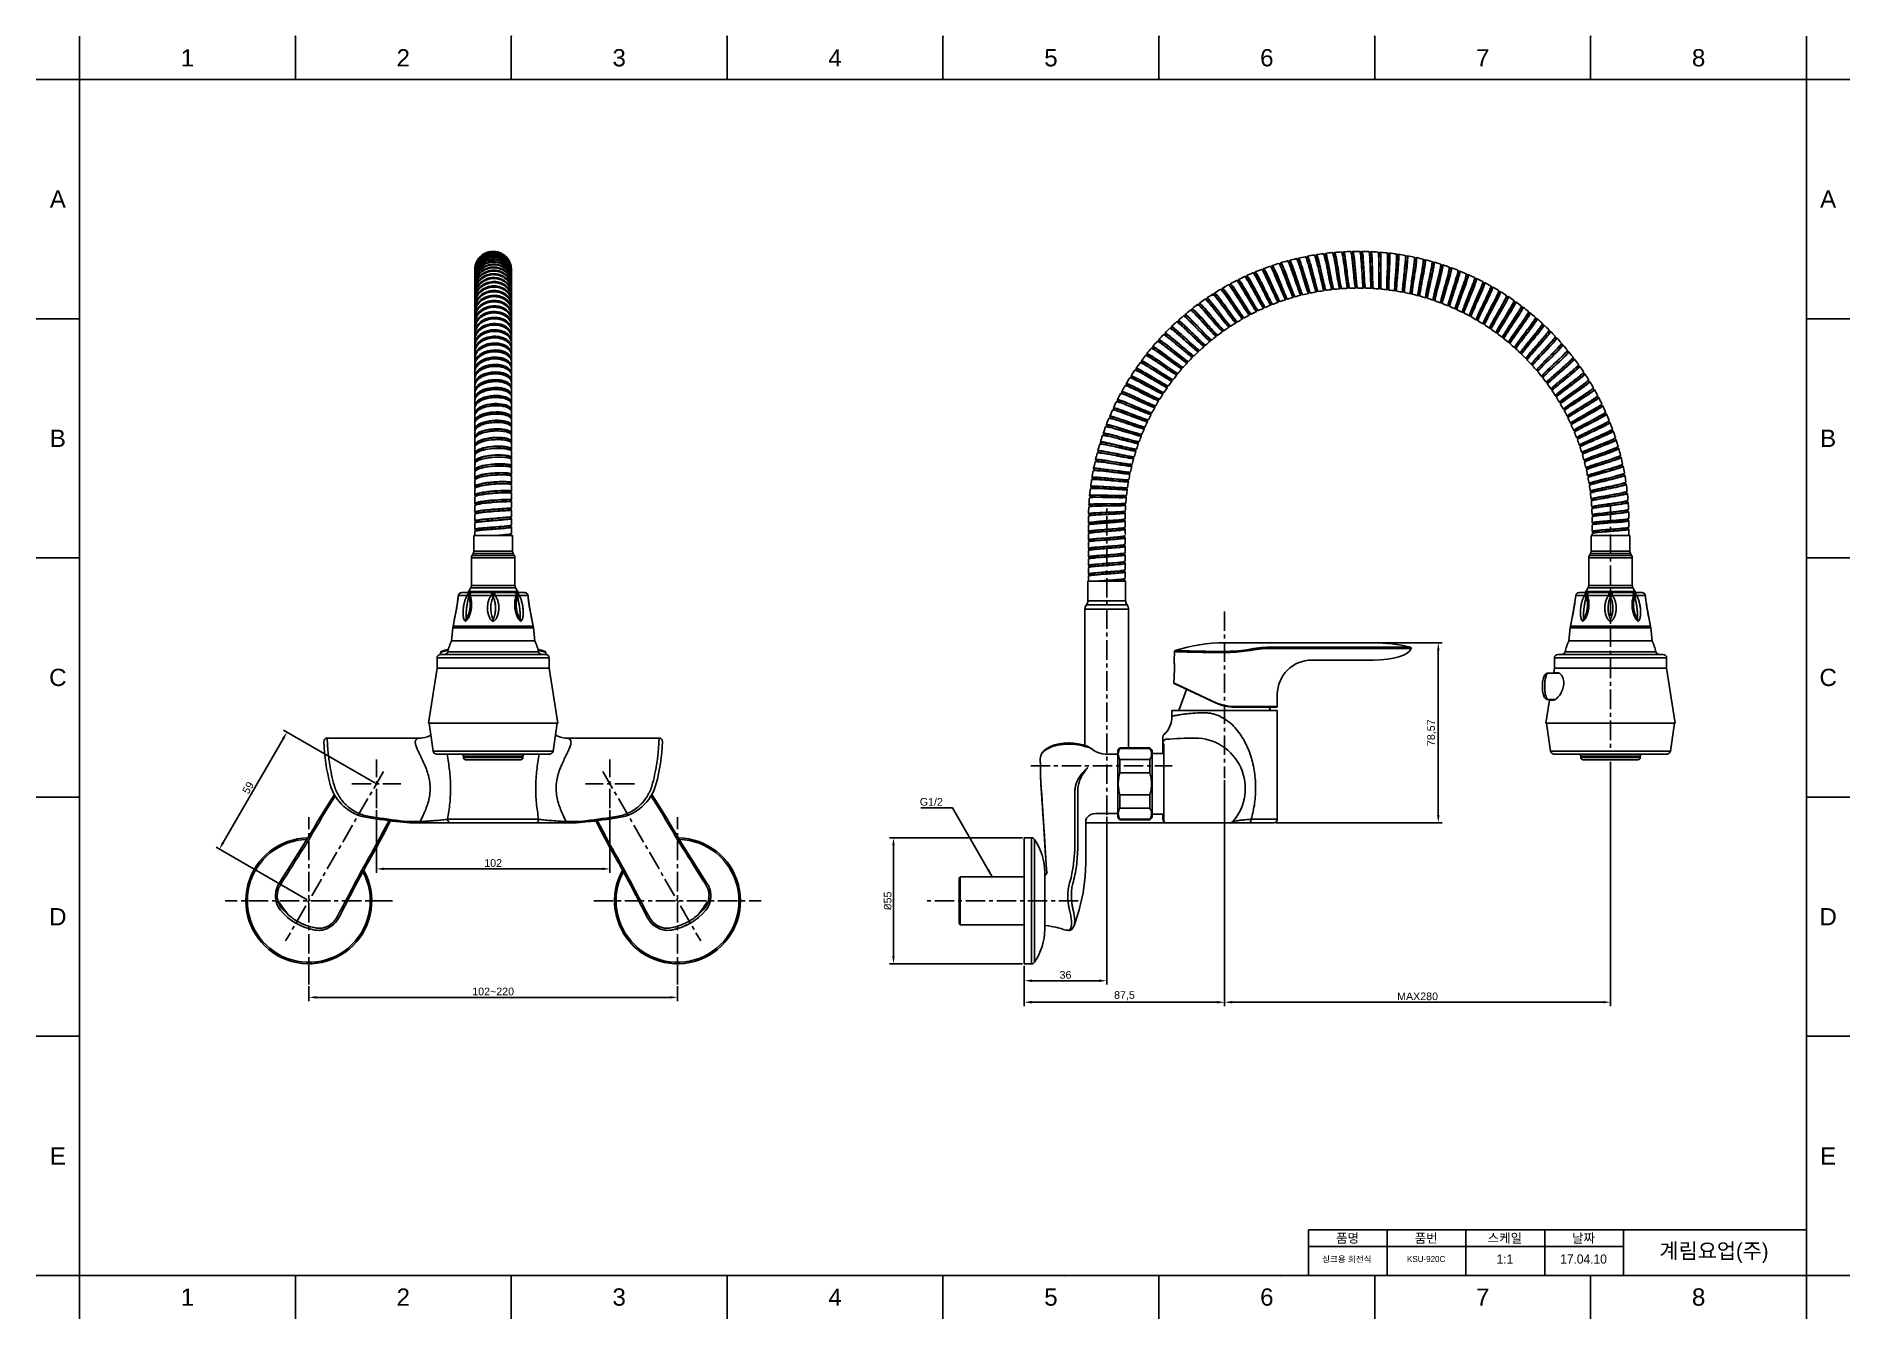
# Model space of a CAD drawing. Header units: millimetres. Extents: x 601 to 1195, y -13 to 407.
import ezdxf

# ---------------------------------------------------------------- set-up
doc = ezdxf.new("R2010")
doc.units = ezdxf.units.MM
doc.header["$LTSCALE"] = 0.1
doc.linetypes.add('CENTERX2', pattern=[101.6, 63.5, -12.7, 12.7, -12.7])
for name, color, linetype in [('02___PRT_ALL_AXES', 7, 'Continuous'), ('CENTER', 1, 'CENTERX2'), ('DIM', 3, 'Continuous'), ('FORM', 7, 'Continuous'), ('TEXT', 2, 'Continuous')]:
    doc.layers.add(name, color=color, linetype=linetype)
doc.styles.get("Standard").update_dxf_attribs({"font": 'arial.ttf'})
doc.dimstyles.new('ISO-25', dxfattribs={"dimtxt": 2.5, "dimasz": 2.5, "dimexe": 1.25, "dimexo": 0.625, "dimtad": 1, "dimlfac": 1.333333, "dimtxsty": 'Standard', "dimcen": 2.5, "dimadec": 0, "dimazin": 0, "dimtfac": 1, "dimtmove": 0, "dimatfit": 3, "dimfxl": 0, "dimarcsym": 0})

msp = doc.modelspace()

# ---------------------------------------------------------------- texts
at = {"char_height": 5.6566, "attachment_point": 5}
for s, width, insert in [('1', 50, (650.5638, 399.657)), ('2', 50, (721.2708, 399.657)), ('3', 50, (791.9779, 399.657)), ('4', 50, (862.685, 399.657)), ('5', 50, (933.392, 399.657)), ('6', 50, (1004.0991, 399.657)), ('7', 50, (1074.8062, 399.657)), ('8', 50, (1145.5132, 399.657)), ('A', 10, (608.1395, 353.4146)), ('A', 10, (1187.9375, 353.4146)), ('B', 10, (608.1395, 275.0711)), ('B', 10, (1187.9375, 275.0711)), ('C', 10, (608.1395, 196.7277)), ('C', 10, (1187.9375, 196.7277)), ('D', 10, (608.1395, 118.3843)), ('D', 10, (1187.9375, 118.3843)), ('E', 10, (608.1395, 40.0408)), ('E', 10, (1187.9375, 40.0408)), ('1', 50, (650.5638, -6.2016)), ('2', 50, (721.2708, -6.2016)), ('3', 50, (791.9779, -6.2016)), ('4', 50, (862.685, -6.2016)), ('5', 50, (933.392, -6.2016)), ('6', 50, (1004.0991, -6.2016)), ('7', 50, (1074.8062, -6.2016)), ('8', 50, (1145.5132, -6.2016))]:
    msp.add_mtext_dynamic_manual_height_columns(s, width=width, gutter_width=12.5, heights=[0], dxfattribs=dict(at, insert=insert))
at = {"layer": 'DIM', "insert": (898.0063, 154.7177), "char_height": 2.5, "attachment_point": 9}
msp.add_mtext('G1/2', dxfattribs=at)
at = {"layer": 'TEXT', "linetype": 'CENTERX2', "attachment_point": 5}
for s, insert, char_height in [('{\\fHYGothic-Medium|b0|i0|c129|p18;품명}', (1030.519, 12.9738), 3), ('{\\fHYGothic-Medium|b0|i0|c129|p18;품번}', (1056.2887, 12.9738), 3), ('{\\fHYGothic-Medium|b0|i0|c129|p18;스케일}', (1082.0585, 12.9738), 3), ('{\\fHYGothic-Medium|b0|i0|c129|p18;날짜}', (1107.8282, 12.9738), 3), ('{\\fHYGothic-Medium|b0|i0|c129|p18;계림요업(주)}', (1150.5411, 8.1987), 5), ('{\\fHYGothic-Medium|b0|i0|c129|p18;싱크용 회전식}', (1030.2854, 6.0875), 2), ('{\\fHYGothic-Medium|b0|i0|c129|p18;KSU-920C}', (1056.2887, 6.2713), 2), ('{\\fHYGothic-Medium|b0|i0|c129|p18;1:1}', (1082.0585, 6.2628), 3), ('{\\fHYGothic-Medium|b0|i0|c129|p18;17.04.10}', (1107.8282, 6.2628), 3)]:
    msp.add_mtext_dynamic_manual_height_columns(s, width=60, gutter_width=12.5, heights=[0], dxfattribs=dict(at, insert=insert, char_height=char_height))

# ---------------------------------------------------------------- blocks, each defined once
blk = doc.blocks.new('*D25')
at = {"layer": 'Defpoints', "color": 0}
for p in [(712.45, 161.9), (661.03, 140.5), (690.33, 123.59)]:
    blk.add_point(p, dxfattribs=at)
at = {"layer": 'DIM', "color": 0, "lineweight": -2}
for p, q in [((711.91, 162.22), (682.07, 179.44)), ((681.91, 176.65), (662.28, 142.67)), ((689.79, 123.9), (659.95, 141.13))]:
    blk.add_line(p, q, dxfattribs=at)
at = {"layer": 'DIM', "color": 0}
for points in [[(681.55, 176.86), (682.27, 176.44), (683.16, 178.82)], [(661.92, 142.88), (662.65, 142.46), (661.03, 140.5)]]:
    blk.add_solid(points, dxfattribs=at)
at = {"layer": 'DIM', "color": 0, "insert": (670.45, 160.61), "char_height": 2.5, "attachment_point": 5, "rotation": 59.99927}
blk.add_mtext('59', dxfattribs=at)
blk = doc.blocks.new('*D26')
at = {"layer": 'Defpoints', "color": 0}
for p in [(712.45, 153.91), (788.96, 153.91), (788.96, 134.05)]:
    blk.add_point(p, dxfattribs=at)
at = {"layer": 'DIM', "color": 0, "lineweight": -2}
for p, q in [((712.45, 153.28), (712.45, 132.8)), ((788.96, 153.28), (788.96, 132.8)), ((714.95, 134.05), (786.46, 134.05))]:
    blk.add_line(p, q, dxfattribs=at)
at = {"layer": 'DIM', "color": 0}
for points in [[(714.95, 134.47), (714.95, 133.63), (712.45, 134.05)], [(786.46, 134.47), (786.46, 133.63), (788.96, 134.05)]]:
    blk.add_solid(points, dxfattribs=at)
at = {"layer": 'DIM', "color": 0, "insert": (750.7, 135.95), "char_height": 2.5, "attachment_point": 5}
blk.add_mtext('102', dxfattribs=at)
blk = doc.blocks.new('*D27')
at = {"layer": 'Defpoints', "color": 0}
for p in [(690.33, 96.21), (811.08, 96.21), (811.08, 91.98)]:
    blk.add_point(p, dxfattribs=at)
at = {"layer": 'DIM', "color": 0, "lineweight": -2}
for p, q in [((690.33, 95.59), (690.33, 90.73)), ((811.08, 95.59), (811.08, 90.73)), ((692.83, 91.98), (808.58, 91.98))]:
    blk.add_line(p, q, dxfattribs=at)
at = {"layer": 'DIM', "color": 0}
for points in [[(692.83, 92.39), (692.83, 91.56), (690.33, 91.98)], [(808.58, 92.39), (808.58, 91.56), (811.08, 91.98)]]:
    blk.add_solid(points, dxfattribs=at)
at = {"layer": 'DIM', "color": 0, "insert": (750.7, 93.88), "char_height": 2.5, "attachment_point": 5}
blk.add_mtext('102~220', dxfattribs=at)
blk = doc.blocks.new('*D29')
at = {"layer": 'Defpoints', "color": 0}
for p in [(924.66, 144.21), (881.81, 102.96), (924.66, 102.96)]:
    blk.add_point(p, dxfattribs=at)
at = {"layer": 'DIM', "color": 0, "lineweight": -2}
for p, q in [((924.03, 144.21), (880.56, 144.21)), ((881.81, 141.71), (881.81, 105.46)), ((924.03, 102.96), (880.56, 102.96))]:
    blk.add_line(p, q, dxfattribs=at)
at = {"layer": 'DIM', "color": 0}
for points in [[(881.4, 141.71), (882.23, 141.71), (881.81, 144.21)], [(881.4, 105.46), (882.23, 105.46), (881.81, 102.96)]]:
    blk.add_solid(points, dxfattribs=at)
at = {"layer": 'DIM', "color": 0, "insert": (879.92, 123.59), "char_height": 2.5, "attachment_point": 5, "rotation": 90}
blk.add_mtext('{\\fISOCPEUR|b0|i0|c0|p34;%%C}55', dxfattribs=at)
blk = doc.blocks.new('*D31')
at = {"layer": 'Defpoints', "color": 0}
for p in [(990.28, 163.71), (924.66, 102.96), (990.28, 90.39)]:
    blk.add_point(p, dxfattribs=at)
at = {"layer": 'DIM', "color": 0, "lineweight": -2}
for p, q in [((990.28, 163.09), (990.28, 89.14)), ((924.66, 102.34), (924.66, 89.14)), ((927.16, 90.39), (987.78, 90.39))]:
    blk.add_line(p, q, dxfattribs=at)
at = {"layer": 'DIM', "color": 0}
for points in [[(927.16, 90.81), (927.16, 89.97), (924.66, 90.39)], [(987.78, 90.81), (987.78, 89.97), (990.28, 90.39)]]:
    blk.add_solid(points, dxfattribs=at)
at = {"layer": 'DIM', "color": 0, "insert": (957.47, 92.52), "char_height": 2.5, "attachment_point": 5}
blk.add_mtext('87,5', dxfattribs=at)
blk = doc.blocks.new('*D32')
at = {"layer": 'Defpoints', "color": 0}
for p in [(1116.66, 169.79), (990.28, 163.71), (1116.66, 90.39)]:
    blk.add_point(p, dxfattribs=at)
at = {"layer": 'DIM', "color": 0, "lineweight": -2}
for p, q in [((1116.66, 169.16), (1116.66, 89.14)), ((990.28, 163.09), (990.28, 89.14)), ((992.78, 90.39), (1114.16, 90.39))]:
    blk.add_line(p, q, dxfattribs=at)
at = {"layer": 'DIM', "color": 0}
for points in [[(992.78, 90.81), (992.78, 89.97), (990.28, 90.39)], [(1114.16, 90.81), (1114.16, 89.97), (1116.66, 90.39)]]:
    blk.add_solid(points, dxfattribs=at)
at = {"layer": 'DIM', "color": 0, "insert": (1053.47, 92.29), "char_height": 2.5, "attachment_point": 5}
blk.add_mtext('MAX280', dxfattribs=at)
blk = doc.blocks.new('*D33')
at = {"layer": 'Defpoints', "color": 0}
for p in [(1039.03, 208.09), (1006.41, 149.16), (1060.25, 149.16)]:
    blk.add_point(p, dxfattribs=at)
at = {"layer": 'DIM', "color": 0, "lineweight": -2}
for p, q in [((1039.66, 208.09), (1061.5, 208.09)), ((1060.25, 205.59), (1060.25, 151.66)), ((1007.03, 149.16), (1061.5, 149.16))]:
    blk.add_line(p, q, dxfattribs=at)
at = {"layer": 'DIM', "color": 0}
for points in [[(1059.84, 205.59), (1060.67, 205.59), (1060.25, 208.09)], [(1059.84, 151.66), (1060.67, 151.66), (1060.25, 149.16)]]:
    blk.add_solid(points, dxfattribs=at)
at = {"layer": 'DIM', "color": 0, "insert": (1058.12, 178.62), "char_height": 2.5, "attachment_point": 5, "rotation": 90}
blk.add_mtext('78,57', dxfattribs=at)
blk = doc.blocks.new('*D34')
at = {"layer": 'Defpoints', "color": 0}
for p in [(951.66, 151.76), (924.66, 102.34), (951.66, 97.42)]:
    blk.add_point(p, dxfattribs=at)
at = {"layer": 'DIM', "color": 0, "lineweight": -2}
for p, q in [((951.66, 151.13), (951.66, 96.17)), ((924.66, 101.71), (924.66, 96.17)), ((927.16, 97.42), (949.16, 97.42))]:
    blk.add_line(p, q, dxfattribs=at)
at = {"layer": 'DIM', "color": 0}
for points in [[(927.16, 97.84), (927.16, 97.01), (924.66, 97.42)], [(949.16, 97.84), (949.16, 97.01), (951.66, 97.42)]]:
    blk.add_solid(points, dxfattribs=at)
at = {"layer": 'DIM', "color": 0, "insert": (938.16, 99.33), "char_height": 2.5, "attachment_point": 5}
blk.add_mtext('36', dxfattribs=at)

# ---------------------------------------------------------------- dimensions: what is measured, and where the dimension line sits
at = {"layer": 'DIM'}
dim = msp.add_linear_dim(base=(1060.2518, 149.1602), p1=(1039.0312, 208.0878), p2=(1006.4062, 149.1602), angle=90, dimstyle='ISO-25', dxfattribs=at)
dim.commit()
dim.dimension.update_dxf_attribs({"geometry": '*D33', "text_midpoint": (1058.1244, 178.624)})
dim = msp.add_aligned_dim(p1=(712.45, 161.9042), p2=(690.3278, 123.5886), distance=-33.8253, text='59', dimstyle='ISO-25', dxfattribs=at)
dim.commit()
dim.dimension.update_dxf_attribs({"geometry": '*D25', "text_midpoint": (670.4489, 160.6101)})
for base, p1, p2, text, picture, middle in [((1116.6562, 90.3899), (990.2812, 163.7136), (1116.6562, 169.7852), 'MAX280', '*D32', (1053.4687, 92.2914)), ((788.9566, 134.0513), (712.45, 153.9099), (788.9566, 153.9099), '102', '*D26', (750.7033, 135.9528)), ((811.0783, 91.9756), (690.3283, 96.2136), (811.0783, 96.2136), '102~220', '*D27', (750.7033, 93.877))]:
    dim = msp.add_linear_dim(base=base, p1=p1, p2=p2, text=text, dimstyle='ISO-25', dxfattribs=at)
    dim.commit()
    dim.dimension.update_dxf_attribs({"geometry": picture, "text_midpoint": middle})
for base, p1, p2, picture, middle in [((990.2812, 90.3899), (924.6562, 102.9636), (990.2812, 163.7136), '*D31', (957.4687, 92.5173)), ((951.6562, 97.4241), (924.6562, 102.3386), (951.6562, 151.7573), '*D34', (938.1562, 99.3263))]:
    dim = msp.add_linear_dim(base=base, p1=p1, p2=p2, dimstyle='ISO-25', dxfattribs=at)
    dim.commit()
    dim.dimension.update_dxf_attribs({"geometry": picture, "text_midpoint": middle})
dim = msp.add_linear_dim(base=(881.814, 102.9636), p1=(924.6562, 144.2136), p2=(924.6562, 102.9636), angle=90, text='{\\fISOCPEUR|b0|i0|c0|p34;%%C}<>', dimstyle='ISO-25', dxfattribs=at)
dim.commit()
dim.dimension.update_dxf_attribs({"geometry": '*D29', "text_midpoint": (879.9177, 123.5886)})

# ---------------------------------------------------------------- linework, layer by layer
for p, q in [((615.2102, 392.5863), (615.2102, 406.7277)), ((685.9173, 392.5863), (685.9173, 406.7277)), ((756.6244, 392.5863), (756.6244, 406.7277)), ((827.3314, 392.5863), (827.3314, 406.7277)), ((898.0385, 392.5863), (898.0385, 406.7277)), ((968.7456, 392.5863), (968.7456, 406.7277)), ((1039.4526, 392.5863), (1039.4526, 406.7277)), ((1110.1597, 392.5863), (1110.1597, 406.7277)), ((1180.8668, 392.5863), (1180.8668, 406.7277)), ((615.2102, 392.5863), (601.0688, 392.5863)), ((1180.8668, 392.5863), (615.2102, 392.5863)), ((615.2102, 392.5863), (615.2102, 0.8691)), ((1180.8668, 0.8691), (1180.8668, 392.5863)), ((1180.8668, 392.5863), (1195.0082, 392.5863)), ((615.2102, 314.2429), (601.0688, 314.2429)), ((1180.8668, 314.2429), (1195.0082, 314.2429)), ((615.2102, 235.8994), (601.0688, 235.8994)), ((1180.8668, 235.8994), (1195.0082, 235.8994)), ((615.2102, 157.556), (601.0688, 157.556)), ((1180.8668, 157.556), (1195.0082, 157.556)), ((615.2102, 79.2126), (601.0688, 79.2126)), ((1180.8668, 79.2126), (1195.0082, 79.2126)), ((615.2102, 0.8691), (601.0688, 0.8691)), ((615.2102, 0.8691), (1180.8668, 0.8691)), ((615.2102, 0.8691), (615.2102, -13.2723)), ((685.9173, 0.8691), (685.9173, -13.2723)), ((756.6244, 0.8691), (756.6244, -13.2723)), ((827.3314, 0.8691), (827.3314, -13.2723)), ((898.0385, 0.8691), (898.0385, -13.2723)), ((968.7456, 0.8691), (968.7456, -13.2723)), ((1039.4526, 0.8691), (1039.4526, -13.2723)), ((1110.1597, 0.8691), (1110.1597, -13.2723)), ((1180.8668, 0.8691), (1195.0082, 0.8691)), ((1180.8668, 0.8691), (1180.8668, -13.2723))]:
    msp.add_line(p, q)
at = {"color": 7, "linetype": 'Continuous'}
for p, q in [((745.3799, 333.053), (744.8751, 331.7089)), ((754.7948, 334.6736), (754.0325, 335.2764)), ((1010.8847, 333.1675), (1010.8551, 333.1619)), ((1011.0198, 333.1022), (1010.8847, 333.1675)), ((1011.4379, 333.1166), (1011.1375, 332.9247)), ((1011.3608, 332.506), (1011.1812, 332.8668)), ((1011.5626, 333.1586), (1011.4379, 333.1166)), ((1011.5182, 333.1612), (1011.5252, 333.173)), ((1011.5918, 333.1629), (1011.5626, 333.1585)), ((1011.5915, 333.3598), (1011.592, 333.36)), ((1013.7819, 333.9051), (1013.754, 333.9007)), ((1013.9146, 333.8371), (1013.7819, 333.9051)), ((1013.8699, 333.8203), (1013.8899, 333.7915)), ((1013.9342, 333.8039), (1013.9474, 333.7885)), ((1014.2954, 333.8201), (1014.0238, 333.6414)), ((1014.2379, 333.2259), (1014.0687, 333.5965)), ((1014.4607, 333.8733), (1014.2954, 333.8201)), ((1016.7025, 334.5445), (1016.6762, 334.5411)), ((1016.8337, 334.4727), (1016.7025, 334.5445)), ((1017.217, 334.4432), (1016.9497, 334.2811)), ((1017.3813, 334.4898), (1017.217, 334.4432)), ((1017.2933, 334.4856), (1017.3004, 334.5136)), ((1017.5219, 332.7013), (1017.3039, 333.3793)), ((1017.4112, 334.518), (1017.4225, 334.5101)), ((1017.4268, 334.6892), (1017.4191, 334.6877)), ((1017.4243, 334.6888), (1017.4268, 334.6892)), ((1017.7749, 331.8575), (1017.5219, 332.7013)), ((1019.6397, 335.0849), (1019.6192, 335.0826)), ((1019.7699, 335.0125), (1019.6397, 335.0849)), ((1019.7255, 334.9981), (1019.7462, 334.9638)), ((1019.7854, 334.9803), (1019.8023, 334.9585)), ((1020.1662, 334.9697), (1019.8679, 334.807)), ((1020.0525, 334.3835), (1019.9084, 334.7639)), ((1020.3211, 335.0071), (1020.1662, 334.9697)), ((1020.3438, 335.0081), (1020.3212, 335.0071)), ((1020.3787, 335.2051), (1020.365, 335.2034)), ((1020.3704, 335.2047), (1020.3787, 335.2051)), ((1020.6502, 332.2657), (1020.4271, 333.1195)), ((1020.4655, 332.9758), (1020.4779, 332.9294)), ((1021.1345, 332.687), (1021.1397, 332.6666)), ((1021.1372, 332.6932), (1021.1425, 332.6721)), ((1022.6054, 335.5253), (1022.5758, 335.5237)), ((1022.7293, 335.4443), (1022.6054, 335.5253)), ((1023.1254, 335.3942), (1022.8312, 335.2485)), ((1023.2935, 333.6419), (1023.1253, 334.3187)), ((1023.2767, 335.425), (1023.1254, 335.3942)), ((1023.2292, 335.4284), (1023.2355, 335.4375)), ((1023.3081, 335.4255), (1023.2767, 335.425)), ((1023.3496, 335.619), (1023.2798, 335.6003)), ((1023.4846, 332.803), (1023.2935, 333.6419)), ((1023.3326, 335.6206), (1023.3496, 335.619)), ((1023.6967, 331.8133), (1023.4846, 332.803)), ((1025.5768, 335.8655), (1025.5476, 335.8649)), ((1025.6979, 335.7809), (1025.5768, 335.8655)), ((1026.0772, 335.7131), (1025.779, 335.5717)), ((1025.928, 335.1622), (1025.8166, 335.5272)), ((1026.2446, 335.7426), (1026.0772, 335.7131)), ((1026.3647, 333.1107), (1026.2015, 333.9584)), ((1026.3219, 335.9347), (1026.2601, 335.9214)), ((1026.2967, 335.749), (1026.3098, 335.7326)), ((1026.3072, 335.9362), (1026.3219, 335.9347)), ((1026.7118, 334.3391), (1026.722, 334.2899)), ((1028.5581, 336.1052), (1028.5292, 336.1056)), ((1028.6762, 336.017), (1028.5581, 336.1052)), ((1029.0468, 335.9344), (1028.7651, 335.8095)), ((1029.1187, 334.1755), (1028.9957, 334.8672)), ((1029.2217, 335.9597), (1029.0468, 335.9344)), ((1029.2535, 333.32), (1029.1187, 334.1755)), ((1029.3074, 336.1484), (1029.2355, 336.1337)), ((1029.3987, 332.3138), (1029.2535, 333.32)), ((1029.2908, 336.1511), (1029.3074, 336.1484)), ((1031.5448, 336.2441), (1031.5176, 336.2453)), ((1031.6605, 336.1529), (1031.5448, 336.2441)), ((1032.0359, 336.0579), (1031.7282, 335.9368)), ((1031.8485, 335.5222), (1031.7618, 335.8931)), ((1032.2044, 336.0759), (1032.0359, 336.0579)), ((1032.1475, 333.432), (1032.0414, 334.2943)), ((1032.1322, 333.5622), (1032.1423, 333.4762)), ((1032.2563, 332.4416), (1032.1475, 333.432)), ((1032.2285, 336.0736), (1032.2044, 336.0759)), ((1032.2975, 336.2616), (1032.2501, 336.2602)), ((1032.2799, 336.2653), (1032.2975, 336.2616)), ((1034.5334, 336.2826), (1034.5091, 336.2843)), ((1034.6435, 336.1946), (1034.5334, 336.2826)), ((1035.0215, 336.0795), (1034.7218, 335.9736)), ((1035.1894, 336.0916), (1035.0215, 336.0795)), ((1035.2234, 336.0873), (1035.1895, 336.0916)), ((1035.2872, 336.2745), (1035.2155, 336.2648)), ((1035.2711, 336.2782), (1035.2872, 336.2745)), ((1037.5238, 336.2193), (1037.4998, 336.2218)), ((1037.6308, 336.1279), (1037.5238, 336.2193)), ((1037.9819, 335.9967), (1037.7062, 335.9008)), ((1037.7783, 335.4943), (1037.7157, 335.8692)), ((1037.8367, 334.9518), (1037.7783, 335.4943)), ((1038.1732, 336.0063), (1037.9819, 335.9967)), ((1038.2765, 336.186), (1038.2091, 336.1803)), ((1038.2611, 336.1899), (1038.2765, 336.186)), ((1040.5101, 336.0551), (1040.4866, 336.0583)), ((1040.614, 335.9606), (1040.5101, 336.0551)), ((1040.9938, 335.8201), (1040.6804, 335.7362)), ((1041.1523, 335.8201), (1040.9938, 335.8201)), ((1041.1871, 335.8134), (1041.1523, 335.8201)), ((1041.2591, 335.9973), (1041.2024, 335.9956)), ((1041.2463, 336.0006), (1041.2591, 335.9973)), ((1043.4884, 335.7901), (1043.4664, 335.7938)), ((1043.5896, 335.6932), (1043.4884, 335.7901)), ((1043.9627, 335.5385), (1043.6491, 335.4651)), ((1044.1233, 335.5332), (1043.9627, 335.5385)), ((1044.1482, 335.5276), (1044.1233, 335.5332)), ((1046.4571, 335.4246), (1046.4358, 335.4289)), ((1046.5556, 335.3233), (1046.4571, 335.4246)), ((1046.9199, 335.157), (1046.6014, 335.0926)), ((1047.0832, 335.1463), (1046.9199, 335.157)), ((1049.5667, 334.3602), (1049.5496, 334.6557)), ((1049.8516, 334.6759), (1049.5516, 334.6214)), ((1050.0282, 334.6596), (1049.8516, 334.6759)), ((1052.346, 334.3946), (1052.3289, 334.3991)), ((1052.4393, 334.2891), (1052.346, 334.3946)), ((1052.7861, 334.0955), (1052.4764, 334.0522)), ((1052.955, 334.0735), (1052.7861, 334.0955)), ((1052.8523, 334.0756), (1052.875, 334.1083)), ((1055.2669, 333.7287), (1055.2442, 333.7358)), ((1055.3539, 333.6164), (1055.2669, 333.7287)), ((1055.6829, 333.4174), (1055.3815, 333.3826)), ((1055.8603, 333.389), (1055.6829, 333.4174)), ((1055.7638, 333.4028), (1055.7833, 333.4286)), ((1055.7833, 333.4286), (1055.8009, 333.4493)), ((1055.8858, 333.3788), (1055.8604, 333.3889)), ((1058.257, 332.7765), (1058.1896, 332.9452)), ((1058.2608, 332.4933), (1058.257, 332.7765)), ((1058.5815, 332.6389), (1058.2591, 332.6186)), ((1058.7409, 332.6064), (1058.5815, 332.6389)), ((744.8751, 331.7089), (744.7033, 330.2895)), ((744.7033, 330.2895), (744.7033, 330.2804)), ((744.7033, 330.2895), (744.7033, 330.2808)), ((744.7033, 330.2685), (744.7033, 330.1984)), ((744.7033, 330.1627), (744.7033, 330.0223)), ((744.7033, 326.7982), (744.7033, 326.1743)), ((744.7034, 329.6647), (744.7034, 329.3843)), ((744.7034, 329.2773), (744.7034, 328.9274)), ((744.7034, 328.7969), (744.7034, 328.3778)), ((744.7035, 329.9621), (744.7035, 329.7511)), ((744.7035, 328.2292), (744.7035, 327.7414)), ((744.7036, 327.5598), (744.7036, 327.0039)), ((744.7036, 326.8038), (744.7036, 326.1804)), ((747.429, 327.6156), (748.5359, 328.2843)), ((748.5359, 328.2843), (749.7305, 328.6476)), ((751.7986, 328.6762), (752.7046, 328.4947)), ((752.7046, 328.4947), (753.7972, 327.9657)), ((753.4832, 326.9777), (754.3596, 326.3908)), ((756.703, 327.3857), (756.703, 327.9077)), ((756.703, 326.5972), (756.703, 327.1971)), ((756.7032, 329.5829), (756.7032, 329.8284)), ((756.7032, 329.1729), (756.7032, 329.4882)), ((756.7032, 328.6696), (756.7032, 329.0542)), ((756.7032, 328.0741), (756.7032, 328.5276)), ((756.7033, 330.248), (756.7033, 330.2841)), ((756.7033, 330.119), (756.7033, 330.2242)), ((756.7033, 329.8958), (756.7033, 330.0713)), ((994.7086, 326.7864), (994.4583, 326.5364)), ((994.8301, 326.8579), (994.7086, 326.7864)), ((994.8181, 327.0616), (994.8189, 327.062)), ((997.3318, 327.6128), (997.115, 327.8871)), ((997.3868, 328.0652), (997.1528, 327.8393)), ((997.5247, 328.1417), (997.3868, 328.0652)), ((997.4348, 328.1332), (997.4386, 328.0939)), ((997.4909, 328.1598), (997.4958, 328.166)), ((997.5198, 328.3456), (997.525, 328.3475)), ((997.5446, 328.1482), (997.5248, 328.1417)), ((999.7191, 329.2136), (999.5623, 329.2435)), ((1000.1083, 329.2545), (999.874, 329.036)), ((1000.2611, 329.334), (1000.1083, 329.2545)), ((1000.2391, 329.524), (1000.171, 329.3293)), ((1000.171, 329.3293), (1000.175, 329.2892)), ((1000.2715, 329.5401), (1000.2391, 329.524)), ((1000.2877, 329.3418), (1000.2611, 329.334)), ((1000.2632, 329.5377), (1000.2715, 329.5401)), ((1001.1429, 328.1201), (1001.1579, 328.0931)), ((1002.3615, 330.3733), (1002.3322, 330.3647)), ((1002.5015, 330.3222), (1002.3615, 330.3733)), ((1002.8754, 330.3551), (1002.6366, 330.144)), ((1002.9539, 329.6733), (1002.7032, 330.0797)), ((1003.0364, 330.4327), (1002.8754, 330.3551)), ((1003.0606, 330.6389), (1003.0015, 330.6072)), ((1003.0454, 330.6364), (1003.0606, 330.6389)), ((1003.2117, 329.0505), (1003.2343, 329.007)), ((1004.1674, 327.2809), (1003.6889, 328.2676)), ((1004.7058, 326.1393), (1004.1674, 327.2809)), ((1005.1689, 331.4004), (1005.1415, 331.3932)), ((1005.3082, 331.3455), (1005.1689, 331.4004)), ((1005.6905, 331.3688), (1005.4429, 331.168)), ((1005.8472, 331.4372), (1005.6905, 331.3688)), ((1005.8789, 331.6425), (1005.816, 331.6106)), ((1005.863, 331.6405), (1005.8789, 331.6425)), ((1005.8811, 331.4655), (1005.891, 331.4597)), ((1006.4354, 329.2309), (1006.0546, 330.0509)), ((1007.8437, 325.9739), (1007.3824, 327.0621)), ((1008.1379, 332.2823), (1008.1311, 332.2843)), ((1008.5313, 332.2829), (1008.2844, 332.0964)), ((1008.4568, 331.7932), (1008.2887, 332.0907)), ((1008.6705, 331.3542), (1008.4568, 331.7932)), ((1008.6904, 332.3461), (1008.5313, 332.2829)), ((1008.931, 330.7692), (1008.6705, 331.3542)), ((1008.7306, 332.5497), (1008.6886, 332.5372)), ((1008.7119, 332.3499), (1008.6904, 332.3461)), ((1008.7129, 332.5485), (1008.7306, 332.5497)), ((1010.364, 327.1761), (1010.5001, 326.8209)), ((1010.4309, 326.7943), (1010.5199, 326.5616)), ((1010.5001, 326.8209), (1010.5158, 326.7801)), ((1010.5001, 326.8209), (1010.5156, 326.7805)), ((1010.5156, 326.7805), (1010.59, 326.5859)), ((1011.0207, 327.017), (1011.035, 326.979)), ((1011.0209, 327.0167), (1011.0349, 326.9792)), ((1011.035, 326.979), (1011.421, 325.948)), ((1011.0908, 327.0416), (1011.1044, 327.0051)), ((1011.5869, 331.9812), (1011.3608, 332.506)), ((1011.8595, 331.2907), (1011.5869, 331.9812)), ((1012.1745, 330.4457), (1011.8595, 331.2907)), ((1012.5255, 329.4679), (1012.1745, 330.4457)), ((1012.9587, 328.2292), (1013.1846, 327.5752)), ((1013.1145, 327.551), (1013.1287, 327.5099)), ((1013.1846, 327.5752), (1013.1988, 327.5342)), ((1013.1852, 327.5735), (1013.1986, 327.5347)), ((1013.7114, 327.7541), (1013.7244, 327.7156)), ((1013.7114, 327.754), (1013.7245, 327.7152)), ((1013.7244, 327.7156), (1014.1872, 326.3395)), ((1013.7245, 327.7152), (1014.2697, 326.0948)), ((1013.7821, 327.7769), (1013.7946, 327.7393)), ((1013.7946, 327.7393), (1013.8599, 327.5445)), ((1014.441, 332.4999), (1014.4547, 332.4617)), ((1014.5071, 332.5264), (1014.5137, 332.5083)), ((1014.9783, 331.1484), (1014.6968, 331.989)), ((1014.9421, 331.2584), (1014.9662, 331.1852)), ((1015.8936, 328.2368), (1015.6109, 329.1533)), ((1015.8223, 328.2164), (1015.8791, 328.0313)), ((1015.8931, 328.2384), (1015.906, 328.1966)), ((1015.8936, 328.2368), (1015.9058, 328.197)), ((1015.9058, 328.197), (1015.9509, 328.0502)), ((1016.008, 329.7814), (1016.0809, 329.5421)), ((1016.0102, 329.769), (1016.082, 329.5343)), ((1016.4255, 328.3997), (1016.4374, 328.36)), ((1016.4258, 328.3985), (1016.4374, 328.3601)), ((1016.4374, 328.3601), (1016.7401, 327.3482)), ((1016.4374, 328.36), (1016.7402, 327.3476)), ((1016.4973, 328.4187), (1016.5084, 328.3814)), ((1018.0586, 330.8642), (1017.7749, 331.8575)), ((1018.6224, 328.8096), (1018.6338, 328.7676)), ((1018.623, 328.8076), (1018.6336, 328.7682)), ((1018.6338, 328.7676), (1018.7079, 328.4945)), ((1019.1598, 328.9534), (1019.1705, 328.9128)), ((1019.1601, 328.9525), (1019.1704, 328.9132)), ((1019.1704, 328.9132), (1019.5401, 327.5058)), ((1019.1705, 328.9128), (1019.3387, 328.2729)), ((1019.2421, 328.9321), (1019.2817, 328.7804)), ((1019.3387, 328.2729), (1019.591, 327.3125)), ((1019.591, 327.3125), (1019.6565, 327.0638)), ((1020.6053, 332.4414), (1020.6263, 332.3593)), ((1020.6263, 332.3593), (1020.6351, 332.3249)), ((1021.3698, 329.2868), (1021.1468, 330.2328)), ((1021.2973, 329.2712), (1021.3304, 329.13)), ((1021.3695, 329.2883), (1021.3795, 329.2457)), ((1021.3698, 329.2868), (1021.3794, 329.2461)), ((1021.9117, 329.4125), (1021.9208, 329.3729)), ((1021.9118, 329.4121), (1021.9208, 329.3729)), ((1021.9208, 329.3729), (1022.1431, 328.3927)), ((1022.4821, 326.906), (1022.5197, 326.7433)), ((1024.1312, 329.6738), (1024.1398, 329.6309)), ((1024.1316, 329.6719), (1024.1396, 329.6314)), ((1024.3425, 331.4957), (1024.3743, 331.3356)), ((1024.4186, 331.5102), (1024.4473, 331.3648)), ((1024.6772, 329.7802), (1024.685, 329.7397)), ((1024.6772, 329.7801), (1024.685, 329.7397)), ((1024.7578, 329.7538), (1024.7766, 329.6552)), ((1026.9046, 329.9643), (1026.7352, 330.9872)), ((1026.8312, 329.9537), (1026.8456, 329.8658)), ((1026.9043, 329.9659), (1026.9114, 329.9227)), ((1026.9046, 329.9643), (1026.9113, 329.9232)), ((1027.213, 331.5604), (1027.2462, 331.3555)), ((1027.2136, 331.5468), (1027.2464, 331.3462)), ((1027.4535, 330.0541), (1027.46, 330.013)), ((1027.4538, 330.0529), (1027.46, 330.0131)), ((1027.46, 330.013), (1027.6044, 329.0922)), ((1027.8408, 327.5928), (1027.8722, 327.397)), ((1029.6857, 330.164), (1029.7171, 329.9237)), ((1029.686, 330.162), (1029.6913, 330.1211)), ((1030.1972, 330.559), (1030.2162, 330.4063)), ((1030.1974, 330.5603), (1030.2377, 330.2333)), ((1030.2162, 330.4063), (1030.2427, 330.1923)), ((1030.2377, 330.2333), (1030.2427, 330.1923)), ((1030.3163, 330.2014), (1030.3216, 330.1581)), ((1032.2543, 332.4612), (1032.2572, 332.4335)), ((1032.374, 331.2834), (1032.2563, 332.4416)), ((1032.2572, 332.4335), (1032.2843, 332.1739)), ((1032.2843, 332.1739), (1032.2946, 332.0743)), ((1032.2946, 332.0743), (1032.3091, 331.9321)), ((1032.3091, 331.9321), (1032.3355, 331.6712)), ((1032.4724, 330.2664), (1032.374, 331.2834)), ((1032.3985, 330.2608), (1032.4015, 330.2286)), ((1032.4723, 330.268), (1032.4765, 330.2244)), ((1032.4724, 330.2664), (1032.4764, 330.2249)), ((1033.0299, 330.2775), (1033.1846, 328.5226)), ((1033.1038, 330.284), (1033.2552, 328.5291)), ((1035.1864, 330.2772), (1035.2936, 328.5185)), ((1035.197, 331.2933), (1035.2607, 330.2778)), ((1035.2607, 330.2778), (1035.3677, 328.5231)), ((1035.2607, 330.2778), (1035.3694, 328.5237)), ((1035.8183, 330.2686), (1035.8983, 328.7916)), ((1035.8183, 330.2685), (1035.8657, 329.3947)), ((1035.8657, 329.3947), (1035.8986, 328.7851)), ((1035.8986, 328.7851), (1035.9122, 328.5359)), ((1035.9943, 327.1115), (1036.0039, 326.9576)), ((1037.973, 330.2189), (1037.9738, 330.1914)), ((1038.0187, 331.2035), (1038.0479, 330.1934)), ((1038.5654, 331.7916), (1038.57, 331.6234)), ((1038.5667, 331.8057), (1038.5712, 331.6338)), ((1040.8356, 331.0186), (1040.8306, 330.0148)), ((1041.3484, 326.7722), (1041.3482, 326.7383)), ((1041.3645, 328.3526), (1041.3641, 328.3156)), ((1041.3754, 329.1548), (1041.3645, 328.3526)), ((1041.3864, 329.9678), (1041.3646, 328.3536)), ((1041.3864, 329.9678), (1041.3754, 329.1548)), ((1041.3929, 330.4963), (1041.3864, 329.9678)), ((1041.3924, 330.4938), (1041.3864, 329.9678)), ((1041.4616, 330.0385), (1041.4605, 329.9667)), ((1043.535, 329.8279), (1043.5318, 329.7494)), ((1043.6444, 330.7393), (1043.6058, 329.7422)), ((1043.6176, 330.0413), (1043.6059, 329.7464)), ((1044.1754, 330.0168), (1044.1596, 329.6765)), ((1044.1743, 330.0002), (1044.1596, 329.6765)), ((1044.1932, 330.424), (1044.1743, 330.0002)), ((1046.4435, 330.3871), (1046.3701, 329.3761)), ((1046.9214, 329.2917), (1046.7651, 327.3671)), ((1047.006, 329.4159), (1046.9953, 329.2855)), ((1049.0619, 329.0656), (1049.0471, 328.9282)), ((1049.2226, 329.8729), (1049.1204, 328.9167)), ((1049.8568, 330.5061), (1049.8406, 330.3557)), ((1049.8601, 330.5206), (1049.8433, 330.3668)), ((1051.9927, 329.3498), (1051.8537, 328.3647)), ((1052.4408, 328.5302), (1052.398, 328.2432)), ((1052.4404, 328.5296), (1052.398, 328.2432)), ((1052.4685, 328.7201), (1052.4404, 328.5296)), ((1052.4692, 328.7218), (1052.4408, 328.5302)), ((1052.498, 328.4083), (1052.4714, 328.2321)), ((1054.5668, 327.7205), (1054.3305, 326.3907)), ((1054.5668, 327.7205), (1054.3336, 326.4006)), ((1054.5267, 327.9198), (1054.4945, 327.7378)), ((1054.7508, 328.7685), (1054.5668, 327.7205)), ((1054.5984, 327.8992), (1054.5675, 327.7248)), ((1055.1067, 327.5807), (1054.8671, 326.2833)), ((1055.1068, 327.5815), (1054.8697, 326.2966)), ((1055.1796, 327.5673), (1054.8962, 326.0477)), ((1057.2565, 326.9852), (1057.3035, 327.2072)), ((1057.7915, 326.8275), (1057.3521, 324.8262)), ((1057.7639, 326.7017), (1057.4534, 325.2892)), ((1057.7914, 326.8271), (1057.7639, 326.7017)), ((1057.9142, 327.0395), (1057.8638, 326.8111)), ((1058.0722, 328.126), (1057.9949, 327.7654)), ((1058.076, 328.1373), (1057.997, 327.7707)), ((1058.6528, 331.0521), (1058.6442, 331.0016)), ((1060.3952, 328.1058), (1060.3617, 327.9659)), ((1060.7344, 329.5723), (1060.7126, 329.4742)), ((1060.883, 327.7133), (1060.8524, 327.5891)), ((1060.8886, 327.7281), (1060.8571, 327.601)), ((1060.9794, 330.7595), (1060.9753, 330.7377)), ((1061.1157, 331.9107), (1061.0553, 332.0829)), ((1061.4246, 331.7666), (1061.0981, 331.7535)), ((1061.1093, 331.6256), (1061.1157, 331.9107)), ((1061.5933, 331.7272), (1061.4246, 331.7666)), ((1061.6384, 331.7266), (1061.6422, 331.717)), ((1063.3017, 327.9362), (1063.2868, 327.8806)), ((1063.6415, 329.2606), (1063.6331, 329.2258)), ((1063.6539, 329.312), (1063.6415, 329.2606)), ((1063.9441, 330.9321), (1063.8936, 331.1202)), ((1064.2586, 330.7949), (1063.934, 330.797)), ((1064.4145, 330.752), (1064.2586, 330.7949)), ((1064.3265, 330.7762), (1064.3136, 330.7608)), ((1064.4335, 330.7425), (1064.4145, 330.752)), ((1066.2181, 327.6572), (1066.1882, 327.5553)), ((1066.6947, 330.0656), (1066.6275, 330.1102)), ((1066.7369, 329.8739), (1066.6947, 330.0656)), ((1066.7008, 329.5491), (1066.7369, 329.8739)), ((1067.0312, 329.7339), (1066.7221, 329.7407)), ((1067.201, 329.6822), (1067.0312, 329.7339)), ((1067.2262, 329.6686), (1067.2011, 329.6822)), ((1069.4492, 328.9284), (1069.3931, 328.9654)), ((1069.4933, 328.7485), (1069.4492, 328.9284)), ((1069.4557, 328.4546), (1069.4933, 328.7485)), ((1069.7981, 328.5716), (1069.4738, 328.5958)), ((1069.9497, 328.5185), (1069.7981, 328.5716)), ((1072.145, 327.1449), (1072.2067, 327.4736)), ((1072.2067, 327.4736), (1072.1811, 327.6749)), ((1072.5324, 327.3132), (1072.1855, 327.3604)), ((1072.6576, 327.2627), (1072.5324, 327.3132)), ((1072.6988, 327.2661), (1072.703, 327.2531)), ((744.7033, 325.0257), (744.7033, 324.2695)), ((744.7033, 322.8819), (744.7033, 321.9959)), ((744.7147, 321.751), (744.7033, 321.6793)), ((744.7033, 321.6809), (744.7033, 320.7317)), ((744.8045, 321.4163), (744.7033, 320.4142)), ((744.7036, 325.9575), (744.7036, 325.2595)), ((744.7037, 324.0011), (744.7036, 323.1676)), ((744.7037, 322.8902), (744.7037, 322.0047)), ((744.7037, 321.6935), (744.7037, 320.968)), ((745.029, 320.8092), (744.725, 319.5074)), ((745.2602, 322.7307), (744.8045, 321.4163)), ((745.6738, 322.012), (745.029, 320.8092)), ((746.0002, 320.9261), (745.2142, 319.757)), ((746.0564, 323.9083), (745.2602, 322.7307)), ((746.6221, 323.0465), (745.6738, 322.012)), ((747.0917, 321.8958), (746.0002, 320.9261)), ((746.3172, 321.2077), (746.5079, 321.499)), ((746.5079, 321.499), (746.6933, 321.6641)), ((747.8177, 323.8527), (746.6221, 323.0465)), ((746.9668, 324.7197), (747.4595, 325.1746)), ((748.4195, 322.6038), (747.0917, 321.8958)), ((748.4564, 321.0074), (747.1543, 320.3375)), ((749.189, 324.3849), (747.8177, 323.8527)), ((749.4069, 321.3304), (748.2526, 320.9026)), ((749.8967, 323.006), (748.4195, 322.6038)), ((749.8981, 321.3919), (748.4564, 321.0074)), ((750.6537, 324.6119), (749.189, 324.3849)), ((751.4265, 323.0795), (749.8967, 323.006)), ((751.4243, 326.0421), (749.9152, 325.9787)), ((752.1213, 324.5223), (750.6537, 324.6119)), ((752.513, 322.9331), (751.0163, 323.1133)), ((752.8875, 325.7716), (751.4243, 326.0421)), ((752.9084, 322.822), (751.4265, 323.0795)), ((752.7244, 322.854), (752.513, 322.9331)), ((754.1435, 320.7267), (752.8341, 321.2417)), ((754.245, 322.2554), (752.9084, 322.822)), ((753.9181, 325.4475), (754.112, 325.3483)), ((754.112, 325.3483), (754.7571, 324.7631)), ((755.3502, 321.4222), (754.245, 322.2554)), ((754.3154, 322.3914), (755.0973, 321.7054)), ((754.5934, 323.6098), (754.704, 323.5321)), ((754.704, 323.5321), (754.9729, 323.2014)), ((755.0973, 321.7054), (755.2083, 321.5292)), ((756.1541, 320.3807), (755.3502, 321.4222)), ((756.3505, 321.434), (755.6831, 322.5297)), ((756.5916, 322.0474), (756.1209, 323.2623)), ((756.6744, 320.2285), (756.3505, 321.434)), ((756.703, 321.0621), (756.5916, 322.0474)), ((756.7033, 321.0514), (756.701, 321.2068)), ((756.703, 323.7281), (756.7029, 324.522)), ((756.703, 322.593), (756.7029, 323.4545)), ((756.7029, 321.3833), (756.7029, 322.3005)), ((756.703, 325.7324), (756.703, 326.3958)), ((756.703, 321.0621), (756.703, 321.0625)), ((756.703, 320.0826), (756.703, 321.0625)), ((756.7031, 324.7813), (756.7031, 325.5046)), ((756.7033, 321.3765), (756.7033, 322.2942)), ((756.7033, 320.074), (756.7033, 321.0544)), ((984.5306, 320.8354), (984.393, 320.7229)), ((984.4908, 321.0354), (984.4923, 321.0363)), ((986.378, 322.2767), (986.3509, 322.2622)), ((986.3509, 322.2622), (986.3552, 322.2654)), ((986.5391, 322.2472), (986.378, 322.2767)), ((986.7231, 322.104), (986.5391, 322.2472)), ((986.8987, 322.3741), (986.6932, 322.1115)), ((987.0277, 322.4708), (986.8987, 322.3741)), ((986.995, 322.6722), (986.9966, 322.6732)), ((986.9966, 322.6732), (987.0128, 322.6782)), ((987.0076, 322.5028), (987.0152, 322.5065)), ((987.0152, 322.5065), (987.0253, 322.5089)), ((987.0591, 322.4861), (987.0277, 322.4708)), ((988.8998, 323.8385), (988.9178, 323.844)), ((989.0777, 323.8171), (988.9481, 323.8542)), ((989.2505, 323.6755), (989.0777, 323.8171)), ((989.4352, 323.9196), (989.2331, 323.6707)), ((989.4965, 323.4104), (989.2505, 323.6755)), ((989.5782, 324.021), (989.4352, 323.9196)), ((989.5527, 324.2232), (989.5535, 324.2237)), ((989.6017, 324.0319), (989.5782, 324.021)), ((990.7318, 321.7941), (990.2363, 322.4712)), ((990.6457, 322.8967), (990.6622, 322.8745)), ((991.3041, 320.9893), (990.7318, 321.7941)), ((991.9408, 320.0768), (991.3041, 320.9893)), ((992.0433, 324.9188), (991.7937, 325.197)), ((992.0354, 325.3885), (991.8314, 325.155)), ((992.1802, 325.4837), (992.0354, 325.3885)), ((992.1614, 325.6869), (992.1626, 325.6876)), ((992.2162, 325.4982), (992.1803, 325.4837)), ((994.6794, 326.291), (994.4354, 326.583)), ((994.7565, 320.9196), (995.0656, 320.4363)), ((994.8495, 321.8197), (995.0286, 321.5373)), ((994.8543, 321.8097), (995.0307, 321.5323)), ((995.3645, 321.1462), (995.5998, 320.7712)), ((995.5356, 320.7338), (995.5576, 320.6989)), ((995.5363, 320.7328), (995.5576, 320.6989)), ((995.5998, 320.7712), (995.6205, 320.7383)), ((995.8592, 325.7569), (995.8852, 325.7163)), ((997.2282, 322.1018), (997.4794, 321.678)), ((997.2867, 322.1484), (997.5432, 321.7158)), ((997.4794, 321.678), (997.5016, 321.6405)), ((997.5432, 321.7158), (997.5655, 321.6782)), ((997.5432, 321.7158), (997.5651, 321.6787)), ((998.0227, 321.9977), (998.0438, 321.9617)), ((998.0232, 321.997), (998.0437, 321.9618)), ((998.0438, 321.9617), (999.0756, 320.1906)), ((998.0878, 322.0335), (998.1078, 321.9992)), ((998.1078, 321.9992), (998.2921, 321.6815)), ((999.4577, 324.0115), (1000.0626, 322.9109)), ((999.9976, 322.8752), (1000.019, 322.8361)), ((1000.019, 322.8361), (1000.1683, 322.563)), ((1000.0626, 322.9109), (1000.0836, 322.8725)), ((1000.0626, 322.9109), (1000.0834, 322.8729)), ((1000.3845, 323.6441), (1000.6181, 323.2091)), ((1000.5519, 323.1754), (1000.5712, 323.1397)), ((1000.5522, 323.175), (1000.5712, 323.1397)), ((1000.5712, 323.1397), (1001.4195, 321.5629)), ((1000.6181, 323.2091), (1000.6365, 323.1748)), ((1002.3096, 324.4722), (1002.5547, 323.9868)), ((1002.5547, 323.9868), (1002.5744, 323.9477)), ((1002.6209, 324.0202), (1002.6406, 323.9811)), ((1002.6209, 324.0202), (1002.6404, 323.9816)), ((1003.1187, 324.2683), (1003.137, 324.2316)), ((1003.1188, 324.2684), (1003.137, 324.2316)), ((1003.137, 324.2316), (1003.9265, 322.637)), ((1003.1857, 324.3004), (1003.2034, 324.2646)), ((1003.2034, 324.2646), (1003.3414, 323.9848)), ((1004.5222, 326.5312), (1004.6678, 326.2204)), ((1005.2156, 325.0415), (1004.7058, 326.1393)), ((1005.148, 325.0111), (1005.1667, 324.9706)), ((1005.1558, 326.5114), (1005.2742, 326.2535)), ((1005.1594, 326.5002), (1005.276, 326.2471)), ((1005.1667, 324.9706), (1005.2741, 324.7382)), ((1005.2152, 325.0424), (1005.2337, 325.0026)), ((1005.2156, 325.0415), (1005.2335, 325.003)), ((1005.2335, 325.003), (1005.3422, 324.7678)), ((1005.721, 325.2739), (1005.7382, 325.2363)), ((1005.7216, 325.2728), (1005.7382, 325.2363)), ((1005.7382, 325.2363), (1006.4693, 323.6248)), ((1005.7897, 325.3024), (1005.8057, 325.2669)), ((1007.5538, 326.6589), (1007.8427, 325.9763)), ((1007.7744, 325.9474), (1007.7914, 325.907)), ((1007.8427, 325.9763), (1007.8598, 325.9359)), ((1007.8437, 325.9739), (1007.8595, 325.9365)), ((1008.3558, 326.1911), (1008.3718, 326.1524)), ((1008.3562, 326.1903), (1008.3718, 326.1524)), ((1008.3719, 326.1523), (1009.0452, 324.5242)), ((1008.4251, 326.2178), (1008.4403, 326.1808)), ((1008.4403, 326.1808), (1008.5395, 325.94)), ((1010.0727, 320.9402), (1010.2905, 320.8337)), ((1010.2905, 320.8337), (1010.6524, 320.7989)), ((1010.5665, 321.0653), (1010.7375, 320.7878)), ((1010.6524, 320.7989), (1010.7216, 320.8136)), ((1010.7375, 320.7878), (1010.8099, 320.7308)), ((1011.9455, 324.5526), (1012.014, 324.3722)), ((1012.4678, 323.1982), (1012.4991, 323.1193)), ((1012.4991, 323.1193), (1012.5242, 323.0563)), ((1012.5667, 321.7069), (1012.7835, 321.5949)), ((1012.77, 321.2355), (1012.7841, 321.24)), ((1012.77, 321.2355), (1012.7743, 321.2364)), ((1012.7835, 321.5949), (1013.1413, 321.5521)), ((1012.848, 322.2729), (1013.041, 321.8517)), ((1013.041, 321.8517), (1013.2129, 321.5447)), ((1013.1413, 321.5521), (1013.2025, 321.5632)), ((1013.2129, 321.5447), (1013.3606, 321.416)), ((1014.2697, 326.0948), (1014.3498, 325.8573)), ((1014.7937, 324.557), (1014.8515, 324.3906)), ((1015.0836, 322.3904), (1015.2949, 322.2732)), ((1015.2663, 321.9168), (1015.2686, 321.9174)), ((1015.2663, 321.9168), (1015.2688, 321.9174)), ((1015.2949, 322.2732), (1015.6484, 322.2202)), ((1015.5572, 322.5208), (1015.7183, 322.2091)), ((1015.6484, 322.2202), (1015.708, 322.2291)), ((1015.7183, 322.2091), (1015.7866, 322.1459)), ((1015.741, 322.1855), (1015.7535, 322.1705)), ((1017.1683, 325.9225), (1017.2249, 325.7362)), ((1017.6017, 324.5219), (1017.6252, 324.4483)), ((1017.6108, 322.9944), (1017.828, 322.8662)), ((1017.6252, 324.4483), (1017.6469, 324.3807)), ((1017.7814, 322.5128), (1017.791, 322.515)), ((1017.7814, 322.5128), (1017.7849, 322.5133)), ((1017.828, 322.8662), (1018.1786, 322.8033)), ((1017.9302, 323.537), (1018.0944, 323.1043)), ((1018.0944, 323.1043), (1018.2448, 322.7884)), ((1018.1786, 322.8033), (1018.2346, 322.8098)), ((1018.2448, 322.7884), (1018.3838, 322.6521)), ((1020.0146, 325.7239), (1020.0592, 325.5603)), ((1020.1528, 323.5156), (1020.3794, 323.3731)), ((1020.3165, 323.0235), (1020.3218, 323.0244)), ((1020.3165, 323.0235), (1020.3196, 323.0239)), ((1020.3704, 324.4634), (1020.3848, 324.4151)), ((1020.3794, 323.3731), (1020.7268, 323.3004)), ((1020.6497, 323.6021), (1020.789, 323.2828)), ((1020.7268, 323.3004), (1020.7793, 323.3049)), ((1020.789, 323.2828), (1020.8481, 323.2206)), ((1020.8073, 323.2616), (1020.8209, 323.2429)), ((1020.8664, 323.2364), (1020.8846, 323.2062)), ((1020.9565, 323.1392), (1020.9645, 323.1396)), ((1022.7299, 323.9415), (1022.921, 323.8055)), ((1022.8182, 325.485), (1022.8315, 325.431)), ((1022.8315, 325.431), (1022.8476, 325.3657)), ((1022.867, 323.4479), (1022.8758, 323.4492)), ((1022.867, 323.4479), (1022.8703, 323.4481)), ((1022.921, 323.8055), (1023.2713, 323.7119)), ((1022.9912, 323.6659), (1022.9939, 323.685)), ((1023.0892, 324.4432), (1023.2204, 324.0129)), ((1023.2204, 324.0129), (1023.3468, 323.6937)), ((1023.2713, 323.7119), (1023.3385, 323.7147)), ((1023.3468, 323.6937), (1023.4747, 323.5471)), ((1025.3135, 324.2808), (1025.5021, 324.1386)), ((1025.4305, 323.7864), (1025.4374, 323.7871)), ((1025.4305, 323.7864), (1025.4335, 323.7865)), ((1025.4374, 323.7871), (1025.5146, 323.8805)), ((1025.5021, 324.1386), (1025.8472, 324.0358)), ((1025.7824, 324.4086), (1025.9027, 324.0506)), ((1025.8472, 324.0358), (1025.9028, 324.0364)), ((1025.9027, 324.0506), (1026.0244, 323.8731)), ((1025.9344, 323.9943), (1025.9489, 323.9707)), ((1025.9489, 323.9707), (1025.9574, 323.9588)), ((1027.8985, 324.5384), (1028.1088, 324.3757)), ((1028.0041, 324.0378), (1028.0101, 324.0383)), ((1028.0041, 324.0378), (1028.007, 324.0379)), ((1028.0101, 324.0383), (1028.1245, 324.1658)), ((1028.0841, 326.1231), (1028.0966, 326.0513)), ((1028.0966, 326.0513), (1028.1099, 325.9759)), ((1028.1088, 324.3757), (1028.4424, 324.2716)), ((1028.1245, 324.1658), (1028.1433, 324.251)), ((1028.2849, 325.0529), (1028.3897, 324.5964)), ((1028.3897, 324.5964), (1028.4965, 324.2567)), ((1028.4424, 324.2716), (1028.4921, 324.2709)), ((1028.4965, 324.2567), (1028.6145, 324.0967)), ((1030.4862, 324.7164), (1030.6831, 324.5467)), ((1030.5847, 324.2022), (1030.5898, 324.2024)), ((1030.5847, 324.2022), (1030.5874, 324.2022)), ((1030.5898, 324.2024), (1030.7087, 324.3246)), ((1030.6831, 324.5467), (1031.0186, 324.4227)), ((1030.7191, 324.3648), (1030.7209, 324.3719)), ((1030.9769, 324.8019), (1031.075, 324.4289)), ((1031.0186, 324.4227), (1031.0745, 324.4196)), ((1031.075, 324.4289), (1031.1882, 324.2452)), ((1031.1171, 324.3463), (1031.1256, 324.3333)), ((1031.1882, 324.2452), (1031.256, 324.2338)), ((1033.1016, 324.7837), (1033.2801, 324.6198)), ((1033.1701, 324.2791), (1033.1721, 324.279)), ((1033.1701, 324.2791), (1033.1723, 324.279)), ((1033.1721, 324.279), (1033.2963, 324.3951)), ((1033.2801, 324.6198), (1033.6121, 324.4849)), ((1033.3105, 324.4428), (1033.318, 324.4681)), ((1033.5965, 324.7842), (1033.6797, 324.4516)), ((1033.6121, 324.4849), (1033.6727, 324.4794)), ((1033.6797, 324.4516), (1033.7895, 324.2929)), ((1035.7042, 324.7774), (1035.869, 324.6113)), ((1035.7548, 324.2687), (1035.7586, 324.2685)), ((1035.7548, 324.2687), (1035.7577, 324.2685)), ((1035.7586, 324.2685), (1035.8875, 324.3841)), ((1035.8667, 324.4389), (1035.8752, 324.4501)), ((1035.869, 324.6113), (1036.1964, 324.4611)), ((1035.8985, 324.4181), (1035.9493, 324.5745)), ((1036.0929, 325.722), (1036.098, 325.662)), ((1036.1755, 324.9217), (1036.2379, 324.5488)), ((1036.1964, 324.4611), (1036.2709, 324.4515)), ((1036.2379, 324.5488), (1036.3147, 324.3218)), ((1036.2925, 324.383), (1036.3, 324.3688)), ((1036.4103, 324.2521), (1036.4125, 324.2519)), ((1038.3006, 324.6772), (1038.5061, 324.479)), ((1038.339, 324.1709), (1038.3406, 324.1708)), ((1038.339, 324.1709), (1038.3415, 324.1707)), ((1038.3406, 324.1708), (1038.4735, 324.2786)), ((1038.4877, 324.3175), (1038.5411, 324.4636)), ((1038.5061, 324.479), (1038.8234, 324.3395)), ((1038.7994, 324.6445), (1038.8569, 324.3186)), ((1038.8234, 324.3395), (1038.854, 324.3352)), ((1038.8569, 324.3186), (1038.9493, 324.1484)), ((1040.8841, 324.5169), (1041.0502, 324.3239)), ((1040.9185, 323.9858), (1041.0542, 324.0858)), ((1040.9185, 323.9858), (1040.9205, 323.9856)), ((1041.0502, 324.3239), (1041.369, 324.1488)), ((1041.0717, 324.1287), (1041.1328, 324.2786)), ((1041.3521, 325.4779), (1041.3531, 325.4171)), ((1041.369, 324.1488), (1041.4414, 324.1343)), ((1041.3717, 324.7854), (1041.3932, 324.455)), ((1041.3932, 324.455), (1041.424, 324.1991)), ((1041.424, 324.1991), (1041.4738, 324.0136)), ((1041.5711, 323.9253), (1041.573, 323.9251)), ((1043.4909, 324.2236), (1043.6342, 324.0462)), ((1043.4911, 323.7138), (1043.626, 323.8041)), ((1043.4911, 323.7138), (1043.4921, 323.7137)), ((1043.6342, 324.0462), (1043.9466, 323.8612)), ((1043.6479, 323.8528), (1043.7138, 323.999)), ((1043.6496, 323.9135), (1043.6613, 323.9333)), ((1043.9466, 323.8612), (1044.0185, 323.8444)), ((1043.974, 324.3103), (1043.9972, 323.9506)), ((1044.1399, 323.6311), (1044.142, 323.6308)), ((1046.0515, 323.3548), (1046.1899, 323.4412)), ((1046.0515, 323.3548), (1046.0528, 323.3546)), ((1046.0675, 323.8639), (1046.2257, 323.664)), ((1046.1767, 323.5029), (1046.1885, 323.5134)), ((1046.1899, 323.4412), (1046.2844, 323.6284)), ((1046.2257, 323.664), (1046.5264, 323.4816)), ((1046.5264, 323.4816), (1046.5922, 323.4645)), ((1046.5554, 323.8131), (1046.5706, 323.5211)), ((1046.6263, 325.52), (1046.5831, 324.8047)), ((1046.6972, 323.2504), (1046.6994, 323.25)), ((1048.5974, 322.91), (1048.5998, 322.9094)), ((1048.6259, 323.4197), (1048.8017, 323.1953)), ((1048.7575, 323.0189), (1048.7735, 323.0518)), ((1048.8017, 323.1953), (1049.0965, 323.013)), ((1049.0965, 323.013), (1049.1344, 323.0023)), ((1049.2404, 322.7835), (1049.2426, 322.783)), ((1051.1298, 322.3785), (1051.2703, 322.4522)), ((1051.1298, 322.3785), (1051.1304, 322.3784)), ((1051.1738, 322.8969), (1051.3053, 322.6951)), ((1051.2703, 322.4522), (1051.3779, 322.6303)), ((1051.3053, 322.6951), (1051.5967, 322.4797)), ((1051.5967, 322.4797), (1051.6747, 322.4528)), ((1051.6691, 322.9067), (1051.657, 322.5513)), ((1051.7668, 322.231), (1051.7683, 322.2306)), ((1053.6412, 321.7625), (1053.7852, 321.8326)), ((1053.6412, 321.7625), (1053.6414, 321.7624)), ((1053.7114, 322.2405), (1053.9006, 321.9956)), ((1053.8129, 321.8775), (1053.8267, 321.8997)), ((1053.8241, 323.4051), (1053.8141, 323.3385)), ((1054.1967, 322.2611), (1054.1735, 321.9049)), ((1054.2613, 322.7831), (1054.1967, 322.2611)), ((1054.366, 323.4654), (1054.2613, 322.7831)), ((1054.2722, 321.5935), (1054.2743, 321.5928)), ((1054.3305, 326.3907), (1054.2972, 326.2027)), ((1054.5079, 324.3019), (1054.366, 323.4654)), ((1054.4284, 323.8402), (1054.4122, 323.7439)), ((1056.124, 321.0645), (1056.1305, 321.0616)), ((1056.1604, 321.0581), (1056.2983, 321.1526)), ((1056.213, 321.5645), (1056.3403, 321.3485)), ((1056.266, 321.1881), (1056.278, 321.1946)), ((1056.278, 321.1946), (1056.2877, 321.2016)), ((1056.3062, 321.1646), (1056.3211, 321.1875)), ((1056.3403, 321.3485), (1056.6165, 321.1237)), ((1056.6165, 321.1237), (1056.6768, 321.0989)), ((1056.6908, 321.4518), (1056.666, 321.1604)), ((1056.6704, 321.0771), (1056.6735, 321.0456)), ((1056.7511, 321.8653), (1056.6908, 321.4518)), ((1056.8479, 322.4083), (1056.7511, 321.8653)), ((1056.755, 320.8715), (1056.7571, 320.8708)), ((1056.9816, 323.0854), (1056.8479, 322.4083)), ((1056.8681, 322.513), (1056.8639, 322.4913)), ((1056.8803, 322.5762), (1056.8681, 322.513)), ((1056.8857, 322.6042), (1056.8803, 322.5762)), ((1057.1507, 323.8941), (1056.9816, 323.0854)), ((1057.1409, 323.8477), (1057.1266, 323.7804)), ((1057.3521, 324.8262), (1057.1507, 323.8941)), ((1058.6892, 320.7896), (1058.8037, 320.5699)), ((1058.8121, 321.9143), (1058.7959, 321.8411)), ((1058.8872, 321.903), (1058.8803, 321.8716)), ((1059.1816, 320.7358), (1059.1349, 320.3859)), ((1059.2807, 321.2494), (1059.1816, 320.7358)), ((1059.4309, 321.9225), (1059.2807, 321.2494)), ((1059.6286, 322.7458), (1059.4309, 321.9225)), ((1059.5283, 322.3328), (1059.5038, 322.2305)), ((1059.561, 322.4685), (1059.5283, 322.3328)), ((1059.9067, 326.4148), (1059.8479, 326.177)), ((1059.9238, 323.9248), (1059.8838, 323.7669)), ((1059.9196, 326.1583), (1059.9698, 326.3612)), ((1059.9699, 326.3612), (1059.9198, 326.1592)), ((1060.4491, 325.9833), (1059.9238, 323.9248)), ((1059.9802, 326.4029), (1059.9699, 326.3612)), ((1060.4492, 325.9839), (1060.1495, 324.8107)), ((1061.8882, 320.899), (1061.8733, 320.8427)), ((1062.4824, 325.2639), (1062.4703, 325.2212)), ((1062.5537, 325.2437), (1062.6881, 325.718)), ((1062.8641, 326.3432), (1062.823, 326.1966)), ((1063.1967, 325.4626), (1063.0767, 325.05)), ((1063.1959, 325.4615), (1063.0767, 325.05)), ((1063.1588, 325.0663), (1063.1479, 325.0291)), ((1063.2272, 325.2999), (1063.1588, 325.0663)), ((1063.2202, 325.5455), (1063.1959, 325.4615)), ((1063.2212, 325.5472), (1063.1967, 325.4626)), ((1064.2746, 321.4894), (1064.2326, 321.356)), ((1064.3471, 321.7188), (1064.2746, 321.4894)), ((1064.3518, 321.7244), (1064.2846, 321.5111)), ((1064.8963, 321.6672), (1064.5904, 320.7165)), ((1064.6803, 320.9982), (1064.6683, 320.9609)), ((1065.0846, 324.2623), (1065.071, 324.2201)), ((1065.1741, 324.5416), (1065.0846, 324.2623)), ((1065.2419, 324.5103), (1065.1552, 324.2398)), ((1065.7542, 324.0429), (1065.7418, 324.0054)), ((1065.7631, 326.1568), (1065.7511, 326.1182)), ((1067.6364, 323.1316), (1067.4651, 322.6544)), ((1067.6515, 323.1737), (1067.6364, 323.1316)), ((1067.7213, 323.1486), (1067.7063, 323.1067)), ((1068.0101, 323.9568), (1067.7213, 323.1486)), ((1068.2438, 322.9577), (1068.23, 322.9199)), ((1068.3131, 322.9309), (1068.2996, 322.8943)), ((1068.4182, 323.2168), (1068.3131, 322.9309)), ((1068.7117, 324.2478), (1068.6229, 324.0013)), ((1068.7173, 324.2593), (1068.6266, 324.0082)), ((1070.18, 321.9983), (1070.1636, 321.9572)), ((1070.3109, 322.3282), (1070.18, 321.9983)), ((1070.2489, 321.971), (1070.2327, 321.9301)), ((1070.2489, 321.971), (1070.3816, 322.3056)), ((1070.3817, 322.3057), (1070.249, 321.9712)), ((1070.3816, 322.3056), (1070.6964, 323.1032)), ((1070.8184, 321.6976), (1070.6289, 321.2326)), ((1070.6964, 323.1032), (1070.965, 323.7911)), ((1070.7649, 321.763), (1070.7497, 321.7255)), ((1070.8333, 321.7342), (1070.8184, 321.6976)), ((1071.0082, 323.9026), (1070.9854, 323.8438)), ((1071.4398, 323.4494), (1071.4057, 323.363)), ((1071.4477, 323.4641), (1071.4126, 323.3755)), ((1072.401, 325.7335), (1072.3838, 325.6855)), ((1072.6675, 320.7387), (1072.6497, 320.6979)), ((1073.4565, 320.7773), (1073.3112, 320.4519)), ((1074.8292, 325.9042), (1074.8818, 326.1777)), ((1075.1656, 325.9822), (1074.8522, 326.0238)), ((1074.8818, 326.1777), (1074.854, 326.353)), ((1075.3215, 325.9162), (1075.1656, 325.9822)), ((1075.3403, 325.9033), (1075.3216, 325.9162)), ((1075.6468, 320.3489), (1075.9204, 320.9287)), ((1076.0882, 321.2874), (1076.0389, 321.1817)), ((1077.3874, 324.3015), (1077.4732, 324.5835)), ((1077.4624, 324.962), (1077.4365, 324.9795)), ((1077.5117, 324.8065), (1077.4624, 324.962)), ((1077.4732, 324.5835), (1077.5117, 324.8065)), ((1077.7828, 324.5527), (1077.4766, 324.6033)), ((1077.4967, 322.9926), (1077.4805, 322.9554)), ((1077.9386, 324.4807), (1077.7828, 324.5527)), ((1077.9633, 324.4628), (1077.9386, 324.4807)), ((1079.4971, 321.7566), (1079.4806, 321.7212)), ((1079.5142, 321.7931), (1079.4971, 321.7566)), ((1080.0346, 321.5448), (1080.0161, 321.5052)), ((1080.0422, 323.0696), (1080.0894, 323.2939)), ((1080.3593, 323.0313), (1080.0478, 323.0965)), ((1080.0894, 323.2939), (1080.0481, 323.452)), ((1080.5052, 322.957), (1080.3593, 323.0313)), ((1080.4889, 323.0484), (1080.4237, 322.9985)), ((1082.5291, 321.3879), (1082.6093, 321.6588)), ((1082.8612, 321.4334), (1082.5626, 321.5008)), ((1082.6093, 321.6588), (1082.5935, 321.8384)), ((1083.0191, 321.3478), (1082.8612, 321.4334)), ((744.7033, 320.4142), (744.7033, 319.3991)), ((744.7051, 319.0629), (744.7033, 319.0332)), ((744.7035, 319.05), (744.7033, 317.9623)), ((744.7035, 316.0791), (744.7034, 314.8758)), ((744.725, 319.5074), (744.7035, 319.0449)), ((744.7819, 318.4607), (744.7035, 317.6013)), ((744.7035, 317.6044), (744.7035, 316.7363)), ((744.8146, 317.0787), (744.7035, 316.0786)), ((744.7035, 316.7363), (744.7035, 316.4682)), ((744.7035, 316.4682), (744.7226, 316.2505)), ((744.7035, 316.0791), (744.7035, 316.0786)), ((744.9163, 315.8286), (744.7035, 314.4705)), ((744.7035, 314.8897), (744.7122, 314.6446)), ((745.2142, 319.757), (744.7819, 318.4607)), ((745.2768, 318.3136), (744.8146, 317.0787)), ((745.5155, 317.0586), (744.9163, 315.8286)), ((745.5681, 315.4002), (744.9521, 314.2252)), ((746.0727, 319.4213), (745.2768, 318.3136)), ((746.4606, 318.1274), (745.5155, 317.0586)), ((746.5146, 316.4189), (745.5681, 315.4002)), ((746.0564, 317.7121), (746.4302, 318.2184)), ((747.1543, 320.3375), (746.0727, 319.4213)), ((746.1549, 319.5211), (746.5295, 319.9309)), ((747.6885, 318.9678), (746.4606, 318.1274)), ((747.7311, 317.2189), (746.5146, 316.4189)), ((748.0842, 319.1845), (747.5411, 318.8395)), ((749.1178, 319.5272), (747.6885, 318.9678)), ((749.1432, 315.896), (747.7584, 315.3825)), ((749.4497, 316.0763), (748.0209, 315.5749)), ((754.8717, 318.6094), (753.6294, 319.2937)), ((754.3168, 318.9151), (753.9422, 319.1725)), ((755.7082, 314.3385), (754.7384, 315.1461)), ((755.7801, 316.0474), (754.8176, 316.911)), ((755.2444, 318.4383), (755.5079, 318.0026)), ((756.418, 315.022), (755.7801, 316.0474)), ((756.5647, 317.8713), (756.0674, 318.9878)), ((756.6086, 319.2016), (756.1541, 320.3807)), ((756.6933, 313.9031), (756.418, 315.022)), ((756.7005, 315.4181), (756.4588, 316.6007)), ((756.7031, 316.8485), (756.5647, 317.8713)), ((756.7031, 318.3355), (756.6086, 319.2016)), ((756.7031, 319.7386), (756.6744, 320.2285)), ((756.6851, 315.4866), (756.7031, 315.6894)), ((756.7032, 316.8361), (756.696, 316.8875)), ((756.7032, 319.7261), (756.6993, 319.7855)), ((756.703, 315.2818), (756.7005, 315.4181)), ((756.7032, 315.2685), (756.7006, 315.323)), ((756.7032, 314.0509), (756.703, 315.2829)), ((756.7033, 318.689), (756.7031, 319.7386)), ((756.7031, 317.2304), (756.7031, 318.3355)), ((756.7032, 315.6737), (756.7031, 316.8485)), ((976.9795, 315.1298), (976.8023, 315.1674)), ((977.2174, 314.975), (976.9795, 315.1298)), ((977.2737, 315.3209), (977.1091, 315.0369)), ((977.5033, 314.7449), (977.2174, 314.975)), ((977.3907, 315.4367), (977.2737, 315.3209)), ((977.3919, 315.4754), (977.3999, 315.4758)), ((977.3999, 315.4758), (977.4095, 315.4753)), ((977.4092, 315.633), (977.434, 315.6236)), ((979.1074, 317.0663), (979.0528, 317.0349)), ((979.2089, 317.0583), (979.1074, 317.0663)), ((979.3323, 316.9975), (979.2089, 317.0583)), ((979.5165, 316.8639), (979.3323, 316.9975)), ((979.5852, 317.2015), (979.4199, 316.934)), ((979.7091, 317.3166), (979.5852, 317.2015)), ((979.6562, 317.5132), (979.6576, 317.5142)), ((979.7292, 317.3293), (979.7091, 317.3166)), ((981.4273, 318.8609), (981.4331, 318.8663)), ((981.6329, 318.853), (981.4663, 318.8833)), ((981.8346, 318.7112), (981.6329, 318.853)), ((981.9619, 319.0051), (981.7882, 318.7438)), ((982.0902, 319.1166), (981.9619, 319.0051)), ((982.0437, 319.3151), (982.0454, 319.3163)), ((982.1204, 319.1339), (982.0902, 319.1166)), ((983.8571, 320.5996), (983.8654, 320.6075)), ((984.0808, 320.5778), (983.9193, 320.6275)), ((984.2827, 320.4199), (984.0808, 320.5778)), ((984.393, 320.7229), (984.209, 320.4611)), ((984.271, 316.9691), (984.2904, 316.9467)), ((984.2873, 316.9456), (984.3062, 316.9238)), ((985.2811, 315.7839), (985.5437, 315.4721)), ((985.2868, 315.7752), (985.5456, 315.4686)), ((985.6301, 318.9336), (985.6983, 318.852)), ((985.9021, 315.1615), (986.1137, 314.9079)), ((986.0552, 314.8622), (986.0816, 314.8306)), ((986.056, 314.8613), (986.0816, 314.8307)), ((986.0816, 314.8307), (986.9967, 313.7362)), ((986.0816, 314.8306), (986.9984, 313.734)), ((986.1137, 314.9079), (986.1385, 314.8782)), ((986.6071, 317.7416), (986.6338, 317.7085)), ((987.6177, 316.3578), (987.8538, 316.0599)), ((987.6593, 316.4247), (987.912, 316.1059)), ((987.8538, 316.0599), (987.8809, 316.0256)), ((987.912, 316.1059), (987.9392, 316.0716)), ((987.9122, 316.1057), (987.9388, 316.072)), ((988.3492, 316.4498), (988.3749, 316.417)), ((988.3498, 316.4491), (988.3749, 316.417)), ((988.4089, 316.494), (988.4333, 316.4626)), ((988.4333, 316.4626), (988.7291, 316.0822)), ((990.2472, 317.6298), (989.7972, 318.2382)), ((990.1877, 317.5856), (990.2141, 317.5498)), ((990.2141, 317.5498), (990.4671, 317.2068)), ((990.2473, 317.6297), (990.2734, 317.5944)), ((990.2473, 317.6297), (990.273, 317.5948)), ((990.529, 318.3149), (990.7576, 318)), ((990.6966, 317.9577), (990.7204, 317.925)), ((990.6969, 317.9573), (990.7204, 317.925)), ((990.7576, 318), (990.7805, 317.9685)), ((992.6333, 319.0728), (991.9408, 320.0768)), ((992.2864, 319.5769), (992.6327, 319.0737)), ((992.3227, 319.3934), (992.5716, 319.0317)), ((992.5716, 319.0317), (992.5961, 318.996)), ((992.6327, 319.0737), (992.6573, 319.038)), ((992.6333, 319.0728), (992.657, 319.0384)), ((993.0926, 319.3866), (993.1156, 319.3528)), ((993.0927, 319.3866), (993.1153, 319.3532)), ((993.1547, 319.4274), (993.1767, 319.3948)), ((993.1767, 319.3948), (993.4154, 319.0408)), ((995.0032, 320.3963), (995.0272, 320.3587)), ((995.0202, 316.5505), (995.3635, 316.0573)), ((995.0272, 320.3587), (995.2266, 320.0462)), ((995.037, 315.4772), (995.0591, 315.4466)), ((995.0656, 320.4363), (995.0892, 320.3994)), ((995.0656, 320.4363), (995.089, 320.3997)), ((995.1105, 315.5144), (995.1238, 315.4962)), ((995.1184, 316.4088), (995.1762, 316.3255)), ((995.3635, 316.0573), (995.6822, 315.609)), ((995.5576, 320.6989), (996.1916, 319.69)), ((995.5576, 320.6989), (996.1922, 319.6892)), ((996.1916, 319.69), (996.5921, 319.0534)), ((996.2192, 314.8975), (996.423, 314.6623)), ((996.5921, 319.0534), (996.9586, 318.4734)), ((997.0506, 318.3286), (997.1134, 318.2299)), ((997.799, 317.1678), (997.8338, 317.1151)), ((997.8338, 317.1151), (997.8625, 317.0717)), ((998.1239, 315.8424), (998.3574, 315.7772)), ((998.2516, 316.497), (998.4981, 316.1555)), ((998.3574, 315.7772), (998.7142, 315.8077)), ((998.4138, 315.4225), (998.4183, 315.4244)), ((998.4981, 316.1555), (998.6995, 315.905)), ((998.7142, 315.8077), (998.7756, 315.8325)), ((998.9988, 315.7279), (998.9992, 315.7282)), ((999.6819, 317.9926), (999.7262, 317.9214)), ((999.8264, 318.9168), (1000.18, 318.3312)), ((999.8458, 318.8845), (999.8611, 318.859)), ((1000.7207, 316.592), (1000.7245, 316.5935)), ((1000.7864, 317.3828), (1001.0106, 317.0782)), ((1000.9684, 316.9523), (1001.0938, 316.9923)), ((1001.3146, 316.8773), (1001.3155, 316.8777)), ((1002.795, 318.1244), (1003.0252, 318.0411)), ((1003.0252, 318.0411), (1003.3851, 318.0451)), ((1003.0641, 317.6825), (1003.0686, 317.6841)), ((1003.2682, 318.3029), (1003.4655, 318.0444)), ((1003.3851, 318.0451), (1003.4492, 318.0658)), ((1003.4655, 318.0444), (1003.6239, 317.941)), ((1003.6239, 317.941), (1003.678, 317.9544)), ((1005.2013, 319.1387), (1005.4248, 319.0515)), ((1005.4248, 319.0515), (1005.784, 319.0463)), ((1005.4463, 318.694), (1005.4508, 318.6957)), ((1005.4463, 318.694), (1005.4489, 318.6949)), ((1005.4508, 318.6957), (1005.5074, 318.8277)), ((1005.6691, 319.3062), (1005.858, 319.0408)), ((1005.784, 319.0463), (1005.8421, 319.0632)), ((1005.858, 319.0408), (1005.9358, 318.9866)), ((1007.6243, 320.0796), (1007.8482, 319.9822)), ((1007.8482, 319.9822), (1008.2054, 319.964)), ((1007.8592, 319.6238), (1007.8633, 319.6252)), ((1007.8592, 319.6238), (1007.8617, 319.6245)), ((1008.1026, 320.2277), (1008.2828, 319.9557)), ((1008.2054, 319.964), (1008.2671, 319.9795)), ((1008.2828, 319.9557), (1008.4347, 319.843)), ((1010.302, 320.4715), (1010.3058, 320.4726)), ((1010.302, 320.4715), (1010.3045, 320.4721)), ((1010.3058, 320.4726), (1010.3696, 320.5955)), ((1058.5866, 320.2811), (1058.6312, 320.273)), ((1058.5866, 320.2811), (1058.5943, 320.2771)), ((1058.7742, 320.3732), (1058.7875, 320.3928)), ((1058.8037, 320.5699), (1059.0714, 320.3288)), ((1059.0714, 320.3288), (1059.1361, 320.2991)), ((1059.212, 320.066), (1059.2141, 320.0652)), ((1061.0229, 319.4138), (1061.0302, 319.4098)), ((1061.1451, 319.912), (1061.2498, 319.6944)), ((1061.2498, 319.6944), (1061.5096, 319.4447)), ((1061.5096, 319.4447), (1061.5766, 319.4111)), ((1061.6216, 319.7933), (1061.572, 319.48)), ((1061.5772, 319.2586), (1061.6401, 319.178)), ((1061.6401, 319.178), (1061.6422, 319.1771)), ((1063.4264, 318.4663), (1063.456, 318.4553)), ((1063.4264, 318.4663), (1063.4351, 318.4607)), ((1063.5683, 318.9394), (1063.7037, 318.6822)), ((1063.5832, 318.5192), (1063.5975, 318.5301)), ((1063.7037, 318.6822), (1063.9537, 318.4555)), ((1063.7645, 320.0834), (1063.7524, 320.0422)), ((1063.9537, 318.4555), (1063.9765, 318.4439)), ((1063.9766, 318.293), (1064.0373, 318.2085)), ((1064.0396, 318.8246), (1063.9792, 318.512)), ((1064.0373, 318.2085), (1064.0393, 318.2076)), ((1064.5904, 320.7165), (1064.3436, 319.9219)), ((1065.8023, 317.4337), (1065.8287, 317.4245)), ((1065.8023, 317.4337), (1065.8069, 317.431)), ((1065.8287, 317.4245), (1065.9756, 317.4891)), ((1065.9565, 317.9215), (1066.0493, 317.6941)), ((1066.0008, 317.5172), (1066.0184, 317.5367)), ((1066.0493, 317.6941), (1066.2918, 317.4307)), ((1066.2918, 317.4307), (1066.3509, 317.3961)), ((1066.4238, 317.776), (1066.3527, 317.4658)), ((1066.3776, 317.2992), (1066.375, 317.2647)), ((1066.4001, 317.1585), (1066.4021, 317.1574)), ((1066.7638, 318.8589), (1066.7565, 318.8372)), ((1066.8222, 318.8298), (1066.7976, 318.758)), ((1068.1414, 316.3222), (1068.145, 316.3204)), ((1068.1414, 316.3222), (1068.1425, 316.3216)), ((1068.145, 316.3204), (1068.3018, 316.3647)), ((1068.301, 316.8297), (1068.3882, 316.5859)), ((1068.3112, 316.3812), (1068.3255, 316.3923)), ((1068.3431, 316.4066), (1068.361, 316.4248)), ((1068.3882, 316.5859), (1068.6217, 316.309)), ((1068.5862, 317.9331), (1068.5783, 317.9117)), ((1068.6217, 316.309), (1068.6818, 316.2707)), ((1068.6656, 317.9298), (1068.6549, 317.9008)), ((1068.7714, 316.6479), (1068.6895, 316.34)), ((1068.7261, 316.0292), (1068.7281, 316.0281)), ((1070.4367, 315.1355), (1070.4501, 315.129)), ((1070.4367, 315.1355), (1070.4393, 315.1339)), ((1070.4501, 315.129), (1070.5993, 315.1712)), ((1070.6224, 315.615), (1070.6954, 315.3861)), ((1070.6441, 315.2133), (1070.6631, 315.2312)), ((1070.6954, 315.3861), (1070.9177, 315.1048)), ((1070.9177, 315.1048), (1070.9785, 315.0631)), ((1071.0797, 315.4412), (1070.9872, 315.136)), ((1071.0124, 314.8217), (1071.0144, 314.8205)), ((1071.4419, 316.2095), (1071.4177, 316.1508)), ((1071.8113, 317.2481), (1071.4887, 316.4903)), ((1071.5497, 316.4681), (1071.5309, 316.4234)), ((1072.6497, 320.6979), (1072.4708, 320.2888)), ((1072.7355, 320.7091), (1072.7176, 320.6682)), ((1073.2439, 320.4832), (1073.2276, 320.4466)), ((1073.2511, 315.4584), (1073.244, 315.4426)), ((1073.3112, 320.4519), (1073.2953, 320.4163)), ((1073.3393, 315.4702), (1073.3104, 315.4057)), ((1073.419, 315.6339), (1073.396, 315.5829)), ((1073.801, 315.215), (1073.5401, 314.6306)), ((1073.6985, 314.9888), (1073.6768, 314.9404)), ((1075.1108, 319.3953), (1075.0921, 319.3562)), ((1075.286, 319.7623), (1075.1108, 319.3953)), ((1075.1778, 319.3634), (1075.3511, 319.7267)), ((1075.3511, 319.7267), (1075.1779, 319.3636)), ((1075.4847, 320.1799), (1075.286, 319.7623)), ((1075.3511, 319.7267), (1075.6468, 320.3489)), ((1075.5518, 320.1485), (1075.3511, 319.7267)), ((1075.7275, 319.0523), (1075.5312, 318.6504)), ((1075.6785, 319.1211), (1075.6608, 319.0847)), ((1075.7449, 319.0878), (1075.7275, 319.0523)), ((1077.487, 317.931), (1077.3063, 317.5837)), ((1077.5076, 317.9705), (1077.487, 317.931)), ((1077.5734, 317.9364), (1077.5534, 317.8979)), ((1078.0654, 317.6767), (1078.0467, 317.6413)), ((1078.1304, 317.6409), (1078.1122, 317.6065)), ((1078.1847, 319.1174), (1078.1284, 319.0081)), ((1078.3264, 318.0106), (1078.1304, 317.6409)), ((1078.7387, 318.9608), (1078.6409, 318.7732)), ((1078.7463, 318.9722), (1078.6463, 318.7808)), ((1079.8548, 316.4656), (1079.8333, 316.4274)), ((1080.0845, 316.8736), (1079.8548, 316.4656)), ((1079.9194, 316.4291), (1079.8981, 316.3914)), ((1079.9194, 316.4292), (1080.0173, 316.6028)), ((1080.4467, 316.0813), (1080.2476, 315.7352)), ((1080.5022, 316.3281), (1080.3824, 316.1181)), ((1080.4027, 316.1537), (1080.3824, 316.1181)), ((1080.5027, 316.3285), (1080.4027, 316.1537)), ((1080.4667, 316.116), (1080.4467, 316.0813)), ((1081.3318, 317.7925), (1081.2959, 317.7285)), ((1081.3419, 317.8064), (1081.305, 317.7408)), ((1082.1264, 314.8437), (1081.9477, 314.5504)), ((1082.1498, 314.882), (1082.1264, 314.8437)), ((1082.213, 314.8433), (1082.1905, 314.8063)), ((1082.3181, 315.0158), (1082.213, 314.8433)), ((1082.569, 319.8864), (1082.5565, 319.8624)), ((1082.9973, 314.9116), (1082.749, 314.5111)), ((1084.9881, 319.7092), (1085.0779, 319.9777)), ((1085.3233, 319.7448), (1085.0262, 319.8232)), ((1085.0779, 319.9777), (1085.069, 320.1581)), ((1085.4772, 319.6544), (1085.3233, 319.7448)), ((1085.4949, 319.6382), (1085.4773, 319.6544)), ((1086.4574, 316.4396), (1086.4106, 316.3637)), ((1086.427, 316.2516), (1086.7367, 316.7602)), ((1087.255, 316.4915), (1087.2451, 316.4751)), ((1087.3505, 316.4869), (1087.3196, 316.4361)), ((1087.3893, 317.9493), (1087.4885, 318.2151)), ((1087.7287, 317.9735), (1087.4319, 318.0636)), ((1087.4885, 318.2151), (1087.4856, 318.3965)), ((1087.8769, 317.8793), (1087.7287, 317.9735)), ((1087.901, 317.8573), (1087.8769, 317.8793)), ((1088.0543, 317.9795), (1088.0593, 317.9749)), ((1089.7409, 316.1324), (1089.8416, 316.3854)), ((1090.0864, 316.1133), (1089.7774, 316.2242)), ((1089.8416, 316.3854), (1089.8376, 316.5618)), ((1090.2148, 316.0236), (1090.0864, 316.1133)), ((1090.3957, 316.118), (1090.4003, 316.1135)), ((744.7069, 312.9658), (744.7033, 312.7901)), ((744.7033, 312.794), (744.7033, 311.7925)), ((744.7033, 311.7925), (744.7033, 311.4872)), ((744.7033, 311.4872), (744.7213, 311.3476)), ((744.7133, 311.3216), (744.7033, 311.0354)), ((744.7033, 311.0402), (744.7033, 309.6835)), ((744.7033, 309.6845), (744.7175, 309.4988)), ((744.7219, 309.5889), (744.7033, 309.2096)), ((744.7033, 309.2142), (744.7033, 307.8049)), ((744.7056, 314.4841), (744.7034, 314.4578)), ((744.7035, 314.471), (744.7034, 313.2148)), ((744.7035, 314.471), (744.7035, 314.4705)), ((744.7035, 313.2241), (744.7035, 313.2233)), ((744.7035, 313.2233), (744.7345, 313.0121)), ((744.9521, 314.2252), (744.7069, 312.9658)), ((744.9848, 312.5265), (744.7133, 311.3216)), ((745.0172, 310.744), (744.7219, 309.5889)), ((745.154, 309.0944), (744.755, 307.9276)), ((745.6121, 313.6475), (744.9848, 312.5265)), ((745.6575, 311.8168), (745.0172, 310.744)), ((745.922, 310.1538), (745.154, 309.0944)), ((745.6499, 309.7785), (745.8733, 310.2558)), ((746.6044, 312.7454), (745.6575, 311.8168)), ((745.6995, 311.858), (746.0584, 312.4327)), ((746.9722, 308.9518), (745.8964, 308.0854)), ((747.0088, 311.04), (745.922, 310.1538)), ((746.8833, 311.0146), (746.3539, 310.5059)), ((747.8022, 313.4762), (746.6044, 312.7454)), ((746.8581, 312.9621), (746.6736, 312.7797)), ((748.1108, 313.7117), (746.8581, 312.9621)), ((750.1956, 314.2584), (750.6599, 314.3435)), ((751.769, 312.409), (752.6237, 312.2158)), ((755.1122, 311.0714), (753.968, 311.7808)), ((755.3676, 310.841), (754.2441, 311.5429)), ((755.6655, 312.5151), (754.7033, 313.2725)), ((755.2611, 312.8335), (755.0829, 313.0311)), ((755.2629, 310.9053), (755.1122, 311.0714)), ((756.1786, 309.9514), (755.3676, 310.841)), ((755.434, 314.7507), (755.6905, 314.3532)), ((755.6084, 312.7498), (755.7526, 312.402)), ((756.3337, 311.6044), (755.6655, 312.5151)), ((756.3695, 313.37), (755.7082, 314.3385)), ((756.6236, 308.9418), (756.1786, 309.9514)), ((756.6677, 310.5974), (756.3337, 311.6044)), ((756.6809, 312.3041), (756.3695, 313.37)), ((756.7032, 308.2753), (756.6236, 308.9418)), ((756.6665, 310.3302), (756.6924, 310.5081)), ((756.6676, 313.8347), (756.703, 314.0634)), ((756.7033, 310.133), (756.6677, 310.5974)), ((756.6773, 312.2222), (756.7033, 312.3683)), ((756.7033, 311.9216), (756.6809, 312.3041)), ((756.6869, 310.3468), (756.7033, 310.6)), ((756.7033, 313.6379), (756.6933, 313.9031)), ((756.6951, 312.0933), (756.7032, 312.3572)), ((756.7033, 312.3676), (756.7033, 313.6425)), ((756.7033, 312.3676), (756.7033, 312.3683)), ((756.7033, 310.5959), (756.7033, 311.9257)), ((756.7033, 311.9216), (756.7033, 311.9257)), ((756.7033, 308.749), (756.7033, 310.1356)), ((970.3752, 309.0193), (970.2513, 309.0038)), ((970.7207, 309.2037), (970.5986, 308.9213)), ((970.8338, 309.3429), (970.7207, 309.2037)), ((971.1396, 308.5796), (970.7234, 308.8568)), ((970.8508, 309.3573), (970.8338, 309.3429)), ((972.5582, 311.1147), (972.3793, 311.1384)), ((972.8056, 310.9773), (972.5582, 311.1147)), ((972.8404, 311.3227), (972.6972, 311.0308)), ((972.9504, 311.4476), (972.8404, 311.3227)), ((972.8761, 311.6361), (972.8458, 311.4804)), ((972.8458, 311.4804), (972.8885, 311.3772)), ((972.9103, 311.4195), (972.9097, 311.4298)), ((972.9756, 311.4671), (972.9505, 311.4476)), ((974.7349, 313.1596), (974.5567, 313.1903)), ((974.9777, 313.0135), (974.7349, 313.1596)), ((975.0202, 313.3554), (974.8668, 313.0644)), ((975.1369, 313.4797), (975.0202, 313.3554)), ((975.1766, 313.5155), (975.1919, 313.5116)), ((975.4552, 309.5654), (975.4791, 309.5443)), ((975.4739, 309.545), (975.4971, 309.5244)), ((978.8741, 309.3871), (979.0734, 309.1956)), ((979.0734, 309.1956), (979.1033, 309.1668)), ((979.1248, 309.249), (979.1545, 309.2205)), ((979.5125, 309.648), (979.5401, 309.6211)), ((979.5416, 309.6196), (981.0877, 308.112)), ((979.565, 309.7004), (979.5918, 309.6742)), ((979.5918, 309.6742), (980.0175, 309.2575)), ((981.1803, 311.0219), (981.2105, 310.9909)), ((981.2105, 310.9909), (981.586, 310.6041)), ((981.2334, 311.0737), (981.2628, 311.0434)), ((981.4943, 311.7132), (981.6893, 311.5092)), ((981.6617, 311.4308), (983.0375, 309.995)), ((981.6625, 311.43), (982.7065, 310.3401)), ((981.6893, 311.5092), (981.7153, 311.4821)), ((983.1244, 313.0218), (983.3476, 312.7762)), ((983.3476, 312.7762), (983.3769, 312.7439)), ((983.3769, 312.7439), (983.9263, 312.1384)), ((983.4025, 312.826), (983.4319, 312.7936)), ((983.4025, 312.826), (983.4315, 312.794)), ((983.4315, 312.794), (983.9797, 312.1899)), ((983.4319, 312.7936), (983.9808, 312.1899)), ((983.6435, 309.3664), (983.7621, 309.2441)), ((983.8161, 313.198), (983.8433, 313.1677)), ((983.8161, 313.198), (983.8433, 313.1677)), ((983.8721, 313.2468), (983.8985, 313.2172)), ((983.8985, 313.2172), (984.2548, 312.8178)), ((985.573, 314.456), (985.6017, 314.4222)), ((985.6017, 314.4222), (985.9119, 314.0564)), ((985.6295, 314.5041), (985.6578, 314.4708)), ((985.6295, 314.5041), (985.6575, 314.4711)), ((986.3, 309.5544), (986.3232, 309.53)), ((986.3596, 309.6101), (986.3793, 309.5896)), ((987.4258, 309.2603), (987.7318, 308.9828)), ((987.4284, 308.7869), (987.7743, 308.8755)), ((987.7743, 308.8755), (987.8352, 308.9129)), ((989.2794, 310.365), (989.5072, 310.331)), ((989.5072, 310.331), (989.8617, 310.4065)), ((989.5375, 310.7966), (989.8296, 310.514)), ((989.6236, 309.9877), (989.6388, 310.0001)), ((989.6236, 309.9877), (989.6268, 309.9897)), ((989.8617, 310.4065), (989.9272, 310.4435)), ((989.9085, 310.4525), (989.9385, 310.431)), ((990.5816, 312.6464), (990.5963, 312.6287)), ((990.6097, 312.7309), (990.6587, 312.6721)), ((991.412, 311.8464), (991.6563, 311.8041)), ((991.6563, 311.8041), (992.0101, 311.8705)), ((991.6846, 312.2772), (991.9718, 311.979)), ((991.7541, 311.4588), (991.7562, 311.4653)), ((991.7541, 311.4588), (991.7545, 311.459)), ((992.0101, 311.8705), (992.0704, 311.9022)), ((993.2529, 314.4776), (993.2654, 314.4612)), ((993.5958, 313.2548), (993.8481, 313.2034)), ((993.8481, 313.2034), (994.2025, 313.2587)), ((993.9244, 312.853), (993.9304, 312.8578)), ((993.9244, 312.853), (993.9305, 312.8559)), ((993.9743, 313.0398), (993.9272, 313.2157)), ((993.952, 312.8748), (993.9743, 313.0398)), ((993.9584, 313.5937), (994.1763, 313.3569)), ((994.2025, 313.2587), (994.2602, 313.2868)), ((994.4895, 313.1978), (994.4899, 313.1981)), ((996.149, 314.1762), (996.1528, 314.178)), ((996.4333, 314.5703), (996.4959, 314.598)), ((996.7227, 314.501), (996.7232, 314.5013)), ((1072.6881, 313.874), (1072.7033, 313.8648)), ((1072.6881, 313.874), (1072.6944, 313.869)), ((1072.8426, 313.904), (1072.8521, 313.9087)), ((1072.8606, 313.9135), (1072.8839, 313.9289)), ((1072.8931, 314.3331), (1072.9738, 314.0832)), ((1072.9738, 314.0832), (1073.1901, 313.8084)), ((1073.1901, 313.8084), (1073.2295, 313.7803)), ((1073.3556, 314.1826), (1073.2466, 313.868)), ((1073.2568, 313.538), (1073.2588, 313.5367)), ((1073.5401, 314.6306), (1073.3556, 314.1826)), ((1074.9036, 312.5304), (1074.9138, 312.5245)), ((1074.9036, 312.5304), (1074.9056, 312.529)), ((1074.9138, 312.5245), (1075.0656, 312.554)), ((1075.0656, 312.554), (1075.1441, 312.618)), ((1075.12, 312.9977), (1075.1781, 312.7646)), ((1075.1781, 312.7646), (1075.3827, 312.4668)), ((1075.3827, 312.4668), (1075.438, 312.4232)), ((1075.4567, 312.179), (1075.4585, 312.1777)), ((1076.0722, 313.8664), (1076.0575, 313.8371)), ((1076.1109, 313.7992), (1076.1029, 313.7832)), ((1077.0681, 311.1166), (1077.0796, 311.1095)), ((1077.0681, 311.1166), (1077.0704, 311.1149)), ((1077.0796, 311.1095), (1077.2329, 311.1356)), ((1077.1991, 311.2171), (1077.2011, 311.2125)), ((1077.2069, 311.2043), (1077.2116, 311.2002)), ((1077.2329, 311.1356), (1077.3081, 311.1931)), ((1077.2958, 311.5937), (1077.3544, 311.3316)), ((1077.3544, 311.3316), (1077.5495, 311.032)), ((1077.5495, 311.032), (1077.5985, 310.991)), ((1077.6092, 310.7465), (1077.6111, 310.7451)), ((1077.7533, 311.3873), (1077.6225, 311.0798)), ((1077.755, 312.7037), (1077.7275, 312.6522)), ((1079.1828, 309.6312), (1079.201, 309.6198)), ((1079.1828, 309.6312), (1079.1861, 309.6285)), ((1079.201, 309.6198), (1079.3596, 309.6495)), ((1079.3596, 309.6495), (1079.4228, 309.696)), ((1079.4315, 310.0741), (1079.4788, 309.8306)), ((1079.4788, 309.8306), (1079.6645, 309.5264)), ((1079.6645, 309.5264), (1079.7086, 309.4871)), ((1079.7122, 309.2418), (1079.7141, 309.2403)), ((1079.8838, 309.8894), (1079.7396, 309.5821)), ((1079.963, 311.0977), (1079.9333, 311.0455)), ((1082.6865, 314.5512), (1082.6653, 314.5169)), ((1083.2309, 310.3406), (1082.7029, 309.5296)), ((1082.749, 314.5111), (1082.7283, 314.4778)), ((1083.8544, 311.2821), (1083.2309, 310.3406)), ((1083.8183, 311.2277), (1083.691, 311.0363)), ((1084.8927, 312.8394), (1083.8183, 311.2277)), ((1084.8929, 312.8396), (1083.8544, 311.2821)), ((1084.3899, 313.2217), (1084.3658, 313.185)), ((1084.6757, 313.6577), (1084.3899, 313.2217)), ((1084.9545, 312.7983), (1084.7668, 312.5179)), ((1084.9155, 312.8736), (1084.8929, 312.8396)), ((1084.9767, 312.8316), (1084.9545, 312.7983)), ((1085.7752, 309.291), (1085.0513, 308.2692)), ((1087.0626, 311.0881), (1085.7752, 309.291)), ((1087.0623, 311.0876), (1086.2627, 309.9724)), ((1086.5467, 311.45), (1086.3843, 311.2201)), ((1086.5726, 311.4867), (1086.5467, 311.45)), ((1086.6331, 311.4439), (1086.6081, 311.4084)), ((1086.7641, 311.6296), (1086.6331, 311.4439)), ((1087.0858, 311.1205), (1087.0626, 311.0881)), ((1087.1454, 311.0763), (1087.1225, 311.0444)), ((1087.4505, 311.5013), (1087.1454, 311.0763)), ((1087.976, 312.3729), (1087.8634, 312.2135)), ((1087.9857, 312.3838), (1087.8704, 312.2211)), ((1089.1713, 309.2635), (1088.0029, 307.7444)), ((1089.1715, 309.2638), (1088.0046, 307.7465)), ((1088.6954, 309.6788), (1088.6688, 309.6438)), ((1089.0415, 310.1361), (1088.6954, 309.6788)), ((1088.7545, 309.634), (1088.7283, 309.5996)), ((1089.2302, 309.2184), (1089.0535, 308.9895)), ((1089.3922, 309.5518), (1089.1713, 309.2635)), ((1089.1963, 309.2961), (1089.1715, 309.2638)), ((1089.3933, 309.5526), (1089.1963, 309.2961)), ((1089.2546, 309.2501), (1089.2302, 309.2184)), ((1090.384, 310.856), (1090.3457, 310.8051)), ((1090.3964, 310.8689), (1090.357, 310.8168)), ((1091.7957, 312.7774), (1091.7695, 312.7399)), ((1092.0222, 314.2212), (1092.1258, 314.4569)), ((1092.352, 314.1913), (1092.0582, 314.3031)), ((1092.1258, 314.4569), (1092.1345, 314.6311)), ((1092.4889, 314.0901), (1092.352, 314.1913)), ((1092.4412, 314.1615), (1092.4633, 314.1707)), ((1092.5142, 314.0623), (1092.4889, 314.0901)), ((1092.571, 314.0701), (1092.5625, 314.0407)), ((1092.6729, 314.1783), (1092.6775, 314.1734)), ((1094.2211, 312.2044), (1094.3454, 312.4584)), ((1094.5729, 312.18), (1094.273, 312.3105)), ((1094.3454, 312.4584), (1094.3586, 312.6382)), ((1094.6964, 312.0809), (1094.5729, 312.18)), ((1094.7126, 312.0617), (1094.6963, 312.0809)), ((1094.8829, 312.1627), (1094.8872, 312.158)), ((1096.3798, 310.1639), (1096.4973, 310.3888)), ((1096.5051, 310.2215), (1096.4214, 310.2435)), ((1096.5088, 310.5733), (1096.4788, 310.6166)), ((1096.4973, 310.3888), (1096.518, 310.56)), ((1096.8029, 310.029), (1096.5051, 310.2215)), ((1096.7996, 310.0697), (1096.7624, 310.0552)), ((1096.8347, 309.9984), (1096.8029, 310.029)), ((1096.8576, 309.9685), (1096.8347, 309.9983)), ((1097.0242, 310.0735), (1097.028, 310.069)), ((744.7033, 307.8083), (744.706, 307.6649)), ((744.7033, 307.8083), (744.7033, 307.8049)), ((744.7507, 305.9197), (744.7035, 305.3527)), ((744.7035, 305.3527), (744.7035, 303.8417)), ((744.7863, 304.0507), (744.7035, 303.3244)), ((744.7035, 303.8446), (744.7319, 303.5742)), ((744.7035, 303.3244), (744.7035, 301.7642)), ((744.755, 307.9276), (744.7036, 307.3165)), ((744.7036, 307.3169), (744.7036, 305.8436)), ((744.7036, 307.3169), (744.7036, 307.3165)), ((744.7036, 305.8566), (744.7293, 305.6624)), ((744.7036, 305.8452), (744.7036, 305.8436)), ((744.706, 307.6649), (744.7217, 307.5882)), ((745.1391, 307.0534), (744.7507, 305.9197)), ((745.2148, 305.1057), (744.7863, 304.0507)), ((745.4842, 303.3413), (744.9035, 302.3218)), ((745.8964, 308.0854), (745.1391, 307.0534)), ((745.9829, 306.0603), (745.2148, 305.1057)), ((746.4058, 304.2357), (745.4842, 303.3413)), ((745.5044, 305.4656), (745.5209, 305.571)), ((745.5188, 303.3749), (745.7272, 303.8834)), ((745.5209, 305.571), (745.7972, 306.0871)), ((745.5973, 307.6778), (745.7144, 308.0452)), ((747.0421, 306.86), (745.9829, 306.0603)), ((747.6092, 304.9525), (746.4058, 304.2357)), ((747.5455, 302.8141), (748.1067, 303.2197)), ((751.2525, 307.9537), (749.7595, 307.8326)), ((751.351, 308.1847), (749.863, 308.0729)), ((754.0003, 303.3244), (753.9231, 303.2558)), ((756.0286, 306.0947), (755.1786, 306.8573)), ((755.6734, 304.3044), (755.5258, 304.4987)), ((756.3933, 303.4413), (755.7276, 304.2672)), ((755.7553, 308.6403), (755.8948, 308.2639)), ((755.802, 304.4809), (755.9749, 303.9941)), ((755.8047, 306.5471), (755.8952, 306.4029)), ((755.8952, 306.4029), (755.9334, 306.1801)), ((756.5473, 305.2089), (756.0286, 306.0947)), ((756.6105, 307.0378), (756.1485, 308.0034)), ((756.69, 302.5279), (756.3933, 303.4413)), ((756.7031, 304.3498), (756.5473, 305.2089)), ((756.7031, 306.3443), (756.6105, 307.0378)), ((756.6621, 304.5685), (756.6912, 304.762)), ((756.6631, 306.6441), (756.7032, 306.8394)), ((756.6733, 308.5254), (756.7033, 308.749)), ((756.6782, 306.531), (756.6975, 306.7598)), ((756.6875, 308.4614), (756.6989, 308.6663)), ((756.7033, 304.3306), (756.6898, 304.4089)), ((756.6933, 304.6393), (756.7031, 304.8634)), ((756.7031, 304.8608), (756.7031, 306.346)), ((756.7031, 306.3443), (756.7031, 306.346)), ((756.7033, 302.7963), (756.7031, 304.3498)), ((756.7032, 307.9141), (756.7032, 308.2753)), ((756.7032, 306.8378), (756.7032, 307.9141)), ((756.7033, 304.3303), (756.7033, 304.3306)), ((966.4259, 304.5641), (966.261, 304.5462)), ((966.6492, 304.4789), (966.4259, 304.5641)), ((966.7241, 304.7905), (966.6134, 304.4926)), ((966.8203, 304.9249), (966.7241, 304.7905)), ((968.2132, 306.8049), (968.1941, 306.7864)), ((968.3743, 306.8229), (968.2132, 306.8049)), ((968.3434, 306.7834), (968.3819, 306.7685)), ((968.5829, 306.7385), (968.3743, 306.8229)), ((968.6837, 307.0283), (968.567, 306.735)), ((968.7897, 307.1678), (968.6837, 307.0283)), ((969.932, 305.8496), (969.5239, 306.1407)), ((971.4447, 308.3576), (971.1396, 308.5796)), ((973.1399, 303.304), (973.1731, 303.278)), ((973.1731, 303.278), (973.6797, 302.8808)), ((973.1855, 303.3625), (973.218, 303.337)), ((973.4475, 303.9599), (973.5787, 303.8554)), ((973.561, 303.7747), (974.3822, 303.1218)), ((973.5627, 303.7734), (974.3879, 303.1173)), ((973.5787, 303.8554), (973.6073, 303.8326)), ((974.3822, 303.1218), (975.2987, 302.3941)), ((974.3879, 303.1173), (974.8483, 302.7513)), ((974.8844, 305.4741), (975.0509, 305.3344)), ((975.0509, 305.3344), (975.0842, 305.3065)), ((975.0986, 305.3912), (975.1317, 305.3635)), ((975.4584, 305.8154), (975.4893, 305.7892)), ((975.4893, 305.7892), (976.6983, 304.7594)), ((975.4894, 305.7891), (975.9734, 305.377)), ((975.5073, 305.8713), (975.5374, 305.8457)), ((976.6251, 308.5177), (976.9859, 308.1908)), ((976.6313, 308.5105), (976.9874, 308.1885)), ((976.9859, 308.1908), (977.4536, 307.7655)), ((976.9874, 308.1885), (977.4831, 307.7386)), ((977.0296, 307.2989), (977.0613, 307.2704)), ((977.0467, 304.4633), (977.2983, 304.2499)), ((977.0613, 307.2704), (977.4962, 306.8793)), ((977.0791, 307.3541), (977.11, 307.3264)), ((977.3372, 307.9724), (977.5046, 307.8195)), ((977.4536, 307.7655), (977.4818, 307.7398)), ((977.4818, 307.7398), (978.634, 306.6896)), ((977.4831, 307.7386), (978.6367, 306.6868)), ((977.5046, 307.8195), (977.5318, 307.7946)), ((978.1761, 303.5117), (978.7782, 303.0159)), ((980.6505, 304.8787), (980.7071, 304.8295)), ((980.7071, 304.8295), (980.7435, 304.7979)), ((981.0237, 308.1742), (981.7911, 307.4315)), ((981.0877, 308.112), (981.2543, 307.9502)), ((981.253, 303.7457), (981.4675, 303.7395)), ((981.4489, 304.2091), (981.7669, 303.9744)), ((981.4675, 303.7395), (981.8133, 303.8573)), ((981.6601, 303.5931), (981.6239, 303.6682)), ((981.6452, 303.4173), (981.659, 303.4322)), ((981.6452, 303.4173), (981.6483, 303.4199)), ((981.659, 303.4322), (981.6601, 303.5931)), ((981.7911, 307.4315), (982.4533, 306.8011)), ((981.8133, 303.8573), (981.8835, 303.9096)), ((981.8682, 303.9145), (981.9026, 303.8966)), ((981.9026, 303.8966), (981.9305, 303.8838)), ((982.1249, 303.866), (982.1266, 303.8675)), ((982.2418, 306.176), (982.2887, 306.1331)), ((982.2891, 306.2354), (982.3045, 306.2212)), ((982.4533, 306.8011), (982.9988, 306.2973)), ((982.9988, 306.2973), (983.4214, 305.9283)), ((983.1702, 305.4992), (983.4219, 305.4921)), ((983.4214, 305.9283), (983.7199, 305.6956)), ((983.4219, 305.4921), (983.7604, 305.6069)), ((983.5745, 305.3403), (983.4953, 305.5169)), ((983.5547, 305.1598), (983.5714, 305.177)), ((983.5547, 305.1598), (983.5585, 305.1626)), ((983.5714, 305.177), (983.5745, 305.3403)), ((983.7604, 305.6069), (983.8111, 305.6432)), ((983.9362, 305.5779), (984.0501, 305.5925)), ((984.0501, 305.5925), (984.0519, 305.5939)), ((984.6157, 308.3762), (984.6662, 308.326)), ((984.6662, 308.326), (984.691, 308.3013)), ((985.138, 307.1898), (985.4085, 307.1742)), ((985.4085, 307.1742), (985.7464, 307.2784)), ((985.413, 307.6117), (985.7064, 307.3666)), ((985.4733, 306.9938), (985.4777, 306.9954)), ((985.5479, 307.0189), (985.4754, 307.1949)), ((985.4777, 306.9954), (985.4846, 306.9997)), ((985.5226, 306.8371), (985.5404, 306.8542)), ((985.5226, 306.8371), (985.5267, 306.8399)), ((985.5404, 306.8542), (985.5479, 307.0189)), ((985.7464, 307.2784), (985.7959, 307.3116)), ((987.1898, 308.813), (987.4284, 308.7869)), ((987.5501, 308.4493), (987.551, 308.45)), ((1081.2419, 308.0816), (1081.2652, 308.0627)), ((1081.2419, 308.0816), (1081.2504, 308.0711)), ((1081.2652, 308.0627), (1081.3057, 308.0518)), ((1081.3057, 308.0518), (1081.3969, 308.0939)), ((1081.4393, 308.1135), (1081.5334, 308.157)), ((1081.5044, 308.17), (1081.529, 308.1846)), ((1081.5117, 308.5089), (1081.5485, 308.2675)), ((1081.5485, 308.2675), (1081.7259, 307.9525)), ((1081.7259, 307.9525), (1081.7702, 307.9103)), ((1081.9797, 308.3503), (1081.7969, 307.9949)), ((1083.2594, 306.4464), (1083.2661, 306.4411)), ((1083.2594, 306.4464), (1083.2608, 306.4451)), ((1083.2661, 306.4411), (1083.4105, 306.4433)), ((1083.5359, 306.8824), (1083.5636, 306.6376)), ((1083.5636, 306.6376), (1083.7298, 306.3134)), ((1083.7298, 306.3134), (1083.7748, 306.2673)), ((1084.0599, 306.7984), (1083.8195, 306.3808)), ((1084.4706, 307.4275), (1084.0599, 306.7984)), ((1085.0513, 308.2692), (1084.4706, 307.4275)), ((1084.5815, 307.5908), (1084.5517, 307.5469)), ((1084.6606, 307.5915), (1084.6097, 307.5175)), ((1085.2097, 304.7587), (1085.2152, 304.7522)), ((1085.5039, 305.1972), (1085.5267, 304.9249)), ((1085.5267, 304.9249), (1085.6825, 304.6005)), ((1085.6544, 305.4525), (1085.642, 305.4337)), ((1085.6825, 304.6005), (1085.723, 304.5565)), ((1085.963, 304.9834), (1085.7562, 304.6408)), ((1086.302, 305.4768), (1085.963, 304.9834)), ((1086.766, 306.1133), (1086.302, 305.4768)), ((1087.3461, 306.8848), (1086.766, 306.1133)), ((1087.1089, 302.9966), (1087.1212, 302.9859)), ((1087.1089, 302.9966), (1087.1112, 302.9941)), ((1087.1212, 302.9859), (1087.2805, 302.9896)), ((1087.2805, 302.9896), (1087.4343, 303.0722)), ((1088.0046, 307.7465), (1087.3461, 306.8848)), ((1087.416, 303.4037), (1087.4263, 303.1652)), ((1087.4263, 303.1652), (1087.5694, 302.8317)), ((1087.8667, 303.2003), (1087.648, 302.8645)), ((1088.2232, 303.6833), (1087.8667, 303.2003)), ((1088.0029, 307.7444), (1087.9075, 307.62)), ((1088.0793, 304.3458), (1088.0615, 304.3225)), ((1088.7128, 304.3091), (1088.2232, 303.6833)), ((1088.6387, 304.2156), (1088.5944, 304.1597)), ((1089.6539, 305.4708), (1089.4305, 305.1975)), ((1091.2177, 307.3694), (1090.0397, 305.9405)), ((1091.2175, 307.3692), (1090.4409, 306.4273)), ((1090.7276, 307.7656), (1090.5806, 307.5846)), ((1090.756, 307.8004), (1090.7276, 307.7656)), ((1090.8134, 307.7536), (1090.7861, 307.7199)), ((1090.8136, 307.7538), (1090.8134, 307.7536)), ((1090.8136, 307.7538), (1091.327, 308.387)), ((1091.2433, 307.4004), (1091.2177, 307.3694)), ((1091.2998, 307.3523), (1091.2747, 307.322)), ((1091.6667, 307.7968), (1091.2998, 307.3523)), ((1092.7518, 305.8533), (1092.7229, 305.8201)), ((1093.2542, 305.3578), (1093.0987, 305.1822)), ((1093.2258, 305.4376), (1093.1986, 305.4068)), ((1093.2808, 305.3878), (1093.2542, 305.3578)), ((1094.6501, 303.807), (1094.5284, 303.6765)), ((1094.6813, 303.8406), (1094.6501, 303.807)), ((1094.7349, 303.7894), (1094.7053, 303.7576)), ((1095.0642, 304.1432), (1094.7349, 303.7894)), ((1095.1405, 303.4086), (1095.1138, 303.3803)), ((1095.1937, 303.3568), (1095.166, 303.3276)), ((1095.6251, 303.8128), (1095.1937, 303.3568)), ((1096.2505, 304.5929), (1096.1348, 304.4688)), ((1096.2622, 304.6031), (1096.1438, 304.4762)), ((1097.0155, 302.1348), (1097.8904, 303.0198)), ((1097.8904, 303.0198), (1098.6841, 303.8353)), ((1098.2907, 307.796), (1098.5165, 308.1285)), ((1098.7818, 307.9543), (1098.4972, 308.1001)), ((1098.5165, 308.1285), (1098.6076, 308.345)), ((1098.5759, 308.467), (1098.5807, 308.4606)), ((1098.6841, 303.8353), (1099.356, 304.5438)), ((1098.9014, 307.8446), (1098.7818, 307.9543)), ((1099.0933, 307.9133), (1099.0968, 307.9089)), ((1099.356, 304.5438), (1099.8898, 305.1306)), ((1099.8898, 305.1306), (1100.2782, 305.5894)), ((1100.2782, 305.5894), (1100.5162, 305.9145)), ((1100.7761, 305.7377), (1100.4955, 305.8925)), ((1100.5162, 305.9145), (1100.6162, 306.1258)), ((1100.8941, 305.6223), (1100.7761, 305.7377)), ((1100.849, 305.6971), (1100.8792, 305.7053)), ((1100.9126, 305.595), (1100.8941, 305.6223)), ((1101.0882, 305.6845), (1101.0915, 305.6801)), ((1102.2256, 303.3591), (1102.4552, 303.6573)), ((1102.7063, 303.4445), (1102.4249, 303.6179)), ((1102.5279, 303.9768), (1102.5325, 303.9697)), ((1102.8107, 303.3338), (1102.7063, 303.4445)), ((1102.825, 303.3116), (1102.8107, 303.3338)), ((1103.0064, 303.3898), (1103.0099, 303.3847)), ((744.9035, 302.3218), (744.7035, 301.2278)), ((744.7035, 301.7696), (744.7166, 301.4809)), ((744.7035, 301.2281), (744.7035, 299.6235)), ((744.7035, 301.2281), (744.7035, 301.2278)), ((744.7035, 299.6235), (744.7438, 299.3861)), ((744.7083, 299.2386), (744.7036, 299.0745)), ((744.7036, 299.0765), (744.7036, 297.4294)), ((744.7036, 297.4297), (744.7307, 297.168)), ((744.7443, 297.3235), (744.7037, 296.86)), ((744.951, 300.2466), (744.7083, 299.2386)), ((745.1211, 298.3201), (744.7443, 297.3235)), ((745.5455, 301.1901), (744.951, 300.2466)), ((745.8673, 299.2302), (745.1211, 298.3201)), ((746.145, 299.5756), (745.4347, 298.693)), ((745.4486, 298.7104), (745.5283, 299.1431)), ((745.4942, 301.1087), (745.601, 301.4591)), ((746.4547, 302.0167), (745.5455, 301.1901)), ((746.0051, 301.717), (745.7825, 301.4056)), ((746.9321, 299.9989), (745.8673, 299.2302)), ((746.9829, 297.6392), (745.9259, 296.9221)), ((747.7033, 300.6954), (747.7033, 300.5874)), ((747.7033, 298.3562), (747.7033, 298.2455)), ((753.3945, 298.7816), (751.9825, 299.0028)), ((754.1292, 300.6412), (752.7618, 300.9754)), ((754.6175, 298.3373), (753.3945, 298.7816)), ((753.7033, 301.1404), (753.7033, 301.0247)), ((753.7204, 301.1361), (753.7033, 301.1238)), ((753.7033, 298.7634), (753.7033, 298.6694)), ((754.0891, 301.0429), (754.3786, 300.7793)), ((755.2698, 300.1066), (754.1292, 300.6412)), ((755.5972, 302.1626), (754.59, 302.7727)), ((755.5769, 297.699), (754.6175, 298.3373)), ((755.2749, 300.2616), (754.7171, 300.6221)), ((756.0394, 297.1707), (755.19, 297.8008)), ((756.1103, 299.4116), (755.2698, 300.1066)), ((755.9489, 297.2378), (755.5769, 297.699)), ((756.3038, 301.4101), (755.5972, 302.1626)), ((755.9283, 302.0728), (755.9886, 301.9544)), ((755.9428, 299.8356), (756.0011, 299.5019)), ((755.9692, 297.5044), (756.0093, 297.1931)), ((755.9886, 301.9544), (755.9944, 301.7633)), ((756.5534, 296.4363), (756.0394, 297.1707)), ((756.5952, 298.6052), (756.1103, 299.4116)), ((756.6627, 300.5651), (756.3038, 301.4101)), ((756.7029, 297.976), (756.5952, 298.6052)), ((756.7033, 300.1563), (756.6627, 300.5651)), ((756.6671, 300.5214), (756.7031, 300.7036)), ((756.6677, 302.5966), (756.7033, 302.7972)), ((756.6748, 302.5746), (756.7031, 302.8122)), ((756.6811, 298.2656), (756.6964, 298.4439)), ((756.683, 300.3607), (756.7029, 300.6895)), ((756.6858, 298.2781), (756.7033, 298.541)), ((756.7031, 302.2802), (756.69, 302.5279)), ((756.7029, 296.3088), (756.7029, 297.9771)), ((756.7029, 297.976), (756.7029, 297.9771)), ((756.7031, 300.7036), (756.7031, 302.2865)), ((756.7033, 298.5352), (756.7033, 300.1604)), ((756.7033, 300.1563), (756.7033, 300.1604)), ((961.0961, 297.403), (960.8984, 297.4041)), ((961.3036, 297.6797), (961.2172, 297.3598)), ((961.3818, 297.815), (961.3036, 297.6797)), ((961.3897, 297.8569), (961.4014, 297.8584)), ((962.735, 299.8604), (962.5919, 299.8379)), ((962.8092, 299.8452), (962.735, 299.8604)), ((963.1516, 299.7128), (962.8092, 299.8452)), ((963.0216, 300.0939), (962.9377, 299.7955)), ((963.1142, 300.2457), (963.0216, 300.0939)), ((963.1289, 300.2615), (963.1142, 300.2457)), ((964.0487, 299.2418), (964.0787, 299.2248)), ((964.3808, 302.2187), (964.3586, 302.1949)), ((964.5445, 302.243), (964.3808, 302.2187)), ((965.0137, 298.6779), (964.4363, 299.0196)), ((964.7696, 302.1661), (964.5445, 302.243)), ((964.839, 302.4842), (964.7326, 302.1721)), ((964.9277, 302.6166), (964.839, 302.4842)), ((964.8905, 302.5898), (964.8889, 302.6032)), ((964.9487, 302.6377), (964.9277, 302.6166)), ((964.9352, 298.6396), (964.9734, 298.6167)), ((964.9673, 298.7056), (965.0152, 298.6769)), ((965.2429, 299.2147), (965.2847, 299.1894)), ((965.2574, 299.2009), (965.2966, 299.1773)), ((966.1622, 301.3747), (966.1986, 301.3519)), ((967.3581, 300.6032), (967.4311, 300.555)), ((967.724, 301.0486), (967.7591, 301.0251)), ((967.7448, 301.0312), (967.7789, 301.0085)), ((968.1721, 297.3737), (968.2062, 297.3519)), ((968.2131, 297.4356), (968.2465, 297.4142)), ((968.7126, 299.6981), (968.8247, 299.6224)), ((969.5705, 299.1169), (968.9149, 299.5614)), ((969.5289, 299.0555), (969.5655, 299.0306)), ((969.5705, 299.1169), (969.6063, 299.0926)), ((969.8325, 299.7024), (969.9295, 299.6353)), ((969.8849, 299.5759), (969.919, 299.5523)), ((969.9295, 299.6353), (969.9612, 299.6133)), ((971.3419, 301.2704), (970.7046, 301.7347)), ((971.1632, 301.3091), (971.2984, 301.2103)), ((971.2984, 301.2103), (971.3338, 301.1845)), ((971.3419, 301.2704), (971.3422, 301.2702)), ((971.3422, 301.2702), (971.3774, 301.2445)), ((971.6726, 301.7178), (971.7052, 301.6936)), ((971.7176, 301.7768), (971.7496, 301.753)), ((973.3633, 297.1976), (973.9391, 296.8252)), ((975.8335, 301.9722), (976.0255, 301.8216)), ((975.8555, 298.1017), (976.0846, 298.121)), ((976.0657, 298.5474), (976.3755, 298.368)), ((976.0846, 298.121), (976.4139, 298.2763)), ((976.2871, 297.82), (976.3012, 297.9381)), ((976.4139, 298.2763), (976.4708, 298.3291)), ((976.7157, 298.3111), (976.7171, 298.3126)), ((977.5799, 300.0409), (977.8401, 300.0596)), ((977.8102, 300.4844), (978.1112, 300.2956)), ((977.8401, 300.0596), (978.1651, 300.2075)), ((978.0267, 299.8739), (977.963, 300.0107)), ((978.0112, 299.7468), (978.0267, 299.8739)), ((978.1651, 300.2075), (978.2125, 300.2493)), ((978.1968, 300.2539), (978.2355, 300.237)), ((978.4555, 300.2232), (978.4571, 300.2247)), ((978.4668, 302.5921), (978.508, 302.5594)), ((979.3948, 301.9226), (979.6502, 301.9353)), ((979.6502, 301.9353), (979.9754, 302.0745)), ((979.655, 302.3357), (979.9319, 302.1512)), ((979.8082, 301.7761), (979.7644, 301.863)), ((979.7962, 301.6119), (979.8046, 301.621)), ((979.7962, 301.6119), (979.7982, 301.6136)), ((979.8046, 301.621), (979.8082, 301.7761)), ((979.9754, 302.0745), (980.0176, 302.1096)), ((980.2593, 302.0755), (980.2611, 302.0771)), ((1087.648, 302.8645), (1087.5568, 302.6536)), ((1087.5694, 302.8317), (1087.6163, 302.7766)), ((1088.9461, 301.1738), (1088.9469, 301.1729)), ((1089.1025, 301.2281), (1089.1372, 301.2174)), ((1089.2642, 301.5719), (1089.2708, 301.3155)), ((1089.2708, 301.3155), (1089.4062, 300.9847)), ((1089.4062, 300.9847), (1089.4497, 300.9308)), ((1089.8813, 301.5761), (1089.5369, 301.1148)), ((1090.43, 302.2426), (1089.8813, 301.5761)), ((1090.7173, 299.2941), (1090.8429, 299.263)), ((1090.7173, 299.2941), (1090.7199, 299.2908)), ((1091.0513, 299.6892), (1091.0464, 299.4351)), ((1091.0464, 299.4351), (1091.1681, 299.0942)), ((1091.1681, 299.0942), (1091.2129, 299.0342)), ((1091.5581, 299.532), (1091.2727, 299.1637)), ((1092.0142, 300.0602), (1091.5581, 299.532)), ((1091.5987, 299.58), (1091.5906, 299.5703)), ((1091.6077, 299.5908), (1091.5987, 299.58)), ((1092.634, 300.7426), (1092.0142, 300.0602)), ((1092.4257, 297.3531), (1092.5446, 297.3171)), ((1092.4257, 297.3531), (1092.4282, 297.3498)), ((1092.5446, 297.3171), (1092.759, 297.3943)), ((1093.3959, 301.5604), (1092.634, 300.7426)), ((1092.7733, 297.7511), (1092.7602, 297.4757)), ((1092.7602, 297.4757), (1092.8718, 297.1342)), ((1092.8718, 297.1342), (1092.913, 297.0752)), ((1092.895, 298.0318), (1092.8833, 298.0185)), ((1093.3809, 297.6816), (1093.0113, 297.25)), ((1093.3306, 301.4907), (1093.1408, 301.288)), ((1093.9643, 298.3005), (1093.3809, 297.6816)), ((1096.5404, 301.7624), (1096.5094, 301.7313)), ((1096.5928, 301.71), (1096.56, 301.6771)), ((1096.5928, 301.71), (1097.0155, 302.1348)), ((1097.0158, 302.135), (1096.593, 301.7101)), ((1097.0083, 301.2341), (1096.8837, 301.1112)), ((1097.2979, 301.6262), (1096.9561, 301.2868)), ((1096.9853, 301.3157), (1096.9561, 301.2868)), ((1097.2998, 301.6275), (1096.9853, 301.3157)), ((1097.0368, 301.2623), (1097.0083, 301.2341)), ((1097.1539, 302.2741), (1097.0158, 302.135)), ((1098.2962, 299.5926), (1098.2094, 299.5113)), ((1098.329, 299.6234), (1098.2962, 299.5926)), ((1098.3797, 299.5693), (1098.3478, 299.5393)), ((1098.3797, 299.5693), (1098.3481, 299.5396)), ((1098.4229, 302.7522), (1098.3985, 302.7276)), ((1098.4375, 302.7639), (1098.4124, 302.7387)), ((1098.7584, 299.1618), (1098.7283, 299.1339)), ((1098.758, 299.1614), (1098.7283, 299.1339)), ((1098.8075, 299.1061), (1098.7786, 299.0794)), ((1100.0431, 297.4241), (1100.011, 297.396)), ((1100.093, 297.3693), (1100.0601, 297.3404)), ((1100.092, 297.3684), (1100.0605, 297.3408)), ((1100.6472, 297.8557), (1100.093, 297.3693)), ((1101.6056, 302.6837), (1101.5867, 302.6641)), ((1101.754, 298.8362), (1102.6652, 299.6609)), ((1102.6652, 299.6609), (1103.4009, 300.3517)), ((1102.9061, 299.0988), (1102.8206, 299.0217)), ((1102.9587, 299.0374), (1102.899, 298.9838)), ((1104.0495, 297.0347), (1104.7365, 297.6256)), ((1104.5476, 301.0966), (1104.2748, 301.2793)), ((1104.6487, 300.982), (1104.5476, 301.0966)), ((1104.6017, 301.0628), (1104.5836, 301.0558)), ((1104.8463, 301.0309), (1104.8518, 301.0206)), ((1105.1691, 298.0102), (1105.1438, 297.9874)), ((1105.2041, 298.042), (1105.1691, 298.0102)), ((1105.7156, 298.524), (1106.0014, 298.8274)), ((1106.3247, 298.6705), (1106.0425, 298.8838)), ((1106.1802, 299.2068), (1106.1639, 299.2342)), ((1106.1664, 299.0619), (1106.1802, 299.2068)), ((1106.4062, 298.5693), (1106.3247, 298.6705)), ((1106.3641, 298.6522), (1106.3449, 298.6455)), ((1106.6053, 298.6115), (1106.6104, 298.6015)), ((744.7034, 294.5744), (744.7034, 292.8448)), ((744.7035, 292.8555), (744.7047, 292.8362)), ((744.706, 292.2867), (744.7035, 292.2461)), ((744.7037, 292.2701), (744.7035, 290.4835)), ((744.7037, 296.8617), (744.7037, 295.1726)), ((744.7037, 295.1762), (744.7332, 294.849)), ((744.7037, 295.1762), (744.7037, 295.1726)), ((744.7679, 295.1503), (744.7037, 294.5917)), ((744.7037, 294.5926), (744.7037, 292.8634)), ((744.7897, 292.8884), (744.7037, 292.2699)), ((744.7037, 292.8662), (744.7089, 292.7093)), ((744.7037, 292.8662), (744.7037, 292.8634)), ((744.7037, 292.2701), (744.7037, 292.2699)), ((744.7089, 292.7093), (744.7463, 292.5765)), ((745.1729, 296.0767), (744.7679, 295.1503)), ((745.216, 293.7548), (744.7897, 292.8884)), ((745.9259, 296.9221), (745.1729, 296.0767)), ((745.9719, 294.5423), (745.216, 293.7548)), ((745.3763, 291.6449), (745.4736, 291.9136)), ((745.3864, 291.5129), (745.3763, 291.6449)), ((745.409, 293.9559), (745.4746, 294.3237)), ((747.0124, 295.2093), (745.9719, 294.5423)), ((747.4904, 292.924), (746.3114, 292.3118)), ((747.7504, 295.847), (746.5622, 295.1741)), ((748.2508, 293.5597), (746.9449, 292.9607)), ((747.0149, 292.9928), (747.18, 293.2027)), ((747.423, 295.6616), (747.3297, 295.7366)), ((748.8767, 293.3654), (747.4904, 292.924)), ((747.6568, 293.2872), (747.5479, 293.3712)), ((747.5897, 293.3852), (747.7033, 293.34)), ((749.182, 291.2824), (747.7914, 290.8504)), ((749.705, 293.9357), (748.2508, 293.5597)), ((750.3801, 293.6138), (748.8767, 293.3654)), ((751.9852, 296.5662), (750.547, 296.5453)), ((754.4463, 291.0375), (754.5432, 291.0838)), ((755.5167, 295.3852), (754.5471, 295.9755)), ((754.6226, 293.562), (754.6408, 293.5019)), ((755.6452, 292.6659), (754.6227, 293.1657)), ((755.9243, 292.5879), (755.1019, 293.247)), ((756.3496, 292.0391), (755.6452, 292.6659)), ((756.14, 292.2256), (755.9243, 292.5879)), ((756.0228, 295.1067), (756.0049, 294.8331)), ((756.6821, 291.3269), (756.3496, 292.0391)), ((756.7029, 293.4375), (756.4892, 294.2285)), ((756.7029, 295.7368), (756.5534, 296.4363)), ((756.6325, 291.4331), (756.7029, 291.6911)), ((756.6399, 293.671), (756.7029, 294.0248)), ((756.6406, 293.7076), (756.7032, 294.0064)), ((756.6424, 291.412), (756.7031, 291.6757)), ((756.6802, 291.1875), (756.6439, 291.3657)), ((756.6686, 295.9749), (756.6939, 296.2079)), ((756.6721, 295.9828), (756.7029, 296.3113)), ((756.7032, 291.0822), (756.6821, 291.3269)), ((756.7031, 293.4172), (756.6991, 293.4519)), ((756.7032, 295.7126), (756.7022, 295.74)), ((756.7029, 294.0248), (756.7029, 295.7368)), ((756.7031, 291.6734), (756.7029, 293.4394)), ((756.7029, 291.6908), (756.7029, 291.6911)), ((756.7032, 294.0059), (756.7032, 295.7156)), ((756.7032, 294.0059), (756.7032, 294.0064)), ((756.7032, 289.3057), (756.7032, 291.0916)), ((756.7032, 291.0822), (756.7032, 291.0916)), ((957.706, 292.3376), (957.6596, 292.2838)), ((957.888, 292.3579), (957.706, 292.3376)), ((958.1661, 292.289), (957.888, 292.3579)), ((958.099, 292.6429), (958.0354, 292.3204)), ((958.1684, 292.7847), (958.099, 292.6429)), ((958.1174, 292.7126), (958.1268, 292.6997)), ((958.1852, 292.8069), (958.1684, 292.7847)), ((959.4576, 294.9062), (959.2617, 294.8992)), ((959.6508, 295.1698), (959.5872, 294.8669)), ((959.7326, 295.327), (959.6508, 295.1698)), ((961.1961, 294.8049), (961.2205, 294.7929)), ((961.2253, 291.5714), (961.2711, 291.549)), ((961.2475, 291.5575), (961.292, 291.5357)), ((963.3573, 296.2988), (962.7857, 296.612)), ((963.1255, 293.1634), (963.2396, 293.1027)), ((963.3179, 296.2369), (963.3555, 296.216)), ((963.323, 296.3177), (963.3533, 296.3009)), ((963.3533, 296.3009), (963.3907, 296.2802)), ((963.9665, 295.9568), (963.3573, 296.2988)), ((963.6261, 296.8058), (963.6585, 296.7875)), ((963.6318, 296.8072), (963.6645, 296.7888)), ((963.6585, 296.7875), (963.6993, 296.7646)), ((963.6645, 296.7888), (963.6981, 296.7699)), ((963.6739, 296.8766), (963.7023, 296.8605)), ((963.7023, 296.8605), (963.7361, 296.8414)), ((963.8039, 293.4422), (963.8606, 293.4114)), ((963.8119, 293.4362), (963.8676, 293.4061)), ((964.6264, 292.2739), (964.6707, 292.25)), ((964.6707, 292.25), (964.7074, 292.2301)), ((964.706, 292.3152), (964.7427, 292.2954)), ((964.9732, 292.8031), (965.0072, 292.7845)), ((965.0098, 292.8677), (965.0429, 292.8495)), ((966.2132, 294.5728), (966.2513, 294.5505)), ((966.2505, 294.6368), (966.2883, 294.6148)), ((966.5227, 295.2086), (966.5737, 295.1782)), ((966.5737, 295.1782), (966.6068, 295.1585)), ((966.9819, 291.6997), (967.2489, 291.554)), ((967.741, 296.9003), (967.8331, 296.8422)), ((967.8331, 296.8422), (967.87, 296.8189)), ((967.8727, 296.9049), (967.9095, 296.8817)), ((971.0534, 291.939), (971.3003, 291.9885)), ((971.2301, 292.4039), (971.5561, 292.2574)), ((971.3003, 291.9885), (971.6062, 292.1781)), ((971.5125, 291.697), (971.5189, 291.7035)), ((971.6062, 292.1781), (971.6512, 292.2298)), ((971.8957, 292.2368), (971.897, 292.2385)), ((972.5933, 294.047), (972.8425, 294.0918)), ((972.7727, 294.5056), (973.0936, 294.348)), ((972.8425, 294.0918), (973.1483, 294.2721)), ((973.0345, 293.9418), (972.9673, 294.0452)), ((973.0384, 293.7953), (973.0345, 293.9418)), ((973.0384, 293.7953), (973.0386, 293.7955)), ((973.0936, 294.348), (973.2976, 294.281)), ((973.1483, 294.2721), (973.1893, 294.3166)), ((973.2976, 294.281), (973.3254, 294.2781)), ((973.4335, 294.3155), (973.4348, 294.3172)), ((973.9391, 296.8252), (974.3854, 296.5541)), ((974.1967, 296.1024), (974.4322, 296.1343)), ((974.3854, 296.5541), (974.7007, 296.3856)), ((974.4322, 296.1343), (974.7493, 296.3033)), ((974.6292, 295.8357), (974.6435, 295.94)), ((974.7493, 296.3033), (974.7962, 296.3505)), ((975.0406, 296.3411), (975.042, 296.3426)), ((1094.0673, 295.3563), (1094.1886, 295.3159)), ((1094.0673, 295.3563), (1094.07, 295.3522)), ((1094.1886, 295.3159), (1094.4101, 295.3934)), ((1094.4258, 295.715), (1094.4062, 295.4652)), ((1094.4062, 295.4652), (1094.5066, 295.1208)), ((1094.4927, 295.0162), (1094.4574, 294.9181)), ((1094.4574, 294.9181), (1094.4754, 294.8373)), ((1094.4751, 294.8376), (1094.4754, 294.8373)), ((1094.5478, 295.102), (1094.4927, 295.0162)), ((1094.5066, 295.1208), (1094.5274, 295.0887)), ((1095.6417, 293.3029), (1095.6451, 293.2981)), ((1095.6417, 293.3029), (1095.6433, 293.3004)), ((1095.6451, 293.2981), (1095.7678, 293.28)), ((1095.8268, 293.2713), (1095.9536, 293.3204)), ((1096.0097, 293.6526), (1095.9832, 293.4001)), ((1095.9832, 293.4001), (1096.0709, 293.0559)), ((1096.081, 292.9914), (1096.0527, 292.9161)), ((1096.0709, 293.0559), (1096.102, 293.004)), ((1096.2902, 293.2397), (1096.081, 292.9914)), ((1097.1449, 291.1989), (1097.1479, 291.1944)), ((1097.1449, 291.1989), (1097.1464, 291.1965)), ((1097.3899, 291.1826), (1097.4222, 291.1938)), ((1097.5277, 291.5478), (1097.4893, 291.2898)), ((1097.4893, 291.2898), (1097.5629, 290.9433)), ((1097.7907, 291.1139), (1097.5729, 290.8722)), ((1100.4753, 296.8663), (1100.3819, 296.7859)), ((1100.4569, 296.9486), (1100.4267, 296.9224)), ((1100.4568, 296.9484), (1100.4267, 296.9224)), ((1100.5046, 296.8916), (1100.4753, 296.8663)), ((1102.0493, 294.6546), (1100.6575, 293.5326)), ((1101.6493, 295.1415), (1101.5973, 295.0991)), ((1101.6827, 295.1689), (1101.6493, 295.1415)), ((1101.7311, 295.1126), (1101.6971, 295.0848)), ((1101.7298, 295.1116), (1101.6975, 295.0852)), ((1101.7298, 295.1116), (1102.3386, 295.6107)), ((1102.0495, 294.6547), (1102.0493, 294.6546)), ((1102.0807, 294.68), (1102.0495, 294.6547)), ((1102.0795, 294.679), (1102.0495, 294.6547)), ((1102.1252, 294.6205), (1102.096, 294.597)), ((1103.5946, 292.3335), (1102.1745, 291.2658)), ((1103.2448, 292.8593), (1103.2118, 292.8341)), ((1103.2919, 292.8019), (1103.257, 292.7753)), ((1103.2899, 292.8004), (1103.2575, 292.7757)), ((1103.2899, 292.8004), (1104.2552, 293.5397)), ((1103.3999, 295.7528), (1103.2945, 295.6665)), ((1103.4136, 295.7618), (1103.3056, 295.6734)), ((1103.6393, 292.2743), (1103.5835, 292.2325)), ((1103.6255, 292.3568), (1103.5946, 292.3335)), ((1103.625, 292.3564), (1103.5946, 292.3335)), ((1104.075, 292.6963), (1103.625, 292.3564)), ((1104.078, 292.6979), (1103.6255, 292.3568)), ((1103.6694, 292.2969), (1103.6393, 292.2743)), ((1104.7719, 290.4385), (1105.7425, 291.131)), ((1105.2314, 294.2964), (1105.1366, 294.2223)), ((1105.7425, 291.131), (1106.7688, 291.8723)), ((1106.115, 294.9966), (1106.8087, 295.5668)), ((1107.9837, 296.2247), (1107.7242, 296.422)), ((1107.8566, 296.5959), (1107.8768, 296.7435)), ((1107.8768, 296.7435), (1107.8614, 296.7714)), ((1108.0812, 296.0986), (1107.9837, 296.2247)), ((1108.0612, 296.1867), (1108.022, 296.1751)), ((1108.2648, 296.1542), (1108.0612, 296.1867)), ((1108.0907, 296.0798), (1108.0812, 296.0986)), ((1108.2853, 296.1267), (1108.2648, 296.1542)), ((1108.2816, 296.1341), (1108.2853, 296.1267)), ((1108.3695, 293.0745), (1108.9057, 293.5107)), ((1108.407, 293.1044), (1108.3759, 293.0798)), ((1108.424, 293.1178), (1108.407, 293.1044)), ((1108.9057, 293.5107), (1109.2612, 293.8334)), ((1109.5703, 293.7113), (1109.3242, 293.9065)), ((1109.4645, 294.0782), (1109.4888, 294.2254)), ((1109.4888, 294.2254), (1109.475, 294.2524)), ((1109.6716, 293.5727), (1109.5703, 293.7113)), ((1109.6835, 293.5465), (1109.6716, 293.5726)), ((1109.8787, 293.587), (1109.837, 293.6391)), ((1109.8734, 293.6017), (1109.8787, 293.587)), ((1111.0975, 291.1135), (1110.847, 291.3405)), ((1110.9927, 291.5188), (1111.0114, 291.6645)), ((1111.0114, 291.6645), (1111.0041, 291.6786)), ((1111.1761, 290.9944), (1111.0975, 291.1135)), ((744.8734, 290.7235), (744.7035, 289.9)), ((744.7036, 290.4968), (744.7035, 290.4835)), ((744.7035, 289.9), (744.7035, 288.0952)), ((744.7035, 288.097), (744.7382, 287.7337)), ((744.7035, 287.4557), (744.7035, 285.6177)), ((744.7037, 285.6358), (744.7035, 285.6177)), ((744.7036, 290.4968), (744.705, 290.4786)), ((744.9143, 288.3517), (744.7036, 287.4756)), ((744.7036, 287.4769), (744.7036, 286.0641)), ((744.7036, 285.6409), (744.7036, 285.6391)), ((744.7036, 285.6409), (744.7706, 285.3778)), ((744.7037, 290.5026), (744.7037, 290.5022)), ((744.7037, 290.5022), (744.7603, 290.1756)), ((744.7037, 285.6358), (744.707, 285.6084)), ((744.7222, 285.2582), (744.7037, 285.0034)), ((745.054, 286.0767), (744.7222, 285.2582)), ((745.4864, 289.1323), (744.9143, 288.3517)), ((745.7713, 286.828), (745.054, 286.0767)), ((745.3922, 289.0038), (745.4403, 289.3934)), ((745.3945, 286.4816), (745.4234, 286.8346)), ((745.65, 289.4104), (745.4407, 289.0699)), ((746.3859, 289.8239), (745.4864, 289.1323)), ((746.5882, 290.2231), (745.65, 289.4104)), ((746.8221, 287.4707), (745.7713, 286.828)), ((747.5522, 290.388), (746.3859, 289.8239)), ((747.7212, 285.6168), (746.5357, 285.0318)), ((747.7914, 290.8504), (746.5882, 290.2231)), ((747.8015, 288.2735), (746.5933, 287.6692)), ((746.7796, 285.1522), (746.8153, 285.2698)), ((748.1702, 285.3169), (746.8732, 284.8536)), ((746.8975, 290.3844), (746.9755, 290.5436)), ((748.9127, 290.7967), (747.5522, 290.388)), ((747.7033, 290.8971), (747.7033, 290.8045)), ((748.0688, 285.7213), (747.7212, 285.6168)), ((749.1002, 288.6618), (747.8015, 288.2735)), ((754.5472, 290.6563), (753.2886, 290.954)), ((754.6904, 288.4214), (753.488, 288.7704)), ((754.4694, 288.5518), (754.3995, 288.5059)), ((755.4584, 285.4597), (754.4209, 285.9258)), ((755.5703, 290.2114), (754.5472, 290.6563)), ((755.6253, 287.9025), (754.6904, 288.4214)), ((755.6784, 290.3698), (754.7671, 290.9315)), ((756.1173, 287.2987), (755.2594, 287.8116)), ((756.1603, 284.8319), (755.4584, 285.4597)), ((756.2927, 289.6468), (755.5703, 290.2114)), ((756.2569, 287.2115), (755.6253, 287.9025)), ((756.2431, 289.6856), (755.6784, 290.3698)), ((755.95, 285.0589), (756.0055, 285.1363)), ((756.0153, 287.7264), (755.9672, 287.5284)), ((756.0246, 290.237), (755.9853, 289.9979)), ((756.0066, 285.1837), (756.0042, 285.0836)), ((756.608, 286.6846), (756.1173, 287.2987)), ((756.303, 287.0663), (756.2569, 287.2115)), ((756.663, 288.997), (756.2927, 289.6468)), ((756.703, 286.2456), (756.608, 286.6846)), ((756.6261, 286.601), (756.703, 286.8697)), ((756.6778, 286.344), (756.6404, 286.525)), ((756.6416, 286.529), (756.6969, 286.7056)), ((756.6476, 288.9853), (756.6997, 289.1726)), ((756.6582, 289.0055), (756.6722, 289.0324)), ((756.7029, 288.6863), (756.663, 288.997)), ((756.6879, 288.9176), (756.6651, 288.9812)), ((756.6722, 289.0324), (756.7032, 289.31)), ((756.6969, 286.7056), (756.7031, 286.859)), ((756.6997, 289.1726), (756.7031, 289.291)), ((756.7031, 288.6688), (756.7011, 288.7005)), ((756.7031, 286.854), (756.703, 288.6918)), ((756.703, 284.3933), (756.703, 286.2473)), ((756.703, 286.2456), (756.703, 286.2473)), ((756.703, 286.2223), (756.703, 286.2279)), ((756.703, 284.3736), (756.703, 285.791)), ((954.8314, 287.0258), (954.8318, 287.0266)), ((955.4926, 287.0124), (955.1896, 287.0853)), ((955.2371, 287.3856), (955.2043, 287.0818)), ((955.3021, 287.5487), (955.2371, 287.3856)), ((956.3115, 289.7539), (956.203, 289.6838)), ((956.203, 289.6838), (956.2035, 289.6848)), ((956.8185, 289.6623), (956.5277, 289.739)), ((956.624, 290.0396), (956.5756, 289.7263)), ((956.6912, 290.1908), (956.624, 290.0396)), ((956.6544, 290.108), (956.6776, 290.0821)), ((956.7033, 290.2079), (956.6912, 290.1908)), ((959.2218, 286.2182), (959.2567, 286.2036)), ((959.2376, 286.2135), (960.8075, 285.5532)), ((959.2531, 286.2908), (959.2861, 286.277)), ((959.2567, 286.2036), (960.8086, 285.5527)), ((960.5552, 285.0559), (959.5534, 285.4708)), ((960.3036, 288.2252), (959.9323, 288.3911)), ((960.2487, 288.1688), (960.2725, 288.1581)), ((960.304, 288.225), (961.8566, 287.5221)), ((960.4977, 288.7605), (960.5224, 288.7492)), ((960.5037, 288.7557), (960.5277, 288.7448)), ((960.8075, 285.5532), (961.9113, 285.0849)), ((960.8086, 285.5527), (961.9212, 285.0806)), ((961.8566, 287.5221), (961.8946, 287.5047)), ((962.0902, 288.0269), (962.1255, 288.0106)), ((962.1225, 288.0938), (962.1567, 288.0778)), ((963.2407, 289.9428), (962.4396, 290.3401)), ((963.2078, 289.8763), (963.2464, 289.8571)), ((963.2408, 289.9427), (963.2786, 289.9239)), ((963.4905, 290.4398), (963.5265, 290.4216)), ((963.5258, 290.5051), (963.5601, 290.4877)), ((963.5265, 290.4216), (964.5812, 289.8874)), ((963.5274, 290.4211), (964.5899, 289.8829)), ((964.1328, 287.0784), (965.0565, 286.6543)), ((964.2719, 287.0141), (964.5273, 286.8965)), ((964.5899, 289.8829), (965.1075, 289.6209)), ((964.846, 286.1637), (964.8771, 286.1499)), ((966.9133, 285.326), (967.1492, 285.3989)), ((967.1492, 285.3989), (967.4335, 285.6182)), ((967.333, 285.3306), (967.306, 285.3581)), ((967.4047, 285.167), (967.3408, 285.3226)), ((967.3903, 285.1315), (967.3947, 285.1374)), ((967.4335, 285.6182), (967.4731, 285.6743)), ((967.7159, 285.706), (967.717, 285.7077)), ((968.2332, 287.5789), (968.4712, 287.6477)), ((968.3168, 290.9779), (968.9497, 290.6466)), ((968.3338, 288.0619), (968.6775, 287.9326)), ((968.4029, 290.9323), (968.5075, 290.8771)), ((968.4712, 287.6477), (968.7575, 287.8593)), ((968.6366, 287.5735), (968.6211, 287.5896)), ((968.6899, 287.3659), (968.6951, 287.3723)), ((968.7575, 287.8593), (968.7923, 287.9059)), ((969.0354, 287.9296), (969.0365, 287.9314)), ((969.6084, 289.7838), (969.8462, 289.8406)), ((969.8462, 289.8406), (970.1432, 290.0404)), ((969.8537, 290.2098), (970.1303, 290.1024)), ((970.0647, 289.5555), (970.0704, 289.5619)), ((970.1432, 290.0404), (970.184, 290.0908)), ((970.4292, 290.107), (970.4305, 290.1089)), ((1097.5729, 290.8722), (1097.501, 290.6972)), ((1097.5629, 290.9433), (1097.5953, 290.8845)), ((1098.5761, 289.0453), (1098.5788, 289.0411)), ((1098.5761, 289.0453), (1098.5775, 289.043)), ((1098.5788, 289.0411), (1098.6965, 289.0147)), ((1098.6933, 289.0126), (1098.6982, 289.0108)), ((1098.9706, 289.3776), (1098.9237, 289.1402)), ((1098.9237, 289.1402), (1098.982, 288.7841)), ((1098.9253, 288.496), (1098.9283, 288.4898)), ((1098.9923, 288.7039), (1098.9623, 288.6368)), ((1098.982, 288.7841), (1099.0161, 288.7158)), ((1099.2187, 288.9386), (1098.9923, 288.7039)), ((1099.9336, 286.8446), (1099.936, 286.8405)), ((1099.9336, 286.8446), (1099.9349, 286.8422)), ((1100.166, 286.8091), (1100.1853, 286.8143)), ((1100.3014, 286.4418), (1100.2548, 286.324)), ((1100.2548, 286.324), (1100.2757, 286.2683)), ((1100.3392, 287.1564), (1100.2844, 286.9276)), ((1100.2844, 286.9276), (1100.3332, 286.5626)), ((1100.3765, 286.532), (1100.3014, 286.4418)), ((1100.3332, 286.5626), (1100.3578, 286.5096)), ((1100.6806, 286.8084), (1100.3765, 286.532)), ((1100.5459, 287.3516), (1100.5339, 287.3417)), ((1100.913, 286.9958), (1100.6806, 286.8084)), ((1103.7558, 285.784), (1103.6322, 285.702)), ((1104.7288, 290.4988), (1104.6831, 290.4663)), ((1104.7737, 290.4398), (1104.7381, 290.4144)), ((1104.7719, 290.4385), (1104.7384, 290.4147)), ((1105.1327, 286.6867), (1104.9527, 286.5694)), ((1105.0922, 289.9837), (1105.0605, 289.9614)), ((1105.0917, 289.9833), (1105.0605, 289.9614)), ((1105.1333, 289.9219), (1105.103, 289.9007)), ((1105.7436, 287.0843), (1105.1327, 286.6867)), ((1105.1572, 289.9386), (1105.1333, 289.9219)), ((1106.4455, 287.5413), (1105.1374, 286.6897)), ((1106.4453, 287.5411), (1105.7436, 287.0843)), ((1106.134, 288.0908), (1106.0971, 288.0664)), ((1106.2134, 288.1433), (1106.134, 288.0908)), ((1106.1749, 288.0289), (1106.1384, 288.0047)), ((1106.1749, 288.0289), (1106.1388, 288.0051)), ((1106.2536, 288.081), (1106.1749, 288.029)), ((1106.48, 287.5638), (1106.4453, 287.5411)), ((1106.4799, 287.5637), (1106.4455, 287.5413)), ((1106.5596, 287.6157), (1106.4799, 287.5637)), ((1106.5595, 287.6158), (1106.48, 287.5638)), ((1106.5197, 287.501), (1106.4858, 287.479)), ((1106.5996, 287.5529), (1106.5197, 287.501)), ((1107.4572, 285.6366), (1107.4181, 285.6127)), ((1107.4938, 285.5721), (1107.4564, 285.5491)), ((1107.4938, 285.5721), (1107.4569, 285.5494)), ((1108.6362, 286.2763), (1107.4938, 285.5721)), ((1107.7836, 285.0973), (1107.7476, 285.0754)), ((1107.7823, 285.0965), (1107.7477, 285.0755)), ((1109.3018, 286.0234), (1109.1928, 285.9564)), ((1109.3175, 286.0309), (1109.2056, 285.9622)), ((1110.5656, 287.4965), (1111.2942, 287.9816)), ((1111.3799, 291.0132), (1111.373, 291.0249)), ((1111.3782, 291.0166), (1111.3799, 291.0132)), ((1112.5018, 288.5105), (1112.2576, 288.7334)), ((1112.4222, 288.8897), (1112.4535, 289.0314)), ((1112.4535, 289.0314), (1112.4419, 289.0585)), ((1112.5923, 288.3668), (1112.5018, 288.5105)), ((1112.6262, 288.342), (1112.6218, 288.3299)), ((1112.7949, 288.3824), (1112.6794, 288.4327)), ((1112.7956, 288.381), (1112.7949, 288.3824)), ((1112.7951, 288.3822), (1112.7956, 288.381)), ((1113.8227, 285.8544), (1113.6059, 286.0562)), ((1113.7737, 286.2323), (1113.8007, 286.369)), ((1113.8007, 286.369), (1113.7929, 286.3878)), ((1113.919, 285.6929), (1113.8227, 285.8544)), ((1113.9259, 285.6722), (1113.919, 285.6929)), ((1114.1218, 285.7021), (1114.1221, 285.7014)), ((744.7033, 284.989), (744.7033, 283.119)), ((744.7036, 283.1386), (744.7033, 283.119)), ((744.7088, 282.4929), (744.7033, 282.4755)), ((744.7033, 282.4795), (744.7033, 280.5796)), ((744.7036, 280.6), (744.7033, 280.5796)), ((744.755, 280.3186), (744.7033, 279.9449)), ((744.7033, 279.9514), (744.7033, 278.0239)), ((744.7033, 279.9302), (744.7033, 278.0026)), ((744.7036, 285.01), (744.7036, 283.5724)), ((744.7036, 283.5724), (744.7036, 283.1382)), ((744.7036, 283.1386), (744.7136, 283.0703)), ((744.7036, 283.1382), (744.7606, 282.8624)), ((744.7036, 282.5006), (744.7036, 280.6008)), ((744.7036, 280.6029), (744.7036, 280.6008)), ((744.7036, 280.6029), (744.7748, 280.3538)), ((744.7036, 280.6), (744.7095, 280.5662)), ((744.736, 282.8108), (744.7037, 282.4934)), ((745.0973, 283.5687), (744.736, 282.8108)), ((745.1505, 281.0222), (744.755, 280.3186)), ((745.8265, 284.2613), (745.0973, 283.5687)), ((745.901, 281.6599), (745.1505, 281.0222)), ((745.1838, 281.0856), (745.1713, 281.0399)), ((745.3694, 283.9762), (745.4109, 284.2495)), ((745.4209, 281.365), (745.3742, 281.6409)), ((746.5523, 279.7208), (745.6319, 279.0365)), ((746.8732, 284.8536), (745.8265, 284.2613)), ((746.9495, 282.2019), (745.901, 281.6599)), ((746.9791, 279.4887), (745.9359, 278.9887)), ((747.6413, 280.2091), (746.5523, 279.7208)), ((746.7812, 282.5086), (746.7658, 282.5711)), ((746.766, 282.5478), (746.7672, 282.5653)), ((746.8119, 279.862), (746.8046, 279.8875)), ((748.2274, 282.6249), (746.9495, 282.2019)), ((747.9879, 283.0306), (746.9539, 282.6199)), ((749.6564, 282.9117), (748.2274, 282.6249)), ((755.5558, 282.7976), (754.7404, 283.1782)), ((755.7808, 280.0141), (755.1278, 280.3723)), ((756.1897, 282.226), (755.5558, 282.7976)), ((756.2696, 279.5117), (755.7808, 280.0141)), ((755.793, 280.0016), (755.8648, 280.0457)), ((755.853, 282.5296), (755.9554, 282.6018)), ((755.9852, 282.6324), (755.9019, 282.4855)), ((755.9363, 280.0027), (755.9091, 279.9332)), ((756.0042, 285.0836), (755.9546, 285.0159)), ((755.9554, 282.6018), (755.9793, 282.6356)), ((756.5398, 281.7152), (755.9944, 282.2038)), ((756.5758, 284.2266), (756.057, 284.7764)), ((756.2911, 284.5283), (756.1603, 284.8319)), ((756.3214, 281.9109), (756.1897, 282.226)), ((756.3625, 279.2574), (756.2696, 279.5117)), ((756.703, 281.2333), (756.5398, 281.7152)), ((756.703, 283.7604), (756.5758, 284.2266)), ((756.5906, 281.5652), (756.6932, 281.7511)), ((756.6201, 281.4782), (756.6878, 281.645)), ((756.6748, 281.3277), (756.6295, 281.5211)), ((756.6313, 284.0231), (756.6936, 284.1992)), ((756.6749, 283.8656), (756.637, 284.0392)), ((756.6488, 284.0804), (756.7029, 284.3974)), ((756.6657, 279.0968), (756.703, 279.3234)), ((756.6818, 279.0636), (756.7032, 279.3094)), ((756.6878, 281.645), (756.7032, 281.8661)), ((756.6932, 281.7511), (756.7029, 281.8831)), ((756.6936, 284.1992), (756.703, 284.3807)), ((756.7033, 281.2059), (756.6972, 281.2319)), ((756.703, 281.8739), (756.7029, 281.8831)), ((756.703, 281.8739), (756.703, 283.7604)), ((756.703, 279.3167), (756.703, 281.2333)), ((756.703, 279.3167), (756.703, 279.3234)), ((756.7033, 279.2966), (756.7032, 279.3094)), ((756.7033, 281.8553), (756.7033, 283.7406)), ((756.7033, 283.7357), (756.7033, 283.7406)), ((756.7033, 279.2966), (756.7033, 281.2107)), ((951.6822, 279.362), (951.6323, 279.1847)), ((951.6323, 279.1847), (951.6346, 278.887)), ((951.6576, 279.2746), (951.675, 279.2594)), ((952.3618, 281.5775), (952.3622, 281.5786)), ((953.0261, 281.6083), (952.7173, 281.6611)), ((952.7552, 282.0145), (952.7214, 281.6603)), ((952.7962, 282.1312), (952.7552, 282.0145)), ((953.5504, 284.3222), (953.551, 284.3235)), ((953.9452, 284.7007), (953.9205, 284.3915)), ((954.0034, 284.8611), (953.9452, 284.7007)), ((958.1819, 279.9287), (958.2462, 279.9069)), ((958.2056, 279.999), (958.2698, 279.9773)), ((958.2056, 279.999), (958.2693, 279.9774)), ((958.2693, 279.9774), (958.4186, 279.9269)), ((958.3862, 280.5252), (958.4303, 280.5099)), ((958.4546, 280.58), (958.5141, 280.5592)), ((959.3102, 282.4784), (959.3586, 282.4602)), ((959.3362, 282.5479), (959.3844, 282.5298)), ((959.3362, 282.5479), (959.3831, 282.5302)), ((959.3831, 282.5302), (959.7153, 282.405)), ((959.5352, 283.0674), (959.5793, 283.0504)), ((959.5629, 283.1363), (959.606, 283.1196)), ((960.5268, 284.9874), (960.5661, 284.9711)), ((960.5552, 285.056), (960.5954, 285.0392)), ((960.5552, 285.0559), (960.5938, 285.0399)), ((960.5938, 285.0399), (960.8071, 284.9512)), ((960.5954, 285.0392), (960.9981, 284.8721)), ((961.8663, 279.3291), (962.603, 279.089)), ((961.9212, 285.0806), (962.4785, 284.8444)), ((962.9626, 281.7582), (963.6784, 281.4975)), ((963.7743, 284.3002), (964.5875, 283.9677)), ((963.8133, 284.2842), (963.8829, 284.2554)), ((964.5368, 280.7006), (964.7576, 280.7842)), ((964.6863, 281.1651), (964.9908, 281.0897)), ((964.7576, 280.7842), (965.0285, 281.0219)), ((964.9543, 280.7244), (964.931, 280.7444)), ((965.0229, 280.5398), (965.0242, 280.5421)), ((965.0285, 281.0219), (965.0655, 281.0823)), ((965.3059, 281.1306), (965.307, 281.1327)), ((965.6794, 283.0312), (965.91, 283.1094)), ((965.7606, 283.5245), (966.1157, 283.4176)), ((965.91, 283.1094), (966.1906, 283.3383)), ((966.0922, 283.0572), (966.068, 283.0814)), ((966.1073, 283.0377), (966.092, 283.0568)), ((966.1697, 282.8581), (966.1284, 283.0212)), ((966.1695, 282.8577), (966.1705, 282.8595)), ((966.1695, 282.8577), (966.1697, 282.8581)), ((966.1906, 283.3383), (966.2308, 283.3991)), ((966.3689, 283.3836), (966.4723, 283.4389)), ((966.4723, 283.4389), (966.4734, 283.4408)), ((1101.2158, 284.6001), (1101.2199, 284.5928)), ((1101.2158, 284.6001), (1101.2172, 284.5972)), ((1101.5274, 284.0276), (1101.5298, 284.0215)), ((1101.6289, 284.8987), (1101.5674, 284.6478)), ((1101.5674, 284.6478), (1101.6081, 284.2969)), ((1101.6138, 284.2366), (1101.5775, 284.1703)), ((1101.6081, 284.2969), (1101.6351, 284.2338)), ((1101.8767, 284.4711), (1101.6138, 284.2366)), ((1102.246, 284.7509), (1101.8767, 284.4711)), ((1102.7159, 285.083), (1102.246, 284.7509)), ((1102.4216, 282.3129), (1102.423, 282.3099)), ((1102.4216, 282.3129), (1102.4243, 282.3075)), ((1102.6309, 285.0238), (1102.5924, 284.9969)), ((1102.6536, 285.0396), (1102.6309, 285.0238)), ((1102.8061, 281.935), (1102.707, 281.7659)), ((1102.8477, 282.6079), (1102.7752, 282.3534)), ((1102.7752, 282.3534), (1102.8029, 281.9984)), ((1102.8029, 281.9984), (1102.8247, 281.9422)), ((1103.076, 282.1602), (1102.8061, 281.935)), ((1103.5494, 279.9865), (1103.5528, 279.979)), ((1103.5494, 279.9865), (1103.5507, 279.9831)), ((1103.9199, 279.5945), (1103.8162, 279.4291)), ((1103.843, 279.9562), (1103.8838, 279.9603)), ((1103.9832, 280.2568), (1103.9041, 280.0139)), ((1103.9041, 280.0139), (1103.9193, 279.6615)), ((1103.9193, 279.6615), (1103.9377, 279.6084)), ((1104.1964, 279.8101), (1103.9199, 279.5945)), ((1104.5835, 280.0645), (1104.1964, 279.8101)), ((1104.4131, 283.0461), (1104.3251, 282.9909)), ((1105.0752, 280.3644), (1104.5835, 280.0645)), ((1105.0166, 280.3291), (1104.9892, 280.3127)), ((1105.6793, 283.8251), (1105.545, 283.7434)), ((1106.1932, 281.0124), (1106.0852, 280.951)), ((1107.7475, 285.0754), (1107.01, 284.6301)), ((1107.6239, 281.8176), (1107.4604, 281.7261)), ((1108.1507, 282.1119), (1107.6239, 281.8176)), ((1108.966, 282.5673), (1107.6278, 281.8197)), ((1107.8198, 285.0324), (1107.7859, 285.0119)), ((1108.9657, 282.5671), (1108.1507, 282.1119)), ((1108.6933, 283.1371), (1108.6538, 283.1147)), ((1108.7289, 283.0721), (1108.6908, 283.0504)), ((1108.7289, 283.0721), (1108.6913, 283.0507)), ((1109.9923, 283.7935), (1108.7289, 283.0721)), ((1109.0023, 282.5876), (1108.9657, 282.5671)), ((1109.0029, 282.5879), (1108.966, 282.5673)), ((1109.0383, 282.5227), (1109.0018, 282.5023)), ((1109.6043, 282.9258), (1109.0023, 282.5876)), ((1109.6087, 282.9275), (1109.0029, 282.5879)), ((1109.8429, 280.5967), (1109.806, 280.5773)), ((1109.8788, 280.5317), (1109.84, 280.5114)), ((1109.8774, 280.531), (1109.8405, 280.5116)), ((1109.886, 280.6192), (1109.8429, 280.5967)), ((1109.8774, 280.531), (1110.7494, 280.9896)), ((1110.1334, 280.0372), (1110.0984, 280.0191)), ((1110.1329, 280.0369), (1110.0984, 280.0191)), ((1110.166, 279.9704), (1110.1324, 279.9532)), ((1112.6018, 281.983), (1113.3738, 282.4134)), ((1113.0117, 278.962), (1113.9218, 279.4185)), ((1113.848, 282.6881), (1113.8127, 282.6672)), ((1113.9406, 282.743), (1113.9174, 282.7292)), ((1113.9218, 279.4185), (1114.6834, 279.814)), ((1114.4869, 283.0826), (1114.8119, 283.3118)), ((1114.6834, 279.814), (1115.2858, 280.1435)), ((1115.0707, 283.1297), (1114.8559, 283.3516)), ((1115.017, 283.5046), (1115.0609, 283.6479)), ((1115.0609, 283.6479), (1115.051, 283.676)), ((1115.1542, 282.9757), (1115.0707, 283.1297)), ((1115.1624, 283.066), (1115.1084, 283.0602)), ((1115.1467, 283.0215), (1115.1589, 283.017)), ((1115.1629, 282.9457), (1115.1542, 282.9757)), ((1115.2385, 283.0412), (1115.2448, 283.0367)), ((1115.351, 282.9911), (1115.2407, 283.0349)), ((1115.2858, 280.1435), (1115.7267, 280.4051)), ((1115.36, 282.972), (1115.351, 282.9911)), ((1115.3582, 282.9772), (1115.36, 282.972)), ((1115.7267, 280.4051), (1116.0132, 280.6006)), ((1116.2328, 280.3518), (1116.0177, 280.6046)), ((1116.2974, 280.2181), (1116.2328, 280.3518)), ((1116.5036, 280.198), (1116.4715, 280.2561)), ((1116.5009, 280.2132), (1116.5036, 280.198)), ((744.7033, 278.0298), (744.7238, 277.8038)), ((744.7033, 278.0298), (744.7033, 278.0239)), ((744.7097, 277.3575), (744.7033, 277.3412)), ((744.7033, 277.3442), (744.7033, 275.3911)), ((744.7033, 275.3911), (744.7044, 275.3605)), ((744.771, 277.7595), (744.7034, 277.3611)), ((744.7034, 277.3661), (744.7034, 275.4131)), ((744.7034, 275.4098), (744.7836, 275.1235)), ((744.7933, 275.1691), (744.7034, 274.7446)), ((744.7034, 274.7464), (744.7034, 272.7701)), ((744.7034, 274.7254), (744.7034, 272.749)), ((744.7238, 277.8038), (744.7639, 277.7176)), ((745.183, 278.404), (744.771, 277.7595)), ((745.2282, 275.7572), (744.7933, 275.1691)), ((745.1754, 275.7921), (745.1112, 275.599)), ((745.6319, 279.0365), (745.1641, 278.3744)), ((745.8345, 276.5338), (745.1754, 275.7921)), ((745.9359, 278.9887), (745.183, 278.404)), ((745.9873, 276.288), (745.2282, 275.7572)), ((745.4481, 276.099), (745.3776, 276.271)), ((745.4202, 278.737), (745.391, 278.9993)), ((746.3226, 273.6817), (745.4142, 273.1794)), ((745.4633, 273.423), (745.4178, 273.5988)), ((746.7916, 277.128), (745.8345, 276.5338)), ((747.0239, 276.7433), (745.9873, 276.288)), ((747.5186, 274.0984), (746.3226, 273.6817)), ((746.8717, 277.1587), (746.7916, 277.128)), ((751.1397, 277.4929), (749.6803, 277.3581)), ((755.7006, 277.4071), (755.474, 277.5146)), ((755.7575, 274.6793), (755.571, 274.7662)), ((756.3862, 273.9144), (755.6933, 274.247)), ((756.1847, 276.9927), (755.7006, 277.4071)), ((756.2075, 274.2989), (755.7575, 274.6793)), ((755.8612, 277.3834), (755.8017, 277.3205)), ((756.4576, 276.5464), (755.8762, 276.9119)), ((756.3998, 276.5674), (756.1847, 276.9927)), ((756.416, 273.8756), (756.2075, 274.2989)), ((756.6924, 273.5163), (756.4175, 273.8737)), ((756.7032, 278.6614), (756.504, 279.1498)), ((756.508, 273.756), (756.6866, 273.9747)), ((756.5553, 276.3713), (756.7032, 276.7165)), ((756.5736, 273.6707), (756.6809, 273.8674)), ((756.5749, 278.976), (756.6657, 279.0968)), ((756.6062, 278.8991), (756.6818, 279.0636)), ((756.672, 273.5059), (756.6068, 273.7316)), ((756.6119, 276.3235), (756.6685, 276.425)), ((756.6653, 276.1742), (756.6182, 276.3498)), ((756.6709, 278.7674), (756.6267, 278.9437)), ((756.6685, 276.425), (756.7031, 276.719)), ((756.6809, 273.8674), (756.703, 274.081)), ((756.6866, 273.9747), (756.7029, 274.1082)), ((756.7028, 273.4058), (756.6924, 273.5163)), ((756.7032, 274.0935), (756.7029, 274.1082)), ((756.7033, 276.7018), (756.7031, 276.719)), ((756.7033, 276.7018), (756.7032, 278.6612)), ((756.7032, 276.7165), (756.7032, 276.7209)), ((756.7032, 274.0935), (756.7032, 276.0583)), ((756.7032, 271.4133), (756.7032, 273.423)), ((949.4776, 273.2223), (949.3671, 273.1394)), ((949.5882, 273.8625), (949.5773, 273.8019)), ((949.5816, 273.8498), (949.5882, 273.8625)), ((949.7373, 273.7185), (949.7012, 273.5513)), ((949.7012, 273.5513), (949.7186, 273.2411)), ((950.2715, 275.9887), (950.2655, 275.9731)), ((950.3839, 276.069), (950.2715, 275.9887)), ((950.662, 276.5566), (950.62, 276.3892)), ((950.62, 276.3892), (950.6274, 276.0802)), ((951.2666, 278.7938), (951.2671, 278.7951)), ((956.0553, 277.7449), (957.2705, 277.3807)), ((956.2031, 274.7949), (956.3586, 274.7538)), ((956.2031, 274.7949), (956.3563, 274.7543)), ((956.3477, 275.332), (956.3896, 275.3206)), ((956.3563, 274.7543), (956.5046, 274.715)), ((956.3896, 275.3206), (956.4984, 275.291)), ((956.4963, 275.2916), (957.7992, 274.9366)), ((956.4984, 275.291), (957.8089, 274.9338)), ((957.1378, 277.3432), (957.1897, 277.3276)), ((957.1897, 277.3276), (957.2452, 277.3108)), ((957.3455, 278.0166), (957.3921, 278.0021)), ((957.3701, 277.9313), (957.4332, 277.9118)), ((957.3921, 278.0021), (957.4565, 277.9821)), ((957.7992, 274.9366), (958.711, 274.6892)), ((957.8089, 274.9338), (958.2566, 274.8121)), ((961.5555, 273.4805), (961.7766, 273.5916)), ((961.6279, 273.9677), (961.9609, 273.9183)), ((961.7766, 273.5916), (962.0198, 273.8547)), ((961.9766, 273.5495), (961.9487, 273.569)), ((961.982, 273.5377), (961.9673, 273.5523)), ((962.0198, 273.8547), (962.0499, 273.9175)), ((962.0617, 273.3724), (962.0631, 273.3761)), ((962.0617, 273.3724), (962.063, 273.3755)), ((962.2844, 273.9904), (962.2851, 273.992)), ((962.4734, 275.9164), (962.7296, 276.0515)), ((962.873, 275.984), (962.8529, 276.0003)), ((962.9686, 275.7957), (962.9119, 275.9528)), ((962.9686, 275.7957), (962.9693, 275.7974)), ((963.2108, 276.4038), (963.2118, 276.4059)), ((963.4675, 278.3301), (963.6914, 278.426)), ((963.6216, 278.7925), (963.9186, 278.7311)), ((963.6914, 278.426), (963.9483, 278.6717)), ((963.8139, 278.3892), (963.7947, 278.4103)), ((963.8673, 278.3772), (963.8485, 278.3934)), ((963.9562, 278.1862), (963.9013, 278.3479)), ((963.9483, 278.6717), (963.9798, 278.7279)), ((963.9557, 278.1851), (963.9566, 278.1871)), ((963.9557, 278.1851), (963.9562, 278.1862)), ((964.2185, 278.785), (964.2195, 278.7871)), ((1104.5982, 277.6223), (1104.6011, 277.6154)), ((1104.5982, 277.6223), (1104.5992, 277.6194)), ((1104.9348, 277.1998), (1104.8484, 277.075)), ((1105.0157, 277.2688), (1104.9348, 277.1998)), ((1104.9577, 277.6599), (1104.9543, 277.2979)), ((1104.9543, 277.2979), (1104.9739, 277.2331)), ((1105.0404, 277.8749), (1104.9577, 277.6599)), ((1105.3986, 277.5255), (1105.0157, 277.2688)), ((1106.046, 277.8995), (1105.3986, 277.5255)), ((1105.5659, 275.2251), (1105.5691, 275.2169)), ((1105.5659, 275.2251), (1105.567, 275.2219)), ((1105.9391, 274.8329), (1105.7975, 274.6681)), ((1105.8718, 274.7662), (1105.8627, 274.7548)), ((1105.902, 274.7971), (1105.8832, 274.7786)), ((1105.9235, 275.2356), (1105.9129, 274.8786)), ((1105.9129, 274.8786), (1105.9263, 274.8294)), ((1106.0173, 275.4671), (1105.9235, 275.2356)), ((1106.2784, 275.0523), (1105.9391, 274.8329)), ((1106.6278, 278.2162), (1106.046, 277.8995)), ((1106.3402, 278.6615), (1106.2913, 278.6348)), ((1106.3597, 278.6666), (1106.3146, 278.6418)), ((1106.6303, 278.2174), (1106.5733, 278.1869)), ((1106.6557, 278.1562), (1106.6122, 278.133)), ((1107.0111, 279.1083), (1106.9498, 279.0756)), ((1107.0483, 279.0436), (1107.0155, 279.0261)), ((1107.3893, 276.3121), (1107.355, 276.2949)), ((1107.4226, 276.2394), (1107.3808, 276.2183)), ((1107.4266, 276.2468), (1107.3844, 276.2256)), ((1107.4289, 276.3319), (1107.3893, 276.3121)), ((1107.4726, 276.2646), (1107.4226, 276.2394)), ((1107.4658, 276.2664), (1107.4266, 276.2468)), ((1107.6238, 275.754), (1107.5852, 275.7349)), ((1107.6684, 275.7759), (1107.6238, 275.754)), ((1107.6972, 275.7164), (1107.652, 275.6943)), ((1110.9085, 278.0201), (1110.8701, 278.0016)), ((1110.9422, 277.954), (1110.9027, 277.935)), ((1110.9408, 277.9533), (1110.9032, 277.9352)), ((1111.1805, 277.4514), (1111.1444, 277.4342)), ((1111.1804, 277.4513), (1111.1444, 277.4342)), ((1111.2632, 277.4083), (1111.176, 277.3671)), ((1111.8777, 275.324), (1111.6575, 275.2268)), ((1111.8866, 275.4091), (1111.8483, 275.3922)), ((1111.9179, 275.3418), (1111.8777, 275.324)), ((1111.9165, 275.3412), (1111.8783, 275.3244)), ((1111.9862, 275.453), (1111.8866, 275.4091)), ((1111.9165, 275.3412), (1112.6925, 275.6843)), ((1112.1396, 274.8317), (1112.1024, 274.8155)), ((1112.1382, 274.831), (1112.1024, 274.8155)), ((1112.1667, 274.7624), (1112.1318, 274.7474)), ((1113.5996, 276.0893), (1113.4567, 276.0252)), ((1113.5839, 273.0116), (1114.5717, 273.4134)), ((1113.8518, 275.5815), (1113.7391, 275.5316)), ((1113.8693, 275.5871), (1113.7535, 275.5359)), ((1116.2394, 274.1144), (1116.8876, 274.4026)), ((1116.8267, 277.656), (1117.0891, 277.8252)), ((1116.8876, 274.4026), (1117.4032, 274.646)), ((1117.2736, 277.5829), (1117.0761, 277.8168)), ((1117.3466, 277.4237), (1117.2736, 277.5829)), ((1117.2925, 278.1262), (1117.293, 278.1249)), ((1117.4032, 274.646), (1117.7906, 274.846)), ((1117.5229, 277.4546), (1117.4313, 277.4787)), ((1117.552, 277.3969), (1117.5229, 277.4546)), ((1117.5498, 277.4119), (1117.552, 277.3969)), ((1117.7906, 274.846), (1118.058, 275.0061)), ((1118.2393, 274.745), (1118.0455, 274.9986)), ((1118.3007, 274.5953), (1118.2393, 274.745)), ((1118.2704, 275.2992), (1118.2708, 275.298)), ((1118.3051, 274.5729), (1118.3007, 274.5953)), ((1118.5051, 274.562), (1118.479, 274.6191)), ((1118.5034, 274.5767), (1118.5051, 274.562)), ((744.9056, 269.9574), (744.7033, 269.4165)), ((744.7033, 269.4165), (744.7033, 269.4161)), ((744.7033, 269.4161), (744.7034, 267.3954)), ((744.7034, 272.776), (744.7077, 272.6832)), ((744.7034, 272.776), (744.7034, 272.7701)), ((744.7034, 272.749), (744.7034, 272.7448)), ((744.8609, 272.6139), (744.7034, 272.0985)), ((744.7034, 272.0985), (744.7034, 272.0959)), ((744.7034, 272.0959), (744.7034, 270.0772)), ((744.7035, 270.1058), (744.7034, 270.0986)), ((744.7034, 267.3954), (744.8281, 267.0655)), ((744.7035, 270.1058), (744.7403, 269.8624)), ((744.7077, 272.6832), (744.8106, 272.4491)), ((744.7403, 269.8624), (744.8244, 269.7404)), ((745.4142, 273.1794), (744.8609, 272.6139)), ((745.4529, 267.9839), (744.988, 267.2977)), ((745.1423, 273.0507), (745.0704, 272.828)), ((745.219, 270.457), (745.0705, 270.1007)), ((745.9914, 267.9142), (745.2051, 267.4834)), ((745.8123, 271.0488), (745.219, 270.457)), ((746.0791, 268.4431), (745.4529, 267.9839)), ((745.5407, 268.0483), (745.4649, 268.1362)), ((746.378, 270.8986), (745.4809, 270.4573)), ((745.4812, 270.9147), (745.5786, 270.8156)), ((745.5688, 268.207), (745.6542, 268.1315)), ((746.5029, 271.448), (745.8123, 271.0488)), ((747.5449, 271.2692), (746.378, 270.8986)), ((755.9306, 271.8533), (755.8764, 271.8826)), ((756.2786, 271.5176), (755.9306, 271.8533)), ((756.4971, 268.3526), (756.0781, 268.5685)), ((756.4766, 271.0773), (756.2786, 271.5176)), ((756.4896, 268.365), (756.2874, 268.7943)), ((756.4194, 271.1303), (756.303, 271.2384)), ((756.4718, 271.0881), (756.6852, 271.3261)), ((756.555, 268.3228), (756.7032, 268.7287)), ((756.58, 268.5031), (756.7028, 268.7437)), ((756.6643, 268.1559), (756.5817, 268.3961)), ((756.5903, 271.0039), (756.6919, 271.3724)), ((756.668, 270.844), (756.6028, 271.0492)), ((756.7029, 268.0562), (756.6075, 268.2447)), ((756.7016, 270.7318), (756.6743, 270.8938)), ((756.6852, 271.3261), (756.7029, 271.4482)), ((756.7032, 270.7335), (756.6991, 270.7463)), ((756.7032, 271.4361), (756.7029, 271.4482)), ((756.7029, 268.0562), (756.7033, 268.0683)), ((756.7032, 268.7287), (756.703, 270.759)), ((756.7033, 266.0438), (756.7033, 268.0683)), ((947.8433, 267.3384), (947.8435, 267.3392)), ((947.9363, 267.3965), (947.969, 267.4032)), ((948.021, 268.0919), (948.0137, 268.0256)), ((948.0141, 268.0771), (948.021, 268.0919)), ((948.1784, 267.9568), (948.1536, 267.7874)), ((948.1536, 267.7874), (948.192, 267.4797)), ((948.559, 270.2603), (948.5529, 270.2412)), ((948.6673, 270.3464), (948.559, 270.2603)), ((948.7525, 270.9852), (948.7451, 270.9494)), ((948.7451, 270.9494), (948.8673, 270.7693)), ((948.749, 270.9767), (948.7525, 270.9852)), ((948.8673, 270.7693), (948.8897, 270.7558)), ((948.9092, 270.8508), (948.8841, 270.7284)), ((948.8841, 270.7284), (948.8981, 270.3723)), ((948.9205, 270.8794), (948.9091, 270.8508)), ((949.3671, 273.1394), (949.3607, 273.1215)), ((951.5815, 270.6083), (951.6284, 270.5998)), ((953.9995, 267.3073), (955.8328, 267.0029)), ((953.9995, 267.3072), (955.8528, 266.9995)), ((954.5566, 269.4674), (954.5992, 269.4592)), ((954.5566, 269.4674), (954.7129, 269.4371)), ((954.7189, 270.0778), (954.8894, 270.0433)), ((955.317, 272.0731), (955.4763, 272.0365)), ((955.3333, 272.1454), (955.3782, 272.1351)), ((955.3333, 272.1454), (955.7419, 272.0517)), ((958.8447, 268.6644), (958.8637, 268.6613)), ((959.9937, 268.5224), (960.1918, 268.6376)), ((960.1181, 268.9986), (960.4665, 268.9823)), ((960.1918, 268.6376), (960.4214, 268.9181)), ((960.4288, 268.5939), (960.2511, 268.7101)), ((960.4214, 268.9181), (960.4475, 268.9831)), ((960.4987, 268.4454), (960.4288, 268.5939)), ((960.4665, 268.9823), (960.5574, 269.009)), ((960.4987, 268.4454), (960.4992, 268.447)), ((960.7377, 271.0165), (960.9452, 271.1304)), ((960.9163, 271.4835), (961.2337, 271.4606)), ((960.9452, 271.1304), (961.1807, 271.4032)), ((961.177, 271.071), (961.0012, 271.1952)), ((961.0603, 271.1266), (961.0336, 271.1482)), ((961.2391, 270.9234), (961.177, 271.071)), ((961.1807, 271.4032), (961.2066, 271.4625)), ((961.2337, 271.4606), (961.4131, 271.5077)), ((961.2391, 270.9234), (961.2395, 270.9244)), ((1106.4525, 272.796), (1106.4551, 272.7885)), ((1106.4525, 272.796), (1106.4534, 272.7929)), ((1106.8127, 272.392), (1106.6654, 272.2328)), ((1106.8164, 272.817), (1106.7854, 272.454)), ((1106.7854, 272.454), (1106.8, 272.3891)), ((1107.1567, 272.5983), (1106.8127, 272.392)), ((1106.9197, 273.0352), (1106.8164, 272.817)), ((1107.2565, 270.3383), (1107.2585, 270.3316)), ((1107.2565, 270.3383), (1107.2572, 270.3353)), ((1107.6029, 269.9226), (1107.4505, 269.769)), ((1107.5364, 269.8659), (1107.5254, 269.8547)), ((1107.5263, 270.2707), (1107.5569, 270.2687)), ((1107.5661, 269.8915), (1107.5483, 269.8767)), ((1107.618, 270.3384), (1107.5781, 269.9797)), ((1107.5781, 269.9797), (1107.5897, 269.9201)), ((1107.9512, 270.1159), (1107.6029, 269.9226)), ((1107.7234, 270.547), (1107.618, 270.3384)), ((1107.977, 267.8547), (1107.9784, 267.8494)), ((1107.977, 267.8547), (1107.9776, 267.852)), ((1108.226, 267.3696), (1108.144, 267.2464)), ((1108.2795, 267.4088), (1108.226, 267.3696)), ((1108.5899, 267.5752), (1108.2795, 267.4088)), ((1108.3392, 267.8458), (1108.2862, 267.4868)), ((1108.2862, 267.4868), (1108.2971, 267.4183)), ((1108.4496, 268.046), (1108.3392, 267.8458)), ((1109.1063, 267.7981), (1108.5899, 267.5752)), ((1109.0807, 267.7873), (1109.0572, 267.7776)), ((1109.4766, 268.508), (1109.4098, 268.4817)), ((1111.5314, 268.7013), (1110.8182, 268.4449)), ((1111.2992, 269.1887), (1111.0283, 269.0892)), ((1111.3227, 269.2), (1111.2889, 269.1876)), ((1111.3318, 269.2007), (1111.2992, 269.1887)), ((1111.5322, 268.7016), (1111.4963, 268.6888)), ((1111.5535, 268.6352), (1111.5223, 268.6241)), ((1112.7762, 272.7666), (1112.736, 272.7505)), ((1112.8047, 272.6981), (1112.7641, 272.6818)), ((1112.8039, 272.6978), (1112.7646, 272.682)), ((1112.8039, 272.6978), (1113.5839, 273.0116)), ((1113.0091, 272.1807), (1112.9714, 272.1659)), ((1113.0084, 272.1805), (1112.9714, 272.1659)), ((1113.1407, 272.1525), (1112.9984, 272.0968)), ((1113.5748, 270.0951), (1113.5356, 270.0809)), ((1113.6017, 270.026), (1113.5606, 270.011)), ((1113.6001, 270.0254), (1113.5611, 270.0113)), ((1113.7304, 270.1515), (1113.5748, 270.0951)), ((1113.6001, 270.0254), (1114.5719, 270.3791)), ((1113.831, 273.1116), (1113.6391, 273.0339)), ((1113.7873, 269.5016), (1113.7503, 269.4884)), ((1113.7868, 269.5014), (1113.7503, 269.4884)), ((1113.8106, 269.4311), (1113.7751, 269.4185)), ((1114.283, 267.3983), (1114.2429, 267.3853)), ((1114.308, 267.3285), (1114.2663, 267.3149)), ((1114.306, 267.3278), (1114.2668, 267.3151)), ((1114.306, 267.3278), (1114.3789, 267.3516)), ((1114.379, 267.3515), (1114.308, 267.3285)), ((1114.3789, 267.3516), (1115.2909, 267.649)), ((1115.2909, 267.649), (1116.3678, 268.0057)), ((1115.3231, 267.6596), (1115.2911, 267.6491)), ((1116.5917, 271.134), (1117.3959, 271.4506)), ((1117.9833, 271.6947), (1117.9651, 271.6869)), ((1118.1481, 268.624), (1118.8057, 268.8722)), ((1118.2193, 268.6502), (1118.1797, 268.6357)), ((1118.53, 271.9413), (1118.8684, 272.1179)), ((1119.0954, 271.9025), (1118.9134, 272.1489)), ((1119.1585, 271.7365), (1119.0954, 271.9025)), ((1119.0957, 272.2812), (1119.1568, 272.4156)), ((1119.1568, 272.4156), (1119.1508, 272.4445)), ((1119.1638, 271.7041), (1119.1585, 271.7365)), ((1119.3378, 271.7536), (1119.2419, 271.7872)), ((1119.3619, 271.6962), (1119.3378, 271.7536)), ((1119.3606, 271.7105), (1119.3619, 271.6962)), ((1119.8687, 269.0024), (1119.6907, 269.272)), ((1119.9194, 268.85), (1119.8687, 269.0024)), ((1119.8767, 269.3981), (1119.9405, 269.5315)), ((1119.9405, 269.5315), (1119.9359, 269.557)), ((1120.1213, 268.8023), (1120.0989, 268.8618)), ((1120.1207, 268.8175), (1120.1213, 268.8023)), ((744.7033, 266.7135), (744.7038, 266.6906)), ((744.7033, 266.7135), (744.7033, 264.6773)), ((744.7033, 264.6773), (744.8448, 264.331)), ((744.7033, 263.989), (744.7039, 263.9674)), ((744.7033, 263.989), (744.7033, 261.9425)), ((744.7036, 261.9573), (744.7033, 261.9425)), ((744.7036, 261.9573), (744.7317, 261.7892)), ((744.7735, 267.005), (744.7038, 266.6906)), ((744.7852, 264.2738), (744.7039, 263.9674)), ((744.804, 261.5284), (744.7039, 261.2268)), ((744.7317, 261.7892), (744.8987, 261.604)), ((744.9385, 267.1879), (744.7735, 267.005)), ((745.2083, 262.1663), (744.9344, 261.6371)), ((745.2299, 264.7003), (744.9606, 264.442)), ((745.3811, 265.1409), (744.9748, 264.5203)), ((745.2797, 261.908), (745.0316, 261.71)), ((745.5847, 262.5229), (745.2083, 262.1663)), ((746.0201, 265.0833), (745.2299, 264.7003)), ((746.1045, 262.2487), (745.2797, 261.908)), ((745.9355, 265.5595), (745.3811, 265.1409)), ((745.6014, 265.3072), (745.5544, 265.3677)), ((745.8125, 262.6619), (745.5847, 262.5229)), ((756.5607, 265.5716), (756.0371, 265.7804)), ((756.3355, 265.9962), (756.073, 266.2745)), ((756.5698, 262.795), (756.1331, 262.939)), ((756.3616, 263.21), (756.1412, 263.4596)), ((756.4986, 265.604), (756.3355, 265.9962)), ((756.502, 262.8481), (756.3616, 263.21)), ((756.4983, 265.6046), (756.6505, 265.7771)), ((756.5048, 262.8164), (756.502, 262.8481)), ((756.6744, 262.6543), (756.533, 262.9443)), ((756.6819, 265.3972), (756.5828, 265.6854)), ((756.6241, 265.9227), (756.7031, 266.0377)), ((756.6421, 263.0552), (756.7031, 263.2972)), ((756.6505, 265.7771), (756.6969, 266.0015)), ((756.6553, 263.1999), (756.6814, 263.2946)), ((756.7031, 265.3467), (756.6614, 265.4125)), ((756.7032, 262.6168), (756.6812, 262.6462)), ((756.688, 263.3186), (756.6961, 263.3481)), ((756.7033, 263.3144), (756.6961, 263.3481)), ((756.7031, 266.0377), (756.7033, 266.0438)), ((756.7031, 265.3467), (756.7033, 265.3542)), ((756.7032, 262.6168), (756.7033, 262.62)), ((756.7033, 263.3144), (756.7033, 265.3542)), ((756.7033, 260.5673), (756.7033, 262.62)), ((946.7257, 261.4856), (946.7195, 261.4589)), ((946.8368, 261.5824), (946.7257, 261.4856)), ((946.8403, 262.2119), (946.8464, 262.2274)), ((946.8464, 262.2274), (946.8448, 262.1556)), ((947.0123, 262.1027), (946.999, 261.9401)), ((946.999, 261.9401), (947.0598, 261.6113)), ((947.0212, 262.1346), (947.0123, 262.1027)), ((947.4915, 261.6512), (947.1108, 261.6343)), ((947.2386, 264.4323), (947.2316, 264.406)), ((947.3525, 264.5254), (947.2386, 264.4323)), ((947.3816, 265.1659), (947.3767, 265.1142)), ((947.3775, 265.1548), (947.3816, 265.1659)), ((947.4992, 264.9691), (947.4823, 264.9827)), ((947.5158, 264.9522), (947.5354, 264.942)), ((947.5459, 265.0395), (947.5267, 264.8619)), ((947.5267, 264.8619), (947.5781, 264.5562)), ((948.3005, 261.5641), (948.3284, 261.5629)), ((951.1332, 264.2986), (950.1191, 264.4099)), ((951.7517, 261.3885), (950.614, 261.4841)), ((950.886, 264.3266), (951.0592, 264.307)), ((951.6979, 261.9591), (951.8952, 261.9406)), ((951.7061, 261.9572), (951.9003, 261.9392)), ((952.7713, 261.2981), (951.7517, 261.3885)), ((952.2916, 267.0114), (952.6589, 266.955)), ((952.5711, 264.1275), (953.2735, 264.0409)), ((953.8703, 266.7648), (953.073, 266.8905)), ((953.2735, 264.0408), (955.2407, 263.7978)), ((953.2755, 264.0406), (955.247, 263.795)), ((953.3853, 264.5873), (953.6134, 264.5573)), ((953.3949, 264.6608), (953.6314, 264.6293)), ((953.6134, 264.5573), (955.2924, 264.3365)), ((953.6314, 264.6293), (955.3031, 264.4063)), ((953.8576, 266.6917), (954.0821, 266.656)), ((953.8691, 266.765), (955.7451, 266.4684)), ((953.8703, 266.7648), (955.7688, 266.4627)), ((954.0821, 266.656), (955.7351, 266.3929)), ((955.2924, 264.3365), (955.3238, 264.3324)), ((955.293, 264.3364), (956.0006, 264.245)), ((955.3031, 264.4063), (955.3311, 264.4026)), ((955.7351, 266.3929), (955.7756, 266.3865)), ((955.7451, 266.4684), (955.7703, 266.4644)), ((955.8528, 266.9995), (955.8769, 266.9955)), ((958.3979, 261.3951), (958.712, 261.4156)), ((958.4647, 261.0471), (958.6625, 261.3497)), ((958.6625, 261.3497), (958.6807, 261.4136)), ((958.712, 261.4156), (958.8812, 261.4883)), ((958.7567, 263.4611), (958.9552, 263.5967)), ((958.7587, 263.9525), (959.1813, 263.9538)), ((958.9552, 263.5967), (959.1639, 263.893)), ((959.1864, 263.5701), (959.0069, 263.6701)), ((959.072, 263.6078), (959.0486, 263.6232)), ((959.1639, 263.893), (959.1836, 263.9541)), ((959.1813, 263.9538), (959.2546, 263.9638)), ((959.2714, 263.4241), (959.1864, 263.5701)), ((959.2546, 263.9638), (959.3954, 264.0348)), ((959.271, 263.4224), (959.2715, 263.4244)), ((959.271, 263.4224), (959.2714, 263.4241)), ((959.3207, 265.9934), (959.542, 266.1376)), ((959.4064, 264.0591), (959.4083, 264.0648)), ((959.5183, 266.4801), (959.8266, 266.4833)), ((959.542, 266.1376), (959.7544, 266.4253)), ((959.7648, 266.0928), (959.5877, 266.1995)), ((959.7544, 266.4253), (959.7748, 266.4827)), ((959.8424, 265.944), (959.7648, 266.0928)), ((959.8266, 266.4833), (959.9911, 266.5577)), ((959.8424, 265.944), (959.843, 265.946)), ((1108.8781, 264.8785), (1108.7598, 264.7383)), ((1109.1594, 265.0237), (1108.8781, 264.8785)), ((1108.931, 264.9072), (1108.8957, 264.8847)), ((1108.9769, 265.3324), (1108.9097, 264.9744)), ((1108.9097, 264.9744), (1108.9207, 264.8836)), ((1109.0969, 265.5311), (1108.9769, 265.3324)), ((1109.4288, 262.3529), (1109.2929, 262.2194)), ((1109.7278, 262.4906), (1109.4288, 262.3529)), ((1109.5264, 262.7921), (1109.4479, 262.4368)), ((1109.4479, 262.4368), (1109.4551, 262.3552)), ((1109.6665, 263.0083), (1109.5264, 262.7921)), ((1110.709, 263.3741), (1110.6683, 263.3613)), ((1112.0718, 266.6809), (1112.0236, 266.6651)), ((1112.0683, 266.599), (1112.0445, 266.5912)), ((1112.0694, 266.6019), (1112.0455, 266.5941)), ((1112.0983, 266.6089), (1112.0683, 266.599)), ((1112.096, 266.6106), (1112.0694, 266.6019)), ((1112.2105, 266.0797), (1112.187, 266.0722)), ((1112.239, 266.0888), (1112.2105, 266.0797)), ((1112.2593, 266.022), (1112.2307, 266.013)), ((1114.4383, 266.7862), (1112.7951, 266.2658)), ((1114.4759, 266.7981), (1114.4383, 266.7862)), ((1114.4743, 266.7976), (1114.4383, 266.7862)), ((1114.6551, 266.7768), (1114.4606, 266.7154)), ((1114.6354, 266.8487), (1114.4743, 266.7976)), ((1114.8804, 264.5964), (1114.7256, 264.5517)), ((1114.907, 264.6813), (1114.8604, 264.6678)), ((1114.9227, 264.6086), (1114.8804, 264.5964)), ((1114.9227, 264.6086), (1114.8811, 264.5966)), ((1115.1087, 264.7393), (1114.907, 264.6813)), ((1115.6408, 264.8159), (1114.9227, 264.6086)), ((1115.0785, 264.0745), (1115.0346, 264.0622)), ((1115.0735, 264.0732), (1115.0346, 264.0622)), ((1115.0976, 264.0028), (1115.0546, 263.9908)), ((1115.2766, 264.1304), (1115.0735, 264.0732)), ((1115.2934, 264.1349), (1115.0785, 264.0745)), ((1115.4451, 261.8695), (1115.4026, 261.8588)), ((1115.4451, 261.8695), (1115.4031, 261.8589)), ((1116.1634, 262.0508), (1115.4451, 261.8695)), ((1115.7976, 261.383), (1115.5772, 261.3291)), ((1116.0047, 261.4343), (1115.578, 261.3294)), ((1116.0062, 261.4342), (1115.7976, 261.383)), ((1116.3542, 261.5206), (1116.0047, 261.4343)), ((1116.3595, 261.5211), (1116.0062, 261.4342)), ((1116.9492, 264.608), (1116.8376, 264.5756)), ((1116.9681, 264.6113), (1116.8536, 264.5782)), ((1120.1131, 266.2461), (1120.393, 266.3786)), ((1120.5378, 266.0911), (1120.3695, 266.3675)), ((1120.5823, 265.9396), (1120.5378, 266.0911)), ((1120.5784, 266.0324), (1120.5545, 266.0341)), ((1120.5857, 265.9019), (1120.5823, 265.9396)), ((1120.6239, 266.6421), (1120.624, 266.6414)), ((1120.6864, 263.33), (1120.9722, 263.4537)), ((1120.7831, 265.8901), (1120.7715, 265.9302)), ((1120.7823, 265.9003), (1120.7831, 265.8901)), ((1121.1046, 263.1685), (1120.947, 263.4428)), ((1121.1464, 263.0085), (1121.1046, 263.1685)), ((1121.1478, 262.9838), (1121.1464, 263.0085)), ((1121.2118, 263.7092), (1121.2119, 263.7085)), ((1121.3446, 262.9468), (1121.327, 263.0073)), ((1121.3451, 262.9625), (1121.3446, 262.9468)), ((744.7033, 261.2461), (744.7039, 261.2268)), ((744.7033, 261.2461), (744.7033, 259.1878)), ((744.7035, 259.1972), (744.7033, 259.1878)), ((744.7035, 259.1972), (744.7331, 259.0485)), ((744.7035, 258.4874), (744.7039, 258.4723)), ((744.7035, 258.4874), (744.7035, 256.4197)), ((744.7035, 256.4197), (744.7315, 256.3168)), ((744.7035, 255.7168), (744.7035, 253.642)), ((744.7475, 255.8396), (744.7037, 255.7078)), ((744.7531, 258.6001), (744.7039, 258.4723)), ((744.7331, 259.0485), (744.8773, 258.8944)), ((744.9998, 256.0823), (744.7618, 255.8829)), ((745.1753, 259.3357), (744.9192, 258.8098)), ((744.9232, 256.0993), (744.934, 256.0706)), ((745.1585, 256.5169), (744.9245, 256.0517)), ((745.2593, 259.0586), (744.9475, 258.8398)), ((745.3811, 256.2557), (744.9998, 256.0823)), ((745.4626, 256.8057), (745.1585, 256.5169)), ((745.5466, 259.6838), (745.1753, 259.3357)), ((747.1896, 256.6925), (746.4976, 256.5604)), ((747.9413, 256.8107), (747.1896, 256.6925)), ((748.7332, 256.9149), (747.9413, 256.8107)), ((752.1094, 257.2049), (752.049, 257.2015)), ((753.7225, 257.2729), (753.6254, 257.2701)), ((756.3751, 260.4291), (756.1893, 260.6451)), ((756.3776, 257.6555), (756.2474, 257.8067)), ((756.6159, 259.9874), (756.3528, 260.07)), ((756.5031, 260.0893), (756.3751, 260.4291)), ((756.5041, 257.3158), (756.3776, 257.6555)), ((756.4609, 257.432), (756.4773, 257.4422)), ((756.6647, 257.2265), (756.4673, 257.4147)), ((756.4691, 260.1794), (756.6931, 260.4595)), ((756.6719, 259.9952), (756.4765, 260.1985)), ((756.509, 260.021), (756.5031, 260.0893)), ((756.5118, 257.2219), (756.5041, 257.3158)), ((756.5729, 260.4288), (756.5885, 260.4388)), ((756.6229, 257.708), (756.7004, 257.7851)), ((756.6909, 257.1233), (756.6647, 257.2265)), ((756.6944, 259.8788), (756.6719, 259.9952)), ((756.6756, 260.4933), (756.6991, 260.5854)), ((756.6931, 260.4595), (756.7027, 260.5584)), ((756.7033, 260.5673), (756.6991, 260.5854)), ((756.6998, 257.7403), (756.7029, 257.7892)), ((756.7004, 257.7851), (756.7028, 257.8078)), ((756.703, 259.8668), (756.701, 259.8695)), ((756.7031, 257.8054), (756.7028, 257.8078)), ((756.703, 259.8668), (756.7031, 259.8686)), ((756.7031, 257.8054), (756.7031, 259.8686)), ((756.7031, 255.0324), (756.7031, 257.104)), ((756.7031, 257.1035), (756.7031, 257.104)), ((945.9982, 255.5424), (945.9953, 255.5223)), ((946.0967, 255.6487), (945.9982, 255.5424)), ((946.0652, 256.2806), (946.0675, 256.2904)), ((946.0675, 256.2904), (946.0665, 256.2496)), ((946.2198, 256.0943), (946.2416, 256.0857)), ((946.244, 256.1835), (946.2406, 256.0409)), ((946.2406, 256.0409), (946.3177, 255.7111)), ((946.3128, 258.5234), (946.3074, 258.4961)), ((946.4209, 258.6238), (946.3128, 258.5234)), ((946.4026, 259.2528), (946.407, 259.2663)), ((946.407, 259.2663), (946.4069, 259.2032)), ((946.5348, 259.077), (946.5116, 259.0937)), ((946.5782, 259.1496), (946.5703, 259.0508)), ((946.584, 259.1724), (946.5782, 259.1496)), ((950.1909, 258.6534), (949.1755, 258.6956)), ((950.0394, 258.6603), (950.1485, 258.6553)), ((950.0971, 259.2296), (950.1678, 259.2259)), ((950.1202, 259.2259), (950.189, 259.2224)), ((950.8398, 255.7943), (952.0435, 255.7696)), ((951.6958, 258.5767), (952.3602, 258.54)), ((951.749, 259.1353), (952.4348, 259.0927)), ((951.7531, 259.1344), (952.4348, 259.0927)), ((952.0415, 255.6955), (952.4014, 255.6874)), ((952.4394, 259.1668), (952.726, 259.1482)), ((952.7639, 261.2243), (953.0386, 261.1995)), ((955.5472, 255.7022), (955.5971, 255.7017)), ((955.5513, 255.6982), (955.5918, 255.6977)), ((955.5534, 255.6233), (955.5941, 255.6228)), ((955.5918, 255.6977), (955.6338, 255.6972)), ((955.5941, 255.6228), (955.6293, 255.6224)), ((955.5971, 255.7017), (955.6388, 255.7013)), ((956.7261, 258.3222), (956.7912, 258.3204)), ((957.5499, 255.7415), (957.7398, 255.9018)), ((957.6513, 256.2465), (957.9628, 256.288)), ((957.7398, 255.9018), (957.9184, 256.2199)), ((957.8268, 255.941), (957.7852, 255.9599)), ((957.9279, 255.9199), (957.8564, 255.9502)), ((957.8748, 258.3358), (958.0649, 258.4873)), ((957.9184, 256.2199), (957.932, 256.2839)), ((957.9628, 256.288), (958.1264, 256.3706)), ((958.0732, 255.766), (957.9692, 255.9023)), ((958.0386, 258.8301), (958.3226, 258.8644)), ((958.0649, 258.4873), (958.2485, 258.7944)), ((958.0726, 255.7607), (958.0732, 255.766)), ((958.0726, 255.7607), (958.073, 255.7634)), ((958.2485, 258.7944), (958.264, 258.8573)), ((958.2763, 260.9088), (958.4647, 261.0471)), ((958.3863, 258.3319), (958.2883, 258.4716)), ((958.3226, 258.8644), (958.4725, 258.9558)), ((958.3856, 258.3275), (958.3863, 258.3319)), ((958.3856, 258.3275), (958.3861, 258.33)), ((958.6499, 261.0512), (958.5918, 261.0809)), ((958.7859, 260.8858), (958.6941, 261.0286)), ((958.7852, 260.8823), (958.7859, 260.8858)), ((958.7852, 260.8823), (958.7857, 260.8847)), ((1109.6293, 260.279), (1109.6296, 260.2757)), ((1109.6293, 260.279), (1109.6301, 260.2736)), ((1109.7388, 259.6751), (1109.7378, 259.6184)), ((1109.8699, 259.7963), (1109.7388, 259.6751)), ((1109.8825, 259.7984), (1109.8568, 259.7826)), ((1110.1446, 259.9148), (1109.8699, 259.7963)), ((1109.917, 259.8171), (1109.8825, 259.7984)), ((1109.9835, 260.2213), (1109.8996, 259.8728)), ((1109.8996, 259.8728), (1109.904, 259.802)), ((1110.1179, 260.4211), (1109.9835, 260.2213)), ((1110.0084, 257.7212), (1110.0089, 257.717)), ((1110.0084, 257.7212), (1110.0086, 257.7182)), ((1110.1364, 257.1675), (1110.0909, 257.0698)), ((1110.0909, 257.0698), (1110.0911, 257.068)), ((1110.5156, 260.0385), (1110.1446, 259.9148)), ((1110.3401, 257.6084), (1110.2634, 257.2733)), ((1110.2634, 257.2733), (1110.265, 257.2408)), ((1110.6413, 257.3808), (1110.3351, 257.2766)), ((1110.4933, 257.8443), (1110.3401, 257.6084)), ((1111.1548, 257.5213), (1111.1402, 257.5176)), ((1111.7348, 257.6624), (1111.1573, 257.5216)), ((1111.2774, 260.2569), (1111.2288, 260.2436)), ((1111.3326, 260.2718), (1111.2774, 260.2569)), ((1111.5915, 258.2463), (1111.5221, 258.2295)), ((1111.6143, 258.1739), (1111.5864, 258.1671)), ((1112.5277, 257.8412), (1111.7348, 257.6624)), ((1112.6325, 260.6075), (1112.5159, 260.5783)), ((1113.4849, 260.8187), (1112.7851, 260.6457)), ((1114.3679, 261.0344), (1113.4849, 260.8187)), ((1114.051, 258.1662), (1113.6817, 258.0886)), ((1115.3862, 258.4443), (1114.051, 258.1662)), ((1114.1782, 260.9882), (1114.0955, 260.968)), ((1114.3628, 261.0332), (1114.1782, 260.9882)), ((1115.5384, 261.3196), (1114.3628, 261.0332)), ((1115.5384, 261.3196), (1114.3679, 261.0344)), ((1115.9493, 258.5616), (1114.525, 258.2652)), ((1115.8318, 259.105), (1114.8743, 258.898)), ((1115.9645, 258.489), (1115.3886, 258.3702)), ((1115.578, 261.3294), (1115.5384, 261.3196)), ((1115.5772, 261.3291), (1115.5384, 261.3196)), ((1115.8131, 261.31), (1115.5559, 261.2476)), ((1116.2042, 256.4204), (1115.6298, 256.3168)), ((1116.2108, 256.3462), (1115.6447, 256.2441)), ((1116.2108, 256.3462), (1115.6519, 256.2449)), ((1115.8746, 259.1143), (1115.8318, 259.105)), ((1115.8746, 259.1143), (1115.8323, 259.1052)), ((1116.1284, 259.245), (1115.8638, 259.1878)), ((1116.5924, 259.2698), (1115.8746, 259.1143)), ((1115.9945, 258.5711), (1115.9493, 258.5616)), ((1115.9939, 258.5709), (1115.9493, 258.5616)), ((1117.0351, 256.4959), (1116.2108, 256.3462)), ((1116.559, 255.8421), (1116.2668, 255.7913)), ((1116.3145, 255.7996), (1116.2668, 255.7913)), ((1116.3701, 255.7338), (1116.2793, 255.7182)), ((1121.1604, 260.3963), (1121.452, 260.5108)), ((1121.5766, 260.216), (1121.4278, 260.5013)), ((1121.6113, 260.0601), (1121.5766, 260.216)), ((1121.6124, 260.0249), (1121.6113, 260.0601)), ((1121.6825, 260.1213), (1121.6965, 260.1125)), ((1121.7917, 260.0521), (1121.6919, 260.1046)), ((1121.6965, 260.1125), (1121.7042, 260.1064)), ((1121.7002, 260.7581), (1121.7003, 260.7574)), ((1121.8073, 259.9933), (1121.7917, 260.0521)), ((1121.9429, 257.2675), (1121.8044, 257.5456)), ((1121.8079, 260.0073), (1121.8073, 259.9933)), ((1121.976, 257.0976), (1121.9429, 257.2675)), ((1122.0127, 257.6502), (1122.0888, 257.7707)), ((1122.0888, 257.7707), (1122.0876, 257.7957)), ((744.7034, 253.6207), (744.7039, 253.621)), ((744.7057, 252.9646), (744.7035, 252.9364)), ((744.7035, 252.9372), (744.7035, 250.8577)), ((744.7035, 250.8577), (744.7035, 250.857)), ((744.7035, 250.1517), (744.7035, 248.0699)), ((744.7037, 250.8367), (744.7372, 250.774)), ((744.8711, 253.1733), (744.7945, 253.1138)), ((744.9383, 250.3779), (744.8132, 250.3125)), ((744.885, 250.6508), (744.9912, 250.6085)), ((744.9012, 250.6444), (744.904, 250.6118)), ((744.9052, 250.3864), (744.9029, 250.3594)), ((744.904, 250.6118), (744.948, 250.4968)), ((745.0507, 250.7619), (744.9052, 250.3864)), ((744.9166, 253.233), (744.9125, 253.1973)), ((744.9157, 253.3738), (744.9443, 253.293)), ((745.1082, 253.6489), (744.9166, 253.233)), ((745.1024, 250.4375), (744.9383, 250.3779)), ((745.2885, 251.0361), (745.0507, 250.7619)), ((745.3044, 250.4943), (745.1024, 250.4375)), ((745.3696, 253.9075), (745.1082, 253.6489)), ((745.3413, 253.3751), (745.2008, 253.3279)), ((752.0719, 251.2529), (751.6907, 251.2248)), ((753.5128, 251.3544), (752.9614, 251.3164)), ((753.4993, 254.3137), (753.2066, 254.2985)), ((753.7754, 254.3272), (753.4993, 254.3137)), ((753.7568, 251.3711), (753.5128, 251.3544)), ((753.7567, 251.3711), (753.6845, 251.3662)), ((753.7931, 251.2946), (753.7116, 251.2891)), ((754.0888, 251.3941), (753.7182, 251.3685)), ((754.2369, 251.993), (753.7542, 251.9624)), ((754.8665, 251.4466), (753.7568, 251.3711)), ((754.037, 254.3392), (753.7754, 254.3272)), ((754.6782, 251.3543), (753.7931, 251.2946)), ((754.2844, 254.3499), (754.037, 254.3392)), ((754.8917, 251.4498), (754.0888, 251.3941)), ((754.2322, 252.0715), (754.1579, 252.0669)), ((754.2294, 251.9924), (755.3049, 252.0596)), ((754.3362, 252.0778), (754.2322, 252.0715)), ((754.3237, 251.9984), (754.2369, 251.993)), ((754.5176, 254.3594), (754.2844, 254.3499)), ((754.8497, 252.1088), (754.3362, 252.0778)), ((754.7368, 254.3678), (754.5176, 254.3594)), ((754.9885, 251.3755), (754.6782, 251.3543)), ((754.9423, 254.3751), (754.7368, 254.3678)), ((754.9501, 252.1148), (754.8497, 252.1088)), ((755.0253, 251.4576), (754.8665, 251.4466)), ((754.9887, 251.4567), (754.8917, 251.4498)), ((755.1344, 254.3815), (754.9423, 254.3751)), ((755.3191, 252.137), (754.9501, 252.1148)), ((755.3982, 254.3894), (755.1344, 254.3815)), ((755.3049, 252.0596), (755.6469, 252.0815)), ((755.3386, 252.1381), (755.3191, 252.137)), ((755.4142, 252.1427), (755.3386, 252.1381)), ((755.6335, 254.3956), (755.3982, 254.3894)), ((755.4308, 252.1437), (755.4142, 252.1427)), ((755.8413, 254.4003), (755.6335, 254.3956)), ((755.6469, 252.0815), (755.7959, 252.0913)), ((755.7959, 252.0913), (756.0517, 252.109)), ((756.0212, 254.4036), (755.8413, 254.4003)), ((756.1715, 254.4058), (756.0212, 254.4036)), ((756.2927, 254.407), (756.1715, 254.4058)), ((756.3885, 254.4075), (756.2927, 254.407)), ((756.4221, 254.7972), (756.2962, 254.9707)), ((756.4061, 252.0478), (756.3423, 252.132)), ((756.4634, 254.4074), (756.3885, 254.4075)), ((756.5092, 251.722), (756.4061, 252.0478)), ((756.4143, 251.9667), (756.5515, 252.0184)), ((756.5122, 254.4765), (756.4221, 254.7972)), ((756.4455, 254.7141), (756.5842, 254.7876)), ((756.4578, 254.6702), (756.4793, 254.732)), ((756.4591, 251.8802), (756.4985, 251.9747)), ((756.5037, 254.4072), (756.4634, 254.4074)), ((756.5373, 254.4069), (756.5037, 254.4072)), ((756.5154, 251.6196), (756.5092, 251.722)), ((756.5154, 254.4025), (756.5122, 254.4765)), ((756.5403, 251.608), (756.5307, 251.6043)), ((756.5457, 251.647), (756.5832, 251.6399)), ((756.7032, 254.3104), (756.5619, 254.5427)), ((756.702, 251.5425), (756.6306, 251.6282)), ((756.662, 254.9113), (756.7029, 255.006)), ((756.7022, 251.5069), (756.702, 251.5425)), ((756.7032, 252.2294), (756.7031, 254.3284)), ((756.7031, 249.4642), (756.7031, 251.5453)), ((756.7031, 251.5453), (756.7031, 251.5449)), ((945.676, 249.5728), (945.675, 249.5381)), ((945.768, 249.6832), (945.676, 249.5728)), ((945.6926, 250.3079), (945.7714, 250.1821)), ((945.7845, 252.5417), (945.7845, 252.5425)), ((945.8284, 253.2967), (945.9068, 253.1647)), ((945.8775, 250.2257), (945.8865, 250.0605)), ((945.8828, 250.2604), (945.8778, 250.2258)), ((945.8865, 250.0605), (945.9865, 249.7593)), ((945.9068, 253.1647), (946.0123, 253.1141)), ((946.0104, 253.2077), (946.0138, 253.0432)), ((946.0138, 253.0432), (946.1026, 252.7397)), ((946.3961, 252.7901), (946.0875, 252.7371)), ((947.6721, 249.9763), (946.9605, 249.9108)), ((948.1807, 252.9142), (948.2335, 252.9162)), ((949.949, 252.9627), (948.9908, 252.9407)), ((950.6522, 250.1559), (949.5328, 250.0983)), ((949.567, 252.9548), (949.7972, 252.9597)), ((950.3413, 250.1406), (950.5803, 250.1524)), ((950.5241, 250.7142), (951.0154, 250.7346)), ((950.534, 250.7135), (951.0183, 250.734)), ((951.6922, 250.2046), (950.6522, 250.1559)), ((951.0154, 250.7346), (951.7099, 250.762)), ((951.0183, 250.734), (951.7099, 250.762)), ((951.3122, 252.9839), (951.8205, 252.9901)), ((951.7071, 250.8361), (952.0943, 250.8503)), ((951.7099, 250.762), (953.6344, 250.8357)), ((951.7278, 252.9148), (951.8231, 252.9159)), ((951.8572, 253.6207), (952.1873, 253.6216)), ((955.4066, 253.5706), (955.4644, 253.5715)), ((955.4087, 253.5705), (956.015, 253.5827)), ((955.4108, 253.6377), (955.4565, 253.6383)), ((955.4238, 250.9144), (956.1339, 250.9553)), ((956.0319, 250.949), (956.0971, 250.9531)), ((957.1506, 251.0449), (957.4593, 251.0953)), ((957.1998, 250.5606), (957.3691, 250.725)), ((957.3315, 253.1548), (957.5127, 253.3188)), ((957.3584, 253.6507), (957.7028, 253.7041)), ((957.3691, 250.725), (957.5233, 251.05)), ((957.5527, 250.7514), (957.433, 250.7943)), ((957.5127, 253.3188), (957.6772, 253.6372)), ((957.5233, 251.05), (957.5331, 251.1187)), ((957.5412, 250.7161), (957.5308, 250.7245)), ((957.711, 253.3336), (957.5501, 253.3911)), ((957.5531, 251.1232), (957.5788, 251.1323)), ((957.7081, 250.6046), (957.6024, 250.7335)), ((957.6772, 253.6372), (957.6887, 253.7019)), ((957.7028, 253.7041), (957.7747, 253.7259)), ((957.7078, 250.6045), (957.7078, 250.6059)), ((957.8471, 253.1868), (957.7331, 253.3257)), ((957.7346, 251.2579), (957.7348, 251.2605)), ((957.7747, 253.7259), (957.8873, 253.8095)), ((957.8454, 253.1763), (957.8471, 253.1868)), ((957.8457, 253.1813), (957.8469, 253.1879)), ((957.8873, 253.8095), (957.8953, 253.8496)), ((1110.3011, 255.1509), (1110.3011, 255.1501)), ((1110.3011, 255.1509), (1110.3012, 255.1488)), ((1110.3011, 255.1501), (1110.4274, 255.0348)), ((1110.3613, 254.4988), (1110.3614, 254.4965)), ((1110.4274, 255.0348), (1110.6256, 254.9939)), ((1110.5229, 254.6564), (1110.4985, 254.6438)), ((1110.5065, 252.5719), (1110.6143, 252.4588)), ((1110.5065, 252.5719), (1110.5065, 252.5713)), ((1110.5575, 254.6722), (1110.5229, 254.6564)), ((1110.5427, 254.7243), (1110.5425, 254.6584)), ((1110.6476, 255.0657), (1110.5427, 254.7243)), ((1110.5447, 251.9195), (1110.5447, 251.9173)), ((1110.6229, 252.4648), (1110.6407, 252.4559)), ((1110.6247, 249.9907), (1110.6247, 249.9886)), ((1110.6247, 249.9907), (1110.6247, 249.9883)), ((1110.6247, 249.9886), (1110.745, 249.8651)), ((1110.803, 255.2685), (1110.6476, 255.0657)), ((1110.7358, 252.1547), (1110.7323, 252.08)), ((1110.8619, 252.4965), (1110.7358, 252.1547)), ((1111.0535, 252.1779), (1110.7777, 252.1008)), ((1110.813, 249.4824), (1110.788, 249.4716)), ((1110.8482, 249.4956), (1110.813, 249.4824)), ((1110.8378, 249.5544), (1110.8324, 249.483)), ((1110.9681, 249.8876), (1110.8378, 249.5544)), ((1111.0263, 252.6874), (1110.8619, 252.4965)), ((1111.2666, 249.598), (1110.9283, 249.5229)), ((1111.1279, 250.0664), (1110.9681, 249.8876)), ((1111.7726, 249.6812), (1111.2666, 249.598)), ((1112.4583, 249.7739), (1111.7726, 249.6812)), ((1112.6166, 255.1486), (1111.775, 254.9849)), ((1112.0178, 255.0335), (1111.9588, 255.0218)), ((1112.6868, 252.4724), (1112.0001, 252.3621)), ((1112.3286, 249.7572), (1112.2795, 249.7509)), ((1113.5129, 252.5955), (1112.6868, 252.4724)), ((1112.8762, 252.5012), (1112.7679, 252.4847)), ((1114.4666, 252.7311), (1113.5129, 252.5955)), ((1114.3596, 252.7161), (1114.1522, 252.6868)), ((1115.476, 250.1072), (1114.343, 249.9882)), ((1116.4905, 253.0118), (1114.3596, 252.7161)), ((1115.4708, 250.1066), (1115.0704, 250.0649)), ((1116.6201, 250.2263), (1115.4708, 250.1066)), ((1116.6202, 250.2264), (1115.476, 250.1072)), ((1116.6017, 250.7838), (1116.2645, 250.7462)), ((1116.6278, 250.1526), (1116.2927, 250.1182)), ((1116.4532, 253.5683), (1116.4098, 253.5619)), ((1116.4532, 253.5683), (1116.4104, 253.562)), ((1116.5444, 253.6565), (1116.4478, 253.6424)), ((1117.2375, 253.6835), (1116.4532, 253.5683)), ((1116.7619, 253.0499), (1116.4905, 253.0118)), ((1116.5307, 253.0174), (1116.492, 253.012)), ((1116.7875, 253.0532), (1116.5307, 253.0174)), ((1116.6017, 250.7838), (1116.5581, 250.7789)), ((1117.3902, 250.8725), (1116.6017, 250.7838)), ((1116.6606, 250.2306), (1116.6201, 250.2263)), ((1116.9128, 250.2571), (1116.6202, 250.2264)), ((1117.1185, 250.2793), (1116.6606, 250.2306)), ((1117.1201, 250.279), (1116.9128, 250.2571)), ((1117.4344, 250.3132), (1117.1185, 250.2793)), ((1117.4394, 250.313), (1117.1201, 250.279)), ((1118.481, 253.2975), (1118.3663, 253.2805)), ((1118.5004, 253.2982), (1118.3826, 253.2809)), ((1121.8056, 254.4881), (1122.1022, 254.581)), ((1121.9909, 251.5243), (1122.2866, 251.6067)), ((1122.2125, 254.2983), (1122.0847, 254.5755)), ((1122.2405, 254.1244), (1122.2125, 254.2983)), ((1122.2391, 254.0875), (1122.2405, 254.1245)), ((1122.3814, 251.3232), (1122.2632, 251.6002)), ((1122.4331, 254.0606), (1122.3275, 254.1862)), ((1122.3767, 254.8004), (1122.3761, 254.8165)), ((1122.4044, 251.144), (1122.3814, 251.3232)), ((1122.4026, 251.1194), (1122.4044, 251.144)), ((1122.5635, 251.8291), (1122.5636, 251.8285)), ((744.7077, 248.0873), (744.7035, 248.0699)), ((744.7325, 247.4363), (744.7037, 247.365)), ((744.7037, 247.365), (744.7037, 247.3637)), ((744.7037, 247.3637), (744.7037, 245.2603)), ((744.7037, 245.2834), (744.7037, 245.2818)), ((744.7037, 245.2834), (744.7037, 245.2815)), ((744.7037, 245.2818), (744.815, 245.1476)), ((744.7037, 245.2574), (744.781, 245.145)), ((744.7037, 244.5751), (744.7037, 243.2852)), ((744.7078, 248.0873), (744.7107, 248.0339)), ((744.7104, 248.0385), (744.7666, 247.9446)), ((744.8979, 244.7429), (744.7213, 244.633)), ((744.8141, 247.4972), (744.7325, 247.4363)), ((744.8962, 247.5306), (744.8141, 247.4972)), ((744.815, 245.1476), (744.8881, 245.123)), ((744.8642, 245.1098), (744.8376, 245.1227)), ((744.8875, 247.4739), (744.8393, 247.4584)), ((744.8778, 247.9127), (744.9084, 247.9009)), ((744.9069, 245.2672), (744.8913, 245.2577)), ((744.8973, 245.12), (744.9065, 245.021)), ((745.255, 244.8297), (744.8979, 244.7429)), ((744.9006, 247.5629), (744.8986, 247.5338)), ((744.9039, 244.7989), (744.8991, 244.7428)), ((744.9603, 247.7852), (744.9006, 247.5629)), ((745.0359, 245.1495), (744.9039, 244.7989)), ((744.9065, 245.021), (744.9482, 244.9165)), ((744.9577, 245.3167), (744.9126, 245.3019)), ((744.914, 247.7852), (744.9418, 247.7163)), ((745.0453, 247.9541), (744.9595, 247.7852)), ((745.2091, 245.3501), (745.0359, 245.1495)), ((745.218, 248.1506), (745.0453, 247.9541)), ((746.3268, 248.3502), (746.3013, 248.347)), ((746.4636, 245.6282), (746.3218, 245.6141)), ((746.5695, 247.7929), (746.4999, 247.7852)), ((748.9225, 245.2112), (748.7285, 245.1958)), ((750.7033, 245.3467), (750.4594, 245.3284)), ((750.7089, 245.2727), (750.4693, 245.255)), ((751.1265, 246.0093), (750.6984, 245.9774)), ((751.0274, 245.9287), (750.7033, 245.9044)), ((751.5684, 248.9068), (751.5243, 248.9034)), ((751.5526, 248.8258), (752.0906, 248.8685)), ((752.3711, 248.9697), (751.5684, 248.9068)), ((752.0906, 248.8685), (752.7647, 248.9224)), ((752.4128, 248.9729), (752.3711, 248.9697)), ((753.8401, 248.3373), (753.671, 248.3224)), ((754.3503, 246.1985), (755.1835, 246.2847)), ((755.1063, 245.7185), (755.0454, 245.7117)), ((755.1621, 243.562), (755.1374, 243.5592)), ((756.0378, 243.6124), (756.3802, 243.6821)), ((756.5062, 248.9605), (756.3827, 249.308)), ((756.5036, 246.1877), (756.3934, 246.4796)), ((756.5028, 243.4043), (756.396, 243.6874)), ((756.4021, 246.4568), (756.445, 246.4666)), ((756.4032, 243.6684), (756.4457, 243.678)), ((756.4051, 249.2956), (756.5988, 249.3498)), ((756.411, 249.2285), (756.5882, 249.2899)), ((756.445, 246.4666), (756.6247, 246.54)), ((756.4457, 243.678), (756.6264, 243.7513)), ((756.457, 246.3112), (756.5034, 246.4341)), ((756.4577, 249.0971), (756.5024, 249.2131)), ((756.4584, 243.522), (756.4995, 243.6237)), ((756.4995, 243.6237), (756.507, 243.7029)), ((756.5024, 249.2131), (756.5065, 249.2616)), ((756.5034, 246.4341), (756.5082, 246.4924)), ((756.5154, 246.0437), (756.5036, 246.1877)), ((756.5156, 248.8324), (756.5062, 248.9605)), ((756.6276, 248.8628), (756.5104, 248.9034)), ((756.5107, 246.0098), (756.5154, 246.0437)), ((756.5395, 243.7142), (756.5657, 243.7266)), ((756.5675, 246.1074), (756.5876, 246.0957)), ((756.5867, 246.5396), (756.6999, 246.6511)), ((756.5882, 249.2899), (756.6206, 249.3337)), ((756.5988, 249.3498), (756.6981, 249.4358)), ((756.6247, 246.54), (756.6453, 246.5548)), ((756.6264, 243.7513), (756.647, 243.766)), ((756.7033, 248.757), (756.6276, 248.8628)), ((756.6996, 245.9546), (756.689, 246.0211)), ((756.7029, 245.9694), (756.6996, 245.9546)), ((756.6999, 246.6511), (756.7028, 246.6791)), ((756.7028, 243.8631), (756.7029, 243.8656)), ((756.7029, 243.867), (756.7029, 245.9694)), ((756.7032, 246.6766), (756.7032, 248.7582)), ((756.7033, 248.7582), (756.7033, 248.7572)), ((945.6564, 243.856), (945.6564, 241.7739)), ((945.7383, 246.7625), (945.6566, 246.6416)), ((945.6566, 244.5604), (945.7192, 244.4657)), ((945.659, 243.8785), (945.6567, 243.8512)), ((945.6568, 247.3479), (945.74, 247.2326)), ((945.7612, 243.9866), (945.659, 243.8785)), ((945.664, 246.6424), (945.6639, 246.6442)), ((945.74, 247.2326), (945.8521, 247.1896)), ((945.8464, 247.2991), (945.8437, 247.2769)), ((945.8437, 247.2769), (945.8599, 247.1082)), ((945.8506, 244.4187), (945.8598, 244.322)), ((945.8598, 244.322), (945.9713, 244.0449)), ((945.8599, 247.1082), (945.9654, 246.8463)), ((946.3116, 246.918), (945.9673, 246.8469)), ((946.4484, 244.1518), (946.0366, 244.0753)), ((947.0396, 244.2315), (946.4484, 244.1518)), ((947.8103, 244.3143), (947.0396, 244.2315)), ((948.2706, 247.1465), (947.4674, 247.068)), ((947.6652, 247.0185), (947.7693, 247.0287)), ((948.6296, 247.7327), (948.7762, 247.7456)), ((948.63, 247.7361), (948.7771, 247.7488)), ((948.6314, 247.815), (948.769, 247.827)), ((948.767, 244.4017), (948.803, 244.4047)), ((949.1152, 247.8564), (949.1783, 247.8617)), ((949.1423, 247.7769), (949.2086, 247.7825)), ((949.2106, 247.7852), (949.1442, 247.7831)), ((949.1442, 247.7797), (949.2106, 247.7852)), ((949.1486, 247.7799), (949.2117, 247.7852)), ((949.1783, 247.8617), (949.2098, 247.8643)), ((949.2086, 247.7825), (949.2416, 247.7852)), ((949.2098, 247.8643), (949.3778, 247.878)), ((949.2106, 247.7852), (949.2396, 247.7877)), ((949.2416, 247.7852), (949.2106, 247.7852)), ((950.9899, 244.5777), (949.812, 244.4873)), ((950.2374, 244.5204), (950.7571, 244.5601)), ((950.7571, 244.5601), (951.6562, 244.6277)), ((951.6572, 244.6278), (950.9899, 244.5777)), ((951.2917, 247.389), (951.6562, 247.4163)), ((951.2939, 247.3151), (951.6617, 247.3424)), ((951.6242, 248.0461), (951.6512, 248.048)), ((951.6512, 248.048), (952.0609, 248.0769)), ((951.6549, 245.1853), (952.5672, 245.254)), ((951.6562, 245.1854), (952.9154, 245.2805)), ((951.6564, 247.974), (953.5317, 248.1094)), ((952.2301, 247.7852), (951.6572, 247.7914)), ((951.6617, 244.5538), (952.0977, 244.5861)), ((952.9154, 245.2805), (953.296, 245.3099)), ((953.5317, 248.1094), (954.5004, 248.182)), ((953.8954, 248.1362), (954.204, 248.1594)), ((954.5004, 248.182), (955.3561, 248.2513)), ((954.5742, 245.4139), (955.4114, 245.49)), ((955.3561, 248.2513), (956.0807, 248.3177)), ((955.4114, 245.49), (956.1162, 245.5634)), ((955.9587, 248.3059), (955.9895, 248.3089)), ((955.9777, 247.7852), (956.0153, 247.7892)), ((956.0331, 247.7852), (955.9777, 247.7852)), ((955.9853, 247.78), (956.0328, 247.7852)), ((955.9895, 248.3089), (956.0177, 248.3117)), ((956.0153, 247.7892), (956.0423, 247.7922)), ((956.0288, 247.7044), (956.0598, 247.7078)), ((956.0598, 247.7078), (956.0859, 247.7107)), ((956.1162, 245.5634), (956.6808, 245.6343)), ((956.6808, 245.6343), (957.1051, 245.7029)), ((957.0397, 245.6918), (957.0513, 245.6939)), ((957.1029, 248.4437), (957.4037, 248.5047)), ((957.1051, 245.7029), (957.3983, 245.7701)), ((957.1501, 245.172), (957.3462, 245.422)), ((957.1511, 247.9593), (957.3125, 248.1266)), ((957.3125, 248.1266), (957.4566, 248.4576)), ((957.3462, 245.422), (957.4608, 245.7678)), ((957.5354, 245.3888), (957.3881, 245.4352)), ((957.442, 248.152), (957.4188, 248.1623)), ((957.4566, 248.4576), (957.4641, 248.5269)), ((957.4608, 245.7678), (957.4627, 245.7959)), ((957.4937, 245.807), (957.5157, 245.8172)), ((957.5279, 248.1458), (957.5101, 248.1544)), ((957.5157, 245.8172), (957.5308, 245.8253)), ((957.6558, 245.2526), (957.5354, 245.3888)), ((957.6564, 248.0231), (957.5392, 248.1481)), ((957.6553, 248.0085), (957.6564, 248.0231)), ((957.6553, 248.0139), (957.6562, 248.0207)), ((957.6561, 245.9543), (957.6562, 245.9571)), ((957.6609, 248.6734), (957.661, 248.6758)), ((1110.6407, 249.3361), (1110.6407, 249.3335)), ((1110.6553, 247.3767), (1110.6551, 247.3733)), ((1110.6563, 247.3746), (1110.7702, 247.2381)), ((1110.6567, 246.6691), (1110.6566, 246.6665)), ((1110.6566, 246.6665), (1110.6566, 244.5844)), ((1110.6574, 244.5918), (1110.6566, 244.5844)), ((1110.6567, 243.8805), (1110.6566, 243.8779)), ((1110.6566, 243.8779), (1110.6566, 243.2852)), ((1110.6611, 244.5548), (1110.7984, 244.4366)), ((1110.7702, 247.2381), (1110.954, 247.1769)), ((1110.7984, 244.4366), (1110.8232, 244.4291)), ((1110.8595, 244.1174), (1110.8521, 244.0385)), ((1111.0012, 244.4722), (1110.8595, 244.1174)), ((1110.902, 244.4297), (1110.9341, 244.4171)), ((1111.237, 246.9265), (1110.9243, 246.8571)), ((1111.2385, 244.1382), (1110.9258, 244.0689)), ((1111.1477, 247.4423), (1110.9507, 247.1724)), ((1111.1735, 244.6626), (1111.0012, 244.4722)), ((1113.076, 244.3616), (1112.3096, 244.2842)), ((1113.0808, 247.1507), (1112.3117, 247.073)), ((1112.3705, 244.222), (1112.3372, 244.2185)), ((1113.9142, 247.8571), (1113.6216, 247.833)), ((1113.949, 247.8599), (1113.9142, 247.8571)), ((1113.9394, 247.7852), (1115.4487, 247.7852)), ((1113.9832, 247.7852), (1113.9464, 247.7821)), ((1113.9806, 247.7878), (1113.9489, 247.7852)), ((1113.9489, 247.7852), (1113.9832, 247.7852)), ((1114.6069, 247.9122), (1114.3858, 247.8948)), ((1114.5669, 247.2781), (1114.5099, 247.2736)), ((1115.6275, 247.9911), (1114.6069, 247.9122)), ((1115.6152, 247.9148), (1115.4344, 247.9007)), ((1115.5745, 247.9127), (1115.4356, 247.902)), ((1115.4487, 247.7852), (1116.6553, 247.7848)), ((1115.6426, 247.9179), (1115.5745, 247.9127)), ((1115.6436, 247.917), (1115.6152, 247.9148)), ((1116.3207, 248.0443), (1115.6275, 247.9911)), ((1116.6559, 247.9958), (1115.6426, 247.9179)), ((1116.6559, 247.9958), (1115.6436, 247.917)), ((1116.6562, 244.6495), (1116.1558, 244.612)), ((1116.6617, 247.3642), (1116.1907, 247.3293)), ((1116.6506, 245.2812), (1116.1907, 245.2471)), ((1116.6501, 248.0697), (1116.3207, 248.0443)), ((1116.6841, 248.0724), (1116.6501, 248.0697)), ((1117.9264, 245.3763), (1116.6506, 245.2812)), ((1117.8947, 247.5328), (1116.6508, 247.4377)), ((1116.6553, 247.7848), (1116.6891, 247.7848)), ((1117.4948, 248.0617), (1116.6559, 247.9958)), ((1117.9105, 247.5328), (1116.6562, 247.4381)), ((1117.9105, 245.3019), (1116.6562, 245.2072)), ((1117.9011, 247.4565), (1116.6617, 247.3642)), ((1117.0876, 244.6071), (1116.6617, 244.5756)), ((1116.6891, 247.7848), (1116.9105, 247.7852)), ((1117.2976, 248.046), (1116.6898, 247.9984)), ((1117.4948, 248.0617), (1118.6217, 248.1545)), ((1117.9209, 247.5348), (1117.8947, 247.5328)), ((1117.9264, 247.4584), (1117.9011, 247.4565)), ((1118.0656, 248.1822), (1117.9484, 248.1726)), ((1118.9635, 248.1843), (1118.8785, 248.1768)), ((1119.4526, 245.4253), (1120.297, 245.5008)), ((1119.5874, 245.4369), (1119.5041, 245.4298)), ((1119.6984, 248.3256), (1119.616, 248.3177)), ((1120.297, 245.5008), (1121.0098, 245.5733)), ((1120.7789, 247.7852), (1120.7551, 247.7827)), ((1120.8397, 247.7921), (1120.7791, 247.7852)), ((1120.7791, 247.7852), (1120.8319, 247.7852)), ((1120.8317, 247.7852), (1120.7834, 247.7801)), ((1120.8667, 247.7089), (1120.811, 247.7032)), ((1121.0098, 245.5733), (1121.5886, 245.6433)), ((1121.1113, 248.4774), (1121.0655, 248.4717)), ((1121.5886, 245.6433), (1122.0348, 245.7114)), ((1122.0348, 245.7114), (1122.3533, 245.7787)), ((1122.1515, 248.5717), (1122.4216, 248.6442)), ((1122.4436, 245.5555), (1122.3413, 245.7762)), ((1122.4512, 248.3376), (1122.3415, 248.6227)), ((1122.3533, 245.7787), (1122.5526, 245.849)), ((1122.4683, 245.3467), (1122.4436, 245.5555)), ((1122.4678, 248.1597), (1122.4512, 248.3376)), ((1122.5746, 245.3895), (1122.4578, 245.4354)), ((1122.4634, 248.1252), (1122.4663, 248.1595)), ((1122.5526, 245.849), (1122.5818, 245.8661)), ((1122.6557, 245.2748), (1122.5746, 245.3895)), ((1122.5818, 245.8661), (1122.6561, 245.9772)), ((1122.6375, 245.9779), (1122.6375, 245.9776)), ((1122.6497, 248.8385), (1122.6497, 248.8374)), ((1122.6558, 243.2852), (1122.6558, 245.2722)), ((744.3283, 238.0621), (757.0783, 238.0621)), ((756.5129, 243.2852), (756.5028, 243.4043)), ((945.6564, 241.7739), (945.6572, 241.7813)), ((945.6564, 241.0666), (945.6564, 241.0678)), ((945.6564, 241.0678), (945.6564, 238.9857)), ((945.6564, 238.9857), (945.6581, 238.9963)), ((945.6564, 238.2779), (945.6564, 238.2792)), ((945.6564, 238.2792), (945.6564, 236.1971)), ((945.6572, 241.7813), (945.6589, 241.7518)), ((945.6589, 241.7518), (945.7679, 241.6595)), ((945.7643, 241.6527), (945.7555, 241.6595)), ((945.8154, 241.6194), (945.8523, 241.6091)), ((945.8277, 238.8733), (945.8176, 238.8837)), ((945.8353, 238.8233), (945.8494, 238.8196)), ((945.8428, 238.4396), (945.8845, 238.4545)), ((945.8476, 241.7291), (945.844, 241.6998)), ((945.844, 241.6998), (945.8585, 241.5402)), ((945.8479, 238.9383), (945.844, 238.9113)), ((945.844, 238.9113), (945.8501, 238.808)), ((945.8501, 238.808), (945.958, 238.4656)), ((945.8585, 241.5402), (945.9702, 241.2545)), ((946.3109, 241.3407), (945.9706, 241.2705)), ((946.3119, 238.5523), (945.9719, 238.4823)), ((947.3268, 242.1135), (947.3461, 242.1155)), ((947.3303, 242.0336), (947.4, 242.0411)), ((947.3388, 242.0284), (947.3698, 242.0319)), ((951.2553, 241.7351), (951.6617, 241.7652)), ((951.2553, 239.6529), (951.6506, 239.6822)), ((951.6506, 242.4708), (952.0977, 242.5039)), ((951.6553, 239.0505), (951.6562, 239.0505)), ((951.6559, 241.8391), (951.6562, 241.8391)), ((951.6562, 239.6082), (951.6565, 239.6083)), ((951.6565, 239.6083), (952.6994, 239.6868)), ((951.6617, 238.9766), (952.1503, 239.0128)), ((955.9651, 240.0382), (955.995, 240.0414)), ((955.995, 242.1235), (956.0212, 242.1263)), ((956.482, 242.8189), (956.7288, 242.8525)), ((956.7288, 242.8525), (957.147, 242.922)), ((957.1447, 242.3902), (957.3088, 242.5706)), ((957.147, 242.922), (957.4234, 242.9882)), ((957.1498, 239.6059), (957.3055, 239.7768)), ((957.1869, 240.1414), (957.4964, 240.2249)), ((957.3055, 239.7768), (957.4522, 240.1371)), ((957.3088, 242.5706), (957.4524, 242.9265)), ((957.3931, 242.6236), (957.3491, 242.6393)), ((957.4181, 239.8247), (957.3811, 239.8395)), ((957.4522, 240.1371), (957.4597, 240.215)), ((957.4524, 242.9265), (957.4598, 243.0041)), ((957.5491, 242.5934), (957.4679, 242.6214)), ((957.5485, 239.8052), (957.4681, 239.8328)), ((957.4964, 240.2249), (957.6482, 240.341)), ((957.656, 239.6723), (957.5485, 239.8052)), ((957.6561, 242.4608), (957.5491, 242.5934)), ((957.6247, 243.0924), (957.6557, 243.1662)), ((957.6557, 243.1662), (957.6558, 243.1685)), ((957.656, 237.5914), (957.656, 239.6735)), ((957.656, 239.6723), (957.656, 239.6735)), ((957.6561, 240.3799), (957.6561, 242.4621)), ((957.6561, 242.4608), (957.6561, 242.4621)), ((1110.2812, 243.2852), (1110.2812, 238.0621)), ((1110.2812, 238.0621), (1123.0312, 238.0621)), ((1123.0312, 243.2852), (1123.0312, 238.0621)), ((757.8283, 235.9592), (743.5783, 235.9592)), ((757.6273, 236.7092), (743.7793, 236.7092)), ((744.1273, 237.3121), (757.2793, 237.3121)), ((945.6564, 236.1971), (945.6582, 236.2081)), ((945.6564, 235.4906), (945.6564, 233.4085)), ((945.6564, 233.4085), (945.6592, 233.4221)), ((945.6565, 232.7017), (945.6565, 230.6196)), ((945.6595, 232.7259), (945.6569, 232.6966)), ((945.6592, 233.4221), (945.6673, 233.3626)), ((945.7602, 232.8317), (945.6595, 232.7259)), ((945.838, 236.0337), (945.8509, 236.0304)), ((945.8463, 236.1423), (945.8438, 236.1228)), ((945.8438, 236.1228), (945.854, 235.9894)), ((945.8438, 233.3342), (945.8565, 233.1851)), ((945.854, 235.9894), (945.9684, 235.6752)), ((945.8565, 233.1851), (945.9637, 232.8997)), ((946.3135, 235.764), (945.9735, 235.6941)), ((947.6063, 233.1395), (946.9213, 233.0627)), ((947.3336, 236.537), (947.3835, 236.5423)), ((951.3087, 236.1618), (951.6617, 236.188)), ((951.3087, 234.0797), (951.651, 234.105)), ((951.6506, 236.8936), (952.1503, 236.9306)), ((951.655, 236.2618), (951.6562, 236.2619)), ((951.6562, 236.8196), (951.6564, 236.8197)), ((951.6562, 234.0311), (951.6566, 234.0311)), ((951.6564, 236.8197), (952.6789, 236.8966)), ((951.6566, 234.0311), (952.66, 234.1066)), ((955.9728, 234.4618), (956.0367, 234.4687)), ((955.982, 236.6252), (956.0367, 236.6312)), ((956.7572, 234.4909), (957.177, 234.5622)), ((957.1425, 234.0182), (957.3203, 234.2228)), ((957.1444, 236.8102), (957.3201, 237.0111)), ((957.177, 234.5622), (957.4911, 234.6457)), ((957.1818, 237.3517), (957.4936, 237.4352)), ((957.3074, 231.8026), (957.4687, 231.8488)), ((957.3201, 237.0111), (957.4549, 237.3621)), ((957.3203, 234.2228), (957.4553, 234.5757)), ((957.3227, 231.4381), (957.4572, 231.7985)), ((957.4549, 237.3621), (957.4605, 237.4264)), ((957.4553, 234.5757), (957.4606, 234.6376)), ((957.4572, 231.7985), (957.461, 231.8466)), ((957.5478, 237.017), (957.4686, 237.044)), ((957.4687, 231.8488), (957.5867, 231.9056)), ((957.547, 234.2288), (957.4693, 234.2552)), ((957.4911, 234.6457), (957.6466, 234.7601)), ((957.4936, 237.4352), (957.6473, 237.5505)), ((957.5356, 237.0142), (957.5131, 237.0264)), ((957.5379, 234.7144), (957.5704, 234.7276)), ((957.656, 234.0949), (957.547, 234.2288)), ((957.656, 236.8836), (957.5478, 237.017)), ((957.5867, 231.9056), (957.6502, 231.9806)), ((957.606, 231.9567), (957.6219, 231.9668)), ((957.656, 234.8028), (957.656, 236.8849)), ((957.656, 236.8836), (957.656, 236.8849)), ((957.656, 232.0142), (957.656, 234.0963)), ((957.656, 234.0949), (957.656, 234.0963)), ((1123.7812, 235.9592), (1109.5312, 235.9592)), ((1123.5802, 236.7092), (1109.7321, 236.7092)), ((1110.0802, 237.3121), (1123.2321, 237.3121)), ((1123.2321, 237.3121), (1123.5802, 236.7092)), ((1123.7812, 235.9592), (1123.7812, 226.8857)), ((743.3773, 226.1357), (758.0293, 226.1357)), ((743.5783, 226.8857), (757.8283, 226.8857)), ((945.4687, 228.2852), (945.4687, 221.8627)), ((945.6562, 229.9132), (945.6562, 228.2852)), ((945.6565, 230.6196), (945.6594, 230.6335)), ((945.6581, 229.9325), (945.6565, 229.9089)), ((945.7625, 230.0442), (945.6581, 229.9325)), ((945.6594, 230.6335), (945.669, 230.5705)), ((945.8438, 230.5456), (945.8553, 230.4036)), ((945.8553, 230.4036), (945.9634, 230.1093)), ((947.9391, 230.3839), (947.1244, 230.2985)), ((951.2627, 230.6552), (951.6562, 230.6847)), ((951.3604, 230.5885), (951.6617, 230.6108)), ((951.3604, 228.5063), (951.6507, 228.5278)), ((952.8024, 228.5403), (953.4482, 228.5902)), ((953.0841, 230.7928), (953.1612, 230.7987)), ((953.0841, 228.5619), (953.1742, 228.5688)), ((953.1022, 230.7184), (953.167, 230.7233)), ((953.1022, 228.6362), (953.1672, 228.6412)), ((955.969, 228.8157), (956.0163, 228.8209)), ((956.027, 230.9726), (956.0715, 230.9774)), ((957.1423, 228.978), (957.4063, 229.0402)), ((957.1427, 228.4496), (957.2929, 228.6033)), ((957.1501, 231.2381), (957.3227, 231.4381)), ((957.2929, 228.6033), (957.4515, 228.9775)), ((957.4063, 229.0402), (957.5862, 229.1157)), ((957.5795, 231.4217), (957.4153, 231.49)), ((957.4515, 228.9775), (957.4599, 229.0627)), ((957.542, 228.6539), (957.4746, 228.6763)), ((957.4804, 229.0692), (957.5061, 229.0804)), ((957.5147, 231.4483), (957.4933, 231.4583)), ((957.6561, 228.5221), (957.542, 228.6539)), ((957.6562, 231.3082), (957.5795, 231.4217)), ((957.5862, 229.1157), (957.6561, 229.2228)), ((957.6561, 229.2228), (957.6562, 229.2254)), ((957.6562, 228.2852), (957.6561, 228.5221)), ((957.6561, 228.5164), (957.6562, 228.5189)), ((957.6562, 231.3076), (957.6562, 231.3082)), ((957.6562, 229.2254), (957.6562, 231.3076)), ((957.8437, 228.2852), (957.8437, 221.8627)), ((1109.3302, 226.1357), (1108.6071, 224.8833)), ((1109.3302, 226.1357), (1123.9821, 226.1357)), ((1109.5312, 226.8857), (1123.7812, 226.8857)), ((1123.9821, 226.1357), (1124.7052, 224.8833)), ((738.8126, 219.9087), (738.7728, 219.6652)), ((738.8411, 220.0871), (738.8059, 219.8671)), ((738.8745, 220.3008), (738.8398, 220.0787)), ((738.9101, 220.5345), (738.8702, 220.2729)), ((738.9467, 220.781), (738.8999, 220.4666)), ((738.9613, 220.8813), (738.9302, 220.6692)), ((738.993, 221.1034), (738.9467, 220.781)), ((739.0253, 221.3359), (738.9842, 221.0417)), ((739.062, 221.6074), (739.0227, 221.3168)), ((739.1029, 221.9187), (739.0583, 221.5796)), ((739.1456, 222.2539), (739.0923, 221.8369)), ((739.1624, 222.3888), (739.1275, 222.1105)), ((739.1944, 222.6493), (739.1456, 222.2539)), ((739.2258, 222.9089), (739.1881, 222.5975)), ((739.2566, 223.167), (739.2226, 222.8827)), ((739.3013, 223.543), (739.248, 223.0946)), ((739.3043, 223.544), (739.2967, 223.4773)), ((739.3101, 223.5952), (739.3013, 223.543)), ((739.3069, 223.5672), (739.3043, 223.544)), ((739.3101, 223.5952), (739.3069, 223.5672)), ((739.3101, 223.5952), (742.2555, 223.5951)), ((740.4185, 224.5352), (760.9881, 224.5352)), ((758.7523, 224.8833), (742.6543, 224.8833)), ((743.0386, 223.5952), (750.1496, 223.5952)), ((743.0908, 221.8375), (743.0916, 221.8319)), ((751.257, 223.5952), (758.368, 223.5952)), ((758.315, 221.8319), (758.3159, 221.8375)), ((759.151, 223.5952), (762.0965, 223.5952)), ((762.0965, 223.5952), (762.1053, 223.543)), ((762.0997, 223.5674), (762.0965, 223.5952)), ((762.1023, 223.5443), (762.0997, 223.5674)), ((762.1117, 223.462), (762.1023, 223.5443)), ((762.1053, 223.543), (762.1234, 223.39)), ((762.184, 222.8827), (762.1234, 223.39)), ((762.2186, 222.5974), (762.1808, 222.9088)), ((762.2611, 222.2538), (762.2122, 222.6493)), ((762.2791, 222.1104), (762.2442, 222.3888)), ((762.3143, 221.8369), (762.2611, 222.2538)), ((762.3483, 221.5795), (762.3037, 221.9186)), ((762.3839, 221.3167), (762.3446, 221.6073)), ((762.4224, 221.0416), (762.3813, 221.3359)), ((762.4599, 220.7809), (762.4136, 221.1034)), ((762.4764, 220.6692), (762.4453, 220.8812)), ((762.5067, 220.4666), (762.4599, 220.7809)), ((762.5364, 220.2728), (762.4965, 220.5344)), ((762.5668, 220.0786), (762.5321, 220.3007)), ((762.6007, 219.867), (762.5655, 220.0871)), ((762.6338, 219.6652), (762.594, 219.9087)), ((958.3124, 220.4881), (944.9999, 220.4881)), ((945.4687, 221.8627), (957.8437, 221.8627)), ((1105.2571, 223.544), (1105.2494, 223.4755)), ((1105.263, 223.5952), (1105.2542, 223.543)), ((1105.2598, 223.5673), (1105.2571, 223.544)), ((1105.263, 223.5952), (1105.2598, 223.5673)), ((1105.263, 223.5952), (1108.2085, 223.5952)), ((1106.3713, 224.5352), (1126.941, 224.5352)), ((1124.7052, 224.8833), (1108.6071, 224.8833)), ((1108.9915, 223.5952), (1116.1025, 223.5952)), ((1109.0436, 221.8375), (1109.0445, 221.8319)), ((1117.2098, 223.5952), (1124.3209, 223.5951)), ((1124.2679, 221.8319), (1124.2687, 221.8375)), ((1125.1039, 223.5952), (1128.0494, 223.5952)), ((1128.0494, 223.5952), (1128.0582, 223.543)), ((1128.0526, 223.5674), (1128.0494, 223.5952)), ((1128.0552, 223.5443), (1128.0526, 223.5674)), ((1128.0647, 223.4605), (1128.0552, 223.5443)), ((1128.0582, 223.543), (1128.1288, 222.95)), ((737.8977, 215.2015), (737.6286, 213.587)), ((737.8977, 215.2015), (737.9079, 215.2547)), ((737.8982, 215.2041), (737.8977, 215.2015)), ((737.9001, 215.2126), (737.8982, 215.2041)), ((737.9134, 215.2753), (737.9001, 215.2126)), ((738.0426, 215.8953), (737.9073, 215.2523)), ((737.931, 215.3577), (737.9134, 215.2753)), ((737.9883, 215.6245), (737.931, 215.3577)), ((738.1353, 216.3352), (738.0214, 215.7948)), ((738.1967, 216.6287), (738.1279, 216.3001)), ((738.2547, 216.9086), (738.1948, 216.6197)), ((738.2961, 217.1103), (738.243, 216.8522)), ((738.3305, 217.2797), (738.2945, 217.1024)), ((738.3681, 217.4662), (738.3175, 217.2155)), ((738.4084, 217.6687), (738.3619, 217.4352)), ((738.4573, 217.9177), (738.4072, 217.6628)), ((738.4826, 218.0487), (738.448, 217.8702)), ((738.5086, 218.1843), (738.469, 217.9783)), ((738.5352, 218.3247), (738.4904, 218.0895)), ((738.5574, 218.4435), (738.5123, 218.204)), ((738.5807, 218.5688), (738.5352, 218.3247)), ((738.6044, 218.6981), (738.5624, 218.4702)), ((738.6286, 218.8317), (738.5903, 218.6212)), ((738.6533, 218.9697), (738.619, 218.7781)), ((738.6786, 219.1125), (738.6483, 218.9411)), ((738.709, 219.2877), (738.6783, 219.1108)), ((738.7405, 219.4723), (738.7043, 219.2603)), ((738.7574, 219.5723), (738.7306, 219.4135)), ((738.7847, 219.7373), (738.7405, 219.4723)), ((742.3425, 216.6371), (742.3418, 216.6358)), ((759.0648, 216.6358), (759.0641, 216.6372)), ((762.6492, 219.5723), (762.6219, 219.7373)), ((762.676, 219.4134), (762.6338, 219.6652)), ((762.7023, 219.2603), (762.6661, 219.4722)), ((762.7283, 219.1108), (762.6976, 219.2876)), ((762.7584, 218.9411), (762.728, 219.1125)), ((762.778, 218.8317), (762.7533, 218.9697)), ((762.8022, 218.6981), (762.7584, 218.9411)), ((762.8259, 218.5688), (762.7877, 218.778)), ((762.8492, 218.4434), (762.8163, 218.6212)), ((762.8719, 218.3219), (762.8442, 218.4702)), ((762.898, 218.1842), (762.8714, 218.3247)), ((762.924, 218.0487), (762.8943, 218.204)), ((762.9586, 217.8702), (762.9162, 218.0895)), ((762.9994, 217.6628), (762.9493, 217.9177)), ((763.0447, 217.4351), (762.9982, 217.6686)), ((763.0761, 217.2797), (763.0385, 217.4662)), ((763.1121, 217.1024), (763.0672, 217.3237)), ((763.1636, 216.8521), (763.1105, 217.1103)), ((763.2118, 216.6197), (763.1519, 216.9086)), ((763.2787, 216.3001), (763.2099, 216.6287)), ((763.5004, 215.2469), (763.2713, 216.3352)), ((763.4259, 215.5891), (763.4062, 215.6808)), ((763.4814, 215.3305), (763.4259, 215.5891)), ((763.4904, 215.2884), (763.4814, 215.3305)), ((763.4933, 215.2748), (763.4904, 215.2884)), ((763.5089, 215.2015), (763.4933, 215.2748)), ((763.778, 213.587), (763.5089, 215.2015)), ((944.5312, 219.1134), (944.5312, 174.4403)), ((958.7812, 219.1134), (944.5312, 219.1134)), ((958.7812, 219.1134), (958.7812, 173.7227)), ((1103.5815, 213.587), (1103.8507, 215.202)), ((1103.8789, 215.3341), (1103.8506, 215.2015)), ((1103.8589, 215.2459), (1103.8506, 215.2015)), ((1103.966, 215.7553), (1103.8589, 215.2459)), ((1103.861, 215.2561), (1103.8589, 215.2459)), ((1104.1747, 216.7495), (1104.104, 216.4105)), ((1108.2954, 216.6372), (1108.2947, 216.6358)), ((1125.0177, 216.6358), (1125.017, 216.6372)), ((1129.3074, 215.9401), (1129.2247, 216.3329)), ((1129.3316, 215.8255), (1129.3074, 215.9401)), ((1129.4535, 215.2459), (1129.3316, 215.8255)), ((1129.4455, 215.2778), (1129.4374, 215.3159)), ((1129.4618, 215.2015), (1129.4455, 215.2778)), ((1129.4535, 215.2459), (1129.448, 215.2723)), ((1129.4618, 215.2015), (1129.4535, 215.2459)), ((1129.7309, 213.587), (1129.4617, 215.202)), ((737.5403, 212.9816), (737.0158, 208.7852)), ((737.0158, 208.7852), (764.3908, 208.7852)), ((737.5403, 212.9816), (737.6286, 213.587)), ((763.8663, 212.9816), (737.5403, 212.9816)), ((763.778, 213.587), (737.6286, 213.587)), ((763.8663, 212.9816), (763.778, 213.587)), ((763.8663, 212.9816), (764.3908, 208.7852)), ((990.2812, 208.0878), (1039.0312, 208.0878)), ((1102.9687, 208.7852), (1103.4932, 212.9816)), ((1102.9687, 208.7852), (1130.3437, 208.7852)), ((1103.4932, 212.9816), (1103.5815, 213.587)), ((1129.8191, 212.9816), (1103.4932, 212.9816)), ((1129.7309, 213.587), (1103.5815, 213.587)), ((1129.8191, 212.9816), (1129.7309, 213.587)), ((1130.3437, 208.7852), (1129.8191, 212.9816)), ((769.0783, 203.1602), (732.3283, 203.1602)), ((733.7858, 205.0235), (733.4533, 204.9137)), ((733.4533, 204.2852), (733.4533, 204.9137)), ((767.9532, 204.2852), (733.4534, 204.2852)), ((735.8558, 205.1853), (765.5508, 205.1853)), ((767.9533, 204.9137), (767.3854, 205.0997)), ((767.9533, 204.2852), (767.9533, 204.9137)), ((973.8631, 205.2068), (973.7251, 202.1921)), ((973.7259, 202.185), (973.7251, 202.1921)), ((973.7288, 202.1593), (973.7259, 202.185)), ((973.7377, 202.0594), (973.7685, 201.7398)), ((985.4247, 205.2936), (985.2369, 205.2955)), ((1051.078, 206.6908), (1006.8607, 206.6908)), ((1051.3542, 206.2277), (1006.8607, 206.2277)), ((1018.7499, 202.4257), (1018.7771, 202.4116)), ((1018.781, 202.4116), (1039.0312, 202.4116)), ((1135.0312, 203.1602), (1098.2812, 203.1602)), ((1098.2812, 203.1602), (1098.2812, 199.7852)), ((1133.9062, 204.2852), (1099.4062, 204.2852)), ((1101.8087, 205.1853), (1131.5037, 205.1853)), ((1135.0312, 203.1602), (1135.0312, 199.7852)), ((973.8182, 199.417), (973.6146, 194.9094)), ((973.6165, 194.9093), (973.8201, 199.4169)), ((973.8182, 199.417), (973.8201, 199.4169)), ((1094.5949, 196.2238), (1094.5045, 195.7762)), ((1094.6954, 196.6069), (1094.5945, 196.2223)), ((1094.8042, 196.932), (1094.6951, 196.6057)), ((1094.9226, 197.2092), (1094.8039, 196.931)), ((1095.0569, 197.4515), (1094.9222, 197.2084)), ((1095.2204, 197.6704), (1095.0565, 197.4509)), ((1095.4263, 197.8645), (1095.22, 197.6699)), ((1095.6767, 198.0174), (1095.4259, 197.8642)), ((1096.2027, 198.1352), (1099.9367, 198.1352)), ((1099.4648, 198.2852), (1098.0469, 198.2852)), ((973.6146, 194.9087), (973.6165, 194.9093)), ((973.6165, 194.9093), (973.7127, 194.8647)), ((987.2673, 188.4406), (973.7011, 194.7667)), ((973.7127, 194.8647), (974.1442, 194.665)), ((974.1442, 194.665), (974.4752, 194.5117)), ((974.4752, 194.5117), (986.3434, 189.0212)), ((977.8408, 192.8363), (975.2857, 185.9225)), ((1007.5125, 191.1802), (1007.5312, 191.1639)), ((1094.3761, 194.7151), (1094.3476, 194.122)), ((1094.3476, 194.125), (1094.3476, 193.5204)), ((1094.3476, 193.5234), (1094.3761, 192.9303)), ((1094.4301, 195.2719), (1094.3759, 194.7124)), ((1094.3759, 192.933), (1094.4301, 192.3735)), ((1094.5049, 195.778), (1094.4298, 195.2697)), ((1094.4298, 192.3757), (1094.5049, 191.8674)), ((1094.5045, 191.8692), (1094.5949, 191.4216)), ((1094.5945, 191.4231), (1094.6954, 191.0385)), ((1094.6951, 191.0397), (1094.8042, 190.7134)), ((1094.8039, 190.7144), (1094.9226, 190.4362)), ((1094.9222, 190.437), (1095.0569, 190.1939)), ((1095.0565, 190.1946), (1095.2204, 189.975)), ((973.0312, 185.9102), (973.0312, 184.0597)), ((973.0312, 185.9102), (1007.5312, 185.9102)), ((986.3434, 189.0212), (987.3046, 188.5767)), ((987.3046, 188.5767), (987.3232, 188.5681)), ((990.2812, 187.5623), (990.2476, 187.4161)), ((993.6066, 187.0352), (1007.3808, 187.0352)), ((993.6101, 187.1852), (993.6358, 187.1852)), ((993.6358, 187.1852), (1007.5312, 187.1852)), ((1004.8654, 187.0352), (1005.2766, 185.9225)), ((1007.5312, 185.9102), (1007.5312, 150.2852)), ((1095.22, 189.9755), (1095.4263, 189.7809)), ((1095.4259, 189.7812), (1095.6767, 189.628)), ((1095.9593, 189.5348), (1096.1889, 189.5116)), ((1098.5644, 189.5102), (1096.2026, 189.5102)), ((1097.9517, 189.2852), (1096.6406, 189.2852)), ((1095.6562, 181.7852), (1097.0139, 172.6203)), ((1137.6562, 181.7852), (1136.2984, 172.6203)), ((695.2337, 175.7494), (695.2333, 175.7662)), ((696.3581, 176.9102), (727.1428, 176.9102)), ((727.1464, 176.9102), (696.3582, 176.9102)), ((770.3455, 172.6203), (731.0611, 172.6203)), ((774.2602, 176.9102), (805.0484, 176.9102)), ((805.0485, 176.9102), (774.2638, 176.9102)), ((806.1729, 175.7494), (806.1733, 175.7662)), ((936.0922, 174.9953), (934.6006, 174.6343)), ((937.6469, 175.2142), (936.0922, 174.9953)), ((939.052, 175.2891), (937.6442, 175.2139)), ((939.0493, 175.2893), (939.3562, 175.2893)), ((939.3562, 174.9403), (939.2811, 174.9402)), ((943.8615, 174.6782), (942.3609, 175.0259)), ((948.01, 172.4774), (947.1048, 173.0905)), ((955.2562, 172.9727), (956.0062, 173.7227)), ((955.2562, 150.8477), (955.2562, 172.9727)), ((956.0062, 173.4539), (956.0062, 173.7227)), ((956.0062, 173.4539), (965.7562, 173.4539)), ((966.5062, 172.9727), (965.7562, 173.7227)), ((965.7562, 173.4539), (965.7562, 173.7227)), ((966.5062, 150.8477), (966.5062, 172.9727)), ((970.0312, 175.5892), (970.0312, 177.186)), ((970.0312, 171.8102), (970.0312, 175.3612)), ((970.4062, 149.4467), (970.4062, 174.6437)), ((1136.2984, 172.6203), (1097.0139, 172.6203)), ((769.2325, 171.6602), (732.1741, 171.6602)), ((735.5971, 171.6612), (735.6036, 171.6267)), ((760.4533, 170.9102), (740.9533, 170.9102)), ((760.4533, 170.5352), (740.9533, 170.5352)), ((759.7031, 169.7852), (741.7035, 169.7852)), ((765.8095, 171.6612), (765.803, 171.6268)), ((929.9073, 170.2221), (929.9079, 170.0801)), ((929.9079, 170.2335), (929.9076, 170.2222)), ((955.2562, 171.6663), (951.1082, 171.6663)), ((956.0062, 169.8521), (965.7562, 169.8521)), ((956.0062, 165.512), (956.0062, 169.8521)), ((965.7562, 165.512), (965.7562, 169.8521)), ((970.4062, 171.8102), (966.5062, 171.8102)), ((1135.1856, 171.6602), (1098.1268, 171.6602)), ((1126.4062, 170.9102), (1106.9062, 170.9102)), ((1106.9062, 170.9102), (1106.9062, 170.5352)), ((1126.4062, 170.5352), (1106.9062, 170.5352)), ((1125.6562, 169.7852), (1107.6562, 169.7852)), ((1126.4062, 170.9102), (1126.4062, 170.5352)), ((929.9952, 164.4973), (930.1169, 161.9128)), ((930.1069, 162.2518), (930.1318, 161.8942)), ((930.118, 161.913), (930.1192, 161.8934)), ((956.0062, 165.512), (965.7562, 165.512)), ((696.7683, 155.3775), (698.6964, 158.425)), ((699.0006, 157.907), (697.2347, 155.1082)), ((802.406, 157.907), (804.1719, 155.1082)), ((804.6383, 155.3775), (802.7102, 158.425)), ((941.2235, 159.2797), (941.2186, 155.3776)), ((942.1781, 155.1087), (942.1793, 158.994)), ((956.0062, 158.3085), (965.7562, 158.3085)), ((956.0062, 153.9683), (956.0062, 158.3085)), ((965.7562, 153.9683), (965.7562, 158.3085)), ((705.7402, 150.2828), (705.703, 150.2183)), ((714.1721, 145.3301), (716.3111, 149.3959)), ((717.1124, 149.7764), (714.6384, 145.0602)), ((716.6012, 149.8412), (716.5299, 149.7327)), ((726.7977, 149.5444), (724.464, 149.5444)), ((726.7977, 149.5444), (724.464, 149.5444)), ((724.464, 149.1602), (776.9426, 149.1602)), ((726.7977, 149.5444), (726.7977, 149.1602)), ((765.6092, 150.2852), (735.7974, 150.2852)), ((774.6089, 149.5444), (776.9426, 149.5444)), ((774.6089, 149.5444), (774.6089, 149.1602)), ((774.6089, 149.5444), (776.9426, 149.5444)), ((784.2942, 149.7764), (786.7682, 145.0602)), ((784.8054, 149.8412), (784.8767, 149.7327)), ((787.2345, 145.3301), (785.0955, 149.3959)), ((795.6664, 150.2828), (795.7036, 150.2183)), ((930.7579, 152.2982), (930.8809, 150.3825)), ((930.8809, 150.3825), (930.9408, 149.4448)), ((930.9346, 149.4542), (931.4136, 141.9627)), ((944.8257, 150.2828), (944.8257, 150.2183)), ((944.8266, 149.1602), (992.1016, 149.1602)), ((944.8283, 150.2171), (944.8775, 150.3501)), ((955.2562, 152.1542), (948.0485, 152.1542)), ((955.2562, 150.8477), (956.0062, 150.0977)), ((956.0062, 153.9683), (965.7562, 153.9683)), ((956.0062, 150.3665), (965.7562, 150.3665)), ((956.0062, 150.0977), (956.0062, 150.3665)), ((966.5062, 150.8477), (965.7562, 150.0977)), ((965.7562, 150.0977), (965.7562, 150.3665)), ((970.4062, 152.0102), (966.5062, 152.0102)), ((970.0312, 150.2852), (970.0312, 152.0102)), ((992.1033, 149.1602), (1006.4062, 149.1602)), ((998.9632, 150.2852), (1007.5312, 150.2852)), ((927.0693, 102.9636), (927.0693, 144.2136)), ((928.0018, 103.4592), (928.0018, 143.718)), ((941.2462, 148.2976), (941.2462, 148.3239)), ((942.2092, 148.0514), (942.2092, 148.0294)), ((680.8887, 129.7104), (688.2024, 141.2704)), ((820.5179, 129.7104), (813.2042, 141.2704)), ((931.6935, 137.4523), (931.8465, 135.4794)), ((903.6562, 131.4636), (903.2812, 131.0886)), ((903.2812, 131.0884), (903.2812, 116.0888)), ((924.6562, 131.4636), (903.6562, 131.4636)), ((903.6562, 131.4636), (903.6562, 115.7136)), ((931.4036, 114.2683), (931.4036, 132.9088)), ((931.5834, 131.9813), (931.4062, 131.8558)), ((931.4062, 131.8558), (931.4062, 115.5232)), ((931.7881, 132.1918), (931.5834, 131.9813)), ((931.8436, 132.2765), (931.7881, 132.1918)), ((931.8114, 135.9232), (931.8467, 135.4795)), ((931.847, 135.4772), (932.0796, 132.805)), ((931.9644, 132.501), (931.9091, 132.3866)), ((931.9091, 132.3866), (931.9094, 132.3871)), ((932.1092, 132.9209), (932.1077, 132.9123)), ((944.5123, 130.8681), (944.5988, 131.5189)), ((944.8157, 135.9086), (944.816, 135.9294)), ((679.9991, 128.1426), (680.0001, 128.1449)), ((680.0001, 128.1449), (680.4066, 128.9333)), ((680.8069, 128.4365), (681.283, 129.2115)), ((700.2476, 118.281), (705.7579, 128.7846)), ((705.7579, 128.7846), (706.7064, 130.5929)), ((795.6487, 128.7846), (794.7002, 130.5929)), ((801.159, 118.281), (795.6487, 128.7846)), ((820.5997, 128.4365), (820.1236, 129.2115)), ((821.4065, 128.1449), (821, 128.9333)), ((821.4075, 128.1426), (821.4065, 128.1449)), ((943.0479, 122.4434), (943.8927, 126.2077)), ((679.8687, 122.5651), (679.8674, 122.5727)), ((679.8688, 122.5648), (679.8687, 122.5651)), ((680.0921, 122.0259), (680.0917, 122.0267)), ((681.0368, 120.5319), (681.0381, 120.5303)), ((820.3698, 120.5319), (820.3685, 120.5303)), ((821.3145, 122.0259), (821.3149, 122.0267)), ((821.5378, 122.5648), (821.5379, 122.5651)), ((821.5379, 122.5651), (821.5392, 122.5727)), ((940.9708, 115.4426), (942.6447, 120.6471)), ((687.9487, 115.3471), (686.1071, 116.2828)), ((686.1095, 116.2815), (686.4963, 116.9515)), ((688.3084, 115.213), (687.9487, 115.3471)), ((692.3247, 114.0139), (692.3267, 114.0136)), ((694.0939, 113.9425), (694.0931, 113.9424)), ((694.6778, 114.0196), (694.6776, 114.0196)), ((694.6833, 114.022), (694.6778, 114.0196)), ((699.2874, 117.7667), (699.7205, 118.5666)), ((699.4377, 116.9214), (699.436, 116.9192)), ((699.9178, 117.6685), (699.4377, 116.9214)), ((801.4888, 117.6685), (801.9689, 116.9214)), ((802.1192, 117.7667), (801.6861, 118.5666)), ((801.9689, 116.9214), (801.9706, 116.9192)), ((806.7233, 114.022), (806.7288, 114.0196)), ((806.7288, 114.0196), (806.729, 114.0196)), ((807.3127, 113.9425), (807.3135, 113.9424)), ((809.0819, 114.0139), (809.0799, 114.0136)), ((813.0982, 115.213), (813.4579, 115.3471)), ((813.4579, 115.3471), (815.2995, 116.2828)), ((815.2971, 116.2815), (814.9103, 116.9515)), ((903.6562, 115.7136), (903.2812, 116.0886)), ((924.6562, 115.7136), (903.6562, 115.7136)), ((931.5186, 115.5125), (931.5189, 115.5125)), ((934.0419, 115.1184), (935.0379, 114.9249)), ((935.0369, 114.9251), (935.0372, 114.925)), ((935.0372, 114.9251), (935.7568, 114.7611)), ((935.2191, 114.8834), (935.7872, 114.7534)), ((935.7568, 114.7611), (936.5882, 114.5263)), ((935.7872, 114.7534), (936.6352, 114.5116)), ((936.5882, 114.5263), (937.3079, 114.2822)), ((936.6352, 114.5116), (937.3285, 114.2752)), ((937.3285, 114.2752), (937.329, 114.275)), ((937.8574, 114.1111), (938.2674, 114.0221)), ((938.9865, 113.9352), (938.9874, 113.9351)), ((938.9865, 113.9352), (939.2744, 113.9166)), ((939.2744, 113.9166), (939.2812, 113.9163)), ((939.2812, 113.9162), (939.4697, 113.9199)), ((940.0327, 114.1243), (940.1234, 114.1754)), ((940.2985, 114.3262), (940.2914, 114.3192)), ((940.2983, 114.3264), (940.6024, 114.6963)), ((940.6024, 114.6963), (940.7075, 114.8913)), ((940.9491, 115.3843), (940.9452, 115.3738)), ((940.9709, 115.4432), (940.9705, 115.4419)), ((940.9901, 115.5017), (940.9875, 115.4938))]:
    msp.add_line(p, q, dxfattribs=at)
at = {"color": 40, "linetype": 'Continuous'}
for p, q in [((930.1318, 161.8942), (930.1069, 162.2521)), ((930.1232, 161.8319), (930.1246, 161.816)), ((941.2186, 155.3776), (941.219, 155.3775)), ((941.219, 155.3775), (941.2225, 159.2794))]:
    msp.add_line(p, q, dxfattribs=at)
at = {"color": 7, "linetype": 'Continuous'}
for points in [[(754.0325, 335.2764), (752.7623, 335.9207), (751.3706, 336.2478), (749.9366, 336.2357), (748.5423, 335.8825), (747.2693, 335.2049), (746.1936, 334.2425), (745.3799, 333.053)], [(1011.1812, 332.8668), (1011.0416, 333.0786), (1011.0198, 333.1022)], [(1014.0687, 333.5965), (1013.9356, 333.8131), (1013.9146, 333.8371)], [(1014.6968, 331.989), (1014.4479, 332.6885), (1014.2379, 333.2259)], [(1016.9751, 334.2369), (1016.8537, 334.4482), (1016.8337, 334.4727)], [(1017.3039, 333.3793), (1017.1226, 333.887), (1016.9751, 334.2369)], [(1019.9084, 334.7639), (1019.7895, 334.9874), (1019.7699, 335.0125)], [(1020.4271, 333.1195), (1020.2261, 333.8329), (1020.0525, 334.3835)], [(1020.365, 335.2034), (1020.3408, 335.1957), (1020.2295, 335.0118), (1020.2263, 334.9842)], [(1022.8567, 335.194), (1022.7492, 335.4161), (1022.7293, 335.4443)], [(1023.1253, 334.3187), (1022.9804, 334.8325), (1022.8567, 335.194)], [(1025.8166, 335.5272), (1025.7168, 335.7521), (1025.6979, 335.7809)], [(1026.2015, 333.9584), (1026.0558, 334.6429), (1025.928, 335.1622)], [(1026.7352, 330.9872), (1026.5435, 332.1121), (1026.3647, 333.1107)], [(1028.7862, 335.7601), (1028.6942, 335.9877), (1028.6762, 336.017)], [(1028.9957, 334.8672), (1028.8853, 335.3918), (1028.7862, 335.7601)], [(1031.7618, 335.8931), (1031.6775, 336.1231), (1031.6605, 336.1529)], [(1032.0414, 334.2943), (1031.9415, 334.9924), (1031.8485, 335.5222)], [(1032.2501, 336.2602), (1032.2229, 336.2491), (1032.1874, 336.182)], [(1034.7369, 335.9395), (1034.6609, 336.163), (1034.6435, 336.1946)], [(1034.9655, 334.3228), (1034.8881, 335.0321), (1034.8117, 335.5692), (1034.7369, 335.9395)], [(1035.197, 331.2933), (1035.1206, 332.4273), (1035.0433, 333.4477), (1034.9655, 334.3228)], [(1037.7157, 335.8692), (1037.6472, 336.0958), (1037.6308, 336.1279)], [(1038.0187, 331.2035), (1037.9809, 332.336), (1037.9382, 333.3581), (1037.8902, 334.2371), (1037.8367, 334.9518)], [(1040.6906, 335.6982), (1040.6294, 335.928), (1040.614, 335.9606)], [(1040.8356, 331.0186), (1040.8361, 332.1483), (1040.8281, 333.1707), (1040.8099, 334.0525), (1040.7807, 334.7716), (1040.7406, 335.319), (1040.6906, 335.6982)], [(1043.6578, 335.4274), (1043.604, 335.6603), (1043.5896, 335.6932)], [(1043.6444, 330.7393), (1043.683, 331.865), (1043.7097, 332.8868), (1043.7214, 333.7699), (1043.7167, 334.4929), (1043.6952, 335.0442), (1043.6578, 335.4274)], [(1046.4435, 330.3871), (1046.5206, 331.5193), (1046.5816, 332.5409), (1046.6227, 333.4198), (1046.6417, 334.135), (1046.6384, 334.6796), (1046.614, 335.0574)], [(1046.614, 335.0574), (1046.5688, 335.2895), (1046.5556, 335.3233)], [(1049.2226, 329.8729), (1049.3315, 330.934), (1049.4221, 331.8847), (1049.4916, 332.7081)], [(1049.4916, 332.7081), (1049.5386, 333.3945), (1049.5633, 333.9432), (1049.5667, 334.3602)], [(1049.5496, 334.6557), (1049.5099, 334.8465), (1049.4982, 334.8739)], [(1051.9927, 329.3498), (1052.1449, 330.4643), (1052.2749, 331.4779), (1052.3762, 332.3568), (1052.4448, 333.0781), (1052.4795, 333.6313), (1052.4809, 334.017)], [(1052.4809, 334.017), (1052.4505, 334.2546), (1052.4393, 334.2891)], [(1054.7508, 328.7685), (1054.9457, 329.9103), (1055.109, 330.9208), (1055.2354, 331.7755), (1055.3227, 332.4623), (1055.3714, 332.9818), (1055.3846, 333.3478)], [(1055.3846, 333.3478), (1055.3635, 333.5813), (1055.3539, 333.6164)], [(746.8498, 325.935), (746.8789, 325.9721), (747.994, 326.814), (748.6889, 327.1066)], [(748.1154, 329.1671), (749.3497, 329.6812), (750.7612, 329.8884), (752.167, 329.7427), (752.7229, 329.5357)], [(994.4354, 326.583), (994.2632, 326.7191), (994.136, 326.7191)], [(997.115, 327.8871), (996.9547, 328.0217), (996.8267, 328.0267)], [(997.9901, 326.5873), (997.6244, 327.1784), (997.3318, 327.6128)], [(999.8896, 329.0361), (999.7396, 329.198), (999.7191, 329.2136)], [(1000.6552, 327.7981), (1000.3405, 328.3471), (1000.0863, 328.7577), (999.8896, 329.0361)], [(1002.6209, 324.0202), (1002.4359, 324.3868), (1001.9278, 325.3872), (1001.4558, 326.3032), (1001.0286, 327.1134), (1000.6552, 327.7981)], [(1002.7032, 330.0797), (1002.5262, 330.3004), (1002.5015, 330.3222)], [(1003.6889, 328.2676), (1003.2826, 329.0692), (1002.9539, 329.6733)], [(1005.5054, 331.0908), (1005.3324, 331.3227), (1005.3082, 331.3455)], [(1006.0546, 330.0509), (1005.7444, 330.6711), (1005.5054, 331.0908)], [(1007.3824, 327.0621), (1006.8817, 328.2244), (1006.4354, 329.2309)], [(1008.2887, 332.0907), (1008.1566, 332.265), (1008.1379, 332.2823)], [(1008.6886, 332.5372), (1008.6567, 332.5118), (1008.6101, 332.3142)], [(1010.364, 327.1761), (1009.9591, 328.225), (1009.5812, 329.1873), (1009.2362, 330.0422), (1008.931, 330.7692)], [(1011.0349, 326.9792), (1011.5438, 325.62), (1011.8322, 324.8523)], [(1013.1852, 327.5735), (1012.9027, 328.3908), (1012.5255, 329.4679)], [(1015.6109, 329.1533), (1015.2842, 330.1967), (1014.9783, 331.1484)], [(1016.7401, 327.3482), (1016.8538, 326.9679), (1017.0904, 326.1803)], [(1018.623, 328.8076), (1018.3659, 329.7534), (1018.0586, 330.8642)], [(1019.5401, 327.5058), (1019.7501, 326.7098), (1019.9544, 325.9455)], [(1021.1468, 330.2328), (1020.8906, 331.2986), (1020.6502, 332.2657)], [(1021.9208, 329.3729), (1022.2614, 327.8714), (1022.4418, 327.0807)], [(1022.4418, 327.0807), (1022.6173, 326.3237), (1022.7854, 325.6185)], [(1024.1316, 329.6719), (1023.9262, 330.6962), (1023.6967, 331.8133)], [(1024.685, 329.7396), (1024.9309, 328.4557), (1025.0874, 327.6424), (1025.2415, 326.8533), (1025.3906, 326.1119), (1025.5318, 325.443), (1025.6627, 324.8692), (1025.7824, 324.4086)], [(1027.46, 330.0131), (1027.6723, 328.6588), (1027.8017, 327.838)], [(1027.8017, 327.838), (1027.9295, 327.0432), (1028.0538, 326.2978)], [(1029.686, 330.162), (1029.5523, 331.1827), (1029.3987, 332.3138)], [(1030.2427, 330.1923), (1030.3974, 328.9268), (1030.4989, 328.1019), (1030.5996, 327.3009), (1030.6986, 326.5477), (1030.7947, 325.8656), (1030.8872, 325.2789), (1030.9769, 324.8019)], [(1033.0299, 330.2775), (1033.1618, 328.7803), (1033.2338, 327.9744), (1033.306, 327.1952), (1033.3781, 326.465), (1033.4502, 325.8058), (1033.5229, 325.2375), (1033.5965, 324.7842)], [(1035.8983, 328.7916), (1035.9323, 328.1727), (1035.975, 327.4287)], [(1035.975, 327.4287), (1036.0194, 326.7146), (1036.0668, 326.0435)], [(1038.6049, 330.1651), (1038.6271, 329.0666), (1038.6424, 328.3216), (1038.659, 327.5863), (1038.6776, 326.8764), (1038.6994, 326.2093), (1038.7259, 325.6025), (1038.7585, 325.0738), (1038.7994, 324.6445)], [(1041.3517, 327.228), (1041.3478, 326.6654), (1041.3469, 326.1301), (1041.3498, 325.6317)], [(1041.3646, 328.3536), (1041.3578, 327.8078), (1041.3517, 327.228)], [(1044.1596, 329.6765), (1044.1165, 328.767), (1044.0605, 327.5738), (1044.0142, 326.498), (1043.9826, 325.5815)], [(1046.7651, 327.3671), (1046.6879, 326.3783), (1046.6263, 325.52)], [(1049.6686, 328.8137), (1049.5553, 327.833), (1049.4202, 326.657), (1049.307, 325.6355), (1049.2176, 324.7636)], [(1052.398, 328.2432), (1052.2516, 327.2661), (1052.0724, 326.065), (1051.9202, 325.0155), (1051.8008, 324.1365)], [(1057.3035, 327.2072), (1057.4495, 327.9002), (1057.5937, 328.5946), (1057.7328, 329.2784), (1057.8634, 329.9403), (1057.9822, 330.5692), (1058.0853, 331.1524), (1058.1691, 331.6772), (1058.2291, 332.1291), (1058.2608, 332.4933)], [(1059.9698, 326.3612), (1060.138, 327.044), (1060.3062, 327.7351)], [(1060.3062, 327.7351), (1060.4689, 328.4161), (1060.6224, 329.0754)], [(1060.6224, 329.0754), (1060.763, 329.7018), (1060.8864, 330.2833)], [(1060.8864, 330.2833), (1060.9886, 330.8075), (1061.0646, 331.26), (1061.1093, 331.6256)], [(1062.6881, 325.718), (1062.8869, 326.4246), (1063.0832, 327.1316), (1063.2723, 327.8264)], [(1063.2723, 327.8264), (1063.4492, 328.4957), (1063.6085, 329.1247)], [(1063.6085, 329.1247), (1063.7444, 329.698), (1063.8506, 330.1987)], [(1063.8506, 330.1987), (1063.92, 330.6098), (1063.9441, 330.9321)], [(1065.7403, 326.0836), (1065.9535, 326.7732), (1066.1537, 327.438)], [(1066.1537, 327.438), (1066.3353, 328.0642), (1066.4917, 328.6358)], [(1066.4917, 328.6358), (1066.616, 329.1362), (1066.7008, 329.5491)], [(1068.0101, 323.9568), (1068.2445, 324.6187), (1068.4744, 325.2758), (1068.6946, 325.917), (1068.8999, 326.5304), (1069.085, 327.1046)], [(1069.085, 327.1046), (1069.2439, 327.6264), (1069.3698, 328.0809), (1069.4557, 328.4546)], [(1071.8789, 326.2654), (1072.0331, 326.7443), (1072.145, 327.1449)], [(749.9152, 325.9787), (748.4576, 325.5825), (747.1446, 324.8781), (746.0564, 323.9083)], [(746.656, 323.0441), (747.0441, 323.4855), (747.1575, 323.5621)], [(751.0163, 323.1133), (749.4972, 322.9434), (749.0114, 322.7701)], [(753.5422, 320.9802), (752.4376, 321.3689), (750.9324, 321.5232), (749.4069, 321.3304)], [(752.8341, 321.2417), (751.3887, 321.4705), (749.8981, 321.3919)], [(755.6831, 322.5297), (754.7143, 323.4459), (753.5028, 324.125), (752.1213, 324.5223)], [(756.1209, 323.2623), (755.3109, 324.3323), (754.2109, 325.1879), (752.8875, 325.7716)], [(987.8415, 320.8137), (987.5078, 321.2281), (987.2062, 321.5879), (986.9425, 321.8835), (986.7231, 322.104)], [(989.7972, 318.2382), (989.3865, 318.7905), (988.9792, 319.3341), (988.582, 319.8588), (988.2012, 320.3545), (987.8415, 320.8137)], [(990.2363, 322.4712), (989.8243, 323.0103), (989.4965, 323.4104)], [(991.7937, 325.197), (991.6193, 325.3255), (991.4914, 325.3216)], [(992.8442, 323.828), (992.3917, 324.4656), (992.0433, 324.9188)], [(994.7565, 320.9196), (994.0434, 322.026), (993.3989, 323.0079), (992.8442, 323.828)], [(995.458, 325.149), (995.0188, 325.816), (994.6794, 326.291)], [(997.2867, 322.1484), (996.6106, 323.2805), (995.9934, 324.2951), (995.458, 325.149)], [(999.4577, 324.0115), (998.9154, 324.9855), (998.4228, 325.8514), (997.9901, 326.5873)], [(998.0437, 321.9618), (998.6736, 320.8799), (999.0661, 320.2067)], [(1001.4195, 321.5629), (1001.7823, 320.8917), (1002.1319, 320.2507), (1002.4623, 319.6544), (1002.7669, 319.1186), (1003.038, 318.662), (1003.2682, 318.3029)], [(1003.9265, 322.637), (1004.2674, 321.9519), (1004.5963, 321.2971), (1004.9076, 320.6876), (1005.1948, 320.14), (1005.4509, 319.6733), (1005.6691, 319.3062)], [(1006.4693, 323.6248), (1006.7878, 322.9265), (1007.0954, 322.2587), (1007.3868, 321.6369), (1007.6562, 321.0783), (1007.8968, 320.6023), (1008.1026, 320.2277)], [(1009.0452, 324.5242), (1009.3407, 323.8135), (1009.6265, 323.1335), (1009.8976, 322.5001), (1010.1484, 321.9317), (1010.3731, 321.447), (1010.5665, 321.0653)], [(1011.8322, 324.8523), (1012.1125, 324.1136), (1012.3788, 323.4239)], [(1012.3788, 323.4239), (1012.6258, 322.8036), (1012.848, 322.2729)], [(1014.1872, 326.3395), (1014.45, 325.5612), (1014.7053, 324.8127)], [(1014.7053, 324.8127), (1014.9483, 324.1142), (1015.1741, 323.4862)], [(1015.1741, 323.4862), (1015.3784, 322.948), (1015.5572, 322.5208)], [(1017.0904, 326.1803), (1017.3204, 325.4231), (1017.5397, 324.7169)], [(1017.5397, 324.7169), (1017.7441, 324.0819), (1017.9302, 323.537)], [(1019.9544, 325.9455), (1020.1497, 325.2324), (1020.3324, 324.591)], [(1020.3324, 324.591), (1020.5001, 324.0404), (1020.6497, 323.6021)], [(1022.7854, 325.6185), (1022.9435, 324.985), (1023.0892, 324.4432)], [(1028.0538, 326.2978), (1028.1728, 325.6266), (1028.2849, 325.0529)], [(1036.0668, 326.0435), (1036.1183, 325.4357), (1036.1755, 324.9217)], [(1041.3498, 325.6317), (1041.3577, 325.1805), (1041.3717, 324.7854)], [(1043.9826, 325.5815), (1043.9689, 324.8501), (1043.974, 324.3103)], [(1043.9972, 323.9506), (1044.0398, 323.738), (1044.0533, 323.7066)], [(1046.5831, 324.8047), (1046.5595, 324.2373), (1046.5554, 323.8131)], [(1046.5706, 323.5211), (1046.6085, 323.3401), (1046.6205, 323.3145)], [(1048.5974, 322.91), (1048.6113, 322.908), (1048.7542, 323.0121)], [(1049.2176, 324.7636), (1049.1547, 324.0442), (1049.1218, 323.4946), (1049.1195, 323.1184)], [(1049.1195, 323.1184), (1049.1482, 322.896), (1049.1598, 322.8635)], [(1051.657, 322.5513), (1051.6788, 322.3428), (1051.6888, 322.3123)], [(1051.8008, 324.1365), (1051.7168, 323.4339), (1051.6691, 322.9067)], [(1053.9006, 321.9956), (1054.1797, 321.8173), (1054.1811, 321.8168)], [(1054.1735, 321.9049), (1054.1915, 321.6964), (1054.2009, 321.6684)], [(1054.8697, 326.2966), (1054.6839, 325.285), (1054.5079, 324.3019)], [(1056.666, 321.1604), (1056.6785, 320.9742), (1056.6862, 320.9491)], [(1060.1495, 324.8107), (1059.8701, 323.713), (1059.6286, 322.7458)], [(1062.1091, 321.7062), (1061.8878, 320.8982), (1061.7254, 320.2615), (1061.6216, 319.7933)], [(1063.0767, 325.0499), (1062.7129, 323.8034), (1062.3867, 322.6805), (1062.1091, 321.7062)], [(1065.6714, 324.0285), (1065.2519, 322.7533), (1064.8963, 321.6672)], [(1065.1552, 324.2397), (1065.2972, 324.6831), (1065.5198, 325.3826), (1065.7403, 326.0836)], [(1068.23, 322.9199), (1067.7643, 321.6504), (1067.3727, 320.5782), (1067.0358, 319.641)], [(1070.7497, 321.7255), (1070.2379, 320.4638), (1069.8109, 319.4071), (1069.4437, 318.4844)], [(1070.965, 323.7911), (1071.2242, 324.4649), (1071.4675, 325.1114)], [(1071.4675, 325.1114), (1071.688, 325.7163), (1071.8789, 326.2654)], [(1072.7355, 320.7091), (1072.8604, 320.9953), (1073.1425, 321.644), (1073.4219, 322.292), (1073.693, 322.928), (1073.9497, 323.5405), (1074.1863, 324.1185), (1074.3984, 324.6542)], [(1074.3984, 324.6542), (1074.5806, 325.1382), (1074.7265, 325.5589), (1074.8292, 325.9042)], [(1075.9204, 320.9287), (1076.1874, 321.5005), (1076.4435, 322.0568), (1076.6841, 322.5893)], [(1076.6841, 322.5893), (1076.9039, 323.089), (1077.0977, 323.5466)], [(1077.0977, 323.5466), (1077.2605, 323.9533), (1077.3874, 324.3015)], [(1078.6387, 320.0065), (1078.9145, 320.5555), (1079.1745, 321.0821), (1079.4132, 321.5778)], [(1079.4132, 321.5778), (1079.6249, 322.0331), (1079.8036, 322.4383)], [(1079.8036, 322.4383), (1079.9446, 322.7863), (1080.0422, 323.0696)], [(1081.9591, 320.158), (1082.197, 320.6354), (1082.3893, 321.0484), (1082.5291, 321.3879)], [(747.7584, 315.3825), (746.556, 314.6186), (745.6121, 313.6475)], [(745.9073, 315.7653), (746.2712, 316.391), (746.3062, 316.4252)], [(748.0209, 315.5749), (746.7756, 314.7893), (746.6996, 314.7098)], [(750.9345, 318.0964), (749.4051, 317.9001), (747.976, 317.3815), (747.2168, 316.9375)], [(754.8176, 316.911), (753.5858, 317.5524), (752.1631, 317.9231), (750.6478, 317.9928), (749.1385, 317.7537), (747.7311, 317.2189)], [(753.9422, 319.1725), (752.5689, 319.6744), (751.0634, 319.8511), (749.532, 319.6852), (748.0842, 319.1845)], [(753.6294, 319.2937), (752.191, 319.6919), (750.6527, 319.7727), (749.1178, 319.5272)], [(754.7384, 315.1461), (753.5151, 315.7399), (752.1124, 316.0772), (750.6246, 316.1314), (749.1432, 315.896)], [(754.8278, 315.0716), (753.8426, 315.682), (752.4627, 316.1284), (750.9633, 316.2636), (749.4497, 316.0763)], [(754.4381, 317.1102), (753.8308, 317.4969), (752.4469, 317.9565), (750.9345, 318.0964)], [(756.0674, 318.9878), (755.2422, 319.9606), (754.1435, 320.7267)], [(756.4588, 316.6007), (755.8359, 317.6898), (754.8717, 318.6094)], [(755.081, 320.1591), (755.5079, 319.6536), (755.513, 319.6414)], [(755.1455, 316.8482), (755.5919, 316.3063), (755.6498, 316.1569)], [(983.0347, 317.4956), (982.6814, 317.8791), (982.3593, 318.2159), (982.0748, 318.4968), (981.8346, 318.7112)], [(985.6295, 314.5041), (985.4379, 314.7297), (985.0307, 315.2082), (984.62, 315.6884), (984.21, 316.1644), (983.8054, 316.6294), (983.4117, 317.0758), (983.0347, 317.4956)], [(985.1243, 319.5274), (984.8048, 319.887), (984.522, 320.1882), (984.2827, 320.4199)], [(985.851, 318.6684), (985.4749, 319.1184), (985.1243, 319.5274)], [(986.6624, 317.6731), (986.2483, 318.1843), (985.851, 318.6684)], [(987.9122, 316.1057), (987.5141, 316.6075), (987.0866, 317.1442), (986.6624, 317.6731)], [(988.3749, 316.417), (988.7023, 315.9974), (989.4708, 315.0124), (990.1709, 314.1202), (990.7814, 313.3538)], [(990.7205, 317.9249), (991.4781, 316.8828), (991.8857, 316.3229), (992.2855, 315.776), (992.6723, 315.251), (993.0403, 314.7579)], [(993.1153, 319.3532), (993.8985, 318.1957), (994.283, 317.6285), (994.6583, 317.0773), (995.0202, 316.5505)], [(995.6822, 315.609), (995.9697, 315.2181), (996.2192, 314.8975)], [(996.9586, 318.4734), (997.3139, 317.9156), (997.6524, 317.3914)], [(997.6524, 317.3914), (997.9674, 316.9137), (998.2516, 316.497)], [(998.6995, 315.905), (998.8559, 315.756), (998.9992, 315.7282)], [(999.0661, 320.2067), (999.4525, 319.5478), (999.8264, 318.9168)], [(1000.18, 318.3312), (1000.504, 317.8114), (1000.7864, 317.3828)], [(1000.4315, 317.0291), (1000.5927, 316.9636), (1000.9684, 316.9523)], [(1001.0106, 317.0782), (1001.1745, 316.9089), (1001.3155, 316.8777)], [(1059.1349, 320.3859), (1059.1377, 320.1781), (1059.1448, 320.1493)], [(1061.572, 319.48), (1061.5707, 319.2867), (1061.5772, 319.2586)], [(1063.456, 318.4553), (1063.4783, 318.4545), (1063.5898, 318.5353)], [(1063.9792, 318.512), (1063.9716, 318.319), (1063.9766, 318.293)], [(1064.3436, 319.9219), (1064.1596, 319.2906), (1064.0396, 318.8246)], [(1066.3527, 317.4658), (1066.3381, 317.2722), (1066.3421, 317.2458)], [(1067.0358, 319.641), (1066.7633, 318.858), (1066.559, 318.2358), (1066.4238, 317.776)], [(1068.6895, 316.34), (1068.6679, 316.146), (1068.671, 316.1194)], [(1069.4437, 318.4844), (1069.1459, 317.7137), (1068.9216, 317.1012), (1068.7714, 316.6479)], [(1070.9872, 315.136), (1070.9584, 314.9421), (1070.9604, 314.9151)], [(1071.4887, 316.4903), (1071.245, 315.8885), (1071.0797, 315.4412)], [(1073.2276, 320.4466), (1072.6698, 319.1948), (1072.2082, 318.1549), (1071.8113, 317.2481)], [(1075.6608, 319.0847), (1074.9733, 317.6721), (1074.5296, 316.7562), (1074.1339, 315.9288), (1073.801, 315.215)], [(1078.0467, 317.6413), (1077.3914, 316.4031), (1076.8154, 315.3104), (1076.3244, 314.3644)], [(1077.5734, 317.9364), (1077.7655, 318.3062), (1078.0595, 318.8744)], [(1078.0595, 318.8744), (1078.352, 319.4435), (1078.6387, 320.0065)], [(1080.3824, 316.1181), (1079.6063, 314.7644), (1079.1003, 313.8781), (1078.6487, 313.0779), (1078.2679, 312.3877)], [(1080.0173, 316.6028), (1080.3663, 317.2241), (1080.7141, 317.8472), (1081.0542, 318.4624), (1081.3798, 319.0597), (1081.6839, 319.6286), (1081.9591, 320.158)], [(1082.3181, 315.0158), (1082.6874, 315.6241), (1083.0556, 316.2343), (1083.4157, 316.8368), (1083.7608, 317.4219), (1084.0836, 317.9795), (1084.3764, 318.499)], [(1084.3764, 318.499), (1084.6304, 318.9681), (1084.8368, 319.3747), (1084.9881, 319.7092)], [(1084.4519, 313.181), (1084.5641, 313.3521), (1084.9534, 313.9471), (1085.3418, 314.544), (1085.7216, 315.1333), (1086.0858, 315.7057), (1086.427, 316.2516)], [(1086.7367, 316.7602), (1087.0065, 317.2205), (1087.227, 317.6205), (1087.3893, 317.9493)], [(1086.7641, 311.6296), (1087.1763, 312.2153), (1087.5886, 312.8048), (1087.9927, 313.3878), (1088.3796, 313.9532), (1088.7401, 314.4899), (1089.0649, 314.9861)], [(1089.0649, 314.9861), (1089.3448, 315.4305), (1089.5731, 315.8159), (1089.7409, 316.1324)], [(745.7944, 313.835), (745.8791, 314.0531), (746.1304, 314.376)], [(751.1185, 310.3132), (750.305, 310.2647), (748.8789, 309.9673), (747.5656, 309.411), (746.4486, 308.6246), (746.1695, 308.3053)], [(753.968, 311.7808), (752.5962, 312.2247), (751.1074, 312.3704), (749.5951, 312.2108), (748.1542, 311.7512), (746.8833, 311.0146)], [(751.321, 310.1094), (749.7761, 309.9935), (748.2944, 309.6007), (746.9722, 308.9518)], [(754.2441, 311.5429), (752.8858, 312.0051), (751.3824, 312.1933), (749.8334, 312.0903), (748.3424, 311.6985), (747.0088, 311.04)], [(754.7033, 313.2725), (753.5005, 313.8282), (752.1226, 314.1446), (750.6486, 314.1949), (749.1782, 313.9683), (747.8022, 313.4762)], [(755.0829, 313.0311), (753.9407, 313.7515), (752.5703, 314.2052), (751.0696, 314.3549), (749.5463, 314.1867), (748.1108, 313.7117)], [(748.5452, 309.826), (748.6101, 309.8689), (749.6328, 310.2596), (750.3693, 310.3824)], [(749.2379, 312.0968), (749.5523, 312.2254), (750.6543, 312.4282), (751.769, 312.409)], [(750.6599, 314.3435), (751.7675, 314.3177), (751.9944, 314.2626)], [(755.594, 308.5727), (755.4186, 308.7967), (754.4514, 309.5093), (753.2615, 310.0126), (751.926, 310.2759), (751.1185, 310.3132)], [(756.1485, 308.0034), (755.3247, 308.8492), (754.1932, 309.5128), (752.8279, 309.9444), (751.321, 310.1094)], [(752.0301, 310.3751), (752.8574, 310.185), (753.1846, 310.0277)], [(755.627, 310.7777), (755.8683, 310.3852), (755.8904, 310.2675)], [(970.7234, 308.8568), (970.45, 308.9981), (970.3752, 309.0193)], [(973.8824, 310.1538), (973.4679, 310.4898), (973.1065, 310.7672), (972.8056, 310.9773)], [(977.079, 307.3542), (976.9286, 307.4893), (976.3983, 307.9644), (975.8661, 308.4387), (975.3399, 308.9036), (974.828, 309.3507), (974.3391, 309.7706), (973.8824, 310.1538)], [(976.0261, 312.1537), (975.6233, 312.5035), (975.2712, 312.7933), (974.9777, 313.0135)], [(979.1248, 309.2491), (978.9765, 309.3916), (978.4633, 309.8837), (977.9481, 310.375), (977.4387, 310.8567), (976.943, 311.3201), (976.4693, 311.7556), (976.0261, 312.1537)], [(978.2363, 314.0799), (977.8457, 314.443), (977.5033, 314.7449)], [(981.2333, 311.0738), (981.0881, 311.2231), (980.5924, 311.7316), (980.0946, 312.2395), (979.6024, 312.7376), (979.1234, 313.2167), (978.6653, 313.6674), (978.2363, 314.0799)], [(979.5401, 309.6211), (980.1712, 309.0053), (981.0237, 308.1742)], [(983.0375, 309.995), (983.809, 309.1957), (984.4655, 308.5265)], [(983.8433, 313.1677), (985.0326, 311.8391), (985.7893, 310.9986), (986.4506, 310.2747)], [(986.4506, 310.2747), (986.9988, 309.6915), (987.4258, 309.2603)], [(986.9967, 313.7362), (987.2628, 313.418), (987.9851, 312.5593), (988.6131, 311.8241)], [(987.7318, 308.9828), (987.9335, 308.8465), (988.0724, 308.8471)], [(988.6131, 311.8241), (989.1324, 311.2335), (989.5375, 310.7966)], [(989.8296, 310.514), (990.0241, 310.3734), (990.1623, 310.3696)], [(990.7814, 313.3538), (991.2882, 312.7357), (991.6846, 312.2772)], [(991.9718, 311.979), (992.1637, 311.8295), (992.3024, 311.8209)], [(993.0403, 314.7579), (993.3825, 314.3085), (993.6911, 313.9159), (993.9584, 313.5937)], [(994.1763, 313.3569), (994.3435, 313.2171), (994.4899, 313.1981)], [(995.8465, 314.5855), (996.0759, 314.5288), (996.4333, 314.5703)], [(996.423, 314.6623), (996.5809, 314.523), (996.7232, 314.5013)], [(1072.7033, 313.8648), (1072.7269, 313.8579), (1072.8484, 313.914)], [(1073.2466, 313.868), (1073.207, 313.6656), (1073.2074, 313.6414)], [(1075.4798, 312.5741), (1075.4122, 312.3219), (1075.4106, 312.291)], [(1076.3244, 314.3644), (1075.9344, 313.5887), (1075.6523, 312.992), (1075.4798, 312.5741)], [(1077.6225, 311.0798), (1077.5683, 310.8792), (1077.5668, 310.8548)], [(1078.2679, 312.3877), (1077.968, 311.822), (1077.7533, 311.3873)], [(1079.7396, 309.5821), (1079.6764, 309.38), (1079.6738, 309.3553)], [(1080.4356, 310.8764), (1080.1151, 310.3193), (1079.8838, 309.8894)], [(1082.6653, 314.5169), (1081.8766, 313.2431), (1081.3274, 312.3529), (1080.8426, 311.558), (1080.4356, 310.8764)], [(1082.7029, 309.5296), (1082.2836, 308.864), (1081.9797, 308.3503)], [(1088.7545, 309.6341), (1088.8927, 309.8166), (1089.2795, 310.3285), (1089.6669, 310.8437), (1090.0489, 311.3556), (1090.4193, 311.8569), (1090.7715, 312.3403), (1091.0988, 312.7981), (1091.3938, 313.2216)], [(1091.327, 308.387), (1091.7837, 308.9535), (1092.2337, 309.5163), (1092.667, 310.0646), (1093.0733, 310.5877), (1093.4419, 311.0737)], [(1091.3938, 313.2216), (1091.6494, 313.6031), (1091.8613, 313.9383), (1092.0222, 314.2212)], [(1093.4419, 311.0737), (1093.7618, 311.5109), (1094.0245, 311.8905), (1094.2211, 312.2044)], [(1095.381, 308.8284), (1095.7001, 309.227), (1095.9766, 309.5855), (1096.2046, 309.8985), (1096.3798, 310.1639)], [(747.6621, 305.162), (746.5066, 304.4089), (745.732, 303.5818)], [(748.327, 303.2025), (747.0414, 302.5636), (746.0051, 301.717)], [(747.1369, 307.0421), (746.0933, 306.1851), (746.0267, 306.0933)], [(754.59, 302.7727), (753.344, 303.2004), (751.9352, 303.4152), (750.4512, 303.4002), (748.9837, 303.1524), (747.624, 302.6827), (746.4547, 302.0167)], [(749.7595, 307.8326), (748.3268, 307.4617), (747.0421, 306.86)], [(749.863, 308.0729), (748.4218, 307.6847), (747.1369, 307.0421)], [(755.7276, 304.2672), (754.7383, 304.9471), (753.4884, 305.4338), (752.0569, 305.6924), (750.533, 305.7004), (749.0164, 305.45), (747.6092, 304.9525)], [(755.5258, 304.4987), (754.5684, 305.1993), (753.3511, 305.7), (751.9454, 305.9599), (750.4697, 305.9549), (749.0123, 305.6856), (747.6621, 305.162)], [(747.9056, 305.2564), (748.0491, 305.3783), (748.6834, 305.7086)], [(748.2593, 307.6034), (748.4286, 307.7226), (749.1726, 308.0384)], [(755.1707, 302.6023), (754.0788, 303.2103), (752.7614, 303.5953), (751.2963, 303.7305), (749.7819, 303.5993), (748.327, 303.2025)], [(755.1786, 306.8573), (754.051, 307.4463), (752.7141, 307.8213), (751.2525, 307.9537)], [(755.6733, 306.4135), (755.1435, 306.9663), (754.0705, 307.6071), (752.7837, 308.0226), (751.351, 308.1847)], [(752.7953, 308.1474), (753.4151, 307.918), (753.7143, 307.7221)], [(753.3191, 305.8431), (753.8509, 305.5777), (754.0258, 305.4225)], [(753.7279, 303.4745), (753.9837, 303.34), (754.183, 303.1523)], [(968.1053, 303.5791), (967.6653, 303.8731), (967.2698, 304.1266), (966.9282, 304.3312), (966.6492, 304.4789)], [(970.7046, 301.7347), (970.1599, 302.1295), (969.6193, 302.5183), (969.0909, 302.8944), (968.5831, 303.2506), (968.1053, 303.5791)], [(969.5239, 306.1407), (969.1577, 306.391), (968.8416, 306.5928), (968.5829, 306.7385)], [(973.1855, 303.3625), (972.8739, 303.6063), (972.362, 304.0057), (971.8493, 304.4034), (971.3426, 304.7933), (970.8488, 305.1691), (970.376, 305.5235), (969.932, 305.8496)], [(976.6983, 304.7594), (977.4765, 304.0991), (978.1761, 303.5117)], [(978.634, 306.6896), (978.9765, 306.3775), (979.7531, 305.6746), (980.4347, 305.0673)], [(978.7782, 303.0159), (979.2724, 302.6225), (979.655, 302.3357)], [(980.4347, 305.0673), (981.0042, 304.5743), (981.4489, 304.2091)], [(981.7669, 303.9744), (981.9747, 303.8588), (982.0016, 303.8502)], [(983.7199, 305.6956), (983.9111, 305.5859), (983.9362, 305.5779)], [(984.4655, 308.5265), (984.9999, 307.9982), (985.413, 307.6117)], [(985.7064, 307.3666), (985.8976, 307.2491), (986.035, 307.2547)], [(1081.7969, 307.9949), (1081.728, 307.7764), (1081.7689, 307.663)], [(1083.8195, 306.3808), (1083.7285, 306.1372), (1083.7656, 306.0195)], [(1085.7562, 304.6408), (1085.672, 304.4269), (1085.7049, 304.3099)], [(1090.0397, 305.9405), (1089.324, 305.067), (1088.7128, 304.3091)], [(1093.1986, 305.4068), (1092.06, 304.1172), (1091.1692, 303.102), (1090.43, 302.2426)], [(1092.8077, 305.8047), (1092.9869, 306.0107), (1093.4073, 306.4953), (1093.8282, 306.9829), (1094.243, 307.467), (1094.645, 307.9409), (1095.0269, 308.3973), (1095.381, 308.8284)], [(1095.1138, 303.3803), (1094.272, 302.4896), (1093.3959, 301.5604)], [(1095.0642, 304.1432), (1095.9415, 305.0921), (1096.7283, 305.9566), (1097.3936, 306.7067)], [(1097.3936, 306.7067), (1097.9169, 307.3226), (1098.2907, 307.796)], [(1101.3069, 302.3784), (1101.8449, 302.9346), (1102.2256, 303.3591)], [(1102.4552, 303.6573), (1102.5515, 303.8541), (1102.5244, 303.9808)], [(746.4374, 297.4846), (745.5457, 296.565), (745.4645, 296.4041)], [(748.4943, 300.9447), (747.2172, 300.3678), (746.145, 299.5756)], [(749.0139, 298.7215), (747.6351, 298.2208), (746.4374, 297.4846)], [(752.7618, 300.9754), (751.2585, 301.0826), (749.7188, 300.9508), (748.2444, 300.5831), (746.9321, 299.9989)], [(752.703, 298.5798), (751.23, 298.6667), (749.7248, 298.5353), (748.2778, 298.1873), (746.9829, 297.6392)], [(747.1941, 297.9497), (747.2118, 297.9778), (747.5639, 298.288)], [(747.4329, 300.4652), (747.5299, 300.5764), (747.9136, 300.8399)], [(754.719, 300.621), (754.0691, 300.9233), (752.7775, 301.2813), (751.3593, 301.4073), (749.9019, 301.2941), (748.4943, 300.9447)], [(751.9825, 299.0028), (750.4906, 298.9832), (749.0139, 298.7215)], [(755.19, 297.8008), (754.0536, 298.2833), (752.703, 298.5798)], [(754.3223, 298.582), (754.5012, 298.4139), (754.5204, 298.3726)], [(756.0176, 301.7149), (755.978, 301.7975), (755.1707, 302.6023)], [(756.0265, 299.4809), (756.0008, 299.5327), (755.2749, 300.2616)], [(962.7857, 296.612), (962.2594, 296.8902), (961.795, 297.1219), (961.408, 297.2957), (961.0961, 297.403)], [(964.4363, 299.0196), (963.6894, 299.4407), (963.1516, 299.7128)], [(965.4005, 301.836), (965.0526, 302.0285), (964.7696, 302.1661)], [(966.2538, 301.3174), (965.8042, 301.5962), (965.4005, 301.836)], [(967.8023, 300.3088), (967.2612, 300.667), (966.7419, 301.0056), (966.2538, 301.3174)], [(968.9149, 299.5614), (968.3563, 299.9381), (967.8023, 300.3088)], [(968.2062, 297.3519), (969.2543, 296.6796), (970.1883, 296.0819), (971.0177, 295.5563), (971.7295, 295.1141)], [(969.919, 299.5523), (970.9466, 298.8431), (971.8582, 298.2153), (972.6677, 297.6631), (973.3633, 297.1976)], [(971.7052, 301.6936), (972.7099, 300.9488), (973.5979, 300.2919), (974.3866, 299.7139), (975.0656, 299.2254)], [(975.0656, 299.2254), (975.6287, 298.8336), (976.0657, 298.5474)], [(975.2987, 302.3941), (976.1215, 301.7464), (976.8196, 301.2069)], [(976.3755, 298.368), (976.5752, 298.2865), (976.6029, 298.2814)], [(976.8196, 301.2069), (977.383, 300.7855), (977.8102, 300.4844)], [(978.1112, 300.2956), (978.31, 300.2047), (978.3364, 300.1984)], [(979.9319, 302.1512), (980.1196, 302.0601), (980.1434, 302.0541)], [(1088.9461, 301.1738), (1089.0058, 301.1452), (1089.0311, 301.144)], [(1089.5369, 301.1148), (1089.3869, 300.8415), (1089.4053, 300.6989)], [(1091.2727, 299.1637), (1091.145, 298.9343), (1091.1619, 298.8016)], [(1093.0113, 297.25), (1092.8451, 296.9901), (1092.8534, 296.846)], [(1096.9561, 301.2868), (1095.6977, 300.0422), (1094.749, 299.0976), (1093.9643, 298.3005)], [(1098.3798, 299.5694), (1098.8204, 299.9831), (1099.7722, 300.8834), (1100.6114, 301.6907), (1101.3069, 302.3784)], [(1100.092, 297.3684), (1100.7082, 297.9094), (1101.754, 298.8362)], [(1102.3386, 295.6107), (1103.2439, 296.3586), (1104.0495, 297.0347)], [(1103.4009, 300.3517), (1103.9376, 300.8897), (1104.2684, 301.2684)], [(1104.2684, 301.2684), (1104.4051, 301.5028), (1104.384, 301.6388)], [(1104.7365, 297.6256), (1105.2937, 298.1233), (1105.7156, 298.524)], [(1106.0014, 298.8274), (1106.1537, 299.0362), (1106.1664, 299.0619)], [(746.3114, 292.3118), (745.4182, 291.5618), (744.8734, 290.7235)], [(745.3998, 296.3313), (745.3993, 296.443), (745.5952, 296.9327)], [(746.5622, 295.1741), (745.6515, 294.3252), (745.4772, 294.0269)], [(746.9449, 292.9607), (745.9016, 292.1655), (745.5161, 291.644)], [(749.6805, 296.0538), (748.2737, 295.7214), (747.0124, 295.2093)], [(747.0586, 295.4552), (747.0704, 295.4769), (747.3585, 295.7654)], [(750.547, 296.5453), (749.1081, 296.3059), (747.7504, 295.847)], [(753.2886, 290.954), (751.8715, 291.083), (750.3826, 291.031), (748.9127, 290.7967)], [(751.888, 291.5184), (750.6832, 291.5094), (749.182, 291.2824)], [(755.056, 295.4577), (753.9205, 295.8798), (752.5914, 296.1307), (751.1491, 296.1912), (749.6805, 296.0538)], [(755.1019, 293.247), (753.9953, 293.7287), (752.6652, 294.0142), (751.2065, 294.0858), (749.705, 293.9357)], [(754.6227, 293.1657), (753.3481, 293.5052), (751.9031, 293.6594), (750.3801, 293.6138)], [(754.5471, 295.9755), (753.3439, 296.3739), (751.9852, 296.5662)], [(754.7671, 290.9315), (753.5889, 291.3208), (752.2441, 291.5136)], [(754.5162, 296.0796), (754.6132, 295.9385), (754.6139, 295.9348)], [(754.609, 291.0565), (754.6084, 291.0547), (754.5591, 291.0003)], [(756.4892, 294.2285), (755.9293, 294.8951), (755.056, 295.4577)], [(756.2133, 294.557), (756.188, 294.6261), (755.5167, 295.3852)], [(755.988, 292.7623), (756.0452, 292.4871), (756.0222, 292.4235)], [(959.433, 291.7775), (958.9421, 291.9917), (958.5151, 292.1651), (958.1661, 292.289)], [(962.4396, 290.3401), (961.8002, 290.655), (961.1692, 290.9625), (960.5576, 291.2562), (959.9752, 291.53), (959.433, 291.7775)], [(961.1593, 294.1807), (960.6269, 294.4391), (960.1585, 294.6529), (959.7694, 294.8115), (959.4576, 294.9062)], [(962.3572, 293.5685), (961.7408, 293.8874), (961.1593, 294.1807)], [(963.644, 292.8868), (962.9956, 293.2324), (962.3572, 293.5685)], [(964.706, 292.3152), (964.2909, 292.5392), (963.644, 292.8868)], [(966.2505, 294.6368), (965.8669, 294.8609), (965.2318, 295.2304), (964.5947, 295.5983), (963.9665, 295.9568)], [(965.0072, 292.7845), (965.7999, 292.3487), (966.7249, 291.8404)], [(966.5688, 295.0948), (967.6357, 294.4603), (968.591, 293.8935), (969.4394, 293.3952), (970.1667, 292.9768)], [(966.7249, 291.8404), (967.5706, 291.3789), (968.3168, 290.9779)], [(970.1667, 292.9768), (970.766, 292.6443), (971.2301, 292.4039)], [(971.5561, 292.2574), (971.7619, 292.1977), (971.7897, 292.1958)], [(971.7295, 295.1141), (972.3173, 294.7615), (972.7727, 294.5056)], [(974.7007, 296.3856), (974.9028, 296.3113), (974.9305, 296.3074)], [(1100.4267, 296.9224), (1099.6532, 296.2545), (1099.0645, 295.746), (1098.4892, 295.2473), (1097.9408, 294.768), (1097.432, 294.3174), (1096.9764, 293.9049), (1096.5902, 293.5419), (1096.2902, 293.2397)], [(1100.6575, 293.5326), (1100.064, 293.0521), (1099.4975, 292.59), (1098.9716, 292.1552), (1098.5005, 291.7568), (1098.1012, 291.4061), (1097.7907, 291.1139)], [(1102.1745, 291.2658), (1101.5633, 290.8044), (1100.9794, 290.3601), (1100.4371, 289.9417), (1099.9512, 289.5583), (1099.5392, 289.2205), (1099.2187, 288.9386)], [(1104.2552, 293.5397), (1105.255, 294.3148), (1106.115, 294.9966)], [(1106.7688, 291.8723), (1107.6538, 292.5261), (1108.3695, 293.0745)], [(1106.8087, 295.5668), (1107.3254, 296.0177), (1107.6657, 296.3491)], [(1107.6657, 296.3491), (1107.8407, 296.5673), (1107.8566, 296.5959)], [(1109.2612, 293.8334), (1109.4476, 294.0499), (1109.4645, 294.0782)], [(1109.6896, 290.4182), (1110.2026, 290.7983), (1110.5838, 291.1014), (1110.8381, 291.33)], [(1110.8381, 291.33), (1110.9798, 291.4969), (1110.9927, 291.5188)], [(746.5933, 287.6692), (745.671, 286.9064), (745.2956, 286.3297)], [(746.8211, 287.7831), (746.8349, 287.8438), (746.9116, 287.9531)], [(755.2594, 287.8116), (754.096, 288.1914), (752.7057, 288.4107), (751.1811, 288.4509), (749.6228, 288.3034), (748.1358, 287.9712), (746.8221, 287.4707)], [(754.0342, 285.5623), (752.6623, 285.7486), (751.1632, 285.7731), (749.6325, 285.6282), (748.1702, 285.3169)], [(756.057, 284.7764), (755.1905, 285.2303), (754.0342, 285.5623)], [(955.1896, 287.0853), (954.9847, 287.105), (954.9539, 287.102)], [(956.4208, 286.7064), (955.9025, 286.8861), (955.4926, 287.0124)], [(956.5277, 289.739), (956.3407, 289.7575), (956.3115, 289.7539)], [(959.5534, 285.4708), (958.6233, 285.8511), (957.7851, 286.1868), (957.0489, 286.473), (956.4208, 286.7064)], [(958.4047, 289.0549), (957.762, 289.3186), (957.2295, 289.5227), (956.8185, 289.6623)], [(959.9323, 288.3911), (959.1376, 288.741), (958.4047, 289.0549)], [(962.1255, 288.0106), (963.1073, 287.5542), (964.1328, 287.0784)], [(964.5812, 289.8874), (965.5079, 289.4187), (966.4197, 288.9623), (967.2041, 288.5779)], [(965.0565, 286.6543), (965.8523, 286.2971), (966.5032, 286.0166)], [(966.5032, 286.0166), (967.0021, 285.8175), (967.3536, 285.6981)], [(967.2041, 288.5779), (967.8444, 288.2763), (968.3338, 288.0619)], [(967.3536, 285.6981), (967.5756, 285.6538), (967.6077, 285.6539)], [(968.6775, 287.9326), (968.895, 287.8821), (968.9268, 287.8813)], [(968.9497, 290.6466), (969.462, 290.3904), (969.8537, 290.2098)], [(970.1303, 290.1024), (970.3126, 290.0628), (970.3387, 290.0633)], [(1103.8832, 285.8683), (1103.2678, 285.4587), (1102.7159, 285.083)], [(1105.1374, 286.6897), (1104.543, 286.3018), (1103.8832, 285.8683)], [(1106.1749, 288.029), (1106.497, 288.2421), (1107.4323, 288.8645), (1108.2892, 289.442), (1109.0476, 289.9635), (1109.6896, 290.4182)], [(1108.6362, 286.2763), (1109.6704, 286.9229), (1110.5656, 287.4965)], [(1111.2942, 287.9816), (1111.8418, 288.3703), (1112.2084, 288.6618)], [(1111.9608, 284.9502), (1112.6901, 285.4039), (1113.2275, 285.7626), (1113.5752, 286.0256)], [(1112.2084, 288.6618), (1112.4026, 288.8607), (1112.4222, 288.8897)], [(1113.5752, 286.0256), (1113.7554, 286.2052), (1113.7737, 286.2323)], [(746.9539, 282.6199), (745.9206, 281.9538), (745.1838, 281.0856)], [(746.5357, 285.0318), (745.6405, 284.3026), (745.2538, 283.7174)], [(749.6708, 280.1537), (748.2502, 279.8828), (746.9791, 279.4887)], [(755.9944, 282.2038), (755.1174, 282.6018), (753.9671, 282.8879), (752.6166, 283.0423), (751.1496, 283.0519), (749.6564, 282.9117)], [(755.9451, 279.5748), (755.0754, 279.9186), (753.9404, 280.1641), (752.6062, 280.2928), (751.1532, 280.2914), (749.6708, 280.1537)], [(952.7173, 281.6611), (952.5105, 281.6672), (952.48, 281.6622)], [(953.9787, 281.3637), (953.4469, 281.5089), (953.0261, 281.6083)], [(953.9269, 284.3911), (953.7021, 284.407), (953.6683, 284.4025)], [(955.4429, 283.961), (954.7977, 284.1678), (954.2888, 284.3124), (953.9269, 284.3911)], [(958.2056, 279.999), (957.1841, 280.3432), (956.2341, 280.6586), (955.3768, 280.9366), (954.6227, 281.1726), (953.9787, 281.3637)], [(959.3362, 282.5479), (958.1825, 282.9802), (957.1386, 283.3648), (956.2238, 283.6928), (955.4429, 283.961)], [(958.4303, 280.5099), (959.9899, 279.9693), (960.9881, 279.6257), (961.8663, 279.3291)], [(959.5793, 283.0504), (961.1369, 282.4508), (962.1106, 282.0784), (962.9626, 281.7582)], [(961.9113, 285.0849), (962.8319, 284.695), (963.7743, 284.3002)], [(963.6784, 281.4975), (964.2521, 281.3), (964.6863, 281.1651)], [(964.5875, 283.9677), (965.2526, 283.7074), (965.7606, 283.5245)], [(965.0229, 280.5398), (965.0286, 280.5536), (964.9663, 280.7139)], [(964.9908, 281.0897), (965.1869, 281.0704), (965.2163, 281.0741)], [(966.1157, 283.4176), (966.3372, 283.382), (966.3689, 283.3836)], [(1104.4996, 283.1004), (1103.9354, 282.7436), (1103.4544, 282.4274), (1103.076, 282.1602)], [(1105.8037, 283.9007), (1105.1288, 283.4892), (1104.4996, 283.1004)], [(1106.2929, 281.0692), (1105.6508, 280.7018), (1105.0752, 280.3644)], [(1107.7477, 285.0755), (1106.5057, 284.3256), (1105.8037, 283.9007)], [(1107.6278, 281.8197), (1106.9819, 281.458), (1106.2929, 281.0692)], [(1109.9923, 283.7935), (1111.0535, 284.4093), (1111.9608, 284.9502)], [(1110.7494, 280.9896), (1111.7182, 281.5045), (1112.6018, 281.983)], [(1113.3738, 282.4134), (1114.0075, 282.7828), (1114.4869, 283.0826)], [(1114.8119, 283.3118), (1114.9972, 283.4796), (1115.017, 283.5046)], [(1116.0132, 280.6006), (1116.1732, 280.7456), (1116.1908, 280.7686)], [(746.5743, 274.2668), (745.7211, 273.722), (745.1423, 273.0507)], [(745.3998, 273.5851), (745.4533, 273.4915), (745.4946, 273.4594)], [(749.6803, 277.3581), (748.2798, 277.105), (747.0239, 276.7433)], [(755.6933, 274.247), (754.68, 274.4958), (753.4096, 274.6475), (751.9641, 274.6883), (750.4356, 274.6104), (748.9206, 274.412), (747.5186, 274.0984)], [(755.8762, 276.9119), (755.0023, 277.2032), (753.8796, 277.4066), (752.568, 277.507), (751.1397, 277.4929)], [(756.7031, 276.0505), (756.7004, 276.1114), (756.4576, 276.5464)], [(949.7409, 273.2422), (949.5117, 273.2306), (949.4776, 273.2223)], [(951.3193, 273.0143), (950.6336, 273.1362), (950.1088, 273.2117), (949.7409, 273.2422)], [(950.6487, 276.0806), (950.4183, 276.0763), (950.3839, 276.069)], [(952.2263, 275.7977), (951.5424, 275.9435), (951.0174, 276.0373), (950.6487, 276.0806)], [(951.6481, 278.8869), (951.4176, 278.8896), (951.3828, 278.883)], [(953.221, 278.5502), (952.5399, 278.7197), (952.0157, 278.8316), (951.6481, 278.8869)], [(956.2031, 274.7949), (955.0847, 275.0891), (954.0225, 275.3628), (953.0596, 275.6022), (952.2263, 275.7977)], [(956.0553, 277.7449), (955.0041, 278.054), (954.0491, 278.3261), (953.221, 278.5502)], [(957.3701, 277.9313), (957.9967, 277.7376), (959.2022, 277.3651), (960.277, 277.0368), (961.1921, 276.7654), (961.9307, 276.5583), (962.4892, 276.4183), (962.8724, 276.3449)], [(958.711, 274.6892), (959.6692, 274.4341), (960.4845, 274.2252)], [(960.4845, 274.2252), (961.1385, 274.0693), (961.6279, 273.9677)], [(961.9609, 273.9183), (962.1647, 273.9166), (962.1959, 273.9231)], [(962.603, 279.089), (963.1873, 278.9103), (963.6216, 278.7925)], [(962.7296, 276.0515), (962.9609, 276.3085), (962.9767, 276.3405)], [(962.8724, 276.3449), (963.0956, 276.3355), (963.1278, 276.3419)], [(963.9186, 278.7311), (964.1071, 278.7213), (964.1352, 278.7264)], [(1107.9349, 275.9065), (1107.2961, 275.5912), (1106.7352, 275.3036), (1106.2784, 275.0523)], [(1112.1024, 274.8155), (1111.0412, 274.3568), (1110.282, 274.0282), (1109.5394, 273.7046), (1108.8338, 273.393), (1108.186, 273.0999), (1107.6182, 272.8324), (1107.1567, 272.5983)], [(1111.1444, 277.4342), (1110.1122, 276.946), (1109.3634, 276.5915), (1108.631, 276.2424), (1107.9349, 275.9065)], [(1110.9408, 277.9533), (1111.9742, 278.4533), (1113.0117, 278.962)], [(1112.6925, 275.6843), (1113.6659, 276.1191), (1114.5431, 276.5182)], [(1114.5431, 276.5182), (1115.3048, 276.8743), (1115.9406, 277.1832)], [(1114.5717, 273.4134), (1115.4637, 273.7833), (1116.2394, 274.1144)], [(1115.9406, 277.1832), (1116.4462, 277.4431), (1116.8267, 277.656)], [(1117.0891, 277.8252), (1117.2439, 277.9592), (1117.2614, 277.9814)], [(1118.058, 275.0061), (1118.2166, 275.1346), (1118.2347, 275.1561)], [(745.4985, 270.7358), (745.4341, 270.8074), (745.4236, 270.8807)], [(756.0781, 268.5685), (755.2434, 268.768), (754.1225, 268.9005), (752.7923, 268.9538), (751.334, 268.92), (749.8347, 268.7959), (748.3842, 268.5822), (747.0749, 268.2848), (745.9914, 267.9142)], [(756.303, 271.2384), (755.5828, 271.5063), (754.5631, 271.7017), (753.3074, 271.8127), (751.8886, 271.8289), (750.3908, 271.7432), (748.911, 271.5545), (747.5449, 271.2692)], [(756.2874, 268.7943), (755.9799, 269.0881), (755.9468, 269.106)], [(948.1705, 267.4797), (947.9707, 267.4503), (947.9443, 267.441)], [(948.9196, 267.4533), (948.4804, 267.4805), (948.1705, 267.4797)], [(948.9288, 270.3749), (948.7012, 270.3557), (948.6673, 270.3464)], [(951.0584, 267.1942), (950.212, 267.3098), (949.4965, 267.3966), (948.9196, 267.4533)], [(950.5057, 270.2017), (949.8191, 270.2998), (949.2951, 270.357), (948.9288, 270.3749)], [(954.5566, 269.4674), (953.4095, 269.6875), (952.3252, 269.8899), (951.3474, 270.0637), (950.5057, 270.2017)], [(955.3333, 272.1454), (954.2019, 272.4025), (953.1283, 272.6407), (952.1574, 272.8474), (951.3193, 273.0143)], [(954.7043, 270.0051), (956.1691, 269.7105), (956.9668, 269.551), (957.7342, 269.4003), (958.4531, 269.2635), (959.1033, 269.1469), (959.6647, 269.0564), (960.1181, 268.9986)], [(955.5012, 272.6773), (956.5899, 272.4198), (957.3424, 272.242), (958.0746, 272.0707), (958.7704, 271.9108), (959.416, 271.7672), (959.9991, 271.6443), (960.5052, 271.5475), (960.9163, 271.4835)], [(1112.9714, 272.1659), (1111.88, 271.7373), (1111.1111, 271.4349), (1110.3594, 271.1371), (1109.6451, 270.85), (1108.9896, 270.5796), (1108.4162, 270.3326), (1107.9512, 270.1159)], [(1110.8182, 268.4449), (1109.845, 268.0861), (1109.1063, 267.7981)], [(1114.5719, 270.3791), (1115.6425, 270.7744), (1116.5917, 271.134)], [(1116.3678, 268.0057), (1117.3308, 268.3338), (1118.1481, 268.624)], [(1117.3959, 271.4506), (1118.0426, 271.72), (1118.53, 271.9413)], [(1118.8057, 268.8722), (1119.3019, 269.0777), (1119.6448, 269.2426)], [(1118.8684, 272.1179), (1119.0709, 272.2572), (1119.0957, 272.2812)], [(1119.6448, 269.2426), (1119.8511, 269.3749), (1119.8767, 269.3981)], [(756.0371, 265.7804), (755.1931, 265.9323), (754.0862, 266.0256), (752.7686, 266.0529), (751.3145, 266.0059), (749.8234, 265.8817), (748.3897, 265.6826), (747.0966, 265.4139), (746.0201, 265.0833)], [(756.1331, 262.939), (755.353, 263.0528), (754.2704, 263.1217), (752.9582, 263.1341), (751.5023, 263.083), (749.9994, 262.9662), (748.5423, 262.7851), (747.2173, 262.5438), (746.1045, 262.2487)], [(947.1108, 261.6343), (946.8692, 261.5937), (946.8368, 261.5824)], [(947.6276, 264.568), (947.3852, 264.5355), (947.3525, 264.5254)], [(948.7324, 261.6151), (948.0286, 261.6453), (947.4915, 261.6512)], [(948.5473, 264.5479), (948.0087, 264.5721), (947.6276, 264.568)], [(950.1191, 264.4099), (949.2524, 264.4938), (948.5473, 264.5479)], [(950.614, 261.4841), (949.5986, 261.5609), (948.7324, 261.6151)], [(953.073, 266.8905), (952.0201, 267.0527), (951.0584, 267.1942)], [(953.2755, 264.0406), (952.267, 264.1646), (951.1332, 264.2986)], [(952.8638, 261.848), (953.9692, 261.7403), (954.7442, 261.6651), (955.4963, 261.5937), (956.2103, 261.5288), (956.8727, 261.4733), (957.4695, 261.43), (957.9843, 261.4026), (958.3979, 261.3951)], [(955.8328, 267.0029), (956.5445, 266.8861), (957.2839, 266.7679), (957.9672, 266.6635), (958.5793, 266.5774), (959.103, 266.5143), (959.5183, 266.4801)], [(956.0006, 264.245), (957.1318, 264.1057), (958.0698, 264.0046), (958.7587, 263.9525)], [(1112.7951, 266.2658), (1112.0381, 266.0246), (1111.3167, 265.7917), (1110.6508, 265.5716), (1110.0578, 265.3681), (1109.5541, 265.1843), (1109.1594, 265.0237)], [(1115.0345, 264.0622), (1114.1619, 263.818), (1113.3921, 263.6026), (1112.6395, 263.3906), (1111.9199, 263.185), (1111.2498, 262.9887), (1110.6481, 262.8054), (1110.1345, 262.6384), (1109.7278, 262.4906)], [(1115.6408, 264.8159), (1116.67, 265.1167), (1117.6132, 265.3993), (1118.4433, 265.6572), (1119.1416, 265.8858)], [(1116.1634, 262.0508), (1117.1988, 262.3157), (1118.1501, 262.5659), (1118.9897, 262.7958), (1119.6978, 263.0013)], [(1119.1416, 265.8858), (1119.6982, 266.0823), (1120.1131, 266.2461)], [(1119.6978, 263.0013), (1120.2637, 263.1796), (1120.6864, 263.33)], [(1120.393, 266.3786), (1120.558, 266.4888), (1120.579, 266.5099)], [(1120.9722, 263.4537), (1121.1409, 263.5583), (1121.1626, 263.5787)], [(744.7401, 256.2842), (744.7738, 256.2333), (744.8728, 256.135)], [(756.3528, 260.07), (755.8388, 260.1411), (755.0452, 260.1923), (753.9776, 260.2119), (752.679, 260.1888), (751.2385, 260.1157), (749.7678, 259.9917), (748.36, 259.8193), (747.0925, 259.6025), (746.0364, 259.3465), (745.2593, 259.0586)], [(746.4976, 256.5604), (745.8872, 256.4147), (745.3811, 256.2557)], [(752.6731, 257.234), (751.9437, 257.1956), (751.1695, 257.1452), (750.3648, 257.0819), (749.5467, 257.0052), (748.7332, 256.9149)], [(753.9603, 257.2792), (753.3469, 257.2614), (752.6731, 257.234)], [(756.0731, 257.2649), (755.7798, 257.2781), (755.4207, 257.2871), (754.9977, 257.2909), (754.5111, 257.2886), (753.9603, 257.2792)], [(756.7031, 257.1035), (756.6562, 257.1802), (756.581, 257.2092), (756.4684, 257.2299), (756.3014, 257.2486), (756.0731, 257.2649)], [(946.3425, 255.7174), (946.124, 255.6611), (946.0967, 255.6487)], [(950.8398, 255.7943), (949.6996, 255.8116), (948.7025, 255.8176), (947.8644, 255.8111), (947.1944, 255.7917), (946.6921, 255.7602), (946.3425, 255.7174)], [(946.6937, 258.6849), (946.453, 258.6362), (946.4209, 258.6238)], [(946.5703, 259.0508), (946.6245, 258.6822), (946.6339, 258.6637)], [(947.6091, 258.7267), (947.0737, 258.7146), (946.6937, 258.6849)], [(949.1755, 258.6956), (948.3108, 258.7204), (947.6091, 258.7267)], [(952.3622, 258.5399), (951.3309, 258.5963), (950.1909, 258.6534)], [(952.0994, 256.3245), (953.2402, 256.2908), (954.0156, 256.2683), (954.7673, 256.248), (955.4788, 256.2317), (956.1369, 256.2213), (956.7292, 256.2186), (957.2404, 256.226), (957.6513, 256.2465)], [(952.4349, 259.0927), (953.2995, 259.038), (954.0006, 258.9935), (954.6972, 258.9502), (955.3782, 258.9098), (956.0306, 258.8742), (956.6392, 258.8457), (957.1883, 258.8268), (957.6603, 258.8204), (958.0386, 258.8301)], [(1110.3351, 257.2766), (1110.1603, 257.1873), (1110.1364, 257.1675)], [(1111.5208, 260.3224), (1110.9799, 260.1749), (1110.5156, 260.0385)], [(1111.1573, 257.5216), (1111.1043, 257.5087), (1110.6413, 257.3808)], [(1112.7851, 260.6457), (1112.126, 260.4796), (1111.5208, 260.3224)], [(1114.525, 258.2652), (1113.4676, 258.0434), (1112.5277, 257.8412)], [(1116.2668, 255.7913), (1114.8493, 255.5459), (1113.648, 255.3358), (1112.6166, 255.1486)], [(1116.5924, 259.2698), (1117.6324, 259.4988), (1118.5907, 259.7164), (1119.4386, 259.9179), (1120.1558, 260.0998)], [(1117.0351, 256.4959), (1118.1724, 256.7072), (1119.2058, 256.9076), (1120.0985, 257.0923)], [(1120.0985, 257.0923), (1120.8267, 257.2577), (1121.3791, 257.4017), (1121.7581, 257.5239)], [(1120.1558, 260.0998), (1120.7303, 260.2595), (1121.1604, 260.3963)], [(1121.452, 260.5108), (1121.6246, 260.61), (1121.6469, 260.6296)], [(1121.7581, 257.5239), (1121.9825, 257.6288), (1122.0127, 257.6502)], [(744.7035, 253.6421), (744.7066, 253.6077), (744.7267, 253.5488), (744.7623, 253.4953)], [(744.7035, 250.857), (744.7466, 250.7508), (744.885, 250.6508)], [(745.2008, 253.3279), (745.0749, 253.2789), (744.9647, 253.2276), (744.8711, 253.1733)], [(746.7591, 250.7513), (746.42, 250.7032), (746.1017, 250.6535), (745.8075, 250.6021), (745.5406, 250.5491), (745.3044, 250.4943)], [(746.2262, 253.59), (746.028, 253.5496), (745.8395, 253.508), (745.6617, 253.4651), (745.4952, 253.4208), (745.3413, 253.3751)], [(746.87, 253.7038), (746.6483, 253.6671), (746.4334, 253.6292), (746.2262, 253.59)], [(750.612, 251.1411), (750.2332, 251.1101), (749.847, 251.0773), (749.4547, 251.0427), (749.0583, 251.0063), (748.6601, 250.9681), (748.2634, 250.9281), (747.8714, 250.8863), (747.4878, 250.8428), (747.1159, 250.7978), (746.7591, 250.7513)], [(753.2066, 254.2985), (753.0532, 254.2903), (752.8946, 254.2815), (752.7306, 254.2721), (752.5613, 254.2621), (752.3866, 254.2515), (752.2068, 254.2403), (752.022, 254.2284), (751.8325, 254.2158), (751.6385, 254.2026), (751.4403, 254.1886), (751.238, 254.1739), (751.0319, 254.1585), (750.8218, 254.1422), (750.6078, 254.1251), (750.3899, 254.1071), (750.1681, 254.0882), (749.9426, 254.0683), (749.7134, 254.0473), (749.4808, 254.0253), (749.2452, 254.0021), (749.0072, 253.9778), (748.7674, 253.9523), (748.5263, 253.9256), (748.2847, 253.8976), (748.0433, 253.8685), (747.803, 253.8381), (747.5647, 253.8064), (747.3291, 253.7734), (747.0972, 253.7392), (746.87, 253.7038)], [(751.6907, 251.2248), (751.3417, 251.1984), (750.9818, 251.1706), (750.612, 251.1411)], [(752.9614, 251.3164), (752.6641, 251.2955), (752.3527, 251.2733), (752.0719, 251.2529)], [(756.0517, 252.109), (756.1595, 252.1171), (756.2546, 252.1246), (756.3376, 252.1316), (756.4093, 252.1382), (756.4701, 252.1444), (756.521, 252.1504), (756.5628, 252.1561), (756.5963, 252.1617), (756.6229, 252.1676), (756.6465, 252.1753), (756.6796, 252.1971), (756.7031, 252.2508)], [(756.7031, 254.3284), (756.6932, 254.3636), (756.6611, 254.3943), (756.6441, 254.4009), (756.6362, 254.4026), (756.6304, 254.4034), (756.625, 254.404), (756.6191, 254.4044), (756.6125, 254.4048), (756.6051, 254.4052), (756.5968, 254.4055), (756.5874, 254.4058), (756.5768, 254.4061), (756.5649, 254.4064), (756.5373, 254.4069)], [(946.0241, 249.7714), (945.7948, 249.6974), (945.768, 249.6832)], [(946.0875, 252.7371), (945.893, 252.6745), (945.8699, 252.662)], [(946.9605, 249.9108), (946.408, 249.8421), (946.0241, 249.7714)], [(947.4184, 252.8781), (946.8366, 252.837), (946.3961, 252.7901)], [(948.9908, 252.9407), (948.1402, 252.9127), (947.4184, 252.8781)], [(949.5328, 250.0983), (948.5335, 250.0387), (947.6721, 249.9763)], [(951.8222, 252.9901), (950.997, 252.9797), (949.949, 252.9627)], [(953.6344, 250.8357), (954.5865, 250.8749), (955.4238, 250.9144)], [(956.015, 253.5827), (956.807, 253.611), (957.3584, 253.6507)], [(956.1339, 250.9553), (956.7101, 250.9985), (957.1506, 251.0449)], [(957.4593, 251.0953), (957.6486, 251.1552), (957.6706, 251.1678)], [(1110.6944, 254.7247), (1110.451, 254.624), (1110.4202, 254.6027)], [(1110.7777, 252.1008), (1110.6119, 252.0251), (1110.5916, 252.0092)], [(1111.775, 254.9849), (1111.1339, 254.844), (1110.6944, 254.7247)], [(1110.9283, 249.5229), (1110.7286, 249.4493), (1110.7023, 249.4328)], [(1112.0001, 252.3621), (1111.4576, 252.2643), (1111.0535, 252.1779)], [(1114.343, 249.9882), (1113.3214, 249.8764), (1112.4583, 249.7739)], [(1116.492, 253.012), (1115.5257, 252.8782), (1114.4666, 252.7311)], [(1117.2375, 253.6835), (1118.3134, 253.8455), (1119.2796, 253.9978), (1120.1183, 254.1389), (1120.819, 254.2677)], [(1117.3902, 250.8725), (1118.4755, 250.9986), (1119.452, 251.1189), (1120.2992, 251.2323), (1121.005, 251.3379)], [(1120.819, 254.2677), (1121.3803, 254.384), (1121.8056, 254.4881)], [(1121.005, 251.3379), (1121.5674, 251.4351), (1121.9909, 251.5243)], [(1122.1022, 254.581), (1122.2848, 254.6677), (1122.3087, 254.6851)], [(1122.2866, 251.6067), (1122.4709, 251.6878), (1122.4957, 251.7053)], [(744.7107, 248.0339), (744.7297, 247.9991), (744.9552, 247.8879)], [(744.895, 247.8979), (744.896, 247.8787), (744.9111, 247.7852)], [(746.3124, 244.9764), (745.7269, 244.9046), (745.255, 244.8297)], [(747.7286, 245.1133), (746.9868, 245.0458), (746.3124, 244.9764)], [(749.3396, 245.2436), (748.5195, 245.1791), (747.7286, 245.1133)], [(750.7035, 245.3467), (750.1685, 245.3065), (749.3396, 245.2436)], [(751.0274, 245.9287), (752.2375, 246.0206), (753.3568, 246.1104), (754.3503, 246.1985)], [(752.7647, 248.9224), (753.4283, 248.9764), (754.07, 249.0306), (754.6752, 249.0847)], [(754.6752, 249.0847), (755.2279, 249.1384), (755.7125, 249.1917), (756.1116, 249.2444), (756.4051, 249.2956)], [(754.9019, 243.4651), (755.5473, 243.5402), (756.0378, 243.6124)], [(755.1835, 246.2847), (755.8315, 246.3681), (756.2863, 246.4486)], [(756.2863, 246.4486), (756.5609, 246.528), (756.5867, 246.5396)], [(756.3802, 243.6821), (756.5921, 243.7536), (756.6146, 243.7658)], [(945.9673, 246.8469), (945.7601, 246.7748), (945.7383, 246.7625)], [(946.0366, 244.0753), (945.7883, 243.9996), (945.7612, 243.9866)], [(947.4674, 247.068), (946.8108, 246.9917), (946.3116, 246.918)], [(949.812, 244.4873), (948.7432, 244.3997), (947.8103, 244.3143)], [(951.2917, 247.389), (950.2359, 247.3089), (949.2007, 247.2267), (948.2706, 247.1465)], [(952.5672, 245.254), (953.6186, 245.3353), (954.5742, 245.4139)], [(956.0807, 248.3177), (956.6641, 248.3817), (957.1029, 248.4437)], [(957.3983, 245.7701), (957.5778, 245.8422), (957.6003, 245.858)], [(957.4037, 248.5047), (957.5844, 248.5711), (957.605, 248.5846)], [(1110.9243, 246.8571), (1110.7374, 246.7836), (1110.7126, 246.7662)], [(1110.9258, 244.0689), (1110.7381, 243.9954), (1110.7131, 243.9781)], [(1110.9507, 247.1724), (1110.8489, 246.8328), (1110.8486, 246.8273)], [(1112.3117, 247.073), (1111.6965, 246.9983), (1111.237, 246.9265)], [(1112.3096, 244.2842), (1111.6967, 244.2097), (1111.2385, 244.1382)], [(1116.1558, 244.612), (1115.0231, 244.5256), (1113.9868, 244.4421), (1113.076, 244.3616)], [(1116.6508, 247.4377), (1116.1613, 247.401), (1115.0308, 247.3148), (1113.9938, 247.2313), (1113.0808, 247.1507)], [(1117.9108, 245.3019), (1118.4843, 245.3464), (1119.4526, 245.4253)], [(1118.6217, 248.1545), (1119.6266, 248.2449), (1120.4881, 248.3323), (1121.195, 248.4161)], [(1121.195, 248.4161), (1121.7474, 248.4959), (1122.1515, 248.5717)], [(1122.4216, 248.6442), (1122.5804, 248.7195), (1122.6002, 248.7359)], [(752.9041, 243.2852), (753.1812, 243.3072), (754.1082, 243.3874), (754.9019, 243.4651)], [(945.9706, 241.2705), (945.7635, 241.1993), (945.7415, 241.1872)], [(945.9719, 238.4823), (945.7642, 238.4111), (945.7421, 238.3989)], [(947.4536, 241.4893), (946.8044, 241.4136), (946.3109, 241.3407)], [(947.4521, 238.7006), (946.8043, 238.625), (946.3119, 238.5523)], [(951.6553, 239.0505), (951.3302, 239.0261), (950.2109, 238.9412), (949.1764, 238.8589), (948.2488, 238.7787), (947.4521, 238.7006)], [(951.6559, 241.8391), (951.3346, 241.815), (950.2143, 241.73), (949.1793, 241.6477), (948.2514, 241.5675), (947.4536, 241.4893)], [(952.6994, 239.6868), (953.4765, 239.7468), (954.2367, 239.8082), (954.964, 239.8711), (955.6417, 239.9356), (956.2512, 240.0019), (956.7722, 240.0703), (957.1869, 240.1414)], [(957.4234, 242.9882), (957.5882, 243.0601), (957.6247, 243.0924)], [(945.9735, 235.6941), (945.765, 235.6229), (945.7427, 235.6107)], [(946.0143, 232.9156), (945.7825, 232.8427), (945.7602, 232.8317)], [(946.9213, 233.0627), (946.3905, 232.9882), (946.0143, 232.9156)], [(947.4519, 235.912), (946.8051, 235.8366), (946.3135, 235.764)], [(951.655, 236.2618), (951.3271, 236.2373), (950.209, 236.1524), (949.175, 236.0702), (948.2475, 235.99), (947.4519, 235.912)], [(949.4079, 233.3006), (948.4396, 233.2187), (947.6063, 233.1395)], [(951.6562, 233.4733), (950.4878, 233.3852), (949.4079, 233.3006)], [(952.66, 234.1066), (953.4403, 234.1668), (954.2039, 234.2283), (954.9345, 234.2912), (955.616, 234.3558), (956.2304, 234.4222), (956.7572, 234.4909)], [(952.6789, 236.8966), (953.4577, 236.9568), (954.2195, 237.0182), (954.9485, 237.0811), (955.6283, 237.1456), (956.2404, 237.212), (956.7645, 237.2805), (957.1818, 237.3517)], [(946.0505, 230.1355), (945.7886, 230.0567), (945.7625, 230.0442)], [(947.1244, 230.2985), (946.4916, 230.2155), (946.0505, 230.1355)], [(951.2627, 230.6552), (950.0311, 230.5614), (948.9144, 230.4713), (947.9391, 230.3839)], [(951.6562, 228.4539), (952.1548, 228.4913), (952.8024, 228.5403)], [(953.4482, 228.5902), (954.0845, 228.6412), (954.7027, 228.6935), (955.2935, 228.7471), (955.8458, 228.8023), (956.3476, 228.8591), (956.7851, 228.9178), (957.1423, 228.978)], [(743.0916, 221.8319), (743.1604, 221.195), (743.1708, 220.1735), (743.0618, 219.0854), (742.8395, 218.0298), (742.5507, 217.1312), (742.3418, 216.6358)], [(759.0648, 216.6358), (758.856, 217.131), (758.5672, 218.0293), (758.3448, 219.0851), (758.2359, 220.1734), (758.2462, 221.195), (758.315, 221.8319)], [(1105.2542, 223.543), (1105.1833, 222.9476), (1105.1482, 222.6573), (1105.1066, 222.3195), (1105.0562, 221.9216), (1104.9929, 221.4439), (1104.9104, 220.855), (1104.8001, 220.1258), (1104.7004, 219.5139), (1104.6141, 219.0142), (1104.5381, 218.5933), (1104.4703, 218.2309), (1104.4093, 217.9133), (1104.3539, 217.6314), (1104.3033, 217.3784), (1104.2569, 217.1494), (1104.2142, 216.9408), (1104.1747, 216.7495)], [(1109.0445, 221.8319), (1109.1132, 221.1952), (1109.1236, 220.1738), (1109.0147, 219.0857), (1108.7925, 218.03), (1108.5036, 217.1313), (1108.2947, 216.6358)], [(1125.0177, 216.6358), (1124.8089, 217.131), (1124.5201, 218.0293), (1124.2977, 219.085), (1124.1887, 220.1733), (1124.1991, 221.1948), (1124.2679, 221.8319)], [(1129.2247, 216.3329), (1129.1589, 216.6475), (1129.1223, 216.8237), (1129.083, 217.0148), (1129.0404, 217.2232), (1128.9943, 217.4517), (1128.9441, 217.7039), (1128.8893, 217.9847), (1128.8289, 218.3006), (1128.7619, 218.6606), (1128.687, 219.0781), (1128.602, 219.5728), (1128.5044, 220.1757), (1128.3963, 220.8943), (1128.3159, 221.4699), (1128.254, 221.9385), (1128.2044, 222.3301), (1128.1634, 222.6633), (1128.1288, 222.95)], [(1104.104, 216.4105), (1104.0156, 215.9905), (1103.966, 215.7553)], [(973.7685, 201.7398), (973.8053, 201.2363), (973.8315, 200.5928), (973.8327, 199.8665), (973.8182, 199.417)], [(1096.2026, 198.1352), (1095.9592, 198.1106), (1095.6764, 198.0173)], [(1095.6764, 189.6281), (1095.9592, 189.5348), (1096.2026, 189.5102)], [(695.2403, 175.5306), (695.2349, 175.7043), (695.2338, 175.7472)], [(730.2826, 177.8748), (730.2663, 177.8626), (729.2436, 177.3455), (728.2966, 177.0481), (727.5516, 176.9291), (727.1464, 176.9102)], [(774.2638, 176.9102), (773.6874, 176.9468), (772.7229, 177.1499), (771.5996, 177.6031), (771.1286, 177.9062)], [(806.1663, 175.5306), (806.1717, 175.7043), (806.1728, 175.7472)], [(933.237, 174.1361), (932.0632, 173.5103), (931.1227, 172.7788), (930.4387, 171.9571)], [(933.2373, 174.1362), (932.063, 173.5102), (931.1225, 172.7785)], [(936.0942, 174.9956), (934.6017, 174.6346), (933.237, 174.1361)], [(942.3608, 175.0259), (940.7933, 175.2296), (939.3562, 175.2891)], [(947.1018, 173.0863), (946.4262, 173.5692), (945.2357, 174.19), (943.8607, 174.6784)], [(951.1104, 171.6661), (950.1713, 171.7368), (949.0754, 172.0034), (948.01, 172.4774)], [(929.9073, 170.219), (929.9356, 167.3274), (929.9952, 164.4973)], [(930.4388, 171.9573), (930.0381, 171.0788), (929.9077, 170.2337)], [(930.4387, 171.9571), (930.038, 171.0786), (929.9432, 170.464)], [(930.1112, 161.9202), (930.354, 158.3739), (930.6294, 154.1977), (930.9346, 149.4542)], [(930.1192, 161.8934), (930.1608, 161.2921), (930.2115, 160.5676), (930.2688, 159.729), (930.3276, 158.8611), (930.3866, 157.982), (930.4469, 157.0735), (930.5082, 156.1422), (930.5703, 155.1934), (930.6328, 154.2326), (930.6955, 153.2657), (930.7579, 152.2982)], [(930.9408, 149.4448), (931.0562, 147.6332), (931.1117, 146.7611), (931.1657, 145.9096), (931.2185, 145.0774), (931.2702, 144.2629), (931.3208, 143.4647), (931.3957, 142.2866)], [(944.8775, 150.3501), (945.0371, 150.6412), (945.3441, 151.0298), (945.822, 151.4476), (946.4676, 151.8182), (947.2588, 152.0722), (948.0569, 152.1542)], [(931.4136, 141.9627), (931.5506, 139.6959), (931.6935, 137.4523)], [(931.9128, 132.3848), (931.8989, 132.3588), (931.7788, 132.18), (931.5732, 131.973), (931.4062, 131.8558)], [(932.1077, 132.9123), (932.0738, 132.783), (931.9644, 132.501)], [(942.6448, 120.6473), (943.8926, 126.2073), (944.5988, 131.5183), (944.8157, 135.9086)], [(679.4867, 124.1264), (679.4131, 125.4237), (679.546, 126.6616), (679.851, 127.7667), (679.9991, 128.1426)], [(680.4064, 128.9329), (680.565, 129.192), (680.772, 129.525), (680.8887, 129.7104)], [(821.0002, 128.9329), (820.8416, 129.192), (820.6346, 129.525), (820.5179, 129.7104)], [(821.9199, 124.1264), (821.9935, 125.4237), (821.8606, 126.6616), (821.5556, 127.7667), (821.4075, 128.1426)], [(679.8686, 122.5651), (679.7183, 123.0205), (679.5725, 123.6078), (679.4867, 124.1264)], [(680.0917, 122.0267), (680.0039, 122.2242), (679.8688, 122.5648)], [(681.0368, 120.5319), (680.6423, 121.053), (680.1963, 121.8105), (680.0921, 122.0259)], [(820.3698, 120.5319), (820.7643, 121.053), (821.2103, 121.8105), (821.3145, 122.0259)], [(821.3149, 122.0267), (821.4027, 122.2242), (821.5378, 122.5648)], [(821.538, 122.5651), (821.6883, 123.0205), (821.8341, 123.6078), (821.9199, 124.1264)], [(694.0931, 113.9424), (693.8535, 113.925), (692.9748, 113.9325), (692.3267, 114.0136)], [(694.6776, 114.0196), (694.3113, 113.9655), (694.0939, 113.9425)], [(696.2145, 114.4683), (695.7413, 114.2896), (695.1439, 114.1167), (694.6778, 114.0196)], [(699.436, 116.9192), (699.1858, 116.6046), (698.3608, 115.7701), (697.3163, 115.0179), (696.2144, 114.4682)], [(700.2476, 118.281), (700.0626, 117.9351), (699.9176, 117.6681)], [(801.159, 118.281), (801.344, 117.9351), (801.489, 117.6681)], [(801.9706, 116.9192), (802.2208, 116.6046), (803.0458, 115.7701), (804.0903, 115.0179), (805.1922, 114.4682)], [(805.1921, 114.4683), (805.6653, 114.2896), (806.2627, 114.1167), (806.7288, 114.0196)], [(806.729, 114.0196), (807.0953, 113.9655), (807.3127, 113.9425)], [(807.3135, 113.9424), (807.5531, 113.925), (808.4318, 113.9325), (809.0799, 114.0136)], [(931.4062, 115.5232), (931.42, 115.5223), (931.4989, 115.5146), (931.5192, 115.5119)], [(931.5189, 115.5124), (932.6443, 115.3545), (934.0419, 115.1184)], [(937.3277, 114.2755), (937.42, 114.2426), (937.8587, 114.1107)], [(938.267, 114.0222), (938.6671, 113.9644), (938.9869, 113.935)], [(939.4697, 113.9199), (939.8169, 114.004), (940.1218, 114.174), (940.2914, 114.3192)], [(940.2983, 114.3264), (940.6112, 114.7094), (940.8966, 115.2486), (940.9462, 115.375)]]:
    msp.add_lwpolyline(points, dxfattribs=at)
for centre, radius, start, end in [((750.7192, 330.2649), 6.0162, 156.7778068, 163.1286444), ((750.7162, 330.2771), 6.0131, 148.4096881, 161.1995506), ((750.7563, 329.3687), 6.0559, 146.479757, 161.0130052), ((750.756, 329.2563), 6.0575, 145.5895658, 160.0012576), ((750.7409, 330.2559), 6.0397, 154.0471238, 156.780432), ((750.7422, 328.9), 6.0454, 142.1229519, 154.2179096), ((750.7669, 329.7315), 6.0681, 138.3877738, 153.0059873), ((750.7706, 329.6447), 6.0727, 140.5504329, 152.288494), ((750.7237, 330.27), 6.0232, 145.5904493, 148.3891077), ((750.7639, 329.3606), 6.0667, 146.1496309, 146.4555694), ((750.7609, 329.3626), 6.0631, 138.2907478, 146.1495734), ((750.7246, 330.2651), 6.0267, 130.5951544, 145.557158), ((750.7143, 329.2816), 6.0088, 145.2583716, 145.5641556), ((750.7644, 329.2449), 6.0709, 136.7329986, 145.242817), ((750.7856, 328.7221), 6.1069, 101.1309023, 141.6661704), ((750.7379, 329.6701), 6.0312, 137.7681172, 140.5396845), ((750.7692, 329.7256), 6.0737, 137.4356414, 138.3610607), ((750.7265, 329.392), 6.0179, 136.7710943, 138.2816986), ((750.7216, 329.6847), 6.0094, 136.840136, 137.7666482), ((750.7219, 330.2633), 6.0263, 129.5502457, 130.5640265), ((750.7245, 330.253), 6.0359, 113.1450337, 129.507366), ((750.8127, 328.0595), 6.1816, 101.3975, 112.8433195), ((750.7815, 329.2141), 6.1072, 104.6404564, 105.5829969), ((750.7768, 329.2222), 6.0982, 89.2955186, 104.6165251), ((750.8096, 328.0758), 6.165, 96.2623895, 101.3983875), ((750.7921, 328.7044), 6.1256, 99.7103142, 101.159027), ((750.7922, 328.6979), 6.132, 84.8592807, 99.7006476), ((750.8063, 328.0851), 6.1553, 85.6970022, 96.2414849), ((750.7723, 329.2431), 6.0774, 87.8798004, 89.2503429), ((750.8385, 326.7778), 6.0304, 87.4667734, 88.5370114), ((750.7709, 329.2632), 6.0573, 72.4523864, 87.8596818), ((750.8389, 326.794), 6.1802, 87.1981527, 88.0823784), ((750.8392, 326.7765), 6.1039, 87.3313207, 87.9814522), ((750.8096, 328.1324), 6.1079, 80.0973315, 85.6947858), ((750.7919, 328.7579), 6.0723, 83.4328386, 84.8062391), ((750.7017, 330.272), 6.0127, 78.978264, 79.5782487), ((750.6961, 330.2642), 6.0215, 63.5074363, 78.9397376), ((750.8158, 328.1836), 6.0565, 64.2665027, 80.0722733), ((750.7754, 329.7482), 5.9602, 70.8222511, 73.6549165), ((750.7411, 330.0056), 5.9957, 56.0242735, 71.9713626), ((750.7767, 329.2989), 6.0215, 71.7731212, 72.4022174), ((750.6907, 330.2609), 6.0268, 61.4447632, 63.4752621), ((750.6931, 330.2654), 6.0217, 58.8276721, 61.4449458), ((750.7137, 330.2918), 5.9854, 58.8648486, 60.3139108), ((750.7019, 330.2728), 6.0077, 53.5837741, 58.8624417), ((750.6967, 330.2752), 6.0114, 47.0239477, 58.8085305), ((750.9373, 327.6771), 5.8506, 54.1925587, 58.7047426), ((750.7662, 330.1135), 5.937, 54.324089, 56.3883362), ((750.7563, 330.0375), 5.9608, 45.7394549, 55.9733595), ((750.7502, 330.2371), 5.9456, 53.872985, 55.700133), ((750.7277, 330.2411), 5.9793, 46.2636632, 54.6284965), ((750.7452, 330.0874), 5.9706, 43.9710529, 54.3063187), ((750.7283, 330.209), 5.9812, 46.2432068, 53.8626141), ((750.7099, 330.2833), 5.9945, 47.0426644, 53.5856032), ((750.6953, 330.2757), 6.012, 46.2367472, 47.0111668), ((750.7379, 330.3145), 5.9526, 46.2743487, 47.035456), ((750.743, 330.3198), 5.9453, 46.0210371, 46.2742468), ((750.6959, 330.2763), 6.0112, 45.3595695, 46.2367544), ((750.7628, 330.2798), 5.9271, 45.7807394, 46.2500573), ((750.7277, 330.2079), 5.9824, 39.358224, 46.2456457), ((750.7409, 330.3177), 5.9482, 45.3877767, 46.0209383), ((750.7972, 329.7817), 5.9202, 38.367151, 46.3948981), ((750.7285, 330.2461), 5.9751, 38.324165, 45.7704103), ((750.7933, 330.0788), 5.9054, 44.0707159, 45.7176344), ((750.7061, 330.2839), 5.9967, 38.1800764, 45.3782306), ((750.7088, 330.289), 5.9931, 37.7855541, 45.3618674), ((750.7996, 329.8713), 5.9108, 37.6893208, 45.6953286), ((750.7683, 330.0552), 5.9398, 37.9898215, 44.0662646), ((750.7675, 330.1089), 5.9396, 37.4639699, 43.9705814), ((750.7631, 330.238), 5.936, 37.4948454, 39.351476), ((750.7154, 330.2355), 5.9919, 36.2978965, 38.3265903), ((750.6932, 330.2733), 6.0134, 37.8978301, 38.1825899), ((750.6928, 330.2731), 6.0139, 35.4945041, 37.8977875), ((750.8435, 329.82), 5.8601, 36.2137349, 38.3549872), ((750.736, 330.3116), 5.9578, 37.0173622, 37.7747546), ((750.7679, 330.2417), 5.9299, 36.363257, 37.4938687), ((750.7985, 329.8705), 5.9121, 35.551081, 37.6892613), ((750.7025, 330.2867), 5.9995, 33.3495736, 37.0141364), ((750.7354, 330.2187), 5.9697, 29.5290388, 36.3565022), ((750.7197, 330.2386), 5.9867, 34.0354252, 36.2980001), ((750.82, 329.805), 5.888, 22.8760134, 36.1960258), ((750.6987, 330.2773), 6.0066, 33.4052464, 35.4945212), ((750.8135, 329.8838), 5.8921, 22.135835, 35.530537), ((750.7419, 330.2533), 5.96, 29.1621584, 34.0374818), ((750.7199, 330.2911), 5.9813, 29.2205587, 33.406821), ((750.6763, 330.2692), 6.031, 31.5932711, 33.3516678), ((750.6718, 330.2663), 6.0364, 26.2063551, 31.5937168), ((750.7213, 330.2159), 5.9834, 12.6038463, 29.4859497), ((750.7404, 330.303), 5.9576, 28.7165438, 29.2171237), ((750.7217, 330.2443), 5.982, 20.4112605, 29.1435162), ((750.7171, 330.2904), 5.9841, 25.241944, 28.7142797), ((750.6975, 330.2794), 6.0075, 25.2582584, 26.2033634), ((750.6936, 330.2793), 6.0101, 22.7294209, 25.2427764), ((750.7316, 330.2951), 5.97, 21.944236, 25.2609121), ((1034.1562, 247.7852), 88.4996, 105.2620457, 106.7080895), ((1009.1438, 331.8243), 2.2256, 29.8959097, 30.4281367), ((1009.6557, 332.0182), 1.7437, 30.7539182, 32.18598), ((1009.4191, 331.8763), 2.0197, 30.5525882, 30.7825693), ((1034.1562, 247.7852), 88.4996, 103.3253809, 104.7714247), ((1013.3992, 333.4756), 0.5834, 36.2141123, 37.784306), ((1012.94, 333.0487), 1.2515, 30.825015, 32.2414472), ((1008.7905, 330.974), 5.8934, 23.8534339, 24.296052), ((1008.1963, 330.711), 6.5432, 23.5556154, 23.8555854), ((1034.1562, 247.7852), 88.4996, 101.3887151, 102.8347589), ((1015.109, 333.438), 1.967, 26.8024943, 27.0482675), ((1014.9391, 333.3525), 2.1571, 26.1094583, 26.7955324), ((1015.3184, 333.4384), 1.8373, 27.1736396, 27.4270902), ((1003.9631, 328.9139), 14.0678, 19.1911777, 19.7067831), ((998.1805, 326.9168), 20.1855, 17.9807135, 19.1493468), ((986.0239, 322.9566), 32.9709, 16.9393607, 18.0051245), ((1034.1562, 247.7852), 88.4997, 99.4519937, 100.8980375), ((989.5539, 324.3525), 29.8522, 17.1042869, 17.4266811), ((1019.2696, 334.7048), 0.5421, 32.7595989, 34.7371373), ((1018.7397, 334.2827), 1.261, 26.8846818, 28.3417404), ((1014.7535, 332.6034), 5.5889, 20.1564266, 20.6257462), ((1014.1312, 332.3747), 6.2519, 19.8191575, 20.1584466), ((992.83, 325.8326), 28.4695, 15.8400077, 15.9842707), ((983.884, 323.3114), 37.7639, 14.7967548, 15.815121), ((995.3877, 326.4839), 25.9026, 16.0285304, 16.1456152), ((993.0126, 325.8027), 28.3734, 15.7748967, 16.0263514), ((983.2539, 323.0671), 38.5082, 14.9107658, 15.7445152), ((1034.1562, 247.7852), 88.4998, 97.5155125, 98.9615563), ((959.8681, 316.9118), 62.6178, 14.3075958, 14.8461174), ((962.9315, 317.6443), 59.5418, 14.3897524, 14.8751063), ((987.0997, 324.1962), 35.0771, 14.543893, 15.5915441), ((985.1933, 323.7929), 37.0284, 14.6264919, 15.3939432), ((983.6271, 323.5071), 38.6986, 14.5104132, 15.1856833), ((968.9885, 319.5517), 53.779, 14.1440758, 14.6390626), ((969.0818, 319.4651), 53.7057, 14.252274, 14.6023308), ((1021.031, 334.5693), 1.866, 23.0106788, 23.6504476), ((1020.7916, 334.4677), 2.1261, 22.3003328, 23.0086118), ((1021.3233, 334.5932), 1.6449, 23.7834305, 24.2893343), ((1021.2088, 334.5427), 1.77, 23.4675573, 23.7855458), ((1010.0418, 330.9165), 13.5179, 15.423384, 15.9484679), ((1003.9796, 329.262), 19.8019, 14.1024944, 15.3732609), ((990.3408, 325.8258), 33.8669, 13.1278579, 14.1185127), ((1023.7192, 335.269), 0.5536, 161.9779214, 163.8097155), ((1023.6472, 335.2921), 0.478, 161.2709748, 161.9482834), ((977.6664, 322.8363), 46.889, 12.9401036, 13.1678027), ((1034.1562, 247.7852), 88.4998, 95.5788472, 97.024891), ((956.3349, 317.9708), 68.7683, 11.9389742, 12.9110352), ((1025.1905, 335.5205), 0.5243, 29.4207723, 30.9533281), ((1024.5966, 335.1165), 1.2845, 22.8975011, 24.3726595), ((1020.8342, 333.8114), 5.2688, 16.529248, 16.9402973), ((1020.3026, 333.6535), 5.8234, 16.2040403, 16.5303496), ((998.8247, 328.5805), 27.8272, 11.9752919, 12.1871009), ((1001.7841, 329.1387), 24.8877, 12.2176617, 12.3692204), ((999.4422, 328.6323), 27.2837, 11.9890692, 12.2163439), ((1034.1562, 247.7852), 88.4998, 93.6421814, 95.0882252), ((928.2519, 314.9969), 99.7708, 9.6509284, 10.4721641), ((991.0171, 327.0423), 36.4394, 10.8173237, 11.5147639), ((989.4587, 326.8658), 38.0859, 10.7000494, 11.3058049), ((1026.8756, 335.2402), 1.9169, 18.4472573, 20.1874222), ((1027.3451, 335.3097), 1.5077, 20.3672473, 20.9580145), ((1027.2175, 335.2622), 1.6439, 19.9603589, 20.3695748), ((1016.229, 332.4642), 12.9902, 11.64534, 12.1949014), ((1009.9058, 331.181), 19.4422, 10.2234241, 11.58761), ((996.1591, 328.6853), 33.4135, 9.2990128, 10.2512833), ((1029.7838, 335.7266), 0.6932, 160.3959002, 161.3101111), ((1029.6846, 335.7621), 0.5878, 158.6503128, 160.4174839), ((984.579, 326.7594), 45.1527, 9.1471761, 9.3362912), ((1034.1562, 247.7852), 88.4997, 91.7054434, 93.1514872), ((922.399, 317.4131), 108.0322, 8.0207562, 8.1704605), ((1006.7262, 330.5736), 23.2559, 9.7486021, 10.552642), ((1002.5439, 329.9366), 27.4922, 9.5600352, 9.9739494), ((1001.4079, 329.8544), 28.7103, 9.3530273, 9.8373834), ((1031.1571, 335.9356), 0.5025, 25.8644244, 27.5063301), ((1030.4848, 335.5512), 1.3194, 18.8432092, 20.3451523), ((1026.9818, 334.5858), 4.9546, 12.8797253, 13.3077717), ((1026.4383, 334.4614), 5.5122, 12.508605, 12.8803546), ((1004.9472, 330.8665), 27.2372, 8.1112276, 8.397932), ((1008.2124, 331.2674), 24.0194, 8.4311664, 8.5651385), ((1006.0345, 330.9453), 26.2209, 8.1977559, 8.4296042), ((942.0938, 323.0211), 90.6534, 5.9772566, 6.6226791), ((1034.1562, 247.7852), 88.5, 89.7687857, 91.2148295), ((996.9462, 329.8378), 35.9587, 7.0013197, 7.6284956), ((995.4003, 329.7681), 37.5844, 6.882911, 7.4191574), ((908.8451, 320.0851), 124.5966, 5.5977507, 5.7675599), ((1033.2985, 335.5777), 1.481, 16.7201146, 17.0866288), ((1035.6888, 335.8402), 0.6437, 155.8824548, 156.9035454), ((1035.5796, 335.8895), 0.5239, 153.3884468, 155.930331), ((1035.2658, 335.9971), 0.1614, 139.7774873, 142.314055), ((1034.1562, 247.7852), 88.5, 87.8321193, 89.2781631), ((1008.8412, 331.9553), 26.8128, 5.7126882, 6.1786003), ((1037.162, 335.9551), 0.4554, 22.5029728, 24.903442), ((1036.3847, 335.588), 1.3581, 14.783072, 16.2965473), ((1011.1419, 332.6904), 26.7198, 4.2415535, 4.6016126), ((1034.1562, 247.7852), 88.5, 85.8954535, 87.3414973), ((1011.6176, 332.6635), 26.8955, 3.9176184, 4.1501549), ((1003.0353, 332.193), 35.4963, 3.1809472, 3.7488724), ((1001.5066, 332.2275), 37.1038, 3.0615454, 3.5388919), ((1039.3101, 335.4536), 1.3997, 12.9557087, 13.7838154), ((1006.0629, 333.1013), 34.6876, 1.601127, 2.3515828), ((1041.6741, 335.5148), 0.6893, 152.8195199, 153.3241338), ((1034.1562, 247.7852), 88.4999, 83.9588391, 85.4048829), ((1013.8698, 333.5553), 27.609, 1.6086517, 2.2422451), ((1043.1341, 335.5591), 0.4308, 19.1156426, 21.5940681), ((1017.4837, 334.0558), 26.166, 0.3733484, 0.8053898), ((1044.6829, 335.1837), 0.7446, 150.4475363, 152.8742103), ((1034.1562, 247.7852), 88.4999, 82.0219012, 83.467945), ((1007.8217, 334.2371), 36.5674, 359.2542427, 359.6496104), ((1012.5212, 334.786), 34.0565, 357.7949364, 358.47803), ((1034.1562, 247.7852), 88.4999, 80.0852356, 81.5312794), ((1023.8638, 334.9548), 25.6507, 356.507804, 357.0152278), ((1050.4838, 334.3239), 0.6507, 145.8283308, 147.6292779), ((1049.9166, 334.5723), 0.1817, 25.198376, 27.1765027), ((1034.1562, 247.7852), 88.4999, 78.1485698, 79.5946136), ((1014.2986, 335.7748), 35.989, 355.4303062, 355.7847847), ((1020.8336, 335.7337), 31.7227, 353.9850756, 354.7708892), ((1027.7674, 335.1841), 25.3518, 354.0900625, 354.7922459), ((1034.1562, 247.7852), 88.5, 76.2121041, 77.6581479), ((1034.1562, 247.7852), 88.4997, 74.2752742, 75.721318), ((1058.1305, 332.9362), 0.038, 69.2035835, 73.9527444), ((1057.268, 332.7372), 0.9368, 4.1094578, 4.5120892), ((1057.1746, 332.7306), 1.0305, 3.2250596, 4.1015393), ((1034.1562, 247.7852), 88.4997, 72.3386084, 73.7846522), ((750.6747, 330.2668), 5.9714, 178.8638991, 179.9835624), ((750.6742, 330.2668), 5.9709, 179.9838163, 180.3246038), ((750.6817, 330.1967), 5.9784, 179.6061971, 179.9838253), ((750.6858, 330.1967), 5.9825, 179.9838249, 180.2641907), ((750.5743, 328.2271), 5.8709, 178.8286636, 179.9792953), ((750.5875, 328.2271), 5.8841, 179.979319, 181.2003803), ((750.5224, 327.7392), 5.819, 176.7808673, 179.9794806), ((750.5348, 327.7392), 5.8314, 179.9790283, 180.4222386), ((750.5479, 327.5608), 5.8445, 179.6369065, 180.0104465), ((750.5372, 327.5608), 5.8338, 180.0096059, 183.4265335), ((750.4981, 327.0047), 5.7947, 174.5287869, 180.0085369), ((750.4879, 327.0049), 5.7845, 180.0105019, 180.309955), ((749.954, 326.7981), 5.2507, 179.4156887, 179.9986803), ((750.6857, 330.1967), 5.9824, 179.3255885, 179.6061941), ((750.6679, 329.2819), 5.9644, 179.6167673, 180.0434971), ((750.6764, 329.2819), 5.9729, 180.0436133, 180.9605626), ((750.6324, 328.932), 5.9289, 178.5098757, 180.0439451), ((750.6441, 328.9319), 5.9406, 180.0435885, 180.3816702), ((750.5501, 327.5608), 5.8467, 178.9633593, 179.6368902), ((750.703, 329.9613), 5.9994, 179.6937315, 179.9917303), ((750.7085, 329.9613), 6.0049, 179.9917633, 180.5124935), ((750.5511, 329.9578), 5.8475, 179.9579705, 180.2050683), ((750.691, 329.7508), 5.9874, 179.0618373, 179.9918279), ((750.6987, 329.7508), 5.9951, 179.9917239, 180.289156), ((750.498, 329.7468), 5.7944, 179.9577639, 180.3589692), ((750.6603, 329.2819), 5.9568, 178.9319241, 179.6168246), ((750.6757, 328.7981), 5.9721, 179.734197, 180.0117381), ((750.6697, 328.7981), 5.966, 180.0114062, 182.3860573), ((750.6415, 328.379), 5.9378, 175.9804523, 180.0110357), ((750.6358, 328.379), 5.9321, 180.0117767, 180.2683583), ((750.5386, 327.7393), 5.8352, 180.4222215, 180.7159868), ((749.9578, 326.7981), 5.2544, 179.0555916, 179.4157163), ((750.6965, 330.1965), 5.9932, 178.1188644, 179.3253069), ((750.6983, 329.9613), 5.9947, 179.3249018, 179.6937414), ((750.7446, 329.6661), 6.0409, 179.482912, 179.726524), ((750.744, 329.6661), 6.0403, 179.7265229, 180.0136721), ((750.7411, 329.6661), 6.0375, 180.0135793, 181.5056939), ((750.7274, 329.3857), 6.0237, 177.3565654, 180.0134767), ((750.7238, 329.3857), 6.0201, 180.0136721, 180.7374241), ((750.677, 328.7981), 5.9733, 179.2450392, 179.7341907), ((750.6325, 328.379), 5.9289, 180.268278, 181.4229793), ((750.4402, 326.8069), 5.7364, 178.5652257, 180.0312092), ((750.4544, 326.8069), 5.7507, 180.0312371, 181.555191), ((750.7385, 330.2792), 6.0347, 177.9682228, 179.9888352), ((750.7607, 330.1611), 6.0569, 178.9889254, 179.984894), ((750.7629, 330.0207), 6.0591, 178.5109475, 179.984878), ((750.7601, 330.1611), 6.0563, 179.9848852, 180.6882688), ((750.7623, 330.0207), 6.0585, 179.9848947, 180.3887227), ((750.7151, 329.9614), 6.0115, 180.5124905, 181.0298843), ((750.7617, 330.0207), 6.0579, 180.3887244, 180.6424422), ((750.7451, 329.6661), 6.0414, 179.1681773, 179.4829114), ((750.7028, 329.9613), 5.9993, 178.1114331, 179.3245692), ((750.6782, 328.7981), 5.9745, 178.7879166, 179.2450422), ((750.7457, 329.6661), 6.042, 178.2652076, 179.1681682), ((750.6867, 329.2821), 5.9832, 180.9605524, 181.8519562), ((750.6972, 329.7507), 5.9936, 178.0147939, 179.0614756), ((750.5522, 327.5608), 5.8488, 178.3593751, 178.9633678), ((750.6898, 330.2665), 5.9865, 177.7494119, 178.8638624), ((750.6679, 329.2816), 5.9644, 176.3807308, 178.9305079), ((750.5632, 328.2273), 5.8598, 178.2296841, 178.828491), ((750.7539, 330.1594), 6.0501, 165.6374366, 178.9712922), ((750.5961, 328.2272), 5.8927, 181.200228, 181.8073059), ((750.6795, 328.7981), 5.9759, 177.234622, 178.7878745), ((750.6396, 328.9316), 5.9361, 176.7209498, 178.5087705), ((750.427, 326.8072), 5.7233, 177.6734839, 178.5649995), ((750.7523, 330.0196), 6.0485, 166.1463029, 178.4975574), ((750.5552, 327.5607), 5.8518, 175.1779278, 178.3590984), ((750.587, 328.2262), 5.8836, 174.519228, 178.2265425), ((750.6023, 328.2274), 5.8989, 181.8073478, 182.6694198), ((750.745, 329.6661), 6.0413, 177.0257428, 178.2652213), ((750.7437, 330.194), 6.0404, 170.3847304, 178.1097784), ((750.713, 329.9609), 6.0094, 177.827185, 178.1116896), ((750.7063, 329.7504), 6.0027, 177.7142717, 178.0149818), ((750.7142, 330.2803), 6.0104, 171.7189394, 177.9710893), ((750.6991, 330.2661), 5.9958, 177.3753558, 177.749602), ((750.7217, 329.9606), 6.0181, 176.734047, 177.8269892), ((750.7105, 329.7502), 6.007, 177.3430158, 177.714264), ((750.4587, 326.8053), 5.7551, 172.5987465, 177.667426), ((750.3834, 326.1825), 5.6797, 173.8279487, 177.656142), ((750.7282, 330.2643), 6.0249, 171.6645091, 177.370716), ((750.721, 329.7497), 6.0175, 175.9462937, 177.3427158), ((750.7258, 329.3858), 6.0221, 177.0666913, 177.3564303), ((750.6777, 328.7982), 5.9741, 175.4177677, 177.2346599), ((750.7246, 329.3858), 6.021, 176.5039852, 177.0667014), ((750.743, 329.6662), 6.0393, 176.6269548, 177.0256965), ((750.5431, 327.738), 5.8397, 175.2486623, 176.7808134), ((750.6535, 328.9309), 5.95, 176.2868676, 176.7214695), ((750.7499, 329.9587), 6.0464, 171.999543, 176.7311247), ((750.7282, 329.6666), 6.0245, 167.2675277, 176.6226108), ((750.7215, 329.3843), 6.0179, 164.9763016, 176.4874372), ((750.6851, 329.2807), 5.9816, 176.0387602, 176.3817201), ((750.6598, 328.9305), 5.9564, 175.5928781, 176.2868242), ((750.6902, 329.2803), 5.9867, 175.4208722, 176.0387226), ((750.638, 328.3792), 5.9344, 175.6981924, 175.979953), ((750.7398, 329.7483), 6.0363, 173.3168194, 175.9456783), ((750.383, 325.9585), 5.6796, 171.4950131, 175.601073), ((750.6358, 328.3793), 5.9322, 174.7401563, 175.6982334), ((750.6921, 328.9273), 5.9888, 168.2592121, 175.586163), ((750.7255, 329.276), 6.0223, 163.9861197, 175.4073934), ((750.6739, 328.7985), 5.9702, 175.1006418, 175.4175984), ((750.5551, 327.7371), 5.8518, 174.7896728, 175.2490275), ((750.5501, 327.5611), 5.8466, 173.4695688, 175.1777174), ((750.6713, 328.7987), 5.9677, 174.3854934, 175.1006722), ((750.5636, 327.7363), 5.8603, 173.7206573, 174.7895253), ((750.619, 328.381), 5.9152, 170.0518343, 174.7417695), ((750.4932, 327.0051), 5.7897, 174.146668, 174.5276288), ((750.611, 328.2241), 5.9077, 174.009617, 174.5212934), ((750.6538, 328.8006), 5.9501, 170.0824941, 174.387135), ((750.49, 327.0054), 5.7866, 172.8488792, 174.146748), ((750.6176, 328.2234), 5.9143, 173.1561798, 174.0095547), ((750.4094, 326.1799), 5.7059, 173.2388635, 173.8302629), ((750.5881, 327.7333), 5.885, 169.1076073, 173.7180227), ((750.5453, 327.5616), 5.8418, 173.1341227, 173.4693702), ((750.4201, 326.1786), 5.7166, 171.7787174, 173.2385892), ((750.7556, 329.7464), 6.0522, 168.0689364, 173.315926), ((750.6477, 328.2186), 5.9448, 162.3717289, 173.1450736), ((750.5412, 327.5621), 5.8377, 172.0482848, 173.1342094), ((750.4771, 327.0071), 5.7736, 169.6301799, 172.8495511), ((750.487, 326.802), 5.7836, 172.103592, 172.6021473), ((750.5015, 326.7999), 5.7981, 168.9174031, 172.1023955), ((750.5273, 327.5641), 5.8236, 169.4124324, 172.048885), ((750.4351, 326.1764), 5.7318, 169.6911694, 171.7784353), ((750.7591, 329.9575), 6.0557, 165.5875292, 172.0002359), ((750.3732, 325.9598), 5.6697, 171.072263, 171.4937378), ((750.7017, 330.2809), 5.998, 167.2887512, 171.7074659), ((750.7375, 330.2631), 6.0344, 169.046942, 171.6655992), ((750.3676, 325.9607), 5.664, 169.4781436, 171.0724493), ((750.744, 330.1941), 6.0408, 166.1168528, 170.3859041), ((750.6536, 328.8), 5.95, 166.9749954, 170.0770684), ((750.6413, 328.3758), 5.9381, 163.8166501, 170.0390855), ((750.4581, 326.1717), 5.7553, 161.3180425, 169.6856747), ((750.4618, 327.0098), 5.758, 169.3601437, 169.628754), ((750.3597, 325.9622), 5.656, 168.8135296, 169.4779152), ((750.5322, 327.563), 5.8287, 167.3486021, 169.4102483), ((750.6516, 327.7128), 5.9512, 151.4180136, 169.0291363), ((750.3708, 325.9599), 5.6674, 167.4068154, 168.8128906), ((750.5114, 326.798), 5.8083, 167.5833701, 168.9179158), ((750.7295, 330.2646), 6.0262, 167.194836, 169.0468419), ((750.7051, 328.9211), 6.0028, 154.7538827, 168.2262959), ((750.7452, 329.7466), 6.042, 156.5557356, 168.0505053), ((750.6482, 327.5289), 5.9493, 149.2256717, 167.2730366), ((750.7219, 330.2766), 6.0186, 166.6491548, 167.2908079), ((750.7633, 329.656), 6.0611, 155.8354814, 167.243237), ((750.7217, 330.2663), 6.0182, 166.7470384, 167.1945255), ((750.7201, 328.7823), 6.0187, 153.6152379, 166.9531988), ((750.7032, 330.2709), 5.9992, 163.1389866, 166.7486399), ((750.7326, 330.2739), 6.0296, 161.2207643, 166.6475212), ((750.7131, 330.2017), 6.0089, 163.1569142, 166.1159538), ((750.751, 330.1571), 6.0479, 164.7457401, 165.6095818), ((750.7451, 329.3764), 6.0428, 161.0477424, 164.9625103), ((750.7531, 330.1565), 6.0501, 164.1832011, 164.7457616), ((750.6823, 329.2867), 5.9778, 160.0334473, 163.9701382), ((750.676, 328.3662), 5.9741, 161.8919096, 163.8207952), ((750.6147, 328.2277), 5.9105, 160.423827, 162.3587617), ((750.7101, 328.3504), 6.0115, 146.7926098, 161.8502584), ((750.4423, 326.1764), 5.7388, 160.4946813, 161.3127864), ((750.7087, 328.1895), 6.012, 146.0857649, 160.3804611), ((750.7634, 329.7372), 6.0624, 153.0394034, 156.5431145), ((750.6151, 326.9421), 5.8441, 147.3393568, 157.3008053), ((750.7184, 329.6744), 6.0126, 152.3080437, 155.8196417), ((750.5563, 326.1077), 5.7869, 151.0478079, 156.4237785), ((750.729, 328.9081), 6.0299, 154.2328614, 154.7391826), ((750.4184, 324.1618), 5.6544, 151.9449306, 154.260681), ((750.6774, 328.8009), 5.9722, 153.0868844, 153.5932249), ((750.7468, 328.7625), 6.0514, 141.7385199, 153.0598743), ((750.6836, 327.6752), 5.9139, 150.0565165, 151.2237463), ((750.7108, 327.4856), 6.0252, 141.4029596, 149.176565), ((750.7095, 327.657), 5.9453, 138.7552692, 150.0296668), ((750.585, 325.8746), 5.8996, 147.8329791, 148.1065897), ((750.6809, 325.8076), 6.0165, 133.4531467, 147.7790049), ((750.6835, 326.8983), 5.9253, 143.5627563, 147.3399154), ((750.6909, 328.1999), 5.9914, 144.7145362, 146.0733868), ((750.6003, 323.7754), 5.9567, 135.0235136, 143.8462249), ((750.5743, 324.0674), 5.7633, 136.9239757, 146.0544033), ((750.7576, 327.6146), 6.0094, 135.7810507, 138.7534419), ((750.664, 323.9848), 5.8853, 134.5185991, 136.933023), ((750.6353, 323.7418), 6.0052, 134.1332433, 135.0332949), ((750.6546, 323.7218), 6.033, 132.6792278, 134.1322816), ((750.7097, 323.9381), 5.9506, 131.2747563, 134.5172816), ((750.7975, 325.6762), 6.1921, 119.6344608, 133.3995862), ((750.7052, 323.6663), 6.1081, 129.4542876, 132.6756453), ((750.737, 323.9006), 6.0688, 126.4059299, 131.3183212), ((750.7801, 321.9298), 5.6368, 121.9962823, 129.0283925), ((750.8203, 323.1055), 5.6747, 116.9953252, 125.6782876), ((750.8064, 324.9148), 6.2307, 118.8187466, 120.0363837), ((750.8223, 325.863), 6.0787, 119.8809699, 120.7236746), ((750.8019, 325.6686), 6.2008, 118.815832, 119.6356195), ((750.8074, 324.893), 6.1553, 118.8305006, 119.8393509), ((750.8503, 324.823), 6.1652, 112.5435979, 119.9492224), ((750.856, 324.5578), 6.342, 111.5568657, 118.8580415), ((750.8422, 324.8465), 6.3079, 112.3449225, 118.8046999), ((750.8433, 324.8245), 6.2326, 112.2997609, 118.81625), ((750.8833, 322.9822), 5.8131, 110.3328836, 116.997169), ((750.8449, 324.8352), 6.1519, 112.21366, 112.5407466), ((750.8517, 324.568), 6.3309, 110.650311, 111.5553053), ((750.8535, 325.8339), 6.2816, 93.1455199, 95.2247621), ((750.8538, 325.815), 6.2049, 93.2300254, 95.2437598), ((750.8856, 324.1205), 5.7834, 91.0945056, 94.979521), ((750.9357, 320.7005), 6.7004, 91.2158643, 94.2518433), ((750.8839, 324.1692), 5.7347, 82.4162112, 91.0867693), ((750.9343, 320.7987), 6.6022, 80.9543217, 91.2217448), ((750.8951, 324.2524), 5.6507, 75.9140033, 82.4178692), ((750.9446, 320.8837), 6.5166, 79.8333221, 80.9264927), ((750.9502, 320.9145), 6.4854, 78.1691703, 79.8338509), ((750.9579, 321.3017), 6.3231, 79.2442119, 79.49337), ((750.958, 321.3254), 6.4012, 79.0857684, 79.4616227), ((750.9285, 324.3893), 5.5098, 69.5898919, 75.9043358), ((750.971, 323.2944), 5.4954, 65.8984865, 72.1896817), ((750.9474, 324.4425), 5.4534, 66.9167799, 69.5805892), ((751.0503, 323.4671), 5.3054, 57.2721122, 65.9181525), ((750.9901, 325.1974), 5.7749, 61.9290523, 64.0955798), ((751.0987, 322.7249), 5.904, 61.2426866, 63.4023027), ((751.1649, 322.3873), 5.1637, 56.6752147, 59.7469363), ((751.1347, 323.6059), 5.143, 56.8328986, 57.2272282), ((751.1435, 323.1082), 5.6406, 56.3078798, 59.7534277), ((751.214, 322.4619), 5.0743, 52.3247821, 56.675357), ((751.1485, 323.1055), 5.7108, 55.325589, 59.8346622), ((751.1503, 323.1312), 5.7851, 55.2928779, 59.7826593), ((751.2454, 323.2567), 5.4606, 45.1117481, 56.3334253), ((751.0558, 326.0797), 5.7577, 54.267438, 55.5765804), ((751.039, 326.2849), 5.6205, 52.8903077, 54.23107), ((750.9742, 327.7298), 5.7862, 42.790225, 54.1834092), ((750.9278, 327.842), 5.7784, 52.7494048, 53.5246822), ((751.0809, 326.1137), 5.7155, 46.0842452, 54.271856), ((750.9801, 327.9101), 5.6925, 38.8072489, 52.7537238), ((751.085, 326.3449), 5.5449, 44.4443659, 52.8946927), ((751.1655, 324.0665), 5.7012, 54.5344557, 55.0581792), ((751.1375, 324.3127), 5.5738, 52.7618354, 53.3017031), ((751.2119, 324.1286), 5.6236, 45.3645246, 54.5525923), ((751.2162, 324.4112), 5.4477, 43.5683339, 52.7934893), ((751.0554, 327.1981), 5.6229, 44.0530477, 44.7616822), ((751.3809, 323.106), 5.4284, 46.2444316, 47.3035367), ((751.2995, 324.513), 5.482, 42.7380887, 46.6380462), ((751.1205, 327.2601), 5.533, 30.6465838, 44.0601661), ((751.3696, 323.3892), 5.279, 43.9605557, 45.0521209), ((751.461, 323.1857), 5.3155, 35.3660092, 46.2738364), ((751.3329, 324.2545), 5.449, 41.0118295, 45.3393078), ((751.3338, 324.5289), 5.2814, 42.8815242, 43.5217771), ((751.4922, 323.5032), 5.1116, 32.6392894, 43.9947818), ((751.354, 324.5474), 5.2539, 38.7249207, 42.8841577), ((751.0719, 327.8239), 5.6506, 30.2899183, 42.7633129), ((750.9817, 328.61), 5.734, 22.9048095, 40.5875536), ((751.0519, 327.9744), 5.5963, 33.0742722, 38.754644), ((751.4698, 324.3724), 5.2683, 30.254188, 41.0218132), ((751.164, 327.31), 5.5548, 35.4528164, 37.4848851), ((751.2272, 326.4685), 5.4294, 34.6350658, 36.5367318), ((751.3113, 326.5255), 5.3278, 22.8080212, 34.6443142), ((751.1156, 328.0162), 5.5201, 28.7964105, 33.0712603), ((751.2027, 327.3141), 5.4348, 23.3538033, 30.5987564), ((751.4216, 325.4084), 5.3021, 31.8495297, 32.2612746), ((751.4596, 325.4316), 5.2575, 28.7716887, 31.8531877), ((750.9376, 329.4907), 5.7633, 27.7180878, 29.8405373), ((751.1436, 327.8689), 5.566, 20.2465593, 30.2615844), ((750.8793, 329.5628), 5.8276, 26.8108062, 28.9253942), ((751.4375, 325.6517), 5.2016, 24.3296305, 28.7327896), ((751.1536, 328.0545), 5.5515, 28.513452, 28.7770489), ((751.5734, 324.437), 5.1463, 26.8244824, 30.2138881), ((751.1482, 328.0516), 5.5576, 26.2868826, 28.5130573), ((750.9044, 329.4744), 5.8002, 19.0618103, 27.7077647), ((751.4986, 325.4535), 5.2129, 27.0313718, 28.7675053), ((750.8915, 329.5718), 5.8127, 13.6525684, 26.7858787), ((751.1422, 328.0488), 5.5642, 18.4735956, 26.2848712), ((751.537, 325.4725), 5.17, 12.1139473, 27.0370204), ((751.6625, 324.4811), 5.0469, 19.8372562, 26.8348889), ((751.0016, 329.0412), 5.7034, 21.6070273, 24.1827317), ((751.5211, 325.7147), 5.1842, 9.7563413, 25.1905886), ((751.0724, 328.5066), 5.6334, 21.5617032, 23.7741867), ((750.6858, 330.276), 6.0186, 21.1291143, 22.7296851), ((750.8785, 329.833), 5.8231, 17.8598416, 22.8461647), ((751.0868, 328.662), 5.617, 20.2556459, 22.8331582), ((750.777, 330.3138), 5.9209, 21.1076251, 21.9409557), ((750.8147, 329.8872), 5.8898, 17.1607335, 22.1095784), ((750.9619, 329.1569), 5.743, 20.3695276, 22.2624724), ((750.6849, 330.2756), 6.0195, 18.9490926, 21.1291446), ((750.7807, 330.3153), 5.9169, 20.8066419, 21.1073252), ((751.0298, 329.0525), 5.673, 20.1258628, 21.606044), ((751.0897, 328.5132), 5.6149, 13.78974, 21.5640355), ((750.7304, 330.2968), 5.9705, 16.6858018, 20.8010114), ((750.7131, 330.2409), 5.9913, 18.4499886, 20.4125687), ((750.9679, 329.1591), 5.7367, 17.4995426, 20.3697466), ((751.0349, 329.0545), 5.6675, 18.7191121, 20.1250171), ((751.1066, 328.6695), 5.5958, 20.0022535, 20.2538712), ((751.08, 328.6606), 5.6238, 12.2875582, 19.9947271), ((751.2244, 327.9016), 5.4789, 19.633956, 20.2186394), ((750.6904, 330.2775), 6.0137, 17.4205701, 18.9490282), ((751.2074, 327.8972), 5.4963, 6.4730641, 19.6180247), ((750.9176, 329.4791), 5.7862, 14.6125845, 19.0606801), ((750.7125, 330.2443), 5.9908, 4.058492, 18.4173445), ((751.0191, 329.0492), 5.6841, 15.944502, 18.7184328), ((751.1663, 328.0576), 5.5386, 17.8837675, 18.4667432), ((750.8278, 329.8178), 5.8761, 5.2748971, 17.8488985), ((750.6966, 330.2795), 6.0072, 16.7519928, 17.4204211), ((751.1979, 328.0685), 5.5052, 6.1564543, 17.8765934), ((750.9851, 329.1645), 5.7186, 15.0066587, 17.4994088), ((750.8267, 329.8936), 5.8764, 4.5339969, 17.1359239), ((750.707, 330.2837), 5.996, 7.1852696, 16.7419487), ((750.6883, 330.2837), 6.0146, 15.7462187, 16.6899648), ((750.664, 330.2771), 6.0398, 10.861825, 15.7439239), ((751.0071, 329.0458), 5.6966, 12.8503594, 15.9444476), ((751.0161, 329.1728), 5.6866, 11.5315929, 15.0075748), ((750.9538, 329.4887), 5.7487, 11.65957, 14.6110777), ((750.888, 329.5727), 5.8159, 7.4627876, 13.6353376), ((751.1443, 328.528), 5.5583, 7.8704962, 13.7758324), ((750.731, 330.2232), 5.9724, 7.8361906, 12.5552283), ((751.0175, 329.048), 5.686, 4.3808417, 12.8515766), ((751.3855, 327.1987), 5.3173, 11.0723606, 12.9925183), ((751.0892, 328.6626), 5.6144, 6.4218364, 12.2875025), ((750.9537, 329.4891), 5.7488, 8.2693999, 11.6555501), ((750.9945, 329.1698), 5.7083, 3.4213248, 11.5175017), ((750.6689, 330.278), 6.0348, 8.8181567, 10.8623922), ((750.7708, 330.1183), 5.9325, 8.541015, 10.8868727), ((751.3876, 327.1993), 5.3151, 8.131759, 11.0700456), ((751.4858, 326.6093), 5.2169, 8.4168434, 11.1746614), ((751.3244, 327.3802), 5.3789, 7.3370628, 10.931798), ((750.6849, 330.2805), 6.0185, 7.5252483, 8.8179282), ((751.479, 326.3883), 5.2243, 8.7441962, 9.3398469), ((750.7831, 330.1202), 5.9201, 6.8412677, 8.5408349), ((751.5037, 326.3917), 5.1994, 2.3814436, 8.7477828), ((750.9354, 329.4863), 5.7673, 7.5749747, 8.2707701), ((751.4723, 326.6073), 5.2305, 6.8469283, 8.4172813), ((750.7622, 330.2275), 5.9408, 3.8297233, 7.836054), ((751.3756, 327.1975), 5.3273, 7.6172102, 8.1325938), ((751.124, 328.5254), 5.5788, 5.4112893, 7.8683476), ((750.6959, 330.282), 6.0075, 7.1886535, 7.5249647), ((750.9225, 329.4847), 5.7803, 4.3051146, 7.5739637), ((750.9298, 329.5788), 5.7737, 6.6518221, 7.4567608), ((750.7729, 330.0702), 5.9301, 0.9684128, 7.3116635), ((751.3586, 327.1956), 5.3443, 2.0260157, 7.6139201), ((750.6894, 330.2822), 6.0137, 5.4040333, 7.1783861), ((750.722, 330.2851), 5.9812, 4.4508994, 7.190447), ((751.343, 327.3828), 5.3602, 6.0987218, 7.3355059), ((750.8058, 330.1228), 5.8972, 3.840535, 6.8421447), ((750.9418, 329.5802), 5.7616, 6.1031807, 6.6517413), ((751.4675, 326.6067), 5.2354, 6.4413662, 6.8470967), ((751.1243, 328.667), 5.5791, 4.4543883, 6.4174154), ((751.271, 327.9068), 5.4321, 2.334432, 6.4473893), ((751.4546, 326.6055), 5.2483, 0.019591, 6.4379225), ((750.95, 329.5811), 5.7534, 5.803709, 6.1031237), ((751.2025, 328.0713), 5.5003, 5.0396115, 6.132687), ((751.351, 327.3837), 5.3522, 5.5231389, 6.0985508), ((750.9567, 329.5818), 5.7466, 5.4358335, 5.8037235), ((750.6864, 330.2819), 6.0167, 3.3317764, 5.4041089), ((750.9834, 329.5842), 5.7198, 3.39688, 5.4371525), ((751.1112, 328.5242), 5.5916, 1.4002275, 5.410682), ((751.3683, 327.3852), 5.3348, 2.3531605, 5.5244071), ((750.9255, 329.8295), 5.7777, 3.6745349, 5.2480794), ((751.2, 328.071), 5.5028, 4.7337983, 5.0396695), ((751.1948, 328.0707), 5.508, 0.4950725, 4.7329647), ((750.8221, 329.8948), 5.8809, 2.6751788, 4.5185362), ((750.7232, 330.2858), 5.98, 359.9843144, 4.4449536), ((750.9156, 329.4841), 5.7872, 0.9698181, 4.3052507), ((751.1393, 328.6683), 5.564, 3.930484, 4.4537242), ((751.0646, 329.0529), 5.6387, 3.9214759, 4.3680633), ((750.718, 330.2473), 5.9851, 0.337831, 4.03441), ((750.7633, 330.2282), 5.9397, 0.2936108, 3.824043), ((750.7987, 330.1228), 5.9043, 359.9627097, 3.8356715), ((751.0742, 329.0535), 5.6291, 2.9059453, 3.921637), ((751.1492, 328.6689), 5.554, 2.9255008, 3.9306271), ((751.3614, 327.1954), 5.3416, 356.0532764, 0.0182053), ((750.9488, 329.8311), 5.7544, 3.3787447, 3.6736786), ((750.9827, 329.1689), 5.7201, 2.7010239, 3.4226302), ((750.6912, 330.2822), 6.0119, 0.710051, 3.3320105), ((750.9171, 329.8295), 5.7861, 0.7904383, 3.3762876), ((750.9943, 329.585), 5.7088, 2.5025869, 3.3950587), ((751.2204, 327.9079), 5.4827, 356.8417965, 357.9474527), ((751.12, 328.5243), 5.5828, 356.9730469, 0.0344525), ((751.0721, 329.0535), 5.6311, 1.6080424, 2.9053653), ((751.1364, 328.6685), 5.5668, 0.0117717, 2.923476), ((750.9842, 329.169), 5.7187, 0.4253979, 2.7010818), ((750.8251, 329.895), 5.8779, 1.7042852, 2.6751146), ((750.9551, 329.5835), 5.7481, 359.9945015, 2.5008106), ((751.0291, 329.0531), 5.6742, 357.6469658, 359.1525539), ((751.2837, 327.9077), 5.4193, 1.2460302, 2.3308189), ((751.3646, 327.3854), 5.3385, 0.003478, 2.3496353), ((751.2313, 327.9075), 5.4717, 357.9475001, 358.8644811), ((751.3551, 327.1954), 5.3479, 1.1910147, 2.0260065), ((750.8303, 329.8951), 5.8727, 0.2563894, 1.7043633), ((750.8571, 329.8289), 5.8461, 358.4415257, 359.5132199), ((750.9268, 329.4843), 5.776, 358.5444893, 0.0387491), ((751.0585, 329.0531), 5.6447, 0.8006705, 1.6082417), ((751.1119, 328.5243), 5.5909, 0.848351, 1.4000094), ((750.7936, 330.0706), 5.9094, 358.7895544, 0.0064227), ((751.2631, 327.9072), 5.4399, 0.0044195, 1.2459491), ((751.3555, 327.1954), 5.3475, 0.4103025, 1.1910208), ((750.92, 329.4843), 5.7828, 0.542689, 0.969384), ((751.2448, 327.9072), 5.4583, 358.8643746, 0.0044983), ((750.7839, 330.0706), 5.9192, 0.6192888, 0.966103), ((751.1129, 328.5243), 5.5899, 0.3312551, 0.8483523), ((750.6952, 329.1678), 6.0077, 359.3375246, 359.6714377), ((751.3364, 327.3853), 5.3666, 359.1559051, 359.5565893), ((750.7006, 330.2824), 6.0025, 0.2561874, 0.7094709), ((750.8849, 329.8288), 5.8183, 0.3801609, 0.7924852), ((750.9218, 329.4843), 5.781, 0.0386068, 0.5426949), ((751.0402, 329.0529), 5.6631, 359.152765, 0.0129072), ((751.1983, 328.0708), 5.5045, 0.0342903, 0.4944686), ((750.7393, 330.2279), 5.9637, 359.4411966, 359.9647869), ((750.7859, 330.0706), 5.9171, 0.293702, 0.6192883), ((750.9888, 329.1691), 5.7141, 0.0388245, 0.425124), ((751.0491, 329.0529), 5.6541, 0.012922, 0.8006834), ((751.1139, 328.5243), 5.5889, 0.0340252, 0.3312495), ((750.9903, 329.1691), 5.7125, 359.7523131, 0.0388207), ((751.1994, 328.0708), 5.5034, 359.7022353, 0.0342869), ((751.3562, 327.1954), 5.3467, 0.0178382, 0.410296), ((750.743, 330.2279), 5.9599, 359.9648057, 0.2953449), ((751.3425, 327.3853), 5.3606, 359.5565787, 0.0047887), ((750.8954, 327.1892), 5.8076, 359.98274, 0.3676291), ((750.7033, 330.2824), 5.9998, 0.0053994, 0.2561731), ((750.6885, 330.2501), 6.0147, 359.9863685, 0.3237363), ((750.7033, 330.2856), 5.9999, 359.6514372, 359.9863496), ((750.7057, 330.2824), 5.9974, 359.6786138, 0.0054048), ((750.7305, 330.2475), 5.9726, 0.0054167, 0.336579), ((750.6858, 330.2501), 6.0173, 359.5847414, 359.9863645), ((750.788, 330.0706), 5.9151, 0.0062763, 0.2937003), ((750.8356, 329.8952), 5.8675, 0.0062996, 0.256207), ((750.8374, 329.8952), 5.8656, 359.7290568, 0.0063013), ((750.8696, 329.8288), 5.8336, 359.5134209, 359.9962243), ((750.927, 329.5833), 5.7762, 359.5600135, 359.9962166), ((750.8774, 329.8288), 5.8258, 359.9962437, 0.380169), ((751.1179, 328.6683), 5.5854, 359.5920949, 0.0130841), ((1034.1562, 247.7852), 88.5, 116.8819141, 118.3279579), ((1034.1562, 247.7852), 88.4999, 114.9452339, 116.3912777), ((994.7985, 326.7322), 0.1698, 62.7281189, 65.2011576), ((996.8473, 327.9939), 0.0383, 106.904813, 114.6302579), ((996.4008, 327.3609), 0.8252, 45.1803393, 46.6423608), ((995.5131, 326.545), 2.0313, 39.889277, 40.8403956), ((995.1147, 326.2129), 2.55, 38.573456, 39.8731713), ((996.2158, 327.0412), 1.2317, 42.5725564, 43.9087459), ((995.9405, 326.7894), 1.6047, 40.7702772, 42.5476009), ((995.4245, 326.3456), 2.2853, 38.7839005, 40.7475608), ((1034.1562, 247.7852), 88.4997, 113.0085682, 114.454612), ((971.9835, 311.0433), 30.2257, 31.1944555, 31.3763537), ((997.6939, 327.4176), 2.6667, 36.7485858, 37.3303658), ((1034.1562, 247.7852), 88.4997, 111.0718985, 112.5179423), ((973.5481, 312.9759), 31.5614, 28.7119695, 28.8417118), ((1001.9922, 329.8505), 0.6478, 43.093443, 44.651553), ((1001.8824, 329.7479), 0.7982, 41.4735413, 43.087896), ((1000.9002, 328.96), 2.0578, 35.941426, 36.9027322), ((1001.6558, 329.4231), 1.232, 38.6831497, 40.0459965), ((997.2764, 326.4676), 6.5188, 31.1713852, 31.754936), ((996.39, 325.9309), 7.555, 30.755993, 31.1746264), ((1034.1562, 247.7852), 88.4997, 109.1352327, 110.5812765), ((978.7951, 316.2575), 27.6362, 27.4768085, 27.6783015), ((975.7811, 314.691), 31.0331, 27.2132696, 27.4753878), ((930.9702, 292.4188), 81.0751, 25.7004133, 25.9772704), ((897.5655, 276.3651), 118.1371, 25.1280641, 25.6902813), ((898.253, 277.4906), 117.6063, 24.6340785, 25.3895672), ((900.9053, 278.5669), 114.7455, 24.6917144, 25.4567403), ((1003.4314, 329.8805), 2.3371, 33.689765, 33.9051799), ((1004.4334, 330.4737), 1.2325, 36.6453912, 38.2119309), ((1004.0819, 330.2134), 1.6699, 34.5848779, 36.6136648), ((1003.7213, 329.9625), 2.1092, 34.016378, 34.6363649), ((1003.5581, 329.8521), 2.3063, 33.7195196, 34.0208489), ((991.601, 323.2328), 15.9797, 26.5387004, 27.2016762), ((1034.1562, 247.7852), 88.4998, 107.1985812, 108.644625), ((986.3213, 320.5996), 21.8796, 25.7468909, 26.5301466), ((975.2115, 315.2557), 34.2078, 24.7200035, 25.7256637), ((962.3089, 309.278), 48.4279, 24.4789881, 24.7604497), ((979.6406, 317.5179), 29.82, 25.0369724, 25.1568259), ((887.8924, 276.3441), 129.8076, 23.3476802, 23.5059591), ((825.2553, 249.3735), 198.0045, 22.974501, 23.3298911), ((1007.9994, 332.2912), 0.0382, 99.0682063, 106.9589816), ((1007.6624, 331.8809), 0.5781, 39.6979539, 42.180341), ((1007.515, 331.7584), 0.7698, 37.6647355, 39.7091951), ((1007.889, 331.9493), 0.4051, 43.395551, 44.9526021), ((1007.8487, 331.911), 0.4608, 42.5253578, 43.4089298), ((1006.4294, 331.0016), 2.0937, 31.9743633, 32.9504906), ((1007.2422, 331.4301), 1.2352, 34.7841831, 36.1827489), ((983.5586, 319.8464), 27.6233, 23.606701, 23.7967707), ((996.4612, 325.712), 14.0346, 24.7498884, 25.0118033), ((991.3539, 323.3798), 19.6492, 23.3965022, 24.690863), ((985.7601, 320.8265), 25.7903, 23.3503207, 23.6599679), ((983.7301, 320.0507), 27.9681, 23.1588435, 23.4539762), ((997.9881, 326.5393), 14.5757, 23.1581635, 23.3370833), ((997.8764, 326.3984), 14.803, 22.9249729, 23.4554971), ((992.3857, 324.0883), 20.7599, 21.8608644, 22.8943222), ((980.4082, 319.2767), 33.6677, 20.7292427, 21.8706397), ((965.2611, 313.4753), 49.8877, 20.6008014, 20.8032844), ((943.9779, 305.5133), 72.6114, 19.6371883, 20.572572), ((985.4308, 321.4119), 28.7954, 21.2212988, 21.3634048), ((982.1618, 320.1443), 32.3016, 20.9285229, 21.2183887), ((979.194, 318.8983), 35.5128, 20.7921889, 21.0646412), ((901.7657, 290.292), 117.4839, 19.5672517, 19.7104161), ((846.3572, 270.6488), 176.2714, 19.0660597, 19.5515604), ((685.4315, 217.1563), 346.4096, 18.6187162, 18.7715229), ((694.6633, 219.9362), 336.7734, 18.6719665, 18.8279375), ((987.4661, 322.7109), 28.7674, 19.5772365, 19.9117964), ((913.7666, 298.0534), 106.485, 17.3623111, 18.1279772), ((837.7574, 274.0686), 186.1885, 17.3074711, 17.4268825), ((718.6351, 237.0395), 310.9334, 17.0560297, 17.2915646), ((908.0589, 296.9619), 112.8279, 16.9107325, 17.6902295), ((910.568, 297.5962), 110.2414, 16.9681161, 17.7564204), ((720.6537, 239.8078), 308.7548, 16.674199, 16.8958536), ((724.5048, 240.6555), 304.8224, 16.7294996, 16.9523291), ((1469.7501, 462.6552), 472.7854, 196.6301457, 196.8104708), ((971.284, 318.4115), 48.3956, 16.7521672, 17.0024797), ((949.5565, 311.9056), 71.0762, 15.7931269, 16.7257023), ((909.0128, 300.29), 113.2508, 15.7328208, 15.8652703), ((855.4728, 285.2598), 168.8605, 15.2037069, 15.7157386), ((653.7528, 230.1547), 377.9717, 15.1300867, 15.2453973), ((1215.197, 378.6023), 202.2185, 194.7656049, 195.1585864), ((919.5772, 306.6015), 104.2803, 13.5034418, 14.2808809), ((844.6926, 288.4066), 181.3435, 13.4462426, 13.56854), ((724.0697, 259.662), 305.3441, 13.1808558, 13.428955), ((1507.4711, 438.26), 497.6084, 192.755475, 192.931048), ((915.8099, 309.2512), 110.2206, 11.8837587, 12.0157021), ((888.9456, 303.6094), 137.671, 11.6426602, 11.8790978), ((781.6935, 281.6254), 247.079, 11.2100821, 11.6166058), ((821.7591, 289.7841), 206.2652, 11.3808507, 11.6377024), ((662.3878, 257.6808), 368.8377, 11.2557573, 11.3844757), ((842.6164, 295.074), 185.3381, 11.1074419, 11.3367952), ((828.2635, 292.4546), 199.928, 11.054088, 11.2140688), ((752.4533, 278.0947), 277.1614, 10.7419712, 11.0811305), ((699.1811, 267.2777), 331.4428, 10.8697597, 11.047193), ((706.0213, 268.2808), 324.5362, 10.9235557, 11.1032684), ((853.447, 302.0586), 175.6862, 9.5876881, 9.7208687), ((731.6192, 281.5779), 299.2235, 9.3062759, 9.5691978), ((735.1665, 284.1565), 295.8688, 8.9239833, 9.179422), ((740.4938, 284.7105), 290.5201, 8.9792829, 9.2373709), ((1577.5626, 415.0318), 556.6324, 188.8815379, 189.0377804), ((869.5702, 310.0171), 161.3762, 7.4766757, 8.0038527), ((668.1641, 283.3264), 364.5431, 7.3819432, 7.5169529), ((883.2365, 316.8095), 149.7638, 5.8028648, 5.9955042), ((759.6983, 304.392), 273.9244, 5.4189632, 5.7742968), ((738.1419, 302.2817), 295.6579, 5.4316229, 5.7048405), ((818.5658, 311.3281), 215.2996, 5.0493692, 5.5735512), ((812.6025, 311.0031), 221.2685, 4.9972965, 5.5082963), ((719.2841, 312.7416), 317.0191, 3.1693012, 3.3776699), ((712.6699, 312.6832), 323.6266, 3.1149057, 3.3207627), ((1268.3969, 341.2132), 232.8301, 183.1212208, 183.4723363), ((756.4687, 324.144), 282.2005, 1.2225795, 1.5187335), ((750.1235, 324.2804), 288.5414, 1.1686311, 1.4603302), ((1280.7729, 325.1178), 239.4302, 179.2347384, 179.6040914), ((736.0293, 354.4945), 311.9119, 355.3653844, 355.5978353), ((743.631, 353.5913), 304.2623, 355.4192415, 355.6553538), ((773.3489, 360.6964), 278.1529, 353.4181296, 353.7400577), ((778.5464, 359.8384), 272.8915, 353.4719957, 353.7977578), ((1021.9004, 336.4564), 34.2381, 351.6033521, 352.2887974), ((1021.9486, 336.5541), 34.2101, 351.7431185, 352.0863147), ((1020.5086, 336.8842), 35.7658, 351.6201489, 351.8753495), ((721.6875, 400.2289), 344.0257, 347.6805956, 347.8404998), ((716.4696, 401.7049), 349.4384, 347.626754, 347.7850281), ((1027.3108, 336.3499), 31.2102, 350.1768835, 350.9019356), ((1034.0508, 335.353), 24.9814, 350.187847, 351.0074624), ((848.4395, 378.869), 217.9498, 346.0706416, 346.4935841), ((805.4944, 390.8696), 263.082, 345.7212784, 346.0818755), ((801.0684, 392.2599), 267.7143, 345.6666782, 346.023598), ((1037.8357, 335.0552), 23.539, 348.9252654, 349.4308425), ((1028.8381, 336.9936), 33.3258, 347.9354724, 348.245145), ((1036.9171, 335.2338), 25.0514, 348.4564101, 348.9256491), ((1027.4494, 337.412), 34.8548, 347.8115895, 348.031568), ((1061.8602, 331.4604), 0.4619, 134.6417754, 137.4245769), ((1034.1562, 247.7852), 88.4997, 70.4019425, 71.8479863), ((1060.8799, 331.6835), 0.902, 1.9064532, 2.3850166), ((934.3847, 362.4907), 133.4677, 344.2861385, 344.9705997), ((1034.4925, 336.3331), 29.9947, 346.4628982, 347.0307566), ((1063.8277, 331.1221), 0.0381, 63.3457608, 70.0892395), ((1054.5871, 331.9972), 9.4358, 349.4318199, 349.747205), ((1062.8351, 330.9817), 1.0555, 358.7744295, 0.4949231), ((1034.1562, 247.7852), 88.4999, 68.4652743, 69.9113181), ((1043.8925, 334.5634), 23.3634, 345.0588838, 345.588742), ((1047.657, 333.593), 19.4758, 345.5973805, 345.8572018), ((1063.1854, 330.1448), 3.5643, 351.0941845, 351.261839), ((1063.4002, 330.1119), 3.347, 351.2596591, 351.6445089), ((1035.0532, 336.9923), 33.1071, 343.95093, 344.577018), ((1035.3249, 337.022), 32.8596, 344.123024, 344.3616696), ((1033.9875, 337.526), 34.3675, 343.9979687, 344.1474805), ((1067.4752, 329.3705), 0.4996, 132.5657088, 133.187716), ((1067.4404, 329.4086), 0.4481, 131.1942679, 132.5789363), ((1034.1562, 247.7852), 88.4996, 66.5287692, 67.974813), ((1066.564, 329.6852), 0.8243, 358.3811704, 359.4477546), ((1040.2958, 336.1614), 30.18, 342.5615766, 343.1561445), ((1069.3896, 328.9277), 0.038, 61.274228, 66.6231871), ((1068.4804, 328.8488), 0.9646, 355.7806506, 356.9573494), ((1034.1562, 247.7852), 88.4996, 64.5921034, 66.0381472), ((1068.8644, 327.9545), 3.3778, 347.3576505, 347.7240866), ((1069.2171, 327.878), 3.0169, 347.7191341, 348.3737337), ((1034.1562, 247.7852), 88.4996, 62.6554376, 64.1014814), ((1072.0761, 327.3045), 0.7704, 354.7642306, 356.3218998), ((749.8401, 326.1742), 5.1367, 179.9983107, 181.792339), ((750.3737, 325.9587), 5.6703, 179.5742245, 180.0115774), ((750.3581, 325.9585), 5.6547, 180.0099839, 184.5931271), ((750.3108, 325.268), 5.6074, 172.9768069, 180.0072629), ((750.2947, 325.2685), 5.5913, 180.0116608, 180.3718267), ((750.2395, 325.0254), 5.5362, 178.2634688, 179.9978613), ((750.2547, 325.0255), 5.5514, 179.9979126, 181.7882311), ((750.1497, 324.2693), 5.4464, 177.1344177, 179.9984306), ((750.1643, 324.2692), 5.461, 179.9975074, 180.5838999), ((750.2925, 325.2685), 5.589, 180.3718233, 180.772283), ((750.0089, 322.8893), 5.3054, 178.0649932, 179.9906533), ((750.0162, 322.8893), 5.3127, 179.9903539, 180.4750762), ((749.903, 322.0039), 5.1995, 176.423775, 179.9911747), ((749.9148, 322.0038), 5.2112, 179.9902669, 180.551938), ((750.3768, 325.9586), 5.6734, 178.7219133, 179.5741859), ((750.1694, 324.2693), 5.466, 180.5839147, 181.2836119), ((750.1569, 324.0002), 5.4533, 179.5022403, 179.9900471), ((750.1391, 324), 5.4355, 179.9879643, 185.583386), ((750.0808, 323.1782), 5.3772, 172.1914727, 179.9833225), ((750.0606, 323.1788), 5.357, 179.9899659, 180.3901938), ((749.3481, 322.8786), 4.6445, 179.2205229, 179.9589886), ((749.2107, 321.9926), 4.5072, 179.9580795, 182.2635922), ((749.8896, 321.6924), 5.1859, 179.4364298, 179.9885556), ((749.8726, 321.6923), 5.169, 179.9867406, 185.102082), ((749.8134, 320.7421), 5.1098, 169.3759082, 179.9702858), ((749.7772, 320.7438), 5.0736, 179.9884397, 180.4701299), ((750.3683, 326.1835), 5.6646, 177.6605848, 180.0318463), ((750.3818, 326.1835), 5.6781, 180.0311225, 180.4697942), ((749.839, 325.9527), 5.1353, 179.5510045, 180.0281541), ((749.7291, 325.262), 5.0254, 180.0284638, 180.4846253), ((749.5246, 323.9921), 4.8209, 179.4661016, 180.0312925), ((749.4026, 323.1703), 4.6989, 180.0317062, 180.6115609), ((750.0571, 323.1788), 5.3535, 180.3901497, 181.1828727), ((750.0221, 322.8894), 5.3185, 180.4752868, 182.0289202), ((749.1753, 321.6843), 4.4716, 178.3285274, 180.0439655), ((749.0465, 320.7351), 4.3428, 180.0444293, 180.7777283), ((750.1608, 324.0001), 5.4572, 178.4534335, 179.502172), ((749.9193, 322.0038), 5.2157, 180.5520147, 181.6132251), ((750.386, 326.1835), 5.6823, 180.4698036, 180.9954838), ((749.8949, 321.6924), 5.1913, 178.1741546, 179.4362992), ((749.3506, 322.8785), 4.647, 178.9425007, 179.2205649), ((750.3801, 325.9586), 5.6767, 177.8761677, 178.7219134), ((750.165, 324), 5.4614, 177.4214735, 178.4534302), ((750.464, 326.8072), 5.7603, 181.5550357, 182.5102097), ((750.2251, 325.0259), 5.5218, 177.1552589, 178.2631767), ((750.2662, 325.0258), 5.5628, 181.7881586, 183.3140641), ((749.9018, 321.6921), 5.1982, 176.7605698, 178.1740973), ((749.9961, 322.8897), 5.2925, 176.4565527, 178.064812), ((750.0275, 322.8895), 5.324, 182.0288041, 182.8320916), ((749.7168, 320.4135), 5.0133, 175.8377539, 177.876322), ((750.3841, 325.9584), 5.6807, 175.6011073, 177.8759775), ((750.1725, 323.9996), 5.4689, 172.9379548, 177.4203649), ((750.4708, 326.8075), 5.7671, 182.5102499, 183.6718696), ((750.032, 322.8898), 5.3284, 182.8321785, 184.2079573), ((750.2706, 325.0225), 5.5673, 170.5280746, 177.1436415), ((750.1466, 324.2693), 5.4433, 175.6634452, 177.1324587), ((749.9256, 321.6898), 5.2221, 167.1790912, 176.7500588), ((750.2717, 325.0261), 5.5683, 183.3139043, 183.8152278), ((750.053, 322.8845), 5.3497, 168.6525234, 176.4384668), ((749.9386, 322.0005), 5.2352, 170.4468767, 176.4114746), ((749.7267, 320.4126), 5.0231, 173.8337156, 175.8360974), ((750.1834, 324.2663), 5.4801, 172.1930815, 175.6610348), ((749.8084, 320.4021), 5.1055, 165.7954129, 173.8144843), ((750.1684, 324), 5.4647, 169.2825097, 172.93749), ((750.3056, 325.2685), 5.6021, 172.5268964, 172.9745951), ((750.3022, 325.2689), 5.5987, 170.7985556, 172.5270121), ((750.0789, 323.1783), 5.3753, 171.2597926, 172.1891113), ((750.2084, 324.263), 5.5054, 171.5762165, 172.1951137), ((750.2197, 324.2613), 5.5168, 170.2077244, 171.5759532), ((750.0778, 323.1784), 5.3742, 170.7586223, 171.2597752), ((750.0752, 323.1789), 5.3716, 168.6379779, 170.7587154), ((750.2931, 325.2704), 5.5896, 168.7402969, 170.7986191), ((749.9824, 321.9937), 5.2796, 169.7149578, 170.4532173), ((750.3084, 325.0167), 5.6056, 169.8903415, 170.5339018), ((750.2292, 324.2597), 5.5265, 169.6811468, 170.2079653), ((749.9998, 321.9905), 5.2972, 167.7001085, 169.7142163), ((750.3183, 325.0149), 5.6156, 168.2824193, 169.8900496), ((749.818, 320.7408), 5.1146, 168.8041288, 169.3713421), ((750.2615, 324.2531), 5.5594, 162.6555187, 169.6735264), ((750.1602, 324.0015), 5.4564, 168.8488067, 169.2814974), ((749.8191, 320.7406), 5.1157, 167.4928899, 168.8040897), ((750.1572, 324.0021), 5.4534, 168.0100599, 168.8488463), ((750.0991, 322.8761), 5.3965, 168.2641154, 168.6612203), ((750.0703, 323.1798), 5.3666, 167.9096453, 168.6377262), ((750.1049, 322.8749), 5.4025, 167.5482941, 168.2640586), ((750.3315, 325.0122), 5.6291, 166.0186246, 168.2821404), ((750.1641, 324.0006), 5.4605, 167.1637629, 168.0097679), ((750.0132, 321.9877), 5.3109, 167.3332016, 167.7007821), ((749.8196, 320.7405), 5.1162, 167.0417109, 167.4928904), ((750.1185, 322.8718), 5.4164, 165.5077519, 167.5476999), ((750.0583, 321.9762), 5.3574, 159.1030526, 167.319398), ((749.9305, 321.6881), 5.2272, 166.2508232, 167.1726461), ((749.8277, 320.7386), 5.1244, 166.3814889, 167.0415371), ((750.176, 323.9979), 5.4726, 166.8805033, 167.1639724), ((750.2557, 323.9773), 5.5549, 159.1489143, 166.8603061), ((749.8389, 320.7359), 5.136, 166.1050187, 166.3816332), ((749.9628, 321.6801), 5.2605, 164.3683168, 166.2497699), ((749.9928, 320.6911), 5.2962, 153.6061881, 166.0339637), ((749.8617, 320.3895), 5.1602, 165.0019537, 165.8056696), ((750.2118, 322.8417), 5.5143, 152.4289138, 165.4470236), ((749.8742, 320.3861), 5.1732, 163.6975247, 165.0017361), ((749.8537, 319.3456), 5.1573, 153.6640395, 164.7580661), ((749.9867, 321.6736), 5.2853, 164.0748812, 164.3695279), ((749.9956, 321.671), 5.2945, 163.552192, 164.0748152), ((749.8421, 320.7034), 5.064, 166.1726695, 167.0424615), ((749.8886, 320.3819), 5.1882, 162.39138, 163.6975024), ((750.0385, 321.9517), 5.2617, 165.0598972, 167.0050467), ((750.0832, 321.6429), 5.3865, 155.7720071, 163.5295078), ((749.8557, 320.7), 5.078, 165.892935, 166.1729415), ((749.896, 320.6896), 5.1195, 162.7742009, 165.8889307), ((749.9186, 320.372), 5.2198, 157.8553592, 162.3876589), ((750.0753, 321.9412), 5.2999, 158.684298, 165.0534869), ((750.2744, 324.2491), 5.5729, 159.6756187, 162.6562641), ((749.7961, 319.3324), 5.0209, 161.9064832, 164.4044384), ((750.202, 323.1167), 5.4276, 158.7459066, 164.6182112), ((750.3227, 324.2069), 5.5485, 154.2513558, 164.6437632), ((749.8526, 318.9762), 5.1591, 155.5257254, 161.0588042), ((749.9652, 320.668), 5.1921, 159.5904092, 162.7737365), ((749.8358, 319.3192), 5.0628, 157.6283818, 161.9035013), ((750.08, 321.9682), 5.3806, 158.6842125, 159.1062792), ((750.0554, 320.3133), 5.3686, 150.1779881, 157.824384), ((750.019, 320.6482), 5.2494, 157.3867653, 159.5920324), ((750.2962, 323.0792), 5.5291, 150.5298921, 158.7376448), ((749.8827, 319.3), 5.1135, 155.9863569, 157.629485), ((749.9668, 318.924), 5.2847, 149.918014, 155.5240562), ((750.1865, 321.5969), 5.4996, 149.7017647, 155.7762931), ((750.0421, 320.6387), 5.2744, 157.0663579, 157.3882157), ((750.0526, 320.6342), 5.2858, 156.2049672, 157.0661648), ((750.1229, 320.6297), 5.44, 149.4490783, 153.6357852), ((750.3548, 322.7684), 5.6749, 148.2504312, 152.4419402), ((750.3113, 323.097), 5.6222, 150.8957876, 151.5661863), ((750.0315, 319.238), 5.2012, 150.840403, 153.2964217), ((750.0182, 318.8952), 5.3436, 149.3097185, 149.9265332), ((750.175, 320.5815), 5.3454, 149.8107459, 153.3398601), ((750.3153, 323.0948), 5.6267, 150.2914866, 150.8957796), ((750.0648, 318.8669), 5.3981, 146.2196228, 149.303865), ((750.2505, 321.5598), 5.5736, 147.5488761, 149.7044217), ((750.1786, 320.5969), 5.5046, 147.6286133, 149.4503619), ((750.0883, 319.2065), 5.2661, 149.4983892, 150.8426454), ((750.4036, 322.7387), 5.7321, 146.0847319, 148.2537743), ((750.3791, 321.792), 5.5659, 140.4225894, 150.2911239), ((750.157, 319.1654), 5.3462, 146.0012535, 149.4928752), ((750.4407, 322.7134), 5.777, 141.7777152, 146.0819399), ((750.4793, 322.9747), 5.6664, 141.7054742, 148.5100085), ((750.4905, 322.6741), 5.8404, 139.4317534, 141.7770385), ((750.4233, 321.7782), 5.7744, 140.8160188, 141.5310574), ((750.2937, 318.176), 5.0533, 142.6782891, 143.1750264), ((750.3547, 318.1284), 5.1307, 138.045034, 142.6676347), ((750.4672, 317.3643), 5.7916, 131.5848415, 133.4802806), ((750.4402, 319.5514), 5.2105, 138.8469153, 139.4260613), ((750.4734, 317.3689), 5.9609, 131.3544384, 131.6271203), ((750.5065, 319.491), 5.3002, 133.1305113, 138.8272643), ((750.4809, 317.3605), 5.9722, 131.1011563, 131.3544146), ((750.4196, 318.0709), 5.2173, 136.0079186, 138.0522464), ((750.507, 317.3199), 5.8512, 131.314138, 131.5876026), ((750.7141, 316.6572), 6.3613, 117.903158, 128.7938479), ((750.7075, 322.0203), 5.5208, 129.0352818, 133.3709074), ((750.7446, 320.6459), 5.6167, 124.4266304, 130.0236498), ((750.8935, 316.3265), 6.7375, 111.0837908, 117.935693), ((750.865, 319.4913), 6.5418, 116.2442599, 117.616779), ((750.8748, 317.9625), 6.6285, 113.1618692, 116.1879394), ((750.9164, 319.3783), 6.6659, 105.7013548, 116.2111434), ((750.9219, 317.8527), 6.748, 110.2345757, 113.1629129), ((750.9435, 316.1997), 6.8738, 106.3966955, 111.0926895), ((750.962, 317.7411), 6.8666, 103.2135118, 110.2267019), ((750.9976, 316.0053), 7.0756, 94.874501, 106.3722729), ((750.9559, 319.2403), 6.8095, 100.4469655, 105.7070546), ((750.9706, 317.7049), 6.9038, 98.6048378, 103.2138614), ((750.9591, 319.2255), 6.8246, 96.4854552, 100.4508235), ((750.9783, 317.6564), 6.9529, 89.0299931, 98.6077095), ((750.9485, 319.6434), 6.5872, 95.9634414, 96.939975), ((750.9544, 319.2658), 6.784, 94.3817134, 96.4845104), ((750.9948, 316.0382), 7.0426, 93.6951978, 94.8752267), ((750.9533, 319.2788), 6.771, 92.7683586, 94.3801449), ((750.9948, 316.0872), 6.9936, 80.233796, 93.7207171), ((750.9537, 319.2727), 6.7771, 85.9161762, 92.769772), ((750.9791, 317.8005), 6.8087, 84.7437544, 89.0166568), ((750.9915, 317.916), 6.6926, 76.1025878, 84.7586864), ((751.0322, 316.3545), 6.7239, 79.5608837, 80.1612435), ((751.0649, 318.2171), 6.3827, 69.5321086, 76.0927361), ((751.1526, 314.9878), 6.4642, 71.2774791, 73.3888171), ((751.187, 315.0887), 6.3576, 68.4492991, 71.2791898), ((751.2062, 315.5986), 6.0907, 66.7964546, 70.289711), ((751.1306, 318.3999), 6.1884, 65.8741348, 69.5101347), ((751.2865, 315.3312), 6.0956, 61.4468447, 68.4818001), ((751.2724, 315.7208), 6.0171, 65.154086, 66.7709889), ((751.274, 315.7477), 6.0962, 65.1085565, 66.7852797), ((751.3098, 321.2429), 4.9844, 50.2688825, 54.9161108), ((751.2494, 322.5088), 5.0156, 51.7532493, 52.3173519), ((751.4736, 320.0138), 4.7917, 45.0514097, 52.4335333), ((751.4377, 321.3944), 4.7862, 42.9729658, 50.2875703), ((751.6692, 320.2114), 4.5136, 38.4959964, 45.0365568), ((751.7863, 318.8237), 4.4061, 41.4080833, 42.7523009), ((751.7193, 317.7091), 5.1881, 48.214905, 49.6724757), ((751.8129, 318.8473), 4.3705, 40.994021, 41.4065408), ((751.8485, 318.8778), 4.3237, 37.8274866, 40.9988433), ((751.7885, 318.1761), 4.9112, 42.5414298, 46.7426856), ((751.7951, 318.1948), 5.0612, 42.742777, 46.6904858), ((751.9053, 318.2848), 4.7516, 40.5279372, 42.5290503), ((751.9156, 319.4541), 4.86, 37.7113772, 39.4520272), ((751.892, 319.7962), 4.7223, 35.9290453, 36.4440369), ((751.9224, 319.818), 4.6849, 34.1241193, 35.9307327), ((751.9874, 319.5086), 4.7698, 32.6768399, 37.7205917), ((751.6505, 323.3243), 5.0807, 29.0122553, 35.3285608), ((751.9534, 319.8392), 4.6473, 33.651939, 34.1222995), ((752.021, 319.8831), 4.5668, 29.1989692, 33.663154), ((752.1203, 319.5934), 4.6122, 26.4360486, 32.6815663), ((752.1239, 319.9414), 4.4485, 26.6824132, 29.189737), ((752.3258, 318.5603), 4.3196, 20.4712724, 31.191696), ((752.0541, 320.9772), 4.6631, 19.4065218, 31.6172254), ((751.7497, 323.3813), 4.9664, 25.9384356, 28.9913893), ((752.1875, 319.9667), 4.4536, 20.8423263, 28.331937), ((751.7106, 323.6343), 4.9301, 25.5159192, 26.7683596), ((752.1308, 319.9672), 4.5938, 27.9519173, 29.8925093), ((751.7763, 323.6648), 4.8577, 20.0819016, 25.5255153), ((752.1602, 319.9828), 4.5606, 26.198127, 27.9516006), ((751.7753, 323.3939), 4.9378, 23.6721307, 25.9375049), ((752.0929, 321.3044), 4.5418, 20.1648328, 24.354027), ((752.2719, 319.6695), 4.4425, 21.0819456, 26.4275361), ((752.2468, 320.0235), 4.4649, 16.9784878, 26.2198495), ((751.9221, 322.523), 4.713, 19.6902078, 22.9297837), ((751.6725, 324.7313), 4.9583, 13.4381836, 21.3198908), ((751.833, 323.4183), 4.8752, 15.6252393, 23.6820153), ((751.8417, 323.6899), 4.7876, 14.307282, 20.0684402), ((751.8204, 323.7085), 4.8857, 20.0538496, 22.2000171), ((752.2801, 320.0036), 4.354, 18.0913451, 20.8214301), ((752.1583, 321.3291), 4.4718, 15.8845114, 20.1571985), ((751.9872, 322.5459), 4.644, 14.0829219, 19.6948423), ((751.7381, 324.5103), 4.9659, 15.8564519, 19.8162488), ((751.8493, 323.7193), 4.8549, 12.3054968, 20.0508266), ((752.3536, 319.7024), 4.3545, 20.5032963, 21.0650271), ((752.3125, 320.0144), 4.3198, 17.2836342, 18.0886832), ((752.0444, 322.2816), 4.6606, 17.6451808, 19.8594273), ((752.1694, 321.363), 4.5357, 15.4158523, 20.1375197), ((752.3673, 319.7075), 4.3399, 20.0444471, 20.5032384), ((752.3306, 320.02), 4.3008, 16.0765995, 17.2839156), ((752.3798, 319.712), 4.3266, 18.546381, 20.0447007), ((752.1875, 321.0294), 4.5199, 16.647633, 19.3432337), ((752.178, 321.3349), 4.4513, 14.7252509, 15.8815969), ((752.358, 320.0279), 4.2723, 14.2577378, 16.0772086), ((752.3902, 319.7156), 4.3156, 17.7016328, 18.5460748), ((752.1885, 321.3377), 4.4405, 12.9189413, 14.7254584), ((752.0565, 322.2855), 4.6479, 15.0288212, 17.6451603), ((752.3785, 320.0332), 4.2511, 13.8514822, 14.2565218), ((752.4373, 319.73), 4.2663, 4.4869432, 17.7099516), ((752.39, 320.036), 4.2393, 12.9941685, 13.8516917), ((751.7434, 324.5118), 4.9604, 13.9934525, 15.8557618), ((752.3639, 320.062), 4.3417, 13.9594341, 16.9436322), ((752.2215, 321.0398), 4.4844, 15.4618427, 16.6454964), ((751.9128, 323.4423), 4.7919, 13.5239148, 15.605439), ((752.197, 321.3709), 4.507, 12.4813094, 15.4129737), ((752.2467, 321.0467), 4.4582, 13.7653428, 15.4622901), ((752.0666, 322.2882), 4.6374, 14.2666478, 15.0280222), ((751.7468, 324.5127), 4.9569, 13.5736271, 13.9932529), ((752.0966, 322.2955), 4.6066, 3.6511339, 14.2709272), ((751.7501, 324.5135), 4.9534, 12.0135604, 13.5737432), ((752.0506, 322.5919), 4.6536, 13.5352506, 13.8326199), ((751.9387, 323.4486), 4.7652, 12.4722868, 13.5228954), ((752.0708, 322.5966), 4.6329, 11.4550344, 13.5365268), ((752.2833, 321.0556), 4.4205, 11.3056973, 13.7662536), ((752.4034, 320.0721), 4.3009, 12.7129861, 13.9564617), ((751.7639, 324.7799), 4.9391, 10.8430503, 12.6811845), ((751.9637, 323.4541), 4.7396, 10.5424125, 12.4730225), ((751.6576, 325.5046), 5.0454, 10.8044626, 12.0446804), ((751.8755, 323.7257), 4.8279, 10.0252115, 12.2981023), ((751.755, 324.5146), 4.9484, 11.3396016, 12.0133977), ((752.2117, 321.3742), 4.4919, 11.6728657, 12.4799664), ((752.4349, 320.0791), 4.2686, 10.4859046, 12.714097), ((751.7782, 324.5189), 4.9248, 2.8901279, 11.3430991), ((752.2242, 321.3768), 4.4792, 9.1708844, 11.6735669), ((752.0962, 322.6019), 4.607, 10.6840496, 11.4537509), ((751.6685, 325.5067), 5.0343, 10.5111365, 10.8040259), ((751.7785, 324.7827), 4.9243, 10.471115, 10.8420255), ((752.3145, 321.062), 4.3887, 10.3210319, 11.3038048), ((751.6666, 325.5064), 5.0362, 10.0911004, 10.5111209), ((751.7736, 324.7819), 4.9293, 8.880468, 10.4708899), ((751.9739, 323.4562), 4.7292, 7.016174, 10.5401053), ((752.0841, 322.6008), 4.6191, 0.0028468, 10.6696688), ((751.6611, 325.5054), 5.0418, 8.6272729, 10.0908932), ((751.8852, 323.7274), 4.8181, 9.3237852, 10.0246238), ((751.5824, 325.7307), 5.1211, 9.3552971, 9.6958282), ((752.3217, 321.0634), 4.3814, 8.4960585, 10.3205554), ((752.4439, 320.0818), 4.2593, 0.0101544, 10.4716324), ((751.5882, 325.7316), 5.1151, 7.9437195, 9.3554938), ((751.8893, 323.7281), 4.8139, 8.8147184, 9.3237589), ((751.7693, 324.7812), 4.9337, 8.3789548, 8.8806107), ((751.647, 325.5034), 5.056, 4.3718172, 8.625626), ((752.2378, 321.379), 4.4654, 8.4334733, 9.1698739), ((751.9095, 323.731), 4.7936, 3.6306835, 8.8173357), ((751.7519, 324.7792), 4.9512, 0.0237343, 8.3716132), ((751.5961, 325.7327), 5.1072, 7.3232072, 7.9435068), ((752.2456, 321.3802), 4.4575, 7.2638666, 8.43359), ((752.3142, 321.0624), 4.3889, 2.7126417, 8.4934329), ((751.6042, 325.7338), 5.099, 5.969629, 7.3233953), ((752.2519, 321.381), 4.4511, 6.9626092, 7.2636493), ((751.965, 323.4552), 4.7381, 3.3467669, 7.0155374), ((752.2642, 321.3824), 4.4388, 4.2637733, 6.9635952), ((752.3047, 321.0627), 4.3984, 353.1895638, 359.99197), ((751.6247, 325.7358), 5.0784, 2.880482, 5.9706722), ((751.9624, 323.4551), 4.7407, 354.1480722, 359.9929257), ((752.1227, 322.3036), 4.5802, 354.2990283, 356.8444171), ((751.7957, 324.5237), 4.9073, 354.9623691, 357.661994), ((751.6437, 325.5029), 5.0593, 355.1413447, 0.0198183), ((751.6403, 325.5029), 5.0627, 2.4728722, 4.3720154), ((752.2923, 321.3845), 4.4106, 359.9850283, 4.2640888), ((751.9468, 323.7338), 4.7561, 359.9923169, 3.6258475), ((752.1601, 322.3016), 4.5428, 1.099768, 3.6247882), ((751.5013, 326.3943), 5.2018, 356.7995903, 358.3179431), ((751.9627, 323.455), 4.7405, 2.1049432, 3.3466823), ((752.1502, 322.3021), 4.5527, 356.8441908, 359.9800173), ((751.6472, 325.7371), 5.0559, 1.9604692, 2.8787489), ((751.8295, 324.5227), 4.8735, 0.6159485, 2.8754252), ((752.0904, 322.6015), 4.6127, 357.3491328, 359.4629992), ((752.312, 321.0624), 4.3911, 0.6151344, 2.7114426), ((751.6394, 325.5029), 5.0636, 0.5038627, 2.4728875), ((751.5426, 326.3941), 5.1605, 1.9398297, 2.3729361), ((751.8147, 324.5228), 4.8882, 357.6624482, 359.9901927), ((751.7575, 324.7796), 4.9456, 357.8247055, 359.5064594), ((751.409, 322.5929), 5.2942, 357.9319906, 359.4980895), ((751.9621, 323.455), 4.741, 359.9939125, 2.1049017), ((751.5341, 326.3939), 5.169, 0.0214327, 1.9390767), ((751.6417, 325.737), 5.0614, 0.0216611, 1.9595831), ((751.5155, 326.3939), 5.1875, 358.3178805, 0.0215229), ((752.2869, 321.3849), 4.416, 358.273232, 359.2259796), ((751.5999, 321.3734), 5.1033, 358.5787776, 358.9829684), ((751.9383, 323.734), 4.7646, 358.7308195, 359.378556), ((751.4808, 322.291), 5.2225, 0.7327644, 1.2230627), ((752.1736, 322.302), 4.5293, 0.757298, 1.0985813), ((750.9569, 326.5989), 5.7462, 359.0335359, 359.6177899), ((751.6241, 325.737), 5.079, 358.9725393, 359.4489771), ((751.604, 321.3733), 5.0992, 358.9829779, 359.314334), ((751.323, 323.7243), 5.3799, 359.2323629, 359.5346547), ((752.1708, 322.302), 4.5322, 359.9819989, 0.7571664), ((752.2953, 321.3847), 4.4076, 359.226042, 359.9817388), ((751.8271, 324.5228), 4.8758, 359.9909888, 0.6153113), ((751.2298, 324.5137), 5.4732, 359.3608096, 0.039168), ((751.9433, 323.7339), 4.7596, 359.3785616, 359.9908783), ((751.5804, 321.053), 5.1224, 0.0153567, 0.6041041), ((751.009, 326.3859), 5.6939, 0.0395327, 0.5452533), ((751.088, 325.7285), 5.6149, 359.4324024, 0.0398078), ((751.2221, 324.5137), 5.4809, 0.0391375, 0.5963506), ((751.0144, 326.3859), 5.6885, 359.6790362, 0.039511), ((751.6291, 325.7369), 5.074, 359.4489598, 0.0221951), ((751.6399, 325.5029), 5.0631, 0.0197631, 0.5038447), ((751.318, 323.7243), 5.385, 359.5346859, 0.0394509), ((751.486, 322.291), 5.2172, 0.4029161, 0.732738), ((751.4578, 326.6057), 5.2451, 359.6307377, 0.0180094), ((750.9577, 326.5989), 5.7453, 359.617794, 359.9826468), ((751.7559, 324.7796), 4.9471, 359.5064194, 0.0199936), ((751.3133, 323.7243), 5.3897, 0.0394147, 0.2977883), ((751.3104, 323.4469), 5.3928, 359.484729, 0.5247878), ((751.6023, 321.3733), 5.101, 359.314461, 0.0350218), ((752.3111, 321.0624), 4.3921, 0.0006155, 0.6151236), ((751.4085, 322.5929), 5.2947, 359.4980892, 0.3233133), ((752.0901, 322.6015), 4.6131, 359.4630331, 359.993829), ((751.4905, 322.2911), 5.2127, 0.0345907, 0.4029219), ((751.5951, 321.3734), 5.1082, 0.0349501, 0.4445026), ((1034.1562, 247.7852), 88.4999, 122.6921517, 124.1381955), ((984.2191, 320.3739), 0.7441, 54.9758834, 56.7483409), ((986.0439, 321.5795), 0.783, 53.6357097, 54.442082), ((985.5656, 320.9777), 1.5519, 48.6306017, 50.5357807), ((985.3599, 320.7417), 1.865, 48.4544218, 48.6804792), ((985.2453, 320.6128), 2.0375, 47.7509943, 48.4473164), ((985.9298, 321.2675), 1.1501, 51.2655772, 51.5802089), ((985.8518, 321.1707), 1.2743, 50.2983541, 51.2542895), ((1034.1562, 247.7852), 88.5, 120.7552594, 122.2013032), ((963.2713, 301.4736), 31.1959, 38.8096112, 39.1365117), ((969.0654, 306.3423), 24.369, 38.3834824, 39.5780101), ((987.6547, 322.0053), 2.308, 44.8415246, 46.1531128), ((987.3598, 321.7103), 2.7251, 44.4815609, 44.8661326), ((987.1809, 321.5348), 2.9757, 44.0478862, 44.4805756), ((1034.1562, 247.7852), 88.5, 118.8185799, 120.2646237), ((946.8465, 290.22), 54.0632, 35.9468213, 36.1904941), ((930.532, 278.4121), 74.2025, 35.2350541, 35.9329491), ((898.3913, 255.6124), 113.6086, 35.0580096, 35.2751997), ((878.9509, 241.9638), 137.3618, 34.9370075, 35.0603721), ((991.5143, 325.2905), 0.0382, 111.1180072, 118.4448877), ((990.3029, 323.7758), 2.001, 43.8466028, 44.7885499), ((990.95, 324.2986), 1.2297, 46.4685288, 47.7789749), ((967.4063, 306.3845), 30.7715, 34.9972369, 35.2545881), ((986.8379, 320.4607), 7.4214, 38.2493185, 38.5944413), ((968.2532, 306.9344), 30.4107, 34.6690075, 34.8812583), ((891.6276, 256.4126), 122.2001, 32.3606079, 33.0893041), ((893.8725, 257.6771), 119.6257, 32.4192324, 33.1547174), ((992.5657, 324.9188), 2.4443, 40.7790369, 41.8748141), ((992.6681, 324.884), 2.4493, 40.8944504, 41.7472382), ((707.3426, 139.4292), 340.48, 32.1741257, 32.3342058), ((712.9064, 142.5547), 334.1063, 32.2287282, 32.3907438), ((679.846, 164.028), 360.8077, 26.366765, 26.497155), ((689.3188, 168.3542), 350.3992, 26.4208696, 26.5541707), ((725.9609, 196.001), 307.6274, 24.8013092, 25.0432493), ((711.5198, 191.6653), 323.1186, 24.4244941, 24.6156185), ((716.1999, 193.4608), 318.1151, 24.478809, 24.6715515), ((1046.005, 340.4261), 43.4698, 205.8686642, 206.49563), ((1034.3914, 334.5361), 30.4545, 206.3104584, 206.9390835), ((1047.6797, 340.7148), 44.581, 205.6005733, 205.8379019), ((1051.4364, 340.8032), 45.9959, 204.0288037, 204.2515129), ((1049.2463, 339.8934), 43.5497, 204.0490902, 204.3495251), ((1011.0136, 321.0023), 0.345, 222.4774466, 225.0821521), ((1034.1562, 247.7852), 76.5001, 106.2304835, 107.6765273), ((1428.37, 481.8759), 445.1516, 200.5044746, 200.6963508), ((1041.2595, 334.7449), 31.5481, 202.408774, 202.9943296), ((1053.7966, 339.5354), 44.4407, 201.7656455, 201.939445), ((1011.9394, 321.589), 0.9078, 356.248412, 358.6006328), ((1023.8428, 327.0371), 11.9821, 203.9340423, 204.3516535), ((1014.0952, 322.1827), 1.085, 213.087089, 213.6266243), ((1014.5765, 322.3741), 1.5484, 210.5072874, 212.0880544), ((1014.2671, 322.1807), 1.1836, 212.1092613, 213.3321225), ((1013.3964, 321.4444), 0.0284, 280.0727178, 285.673153), ((1034.1562, 247.7852), 76.5004, 104.2937138, 105.7397576), ((1199.1225, 388.2057), 195.0084, 198.6460855, 199.0497814), ((1058.4591, 339.7107), 46.8259, 200.1121069, 200.3810947), ((1056.1732, 338.9373), 44.3381, 200.1313093, 200.4781954), ((1051.0416, 337.1454), 38.8981, 200.3943518, 200.6377211), ((1047.5243, 335.4003), 34.4741, 200.0164056, 200.4813022), ((1041.5484, 333.1745), 28.0972, 200.4933669, 200.6134552), ((1039.5144, 332.4093), 25.924, 200.613266, 200.7548907), ((1019.5915, 324.3504), 4.4288, 204.9257328, 205.1792996), ((1034.1562, 247.7852), 76.5004, 102.357048, 103.8030918), ((1060.2494, 338.6043), 45.4356, 198.0572362, 198.7031824), ((1047.8758, 334.3243), 32.3491, 198.5293072, 199.0493479), ((1060.7601, 338.2624), 45.2929, 197.8476358, 198.0645592), ((1065.2094, 339.5215), 49.8491, 197.6433708, 197.8473282), ((1029.6996, 327.7294), 12.4933, 199.9987718, 200.3483163), ((1019.3115, 323.4487), 1.2507, 208.2540114, 209.1038161), ((1019.2027, 323.3884), 1.1264, 209.113694, 209.4207287), ((1019.6961, 323.5453), 1.5894, 206.5516492, 208.0277861), ((1019.416, 323.3969), 1.2723, 208.0563923, 208.8369463), ((1018.4196, 322.6784), 0.0284, 276.87444, 281.7952469), ((1034.1562, 247.7852), 76.5004, 100.4203822, 101.866426), ((1065.1891, 338.0293), 47.4264, 196.1927758, 196.5235776), ((1062.8239, 337.4034), 44.9052, 196.2106804, 196.6206801), ((1053.7743, 334.4017), 34.851, 196.1537412, 196.5688738), ((1046.2546, 332.1654), 27.0058, 196.677617, 196.8122889), ((1034.1562, 247.7852), 76.5, 98.4836693, 99.9297131), ((1053.978, 333.2741), 32.6462, 194.6898536, 195.118535), ((1067.0704, 336.3243), 45.5604, 193.9177499, 194.2303226), ((1035.8618, 328.0671), 13.2764, 196.067442, 196.2525007), ((1024.6025, 324.3456), 1.4113, 203.6733672, 204.6522489), ((1024.4435, 324.273), 1.2365, 204.6652263, 205.0898057), ((1024.8805, 324.364), 1.6262, 202.6278214, 203.985135), ((1024.6399, 324.2577), 1.3632, 204.0149321, 204.4034452), ((1023.5147, 323.5706), 0.0284, 272.153975, 277.3951018), ((1034.1562, 247.7852), 76.5002, 96.5471801, 97.9932239), ((1072.3573, 335.9798), 48.5971, 192.2726922, 192.6363519), ((1069.9054, 335.5054), 46.0251, 192.2896197, 192.7316098), ((1064.2258, 334.3467), 40.2241, 192.5558909, 192.8944915), ((1059.4171, 332.8446), 34.6841, 192.2625426, 192.7256289), ((1024.8123, 324.2416), 0.7617, 346.1047685, 346.9848058), ((1026.5565, 324.2312), 0.6242, 205.957049, 208.3617917), ((1034.1562, 247.7852), 76.5002, 94.6105143, 96.0565581), ((1062.1318, 332.1439), 35.179, 190.7208445, 191.1455759), ((1060.4689, 331.8887), 33.4219, 190.8149968, 191.1812314), ((1073.4643, 333.9871), 46.0565, 190.0171203, 190.3578448), ((1078.199, 334.6599), 50.7708, 189.8137185, 190.1391231), ((1041.9306, 327.9097), 13.9411, 192.0676854, 192.2919789), ((1029.9882, 324.886), 1.6158, 199.0373948, 200.1480598), ((1029.7632, 324.8039), 1.3763, 200.1653076, 200.6784912), ((1030.1256, 324.8336), 1.6802, 198.6475724, 199.8873699), ((1028.6584, 324.1163), 0.0284, 267.8749043, 273.4921922), ((1034.1562, 247.7852), 76.5002, 92.6738485, 94.1198923), ((1078.7144, 333.2725), 49.0896, 188.3633879, 188.7748261), ((1076.2106, 332.9616), 46.4919, 188.379305, 188.8699942), ((1058.9147, 330.3495), 28.9942, 189.030108, 189.6052744), ((1030.6514, 324.3951), 0.0406, 243.9858076, 247.8433574), ((1030.6501, 324.3919), 0.0371, 247.8526549, 251.3766765), ((1030.3714, 324.4899), 0.3681, 336.6379559, 337.6293817), ((1065.6129, 331.0189), 35.1973, 188.3977476, 188.797064), ((1067.728, 331.1885), 37.2502, 188.1897363, 188.6579317), ((1031.3445, 324.4854), 0.2666, 210.0442116, 211.4575033), ((1031.747, 324.5742), 0.6341, 202.2675225, 204.0944205), ((1034.1562, 247.7852), 76.5001, 90.7369077, 92.1829516), ((1066.8382, 330.0111), 34.1757, 186.9284721, 187.2511607), ((1032.8136, 324.7152), 0.5339, 337.5881796, 338.8877028), ((1032.6875, 324.7636), 0.6689, 338.9164317, 340.866009), ((1032.6565, 324.698), 0.7015, 340.1355368, 340.550458), ((1032.5005, 324.8286), 0.8668, 340.854009, 342.3858658), ((1081.8422, 331.4304), 48.7176, 186.0142568, 186.4746504), ((1033.8272, 324.3129), 0.0282, 265.9004042, 269.7556992), ((1034.1562, 247.7852), 76.5, 88.8004522, 90.246496), ((1085.384, 330.1515), 50.0897, 184.4454676, 184.8973308), ((1082.8253, 330.0082), 47.4525, 184.4603664, 184.9912807), ((1076.6112, 329.5919), 41.2199, 184.7294803, 185.1590892), ((1073.9712, 328.9314), 38.0141, 184.5204556, 184.7264351), ((1069.5451, 328.5664), 33.5729, 184.7280858, 184.8600241), ((1074.4105, 328.8185), 38.3789, 184.3102601, 184.7165253), ((1042.4547, 325.7544), 6.3333, 188.2847131, 188.5160919), ((1041.8556, 325.6645), 5.7275, 188.5136623, 188.9054863), ((1036.9476, 324.5641), 0.6426, 198.5595862, 199.8491718), ((1034.1562, 247.7852), 76.5, 86.8637864, 88.3098302), ((1075.019, 327.6984), 36.9531, 182.9625948, 183.2748645), ((1073.2609, 327.6676), 35.12, 183.0539404, 183.3078401), ((1088.18, 328.0526), 49.5147, 182.1000539, 182.6045358), ((1091.3792, 328.0064), 52.6444, 181.9832027, 182.3929763), ((1038.9974, 324.1603), 0.0283, 260.2075093, 265.9090435), ((1034.1562, 247.7852), 76.5, 84.9271205, 86.3731643), ((1091.5383, 326.5144), 50.7972, 180.531488, 181.0325741), ((1088.9404, 326.5446), 48.1245, 180.5452952, 181.1261342), ((1070.8759, 326.2853), 30.0526, 181.2844525, 181.7501843), ((1080.3817, 325.9209), 38.9681, 180.445462, 180.7908076), ((1034.1562, 247.7852), 76.5003, 82.9902883, 84.4363321), ((1078.5857, 324.8438), 35.138, 179.2283743, 179.3809896), ((1084.4834, 324.7623), 41.0363, 178.9713733, 179.2255523), ((1082.9114, 324.8959), 39.4568, 179.1021677, 179.2803229), ((1043.097, 324.2481), 0.6462, 330.8462622, 332.9447467), ((1042.9219, 324.3378), 0.8429, 332.9260979, 334.4543102), ((1099.1796, 324.059), 55.2178, 178.2023824, 178.5162836), ((1034.1562, 247.7852), 76.5001, 81.0535685, 82.4996124), ((1098.1321, 322.3834), 52.2058, 176.6225666, 177.1369877), ((1095.485, 322.5934), 49.4758, 176.635783, 177.2282626), ((1088.6029, 323.0587), 42.5735, 176.9146479, 177.4006276), ((1045.7443, 323.7789), 0.5516, 328.1120461, 329.5814317), ((1084.5875, 322.8221), 38.0559, 176.7521347, 176.986318), ((1034.1562, 247.7852), 76.5001, 79.1169027, 80.5629465), ((1087.1671, 321.3177), 38.7082, 175.202219, 175.4086721), ((1085.3453, 321.5325), 36.7991, 175.2909581, 175.4390888), ((1048.5334, 323.2672), 0.2909, 319.7590691, 322.6514282), ((1048.3775, 323.2963), 0.4656, 325.2862163, 326.0236346), ((1100.5432, 319.8486), 51.5603, 174.2723634, 174.8501246), ((1034.1562, 247.7852), 76.5001, 77.1802369, 78.6262807), ((1103.9079, 317.785), 53.095, 172.7056973, 173.2693729), ((1082.4007, 320.4775), 31.3391, 173.5166534, 173.8938885), ((1050.7436, 322.896), 0.6819, 325.6530723, 327.3907858), ((1050.4334, 323.1755), 1.0691, 328.7705177, 329.9695751), ((1090.3124, 319.1498), 38.8328, 172.8835838, 173.0594602), ((1034.1562, 247.7852), 76.5003, 75.2437342, 76.689778), ((1092.5601, 318.7161), 41.0526, 172.6821651, 172.9259595), ((1064.6065, 321.4559), 10.9421, 173.1352744, 174.4683282), ((1092.9755, 317.4244), 39.6813, 171.3217274, 171.4821619), ((1053.483, 322.1329), 0.4178, 320.3480169, 321.4289941), ((1090.871, 317.9181), 37.4452, 171.4434966, 171.5879474), ((1053.337, 322.3342), 0.6276, 322.8033909, 325.04253), ((1053.1949, 322.4342), 0.8014, 325.0050729, 326.1967824), ((1056.5381, 321.8956), 2.3624, 178.3329656, 178.5346222), ((1072.0548, 320.2751), 17.969, 172.1808414, 172.4020063), ((1034.1562, 247.7852), 76.5003, 73.3069413, 74.7529851), ((1104.2094, 315.3678), 50.4967, 170.4519642, 170.9755563), ((1127.1258, 311.5257), 73.733, 170.2706071, 170.385695), ((1099.5882, 314.7845), 43.9322, 169.0928288, 169.6530829), ((1064.2682, 320.539), 7.6314, 172.3067658, 172.4427442), ((1064.8065, 320.4661), 8.1746, 172.0667514, 172.3055022), ((1034.1562, 247.7852), 76.5003, 71.3702754, 72.8163193), ((1098.0951, 314.437), 41.9463, 168.800565, 169.00204), ((1317.2721, 268.2087), 266.0149, 167.6093151, 167.9270089), ((1077.7297, 317.3714), 18.8519, 168.2619439, 168.3877317), ((1109.0803, 310.3736), 50.9747, 166.5495595, 167.1087966), ((1092.9522, 313.0121), 32.5694, 165.762469, 166.0372537), ((1103.3558, 309.7223), 42.8828, 164.9265463, 165.0761278), ((729.5344, 419.86), 346.1996, 344.1392933, 344.3031618), ((1216.9829, 273.2925), 160.2081, 162.3978068, 162.5451216), ((1151.5178, 293.1667), 91.1885, 162.2539295, 162.5617064), ((1155.5335, 291.6376), 95.4117, 162.1157784, 162.4403085), ((1191.2102, 280.4761), 132.8603, 162.1020633, 162.2419705), ((867.809, 387.9173), 207.3649, 342.1951987, 342.6612069), ((768.6095, 432.3894), 318.9922, 339.9297009, 340.136345), ((769.2328, 432.4973), 318.4439, 339.8802045, 340.0813652), ((883.5762, 396.5145), 201.0056, 338.3344848, 338.8054677), ((855.1393, 409.0464), 232.6216, 337.9523392, 338.3868201), ((853.4062, 410.0057), 234.5881, 337.9039799, 338.3283831), ((1018.3378, 344.8364), 56.673, 339.7788393, 339.8946794), ((1050.1899, 333.554), 22.8806, 341.1898889, 341.7940614), ((1054.2079, 332.2286), 18.6497, 341.8053459, 342.0955403), ((1041.9322, 336.5323), 32.242, 340.3155207, 340.4916721), ((1046.7144, 335.3682), 29.6847, 338.7563704, 339.2787607), ((1074.7903, 326.3623), 0.0381, 56.020977, 62.737303), ((1073.9086, 326.3411), 0.9336, 352.124614, 353.3281999), ((1034.1562, 247.7852), 88.4998, 60.7185984, 62.1646422), ((905.0703, 401.1524), 188.7473, 334.5853718, 334.932138), ((1056.482, 332.0532), 22.3015, 337.3169184, 338.0375463), ((1060.4502, 330.4467), 18.0205, 338.05594, 338.2692393), ((1047.8866, 335.7044), 32.217, 336.3160115, 336.8181223), ((1077.4228, 324.9443), 0.0379, 53.9936, 60.4968538), ((1074.4907, 325.3435), 3.076, 343.9715277, 344.1939414), ((1034.1562, 247.7852), 88.4998, 58.7822053, 60.2282492), ((1077.4077, 324.5545), 0.7232, 351.26195, 353.0697593), ((1053.5958, 333.8621), 28.5906, 335.0308161, 335.4050983), ((1072.2605, 325.7033), 8.2183, 338.2678472, 338.5406558), ((1079.2762, 323.4481), 0.7791, 349.793804, 350.5360541), ((1077.6767, 323.6198), 2.998, 341.4842592, 342.2547294), ((1077.4777, 323.7501), 3.3216, 340.5859228, 342.0170024), ((1034.1562, 247.7852), 88.4998, 56.8455395, 58.2915833), ((1034.1562, 247.7852), 88.4998, 54.9088737, 56.3549175), ((1082.5321, 321.4499), 0.685, 347.7492664, 349.6912423), ((749.4092, 317.6031), 4.7058, 179.3519898, 179.9846179), ((749.4285, 317.6036), 4.7251, 180.0279606, 186.6323003), ((749.275, 316.4717), 4.5716, 174.9571949, 179.9848337), ((749.284, 316.4717), 4.5806, 180.0437078, 180.7853411), ((748.2615, 314.8754), 3.5581, 179.9944803, 180.9886804), ((749.7291, 320.413), 5.0255, 177.8764811, 179.986542), ((749.7481, 320.4132), 5.0445, 180.0383262, 184.7886365), ((749.6092, 319.4023), 4.9056, 175.7910485, 180.0369799), ((749.6204, 319.4022), 4.9168, 180.0361074, 180.7243629), ((749.5859, 319.0461), 4.8821, 179.2812873, 179.9543475), ((748.8054, 319.0379), 4.1018, 179.7322815, 180.0484941), ((749.5688, 319.0459), 4.865, 180.0119839, 184.6630736), ((749.5164, 317.9712), 4.8126, 167.2209316, 179.9167485), ((748.6618, 317.9657), 3.9581, 179.7111748, 180.0493675), ((749.459, 317.9744), 4.7552, 179.9537736, 180.5590311), ((748.6652, 317.9657), 3.9616, 180.0494475, 180.9268601), ((749.4047, 317.6032), 4.7013, 177.7547433, 179.3521123), ((749.2455, 316.0751), 4.5418, 179.1608871, 179.9495225), ((749.2295, 316.075), 4.5258, 179.9536741, 184.3053254), ((749.1183, 314.8852), 4.4145, 177.5116683, 179.9411978), ((749.0998, 314.8852), 4.3961, 179.9479714, 183.043301), ((749.7721, 320.7437), 5.0685, 180.4700247, 181.6355493), ((749.289, 316.4718), 4.5856, 180.7855238, 182.3517517), ((749.6231, 319.4022), 4.9195, 180.7243395, 181.1685636), ((749.4515, 317.9743), 4.7478, 180.5587814, 182.2591659), ((749.0523, 320.7352), 4.3485, 180.7778713, 182.0799704), ((749.593, 319.046), 4.8893, 177.88065, 179.2810922), ((749.2528, 316.075), 4.549, 177.9846521, 179.1607678), ((749.6263, 319.4023), 4.9227, 181.1686101, 182.0547952), ((749.2586, 316.0748), 4.5548, 177.5634041, 177.9847982), ((749.3961, 317.6035), 4.6927, 175.0237341, 177.754864), ((749.6032, 319.0456), 4.8994, 176.1715281, 177.8804836), ((749.0608, 314.4741), 4.3571, 174.2367738, 177.6597569), ((749.2688, 316.0743), 4.5651, 175.3809799, 177.5626664), ((749.1937, 314.8784), 4.4902, 164.9091816, 177.4667444), ((749.6218, 319.0441), 4.9181, 172.0396329, 176.1694824), ((749.238, 316.0761), 4.5344, 184.3117251, 187.7007295), ((749.6265, 319.4005), 4.923, 172.1628524, 175.7846273), ((749.278, 316.0736), 4.5743, 175.0520398, 175.3815288), ((749.3279, 316.0673), 4.6245, 165.1229695, 175.0280547), ((749.4033, 317.6028), 4.7, 173.5268116, 175.0222551), ((749.3499, 316.4623), 4.6471, 166.2746706, 174.9229461), ((749.7567, 320.4139), 5.0531, 184.7880194, 185.3401299), ((749.0851, 314.4714), 4.3815, 171.355742, 174.2329461), ((749.5207, 317.5857), 4.8185, 162.9945747, 173.481782), ((749.6839, 319.3925), 4.9809, 168.4993256, 172.1620448), ((749.6419, 319.0413), 4.9384, 168.2837383, 172.0389677), ((749.1349, 314.4638), 4.432, 168.96233, 171.3561954), ((749.2572, 314.437), 4.5571, 159.9095203, 168.9254343), ((749.7137, 319.3867), 5.0113, 168.0375344, 168.502289), ((749.6537, 319.0389), 4.9504, 166.2567651, 168.2839999), ((749.7197, 319.3854), 5.0174, 167.6733007, 168.0375553), ((749.7432, 319.3801), 5.0415, 164.80635, 167.6711814), ((749.541, 317.9655), 4.8379, 166.5303982, 167.2187526), ((749.2181, 314.8332), 4.4399, 167.023454, 171.4937053), ((749.4328, 316.4437), 4.732, 165.2864501, 166.2933348), ((749.5441, 317.9647), 4.8411, 166.0895479, 166.5304251), ((749.676, 319.0333), 4.9734, 164.7982901, 166.25601), ((749.5783, 317.956), 4.8764, 163.6092853, 166.0865762), ((749.4743, 316.4324), 4.775, 161.8878718, 165.2825662), ((749.4044, 316.047), 4.7037, 162.0598759, 165.1231995), ((749.2523, 314.8632), 4.5507, 163.9610677, 164.9163374), ((749.5512, 317.9277), 4.773, 166.597243, 169.3665955), ((749.7085, 319.0245), 5.0071, 163.6699966, 164.7986271), ((749.289, 314.8525), 4.5889, 162.4283336, 163.9602281), ((749.2478, 314.8265), 4.4704, 164.9175122, 167.0251888), ((749.7526, 319.3442), 4.9758, 165.6449791, 167.3037595), ((749.6573, 317.9324), 4.9589, 160.0372356, 163.6057813), ((749.203, 313.1631), 4.5072, 158.6515694, 162.6358169), ((749.7302, 319.0182), 5.0297, 163.050308, 163.6703698), ((749.4389, 316.4054), 4.6627, 166.1807097, 166.5686717), ((749.5594, 317.9258), 4.7814, 166.0907533, 166.5977668), ((749.4453, 316.4038), 4.6694, 165.8642772, 166.1807267), ((749.6104, 317.5603), 4.9117, 162.0015813, 163.0179128), ((749.3334, 314.8385), 4.6355, 160.9523925, 162.4283549), ((749.4577, 316.4007), 4.6821, 164.8458306, 165.8639513), ((749.5971, 317.9161), 4.8203, 163.3397241, 166.0870784), ((749.759, 319.0093), 5.0598, 161.352192, 163.0492115), ((749.4659, 316.0274), 4.7682, 160.7512184, 162.0636018), ((749.2758, 314.8189), 4.4994, 163.6731331, 164.917378), ((749.772, 319.3393), 4.9958, 164.4055852, 165.6452211), ((749.5567, 316.4047), 4.862, 156.2678346, 161.8795681), ((749.4992, 316.3891), 4.7252, 161.4107036, 164.8418637), ((749.643, 317.5495), 4.9461, 159.0802352, 161.9992108), ((749.339, 314.8), 4.5653, 160.6252946, 163.6685017), ((749.492, 316.0184), 4.7959, 160.2151963, 160.7519502), ((749.7826, 319.0015), 5.0847, 161.0723191, 161.3533273), ((749.3544, 314.4035), 4.6599, 158.8463261, 159.933935), ((749.6703, 317.8941), 4.8968, 160.3842648, 163.3388187), ((749.5314, 316.004), 4.8378, 158.0045157, 160.2127076), ((749.7521, 317.8978), 5.0598, 156.0257287, 160.0350648), ((749.2834, 313.1318), 4.5935, 155.4638107, 158.65309), ((749.3723, 314.3967), 4.6791, 158.2033801, 158.8466189), ((749.5761, 316.3627), 4.8065, 156.2718061, 161.4045136), ((749.6849, 317.5335), 4.991, 156.5583822, 159.0805541), ((749.4105, 314.3811), 4.7203, 155.2248623, 158.1997897), ((749.6658, 315.9471), 4.9837, 150.7413014, 157.9773302), ((749.766, 317.8594), 4.9986, 155.6665298, 160.3774504), ((749.3153, 313.082), 4.5514, 154.8812956, 158.0975365), ((749.3253, 313.1131), 4.6393, 154.8823666, 155.4678922), ((749.7744, 317.4938), 5.0889, 152.5759594, 156.5493703), ((749.7909, 316.2954), 5.1203, 146.343999, 156.2029711), ((749.4517, 314.3623), 4.7656, 154.649052, 155.2278577), ((749.4279, 312.6082), 4.7582, 150.3489281, 154.0430487), ((749.3488, 313.0791), 4.5104, 154.903822, 158.3306637), ((749.5706, 314.7172), 4.7379, 150.82239, 158.415773), ((749.7271, 316.2946), 4.9722, 150.3914634, 156.2538378), ((749.8645, 317.815), 5.1066, 151.6591435, 155.6681917), ((749.8508, 317.4551), 5.1745, 152.0283689, 152.585152), ((749.4106, 313.0504), 4.5785, 153.0816514, 154.9074254), ((749.8395, 317.8357), 5.0022, 154.303258, 155.5360518), ((749.5704, 312.5262), 4.9226, 145.3691662, 150.3404501), ((749.7531, 316.2944), 4.9228, 152.6092163, 154.8393816), ((749.8023, 315.8722), 5.1394, 146.9656147, 150.7566931), ((749.6303, 312.932), 4.828, 144.0519321, 153.0080528), ((749.8855, 317.8131), 5.0534, 150.5308747, 154.2986947), ((749.8099, 316.265), 4.9868, 150.5553921, 152.6094949), ((749.7169, 314.6389), 4.9039, 149.8555518, 150.85782), ((749.889, 316.2196), 5.078, 146.3409984, 150.5485299), ((749.7563, 314.6348), 5.1062, 146.5942242, 147.063314), ((749.7872, 314.5975), 4.9854, 146.7709877, 149.8497053), ((749.8524, 315.8403), 5.1988, 146.6408821, 146.9714846), ((749.9509, 315.7738), 5.3176, 142.4715283, 146.6262029), ((749.7602, 312.3944), 5.1538, 140.8657861, 145.362817), ((750.0622, 316.1175), 5.4447, 139.1991709, 146.3672174), ((749.9396, 314.4955), 5.1688, 140.4051755, 146.7503092), ((749.9463, 316.1823), 5.1463, 145.4605847, 146.348099), ((749.9976, 314.0179), 5.4126, 137.7022375, 142.8953978), ((750.0916, 316.0784), 5.325, 139.0756739, 145.426344), ((750.167, 315.6053), 5.5917, 135.8635944, 142.4506609), ((749.8798, 315.235), 4.6073, 147.4262321, 151.2873179), ((750.1585, 316.0375), 5.5699, 138.8448884, 139.2238078), ((750.2809, 313.7524), 5.8009, 129.1951701, 137.6458848), ((750.0344, 315.1356), 4.7911, 142.7296803, 147.4201537), ((750.1033, 316.7407), 4.8471, 144.8520208, 147.6457887), ((750.3093, 315.8726), 5.694, 132.531924, 138.8171127), ((750.1554, 316.7044), 4.9106, 144.2719455, 144.8567496), ((750.2128, 316.6625), 4.9817, 141.0073683, 144.2654592), ((750.2831, 316.606), 5.0719, 139.0448959, 141.0112198), ((750.4359, 312.1776), 6.0047, 124.3213972, 132.695074), ((750.2208, 310.5457), 5.6599, 130.4611702, 131.604669), ((750.5253, 313.4605), 6.1816, 124.8824303, 129.2412118), ((750.5543, 311.5582), 6.3119, 121.912606, 127.2632105), ((750.6101, 311.9567), 6.3896, 121.532647, 124.5773182), ((750.6716, 313.2485), 6.4392, 119.2867259, 124.8708782), ((750.6181, 311.9205), 6.3198, 121.5491913, 124.3716021), ((750.6594, 311.8852), 6.3074, 119.8077449, 124.4220849), ((750.8578, 309.5469), 6.9119, 113.6557564, 115.2050515), ((750.8463, 309.6015), 6.796, 114.4032661, 115.5071815), ((750.8746, 309.5394), 6.8643, 113.8488795, 114.4042019), ((750.9197, 308.9208), 7.1798, 112.7933623, 113.0900312), ((750.9308, 308.8942), 7.2087, 112.1708892, 112.7931491), ((751.0439, 313.015), 7.0846, 84.2050831, 87.2106725), ((751.0437, 313.0369), 7.1697, 84.1268587, 87.1729211), ((751.057, 313.1433), 6.8938, 81.5852531, 83.9310086), ((751.7443, 310.9535), 5.3595, 56.290976, 60.2295266), ((751.6988, 312.3429), 5.521, 55.8759076, 60.0553809), ((751.7837, 310.9847), 5.3757, 56.4877549, 58.8409743), ((751.7967, 311.0288), 5.4365, 56.1303131, 58.7866469), ((751.8814, 312.6102), 5.1974, 50.1052434, 55.8890127), ((751.7287, 316.0446), 5.2545, 50.4978208, 51.303037), ((752.0042, 317.4381), 4.1663, 36.0117136, 40.1166107), ((752.1486, 315.9051), 4.0253, 35.3165635, 40.104155), ((752.0635, 317.4822), 4.0924, 35.511501, 36.0005963), ((752.0971, 317.5059), 4.0513, 33.4019333, 35.5141813), ((752.4452, 314.3997), 3.6982, 28.9838019, 36.3882734), ((752.2768, 315.9964), 3.8679, 31.1701038, 35.3109316), ((752.5701, 314.4724), 3.5538, 28.5768467, 28.9344154), ((752.2622, 318.1669), 4.4752, 29.9847423, 32.6650097), ((752.2418, 318.5233), 4.3383, 28.4586198, 29.0183277), ((752.4896, 317.0925), 4.0804, 20.5832387, 29.5099226), ((752.3165, 318.5627), 4.2539, 23.5079028, 28.4723173), ((752.7959, 313.8738), 3.8595, 25.3083533, 31.3355767), ((752.6066, 315.0988), 4.1344, 30.7249002, 31.6893833), ((752.3289, 318.2058), 4.398, 27.8554158, 29.9808208), ((752.8404, 313.9086), 3.732, 25.8637658, 27.3940627), ((752.6542, 315.1269), 4.0791, 28.2562468, 30.727309), ((752.8196, 313.9205), 3.91, 24.7330632, 31.2977743), ((752.6787, 315.5472), 3.8904, 23.0133404, 26.4736786), ((752.9005, 313.9372), 3.6655, 21.6352452, 25.8710447), ((752.8005, 313.4564), 3.9402, 29.3997839, 30.0020263), ((752.3902, 318.2377), 4.3289, 23.3073253, 27.8610192), ((752.8426, 313.4799), 3.892, 27.4685189, 29.4024523), ((752.7263, 315.1653), 3.9974, 24.5677382, 28.259655), ((752.7232, 315.5666), 3.8419, 22.6799155, 23.0064812), ((752.9239, 313.9354), 3.7175, 21.0560012, 25.2934938), ((752.895, 313.5073), 3.8328, 26.2495752, 27.4666001), ((752.9498, 313.9575), 3.6121, 21.2011898, 21.6253017), ((752.5748, 316.7466), 4.1462, 25.228097, 25.7369729), ((752.9646, 313.9632), 3.5962, 20.1343244, 21.2016594), ((752.5913, 316.7544), 4.1279, 24.6279375, 25.2281636), ((752.9472, 313.5329), 3.7747, 24.2374832, 26.2515005), ((752.7939, 315.5849), 3.8432, 21.9338127, 22.5907186), ((752.6373, 316.7752), 4.0775, 22.0929173, 24.6317767), ((752.8201, 315.5954), 3.815, 20.8140014, 21.9343762), ((752.7885, 315.1942), 3.9289, 22.9875594, 24.5611032), ((752.4639, 318.2699), 4.2484, 20.2470938, 23.3015474), ((752.955, 313.9843), 3.7603, 20.5256185, 24.7132739), ((752.4885, 318.6272), 4.1437, 19.5755918, 20.3915174), ((752.6386, 317.1462), 3.9953, 17.3882357, 20.8007888), ((752.8452, 315.605), 3.7881, 19.5383744, 20.8136444), ((753.0264, 313.5683), 3.688, 21.213602, 24.2409104), ((752.5105, 318.6349), 4.1204, 15.8782835, 19.5779114), ((752.9948, 313.9633), 3.6413, 19.3254969, 21.0464152), ((752.8619, 315.6109), 3.7704, 18.3780998, 19.5382515), ((752.6993, 316.8005), 4.0105, 20.408916, 22.090304), ((752.818, 315.6296), 3.8936, 21.6760993, 22.3223134), ((752.8409, 315.6387), 3.869, 20.7860163, 21.6763533), ((752.8864, 315.6189), 3.7446, 15.7048801, 18.3796236), ((752.505, 318.6661), 4.202, 18.9680211, 20.3682887), ((752.5068, 318.286), 4.2026, 18.9153215, 20.2437183), ((752.6837, 317.1607), 3.948, 16.3849816, 17.3831055), ((752.662, 317.1888), 4.0465, 16.9776209, 20.3456229), ((752.8675, 315.6487), 3.8406, 18.8217252, 20.7866298), ((753.08, 313.5896), 3.6303, 20.7783532, 21.2065151), ((752.6986, 317.1651), 3.9325, 15.8665373, 16.3846639), ((752.5348, 318.642), 4.0951, 14.9520145, 15.8750303), ((753.0132, 314.0068), 3.698, 19.8916286, 20.5150507), ((752.5299, 318.6745), 4.1758, 15.3382796, 18.9699071), ((752.7188, 317.1708), 3.9115, 14.2869378, 15.8674464), ((752.5592, 318.3035), 4.1474, 14.6450265, 18.9211634), ((753.0326, 314.0138), 3.6774, 18.8183988, 19.8920422), ((752.5469, 318.6452), 4.0826, 13.3859493, 14.9523051), ((752.9323, 315.6316), 3.697, 10.4815111, 15.7084043), ((752.8889, 315.6561), 3.8179, 17.6639322, 18.8208343), ((752.7698, 317.1834), 3.8589, 10.3161522, 14.2916506), ((753.1011, 314.0363), 3.6053, 13.3979958, 18.8312481), ((752.5626, 318.649), 4.0665, 11.7116973, 13.3859275), ((752.7112, 317.2042), 3.995, 15.524964, 16.9731212), ((752.5538, 318.6813), 4.1509, 14.4261654, 15.3351971), ((752.7734, 317.2208), 3.9306, 10.3083195, 15.5338488), ((752.6344, 318.3234), 4.0695, 10.9312076, 14.6417753), ((752.5802, 318.6879), 4.1237, 9.5181838, 14.4296584), ((753.2077, 314.063), 3.4954, 0.0226441, 13.3765361), ((752.6765, 318.3319), 4.0266, 10.1107545, 10.9256632), ((752.6841, 318.3334), 4.0188, 4.8074912, 10.1095215), ((752.8225, 317.2312), 3.8804, 359.9876829, 10.2868985), ((753.0763, 315.2833), 3.6268, 4.3740452, 10.0877271), ((752.6396, 318.6977), 4.0635, 359.971388, 9.5195497), ((753.0607, 315.285), 3.6424, 350.6614204, 359.9500202), ((752.8741, 316.8512), 3.829, 351.2320786, 359.9305174), ((752.6741, 318.3343), 4.0288, 352.0996609, 359.9690148), ((752.4694, 319.7447), 4.2339, 352.6337375, 354.800615), ((752.8929, 316.8486), 3.8102, 1.940412, 5.621608), ((752.4871, 319.743), 4.2161, 354.801599, 355.681063), ((752.6874, 318.3338), 4.0155, 3.4581721, 4.8056098), ((752.5124, 319.7397), 4.1907, 3.5448015, 4.4343122), ((752.5143, 319.7412), 4.1888, 355.6779846, 359.9436343), ((753.0832, 315.2841), 3.6199, 3.2150375, 4.37076), ((752.524, 319.7404), 4.1791, 1.4797075, 3.5452667), ((752.6863, 318.3338), 4.0166, 0.7923488, 3.4578904), ((752.8274, 317.2321), 3.8755, 356.6029069, 359.2308324), ((752.0255, 317.2216), 4.6776, 357.0085973, 359.4007484), ((753.0825, 315.284), 3.6206, 0.9332568, 3.2148528), ((751.6946, 320.0727), 5.0083, 358.2543708, 359.4130033), ((752.6649, 318.6996), 4.0382, 357.9898676, 359.0661734), ((752.2312, 315.6769), 4.472, 358.0893298, 358.7757388), ((752.4475, 320.0826), 4.2556, 358.0821871, 359.3235449), ((753.0588, 315.6888), 3.6443, 357.9539595, 358.9223553), ((752.9102, 316.8494), 3.7929, 1.0873067, 1.9377941), ((751.9022, 318.6866), 4.801, 358.4991454, 359.2534144), ((752.535, 319.7407), 4.1681, 0.8258807, 1.4790111), ((752.2358, 315.6768), 4.4674, 358.7757911, 359.159229), ((752.2404, 315.271), 4.4625, 359.9855049, 0.9336201), ((752.9165, 316.8495), 3.7867, 359.9856139, 1.0873688), ((752.1163, 316.838), 4.5869, 359.9767093, 1.0151643), ((753.0676, 315.6887), 3.6356, 358.9223838, 359.9544413), ((751.6939, 320.0727), 5.009, 359.4129994, 0.0155307), ((752.6751, 318.6994), 4.028, 359.0662602, 359.9473054), ((752.6857, 318.3338), 4.0173, 0.0245431, 0.792239), ((752.8304, 317.232), 3.8725, 359.2312452, 359.9756705), ((753.0815, 315.284), 3.6216, 359.9822726, 0.9331823), ((751.6935, 320.0727), 5.0093, 0.015528, 0.426353), ((752.5405, 319.7408), 4.1626, 359.9690863, 0.8259102), ((752.2407, 315.6767), 4.4625, 359.1591525, 359.9612648), ((751.7888, 319.7284), 4.9144, 0.0296597, 0.816789), ((751.9075, 318.6865), 4.7957, 0.03001, 0.7825247), ((751.9097, 318.6865), 4.7936, 359.2534123, 0.029788), ((752.4485, 320.0826), 4.2546, 359.3235827, 0.0006238), ((1034.1562, 247.7852), 88.4997, 130.438811, 131.8848548), ((976.7767, 315.1136), 0.0379, 125.5049192, 130.6183503), ((976.4999, 314.3552), 0.8581, 60.7611121, 61.4197142), ((976.4448, 314.257), 0.9706, 59.719042, 60.7527525), ((975.9022, 313.3967), 1.988, 55.5212474, 56.4047893), ((973.0233, 309.6214), 6.7371, 50.3877951, 51.1034225), ((974.1827, 310.9216), 5.0623, 51.3385972, 52.2183435), ((971.9218, 308.2915), 8.464, 49.5838817, 50.3835432), ((1034.1562, 247.7852), 88.5, 128.5020891, 129.9481329), ((976.5994, 313.8543), 1.8293, 55.3366302, 56.8300984), ((976.1562, 313.2172), 2.6054, 53.1246327, 55.2899235), ((975.4754, 312.4332), 3.6572, 52.2232927, 53.0372225), ((975.4745, 312.5368), 3.6684, 52.1853082, 52.8415937), ((975.0469, 311.9862), 4.3655, 51.4634679, 52.1824662), ((961.4297, 296.6784), 24.8588, 46.1208172, 47.2367405), ((979.0243, 316.7275), 0.3363, 66.0553479, 68.7687391), ((978.9788, 316.6255), 0.4479, 63.1297667, 66.0337835), ((977.3579, 314.2852), 3.2993, 51.4035501, 51.6346138), ((977.0418, 313.8911), 3.8045, 50.4517863, 51.3859419), ((1034.1562, 247.7852), 88.4999, 126.565477, 128.0115208), ((979.7099, 317.3153), 0.039, 117.3251946, 128.1342213), ((979.3952, 316.6918), 0.7839, 58.8139092, 60.135223), ((979.4024, 316.7887), 0.7977, 58.5694129, 59.8505283), ((957.6275, 293.56), 32.5833, 44.1851504, 44.3959019), ((956.5289, 292.6579), 34.0836, 44.0596375, 44.1811289), ((981.1659, 318.1561), 0.7887, 57.2850391, 58.4089922), ((980.4668, 317.1803), 1.9896, 51.6413253, 52.546737), ((981.0163, 317.7563), 1.2545, 54.1214467, 55.3585222), ((1034.1562, 247.7852), 88.4999, 124.6288112, 126.074855), ((982.2143, 319.0868), 0.1678, 177.3086099, 179.5574808), ((959.3885, 296.1736), 31.767, 42.6073035, 43.0140521), ((965.0241, 301.5971), 24.6867, 42.2752147, 43.376477), ((960.5088, 297.1667), 30.9184, 42.3148603, 42.6642352), ((982.9042, 318.8798), 2.0653, 49.2430219, 50.6379024), ((982.4862, 318.3949), 2.7054, 47.9224778, 49.2415244), ((886.8446, 232.92), 128.6708, 40.0906824, 40.77089), ((888.8604, 234.4374), 126.1503, 40.1483817, 40.8343136), ((971.0273, 307.345), 18.6308, 41.9263482, 42.0625946), ((968.1187, 304.7422), 22.5339, 41.2224128, 41.9087921), ((709.0377, 83.0458), 361.2168, 39.9233927, 40.0498486), ((712.7257, 85.6839), 356.6955, 39.9787885, 40.1060182), ((961.2397, 298.9204), 32.129, 40.3870904, 40.5013539), ((833.8727, 194.6338), 196.1717, 38.3773575, 38.8572833), ((819.28, 200.3682), 210.0998, 34.5684662, 34.9171655), ((1028.7564, 339.8648), 41.5387, 215.8122201, 215.9370584), ((1044.3892, 350.5374), 59.9364, 214.806226, 215.4585411), ((1021.1689, 334.0148), 31.4376, 215.4807288, 216.2714645), ((1014.0947, 328.84), 22.6728, 216.3046429, 216.5087143), ((1313.252, 518.7737), 374.3817, 212.1250516, 212.3712538), ((1034.1562, 247.7852), 76.5, 117.850247, 119.2962908), ((1033.0988, 340.9643), 43.0929, 213.6886322, 214.1886921), ((1021.966, 333.2816), 29.5729, 213.9995614, 214.8352604), ((1007.0801, 322.6039), 10.734, 215.923436, 216.131151), ((1006.4829, 322.1681), 9.9946, 216.1320185, 216.2744599), ((999.4127, 316.5074), 0.9304, 225.1492779, 226.7000202), ((999.3025, 316.391), 0.7701, 226.7256219, 227.5317354), ((999.2481, 316.3315), 0.6895, 227.5344677, 228.2256766), ((999.4601, 316.4177), 0.8566, 225.7800406, 226.7989651), ((1034.1562, 247.7852), 76.5, 115.9135812, 117.359625), ((1035.3435, 340.2416), 41.9574, 211.896718, 212.0819408), ((1052.7916, 350.515), 61.6745, 210.8823214, 211.5840966), ((1004.0988, 319.5699), 3.9666, 216.7960605, 217.3244787), ((1003.7497, 319.3041), 3.5279, 217.3289555, 217.6498887), ((1003.6568, 319.1122), 3.2842, 217.1015119, 218.1971582), ((1001.3657, 317.2271), 0.3609, 230.6738942, 231.5974101), ((1034.1562, 247.7852), 76.5002, 113.9771388, 115.4231826), ((1029.4979, 335.0402), 31.6298, 210.3207749, 210.6582492), ((1028.1266, 334.1191), 29.9871, 210.1552881, 210.8904172), ((1041.0796, 341.2492), 44.2449, 209.5251749, 209.67621), ((1002.0669, 317.9079), 1.0356, 5.2905923, 6.6780309), ((1004.1487, 318.71), 0.9496, 221.0863783, 222.7361736), ((1004.2151, 318.6402), 0.9099, 221.5790151, 222.4728106), ((1003.6572, 317.9737), 0.0284, 287.2406628, 293.6731077), ((1034.1562, 247.7852), 76.5003, 112.0402314, 113.4862752), ((1044.6145, 341.4915), 45.4302, 207.9523047, 208.1025282), ((1042.5206, 340.4507), 43.0172, 207.9740422, 208.2003364), ((1038.0922, 338.2014), 38.0459, 208.2250822, 208.3532201), ((1005.394, 318.8588), 0.1206, 342.8261372, 344.6309821), ((1005.3811, 318.8624), 0.134, 344.6227578, 345.8885215), ((1008.5269, 320.9995), 3.2639, 212.8960213, 214.6693611), ((1006.1185, 319.27), 0.3421, 226.8333173, 228.6663354), ((1034.1562, 247.7852), 76.5003, 110.1035656, 111.5496094), ((1009.0534, 320.61), 1.0067, 217.1126336, 218.2491907), ((1008.8762, 320.4696), 0.7806, 218.2124135, 220.3593371), ((1009.5404, 320.8512), 1.4966, 214.434189, 216.2722748), ((1009.2395, 320.6313), 1.1239, 216.3102623, 217.4842295), ((1009.1193, 320.5395), 0.9726, 217.5018481, 217.9804334), ((1008.4682, 319.8736), 0.0284, 284.1193885, 289.8235442), ((1034.1562, 247.7852), 76.5003, 108.1668998, 109.6129436), ((1010.2802, 320.6317), 0.0996, 335.8050815, 337.8734372), ((1010.2691, 320.6362), 0.1116, 337.8664808, 339.4755608), ((1058.4897, 320.6307), 0.3786, 314.9231763, 317.4230764), ((1058.5077, 320.71), 0.3888, 315.4004176, 316.9387276), ((1061.7899, 320.1851), 2.6605, 173.8660543, 174.2461484), ((1034.1562, 247.7852), 76.5003, 69.4336096, 70.8796534), ((1060.6432, 320.1329), 0.8156, 319.7072629, 320.2004667), ((1060.5231, 320.2321), 0.9715, 320.2352472, 321.8676281), ((1062.163, 319.3907), 0.5933, 179.8069458, 181.2767821), ((1062.0592, 319.3884), 0.4893, 181.2804271, 182.7250934), ((1034.1562, 247.7852), 76.5002, 67.4971634, 68.9432072), ((1063.4111, 318.7561), 0.2929, 309.5278607, 310.2805343), ((1063.3796, 318.7929), 0.3414, 310.3158343, 312.3840625), ((1063.3411, 318.8355), 0.3988, 312.3514061, 313.0918337), ((1063.2207, 319.059), 0.6138, 314.8065288, 317.1945243), ((1063.1112, 319.1614), 0.7637, 317.1390553, 317.9031068), ((1100.6321, 309.3931), 38.3047, 163.615272, 163.8625459), ((1034.1562, 247.7852), 76.5004, 65.5604363, 67.0064801), ((1119.4514, 303.2339), 57.579, 162.5566326, 163.2051991), ((1119.5453, 303.0099), 57.6694, 162.4251531, 163.0197193), ((1092.5019, 310.3175), 27.6439, 161.7167348, 162.7350845), ((1109.1316, 304.9864), 45.1009, 161.2697977, 161.9149702), ((1066.8925, 317.3374), 0.5496, 176.8704052, 177.5610707), ((1034.1562, 247.7852), 76.5004, 63.6237705, 65.0698143), ((1068.1525, 316.598), 0.2686, 304.1256522, 306.1923636), ((1094.6273, 308.3946), 27.6515, 159.9686627, 160.7086206), ((1034.1562, 247.7852), 76.5004, 61.6871048, 63.1331486), ((1070.2193, 315.8282), 0.7165, 310.5256026, 312.1475287), ((1070.082, 315.9798), 0.9211, 312.1531475, 313.7823258), ((1097.3246, 305.9412), 28.4319, 157.843148, 158.7765513), ((1102.3563, 304.0309), 33.8068, 158.010063, 158.1924107), ((1071.7174, 314.8426), 0.7277, 170.0305021, 172.3421514), ((1034.1562, 247.7852), 76.5001, 59.7505008, 61.1965446), ((1104.4789, 302.7405), 35.7407, 157.3489321, 157.8338825), ((1106.9005, 301.5748), 38.36, 157.226738, 157.5728829), ((1106.2591, 300.6036), 36.1965, 155.7979756, 156.268876), ((1100.4782, 303.342), 29.7198, 156.090384, 156.6350645), ((1104.7493, 301.3451), 34.4398, 155.9040393, 156.2897255), ((1109.5501, 299.3276), 39.6403, 155.7907084, 156.1003089), ((1115.5351, 296.5157), 46.2575, 155.6009413, 155.8101828), ((1097.3881, 304.3191), 25.9814, 155.8704127, 156.4065023), ((1098.9326, 303.4906), 27.6664, 155.6235512, 156.257366), ((1106.895, 300.0585), 36.3994, 155.4902346, 155.7839508), ((1109.0201, 298.9296), 38.7371, 155.27729, 155.6367839), ((794.7654, 465.0651), 318.7902, 332.5146478, 332.7315449), ((810.3226, 458.9199), 302.7141, 332.1792855, 332.4212447), ((809.6328, 459.627), 303.6543, 332.1295972, 332.3649944), ((970.238, 374.8063), 121.4649, 332.7111102, 333.4551711), ((896.3761, 421.6014), 212.0965, 330.2414293, 330.6762644), ((892.4571, 424.0802), 216.7293, 330.1869333, 330.6163372), ((1059.269, 332.4054), 28.7012, 331.1398762, 331.5282649), ((1085.011, 320.168), 0.038, 49.1431405, 55.0689803), ((1084.2259, 320.2417), 0.8391, 345.0507743, 346.4693907), ((1034.1562, 247.7852), 88.4997, 52.9720239, 54.4180677), ((1044.229, 342.3183), 49.5998, 328.3333669, 328.507532), ((1055.1458, 335.7399), 36.782, 328.3505303, 329.3958779), ((1057.552, 334.2066), 34.0016, 328.4353502, 329.5516152), ((1060.3107, 332.6316), 31.4022, 328.6729716, 329.0595341), ((1087.8792, 317.7673), 0.1514, 101.6687662, 104.8661151), ((1087.9616, 317.7137), 0.2701, 109.9000101, 112.4813722), ((1087.9477, 317.7514), 0.2299, 108.6399159, 109.86033), ((1087.4882, 317.9522), 0.4799, 347.6610983, 348.2974918), ((1034.1562, 247.7852), 88.5, 51.0354077, 52.4814515), ((1087.4324, 318.0043), 0.6491, 344.2510654, 346.3050575), ((1065.3468, 330.2506), 28.2054, 327.3428315, 327.6464694), ((1089.0666, 316.6743), 0.7754, 341.9931381, 342.9469259), ((1089.7843, 316.5671), 0.038, 46.4851574, 50.9693018), ((1034.1562, 247.7852), 88.5, 49.0987419, 50.5447857), ((748.8717, 312.7919), 4.1682, 178.9806108, 179.9709106), ((748.8562, 312.7918), 4.1527, 180.0230482, 183.781894), ((748.4827, 309.2123), 3.7792, 178.8347277, 179.9707416), ((748.469, 309.2122), 3.7655, 180.0395463, 183.3909582), ((749.0666, 314.474), 4.3629, 179.200074, 180.0391597), ((749.0874, 314.4748), 4.3837, 180.0561711, 188.2443324), ((748.9274, 313.227), 4.2237, 174.1460913, 180.0385891), ((748.9303, 313.227), 4.2266, 180.0508415, 180.8543064), ((748.6908, 311.0415), 3.9871, 179.1404687, 180.0177031), ((748.5486, 309.6845), 3.8449, 173.2543207, 179.9992262), ((748.2216, 314.4591), 3.5178, 179.0488689, 179.9506027), ((749.064, 314.474), 4.3603, 177.6599902, 179.2001019), ((748.69, 311.0414), 3.9863, 175.5918568, 179.1400882), ((748.9337, 313.2271), 4.23, 180.8544366, 182.3327632), ((748.8829, 312.7916), 4.1794, 177.2122805, 178.9801926), ((748.4919, 309.2121), 3.7884, 177.6151026, 178.8346735), ((748.5184, 309.2107), 3.815, 173.4609033, 177.6108445), ((748.9374, 313.2273), 4.2337, 182.3327088, 183.1658168), ((748.9048, 312.7905), 4.2013, 174.1613343, 177.2107389), ((748.4752, 309.2128), 3.7718, 183.3946151, 185.9627737), ((748.9071, 312.7972), 4.2039, 183.8097051, 192.0869347), ((748.691, 311.0413), 3.9874, 173.3751039, 175.5910977), ((748.9857, 312.7796), 4.2829, 163.8865674, 174.1274206), ((749.0321, 313.212), 4.3294, 163.8318608, 174.090901), ((748.5419, 309.2082), 3.8387, 173.0110969, 173.4640197), ((748.8069, 311.0238), 4.1045, 163.1650321, 173.3182476), ((748.6108, 309.6307), 3.8325, 169.9198011, 173.247453), ((749.0124, 313.1731), 4.2343, 169.0113327, 172.2040509), ((748.8349, 311.4351), 4.0568, 170.3031974, 172.0043308), ((748.5248, 307.7303), 3.748, 162.2483317, 171.1900163), ((748.8923, 311.4242), 4.1152, 163.6292112, 170.2883852), ((748.6639, 309.6215), 3.8863, 168.0265111, 169.9224822), ((749.0643, 313.1631), 4.2871, 166.9604908, 169.0131828), ((748.7799, 309.5944), 4.0054, 160.3464541, 167.9928362), ((749.1213, 312.7403), 4.4241, 159.0366237, 163.8852168), ((748.9252, 311.4553), 4.2254, 162.8490251, 163.6369926), ((749.1438, 313.1822), 4.4449, 162.6427713, 163.8630215), ((748.9776, 310.9739), 4.2823, 158.2265454, 163.1879858), ((748.6114, 307.7456), 3.915, 159.984359, 162.2659485), ((749.1135, 313.1516), 4.3377, 164.3218714, 166.9590228), ((748.9649, 311.4429), 4.2669, 161.2194452, 162.8476032), ((748.85, 309.6112), 4.1558, 159.5591665, 160.9548578), ((749.0506, 311.4132), 4.3576, 157.7957751, 161.2126806), ((748.6863, 307.7184), 3.9947, 158.1672133, 159.9856186), ((749.1515, 313.1412), 4.377, 163.3586978, 164.3242247), ((748.9537, 311.4068), 4.179, 162.5283864, 163.6382304), ((748.6453, 307.6929), 3.8742, 159.6170506, 162.26631), ((748.9323, 309.5796), 4.2439, 155.0468563, 159.5473828), ((749.1755, 313.1339), 4.4022, 162.1256456, 163.3584214), ((748.9986, 311.3926), 4.2261, 160.8805191, 162.5273205), ((748.7991, 307.6723), 4.1166, 154.1855248, 158.1555785), ((748.9061, 309.098), 4.2203, 155.6023751, 158.4530981), ((749.2349, 313.1142), 4.4648, 158.0959661, 162.1185199), ((749.2237, 312.7022), 4.5333, 157.5207788, 159.0490804), ((749.0619, 310.941), 4.3728, 156.4532579, 158.236402), ((749.0847, 311.3622), 4.3174, 157.4187584, 160.8735715), ((748.89, 309.5571), 4.1216, 158.9639246, 160.3720603), ((748.7267, 307.6629), 3.961, 157.7820513, 159.6196533), ((749.1144, 311.3879), 4.4262, 157.4461009, 157.8034419), ((748.6861, 307.6922), 3.8402, 160.2532897, 162.2101533), ((749.2777, 312.6798), 4.5918, 155.8135025, 157.5203078), ((748.7553, 307.1843), 4.0727, 155.6214769, 155.9632621), ((748.831, 309.5868), 3.9828, 161.3210458, 162.3399881), ((748.9728, 309.5243), 4.2107, 154.4153132, 158.9518463), ((748.8128, 307.1577), 4.1361, 152.4788885, 155.6140277), ((749.1021, 310.9236), 4.4167, 155.153601, 156.4539724), ((748.8698, 309.5735), 4.0238, 159.6948168, 161.3193773), ((748.8402, 307.6156), 4.0839, 153.7603058, 157.7701131), ((748.9926, 309.0591), 4.3151, 153.9064636, 155.6063017), ((748.7349, 307.6747), 3.8919, 158.3759744, 160.2532435), ((749.0975, 311.3693), 4.2538, 158.8001524, 161.0270684), ((749.0212, 309.539), 4.3417, 153.1513512, 155.0556942), ((749.331, 312.6559), 4.6503, 154.3266538, 155.8138851), ((748.8824, 307.6331), 4.2086, 153.9089049, 154.1986017), ((749.1404, 310.9058), 4.4589, 153.5709265, 155.1530841), ((748.9658, 309.5374), 4.1264, 156.1090762, 159.6860264), ((749.1487, 311.3363), 4.3864, 157.0656121, 157.4266307), ((748.7775, 307.6579), 3.9378, 157.0133859, 158.3768413), ((749.0961, 309.0076), 4.4307, 150.3663705, 153.897905), ((749.1549, 311.3471), 4.3154, 157.2577636, 158.8016202), ((749.2974, 313.1), 4.4549, 158.3363973, 159.1263397), ((749.3603, 312.6419), 4.6827, 154.052455, 154.3280359), ((748.8752, 307.1257), 4.2062, 151.8032627, 152.4854839), ((749.1797, 310.8863), 4.5027, 152.7604392, 153.5716493), ((748.8156, 307.6417), 3.9792, 155.57724, 157.0131759), ((748.9425, 307.0892), 4.2828, 149.5979314, 151.7980541), ((749.0525, 309.487), 4.2987, 153.1561136, 154.4257117), ((749.1857, 311.3343), 4.3487, 156.7980278, 157.2591224), ((749.2282, 310.8613), 4.5573, 151.44864, 152.7594096), ((748.9238, 307.5755), 4.1767, 153.4814581, 153.7737256), ((749.2049, 311.3261), 4.3696, 156.0253493, 156.7977782), ((748.8519, 307.6252), 4.0191, 154.8188147, 155.5779321), ((749.0397, 309.5054), 4.207, 155.6929868, 156.118869), ((748.8803, 307.6119), 4.0504, 154.294607, 154.8191146), ((749.2814, 310.8324), 4.6179, 150.4361956, 151.449268), ((749.172, 308.9654), 4.5176, 150.0122505, 150.3763222), ((749.0134, 307.048), 4.3648, 148.9953727, 149.602867), ((749.1598, 308.2949), 3.8731, 150.8316991, 157.6077365), ((749.2902, 310.1684), 3.9999, 154.5199215, 155.5367032), ((749.3106, 310.1587), 4.0224, 154.0601681, 154.5204414), ((749.4326, 310.0958), 4.1597, 146.9262857, 154.0160972), ((749.6261, 311.8624), 4.3584, 144.8528866, 153.6550997), ((749.7566, 309.0361), 5.0668, 135.7592909, 142.2755685), ((749.6282, 306.5892), 5.1332, 137.022673, 137.9689788), ((749.6253, 307.1162), 4.948, 137.0435075, 140.2902721), ((749.6852, 306.5359), 5.2112, 135.6911857, 137.021698), ((749.7584, 306.4644), 5.3136, 134.0327815, 135.6901132), ((749.899, 306.3174), 5.5169, 130.9758107, 134.0219275), ((750.0928, 308.6778), 5.6243, 128.7096282, 135.3596273), ((750.1785, 308.0904), 5.8576, 127.0280932, 131.9671946), ((750.2145, 305.9454), 6.0047, 123.9016084, 130.9206802), ((750.2303, 306.461), 6.0102, 126.5512381, 127.1581631), ((750.288, 307.9493), 6.0362, 126.8140731, 127.0511089), ((750.3701, 307.8381), 6.1744, 124.2654563, 126.8054108), ((750.2476, 306.4147), 5.952, 126.53366, 126.8563927), ((750.4231, 306.209), 6.1588, 121.2633813, 127.0130222), ((750.3699, 308.3691), 5.9745, 125.8082446, 126.541086), ((751.1741, 302.176), 8.4468, 90.2730109, 93.4697449), ((751.1746, 302.1641), 8.3495, 90.3126151, 93.5100907), ((751.1736, 302.2542), 8.2064, 90.3066796, 91.967755), ((751.174, 302.2158), 8.4069, 88.2365826, 90.2739836), ((751.1842, 301.6692), 8.4179, 87.4288971, 90.3218493), ((751.3326, 305.6719), 6.8927, 74.0775771, 74.6905069), ((751.3357, 305.6994), 6.9737, 73.9413509, 74.6355419), ((751.4088, 305.9592), 6.5384, 69.1370772, 73.5467244), ((751.8822, 306.9694), 5.4803, 60.2441877, 60.8033956), ((751.8884, 307.0006), 5.5568, 60.1819633, 60.8315327), ((751.89, 309.1434), 5.2255, 56.8894388, 58.60064), ((751.8787, 309.0908), 5.3382, 56.473045, 58.7863459), ((751.889, 309.1295), 5.4057, 56.3947929, 58.6781761), ((752.0697, 309.374), 4.9967, 51.287657, 56.5052251), ((752.0809, 309.4132), 5.0632, 51.2279895, 56.4267655), ((752.6162, 311.9273), 4.1128, 34.9278134, 41.6072425), ((752.9992, 311.0899), 3.1147, 21.8974169, 29.75722), ((752.5363, 311.4039), 4.3145, 40.1347236, 42.5988206), ((752.6522, 311.9728), 3.9873, 34.7574304, 38.6027181), ((752.8653, 312.1172), 3.73, 26.4938778, 34.8009382), ((752.8756, 312.1077), 3.7969, 26.9130975, 34.9366693), ((753.1574, 308.4366), 3.4552, 33.1369306, 34.4458865), ((753.2655, 308.5055), 3.327, 27.5782582, 33.1621109), ((752.9072, 312.16), 3.8385, 26.5555737, 34.4742858), ((753.2107, 307.9716), 3.5625, 32.7382704, 36.3947017), ((753.0494, 309.8597), 3.7156, 31.0665753, 35.315975), ((753.0834, 310.3403), 3.5875, 30.4497072, 32.3201098), ((753.0867, 310.3591), 3.504, 29.3987017, 29.8790404), ((753.1018, 310.3676), 3.4866, 28.9612846, 29.3986651), ((753.1775, 310.4084), 3.4007, 24.6002119, 28.9769582), ((753.3187, 308.5147), 3.3467, 26.9419265, 31.7288217), ((753.1818, 310.397), 3.4739, 25.4158414, 30.4651976), ((752.9898, 311.7369), 3.7512, 29.5333686, 31.6321982), ((753.1125, 310.3918), 3.6323, 29.8588961, 32.2737312), ((753.0285, 312.2033), 3.5455, 25.6943687, 26.4253651), ((753.3862, 308.5702), 3.1901, 25.3601334, 27.5521034), ((753.0916, 312.2331), 3.4757, 22.5322843, 25.7021319), ((753.1722, 309.9347), 3.5717, 28.8114346, 31.052254), ((753.356, 308.5708), 3.3827, 26.5572642, 31.287842), ((753.0434, 311.7673), 3.6895, 27.7827604, 29.5321972), ((753.0315, 312.1913), 3.6201, 26.1679483, 26.8508051), ((753.2204, 310.4528), 3.5084, 24.7523001, 29.8726681), ((753.2806, 310.4565), 3.2869, 22.3326167, 24.5868244), ((753.0984, 312.2235), 3.5459, 22.7043153, 26.177186), ((753.3087, 310.0083), 3.4167, 23.2215455, 28.8340136), ((753.1645, 312.2638), 3.3966, 20.1515014, 22.5260167), ((753.4496, 308.5825), 3.1993, 24.4300199, 26.9227957), ((753.1268, 311.8105), 3.5955, 23.2084764, 27.793804), ((753.28, 310.4449), 3.3647, 23.4449755, 25.3976783), ((753.3309, 310.4773), 3.2324, 21.1578999, 22.3294296), ((753.0618, 312.2416), 3.6637, 25.8367828, 26.4953497), ((753.3644, 310.4903), 3.1965, 19.9418383, 21.1579556), ((753.1283, 312.2731), 3.5902, 22.4030275, 25.8458077), ((753.5323, 308.6201), 3.1084, 21.9096257, 24.4295237), ((753.4163, 310.5089), 3.1414, 17.2494168, 19.9458347), ((753.1598, 312.2499), 3.479, 22.3653752, 22.693967), ((753.182, 312.2589), 3.455, 21.2522771, 22.3662745), ((753.4858, 308.6369), 3.237, 24.0814814, 26.5387327), ((753.2802, 312.295), 3.3504, 9.7582025, 21.2869777), ((753.3193, 310.4996), 3.399, 22.8051116, 24.7337204), ((753.5635, 308.6717), 3.1518, 21.8699892, 24.0798747), ((753.2027, 312.3044), 3.5094, 21.2199663, 22.3939486), ((753.7965, 308.2561), 2.9082, 9.9256173, 17.9037783), ((753.5994, 310.547), 3.0285, 6.3188459, 10.1797114), ((753.371, 312.3143), 3.2576, 8.8681878, 9.6933824), ((753.7838, 308.697), 2.8447, 6.9776621, 9.4800486), ((753.4772, 311.9255), 3.2257, 5.2901283, 9.9217355), ((753.6588, 310.13), 3.0448, 8.1538485, 8.5790403), ((753.6843, 310.1333), 3.019, 2.2812166, 8.1593912), ((753.2813, 313.6405), 3.422, 3.2761389, 6.933018), ((753.4841, 311.9264), 3.2187, 359.9870926, 5.2857619), ((753.2225, 314.0658), 3.4806, 355.5045316, 357.637389), ((752.3832, 314.0519), 4.3197, 356.83376, 358.0947517), ((752.7634, 310.5818), 3.9395, 356.7559665, 358.7945718), ((753.2988, 313.6416), 3.4045, 2.5750883, 3.2730875), ((752.5881, 312.3559), 4.1151, 357.3521759, 357.9063623), ((753.3055, 313.6419), 3.3978, 1.1978536, 2.5752975), ((753.2279, 314.0655), 3.4752, 357.6377668, 359.0342317), ((752.5922, 312.3558), 4.111, 357.9063739, 358.397883), ((752.3809, 314.052), 4.322, 358.0947971, 359.3165203), ((753.7089, 310.1348), 2.9944, 1.5907967, 2.2718186), ((752.596, 312.3557), 4.1072, 358.3978809, 358.9104664), ((753.7142, 310.135), 2.9891, 0.0119296, 1.5910389), ((753.3128, 313.6421), 3.3905, 0.0074123, 1.1977606), ((753.2305, 314.0655), 3.4726, 359.0343331, 359.9650682), ((752.3789, 314.052), 4.324, 359.3164985, 359.9852543), ((1034.1562, 247.7852), 88.4998, 136.2488171, 137.6948609), ((970.2562, 308.9591), 0.0379, 132.0865545, 136.7394749), ((968.7296, 305.7163), 3.6558, 58.4919123, 59.2144525), ((1034.1562, 247.7852), 88.4997, 134.312144, 135.7581878), ((961.4782, 295.0394), 17.2188, 53.3312655, 53.5494372), ((962.1713, 295.8302), 16.1624, 53.5111989, 53.7169401), ((957.6859, 289.9796), 23.542, 52.125087, 53.2821073), ((956.5071, 288.6119), 25.4294, 51.9141615, 52.9947806), ((972.3596, 311.0838), 0.0379, 130.0360519, 134.5058282), ((972.0749, 310.1829), 0.9971, 63.4390897, 64.398681), ((1034.1562, 247.7852), 88.4997, 132.3754782, 133.821522), ((952.9059, 284.87), 32.7804, 50.2334873, 50.7688458), ((958.512, 291.9208), 24.5136, 50.0050765, 51.1529123), ((953.9619, 286.1106), 31.7997, 49.9596453, 50.4120512), ((972.9944, 310.2932), 3.3027, 54.976018, 55.8722707), ((974.8352, 312.8728), 0.865, 62.0952508, 62.8638566), ((886.3034, 208.8464), 134.508, 47.8172585, 48.4726349), ((888.4552, 211.0155), 131.4546, 47.873276, 48.5363601), ((954.2581, 287.7798), 33.2618, 47.9989621, 48.2556547), ((953.2092, 286.7933), 34.7804, 47.8743989, 48.0427547), ((955.9579, 290.6578), 32.2532, 46.4201195, 46.8941573), ((1199.4416, 517.9693), 300.14, 223.7707512, 224.0287079), ((993.7236, 315.899), 9.7445, 226.1027212, 226.5689936), ((1034.1562, 247.7852), 76.5001, 125.5971441, 127.0431879), ((1019.3987, 338.9426), 41.55, 221.5134418, 221.9485135), ((1009.4383, 329.8518), 28.0712, 221.7531853, 222.7310739), ((1022.5856, 341.1397), 44.8722, 221.1265569, 221.2789277), ((1018.6093, 337.6489), 39.581, 221.2788262, 221.4459205), ((990.2871, 310.9416), 0.6183, 235.6776432, 237.1212679), ((990.2359, 310.8627), 0.5242, 237.135595, 238.1322901), ((990.1447, 310.3925), 0.0285, 300.3665261, 304.7011273), ((1034.1562, 247.7852), 76.5001, 123.6604783, 125.1065221), ((998.61, 318.6508), 10.0058, 222.2222598, 222.5690524), ((991.7385, 311.4833), 0.0287, 303.2820215, 313.0853193), ((1034.1562, 247.7852), 76.5003, 121.7237046, 123.1697484), ((1016.9046, 332.928), 30.5171, 218.0564129, 218.5214333), ((1015.5464, 331.7338), 28.7176, 217.876345, 218.7881106), ((992.7907, 312.9133), 1.1562, 14.0818136, 14.6772497), ((994.8769, 313.8855), 0.8155, 230.0111817, 230.9586619), ((1034.1562, 247.7852), 76.5, 119.7869128, 121.2329566), ((999.0207, 317.115), 3.5711, 221.123079, 221.4971879), ((998.7985, 316.9186), 3.2746, 221.4987569, 221.7782244), ((998.9225, 316.9002), 3.3023, 221.2883632, 221.6927702), ((1072.7445, 314.1089), 0.2273, 298.2815163, 300.7331665), ((1072.566, 314.4872), 0.609, 306.9310295, 309.4615505), ((1072.4758, 314.5981), 0.7518, 309.3953861, 309.9502782), ((1034.1562, 247.7852), 76.5002, 57.8138724, 59.2599163), ((1101.8647, 301.1794), 29.2699, 153.9588869, 154.8307511), ((1076.2311, 312.136), 0.7994, 165.7430302, 167.6377614), ((1034.1562, 247.7852), 76.5002, 55.8772066, 57.3232504), ((1077.7683, 311.0723), 0.7237, 165.5708345, 166.2341679), ((1076.7586, 312.0492), 0.9915, 306.4805336, 308.7371605), ((1034.1562, 247.7852), 76.5002, 53.9405395, 55.3865833), ((1103.3341, 299.1242), 28.8788, 152.2072994, 152.8468638), ((1114.8955, 292.9071), 42.0115, 151.8784544, 152.0292597), ((1079.1498, 310.2092), 0.5536, 301.2518341, 302.1819394), ((1079.0837, 310.3134), 0.677, 302.2180904, 304.1380974), ((1078.9727, 310.4775), 0.8751, 304.1264141, 305.6367731), ((1034.1562, 247.7852), 76.5, 52.0036727, 53.4497165), ((1080.5526, 309.1241), 0.8735, 161.6154885, 162.900625), ((1105.7144, 296.2567), 29.7277, 150.1111818, 150.886899), ((1118.3355, 288.6132), 43.955, 149.5138483, 149.6276865), ((1093.4749, 302.067), 13.6147, 149.4620623, 150.5574564), ((1093.0391, 302.4171), 13.0534, 149.7732984, 150.5391857), ((1119.3354, 286.291), 43.9851, 147.9393378, 148.120283), ((1116.2901, 288.4001), 40.2038, 147.9575439, 148.4049452), ((1117.4259, 287.5599), 41.6177, 147.9610498, 148.2222633), ((1108.6685, 292.6631), 30.9615, 147.7523149, 148.4778523), ((1132.2555, 277.7397), 58.8731, 147.0259519, 147.7174224), ((1157.0765, 261.6618), 88.4463, 146.8346363, 147.0396145), ((1229.8883, 213.8967), 175.527, 146.3982884, 146.7851048), ((1220.3129, 213.1495), 165.3588, 144.5484131, 144.7263331), ((1369.7754, 106.6344), 348.8921, 144.3515575, 144.5357079), ((850.7194, 480.1134), 290.5643, 324.4287211, 324.7011917), ((848.8514, 481.805), 293.0679, 324.3800702, 324.644319), ((930.7223, 431.249), 199.9659, 322.5123791, 322.9636091), ((927.7769, 433.7556), 203.829, 322.457539, 322.9044012), ((1066.8701, 329.3034), 26.9884, 327.1248612, 327.336461), ((1066.2827, 330.7242), 31.277, 324.8015074, 324.9604901), ((1073.3267, 325.8131), 22.6901, 324.9019013, 326.1715147), ((1092.0777, 314.6485), 0.0376, 45.979272, 49.2624989), ((1092.5804, 313.8648), 0.3275, 107.9641849, 110.9501665), ((1092.5608, 313.9246), 0.2646, 106.2403578, 107.9109677), ((1034.1562, 247.7852), 88.5, 47.1620761, 48.6081199), ((1092.2251, 314.1917), 0.47, 342.9386366, 345.3524721), ((1071.2027, 327.6937), 27.7631, 323.5403044, 323.7654737), ((1093.6023, 312.8046), 0.7672, 337.9068349, 339.4535256), ((1094.3034, 312.6522), 0.0381, 41.0788739, 47.1392588), ((1080.8595, 320.8811), 16.6165, 324.1734502, 324.4830063), ((1034.1562, 247.7852), 88.4997, 45.2254714, 46.6715152), ((1093.8095, 311.8168), 2.9928, 327.662311, 329.735488), ((1094.2599, 311.4407), 2.4731, 328.9800731, 330.2465181), ((1094.4157, 311.4595), 2.2892, 329.8131498, 330.1552355), ((1096.4618, 310.5829), 0.0376, 42.0251936, 45.4890313), ((1096.958, 309.6186), 0.4835, 108.0205881, 110.7486099), ((1096.9222, 309.728), 0.3684, 105.6081465, 107.9949607), ((1096.9053, 309.7881), 0.306, 104.1154364, 105.5753588), ((1034.1562, 247.7852), 88.4998, 43.2885734, 44.7346172), ((748.0792, 305.353), 3.3758, 178.5389145, 180.0038834), ((748.2964, 307.3178), 3.5929, 178.9461869, 180.0152535), ((748.3411, 307.3213), 3.6376, 180.075065, 193.9443098), ((747.8944, 303.3237), 3.1906, 178.734534, 179.9882587), ((748.299, 307.3177), 3.5954, 175.6817688, 178.9454659), ((748.0942, 305.3525), 3.3909, 176.2523928, 178.5380159), ((747.9014, 303.3235), 3.1977, 174.6049029, 178.7324156), ((748.1283, 305.35), 3.425, 172.1240713, 176.247855), ((748.3087, 307.3169), 3.6052, 172.3505709, 175.6803561), ((747.9205, 303.3216), 3.2168, 171.2158142, 174.6032082), ((748.3215, 307.3152), 3.6181, 171.792001, 172.351191), ((748.1557, 305.3465), 3.4526, 171.6862824, 172.1282176), ((747.9464, 303.3176), 3.2431, 169.9119896, 171.2166475), ((748.0641, 303.2939), 3.363, 161.8696375, 169.8651074), ((748.1949, 305.8034), 3.4164, 172.188342, 174.6943677), ((748.4393, 307.7459), 3.6612, 171.2268974, 172.7000112), ((748.1516, 303.7607), 3.3755, 160.4793215, 171.0431892), ((748.2982, 303.7533), 3.6074, 156.7401871, 160.5070201), ((748.3377, 303.6965), 3.5724, 156.3353344, 160.5058387), ((748.5803, 305.7358), 3.8952, 156.0241323, 157.6284638), ((748.4196, 303.7017), 3.7394, 154.5859039, 156.7487053), ((748.6387, 305.1796), 3.9655, 151.7915301, 156.3337986), ((748.6897, 305.6859), 4.0153, 151.2837641, 156.0070825), ((748.5757, 303.6259), 3.9129, 149.8155535, 154.5647192), ((748.3335, 301.5712), 3.6646, 151.9352724, 153.8037686), ((748.4671, 303.6406), 3.7133, 154.1637282, 156.346797), ((748.6299, 305.6748), 3.8715, 155.3541583, 156.9696274), ((748.238, 301.5931), 3.4026, 155.0641022, 158.0426049), ((748.4267, 301.5211), 3.7703, 149.1943054, 151.9306911), ((748.7271, 305.6293), 3.9788, 151.2921905, 155.3422094), ((748.6171, 305.6952), 3.7797, 157.3307282, 158.0163739), ((748.6241, 303.5629), 3.8886, 149.3524846, 154.1420444), ((748.6388, 305.6862), 3.8033, 156.6988255, 157.33078), ((748.3933, 301.5021), 3.6527, 151.1966304, 153.0733558), ((748.5148, 303.6374), 3.6865, 154.1732459, 156.2843145), ((748.7798, 305.1052), 4.125, 149.9138093, 151.8077441), ((748.6673, 305.6739), 3.8343, 155.62867, 156.698225), ((748.3531, 301.5398), 3.5294, 152.7934202, 155.0676145), ((748.7784, 305.6218), 3.9569, 150.44005, 155.6058645), ((748.6229, 303.0519), 3.9738, 148.9514473, 149.8021756), ((748.4991, 301.4785), 3.8544, 148.6217715, 149.2014598), ((748.4713, 301.4592), 3.7417, 149.202583, 151.1958959), ((748.6665, 303.5622), 3.8557, 149.0454937, 154.1490283), ((748.9259, 305.0191), 4.2946, 145.5680238, 149.8965336), ((748.5295, 301.4471), 3.7287, 147.7158784, 152.7659207), ((748.6555, 303.0324), 4.0119, 148.6208359, 148.9522681), ((748.6042, 300.8428), 3.9882, 145.5052361, 147.6170018), ((748.5341, 301.422), 3.8146, 148.4168518, 149.2058025), ((748.8828, 305.5643), 4.0762, 149.6897321, 150.460628), ((748.6844, 304.4301), 3.3867, 155.3615454, 161.7762312), ((748.8646, 306.4204), 3.5676, 157.0367438, 159.6242904), ((748.9847, 306.3684), 3.6984, 152.1279109, 157.0211493), ((750.2291, 302.0409), 6.2245, 123.2109132, 124.6546653), ((750.2399, 302.0054), 6.1529, 123.2061276, 124.6697359), ((750.29, 297.18), 6.6188, 120.021435, 120.8507886), ((750.2749, 299.661), 6.2488, 121.9189972, 122.3095696), ((750.4695, 299.3394), 6.6247, 117.0593761, 121.8766515), ((750.4885, 299.2559), 6.7633, 116.7309738, 121.1486528), ((751.132, 295.2899), 8.5319, 105.2521221, 105.6603363), ((751.229, 297.2701), 9.0003, 99.4724185, 100.5741105), ((751.1859, 299.8894), 8.43, 99.2287306, 100.6820495), ((751.2095, 299.6819), 8.6906, 91.1856414, 99.1211875), ((751.211, 299.7274), 8.594, 91.1808599, 99.2210374), ((751.2101, 299.6828), 8.799, 91.216685, 92.9938007), ((751.209, 299.7268), 8.755, 90.5969522, 91.215936), ((751.2087, 299.8509), 8.4704, 89.1426211, 91.1826982), ((751.2087, 299.8356), 8.6462, 87.6597274, 90.6025053), ((753.3297, 307.3632), 2.7882, 24.5453851, 29.5115972), ((753.296, 301.5487), 3.6348, 42.6254114, 47.3137759), ((753.4687, 307.4267), 2.6354, 18.0002314, 24.5430784), ((753.6071, 305.4495), 2.5006, 23.0152324, 23.6300372), ((753.6463, 305.4658), 2.4582, 19.8221152, 23.0221845), ((753.7057, 305.4873), 2.3949, 16.7945725, 19.8199649), ((753.7482, 305.5003), 2.3505, 14.8537891, 16.7905359), ((753.3973, 303.8797), 3.4308, 37.6894875, 40.2915847), ((753.9671, 303.4861), 2.1303, 12.6243564, 13.9777872), ((753.5089, 304.4874), 3.1936, 31.8426466, 37.370781), ((753.4383, 306.5735), 3.1595, 29.5996777, 32.9765615), ((753.7317, 302.4812), 2.884, 31.9997189, 34.8922959), ((753.5331, 303.9846), 3.2593, 34.9033451, 37.6903175), ((753.3577, 306.004), 3.4266, 33.9962004, 36.4925626), ((753.5535, 304.5507), 3.2206, 31.3828193, 36.8567561), ((753.6789, 302.4474), 3.1148, 35.0466318, 37.961068), ((753.4362, 306.5527), 3.2417, 30.5906512, 33.5313596), ((753.7377, 302.4572), 2.9606, 34.2731993, 35.0995529), ((753.6783, 304.6155), 2.9127, 28.2670525, 31.1562943), ((753.5159, 306.6185), 3.0698, 29.0766682, 29.5849555), ((753.5541, 306.1329), 3.1917, 26.5165314, 34.0503764), ((753.4739, 306.6105), 3.2771, 29.7952477, 33.4796283), ((753.6334, 304.5673), 3.0457, 31.4219715, 31.8004515), ((753.5217, 306.6035), 3.1424, 28.3512987, 30.5863288), ((753.7827, 302.5209), 2.9876, 33.384558, 35.0357923), ((753.6866, 304.5994), 2.9835, 29.044006, 31.4287189), ((753.7661, 304.6631), 2.8129, 26.4392906, 28.2602393), ((753.8315, 304.6956), 2.7398, 24.5100425, 26.4394575), ((753.7224, 304.6557), 3.0218, 28.6234013, 31.3506682), ((753.5717, 306.6671), 3.1641, 27.5718738, 29.7856302), ((753.9579, 304.7509), 2.6019, 15.5059358, 24.5559879), ((753.8771, 304.7386), 2.8463, 22.7618144, 28.651043), ((753.8492, 306.7604), 2.7067, 15.0701996, 16.0590127), ((754.1101, 304.3017), 2.5985, 13.9559358, 22.8476569), ((754.3183, 302.2443), 2.3892, 13.3872932, 23.0093154), ((754.1937, 304.8019), 2.4343, 0.9467512, 10.7717001), ((753.999, 306.7857), 2.629, 6.9213007, 10.1799262), ((754.4036, 302.7575), 2.2245, 3.127317, 10.1819833), ((753.8397, 308.2785), 2.8632, 345.6091529, 359.8842741), ((754.2315, 304.3348), 2.4728, 11.667128, 13.8897841), ((754.2657, 304.342), 2.4379, 9.8423049, 11.6658332), ((754.0406, 306.3346), 2.6629, 10.1806086, 10.5831678), ((753.8831, 308.2732), 2.8199, 5.8851637, 9.8854975), ((754.0774, 306.3406), 2.6256, 1.8023084, 10.1925606), ((754.2942, 304.347), 2.4089, 0.0665119, 9.8394791), ((754.4411, 302.8133), 2.262, 0.0397387, 10.1546973), ((753.894, 308.2746), 2.8089, 0.0144946, 5.8808701), ((753.1665, 306.8233), 3.5366, 355.0231596, 358.7717655), ((753.3631, 304.8445), 3.3398, 355.5444576, 358.5185655), ((752.966, 308.7395), 3.7369, 357.0269798, 357.6607583), ((752.9717, 308.7392), 3.7313, 357.6606503, 358.7544596), ((754.1116, 306.3428), 2.5914, 0.0714, 1.7793428), ((1034.1562, 247.7852), 88.4996, 140.1219917, 141.5680355), ((966.2695, 304.503), 0.0379, 136.7302287, 140.0753061), ((1034.1562, 247.7852), 88.4996, 138.185326, 139.6313698), ((949.0777, 275.8787), 34.1872, 55.6169946, 56.0379205), ((948.1447, 274.726), 35.7487, 55.4950146, 55.8256458), ((957.3974, 288.8175), 21.1455, 55.2170953, 55.3482941), ((955.1352, 285.7153), 24.9135, 54.8709117, 55.0122505), ((956.6021, 287.6727), 22.5395, 55.0638908, 55.2168348), ((953.8645, 283.9102), 27.121, 54.6556203, 54.8698405), ((955.4108, 285.9681), 24.619, 54.8328808, 55.0627128), ((958.8978, 291.2428), 18.9685, 54.758417, 55.2949263), ((959.6112, 291.948), 17.8881, 55.2045507, 55.3790929), ((958.3463, 290.2888), 19.9805, 54.9050526, 55.0650321), ((958.7927, 290.7703), 19.3223, 54.9927618, 55.2040259), ((957.5904, 289.213), 21.2953, 54.7701147, 54.9051918), ((957.3309, 289.0189), 21.689, 54.6539406, 54.7676029), ((956.581, 287.9617), 22.985, 54.5264164, 54.6537878), ((953.8312, 284.1153), 27.7133, 53.9096805, 54.5115511), ((958.2793, 290.7881), 21.8841, 53.1707261, 53.3211655), ((959.7417, 292.6174), 19.6138, 53.3544322, 53.6064105), ((956.0285, 287.7893), 25.6336, 52.6780185, 53.1618277), ((957.4699, 289.5694), 23.4153, 52.8276738, 53.3457113), ((958.8688, 291.3934), 21.6934, 52.3648653, 53.4669829), ((951.6076, 282.1216), 33.4764, 51.8117353, 52.1703504), ((950.6175, 281.0547), 35.0106, 51.6885791, 51.9565871), ((1022.6182, 356.8403), 69.4191, 230.3372886, 230.495517), ((1010.6346, 342.2796), 50.5613, 230.4769489, 231.0159107), ((1006.1062, 334.7845), 39.7931, 229.338656, 229.7337022), ((1034.1562, 247.7852), 76.5003, 133.3438111, 134.7898549), ((1004.8268, 332.6384), 36.8116, 229.1387462, 229.2782148), ((1083.4885, 413.2677), 146.7774, 225.8510837, 226.3065283), ((986.2875, 310.3661), 7.8301, 232.2493148, 232.4242443), ((980.8614, 303.4048), 0.7801, 23.0742736, 23.9252048), ((1034.3875, 361.9854), 75.779, 226.3643396, 226.5685284), ((1034.1562, 247.7852), 76.5003, 131.4071453, 132.8531891), ((1018.1257, 344.7802), 52.1048, 226.5476222, 227.1318651), ((995.799, 320.4773), 19.1024, 228.183643, 228.4883218), ((985.2564, 307.9156), 2.6979, 233.9048457, 234.1684924), ((1034.1562, 247.7852), 76.5003, 129.470261, 130.9163048), ((1004.7118, 328.9194), 29.2585, 225.8171702, 226.3793517), ((1003.4549, 327.4786), 27.3554, 225.6227108, 226.6829194), ((1011.4391, 335.2473), 37.9677, 225.2111938, 225.3726594), ((986.0709, 307.7435), 0.5149, 241.124859, 242.1638911), ((986.0465, 307.6972), 0.4626, 242.17151, 242.8193884), ((986.016, 307.2764), 0.0285, 304.2821805, 308.6305929), ((1034.1562, 247.7852), 76.5001, 127.5338099, 128.9798537), ((1034.1562, 247.7852), 76.5, 50.0670748, 51.5131186), ((1085.0279, 306.5398), 3.542, 153.2784427, 153.8433727), ((1085.6338, 306.2343), 4.2206, 152.5795586, 153.2733765), ((1086.4138, 305.7223), 5.0939, 151.3233479, 153.0086594), ((1086.3219, 305.878), 4.9955, 152.1394031, 152.5856839), ((1083.7802, 306.0445), 0.0286, 220.4611408, 229.2335435), ((1034.1562, 247.7852), 76.5, 48.130409, 49.5764528), ((1084.4775, 305.9971), 0.7565, 158.5069928, 160.4318135), ((1084.6888, 305.9142), 0.9834, 157.070856, 158.5210172), ((1110.535, 290.1025), 31.8972, 146.1675528, 146.8911767), ((1109.2871, 291.0046), 30.2825, 146.2667091, 146.9333561), ((1094.1018, 300.5697), 11.8162, 147.8757805, 148.1522277), ((1094.9687, 299.8977), 12.848, 147.4600631, 147.9829512), ((1122.2261, 281.929), 45.5592, 145.5863415, 145.7181625), ((1129.6053, 276.8684), 54.507, 145.3102186, 145.5817312), ((1164.5481, 252.5737), 97.0655, 144.7161837, 145.2576107), ((1095.7801, 298.6682), 12.2666, 146.220169, 146.5432674), ((1034.1562, 247.7852), 76.5, 46.1937482, 47.639792), ((1089.1107, 302.8341), 3.8088, 149.1249211, 149.7140029), ((1089.741, 302.457), 4.5433, 148.4743624, 149.121902), ((1110.1212, 288.975), 29.4911, 144.5208702, 144.9788308), ((1122.3929, 279.9794), 44.7877, 144.011118, 144.2556726), ((1120.5431, 281.3977), 42.3822, 144.0314016, 144.3570042), ((1134.9032, 270.4178), 59.9278, 143.1254619, 143.8397104), ((1159.8186, 251.7585), 91.0556, 142.9429418, 143.1407749), ((1235.2385, 194.5926), 185.6922, 142.5057839, 142.8899941), ((1087.0289, 303.8362), 0.8433, 296.1423734, 297.6337561), ((1094.3444, 298.9333), 8.2585, 145.1604801, 145.7967338), ((1113.5378, 284.6013), 32.2992, 142.3140619, 142.963028), ((1112.3378, 285.5984), 30.6642, 142.4131727, 143.0038611), ((1097.1413, 296.6794), 11.3369, 144.1447407, 144.3392952), ((1097.9214, 296.1156), 12.2994, 143.9584981, 144.1447345), ((1098.7622, 295.3678), 13.3595, 143.5526172, 143.9790665), ((1098.8385, 295.4482), 13.4337, 143.7541355, 143.958154), ((1121.7249, 277.9523), 42.2428, 141.8147555, 141.9446334), ((1125.9304, 274.4332), 47.6594, 141.5442446, 141.7212173), ((1125.4969, 274.9852), 47.042, 141.6707687, 141.8144393), ((1357.3097, 86.0848), 346.0778, 140.4549169, 140.6599871), ((892.1944, 494.7475), 278.9223, 316.6777439, 316.9847997), ((891.0401, 496.2159), 280.7697, 316.629776, 316.9287314), ((1071.975, 327.9584), 30.8048, 321.0237334, 321.2939144), ((1073.001, 327.2582), 29.5728, 321.1238868, 321.2859146), ((1072.1325, 328.1045), 30.8642, 320.9212556, 321.1539047), ((965.3698, 433.1551), 185.7334, 315.1970154, 315.6096055), ((1076.7997, 324.7692), 27.3918, 319.7368998, 319.8823877), ((1014.0139, 385.4721), 117.6165, 315.6315872, 315.8253412), ((1046.9498, 353.5879), 71.7758, 315.7587533, 316.66168), ((1098.7538, 307.8426), 0.1881, 348.0919126, 349.7076434), ((1034.1562, 247.7852), 88.4998, 41.3519076, 42.7979514), ((1063.1978, 338.2262), 49.4157, 316.6869232, 316.9200857), ((1074.9656, 327.2771), 33.342, 316.8505614, 317.9656934), ((1084.4951, 318.6938), 20.5168, 317.9503399, 319.0383043), ((1089.267, 314.5413), 14.1911, 319.0687771, 319.716672), ((1078.8252, 323.9511), 28.8326, 317.2713074, 317.4937284), ((1098.6707, 307.1823), 2.1791, 326.0176287, 326.7188608), ((1100.5615, 306.2308), 0.0376, 37.2158447, 40.8510967), ((1034.1562, 247.7852), 88.4998, 39.4152418, 40.8612856), ((1100.6512, 304.9608), 2.1668, 324.0037883, 324.9960659), ((1101.399, 304.338), 1.2539, 326.8857201, 328.3277273), ((1034.1562, 247.7852), 88.4999, 37.4788597, 38.9249035), ((747.6712, 301.2299), 2.9679, 178.235804, 180.0358657), ((747.4831, 299.0761), 2.7797, 178.5225423, 179.9925038), ((747.4981, 299.0754), 2.7947, 172.5843756, 178.5151908), ((747.6841, 301.2295), 2.9807, 176.5644754, 178.2356389), ((747.33, 296.8585), 2.6265, 168.54241, 177.7112764), ((747.7279, 301.2261), 3.0246, 170.5286624, 176.5503565), ((747.5279, 299.0715), 2.8248, 169.8915874, 172.5854901), ((747.7707, 301.2196), 3.068, 170.0467374, 170.5391223), ((747.5494, 299.0678), 2.8466, 169.1714154, 169.8932212), ((747.6681, 299.0419), 2.968, 160.8467657, 169.1117126), ((747.3972, 296.8461), 2.6948, 167.9219636, 168.568711), ((747.498, 296.8218), 2.7984, 159.5868449, 167.8665629), ((747.4087, 297.3668), 2.6304, 169.6058475, 175.8513114), ((747.8035, 301.7085), 3.0248, 171.0009636, 176.1292108), ((747.6363, 296.7724), 2.9453, 157.0445976, 159.6254182), ((748.0934, 301.6504), 3.247, 158.0269954, 164.4827799), ((748.1727, 299.4053), 3.5112, 151.0131267, 153.0417237), ((748.2321, 299.3728), 3.5788, 150.614235, 151.0181978), ((748.3803, 299.2864), 3.7504, 145.3815772, 150.5756036), ((748.2269, 299.3386), 3.4926, 150.5695713, 152.6144083), ((748.1327, 297.1132), 3.4959, 147.230557, 149.3038608), ((748.2866, 299.3053), 3.5611, 150.1677396, 150.5747703), ((748.1935, 297.0745), 3.568, 146.7507381, 147.2358559), ((748.4357, 299.2168), 3.7344, 144.8987041, 150.1282928), ((748.3361, 298.7287), 3.7084, 146.9501923, 147.4677906), ((748.2745, 297.0207), 3.6652, 144.5401493, 146.7425615), ((748.1962, 297.0387), 3.489, 146.7524275, 148.5202068), ((748.2447, 299.3541), 3.4315, 151.1359892, 151.6845576), ((748.4141, 298.6775), 3.8017, 144.9268255, 146.9438887), ((748.2253, 297.049), 3.4403, 146.9000833, 149.0718476), ((748.4329, 296.304), 3.8721, 140.6586642, 144.2871017), ((748.4897, 298.6249), 3.8938, 144.5113085, 144.9331074), ((748.6876, 298.4791), 4.1396, 138.960239, 144.4583557), ((748.3153, 296.9906), 3.5476, 145.340964, 146.9029325), ((747.9422, 298.14), 2.6344, 160.5087843, 169.4908474), ((748.7611, 298.9857), 4.1335, 138.4459764, 144.8719044), ((748.7246, 296.0618), 4.2513, 135.1770198, 140.6256794), ((749.171, 298.6613), 4.5914, 132.7437464, 138.9642263), ((749.4347, 292.7754), 5.4158, 126.0295264, 127.4697464), ((749.66, 292.4623), 5.8015, 122.8995324, 126.0100875), ((750.1864, 297.3526), 6.4175, 120.8463061, 122.5355063), ((750.1973, 297.3204), 6.3427, 120.8645043, 122.5522161), ((750.3002, 297.1491), 6.5425, 120.0313659, 120.8689551), ((750.6131, 290.742), 7.771, 113.3053075, 113.8521513), ((750.9378, 290.6176), 8.5773, 108.3141879, 110.7398459), ((750.9439, 290.6017), 8.4857, 108.3432353, 110.6941547), ((750.8826, 290.8384), 8.1944, 110.0937242, 110.7366727), ((751.0373, 290.402), 8.6575, 106.0541877, 110.062971), ((751.076, 290.1993), 9.0178, 105.9118544, 108.3124075), ((751.0786, 290.1943), 8.9147, 105.952263, 108.3409786), ((751.3219, 291.9293), 9.5707, 90.8386231, 92.0971906), ((751.3687, 289.2484), 9.8518, 88.295715, 89.6443449), ((751.3897, 289.6751), 9.4247, 81.8879494, 88.3458759), ((751.3911, 289.6088), 9.5344, 81.8741135, 88.3689131), ((751.3929, 291.9974), 9.051, 81.5253729, 83.618106), ((751.4563, 289.3088), 9.3215, 82.5143657, 83.2482347), ((751.4965, 290.4716), 8.6211, 79.4125379, 81.8441647), ((751.5173, 290.5161), 8.6183, 78.0581096, 81.8520028), ((751.6355, 291.1872), 7.8921, 74.4539033, 79.44929), ((751.6712, 291.2494), 7.869, 74.6377064, 78.0502082), ((751.675, 291.2619), 7.9642, 74.607605, 77.9810017), ((751.8137, 291.8487), 7.207, 72.6443267, 74.4097107), ((751.8048, 291.7439), 7.3568, 72.9062759, 74.6205261), ((751.8081, 291.7537), 7.4548, 72.9006925, 74.5908565), ((751.8025, 294.535), 6.9578, 71.3971924, 73.0437552), ((751.8053, 294.5469), 7.0541, 71.324659, 73.101382), ((751.9413, 292.2548), 6.7814, 70.44683, 72.649399), ((751.9256, 292.1345), 6.9479, 70.737389, 72.9112826), ((751.9281, 292.1417), 7.0486, 70.7616922, 72.9055297), ((752.1377, 292.8027), 6.1994, 67.2445845, 70.4631946), ((752.1833, 292.8527), 6.185, 65.7489539, 70.7960886), ((752.3912, 293.406), 5.5449, 63.5305409, 67.2490568), ((752.2744, 295.0737), 5.8394, 65.3886591, 65.9219334), ((752.3253, 295.1846), 5.7175, 64.6347156, 65.3894382), ((752.4578, 293.4771), 5.5029, 63.8024678, 65.6844637), ((752.4345, 295.4125), 5.4647, 62.2628605, 64.6462163), ((752.4487, 296.1473), 5.1678, 61.4258355, 62.7830274), ((752.4291, 296.0479), 5.3184, 62.0760673, 63.165961), ((752.7225, 294.0634), 4.8088, 58.1634793, 63.5721818), ((752.4404, 296.0791), 5.3936, 62.0268901, 63.1467916), ((752.5805, 296.33), 4.9982, 59.1444822, 62.0954416), ((752.6075, 296.4356), 4.8387, 58.4269383, 61.4441529), ((752.5916, 296.3604), 5.0742, 59.1762692, 62.0447868), ((753.0525, 293.9031), 4.4223, 57.5164813, 58.3425837), ((754.0966, 301.3861), 2.0023, 12.5548163, 20.2651871), ((754.1749, 301.4049), 1.9218, 9.3316013, 12.5137082), ((754.3899, 299.2625), 1.7064, 6.1954835, 7.1315334), ((754.0508, 295.7583), 2.811, 39.8772859, 43.3002229), ((753.8057, 300.2538), 2.9226, 37.0295518, 37.3854151), ((753.9831, 298.0656), 2.753, 38.1426043, 38.6153611), ((753.8728, 300.3037), 2.8391, 34.3564139, 37.0406088), ((754.0221, 298.0961), 2.7035, 37.0568644, 38.1444456), ((754.1316, 295.2094), 2.7222, 40.6003366, 41.9232718), ((754.0442, 298.143), 2.7598, 36.9806714, 38.5149644), ((753.9171, 300.3673), 2.8672, 33.7744671, 36.8841361), ((754.6737, 297.924), 2.0361, 16.8206379, 24.2152028), ((754.7812, 298.4758), 1.8469, 4.6323828, 10.1716073), ((754.7961, 298.4773), 1.8318, 2.1701888, 4.6241676), ((754.6089, 300.646), 2.019, 1.1505824, 3.6692872), ((754.6339, 300.1512), 2.0699, 9.7937056, 14.4163417), ((754.4588, 302.2795), 2.2443, 2.33768, 13.3427152), ((754.6857, 300.1606), 2.0172, 359.9958971, 9.7808587), ((754.8268, 298.5352), 1.8761, 0.1764175, 10.1432606), ((753.9718, 298.5186), 2.7313, 351.8003828, 359.9952995), ((753.5695, 302.7958), 3.1335, 355.3835255, 355.7388949), ((753.7652, 300.6885), 2.9378, 355.551339, 356.2819843), ((753.5698, 302.7958), 3.1332, 355.7391815, 358.7213956), ((753.773, 300.688), 2.93, 356.2815472, 358.3379203), ((754.8882, 297.976), 1.8147, 0.0369395, 2.8261296), ((754.5065, 302.2835), 2.1965, 0.0776667, 2.2846881), ((753.5681, 302.7958), 3.1349, 358.7217137, 0.0095932), ((1034.1562, 247.7852), 88.4998, 145.9318662, 147.37791), ((960.8769, 297.3392), 0.038, 139.1036836, 145.3754689), ((960.6913, 296.0787), 1.3298, 73.4682783, 73.9246694), ((1034.1562, 247.7852), 88.4997, 143.9954119, 145.4414557), ((950.4308, 274.1623), 26.2057, 61.8634042, 62.4494463), ((962.5934, 299.7875), 0.0381, 136.4810407, 144.1615713), ((1034.1562, 247.7852), 88.4996, 142.0586575, 143.5047013), ((952.5879, 278.9388), 23.3143, 60.5556945, 61.1419856), ((946.3964, 268.6407), 35.9961, 59.3140302, 59.7282635), ((964.3213, 301.2046), 1.0576, 70.9103339, 71.6731438), ((964.2801, 301.0856), 1.1835, 70.2060347, 70.9107699), ((938.6275, 255.5872), 51.1866, 58.5585856, 59.2921881), ((965.4821, 302.8857), 0.7013, 208.1982258, 210.5547733), ((959.9583, 292.4243), 10.8713, 60.6688596, 60.9897395), ((949.3454, 274.5558), 31.6553, 57.9103393, 58.6828902), ((888.1188, 180.5509), 143.8451, 55.9247084, 56.5387773), ((890.0342, 185.0417), 139.6185, 55.5588599, 56.1724747), ((892.0433, 187.7175), 136.2744, 55.6151355, 56.2370882), ((768.0201, 2.5703), 358.5561, 55.7976816, 55.9416646), ((785.6766, 32.4325), 324.4969, 55.4118567, 55.6021187), ((787.634, 34.7259), 321.4979, 55.4596308, 55.6573177), ((800.2524, 70.3545), 287.9477, 53.4647561, 53.7413497), ((801.2109, 71.1675), 286.7239, 53.5138343, 53.7976471), ((994.394, 329.0439), 38.1636, 236.807675, 237.0008174), ((1145.1644, 517.1116), 273.7844, 231.5317278, 231.7945981), ((997.2067, 330.8421), 39.2005, 235.2323609, 235.4227756), ((996.1007, 329.3575), 37.2745, 235.3202416, 235.4527453), ((1034.1562, 247.7852), 76.5004, 139.1536588, 140.5997026), ((975.8496, 297.8235), 0.4556, 24.909052, 26.1437656), ((993.5014, 323.4683), 28.3393, 233.5566033, 234.2331201), ((1034.1562, 247.7852), 76.5001, 137.2168888, 138.6629326), ((1000.6009, 332.3756), 39.2048, 232.9184088, 233.0741595), ((998.0811, 329.023), 35.0109, 233.0743445, 233.2290759), ((1010.4842, 342.615), 51.3295, 230.9066116, 231.3467044), ((1008.3058, 340.0131), 47.8613, 230.9648363, 231.4316825), ((1005.7757, 337.0424), 43.9554, 231.0896781, 231.6011391), ((1003.4065, 333.7804), 40.0094, 231.3598724, 231.4971877), ((1034.1562, 247.7852), 76.5003, 135.2804769, 136.7265207), ((999.6968, 329.3887), 34.1814, 231.6179823, 231.7408754), ((978.909, 301.5215), 0.895, 25.6299526, 27.1125601), ((979.1021, 301.6138), 0.681, 23.4848571, 25.6542238), ((1087.6021, 302.559), 0.0285, 218.472978, 225.6538508), ((1034.1562, 247.7852), 76.5001, 44.2569286, 45.7029724), ((1088.2292, 302.4944), 0.6845, 155.1222472, 157.4531803), ((1088.4074, 302.4125), 0.8807, 154.0208611, 155.1665147), ((1088.5228, 302.2495), 1.0131, 153.4075764, 153.7551756), ((1088.5352, 302.3504), 1.0228, 153.3092394, 154.0300919), ((1088.5802, 302.2208), 1.0773, 153.0383857, 153.4072885), ((1099.3129, 294.2064), 12.5653, 142.3743586, 142.5389681), ((1034.1562, 247.7852), 76.5002, 42.3202405, 43.7662843), ((1097.9147, 295.4678), 10.6007, 142.5994761, 143.2092706), ((1090.4737, 300.4133), 1.1656, 150.8550072, 151.2167092), ((1124.9744, 273.4422), 45.5772, 140.0946237, 140.387992), ((1121.9358, 276.2011), 41.3958, 140.1301583, 140.6651812), ((1123.2001, 275.0037), 43.1389, 140.1138083, 140.4884186), ((1091.1799, 298.8235), 0.0284, 215.0340887, 222.0139018), ((1034.1562, 247.7852), 76.5002, 40.3835747, 41.8296185), ((1092.0744, 298.4545), 1.0092, 149.0394026, 150.4468446), ((1092.0569, 298.5755), 0.9766, 149.3053971, 150.8673167), ((1092.2678, 298.4506), 1.2217, 148.2430773, 149.3195954), ((1110.6242, 283.9254), 25.1474, 138.682904, 139.6960584), ((1116.5365, 278.5448), 33.2225, 138.4298176, 139.0142961), ((1115.3775, 279.648), 31.5476, 138.5269922, 139.0535265), ((1102.0996, 290.6672), 13.7132, 139.6829616, 139.9855092), ((1101.8554, 291.017), 13.3613, 139.8992728, 140.0823936), ((1123.9869, 271.5861), 42.8137, 137.91407, 138.0646179), ((1128.225, 267.5337), 48.6104, 137.630297, 137.8421573), ((1128.1388, 267.8363), 48.4082, 137.7569016, 137.9138365), ((1134.072, 262.4468), 56.4238, 137.5707062, 137.7558563), ((1168.1336, 231.1412), 102.6864, 136.9123244, 137.5002461), ((1092.3446, 298.4123), 1.0765, 292.1234208, 293.106369), ((1102.0092, 290.0452), 12.0402, 138.5972314, 138.7562407), ((1115.7548, 277.6344), 30.5524, 136.7736638, 137.1185387), ((1126.979, 266.7932), 46.2381, 136.1795196, 136.5211638), ((1125.2895, 268.4957), 43.765, 136.1976058, 136.621019), ((964.7185, 435.2075), 188.2054, 314.7843508, 315.2583455), ((962.5706, 437.6412), 191.4463, 314.728173, 315.1987744), ((990.0106, 423.8576), 167.6811, 311.284902, 311.820471), ((1029.0521, 380.1726), 109.0926, 311.8382672, 312.0116032), ((1046.1202, 361.2475), 83.6076, 312.0009565, 312.4352683), ((1061.7305, 344.1675), 60.4687, 312.4388949, 312.8378336), ((1053.9232, 353.1485), 72.9391, 311.8573452, 312.200287), ((1071.964, 333.1325), 45.419, 312.8364858, 313.3013632), ((1036.4255, 376.7522), 104.5364, 309.5935896, 310.3661823), ((1081.0555, 323.4995), 32.1732, 313.2839936, 314.0950778), ((1088.5542, 315.7606), 21.3973, 314.0941749, 314.976084), ((1093.2891, 311.0207), 14.6976, 314.9791301, 315.8746474), ((1057.988, 351.3371), 71.2068, 310.3916342, 310.545936), ((1102.5568, 302.673), 2.153, 322.2070282, 322.8963289), ((1102.725, 302.5455), 1.9419, 322.9022952, 323.2606534), ((1104.358, 301.6116), 0.0376, 33.487001, 37.8162844), ((1104.7326, 300.5306), 0.5435, 101.7568434, 103.626899), ((1104.7157, 300.6109), 0.4614, 100.7592498, 101.7303211), ((1104.7074, 300.6546), 0.4169, 99.8260695, 100.7579067), ((1034.1562, 247.7852), 88.4996, 35.5419908, 36.9880346), ((1086.2059, 318.963), 28.2599, 311.9241753, 312.0774779), ((1101.4204, 302.8739), 6.1122, 315.9559718, 316.3658462), ((1101.941, 302.3777), 5.393, 316.3645268, 316.863956), ((1104.3108, 300.3804), 2.2326, 319.98412, 320.9731157), ((1105.0493, 299.6788), 1.2743, 322.9124681, 324.3646476), ((1106.2941, 298.5765), 0.1519, 342.5273108, 346.1003705), ((1034.1562, 247.7852), 88.4996, 33.605325, 35.0513688), ((747.081, 294.5931), 2.3775, 177.9906232, 180.0112149), ((747.2692, 296.8627), 2.5656, 177.751662, 180.022128), ((746.8707, 292.271), 2.167, 177.2957753, 180.0258619), ((747.1219, 294.59), 2.4185, 168.0859016, 177.9517436), ((746.9489, 292.2643), 2.2455, 165.9771379, 177.2181384), ((747.1744, 294.5799), 2.4719, 167.720422, 168.1065219), ((747.1881, 294.5768), 2.486, 166.906188, 167.7200107), ((747.2917, 294.5506), 2.5928, 160.0586966, 166.8596317), ((747.0402, 292.2437), 2.339, 165.3086455, 166.02858), ((747.1363, 292.2163), 2.439, 158.2017732, 165.259315), ((747.1752, 295.1124), 2.3966, 175.6577092, 179.0333784), ((746.9879, 292.8012), 2.2094, 175.2351472, 178.303481), ((747.0314, 292.7966), 2.2531, 167.7138242, 175.2104475), ((747.2912, 292.1556), 2.6053, 154.4574749, 158.2279668), ((747.4459, 292.0812), 2.777, 150.5059299, 154.4478406), ((747.9654, 294.8325), 3.3366, 146.6061833, 148.8870232), ((747.7202, 289.4051), 3.1402, 140.3737561, 145.7761298), ((747.7978, 289.9904), 3.2247, 141.7584178, 144.3038723), ((748.0418, 294.7827), 3.4278, 146.1463505, 146.6141889), ((748.0252, 294.7601), 3.325, 146.1632211, 148.4589666), ((747.9301, 292.4073), 3.3371, 143.9794034, 144.337315), ((748.0818, 294.1393), 3.4873, 143.6856283, 145.0618785), ((748.1021, 294.7092), 3.4172, 145.7007362, 146.1714023), ((747.8917, 289.9174), 3.3436, 141.3660692, 141.7711559), ((748.2425, 294.0197), 3.6876, 140.3266737, 143.6666415), ((747.944, 289.2237), 3.4282, 138.9479716, 140.4245071), ((747.2615, 291.2943), 1.9511, 174.0437306, 175.3481574), ((747.2821, 291.292), 1.9718, 170.4369469, 174.0386539), ((747.5131, 293.6271), 2.2035, 164.0702799, 172.2544987), ((747.3055, 291.2882), 1.9954, 169.3995846, 170.4411027), ((748.1579, 294.7034), 3.4, 145.4185945, 145.8714537), ((747.3459, 291.2801), 2.0367, 164.6210841, 169.3849369), ((748.0184, 292.3477), 3.2756, 144.1462325, 144.6058536), ((747.9559, 289.8386), 3.3387, 140.9519075, 141.35887), ((748.2875, 291.4857), 3.8104, 136.0424317, 140.4351224), ((748.5812, 291.2034), 4.2177, 132.4406975, 136.0515785), ((749.786, 287.6079), 6.238, 117.9603322, 123.056593), ((749.7972, 287.6562), 6.1516, 118.4460269, 122.9487685), ((749.9262, 289.3961), 6.476, 118.7372856, 121.3404711), ((750.1173, 286.9992), 6.931, 116.4811921, 118.0200729), ((750.1497, 287.0156), 6.8827, 116.0431546, 118.4861524), ((750.3141, 286.6003), 7.484, 114.3353391, 116.4096665), ((750.3213, 286.5881), 7.3899, 114.3761373, 116.4755044), ((750.3602, 286.5864), 7.3608, 114.0474345, 116.0487686), ((750.8491, 288.1327), 8.5811, 107.7440146, 112.8886698), ((750.7414, 282.7147), 8.8837, 109.2451385, 111.083273), ((751.3975, 286.2374), 10.4036, 93.9709463, 102.690817), ((751.3995, 286.1241), 10.558, 93.9760573, 102.5095599), ((751.4201, 285.934), 10.8568, 93.1461429, 94.0520054), ((751.4209, 285.9477), 10.7355, 93.1938163, 94.0243919), ((751.4168, 286.1418), 10.5003, 87.4944401, 94.0398282), ((751.417, 286.0767), 10.6064, 87.1238292, 93.211623), ((751.4162, 286.0632), 10.7276, 87.1363802, 93.1632181), ((751.5584, 278.6843), 12.3618, 91.798271, 92.9244068), ((751.5518, 279.3145), 11.7317, 84.6103874, 91.8625773), ((751.4296, 286.567), 10.075, 87.0797934, 87.4617659), ((751.5419, 280.2579), 11.3042, 87.3190244, 88.1090818), ((751.5511, 280.4501), 11.1117, 86.3513044, 87.3197389), ((752.069, 289.7227), 6.8902, 69.584798, 74.2381735), ((752.0791, 285.9815), 7.5902, 74.1004385, 74.5308341), ((752.2601, 284.3112), 7.2161, 71.6667508, 75.1025323), ((752.1053, 286.0735), 7.4946, 73.8737072, 74.0999482), ((752.2686, 284.3227), 7.3094, 71.6611825, 75.0156688), ((752.2185, 286.4541), 7.0976, 71.0044347, 73.8984469), ((752.3309, 284.6356), 6.8436, 71.3524416, 73.6634396), ((752.1666, 298.9844), 5.9349, 292.814722, 294.0829105), ((752.3592, 290.5114), 6.0498, 66.3882467, 69.5548412), ((752.3781, 290.6272), 5.8875, 66.4476592, 68.9116493), ((752.3677, 290.5306), 6.1367, 66.3814292, 69.5237036), ((752.4526, 285.002), 6.4575, 70.762762, 71.335947), ((752.4325, 284.8454), 6.6547, 71.0661431, 71.6290624), ((752.4387, 284.8491), 6.7563, 71.0713094, 71.6254675), ((752.5007, 285.1399), 6.3114, 70.2259751, 70.7626256), ((752.2367, 298.8265), 5.7623, 294.0867758, 294.5629507), ((752.4851, 284.9984), 6.493, 70.453286, 71.0663525), ((752.4322, 289.9652), 6.0614, 66.8289115, 68.9809701), ((752.4907, 285.0008), 6.5959, 70.4703081, 71.0715015), ((752.6658, 285.5882), 5.8338, 67.048944, 70.2616628), ((752.6582, 285.4749), 5.986, 67.2922826, 70.4888991), ((752.526, 288.0644), 5.9678, 67.9556337, 68.7934289), ((752.6622, 285.4735), 6.093, 67.366647, 70.5044136), ((752.5313, 288.1638), 5.8276, 67.7109559, 68.1503425), ((752.523, 288.0501), 6.0898, 68.0822832, 68.8858008), ((752.5527, 291.0305), 5.4481, 64.8515353, 66.4365456), ((752.5715, 288.1713), 5.9593, 67.861538, 68.080179), ((752.8971, 286.0431), 5.4769, 65.6809937, 67.3409413), ((753.1469, 286.5885), 4.877, 62.2074551, 65.7169185), ((753.0364, 289.2581), 4.6219, 62.1121453, 62.5367455), ((754.8613, 292.4708), 1.2347, 3.1132739, 13.2683949), ((754.8908, 292.474), 1.2051, 354.0828647, 3.0398253), ((754.4885, 290.5348), 2.3826, 41.6235976, 44.5980778), ((754.5865, 290.6231), 2.2507, 40.9105219, 41.6015064), ((755.2524, 291.6257), 1.3008, 0.029523, 13.4621492), ((754.9248, 293.3321), 1.7971, 25.8380149, 27.3524945), ((754.995, 293.3654), 1.7194, 21.5644796, 25.8551278), ((755.0509, 293.3882), 1.659, 20.5501654, 21.5433582), ((755.1459, 293.9629), 1.4823, 2.9977357, 10.3262099), ((755.3234, 291.6271), 1.3045, 353.1606338, 0.2575531), ((754.9463, 295.7082), 1.7599, 14.8682441, 18.0215454), ((755.1596, 293.9641), 1.4686, 359.8336385, 2.9811789), ((754.9818, 296.2475), 1.6461, 1.4188553, 2.0320914), ((755.329, 291.6268), 1.2989, 0.2687555, 1.8567714), ((754.9834, 296.2475), 1.6445, 0.1967767, 1.4189277), ((755.1572, 293.9641), 1.4709, 358.5768754, 359.8337724), ((755.0106, 295.725), 1.6934, 9.8813955, 14.8755196), ((755.0624, 295.7345), 1.6407, 0.0792836, 9.8675065), ((755.1948, 294.0249), 1.5083, 0.047397, 10.2924935), ((754.3786, 294.0068), 2.3246, 352.0791106, 359.9763962), ((755.4126, 291.0906), 1.2906, 0.0433017, 10.045727), ((754.5632, 291.6733), 2.1401, 352.514086, 357.5333765), ((754.1666, 296.2914), 2.5364, 353.2089566, 357.8404943), ((755.248, 293.4384), 1.4549, 0.0416275, 3.8204814), ((754.1815, 296.2906), 2.5215, 357.8459628, 358.4019926), ((754.5791, 291.6724), 2.1242, 357.5409602, 358.0485325), ((754.5823, 291.6723), 2.1209, 358.0482172, 0.0300775), ((1034.1562, 247.7852), 88.4998, 149.8051978, 151.2512416), ((957.6967, 292.276), 0.0379, 144.6509281, 149.2547849), ((1034.1562, 247.7852), 88.4998, 147.868532, 149.3145758), ((958.6169, 293.0785), 0.6208, 215.870192, 216.412231), ((958.6576, 293.1085), 0.6714, 216.41474, 217.1270647), ((959.3851, 294.7588), 0.1492, 96.0262598, 98.2020434), ((959.3877, 294.7337), 0.1744, 93.5418735, 96.0145626), ((948.7082, 268.149), 26.531, 65.7577114, 66.2533529), ((944.8481, 261.9862), 36.7551, 63.1293036, 63.5792553), ((896.5898, 159.6938), 146.8655, 63.2798746, 63.8698286), ((898.0723, 162.3005), 143.8697, 63.337162, 63.9328685), ((836.6026, 55.5452), 269.2034, 61.5845894, 61.93885), ((820.2413, 29.3678), 300.5753, 61.2155124, 61.4572219), ((820.9941, 30.1233), 299.5507, 61.2644029, 61.5129974), ((993.6765, 335.2858), 48.9286, 240.5684478, 241.1407575), ((995.0168, 337.5497), 51.6342, 240.5547097, 241.0488397), ((983.1902, 316.4112), 27.3311, 241.2925531, 242.1054765), ((988.7099, 325.662), 37.5787, 240.667066, 240.9294181), ((1034.1562, 247.7852), 76.5, 144.9636642, 146.409708), ((991.1992, 327.3488), 38.2604, 239.1147296, 239.3513007), ((990.2168, 325.8257), 36.3732, 239.2040198, 239.3824333), ((988.3947, 322.9542), 32.968, 239.3725618, 239.5804913), ((1034.1562, 247.7852), 76.5004, 143.0269904, 144.4730342), ((1001.5513, 340.5758), 52.3344, 236.6369436, 237.1900671), ((972.1347, 293.5603), 0.9377, 33.6487697, 35.2043545), ((972.2804, 293.6576), 0.7625, 32.579882, 33.6284288), ((994.2482, 329.6058), 39.0758, 237.1635485, 237.4498656), ((1034.1562, 247.7852), 76.5004, 141.0903246, 142.5363684), ((978.982, 304.5457), 9.2185, 239.009582, 240.2770642), ((973.8544, 295.7153), 0.776, 30.7413567, 31.7027047), ((973.9954, 295.7984), 0.6123, 28.3559471, 30.7949699), ((1034.1562, 247.7852), 76.5002, 38.4469004, 39.8929442), ((1094.1043, 296.1886), 0.8339, 288.6938245, 289.4453209), ((1034.1562, 247.7852), 76.5003, 36.5103265, 37.9563703), ((1095.3908, 294.4094), 1.0402, 144.5617414, 146.7423512), ((1095.614, 294.2522), 1.3133, 144.0421068, 144.6195609), ((1095.826, 294.0977), 1.5756, 142.7789707, 144.020461), ((1100.9792, 290.0899), 8.6502, 137.4229633, 137.8018041), ((1105.0481, 285.7793), 14.0013, 135.8085914, 136.0100502), ((1117.7739, 273.6562), 32.1572, 134.6654598, 135.112035), ((1095.7808, 293.3339), 0.0594, 253.4055292, 256.3896467), ((1095.7829, 293.3424), 0.0681, 256.4002037, 259.6206828), ((1096.9934, 292.583), 1.4694, 141.3874885, 143.2792213), ((1095.764, 293.9365), 0.6269, 283.9858223, 286.3307158), ((1034.1562, 247.7852), 76.5004, 34.5736579, 36.0197017), ((1097.6955, 291.8367), 1.9823, 139.6943011, 141.3906715), ((1098.4333, 291.2099), 2.9504, 137.8995444, 139.6784494), ((1099.6595, 289.967), 4.6401, 136.5660939, 137.4406319), ((1099.4667, 290.2793), 4.3411, 136.7410146, 137.9308508), ((1129.2138, 259.2066), 47.9622, 132.2621461, 132.6064144), ((1120.0783, 268.8034), 34.114, 132.23205, 132.7233227), ((1119.9096, 267.2833), 33.0393, 130.7709669, 131.1785946), ((1129.4304, 255.6473), 47.5452, 129.9160051, 130.3099203), ((1131.2952, 253.1641), 50.581, 129.7963169, 130.0955645), ((905.1351, 535.5411), 310.5733, 309.2725265, 309.5088378), ((932.9375, 504.4649), 269.4794, 308.8778434, 309.2134889), ((935.6601, 500.686), 264.8288, 308.9327781, 309.2711825), ((985.7781, 437.6664), 183.7556, 309.5242589, 309.6575674), ((887.0211, 576.243), 356.5276, 307.3442958, 307.4892842), ((1006.1971, 421.0346), 160.8427, 307.4535265, 307.9614928), ((997.3188, 434.0656), 177.1501, 307.0585877, 307.5546399), ((995.2991, 437.0408), 180.7422, 307.0022107, 307.4934291), ((934.333, 530.3217), 294.2674, 305.3945263, 305.6718213), ((1007.944, 427.6771), 167.9564, 305.6912393, 305.8521652), ((1078.5294, 329.302), 44.0205, 309.0648338, 309.4300138), ((1044.2737, 377.5134), 106.0191, 305.8166929, 306.3963346), ((1086.0715, 320.1493), 32.1607, 309.4082682, 310.2213456), ((1093.8862, 310.9218), 20.0687, 310.1972474, 311.3948977), ((1089.3404, 316.4414), 27.8028, 309.5260659, 309.8908324), ((1098.0336, 306.2013), 13.7851, 311.4372375, 312.0000033), ((1063.3516, 351.6127), 73.8506, 306.405836, 306.6925918), ((1106.1382, 297.9002), 2.1127, 318.4288266, 319.1432736), ((1106.3812, 297.5654), 1.7671, 319.3904087, 320.0828455), ((1106.3545, 297.7131), 1.8267, 319.141862, 319.9478838), ((1106.5635, 297.413), 1.5295, 320.0776701, 321.032219), ((1108.1383, 295.6177), 0.5687, 98.3211615, 100.1035049), ((1034.1562, 247.7852), 88.4996, 31.6686592, 33.114703), ((1085.8015, 322.3366), 37.6221, 306.8095874, 307.4175185), ((1093.2172, 312.341), 24.5108, 308.346323, 308.4932799), ((1105.1241, 298.0547), 5.9099, 312.079387, 312.7391131), ((1105.7208, 297.4083), 5.0302, 312.744075, 313.2590196), ((1107.6396, 295.5816), 2.3205, 315.9072145, 316.9124827), ((1108.368, 294.7923), 1.3067, 318.8664888, 320.3576879), ((1034.1562, 247.7852), 88.5, 29.7321117, 31.1781555), ((1109.3749, 292.9083), 2.0909, 314.6032247, 315.3393632), ((1109.6239, 292.6628), 1.7413, 315.3262768, 316.5447117), ((1111.2043, 290.4705), 0.6093, 95.2519644, 96.6026499), ((746.3169, 285.0095), 1.6134, 176.7536889, 179.9810069), ((745.9362, 290.4854), 1.2326, 180.0875655, 181.2039247), ((746.6891, 289.8979), 1.9856, 177.6830165, 179.9389599), ((746.4896, 287.4755), 1.786, 176.3658384, 179.9545864), ((746.7408, 289.8935), 2.0374, 166.2387678, 177.616607), ((746.3501, 285.0067), 1.6467, 168.8353622, 176.7240638), ((746.4229, 284.9924), 1.7209, 163.7276247, 168.8355597), ((746.8288, 289.8733), 2.1277, 164.1319809, 166.2731151), ((746.5023, 284.9694), 1.8036, 160.5587997, 163.7335093), ((746.5996, 288.0293), 1.8211, 177.8773372, 179.4873878), ((746.4, 285.5718), 1.6214, 179.3344311, 180.0427681), ((746.3994, 285.5718), 1.6208, 180.042885, 180.7083393), ((746.4029, 285.5717), 1.6242, 178.4807075, 179.3343698), ((746.8763, 289.8598), 2.177, 162.493597, 164.1336278), ((746.7163, 287.4288), 2.018, 161.8158711, 162.6638524), ((746.5497, 284.9531), 1.8537, 160.0756169, 160.5704748), ((746.6113, 284.93), 1.9195, 156.4234232, 160.0565594), ((746.7331, 288.0204), 1.88, 164.3686947, 174.5713305), ((747.0414, 287.2876), 2.373, 151.5336393, 151.9895869), ((747.1012, 287.2548), 2.4412, 149.3748039, 151.5252016), ((747.5451, 284.3195), 3.0402, 136.9237629, 140.2309295), ((747.706, 287.4882), 3.1671, 140.2054068, 140.7914933), ((746.9268, 286.4605), 1.6162, 168.582014, 180.6956877), ((747.072, 288.9022), 1.7613, 177.5833144, 178.2086804), ((747.7344, 284.144), 3.2983, 135.2268647, 136.9425482), ((747.7965, 287.4328), 3.1051, 139.5931442, 141.3218004), ((748.4672, 286.0624), 4.2633, 129.6208997, 131.0528622), ((749.1061, 280.271), 5.6713, 120.3191213, 121.3002183), ((749.1956, 280.2141), 5.6115, 118.7815808, 122.656122), ((749.3189, 282.88), 5.6301, 119.1199171, 123.9766522), ((749.2129, 282.2453), 5.7112, 120.8306448, 121.8426246), ((749.4148, 279.7334), 6.2913, 116.7698203, 120.2740567), ((749.3652, 279.8303), 6.0751, 117.7798798, 120.3143401), ((749.9222, 284.5749), 6.85, 115.2039052, 120.2324987), ((749.5498, 279.5797), 6.338, 117.1465312, 118.8264272), ((749.7885, 281.9549), 6.8219, 115.6296318, 118.8160445), ((749.603, 279.3842), 6.5805, 116.8986584, 117.801735), ((749.8195, 281.9032), 6.7744, 115.4556429, 118.7828682), ((749.9202, 284.6594), 6.6188, 115.551977, 120.5268557), ((749.6771, 282.2523), 6.3528, 117.6598824, 119.1877673), ((749.6755, 279.2292), 6.8588, 116.5611224, 116.8171009), ((749.6844, 279.2246), 6.7597, 116.6443505, 116.9015587), ((749.6771, 279.3338), 6.615, 116.8616395, 117.1564668), ((749.9189, 278.8453), 7.16, 113.4285798, 116.8214751), ((749.8315, 281.9587), 6.6845, 116.6383274, 117.6633306), ((749.9575, 283.7751), 6.9994, 116.2687318, 117.3619795), ((749.7449, 290.8359), 6.3963, 242.1761896, 242.5569522), ((749.9827, 281.5596), 7.2623, 115.468814, 115.6613139), ((750.2214, 283.9628), 7.5312, 115.0010421, 115.2807062), ((750.4495, 283.4597), 8.0836, 111.05284, 114.9594957), ((750.2362, 283.9385), 7.4516, 114.9947351, 115.277953), ((750.4942, 283.4579), 7.9503, 110.2061449, 115.5494977), ((750.3557, 277.8381), 8.2578, 110.3393935, 113.4311037), ((750.4606, 283.4437), 7.9949, 111.0790764, 114.9538255), ((750.6102, 277.0701), 9.1061, 109.1106072, 110.5322529), ((750.8048, 276.6233), 9.553, 106.7559682, 110.3322753), ((750.7461, 282.7158), 8.7768, 109.3130653, 111.1093398), ((750.8463, 276.3535), 9.9667, 106.6861477, 109.0694538), ((750.8505, 276.3694), 9.8468, 106.7554082, 109.0972243), ((750.784, 282.7038), 8.7581, 109.4910858, 110.28072), ((751.0518, 281.0422), 9.9467, 105.7703639, 107.7534429), ((751.2316, 275.1976), 11.0412, 102.2846692, 106.7438305), ((751.3193, 280.062), 10.9627, 100.7115727, 105.7236025), ((751.4614, 277.2874), 11.6472, 100.7779389, 101.7825783), ((751.4594, 279.379), 11.6598, 100.2696531, 100.7641669), ((751.556, 276.7628), 12.1803, 96.1115867, 100.7533943), ((751.5414, 278.8785), 12.167, 92.8909662, 100.2295727), ((751.6465, 272.2024), 13.5312, 97.7834118, 98.9414273), ((751.7046, 271.7456), 13.9917, 92.42801, 97.7658054), ((751.6122, 276.2856), 12.6607, 92.109887, 96.1347144), ((751.6885, 272.6459), 13.6699, 94.7415431, 95.8767916), ((751.6862, 272.6835), 13.6322, 90.7125157, 94.7450123), ((751.7087, 271.7635), 13.9739, 90.5266964, 92.4479688), ((751.6033, 276.5741), 12.3721, 89.1795611, 92.1181092), ((751.6231, 275.3669), 13.0476, 90.920374, 91.6777491), ((751.6827, 273.0622), 13.2535, 88.096836, 90.7178643), ((751.712, 272.6758), 13.0617, 84.9822438, 90.5779508), ((751.6155, 277.1753), 11.7707, 85.2345927, 89.1966498), ((751.7356, 274.311), 12.0037, 83.0405225, 88.1514119), ((751.7431, 278.6044), 10.336, 80.1630583, 85.2818129), ((751.6249, 280.2301), 10.8134, 83.5350845, 84.5405262), ((751.8171, 273.9865), 11.7469, 83.1910423, 84.9336392), ((751.7316, 277.3146), 11.0958, 83.5237526, 83.7033195), ((751.8448, 275.3114), 10.9974, 82.6889566, 82.9736497), ((752.3917, 278.2564), 8.0004, 74.8210821, 77.2117156), ((752.4151, 278.4759), 7.7455, 74.304787, 76.8025292), ((752.3987, 278.2511), 8.1088, 74.8498102, 77.1190687), ((752.3055, 293.8491), 5.6809, 290.5570173, 291.509227), ((752.2963, 283.6088), 7.3637, 73.1692691, 73.6948368), ((752.3588, 283.8148), 7.1484, 72.353923, 73.1707325), ((752.5312, 278.7815), 7.4572, 74.3250075, 74.7991997), ((752.7456, 279.6348), 6.5403, 70.5343092, 74.3447872), ((752.544, 284.3846), 6.5493, 69.3463181, 72.3870849), ((752.6169, 282.406), 6.43, 71.1023253, 72.0492757), ((752.6166, 282.2998), 6.5716, 71.0077201, 72.3273596), ((752.6113, 282.2627), 6.7147, 71.1296001, 72.4269236), ((752.7066, 282.6678), 6.1533, 70.0986619, 71.1028), ((752.7108, 282.5757), 6.28, 70.5482066, 71.0012177), ((752.7169, 282.5733), 6.3866, 70.4497477, 71.1244507), ((752.8424, 283.04), 5.7571, 68.2188866, 70.1086463), ((752.8165, 282.8715), 5.9659, 68.7937091, 70.5590753), ((752.8322, 282.8954), 6.0445, 68.7714137, 70.4584765), ((753.1238, 280.7115), 5.3991, 67.2337977, 70.511828), ((752.9061, 286.1614), 5.2122, 65.1136368, 67.0250816), ((752.8946, 286.0465), 5.3675, 65.5843765, 67.2652965), ((752.9615, 283.2468), 5.5635, 67.5189171, 68.7880619), ((752.9988, 283.433), 5.3342, 66.8709468, 68.2120416), ((752.9739, 283.2615), 5.6519, 67.5198845, 68.7666001), ((753.1331, 286.5657), 4.7961, 62.3083764, 65.6149866), ((753.3036, 281.1501), 4.9251, 66.9508464, 67.1878227), ((753.4436, 281.3515), 4.8334, 65.3717824, 67.0994543), ((754.0533, 285.4415), 3.0619, 54.0315682, 57.4248331), ((754.1888, 287.4376), 2.7581, 305.5604674, 309.5230682), ((754.0998, 287.4748), 3.077, 51.8521013, 54.8872565), ((754.2671, 289.5565), 2.5199, 310.5596621, 314.385313), ((754.2579, 291.7672), 2.4452, 315.1717027, 317.7093554), ((755.0314, 290.105), 1.0646, 350.3603295, 3.6527579), ((755.1851, 287.6878), 0.9109, 357.199144, 357.9376968), ((754.8406, 285.6711), 2.0476, 44.2432489, 46.2861574), ((755.0053, 285.829), 1.8194, 39.0455198, 44.2997774), ((755.004, 288.4136), 1.7691, 33.5659952, 38.9749385), ((755.1954, 288.5408), 1.5394, 27.8451012, 33.5598515), ((755.5895, 286.806), 0.9636, 359.9838779, 1.0013821), ((755.2893, 288.5922), 1.4323, 27.0360866, 27.7812831), ((755.3542, 288.6242), 1.36, 21.5448662, 27.0744959), ((755.4784, 289.2397), 1.1498, 4.1685248, 10.5936768), ((755.6407, 286.8061), 0.9874, 353.216139, 0.3243742), ((755.4918, 289.241), 1.1364, 359.8280538, 4.1527468), ((755.4879, 289.2411), 1.1403, 356.2336572, 359.8247267), ((755.6959, 286.2416), 1.0075, 10.2814683, 14.1471506), ((754.9314, 286.8553), 1.7719, 349.732682, 356.7407071), ((754.9658, 286.2254), 1.7375, 3.9401826, 9.9778981), ((754.7454, 289.2883), 1.9577, 350.7445401, 352.1275112), ((755.5339, 289.3046), 1.1693, 0.2660031, 10.5559628), ((754.7655, 289.2855), 1.9373, 352.1277151, 0.0555059), ((755.7293, 286.2477), 0.9736, 359.9792539, 10.2817935), ((755.5571, 288.6896), 1.1462, 7.9914245, 9.2909182), ((755.5674, 288.691), 1.1358, 5.7219918, 7.9926596), ((755.5741, 288.6917), 1.1291, 5.0777532, 5.7202464), ((755.5813, 288.6923), 1.1219, 359.9737788, 5.0800707), ((754.9568, 286.8533), 1.7464, 356.761645, 357.527251), ((754.961, 286.8531), 1.7423, 357.5267243, 0.0291061), ((1034.1562, 247.7852), 88.5, 153.6786107, 155.1246545), ((954.85, 285.7198), 1.3456, 80.4950923, 82.2599744), ((1034.1562, 247.7852), 88.4997, 151.7419632, 153.188007), ((955.718, 287.8624), 0.6055, 219.045584, 220.5853126), ((955.3511, 287.4351), 0.1635, 99.8961828, 102.7653536), ((956.2368, 289.6668), 0.038, 145.7299285, 151.6775752), ((947.3173, 261.7566), 27.1422, 69.6174436, 70.0457316), ((947.9809, 263.2989), 25.459, 69.8014642, 70.1940228), ((943.8346, 255.303), 37.4249, 66.9391574, 67.4513088), ((854.385, 30.0801), 276.1229, 67.3934814, 67.7409606), ((853.5426, 34.033), 273.5118, 66.903444, 67.256024), ((856.9668, 57.999), 252.2801, 65.4411861, 65.8273314), ((862.6999, 74.3461), 235.6649, 65.0552321, 65.4749007), ((863.9434, 76.4656), 233.2187, 65.1027014, 65.535075), ((859.8613, 69.2669), 241.542, 64.9525814, 65.3621561), ((810.1951, -12.5186), 339.5339, 63.1608226, 63.3243225), ((812.3922, -8.8965), 335.3102, 63.209303, 63.3805219), ((1021.8578, 411.5149), 137.1734, 245.295274, 245.5675665), ((1000.2649, 363.9821), 84.9658, 245.566719, 245.9142894), ((991.3063, 343.9704), 63.0404, 245.9249706, 246.0821619), ((985.0688, 329.8774), 47.6288, 246.0680163, 246.5545997), ((979.2585, 317.2014), 34.2139, 247.0019258, 247.2458119), ((1001.4477, 360.6427), 80.3895, 244.025509, 244.457741), ((999.9991, 357.7767), 77.1039, 244.0600393, 244.4788418), ((1034.1562, 247.7852), 76.5002, 150.7735308, 152.2195746), ((972.4518, 300.164), 15.3465, 247.9034708, 248.3808253), ((987.402, 331.3831), 47.8582, 244.4744705, 245.0354531), ((988.5664, 333.6927), 50.5193, 244.4601879, 244.9416423), ((983.091, 322.4169), 37.9044, 244.9955695, 245.1869505), ((966.4866, 284.7431), 0.9966, 41.7403407, 43.3500076), ((984.1623, 323.6946), 38.9967, 244.5642737, 244.6816598), ((982.3773, 319.9197), 34.8211, 244.6804154, 244.8685921), ((980.8164, 316.5937), 31.147, 244.869756, 245.0048722), ((1034.1562, 247.7852), 76.5002, 148.8368649, 150.2829087), ((988.3988, 329.5454), 44.0078, 242.6492993, 243.2773599), ((970.8074, 294.0567), 6.4843, 248.2729639, 248.471753), ((970.6125, 293.5621), 5.9527, 248.4701223, 248.7949146), ((991.0899, 333.7), 48.4125, 242.1953463, 242.6418167), ((967.9338, 287.1412), 0.7893, 38.5380431, 39.6554353), ((968.0666, 287.2464), 0.6199, 36.2773568, 38.5807639), ((985.4736, 323.3775), 37.2654, 242.9941538, 243.2856329), ((984.6152, 321.8262), 35.4178, 243.084919, 243.3180888), ((1034.1562, 247.7852), 76.5002, 146.9001991, 148.3462429), ((1097.5391, 290.6714), 0.0283, 209.2005753, 214.2580339), ((1034.1562, 247.7852), 76.5004, 32.6369921, 34.0830359), ((1098.8485, 289.7967), 1.6212, 138.6438248, 140.151513), ((1098.6662, 289.9965), 0.9626, 283.2517869, 285.157997), ((1034.1562, 247.7852), 76.5003, 30.7003246, 32.1463684), ((1119.9831, 265.1984), 32.055, 128.9797763, 129.2741276), ((1130.3047, 252.0896), 48.8203, 128.3460667, 128.7357824), ((1128.7944, 254.091), 46.2384, 128.3624991, 128.8310763), ((1121.8238, 262.2962), 34.9517, 128.3588039, 128.7807752), ((1100.2915, 286.292), 0.0284, 203.9318015, 209.9537696), ((1034.1562, 247.7852), 76.5004, 28.7638213, 30.2098651), ((1101.3689, 285.4952), 1.3849, 135.6769882, 136.9948592), ((1101.6228, 285.2476), 1.7394, 134.6777882, 135.6850529), ((1105.8715, 280.9352), 8.3386, 129.7993168, 130.1365011), ((1107.2961, 279.0803), 10.6862, 129.1130521, 129.4780826), ((1106.8468, 279.7622), 9.8641, 129.3600509, 129.699833), ((1110.5485, 274.5647), 15.667, 127.8063356, 128.0211004), ((1121.3375, 261.0394), 33.5486, 126.9216088, 127.2363092), ((1111.0916, 272.7748), 15.4848, 126.4060053, 126.5758044), ((1108.7788, 276.1225), 11.3318, 127.086938, 127.4051819), ((1111.9578, 271.6), 16.9444, 126.2240195, 126.4057486), ((1109.8116, 274.7557), 13.045, 126.7274123, 127.085651), ((1111.0139, 272.9928), 15.1857, 126.4282806, 126.6257116), ((1130.8137, 244.9541), 49.5881, 124.4359431, 124.86471), ((1123.4263, 255.1507), 36.3984, 124.4889028, 124.7992295), ((1226.662, 99.7916), 222.9329, 123.0893235, 123.4572559), ((972.6857, 508.8053), 261.3365, 301.1275575, 301.4927946), ((975.3281, 503.9586), 255.8216, 301.1824517, 301.5520815), ((1094.3168, 311.9147), 27.0102, 305.6765002, 306.1058554), ((1090.8468, 318.4868), 37.3927, 302.9916644, 303.5141651), ((1096.8624, 309.0495), 25.5366, 304.3505338, 304.5623958), ((1034.1562, 247.7852), 88.4997, 27.7954884, 29.2415322), ((1110.6348, 290.5795), 2.4171, 311.8379672, 312.8321943), ((1111.3464, 289.698), 1.3447, 314.8262236, 316.3148253), ((1034.1562, 247.7852), 88.4997, 25.8588226, 27.3048664), ((1112.275, 287.697), 2.0549, 310.8033833, 311.5647389), ((1112.6586, 287.13), 1.433, 312.8739095, 313.4807734), ((1112.5558, 287.3819), 1.6328, 311.5295164, 313.2945499), ((1113.9141, 285.1095), 0.6682, 92.3811672, 93.2153125), ((1034.1562, 247.7852), 88.4997, 23.9221568, 25.3682006), ((745.4476, 282.4798), 0.7443, 178.98246, 180.0255094), ((745.3506, 280.5799), 0.6473, 180.0274193, 181.2124601), ((746.1314, 282.4993), 1.4278, 175.3952181, 179.9482662), ((745.4927, 283.1194), 0.789, 180.0323196, 183.5692855), ((745.9692, 279.9506), 1.2654, 178.8176031, 179.964394), ((745.9739, 279.9505), 1.2702, 175.7129991, 178.8159626), ((746.1377, 279.914), 1.4384, 160.8048616, 162.3268361), ((746.239, 283.0725), 1.4605, 177.3811393, 181.6163542), ((746.0566, 280.5315), 1.278, 179.1358396, 180.8194657), ((746.058, 280.5315), 1.2793, 178.1180988, 179.1355227), ((746.0629, 280.5317), 1.2843, 180.8229886, 184.7135313), ((746.2102, 279.8879), 1.5155, 156.1532245, 160.7738295), ((746.4344, 282.4187), 1.7426, 157.3675181, 158.1012088), ((746.285, 279.8558), 1.5968, 155.2747537, 156.1835867), ((746.4962, 282.3923), 1.8098, 153.8443851, 157.349205), ((746.1503, 280.5308), 1.2969, 168.8818274, 179.9334747), ((746.6563, 282.3119), 1.989, 147.929353, 153.7991599), ((746.8192, 282.2121), 2.18, 145.9016279, 147.9791227), ((746.9676, 282.1106), 2.3597, 142.408372, 145.8815744), ((747.3858, 279.0156), 2.9894, 133.0744623, 134.7094864), ((746.7543, 283.9761), 1.4437, 170.267657, 180.021243), ((746.7323, 283.9771), 1.4217, 180.05996, 181.5423983), ((746.5894, 281.4509), 1.2787, 171.178868, 186.0616397), ((746.7334, 283.9771), 1.4228, 181.5427393, 183.7350779), ((747.3268, 283.1538), 2.6059, 220.7378443, 221.8497472), ((749.1651, 277.2231), 6.0396, 116.9357131, 120.3880457), ((749.1828, 277.2043), 5.9575, 116.9726346, 120.4679027), ((749.1276, 277.3971), 5.7175, 117.4603469, 121.0915045), ((749.057, 274.3912), 6.1069, 116.9632904, 117.8062754), ((749.1374, 280.2245), 5.6197, 120.3371804, 121.1910466), ((749.0772, 274.3729), 6.026, 117.0925657, 117.7793917), ((749.1225, 274.3908), 5.9889, 116.4152095, 118.3893984), ((749.2342, 274.0412), 6.4992, 115.5722604, 116.9570719), ((749.2381, 274.0566), 6.3809, 115.7163275, 117.0855072), ((749.5714, 273.33), 7.2863, 112.9768337, 115.5498075), ((749.4204, 276.7327), 6.5924, 116.7806786, 116.9836545), ((749.5786, 276.4153), 6.9471, 114.8007842, 116.7654259), ((749.2874, 274.063), 6.3558, 116.1017122, 116.4312044), ((749.3693, 273.7865), 6.6812, 115.4912112, 115.7250619), ((749.4389, 276.7136), 6.511, 116.8144145, 117.0218411), ((749.5395, 273.5391), 6.9372, 113.4115807, 116.0681106), ((749.3966, 276.8925), 6.2892, 117.3282349, 117.515574), ((749.5927, 273.3102), 7.2073, 113.0863593, 115.4644112), ((749.5974, 276.3957), 6.8662, 114.8127212, 116.7988052), ((749.5646, 276.563), 6.6591, 115.2487084, 117.3105272), ((749.8566, 275.814), 7.6095, 112.888195, 114.8019038), ((749.8997, 274.925), 7.8148, 112.4968555, 114.228002), ((749.8736, 275.7988), 7.5239, 112.9111121, 114.8143324), ((749.9135, 277.9727), 7.4883, 113.7550691, 115.1559982), ((750.7643, 270.3241), 10.3799, 106.9252555, 107.5975696), ((750.8955, 269.8906), 10.8328, 105.8138941, 106.9217679), ((751.0743, 272.562), 10.9413, 105.0468779, 106.53352), ((751.2746, 270.7984), 12.1691, 102.913265, 104.9117374), ((751.3268, 271.6081), 11.928, 102.0229291, 105.0284181), ((751.5878, 269.3877), 13.6141, 98.0559889, 102.8711359), ((751.4854, 270.8886), 12.6648, 101.2043768, 102.0470315), ((751.6833, 266.5647), 14.2524, 99.0947064, 100.5444895), ((751.6769, 269.7264), 13.8745, 97.6000441, 100.4309127), ((751.7798, 268.1102), 14.9059, 95.2271983, 98.0988728), ((751.7482, 269.2109), 14.3949, 95.7605962, 97.6103048), ((751.7786, 268.9481), 14.6594, 89.9674956, 95.7755832), ((751.8046, 267.8736), 15.1437, 91.715943, 95.2389657), ((751.7962, 268.2498), 14.7675, 88.5364178, 91.7270821), ((751.7752, 269.4596), 14.148, 89.7556098, 89.9523569), ((751.8359, 269.5685), 13.4482, 84.7842335, 88.5618204), ((751.9323, 267.1911), 13.6392, 86.2660222, 86.8703226), ((751.9805, 271.1708), 11.8394, 81.7607695, 84.7765953), ((751.9554, 272.0705), 11.5296, 82.5953001, 84.0004693), ((752.0245, 272.6115), 10.9843, 81.9269332, 82.5888553), ((752.1008, 273.2777), 10.2824, 79.8676425, 82.3946165), ((752.0619, 272.8763), 10.7168, 81.4371991, 81.9262828), ((752.2314, 274.0348), 9.5141, 79.5770875, 79.8394441), ((752.3317, 274.5649), 8.9746, 77.5489342, 79.5944736), ((752.4398, 271.1223), 9.7019, 79.5448087, 79.8150574), ((752.4639, 271.2529), 9.5691, 79.3751742, 79.5445389), ((752.4943, 271.4144), 9.4047, 78.9387373, 79.3759505), ((752.5859, 271.8303), 9.0813, 77.1665364, 79.4754796), ((752.5289, 275.4582), 8.0598, 75.5758136, 77.5490897), ((752.6154, 272.0204), 8.7868, 77.0919173, 78.9553253), ((752.6387, 272.2793), 8.4975, 77.0013884, 78.5938844), ((752.7479, 276.3085), 7.1818, 73.5470469, 75.577926), ((752.7771, 276.246), 7.3735, 73.3154765, 75.8008439), ((752.8041, 275.4688), 7.4597, 73.927793, 75.6380787), ((753.4446, 278.4137), 4.9633, 68.0953646, 68.9762525), ((753.8232, 278.3979), 4.3557, 64.608153, 67.4866893), ((754.1439, 276.0309), 3.9429, 64.7071056, 67.2395149), ((754.1559, 279.0936), 3.5845, 60.5673354, 64.6450651), ((754.4179, 276.6094), 3.3028, 61.8040823, 64.7166473), ((754.4632, 277.4719), 3.0125, 61.2011845, 61.6273218), ((754.6308, 277.7703), 2.6703, 57.4535753, 61.2691394), ((754.3764, 282.3569), 2.9219, 55.7422554, 57.7221512), ((754.6473, 277.7831), 2.7571, 57.6920075, 61.4120066), ((755.0975, 280.5413), 1.8543, 48.4507437, 50.7663256), ((755.2187, 280.678), 1.6715, 45.8360063, 48.4527358), ((755.5246, 283.6082), 1.2125, 31.3938271, 33.9341804), ((755.9763, 279.248), 0.5768, 349.5409503, 0.0210373), ((755.8565, 281.8069), 0.6964, 353.208181, 359.9651889), ((755.7264, 284.327), 0.8267, 355.4877965, 0.0159483), ((755.567, 283.6344), 1.1626, 30.7196225, 31.3803866), ((755.8642, 281.8174), 0.765, 343.4534875, 347.1676753), ((755.7755, 284.3259), 0.8525, 5.965118, 10.9508775), ((755.7842, 284.3274), 0.8436, 353.9838007, 5.9271066), ((755.2547, 281.8632), 1.4488, 344.5127779, 353.8897015), ((755.9498, 281.2157), 0.755, 14.0767355, 19.2261805), ((755.0732, 284.3855), 1.631, 347.2363909, 348.4535294), ((755.1228, 283.7325), 1.5809, 9.2739043, 12.466293), ((755.3073, 281.204), 1.396, 5.1626081, 12.492589), ((755.1058, 284.3791), 1.5977, 348.4459337, 352.2607511), ((755.976, 281.2227), 0.7279, 13.3373911, 14.0484066), ((755.9819, 281.2241), 0.7218, 12.496501, 13.3375482), ((755.9907, 281.226), 0.7128, 10.819471, 12.4981519), ((755.8375, 284.3935), 0.8654, 0.2601439, 10.9082319), ((755.1307, 284.3755), 1.5726, 352.2702467, 353.2688839), ((756.0108, 281.2297), 0.6924, 0.302486, 10.8352771), ((756.1036, 279.3157), 0.5996, 0.7393383, 11.6479146), ((755.4822, 279.2952), 1.2208, 352.2833112, 0.0625965), ((755.1407, 284.3743), 1.5624, 353.2674623, 359.0444518), ((755.8667, 283.7578), 0.8366, 7.1479124, 8.1543595), ((755.3005, 281.8568), 1.4026, 353.9514079, 354.4978273), ((755.3049, 281.8564), 1.3981, 354.4975107, 355.69198), ((755.8778, 283.7592), 0.8253, 0.0833405, 7.1545864), ((755.3096, 281.856), 1.3934, 355.6921208, 356.7430032), ((755.3146, 281.8557), 1.3884, 356.742345, 359.3022278), ((755.1865, 283.741), 1.5165, 359.9844135, 0.9872154), ((755.3167, 281.8557), 1.3863, 359.3028717, 359.9836778), ((755.1441, 284.3741), 1.559, 359.0498863, 359.9803932), ((1034.1562, 247.7852), 88.5, 157.5519423, 158.9979861), ((952.456, 280.1326), 1.4894, 83.8554338, 85.4384316), ((952.4301, 279.8826), 1.7408, 83.6233131, 83.8885244), ((1034.1562, 247.7852), 88.5, 155.6152765, 157.0613203), ((953.1513, 282.4353), 0.5519, 221.8586069, 223.9293226), ((943.4124, 242.18), 38.3349, 74.576104, 75.220395), ((953.5862, 284.3075), 0.0383, 147.3135765, 155.5859679), ((946.4637, 255.4956), 27.521, 73.5137786, 73.8386396), ((943.4525, 248.9424), 37.68, 70.7595488, 71.3512115), ((1046.536, 483.2587), 215.4853, 247.0402463, 247.4251658), ((977.4835, 321.7284), 43.0523, 250.4729783, 250.9988752), ((980.0346, 327.4739), 48.7989, 249.947943, 250.358335), ((981.2707, 330.3805), 51.8877, 249.8290058, 250.1467394), ((975.3492, 315.0326), 36.1085, 250.7221485, 251.1432507), ((974.7273, 313.4311), 34.3158, 250.8137643, 251.1783052), ((1034.1562, 247.7852), 76.5, 154.6469436, 156.0929874), ((981.5283, 327.175), 46.937, 248.3923473, 248.9065362), ((982.5165, 329.5162), 49.5528, 248.3769729, 248.8118314), ((978.9317, 319.5931), 38.4045, 248.4374325, 248.5964647), ((977.2041, 315.1841), 33.6691, 248.5956831, 248.7963101), ((975.936, 311.9176), 30.1651, 248.7979098, 248.9200847), ((1034.1562, 247.7852), 76.5001, 152.7104672, 154.156511), ((967.7214, 289.3417), 6.138, 252.2769436, 252.5432412), ((967.5399, 288.764), 5.5324, 252.5414869, 252.925587), ((1034.1562, 247.7852), 76.5003, 26.8271555, 28.2731993), ((1102.06, 283.7198), 0.6331, 138.4861875, 140.0632428), ((1110.7123, 273.116), 14.3888, 126.1814543, 126.3988536), ((1111.6732, 271.802), 16.0167, 125.9470116, 126.1810155), ((1113.1026, 269.6255), 18.5568, 125.5677033, 125.7766304), ((1115.4417, 266.5753), 22.4602, 124.8960639, 125.9023717), ((1102.7416, 281.7364), 0.0283, 201.4071774, 205.9544433), ((1034.1562, 247.7852), 76.5003, 24.8904897, 26.3365335), ((1104.0551, 280.5414), 1.8237, 130.7447159, 131.4207583), ((1103.9076, 280.8514), 1.5418, 131.6666016, 132.4224446), ((1104.1388, 280.5907), 1.8903, 130.436019, 131.6486179), ((1123.6838, 252.4738), 36.7424, 122.9121825, 123.2663497), ((1122.7858, 253.9707), 34.9221, 123.0033171, 123.3000569), ((1103.8499, 279.3994), 0.0288, 193.6061399, 204.3241948), ((1034.1562, 247.7852), 76.5003, 22.9537654, 24.3998092), ((1104.0427, 279.4293), 0.1976, 144.7804367, 147.638661), ((1104.3471, 279.0361), 0.6539, 134.6623613, 135.6780389), ((1104.0902, 279.3957), 0.2558, 141.9568673, 144.7708672), ((1130.0062, 242.1234), 48.2666, 122.1452504, 122.5520132), ((1132.2941, 238.1785), 52.7587, 121.9642125, 122.3373718), ((1107.8738, 274.5584), 6.4103, 124.3892055, 124.5269803), ((1122.2053, 252.3903), 33.3201, 121.2268669, 121.4253795), ((1130.9387, 237.5294), 50.6378, 120.5121065, 120.9891559), ((1129.6683, 239.7932), 47.9673, 120.5264014, 121.0826971), ((1123.7964, 248.975), 36.5481, 120.6109674, 120.9198603), ((1419.438, -233.3448), 604.9044, 121.0972063, 121.2445204), ((1220.8683, 78.8772), 232.3985, 119.2084821, 119.5670547), ((978.0494, 532.2205), 284.1236, 297.644625, 297.9498576), ((1033.2643, 428.0077), 166.1872, 297.9739472, 298.0896972), ((1065.6207, 367.6283), 97.6847, 298.0220299, 298.8336533), ((1080.9628, 339.698), 65.8182, 298.859643, 299.0499884), ((1098.6855, 307.4249), 26.681, 301.7841296, 302.3020273), ((1068.1779, 369.5498), 101.0753, 296.4269151, 296.5871608), ((1096.3732, 312.6879), 35.3025, 299.2923108, 299.8372924), ((1097.6391, 310.2673), 32.5667, 299.4782842, 300.0187569), ((1095.7345, 314.0701), 36.9035, 299.1725374, 299.6270095), ((1101.3719, 303.8058), 24.5277, 300.5741273, 300.7623961), ((1094.9274, 317.0025), 42.1103, 297.5765879, 297.8219949), ((1099.6862, 308.0149), 31.9406, 297.7970183, 298.6106145), ((1111.7285, 287.3481), 5.0784, 304.9708872, 305.4633257), ((1112.0633, 286.8779), 4.5011, 305.4649998, 305.9000812), ((1113.2857, 285.3978), 2.522, 307.7500735, 308.7518782), ((1113.9749, 284.4176), 1.3843, 310.7641393, 312.2796636), ((1034.1562, 247.7852), 88.4999, 21.9852886, 23.4313324), ((1109.6702, 290.1233), 11.4506, 300.3127981, 300.9055873), ((1114.8051, 282.3118), 2.0337, 306.9833317, 307.7740341), ((1115.1856, 281.6778), 1.3561, 309.1093738, 310.1902945), ((1115.1024, 281.9309), 1.5505, 307.7126578, 309.979174), ((1115.2856, 281.559), 1.2008, 310.2049187, 310.5978058), ((1034.1562, 247.7852), 88.4999, 20.0488847, 21.4949285), ((745.2007, 277.3441), 0.4974, 178.4418103, 179.9904081), ((745.1204, 275.391), 0.4171, 179.0595049, 179.989711), ((745.802, 277.3646), 1.0986, 173.6502389, 179.9201534), ((745.743, 275.3418), 0.9646, 177.5883434, 180.9434145), ((745.7525, 275.3422), 0.9741, 180.9570756, 187.2392331), ((745.816, 275.341), 0.9624, 178.5674061, 179.8183395), ((745.8153, 275.3411), 0.9617, 179.8211254, 184.9907956), ((745.9742, 277.9538), 1.1205, 177.7019505, 179.9249944), ((746.2093, 277.2213), 1.5331, 151.5700432, 152.0949926), ((746.2772, 277.1838), 1.6106, 148.0176509, 151.5445511), ((746.4289, 277.0883), 1.7899, 143.5486942, 147.9959616), ((746.5908, 276.9698), 1.9905, 140.9850798, 143.5747771), ((746.4291, 278.8859), 1.1183, 175.293002, 185.5578816), ((746.4514, 278.8889), 1.1408, 185.5983324, 192.5932625), ((746.4825, 279.0988), 1.1722, 187.0155001, 195.8503865), ((747.2919, 280.7533), 2.6328, 222.6540234, 225.9692774), ((748.2566, 272.7958), 4.6228, 120.1906813, 121.9900927), ((748.3036, 272.8125), 4.5887, 120.9968481, 121.313713), ((748.6296, 272.148), 5.3703, 116.948312, 120.1547324), ((748.3723, 272.698), 4.7223, 120.3197596, 120.9951181), ((748.6446, 272.2246), 5.2683, 117.2479411, 120.2768689), ((748.9744, 270.6517), 6.3449, 114.7060599, 116.5467375), ((749.5099, 267.1769), 7.7033, 110.997164, 112.767001), ((749.7386, 269.7312), 8.1361, 111.1098915, 112.5137123), ((749.6823, 269.9084), 7.8461, 111.9323573, 112.59221), ((749.6631, 270.0768), 7.6465, 112.0878531, 112.7618301), ((749.7959, 266.4359), 8.4976, 109.8364954, 111.0071587), ((749.8068, 269.599), 8.1796, 111.1687508, 111.9316664), ((749.7586, 269.842), 7.9, 111.682562, 112.0891114), ((749.9421, 269.2063), 8.6991, 110.1935284, 111.1154019), ((750.1056, 268.9483), 8.8586, 108.5504578, 111.6325923), ((749.956, 269.213), 8.5934, 110.2174407, 111.1672681), ((750.2602, 264.9656), 10.0711, 106.4684084, 109.7356654), ((750.0558, 265.7134), 9.2655, 108.3595352, 109.8323783), ((750.2431, 265.1548), 9.8546, 107.9626721, 108.3701271), ((751.1768, 265.314), 12.6809, 102.3999497, 105.7438101), ((751.4179, 264.2687), 13.7536, 102.2795972, 102.4457522), ((751.9418, 261.5018), 16.5426, 96.8201646, 97.1790737), ((752.1433, 256.1766), 19.1753, 95.0732583, 96.2378576), ((752.1634, 255.9583), 19.3945, 92.7006329, 95.075397), ((752.1426, 256.6655), 18.6871, 88.4217178, 92.7390412), ((752.2036, 259.0201), 16.3318, 85.8057522, 88.4083558), ((752.3185, 260.6557), 14.6922, 84.58622, 85.7860506), ((753.0278, 270.0484), 7.9481, 76.5019653, 77.5732672), ((753.2502, 270.9615), 7.0083, 74.1859032, 76.5273461), ((753.8811, 273.1608), 4.6874, 68.4769446, 71.9133562), ((753.9386, 272.2871), 4.9778, 70.4629596, 71.4017286), ((754.0471, 270.0702), 5.1015, 71.414235, 73.14644), ((754.2164, 274.0182), 3.7667, 66.0580385, 68.4369283), ((754.2121, 273.8868), 3.9269, 65.9276231, 69.1327025), ((754.2038, 273.8263), 4.0899, 66.2298059, 69.3701171), ((754.3358, 270.9186), 4.2054, 68.3338283, 71.4583966), ((754.4413, 274.526), 3.2113, 63.877976, 66.049085), ((754.481, 274.4943), 3.2625, 63.9745641, 65.8863638), ((754.5973, 271.762), 3.187, 66.424587, 67.4142457), ((754.4993, 274.5012), 3.3532, 63.8265752, 66.2026915), ((754.7351, 272.0758), 2.8443, 64.4986171, 66.4422377), ((755.8269, 273.0288), 1.0179, 46.7375407, 50.9956313), ((755.6889, 278.4102), 1.0856, 38.5698934, 41.9021932), ((755.9153, 273.1243), 0.8877, 45.342036, 46.6674704), ((755.758, 278.4659), 0.9969, 37.0304865, 38.5426388), ((756.0883, 276.6522), 0.465, 347.7122949, 359.9560678), ((755.8086, 278.5038), 0.9336, 34.5074281, 37.0409027), ((755.7072, 273.3772), 0.9987, 14.6720328, 20.8731215), ((755.3809, 278.6126), 1.3256, 16.307085, 17.8189288), ((755.4097, 279.3079), 1.2944, 342.6455916, 350.8091744), ((755.6075, 276.0279), 1.0963, 8.0772553, 16.5085649), ((755.4415, 278.6294), 1.2627, 11.4491749, 15.3036584), ((755.7823, 273.3973), 0.9209, 7.8381682, 14.6493169), ((755.4632, 279.2978), 1.24, 350.8727025, 351.534404), ((755.4693, 279.2969), 1.2339, 351.5343458, 352.2859315), ((755.7763, 274.0758), 0.9268, 350.5887787, 351.6597814), ((755.7826, 274.0749), 0.9205, 351.660119, 352.4713602), ((756.2432, 276.0582), 0.4598, 7.3652827, 11.3784408), ((756.3253, 274.0942), 0.3776, 2.1233973, 12.5098899), ((755.7932, 274.0735), 0.9098, 352.4677335, 0.0157647), ((755.6377, 276.7024), 1.0653, 353.8932255, 359.0329779), ((756.2535, 276.0595), 0.4494, 0.7842569, 7.3675803), ((755.5251, 278.6428), 1.178, 359.9849924, 1.1898628), ((755.6436, 276.7021), 1.0594, 359.0398252, 359.9841163), ((756.2551, 276.0596), 0.4478, 359.8292156, 0.7783664), ((756.3556, 273.4232), 0.3475, 359.9592416, 1.0301669), ((1034.1562, 247.7852), 88.4999, 161.4254853, 162.8715292), ((1034.1562, 247.7852), 88.4998, 159.4885481, 160.9345919), ((950.9215, 276.8084), 0.4459, 224.5254814, 225.2144255), ((950.9805, 276.8686), 0.5301, 225.263536, 227.576496), ((951.0468, 276.9404), 0.6279, 227.5301549, 228.1281032), ((944.2451, 236.6475), 37.6304, 78.5074777, 79.2740297), ((943.8082, 235.1003), 39.3161, 78.3916439, 79.0676124), ((951.3028, 278.7816), 0.0381, 152.7680556, 159.3059708), ((945.6164, 247.6999), 29.5299, 77.140304, 77.5066952), ((945.9789, 248.8116), 28.2817, 77.3458368, 77.6412347), ((946.4886, 250.6878), 26.333, 77.5295063, 77.8153587), ((1009.2212, 462.4558), 194.4416, 254.8048441, 255.2241995), ((970.9624, 317.9136), 45.4533, 256.2234833, 256.6479043), ((971.6077, 320.2983), 47.9983, 256.2060375, 256.5517783), ((969.3205, 309.7086), 36.5667, 256.1849948, 256.4819886), ((967.9486, 304.0096), 30.705, 256.4853218, 256.6777204), ((967.2195, 300.9329), 27.543, 256.6787777, 256.8221426), ((974.3047, 321.99), 47.087, 253.8629704, 254.2739972), ((970.0775, 307.9652), 32.9678, 254.7329396, 255.1216576), ((1034.1562, 247.7852), 76.5002, 160.4571129, 161.9031567), ((962.5903, 279.2015), 5.3206, 260.4824605, 260.7126974), ((962.5192, 278.7655), 4.8789, 260.7112894, 261.0517993), ((961.7248, 273.3868), 0.2568, 39.8203662, 42.7349296), ((975.8679, 322.109), 45.5433, 252.3083464, 252.8098629), ((976.6763, 324.4549), 48.0992, 252.2922743, 252.7125467), ((1034.1562, 247.7852), 76.5, 158.520275, 159.9663188), ((973.0572, 313.4192), 36.4051, 252.8327989, 252.9503335), ((973.0886, 312.1659), 34.6989, 252.332844, 252.7262834), ((962.0531, 275.1997), 1.106, 50.6392531, 51.1818658), ((1034.1562, 247.7852), 76.5, 156.5836094, 158.0296532), ((963.2154, 277.8373), 0.8149, 46.3734107, 47.7329687), ((963.3419, 277.9695), 0.6319, 44.227972, 46.4020711), ((963.5915, 278.1091), 0.3837, 40.2028689, 42.6521643), ((1104.8784, 277.0258), 0.0285, 193.3002852, 201.7359297), ((1034.1562, 247.7852), 76.5001, 21.0172165, 22.4632603), ((1106.1814, 275.6479), 1.9452, 126.769436, 127.0527904), ((1105.9377, 276.1202), 1.4703, 128.3086283, 128.5635695), ((1106.0597, 275.9648), 1.6679, 127.2783187, 128.2922068), ((1106.2103, 275.7679), 1.9158, 126.9281178, 127.29253), ((1114.1461, 263.0829), 16.8849, 119.6855794, 120.5524284), ((1120.0383, 252.7271), 28.7997, 118.689381, 119.6662404), ((1034.1562, 247.7852), 76.5001, 19.0805518, 20.5265956), ((1106.3054, 274.2147), 0.6654, 130.8610017, 131.4712099), ((1123.1039, 247.7845), 35.1337, 119.1678717, 119.3738376), ((1106.0826, 274.5851), 0.2779, 137.9553878, 139.3210052), ((1106.1195, 274.5517), 0.3276, 136.1628462, 137.9417301), ((1128.1618, 238.7042), 45.5276, 118.7101013, 119.1566709), ((1129.2962, 236.8804), 47.6672, 118.8243398, 119.0160358), ((1129.2801, 235.8993), 47.9982, 118.2340554, 118.7238346), ((1146.2178, 205.4604), 83.4336, 118.0764465, 118.5803939), ((1146.8276, 204.4664), 84.523, 118.1005463, 118.6207867), ((1144.9454, 208.2535), 80.2923, 118.1829746, 118.7223738), ((1149.3785, 197.8046), 91.0034, 117.5389115, 117.9994951), ((1130.2896, 230.4992), 51.2176, 116.6018201, 117.1194916), ((1128.727, 233.7232), 47.56, 116.6635418, 117.2160512), ((1127.0679, 237.2297), 43.6772, 116.7912865, 117.3874864), ((1124.072, 242.1249), 37.4355, 116.7355613, 116.9818664), ((1129.7384, 230.8542), 50.0504, 116.2710223, 116.7243461), ((1131.9605, 225.9893), 55.3307, 116.0611668, 116.5215095), ((1147.4032, 196.2683), 89.4881, 116.1406072, 116.5321526), ((1124.1599, 238.9608), 38.2928, 115.1709512, 115.4033712), ((1123.4439, 240.6285), 36.4033, 115.2603068, 115.4344558), ((961.3408, 588.4864), 344.6896, 295.7227993, 295.8887594), ((1046.1799, 413.9159), 150.5955, 295.8495754, 296.4093542), ((1004.4548, 519.4123), 266.6809, 293.7636787, 294.125423), ((1019.6693, 488.9292), 233.2134, 293.3594827, 293.7924844), ((1021.548, 484.0414), 227.9815, 293.4134994, 293.8522815), ((1073.4648, 365.6179), 98.113, 294.1462133, 294.955543), ((1058.6582, 409.615), 147.2319, 292.0078931, 292.5388749), ((1086.9859, 336.4934), 66.003, 294.980999, 295.1783823), ((1075.9199, 367.9484), 102.1311, 292.5545689, 292.6876755), ((1100.8529, 307.8454), 34.7566, 295.4922603, 295.9497616), ((1100.3177, 309.2453), 36.3337, 295.3710626, 295.7390593), ((1104.6218, 299.8944), 25.3752, 296.6177289, 296.8381654), ((1105.5622, 298.0345), 23.2911, 296.8394541, 296.9725494), ((1106.2609, 296.6619), 21.7509, 296.9722241, 297.1424049), ((1100.5983, 310.1776), 39.3088, 293.8153909, 294.075582), ((1104.0552, 302.4621), 30.8543, 294.0593066, 294.7428212), ((1114.5217, 281.534), 4.5103, 301.6952537, 301.8893985), ((1114.6606, 281.3108), 4.2474, 301.8885541, 302.1760499), ((1115.0158, 280.9175), 3.6627, 301.7431833, 303.5341969), ((1116.226, 278.9953), 1.4516, 306.5980591, 308.1158374), ((1116.8591, 278.2532), 0.4754, 314.9953109, 316.1948838), ((1112.6386, 284.3718), 10.8296, 296.7036248, 297.094143), ((1034.1562, 247.7852), 88.4999, 18.1122189, 19.5582627), ((1116.9615, 276.7732), 2.0192, 303.1401238, 303.9511139), ((1117.3016, 276.1114), 1.337, 305.3310436, 306.4018392), ((1117.3989, 275.979), 1.1726, 306.414429, 306.9407347), ((1118.2138, 273.9857), 0.7006, 84.2543392, 86.554525), ((1034.1562, 247.7852), 88.4999, 16.175553, 17.6215969), ((745.5116, 272.0944), 0.8082, 171.0456593, 179.7106788), ((745.4679, 270.0261), 0.6896, 175.5795796, 181.2895453), ((745.6849, 269.2975), 1.0057, 147.7611102, 152.0019879), ((745.7936, 269.229), 1.1342, 144.192232, 147.7690033), ((745.6718, 272.6984), 0.8185, 179.869977, 184.7140464), ((745.5515, 270.0271), 0.698, 179.9233382, 189.9249482), ((746.1339, 271.778), 1.5134, 140.5048539, 144.0932871), ((746.2534, 271.6803), 1.6677, 138.579341, 140.5292403), ((746.0547, 266.1643), 1.5359, 132.2687755, 135.0772775), ((746.3874, 271.5612), 1.847, 135.4447453, 138.556338), ((746.1675, 266.0412), 1.7028, 130.9348647, 132.2913775), ((746.7999, 266.0904), 2.4546, 123.8500013, 127.5540446), ((746.9767, 265.7085), 3.0204, 122.3081489, 122.9709573), ((747.1575, 265.419), 3.3616, 119.904977, 122.2770513), ((747.1699, 265.4257), 3.2569, 120.2489744, 122.5169157), ((747.056, 265.713), 2.9107, 121.9919543, 123.898307), ((747.2028, 265.4795), 3.1865, 121.1551427, 122.0068212), ((747.8032, 263.4183), 4.8028, 115.1806461, 116.5802757), ((747.9814, 263.0412), 5.2198, 114.4569756, 115.1897518), ((748.1909, 266.6779), 5.2092, 115.7032956, 117.5052543), ((748.2173, 263.5551), 5.3631, 114.0771112, 115.3755812), ((748.5866, 266.0242), 5.8284, 114.0102656, 115.5941837), ((748.9669, 265.1641), 6.7688, 111.6384537, 113.9885205), ((749.5627, 263.6521), 8.394, 108.5494281, 111.61279), ((749.717, 259.4559), 9.7613, 107.0030428, 108.5884061), ((750.0457, 262.0018), 10.2445, 107.3791531, 107.9331952), ((750.1032, 261.891), 10.266, 107.4062565, 107.5910883), ((750.2014, 261.5764), 10.5956, 106.8042936, 107.4039846), ((752.9907, 255.6959), 13.8029, 84.2052582, 84.5930479), ((753.5602, 264.6815), 7.6232, 76.9417055, 79.5218043), ((754.6288, 268.6048), 3.5539, 69.9979647, 70.5388026), ((754.6805, 268.5961), 3.5764, 69.4067258, 71.0077997), ((754.8093, 269.0905), 3.0358, 67.0114581, 70.0639365), ((754.632, 264.8684), 4.5915, 74.1551949, 74.5251187), ((754.704, 268.597), 3.669, 69.2365694, 71.2035317), ((755.6322, 269.8766), 1.4819, 58.9792742, 60.3042329), ((755.6777, 269.9528), 1.3931, 58.482287, 58.9704885), ((756.0185, 271.5774), 0.6764, 315.6401733, 317.0543817), ((755.7083, 268.8911), 1.0322, 325.087091, 327.5847527), ((756.226, 267.8486), 0.5555, 47.7991371, 49.4822756), ((755.9433, 268.1034), 0.6863, 15.1951298, 18.8047222), ((756.2634, 267.8897), 0.4999, 45.3057805, 47.8114569), ((755.8734, 267.9715), 0.8433, 25.5133565, 28.4173494), ((755.9515, 268.008), 0.7571, 18.9644546, 25.5692469), ((755.8482, 270.7111), 0.8583, 14.8952904, 22.0725523), ((756.0101, 268.7422), 0.6943, 342.963949, 346.52483), ((755.9206, 270.7309), 0.7832, 8.5262999, 14.854802), ((756.0282, 268.7377), 0.6757, 346.5378676, 347.3495984), ((756.037, 268.7357), 0.6666, 347.3477179, 349.0440759), ((756.0525, 268.7328), 0.6509, 349.0375862, 352.6076467), ((755.9263, 271.4167), 0.7766, 352.5708984, 356.6723908), ((756.0683, 268.7308), 0.635, 352.6043442, 359.8156159), ((755.9731, 270.7377), 0.7302, 359.9520507, 1.0058629), ((1034.1562, 247.7852), 88.5, 167.2352463, 168.6812901), ((1034.1562, 247.7852), 88.4999, 165.298817, 166.7448608), ((948.2614, 260.8895), 6.5937, 87.4963155, 87.6645544), ((1034.1562, 247.7852), 88.4999, 163.3621512, 164.808195), ((949.1289, 271.0942), 0.4122, 227.068791, 228.9266102), ((949.1911, 271.1657), 0.507, 228.9333835, 230.8617437), ((949.2536, 271.2421), 0.6056, 230.8406481, 231.972587), ((945.1744, 230.3629), 37.8686, 82.3347269, 83.169455), ((944.8405, 228.7767), 39.5674, 82.2199112, 82.9627455), ((946.083, 242.671), 28.4657, 81.2545466, 81.4436788), ((966.2315, 312.6665), 44.6236, 260.1490069, 260.512513), ((966.7058, 315.0462), 47.1248, 260.1302219, 260.4157913), ((964.7837, 302.2895), 33.6257, 260.0443503, 260.5989843), ((967.815, 312.3239), 41.94, 258.2885687, 258.7434607), ((969.4663, 317.9381), 47.252, 257.7778081, 258.0987837), ((970.279, 320.9142), 50.2675, 257.6566224, 257.8850114), ((966.5058, 304.9249), 34.5098, 258.4710025, 259.016007), ((966.1211, 303.3225), 32.7871, 258.5650141, 259.0538404), ((1034.1562, 247.7852), 76.5001, 164.3304841, 165.7765279), ((959.7906, 267.9702), 0.8521, 54.3029262, 55.882313), ((959.8936, 268.1137), 0.6755, 52.7820363, 54.2960677), ((959.9486, 268.1865), 0.5843, 52.2322416, 52.7570503), ((960.0037, 268.2571), 0.4947, 50.1784785, 52.2740705), ((1034.1562, 247.7852), 76.5001, 162.3938183, 163.8398621), ((961.0167, 271.0175), 0.1081, 31.2051657, 33.0472479), ((961.4131, 271.5571), 0.0284, 335.2306455, 341.4520603), ((1106.692, 272.1817), 0.0284, 190.0952887, 197.9599647), ((1034.1562, 247.7852), 76.5001, 17.1438859, 18.5899298), ((1034.1562, 247.7852), 76.5002, 15.2071914, 16.6532352), ((1107.7819, 269.6092), 0.3551, 131.1294403, 133.7261177), ((1107.5959, 271.1693), 0.9014, 267.5205681, 269.022228), ((1109.3698, 265.7186), 2.009, 118.6651933, 119.6028643), ((1109.6083, 265.2818), 2.5067, 117.64329, 118.6593374), ((1122.6642, 239.0048), 34.9287, 113.4543225, 113.5704675), ((1129.4247, 222.8144), 52.5542, 112.6913941, 113.2285187), ((1128.4425, 225.3011), 49.8061, 112.7040803, 113.3196259), ((1123.8671, 235.1595), 38.4175, 112.843512, 113.0542731), ((1123.571, 232.3567), 38.8774, 111.3066539, 111.4771498), ((1124.2007, 231.2432), 40.0624, 111.1775055, 111.6001219), ((1127.26, 221.9992), 49.2673, 110.4412831, 110.9647194), ((1135.1911, 200.7621), 71.937, 110.1689232, 110.4529749), ((1160.5337, 131.3584), 145.8228, 109.6504219, 110.1135061), ((978.7986, 606.8614), 360.0315, 291.8517689, 291.9948917), ((984.4746, 598.0826), 350.3329, 291.5239664, 291.6579718), ((982.2851, 604.555), 357.1574, 291.469904, 291.60225), ((1020.3387, 527.7522), 274.0817, 289.8936148, 290.2295985), ((1012.3843, 581.5409), 330.33, 287.9848854, 288.1512877), ((1060.6239, 418.2147), 157.3712, 290.2572534, 290.3824187), ((1069.6293, 407.2852), 146.9123, 288.121173, 288.680924), ((1083.3386, 357.4087), 92.4612, 290.3113199, 291.163615), ((1085.2534, 360.9892), 98.051, 288.6969977, 288.8877829), ((1094.1772, 329.3288), 62.3621, 291.1913579, 291.3776088), ((1104.9783, 302.6577), 34.1686, 291.670361, 292.0877308), ((1105.8105, 300.3336), 31.6959, 291.8395239, 292.2700205), ((1104.5436, 304.0742), 35.7288, 291.5483558, 291.8755506), ((1108.1628, 294.5839), 24.907, 292.7534402, 293.0374647), ((1109.1344, 292.2967), 22.4219, 293.0398154, 293.1936917), ((1107.5027, 297.8483), 31.1026, 290.1548009, 290.8637247), ((1116.6618, 275.9454), 4.4167, 297.7552272, 298.2529199), ((1116.874, 275.5502), 3.9682, 298.2557552, 298.6164346), ((1117.0727, 275.3755), 3.6574, 298.1396554, 299.4291573), ((1118.1091, 273.4375), 1.5202, 302.4576831, 303.9593165), ((1118.7173, 272.6093), 0.492, 310.7954006, 312.0331092), ((1114.9828, 278.865), 10.6973, 292.8166107, 293.2935382), ((1119.0957, 271.6508), 0.1457, 64.0149576, 67.6982612), ((1034.1562, 247.7852), 88.4998, 14.2386231, 15.6846669), ((1118.74, 271.0959), 1.9994, 299.3070656, 300.1451782), ((1119.0397, 270.4061), 1.3088, 301.5708151, 302.6861513), ((1119.1528, 270.2299), 1.0994, 302.6891508, 303.7595366), ((1119.2286, 270.1162), 0.9628, 303.7689013, 304.4616004), ((1119.336, 270.1337), 0.8672, 303.5407417, 306.1146316), ((1119.7587, 268.9469), 0.2286, 316.5022531, 318.0833017), ((1034.1562, 247.7852), 88.5, 12.3020212, 13.748065), ((745.2576, 266.7138), 0.5541, 169.0792362, 180.0276612), ((745.1657, 264.6818), 0.4623, 172.8567114, 180.088657), ((745.1465, 263.9886), 0.4428, 169.7435202, 179.9427463), ((745.0656, 261.9424), 0.362, 179.9886742, 188.6431535), ((745.0717, 261.241), 0.3687, 161.758926, 169.2224905), ((745.287, 266.7084), 0.584, 166.1862498, 169.1085324), ((745.3035, 266.7044), 0.601, 164.6473488, 166.192172), ((745.3186, 266.7002), 0.6167, 162.6759302, 164.6451892), ((745.3326, 266.6959), 0.6314, 161.7177741, 162.6796765), ((745.3457, 266.6915), 0.6451, 160.1905661, 161.7156225), ((745.1628, 261.9734), 0.4644, 203.4588453, 206.1512561), ((745.3649, 266.6846), 0.6655, 158.3798964, 160.1887807), ((745.4664, 266.7944), 0.7787, 207.8088833, 209.9761297), ((745.4053, 264.6699), 0.6384, 207.1785547, 208.6845281), ((745.3053, 264.6082), 0.452, 179.8710399, 187.1755855), ((745.2093, 261.8698), 0.3558, 170.4878675, 179.9744056), ((745.7465, 263.5914), 1.1719, 133.6248933, 136.781525), ((745.3742, 261.9363), 0.5346, 209.4116468, 211.8074419), ((745.9516, 266.2678), 1.3898, 135.5886616, 136.0877817), ((745.9738, 266.246), 1.4208, 135.1080752, 135.5887136), ((745.9055, 260.4759), 1.5159, 126.1240129, 126.6897783), ((745.9406, 260.4279), 1.5754, 125.5069148, 126.1236366), ((745.9787, 260.3745), 1.641, 124.8917796, 125.5068686), ((746.01, 260.3297), 1.6956, 124.5503974, 124.8931773), ((747.0858, 259.2059), 3.8293, 114.1542098, 116.5350033), ((747.102, 259.2294), 3.7127, 114.5659563, 116.5630467), ((747.4907, 258.3031), 4.8187, 111.8541724, 114.1542575), ((747.4705, 258.42), 4.6021, 112.1676679, 114.5497231), ((746.607, 263.9064), 1.6391, 233.9850264, 234.6128908), ((747.857, 257.4785), 5.6198, 110.6608867, 112.19435), ((747.7251, 261.3298), 4.6107, 114.3536563, 115.5198124), ((747.925, 257.4815), 5.6123, 110.136861, 112.5212931), ((747.9475, 260.8379), 5.1505, 113.0964502, 114.3516921), ((750.5199, 252.5863), 13.9296, 103.1211479, 104.5238464), ((752.92, 238.656), 27.9636, 92.5378939, 93.2919127), ((753.6484, 254.9269), 11.6768, 82.9914067, 83.5685844), ((755.7612, 261.5682), 2.0597, 72.3553267, 73.4708549), ((756.1071, 263.6993), 0.6755, 296.8848582, 299.0503104), ((756.1624, 266.1836), 0.4712, 309.0608906, 309.797414), ((756.1185, 266.3345), 0.6649, 303.3325295, 305.6217654), ((756.0568, 262.6376), 0.5016, 22.7780625, 25.1754612), ((755.7221, 266.2812), 1.0543, 319.643265, 320.345169), ((755.7648, 266.2461), 0.9991, 320.3329829, 322.4273862), ((756.2429, 262.0718), 0.755, 64.7266356, 65.6297373), ((755.861, 266.1733), 0.8785, 322.3655422, 327.5771343), ((756.0152, 265.3714), 0.6178, 20.0486894, 24.633451), ((756.1336, 262.6391), 0.4996, 23.1783198, 24.7415161), ((756.1714, 262.6546), 0.4588, 16.0707697, 23.2526973), ((755.9471, 266.1176), 0.7759, 327.637615, 330.3265639), ((756.2119, 262.6666), 0.4165, 10.3741438, 16.0291375), ((756.286, 263.2937), 0.4171, 349.6113364, 352.9833822), ((756.2955, 263.2926), 0.4075, 352.9791614, 0.1261129), ((1034.1562, 247.7852), 88.4997, 171.1087664, 172.5548102), ((946.9888, 260.9322), 0.6221, 103.3493042, 105.1466039), ((1034.1562, 247.7852), 88.4997, 169.1721006, 170.6181444), ((947.1036, 262.1527), 0.1435, 218.6536668, 222.4691113), ((947.5781, 254.8445), 6.8065, 91.1905589, 91.5137783), ((947.802, 265.3677), 0.5005, 232.7797607, 234.5055063), ((947.8716, 265.4656), 0.6206, 234.5162592, 236.4185613), ((947.6507, 264.8833), 0.2295, 111.1550728, 113.1894853), ((947.5921, 249.6621), 14.916, 86.854546, 87.3105677), ((947.1168, 232.3714), 29.288, 87.3056807, 87.6768057), ((947.262, 243.8834), 20.7041, 85.7666826, 86.8199504), ((946.2817, 222.0202), 40.3355, 86.0339401, 86.8281131), ((946.3194, 231.0512), 33.5708, 84.6573717, 85.7790336), ((946.3309, 234.5661), 30.7346, 84.8800331, 85.0997788), ((944.8083, 214.2309), 50.4588, 84.4618573, 84.7273693), ((942.3915, 189.6668), 75.1415, 83.5090823, 84.4352532), ((943.9202, 180.3004), 81.4586, 85.7991533, 85.9361266), ((941.4197, 146.7506), 115.1014, 85.1485416, 85.781151), ((940.2981, 191.7718), 76.186, 82.0020841, 82.1544131), ((935.35, 156.8802), 111.4267, 81.2547112, 81.9788089), ((931.4302, 92.535), 172.8899, 82.9763238, 83.4808862), ((935.1595, 71.1376), 190.973, 85.0784073, 85.1956682), ((924.325, -53.7449), 316.3246, 84.8407281, 85.0638095), ((919.4163, -82.9095), 346.3762, 84.4586852, 84.6196053), ((920.111, -79.154), 342.5713, 84.513676, 84.6755022), ((904.2041, -45.6549), 316.3428, 80.9673463, 81.1892276), ((982.5299, 472.6875), 210.1238, 262.5606638, 262.8866735), ((968.8711, 363.8103), 100.3933, 262.9272658, 263.1612085), ((964.4302, 326.6571), 62.9755, 263.1477835, 263.8591764), ((960.4964, 307.1689), 45.8389, 265.6193609, 265.8231526), ((961.9521, 307.4104), 44.1015, 264.0666659, 264.3730426), ((962.2607, 309.7868), 46.5725, 264.0466928, 264.2762232), ((961.186, 296.7641), 32.9071, 263.9077311, 264.5433512), ((964.7062, 312.2248), 46.0568, 261.7018274, 261.9808235), ((962.4001, 297.6343), 31.8136, 262.453459, 263.0003362), ((958.5966, 262.6229), 1.1657, 276.1185707, 277.3255054), ((958.9963, 268.7764), 4.8286, 268.3897983, 268.9470417), ((958.8728, 261.5348), 0.0284, 343.5248092, 349.5703906), ((1034.1562, 247.7852), 76.5003, 168.2036752, 169.649719), ((958.9795, 267.8073), 3.8594, 268.9316731, 269.9673084), ((1034.1562, 247.7852), 76.5001, 166.2671503, 167.7131941), ((959.0021, 265.2075), 1.1329, 58.2380741, 59.3588494), ((959.0744, 265.3248), 0.9951, 57.8213192, 58.2218866), ((959.7674, 267.7729), 1.2454, 272.061258, 272.9119029), ((959.7788, 267.554), 1.0263, 272.8969279, 274.2903648), ((1034.1562, 247.7852), 76.5, 13.2703549, 14.7163987), ((1034.1562, 247.7852), 76.5, 11.3336883, 12.7797321), ((1108.7893, 264.7137), 0.0284, 188.3925263, 192.889949), ((1109.3179, 262.1817), 0.0281, 187.0537985, 191.0481676), ((1034.1562, 247.7852), 76.5, 9.3970225, 10.8430663), ((1109.3539, 262.7869), 0.0293, 183.4533981, 191.5874667), ((1127.744, 215.7985), 53.2298, 108.7730978, 109.370743), ((1126.9202, 218.3824), 50.4433, 108.7844862, 109.4619119), ((1126.9203, 218.7533), 50.0877, 108.8837129, 109.6050873), ((1119.5964, 235.4587), 29.2901, 107.7154473, 108.2110764), ((1122.5675, 225.5799), 39.6867, 107.4275829, 107.5515623), ((1058.4332, 466.3818), 210.0876, 285.6981934, 286.1409026), ((1057.6697, 469.8646), 213.6474, 285.6472522, 286.0822302), ((1108.7333, 297.1049), 33.4919, 287.868615, 288.2115998), ((1108.4014, 298.5214), 35.0253, 287.7453074, 287.9981959), ((1111.5877, 288.2213), 23.578, 288.8822764, 289.3963066), ((1112.6801, 287.0092), 25.6803, 286.0911302, 287.0010446), ((1118.7469, 269.715), 3.6607, 294.5641267, 295.2423071), ((1119.6037, 267.7918), 1.6163, 298.224563, 299.7246165), ((1120.1899, 266.8555), 0.5108, 306.6658606, 307.7380434), ((1034.1562, 247.7852), 88.5, 10.3653554, 11.8113992), ((1120.1221, 265.3275), 1.9977, 295.4354783, 296.294454), ((1120.3818, 264.6059), 1.2922, 297.768249, 298.9210055), ((1120.505, 264.3834), 1.0379, 298.9055218, 300.5760972), ((1034.1562, 247.7852), 88.5, 8.4286896, 9.8747334), ((745.0424, 261.2466), 0.3389, 169.227946, 180.0952818), ((744.8758, 255.7175), 0.1722, 178.4172808, 180.2547555), ((745.0399, 261.2469), 0.3365, 183.4237406, 185.2220672), ((744.9811, 258.4936), 0.2783, 195.2325668, 199.0861431), ((745.0056, 258.5023), 0.3043, 199.1369565, 205.7407342), ((745.0432, 256.3458), 0.1897, 179.9058677, 188.758754), ((745.3723, 256.6842), 0.725, 230.0296449, 232.7302421), ((745.3193, 256.5382), 0.5307, 224.0201154, 227.908684), ((745.7393, 254.6745), 1.552, 118.3044213, 118.9547446), ((746.9086, 252.8055), 4.3972, 109.8572137, 110.0559057), ((747.0131, 252.5145), 4.7064, 109.0577134, 109.8503869), ((747.3812, 255.1077), 5.0908, 109.4306622, 112.0611715), ((747.1593, 252.0923), 5.1532, 108.5374849, 109.061526), ((747.0463, 256.1933), 3.8295, 112.6331504, 113.7022497), ((747.163, 255.7432), 4.3198, 111.7474123, 112.5215984), ((747.2889, 251.7057), 5.5609, 107.9874628, 108.5370191), ((747.0154, 252.8182), 4.2977, 109.9084837, 110.1664154), ((747.069, 252.6701), 4.4551, 109.6200806, 109.9082457), ((747.8456, 253.8061), 6.4727, 107.9927337, 109.4744946), ((750.1547, 238.791), 18.0802, 100.1768235, 101.6333455), ((751.3824, 231.8987), 25.0811, 98.3745923, 100.1553328), ((750.88, 241.7792), 18.8848, 100.5192158, 101.6420854), ((751.2191, 240.5067), 20.0885, 100.452697, 100.6995174), ((752.7592, 223.3304), 33.8243, 96.9568777, 98.5656293), ((754.2654, 211.5384), 46.3894, 95.536018, 95.9485542), ((754.3084, 212.0813), 45.7558, 95.6543516, 95.918999), ((755.3375, 199.8492), 57.4465, 91.707876, 93.2213136), ((754.1808, 242.5633), 18.2276, 86.8020226, 87.4453486), ((754.8746, 236.7214), 21.1507, 88.16128, 88.7649836), ((754.8945, 238.4255), 19.4398, 87.9302027, 88.7004071), ((754.8698, 236.6133), 21.3429, 88.000238, 88.7487374), ((755.1739, 254.1854), 6.6482, 82.4026788, 82.813814), ((755.9093, 253.8943), 4.026, 82.9907344, 83.6670021), ((756.019, 256.8582), 0.7158, 47.3471947, 49.2620774), ((756.0792, 256.9233), 0.6271, 44.5233983, 47.3649532), ((755.8609, 260.9454), 0.9865, 311.0973174, 311.5930906), ((756.0076, 259.7305), 0.6762, 40.5961078, 41.6858816), ((755.9309, 260.868), 0.8821, 311.5327624, 315.3473226), ((756.1915, 259.9014), 0.3643, 19.9176575, 24.5145134), ((756.3314, 255.7112), 1.4598, 80.60471, 80.9383615), ((756.4119, 260.7028), 0.3178, 298.2424912, 300.4449483), ((756.4859, 260.5863), 0.1797, 304.8121405, 308.2312598), ((1034.1562, 247.7852), 88.5, 174.9820818, 176.4281273), ((1034.1562, 247.7852), 88.4997, 173.0454322, 174.491476), ((946.3219, 254.9463), 0.6932, 106.1892566, 108.3011506), ((946.7984, 259.4747), 0.4771, 236.4577176, 237.7291482), ((946.8631, 259.5782), 0.5992, 237.7830777, 240.3392458), ((947.6485, 237.0264), 21.6296, 89.4569758, 90.6998088), ((947.6739, 243.1227), 15.6037, 90.6468263, 91.0345324), ((948.3136, 225.0177), 30.7244, 91.1647154, 91.4174372), ((947.4172, 228.2523), 31.146, 88.759688, 88.9129704), ((947.245, 207.005), 51.7263, 88.2940398, 88.5654178), ((946.4353, 181.0505), 77.6934, 87.3411901, 88.2670199), ((942.0302, 83.4734), 175.3699, 86.8405121, 87.3467058), ((941.1574, 88.2221), 171.2411, 86.4538924, 86.9838293), ((941.5749, 92.2809), 167.1636, 86.5092386, 87.0461824), ((956.3912, 319.8195), 64.2016, 269.3199835, 270.0639189), ((956.2691, 284.0586), 28.3595, 270.3832485, 271.0012743), ((956.3485, 285.9978), 30.3043, 270.2118752, 270.877536), ((958.0602, 301.4985), 43.2027, 267.9840595, 268.2556503), ((958.2053, 303.8529), 45.6363, 267.9631372, 268.1572932), ((959.6667, 301.9282), 41.074, 266.1117607, 266.4719247), ((959.165, 292.1608), 31.3002, 266.2981364, 266.9448805), ((1034.1562, 247.7852), 76.5003, 174.0137651, 175.4598089), ((957.776, 257.4361), 1.116, 280.1690831, 281.5269093), ((957.7321, 257.7292), 0.8888, 62.3444697, 63.9005565), ((958.1158, 256.418), 0.0285, 346.4337332, 353.2227341), ((1034.1562, 247.7852), 76.5003, 172.0770993, 173.5231431), ((957.8265, 257.909), 0.6857, 60.4687195, 62.3526565), ((957.8831, 258.0098), 0.5702, 59.7339343, 60.429978), ((958.4513, 258.9827), 0.0284, 344.938567, 351.3647442), ((1034.1562, 247.7852), 76.5003, 170.1404335, 171.5864773), ((1109.7625, 259.6336), 0.0287, 179.6572411, 188.6128782), ((1034.1562, 247.7852), 76.5001, 7.4605156, 8.9065594), ((1109.9946, 260.6441), 0.4804, 255.2268989, 256.8962507), ((1034.1562, 247.7852), 76.5002, 5.5235922, 6.969636), ((1111.1235, 255.0931), 2.2695, 110.2024919, 111.2120458), ((1112.769, 252.6482), 7.7253, 108.2995438, 108.5528309), ((1112.9992, 251.9521), 8.4584, 108.0575932, 108.2995284), ((1111.2002, 255.1599), 2.2845, 110.400229, 111.209268), ((1111.2989, 254.8959), 2.5663, 110.1792483, 110.4110888), ((1111.3714, 254.6981), 2.7769, 109.7587676, 110.1766406), ((1125.5629, 208.8458), 53.9597, 104.8689228, 105.5013297), ((1122.1831, 219.4904), 42.1356, 104.9104471, 105.0615099), ((1121.6078, 217.372), 42.0021, 103.3480777, 103.8133962), ((1123.1231, 210.2519), 49.3603, 103.1895585, 103.5103568), ((1122.4262, 213.4627), 45.9999, 103.2538155, 103.5941312), ((1123.51, 207.1838), 51.8336, 102.6261202, 103.1771966), ((1122.9785, 201.4843), 55.2608, 100.9736535, 101.6015298), ((1127.9282, 187.5739), 71.935, 102.4883789, 102.6459565), ((1181.9247, -17.4599), 286.571, 103.6914152, 103.9926774), ((1112.4468, 289.3897), 30.8639, 284.2044422, 284.5125604), ((1111.9946, 291.5622), 33.087, 284.0559196, 284.3279365), ((1111.7617, 292.9824), 34.6047, 283.9314509, 284.1141018), ((1114.2773, 282.4022), 23.0638, 285.0165268, 285.6102967), ((1113.3891, 288.7196), 32.2583, 282.4776532, 282.9443517), ((1114.7057, 282.6988), 26.7437, 282.5774973, 282.8392667), ((1114.8269, 283.0686), 27.1692, 282.1992267, 282.915492), ((1120.7071, 262.088), 1.7419, 293.9489795, 295.4004176), ((1121.5219, 259.9568), 0.1769, 60.2147997, 61.8866468), ((1121.2705, 260.6593), 0.8766, 298.1084516, 298.7667162), ((1034.1562, 247.7852), 88.4997, 6.4920532, 7.938097), ((1121.3289, 258.7267), 1.2743, 293.9600596, 295.1437436), ((1121.4558, 258.458), 0.9772, 295.0991599, 297.4297898), ((1121.5692, 258.4537), 0.8731, 296.7169228, 297.3214952), ((1034.1562, 247.7852), 88.4998, 4.5552595, 6.0013033), ((745.2853, 251.3758), 0.8202, 242.886494, 245.3084585), ((745.3703, 254.0795), 0.8297, 237.6318212, 240.167851), ((750.492, 222.4096), 28.5168, 97.7665581, 98.0873648), ((749.793, 235.2892), 18.6442, 100.0103396, 100.1981848), ((756.0031, 187.2681), 67.7535, 94.9269999, 95.2947247), ((755.9165, 189.6247), 65.3063, 95.1863381, 95.4072248), ((765.145, 71.125), 180.6017, 94.1510381, 94.6942339), ((778.6072, -115.1217), 367.3343, 93.8903622, 94.1424901), ((746.0655, 377.3114), 126.1706, 274.0555285, 274.2133404), ((756.3515, 205.2515), 49.7274, 90.836891, 91.4805696), ((756.0821, 220.8572), 34.1992, 90.1052259, 90.7675111), ((756.1128, 222.8805), 32.0967, 90.141147, 90.8703058), ((756.0205, 252.8159), 0.9473, 296.6022351, 297.4689174), ((755.9491, 255.6765), 1.0678, 300.3812777, 301.0495679), ((755.9928, 255.6043), 0.9834, 301.0404841, 302.3975895), ((756.2247, 251.2765), 0.5461, 56.0118085, 57.4608101), ((756.3944, 255.0954), 0.3327, 318.3182335, 321.7365736), ((1034.1562, 247.7852), 88.4996, 178.8552704, 180.3013136), ((945.7121, 249.5524), 0.038, 171.2104467, 178.6940846), ((1034.1562, 247.7852), 88.4996, 176.9186045, 178.3646468), ((946.0215, 252.2499), 0.3966, 113.3791251, 114.7928008), ((946.1204, 249.0646), 0.7049, 110.7549374, 111.2843179), ((946.1631, 250.7798), 0.7079, 245.2024045, 247.2883456), ((945.9757, 250.3036), 0.1649, 229.3138633, 231.5774746), ((946.1435, 249.0035), 0.7703, 109.9356109, 110.7503447), ((946.2087, 248.8209), 0.9641, 107.600618, 109.8770888), ((946.2969, 248.5456), 1.2532, 106.4251009, 107.6409868), ((946.6079, 250.5125), 2.2824, 101.0642921, 102.369389), ((946.6782, 250.1593), 2.6425, 100.893212, 101.0906449), ((946.7052, 250.0189), 2.7855, 100.5863747, 100.8922259), ((946.7474, 249.7922), 3.0161, 100.162564, 100.5846419), ((947.7511, 240.9047), 9.037, 98.0823565, 98.2660666), ((948.3096, 235.7689), 17.1311, 94.4288031, 94.5454021), ((948.4028, 234.5611), 18.3425, 94.2193352, 94.4276669), ((949.4585, 225.3647), 25.2574, 94.7889591, 95.5205345), ((948.8949, 226.1532), 26.6939, 93.3288848, 93.6943601), ((949.9361, 221.3484), 28.7169, 95.0886128, 95.4834161), ((950.4572, 211.716), 39.0261, 93.8911172, 94.5801901), ((950.0703, 219.3826), 31.2635, 94.5670895, 94.951938), ((950.3963, 216.2008), 33.885, 94.8228398, 95.091752), ((948.9565, 221.988), 31.596, 92.6087647, 92.7603794), ((954.4926, 158.2703), 91.9616, 93.3864886, 93.5711294), ((956.867, 117.5931), 132.7081, 92.8185914, 93.3724273), ((953.653, 58.9515), 194.0465, 90.6911965, 91.1385622), ((966.5866, -79.0802), 329.6215, 92.5899681, 92.7833553), ((953.0127, 291.8569), 41.5389, 273.7918371, 274.251757), ((953.1289, 300.0855), 49.1575, 273.1976267, 273.384691), ((952.9256, 295.7799), 45.5396, 273.7698623, 273.9739818), ((954.6573, 294.8007), 41.7671, 271.9614292, 272.1018724), ((954.8146, 292.2907), 39.3287, 272.0094833, 272.2325102), ((955.5239, 279.3438), 25.7645, 272.1242378, 272.5737758), ((956.9482, 257.6396), 4.0089, 276.891688, 277.2339237), ((957.0115, 257.1441), 3.5094, 277.2276297, 277.8802605), ((957.2776, 252.336), 1.2002, 283.732743, 284.8638764), ((957.3204, 252.1733), 1.032, 284.8791896, 285.4494856), ((1034.1562, 247.7852), 76.5004, 177.8869374, 179.3329797), ((1034.1562, 247.7852), 76.5003, 175.9502319, 177.3962751), ((1034.1562, 247.7852), 76.5002, 3.5869266, 5.0329704), ((1110.7413, 253.9867), 0.6594, 115.3180933, 116.1911354), ((1034.1562, 247.7852), 76.5002, 1.6502608, 3.0963046), ((1111.1341, 250.8159), 1.2816, 109.2620114, 110.020782), ((1111.2365, 250.5207), 1.5941, 107.783758, 109.2342096), ((1111.5162, 249.9585), 2.2637, 106.6048281, 107.3383421), ((1111.039, 250.3125), 0.4894, 247.3465595, 249.5968235), ((1111.0957, 250.4649), 0.652, 249.5964965, 251.6459148), ((1111.5958, 249.693), 2.5408, 106.3145311, 106.612871), ((1111.6577, 249.4811), 2.7616, 105.9195028, 106.3130135), ((1111.1568, 250.6485), 0.8455, 251.6278173, 253.1171229), ((1115.2809, 232.5243), 20.1064, 100.2754412, 100.5687446), ((1116.9942, 222.9396), 29.8431, 99.2742799, 100.2295528), ((1119.4745, 216.641), 39.0453, 101.0242393, 101.395836), ((1117.3314, 223.0719), 30.2883, 99.9229547, 100.4015944), ((1116.3899, 219.9871), 30.5715, 97.8186488, 98.5136321), ((1118.4531, 215.6987), 37.8266, 99.6581867, 99.9546634), ((1119.1165, 212.2317), 41.2801, 99.6213729, 99.7467072), ((1120.8978, 199.1541), 53.9468, 98.6675632, 99.2947551), ((1117.1543, 212.2659), 37.8006, 97.4095026, 97.5447569), ((1120.1229, 202.8792), 50.0811, 98.8582847, 99.0798421), ((1118.6937, 202.7637), 48.0239, 97.4057781, 97.7392606), ((1134.1467, 110.7677), 143.3207, 98.0194161, 98.5348983), ((1129.1574, 109.6427), 141.1249, 96.2271697, 96.3553427), ((1146.4942, -51.0554), 302.7554, 95.95762, 96.1899788), ((1088.0062, 458.83), 207.7796, 277.954991, 278.4019598), ((1087.8959, 461.1459), 210.0888, 277.9044302, 278.3438557), ((1113.9017, 291.7544), 38.7876, 279.642749, 280.2460176), ((1114.7242, 286.4805), 33.3677, 280.1872386, 280.4182164), ((1116.5674, 276.1599), 22.8777, 280.6335485, 281.5671595), ((1115.9839, 279.5561), 25.6748, 280.9754683, 281.4821784), ((1116.6738, 275.7134), 21.8423, 281.1463605, 281.9671388), ((1116.3697, 281.9443), 31.6235, 278.3070777, 278.4583733), ((1117.3372, 274.8281), 24.3583, 278.5329934, 279.4558386), ((1120.9273, 258.1203), 3.6691, 286.4137411, 287.8805564), ((1121.1516, 257.1212), 2.7102, 287.9982452, 289.0238211), ((1121.3382, 256.5812), 2.1388, 289.013978, 290.3726082), ((1121.725, 253.5079), 1.9223, 287.4408582, 289.1386555), ((1121.8843, 252.7719), 1.2303, 290.2488862, 291.5886616), ((1034.1562, 247.7852), 88.4998, 2.6185937, 4.0646375), ((1034.1562, 247.7852), 88.4998, 0.6819279, 2.1279717), ((745.0011, 248.2239), 0.3517, 241.4971001, 244.1676964), ((746.9557, 239.2711), 6.4269, 108.8695133, 109.2265584), ((745.0236, 245.4969), 0.3986, 243.6409096, 244.4739729), ((745.0549, 248.3351), 0.4752, 244.1771186, 246.7820875), ((745.082, 245.6019), 0.5381, 246.1148791, 247.1227772), ((745.1076, 245.6624), 0.6038, 247.1204232, 247.9721058), ((746.4153, 240.8517), 4.7565, 108.2330017, 108.8679605), ((746.165, 241.6186), 3.9498, 100.6045259, 108.2649693), ((745.1769, 248.4507), 0.5833, 246.7579002, 247.8204814), ((745.2131, 248.5399), 0.6795, 247.8279667, 249.1279953), ((745.2519, 245.8574), 0.791, 248.7279555, 250.2244103), ((745.245, 248.623), 0.7686, 249.113184, 249.6574364), ((745.2725, 248.6972), 0.8477, 249.6624886, 250.4953333), ((745.763, 241.9197), 2.952, 102.488019, 103.9103961), ((745.945, 241.1067), 3.7852, 101.8559237, 102.5164371), ((746.0498, 240.6101), 4.2928, 101.5486414, 101.8628088), ((746.3637, 243.2304), 5.0633, 101.5717463, 102.2704214), ((746.484, 242.6476), 5.6585, 101.4533228, 101.5819888), ((748.6973, 223.0285), 22.0766, 97.002641, 97.1640105), ((748.9495, 220.9741), 24.1463, 96.824272, 97.0023166), ((749.6205, 215.3064), 29.8536, 96.2496157, 96.8103666), ((750.1317, 212.5521), 35.3512, 95.9316718, 96.4958677), ((749.7411, 220.6898), 27.8703, 97.0895104, 97.4314878), ((752.5713, 188.6772), 59.3505, 95.1813296, 95.8923228), ((752.7653, 191.2433), 56.888, 95.6472791, 96.2526076), ((754.079, 171.0274), 74.3574, 95.1910027, 95.3183139), ((756.2263, 154.0693), 94.1485, 95.2133127, 95.4944724), ((759.2658, 111.9313), 133.6805, 94.5209892, 95.1133318), ((765.4475, 50.4895), 198.1378, 94.6475832, 95.1471881), ((782.624, -186.5074), 433.032, 94.2597218, 94.4636651), ((805.4141, -441.6122), 691.8598, 94.5076003, 94.6444217), ((749.1683, 310.5995), 61.6864, 275.1230196, 275.6593217), ((750.6171, 290.8572), 42.636, 275.9825837, 276.150771), ((755.5684, 250.0869), 3.6484, 281.9391092, 282.559223), ((755.9577, 248.1047), 1.6857, 285.2789235, 286.5000674), ((756.0157, 247.8706), 1.4656, 286.198654, 286.9977282), ((756.08, 247.6607), 1.246, 286.9905919, 288.1001951), ((755.9524, 250.8711), 1.6658, 287.4010531, 288.4299817), ((755.9709, 251.7728), 2.4526, 281.4255952, 282.5474989), ((756.2865, 245.5363), 0.6368, 67.0326659, 68.931402), ((756.4164, 245.9467), 0.1776, 54.0393479, 55.6175035), ((756.3368, 245.6553), 0.5076, 65.2820576, 67.021758), ((756.3417, 249.6449), 0.4213, 298.5227106, 300.2494802), ((756.2161, 250.1398), 0.8883, 291.8051553, 292.9493673), ((756.3744, 245.7372), 0.4175, 63.5974868, 65.2766233), ((756.402, 245.7928), 0.3554, 62.2480623, 63.5862424), ((756.2484, 250.0631), 0.805, 292.9614048, 293.3955945), ((756.4255, 243.9972), 0.3047, 297.377528, 299.9213562), ((756.3259, 244.4918), 0.7396, 290.2721856, 291.3350395), ((756.3821, 244.3492), 0.5864, 291.2856873, 293.7540829), ((756.6696, 243.8872), 0.0333, 352.2208362, 359.9866461), ((1034.1562, 247.7852), 88.4996, 180.7387378, 182.0868623), ((1034.1562, 247.7852), 88.4996, 182.1377676, 182.2379794), ((946.045, 243.2241), 0.7695, 109.9569925, 111.2367755), ((946.0814, 243.1247), 0.8753, 109.4314541, 109.9721197), ((946.3978, 244.9049), 1.93, 104.4126055, 105.7659371), ((946.2592, 242.9027), 1.1896, 107.1648422, 108.4569111), ((946.3996, 245.2228), 1.6786, 105.1342803, 106.6588325), ((946.438, 245.6575), 1.8069, 105.1400671, 106.0419592), ((946.58, 245.1265), 2.3566, 103.4389378, 105.1018869), ((946.5274, 245.6188), 1.8488, 104.8671424, 106.2156526), ((947.8185, 235.405), 8.8528, 99.1989877, 99.4384535), ((949.0596, 230.2747), 17.4201, 97.0836724, 98.0154442), ((949.0046, 231.3458), 16.3429, 97.3376209, 98.1270299), ((949.6869, 225.3331), 22.4013, 96.9936244, 97.1172285), ((949.5127, 227.4646), 20.2573, 97.2262588, 97.3607817), ((950.4084, 216.5993), 28.3902, 96.2595441, 96.9831979), ((950.3946, 219.4722), 28.3049, 96.274266, 96.9710331), ((950.8045, 212.5235), 31.9305, 96.2960232, 96.5303908), ((951.6746, 206.4703), 40.7459, 95.6470429, 96.3300556), ((951.1314, 208.5651), 35.8331, 96.0638891, 96.3137985), ((951.5639, 208.9369), 38.9048, 95.9318116, 96.2904357), ((951.4959, 206.2366), 38.2554, 95.9587226, 96.2927033), ((953.5493, 188.4386), 59.578, 95.0512175, 95.8073564), ((952.3822, 202.2022), 45.6827, 95.7470717, 96.0854648), ((952.5163, 199.7956), 48.0956, 95.6774753, 95.9348647), ((953.6704, 187.6173), 59.7734, 95.3028232, 95.7019838), ((954.1001, 183.7383), 64.2308, 95.2016915, 95.6663438), ((953.9831, 186.2257), 61.7392, 95.3016223, 95.7405927), ((956.2561, 160.2356), 87.8322, 94.9810467, 95.212336), ((955.9936, 164.6928), 83.3657, 95.0677175, 95.3100714), ((955.2524, 172.8533), 75.2534, 95.0475284, 95.2986764), ((957.4344, 147.94), 100.2622, 94.759578, 94.9581285), ((958.7906, 132.8989), 115.2825, 94.8008729, 94.9835073), ((959.0986, 127.3672), 120.8233, 94.7258755, 94.9005481), ((962.6222, 81.9752), 163.0164, 94.3571127, 94.8629121), ((948.9791, 246.6069), 1.2106, 76.7284449, 78.9921706), ((960.954, 104.9701), 143.376, 94.4291155, 94.63114), ((968.5085, 6.6137), 242.0221, 94.0004143, 94.4140274), ((940.404, 411.3447), 166.5346, 274.4398998, 274.928125), ((939.894, 442.4739), 194.7714, 274.1224971, 274.3426143), ((944.0595, 371.7335), 124.6104, 274.6281284, 274.9004556), ((941.9897, 409.6777), 161.9795, 274.3245842, 274.4824394), ((945.0383, 374.4767), 126.58, 274.3512958, 274.4930575), ((947.2432, 342.9746), 95.0699, 274.4677931, 275.0604536), ((947.9126, 326.9074), 79.619, 274.8934116, 275.519081), ((946.7676, 336.3377), 91.2582, 274.9930895, 275.1066289), ((951.2293, 292.2962), 44.8493, 275.554285, 276.1432044), ((951.1959, 297.7518), 49.6747, 275.1200536, 275.5019835), ((951.3137, 289.4413), 44.0721, 275.6550239, 276.0852644), ((952.421, 278.0605), 32.7063, 276.2555471, 276.4730536), ((952.4553, 286.1758), 37.967, 275.3366652, 275.7616472), ((953.0292, 272.9072), 28.1517, 276.2135127, 276.9625346), ((953.593, 267.9325), 22.5107, 276.4151869, 277.5978227), ((954.0998, 262.803), 17.9039, 277.431263, 277.6696849), ((953.9084, 264.9881), 20.1033, 277.1937998, 277.3393707), ((953.7761, 266.7097), 21.9094, 276.9884316, 277.124728), ((954.107, 263.4469), 18.5494, 277.3390016, 277.52359), ((954.319, 261.174), 16.2602, 277.6703388, 277.8745982), ((953.9511, 265.3091), 20.4978, 277.1248967, 277.2488386), ((954.8721, 262.0904), 14.4216, 277.2847587, 278.1408778), ((955.238, 258.4288), 10.6574, 278.054322, 278.8681438), ((955.0775, 260.1423), 12.3857, 277.6970841, 278.4229674), ((955.5352, 256.5022), 8.7081, 278.8902149, 279.0543564), ((955.3903, 258.0073), 10.228, 278.4416509, 278.5870388), ((955.6339, 255.8836), 8.0816, 279.0536039, 279.2827958), ((955.5711, 256.8175), 9.0245, 278.5801054, 279.0696347), ((956.7426, 242.4591), 2.697, 84.6326316, 85.816609), ((957.1091, 247.3946), 0.8279, 69.6659229, 71.1423349), ((957.1756, 247.5733), 0.6373, 67.5610064, 69.6879368), ((957.2598, 248.4145), 0.4262, 292.679021, 295.4291597), ((1034.1562, 247.7852), 76.5004, 179.8236031, 181.2696465), ((1034.1562, 247.7852), 76.5004, 181.8960709, 183.2063105), ((1034.1562, 247.7852), 76.5, 359.6914877, 1.1597281), ((1111.0214, 243.3073), 0.7037, 110.1180766, 112.2176423), ((1111.3276, 248.5465), 1.4199, 252.6105498, 253.8074863), ((1111.212, 247.9658), 0.8093, 248.8586321, 250.2635314), ((1111.2793, 246.4422), 1.0102, 108.1619845, 109.7730885), ((1111.5779, 244.5811), 2.3657, 103.1433828, 105.178348), ((1113.6397, 233.3923), 14.296, 97.3833732, 98.6945248), ((1113.5943, 234.3119), 13.3702, 97.6770632, 98.8194426), ((1115.0177, 222.7859), 24.9915, 96.2913261, 97.3914162), ((1114.8323, 225.0872), 22.6776, 96.4763929, 97.6633575), ((1115.1347, 221.2383), 25.9882, 96.1997047, 97.322892), ((1115.0394, 219.7843), 25.2056, 96.306801, 97.3329734), ((1115.3017, 219.547), 28.3221, 96.1575612, 96.9973577), ((1117.965, 194.4694), 53.5407, 95.2530021, 96.1126704), ((1116.3147, 212.2712), 35.579, 96.0051452, 96.5203661), ((1116.4364, 210.1757), 37.6813, 95.9350321, 96.3344102), ((1118.0089, 194.9608), 52.9772, 95.3881299, 95.9251198), ((1117.9044, 197.1414), 50.7921, 95.5000323, 96.00309), ((1120.6072, 167.4652), 80.5953, 94.9610046, 95.3916141), ((1120.3437, 171.8054), 76.2452, 95.0472486, 95.4998217), ((1122.6746, 138.7472), 109.4608, 94.7440901, 95.0374664), ((1122.8766, 143.4054), 104.758, 94.8901634, 95.0606489), ((1123.1851, 138.0452), 110.128, 94.8109118, 94.973511), ((1125.1904, 113.8776), 133.8229, 94.577672, 94.9364793), ((1131.6687, 29.2468), 219.33, 94.5195282, 94.6339881), ((1145.3103, -142.0777), 391.1223, 94.3806314, 94.5944307), ((1143.7596, -117.1824), 366.1803, 94.4364299, 94.664229), ((1154.0721, -255.0043), 503.8336, 94.2594577, 94.4971384), ((1092.6794, 559.0506), 311.9033, 274.4139722, 274.6469377), ((1097.7348, 495.6438), 248.3694, 274.5175669, 274.6715658), ((1117.8945, 191.6785), 56.1091, 89.4789663, 89.9906193), ((1105.0876, 415.1125), 170.294, 274.3183765, 274.8562636), ((1105.0795, 406.0604), 158.4855, 274.6628115, 274.9949502), ((1105.1062, 406.2471), 158.5953, 274.6870633, 274.9857416), ((1109.7337, 353.2649), 105.4114, 274.9828175, 275.3793798), ((1110.2978, 346.5048), 98.7016, 275.0368875, 275.4327637), ((1115.6804, 297.7922), 50.3511, 275.5414185, 275.8483747), ((1116.7893, 283.8655), 38.5239, 276.0560414, 276.1776306), ((1118.5311, 269.364), 23.8511, 275.6385432, 276.2478703), ((1117.3621, 278.6035), 33.2308, 276.1721433, 276.5227601), ((1117.7412, 273.8244), 28.9873, 276.4573921, 276.7997839), ((1118.177, 270.8795), 26.0183, 276.2724704, 277.2664625), ((1119.942, 258.848), 11.0819, 278.4165779, 279.6838096), ((1119.8831, 259.7557), 11.9976, 278.0763439, 279.4948992), ((1120.4728, 254.5598), 8.9844, 279.0960699, 279.451568), ((1122.0697, 248.8409), 0.8394, 289.9494143, 292.5154616), ((1121.9919, 249.2763), 1.3, 287.2903405, 289.1823244), ((1122.0573, 246.9196), 1.1763, 287.2446406, 288.5636591), ((1122.112, 248.9322), 0.9355, 289.1648321, 291.5930222), ((1122.3742, 248.0813), 0.162, 50.736209, 53.3004993), ((1122.3791, 245.4302), 0.161, 305.1778229, 307.7770866), ((1122.2772, 247.7762), 0.5129, 64.71278, 65.9456272), ((1122.3073, 247.8397), 0.4425, 63.2650351, 64.7166028), ((1122.2393, 246.6368), 0.7977, 288.9484803, 291.5049263), ((1122.3794, 249.1419), 0.4271, 296.6865085, 297.4876091), ((1034.1562, 247.7852), 88.4997, 358.8298693, 0.1915452), ((742.8283, 238.0621), 1.5, 330, 0), ((758.5783, 238.0621), 1.5, 180, 210), ((946.0093, 241.2344), 0.6704, 111.330059, 111.883506), ((945.8754, 241.8098), 0.1924, 234.7406712, 237.6176332), ((946.0526, 237.6238), 0.7937, 109.8813528, 110.9116496), ((946.083, 237.5402), 0.8827, 109.4555676, 109.8914663), ((945.9819, 242.0016), 0.4119, 243.1524976, 245.4534794), ((946.2695, 237.2909), 1.2256, 107.0689456, 108.3087161), ((946.4679, 239.403), 1.9306, 104.4643689, 105.9351475), ((946.6566, 238.6684), 2.6891, 102.8015292, 104.44614), ((949.9905, 216.7907), 24.8279, 96.5072557, 97.2389005), ((951.2005, 202.3881), 36.4368, 96.0131754, 96.3221367), ((951.9504, 197.0479), 42.4492, 95.5856141, 96.3292365), ((952.6368, 191.3589), 48.1734, 95.733965, 95.8966896), ((953.8039, 177.1507), 62.5111, 95.308083, 95.4991027), ((953.6729, 179.7151), 59.8673, 95.3735317, 95.6117085), ((951.732, 279.9644), 37.9944, 275.7959084, 276.5264585), ((952.3327, 271.8018), 32.5869, 276.2755319, 276.5416477), ((952.1569, 277.1067), 35.1133, 276.1863752, 276.3143343), ((952.9514, 271.4531), 28.7845, 276.0448364, 277.0417354), ((953.3564, 263.7624), 24.4897, 276.3528384, 277.3882121), ((954.1577, 260.8268), 18.1569, 277.3373135, 277.6193058), ((953.9269, 263.4182), 20.6906, 277.088265, 277.2483961), ((956.5552, 246.0057), 3.1386, 282.7701972, 283.1050657), ((956.6123, 245.7606), 2.8869, 283.1046609, 283.4775584), ((956.7602, 245.1537), 2.2623, 283.4176192, 285.3416308), ((957.3445, 242.2628), 0.3801, 63.1035723, 63.9612965), ((957.2973, 240.9333), 0.6853, 290.2173653, 292.6868427), ((957.6232, 240.3799), 0.0329, 355.2140027, 359.9965667), ((1108.7812, 238.0621), 1.5, 330, 0), ((1124.5312, 238.0621), 1.5, 180, 210), ((745.0783, 235.9592), 1.5, 150, 180), ((756.3283, 235.9592), 1.5, 0, 30), ((946.0724, 231.9938), 0.8502, 109.6468987, 110.0284733), ((946.0911, 231.9414), 0.9058, 109.1685655, 109.6458), ((945.9772, 236.4128), 0.3993, 243.0867952, 244.8065328), ((945.9265, 233.2583), 0.1506, 125.5170376, 129.0709468), ((946.1269, 232.1295), 0.7861, 110.261186, 110.6866221), ((946.1497, 232.0674), 0.8522, 109.5584457, 110.2573195), ((946.198, 231.9305), 0.9975, 108.1810105, 109.5395972), ((946.2708, 231.7089), 1.2307, 106.9825254, 108.1835827), ((946.4186, 234.0039), 1.7458, 104.9594934, 106.4723387), ((948.0325, 222.9205), 10.2001, 98.8299944, 98.9937897), ((950.0485, 210.7243), 25.3205, 96.5090998, 97.1656147), ((950.2572, 206.7728), 27.0538, 96.2698358, 97.1496002), ((950.5611, 204.9652), 28.8777, 96.4477752, 96.8307633), ((950.9917, 199.7129), 33.5972, 96.1402538, 96.5334211), ((951.2733, 196.1184), 37.1331, 95.9557354, 96.3216207), ((951.3925, 199.408), 37.2704, 96.0924673, 96.2461529), ((951.6851, 193.3092), 40.0384, 95.978098, 96.1465624), ((958.9532, 114.4618), 119.2214, 94.7663536, 94.9094666), ((953.2666, 262.2578), 25.2215, 276.2454473, 277.3782501), ((956.6126, 236.8319), 2.8819, 282.7464409, 283.7633313), ((956.542, 237.4212), 3.5603, 281.8918632, 282.7697361), ((956.7366, 239.6673), 2.3561, 283.3839085, 284.914235), ((956.6631, 234.7988), 3.0067, 282.4373564, 283.5908291), ((957.0009, 235.1191), 1.1078, 287.2121062, 289.4806558), ((956.6911, 236.7623), 2.8848, 282.7732931, 283.6044364), ((957.0444, 236.1339), 0.9769, 70.2865121, 71.3494797), ((957.089, 236.2585), 0.8446, 69.4131188, 70.2807212), ((957.623, 234.8028), 0.033, 353.906757, 359.9930736), ((1111.0312, 235.9592), 1.5, 150, 180), ((1122.2812, 235.9592), 1.5, 0, 30), ((742.0783, 226.8857), 1.5, 330, 0), ((759.3283, 226.8857), 1.5, 180, 210), ((946.0875, 229.8696), 0.8949, 108.9590158, 110.0161717), ((945.9739, 230.8302), 0.3931, 243.4689759, 244.4490628), ((946.3811, 228.561), 1.6064, 105.3729741, 106.9236574), ((946.7946, 226.4825), 3.6687, 102.0655662, 102.3674651), ((950.1026, 204.7015), 25.7694, 96.5113465, 97.0886845), ((951.4418, 193.3562), 37.7475, 96.0348246, 96.2700267), ((903.446, 883.5618), 656.8054, 274.2088746, 274.335847), ((908.526, 802.6147), 573.5539, 274.3126102, 274.4646289), ((904.2269, 867.1016), 638.1818, 274.2621154, 274.3906785), ((904.2281, 864.8554), 638.1664, 274.2621164, 274.3906795), ((903.8209, 880.6512), 651.7985, 274.2091922, 274.3361646), ((951.8829, 267.4153), 36.5915, 275.8751192, 276.5542127), ((957.0875, 230.6804), 0.8459, 68.6510373, 71.0476373), ((957.3687, 231.1565), 0.3263, 60.6122171, 63.41473), ((1108.0312, 226.8857), 1.5, 330, 0), ((1125.2812, 226.8857), 1.5, 180, 210), ((740.4164, 223.4105), 1.123, 170.5341218, 173.2220715), ((740.4207, 223.4096), 1.1273, 160.3156136, 170.5280246), ((740.419, 223.4112), 1.1241, 90.0281914, 170.5800986), ((740.4185, 223.4101), 1.1251, 90.0025419, 160.3158593), ((743.9533, 224.1333), 1.5, 150, 164.3992449), ((765.8641, 220.6907), 7.6349, 161.4457201, 171.3610444), ((757.4533, 224.1333), 1.5, 15.6007551, 30), ((760.9876, 223.4082), 1.127, 76.1354187, 89.9717818), ((760.9881, 223.4101), 1.1251, 19.6974329, 89.9974548), ((760.9884, 223.4136), 1.1215, 70.9866513, 76.109145), ((760.9875, 223.4112), 1.1241, 62.3069322, 70.9848688), ((760.9865, 223.4099), 1.1257, 55.8850267, 62.2921441), ((760.9876, 223.4114), 1.1239, 48.6249706, 55.8864947), ((760.9855, 223.4096), 1.1266, 41.4875442, 48.6093637), ((760.9866, 223.4105), 1.1252, 35.0544064, 41.4885457), ((760.9851, 223.4098), 1.1268, 27.4503488, 35.0426712), ((760.9881, 223.4113), 1.1235, 21.5379436, 27.4479691), ((760.9812, 223.4089), 1.1308, 12.8902182, 21.5255901), ((760.9859, 223.4096), 1.1273, 9.4719718, 19.6843856), ((760.9894, 223.4108), 1.1224, 9.4545817, 12.888619), ((760.9902, 223.4105), 1.123, 6.7770867, 9.465875), ((946.7812, 219.1134), 2.25, 142.341538, 180), ((943.2187, 221.8627), 2.25, 322.341538, 0), ((960.0937, 221.8627), 2.25, 180, 217.658462), ((956.5312, 219.1134), 2.25, 0, 37.658462), ((1106.3693, 223.4105), 1.123, 170.5341222, 173.2221866), ((1106.3714, 223.4102), 1.125, 90.0007254, 170.5375091), ((1106.3719, 223.4112), 1.1241, 90.0281914, 170.5800986), ((1109.9062, 224.1333), 1.5, 150, 164.3992448), ((1131.817, 220.6907), 7.6349, 161.4457078, 171.3608191), ((1123.4062, 224.1333), 1.5, 15.6007552, 30), ((1126.9405, 223.4082), 1.127, 76.1354187, 89.9717818), ((1126.941, 223.4101), 1.1251, 19.6974329, 89.9974548), ((1126.9413, 223.4136), 1.1215, 70.9866513, 76.109145), ((1126.9404, 223.4112), 1.1241, 62.3069322, 70.9848688), ((1126.9394, 223.4099), 1.1257, 55.8850267, 62.2921441), ((1126.9404, 223.4114), 1.1239, 48.6249706, 55.8864947), ((1126.9384, 223.4096), 1.1266, 41.4875442, 48.6093637), ((1126.9395, 223.4105), 1.1252, 35.0544064, 41.4885457), ((1126.938, 223.4098), 1.1268, 27.4503488, 35.0426712), ((1126.941, 223.4113), 1.1235, 21.5379436, 27.4479691), ((1126.9341, 223.4089), 1.1308, 12.8903368, 21.5255902), ((1126.9388, 223.4096), 1.1273, 9.4719713, 19.6843856), ((1126.9423, 223.4108), 1.1224, 9.4545819, 12.8887381), ((1126.9431, 223.4105), 1.123, 6.7769842, 9.4658746), ((762.3992, 215.0166), 1.125, 9.4623222, 12.2186735), ((752.4245, 211.1211), 15, 170.5376778, 172.8749837), ((748.9821, 211.1211), 15, 7.1250163, 9.4623222), ((990.2812, 155.4456), 52.6422, 90, 107.8755711), ((1039.0312, 155.4456), 52.6422, 76.7709867, 90), ((1115.213, 202.4508), 13.6803, 152.3828067, 168.4697567), ((1118.0994, 202.4508), 13.6803, 11.5302433, 27.6171933), ((733.4533, 203.1602), 1.125, 90, 180), ((733.8283, 204.9137), 0.375, 108.8359816, 180), ((750.7033, 155.4456), 52.6422, 106.1402698, 108.8359816), ((750.6409, 153.4082), 54.2976, 105.6639103, 108.0845869), ((734.7535, 205.4102), 1.125, 270, 348.4697567), ((750.7033, 155.4456), 52.6422, 71.163992, 73.8457455), ((750.7627, 153.3987), 54.3076, 72.1765578, 74.3301758), ((766.6531, 205.4102), 1.125, 191.5302433, 270), ((767.5783, 204.9137), 0.375, 0, 71.163992), ((767.9533, 203.1602), 1.125, 0, 90), ((956.0545, 200.197), 17.7829, 5.6296815, 6.3355921), ((956.2049, 200.2011), 17.6328, 358.9693954, 5.6641065), ((974.2377, 205.1896), 0.375, 107.875571, 177.3786964), ((990.3515, 691.2862), 486.0175, 269.4191798, 269.9917142), ((1018.781, 191.1617), 11.2499, 90.0000025, 180.000002), ((1050.9922, 206.3258), 0.375, 344.8358764, 76.7709867), ((1099.4062, 203.1602), 1.125, 90, 180), ((1100.7064, 205.4102), 1.125, 270, 348.4697567), ((1132.6059, 205.4102), 1.125, 191.5302433, 270), ((1133.9062, 203.1602), 1.125, 0, 90), ((956.4645, 200.1994), 17.3732, 357.4183755, 358.6280258), ((956.2951, 200.2047), 17.5427, 358.6241445, 358.9525458), ((993.6066, 202.0352), 15, 245, 270), ((993.6383, 202.2874), 15.1029, 245.2832018, 257.1569325), ((993.6353, 202.2892), 15.104, 257.1695335, 269.9045544), ((1007.3812, 187.1852), 0.15, 270, 0), ((964.7815, 184.0598), 8.2498, 312.8421759, 359.9990405), ((755.2033, 177.6602), 60, 181.8250397, 195.4565695), ((732.1739, 172.7852), 1.125, 188.426969, 270), ((769.2327, 172.7852), 1.125, 270, 351.573031), ((746.2033, 177.6602), 60, 344.5434305, 358.1749603), ((944.9096, 170.3801), 3.4837, 50.9991354, 51.3707065), ((971.156, 177.186), 1.1248, 132.8395531, 180.0042907), ((971.1562, 175.3613), 1.125, 95.1782651, 180.001916), ((980.5312, 71.9102), 105, 90.0000229, 95.1781466), ((980.5312, 160.4102), 16.5, 318.8118487, 90.0000002), ((1098.1268, 172.7852), 1.125, 188.426969, 270), ((1135.1856, 172.7852), 1.125, 270, 351.573031), ((740.2033, 170.9102), 0.75, 0, 83.1810983), ((741.7033, 170.5352), 0.75, 180, 270), ((759.7033, 170.5352), 0.75, 270, 0), ((761.2033, 170.9102), 0.75, 96.8189017, 180), ((1175.7402, 171.196), 245.8349, 180.2600693, 180.887557), ((1275.1737, 172.6122), 345.2784, 180.8669488, 181.0128209), ((1077.0573, 168.9313), 147.128, 180.943322, 181.6406636), ((1106.1562, 170.9102), 0.75, 0, 83.1810983), ((1107.6562, 170.5352), 0.75, 180, 270), ((1125.6562, 170.5352), 0.75, 270, 0), ((1127.1562, 170.9102), 0.75, 96.8189017, 180), ((711.8308, 165.6674), 15, 195.4565644, 261.1529025), ((789.5758, 165.6674), 15, 278.8470975, 344.5434356), ((932.965, 162.1198), 2.8608, 184.1568342, 184.5512803), ((932.9367, 162.1173), 2.8324, 184.5473653, 187.6205111), ((-1209.8057, 15.0695), 2144.9686, 3.6011793, 3.9250073), ((886.2714, 35.4833), 224.2455, 147.679421, 149.7879686), ((897.4864, 28.8444), 236.7336, 147.7675961, 149.7647022), ((603.9202, 28.8444), 236.7336, 30.2352978, 32.2324039), ((615.1352, 35.4833), 224.2455, 30.2120314, 32.320579), ((1650.5816, 154.5009), 709.3627, 179.9291994, 180.4989233), ((1727.0906, 154.8557), 784.9117, 179.9815758, 180.4966463), ((750.7033, 415.4102), 267.75, 261.1529025, 263.4563585), ((750.8429, 397.6052), 249.6793, 260.5146496, 262.9778256), ((757.1918, 123.0937), 48.6111, 146.8565997, 147.24323), ((744.5963, 131.2606), 33.5998, 146.6488228, 146.774309), ((724.464, 186.6602), 37.5, 263.4563586, 270), ((724.4645, 183.4517), 33.9073, 262.9769302, 269.9991193), ((647.1647, 188.8348), 88.7984, 333.7385699, 334.8799136), ((854.2419, 188.8348), 88.7984, 205.1200864, 206.2614301), ((776.9421, 183.4517), 33.9073, 270.0008807, 277.0230698), ((776.9426, 186.6602), 37.5, 270, 276.5436414), ((750.5637, 397.6052), 249.6793, 277.0221744, 279.4853504), ((750.7033, 415.4102), 267.75, 276.5436415, 278.8470975), ((756.8103, 131.2606), 33.5998, 33.225691, 33.3511772), ((744.2148, 123.0937), 48.6111, 32.75677, 33.1434003), ((935.0009, 149.7145), 4.0746, 183.6637003, 184.7654991), ((939.8252, 150.1454), 5.0011, 1.5487355, 1.9715356), ((940.0208, 150.1504), 4.8054, 0.8099904, 1.5522986), ((2180.1515, 150.7008), 1235.3265, 180.0223773, 180.353737), ((971.1562, 150.2852), 1.125, 180, 270), ((992.1016, 150.2852), 1.125, 270.0007694, 318.8139579), ((1006.4062, 150.2852), 1.125, 270, 0), ((690.3283, 123.5886), 20.625, 90.8551417, 29.1448965), ((690.3283, 123.5886), 20.1294, 91.7474674, 28.2525978), ((493.2247, 264.4889), 230.6493, 327.7086948, 329.758693), ((486.6934, 268.1636), 238.6869, 327.8010683, 329.7807179), ((504.6967, 255.6216), 236.7354, 330.2352999, 332.2326115), ((516.0553, 249.2277), 224.2455, 330.2120317, 332.320578), ((985.3513, 249.2277), 224.2455, 207.679422, 209.7879683), ((996.7099, 255.6216), 236.7354, 207.7673885, 209.7647001), ((811.0783, 123.5886), 20.625, 150.8551035, 89.1448583), ((811.0783, 123.5886), 20.1294, 151.7474022, 88.2525326), ((1014.7132, 268.1636), 238.6869, 210.2192821, 212.1989317), ((1008.1819, 264.4889), 230.6493, 210.241307, 212.2913052), ((927.0693, 143.0886), 1.125, 34.0171175, 90), ((706.7219, 146.2355), 234.5326, 358.7879751, 0.503773), ((693.3522, 145.8486), 248.8662, 358.88216, 0.5021569), ((611.9077, 141.0184), 332.9473, 359.1242235, 0.3537336), ((4069.0543, -1989.6909), 3995.8406, 147.776623, 147.9758276), ((917.3555, 19.5207), 238.692, 150.2192777, 152.1940752), ((910.9033, 23.342), 230.6493, 150.2413065, 152.2913052), ((590.5033, 23.342), 230.6493, 27.7086948, 29.7586935), ((584.0511, 19.5207), 238.692, 27.8059248, 29.7807223), ((-2567.6477, -1989.6909), 3995.8406, 32.0241724, 32.223377), ((935.7454, 142.2362), 4.3404, 183.6132504, 184.1567217), ((1132.3283, 151.5773), 201.1186, 183.4270133, 183.9516589), ((-2726.3699, 1938.4478), 3879.4411, 332.0235164, 332.2289941), ((4227.7765, 1938.4478), 3879.4411, 207.7710059, 207.9764836), ((935.2329, 132.8722), 3.146, 179.110588, 180.3831081), ((935.1134, 132.8737), 3.0265, 178.7872922, 179.1043688), ((928.7324, 132.6488), 3.3674, 4.6192491, 4.9237574), ((928.7309, 132.6486), 3.369, 3.4396793, 4.6191757), ((943.9455, 127.5933), 4.7857, 163.6046172, 167.0671795), ((810.3379, 173.8454), 136.6066, 340.8106957, 341.1513426), ((890.3988, 141.6747), 51.7163, 345.1685276, 346.0549335), ((686.29, 124.8924), 6.8287, 199.8587079, 204.8127516), ((686.8905, 125.2964), 6.888, 188.7595113, 194.2409802), ((695.672, 132.8442), 19.125, 220.0792872, 259.9202662), ((805.7346, 132.8442), 19.125, 280.0797338, 319.9207128), ((814.5161, 125.2964), 6.888, 345.7590198, 351.2404887), ((815.1166, 124.8924), 6.8287, 335.1872484, 340.1412921), ((957.1477, 124.8855), 18.188, 187.3421878, 190.7880518), ((959.0244, 125.1579), 18.921, 184.7209942, 186.8668737), ((693.4764, 120.7445), 6.8299, 275.1875111, 280.1783574), ((807.9302, 120.7445), 6.8299, 259.8216426, 264.8124889), ((938.1877, 116.4002), 2.9429, 339.8327774, 341.0278355), ((938.0467, 116.4488), 3.0921, 341.0262429, 342.0092092), ((927.0693, 104.0886), 1.125, 270, 325.9828825)]:
    msp.add_arc(centre, radius, start, end, dxfattribs=at)
msp.add_ellipse((1039.0312, 206.6126), major_axis=(12.375, 0), ratio=0.33947594, start_param=-1.57079633, end_param=-0.09174705, dxfattribs=at)
for points, knots in [([(751.0457, 332.9707), (749.6277, 333.0182), (746.6812, 332.0992), (745.0613, 329.4492), (744.8028, 328.0729)], [0, 0, 0, 0, 0.503261, 1, 1, 1, 1]), ([(754.0528, 335.0579), (753.2626, 335.5831), (751.3941, 336.2605), (748.4603, 335.8604), (746.0286, 334.1627), (745.1085, 332.3938), (744.8797, 331.4679)], [0, 0, 0, 0, 0.24920111, 0.4991078, 0.7494819, 1, 1, 1, 1]), ([(752.5968, 335.7069), (751.8234, 335.9583), (750.1512, 336.1432), (747.7525, 335.4008), (745.8386, 333.7704), (745.0973, 332.2554), (744.894, 331.4647)], [0, 0, 0, 0, 0.24938009, 0.49935102, 0.74964413, 1, 1, 1, 1]), ([(754.1007, 335.1488), (753.326, 335.6772), (751.4927, 336.3736), (748.5902, 336.0391), (746.1497, 334.4264), (745.1887, 332.7114), (744.9321, 331.8055)], [0, 0, 0, 0, 0.24944351, 0.49931442, 0.74955902, 1, 1, 1, 1]), ([(754.189, 335.1167), (753.4241, 335.6597), (751.6035, 336.3895), (748.6948, 336.1103), (746.226, 334.541), (745.2347, 332.8437), (744.9619, 331.9427)], [0, 0, 0, 0, 0.24951956, 0.49940255, 0.74958872, 1, 1, 1, 1]), ([(753.6779, 335.4916), (752.9725, 335.8937), (751.3763, 336.4122), (748.8844, 336.1705), (746.6905, 334.9614), (745.6662, 333.6302), (745.3103, 332.899)], [0, 0, 0, 0, 0.24983204, 0.49976428, 0.74980971, 1, 1, 1, 1]), ([(754.0907, 332.7841), (753.3988, 333.2287), (751.7989, 333.8331), (749.2474, 333.7092), (746.9409, 332.5938), (745.8226, 331.2878), (745.4256, 330.5599)], [0, 0, 0, 0, 0.24791853, 0.49872381, 0.75006967, 1, 1, 1, 1]), ([(755.3362, 332.3406), (754.7418, 333.0336), (753.1838, 334.1549), (750.3525, 334.5985), (747.5974, 333.7549), (746.1897, 332.4201), (745.6804, 331.6427)], [0, 0, 0, 0, 0.24681096, 0.49697455, 0.74875217, 1, 1, 1, 1]), ([(756.2072, 330.7673), (755.8105, 331.7256), (754.4256, 333.462), (751.309, 334.5789), (748.0299, 333.9709), (746.3341, 332.4852), (745.7488, 331.5949)], [0, 0, 0, 0, 0.24552958, 0.49526831, 0.74774642, 1, 1, 1, 1]), ([(751.0542, 332.8766), (750.0748, 332.9111), (748.0747, 332.5024), (746.4959, 331.2024), (745.9165, 330.4176)], [0, 0, 0, 0, 0.50113049, 1, 1, 1, 1]), ([(756.2768, 331.3327), (755.8911, 332.2749), (754.5684, 333.9889), (751.5725, 335.1892), (748.3528, 334.7623), (746.6099, 333.4332), (745.9704, 332.6116)], [0, 0, 0, 0, 0.24655847, 0.49610673, 0.74788565, 1, 1, 1, 1]), ([(753.9763, 332.6764), (752.7487, 333.4229), (749.6269, 334.0094), (746.9044, 332.3754), (746.0017, 331.2444)], [0, 0, 0, 0, 0.49823096, 1, 1, 1, 1]), ([(756.4963, 330.3676), (756.2639, 331.4226), (755.1377, 333.4506), (752.0803, 335.0587), (748.6113, 334.816), (746.7124, 333.429), (746.0314, 332.5549)], [0, 0, 0, 0, 0.24619078, 0.49547263, 0.74746171, 1, 1, 1, 1]), ([(753.8231, 332.7577), (752.6099, 333.4737), (749.5371, 334.0032), (746.8987, 332.3437), (746.0394, 331.2153)], [0, 0, 0, 0, 0.49830378, 1, 1, 1, 1]), ([(751.0843, 332.7613), (750.1761, 332.7966), (748.3253, 332.4631), (746.7938, 331.3678), (746.1924, 330.6906)], [0, 0, 0, 0, 0.50086624, 1, 1, 1, 1]), ([(750.9925, 332.8063), (750.0966, 332.8291), (748.2752, 332.471), (746.7877, 331.3561), (746.2122, 330.6732)], [0, 0, 0, 0, 0.50084852, 1, 1, 1, 1]), ([(752.532, 335.5249), (751.4627, 335.856), (749.083, 335.9064), (747.0553, 334.661), (746.2958, 333.834)], [0, 0, 0, 0, 0.49921933, 1, 1, 1, 1]), ([(752.4528, 335.4675), (751.4009, 335.776), (749.0763, 335.805), (747.0902, 334.5974), (746.3381, 333.7953)], [0, 0, 0, 0, 0.49922517, 1, 1, 1, 1]), ([(755.98, 332.3814), (755.5332, 333.1898), (754.2215, 334.6168), (751.504, 335.6085), (748.6171, 335.2753), (746.9845, 334.1975), (746.3418, 333.5137)], [0, 0, 0, 0, 0.24765915, 0.49724216, 0.74836529, 1, 1, 1, 1]), ([(756.3167, 331.4303), (755.9943, 332.367), (754.8221, 334.1062), (752.0139, 335.4806), (748.8758, 335.3164), (747.0846, 334.1846), (746.394, 333.4491)], [0, 0, 0, 0, 0.24739505, 0.49679523, 0.74805724, 1, 1, 1, 1]), ([(754.3629, 332.4885), (753.2334, 333.3235), (750.2397, 334.1683), (747.4411, 332.8234), (746.4507, 331.8056)], [0, 0, 0, 0, 0.49727126, 1, 1, 1, 1]), ([(755.5434, 330.5278), (755.0244, 331.1904), (753.6522, 332.3018), (751.9441, 332.7279), (751.0843, 332.7613)], [0, 0, 0, 0, 0.49448723, 1, 1, 1, 1]), ([(755.0479, 331.1575), (754.541, 331.6687), (753.3073, 332.5081), (751.8554, 332.8396), (751.1234, 332.8738)], [0, 0, 0, 0, 0.49557435, 1, 1, 1, 1]), ([(755.5719, 330.6905), (755.06, 331.3579), (753.7008, 332.482), (751.999, 332.9248), (751.141, 332.9668)], [0, 0, 0, 0, 0.49472123, 1, 1, 1, 1]), ([(756.2044, 331.3776), (755.7958, 332.2875), (754.4619, 333.927), (752.4901, 334.6748), (751.4864, 334.7903)], [0, 0, 0, 0, 0.49680168, 1, 1, 1, 1]), ([(755.9367, 332.3584), (755.5819, 332.9769), (754.631, 334.0948), (753.3417, 334.7939), (752.6601, 335.0184)], [0, 0, 0, 0, 0.49838422, 1, 1, 1, 1]), ([(1010.8601, 333.1636), (1010.8706, 333.1665), (1010.8989, 333.1607), (1010.9196, 333.1435), (1010.9311, 333.1328)], [0, 0, 0, 0, 0.40835721, 1, 1, 1, 1]), ([(1010.9311, 333.1328), (1010.9414, 333.1233), (1010.9923, 333.0681), (1011.032, 333.0039), (1011.0629, 332.9514)], [0, 0, 0, 0, 0.18697311, 1, 1, 1, 1]), ([(1011.0733, 332.9335), (1011.0959, 332.8941), (1011.2046, 332.6919), (1011.2984, 332.4822), (1011.3713, 332.3133)], [0, 0, 0, 0, 0.19824099, 1, 1, 1, 1]), ([(1011.1584, 332.9029), (1011.181, 332.8646), (1011.2902, 332.6654), (1011.3835, 332.458), (1011.4562, 332.2906)], [0, 0, 0, 0, 0.19612306, 1, 1, 1, 1]), ([(1011.4761, 333.1546), (1011.4771, 333.1603), (1011.479, 333.1712), (1011.4814, 333.1821), (1011.4827, 333.1873)], [0, 0, 0, 0, 0.519116, 1, 1, 1, 1]), ([(1011.4827, 333.1873), (1011.4902, 333.2179), (1011.523, 333.3011), (1011.5944, 333.2478), (1011.6158, 333.2256)], [0, 0, 0, 0, 0.50535269, 1, 1, 1, 1]), ([(1011.5252, 333.173), (1011.5289, 333.1783), (1011.5369, 333.1875), (1011.5479, 333.1933), (1011.5533, 333.1947)], [0, 0, 0, 0, 0.53679506, 1, 1, 1, 1]), ([(1011.5533, 333.1947), (1011.5581, 333.196), (1011.5688, 333.1966), (1011.579, 333.1937), (1011.5842, 333.1916)], [0, 0, 0, 0, 0.46987753, 1, 1, 1, 1]), ([(1011.5842, 333.1916), (1011.5928, 333.188), (1011.6388, 333.1587), (1011.6709, 333.1135), (1011.6961, 333.0768)], [0, 0, 0, 0, 0.17350008, 1, 1, 1, 1]), ([(1011.592, 333.3602), (1011.5995, 333.3622), (1011.6501, 333.3571), (1011.6819, 333.3113), (1011.7065, 333.2792)], [0, 0, 0, 0, 0.16246163, 1, 1, 1, 1]), ([(1011.6158, 333.2256), (1011.62, 333.2213), (1011.6286, 333.2119), (1011.6368, 333.2021), (1011.6409, 333.197)], [0, 0, 0, 0, 0.47800388, 1, 1, 1, 1]), ([(1011.6409, 333.197), (1011.6588, 333.1749), (1011.7489, 333.0451), (1011.8187, 332.9028), (1011.8742, 332.7859)], [0, 0, 0, 0, 0.17994314, 1, 1, 1, 1]), ([(1011.6961, 333.0768), (1011.807, 332.9157), (1012.0229, 332.4407), (1012.2179, 331.9629), (1012.3337, 331.6624)], [0, 0, 0, 0, 0.37787752, 1, 1, 1, 1]), ([(1011.7065, 333.2792), (1011.7239, 333.2566), (1011.8108, 333.1272), (1011.8794, 332.9867), (1011.9336, 332.8718)], [0, 0, 0, 0, 0.18349914, 1, 1, 1, 1]), ([(1011.8742, 332.7859), (1011.9028, 332.7257), (1012.0355, 332.4344), (1012.1554, 332.1374), (1012.2477, 331.9015)], [0, 0, 0, 0, 0.20853274, 1, 1, 1, 1]), ([(1011.9336, 332.8718), (1011.9696, 332.7954), (1012.1402, 332.4143), (1012.2919, 332.0251), (1012.4098, 331.7136)], [0, 0, 0, 0, 0.20216672, 1, 1, 1, 1]), ([(1013.7587, 333.9024), (1013.7848, 333.9086), (1013.8257, 333.8753), (1013.8511, 333.8449), (1013.8603, 333.8331)], [0, 0, 0, 0, 0.64237076, 1, 1, 1, 1]), ([(1013.9634, 333.666), (1013.9734, 333.6473), (1014.0174, 333.5617), (1014.0576, 333.4742), (1014.0879, 333.4055)], [0, 0, 0, 0, 0.21998186, 1, 1, 1, 1]), ([(1014.0147, 333.69), (1014.0264, 333.6705), (1014.0799, 333.5757), (1014.1266, 333.4773), (1014.162, 333.3989)], [0, 0, 0, 0, 0.20881355, 1, 1, 1, 1]), ([(1014.0879, 333.4055), (1014.1152, 333.3437), (1014.2412, 333.0451), (1014.3542, 332.7412), (1014.441, 332.4999)], [0, 0, 0, 0, 0.20851111, 1, 1, 1, 1]), ([(1014.1943, 333.326), (1014.2187, 333.2701), (1014.3295, 333.0063), (1014.4302, 332.7382), (1014.5071, 332.5264)], [0, 0, 0, 0, 0.21276625, 1, 1, 1, 1]), ([(1014.3844, 333.9128), (1014.393, 333.9405), (1014.4293, 334.0141), (1014.4935, 333.9628), (1014.5133, 333.9414)], [0, 0, 0, 0, 0.4984261, 1, 1, 1, 1]), ([(1014.4138, 333.8729), (1014.4184, 333.8821), (1014.4283, 333.8979), (1014.4448, 333.9081), (1014.4526, 333.9099)], [0, 0, 0, 0, 0.56226888, 1, 1, 1, 1]), ([(1014.4526, 333.9099), (1014.4605, 333.9117), (1014.4799, 333.9095), (1014.4958, 333.8993), (1014.5041, 333.893)], [0, 0, 0, 0, 0.43690585, 1, 1, 1, 1]), ([(1014.4969, 334.0736), (1014.5264, 334.0804), (1014.6116, 334.0003), (1014.6516, 333.9249), (1014.6822, 333.8685)], [0, 0, 0, 0, 0.32053037, 1, 1, 1, 1]), ([(1014.5041, 333.893), (1014.5096, 333.8888), (1014.521, 333.8788), (1014.5313, 333.8678), (1014.5367, 333.8617)], [0, 0, 0, 0, 0.46335936, 1, 1, 1, 1]), ([(1014.5133, 333.9414), (1014.5219, 333.9322), (1014.5629, 333.8822), (1014.5957, 333.8262), (1014.6206, 333.7807)], [0, 0, 0, 0, 0.19556803, 1, 1, 1, 1]), ([(1014.5367, 333.8617), (1014.5559, 333.8398), (1014.6562, 333.6959), (1014.7267, 333.5347), (1014.7845, 333.4011)], [0, 0, 0, 0, 0.16703294, 1, 1, 1, 1]), ([(1014.6206, 333.7807), (1014.6584, 333.7117), (1014.8527, 333.3032), (1015.0041, 332.8764), (1015.1274, 332.5241)], [0, 0, 0, 0, 0.17406628, 1, 1, 1, 1]), ([(1014.6822, 333.8685), (1014.7213, 333.7965), (1014.9225, 333.3682), (1015.079, 332.9212), (1015.2067, 332.5517)], [0, 0, 0, 0, 0.17307309, 1, 1, 1, 1]), ([(1014.7845, 333.4011), (1014.8115, 333.3386), (1014.936, 333.0376), (1015.0476, 332.7313), (1015.1331, 332.4883)], [0, 0, 0, 0, 0.20901074, 1, 1, 1, 1]), ([(1016.6807, 334.5423), (1016.6912, 334.5444), (1016.7186, 334.5371), (1016.7379, 334.519), (1016.7485, 334.5078)], [0, 0, 0, 0, 0.40972201, 1, 1, 1, 1]), ([(1016.7485, 334.5078), (1016.7576, 334.4983), (1016.8017, 334.4444), (1016.8352, 334.3827), (1016.8608, 334.3325)], [0, 0, 0, 0, 0.18878654, 1, 1, 1, 1]), ([(1016.8761, 334.3018), (1016.9094, 334.234), (1017.0761, 333.8502), (1017.2073, 333.4523), (1017.3125, 333.1262)], [0, 0, 0, 0, 0.18053744, 1, 1, 1, 1]), ([(1016.9529, 334.2774), (1016.9727, 334.2387), (1017.068, 334.0366), (1017.1463, 333.827), (1017.207, 333.6576)], [0, 0, 0, 0, 0.19470289, 1, 1, 1, 1]), ([(1017.3004, 334.5136), (1017.3097, 334.546), (1017.3402, 334.6315), (1017.4136, 334.5816), (1017.4331, 334.5599)], [0, 0, 0, 0, 0.53595346, 1, 1, 1, 1]), ([(1017.3125, 333.1262), (1017.4087, 332.8276), (1017.8472, 331.3896), (1018.2403, 329.9385), (1018.5509, 328.7902)], [0, 0, 0, 0, 0.20865624, 1, 1, 1, 1]), ([(1017.3481, 334.5105), (1017.3518, 334.5146), (1017.3598, 334.5216), (1017.3697, 334.5257), (1017.3745, 334.5266)], [0, 0, 0, 0, 0.52970644, 1, 1, 1, 1]), ([(1017.3745, 334.5266), (1017.3803, 334.5277), (1017.3935, 334.527), (1017.4053, 334.5215), (1017.4112, 334.518)], [0, 0, 0, 0, 0.45977036, 1, 1, 1, 1]), ([(1017.4225, 334.5101), (1017.4385, 334.4977), (1017.5243, 334.3974), (1017.576, 334.2754), (1017.62, 334.1743)], [0, 0, 0, 0, 0.15531169, 1, 1, 1, 1]), ([(1017.4268, 334.6894), (1017.4838, 334.6963), (1017.6074, 334.472), (1017.6745, 334.3245), (1017.725, 334.1966)], [0, 0, 0, 0, 0.29473524, 1, 1, 1, 1]), ([(1017.4331, 334.5599), (1017.4375, 334.555), (1017.4464, 334.5443), (1017.4547, 334.5331), (1017.4589, 334.5272)], [0, 0, 0, 0, 0.47440758, 1, 1, 1, 1]), ([(1017.4589, 334.5272), (1017.4749, 334.5049), (1017.5547, 334.3738), (1017.6134, 334.2315), (1017.6599, 334.1148)], [0, 0, 0, 0, 0.17948275, 1, 1, 1, 1]), ([(1017.62, 334.1743), (1017.6491, 334.1073), (1017.789, 333.7592), (1017.9056, 333.4024), (1017.9966, 333.1144)], [0, 0, 0, 0, 0.19467919, 1, 1, 1, 1]), ([(1017.6599, 334.1148), (1017.6869, 334.0469), (1017.8128, 333.7133), (1017.9225, 333.3738), (1018.0068, 333.1032)], [0, 0, 0, 0, 0.20489526, 1, 1, 1, 1]), ([(1017.725, 334.1966), (1017.7493, 334.135), (1017.8615, 333.8367), (1017.9602, 333.5336), (1018.0358, 333.2928)], [0, 0, 0, 0, 0.20798444, 1, 1, 1, 1]), ([(1017.9966, 333.1144), (1018.0874, 332.8267), (1018.4999, 331.4466), (1018.8688, 330.0541), (1019.1598, 328.9534)], [0, 0, 0, 0, 0.20948691, 1, 1, 1, 1]), ([(1018.0068, 333.1032), (1018.0971, 332.8136), (1018.5048, 331.4365), (1018.8716, 330.0479), (1019.1601, 328.9525)], [0, 0, 0, 0, 0.21123928, 1, 1, 1, 1]), ([(1018.0857, 333.1324), (1018.1763, 332.8379), (1018.5846, 331.4441), (1018.9528, 330.0391), (1019.2421, 328.9321)], [0, 0, 0, 0, 0.21216125, 1, 1, 1, 1]), ([(1019.6226, 335.0836), (1019.6477, 335.0877), (1019.6847, 335.0551), (1019.7071, 335.0251), (1019.7151, 335.0137)], [0, 0, 0, 0, 0.64577772, 1, 1, 1, 1]), ([(1019.8644, 334.8529), (1019.8741, 334.8338), (1019.9181, 334.742), (1019.9558, 334.6473), (1019.9841, 334.5721)], [0, 0, 0, 0, 0.21070423, 1, 1, 1, 1]), ([(1019.9109, 334.5838), (1019.9336, 334.5215), (1020.0382, 334.2205), (1020.1293, 333.915), (1020.1988, 333.6723)], [0, 0, 0, 0, 0.20798444, 1, 1, 1, 1]), ([(1020.0128, 334.4944), (1020.0331, 334.438), (1020.1252, 334.171), (1020.2067, 333.9005), (1020.2686, 333.6869)], [0, 0, 0, 0, 0.2123666, 1, 1, 1, 1]), ([(1020.2069, 334.8554), (1020.2093, 334.8757), (1020.2183, 334.9419), (1020.2309, 335.0084), (1020.2475, 335.0516)], [0, 0, 0, 0, 0.30672819, 1, 1, 1, 1]), ([(1020.2475, 335.0516), (1020.258, 335.0788), (1020.2996, 335.1503), (1020.3602, 335.094), (1020.3787, 335.0711)], [0, 0, 0, 0, 0.49745722, 1, 1, 1, 1]), ([(1020.2954, 335.035), (1020.2984, 335.0373), (1020.3046, 335.0413), (1020.3117, 335.0435), (1020.3152, 335.0441)], [0, 0, 0, 0, 0.51748168, 1, 1, 1, 1]), ([(1020.3152, 335.0441), (1020.319, 335.0447), (1020.327, 335.0448), (1020.3346, 335.0427), (1020.3385, 335.0412)], [0, 0, 0, 0, 0.4809865, 1, 1, 1, 1]), ([(1020.3385, 335.0412), (1020.3508, 335.0365), (1020.4215, 334.9791), (1020.4572, 334.8942), (1020.4888, 334.8258)], [0, 0, 0, 0, 0.14940187, 1, 1, 1, 1]), ([(1020.3787, 335.2052), (1020.4081, 335.2036), (1020.4742, 335.1271), (1020.5105, 335.0542), (1020.535, 335.0019)], [0, 0, 0, 0, 0.33712218, 1, 1, 1, 1]), ([(1020.3787, 335.0711), (1020.386, 335.0619), (1020.4204, 335.0139), (1020.4474, 334.961), (1020.4676, 334.9183)], [0, 0, 0, 0, 0.19854942, 1, 1, 1, 1]), ([(1020.4676, 334.9183), (1020.5011, 334.8476), (1020.6702, 334.4246), (1020.7931, 333.9854), (1020.8933, 333.6222)], [0, 0, 0, 0, 0.17194566, 1, 1, 1, 1]), ([(1020.4888, 334.8258), (1020.52, 334.7581), (1020.6762, 334.3655), (1020.7924, 333.9588), (1020.886, 333.6241)], [0, 0, 0, 0, 0.17674613, 1, 1, 1, 1]), ([(1020.535, 335.0019), (1020.5695, 334.9282), (1020.7443, 334.4848), (1020.8709, 334.025), (1020.9744, 333.6442)], [0, 0, 0, 0, 0.17095103, 1, 1, 1, 1]), ([(1021.0913, 333.2033), (1021.1638, 332.9234), (1021.4801, 331.6557), (1021.7693, 330.3816), (1021.9931, 329.3893)], [0, 0, 0, 0, 0.22134998, 1, 1, 1, 1]), ([(1021.1397, 332.6666), (1021.2024, 332.4193), (1021.47, 331.3371), (1021.7202, 330.2506), (1021.9117, 329.4125)], [0, 0, 0, 0, 0.22882998, 1, 1, 1, 1]), ([(1021.1425, 332.6721), (1021.205, 332.4238), (1021.4714, 331.3395), (1021.721, 330.2512), (1021.9118, 329.4121)], [0, 0, 0, 0, 0.22936064, 1, 1, 1, 1]), ([(1022.5809, 335.5248), (1022.5914, 335.5262), (1022.618, 335.5174), (1022.6359, 335.4984), (1022.6457, 335.4867)], [0, 0, 0, 0, 0.41061259, 1, 1, 1, 1]), ([(1022.6457, 335.4867), (1022.6537, 335.4773), (1022.6916, 335.4248), (1022.7193, 335.3658), (1022.7403, 335.3179)], [0, 0, 0, 0, 0.19064256, 1, 1, 1, 1]), ([(1022.7587, 335.2745), (1022.7874, 335.2046), (1022.9284, 334.8094), (1023.0327, 334.4025), (1023.1158, 334.069)], [0, 0, 0, 0, 0.18019469, 1, 1, 1, 1]), ([(1022.8324, 335.2475), (1022.8493, 335.2088), (1022.9288, 335.0069), (1022.9914, 334.7988), (1023.0394, 334.6309)], [0, 0, 0, 0, 0.1949196, 1, 1, 1, 1]), ([(1023.1158, 334.069), (1023.1635, 333.8775), (1023.3765, 332.9836), (1023.566, 332.0844), (1023.7116, 331.3777)], [0, 0, 0, 0, 0.21473041, 1, 1, 1, 1]), ([(1023.1945, 335.4456), (1023.2059, 335.4791), (1023.2353, 335.5647), (1023.3099, 335.519), (1023.3275, 335.4979)], [0, 0, 0, 0, 0.56243675, 1, 1, 1, 1]), ([(1023.2355, 335.4375), (1023.2405, 335.444), (1023.2509, 335.4552), (1023.2653, 335.4613), (1023.272, 335.4621)], [0, 0, 0, 0, 0.54941349, 1, 1, 1, 1]), ([(1023.272, 335.4621), (1023.2773, 335.4628), (1023.289, 335.4617), (1023.2994, 335.4567), (1023.3046, 335.4534)], [0, 0, 0, 0, 0.46597034, 1, 1, 1, 1]), ([(1023.3046, 335.4534), (1023.3117, 335.449), (1023.347, 335.4189), (1023.3703, 335.3779), (1023.388, 335.3446)], [0, 0, 0, 0, 0.18094606, 1, 1, 1, 1]), ([(1023.3275, 335.4979), (1023.3322, 335.4922), (1023.3416, 335.4798), (1023.3503, 335.4668), (1023.3547, 335.4597)], [0, 0, 0, 0, 0.46961682, 1, 1, 1, 1]), ([(1023.3496, 335.619), (1023.4055, 335.6024), (1023.4923, 335.4068), (1023.5539, 335.2511), (1023.5923, 335.1324)], [0, 0, 0, 0, 0.31848237, 1, 1, 1, 1]), ([(1023.3547, 335.4597), (1023.3687, 335.4375), (1023.4371, 335.3079), (1023.4846, 335.1688), (1023.5218, 335.0548)], [0, 0, 0, 0, 0.17998804, 1, 1, 1, 1]), ([(1023.388, 335.3446), (1023.4709, 335.1894), (1023.611, 334.7384), (1023.8289, 333.9109), (1024.0759, 332.7932), (1024.2475, 331.9596), (1024.3383, 331.507)], [0, 0, 0, 0, 0.13337235, 0.35475423, 0.65017758, 1, 1, 1, 1]), ([(1023.5218, 335.0548), (1023.5446, 334.9851), (1023.6497, 334.6403), (1023.7373, 334.2904), (1023.8042, 334.0111)], [0, 0, 0, 0, 0.20327957, 1, 1, 1, 1]), ([(1023.5923, 335.1324), (1023.7465, 334.655), (1024.0254, 333.4456), (1024.2759, 332.2333), (1024.4186, 331.5102)], [0, 0, 0, 0, 0.4049612, 1, 1, 1, 1]), ([(1023.8042, 334.0111), (1023.8476, 333.8298), (1024.0395, 332.9941), (1024.2113, 332.1538), (1024.3425, 331.4957)], [0, 0, 0, 0, 0.21736724, 1, 1, 1, 1]), ([(1025.5526, 335.8656), (1025.5779, 335.8682), (1025.6126, 335.8334), (1025.633, 335.802), (1025.6401, 335.7901)], [0, 0, 0, 0, 0.64574104, 1, 1, 1, 1]), ([(1025.6472, 335.778), (1025.6508, 335.7717), (1025.658, 335.7583), (1025.6647, 335.7448), (1025.6682, 335.7377)], [0, 0, 0, 0, 0.48082874, 1, 1, 1, 1]), ([(1025.703, 335.7586), (1025.7064, 335.7543), (1025.7131, 335.7451), (1025.7194, 335.7356), (1025.7226, 335.7305)], [0, 0, 0, 0, 0.47657058, 1, 1, 1, 1]), ([(1025.7798, 335.6163), (1025.7877, 335.5976), (1025.823, 335.5091), (1025.8525, 335.4184), (1025.8744, 335.3466)], [0, 0, 0, 0, 0.21268656, 1, 1, 1, 1]), ([(1025.7999, 335.3711), (1025.8183, 335.3087), (1025.9023, 335.0056), (1025.9721, 334.6987), (1026.0247, 334.455)], [0, 0, 0, 0, 0.20702812, 1, 1, 1, 1]), ([(1025.8946, 335.2786), (1025.911, 335.2222), (1025.9847, 334.9545), (1026.0472, 334.6838), (1026.0941, 334.47)], [0, 0, 0, 0, 0.21145089, 1, 1, 1, 1]), ([(1026.0462, 334.3544), (1026.1111, 334.0487), (1026.3981, 332.5864), (1026.6403, 331.1158), (1026.8312, 329.9537)], [0, 0, 0, 0, 0.20965983, 1, 1, 1, 1]), ([(1026.1308, 334.2998), (1026.1497, 334.2109), (1026.2303, 333.8221), (1026.305, 333.4321), (1026.3608, 333.131)], [0, 0, 0, 0, 0.22886783, 1, 1, 1, 1]), ([(1026.1723, 335.6984), (1026.1766, 335.7091), (1026.1852, 335.7283), (1026.1962, 335.7463), (1026.2019, 335.7537)], [0, 0, 0, 0, 0.55088424, 1, 1, 1, 1]), ([(1026.1734, 335.7903), (1026.1858, 335.8172), (1026.2318, 335.8872), (1026.2895, 335.8265), (1026.3065, 335.8022)], [0, 0, 0, 0, 0.50003051, 1, 1, 1, 1]), ([(1026.2019, 335.7537), (1026.2074, 335.7607), (1026.2186, 335.7726), (1026.2341, 335.779), (1026.2413, 335.7796)], [0, 0, 0, 0, 0.55339521, 1, 1, 1, 1]), ([(1026.2413, 335.7796), (1026.2504, 335.7805), (1026.2726, 335.7738), (1026.2884, 335.7583), (1026.2967, 335.749)], [0, 0, 0, 0, 0.42565591, 1, 1, 1, 1]), ([(1026.3098, 335.7326), (1026.3259, 335.7106), (1026.4063, 335.5636), (1026.4529, 335.4019), (1026.4913, 335.2678)], [0, 0, 0, 0, 0.16321939, 1, 1, 1, 1]), ([(1026.3219, 335.9349), (1026.3333, 335.9317), (1026.4002, 335.8808), (1026.4273, 335.7995), (1026.4528, 335.7353)], [0, 0, 0, 0, 0.14580579, 1, 1, 1, 1]), ([(1026.3799, 335.6563), (1026.4091, 335.5836), (1026.5527, 335.1445), (1026.6465, 334.6917), (1026.7231, 334.3164)], [0, 0, 0, 0, 0.16978149, 1, 1, 1, 1]), ([(1026.4528, 335.7353), (1026.5229, 335.5588), (1026.6462, 335.0903), (1026.7481, 334.6193), (1026.8056, 334.3323)], [0, 0, 0, 0, 0.39356103, 1, 1, 1, 1]), ([(1026.4913, 335.2678), (1026.5095, 335.2042), (1026.592, 334.8969), (1026.6603, 334.5859), (1026.7118, 334.3391)], [0, 0, 0, 0, 0.20769536, 1, 1, 1, 1]), ([(1026.722, 334.2899), (1026.7625, 334.0941), (1026.9409, 333.1823), (1027.0955, 332.2661), (1027.2136, 331.5468)], [0, 0, 0, 0, 0.2152936, 1, 1, 1, 1]), ([(1026.809, 333.8812), (1026.8423, 333.7072), (1026.9853, 332.935), (1027.1151, 332.1605), (1027.213, 331.5604)], [0, 0, 0, 0, 0.22564568, 1, 1, 1, 1]), ([(1026.8824, 333.9371), (1026.9366, 333.6507), (1027.1701, 332.3492), (1027.375, 331.0429), (1027.5333, 330.0245)], [0, 0, 0, 0, 0.22047335, 1, 1, 1, 1]), ([(1028.5342, 336.1063), (1028.5446, 336.107), (1028.5699, 336.097), (1028.5863, 336.0774), (1028.5951, 336.0656)], [0, 0, 0, 0, 0.41269233, 1, 1, 1, 1]), ([(1028.5951, 336.0656), (1028.6021, 336.0563), (1028.6349, 336.0048), (1028.6577, 335.9479), (1028.6747, 335.9017)], [0, 0, 0, 0, 0.19178023, 1, 1, 1, 1]), ([(1028.694, 335.8468), (1028.7179, 335.7751), (1028.8323, 335.3706), (1028.909, 334.9568), (1028.9695, 334.6177)], [0, 0, 0, 0, 0.17989355, 1, 1, 1, 1]), ([(1028.7626, 335.8234), (1028.7767, 335.7847), (1028.842, 335.5826), (1028.8898, 335.3754), (1028.926, 335.2082)], [0, 0, 0, 0, 0.19419842, 1, 1, 1, 1]), ([(1028.9695, 334.6177), (1029.0246, 334.309), (1029.2654, 332.825), (1029.4592, 331.3341), (1029.6122, 330.1544)], [0, 0, 0, 0, 0.20863222, 1, 1, 1, 1]), ([(1029.1371, 335.9761), (1029.1508, 336.0111), (1029.1802, 336.0981), (1029.2573, 336.0553), (1029.2734, 336.0343)], [0, 0, 0, 0, 0.58658754, 1, 1, 1, 1]), ([(1029.1575, 333.9374), (1029.1723, 333.8457), (1029.2339, 333.4558), (1029.2917, 333.0653), (1029.3346, 332.7665)], [0, 0, 0, 0, 0.23519639, 1, 1, 1, 1]), ([(1029.1931, 335.9858), (1029.1971, 335.9889), (1029.2054, 335.9942), (1029.2151, 335.9966), (1029.2196, 335.9969)], [0, 0, 0, 0, 0.52685709, 1, 1, 1, 1]), ([(1029.2196, 335.9969), (1029.2243, 335.9971), (1029.2343, 335.9958), (1029.2433, 335.9914), (1029.2477, 335.9886)], [0, 0, 0, 0, 0.47247605, 1, 1, 1, 1]), ([(1029.2477, 335.9886), (1029.25, 335.9872), (1029.2546, 335.9839), (1029.2588, 335.9802), (1029.261, 335.9782)], [0, 0, 0, 0, 0.47973851, 1, 1, 1, 1]), ([(1029.261, 335.9782), (1029.2746, 335.9655), (1029.3442, 335.8647), (1029.3774, 335.7461), (1029.4061, 335.648)], [0, 0, 0, 0, 0.15435575, 1, 1, 1, 1]), ([(1029.2734, 336.0343), (1029.2782, 336.0281), (1029.2878, 336.0142), (1029.2962, 335.9996), (1029.3005, 335.9917)], [0, 0, 0, 0, 0.46569275, 1, 1, 1, 1]), ([(1029.3005, 335.9917), (1029.3126, 335.9695), (1029.3704, 335.8416), (1029.4073, 335.7058), (1029.4359, 335.5947)], [0, 0, 0, 0, 0.1806279, 1, 1, 1, 1]), ([(1029.3074, 336.1485), (1029.3602, 336.1291), (1029.4326, 335.9371), (1029.482, 335.7836), (1029.5114, 335.6676)], [0, 0, 0, 0, 0.31973731, 1, 1, 1, 1]), ([(1029.4061, 335.648), (1029.4217, 335.5945), (1029.4933, 335.3252), (1029.5478, 335.0517), (1029.5887, 334.8327)], [0, 0, 0, 0, 0.20018462, 1, 1, 1, 1]), ([(1029.4359, 335.5947), (1029.4516, 335.5337), (1029.5224, 335.2368), (1029.5786, 334.9368), (1029.6206, 334.6983)], [0, 0, 0, 0, 0.20636937, 1, 1, 1, 1]), ([(1029.5114, 335.6676), (1029.5271, 335.6058), (1029.5979, 335.3051), (1029.6541, 335.0011), (1029.696, 334.7596)], [0, 0, 0, 0, 0.20634454, 1, 1, 1, 1]), ([(1029.6463, 334.5114), (1029.6937, 334.2358), (1029.9007, 332.9216), (1030.0672, 331.6015), (1030.1972, 330.559)], [0, 0, 0, 0, 0.21023139, 1, 1, 1, 1]), ([(1029.6543, 334.5025), (1029.701, 334.2254), (1029.904, 332.9144), (1030.0691, 331.5979), (1030.1974, 330.5603)], [0, 0, 0, 0, 0.21185706, 1, 1, 1, 1]), ([(1029.7365, 334.5203), (1029.7866, 334.2162), (1030.0033, 332.7798), (1030.1789, 331.3376), (1030.3163, 330.2014)], [0, 0, 0, 0, 0.21213951, 1, 1, 1, 1]), ([(1031.5223, 336.2458), (1031.547, 336.2466), (1031.5786, 336.2112), (1031.5965, 336.1796), (1031.6028, 336.1677)], [0, 0, 0, 0, 0.64756363, 1, 1, 1, 1]), ([(1031.6092, 336.1548), (1031.6156, 336.1417), (1031.6443, 336.0761), (1031.6656, 336.0076), (1031.6812, 335.9527)], [0, 0, 0, 0, 0.20344927, 1, 1, 1, 1]), ([(1031.6612, 336.1341), (1031.665, 336.1289), (1031.6725, 336.1175), (1031.6793, 336.1057), (1031.6827, 336.0994)], [0, 0, 0, 0, 0.47113697, 1, 1, 1, 1]), ([(1031.7307, 335.7568), (1031.7448, 335.6947), (1031.8079, 335.3922), (1031.8565, 335.087), (1031.8923, 334.8444)], [0, 0, 0, 0, 0.20634454, 1, 1, 1, 1]), ([(1031.7335, 335.9773), (1031.7395, 335.9596), (1031.7661, 335.8768), (1031.7877, 335.7926), (1031.8034, 335.7262)], [0, 0, 0, 0, 0.21538728, 1, 1, 1, 1]), ([(1031.8197, 335.6553), (1031.8322, 335.5988), (1031.8877, 335.33), (1031.9316, 335.0589), (1031.9639, 334.8447)], [0, 0, 0, 0, 0.21084317, 1, 1, 1, 1]), ([(1031.9119, 334.7096), (1031.9352, 334.5456), (1032.0359, 333.7946), (1032.1191, 333.0413), (1032.181, 332.4524)], [0, 0, 0, 0, 0.21852918, 1, 1, 1, 1]), ([(1031.9875, 334.6841), (1031.9999, 334.5986), (1032.0519, 334.2252), (1032.0982, 333.8509), (1032.1322, 333.5622)], [0, 0, 0, 0, 0.22909329, 1, 1, 1, 1]), ([(1032.1124, 335.9977), (1032.1177, 336.0115), (1032.1349, 336.051), (1032.1578, 336.0936), (1032.1834, 336.1079)], [0, 0, 0, 0, 0.33436945, 1, 1, 1, 1]), ([(1032.1353, 336.1266), (1032.1407, 336.1367), (1032.1512, 336.1543), (1032.1647, 336.1699), (1032.1716, 336.1757)], [0, 0, 0, 0, 0.5585135, 1, 1, 1, 1]), ([(1032.1716, 336.1757), (1032.1741, 336.1778), (1032.1791, 336.1815), (1032.1846, 336.1844), (1032.1873, 336.1855)], [0, 0, 0, 0, 0.52280338, 1, 1, 1, 1]), ([(1032.1834, 336.1079), (1032.1866, 336.1096), (1032.1931, 336.1124), (1032.2001, 336.1135), (1032.2035, 336.1136)], [0, 0, 0, 0, 0.51594946, 1, 1, 1, 1]), ([(1032.1873, 336.1855), (1032.2083, 336.194), (1032.2482, 336.1685), (1032.2652, 336.1396), (1032.2716, 336.1288)], [0, 0, 0, 0, 0.6429443, 1, 1, 1, 1]), ([(1032.2035, 336.1136), (1032.2076, 336.1137), (1032.2161, 336.1125), (1032.2239, 336.1089), (1032.2277, 336.1066)], [0, 0, 0, 0, 0.4782852, 1, 1, 1, 1]), ([(1032.2277, 336.1066), (1032.2383, 336.1003), (1032.2943, 336.0409), (1032.3179, 335.9614), (1032.3385, 335.8972)], [0, 0, 0, 0, 0.15471662, 1, 1, 1, 1]), ([(1032.2975, 336.2616), (1032.3079, 336.257), (1032.3646, 336.2051), (1032.3866, 336.1298), (1032.4065, 336.0698)], [0, 0, 0, 0, 0.15148413, 1, 1, 1, 1]), ([(1032.3284, 335.9956), (1032.3872, 335.8215), (1032.4786, 335.3586), (1032.5486, 334.8948), (1032.5866, 334.6113)], [0, 0, 0, 0, 0.39120561, 1, 1, 1, 1]), ([(1032.3385, 335.8972), (1032.3615, 335.8258), (1032.4689, 335.4046), (1032.5301, 334.9738), (1032.5792, 334.618)], [0, 0, 0, 0, 0.17286255, 1, 1, 1, 1]), ([(1032.4065, 336.0698), (1032.467, 335.888), (1032.56, 335.4035), (1032.6313, 334.9183), (1032.67, 334.6212)], [0, 0, 0, 0, 0.39001528, 1, 1, 1, 1]), ([(1032.5792, 334.618), (1032.5995, 334.471), (1032.6863, 333.8015), (1032.758, 333.1302), (1032.811, 332.6062)], [0, 0, 0, 0, 0.21989162, 1, 1, 1, 1]), ([(1032.6367, 334.2209), (1032.6552, 334.0713), (1032.7327, 333.4126), (1032.7998, 332.7527), (1032.8492, 332.2426)], [0, 0, 0, 0, 0.22726948, 1, 1, 1, 1]), ([(1032.7138, 334.2722), (1032.7491, 333.9809), (1032.8963, 332.6532), (1033.0136, 331.3224), (1033.1038, 330.284)], [0, 0, 0, 0, 0.21967433, 1, 1, 1, 1]), ([(1034.5133, 336.2845), (1034.5235, 336.2844), (1034.5476, 336.273), (1034.5624, 336.253), (1034.5703, 336.241)], [0, 0, 0, 0, 0.4144032, 1, 1, 1, 1]), ([(1034.5703, 336.241), (1034.5763, 336.2319), (1034.6037, 336.1827), (1034.6218, 336.1291), (1034.635, 336.0858)], [0, 0, 0, 0, 0.1937574, 1, 1, 1, 1]), ([(1034.635, 336.0858), (1034.6383, 336.0748), (1034.645, 336.052), (1034.6512, 336.0291), (1034.6543, 336.0173)], [0, 0, 0, 0, 0.48319414, 1, 1, 1, 1]), ([(1034.6543, 336.0173), (1034.6735, 335.9441), (1034.7609, 335.5315), (1034.8095, 335.1121), (1034.8472, 334.7684)], [0, 0, 0, 0, 0.17949389, 1, 1, 1, 1]), ([(1034.7169, 336.0037), (1034.7374, 335.9355), (1034.8311, 335.5316), (1034.8793, 335.1193), (1034.9176, 334.7785)], [0, 0, 0, 0, 0.17207277, 1, 1, 1, 1]), ([(1034.8472, 334.7684), (1034.8812, 334.457), (1035.0209, 332.9619), (1035.1136, 331.4631), (1035.1864, 330.2772)], [0, 0, 0, 0, 0.20864568, 1, 1, 1, 1]), ([(1034.9176, 334.7785), (1034.9524, 334.4695), (1035.0948, 332.9727), (1035.1873, 331.4719), (1035.2605, 330.2818)], [0, 0, 0, 0, 0.2068503, 1, 1, 1, 1]), ([(1035.1112, 336.1242), (1035.1264, 336.1544), (1035.1595, 336.2272), (1035.2272, 336.1884), (1035.2413, 336.169)], [0, 0, 0, 0, 0.58432586, 1, 1, 1, 1]), ([(1035.1426, 336.1013), (1035.1494, 336.1093), (1035.1629, 336.1227), (1035.1816, 336.129), (1035.1897, 336.1288)], [0, 0, 0, 0, 0.56363411, 1, 1, 1, 1]), ([(1035.1897, 336.1288), (1035.1955, 336.1288), (1035.2082, 336.1255), (1035.2186, 336.1179), (1035.2237, 336.1133)], [0, 0, 0, 0, 0.46050366, 1, 1, 1, 1]), ([(1035.2413, 336.169), (1035.2463, 336.1622), (1035.256, 336.1467), (1035.2643, 336.1304), (1035.2685, 336.1215)], [0, 0, 0, 0, 0.46053866, 1, 1, 1, 1]), ([(1035.2685, 336.1215), (1035.2788, 336.0996), (1035.3266, 335.9743), (1035.3537, 335.8425), (1035.3742, 335.7348)], [0, 0, 0, 0, 0.18093393, 1, 1, 1, 1]), ([(1035.2819, 336.0146), (1035.3554, 335.8307), (1035.4377, 335.289), (1035.5555, 334.2979), (1035.6569, 332.956), (1035.7206, 331.9581), (1035.7525, 331.4195)], [0, 0, 0, 0, 0.12847589, 0.35108392, 0.6500057, 1, 1, 1, 1]), ([(1035.2872, 336.2742), (1035.3368, 336.2526), (1035.3959, 336.0652), (1035.4334, 335.9153), (1035.4545, 335.8027)], [0, 0, 0, 0, 0.32065673, 1, 1, 1, 1]), ([(1035.3742, 335.7348), (1035.3858, 335.6741), (1035.4367, 335.3776), (1035.4725, 335.0787), (1035.4983, 334.8411)], [0, 0, 0, 0, 0.2054562, 1, 1, 1, 1]), ([(1035.4545, 335.8027), (1035.5909, 335.0758), (1035.7192, 333.2302), (1035.8332, 331.392), (1035.8915, 330.289)], [0, 0, 0, 0, 0.40102736, 1, 1, 1, 1]), ([(1035.5209, 334.6242), (1035.5436, 334.3968), (1035.6382, 333.3332), (1035.7043, 332.2673), (1035.7531, 331.4296)], [0, 0, 0, 0, 0.21408871, 1, 1, 1, 1]), ([(1037.5039, 336.2214), (1037.5268, 336.2207), (1037.5547, 336.1878), (1037.5699, 336.1579), (1037.575, 336.1468)], [0, 0, 0, 0, 0.65245193, 1, 1, 1, 1]), ([(1037.5827, 336.1294), (1037.5886, 336.1152), (1037.6148, 336.0432), (1037.6324, 335.9683), (1037.6449, 335.9084)], [0, 0, 0, 0, 0.20033856, 1, 1, 1, 1]), ([(1037.6306, 336.1074), (1037.635, 336.1011), (1037.6435, 336.0868), (1037.6508, 336.0719), (1037.6544, 336.0638)], [0, 0, 0, 0, 0.46342923, 1, 1, 1, 1]), ([(1037.6753, 335.7419), (1037.6853, 335.6802), (1037.7282, 335.3786), (1037.7561, 335.0752), (1037.7756, 334.834)], [0, 0, 0, 0, 0.20543005, 1, 1, 1, 1]), ([(1037.6978, 335.9345), (1037.7028, 335.9158), (1037.7242, 335.8283), (1037.7404, 335.7395), (1037.7517, 335.6697)], [0, 0, 0, 0, 0.21498341, 1, 1, 1, 1]), ([(1037.7517, 335.6697), (1037.7617, 335.6087), (1037.8045, 335.3109), (1037.8322, 335.0112), (1037.8516, 334.773)], [0, 0, 0, 0, 0.2054562, 1, 1, 1, 1]), ([(1037.7885, 334.6666), (1037.8115, 334.3566), (1037.8989, 332.8751), (1037.9406, 331.3915), (1037.973, 330.2189)], [0, 0, 0, 0, 0.20949305, 1, 1, 1, 1]), ([(1037.8516, 334.773), (1037.8769, 334.4611), (1037.9722, 332.9373), (1038.0143, 331.4109), (1038.0478, 330.1976)], [0, 0, 0, 0, 0.2049578, 1, 1, 1, 1]), ([(1038.0795, 336.0085), (1038.0838, 336.0178), (1038.0923, 336.0352), (1038.1018, 336.052), (1038.1065, 336.0598)], [0, 0, 0, 0, 0.53068906, 1, 1, 1, 1]), ([(1038.1065, 336.0598), (1038.1228, 336.0861), (1038.1805, 336.154), (1038.2308, 336.0803), (1038.2446, 336.0522)], [0, 0, 0, 0, 0.49777256, 1, 1, 1, 1]), ([(1038.1358, 336.0263), (1038.1417, 336.0316), (1038.1535, 336.0402), (1038.1681, 336.0436), (1038.1746, 336.0433)], [0, 0, 0, 0, 0.54665523, 1, 1, 1, 1]), ([(1038.1746, 336.0433), (1038.1848, 336.0429), (1038.2084, 336.0309), (1038.2225, 336.0106), (1038.23, 335.9984)], [0, 0, 0, 0, 0.4164828, 1, 1, 1, 1]), ([(1038.23, 335.9984), (1038.2432, 335.9767), (1038.3047, 335.8282), (1038.3284, 335.6686), (1038.3484, 335.5359)], [0, 0, 0, 0, 0.15939268, 1, 1, 1, 1]), ([(1038.2765, 336.1859), (1038.2862, 336.1814), (1038.3385, 336.1305), (1038.355, 336.0576), (1038.3706, 335.9998)], [0, 0, 0, 0, 0.15212948, 1, 1, 1, 1]), ([(1038.2877, 335.931), (1038.3366, 335.7529), (1038.3974, 335.2782), (1038.4366, 334.8046), (1038.4557, 334.5139)], [0, 0, 0, 0, 0.38793982, 1, 1, 1, 1]), ([(1038.3484, 335.5359), (1038.358, 335.4726), (1038.3988, 335.1649), (1038.4247, 334.8555), (1038.4425, 334.6099)], [0, 0, 0, 0, 0.20656355, 1, 1, 1, 1]), ([(1038.3706, 335.9998), (1038.4207, 335.814), (1038.4816, 335.3175), (1038.5207, 334.8223), (1038.5396, 334.5177)], [0, 0, 0, 0, 0.38676361, 1, 1, 1, 1]), ([(1038.4502, 334.501), (1038.4635, 334.3065), (1038.5162, 333.4039), (1038.5456, 332.5003), (1038.5654, 331.7916)], [0, 0, 0, 0, 0.21576053, 1, 1, 1, 1]), ([(1038.477, 334.1627), (1038.4868, 333.9864), (1038.5256, 333.2011), (1038.5503, 332.4152), (1038.5667, 331.8057)], [0, 0, 0, 0, 0.22454866, 1, 1, 1, 1]), ([(1038.5574, 334.2091), (1038.5732, 333.9144), (1038.6317, 332.5674), (1038.659, 331.2194), (1038.679, 330.1667)], [0, 0, 0, 0, 0.21896083, 1, 1, 1, 1]), ([(1040.4907, 336.0582), (1040.5007, 336.0574), (1040.5235, 336.0449), (1040.5369, 336.0245), (1040.5439, 336.0123)], [0, 0, 0, 0, 0.41597907, 1, 1, 1, 1]), ([(1040.5439, 336.0123), (1040.5489, 336.0034), (1040.5716, 335.9565), (1040.5856, 335.906), (1040.5954, 335.8654)], [0, 0, 0, 0, 0.1955956, 1, 1, 1, 1]), ([(1040.613, 335.7838), (1040.6272, 335.7096), (1040.6868, 335.292), (1040.707, 334.8702), (1040.7213, 334.5246)], [0, 0, 0, 0, 0.17926217, 1, 1, 1, 1]), ([(1040.6741, 335.7674), (1040.7347, 335.5041), (1040.784, 334.7889), (1040.8309, 333.5102), (1040.8394, 331.8608), (1040.8346, 330.6552), (1040.8307, 330.0186)], [0, 0, 0, 0, 0.14084399, 0.37141881, 0.6681841, 1, 1, 1, 1]), ([(1040.737, 334.0705), (1040.7454, 333.775), (1040.7699, 332.4246), (1040.7631, 331.0739), (1040.7565, 330.019)], [0, 0, 0, 0, 0.21894996, 1, 1, 1, 1]), ([(1041.0609, 335.8297), (1041.0798, 335.8665), (1041.1094, 335.9513), (1041.1917, 335.9195), (1041.2055, 335.8996)], [0, 0, 0, 0, 0.63075888, 1, 1, 1, 1]), ([(1041.129, 335.8508), (1041.1331, 335.8531), (1041.1415, 335.8567), (1041.1507, 335.8576), (1041.1549, 335.8573)], [0, 0, 0, 0, 0.52410214, 1, 1, 1, 1]), ([(1041.1549, 335.8573), (1041.1583, 335.857), (1041.1651, 335.8556), (1041.1714, 335.8525), (1041.1744, 335.8507)], [0, 0, 0, 0, 0.48482655, 1, 1, 1, 1]), ([(1041.1744, 335.8507), (1041.177, 335.8491), (1041.1822, 335.8453), (1041.1867, 335.8408), (1041.189, 335.8384)], [0, 0, 0, 0, 0.47628302, 1, 1, 1, 1]), ([(1041.189, 335.8384), (1041.2007, 335.8258), (1041.2565, 335.7256), (1041.2729, 335.6114), (1041.288, 335.517)], [0, 0, 0, 0, 0.15236483, 1, 1, 1, 1]), ([(1041.2055, 335.8996), (1041.2105, 335.8923), (1041.2202, 335.8754), (1041.228, 335.8576), (1041.2319, 335.8477)], [0, 0, 0, 0, 0.45583672, 1, 1, 1, 1]), ([(1041.2319, 335.8477), (1041.2405, 335.8263), (1041.2786, 335.7045), (1041.2966, 335.5777), (1041.3097, 335.4743)], [0, 0, 0, 0, 0.18157513, 1, 1, 1, 1]), ([(1041.259, 335.9972), (1041.3062, 335.9769), (1041.3548, 335.7908), (1041.3809, 335.6466), (1041.3944, 335.5369)], [0, 0, 0, 0, 0.31726747, 1, 1, 1, 1]), ([(1041.288, 335.517), (1041.3293, 335.2598), (1041.3718, 334.6112), (1041.4173, 332.937), (1041.4034, 331.5211), (1041.3924, 330.4938)], [0, 0, 0, 0, 0.15545243, 0.38692935, 1, 1, 1, 1]), ([(1041.3097, 335.4743), (1041.3926, 334.8189), (1041.4074, 333.1534), (1041.4046, 331.4956), (1041.3929, 330.4963)], [0, 0, 0, 0, 0.39797612, 1, 1, 1, 1]), ([(1041.3944, 335.5369), (1041.402, 335.4758), (1041.4329, 335.1761), (1041.4482, 334.875), (1041.4577, 334.6355)], [0, 0, 0, 0, 0.20434929, 1, 1, 1, 1]), ([(1041.468, 334.3304), (1041.4766, 334.027), (1041.4978, 332.5963), (1041.4781, 331.1655), (1041.4616, 330.0385)], [0, 0, 0, 0, 0.2121393, 1, 1, 1, 1]), ([(1043.4701, 335.7933), (1043.4922, 335.7912), (1043.5173, 335.7583), (1043.5304, 335.7285), (1043.5347, 335.7177)], [0, 0, 0, 0, 0.6545645, 1, 1, 1, 1]), ([(1043.6491, 334.2263), (1043.6512, 333.9191), (1043.6387, 332.4523), (1043.5812, 330.9865), (1043.535, 329.8279)], [0, 0, 0, 0, 0.20947812, 1, 1, 1, 1]), ([(1043.5412, 335.7002), (1043.5488, 335.6782), (1043.5821, 335.5558), (1043.5965, 335.4292), (1043.6066, 335.3263)], [0, 0, 0, 0, 0.18378802, 1, 1, 1, 1]), ([(1043.5853, 335.6768), (1043.5976, 335.6579), (1043.6525, 335.5203), (1043.6657, 335.3723), (1043.678, 335.2488)], [0, 0, 0, 0, 0.15376287, 1, 1, 1, 1]), ([(1043.6066, 335.3263), (1043.6126, 335.2651), (1043.636, 334.9647), (1043.6437, 334.6633), (1043.6471, 334.4236)], [0, 0, 0, 0, 0.20434929, 1, 1, 1, 1]), ([(1043.678, 335.2488), (1043.7462, 334.5604), (1043.7098, 332.8184), (1043.6588, 331.0852), (1043.6176, 330.0413)], [0, 0, 0, 0, 0.39836691, 1, 1, 1, 1]), ([(1044.0351, 335.551), (1044.0391, 335.5579), (1044.0469, 335.571), (1044.0553, 335.5838), (1044.0595, 335.5897)], [0, 0, 0, 0, 0.52499903, 1, 1, 1, 1]), ([(1044.0595, 335.5897), (1044.0777, 335.6156), (1044.1423, 335.6814), (1044.1873, 335.6005), (1044.1993, 335.5704)], [0, 0, 0, 0, 0.49390803, 1, 1, 1, 1]), ([(1044.0929, 335.5602), (1044.0984, 335.5639), (1044.1095, 335.5698), (1044.1221, 335.5711), (1044.1278, 335.5704)], [0, 0, 0, 0, 0.53768673, 1, 1, 1, 1]), ([(1044.1278, 335.5704), (1044.132, 335.5699), (1044.1407, 335.5673), (1044.1481, 335.5622), (1044.1517, 335.5592)], [0, 0, 0, 0, 0.47594274, 1, 1, 1, 1]), ([(1044.1517, 335.5592), (1044.1605, 335.5518), (1044.2033, 335.4924), (1044.2166, 335.419), (1044.228, 335.3598)], [0, 0, 0, 0, 0.15991556, 1, 1, 1, 1]), ([(1044.23, 335.4631), (1044.2819, 335.2202), (1044.3041, 334.5526), (1044.3056, 333.3517), (1044.2533, 331.7823), (1044.2036, 330.6295), (1044.1754, 330.0168)], [0, 0, 0, 0, 0.1366749, 0.36481459, 0.66246064, 1, 1, 1, 1]), ([(1044.228, 335.3598), (1044.272, 335.1312), (1044.2974, 334.5213), (1044.3014, 332.8769), (1044.2387, 331.4625), (1044.1932, 330.424)], [0, 0, 0, 0, 0.14132682, 0.36870207, 1, 1, 1, 1]), ([(1044.2238, 335.7104), (1044.2339, 335.7091), (1044.297, 335.6668), (1044.3049, 335.5858), (1044.3174, 335.5263)], [0, 0, 0, 0, 0.14360653, 1, 1, 1, 1]), ([(1044.386, 333.7612), (1044.3822, 333.4638), (1044.3501, 332.1004), (1044.2855, 330.7381), (1044.2337, 329.673)], [0, 0, 0, 0, 0.21805638, 1, 1, 1, 1]), ([(1044.3174, 335.5263), (1044.357, 335.3367), (1044.3843, 334.8291), (1044.3903, 334.325), (1044.3884, 334.0135)], [0, 0, 0, 0, 0.38342453, 1, 1, 1, 1]), ([(1046.5524, 333.4756), (1046.5411, 333.178), (1046.4744, 331.8134), (1046.3752, 330.4507), (1046.2964, 329.3854)], [0, 0, 0, 0, 0.21804554, 1, 1, 1, 1]), ([(1046.5969, 335.1586), (1046.645, 334.8996), (1046.6455, 334.1873), (1046.6095, 332.9082), (1046.5052, 331.244), (1046.418, 330.0248), (1046.3704, 329.38)], [0, 0, 0, 0, 0.1365708, 0.36626553, 0.66487647, 1, 1, 1, 1]), ([(1046.4395, 335.4283), (1046.4496, 335.4268), (1046.472, 335.4119), (1046.484, 335.3898), (1046.4902, 335.3766)], [0, 0, 0, 0, 0.41376178, 1, 1, 1, 1]), ([(1046.5283, 335.2419), (1046.56, 335.0691), (1046.5769, 334.6128), (1046.5729, 334.1596), (1046.5656, 333.8814)], [0, 0, 0, 0, 0.38710729, 1, 1, 1, 1]), ([(1046.9863, 335.1515), (1047.011, 335.1942), (1047.079, 335.315), (1047.1519, 335.2073), (1047.1638, 335.1711)], [0, 0, 0, 0, 0.56420198, 1, 1, 1, 1]), ([(1047.3044, 334.8687), (1047.322, 334.5733), (1047.311, 333.8493), (1047.2204, 332.0309), (1047.0961, 330.5103), (1047.006, 329.4159)], [0, 0, 0, 0, 0.16250237, 0.39699777, 1, 1, 1, 1]), ([(1047.1601, 335.0737), (1047.2111, 334.8907), (1047.2199, 334.3576), (1047.2072, 333.3835), (1047.1289, 332.0598), (1047.0592, 331.0746), (1047.0189, 330.5417)], [0, 0, 0, 0, 0.12551604, 0.34702133, 0.64689973, 1, 1, 1, 1]), ([(1047.2156, 334.8117), (1047.2509, 334.2498), (1047.18, 332.8257), (1047.0867, 331.4092), (1047.021, 330.5532)], [0, 0, 0, 0, 0.39602785, 1, 1, 1, 1]), ([(1047.028, 335.1523), (1047.0373, 335.1621), (1047.0547, 335.1783), (1047.079, 335.1846), (1047.0887, 335.1831)], [0, 0, 0, 0, 0.57988235, 1, 1, 1, 1]), ([(1047.0887, 335.1831), (1047.0951, 335.1821), (1047.1085, 335.1761), (1047.1183, 335.1656), (1047.1229, 335.1595)], [0, 0, 0, 0, 0.45423037, 1, 1, 1, 1]), ([(1047.1638, 335.1711), (1047.1707, 335.15), (1047.1998, 335.0321), (1047.2093, 334.9106), (1047.2156, 334.8117)], [0, 0, 0, 0, 0.18246278, 1, 1, 1, 1]), ([(1047.1895, 335.3201), (1047.2361, 335.3131), (1047.2872, 335.1119), (1047.2978, 334.9796), (1047.3044, 334.8687)], [0, 0, 0, 0, 0.29768759, 1, 1, 1, 1]), ([(1049.4669, 333.3924), (1049.4484, 333.0895), (1049.3388, 331.6449), (1049.1847, 330.2042), (1049.0619, 329.0656)], [0, 0, 0, 0, 0.20944139, 1, 1, 1, 1]), ([(1049.5376, 333.3814), (1049.5195, 333.0717), (1049.408, 331.5821), (1049.2479, 330.0968), (1049.1208, 328.9202)], [0, 0, 0, 0, 0.20770224, 1, 1, 1, 1]), ([(1049.3944, 334.9633), (1049.4017, 334.962), (1049.4174, 334.9536), (1049.4275, 334.9398), (1049.4324, 334.9317)], [0, 0, 0, 0, 0.44148743, 1, 1, 1, 1]), ([(1049.4324, 334.9317), (1049.4354, 334.9268), (1049.4412, 334.9159), (1049.4458, 334.9044), (1049.4481, 334.8983)], [0, 0, 0, 0, 0.46701449, 1, 1, 1, 1]), ([(1049.4481, 334.8983), (1049.4498, 334.8938), (1049.4531, 334.8843), (1049.456, 334.8748), (1049.4574, 334.8698)], [0, 0, 0, 0, 0.48097857, 1, 1, 1, 1]), ([(1049.4574, 334.8698), (1049.4634, 334.8483), (1049.4883, 334.7295), (1049.4944, 334.6079), (1049.4978, 334.5092)], [0, 0, 0, 0, 0.18402852, 1, 1, 1, 1]), ([(1049.4978, 334.5092), (1049.4999, 334.4488), (1049.504, 334.152), (1049.492, 333.8553), (1049.4797, 333.6192)], [0, 0, 0, 0, 0.20347807, 1, 1, 1, 1]), ([(1049.4975, 334.8452), (1049.525, 334.8012), (1049.5502, 334.6562), (1049.5606, 334.5167), (1049.5638, 334.4268)], [0, 0, 0, 0, 0.36543197, 1, 1, 1, 1]), ([(1049.5638, 334.4268), (1049.5663, 334.3575), (1049.5704, 334.0087), (1049.5538, 333.6602), (1049.5376, 333.3814)], [0, 0, 0, 0, 0.19890633, 1, 1, 1, 1]), ([(1050.1731, 332.9075), (1050.1493, 332.6096), (1050.0248, 331.2402), (1049.867, 329.8741), (1049.7422, 328.8052)], [0, 0, 0, 0, 0.2173518, 1, 1, 1, 1]), ([(1050.1377, 334.2051), (1050.1482, 333.7086), (1050.0554, 332.4722), (1049.9357, 331.2422), (1049.8568, 330.5061)], [0, 0, 0, 0, 0.40146478, 1, 1, 1, 1]), ([(1050.1274, 334.5972), (1050.1565, 334.4129), (1050.1524, 333.9194), (1050.0798, 332.5604), (1049.9541, 331.3886), (1049.8601, 330.5206)], [0, 0, 0, 0, 0.1369009, 0.35958831, 1, 1, 1, 1]), ([(1049.9454, 334.6894), (1049.9489, 334.6944), (1049.9556, 334.704), (1049.9627, 334.7133), (1049.9662, 334.7177)], [0, 0, 0, 0, 0.51944883, 1, 1, 1, 1]), ([(1049.9662, 334.7177), (1049.9868, 334.7436), (1050.0629, 334.8089), (1050.1, 334.7141), (1050.1099, 334.6797)], [0, 0, 0, 0, 0.48051953, 1, 1, 1, 1]), ([(1049.9981, 334.6874), (1050.004, 334.691), (1050.0158, 334.6967), (1050.0291, 334.6974), (1050.035, 334.6963)], [0, 0, 0, 0, 0.54001711, 1, 1, 1, 1]), ([(1050.035, 334.6963), (1050.0436, 334.6947), (1050.0621, 334.6834), (1050.0729, 334.6657), (1050.0782, 334.6553)], [0, 0, 0, 0, 0.42976589, 1, 1, 1, 1]), ([(1050.081, 334.6497), (1050.0912, 334.6282), (1050.1324, 334.4828), (1050.1351, 334.3312), (1050.1377, 334.2051)], [0, 0, 0, 0, 0.15881111, 1, 1, 1, 1]), ([(1050.1402, 334.8294), (1050.1498, 334.8276), (1050.2063, 334.7858), (1050.2104, 334.7102), (1050.2189, 334.6546)], [0, 0, 0, 0, 0.14711312, 1, 1, 1, 1]), ([(1050.2189, 334.6546), (1050.2482, 334.4636), (1050.241, 333.9511), (1050.2133, 333.4443), (1050.1902, 333.1295)], [0, 0, 0, 0, 0.3797885, 1, 1, 1, 1]), ([(1052.406, 334.2216), (1052.4337, 334.0044), (1052.4037, 333.4176), (1052.3543, 332.8384), (1052.3161, 332.4762)], [0, 0, 0, 0, 0.37542751, 1, 1, 1, 1]), ([(1052.3318, 334.3983), (1052.3587, 334.3924), (1052.3815, 334.3429), (1052.3916, 334.3035), (1052.3949, 334.2884)], [0, 0, 0, 0, 0.64169581, 1, 1, 1, 1]), ([(1052.3949, 334.2884), (1052.3971, 334.278), (1052.4013, 334.2558), (1052.4045, 334.2334), (1052.406, 334.2216)], [0, 0, 0, 0, 0.47266229, 1, 1, 1, 1]), ([(1052.4688, 334.1337), (1052.4902, 333.969), (1052.4794, 333.5354), (1052.4483, 333.1064), (1052.4242, 332.8425)], [0, 0, 0, 0, 0.38516999, 1, 1, 1, 1]), ([(1053.0478, 333.7815), (1053.0565, 333.5218), (1053.0115, 332.869), (1052.8297, 331.1806), (1052.6209, 329.7556), (1052.4685, 328.7201)], [0, 0, 0, 0, 0.15295134, 0.3840343, 1, 1, 1, 1]), ([(1052.875, 334.1083), (1052.8995, 334.1417), (1052.9747, 334.2331), (1053.0269, 334.131), (1053.0361, 334.0962)], [0, 0, 0, 0, 0.53480151, 1, 1, 1, 1]), ([(1052.9377, 334.108), (1052.9419, 334.1095), (1052.9502, 334.1116), (1052.9588, 334.1112), (1052.9628, 334.1103)], [0, 0, 0, 0, 0.52177608, 1, 1, 1, 1]), ([(1052.9628, 334.1103), (1052.9661, 334.1096), (1052.9727, 334.1072), (1052.9785, 334.1032), (1052.9813, 334.1009)], [0, 0, 0, 0, 0.4843151, 1, 1, 1, 1]), ([(1052.9813, 334.1009), (1053.0105, 334.0766), (1053.0373, 333.9582), (1053.0454, 333.8535), (1053.0478, 333.7815)], [0, 0, 0, 0, 0.34528922, 1, 1, 1, 1]), ([(1053.0645, 333.7499), (1053.0645, 333.6913), (1053.0582, 333.4018), (1053.0354, 333.1129), (1053.0145, 332.883)], [0, 0, 0, 0, 0.20253756, 1, 1, 1, 1]), ([(1053.0361, 334.0962), (1053.0415, 334.0757), (1053.0626, 333.9614), (1053.0645, 333.8447), (1053.0645, 333.7499)], [0, 0, 0, 0, 0.18274231, 1, 1, 1, 1]), ([(1053.1571, 333.801), (1053.1568, 333.7214), (1053.1437, 333.3093), (1053.1036, 332.8987), (1053.0683, 332.568)], [0, 0, 0, 0, 0.19328123, 1, 1, 1, 1]), ([(1053.0725, 334.2396), (1053.1168, 334.2302), (1053.1559, 334.0354), (1053.1574, 333.9075), (1053.1571, 333.801)], [0, 0, 0, 0, 0.29876759, 1, 1, 1, 1]), ([(1055.3217, 333.2942), (1055.3196, 333.2203), (1055.2987, 332.8429), (1055.2541, 332.4673), (1055.2152, 332.1659)], [0, 0, 0, 0, 0.19566013, 1, 1, 1, 1]), ([(1055.2482, 333.7347), (1055.2714, 333.7292), (1055.2924, 333.6885), (1055.3012, 333.6545), (1055.304, 333.6419)], [0, 0, 0, 0, 0.64951141, 1, 1, 1, 1]), ([(1055.3819, 333.2072), (1055.38, 333.1375), (1055.3613, 332.7841), (1055.3206, 332.4324), (1055.285, 332.1506)], [0, 0, 0, 0, 0.19715218, 1, 1, 1, 1]), ([(1055.304, 333.6419), (1055.3087, 333.621), (1055.3258, 333.5058), (1055.3244, 333.389), (1055.3217, 333.2942)], [0, 0, 0, 0, 0.18389735, 1, 1, 1, 1]), ([(1055.3401, 333.6157), (1055.366, 333.5734), (1055.3824, 333.4302), (1055.3843, 333.2952), (1055.3819, 333.2072)], [0, 0, 0, 0, 0.36055167, 1, 1, 1, 1]), ([(1055.8009, 333.4493), (1055.8092, 333.4586), (1055.8249, 333.4744), (1055.8431, 333.4875), (1055.8518, 333.4919)], [0, 0, 0, 0, 0.55968356, 1, 1, 1, 1]), ([(1055.8287, 333.4169), (1055.8354, 333.4207), (1055.8486, 333.4266), (1055.8633, 333.4267), (1055.8695, 333.425)], [0, 0, 0, 0, 0.54562222, 1, 1, 1, 1]), ([(1055.9391, 333.2266), (1055.9519, 333.05), (1055.9195, 332.592), (1055.8663, 332.1393), (1055.8289, 331.8623)], [0, 0, 0, 0, 0.38785338, 1, 1, 1, 1]), ([(1055.954, 333.3329), (1055.9731, 333.1459), (1055.934, 332.645), (1055.8756, 332.1516), (1055.8328, 331.844)], [0, 0, 0, 0, 0.37706757, 1, 1, 1, 1]), ([(1055.8518, 333.4919), (1055.8692, 333.5008), (1055.9359, 333.487), (1055.94, 333.4229), (1055.9461, 333.3899)], [0, 0, 0, 0, 0.36810645, 1, 1, 1, 1]), ([(1055.8695, 333.425), (1055.874, 333.4239), (1055.8829, 333.4196), (1055.89, 333.4129), (1055.8933, 333.409)], [0, 0, 0, 0, 0.47291002, 1, 1, 1, 1]), ([(1055.8933, 333.409), (1055.9002, 333.401), (1055.9304, 333.3444), (1055.9352, 333.2792), (1055.9391, 333.2266)], [0, 0, 0, 0, 0.16618397, 1, 1, 1, 1]), ([(1056.0493, 333.3832), (1056.0681, 333.1883), (1056.0243, 332.6657), (1055.9613, 332.1509), (1055.9155, 331.8295)], [0, 0, 0, 0, 0.3761991, 1, 1, 1, 1]), ([(1055.9461, 333.3899), (1055.9477, 333.3809), (1055.9507, 333.362), (1055.953, 333.3429), (1055.954, 333.3329)], [0, 0, 0, 0, 0.47538205, 1, 1, 1, 1]), ([(1055.9836, 333.5508), (1055.9926, 333.5485), (1056.0437, 333.5069), (1056.0443, 333.4356), (1056.0493, 333.3832)], [0, 0, 0, 0, 0.15007871, 1, 1, 1, 1]), ([(1058.2034, 332.7886), (1058.2155, 332.5747), (1058.1489, 332.0059), (1058.0631, 331.4457), (1058.0026, 331.0966)], [0, 0, 0, 0, 0.37684156, 1, 1, 1, 1]), ([(1058.2591, 332.7122), (1058.2714, 332.5466), (1058.2308, 332.1102), (1058.1707, 331.6804), (1058.1283, 331.4148)], [0, 0, 0, 0, 0.38169648, 1, 1, 1, 1]), ([(1058.144, 332.9717), (1058.1524, 332.9685), (1058.1972, 332.9262), (1058.198, 332.8603), (1058.2019, 332.8109)], [0, 0, 0, 0, 0.15346544, 1, 1, 1, 1]), ([(1058.6312, 332.6057), (1058.6383, 332.6155), (1058.6522, 332.6337), (1058.6669, 332.6511), (1058.6741, 332.659)], [0, 0, 0, 0, 0.53035149, 1, 1, 1, 1]), ([(1058.6741, 332.659), (1058.6988, 332.6864), (1058.7771, 332.7581), (1058.8158, 332.6609), (1058.8226, 332.6272)], [0, 0, 0, 0, 0.51769846, 1, 1, 1, 1]), ([(1058.6893, 332.6217), (1058.6994, 332.6297), (1058.7183, 332.6425), (1058.7422, 332.6452), (1058.7513, 332.6425)], [0, 0, 0, 0, 0.57691299, 1, 1, 1, 1]), ([(1058.7513, 332.6425), (1058.7581, 332.6405), (1058.7719, 332.6315), (1058.7805, 332.618), (1058.7844, 332.6103)], [0, 0, 0, 0, 0.44777528, 1, 1, 1, 1]), ([(1058.7844, 332.6103), (1058.7893, 332.6008), (1058.7976, 332.5781), (1058.8026, 332.5545), (1058.8048, 332.5413)], [0, 0, 0, 0, 0.44342189, 1, 1, 1, 1]), ([(1058.8226, 332.6272), (1058.8266, 332.6073), (1058.8403, 332.4973), (1058.8352, 332.3861), (1058.8295, 332.296)], [0, 0, 0, 0, 0.18325287, 1, 1, 1, 1]), ([(1058.8696, 332.7645), (1058.9116, 332.7521), (1058.9385, 332.5654), (1058.9321, 332.4422), (1058.9254, 332.341)], [0, 0, 0, 0, 0.30113946, 1, 1, 1, 1]), ([(747.6876, 330.3088), (746.9602, 329.8882), (745.6716, 328.7489), (744.9723, 327.1712), (744.8112, 326.3618)], [0, 0, 0, 0, 0.50446304, 1, 1, 1, 1]), ([(750.2815, 332.0895), (749.1322, 331.9844), (746.8614, 331.1271), (745.4124, 329.164), (745.0329, 328.0926)], [0, 0, 0, 0, 0.5037862, 1, 1, 1, 1]), ([(746.6642, 328.5256), (746.4832, 328.3654), (745.8067, 327.6926), (745.2957, 326.8523), (745.0485, 326.1848)], [0, 0, 0, 0, 0.25342256, 1, 1, 1, 1]), ([(752.1109, 327.5187), (750.7198, 327.7767), (748.4213, 327.434), (746.155, 325.7131), (745.3871, 324.5064), (745.138, 323.8678)], [0, 0, 0, 0, 0.50430152, 0.75566005, 1, 1, 1, 1]), ([(747.7447, 330.2322), (747.1729, 329.9042), (746.1343, 329.0648), (745.4281, 327.9287), (745.1849, 327.3262)], [0, 0, 0, 0, 0.50358066, 1, 1, 1, 1]), ([(754.0618, 328.1302), (753.3619, 328.5381), (751.7586, 329.0722), (749.2406, 328.9139), (746.9578, 327.8403), (745.8283, 326.5847), (745.4281, 325.8834)], [0, 0, 0, 0, 0.24748984, 0.50079973, 0.75329563, 1, 1, 1, 1]), ([(747.2857, 327.751), (747.0996, 327.6234), (746.3933, 327.0809), (745.8093, 326.3777), (745.4826, 325.7993)], [0, 0, 0, 0, 0.25362969, 1, 1, 1, 1]), ([(750.2867, 331.994), (749.3065, 331.904), (747.3709, 331.2507), (745.9637, 329.7607), (745.4926, 328.909)], [0, 0, 0, 0, 0.50282917, 1, 1, 1, 1]), ([(750.4389, 327.3825), (749.4602, 327.3097), (747.536, 326.7353), (746.0591, 325.3555), (745.5472, 324.5505)], [0, 0, 0, 0, 0.50707671, 1, 1, 1, 1]), ([(752.1287, 327.6187), (751.0068, 327.8274), (748.6331, 327.6494), (746.6573, 326.2975), (745.9474, 325.4265)], [0, 0, 0, 0, 0.50386446, 1, 1, 1, 1]), ([(753.9848, 327.981), (752.7469, 328.703), (749.6416, 329.2175), (746.9237, 327.6157), (746.0322, 326.4861)], [0, 0, 0, 0, 0.49896323, 1, 1, 1, 1]), ([(753.7421, 328.0041), (752.5099, 328.621), (749.5504, 329.0017), (746.9514, 327.5207), (746.0539, 326.4724)], [0, 0, 0, 0, 0.49963594, 1, 1, 1, 1]), ([(752.1203, 327.4478), (751.0288, 327.6552), (748.7162, 327.4895), (746.7863, 326.1826), (746.0891, 325.3382)], [0, 0, 0, 0, 0.50362723, 1, 1, 1, 1]), ([(755.0634, 328.4986), (753.9879, 329.5144), (750.8862, 330.698), (747.7996, 329.5304), (746.6642, 328.5256)], [0, 0, 0, 0, 0.49385216, 1, 1, 1, 1]), ([(754.4684, 328.7817), (753.3899, 329.5855), (750.5494, 330.4174), (747.8139, 329.3142), (746.7842, 328.4103)], [0, 0, 0, 0, 0.49541513, 1, 1, 1, 1]), ([(754.4308, 328.7399), (753.3443, 329.499), (750.5573, 330.2735), (747.8651, 329.2397), (746.8238, 328.3826)], [0, 0, 0, 0, 0.49563887, 1, 1, 1, 1]), ([(756.2915, 326.534), (755.9812, 327.3296), (754.9011, 328.8068), (752.434, 330.0279), (749.6238, 330.0927), (747.8751, 329.3307), (747.1351, 328.785)], [0, 0, 0, 0, 0.23841826, 0.48710986, 0.74330076, 1, 1, 1, 1]), ([(754.0182, 328.0429), (753.0169, 328.6251), (750.6047, 329.1965), (748.2571, 328.4172), (747.2857, 327.751)], [0, 0, 0, 0, 0.49579653, 1, 1, 1, 1]), ([(753.7876, 330.4391), (752.9884, 330.8663), (751.1584, 331.3599), (749.2953, 331.0307), (748.444, 330.6807)], [0, 0, 0, 0, 0.49613444, 1, 1, 1, 1]), ([(753.7447, 330.3546), (752.9565, 330.7744), (751.1532, 331.2592), (749.3174, 330.9353), (748.4783, 330.591)], [0, 0, 0, 0, 0.49609514, 1, 1, 1, 1]), ([(753.5129, 330.3921), (752.7528, 330.7613), (751.0413, 331.1727), (749.3126, 330.8546), (748.5191, 330.5305)], [0, 0, 0, 0, 0.49645674, 1, 1, 1, 1]), ([(753.6941, 330.235), (752.9291, 330.625), (751.1989, 331.0789), (749.435, 330.7997), (748.619, 330.4922)], [0, 0, 0, 0, 0.49615165, 1, 1, 1, 1]), ([(754.3243, 330.8453), (753.7821, 331.2359), (752.539, 331.8327), (751.1697, 331.9778), (750.491, 331.9376)], [0, 0, 0, 0, 0.49566321, 1, 1, 1, 1]), ([(754.3107, 330.8292), (753.4914, 331.3907), (752.1663, 331.8641), (750.8321, 331.8915), (750.4934, 331.8718)], [0, 0, 0, 0, 0.74539738, 1, 1, 1, 1]), ([(755.5897, 329.7008), (755.0264, 330.4611), (753.4504, 331.7159), (751.4763, 332.0649), (750.5042, 332.0101)], [0, 0, 0, 0, 0.49286531, 1, 1, 1, 1]), ([(756.6038, 327.6204), (756.4751, 328.2718), (755.9562, 329.5486), (754.5264, 331.0536), (752.6299, 331.9853), (751.2115, 332.1447), (750.5088, 332.1061)], [0, 0, 0, 0, 0.24271329, 0.48994881, 0.74275906, 1, 1, 1, 1]), ([(755.9635, 324.8029), (755.5847, 325.4792), (754.4501, 326.6865), (752.9234, 327.2952), (752.1203, 327.4478)], [0, 0, 0, 0, 0.48670939, 1, 1, 1, 1]), ([(756.2627, 324.3592), (755.9255, 325.1564), (754.7505, 326.6198), (753.0404, 327.3423), (752.138, 327.5137)], [0, 0, 0, 0, 0.4851633, 1, 1, 1, 1]), ([(756.5693, 323.7045), (756.3332, 324.6633), (755.1658, 326.5138), (753.2066, 327.411), (752.17, 327.6108)], [0, 0, 0, 0, 0.48330913, 1, 1, 1, 1]), ([(755.9652, 324.8063), (755.5723, 325.4265), (754.4693, 326.525), (753.0353, 327.1038), (752.2798, 327.2621)], [0, 0, 0, 0, 0.48746956, 1, 1, 1, 1]), ([(755.9986, 328.1522), (755.6197, 328.8435), (754.8828, 329.667), (753.9833, 330.2274), (753.7447, 330.3546)], [0, 0, 0, 0, 0.74459902, 1, 1, 1, 1]), ([(756.2122, 327.9212), (756.0883, 328.1846), (755.5009, 329.2077), (754.5686, 330.0218), (753.7876, 330.4391)], [0, 0, 0, 0, 0.24741254, 1, 1, 1, 1]), ([(756.1123, 325.8547), (756.0157, 326.0462), (755.5742, 326.7975), (754.9365, 327.4289), (754.3975, 327.802)], [0, 0, 0, 0, 0.24646756, 1, 1, 1, 1]), ([(756.344, 325.5545), (756.2499, 325.7851), (755.7983, 326.6919), (755.0703, 327.4531), (754.4442, 327.887)], [0, 0, 0, 0, 0.24635854, 1, 1, 1, 1]), ([(756.6341, 327.2361), (756.4961, 328.0753), (756.0156, 329.177), (755.2544, 330.0294), (755.0451, 330.231)], [0, 0, 0, 0, 0.74534892, 1, 1, 1, 1]), ([(756.5826, 325.8641), (756.4354, 326.5186), (756.0503, 327.3674), (755.4811, 328.0652), (755.3257, 328.2334)], [0, 0, 0, 0, 0.74555325, 1, 1, 1, 1]), ([(994.1406, 326.7219), (994.1434, 326.7233), (994.1495, 326.7255), (994.1559, 326.7261), (994.1592, 326.7262)], [0, 0, 0, 0, 0.4857787, 1, 1, 1, 1]), ([(994.1592, 326.7262), (994.1694, 326.7263), (994.1934, 326.7197), (994.2144, 326.7075), (994.226, 326.6998)], [0, 0, 0, 0, 0.42340419, 1, 1, 1, 1]), ([(994.226, 326.6998), (994.2377, 326.6921), (994.2959, 326.6478), (994.3463, 326.5943), (994.3857, 326.5504)], [0, 0, 0, 0, 0.19201783, 1, 1, 1, 1]), ([(994.7457, 326.848), (994.7455, 326.8563), (994.7457, 326.872), (994.7469, 326.8876), (994.7479, 326.8948)], [0, 0, 0, 0, 0.53153269, 1, 1, 1, 1]), ([(994.7479, 326.8948), (994.7513, 326.9214), (994.7932, 326.9982), (994.863, 326.9399), (994.8916, 326.9172)], [0, 0, 0, 0, 0.42357374, 1, 1, 1, 1]), ([(994.7898, 326.8634), (994.7924, 326.8697), (994.7985, 326.8809), (994.8084, 326.8891), (994.8136, 326.8917)], [0, 0, 0, 0, 0.53853327, 1, 1, 1, 1]), ([(994.8136, 326.8917), (994.8211, 326.8954), (994.8414, 326.8976), (994.8598, 326.8909), (994.8697, 326.8863)], [0, 0, 0, 0, 0.43390338, 1, 1, 1, 1]), ([(994.8191, 327.0617), (994.8781, 327.0888), (995.0829, 326.863), (995.1993, 326.723), (995.2942, 326.5936)], [0, 0, 0, 0, 0.28799422, 1, 1, 1, 1]), ([(994.8763, 326.8831), (994.8969, 326.8725), (995.0155, 326.7834), (995.1069, 326.666), (995.1833, 326.5687)], [0, 0, 0, 0, 0.15825763, 1, 1, 1, 1]), ([(994.8916, 326.9172), (994.9165, 326.8974), (995.0508, 326.7699), (995.1622, 326.6213), (995.253, 326.4983)], [0, 0, 0, 0, 0.1723145, 1, 1, 1, 1]), ([(996.8362, 328.0306), (996.844, 328.0329), (996.8969, 328.0304), (996.9364, 327.9901), (996.9674, 327.9608)], [0, 0, 0, 0, 0.16063813, 1, 1, 1, 1]), ([(997.0455, 327.9499), (997.055, 327.942), (997.0746, 327.9242), (997.0933, 327.9055), (997.1031, 327.8954)], [0, 0, 0, 0, 0.4674269, 1, 1, 1, 1]), ([(997.1083, 327.8029), (997.1228, 327.7847), (997.1874, 327.7018), (997.2487, 327.6164), (997.2954, 327.5492)], [0, 0, 0, 0, 0.22114688, 1, 1, 1, 1]), ([(997.206, 327.7771), (997.2206, 327.7589), (997.2861, 327.6754), (997.3481, 327.5893), (997.3954, 327.5214)], [0, 0, 0, 0, 0.2203021, 1, 1, 1, 1]), ([(997.2954, 327.5492), (997.3325, 327.4959), (997.5031, 327.2436), (997.6645, 326.9851), (997.7892, 326.7805)], [0, 0, 0, 0, 0.21311406, 1, 1, 1, 1]), ([(997.3954, 327.5214), (997.4293, 327.4728), (997.5841, 327.245), (997.7308, 327.0117), (997.844, 326.8276)], [0, 0, 0, 0, 0.21512742, 1, 1, 1, 1]), ([(997.4508, 327.9934), (997.4484, 328.0107), (997.4415, 328.0677), (997.4377, 328.1258), (997.4418, 328.1657)], [0, 0, 0, 0, 0.30225004, 1, 1, 1, 1]), ([(997.4418, 328.1657), (997.4447, 328.1946), (997.4664, 328.2745), (997.5398, 328.2356), (997.5638, 328.2182)], [0, 0, 0, 0, 0.49469181, 1, 1, 1, 1]), ([(997.4709, 328.0387), (997.4705, 328.0522), (997.4709, 328.0928), (997.4753, 328.1369), (997.4909, 328.1598)], [0, 0, 0, 0, 0.32769333, 1, 1, 1, 1]), ([(997.4958, 328.166), (997.4977, 328.1682), (997.502, 328.1721), (997.5069, 328.175), (997.5094, 328.1761)], [0, 0, 0, 0, 0.51076746, 1, 1, 1, 1]), ([(997.5094, 328.1761), (997.5125, 328.1775), (997.5194, 328.1795), (997.5265, 328.1798), (997.5301, 328.1796)], [0, 0, 0, 0, 0.48379796, 1, 1, 1, 1]), ([(997.525, 328.3475), (997.559, 328.3572), (997.6642, 328.2763), (997.7283, 328.2003), (997.7749, 328.1422)], [0, 0, 0, 0, 0.32227451, 1, 1, 1, 1]), ([(997.5301, 328.1796), (997.5673, 328.1773), (997.6577, 328.1012), (997.7256, 328.024), (997.7696, 327.9694)], [0, 0, 0, 0, 0.3470912, 1, 1, 1, 1]), ([(997.5638, 328.2182), (997.5762, 328.2092), (997.6382, 328.1573), (997.6908, 328.0953), (997.732, 328.0444)], [0, 0, 0, 0, 0.18929879, 1, 1, 1, 1]), ([(997.732, 328.0444), (997.7814, 327.9833), (998.0394, 327.6336), (998.2653, 327.2619), (998.448, 326.9567)], [0, 0, 0, 0, 0.18096819, 1, 1, 1, 1]), ([(997.7696, 327.9694), (997.8165, 327.9112), (998.0584, 327.584), (998.2715, 327.2369), (998.4428, 326.9527)], [0, 0, 0, 0, 0.18387459, 1, 1, 1, 1]), ([(997.7749, 328.1422), (997.8262, 328.0784), (998.0945, 327.7112), (998.3294, 327.3211), (998.5197, 327.0006)], [0, 0, 0, 0, 0.17996711, 1, 1, 1, 1]), ([(997.8391, 326.6985), (997.9995, 326.4336), (998.74, 325.171), (999.4436, 323.8874), (999.9976, 322.8752)], [0, 0, 0, 0, 0.21165441, 1, 1, 1, 1]), ([(997.844, 326.8276), (998.0067, 326.5626), (998.7704, 325.271), (999.4912, 323.9548), (1000.0623, 322.9115)], [0, 0, 0, 0, 0.20725627, 1, 1, 1, 1]), ([(998.4428, 326.9527), (998.5988, 326.6942), (999.3243, 325.4476), (1000.0102, 324.1787), (1000.5519, 323.1754)], [0, 0, 0, 0, 0.20936285, 1, 1, 1, 1]), ([(998.448, 326.9567), (998.6042, 326.6959), (999.327, 325.4473), (1000.0122, 324.1774), (1000.5522, 323.175)], [0, 0, 0, 0, 0.21075335, 1, 1, 1, 1]), ([(998.5197, 327.0006), (998.6588, 326.7663), (999.2985, 325.6575), (999.9073, 324.5314), (1000.3845, 323.6441)], [0, 0, 0, 0, 0.2128893, 1, 1, 1, 1]), ([(999.5644, 329.2445), (999.5745, 329.2488), (999.6039, 329.2466), (999.6268, 329.2319), (999.6399, 329.2227)], [0, 0, 0, 0, 0.40700483, 1, 1, 1, 1]), ([(999.6399, 329.2227), (999.6445, 329.2194), (999.6541, 329.2121), (999.6633, 329.2044), (999.668, 329.2003)], [0, 0, 0, 0, 0.4765454, 1, 1, 1, 1]), ([(999.668, 329.2003), (999.679, 329.1906), (999.7322, 329.1394), (999.7786, 329.0817), (999.8144, 329.0347)], [0, 0, 0, 0, 0.19922867, 1, 1, 1, 1]), ([(999.6759, 329.2091), (999.6848, 329.2106), (999.7442, 329.1995), (999.7852, 329.1516), (999.8186, 329.1159)], [0, 0, 0, 0, 0.15657205, 1, 1, 1, 1]), ([(999.8307, 329.0131), (999.8757, 328.9528), (1000.1053, 328.6197), (1000.3075, 328.2688), (1000.4695, 327.9823)], [0, 0, 0, 0, 0.18596607, 1, 1, 1, 1]), ([(999.9153, 328.9999), (999.9587, 328.9432), (1000.1815, 328.6259), (1000.3762, 328.2902), (1000.5326, 328.0154)], [0, 0, 0, 0, 0.18424749, 1, 1, 1, 1]), ([(1000.1762, 329.3247), (1000.1765, 329.3323), (1000.1774, 329.3467), (1000.1792, 329.3609), (1000.1803, 329.3677)], [0, 0, 0, 0, 0.52722425, 1, 1, 1, 1]), ([(1000.1803, 329.3677), (1000.1847, 329.3958), (1000.2227, 329.4759), (1000.2935, 329.4181), (1000.3196, 329.3953)], [0, 0, 0, 0, 0.45061422, 1, 1, 1, 1]), ([(1000.2186, 329.3355), (1000.2197, 329.3382), (1000.222, 329.3433), (1000.2248, 329.3482), (1000.2263, 329.3504)], [0, 0, 0, 0, 0.52041107, 1, 1, 1, 1]), ([(1000.2263, 329.3504), (1000.229, 329.3545), (1000.2351, 329.3618), (1000.2431, 329.3668), (1000.2472, 329.3685)], [0, 0, 0, 0, 0.52479074, 1, 1, 1, 1]), ([(1000.2472, 329.3685), (1000.2515, 329.3702), (1000.2612, 329.3722), (1000.271, 329.371), (1000.276, 329.3699)], [0, 0, 0, 0, 0.47284546, 1, 1, 1, 1]), ([(1000.2715, 329.54), (1000.3357, 329.5508), (1000.5014, 329.3346), (1000.613, 329.1853), (1000.6944, 329.0579)], [0, 0, 0, 0, 0.30102784, 1, 1, 1, 1]), ([(1000.276, 329.3699), (1000.286, 329.3676), (1000.3424, 329.3415), (1000.3843, 329.2939), (1000.418, 329.2556)], [0, 0, 0, 0, 0.16737498, 1, 1, 1, 1]), ([(1000.3196, 329.3953), (1000.3428, 329.375), (1000.4668, 329.2433), (1000.5659, 329.0913), (1000.6468, 328.9654)], [0, 0, 0, 0, 0.17033424, 1, 1, 1, 1]), ([(1000.418, 329.2556), (1000.5331, 329.1243), (1000.779, 328.743), (1001.0052, 328.3537), (1001.1399, 328.1122)], [0, 0, 0, 0, 0.38706401, 1, 1, 1, 1]), ([(1000.4695, 327.9823), (1000.606, 327.741), (1001.2399, 326.5818), (1001.8385, 325.4038), (1002.3096, 324.4722)], [0, 0, 0, 0, 0.20980289, 1, 1, 1, 1]), ([(1000.5326, 328.0154), (1000.6864, 327.7451), (1001.4074, 326.4263), (1002.0844, 325.0843), (1002.6209, 324.0202)], [0, 0, 0, 0, 0.20701263, 1, 1, 1, 1]), ([(1000.6468, 328.9654), (1000.684, 328.9076), (1000.8567, 328.6302), (1001.018, 328.3458), (1001.1429, 328.1201)], [0, 0, 0, 0, 0.21028683, 1, 1, 1, 1]), ([(1000.6944, 329.0579), (1000.7318, 328.9993), (1000.9058, 328.7179), (1001.0684, 328.4296), (1001.1945, 328.2008)], [0, 0, 0, 0, 0.21026725, 1, 1, 1, 1]), ([(1001.1399, 328.1122), (1001.2604, 327.8962), (1001.8168, 326.8674), (1002.3428, 325.8227), (1002.7551, 324.998)], [0, 0, 0, 0, 0.21156103, 1, 1, 1, 1]), ([(1001.1579, 328.0931), (1001.2776, 327.8764), (1001.826, 326.8552), (1002.3465, 325.8193), (1002.7533, 325.0036)], [0, 0, 0, 0, 0.21359572, 1, 1, 1, 1]), ([(1001.2289, 328.1382), (1001.3755, 327.8706), (1002.0484, 326.6019), (1002.6852, 325.3145), (1003.1857, 324.3004)], [0, 0, 0, 0, 0.21247045, 1, 1, 1, 1]), ([(1002.3371, 330.3669), (1002.3441, 330.3696), (1002.3914, 330.3707), (1002.4266, 330.3326), (1002.4531, 330.3058)], [0, 0, 0, 0, 0.16607498, 1, 1, 1, 1]), ([(1002.5662, 330.1678), (1002.5809, 330.1476), (1002.6474, 330.0527), (1002.709, 329.9543), (1002.756, 329.8764)], [0, 0, 0, 0, 0.21510007, 1, 1, 1, 1]), ([(1002.6175, 330.1931), (1002.6329, 330.174), (1002.7049, 330.079), (1002.7696, 329.9788), (1002.8194, 329.8984)], [0, 0, 0, 0, 0.20606565, 1, 1, 1, 1]), ([(1002.756, 329.8764), (1002.7904, 329.8195), (1002.9491, 329.548), (1003.0972, 329.2705), (1003.2117, 329.0505)], [0, 0, 0, 0, 0.2114639, 1, 1, 1, 1]), ([(1002.8824, 329.7944), (1002.912, 329.7447), (1003.0458, 329.5142), (1003.1721, 329.2795), (1003.269, 329.0948)], [0, 0, 0, 0, 0.21713275, 1, 1, 1, 1]), ([(1002.9539, 330.2748), (1002.9524, 330.2939), (1002.9485, 330.3564), (1002.9481, 330.4199), (1002.9555, 330.4628)], [0, 0, 0, 0, 0.30541229, 1, 1, 1, 1]), ([(1002.9555, 330.4628), (1002.9603, 330.4913), (1002.9877, 330.569), (1003.0579, 330.5253), (1003.0806, 330.5063)], [0, 0, 0, 0, 0.49371338, 1, 1, 1, 1]), ([(1002.9872, 330.4171), (1002.9906, 330.4289), (1002.9981, 330.4494), (1003.0151, 330.4648), (1003.0237, 330.4679)], [0, 0, 0, 0, 0.57349822, 1, 1, 1, 1]), ([(1003.0237, 330.4679), (1003.0305, 330.4705), (1003.0476, 330.4714), (1003.063, 330.4653), (1003.0711, 330.4612)], [0, 0, 0, 0, 0.44530208, 1, 1, 1, 1]), ([(1003.0606, 330.6388), (1003.0951, 330.6378), (1003.1788, 330.5612), (1003.2372, 330.4855), (1003.2757, 330.4312)], [0, 0, 0, 0, 0.34152466, 1, 1, 1, 1]), ([(1003.0711, 330.4612), (1003.0799, 330.4567), (1003.0983, 330.4446), (1003.1149, 330.4303), (1003.1238, 330.4221)], [0, 0, 0, 0, 0.4480077, 1, 1, 1, 1]), ([(1003.0806, 330.5063), (1003.0916, 330.4972), (1003.1459, 330.4456), (1003.1912, 330.3855), (1003.2263, 330.3363)], [0, 0, 0, 0, 0.19166402, 1, 1, 1, 1]), ([(1003.1238, 330.4221), (1003.1466, 330.4009), (1003.2681, 330.2629), (1003.3635, 330.1051), (1003.4413, 329.9744)], [0, 0, 0, 0, 0.16994441, 1, 1, 1, 1]), ([(1003.2263, 330.3363), (1003.2402, 330.3168), (1003.3032, 330.2258), (1003.3615, 330.1316), (1003.406, 330.0571)], [0, 0, 0, 0, 0.21629405, 1, 1, 1, 1]), ([(1003.2343, 329.007), (1003.3775, 328.7308), (1004.0379, 327.4096), (1004.6587, 326.0692), (1005.148, 325.0111)], [0, 0, 0, 0, 0.2106655, 1, 1, 1, 1]), ([(1003.2757, 330.4312), (1003.2916, 330.4088), (1003.3644, 330.3021), (1003.4314, 330.1916), (1003.4826, 330.1038)], [0, 0, 0, 0, 0.2129053, 1, 1, 1, 1]), ([(1003.3792, 328.8825), (1003.4168, 328.8093), (1003.5778, 328.4934), (1003.7348, 328.1755), (1003.8541, 327.9308)], [0, 0, 0, 0, 0.23223415, 1, 1, 1, 1]), ([(1003.406, 330.0571), (1003.4415, 329.9977), (1003.6067, 329.7117), (1003.7599, 329.4189), (1003.8785, 329.1864)], [0, 0, 0, 0, 0.20959453, 1, 1, 1, 1]), ([(1003.4413, 329.9744), (1003.4769, 329.9147), (1003.642, 329.6283), (1003.7953, 329.3354), (1003.914, 329.103)], [0, 0, 0, 0, 0.21044678, 1, 1, 1, 1]), ([(1003.4826, 330.1038), (1003.5182, 330.043), (1003.6821, 329.7539), (1003.835, 329.4587), (1003.9531, 329.225)], [0, 0, 0, 0, 0.21184833, 1, 1, 1, 1]), ([(1003.8785, 329.1864), (1003.9271, 329.0912), (1004.139, 328.6703), (1004.3437, 328.2458), (1004.5001, 327.9167)], [0, 0, 0, 0, 0.2267284, 1, 1, 1, 1]), ([(1003.914, 329.103), (1003.9607, 329.0114), (1004.1637, 328.6085), (1004.3602, 328.2024), (1004.5101, 327.8879)], [0, 0, 0, 0, 0.2277853, 1, 1, 1, 1]), ([(1003.9531, 329.225), (1004.0912, 328.9519), (1004.7247, 327.6544), (1005.3208, 326.3392), (1005.7897, 325.3024)], [0, 0, 0, 0, 0.21191112, 1, 1, 1, 1]), ([(1005.1461, 331.3951), (1005.1565, 331.3987), (1005.1856, 331.3945), (1005.2075, 331.3783), (1005.2199, 331.3682)], [0, 0, 0, 0, 0.40708994, 1, 1, 1, 1]), ([(1005.2199, 331.3682), (1005.2247, 331.3643), (1005.2344, 331.3558), (1005.2437, 331.3468), (1005.2484, 331.3419)], [0, 0, 0, 0, 0.47499204, 1, 1, 1, 1]), ([(1005.2484, 331.3419), (1005.2579, 331.3323), (1005.3027, 331.2828), (1005.3415, 331.2283), (1005.3711, 331.1842)], [0, 0, 0, 0, 0.2028322, 1, 1, 1, 1]), ([(1005.376, 331.1769), (1005.4179, 331.114), (1005.6335, 330.7571), (1005.8165, 330.3821), (1005.9639, 330.0745)], [0, 0, 0, 0, 0.18144656, 1, 1, 1, 1]), ([(1005.4764, 331.1323), (1005.5015, 331.0946), (1005.6227, 330.9015), (1005.7299, 330.6999), (1005.8134, 330.5374)], [0, 0, 0, 0, 0.19882689, 1, 1, 1, 1]), ([(1005.7615, 331.43), (1005.7622, 331.4368), (1005.7637, 331.4497), (1005.7659, 331.4626), (1005.7671, 331.4687)], [0, 0, 0, 0, 0.52342, 1, 1, 1, 1]), ([(1005.7671, 331.4687), (1005.773, 331.498), (1005.8075, 331.5794), (1005.8784, 331.5245), (1005.9019, 331.5022)], [0, 0, 0, 0, 0.47943557, 1, 1, 1, 1]), ([(1005.8099, 331.451), (1005.8131, 331.4562), (1005.8204, 331.4653), (1005.8305, 331.4714), (1005.8356, 331.473)], [0, 0, 0, 0, 0.53399872, 1, 1, 1, 1]), ([(1005.8356, 331.473), (1005.8423, 331.4753), (1005.8587, 331.4758), (1005.8734, 331.4696), (1005.8811, 331.4655)], [0, 0, 0, 0, 0.44749495, 1, 1, 1, 1]), ([(1005.8789, 331.6423), (1005.9433, 331.6379), (1006.0791, 331.4347), (1006.1805, 331.2783), (1006.2489, 331.1544)], [0, 0, 0, 0, 0.31326607, 1, 1, 1, 1]), ([(1005.891, 331.4597), (1005.9093, 331.4479), (1006.0114, 331.3516), (1006.0828, 331.2301), (1006.1428, 331.1294)], [0, 0, 0, 0, 0.15680643, 1, 1, 1, 1]), ([(1005.9019, 331.5022), (1005.9058, 331.4984), (1005.9139, 331.4905), (1005.9216, 331.4823), (1005.9255, 331.478)], [0, 0, 0, 0, 0.48141939, 1, 1, 1, 1]), ([(1005.9255, 331.478), (1005.9455, 331.4561), (1006.0476, 331.3267), (1006.1297, 331.1831), (1006.1953, 331.065)], [0, 0, 0, 0, 0.17955813, 1, 1, 1, 1]), ([(1005.9639, 330.0745), (1006.0995, 329.7918), (1006.7274, 328.4268), (1007.3121, 327.0427), (1007.7744, 325.9474)], [0, 0, 0, 0, 0.2086968, 1, 1, 1, 1]), ([(1006.1428, 331.1294), (1006.1799, 331.0671), (1006.3598, 330.7472), (1006.52, 330.4166), (1006.6456, 330.1503)], [0, 0, 0, 0, 0.19758186, 1, 1, 1, 1]), ([(1006.1953, 331.065), (1006.2283, 331.0056), (1006.3817, 330.7193), (1006.5229, 330.4267), (1006.6321, 330.1943)], [0, 0, 0, 0, 0.20932725, 1, 1, 1, 1]), ([(1006.2489, 331.1544), (1006.2852, 331.0886), (1006.4555, 330.7676), (1006.6115, 330.4393), (1006.7326, 330.1777)], [0, 0, 0, 0, 0.20687077, 1, 1, 1, 1]), ([(1006.3837, 329.3446), (1006.4273, 329.2488), (1006.6116, 328.8409), (1006.7918, 328.4312), (1006.9284, 328.1172)], [0, 0, 0, 0, 0.23501905, 1, 1, 1, 1]), ([(1006.6456, 330.1503), (1006.7742, 329.8777), (1007.3677, 328.568), (1007.92, 327.2404), (1008.3558, 326.1911)], [0, 0, 0, 0, 0.20970508, 1, 1, 1, 1]), ([(1006.6586, 330.1378), (1006.7868, 329.8633), (1007.3746, 328.5569), (1007.9239, 327.2337), (1008.3562, 326.1903)], [0, 0, 0, 0, 0.21153928, 1, 1, 1, 1]), ([(1006.7326, 330.1777), (1006.8607, 329.9009), (1007.4462, 328.59), (1007.9944, 327.263), (1008.4251, 326.2178)], [0, 0, 0, 0, 0.21250434, 1, 1, 1, 1]), ([(1007.9933, 332.3289), (1008.0183, 332.3329), (1008.0557, 332.3055), (1008.0818, 332.279), (1008.0908, 332.2691)], [0, 0, 0, 0, 0.65298671, 1, 1, 1, 1]), ([(1008.1882, 332.2224), (1008.1968, 332.2131), (1008.2143, 332.1925), (1008.2307, 332.171), (1008.2392, 332.1593)], [0, 0, 0, 0, 0.46645241, 1, 1, 1, 1]), ([(1008.2055, 332.1103), (1008.2177, 332.0907), (1008.2727, 331.9996), (1008.3233, 331.906), (1008.3617, 331.8321)], [0, 0, 0, 0, 0.21737315, 1, 1, 1, 1]), ([(1008.2567, 332.1348), (1008.2721, 332.1126), (1008.3448, 332.0014), (1008.4083, 331.8845), (1008.4572, 331.7906)], [0, 0, 0, 0, 0.20315686, 1, 1, 1, 1]), ([(1008.3617, 331.8321), (1008.3934, 331.771), (1008.5405, 331.4769), (1008.6752, 331.1769), (1008.7792, 330.9386)], [0, 0, 0, 0, 0.20930667, 1, 1, 1, 1]), ([(1008.5975, 332.1912), (1008.5973, 332.2107), (1008.5976, 332.2745), (1008.6014, 332.3391), (1008.6119, 332.3821)], [0, 0, 0, 0, 0.3063052, 1, 1, 1, 1]), ([(1008.6119, 332.3821), (1008.6187, 332.4099), (1008.6509, 332.4846), (1008.7174, 332.4374), (1008.7386, 332.4173)], [0, 0, 0, 0, 0.49469244, 1, 1, 1, 1]), ([(1008.6159, 331.4697), (1008.6333, 331.433), (1008.7075, 331.2747), (1008.7793, 331.1152), (1008.8335, 330.9923)], [0, 0, 0, 0, 0.23176593, 1, 1, 1, 1]), ([(1008.6604, 332.3695), (1008.6632, 332.3724), (1008.6691, 332.3776), (1008.6763, 332.3809), (1008.6799, 332.382)], [0, 0, 0, 0, 0.51866835, 1, 1, 1, 1]), ([(1008.6799, 332.382), (1008.6833, 332.383), (1008.6907, 332.3841), (1008.6982, 332.3832), (1008.7019, 332.3824)], [0, 0, 0, 0, 0.48241777, 1, 1, 1, 1]), ([(1008.7019, 332.3824), (1008.7357, 332.3751), (1008.8093, 332.2976), (1008.8625, 332.2193), (1008.896, 332.1653)], [0, 0, 0, 0, 0.35252405, 1, 1, 1, 1]), ([(1008.7306, 332.5497), (1008.7633, 332.5451), (1008.837, 332.4696), (1008.8882, 332.3943), (1008.921, 332.3415)], [0, 0, 0, 0, 0.34721197, 1, 1, 1, 1]), ([(1008.7386, 332.4173), (1008.7485, 332.4081), (1008.7963, 332.3567), (1008.8354, 332.2979), (1008.8654, 332.25)], [0, 0, 0, 0, 0.19319363, 1, 1, 1, 1]), ([(1008.7792, 330.9386), (1008.9041, 330.6525), (1009.4785, 329.2805), (1010.0109, 327.8917), (1010.4309, 326.7943)], [0, 0, 0, 0, 0.20990006, 1, 1, 1, 1]), ([(1008.8654, 332.25), (1008.8891, 332.2123), (1009.0036, 332.0161), (1009.1025, 331.8113), (1009.1797, 331.6459)], [0, 0, 0, 0, 0.19612306, 1, 1, 1, 1]), ([(1008.8703, 330.9084), (1008.9936, 330.6263), (1009.5605, 329.2734), (1010.0856, 327.9038), (1010.4999, 326.8216)], [0, 0, 0, 0, 0.20991766, 1, 1, 1, 1]), ([(1008.896, 332.1653), (1008.9141, 332.136), (1008.9987, 331.9921), (1009.0739, 331.843), (1009.1317, 331.7238)], [0, 0, 0, 0, 0.20618996, 1, 1, 1, 1]), ([(1008.921, 332.3415), (1008.9444, 332.304), (1009.0572, 332.1095), (1009.1547, 331.9067), (1009.2308, 331.743)], [0, 0, 0, 0, 0.19671378, 1, 1, 1, 1]), ([(1009.1317, 331.7238), (1009.1515, 331.683), (1009.2379, 331.5018), (1009.3202, 331.3187), (1009.3825, 331.1763)], [0, 0, 0, 0, 0.2258363, 1, 1, 1, 1]), ([(1009.2308, 331.743), (1009.2538, 331.6936), (1009.3537, 331.4751), (1009.4492, 331.2545), (1009.5217, 331.0833)], [0, 0, 0, 0, 0.22643008, 1, 1, 1, 1]), ([(1009.4381, 331.0485), (1009.5579, 330.7711), (1010.1095, 329.4367), (1010.6187, 328.0855), (1011.0207, 327.017)], [0, 0, 0, 0, 0.20928701, 1, 1, 1, 1]), ([(1009.4445, 331.05), (1009.5642, 330.7703), (1010.1126, 329.4349), (1010.6207, 328.0834), (1011.0209, 327.0167)], [0, 0, 0, 0, 0.21072992, 1, 1, 1, 1]), ([(1009.5217, 331.0833), (1009.6411, 330.8013), (1010.1862, 329.4627), (1010.6926, 328.1088), (1011.0908, 327.0416)], [0, 0, 0, 0, 0.21183819, 1, 1, 1, 1]), ([(1010.5158, 326.7801), (1010.7662, 326.1276), (1011.2315, 324.9098), (1011.7904, 323.4679), (1012.1854, 322.5106), (1012.4112, 321.9909), (1012.5897, 321.6438), (1012.695, 321.4605), (1012.7516, 321.4158)], [0, 0, 0, 0, 0.36022426, 0.67201147, 0.79657157, 0.89453839, 0.96284868, 1, 1, 1, 1]), ([(1011.1044, 327.0051), (1011.3294, 326.402), (1011.7542, 325.2586), (1012.3389, 323.6955), (1012.8196, 322.4913), (1013.1032, 321.824), (1013.2424, 321.5881)], [0, 0, 0, 0, 0.3314772, 0.62816344, 0.85895598, 1, 1, 1, 1]), ([(1011.3893, 332.2715), (1011.4051, 332.2345), (1011.4723, 332.0755), (1011.5374, 331.9156), (1011.5864, 331.7926)], [0, 0, 0, 0, 0.23299336, 1, 1, 1, 1]), ([(1011.5864, 331.7926), (1011.7025, 331.5013), (1012.2371, 330.0965), (1012.7272, 328.6754), (1013.1145, 327.551)], [0, 0, 0, 0, 0.20868747, 1, 1, 1, 1]), ([(1012.3324, 331.6825), (1012.4161, 331.4635), (1012.7919, 330.4511), (1013.1431, 329.4297), (1013.4153, 328.6292)], [0, 0, 0, 0, 0.2170853, 1, 1, 1, 1]), ([(1012.394, 331.5046), (1012.4737, 331.2948), (1012.8274, 330.3386), (1013.16, 329.3747), (1013.4167, 328.6221)], [0, 0, 0, 0, 0.22012028, 1, 1, 1, 1]), ([(1012.4098, 331.7136), (1012.5159, 331.4334), (1012.9927, 330.128), (1013.4357, 328.8105), (1013.7821, 327.7769)], [0, 0, 0, 0, 0.21557223, 1, 1, 1, 1]), ([(1013.1287, 327.5099), (1013.2518, 327.1523), (1013.6995, 325.8502), (1014.145, 324.5471), (1014.4885, 323.6092)], [0, 0, 0, 0, 0.27464433, 1, 1, 1, 1]), ([(1013.1986, 327.5347), (1013.3204, 327.1811), (1013.7631, 325.8934), (1014.2038, 324.6047), (1014.5439, 323.6774)], [0, 0, 0, 0, 0.27462638, 1, 1, 1, 1]), ([(1013.1988, 327.5342), (1013.3249, 327.1693), (1013.7792, 325.8523), (1014.2307, 324.5341), (1014.5818, 323.5901)], [0, 0, 0, 0, 0.2771201, 1, 1, 1, 1]), ([(1013.8599, 327.5445), (1013.9817, 327.1804), (1014.4199, 325.8694), (1014.8561, 324.5574), (1015.1947, 323.6182)], [0, 0, 0, 0, 0.27777462, 1, 1, 1, 1]), ([(1014.4547, 332.4617), (1014.5599, 332.1679), (1015.0402, 330.7607), (1015.4774, 329.3394), (1015.8223, 328.2164)], [0, 0, 0, 0, 0.20989327, 1, 1, 1, 1]), ([(1014.5704, 332.3502), (1014.6001, 332.2667), (1014.7274, 331.904), (1014.8496, 331.5394), (1014.9421, 331.2584)], [0, 0, 0, 0, 0.23039805, 1, 1, 1, 1]), ([(1015.1274, 332.5241), (1015.1611, 332.4278), (1015.307, 332.0036), (1015.446, 331.5771), (1015.5515, 331.247)], [0, 0, 0, 0, 0.22751272, 1, 1, 1, 1]), ([(1015.1331, 332.4883), (1015.1669, 332.3925), (1015.313, 331.9702), (1015.4521, 331.5455), (1015.5576, 331.2166)], [0, 0, 0, 0, 0.22715085, 1, 1, 1, 1]), ([(1015.2067, 332.5517), (1015.3067, 332.2625), (1015.7594, 330.8919), (1016.1726, 329.5088), (1016.4973, 328.4187)], [0, 0, 0, 0, 0.21196553, 1, 1, 1, 1]), ([(1015.8791, 328.0313), (1015.9937, 327.6577), (1016.4044, 326.3176), (1016.8127, 324.9764), (1017.1327, 324.0176)], [0, 0, 0, 0, 0.27882159, 1, 1, 1, 1]), ([(1015.906, 328.1966), (1016.0087, 327.8633), (1016.3858, 326.6365), (1016.7615, 325.4092), (1017.0516, 324.5208)], [0, 0, 0, 0, 0.27181171, 1, 1, 1, 1]), ([(1015.9509, 328.0502), (1016.0656, 327.6761), (1016.4757, 326.3384), (1016.8832, 324.9996), (1017.2037, 324.0441)], [0, 0, 0, 0, 0.2796607, 1, 1, 1, 1]), ([(1016.5084, 328.3814), (1016.6164, 328.0187), (1017.0099, 326.6942), (1017.401, 325.3688), (1017.7052, 324.4127)], [0, 0, 0, 0, 0.27387779, 1, 1, 1, 1]), ([(1018.5509, 328.7902), (1018.6494, 328.4258), (1019.0084, 327.0955), (1019.365, 325.7643), (1019.6441, 324.8035)], [0, 0, 0, 0, 0.27390612, 1, 1, 1, 1]), ([(1018.6336, 328.7682), (1018.7301, 328.4116), (1019.0813, 327.1098), (1019.4306, 325.8072), (1019.7041, 324.8672)], [0, 0, 0, 0, 0.27399464, 1, 1, 1, 1]), ([(1018.7079, 328.4945), (1018.8081, 328.1246), (1019.1644, 326.8102), (1019.5185, 325.4948), (1019.8014, 324.5579)], [0, 0, 0, 0, 0.28139842, 1, 1, 1, 1]), ([(1019.2817, 328.7804), (1019.38, 328.4038), (1019.7334, 327.0482), (1020.0844, 325.6916), (1020.3626, 324.7188)], [0, 0, 0, 0, 0.27778592, 1, 1, 1, 1]), ([(1020.5438, 332.3864), (1020.6052, 332.1458), (1020.8644, 331.1093), (1021.1101, 330.0696), (1021.2973, 329.2712)], [0, 0, 0, 0, 0.23244161, 1, 1, 1, 1]), ([(1021.3304, 329.13), (1021.5808, 328.0614), (1022.0018, 326.2959), (1022.4169, 324.5221), (1022.6536, 323.8426)], [0, 0, 0, 0, 0.60398196, 1, 1, 1, 1]), ([(1021.3794, 329.2461), (1021.4724, 328.8494), (1021.8045, 327.4307), (1022.1326, 326.0107), (1022.3989, 324.9955)], [0, 0, 0, 0, 0.27963727, 1, 1, 1, 1]), ([(1021.3795, 329.2457), (1021.5381, 328.5723), (1021.8324, 327.3139), (1022.189, 325.8214), (1022.4496, 324.8222), (1022.6036, 324.2741), (1022.7338, 323.8965), (1022.815, 323.6961), (1022.864, 323.6379)], [0, 0, 0, 0, 0.35726133, 0.66751613, 0.79216829, 0.89090993, 0.96071619, 1, 1, 1, 1]), ([(1021.9931, 329.3893), (1022.1344, 328.7627), (1022.4007, 327.5748), (1022.7689, 325.9497), (1023.0824, 324.6918), (1023.2737, 323.9918), (1023.3795, 323.7383)], [0, 0, 0, 0, 0.3310344, 0.62750158, 0.85843231, 1, 1, 1, 1]), ([(1022.5197, 326.7433), (1022.5456, 326.6314), (1022.6432, 326.2115), (1022.7428, 325.7921), (1022.8182, 325.485)], [0, 0, 0, 0, 0.26642196, 1, 1, 1, 1]), ([(1024.0585, 329.6593), (1024.1312, 329.2938), (1024.3967, 327.9563), (1024.66, 326.6181), (1024.8708, 325.6497)], [0, 0, 0, 0, 0.27324315, 1, 1, 1, 1]), ([(1024.1396, 329.6314), (1024.2108, 329.2738), (1024.4706, 327.9652), (1024.7284, 326.656), (1024.935, 325.7088)], [0, 0, 0, 0, 0.27333077, 1, 1, 1, 1]), ([(1024.1398, 329.6309), (1024.214, 329.26), (1024.4822, 327.9159), (1024.7479, 326.571), (1024.9637, 325.6023)], [0, 0, 0, 0, 0.27595, 1, 1, 1, 1]), ([(1024.685, 329.7396), (1024.761, 329.3441), (1025.0335, 327.9221), (1025.3022, 326.4991), (1025.5244, 325.478)], [0, 0, 0, 0, 0.2782059, 1, 1, 1, 1]), ([(1024.7766, 329.6552), (1024.8499, 329.2693), (1025.1137, 327.8784), (1025.3746, 326.4868), (1025.5886, 325.4865)], [0, 0, 0, 0, 0.27746069, 1, 1, 1, 1]), ([(1026.8456, 329.8658), (1026.9107, 329.4689), (1027.1436, 328.0457), (1027.3732, 326.6216), (1027.5669, 325.5998)], [0, 0, 0, 0, 0.27889188, 1, 1, 1, 1]), ([(1026.9113, 329.9232), (1026.9773, 329.5216), (1027.2125, 328.085), (1027.4437, 326.6475), (1027.6406, 325.6174)], [0, 0, 0, 0, 0.27957881, 1, 1, 1, 1]), ([(1026.9114, 329.9227), (1026.9784, 329.5172), (1027.2163, 328.0744), (1027.4493, 326.6303), (1027.6504, 325.5984)], [0, 0, 0, 0, 0.28106834, 1, 1, 1, 1]), ([(1027.5333, 330.0245), (1027.5901, 329.6591), (1027.7975, 328.3188), (1028.0028, 326.9781), (1028.1711, 326.0062)], [0, 0, 0, 0, 0.27269956, 1, 1, 1, 1]), ([(1027.8722, 327.397), (1027.8904, 327.284), (1027.9592, 326.859), (1028.0299, 326.4344), (1028.0841, 326.1231)], [0, 0, 0, 0, 0.26592449, 1, 1, 1, 1]), ([(1029.6122, 330.1544), (1029.6596, 329.7886), (1029.8327, 328.4472), (1030.0036, 327.1055), (1030.1469, 326.1323)], [0, 0, 0, 0, 0.27272674, 1, 1, 1, 1]), ([(1029.6913, 330.1211), (1029.7377, 329.7631), (1029.907, 328.4509), (1030.0745, 327.1383), (1030.215, 326.1865)], [0, 0, 0, 0, 0.27281312, 1, 1, 1, 1]), ([(1029.7171, 329.9237), (1029.7675, 329.5369), (1029.9467, 328.1608), (1030.1229, 326.784), (1030.2798, 325.7988)], [0, 0, 0, 0, 0.2811128, 1, 1, 1, 1]), ([(1030.2428, 330.192), (1030.2919, 329.7917), (1030.468, 328.353), (1030.6401, 326.9135), (1030.793, 325.8786)], [0, 0, 0, 0, 0.27826484, 1, 1, 1, 1]), ([(1030.3216, 330.1581), (1030.3694, 329.7625), (1030.5411, 328.3364), (1030.7096, 326.9096), (1030.8577, 325.8822)], [0, 0, 0, 0, 0.27737736, 1, 1, 1, 1]), ([(1032.4015, 330.2286), (1032.5063, 329.1297), (1032.686, 327.3001), (1032.8616, 325.4644), (1033.0021, 324.7418)], [0, 0, 0, 0, 0.59991885, 1, 1, 1, 1]), ([(1032.4764, 330.2249), (1032.5149, 329.8209), (1032.6523, 328.3747), (1032.7857, 326.9277), (1032.9121, 325.8885)], [0, 0, 0, 0, 0.27937587, 1, 1, 1, 1]), ([(1032.4765, 330.2244), (1032.5422, 329.5427), (1032.6631, 328.2671), (1032.8141, 326.7518), (1032.9362, 325.7298), (1033.0148, 325.1633), (1033.092, 324.7629), (1033.146, 324.5483), (1033.1851, 324.4786)], [0, 0, 0, 0, 0.35445039, 0.66320054, 0.78790981, 0.88738468, 0.95863728, 1, 1, 1, 1]), ([(1033.1846, 328.5226), (1033.2023, 328.3238), (1033.268, 327.5913), (1033.3365, 326.8589), (1033.3927, 326.326)], [0, 0, 0, 0, 0.27134473, 1, 1, 1, 1]), ([(1033.2552, 328.5291), (1033.3298, 327.6708), (1033.4284, 326.508), (1033.5916, 325.1597), (1033.669, 324.6663), (1033.7207, 324.4801)], [0, 0, 0, 0, 0.63379325, 0.85784021, 1, 1, 1, 1]), ([(1035.2936, 328.5185), (1035.3061, 328.3149), (1035.3529, 327.5648), (1035.4024, 326.8149), (1035.445, 326.269)], [0, 0, 0, 0, 0.27141839, 1, 1, 1, 1]), ([(1035.3677, 328.5231), (1035.38, 328.3236), (1035.4259, 327.5883), (1035.4747, 326.8531), (1035.5166, 326.3179)], [0, 0, 0, 0, 0.27135803, 1, 1, 1, 1]), ([(1035.3694, 328.5237), (1035.3828, 328.3105), (1035.4323, 327.5334), (1035.4849, 326.7564), (1035.5316, 326.1933)], [0, 0, 0, 0, 0.27434551, 1, 1, 1, 1]), ([(1035.8915, 330.289), (1035.9128, 329.8866), (1035.9888, 328.4347), (1036.061, 326.9822), (1036.1402, 325.9341)], [0, 0, 0, 0, 0.27709666, 1, 1, 1, 1]), ([(1036.0039, 326.9576), (1036.0097, 326.8664), (1036.0317, 326.5255), (1036.0556, 326.1847), (1036.0754, 325.9353)], [0, 0, 0, 0, 0.26751174, 1, 1, 1, 1]), ([(1037.9738, 330.1914), (1037.985, 329.7827), (1038.0247, 328.3149), (1038.0604, 326.8466), (1038.1153, 325.7885)], [0, 0, 0, 0, 0.27843206, 1, 1, 1, 1]), ([(1038.0479, 330.1934), (1038.0592, 329.7841), (1038.099, 328.3183), (1038.1344, 326.852), (1038.1907, 325.7966)], [0, 0, 0, 0, 0.27921955, 1, 1, 1, 1]), ([(1038.0479, 330.1934), (1038.0597, 329.7791), (1038.1013, 328.3042), (1038.1376, 326.8288), (1038.1982, 325.7694)], [0, 0, 0, 0, 0.28086506, 1, 1, 1, 1]), ([(1038.6049, 330.1651), (1038.6123, 329.8097), (1038.6387, 328.5006), (1038.6632, 327.1914), (1038.6985, 326.2381)], [0, 0, 0, 0, 0.2714985, 1, 1, 1, 1]), ([(1038.679, 330.1667), (1038.6859, 329.8063), (1038.7103, 328.4788), (1038.7326, 327.1512), (1038.7663, 326.1845)], [0, 0, 0, 0, 0.27148869, 1, 1, 1, 1]), ([(1040.7565, 330.019), (1040.7543, 329.6592), (1040.7451, 328.334), (1040.734, 327.0086), (1040.7433, 326.0432)], [0, 0, 0, 0, 0.27150579, 1, 1, 1, 1]), ([(1040.8306, 330.0148), (1040.8285, 329.6032), (1040.8202, 328.1356), (1040.807, 326.6675), (1040.8309, 325.6116)], [0, 0, 0, 0, 0.28039328, 1, 1, 1, 1]), ([(1040.8306, 330.0148), (1040.8284, 329.6593), (1040.8194, 328.3499), (1040.8086, 327.0405), (1040.818, 326.0866)], [0, 0, 0, 0, 0.27149824, 1, 1, 1, 1]), ([(1041.3482, 326.7383), (1041.3476, 326.624), (1041.3461, 326.2038), (1041.3474, 325.7837), (1041.3521, 325.4779)], [0, 0, 0, 0, 0.2721266, 1, 1, 1, 1]), ([(1041.4605, 329.9667), (1041.4546, 329.5649), (1041.4323, 328.1154), (1041.4064, 326.6657), (1041.4147, 325.6179)], [0, 0, 0, 0, 0.27721499, 1, 1, 1, 1]), ([(1043.5318, 329.7494), (1043.5162, 329.3586), (1043.4586, 327.9417), (1043.3979, 326.5246), (1043.3782, 325.4977)], [0, 0, 0, 0, 0.27574511, 1, 1, 1, 1]), ([(1043.6058, 329.7422), (1043.5901, 329.3513), (1043.5327, 327.9371), (1043.472, 326.5229), (1043.4537, 325.499)], [0, 0, 0, 0, 0.27646578, 1, 1, 1, 1]), ([(1043.6058, 329.7422), (1043.5905, 329.3517), (1043.5347, 327.9427), (1043.4754, 326.5334), (1043.4595, 325.5142)], [0, 0, 0, 0, 0.27714331, 1, 1, 1, 1]), ([(1044.1593, 329.67), (1044.1429, 329.3197), (1044.0815, 328.027), (1044.0184, 326.7342), (1043.9889, 325.7912)], [0, 0, 0, 0, 0.27097501, 1, 1, 1, 1]), ([(1044.2337, 329.673), (1044.2026, 329.0347), (1044.1422, 327.8243), (1044.0632, 326.1659), (1044.0286, 324.8703), (1044.0259, 324.1431), (1044.0588, 323.8682)], [0, 0, 0, 0, 0.32999535, 0.62586694, 0.85702653, 1, 1, 1, 1]), ([(1046.2964, 329.3854), (1046.2702, 329.0308), (1046.1725, 327.7224), (1046.073, 326.4139), (1046.017, 325.459)], [0, 0, 0, 0, 0.27096708, 1, 1, 1, 1]), ([(1046.3701, 329.3761), (1046.3433, 329.0087), (1046.2445, 327.6671), (1046.1434, 326.3256), (1046.091, 325.3501)], [0, 0, 0, 0, 0.27385123, 1, 1, 1, 1]), ([(1046.3701, 329.3761), (1046.3442, 329.0258), (1046.2477, 327.733), (1046.1495, 326.4403), (1046.0944, 325.4968)], [0, 0, 0, 0, 0.27095981, 1, 1, 1, 1]), ([(1046.9209, 329.2863), (1046.8887, 328.8874), (1046.7721, 327.452), (1046.6516, 326.0165), (1046.5928, 324.9782)], [0, 0, 0, 0, 0.27787508, 1, 1, 1, 1]), ([(1046.9953, 329.2855), (1046.9056, 328.2003), (1046.7578, 326.3756), (1046.6101, 324.5465), (1046.613, 323.8034)], [0, 0, 0, 0, 0.59437813, 1, 1, 1, 1]), ([(1049.0471, 328.9282), (1049.0033, 328.5229), (1048.8451, 327.066), (1048.6829, 325.6093), (1048.5945, 324.5552)], [0, 0, 0, 0, 0.27819304, 1, 1, 1, 1]), ([(1049.1204, 328.9167), (1049.0766, 328.5112), (1048.9189, 327.0576), (1048.7569, 325.6042), (1048.6703, 324.5535)], [0, 0, 0, 0, 0.27897223, 1, 1, 1, 1]), ([(1049.1204, 328.9167), (1049.0764, 328.5054), (1048.919, 327.0405), (1048.7565, 325.5757), (1048.6736, 324.5192)], [0, 0, 0, 0, 0.28072594, 1, 1, 1, 1]), ([(1049.7422, 328.8052), (1049.6025, 327.6078), (1049.3985, 325.9665), (1049.2143, 324.0451), (1049.1624, 323.3181), (1049.175, 323.0392)], [0, 0, 0, 0, 0.62397941, 0.85547536, 1, 1, 1, 1]), ([(1049.6678, 328.8074), (1049.6284, 328.4639), (1049.4815, 327.1933), (1049.3331, 325.9229), (1049.2404, 324.9943)], [0, 0, 0, 0, 0.27036041, 1, 1, 1, 1]), ([(1051.7808, 328.3785), (1051.7314, 328.0314), (1051.5477, 326.748), (1051.3624, 325.4647), (1051.2426, 324.5263)], [0, 0, 0, 0, 0.27035411, 1, 1, 1, 1]), ([(1051.8537, 328.3647), (1051.7959, 327.9583), (1051.5881, 326.5039), (1051.3759, 325.0498), (1051.254, 323.9982)], [0, 0, 0, 0, 0.27940251, 1, 1, 1, 1]), ([(1051.8537, 328.3647), (1051.7963, 327.959), (1051.591, 326.5107), (1051.3808, 325.0626), (1051.262, 324.0162)], [0, 0, 0, 0, 0.28007038, 1, 1, 1, 1]), ([(1052.397, 328.236), (1052.3379, 327.8401), (1052.1246, 326.4161), (1051.9075, 324.9924), (1051.7787, 323.9607)], [0, 0, 0, 0, 0.2779337, 1, 1, 1, 1]), ([(1052.3161, 332.4762), (1052.2848, 332.1785), (1052.1254, 330.8101), (1051.9328, 329.4459), (1051.7808, 328.3785)], [0, 0, 0, 0, 0.21734014, 1, 1, 1, 1]), ([(1052.4714, 328.2321), (1052.4116, 327.8366), (1052.195, 326.4086), (1051.9748, 324.9809), (1051.8418, 323.9451)], [0, 0, 0, 0, 0.27695476, 1, 1, 1, 1]), ([(1052.3816, 332.4095), (1052.3508, 332.1158), (1052.194, 330.7662), (1052.0041, 329.4208), (1051.8542, 328.368)], [0, 0, 0, 0, 0.21735447, 1, 1, 1, 1]), ([(1052.9844, 332.5738), (1052.9563, 332.301), (1052.8062, 331.0142), (1052.6189, 329.7321), (1052.4692, 328.7218)], [0, 0, 0, 0, 0.21166315, 1, 1, 1, 1]), ([(1053.0683, 332.568), (1053.0368, 332.273), (1052.8694, 330.8833), (1052.6624, 329.4989), (1052.498, 328.4083)], [0, 0, 0, 0, 0.21201104, 1, 1, 1, 1]), ([(1054.4945, 327.7378), (1054.4235, 327.3371), (1054.1677, 325.8963), (1053.9079, 324.456), (1053.7485, 323.4117)], [0, 0, 0, 0, 0.27809236, 1, 1, 1, 1]), ([(1055.2152, 332.1659), (1055.1767, 331.868), (1054.9721, 330.4486), (1054.7239, 329.036), (1054.5267, 327.9198)], [0, 0, 0, 0, 0.20945966, 1, 1, 1, 1]), ([(1055.285, 332.1506), (1055.2476, 331.8545), (1055.0448, 330.4331), (1054.7962, 329.0189), (1054.5984, 327.8992)], [0, 0, 0, 0, 0.20792414, 1, 1, 1, 1]), ([(1055.7715, 331.4568), (1055.7296, 331.1723), (1055.5254, 329.8773), (1055.2909, 328.5874), (1055.1067, 327.5807)], [0, 0, 0, 0, 0.21933944, 1, 1, 1, 1]), ([(1055.804, 331.6411), (1055.7614, 331.347), (1055.5486, 329.9904), (1055.3015, 328.6396), (1055.1068, 327.5815)], [0, 0, 0, 0, 0.2164933, 1, 1, 1, 1]), ([(1055.8926, 331.6719), (1055.8488, 331.3744), (1055.6308, 330.0028), (1055.3785, 328.6371), (1055.1796, 327.5673)], [0, 0, 0, 0, 0.21649452, 1, 1, 1, 1]), ([(1057.184, 327.0005), (1057.0991, 326.6008), (1056.7938, 325.165), (1056.4844, 323.7297), (1056.2898, 322.6885)], [0, 0, 0, 0, 0.27841589, 1, 1, 1, 1]), ([(1057.2565, 326.9851), (1057.1715, 326.5842), (1056.8663, 325.1489), (1056.5568, 323.7141), (1056.3642, 322.6742)], [0, 0, 0, 0, 0.27928983, 1, 1, 1, 1]), ([(1057.2565, 326.9851), (1057.1819, 326.6318), (1056.9077, 325.3369), (1056.6314, 324.0424), (1056.4496, 323.0973)], [0, 0, 0, 0, 0.27286646, 1, 1, 1, 1]), ([(1057.8638, 326.8111), (1057.7776, 326.4215), (1057.4656, 325.0139), (1057.1501, 323.6069), (1056.9476, 322.584)], [0, 0, 0, 0, 0.27680133, 1, 1, 1, 1]), ([(1058.0026, 331.0966), (1057.9512, 330.7996), (1057.698, 329.4304), (1057.4104, 328.0678), (1057.184, 327.0005)], [0, 0, 0, 0, 0.21647773, 1, 1, 1, 1]), ([(1058.0634, 331.0252), (1058.0128, 330.7322), (1057.7634, 329.3817), (1057.4798, 328.0378), (1057.2565, 326.9852)], [0, 0, 0, 0, 0.2164923, 1, 1, 1, 1]), ([(1058.75, 331.0838), (1058.6992, 330.7959), (1058.4426, 329.4433), (1058.1478, 328.0983), (1057.9142, 327.0395)], [0, 0, 0, 0, 0.21238819, 1, 1, 1, 1]), ([(1058.6442, 331.0016), (1058.6083, 330.7934), (1058.4324, 329.832), (1058.2322, 328.8752), (1058.0722, 328.126)], [0, 0, 0, 0, 0.21617183, 1, 1, 1, 1]), ([(1058.6668, 331.0957), (1058.63, 330.8826), (1058.4487, 329.8934), (1058.2416, 328.9091), (1058.076, 328.1373)], [0, 0, 0, 0, 0.21501794, 1, 1, 1, 1]), ([(1058.8048, 332.5413), (1058.8349, 332.3652), (1058.7752, 331.8594), (1058.7069, 331.3687), (1058.6528, 331.0521)], [0, 0, 0, 0, 0.35745833, 1, 1, 1, 1]), ([(1058.8295, 332.296), (1058.826, 332.2387), (1058.8017, 331.9549), (1058.7606, 331.6728), (1058.7252, 331.4482)], [0, 0, 0, 0, 0.20163484, 1, 1, 1, 1]), ([(1058.9254, 332.341), (1058.9201, 332.2603), (1058.8792, 331.8389), (1058.8094, 331.421), (1058.75, 331.0838)], [0, 0, 0, 0, 0.19109535, 1, 1, 1, 1]), ([(1060.8675, 330.553), (1060.8098, 330.262), (1060.5138, 328.877), (1060.1754, 327.5016), (1059.9067, 326.4148)], [0, 0, 0, 0, 0.20945174, 1, 1, 1, 1]), ([(1060.7126, 329.4742), (1060.6884, 329.3661), (1060.5853, 328.9093), (1060.4782, 328.4535), (1060.3952, 328.1058)], [0, 0, 0, 0, 0.23661406, 1, 1, 1, 1]), ([(1061.5185, 330.0532), (1061.4547, 329.7576), (1061.1423, 328.39), (1060.7947, 327.0307), (1060.5209, 325.9649)], [0, 0, 0, 0, 0.21558236, 1, 1, 1, 1]), ([(1060.9363, 330.5337), (1060.9218, 330.4596), (1060.8576, 330.1385), (1060.7888, 329.8183), (1060.7344, 329.5723)], [0, 0, 0, 0, 0.23050612, 1, 1, 1, 1]), ([(1061.0513, 331.689), (1061.0446, 331.6149), (1060.9988, 331.2339), (1060.9277, 330.8564), (1060.8675, 330.553)], [0, 0, 0, 0, 0.19380878, 1, 1, 1, 1]), ([(1061.4618, 330.2207), (1061.4248, 330.039), (1061.245, 329.2002), (1061.0439, 328.3662), (1060.883, 327.7133)], [0, 0, 0, 0, 0.21617525, 1, 1, 1, 1]), ([(1061.4278, 330.028), (1061.3913, 329.857), (1061.2212, 329.0881), (1061.0357, 328.3227), (1060.8886, 327.7281)], [0, 0, 0, 0, 0.22212193, 1, 1, 1, 1]), ([(1061.1055, 331.598), (1061.1004, 331.5411), (1061.0687, 331.2602), (1061.0205, 330.9814), (1060.9794, 330.7595)], [0, 0, 0, 0, 0.2018309, 1, 1, 1, 1]), ([(1061.0063, 332.1137), (1061.0088, 332.1129), (1061.0138, 332.1107), (1061.0182, 332.1075), (1061.0203, 332.1057)], [0, 0, 0, 0, 0.48943445, 1, 1, 1, 1]), ([(1061.0547, 332.0213), (1061.058, 332.0011), (1061.0678, 331.8904), (1061.0596, 331.7791), (1061.0513, 331.689)], [0, 0, 0, 0, 0.18422972, 1, 1, 1, 1]), ([(1061.0867, 331.994), (1061.1111, 331.9533), (1061.1192, 331.8129), (1061.1132, 331.6832), (1061.1055, 331.598)], [0, 0, 0, 0, 0.35631275, 1, 1, 1, 1]), ([(1061.6826, 331.6763), (1061.6912, 331.4906), (1061.6187, 330.9948), (1061.5283, 330.5084), (1061.465, 330.2043)], [0, 0, 0, 0, 0.37436986, 1, 1, 1, 1]), ([(1061.6446, 331.2982), (1061.6382, 331.2383), (1061.6008, 330.9446), (1061.5473, 330.6532), (1061.5021, 330.4218)], [0, 0, 0, 0, 0.20365301, 1, 1, 1, 1]), ([(1061.5356, 331.7891), (1061.544, 331.7973), (1061.5597, 331.8115), (1061.5773, 331.8235), (1061.5857, 331.8277)], [0, 0, 0, 0, 0.55364283, 1, 1, 1, 1]), ([(1061.7814, 331.7135), (1061.7879, 331.5198), (1061.7097, 331.0051), (1061.6134, 330.4996), (1061.5465, 330.1841)], [0, 0, 0, 0, 0.37531528, 1, 1, 1, 1]), ([(1061.5704, 331.7604), (1061.5762, 331.7627), (1061.5878, 331.7659), (1061.5999, 331.7647), (1061.6051, 331.763)], [0, 0, 0, 0, 0.53534908, 1, 1, 1, 1]), ([(1061.5857, 331.8277), (1061.6064, 331.8383), (1061.6942, 331.8086), (1061.6805, 331.7225), (1061.6826, 331.6763)], [0, 0, 0, 0, 0.33508066, 1, 1, 1, 1]), ([(1061.6051, 331.763), (1061.6121, 331.7606), (1061.6264, 331.7502), (1061.6347, 331.7352), (1061.6384, 331.7266)], [0, 0, 0, 0, 0.44306526, 1, 1, 1, 1]), ([(1061.6422, 331.717), (1061.6496, 331.6962), (1061.6729, 331.5567), (1061.6571, 331.4156), (1061.6446, 331.2982)], [0, 0, 0, 0, 0.15769572, 1, 1, 1, 1]), ([(1061.7273, 331.8805), (1061.7357, 331.8777), (1061.7814, 331.8367), (1061.7791, 331.77), (1061.7811, 331.721)], [0, 0, 0, 0, 0.15341914, 1, 1, 1, 1]), ([(1063.5859, 329.3365), (1063.5144, 329.0419), (1063.1667, 327.6789), (1062.7838, 326.3253), (1062.4824, 325.2639)], [0, 0, 0, 0, 0.21556527, 1, 1, 1, 1]), ([(1064.2317, 329.2488), (1064.1688, 328.9866), (1063.8533, 327.7463), (1063.5005, 326.5159), (1063.2202, 325.5455)], [0, 0, 0, 0, 0.2107158, 1, 1, 1, 1]), ([(1064.2375, 329.2456), (1064.1734, 328.982), (1063.8552, 327.7436), (1063.5017, 326.5147), (1063.2212, 325.5472)], [0, 0, 0, 0, 0.21214414, 1, 1, 1, 1]), ([(1064.3196, 329.2278), (1064.2503, 328.9473), (1063.9074, 327.6321), (1063.5277, 326.3269), (1063.2272, 325.2999)], [0, 0, 0, 0, 0.21261947, 1, 1, 1, 1]), ([(1063.6331, 329.2258), (1063.6089, 329.1263), (1063.5022, 328.6955), (1063.3898, 328.2661), (1063.3017, 327.9362)], [0, 0, 0, 0, 0.2307253, 1, 1, 1, 1]), ([(1063.8904, 330.9591), (1063.886, 330.7497), (1063.786, 330.2044), (1063.6663, 329.6682), (1063.5859, 329.3365)], [0, 0, 0, 0, 0.38027349, 1, 1, 1, 1]), ([(1063.8629, 330.2666), (1063.8536, 330.2168), (1063.8103, 329.9943), (1063.7615, 329.7729), (1063.7221, 329.6014)], [0, 0, 0, 0, 0.22361203, 1, 1, 1, 1]), ([(1063.8448, 331.1561), (1063.8529, 331.1521), (1063.8936, 331.1058), (1063.8901, 331.0404), (1063.8906, 330.9908)], [0, 0, 0, 0, 0.1537394, 1, 1, 1, 1]), ([(1063.9408, 330.9013), (1063.9415, 330.8656), (1063.9335, 330.6695), (1063.9008, 330.4755), (1063.8723, 330.3177)], [0, 0, 0, 0, 0.18214315, 1, 1, 1, 1]), ([(1064.4697, 330.4771), (1064.4628, 330.4019), (1064.4058, 329.9882), (1064.3113, 329.5811), (1064.2317, 329.2488)], [0, 0, 0, 0, 0.18110238, 1, 1, 1, 1]), ([(1064.4842, 330.4536), (1064.4745, 330.376), (1064.4098, 329.9698), (1064.3161, 329.5691), (1064.2375, 329.2456)], [0, 0, 0, 0, 0.19023461, 1, 1, 1, 1]), ([(1064.583, 330.4922), (1064.5726, 330.4114), (1064.5032, 329.9862), (1064.4033, 329.5668), (1064.3196, 329.2278)], [0, 0, 0, 0, 0.18924752, 1, 1, 1, 1]), ([(1064.3601, 330.8171), (1064.385, 330.8398), (1064.4646, 330.8955), (1064.4926, 330.8027), (1064.4972, 330.77)], [0, 0, 0, 0, 0.50463904, 1, 1, 1, 1]), ([(1064.4039, 330.7891), (1064.4079, 330.7898), (1064.4159, 330.7904), (1064.4238, 330.7888), (1064.4274, 330.7874)], [0, 0, 0, 0, 0.51923325, 1, 1, 1, 1]), ([(1064.4274, 330.7874), (1064.4307, 330.7862), (1064.4373, 330.7827), (1064.4426, 330.7776), (1064.4451, 330.7747)], [0, 0, 0, 0, 0.48252667, 1, 1, 1, 1]), ([(1064.4451, 330.7747), (1064.4683, 330.748), (1064.4803, 330.6389), (1064.4756, 330.5421), (1064.4697, 330.4771)], [0, 0, 0, 0, 0.35126279, 1, 1, 1, 1]), ([(1064.4972, 330.77), (1064.4998, 330.7508), (1064.5065, 330.645), (1064.495, 330.5392), (1064.4842, 330.4536)], [0, 0, 0, 0, 0.18375937, 1, 1, 1, 1]), ([(1064.5536, 330.901), (1064.5932, 330.8865), (1064.6096, 330.7068), (1064.5955, 330.5886), (1064.583, 330.4922)], [0, 0, 0, 0, 0.30258415, 1, 1, 1, 1]), ([(1066.3985, 328.5631), (1066.3221, 328.2797), (1065.9376, 326.932), (1065.5119, 325.5966), (1065.1741, 324.5416)], [0, 0, 0, 0, 0.20948326, 1, 1, 1, 1]), ([(1066.931, 328.0325), (1066.8488, 327.7435), (1066.4493, 326.4024), (1066.0141, 325.0724), (1065.6714, 324.0285)], [0, 0, 0, 0, 0.21474581, 1, 1, 1, 1]), ([(1066.8699, 327.8395), (1066.7897, 327.5605), (1066.408, 326.2846), (1065.9952, 325.0183), (1065.6714, 324.0285)], [0, 0, 0, 0, 0.21802654, 1, 1, 1, 1]), ([(1067.0233, 328.0519), (1066.9403, 327.7624), (1066.5375, 326.4197), (1066.0993, 325.088), (1065.7542, 324.0429)], [0, 0, 0, 0, 0.21481014, 1, 1, 1, 1]), ([(1066.1882, 327.5553), (1066.1558, 327.4451), (1066.017, 326.978), (1065.8739, 326.5123), (1065.7631, 326.1568)], [0, 0, 0, 0, 0.2357568, 1, 1, 1, 1]), ([(1066.466, 328.5397), (1066.4477, 328.4714), (1066.3678, 328.1765), (1066.2839, 327.8826), (1066.2181, 327.6572)], [0, 0, 0, 0, 0.2314435, 1, 1, 1, 1]), ([(1066.6605, 329.698), (1066.649, 329.6243), (1066.5778, 329.2424), (1066.4801, 328.866), (1066.3985, 328.5631)], [0, 0, 0, 0, 0.19212648, 1, 1, 1, 1]), ([(1066.7067, 329.593), (1066.6986, 329.5409), (1066.653, 329.2861), (1066.5928, 329.0342), (1066.5425, 328.8343)], [0, 0, 0, 0, 0.20368817, 1, 1, 1, 1]), ([(1066.6414, 330.1074), (1066.6461, 330.1056), (1066.6552, 330.0995), (1066.6617, 330.0908), (1066.6645, 330.0859)], [0, 0, 0, 0, 0.46782702, 1, 1, 1, 1]), ([(1066.6832, 330.0157), (1066.6852, 329.9962), (1066.6883, 329.8897), (1066.6738, 329.7837), (1066.6605, 329.698)], [0, 0, 0, 0, 0.18440609, 1, 1, 1, 1]), ([(1066.6645, 330.0859), (1066.6699, 330.0768), (1066.6781, 330.0535), (1066.6818, 330.0294), (1066.6832, 330.0157)], [0, 0, 0, 0, 0.43262502, 1, 1, 1, 1]), ([(1067.2585, 329.5333), (1067.2509, 329.3577), (1067.1567, 328.905), (1067.0433, 328.461), (1066.968, 328.1877)], [0, 0, 0, 0, 0.38277614, 1, 1, 1, 1]), ([(1067.2869, 329.639), (1067.286, 329.4525), (1067.1775, 328.9553), (1067.0536, 328.4695), (1066.9681, 328.1642)], [0, 0, 0, 0, 0.37035806, 1, 1, 1, 1]), ([(1067.388, 329.6619), (1067.3825, 329.4673), (1067.2682, 328.9542), (1067.1371, 328.452), (1067.048, 328.1381)], [0, 0, 0, 0, 0.3736542, 1, 1, 1, 1]), ([(1067.1453, 329.7458), (1067.1536, 329.753), (1067.1693, 329.7657), (1067.1864, 329.7765), (1067.1946, 329.7805)], [0, 0, 0, 0, 0.54853597, 1, 1, 1, 1]), ([(1067.1676, 329.7116), (1067.1757, 329.7154), (1067.1912, 329.7211), (1067.2081, 329.7197), (1067.2148, 329.717)], [0, 0, 0, 0, 0.55438118, 1, 1, 1, 1]), ([(1067.1946, 329.7805), (1067.2158, 329.7909), (1067.3028, 329.7696), (1067.2871, 329.6826), (1067.2869, 329.639)], [0, 0, 0, 0, 0.35115107, 1, 1, 1, 1]), ([(1067.2148, 329.717), (1067.2193, 329.7151), (1067.2282, 329.7094), (1067.2346, 329.7011), (1067.2374, 329.6964)], [0, 0, 0, 0, 0.4706959, 1, 1, 1, 1]), ([(1067.2374, 329.6964), (1067.2424, 329.6883), (1067.2622, 329.636), (1067.2604, 329.579), (1067.2585, 329.5333)], [0, 0, 0, 0, 0.17214094, 1, 1, 1, 1]), ([(1067.3449, 329.8262), (1067.3527, 329.8231), (1067.3932, 329.7838), (1067.3887, 329.7222), (1067.3883, 329.6772)], [0, 0, 0, 0, 0.1573859, 1, 1, 1, 1]), ([(1069.0385, 327.1969), (1068.9471, 326.9063), (1068.5051, 325.5582), (1068.0275, 324.2223), (1067.6515, 323.1737)], [0, 0, 0, 0, 0.21473107, 1, 1, 1, 1]), ([(1069.0887, 327.117), (1068.9987, 326.8303), (1068.5631, 325.5006), (1068.0921, 324.183), (1067.7214, 323.1488)], [0, 0, 0, 0, 0.21474615, 1, 1, 1, 1]), ([(1069.7564, 327.0173), (1069.6696, 326.7455), (1069.2441, 325.4714), (1068.783, 324.2097), (1068.4182, 323.2168)], [0, 0, 0, 0, 0.21244799, 1, 1, 1, 1]), ([(1069.6546, 326.9951), (1069.5923, 326.7964), (1069.2926, 325.8756), (1068.9688, 324.963), (1068.7117, 324.2478)], [0, 0, 0, 0, 0.21513308, 1, 1, 1, 1]), ([(1069.6757, 327.0408), (1069.6122, 326.8395), (1069.3074, 325.9073), (1068.9784, 324.9833), (1068.7173, 324.2593)], [0, 0, 0, 0, 0.2152169, 1, 1, 1, 1]), ([(1069.4424, 328.7778), (1069.4273, 328.5732), (1069.2927, 328.0414), (1069.1401, 327.5205), (1069.0385, 327.1969)], [0, 0, 0, 0, 0.37696063, 1, 1, 1, 1]), ([(1069.4879, 328.7133), (1069.4827, 328.5469), (1069.3804, 328.1095), (1069.2615, 327.6826), (1069.181, 327.4163)], [0, 0, 0, 0, 0.37445672, 1, 1, 1, 1]), ([(1069.4078, 328.961), (1069.4156, 328.9568), (1069.4537, 328.91), (1069.4462, 328.846), (1069.4436, 328.7976)], [0, 0, 0, 0, 0.15442098, 1, 1, 1, 1]), ([(1070.0035, 328.4617), (1070.0163, 328.2854), (1069.8844, 327.7866), (1069.7525, 327.3069), (1069.6546, 326.9951)], [0, 0, 0, 0, 0.35103195, 1, 1, 1, 1]), ([(1070.0029, 328.2349), (1069.9884, 328.1585), (1069.8976, 327.7555), (1069.7766, 327.3603), (1069.6757, 327.0408)], [0, 0, 0, 0, 0.18844178, 1, 1, 1, 1]), ([(1070.1042, 328.267), (1070.0888, 328.1874), (1069.9919, 327.7657), (1069.8634, 327.3521), (1069.7564, 327.0173)], [0, 0, 0, 0, 0.18744079, 1, 1, 1, 1]), ([(1069.9054, 328.5913), (1069.9168, 328.6), (1069.9455, 328.6241), (1070.0014, 328.6244), (1070.0147, 328.6037)], [0, 0, 0, 0, 0.3681721, 1, 1, 1, 1]), ([(1069.9095, 328.5456), (1069.9191, 328.5504), (1069.937, 328.5578), (1069.9572, 328.5564), (1069.9648, 328.553)], [0, 0, 0, 0, 0.5651971, 1, 1, 1, 1]), ([(1069.9648, 328.553), (1069.9721, 328.5498), (1069.9862, 328.5368), (1069.9928, 328.5195), (1069.9957, 328.5097)], [0, 0, 0, 0, 0.43827087, 1, 1, 1, 1]), ([(1069.9957, 328.5097), (1069.9978, 328.5025), (1070.0012, 328.4866), (1070.0029, 328.4704), (1070.0035, 328.4617)], [0, 0, 0, 0, 0.46069149, 1, 1, 1, 1]), ([(1070.0332, 328.533), (1070.0347, 328.5146), (1070.0349, 328.4143), (1070.0181, 328.315), (1070.0029, 328.2349)], [0, 0, 0, 0, 0.18477137, 1, 1, 1, 1]), ([(1070.0147, 328.6037), (1070.0204, 328.5949), (1070.0289, 328.5713), (1070.0321, 328.547), (1070.0332, 328.533)], [0, 0, 0, 0, 0.42851232, 1, 1, 1, 1]), ([(1070.0984, 328.6576), (1070.1354, 328.6413), (1070.1427, 328.4701), (1070.1217, 328.3578), (1070.1042, 328.267)], [0, 0, 0, 0, 0.30433437, 1, 1, 1, 1]), ([(1072.1237, 327.3342), (1072.1077, 327.2611), (1072.0108, 326.8793), (1071.8862, 326.5054), (1071.7826, 326.2038)], [0, 0, 0, 0, 0.19008569, 1, 1, 1, 1]), ([(1072.1603, 327.2152), (1072.1492, 327.1655), (1072.0893, 326.923), (1072.0155, 326.6842), (1071.9544, 326.4951)], [0, 0, 0, 0, 0.204006, 1, 1, 1, 1]), ([(1072.1633, 327.6343), (1072.1642, 327.6156), (1072.1613, 327.5144), (1072.1414, 327.4147), (1072.1237, 327.3342)], [0, 0, 0, 0, 0.18477045, 1, 1, 1, 1]), ([(1072.1278, 327.7248), (1072.1319, 327.7229), (1072.1398, 327.7172), (1072.1454, 327.7093), (1072.1479, 327.7049)], [0, 0, 0, 0, 0.47301051, 1, 1, 1, 1]), ([(1072.1479, 327.7049), (1072.153, 327.6958), (1072.1603, 327.6722), (1072.1627, 327.6481), (1072.1633, 327.6343)], [0, 0, 0, 0, 0.4302922, 1, 1, 1, 1]), ([(1072.7411, 327.2237), (1072.7302, 327.038), (1072.5868, 326.546), (1072.4302, 326.0672), (1072.3233, 325.7653)], [0, 0, 0, 0, 0.36739279, 1, 1, 1, 1]), ([(1072.6582, 326.8615), (1072.6414, 326.7908), (1072.5453, 326.4311), (1072.4259, 326.0782), (1072.3271, 325.7954)], [0, 0, 0, 0, 0.19530669, 1, 1, 1, 1]), ([(1072.8433, 327.2342), (1072.8256, 327.0405), (1072.6764, 326.5351), (1072.5116, 326.0419), (1072.401, 325.7335)], [0, 0, 0, 0, 0.37250413, 1, 1, 1, 1]), ([(1072.6051, 327.3291), (1072.6132, 327.3353), (1072.6284, 327.3462), (1072.6447, 327.3554), (1072.6525, 327.359)], [0, 0, 0, 0, 0.54318455, 1, 1, 1, 1]), ([(1072.6425, 327.2993), (1072.648, 327.3004), (1072.6587, 327.3014), (1072.6693, 327.2987), (1072.6738, 327.2966)], [0, 0, 0, 0, 0.53069065, 1, 1, 1, 1]), ([(1072.6525, 327.359), (1072.6744, 327.3692), (1072.7617, 327.3536), (1072.7436, 327.2654), (1072.7411, 327.2237)], [0, 0, 0, 0, 0.36682631, 1, 1, 1, 1]), ([(1072.703, 327.2531), (1072.7082, 327.2332), (1072.7161, 327.1), (1072.684, 326.9699), (1072.6582, 326.8615)], [0, 0, 0, 0, 0.1557752, 1, 1, 1, 1]), ([(1072.6738, 327.2966), (1072.6793, 327.2939), (1072.6899, 327.285), (1072.6961, 327.2729), (1072.6988, 327.2661)], [0, 0, 0, 0, 0.45747353, 1, 1, 1, 1]), ([(1072.811, 327.3969), (1072.8183, 327.3934), (1072.8544, 327.3547), (1072.8476, 327.2971), (1072.8449, 327.2551)], [0, 0, 0, 0, 0.16056426, 1, 1, 1, 1]), ([(746.5137, 321.8246), (746.3648, 321.6923), (745.8085, 321.1464), (745.3644, 320.4836), (745.1288, 319.9537)], [0, 0, 0, 0, 0.25570056, 1, 1, 1, 1]), ([(748.1917, 324.284), (747.5363, 323.9884), (746.3352, 323.1916), (745.493, 322.0121), (745.2118, 321.3809)], [0, 0, 0, 0, 0.5099077, 1, 1, 1, 1]), ([(750.1335, 326.2474), (749.0819, 326.1183), (747.0467, 325.3676), (745.6262, 323.6969), (745.2161, 322.7669)], [0, 0, 0, 0, 0.51036184, 1, 1, 1, 1]), ([(748.1457, 324.3757), (747.5179, 324.091), (746.3628, 323.3349), (745.5262, 322.2289), (745.2318, 321.6335)], [0, 0, 0, 0, 0.50932009, 1, 1, 1, 1]), ([(746.7285, 321.6152), (746.5781, 321.494), (746.0124, 320.9928), (745.5446, 320.3788), (745.2808, 319.8821)], [0, 0, 0, 0, 0.25566458, 1, 1, 1, 1]), ([(746.5871, 321.7566), (746.4627, 321.6471), (745.993, 321.1972), (745.6, 320.6658), (745.37, 320.2392)], [0, 0, 0, 0, 0.25471006, 1, 1, 1, 1]), ([(747.8325, 325.2878), (747.5768, 325.154), (746.6146, 324.5679), (745.8138, 323.7098), (745.3977, 322.9831)], [0, 0, 0, 0, 0.25630781, 1, 1, 1, 1]), ([(750.1253, 326.3502), (749.1977, 326.2367), (747.3967, 325.63), (746.0136, 324.3081), (745.5294, 323.5441)], [0, 0, 0, 0, 0.50817152, 1, 1, 1, 1]), ([(750.1525, 326.1823), (749.2118, 326.0678), (747.3862, 325.4407), (746.0148, 324.0606), (745.5547, 323.2695)], [0, 0, 0, 0, 0.50871157, 1, 1, 1, 1]), ([(747.9495, 323.9106), (747.708, 323.7918), (746.7952, 323.2722), (746.012, 322.5172), (745.578, 321.8683)], [0, 0, 0, 0, 0.256411, 1, 1, 1, 1]), ([(748.2179, 324.2224), (747.9638, 324.1074), (747.003, 323.5975), (746.1767, 322.8251), (745.7248, 322.1549)], [0, 0, 0, 0, 0.25647638, 1, 1, 1, 1]), ([(753.677, 321.3502), (752.4028, 321.8968), (749.4721, 322.1523), (746.8653, 320.7335), (745.9647, 319.7031)], [0, 0, 0, 0, 0.50325252, 1, 1, 1, 1]), ([(753.2603, 321.3324), (752.0361, 321.7712), (749.3045, 321.8951), (746.9038, 320.5315), (746.0682, 319.5666)], [0, 0, 0, 0, 0.50465615, 1, 1, 1, 1]), ([(753.6456, 321.2501), (752.4846, 321.7484), (749.8286, 322.0382), (747.3891, 320.9216), (746.4602, 320.0685)], [0, 0, 0, 0, 0.50043966, 1, 1, 1, 1]), ([(755.2667, 321.8776), (754.1631, 322.9185), (750.9306, 324.0445), (747.7441, 322.8984), (746.5548, 321.8608)], [0, 0, 0, 0, 0.49010314, 1, 1, 1, 1]), ([(755.2009, 321.8041), (754.1062, 322.83), (750.9058, 323.9327), (747.7583, 322.7878), (746.5871, 321.7566)], [0, 0, 0, 0, 0.49016103, 1, 1, 1, 1]), ([(755.154, 321.7529), (754.0751, 322.7686), (750.9133, 323.863), (747.8027, 322.7331), (746.6441, 321.7147)], [0, 0, 0, 0, 0.4899734, 1, 1, 1, 1]), ([(753.0005, 321.1823), (752.0967, 321.452), (750.1539, 321.6059), (748.2985, 321.0051), (747.4788, 320.5287)], [0, 0, 0, 0, 0.49871567, 1, 1, 1, 1]), ([(756.1135, 322.2566), (755.7675, 322.8586), (754.7571, 323.9459), (752.0307, 325.2194), (749.5371, 325.0067), (748.1457, 324.3757)], [0, 0, 0, 0, 0.23445106, 0.48409165, 1, 1, 1, 1]), ([(756.1076, 322.0803), (755.7793, 322.6897), (754.7973, 323.7991), (752.7666, 324.7723), (750.443, 324.9928), (748.9024, 324.6046), (748.1917, 324.284)], [0, 0, 0, 0, 0.23210941, 0.47963416, 0.73855141, 1, 1, 1, 1]), ([(755.6909, 322.6014), (754.9191, 323.6464), (752.3653, 325.1416), (749.4895, 324.7977), (748.2179, 324.2224)], [0, 0, 0, 0, 0.48207473, 1, 1, 1, 1]), ([(756.4278, 322.9246), (756.2212, 323.4881), (755.5594, 324.566), (753.519, 326.1556), (751.4343, 326.5105), (750.1253, 326.3502)], [0, 0, 0, 0, 0.23555003, 0.48243226, 1, 1, 1, 1]), ([(756.2305, 323.1773), (755.7577, 324.2223), (753.8887, 326.0353), (751.3687, 326.399), (750.1335, 326.2474)], [0, 0, 0, 0, 0.47963377, 1, 1, 1, 1]), ([(756.02, 323.4369), (755.5131, 324.3776), (753.7316, 325.9716), (751.4105, 326.3147), (750.2641, 326.195)], [0, 0, 0, 0, 0.4810881, 1, 1, 1, 1]), ([(756.0251, 323.4218), (755.5668, 324.1671), (754.1741, 325.4558), (752.3687, 325.9659), (751.4364, 326.0326)], [0, 0, 0, 0, 0.48346799, 1, 1, 1, 1]), ([(755.0769, 321.6643), (754.9606, 321.763), (754.468, 322.1456), (753.911, 322.4436), (753.4733, 322.6172)], [0, 0, 0, 0, 0.24459687, 1, 1, 1, 1]), ([(756.0406, 319.1024), (755.9133, 319.3278), (755.2946, 320.2204), (754.3619, 320.8724), (753.6059, 321.1966)], [0, 0, 0, 0, 0.23938665, 1, 1, 1, 1]), ([(755.6683, 322.5423), (755.5381, 322.7004), (754.9636, 323.3163), (754.2405, 323.7878), (753.66, 324.0478)], [0, 0, 0, 0, 0.24359365, 1, 1, 1, 1]), ([(755.9916, 319.324), (755.8669, 319.5197), (755.2841, 320.2921), (754.4657, 320.873), (753.8007, 321.1809)], [0, 0, 0, 0, 0.24045204, 1, 1, 1, 1]), ([(756.4561, 318.5957), (756.2432, 319.17), (755.5193, 320.2694), (754.4391, 320.9995), (753.8399, 321.2775)], [0, 0, 0, 0, 0.4811208, 1, 1, 1, 1]), ([(756.4443, 320.1287), (756.2912, 320.541), (755.9958, 321.0666), (755.6147, 321.5187), (755.5121, 321.6299)], [0, 0, 0, 0, 0.7440354, 1, 1, 1, 1]), ([(984.4473, 320.8198), (984.4459, 320.8297), (984.4439, 320.8481), (984.4437, 320.8666), (984.4443, 320.8751)], [0, 0, 0, 0, 0.54122599, 1, 1, 1, 1]), ([(984.4443, 320.8751), (984.4459, 320.8998), (984.4978, 320.9716), (984.5676, 320.9131), (984.602, 320.8909)], [0, 0, 0, 0, 0.37687209, 1, 1, 1, 1]), ([(984.4887, 320.8302), (984.4903, 320.8378), (984.4946, 320.8514), (984.5041, 320.8626), (984.5094, 320.8662)], [0, 0, 0, 0, 0.5454448, 1, 1, 1, 1]), ([(984.4924, 321.0361), (984.4991, 321.0402), (984.5487, 321.0503), (984.5933, 321.0183), (984.6271, 320.9962)], [0, 0, 0, 0, 0.16266878, 1, 1, 1, 1]), ([(984.5094, 320.8662), (984.5176, 320.8718), (984.5425, 320.8765), (984.5653, 320.8694), (984.578, 320.8645)], [0, 0, 0, 0, 0.41941036, 1, 1, 1, 1]), ([(984.578, 320.8645), (984.6013, 320.8555), (984.7378, 320.7759), (984.8506, 320.6643), (984.9448, 320.5718)], [0, 0, 0, 0, 0.15866271, 1, 1, 1, 1]), ([(984.602, 320.8909), (984.6308, 320.8722), (984.7864, 320.7542), (984.9233, 320.6142), (985.0345, 320.4983)], [0, 0, 0, 0, 0.17623824, 1, 1, 1, 1]), ([(984.6462, 320.9833), (984.6906, 320.9522), (984.9419, 320.7415), (985.1609, 320.4969), (985.3425, 320.2931)], [0, 0, 0, 0, 0.16565611, 1, 1, 1, 1]), ([(986.4473, 321.7761), (986.4051, 321.8848), (986.3591, 322.022), (986.3124, 322.2287), (986.351, 322.262)], [0, 0, 0, 0, 0.69581238, 1, 1, 1, 1]), ([(986.3553, 322.2652), (986.3623, 322.2697), (986.4165, 322.2801), (986.4635, 322.2421), (986.4993, 322.2165)], [0, 0, 0, 0, 0.15852435, 1, 1, 1, 1]), ([(986.4818, 322.2514), (986.4891, 322.2522), (986.5315, 322.2477), (986.5682, 322.2235), (986.5967, 322.204)], [0, 0, 0, 0, 0.17590397, 1, 1, 1, 1]), ([(986.5082, 322.2101), (986.5154, 322.2048), (986.5301, 322.1936), (986.5446, 322.182), (986.552, 322.1759)], [0, 0, 0, 0, 0.48132713, 1, 1, 1, 1]), ([(986.5967, 322.204), (986.6045, 322.1986), (986.6206, 322.1871), (986.6363, 322.175), (986.6444, 322.1685)], [0, 0, 0, 0, 0.47740741, 1, 1, 1, 1]), ([(986.6152, 322.121), (986.6374, 322.1008), (986.7416, 322.0022), (986.8398, 321.8974), (986.916, 321.8133)], [0, 0, 0, 0, 0.20931015, 1, 1, 1, 1]), ([(986.6658, 322.1511), (986.7207, 322.1056), (987.0262, 321.8136), (987.2953, 321.4871), (987.5175, 321.2158)], [0, 0, 0, 0, 0.16897777, 1, 1, 1, 1]), ([(986.916, 321.8133), (986.9573, 321.7677), (987.146, 321.555), (987.3277, 321.3363), (987.4682, 321.1636)], [0, 0, 0, 0, 0.21663174, 1, 1, 1, 1]), ([(986.9423, 322.4791), (986.9417, 322.492), (986.9395, 322.5261), (986.9625, 322.5697), (986.9853, 322.5723)], [0, 0, 0, 0, 0.35988488, 1, 1, 1, 1]), ([(986.9853, 322.5723), (986.9962, 322.5735), (987.0227, 322.5685), (987.0463, 322.5572), (987.0596, 322.5498)], [0, 0, 0, 0, 0.41897102, 1, 1, 1, 1]), ([(986.9906, 322.4822), (986.9925, 322.4865), (986.9971, 322.4944), (987.0039, 322.5005), (987.0076, 322.5028)], [0, 0, 0, 0, 0.52407301, 1, 1, 1, 1]), ([(987.0128, 322.6782), (987.0524, 322.6824), (987.1609, 322.6092), (987.2441, 322.5356), (987.2996, 322.4817)], [0, 0, 0, 0, 0.33928993, 1, 1, 1, 1]), ([(987.0253, 322.5089), (987.0284, 322.5092), (987.0351, 322.5094), (987.0416, 322.5086), (987.0451, 322.508)], [0, 0, 0, 0, 0.47510849, 1, 1, 1, 1]), ([(987.0451, 322.508), (987.0617, 322.5052), (987.1647, 322.4597), (987.245, 322.3798), (987.3126, 322.3147)], [0, 0, 0, 0, 0.15239143, 1, 1, 1, 1]), ([(987.0596, 322.5498), (987.0744, 322.5416), (987.1503, 322.4922), (987.2171, 322.4304), (987.2701, 322.3793)], [0, 0, 0, 0, 0.1871119, 1, 1, 1, 1]), ([(987.2701, 322.3793), (987.3265, 322.3249), (987.6197, 322.0189), (987.8873, 321.6896), (988.1029, 321.4199)], [0, 0, 0, 0, 0.18499426, 1, 1, 1, 1]), ([(987.2996, 322.4817), (987.3385, 322.4439), (987.5299, 322.2473), (987.7076, 322.038), (987.848, 321.8685)], [0, 0, 0, 0, 0.19760977, 1, 1, 1, 1]), ([(987.3126, 322.3147), (987.3663, 322.2629), (987.6429, 321.9755), (987.8959, 321.6667), (988.0992, 321.4142)], [0, 0, 0, 0, 0.18702457, 1, 1, 1, 1]), ([(987.5175, 321.2158), (987.7146, 320.9751), (988.6468, 319.7968), (989.5396, 318.5882), (990.2472, 317.6298)], [0, 0, 0, 0, 0.20707207, 1, 1, 1, 1]), ([(987.5802, 321.0252), (987.7726, 320.786), (988.6598, 319.6531), (989.5154, 318.4961), (990.1877, 317.5856)], [0, 0, 0, 0, 0.21337766, 1, 1, 1, 1]), ([(988.0992, 321.4142), (988.2885, 321.1791), (989.1748, 320.0423), (990.025, 318.8782), (990.6966, 317.9577)], [0, 0, 0, 0, 0.20943918, 1, 1, 1, 1]), ([(988.1029, 321.4199), (988.2928, 321.1825), (989.1771, 320.0431), (990.0269, 318.8775), (990.6969, 317.9573)], [0, 0, 0, 0, 0.21077454, 1, 1, 1, 1]), ([(988.1676, 321.4735), (988.3414, 321.2546), (989.1456, 320.2145), (989.9205, 319.1523), (990.529, 318.3149)], [0, 0, 0, 0, 0.212631, 1, 1, 1, 1]), ([(988.9178, 323.844), (988.9285, 323.8449), (988.9542, 323.8394), (988.9769, 323.8278), (988.9897, 323.8203)], [0, 0, 0, 0, 0.41985898, 1, 1, 1, 1]), ([(988.9897, 323.8203), (989.0045, 323.8116), (989.0807, 323.7591), (989.147, 323.694), (989.1995, 323.6403)], [0, 0, 0, 0, 0.18583235, 1, 1, 1, 1]), ([(989.0246, 323.8203), (989.0569, 323.8231), (989.1437, 323.7701), (989.2102, 323.7114), (989.2535, 323.6698)], [0, 0, 0, 0, 0.35052188, 1, 1, 1, 1]), ([(989.1995, 323.6403), (989.2523, 323.5864), (989.5242, 323.287), (989.7716, 322.9668), (989.9705, 322.705)], [0, 0, 0, 0, 0.18663937, 1, 1, 1, 1]), ([(989.3197, 323.6037), (989.369, 323.5528), (989.6184, 323.2774), (989.8468, 322.9841), (990.0292, 322.7453)], [0, 0, 0, 0, 0.19074404, 1, 1, 1, 1]), ([(989.4947, 324.0076), (989.494, 324.0167), (989.4931, 324.0338), (989.4937, 324.0509), (989.4944, 324.0589)], [0, 0, 0, 0, 0.53615877, 1, 1, 1, 1]), ([(989.4944, 324.0589), (989.4968, 324.0845), (989.5427, 324.1592), (989.6127, 324.1008), (989.6439, 324.0784)], [0, 0, 0, 0, 0.40069929, 1, 1, 1, 1]), ([(989.5376, 324.0232), (989.5387, 324.0264), (989.541, 324.0323), (989.5441, 324.0378), (989.5458, 324.0403)], [0, 0, 0, 0, 0.52358464, 1, 1, 1, 1]), ([(989.5458, 324.0403), (989.5477, 324.043), (989.5518, 324.048), (989.557, 324.0519), (989.5597, 324.0534)], [0, 0, 0, 0, 0.51306244, 1, 1, 1, 1]), ([(989.5538, 324.2233), (989.5605, 324.227), (989.6087, 324.2344), (989.6501, 324.2012), (989.6813, 324.1781)], [0, 0, 0, 0, 0.1645379, 1, 1, 1, 1]), ([(989.5597, 324.0534), (989.5634, 324.0555), (989.572, 324.0586), (989.5811, 324.0591), (989.5858, 324.0588)], [0, 0, 0, 0, 0.47570347, 1, 1, 1, 1]), ([(989.5858, 324.0588), (989.597, 324.0581), (989.6643, 324.0374), (989.7171, 323.989), (989.7602, 323.9502)], [0, 0, 0, 0, 0.16146819, 1, 1, 1, 1]), ([(989.6439, 324.0784), (989.6709, 324.059), (989.8167, 323.9351), (989.9415, 323.7894), (990.0431, 323.6688)], [0, 0, 0, 0, 0.17390872, 1, 1, 1, 1]), ([(989.6813, 324.1781), (989.7082, 324.158), (989.8526, 324.0327), (989.9771, 323.8869), (990.078, 323.7663)], [0, 0, 0, 0, 0.17593652, 1, 1, 1, 1]), ([(989.7602, 323.9502), (989.8156, 323.9003), (990.1234, 323.58), (990.3913, 323.225), (990.6129, 322.9299)], [0, 0, 0, 0, 0.16795094, 1, 1, 1, 1]), ([(989.9705, 322.705), (990.0546, 322.5941), (990.4316, 322.0902), (990.7979, 321.5784), (991.0807, 321.1781)], [0, 0, 0, 0, 0.22113584, 1, 1, 1, 1]), ([(990.0292, 322.7453), (990.0648, 322.6987), (990.2163, 322.4991), (990.3654, 322.2977), (990.4787, 322.1428)], [0, 0, 0, 0, 0.2339885, 1, 1, 1, 1]), ([(990.0431, 323.6688), (990.0878, 323.6157), (990.2948, 323.3632), (990.4923, 323.1031), (990.6457, 322.8967)], [0, 0, 0, 0, 0.21237901, 1, 1, 1, 1]), ([(990.078, 323.7663), (990.1242, 323.7111), (990.3389, 323.4475), (990.5436, 323.176), (990.7028, 322.9605)], [0, 0, 0, 0, 0.21171848, 1, 1, 1, 1]), ([(990.6129, 322.9299), (990.7942, 322.6884), (991.6418, 321.5221), (992.4524, 320.3296), (993.0926, 319.3866)], [0, 0, 0, 0, 0.20940846, 1, 1, 1, 1]), ([(990.6622, 322.8745), (990.8417, 322.6325), (991.6707, 321.483), (992.4668, 320.3103), (993.0927, 319.3866)], [0, 0, 0, 0, 0.21265844, 1, 1, 1, 1]), ([(990.7028, 322.9605), (990.8839, 322.7153), (991.7201, 321.5507), (992.5233, 320.363), (993.1547, 319.4274)], [0, 0, 0, 0, 0.21265792, 1, 1, 1, 1]), ([(991.0807, 321.1781), (991.1809, 321.0363), (991.5978, 320.4434), (992.0101, 319.8474), (992.3227, 319.3934)], [0, 0, 0, 0, 0.23952396, 1, 1, 1, 1]), ([(991.5005, 325.3261), (991.5083, 325.3291), (991.5631, 325.33), (991.6062, 325.2907), (991.6401, 325.2625)], [0, 0, 0, 0, 0.15910281, 1, 1, 1, 1]), ([(991.723, 325.254), (991.7317, 325.2474), (991.7498, 325.2328), (991.7673, 325.2175), (991.7764, 325.2093)], [0, 0, 0, 0, 0.47237113, 1, 1, 1, 1]), ([(991.746, 325.1619), (991.7657, 325.1414), (991.8574, 325.0422), (991.9432, 324.9378), (992.0095, 324.8544)], [0, 0, 0, 0, 0.2109034, 1, 1, 1, 1]), ([(991.797, 325.1901), (991.8197, 325.1685), (991.9309, 325.0556), (992.0318, 324.9331), (992.1109, 324.8338)], [0, 0, 0, 0, 0.19802302, 1, 1, 1, 1]), ([(992.0095, 324.8544), (992.0488, 324.805), (992.2289, 324.5728), (992.401, 324.3345), (992.5342, 324.1462)], [0, 0, 0, 0, 0.21502853, 1, 1, 1, 1]), ([(992.0958, 325.5013), (992.0966, 325.5306), (992.1132, 325.6135), (992.1902, 325.5779), (992.2157, 325.5617)], [0, 0, 0, 0, 0.49286905, 1, 1, 1, 1]), ([(992.1109, 324.8338), (992.1468, 324.7888), (992.3098, 324.5795), (992.4659, 324.365), (992.5863, 324.1958)], [0, 0, 0, 0, 0.2170202, 1, 1, 1, 1]), ([(992.1325, 325.4544), (992.1336, 325.4643), (992.1366, 325.4818), (992.1441, 325.4983), (992.1488, 325.5046)], [0, 0, 0, 0, 0.56063244, 1, 1, 1, 1]), ([(992.1488, 325.5046), (992.1507, 325.5071), (992.1549, 325.5117), (992.1601, 325.5153), (992.1628, 325.5167)], [0, 0, 0, 0, 0.51234218, 1, 1, 1, 1]), ([(992.1626, 325.6876), (992.1955, 325.7037), (992.3183, 325.6228), (992.3883, 325.547), (992.4424, 325.4873)], [0, 0, 0, 0, 0.31251025, 1, 1, 1, 1]), ([(992.1628, 325.5167), (992.1686, 325.5198), (992.1834, 325.5231), (992.1979, 325.5203), (992.2055, 325.518)], [0, 0, 0, 0, 0.45254489, 1, 1, 1, 1]), ([(992.2157, 325.5617), (992.2294, 325.553), (992.2989, 325.5015), (992.3588, 325.4387), (992.4061, 325.3871)], [0, 0, 0, 0, 0.18790672, 1, 1, 1, 1]), ([(992.2811, 325.4753), (992.3057, 325.4568), (992.4368, 325.3398), (992.5482, 325.2031), (992.6384, 325.0902)], [0, 0, 0, 0, 0.17581563, 1, 1, 1, 1]), ([(992.4424, 325.4873), (992.4591, 325.469), (992.5343, 325.3839), (992.6057, 325.2956), (992.6604, 325.2259)], [0, 0, 0, 0, 0.21868087, 1, 1, 1, 1]), ([(992.5863, 324.1958), (992.7666, 323.9424), (993.6163, 322.7047), (994.4248, 321.4396), (995.0654, 320.4366)], [0, 0, 0, 0, 0.20719404, 1, 1, 1, 1]), ([(992.5916, 325.1681), (992.6351, 325.1137), (992.8394, 324.8503), (993.0324, 324.5784), (993.1828, 324.3619)], [0, 0, 0, 0, 0.20906777, 1, 1, 1, 1]), ([(992.6137, 324.0331), (992.7906, 323.7805), (993.6065, 322.581), (994.3884, 321.3589), (995.0032, 320.3963)], [0, 0, 0, 0, 0.21257775, 1, 1, 1, 1]), ([(992.6604, 325.2259), (992.7041, 325.1701), (992.9077, 324.9033), (993.101, 324.6287), (993.2511, 324.4107)], [0, 0, 0, 0, 0.21128321, 1, 1, 1, 1]), ([(992.6661, 325.0552), (992.7061, 325.0045), (992.8898, 324.7655), (993.0648, 324.5199), (993.2002, 324.3256)], [0, 0, 0, 0, 0.2140471, 1, 1, 1, 1]), ([(993.1828, 324.3619), (993.2466, 324.2699), (993.5268, 323.8615), (993.7999, 323.4482), (994.0093, 323.1272)], [0, 0, 0, 0, 0.22597803, 1, 1, 1, 1]), ([(993.2511, 324.4107), (993.4076, 324.1835), (994.1297, 323.1068), (994.8217, 322.0103), (995.3645, 321.1462)], [0, 0, 0, 0, 0.21279625, 1, 1, 1, 1]), ([(993.2645, 324.233), (993.3235, 324.1476), (993.5802, 323.7728), (993.831, 323.3939), (994.0228, 323.1006)], [0, 0, 0, 0, 0.22851843, 1, 1, 1, 1]), ([(994.4166, 326.5153), (994.4659, 326.4582), (994.7201, 326.1389), (994.9475, 325.7995), (995.1302, 325.5218)], [0, 0, 0, 0, 0.1849548, 1, 1, 1, 1]), ([(994.5195, 326.4875), (994.5662, 326.4336), (994.8054, 326.1352), (995.0195, 325.8179), (995.1912, 325.5586)], [0, 0, 0, 0, 0.18650648, 1, 1, 1, 1]), ([(995.1302, 325.5218), (995.2845, 325.2875), (996.0038, 324.1598), (996.6887, 323.0107), (997.2282, 322.1018)], [0, 0, 0, 0, 0.20972003, 1, 1, 1, 1]), ([(995.1833, 326.5687), (995.2279, 326.5119), (995.4443, 326.223), (995.644, 325.9221), (995.8012, 325.68)], [0, 0, 0, 0, 0.20001774, 1, 1, 1, 1]), ([(995.1912, 325.5586), (995.3629, 325.2993), (996.1706, 324.0334), (996.936, 322.7413), (997.5426, 321.7168)], [0, 0, 0, 0, 0.20708343, 1, 1, 1, 1]), ([(995.253, 326.4983), (995.2946, 326.4419), (995.4882, 326.1717), (995.6711, 325.894), (995.8131, 325.6734)], [0, 0, 0, 0, 0.21081091, 1, 1, 1, 1]), ([(995.2942, 326.5936), (995.3362, 326.5364), (995.5315, 326.2622), (995.7159, 325.9806), (995.8592, 325.7569)], [0, 0, 0, 0, 0.21079209, 1, 1, 1, 1]), ([(995.6205, 320.7383), (995.8309, 320.4025), (996.5915, 319.1873), (997.3495, 317.97), (997.9193, 317.1031)], [0, 0, 0, 0, 0.276371, 1, 1, 1, 1]), ([(995.8012, 325.68), (995.9651, 325.4274), (996.7271, 324.2129), (997.4513, 322.9755), (998.0227, 321.9977)], [0, 0, 0, 0, 0.21006049, 1, 1, 1, 1]), ([(995.8131, 325.6734), (995.9769, 325.4188), (996.734, 324.2056), (997.4554, 322.9707), (998.0232, 321.997)], [0, 0, 0, 0, 0.21173545, 1, 1, 1, 1]), ([(995.8852, 325.7163), (996.0491, 325.4596), (996.8029, 324.2437), (997.5224, 323.0072), (998.0878, 322.0335)], [0, 0, 0, 0, 0.21288022, 1, 1, 1, 1]), ([(997.5016, 321.6405), (997.7012, 321.3033), (998.4222, 320.084), (999.1407, 318.8629), (999.6819, 317.9926)], [0, 0, 0, 0, 0.27657272, 1, 1, 1, 1]), ([(997.5651, 321.6787), (997.7625, 321.3454), (998.4755, 320.1396), (999.1861, 318.9322), (999.7216, 318.0718)], [0, 0, 0, 0, 0.276554, 1, 1, 1, 1]), ([(997.5655, 321.6782), (997.7314, 321.3985), (998.3481, 320.3577), (998.9638, 319.3162), (999.4254, 318.5616)], [0, 0, 0, 0, 0.26882829, 1, 1, 1, 1]), ([(998.2921, 321.6815), (998.4774, 321.3619), (999.1436, 320.2128), (999.8088, 319.0628), (1000.309, 318.2448)], [0, 0, 0, 0, 0.27810025, 1, 1, 1, 1]), ([(1000.0834, 322.8729), (1000.2786, 322.5162), (1000.9764, 321.2399), (1001.6708, 319.9612), (1002.1977, 319.0552)], [0, 0, 0, 0, 0.2795154, 1, 1, 1, 1]), ([(1000.0836, 322.8725), (1000.279, 322.5164), (1000.9753, 321.2457), (1001.6681, 319.9724), (1002.1947, 319.0723)], [0, 0, 0, 0, 0.28029175, 1, 1, 1, 1]), ([(1000.1683, 322.563), (1000.3495, 322.2316), (1000.9977, 321.0456), (1001.6447, 319.8585), (1002.133, 319.0158)], [0, 0, 0, 0, 0.27938817, 1, 1, 1, 1]), ([(1000.5714, 323.1394), (1000.7547, 322.799), (1001.4187, 321.5645), (1002.0801, 320.3284), (1002.5804, 319.445)], [0, 0, 0, 0, 0.27578247, 1, 1, 1, 1]), ([(1000.6365, 323.1748), (1000.8218, 322.8293), (1001.4927, 321.5764), (1002.161, 320.3217), (1002.6664, 319.4249)], [0, 0, 0, 0, 0.27577099, 1, 1, 1, 1]), ([(1002.5744, 323.9477), (1002.7486, 323.602), (1003.3795, 322.3488), (1004.008, 321.0941), (1004.4843, 320.1967)], [0, 0, 0, 0, 0.27591451, 1, 1, 1, 1]), ([(1002.6404, 323.9816), (1002.8127, 323.6398), (1003.4366, 322.4005), (1004.0581, 321.1598), (1004.5295, 320.2725)], [0, 0, 0, 0, 0.27589608, 1, 1, 1, 1]), ([(1002.6406, 323.9811), (1002.8178, 323.6304), (1003.4544, 322.3694), (1004.0879, 321.1065), (1004.5701, 320.2081)], [0, 0, 0, 0, 0.27817496, 1, 1, 1, 1]), ([(1003.1371, 324.2315), (1003.3158, 323.8709), (1003.9578, 322.5743), (1004.5964, 321.2757), (1005.0829, 320.3515)], [0, 0, 0, 0, 0.27812223, 1, 1, 1, 1]), ([(1003.3414, 323.9848), (1003.5064, 323.6501), (1004.1001, 322.445), (1004.6926, 321.2391), (1005.1414, 320.379)], [0, 0, 0, 0, 0.27779928, 1, 1, 1, 1]), ([(1005.2337, 325.0026), (1005.3832, 324.68), (1005.9309, 323.4968), (1006.4769, 322.3128), (1006.891, 321.4598)], [0, 0, 0, 0, 0.27273522, 1, 1, 1, 1]), ([(1005.2741, 324.7382), (1005.4354, 324.3891), (1006.0119, 323.1405), (1006.5868, 321.8908), (1007.0249, 321.002)], [0, 0, 0, 0, 0.27955345, 1, 1, 1, 1]), ([(1005.3422, 324.7678), (1005.5037, 324.4181), (1006.0795, 323.1713), (1006.6535, 321.9233), (1007.0918, 321.0376)], [0, 0, 0, 0, 0.28042858, 1, 1, 1, 1]), ([(1005.7383, 325.236), (1005.8963, 324.8883), (1006.4696, 323.6243), (1007.0405, 322.3589), (1007.4753, 321.4516)], [0, 0, 0, 0, 0.27511639, 1, 1, 1, 1]), ([(1005.8057, 325.2669), (1005.9652, 324.9141), (1006.5443, 323.6313), (1007.1207, 322.3472), (1007.5596, 321.4262)], [0, 0, 0, 0, 0.27510509, 1, 1, 1, 1]), ([(1007.0249, 321.002), (1007.0805, 320.8892), (1007.2632, 320.5243), (1007.4506, 320.1608), (1007.5982, 319.92)], [0, 0, 0, 0, 0.30815627, 1, 1, 1, 1]), ([(1007.1009, 321.0329), (1007.1644, 320.9058), (1007.3597, 320.5265), (1007.5535, 320.142), (1007.7237, 319.9131)], [0, 0, 0, 0, 0.33253198, 1, 1, 1, 1]), ([(1007.2416, 320.7389), (1007.279, 320.6652), (1007.406, 320.4193), (1007.5372, 320.1753), (1007.639, 320.01)], [0, 0, 0, 0, 0.29863171, 1, 1, 1, 1]), ([(1007.5555, 321.2852), (1007.6874, 321.0128), (1007.9059, 320.5792), (1008.1396, 320.1492), (1008.2506, 320.0025)], [0, 0, 0, 0, 0.62186773, 1, 1, 1, 1]), ([(1007.5596, 321.4262), (1007.603, 321.335), (1007.7565, 321.0156), (1007.9139, 320.698), (1008.0327, 320.4742)], [0, 0, 0, 0, 0.28505679, 1, 1, 1, 1]), ([(1007.7914, 325.907), (1007.94, 325.5547), (1008.4794, 324.2747), (1009.0164, 322.9934), (1009.4264, 322.0739)], [0, 0, 0, 0, 0.27524605, 1, 1, 1, 1]), ([(1007.8595, 325.9365), (1008.0065, 325.5881), (1008.5399, 324.3223), (1009.071, 323.0552), (1009.4768, 322.146)], [0, 0, 0, 0, 0.27522783, 1, 1, 1, 1]), ([(1007.8598, 325.9359), (1008.0188, 325.5601), (1008.585, 324.2206), (1009.1472, 322.8789), (1009.5818, 321.9271)], [0, 0, 0, 0, 0.28057246, 1, 1, 1, 1]), ([(1008.3719, 326.1523), (1008.5263, 325.7794), (1009.0805, 324.4394), (1009.6311, 323.0976), (1010.0552, 322.1409)], [0, 0, 0, 0, 0.27832988, 1, 1, 1, 1]), ([(1008.5395, 325.94), (1008.6838, 325.5894), (1009.2026, 324.328), (1009.7198, 323.0655), (1010.1156, 322.1636)], [0, 0, 0, 0, 0.27791683, 1, 1, 1, 1]), ([(1009.4995, 321.9107), (1009.5336, 321.8351), (1009.6556, 321.5668), (1009.7808, 321.2998), (1009.8753, 321.1103)], [0, 0, 0, 0, 0.28137814, 1, 1, 1, 1]), ([(1009.5705, 321.9377), (1009.6942, 321.6645), (1009.8986, 321.2332), (1010.1176, 320.8037), (1010.2245, 320.6604)], [0, 0, 0, 0, 0.62657224, 1, 1, 1, 1]), ([(1009.5818, 321.9271), (1009.633, 321.815), (1009.7988, 321.4592), (1009.9687, 321.104), (1010.1074, 320.873)], [0, 0, 0, 0, 0.31394529, 1, 1, 1, 1]), ([(1009.8753, 321.1103), (1009.9583, 320.9439), (1010.0721, 320.7255), (1010.2106, 320.5239), (1010.2788, 320.4658), (1010.3021, 320.4713)], [0, 0, 0, 0, 0.71478162, 0.90806408, 1, 1, 1, 1]), ([(1010.0552, 322.1409), (1010.1057, 322.0267), (1010.2728, 321.6561), (1010.4446, 321.2868), (1010.5815, 321.0404)], [0, 0, 0, 0, 0.30691996, 1, 1, 1, 1]), ([(1010.1074, 320.873), (1010.1466, 320.8077), (1010.1951, 320.7287), (1010.2922, 320.6258), (1010.3233, 320.6362)], [0, 0, 0, 0, 0.69888199, 1, 1, 1, 1]), ([(1010.1156, 322.1636), (1010.169, 322.042), (1010.3446, 321.6484), (1010.525, 321.256), (1010.6689, 320.9948)], [0, 0, 0, 0, 0.30805363, 1, 1, 1, 1]), ([(1010.3233, 320.6362), (1010.3309, 320.6388), (1010.3728, 320.682), (1010.3656, 320.7459), (1010.3657, 320.7941)], [0, 0, 0, 0, 0.14213679, 1, 1, 1, 1]), ([(1010.3737, 320.5971), (1010.3773, 320.6066), (1010.3907, 320.6632), (1010.3893, 320.7218), (1010.3875, 320.7694)], [0, 0, 0, 0, 0.17599639, 1, 1, 1, 1]), ([(1010.5199, 326.5616), (1010.9096, 325.5424), (1011.4425, 324.1292), (1012.1123, 322.4642), (1012.3926, 321.8173), (1012.5239, 321.5642)], [0, 0, 0, 0, 0.60780329, 0.84114106, 1, 1, 1, 1]), ([(1010.5815, 321.0404), (1010.5982, 321.0102), (1010.6522, 320.9167), (1010.7094, 320.8235), (1010.7591, 320.7693)], [0, 0, 0, 0, 0.31961617, 1, 1, 1, 1]), ([(1010.59, 326.5859), (1010.7283, 326.2242), (1011.2221, 324.9322), (1011.7137, 323.6391), (1012.0937, 322.7184)], [0, 0, 0, 0, 0.27993246, 1, 1, 1, 1]), ([(1010.77, 320.758), (1010.7758, 320.7523), (1010.7867, 320.7422), (1010.7989, 320.7335), (1010.8048, 320.7302)], [0, 0, 0, 0, 0.54922357, 1, 1, 1, 1]), ([(1010.8117, 320.7639), (1010.8173, 320.7563), (1010.8281, 320.7423), (1010.8396, 320.7287), (1010.8451, 320.7224)], [0, 0, 0, 0, 0.52810743, 1, 1, 1, 1]), ([(1012.014, 324.3722), (1012.0537, 324.2676), (1012.2032, 323.8756), (1012.3545, 323.4843), (1012.4678, 323.1982)], [0, 0, 0, 0, 0.26667384, 1, 1, 1, 1]), ([(1012.2181, 322.421), (1012.251, 322.3436), (1012.3628, 322.0844), (1012.4792, 321.8268), (1012.5707, 321.651)], [0, 0, 0, 0, 0.29781091, 1, 1, 1, 1]), ([(1012.5239, 321.5642), (1012.5685, 321.4781), (1012.6292, 321.3758), (1012.7286, 321.2301), (1012.77, 321.2355)], [0, 0, 0, 0, 0.69897056, 1, 1, 1, 1]), ([(1012.5707, 321.651), (1012.6096, 321.5763), (1012.6728, 321.4671), (1012.7495, 321.3538), (1012.7895, 321.3327)], [0, 0, 0, 0, 0.65072478, 1, 1, 1, 1]), ([(1012.5744, 322.9311), (1012.6028, 322.8607), (1012.7055, 322.6079), (1012.8111, 322.3562), (1012.891, 322.1761)], [0, 0, 0, 0, 0.27819867, 1, 1, 1, 1]), ([(1012.7516, 321.4158), (1012.7593, 321.4098), (1012.7736, 321.4), (1012.7917, 321.3978), (1012.7986, 321.3998)], [0, 0, 0, 0, 0.57779074, 1, 1, 1, 1]), ([(1012.7895, 321.3327), (1012.8068, 321.3237), (1012.8838, 321.366), (1012.8655, 321.4402), (1012.867, 321.4852)], [0, 0, 0, 0, 0.30245025, 1, 1, 1, 1]), ([(1012.7986, 321.3998), (1012.8054, 321.4018), (1012.8439, 321.4345), (1012.8426, 321.4893), (1012.8453, 321.5296)], [0, 0, 0, 0, 0.1501319, 1, 1, 1, 1]), ([(1012.9268, 322.0964), (1012.9513, 322.0422), (1013.0313, 321.8705), (1013.1151, 321.6995), (1013.1862, 321.5904)], [0, 0, 0, 0, 0.31364758, 1, 1, 1, 1]), ([(1013.1918, 321.5819), (1013.198, 321.5727), (1013.2098, 321.5554), (1013.2225, 321.5386), (1013.2286, 321.5309)], [0, 0, 0, 0, 0.52955238, 1, 1, 1, 1]), ([(1013.2783, 321.5303), (1013.2901, 321.5123), (1013.3212, 321.4703), (1013.3669, 321.4103), (1013.4014, 321.4164)], [0, 0, 0, 0, 0.38091325, 1, 1, 1, 1]), ([(1014.5646, 323.403), (1014.6725, 323.1128), (1014.8524, 322.6516), (1015.0473, 322.1921), (1015.1459, 322.0337)], [0, 0, 0, 0, 0.62395434, 1, 1, 1, 1]), ([(1014.637, 323.4256), (1014.7401, 323.1497), (1014.9124, 322.7103), (1015.1, 322.273), (1015.1948, 322.1218)], [0, 0, 0, 0, 0.62270379, 1, 1, 1, 1]), ([(1014.6397, 323.4354), (1014.7449, 323.156), (1014.9191, 322.7241), (1015.105, 322.2884), (1015.2046, 322.1512)], [0, 0, 0, 0, 0.63778548, 1, 1, 1, 1]), ([(1014.8515, 324.3906), (1014.8759, 324.3205), (1014.9684, 324.0566), (1015.0622, 323.7932), (1015.1326, 323.6001)], [0, 0, 0, 0, 0.26530686, 1, 1, 1, 1]), ([(1015.1459, 322.0337), (1015.1574, 322.0154), (1015.1873, 321.9726), (1015.2317, 321.9113), (1015.2663, 321.9168)], [0, 0, 0, 0, 0.38132989, 1, 1, 1, 1]), ([(1015.1947, 323.6182), (1015.2388, 323.4959), (1015.385, 323.0975), (1015.5362, 322.7002), (1015.6594, 322.4327)], [0, 0, 0, 0, 0.30621163, 1, 1, 1, 1]), ([(1015.1948, 322.1218), (1015.225, 322.0736), (1015.3617, 321.9159), (1015.3698, 322.1393), (1015.3718, 322.2074)], [0, 0, 0, 0, 0.45494118, 1, 1, 1, 1]), ([(1015.2046, 322.1512), (1015.2134, 322.1392), (1015.2365, 322.1098), (1015.2742, 322.0734), (1015.2987, 322.0795)], [0, 0, 0, 0, 0.36943576, 1, 1, 1, 1]), ([(1015.2727, 323.2226), (1015.3005, 323.1492), (1015.3962, 322.9009), (1015.4962, 322.654), (1015.5752, 322.4839)], [0, 0, 0, 0, 0.29496271, 1, 1, 1, 1]), ([(1015.2987, 322.0795), (1015.3073, 322.0817), (1015.3251, 322.0978), (1015.3323, 322.1187), (1015.3361, 322.1312)], [0, 0, 0, 0, 0.40284522, 1, 1, 1, 1]), ([(1015.5835, 322.4661), (1015.5981, 322.4352), (1015.6452, 322.339), (1015.6957, 322.243), (1015.741, 322.1855)], [0, 0, 0, 0, 0.31831123, 1, 1, 1, 1]), ([(1015.6594, 322.4327), (1015.6719, 322.4055), (1015.7143, 322.3161), (1015.7598, 322.2278), (1015.7976, 322.1699)], [0, 0, 0, 0, 0.30220866, 1, 1, 1, 1]), ([(1015.7535, 322.1705), (1015.7576, 322.1659), (1015.7654, 322.1575), (1015.774, 322.1499), (1015.7782, 322.1466)], [0, 0, 0, 0, 0.53559218, 1, 1, 1, 1]), ([(1015.7976, 322.1699), (1015.8018, 322.1636), (1015.8098, 322.1516), (1015.8183, 322.1399), (1015.8225, 322.1344)], [0, 0, 0, 0, 0.52282681, 1, 1, 1, 1]), ([(1015.8947, 322.0755), (1015.8963, 322.0754), (1015.8996, 322.0754), (1015.9028, 322.0759), (1015.9043, 322.0762)], [0, 0, 0, 0, 0.50683518, 1, 1, 1, 1]), ([(1017.1327, 324.0176), (1017.1718, 323.9003), (1017.3023, 323.5168), (1017.4377, 323.1343), (1017.549, 322.8757)], [0, 0, 0, 0, 0.30508995, 1, 1, 1, 1]), ([(1017.2131, 324.0347), (1017.2584, 323.9014), (1017.4002, 323.4983), (1017.5416, 323.0916), (1017.6763, 322.8381)], [0, 0, 0, 0, 0.32901039, 1, 1, 1, 1]), ([(1017.2249, 325.7362), (1017.2578, 325.6282), (1017.3815, 325.2229), (1017.5072, 324.8181), (1017.6017, 324.5219)], [0, 0, 0, 0, 0.26644918, 1, 1, 1, 1]), ([(1017.2983, 323.7661), (1017.3261, 323.6855), (1017.4215, 323.4143), (1017.5215, 323.1445), (1017.6017, 322.959)], [0, 0, 0, 0, 0.29687012, 1, 1, 1, 1]), ([(1017.549, 322.8757), (1017.5895, 322.7817), (1017.6447, 322.6716), (1017.7382, 322.5087), (1017.7814, 322.5126)], [0, 0, 0, 0, 0.70233599, 1, 1, 1, 1]), ([(1017.6017, 322.959), (1017.6357, 322.8804), (1017.682, 322.7761), (1017.7537, 322.6618), (1017.7901, 322.6163), (1017.8324, 322.5933), (1017.8894, 322.6412), (1017.8881, 322.7003), (1017.8929, 322.7432)], [0, 0, 0, 0, 0.43007644, 0.57353049, 0.67087831, 0.73008261, 0.78343571, 1, 1, 1, 1]), ([(1017.6763, 322.8381), (1017.7001, 322.7933), (1017.731, 322.7338), (1017.797, 322.6696), (1017.8202, 322.6746)], [0, 0, 0, 0, 0.68079252, 1, 1, 1, 1]), ([(1017.6998, 324.2176), (1017.7229, 324.1469), (1017.8067, 323.8923), (1017.8934, 323.6386), (1017.9597, 323.4567)], [0, 0, 0, 0, 0.27746464, 1, 1, 1, 1]), ([(1017.7592, 324.2437), (1017.8098, 324.0868), (1017.9681, 323.6129), (1018.1243, 323.1346), (1018.2744, 322.8348)], [0, 0, 0, 0, 0.32970177, 1, 1, 1, 1]), ([(1017.8202, 322.6746), (1017.823, 322.6752), (1017.8286, 322.6773), (1017.8334, 322.6808), (1017.8356, 322.6828)], [0, 0, 0, 0, 0.48111022, 1, 1, 1, 1]), ([(1017.8356, 322.6828), (1017.8408, 322.6875), (1017.8646, 322.7223), (1017.8705, 322.765), (1017.8752, 322.7992)], [0, 0, 0, 0, 0.16740131, 1, 1, 1, 1]), ([(1017.986, 323.3851), (1018.0066, 323.3294), (1018.0749, 323.1508), (1018.1472, 322.9728), (1018.2097, 322.8566)], [0, 0, 0, 0, 0.31034032, 1, 1, 1, 1]), ([(1018.2216, 322.8351), (1018.2287, 322.8225), (1018.2423, 322.7994), (1018.2572, 322.777), (1018.2645, 322.7671)], [0, 0, 0, 0, 0.53876357, 1, 1, 1, 1]), ([(1018.3014, 322.7832), (1018.306, 322.7749), (1018.315, 322.759), (1018.3244, 322.7435), (1018.329, 322.7362)], [0, 0, 0, 0, 0.52258254, 1, 1, 1, 1]), ([(1018.329, 322.7362), (1018.3375, 322.7227), (1018.3606, 322.6897), (1018.396, 322.647), (1018.423, 322.6503)], [0, 0, 0, 0, 0.36948633, 1, 1, 1, 1]), ([(1019.7213, 324.5407), (1019.8073, 324.2508), (1019.9528, 323.7865), (1020.1139, 323.3237), (1020.1991, 323.1594)], [0, 0, 0, 0, 0.62030357, 1, 1, 1, 1]), ([(1019.7949, 324.559), (1019.8772, 324.2834), (1020.0166, 323.8412), (1020.1719, 323.4007), (1020.2538, 323.2438)], [0, 0, 0, 0, 0.61902267, 1, 1, 1, 1]), ([(1019.8014, 324.5579), (1019.8356, 324.4447), (1019.9482, 324.0811), (1020.0655, 323.7178), (1020.1668, 323.4755)], [0, 0, 0, 0, 0.31028957, 1, 1, 1, 1]), ([(1020.0592, 325.5603), (1020.08, 325.4844), (1020.1586, 325.1991), (1020.2388, 324.9143), (1020.2993, 324.7056)], [0, 0, 0, 0, 0.26599152, 1, 1, 1, 1]), ([(1020.1668, 323.4755), (1020.1964, 323.4047), (1020.2432, 323.3076), (1020.3086, 323.1962), (1020.3449, 323.185)], [0, 0, 0, 0, 0.66906284, 1, 1, 1, 1]), ([(1020.1991, 323.1594), (1020.2097, 323.1388), (1020.2382, 323.0908), (1020.2791, 323.0209), (1020.3165, 323.0234)], [0, 0, 0, 0, 0.3826722, 1, 1, 1, 1]), ([(1020.2538, 323.2438), (1020.2673, 323.218), (1020.2958, 323.1742), (1020.3365, 323.1023), (1020.3884, 323.1144), (1020.3975, 323.1264)], [0, 0, 0, 0, 0.41287415, 0.78572592, 1, 1, 1, 1]), ([(1020.3449, 323.185), (1020.3475, 323.1842), (1020.3526, 323.1831), (1020.3579, 323.1834), (1020.3604, 323.1838)], [0, 0, 0, 0, 0.51570219, 1, 1, 1, 1]), ([(1020.3604, 323.1838), (1020.3685, 323.1853), (1020.4177, 323.2243), (1020.4183, 323.2914), (1020.4249, 323.3413)], [0, 0, 0, 0, 0.14016601, 1, 1, 1, 1]), ([(1020.3626, 324.7188), (1020.3974, 324.597), (1020.5141, 324.1976), (1020.6358, 323.799), (1020.7379, 323.5281)], [0, 0, 0, 0, 0.30446108, 1, 1, 1, 1]), ([(1020.3975, 323.1264), (1020.4036, 323.1345), (1020.4309, 323.1909), (1020.4369, 323.254), (1020.442, 323.3055)], [0, 0, 0, 0, 0.1626349, 1, 1, 1, 1]), ([(1020.4031, 324.3543), (1020.4261, 324.2782), (1020.5056, 324.02), (1020.5895, 323.7629), (1020.6574, 323.5846)], [0, 0, 0, 0, 0.29418193, 1, 1, 1, 1]), ([(1020.6574, 323.5846), (1020.6709, 323.549), (1020.7149, 323.4389), (1020.7621, 323.3285), (1020.8073, 323.2616)], [0, 0, 0, 0, 0.32066578, 1, 1, 1, 1]), ([(1020.7379, 323.5281), (1020.7493, 323.4977), (1020.7879, 323.3988), (1020.8299, 323.3006), (1020.8664, 323.2364)], [0, 0, 0, 0, 0.30527743, 1, 1, 1, 1]), ([(1020.8209, 323.2429), (1020.8238, 323.2391), (1020.8295, 323.2321), (1020.8357, 323.2254), (1020.8388, 323.2224)], [0, 0, 0, 0, 0.52703637, 1, 1, 1, 1]), ([(1020.8846, 323.2062), (1020.8908, 323.1965), (1020.9093, 323.1705), (1020.935, 323.1413), (1020.9565, 323.1392)], [0, 0, 0, 0, 0.34772606, 1, 1, 1, 1]), ([(1022.4617, 324.7594), (1022.4843, 324.6762), (1022.5618, 324.3953), (1022.644, 324.1155), (1022.7117, 323.9219)], [0, 0, 0, 0, 0.29602139, 1, 1, 1, 1]), ([(1022.6536, 323.8426), (1022.6887, 323.7418), (1022.7377, 323.6245), (1022.8222, 323.4466), (1022.8669, 323.4481)], [0, 0, 0, 0, 0.70434555, 1, 1, 1, 1]), ([(1022.7117, 323.9219), (1022.741, 323.8384), (1022.7907, 323.7117), (1022.8526, 323.5827), (1022.8892, 323.5491)], [0, 0, 0, 0, 0.64032176, 1, 1, 1, 1]), ([(1022.864, 323.6379), (1022.872, 323.6285), (1022.8864, 323.613), (1022.908, 323.6058), (1022.9164, 323.607)], [0, 0, 0, 0, 0.59344143, 1, 1, 1, 1]), ([(1022.8892, 323.5491), (1022.904, 323.5355), (1022.9873, 323.538), (1022.984, 323.6214), (1022.9918, 323.6618)], [0, 0, 0, 0, 0.32747978, 1, 1, 1, 1]), ([(1022.9081, 325.1246), (1022.9252, 325.057), (1022.988, 324.8124), (1023.0535, 324.5684), (1023.1041, 324.3926)], [0, 0, 0, 0, 0.27604023, 1, 1, 1, 1]), ([(1022.9164, 323.607), (1022.9229, 323.608), (1022.9606, 323.6305), (1022.9683, 323.6777), (1022.9762, 323.7118)], [0, 0, 0, 0, 0.15688346, 1, 1, 1, 1]), ([(1022.9762, 323.7118), (1022.978, 323.7195), (1022.9814, 323.7356), (1022.9844, 323.7517), (1022.9858, 323.7602)], [0, 0, 0, 0, 0.47808331, 1, 1, 1, 1]), ([(1023.116, 324.3514), (1023.1335, 324.2916), (1023.1916, 324.0988), (1023.254, 323.9065), (1023.31, 323.779)], [0, 0, 0, 0, 0.30904483, 1, 1, 1, 1]), ([(1023.4554, 323.5895), (1023.4645, 323.5764), (1023.4802, 323.5555), (1023.5056, 323.5418), (1023.5158, 323.5422)], [0, 0, 0, 0, 0.61095526, 1, 1, 1, 1]), ([(1024.9373, 325.3485), (1025.003, 325.0558), (1025.1159, 324.5839), (1025.245, 324.1131), (1025.3176, 323.9418)], [0, 0, 0, 0, 0.61734509, 1, 1, 1, 1]), ([(1025.0119, 325.3622), (1025.0749, 325.0838), (1025.1833, 324.6341), (1025.308, 324.1858), (1025.3779, 324.0222)], [0, 0, 0, 0, 0.61606138, 1, 1, 1, 1]), ([(1025.0161, 325.3704), (1025.0812, 325.0862), (1025.1928, 324.6408), (1025.3177, 324.1924), (1025.3943, 324.0411)], [0, 0, 0, 0, 0.63219084, 1, 1, 1, 1]), ([(1025.3176, 323.9418), (1025.3273, 323.9189), (1025.3537, 323.8657), (1025.3906, 323.7867), (1025.4304, 323.7866)], [0, 0, 0, 0, 0.38478133, 1, 1, 1, 1]), ([(1025.3779, 324.0222), (1025.3898, 323.9943), (1025.4072, 323.9409), (1025.4876, 323.8535), (1025.5149, 323.8802)], [0, 0, 0, 0, 0.44215151, 1, 1, 1, 1]), ([(1025.3943, 324.0411), (1025.402, 324.0261), (1025.4225, 323.9896), (1025.4569, 323.9406), (1025.485, 323.9436)], [0, 0, 0, 0, 0.37481935, 1, 1, 1, 1]), ([(1025.485, 323.9436), (1025.4925, 323.9444), (1025.5095, 323.9542), (1025.5191, 323.97), (1025.524, 323.9793)], [0, 0, 0, 0, 0.41747789, 1, 1, 1, 1]), ([(1025.5149, 323.8802), (1025.5222, 323.8873), (1025.5571, 323.9441), (1025.5669, 324.0107), (1025.5758, 324.0653)], [0, 0, 0, 0, 0.15606404, 1, 1, 1, 1]), ([(1025.585, 325.2043), (1025.6042, 325.1194), (1025.6708, 324.8318), (1025.742, 324.5451), (1025.8018, 324.3457)], [0, 0, 0, 0, 0.29481488, 1, 1, 1, 1]), ([(1025.5886, 325.4865), (1025.6146, 325.3645), (1025.703, 324.9618), (1025.7966, 324.5598), (1025.8783, 324.2841)], [0, 0, 0, 0, 0.30261526, 1, 1, 1, 1]), ([(1025.8018, 324.3457), (1025.8134, 324.3072), (1025.8512, 324.188), (1025.8923, 324.0682), (1025.9344, 323.9943)], [0, 0, 0, 0, 0.32084777, 1, 1, 1, 1]), ([(1025.8783, 324.2841), (1025.8884, 324.2499), (1025.9226, 324.1397), (1025.9603, 324.0298), (1025.9953, 323.958)], [0, 0, 0, 0, 0.30858563, 1, 1, 1, 1]), ([(1026.0686, 323.8611), (1026.0712, 323.8599), (1026.0765, 323.8583), (1026.082, 323.858), (1026.0846, 323.8583)], [0, 0, 0, 0, 0.51783012, 1, 1, 1, 1]), ([(1027.6163, 325.3437), (1027.6334, 325.2573), (1027.6927, 324.9644), (1027.7566, 324.6722), (1027.8114, 324.4687)], [0, 0, 0, 0, 0.29483624, 1, 1, 1, 1]), ([(1027.6504, 325.5984), (1027.676, 325.4668), (1027.759, 325.0633), (1027.843, 324.6573), (1027.936, 324.3949)], [0, 0, 0, 0, 0.32500882, 1, 1, 1, 1]), ([(1027.6814, 325.4077), (1027.6983, 325.3223), (1027.757, 325.0331), (1027.8205, 324.7445), (1027.8749, 324.5436)], [0, 0, 0, 0, 0.29481488, 1, 1, 1, 1]), ([(1027.8114, 324.4687), (1027.8407, 324.3599), (1027.8835, 324.2343), (1027.9573, 324.0389), (1028.0041, 324.0377)], [0, 0, 0, 0, 0.70636255, 1, 1, 1, 1]), ([(1027.8749, 324.5436), (1027.8881, 324.4948), (1027.9298, 324.3592), (1027.9679, 324.2129), (1028.0282, 324.1422)], [0, 0, 0, 0, 0.35192513, 1, 1, 1, 1]), ([(1027.936, 324.3949), (1027.9546, 324.3423), (1027.9786, 324.2738), (1028.0381, 324.1913), (1028.0637, 324.193)], [0, 0, 0, 0, 0.68483235, 1, 1, 1, 1]), ([(1028.0282, 324.1422), (1028.0419, 324.1261), (1028.1255, 324.1097), (1028.131, 324.1987), (1028.1416, 324.2381)], [0, 0, 0, 0, 0.34153757, 1, 1, 1, 1]), ([(1028.0637, 324.193), (1028.0704, 324.1935), (1028.1112, 324.2144), (1028.1217, 324.2633), (1028.1321, 324.2983)], [0, 0, 0, 0, 0.15460896, 1, 1, 1, 1]), ([(1028.1321, 324.2983), (1028.1353, 324.3092), (1028.1416, 324.3323), (1028.1469, 324.3557), (1028.1496, 324.3681)], [0, 0, 0, 0, 0.47120401, 1, 1, 1, 1]), ([(1028.1584, 325.7063), (1028.1703, 325.6411), (1028.2144, 325.4036), (1028.2609, 325.1665), (1028.2976, 324.9951)], [0, 0, 0, 0, 0.27450575, 1, 1, 1, 1]), ([(1028.221, 325.7222), (1028.2492, 325.5649), (1028.3399, 325.0873), (1028.429, 324.606), (1028.5336, 324.2964)], [0, 0, 0, 0, 0.32838874, 1, 1, 1, 1]), ([(1028.3091, 324.9417), (1028.3222, 324.8818), (1028.3666, 324.686), (1028.4153, 324.4907), (1028.4608, 324.359)], [0, 0, 0, 0, 0.30581425, 1, 1, 1, 1]), ([(1028.5456, 324.262), (1028.5509, 324.2475), (1028.5689, 324.2006), (1028.5895, 324.1541), (1028.6093, 324.1255)], [0, 0, 0, 0, 0.30827358, 1, 1, 1, 1]), ([(1028.6093, 324.1255), (1028.6163, 324.1153), (1028.6291, 324.0987), (1028.6489, 324.0882), (1028.6573, 324.0879)], [0, 0, 0, 0, 0.5943225, 1, 1, 1, 1]), ([(1030.1994, 325.7838), (1030.2442, 325.4943), (1030.3233, 325.0241), (1030.4189, 324.5544), (1030.4773, 324.3793)], [0, 0, 0, 0, 0.61341807, 1, 1, 1, 1]), ([(1030.2747, 325.7928), (1030.3177, 325.5177), (1030.3939, 325.0697), (1030.4866, 324.6225), (1030.543, 324.4552)], [0, 0, 0, 0, 0.61210645, 1, 1, 1, 1]), ([(1030.3269, 325.5115), (1030.3408, 325.4297), (1030.3888, 325.157), (1030.4415, 324.8847), (1030.4901, 324.697)], [0, 0, 0, 0, 0.29967507, 1, 1, 1, 1]), ([(1030.4773, 324.3793), (1030.4924, 324.3343), (1030.5134, 324.2733), (1030.5617, 324.2037), (1030.5847, 324.2024)], [0, 0, 0, 0, 0.67343263, 1, 1, 1, 1]), ([(1030.4901, 324.697), (1030.5108, 324.6167), (1030.5461, 324.5062), (1030.597, 324.3765), (1030.6336, 324.3586)], [0, 0, 0, 0, 0.67067626, 1, 1, 1, 1]), ([(1030.543, 324.4552), (1030.5531, 324.4251), (1030.5692, 324.3683), (1030.6387, 324.2634), (1030.6718, 324.2876)], [0, 0, 0, 0, 0.43723409, 1, 1, 1, 1]), ([(1030.6382, 324.3567), (1030.6401, 324.3561), (1030.6438, 324.3552), (1030.6476, 324.355), (1030.6494, 324.355)], [0, 0, 0, 0, 0.50900319, 1, 1, 1, 1]), ([(1030.6494, 324.355), (1030.6582, 324.3554), (1030.7173, 324.3927), (1030.7256, 324.4663), (1030.7394, 324.5206)], [0, 0, 0, 0, 0.13539917, 1, 1, 1, 1]), ([(1030.6718, 324.2876), (1030.6794, 324.2932), (1030.6941, 324.3113), (1030.7041, 324.3317), (1030.7094, 324.3439)], [0, 0, 0, 0, 0.41809207, 1, 1, 1, 1]), ([(1030.8297, 325.636), (1030.8431, 325.5493), (1030.8903, 325.2545), (1030.9421, 324.9602), (1030.9882, 324.7544)], [0, 0, 0, 0, 0.2939575, 1, 1, 1, 1]), ([(1030.9023, 325.5811), (1030.9157, 325.4932), (1030.9627, 325.1946), (1031.0144, 324.8965), (1031.0604, 324.6881)], [0, 0, 0, 0, 0.29397792, 1, 1, 1, 1]), ([(1030.9882, 324.7544), (1030.9974, 324.7135), (1031.028, 324.5866), (1031.0617, 324.4588), (1031.0998, 324.3786)], [0, 0, 0, 0, 0.32121511, 1, 1, 1, 1]), ([(1031.0604, 324.6881), (1031.0686, 324.6509), (1031.0965, 324.5315), (1031.128, 324.4121), (1031.1601, 324.3339)], [0, 0, 0, 0, 0.3108673, 1, 1, 1, 1]), ([(1031.0998, 324.3786), (1031.102, 324.3739), (1031.1065, 324.3649), (1031.1113, 324.3561), (1031.1137, 324.3519)], [0, 0, 0, 0, 0.52140521, 1, 1, 1, 1]), ([(1031.1681, 324.3153), (1031.1731, 324.3042), (1031.1884, 324.2737), (1031.2092, 324.2394), (1031.2309, 324.2318)], [0, 0, 0, 0, 0.34501507, 1, 1, 1, 1]), ([(1031.2309, 324.2318), (1031.2328, 324.2312), (1031.2365, 324.2302), (1031.2404, 324.23), (1031.2423, 324.2301)], [0, 0, 0, 0, 0.50909734, 1, 1, 1, 1]), ([(1032.9358, 325.6975), (1032.9469, 325.6104), (1032.9861, 325.3144), (1033.0299, 325.0188), (1033.0705, 324.812)], [0, 0, 0, 0, 0.2939575, 1, 1, 1, 1]), ([(1033.0021, 324.7418), (1033.0246, 324.626), (1033.0592, 324.4942), (1033.122, 324.282), (1033.1701, 324.2793)], [0, 0, 0, 0, 0.70977176, 1, 1, 1, 1]), ([(1033.0705, 324.812), (1033.0804, 324.7614), (1033.113, 324.6185), (1033.1422, 324.4669), (1033.1964, 324.3873)], [0, 0, 0, 0, 0.34860066, 1, 1, 1, 1]), ([(1033.1851, 324.4786), (1033.1926, 324.4654), (1033.2056, 324.4438), (1033.2296, 324.4299), (1033.2394, 324.4301)], [0, 0, 0, 0, 0.60761887, 1, 1, 1, 1]), ([(1033.1964, 324.3873), (1033.2089, 324.369), (1033.2858, 324.3347), (1033.3032, 324.4234), (1033.3163, 324.4597)], [0, 0, 0, 0, 0.36459607, 1, 1, 1, 1]), ([(1033.2394, 324.4301), (1033.2623, 324.4305), (1033.288, 324.4688), (1033.3021, 324.4996), (1033.3071, 324.5117)], [0, 0, 0, 0, 0.63648992, 1, 1, 1, 1]), ([(1033.4353, 325.9368), (1033.4528, 325.7833), (1033.5109, 325.3203), (1033.5661, 324.8532), (1033.651, 324.5522)], [0, 0, 0, 0, 0.33073562, 1, 1, 1, 1]), ([(1033.7207, 324.4801), (1033.7252, 324.4639), (1033.7406, 324.4119), (1033.7589, 324.36), (1033.7777, 324.3275)], [0, 0, 0, 0, 0.30960216, 1, 1, 1, 1]), ([(1033.7777, 324.3275), (1033.7843, 324.3162), (1033.7962, 324.2978), (1033.8164, 324.2854), (1033.8252, 324.2847)], [0, 0, 0, 0, 0.5983879, 1, 1, 1, 1]), ([(1035.4771, 325.8753), (1035.4906, 325.7192), (1035.5364, 325.2486), (1035.5792, 324.774), (1035.6562, 324.4666)], [0, 0, 0, 0, 0.33079981, 1, 1, 1, 1]), ([(1035.5528, 325.8797), (1035.5658, 325.7314), (1035.6103, 325.283), (1035.6526, 324.8309), (1035.7268, 324.5378)], [0, 0, 0, 0, 0.32992779, 1, 1, 1, 1]), ([(1035.5583, 325.8854), (1035.5838, 325.6037), (1035.6323, 325.1558), (1035.6956, 324.7051), (1035.7472, 324.5441)], [0, 0, 0, 0, 0.62585003, 1, 1, 1, 1]), ([(1035.6562, 324.4666), (1035.6686, 324.4173), (1035.6861, 324.3512), (1035.7306, 324.2721), (1035.7548, 324.2688)], [0, 0, 0, 0, 0.67637976, 1, 1, 1, 1]), ([(1035.7268, 324.5378), (1035.7349, 324.5058), (1035.75, 324.4451), (1035.8038, 324.3264), (1035.8432, 324.3455)], [0, 0, 0, 0, 0.42932867, 1, 1, 1, 1]), ([(1035.7472, 324.5441), (1035.7532, 324.5255), (1035.7696, 324.4814), (1035.7981, 324.4183), (1035.8299, 324.4173)], [0, 0, 0, 0, 0.38051298, 1, 1, 1, 1]), ([(1035.8299, 324.4173), (1035.8362, 324.4171), (1035.8509, 324.422), (1035.8614, 324.4326), (1035.8667, 324.4389)], [0, 0, 0, 0, 0.43370504, 1, 1, 1, 1]), ([(1035.8432, 324.3455), (1035.8527, 324.3501), (1035.8715, 324.3696), (1035.8841, 324.3921), (1035.891, 324.406)], [0, 0, 0, 0, 0.40496669, 1, 1, 1, 1]), ([(1036.098, 325.662), (1036.1049, 325.5827), (1036.13, 325.3089), (1036.1593, 325.0353), (1036.1874, 324.8418)], [0, 0, 0, 0, 0.28927225, 1, 1, 1, 1]), ([(1036.1616, 325.6628), (1036.169, 325.5731), (1036.1958, 325.2669), (1036.2272, 324.9609), (1036.2587, 324.7458)], [0, 0, 0, 0, 0.29293725, 1, 1, 1, 1]), ([(1036.1971, 324.7778), (1036.2033, 324.7386), (1036.2244, 324.6159), (1036.2488, 324.4924), (1036.2795, 324.4132)], [0, 0, 0, 0, 0.31865301, 1, 1, 1, 1]), ([(1036.2587, 324.7458), (1036.2647, 324.705), (1036.2854, 324.5753), (1036.3097, 324.4452), (1036.3385, 324.3596)], [0, 0, 0, 0, 0.3134452, 1, 1, 1, 1]), ([(1036.2795, 324.4132), (1036.2815, 324.4078), (1036.2857, 324.3977), (1036.2902, 324.3877), (1036.2925, 324.383)], [0, 0, 0, 0, 0.52299252, 1, 1, 1, 1]), ([(1036.3432, 324.3459), (1036.3481, 324.3326), (1036.362, 324.2987), (1036.3857, 324.2552), (1036.4103, 324.2525)], [0, 0, 0, 0, 0.36548781, 1, 1, 1, 1]), ([(1038.1263, 325.5874), (1038.1314, 325.4975), (1038.1505, 325.1907), (1038.1741, 324.884), (1038.2002, 324.6682)], [0, 0, 0, 0, 0.29293725, 1, 1, 1, 1]), ([(1038.1982, 325.7694), (1038.2057, 325.6392), (1038.2326, 325.2348), (1038.2617, 324.8284), (1038.3144, 324.5581)], [0, 0, 0, 0, 0.32132308, 1, 1, 1, 1]), ([(1038.1994, 325.6412), (1038.2045, 325.5524), (1038.2235, 325.2494), (1038.2471, 324.9464), (1038.2732, 324.7333)], [0, 0, 0, 0, 0.29291795, 1, 1, 1, 1]), ([(1038.2002, 324.6682), (1038.215, 324.5455), (1038.2424, 324.4052), (1038.289, 324.1785), (1038.339, 324.1713)], [0, 0, 0, 0, 0.70999405, 1, 1, 1, 1]), ([(1038.2732, 324.7333), (1038.2796, 324.6805), (1038.3024, 324.5296), (1038.3221, 324.3714), (1038.3699, 324.2828)], [0, 0, 0, 0, 0.34590481, 1, 1, 1, 1]), ([(1038.3144, 324.5581), (1038.3262, 324.4975), (1038.3413, 324.4203), (1038.3909, 324.3184), (1038.4186, 324.3166)], [0, 0, 0, 0, 0.68956442, 1, 1, 1, 1]), ([(1038.3699, 324.2828), (1038.3809, 324.2624), (1038.4492, 324.2131), (1038.4783, 324.2991), (1038.4935, 324.3322)], [0, 0, 0, 0, 0.38941209, 1, 1, 1, 1]), ([(1038.4186, 324.3166), (1038.4275, 324.3161), (1038.4495, 324.3263), (1038.4627, 324.3443), (1038.4701, 324.3553)], [0, 0, 0, 0, 0.40192788, 1, 1, 1, 1]), ([(1038.4701, 324.3553), (1038.4759, 324.3639), (1038.4873, 324.3836), (1038.4971, 324.4043), (1038.5022, 324.4156)], [0, 0, 0, 0, 0.45406271, 1, 1, 1, 1]), ([(1038.7164, 325.8025), (1038.7233, 325.651), (1038.7495, 325.1907), (1038.7738, 324.7271), (1038.8353, 324.4234)], [0, 0, 0, 0, 0.32860318, 1, 1, 1, 1]), ([(1038.7807, 325.8083), (1038.7874, 325.6473), (1038.8133, 325.1596), (1038.8362, 324.6683), (1038.8999, 324.3469)], [0, 0, 0, 0, 0.3296774, 1, 1, 1, 1]), ([(1038.8353, 324.4234), (1038.8385, 324.4076), (1038.8499, 324.3558), (1038.8639, 324.3041), (1038.8786, 324.2701)], [0, 0, 0, 0, 0.30270793, 1, 1, 1, 1]), ([(1038.8999, 324.3469), (1038.9034, 324.3291), (1038.9158, 324.2724), (1038.9309, 324.2156), (1038.9484, 324.1796)], [0, 0, 0, 0, 0.31104535, 1, 1, 1, 1]), ([(1038.9484, 324.1796), (1038.9542, 324.1677), (1038.9648, 324.1483), (1038.9839, 324.134), (1038.9926, 324.1325)], [0, 0, 0, 0, 0.59859703, 1, 1, 1, 1]), ([(1040.7493, 325.599), (1040.7522, 325.4458), (1040.7657, 324.9802), (1040.7774, 324.5113), (1040.8305, 324.2028)], [0, 0, 0, 0, 0.32859771, 1, 1, 1, 1]), ([(1040.8251, 325.5988), (1040.8281, 325.4533), (1040.8418, 325.0097), (1040.8544, 324.5631), (1040.9057, 324.2688)], [0, 0, 0, 0, 0.32771, 1, 1, 1, 1]), ([(1040.8305, 324.2028), (1040.8397, 324.1493), (1040.8525, 324.0789), (1040.8935, 323.9902), (1040.9186, 323.9859)], [0, 0, 0, 0, 0.68117561, 1, 1, 1, 1]), ([(1040.8373, 325.3674), (1040.8422, 325.2077), (1040.8538, 324.9257), (1040.8788, 324.5567), (1040.9157, 324.3116), (1040.9465, 324.1782), (1040.9764, 324.1444)], [0, 0, 0, 0, 0.38740584, 0.68615812, 0.89044211, 1, 1, 1, 1]), ([(1040.9057, 324.2688), (1040.9116, 324.2353), (1040.9245, 324.1703), (1040.9632, 324.0422), (1041.0076, 324.0555)], [0, 0, 0, 0, 0.42322065, 1, 1, 1, 1]), ([(1040.9764, 324.1444), (1040.9801, 324.1402), (1040.9878, 324.1331), (1040.9979, 324.1294), (1041.0026, 324.129)], [0, 0, 0, 0, 0.54411488, 1, 1, 1, 1]), ([(1041.0026, 324.129), (1041.011, 324.1282), (1041.0718, 324.1552), (1041.0902, 324.2234), (1041.1106, 324.2726)], [0, 0, 0, 0, 0.13766064, 1, 1, 1, 1]), ([(1041.3531, 325.4171), (1041.3545, 325.3304), (1041.361, 325.0328), (1041.372, 324.735), (1041.3884, 324.5247)], [0, 0, 0, 0, 0.29130231, 1, 1, 1, 1]), ([(1041.3884, 324.5247), (1041.392, 324.4786), (1041.4053, 324.3358), (1041.4216, 324.1915), (1041.4499, 324.0983)], [0, 0, 0, 0, 0.32182585, 1, 1, 1, 1]), ([(1041.4173, 325.383), (1041.4185, 325.2921), (1041.4243, 324.9809), (1041.4346, 324.6696), (1041.4511, 324.4498)], [0, 0, 0, 0, 0.2920674, 1, 1, 1, 1]), ([(1041.4499, 324.0983), (1041.4522, 324.0906), (1041.4569, 324.0762), (1041.4625, 324.0621), (1041.4654, 324.0557)], [0, 0, 0, 0, 0.53271645, 1, 1, 1, 1]), ([(1041.4511, 324.4498), (1041.4544, 324.4047), (1041.467, 324.2633), (1041.4828, 324.1209), (1041.5088, 324.0276)], [0, 0, 0, 0, 0.31836509, 1, 1, 1, 1]), ([(1041.5088, 324.0276), (1041.5128, 324.0132), (1041.5246, 323.9771), (1041.5459, 323.9294), (1041.5711, 323.9253)], [0, 0, 0, 0, 0.36831329, 1, 1, 1, 1]), ([(1043.3782, 325.4977), (1043.3758, 325.3725), (1043.3697, 324.9538), (1043.3689, 324.5346), (1043.3834, 324.2413)], [0, 0, 0, 0, 0.29898623, 1, 1, 1, 1]), ([(1043.3834, 324.2413), (1043.3898, 324.1116), (1043.4072, 323.967), (1043.4398, 323.7217), (1043.4911, 323.7138)], [0, 0, 0, 0, 0.71444871, 1, 1, 1, 1]), ([(1043.4497, 325.2234), (1043.4487, 325.1336), (1043.4468, 324.8261), (1043.4496, 324.5185), (1043.4606, 324.3011)], [0, 0, 0, 0, 0.29204896, 1, 1, 1, 1]), ([(1043.4577, 325.3915), (1043.4537, 325.0704), (1043.4642, 324.5845), (1043.4714, 324.0819), (1043.5274, 323.9211)], [0, 0, 0, 0, 0.65353562, 1, 1, 1, 1]), ([(1043.4606, 324.3011), (1043.4634, 324.2468), (1043.4754, 324.0896), (1043.4849, 323.9264), (1043.5249, 323.8301)], [0, 0, 0, 0, 0.34276135, 1, 1, 1, 1]), ([(1043.5249, 323.8301), (1043.5343, 323.8073), (1043.5918, 323.7447), (1043.6328, 323.8257), (1043.6498, 323.8557)], [0, 0, 0, 0, 0.41793988, 1, 1, 1, 1]), ([(1043.5789, 323.854), (1043.599, 323.8516), (1043.627, 323.8793), (1043.6437, 323.904), (1043.6496, 323.9135)], [0, 0, 0, 0, 0.64381541, 1, 1, 1, 1]), ([(1043.6498, 323.8557), (1043.6541, 323.8634), (1043.6629, 323.8798), (1043.671, 323.8966), (1043.6752, 323.9055)], [0, 0, 0, 0, 0.47380109, 1, 1, 1, 1]), ([(1043.9803, 325.4888), (1043.9759, 325.32), (1043.9681, 324.8071), (1043.9571, 324.2908), (1043.9994, 323.9487)], [0, 0, 0, 0, 0.328681, 1, 1, 1, 1]), ([(1043.9994, 323.9487), (1044.0016, 323.9309), (1044.0098, 323.873), (1044.0207, 323.815), (1044.0343, 323.7767)], [0, 0, 0, 0, 0.30551848, 1, 1, 1, 1]), ([(1044.0588, 323.8682), (1044.0611, 323.8486), (1044.0697, 323.7863), (1044.0812, 323.7236), (1044.0971, 323.6833)], [0, 0, 0, 0, 0.31262668, 1, 1, 1, 1]), ([(1044.0971, 323.6833), (1044.1022, 323.6703), (1044.1116, 323.6491), (1044.1309, 323.6329), (1044.1399, 323.6311)], [0, 0, 0, 0, 0.60269096, 1, 1, 1, 1]), ([(1045.9914, 324.991), (1045.9839, 324.8392), (1045.9655, 324.3742), (1045.9462, 323.9065), (1045.9756, 323.5941)], [0, 0, 0, 0, 0.32624073, 1, 1, 1, 1]), ([(1045.9756, 323.5941), (1045.9811, 323.5356), (1045.9886, 323.4603), (1046.0253, 323.36), (1046.0515, 323.3548)], [0, 0, 0, 0, 0.68693873, 1, 1, 1, 1]), ([(1046.067, 324.9859), (1046.0601, 324.8417), (1046.0433, 324.3985), (1046.0264, 323.9528), (1046.0551, 323.6547)], [0, 0, 0, 0, 0.32535793, 1, 1, 1, 1]), ([(1046.0731, 324.9895), (1046.0606, 324.7126), (1046.0476, 324.2666), (1046.0499, 323.817), (1046.0759, 323.6491)], [0, 0, 0, 0, 0.61984817, 1, 1, 1, 1]), ([(1046.0551, 323.6547), (1046.061, 323.5938), (1046.0616, 323.5195), (1046.1147, 323.415), (1046.1402, 323.4177)], [0, 0, 0, 0, 0.70502362, 1, 1, 1, 1]), ([(1046.0759, 323.6491), (1046.0794, 323.627), (1046.09, 323.5753), (1046.1092, 323.4976), (1046.1443, 323.492)], [0, 0, 0, 0, 0.3862558, 1, 1, 1, 1]), ([(1046.1402, 323.4177), (1046.1622, 323.4201), (1046.1879, 323.4506), (1046.2064, 323.4775), (1046.2126, 323.4876)], [0, 0, 0, 0, 0.65195163, 1, 1, 1, 1]), ([(1046.1443, 323.492), (1046.1495, 323.4912), (1046.1615, 323.4928), (1046.1716, 323.499), (1046.1767, 323.5029)], [0, 0, 0, 0, 0.44853152, 1, 1, 1, 1]), ([(1046.5843, 324.8229), (1046.5795, 324.7316), (1046.5644, 324.4182), (1046.5539, 324.1044), (1046.5555, 323.8821)], [0, 0, 0, 0, 0.29144915, 1, 1, 1, 1]), ([(1046.5555, 323.8821), (1046.5558, 323.8338), (1046.5592, 323.6845), (1046.5653, 323.5334), (1046.5875, 323.4344)], [0, 0, 0, 0, 0.32218935, 1, 1, 1, 1]), ([(1046.5875, 323.4344), (1046.5891, 323.4274), (1046.5924, 323.4141), (1046.5963, 323.401), (1046.5983, 323.3949)], [0, 0, 0, 0, 0.52794042, 1, 1, 1, 1]), ([(1046.613, 323.8034), (1046.6132, 323.7563), (1046.6158, 323.6085), (1046.6216, 323.4595), (1046.6415, 323.3606)], [0, 0, 0, 0, 0.31859581, 1, 1, 1, 1]), ([(1046.6415, 323.3606), (1046.6445, 323.3456), (1046.6539, 323.3076), (1046.6717, 323.257), (1046.6973, 323.2508)], [0, 0, 0, 0, 0.36910418, 1, 1, 1, 1]), ([(1048.5274, 323.4648), (1048.5245, 323.3306), (1048.5336, 323.1777), (1048.5452, 322.9249), (1048.5975, 322.9103)], [0, 0, 0, 0, 0.71241884, 1, 1, 1, 1]), ([(1048.5831, 324.4162), (1048.5757, 324.3239), (1048.5517, 324.0072), (1048.5322, 323.6899), (1048.5274, 323.4648)], [0, 0, 0, 0, 0.29146681, 1, 1, 1, 1]), ([(1048.6084, 323.519), (1048.6073, 323.4635), (1048.6079, 323.3012), (1048.6065, 323.1338), (1048.6381, 323.0309)], [0, 0, 0, 0, 0.34004294, 1, 1, 1, 1]), ([(1048.6627, 324.4587), (1048.6554, 324.3676), (1048.6318, 324.0547), (1048.6129, 323.7413), (1048.6084, 323.519)], [0, 0, 0, 0, 0.29144915, 1, 1, 1, 1]), ([(1048.6736, 324.5192), (1048.6637, 324.3929), (1048.6359, 323.9952), (1048.6111, 323.5957), (1048.6235, 323.3238)], [0, 0, 0, 0, 0.31767001, 1, 1, 1, 1]), ([(1048.6235, 323.3238), (1048.6266, 323.2554), (1048.6307, 323.1704), (1048.6664, 323.0492), (1048.696, 323.0437)], [0, 0, 0, 0, 0.69469118, 1, 1, 1, 1]), ([(1048.6381, 323.0309), (1048.6458, 323.0059), (1048.69, 322.9335), (1048.7422, 323.0051), (1048.7602, 323.0312)], [0, 0, 0, 0, 0.45150488, 1, 1, 1, 1]), ([(1048.696, 323.0437), (1048.7053, 323.0419), (1048.73, 323.0506), (1048.7462, 323.0683), (1048.7555, 323.0793)], [0, 0, 0, 0, 0.39638875, 1, 1, 1, 1]), ([(1048.7636, 323.0361), (1048.7688, 323.0439), (1048.7795, 323.0606), (1048.7894, 323.0778), (1048.7945, 323.087)], [0, 0, 0, 0, 0.47133106, 1, 1, 1, 1]), ([(1048.7647, 323.0907), (1048.7702, 323.0979), (1048.7813, 323.1138), (1048.7916, 323.1302), (1048.7969, 323.1391)], [0, 0, 0, 0, 0.46633241, 1, 1, 1, 1]), ([(1049.1911, 324.4767), (1049.178, 324.3309), (1049.142, 323.8809), (1049.1062, 323.4284), (1049.1212, 323.1233)], [0, 0, 0, 0, 0.32405503, 1, 1, 1, 1]), ([(1049.1212, 323.1233), (1049.1221, 323.1038), (1049.1263, 323.0407), (1049.1333, 322.9771), (1049.1452, 322.935)], [0, 0, 0, 0, 0.30835083, 1, 1, 1, 1]), ([(1049.175, 323.0392), (1049.1759, 323.0182), (1049.1801, 322.9516), (1049.1872, 322.8842), (1049.2008, 322.8403)], [0, 0, 0, 0, 0.31361729, 1, 1, 1, 1]), ([(1049.2008, 322.8403), (1049.205, 322.8266), (1049.2129, 322.8042), (1049.2314, 322.786), (1049.2404, 322.7835)], [0, 0, 0, 0, 0.60462881, 1, 1, 1, 1]), ([(1051.1789, 324.0079), (1051.1615, 323.8602), (1051.1123, 323.4044), (1051.0632, 322.9462), (1051.0692, 322.6362)], [0, 0, 0, 0, 0.32416252, 1, 1, 1, 1]), ([(1051.0692, 322.6362), (1051.0705, 322.5739), (1051.0723, 322.4951), (1051.1027, 322.3851), (1051.1298, 322.3785)], [0, 0, 0, 0, 0.69084549, 1, 1, 1, 1]), ([(1051.254, 323.9982), (1051.2378, 323.8578), (1051.1916, 323.4236), (1051.1462, 322.9869), (1051.1526, 322.6911)], [0, 0, 0, 0, 0.32326694, 1, 1, 1, 1]), ([(1051.1526, 322.6911), (1051.154, 322.6281), (1051.153, 322.5507), (1051.1906, 322.4383), (1051.2177, 322.4356)], [0, 0, 0, 0, 0.69873201, 1, 1, 1, 1]), ([(1051.2394, 323.8111), (1051.2086, 323.5227), (1051.1675, 323.1431), (1051.1679, 322.7209), (1051.1794, 322.579), (1051.2025, 322.5359)], [0, 0, 0, 0, 0.6792519, 0.88552477, 1, 1, 1, 1]), ([(1051.2025, 322.5359), (1051.206, 322.5294), (1051.2134, 322.5181), (1051.2254, 322.5109), (1051.2311, 322.5096)], [0, 0, 0, 0, 0.55959441, 1, 1, 1, 1]), ([(1051.2177, 322.4356), (1051.224, 322.435), (1051.2643, 322.4457), (1051.2876, 322.4836), (1051.3066, 322.5113)], [0, 0, 0, 0, 0.15867145, 1, 1, 1, 1]), ([(1051.2311, 322.5096), (1051.2388, 322.5079), (1051.2962, 322.5229), (1051.3229, 322.5805), (1051.3476, 322.6212)], [0, 0, 0, 0, 0.14278883, 1, 1, 1, 1]), ([(1051.669, 322.8929), (1051.6658, 322.8429), (1051.6582, 322.6875), (1051.6533, 322.5304), (1051.6686, 322.4259)], [0, 0, 0, 0, 0.32206795, 1, 1, 1, 1]), ([(1051.6686, 322.4259), (1051.6695, 322.4194), (1051.6716, 322.407), (1051.6741, 322.3947), (1051.6755, 322.3889)], [0, 0, 0, 0, 0.52417575, 1, 1, 1, 1]), ([(1051.7641, 323.8423), (1051.753, 323.7506), (1051.7159, 323.4347), (1051.6834, 323.1181), (1051.669, 322.8929)], [0, 0, 0, 0, 0.29058772, 1, 1, 1, 1]), ([(1051.7211, 322.8108), (1051.7179, 322.7618), (1051.7097, 322.6081), (1051.7046, 322.4529), (1051.7175, 322.3487)], [0, 0, 0, 0, 0.31861534, 1, 1, 1, 1]), ([(1051.7175, 322.3487), (1051.7195, 322.3327), (1051.7263, 322.2929), (1051.7407, 322.2385), (1051.7668, 322.2308)], [0, 0, 0, 0, 0.37188761, 1, 1, 1, 1]), ([(1051.82, 323.7718), (1051.8085, 323.6789), (1051.7702, 323.3592), (1051.7364, 323.0388), (1051.7211, 322.8108)], [0, 0, 0, 0, 0.29060457, 1, 1, 1, 1]), ([(1053.6089, 322.3437), (1053.5959, 322.2032), (1053.5936, 322.0485), (1053.5876, 321.7769), (1053.6411, 321.7623)], [0, 0, 0, 0, 0.71773798, 1, 1, 1, 1]), ([(1053.7319, 323.3018), (1053.718, 323.2093), (1053.6717, 322.8906), (1053.6299, 322.5711), (1053.6089, 322.3437)], [0, 0, 0, 0, 0.29060457, 1, 1, 1, 1]), ([(1053.6933, 322.392), (1053.6882, 322.3354), (1053.6766, 322.1684), (1053.6636, 321.9971), (1053.6862, 321.888)], [0, 0, 0, 0, 0.33749168, 1, 1, 1, 1]), ([(1053.7154, 322.5107), (1053.7098, 322.4516), (1053.6962, 322.2744), (1053.6825, 322.0937), (1053.702, 321.9764)], [0, 0, 0, 0, 0.33295344, 1, 1, 1, 1]), ([(1053.6862, 321.888), (1053.6918, 321.8607), (1053.7238, 321.7805), (1053.7855, 321.8432), (1053.8047, 321.8663)], [0, 0, 0, 0, 0.48051365, 1, 1, 1, 1]), ([(1053.8141, 323.3385), (1053.8004, 323.247), (1053.7549, 322.9323), (1053.7138, 322.6167), (1053.6933, 322.392)], [0, 0, 0, 0, 0.29058772, 1, 1, 1, 1]), ([(1053.702, 321.9764), (1053.7039, 321.9647), (1053.7102, 321.934), (1053.7259, 321.8951), (1053.7463, 321.8897)], [0, 0, 0, 0, 0.3590996, 1, 1, 1, 1]), ([(1053.8287, 323.396), (1053.8202, 323.3386), (1053.7896, 323.1282), (1053.7612, 322.9174), (1053.7429, 322.7638)], [0, 0, 0, 0, 0.27261102, 1, 1, 1, 1]), ([(1053.7463, 321.8897), (1053.7564, 321.887), (1053.7852, 321.8962), (1053.8038, 321.9157), (1053.815, 321.928)], [0, 0, 0, 0, 0.38642532, 1, 1, 1, 1]), ([(1053.8096, 321.8725), (1053.816, 321.8804), (1053.8289, 321.8978), (1053.8411, 321.9158), (1053.8473, 321.9255)], [0, 0, 0, 0, 0.46780273, 1, 1, 1, 1]), ([(1053.815, 321.928), (1053.8187, 321.9321), (1053.8262, 321.9409), (1053.8333, 321.95), (1053.837, 321.9548)], [0, 0, 0, 0, 0.47668536, 1, 1, 1, 1]), ([(1054.2972, 326.2027), (1054.251, 325.9424), (1054.0869, 325.011), (1053.9259, 324.0788), (1053.8241, 323.4051)], [0, 0, 0, 0, 0.27959407, 1, 1, 1, 1]), ([(1054.3336, 326.4006), (1054.2858, 326.1299), (1054.1156, 325.1607), (1053.9481, 324.1907), (1053.8426, 323.4893)], [0, 0, 0, 0, 0.27926659, 1, 1, 1, 1]), ([(1054.1765, 321.956), (1054.1759, 321.9345), (1054.1753, 321.8656), (1054.1777, 321.7959), (1054.1878, 321.7495)], [0, 0, 0, 0, 0.31171281, 1, 1, 1, 1]), ([(1054.2436, 322.651), (1054.2343, 322.5818), (1054.2057, 322.3536), (1054.1813, 322.1244), (1054.1767, 321.9643)], [0, 0, 0, 0, 0.30355405, 1, 1, 1, 1]), ([(1054.2245, 321.8686), (1054.2239, 321.846), (1054.2231, 321.7744), (1054.2251, 321.7017), (1054.2363, 321.6539)], [0, 0, 0, 0, 0.31541309, 1, 1, 1, 1]), ([(1054.4015, 323.2791), (1054.377, 323.128), (1054.3054, 322.6598), (1054.234, 322.1893), (1054.2245, 321.8686)], [0, 0, 0, 0, 0.32308442, 1, 1, 1, 1]), ([(1054.2363, 321.6539), (1054.2396, 321.6397), (1054.2459, 321.6165), (1054.2632, 321.5966), (1054.2722, 321.5935)], [0, 0, 0, 0, 0.60553728, 1, 1, 1, 1]), ([(1054.3377, 323.2885), (1054.3297, 323.2378), (1054.3, 323.0484), (1054.272, 322.8587), (1054.2529, 322.7197)], [0, 0, 0, 0, 0.26797597, 1, 1, 1, 1]), ([(1054.8962, 326.0477), (1054.8485, 325.7915), (1054.6777, 324.8697), (1054.51, 323.9472), (1054.4015, 323.2791)], [0, 0, 0, 0, 0.27802019, 1, 1, 1, 1]), ([(1054.8671, 326.2833), (1054.8293, 326.0783), (1054.6884, 325.3131), (1054.5495, 324.5476), (1054.4533, 323.9862)], [0, 0, 0, 0, 0.26793549, 1, 1, 1, 1]), ([(1056.0877, 321.3386), (1056.0842, 321.2752), (1056.0828, 321.1901), (1056.098, 321.0797), (1056.124, 321.0644)], [0, 0, 0, 0, 0.67853647, 1, 1, 1, 1]), ([(1056.2898, 322.6885), (1056.2628, 322.5444), (1056.1833, 322.0967), (1056.1046, 321.6466), (1056.0877, 321.3386)], [0, 0, 0, 0, 0.32213346, 1, 1, 1, 1]), ([(1056.1745, 321.3876), (1056.1715, 321.3304), (1056.1755, 321.2526), (1056.1766, 321.121), (1056.2779, 321.1114), (1056.3052, 321.1682), (1056.3267, 321.1971)], [0, 0, 0, 0, 0.40563515, 0.62549588, 0.74533742, 1, 1, 1, 1]), ([(1056.3642, 322.6742), (1056.3388, 322.5372), (1056.2637, 322.1105), (1056.19, 321.6815), (1056.1745, 321.3876)], [0, 0, 0, 0, 0.3212354, 1, 1, 1, 1]), ([(1056.3704, 322.6751), (1056.3219, 322.4093), (1056.2495, 321.9765), (1056.1925, 321.5386), (1056.1928, 321.3692)], [0, 0, 0, 0, 0.6145456, 1, 1, 1, 1]), ([(1056.1928, 321.3692), (1056.1929, 321.3441), (1056.1961, 321.2863), (1056.2022, 321.1965), (1056.2396, 321.1853)], [0, 0, 0, 0, 0.39044832, 1, 1, 1, 1]), ([(1056.2396, 321.1853), (1056.2436, 321.1841), (1056.2529, 321.1835), (1056.2616, 321.1862), (1056.266, 321.1881)], [0, 0, 0, 0, 0.46326602, 1, 1, 1, 1]), ([(1056.7031, 321.5426), (1056.6966, 321.4931), (1056.6784, 321.3388), (1056.6629, 321.1826), (1056.6704, 321.0771)], [0, 0, 0, 0, 0.32070701, 1, 1, 1, 1]), ([(1056.7522, 321.4754), (1056.7452, 321.4251), (1056.7255, 321.2668), (1056.7088, 321.1069), (1056.714, 320.9981)], [0, 0, 0, 0, 0.31814989, 1, 1, 1, 1]), ([(1056.8639, 322.4913), (1056.8476, 322.4058), (1056.7917, 322.1076), (1056.74, 321.8085), (1056.7102, 321.5943)], [0, 0, 0, 0, 0.28702863, 1, 1, 1, 1]), ([(1056.714, 320.9981), (1056.7144, 320.9905), (1056.7153, 320.9759), (1056.7168, 320.9614), (1056.7177, 320.9545)], [0, 0, 0, 0, 0.5247947, 1, 1, 1, 1]), ([(1056.7177, 320.9545), (1056.7191, 320.9437), (1056.724, 320.9146), (1056.7364, 320.8787), (1056.755, 320.8714)], [0, 0, 0, 0, 0.35341381, 1, 1, 1, 1]), ([(1056.9192, 322.4393), (1056.9012, 322.3465), (1056.8403, 322.0261), (1056.7839, 321.7048), (1056.7522, 321.4754)], [0, 0, 0, 0, 0.28985848, 1, 1, 1, 1]), ([(1057.1266, 323.7804), (1057.1042, 323.675), (1057.0217, 323.2834), (1056.9415, 322.8913), (1056.8857, 322.6042)], [0, 0, 0, 0, 0.26920037, 1, 1, 1, 1]), ([(1058.6046, 320.8817), (1058.5952, 320.8243), (1058.5704, 320.6525), (1058.545, 320.4772), (1058.557, 320.3618)], [0, 0, 0, 0, 0.33408025, 1, 1, 1, 1]), ([(1058.7959, 321.8411), (1058.7755, 321.7488), (1058.7066, 321.4301), (1058.6421, 321.1102), (1058.6046, 320.8817)], [0, 0, 0, 0, 0.28985848, 1, 1, 1, 1]), ([(1058.8803, 321.8716), (1058.8112, 321.5579), (1058.7207, 321.0768), (1058.6276, 320.5818), (1058.6461, 320.41)], [0, 0, 0, 0, 0.65024699, 1, 1, 1, 1]), ([(1058.8843, 321.8621), (1058.8583, 321.7421), (1058.7786, 321.3602), (1058.7025, 320.9763), (1058.676, 320.71)], [0, 0, 0, 0, 0.31442648, 1, 1, 1, 1]), ([(1059.8479, 326.177), (1059.7501, 325.7823), (1059.3977, 324.3632), (1059.0415, 322.9447), (1058.8121, 321.9143)], [0, 0, 0, 0, 0.27810573, 1, 1, 1, 1]), ([(1059.9198, 326.1592), (1059.8208, 325.7576), (1059.4674, 324.3273), (1059.1089, 322.8978), (1058.8843, 321.8621)], [0, 0, 0, 0, 0.2807136, 1, 1, 1, 1]), ([(1059.9196, 326.1583), (1059.8218, 325.7632), (1059.4702, 324.3467), (1059.1143, 322.9308), (1058.8872, 321.903)], [0, 0, 0, 0, 0.27886307, 1, 1, 1, 1]), ([(1059.2637, 321.1661), (1059.2494, 321.0965), (1059.2036, 320.8654), (1059.1622, 320.633), (1059.1446, 320.4693)], [0, 0, 0, 0, 0.30143844, 1, 1, 1, 1]), ([(1059.4533, 321.7317), (1059.4195, 321.5863), (1059.318, 321.1323), (1059.2178, 320.676), (1059.1849, 320.3615)], [0, 0, 0, 0, 0.32066189, 1, 1, 1, 1]), ([(1059.3904, 321.746), (1059.3794, 321.6981), (1059.3388, 321.5185), (1059.2995, 321.3387), (1059.2721, 321.2066)], [0, 0, 0, 0, 0.26719354, 1, 1, 1, 1]), ([(1060.5209, 325.9649), (1060.4205, 325.5738), (1060.0577, 324.1645), (1059.6912, 322.7559), (1059.4533, 321.7317)], [0, 0, 0, 0, 0.27748939, 1, 1, 1, 1]), ([(1059.8838, 323.7669), (1059.855, 323.6529), (1059.7459, 323.2205), (1059.6384, 322.7877), (1059.561, 322.4685)], [0, 0, 0, 0, 0.26354065, 1, 1, 1, 1]), ([(1061.2981, 321.0187), (1061.2623, 320.88), (1061.1542, 320.4456), (1061.0478, 320.0089), (1061.0084, 319.7068)], [0, 0, 0, 0, 0.3197502, 1, 1, 1, 1]), ([(1061.3714, 320.9997), (1061.3377, 320.868), (1061.2354, 320.4541), (1061.1353, 320.0379), (1061.0984, 319.7496)], [0, 0, 0, 0, 0.31883842, 1, 1, 1, 1]), ([(1061.3452, 320.8708), (1061.2732, 320.5812), (1061.1784, 320.1995), (1061.1152, 319.7642), (1061.1055, 319.6154), (1061.12, 319.5647)], [0, 0, 0, 0, 0.67295295, 0.88104186, 1, 1, 1, 1]), ([(1062.4703, 325.2212), (1062.3596, 324.8315), (1061.9616, 323.4327), (1061.56, 322.0346), (1061.2981, 321.0187)], [0, 0, 0, 0, 0.27859044, 1, 1, 1, 1]), ([(1062.5537, 325.2437), (1062.4417, 324.8491), (1062.04, 323.4366), (1061.6339, 322.025), (1061.3714, 320.9997)], [0, 0, 0, 0, 0.27933566, 1, 1, 1, 1]), ([(1062.5538, 325.2438), (1062.4425, 324.8504), (1062.0445, 323.4455), (1061.6418, 322.0415), (1061.3832, 321.0223)], [0, 0, 0, 0, 0.27993022, 1, 1, 1, 1]), ([(1061.8733, 320.8427), (1061.7929, 320.5383), (1061.6777, 320.0601), (1061.5703, 319.5722), (1061.5698, 319.3927)], [0, 0, 0, 0, 0.63692992, 1, 1, 1, 1]), ([(1061.9195, 320.7661), (1061.8949, 320.6737), (1061.811, 320.3537), (1061.7314, 320.0325), (1061.6829, 319.8024)], [0, 0, 0, 0, 0.28915961, 1, 1, 1, 1]), ([(1063.0767, 325.0499), (1062.965, 324.6662), (1062.5618, 323.2846), (1062.155, 321.9037), (1061.8882, 320.899)], [0, 0, 0, 0, 0.27772242, 1, 1, 1, 1]), ([(1063.1479, 325.0291), (1063.0356, 324.6463), (1062.6293, 323.2632), (1062.2196, 321.8809), (1061.9485, 320.8742)], [0, 0, 0, 0, 0.27678708, 1, 1, 1, 1]), ([(1064.1519, 321.3477), (1064.1161, 321.234), (1063.9845, 320.8133), (1063.8554, 320.3918), (1063.7645, 320.0834)], [0, 0, 0, 0, 0.27040641, 1, 1, 1, 1]), ([(1064.2326, 321.356), (1064.1961, 321.2397), (1064.0621, 320.811), (1063.9307, 320.3814), (1063.8386, 320.0673)], [0, 0, 0, 0, 0.27135366, 1, 1, 1, 1]), ([(1064.2846, 321.5111), (1064.2475, 321.393), (1064.1111, 320.9562), (1063.9772, 320.5186), (1063.883, 320.1983)], [0, 0, 0, 0, 0.27062017, 1, 1, 1, 1]), ([(1065.071, 324.2201), (1065.0025, 324.0066), (1064.7368, 323.1802), (1064.4706, 322.3541), (1064.2759, 321.7404)], [0, 0, 0, 0, 0.25837289, 1, 1, 1, 1]), ([(1065.1552, 324.2397), (1065.0855, 324.0225), (1064.8155, 323.1824), (1064.5448, 322.3425), (1064.3471, 321.7188)], [0, 0, 0, 0, 0.25849512, 1, 1, 1, 1]), ([(1065.1552, 324.2398), (1065.0859, 324.023), (1064.8173, 323.1847), (1064.5481, 322.3467), (1064.3518, 321.7244)], [0, 0, 0, 0, 0.25868056, 1, 1, 1, 1]), ([(1065.7418, 324.0054), (1065.6531, 323.7367), (1065.3148, 322.7148), (1064.9757, 321.6932), (1064.7322, 320.938)], [0, 0, 0, 0, 0.2628667, 1, 1, 1, 1]), ([(1065.6711, 324.0277), (1065.5937, 323.7918), (1065.2955, 322.8853), (1064.9966, 321.979), (1064.7796, 321.3071)], [0, 0, 0, 0, 0.26011298, 1, 1, 1, 1]), ([(1067.4651, 322.6544), (1067.3434, 322.3157), (1066.9084, 321.1045), (1066.4729, 319.8932), (1066.1815, 319.0132)], [0, 0, 0, 0, 0.27967545, 1, 1, 1, 1]), ([(1067.7063, 323.1067), (1067.569, 322.7238), (1067.0773, 321.3542), (1066.5815, 319.9856), (1066.2535, 318.9898)], [0, 0, 0, 0, 0.27954585, 1, 1, 1, 1]), ([(1067.7213, 323.1486), (1067.6022, 322.8155), (1067.1635, 321.5906), (1066.723, 320.3662), (1066.4193, 319.4688)], [0, 0, 0, 0, 0.27185729, 1, 1, 1, 1]), ([(1068.2296, 322.9189), (1068.0922, 322.5436), (1067.5968, 321.1928), (1067.0978, 319.843), (1066.7638, 318.8589)], [0, 0, 0, 0, 0.27773372, 1, 1, 1, 1]), ([(1068.2996, 322.8943), (1068.1617, 322.5198), (1067.6629, 321.1674), (1067.1606, 319.8158), (1066.8222, 318.8298)], [0, 0, 0, 0, 0.27680249, 1, 1, 1, 1]), ([(1070.1636, 321.9572), (1070.0158, 321.5851), (1069.4833, 320.2464), (1068.9475, 318.9088), (1068.5862, 317.9331)], [0, 0, 0, 0, 0.27788032, 1, 1, 1, 1]), ([(1070.249, 321.9712), (1070.0974, 321.5883), (1069.5561, 320.223), (1069.01, 318.8592), (1068.6485, 317.8662)], [0, 0, 0, 0, 0.28042927, 1, 1, 1, 1]), ([(1070.2327, 321.9301), (1070.0856, 321.5598), (1069.5563, 320.2291), (1069.0236, 318.8994), (1068.6656, 317.9298)], [0, 0, 0, 0, 0.2782718, 1, 1, 1, 1]), ([(1070.7494, 321.7247), (1070.5977, 321.3501), (1070.0522, 320.0049), (1069.5028, 318.661), (1069.1337, 317.6807)], [0, 0, 0, 0, 0.27840058, 1, 1, 1, 1]), ([(1070.6289, 321.2326), (1070.4939, 320.9016), (1070.0089, 319.7124), (1069.5234, 318.5232), (1069.1937, 317.657)], [0, 0, 0, 0, 0.27833743, 1, 1, 1, 1]), ([(1071.7826, 326.2038), (1071.6886, 325.9299), (1071.2207, 324.6294), (1070.7133, 323.3437), (1070.3109, 322.3282)], [0, 0, 0, 0, 0.20954881, 1, 1, 1, 1]), ([(1072.3838, 325.6855), (1072.2812, 325.4007), (1071.7848, 324.0756), (1071.2526, 322.7644), (1070.8333, 321.7342)], [0, 0, 0, 0, 0.21393442, 1, 1, 1, 1]), ([(1071.5177, 325.2476), (1071.4787, 325.1416), (1071.3117, 324.6922), (1071.1404, 324.2444), (1071.0082, 323.9026)], [0, 0, 0, 0, 0.23560441, 1, 1, 1, 1]), ([(1072.3271, 325.7954), (1072.2674, 325.6246), (1071.9839, 324.838), (1071.6806, 324.0588), (1071.4398, 323.4494)], [0, 0, 0, 0, 0.21641829, 1, 1, 1, 1]), ([(1072.29, 325.6719), (1072.2314, 325.5081), (1071.9604, 324.7684), (1071.6738, 324.0346), (1071.4477, 323.4641)], [0, 0, 0, 0, 0.22087889, 1, 1, 1, 1]), ([(1071.8485, 326.1765), (1071.8268, 326.1127), (1071.7321, 325.8381), (1071.6339, 325.5647), (1071.5572, 325.3552)], [0, 0, 0, 0, 0.23207242, 1, 1, 1, 1]), ([(1074.3374, 324.696), (1074.2264, 324.4106), (1073.6903, 323.0829), (1073.1181, 321.7702), (1072.6675, 320.7387)], [0, 0, 0, 0, 0.21385501, 1, 1, 1, 1]), ([(1074.382, 324.6124), (1074.2726, 324.3309), (1073.7441, 323.0212), (1073.1799, 321.7265), (1072.7355, 320.7091)], [0, 0, 0, 0, 0.21387034, 1, 1, 1, 1]), ([(1074.9435, 324.4657), (1074.8333, 324.1815), (1074.2853, 322.8316), (1073.6948, 321.4995), (1073.2276, 320.4466)], [0, 0, 0, 0, 0.20922844, 1, 1, 1, 1]), ([(1074.9495, 324.4632), (1074.8386, 324.18), (1074.2928, 322.8436), (1073.7069, 321.5242), (1073.2439, 320.4832)], [0, 0, 0, 0, 0.21069359, 1, 1, 1, 1]), ([(1075.0283, 324.4341), (1074.9246, 324.172), (1074.4206, 322.9445), (1073.8822, 321.7316), (1073.4565, 320.7773)], [0, 0, 0, 0, 0.2124692, 1, 1, 1, 1]), ([(1074.693, 325.6749), (1074.6703, 325.6047), (1074.5593, 325.2757), (1074.4366, 324.9508), (1074.3374, 324.696)], [0, 0, 0, 0, 0.21259684, 1, 1, 1, 1]), ([(1074.8748, 326.1514), (1074.8606, 325.9852), (1074.7271, 325.5511), (1074.5788, 325.1293), (1074.4789, 324.8651)], [0, 0, 0, 0, 0.37128996, 1, 1, 1, 1]), ([(1074.8334, 326.2131), (1074.8287, 326.1787), (1074.7942, 325.9962), (1074.7394, 325.8184), (1074.693, 325.6749)], [0, 0, 0, 0, 0.18734049, 1, 1, 1, 1]), ([(1074.8116, 326.3938), (1074.8188, 326.389), (1074.8521, 326.3408), (1074.8414, 326.2794), (1074.8359, 326.2326)], [0, 0, 0, 0, 0.15592857, 1, 1, 1, 1]), ([(1075.3455, 325.6641), (1075.3297, 325.5909), (1075.2191, 325.1837), (1075.0688, 324.7889), (1074.9435, 324.4657)], [0, 0, 0, 0, 0.17759022, 1, 1, 1, 1]), ([(1075.3602, 325.6482), (1075.341, 325.5726), (1075.223, 325.1712), (1075.0735, 324.78), (1074.9495, 324.4632)], [0, 0, 0, 0, 0.18647214, 1, 1, 1, 1]), ([(1075.4636, 325.6736), (1075.4433, 325.5949), (1075.3179, 325.175), (1075.1596, 324.7659), (1075.0283, 324.4341)], [0, 0, 0, 0, 0.18546989, 1, 1, 1, 1]), ([(1075.2855, 325.994), (1075.2966, 326.0013), (1075.3257, 326.0212), (1075.3772, 326.0206), (1075.39, 326.0009)], [0, 0, 0, 0, 0.36239811, 1, 1, 1, 1]), ([(1075.3174, 325.9543), (1075.3213, 325.9544), (1075.3289, 325.9537), (1075.336, 325.9511), (1075.3392, 325.9494)], [0, 0, 0, 0, 0.51747231, 1, 1, 1, 1]), ([(1075.3392, 325.9494), (1075.3425, 325.9476), (1075.3489, 325.9428), (1075.3537, 325.9366), (1075.3558, 325.9331)], [0, 0, 0, 0, 0.48047731, 1, 1, 1, 1]), ([(1075.3558, 325.9331), (1075.3629, 325.9216), (1075.385, 325.831), (1075.3618, 325.7395), (1075.3455, 325.6641)], [0, 0, 0, 0, 0.14886197, 1, 1, 1, 1]), ([(1075.4059, 325.9264), (1075.4062, 325.9089), (1075.4006, 325.8147), (1075.3791, 325.7225), (1075.3602, 325.6482)], [0, 0, 0, 0, 0.18634231, 1, 1, 1, 1]), ([(1075.39, 326.0009), (1075.3959, 325.9919), (1075.404, 325.9668), (1075.4057, 325.9412), (1075.4059, 325.9264)], [0, 0, 0, 0, 0.42291595, 1, 1, 1, 1]), ([(1075.4797, 326.0451), (1075.514, 326.0268), (1075.5124, 325.8649), (1075.4855, 325.7586), (1075.4636, 325.6736)], [0, 0, 0, 0, 0.30684663, 1, 1, 1, 1]), ([(1076.9944, 323.4841), (1076.8953, 323.2486), (1076.4111, 322.1386), (1075.8946, 321.0431), (1075.4847, 320.1799)], [0, 0, 0, 0, 0.21093055, 1, 1, 1, 1]), ([(1077.3902, 322.7631), (1077.2724, 322.4944), (1076.7139, 321.2598), (1076.1239, 320.0399), (1075.6608, 319.0847)], [0, 0, 0, 0, 0.21652829, 1, 1, 1, 1]), ([(1077.4805, 322.9554), (1077.3607, 322.6796), (1076.7805, 321.3918), (1076.1643, 320.1208), (1075.6785, 319.1211)], [0, 0, 0, 0, 0.21298008, 1, 1, 1, 1]), ([(1077.5753, 322.9631), (1077.4534, 322.6843), (1076.8638, 321.3828), (1076.2381, 320.0982), (1075.7449, 319.0878)], [0, 0, 0, 0, 0.21297967, 1, 1, 1, 1]), ([(1076.7058, 322.6382), (1076.6586, 322.5322), (1076.4558, 322.0805), (1076.2484, 321.6309), (1076.0882, 321.2874)], [0, 0, 0, 0, 0.23442833, 1, 1, 1, 1]), ([(1077.0585, 323.453), (1077.0321, 323.3897), (1076.917, 323.117), (1076.7982, 322.846), (1076.7058, 322.6382)], [0, 0, 0, 0, 0.23179746, 1, 1, 1, 1]), ([(1077.416, 324.6064), (1077.3954, 324.5341), (1077.2723, 324.1536), (1077.1202, 323.7833), (1076.9944, 323.4841)], [0, 0, 0, 0, 0.18805843, 1, 1, 1, 1]), ([(1077.4471, 324.4942), (1077.433, 324.4449), (1077.3567, 324.2018), (1077.2653, 323.9637), (1077.19, 323.7747)], [0, 0, 0, 0, 0.20134749, 1, 1, 1, 1]), ([(1077.4705, 324.8879), (1077.4703, 324.8701), (1077.4619, 324.7745), (1077.4373, 324.6814), (1077.416, 324.6064)], [0, 0, 0, 0, 0.18548392, 1, 1, 1, 1]), ([(1078.0204, 324.447), (1078, 324.2606), (1077.8184, 323.7698), (1077.6272, 323.294), (1077.4967, 322.9926)], [0, 0, 0, 0, 0.3632967, 1, 1, 1, 1]), ([(1077.9785, 324.3438), (1077.9506, 324.1691), (1077.7922, 323.7237), (1077.6173, 323.2904), (1077.5024, 323.0221)], [0, 0, 0, 0, 0.37749144, 1, 1, 1, 1]), ([(1079.4586, 321.8434), (1079.3282, 321.5646), (1078.6984, 320.2633), (1078.0325, 318.98), (1077.5076, 317.9705)], [0, 0, 0, 0, 0.21290031, 1, 1, 1, 1]), ([(1078.1225, 324.4447), (1078.0929, 324.2515), (1077.9076, 323.7525), (1077.7081, 323.267), (1077.5753, 322.9631)], [0, 0, 0, 0, 0.37070061, 1, 1, 1, 1]), ([(1077.8476, 324.5185), (1077.8542, 324.5238), (1077.8669, 324.5337), (1077.8801, 324.5432), (1077.8864, 324.5475)], [0, 0, 0, 0, 0.52278254, 1, 1, 1, 1]), ([(1077.8864, 324.5475), (1077.8943, 324.5529), (1077.9092, 324.5624), (1077.9249, 324.5706), (1077.9324, 324.5738)], [0, 0, 0, 0, 0.53825039, 1, 1, 1, 1]), ([(1077.9033, 324.5122), (1077.913, 324.5158), (1077.9309, 324.5208), (1077.95, 324.5173), (1077.9569, 324.5133)], [0, 0, 0, 0, 0.5627469, 1, 1, 1, 1]), ([(1077.9324, 324.5738), (1077.9555, 324.584), (1078.0435, 324.5761), (1078.0247, 324.4865), (1078.0204, 324.447)], [0, 0, 0, 0, 0.38925742, 1, 1, 1, 1]), ([(1077.9569, 324.5133), (1077.9615, 324.5107), (1077.97, 324.5031), (1077.9753, 324.4931), (1077.9775, 324.4876)], [0, 0, 0, 0, 0.46723183, 1, 1, 1, 1]), ([(1077.9775, 324.4876), (1077.9807, 324.4797), (1077.9915, 324.4321), (1077.9848, 324.383), (1077.9785, 324.3438)], [0, 0, 0, 0, 0.17866571, 1, 1, 1, 1]), ([(1078.1004, 324.604), (1078.1072, 324.6001), (1078.1395, 324.5615), (1078.1304, 324.507), (1078.1256, 324.4673)], [0, 0, 0, 0, 0.16309941, 1, 1, 1, 1]), ([(1080.1128, 321.4985), (1079.9934, 321.2477), (1079.4169, 320.0754), (1078.8077, 318.9196), (1078.3264, 318.0106)], [0, 0, 0, 0, 0.21264534, 1, 1, 1, 1]), ([(1080.0161, 321.5052), (1079.9294, 321.3205), (1079.5172, 320.4655), (1079.0827, 319.6216), (1078.7387, 318.9608)], [0, 0, 0, 0, 0.21503381, 1, 1, 1, 1]), ([(1080.0363, 321.5331), (1079.9484, 321.3468), (1079.5318, 320.4864), (1079.0932, 319.637), (1078.7463, 318.9722)], [0, 0, 0, 0, 0.21552708, 1, 1, 1, 1]), ([(1079.4806, 321.7212), (1079.4374, 321.6291), (1079.2473, 321.2281), (1079.0514, 320.8299), (1078.8987, 320.5239)], [0, 0, 0, 0, 0.22936493, 1, 1, 1, 1]), ([(1080.0429, 323.31), (1080.0083, 323.1177), (1079.8105, 322.6237), (1079.599, 322.1436), (1079.4586, 321.8434)], [0, 0, 0, 0, 0.37090859, 1, 1, 1, 1]), ([(1079.8947, 322.6604), (1079.8741, 322.6088), (1079.778, 322.3742), (1079.6748, 322.1426), (1079.5925, 321.9627)], [0, 0, 0, 0, 0.21920847, 1, 1, 1, 1]), ([(1080.0771, 323.233), (1080.0726, 323.2003), (1080.0329, 323.0166), (1079.9656, 322.8406), (1079.9091, 322.6968)], [0, 0, 0, 0, 0.17598352, 1, 1, 1, 1]), ([(1080.025, 323.4705), (1080.0321, 323.4663), (1080.0654, 323.4222), (1080.0519, 323.3634), (1080.0447, 323.32)], [0, 0, 0, 0, 0.15852063, 1, 1, 1, 1]), ([(1080.5515, 322.9068), (1080.5479, 322.7385), (1080.3545, 322.2753), (1080.1693, 321.8331), (1080.0346, 321.5448)], [0, 0, 0, 0, 0.34601924, 1, 1, 1, 1]), ([(1080.5195, 322.6677), (1080.4949, 322.5941), (1080.351, 322.2087), (1080.1786, 321.8348), (1080.0363, 321.5331)], [0, 0, 0, 0, 0.18870018, 1, 1, 1, 1]), ([(1080.6104, 322.646), (1080.5839, 322.5705), (1080.4339, 322.1812), (1080.2577, 321.8027), (1080.1128, 321.4985)], [0, 0, 0, 0, 0.1919457, 1, 1, 1, 1]), ([(1080.423, 322.9666), (1080.4323, 322.9721), (1080.4495, 322.9816), (1080.4679, 322.989), (1080.4764, 322.9914)], [0, 0, 0, 0, 0.54788147, 1, 1, 1, 1]), ([(1080.4764, 322.9914), (1080.4816, 322.9929), (1080.4915, 322.9951), (1080.5017, 322.9954), (1080.5064, 322.9949)], [0, 0, 0, 0, 0.53673837, 1, 1, 1, 1]), ([(1080.4777, 323.0386), (1080.4885, 323.0444), (1080.5174, 323.0602), (1080.564, 323.0592), (1080.5766, 323.0409)], [0, 0, 0, 0, 0.35548694, 1, 1, 1, 1]), ([(1080.5064, 322.9949), (1080.5097, 322.9946), (1080.5161, 322.9934), (1080.522, 322.9907), (1080.5247, 322.989)], [0, 0, 0, 0, 0.51377746, 1, 1, 1, 1]), ([(1080.5247, 322.989), (1080.5323, 322.9844), (1080.5458, 322.9666), (1080.5494, 322.9457), (1080.5506, 322.9338)], [0, 0, 0, 0, 0.42853828, 1, 1, 1, 1]), ([(1080.5903, 322.9638), (1080.5896, 322.9472), (1080.5791, 322.8594), (1080.5539, 322.7743), (1080.5321, 322.706)], [0, 0, 0, 0, 0.18752586, 1, 1, 1, 1]), ([(1080.5506, 322.9338), (1080.551, 322.9296), (1080.5516, 322.9206), (1080.5516, 322.9115), (1080.5515, 322.9068)], [0, 0, 0, 0, 0.47777764, 1, 1, 1, 1]), ([(1080.5766, 323.0409), (1080.5829, 323.0318), (1080.5908, 323.0056), (1080.591, 322.9791), (1080.5903, 322.9638)], [0, 0, 0, 0, 0.41739194, 1, 1, 1, 1]), ([(1080.6713, 323.0749), (1080.703, 323.0557), (1080.695, 322.9029), (1080.6626, 322.8035), (1080.637, 322.7246)], [0, 0, 0, 0, 0.30830131, 1, 1, 1, 1]), ([(1082.5133, 321.5277), (1082.4883, 321.4567), (1082.3391, 321.0794), (1082.1597, 320.7151), (1082.0114, 320.4201)], [0, 0, 0, 0, 0.18578184, 1, 1, 1, 1]), ([(1082.5408, 321.4247), (1082.5173, 321.3576), (1082.3785, 321.0036), (1082.2115, 320.6617), (1082.0736, 320.3854)], [0, 0, 0, 0, 0.18732781, 1, 1, 1, 1]), ([(1083.1005, 321.3194), (1083.0711, 321.1339), (1082.8518, 320.6499), (1082.6273, 320.1824), (1082.4737, 319.8849)], [0, 0, 0, 0, 0.35936058, 1, 1, 1, 1]), ([(1082.9764, 320.9777), (1082.9503, 320.9084), (1082.8031, 320.5523), (1082.6311, 320.2071), (1082.4897, 319.9299)], [0, 0, 0, 0, 0.19210605, 1, 1, 1, 1]), ([(1082.5802, 321.7895), (1082.5791, 321.7727), (1082.5661, 321.6833), (1082.5377, 321.597), (1082.5133, 321.5277)], [0, 0, 0, 0, 0.18602395, 1, 1, 1, 1]), ([(1082.5565, 321.8771), (1082.5591, 321.8754), (1082.5639, 321.8714), (1082.5677, 321.8663), (1082.5694, 321.8635)], [0, 0, 0, 0, 0.48684804, 1, 1, 1, 1]), ([(1083.2016, 321.3045), (1083.161, 321.1172), (1082.9466, 320.6395), (1082.7194, 320.1762), (1082.569, 319.8864)], [0, 0, 0, 0, 0.36982917, 1, 1, 1, 1]), ([(1082.5694, 321.8635), (1082.575, 321.8545), (1082.5815, 321.8293), (1082.5812, 321.804), (1082.5802, 321.7895)], [0, 0, 0, 0, 0.42054026, 1, 1, 1, 1]), ([(1082.9106, 321.3768), (1082.9206, 321.3843), (1082.9397, 321.398), (1082.9594, 321.4107), (1082.9689, 321.4164)], [0, 0, 0, 0, 0.53028353, 1, 1, 1, 1]), ([(1082.9689, 321.4164), (1082.9766, 321.421), (1082.9912, 321.4292), (1083.0064, 321.4362), (1083.0137, 321.4391)], [0, 0, 0, 0, 0.53453311, 1, 1, 1, 1]), ([(1083.0621, 321.338), (1083.0652, 321.3191), (1083.0594, 321.1935), (1083.0134, 321.0759), (1082.9764, 320.9777)], [0, 0, 0, 0, 0.15425286, 1, 1, 1, 1]), ([(1083.011, 321.3859), (1083.0163, 321.3861), (1083.0263, 321.3855), (1083.0358, 321.3816), (1083.0397, 321.379)], [0, 0, 0, 0, 0.52818251, 1, 1, 1, 1]), ([(1083.0137, 321.4391), (1083.038, 321.4487), (1083.1252, 321.4454), (1083.1064, 321.3564), (1083.1005, 321.3194)], [0, 0, 0, 0, 0.41131114, 1, 1, 1, 1]), ([(1083.0397, 321.379), (1083.0457, 321.3751), (1083.0564, 321.3623), (1083.0606, 321.3467), (1083.0621, 321.338)], [0, 0, 0, 0, 0.4469821, 1, 1, 1, 1]), ([(1083.1892, 321.46), (1083.1955, 321.4558), (1083.2244, 321.417), (1083.213, 321.3651), (1083.2061, 321.3273)], [0, 0, 0, 0, 0.16508925, 1, 1, 1, 1]), ([(746.3503, 314.9039), (746.2043, 314.7741), (745.6668, 314.2464), (745.2407, 313.6008), (745.0267, 313.0855)], [0, 0, 0, 0, 0.25930079, 1, 1, 1, 1]), ([(746.4327, 314.8392), (746.2872, 314.7115), (745.7511, 314.1919), (745.3244, 313.5548), (745.109, 313.0456)], [0, 0, 0, 0, 0.25933826, 1, 1, 1, 1]), ([(746.3641, 316.5909), (746.2401, 316.4762), (745.778, 316.0096), (745.4014, 315.4557), (745.1944, 315.014)], [0, 0, 0, 0, 0.25715802, 1, 1, 1, 1]), ([(751.3973, 320.1979), (750.2447, 320.2549), (747.9466, 319.8386), (746.0932, 318.3551), (745.4937, 317.4461)], [0, 0, 0, 0, 0.51452514, 1, 1, 1, 1]), ([(746.9839, 317.2176), (746.8474, 317.1235), (746.3298, 316.736), (745.8743, 316.2632), (745.5926, 315.8738)], [0, 0, 0, 0, 0.25655447, 1, 1, 1, 1]), ([(747.094, 317.0882), (746.9592, 316.9957), (746.4484, 316.6152), (745.9993, 316.1498), (745.7218, 315.7663)], [0, 0, 0, 0, 0.25660025, 1, 1, 1, 1]), ([(751.7858, 319.9985), (750.6987, 320.1142), (748.4923, 319.8485), (746.6233, 318.5965), (745.9566, 317.7898)], [0, 0, 0, 0, 0.51092006, 1, 1, 1, 1]), ([(751.3886, 320.0912), (750.4262, 320.1381), (748.5009, 319.8516), (746.8339, 318.8166), (746.1876, 318.1511)], [0, 0, 0, 0, 0.50947653, 1, 1, 1, 1]), ([(747.8594, 315.8927), (747.7203, 315.8267), (747.1847, 315.5507), (746.6856, 315.2018), (746.3503, 314.9039)], [0, 0, 0, 0, 0.25554852, 1, 1, 1, 1]), ([(748.1039, 315.5254), (747.9496, 315.4596), (747.3559, 315.1817), (746.8015, 314.8173), (746.4301, 314.5012)], [0, 0, 0, 0, 0.25591452, 1, 1, 1, 1]), ([(747.9143, 315.8007), (747.778, 315.7365), (747.2528, 315.468), (746.7628, 315.1288), (746.4327, 314.8392)], [0, 0, 0, 0, 0.25545264, 1, 1, 1, 1]), ([(754.4547, 317.1269), (753.3902, 317.7406), (750.8164, 318.3046), (748.2941, 317.5872), (747.2176, 316.9161)], [0, 0, 0, 0, 0.4920299, 1, 1, 1, 1]), ([(749.7681, 318.3347), (749.5448, 318.2958), (748.6734, 318.1034), (747.8357, 317.7509), (747.2685, 317.4028)], [0, 0, 0, 0, 0.25400215, 1, 1, 1, 1]), ([(749.788, 318.229), (749.5669, 318.1906), (748.7034, 318.0004), (747.8733, 317.6512), (747.3114, 317.3062)], [0, 0, 0, 0, 0.2539958, 1, 1, 1, 1]), ([(754.6999, 318.7185), (753.6906, 319.3926), (751.1593, 320.0968), (748.6261, 319.4846), (747.5216, 318.8646)], [0, 0, 0, 0, 0.489348, 1, 1, 1, 1]), ([(754.614, 315.6783), (753.6472, 316.2643), (751.2954, 316.8746), (748.9324, 316.4014), (747.8594, 315.8927)], [0, 0, 0, 0, 0.48773944, 1, 1, 1, 1]), ([(754.5651, 315.5849), (753.6394, 316.1447), (751.3952, 316.7444), (749.1283, 316.3353), (748.0845, 315.878)], [0, 0, 0, 0, 0.48700065, 1, 1, 1, 1]), ([(754.4054, 315.6056), (753.4914, 316.1288), (751.3072, 316.6773), (749.1101, 316.2644), (748.0992, 315.8176)], [0, 0, 0, 0, 0.48794622, 1, 1, 1, 1]), ([(755.1209, 314.8642), (754.2093, 315.5663), (751.8212, 316.3885), (749.3582, 316.0375), (748.2105, 315.5698)], [0, 0, 0, 0, 0.4814597, 1, 1, 1, 1]), ([(756.1607, 315.9517), (755.5845, 316.9003), (753.4923, 318.3997), (751.0121, 318.5516), (749.7681, 318.3347)], [0, 0, 0, 0, 0.46777675, 1, 1, 1, 1]), ([(754.848, 317.1986), (754.1597, 317.6924), (752.4794, 318.3736), (750.682, 318.3843), (749.788, 318.229)], [0, 0, 0, 0, 0.48284687, 1, 1, 1, 1]), ([(756.1539, 315.6257), (755.6415, 316.6147), (753.5648, 318.2233), (751.0513, 318.3898), (749.7892, 318.1681)], [0, 0, 0, 0, 0.46501177, 1, 1, 1, 1]), ([(755.0126, 318.7893), (754.7935, 318.9654), (753.8187, 319.6258), (752.6474, 319.9732), (751.7592, 320.0634)], [0, 0, 0, 0, 0.23948322, 1, 1, 1, 1]), ([(756.4198, 317.1084), (756.077, 317.9435), (754.6981, 319.466), (752.7902, 320.0648), (751.7773, 320.169)], [0, 0, 0, 0, 0.46995577, 1, 1, 1, 1]), ([(756.1612, 317.2815), (755.8075, 317.992), (754.5813, 319.2683), (752.9414, 319.8334), (752.0658, 319.963)], [0, 0, 0, 0, 0.4727338, 1, 1, 1, 1]), ([(756.1246, 317.2706), (756.0382, 317.4105), (755.6469, 317.968), (755.1286, 318.4321), (754.6999, 318.7185)], [0, 0, 0, 0, 0.24181884, 1, 1, 1, 1]), ([(755.7683, 314.4605), (755.6967, 314.5502), (755.386, 314.9076), (755.0169, 315.2127), (754.7187, 315.4118)], [0, 0, 0, 0, 0.24227316, 1, 1, 1, 1]), ([(755.6915, 314.6583), (755.4875, 314.8883), (755.1785, 315.1692), (754.8404, 315.408), (754.7517, 315.4668)], [0, 0, 0, 0, 0.74275398, 1, 1, 1, 1]), ([(756.0716, 314.3327), (755.9925, 314.4482), (755.6392, 314.91), (755.1924, 315.297), (754.8265, 315.5427)], [0, 0, 0, 0, 0.2409737, 1, 1, 1, 1]), ([(756.0924, 315.8809), (756.0162, 316.0062), (755.6724, 316.5067), (755.2217, 316.9306), (754.848, 317.1986)], [0, 0, 0, 0, 0.24171907, 1, 1, 1, 1]), ([(756.3422, 317.0613), (756.2743, 317.2247), (755.9474, 317.8805), (755.4445, 318.442), (755.0126, 318.7893)], [0, 0, 0, 0, 0.24207462, 1, 1, 1, 1]), ([(756.3097, 318.5471), (756.2394, 318.6929), (755.9161, 319.2749), (755.4592, 319.779), (755.0711, 320.0989)], [0, 0, 0, 0, 0.24342545, 1, 1, 1, 1]), ([(756.2128, 315.4266), (756.1503, 315.5348), (755.8721, 315.968), (755.5135, 316.3478), (755.2149, 316.5977)], [0, 0, 0, 0, 0.24289219, 1, 1, 1, 1]), ([(976.7547, 315.1445), (976.7616, 315.1495), (976.8175, 315.1633), (976.8699, 315.1308), (976.9104, 315.1087)], [0, 0, 0, 0, 0.15656164, 1, 1, 1, 1]), ([(976.8445, 315.0951), (976.8458, 315.1184), (976.9115, 315.1812), (976.9791, 315.1257), (977.0186, 315.1043)], [0, 0, 0, 0, 0.34205098, 1, 1, 1, 1]), ([(976.9342, 315.0952), (976.9453, 315.0888), (976.9681, 315.0749), (976.9906, 315.0604), (977.0022, 315.0526)], [0, 0, 0, 0, 0.47755697, 1, 1, 1, 1]), ([(977.0186, 315.1043), (977.0281, 315.0992), (977.0477, 315.0881), (977.067, 315.0763), (977.077, 315.0701)], [0, 0, 0, 0, 0.47760455, 1, 1, 1, 1]), ([(977.0276, 315.0355), (977.0447, 315.0238), (977.1218, 314.9692), (977.1963, 314.9111), (977.2537, 314.8648)], [0, 0, 0, 0, 0.21917979, 1, 1, 1, 1]), ([(977.077, 315.0701), (977.0925, 315.0604), (977.1634, 315.014), (977.2315, 314.9633), (977.2841, 314.9225)], [0, 0, 0, 0, 0.21506095, 1, 1, 1, 1]), ([(977.3065, 315.4255), (977.2997, 315.4575), (977.2936, 315.5522), (977.3858, 315.5296), (977.4161, 315.5174)], [0, 0, 0, 0, 0.49967061, 1, 1, 1, 1]), ([(977.331, 315.6315), (977.3393, 315.6386), (977.3679, 315.6453), (977.3941, 315.638), (977.4092, 315.633)], [0, 0, 0, 0, 0.40696892, 1, 1, 1, 1]), ([(977.3452, 314.8744), (977.3952, 314.8344), (977.6333, 314.6374), (977.862, 314.4293), (978.0414, 314.2626)], [0, 0, 0, 0, 0.20731146, 1, 1, 1, 1]), ([(977.3518, 315.4409), (977.3531, 315.4458), (977.3566, 315.4549), (977.3628, 315.4625), (977.3663, 315.4654)], [0, 0, 0, 0, 0.52650997, 1, 1, 1, 1]), ([(977.3663, 315.4654), (977.3697, 315.4682), (977.3779, 315.473), (977.3871, 315.4749), (977.3919, 315.4754)], [0, 0, 0, 0, 0.47492227, 1, 1, 1, 1]), ([(977.4095, 315.4753), (977.4216, 315.4741), (977.4906, 315.4561), (977.5513, 315.4175), (977.6003, 315.3856)], [0, 0, 0, 0, 0.17263292, 1, 1, 1, 1]), ([(977.4161, 315.5174), (977.4336, 315.5104), (977.5252, 315.4653), (977.6082, 315.4053), (977.6745, 315.3554)], [0, 0, 0, 0, 0.18519769, 1, 1, 1, 1]), ([(977.434, 315.6236), (977.4514, 315.6162), (977.542, 315.5702), (977.6246, 315.5102), (977.6903, 315.4604)], [0, 0, 0, 0, 0.18695195, 1, 1, 1, 1]), ([(977.7158, 315.3239), (977.9513, 315.1414), (978.4934, 314.6476), (979.8151, 313.3561), (980.8889, 312.2367), (981.6617, 311.4308)], [0, 0, 0, 0, 0.1611928, 0.39596772, 1, 1, 1, 1]), ([(977.7197, 315.3014), (977.9514, 315.128), (978.4872, 314.6438), (979.8084, 313.3604), (980.8849, 312.2393), (981.6625, 311.43)], [0, 0, 0, 0, 0.15702239, 0.39098821, 1, 1, 1, 1]), ([(977.7667, 315.401), (977.8061, 315.3696), (977.9911, 315.2175), (978.1691, 315.0571), (978.3081, 314.9288)], [0, 0, 0, 0, 0.21033679, 1, 1, 1, 1]), ([(979.0612, 317.0439), (979.0635, 317.0457), (979.0687, 317.049), (979.0744, 317.0509), (979.0774, 317.0517)], [0, 0, 0, 0, 0.48752169, 1, 1, 1, 1]), ([(979.0774, 317.0517), (979.0871, 317.054), (979.1112, 317.053), (979.1335, 317.0458), (979.1461, 317.041)], [0, 0, 0, 0, 0.42395737, 1, 1, 1, 1]), ([(979.1813, 317.0251), (979.1971, 317.0171), (979.2759, 316.9722), (979.3485, 316.9173), (979.4057, 316.8721)], [0, 0, 0, 0, 0.19567484, 1, 1, 1, 1]), ([(979.1983, 317.0442), (979.2423, 317.0461), (979.3599, 316.9797), (979.4583, 316.9086), (979.5221, 316.8579)], [0, 0, 0, 0, 0.35117506, 1, 1, 1, 1]), ([(979.4642, 316.8247), (979.5206, 316.7782), (979.8012, 316.5346), (980.0665, 316.2742), (980.2773, 316.063)], [0, 0, 0, 0, 0.19679016, 1, 1, 1, 1]), ([(979.5221, 316.8579), (979.5773, 316.814), (979.8577, 316.5764), (980.1208, 316.3195), (980.331, 316.11)], [0, 0, 0, 0, 0.19203891, 1, 1, 1, 1]), ([(979.6264, 317.2994), (979.6243, 317.3098), (979.6212, 317.3292), (979.6203, 317.3488), (979.6207, 317.3577)], [0, 0, 0, 0, 0.54642274, 1, 1, 1, 1]), ([(979.6207, 317.3577), (979.6219, 317.3814), (979.6797, 317.4488), (979.7485, 317.3928), (979.7855, 317.3716)], [0, 0, 0, 0, 0.35769779, 1, 1, 1, 1]), ([(979.6577, 317.5141), (979.6644, 317.5188), (979.7167, 317.5321), (979.7657, 317.5002), (979.803, 317.4785)], [0, 0, 0, 0, 0.15950866, 1, 1, 1, 1]), ([(979.6734, 317.3297), (979.6749, 317.3329), (979.6784, 317.3389), (979.6832, 317.3439), (979.6858, 317.346)], [0, 0, 0, 0, 0.51550629, 1, 1, 1, 1]), ([(979.692, 317.35), (979.6946, 317.3513), (979.7001, 317.3534), (979.706, 317.3545), (979.7091, 317.3549)], [0, 0, 0, 0, 0.48167673, 1, 1, 1, 1]), ([(979.7091, 317.3549), (979.7212, 317.3562), (979.8002, 317.343), (979.8657, 317.2945), (979.9198, 317.2563)], [0, 0, 0, 0, 0.15513507, 1, 1, 1, 1]), ([(979.8011, 317.3624), (979.8094, 317.3573), (979.8266, 317.3465), (979.8435, 317.3353), (979.8522, 317.3293)], [0, 0, 0, 0, 0.48024757, 1, 1, 1, 1]), ([(979.8522, 317.3293), (980.0063, 317.224), (980.3638, 316.9012), (980.7042, 316.5649), (980.909, 316.3557)], [0, 0, 0, 0, 0.38933971, 1, 1, 1, 1]), ([(979.9055, 317.4105), (979.973, 317.3613), (980.3488, 317.0503), (980.6902, 316.7013), (980.9716, 316.4117)], [0, 0, 0, 0, 0.17129691, 1, 1, 1, 1]), ([(979.9198, 317.2563), (979.9809, 317.2132), (980.3198, 316.9405), (980.6271, 316.632), (980.8799, 316.3761)], [0, 0, 0, 0, 0.17221206, 1, 1, 1, 1]), ([(980.2773, 316.063), (980.4829, 315.8571), (981.4498, 314.86), (982.3858, 313.8338), (983.1244, 313.0218)], [0, 0, 0, 0, 0.20955028, 1, 1, 1, 1]), ([(980.331, 316.11), (980.5512, 315.8907), (981.5953, 314.815), (982.6036, 313.7055), (983.4025, 312.826)], [0, 0, 0, 0, 0.20735627, 1, 1, 1, 1]), ([(980.8799, 316.3761), (981.0921, 316.1613), (982.0897, 315.1194), (983.0541, 314.0465), (983.8161, 313.198)], [0, 0, 0, 0, 0.20935446, 1, 1, 1, 1]), ([(980.9927, 316.2699), (981.2006, 316.056), (982.1575, 315.0465), (983.087, 314.0116), (983.8161, 313.198)], [0, 0, 0, 0, 0.21447338, 1, 1, 1, 1]), ([(981.0219, 316.3598), (981.2317, 316.143), (982.1976, 315.1198), (983.136, 314.0712), (983.8721, 313.2468)], [0, 0, 0, 0, 0.21447321, 1, 1, 1, 1]), ([(981.5489, 318.4042), (981.5026, 318.5042), (981.4499, 318.6348), (981.3945, 318.8236), (981.4274, 318.8607)], [0, 0, 0, 0, 0.68985767, 1, 1, 1, 1]), ([(981.4332, 318.8661), (981.4399, 318.8711), (981.4928, 318.8851), (981.5419, 318.8508), (981.5791, 318.828)], [0, 0, 0, 0, 0.15893111, 1, 1, 1, 1]), ([(981.5619, 318.8612), (981.5696, 318.8623), (981.615, 318.8592), (981.6553, 318.8354), (981.6868, 318.8162)], [0, 0, 0, 0, 0.17413013, 1, 1, 1, 1]), ([(981.6868, 318.8162), (981.6938, 318.8119), (981.7081, 318.8029), (981.7222, 318.7934), (981.7294, 318.7884)], [0, 0, 0, 0, 0.48133878, 1, 1, 1, 1]), ([(981.7015, 318.7404), (981.7263, 318.7208), (981.8434, 318.6239), (981.9544, 318.5198), (982.0409, 318.436)], [0, 0, 0, 0, 0.20775104, 1, 1, 1, 1]), ([(981.7515, 318.7728), (981.8093, 318.731), (982.133, 318.4608), (982.4229, 318.1539), (982.6624, 317.899)], [0, 0, 0, 0, 0.16921809, 1, 1, 1, 1]), ([(982.005, 319.1158), (982.001, 319.1468), (982.0031, 319.2369), (982.0895, 319.2105), (982.118, 319.1971)], [0, 0, 0, 0, 0.49833573, 1, 1, 1, 1]), ([(982.0409, 318.436), (982.084, 318.3943), (982.2796, 318.2009), (982.4693, 318.0015), (982.6161, 317.8443)], [0, 0, 0, 0, 0.21817793, 1, 1, 1, 1]), ([(982.0455, 319.3161), (982.0786, 319.3381), (982.2231, 319.2624), (982.3092, 319.1904), (982.3768, 319.1323)], [0, 0, 0, 0, 0.30848357, 1, 1, 1, 1]), ([(982.0467, 319.0947), (982.0471, 319.1021), (982.0486, 319.1157), (982.0534, 319.1287), (982.0565, 319.134)], [0, 0, 0, 0, 0.54886817, 1, 1, 1, 1]), ([(982.0565, 319.134), (982.0579, 319.1365), (982.0613, 319.1413), (982.0656, 319.1452), (982.0679, 319.1468)], [0, 0, 0, 0, 0.51111576, 1, 1, 1, 1]), ([(982.0679, 319.1468), (982.0727, 319.1503), (982.0851, 319.1554), (982.0983, 319.1554), (982.1052, 319.1547)], [0, 0, 0, 0, 0.45947187, 1, 1, 1, 1]), ([(982.118, 319.1971), (982.1342, 319.1894), (982.2187, 319.1416), (982.294, 319.0797), (982.3541, 319.0284)], [0, 0, 0, 0, 0.18523788, 1, 1, 1, 1]), ([(982.2076, 319.1122), (982.3588, 319.0208), (982.708, 318.6849), (983.0394, 318.3424), (983.2443, 318.1202)], [0, 0, 0, 0, 0.36887727, 1, 1, 1, 1]), ([(982.3541, 319.0284), (982.4131, 318.9779), (982.7187, 318.6974), (983.0019, 318.3938), (983.2297, 318.1455)], [0, 0, 0, 0, 0.18743057, 1, 1, 1, 1]), ([(982.3768, 319.1323), (982.4185, 319.0964), (982.6233, 318.9109), (982.8157, 318.7124), (982.9678, 318.5517)], [0, 0, 0, 0, 0.19910042, 1, 1, 1, 1]), ([(982.6624, 317.899), (982.8754, 317.6722), (983.8856, 316.559), (984.8584, 315.4129), (985.6295, 314.5041)], [0, 0, 0, 0, 0.20701572, 1, 1, 1, 1]), ([(982.7693, 317.6789), (982.976, 317.4542), (983.927, 316.3942), (984.8493, 315.3091), (985.573, 314.456)], [0, 0, 0, 0, 0.21439363, 1, 1, 1, 1]), ([(983.2297, 318.1455), (983.3094, 318.0587), (983.6611, 317.6707), (984.0058, 317.2763), (984.271, 316.9691)], [0, 0, 0, 0, 0.22503628, 1, 1, 1, 1]), ([(983.2904, 318.2037), (983.4815, 317.9938), (984.3686, 316.9941), (985.2273, 315.9695), (985.9021, 315.1615)], [0, 0, 0, 0, 0.21235215, 1, 1, 1, 1]), ([(983.3716, 317.9811), (983.4427, 317.9031), (983.7513, 317.5609), (984.0548, 317.2142), (984.2873, 316.9456)], [0, 0, 0, 0, 0.22902882, 1, 1, 1, 1]), ([(983.8714, 320.3951), (983.8642, 320.4192), (983.8489, 320.4829), (983.8302, 320.5649), (983.8572, 320.5993)], [0, 0, 0, 0, 0.36498806, 1, 1, 1, 1]), ([(983.8655, 320.6073), (983.8687, 320.6095), (983.8762, 320.6132), (983.8844, 320.6145), (983.8886, 320.6148)], [0, 0, 0, 0, 0.4792428, 1, 1, 1, 1]), ([(983.8886, 320.6148), (983.8992, 320.6154), (983.9242, 320.6106), (983.9469, 320.6006), (983.9596, 320.5941)], [0, 0, 0, 0, 0.42567638, 1, 1, 1, 1]), ([(983.9596, 320.5941), (983.9758, 320.5859), (984.0599, 320.5349), (984.1344, 320.47), (984.1937, 320.4163)], [0, 0, 0, 0, 0.18484973, 1, 1, 1, 1]), ([(984.1937, 320.4163), (984.2494, 320.3658), (984.5351, 320.0889), (984.7995, 319.7911), (985.0115, 319.548)], [0, 0, 0, 0, 0.18891339, 1, 1, 1, 1]), ([(984.2992, 320.403), (984.339, 320.3672), (984.5333, 320.1827), (984.7154, 319.9858), (984.8591, 319.8266)], [0, 0, 0, 0, 0.19964301, 1, 1, 1, 1]), ([(984.9448, 320.5718), (984.9952, 320.5221), (985.239, 320.2725), (985.4696, 320.0104), (985.651, 319.7997)], [0, 0, 0, 0, 0.20296441, 1, 1, 1, 1]), ([(985.0115, 319.548), (985.2006, 319.331), (986.0881, 318.2829), (986.9432, 317.2081), (987.6177, 316.3578)], [0, 0, 0, 0, 0.20961255, 1, 1, 1, 1]), ([(985.0345, 320.4983), (985.0816, 320.4492), (985.2989, 320.217), (985.5079, 319.9771), (985.6703, 319.787)], [0, 0, 0, 0, 0.21389809, 1, 1, 1, 1]), ([(985.0678, 319.5917), (985.112, 319.5413), (985.3014, 319.3236), (985.4879, 319.1034), (985.6301, 318.9336)], [0, 0, 0, 0, 0.23218741, 1, 1, 1, 1]), ([(985.3425, 320.2931), (985.3735, 320.2583), (985.5064, 320.108), (985.6372, 319.9557), (985.7368, 319.8383)], [0, 0, 0, 0, 0.23237165, 1, 1, 1, 1]), ([(985.651, 319.7997), (985.8475, 319.5715), (986.7665, 318.4706), (987.6511, 317.3418), (988.3492, 316.4498)], [0, 0, 0, 0, 0.21004749, 1, 1, 1, 1]), ([(985.6983, 318.852), (985.7704, 318.7655), (986.0757, 318.3973), (986.3775, 318.0262), (986.6071, 317.7416)], [0, 0, 0, 0, 0.23550806, 1, 1, 1, 1]), ([(985.7118, 319.7383), (985.9062, 319.5098), (986.8029, 318.4273), (987.6693, 317.3203), (988.3498, 316.4491)], [0, 0, 0, 0, 0.21345782, 1, 1, 1, 1]), ([(985.7368, 319.8383), (985.9334, 319.6063), (986.8418, 318.5057), (987.7193, 317.3802), (988.4089, 316.494)], [0, 0, 0, 0, 0.21310044, 1, 1, 1, 1]), ([(986.1385, 314.8782), (986.3936, 314.5722), (987.3151, 313.4659), (988.234, 312.3572), (988.9184, 311.5722)], [0, 0, 0, 0, 0.27668632, 1, 1, 1, 1]), ([(987.8809, 316.0256), (988.1297, 315.7115), (989.0242, 314.5806), (989.9163, 313.4473), (990.5816, 312.6464)], [0, 0, 0, 0, 0.27790335, 1, 1, 1, 1]), ([(987.9388, 316.072), (988.1848, 315.7614), (989.0694, 314.6432), (989.9514, 313.5226), (990.6097, 312.7309)], [0, 0, 0, 0, 0.27788424, 1, 1, 1, 1]), ([(987.9392, 316.0716), (988.1461, 315.8108), (988.9125, 314.8436), (989.6779, 313.8756), (990.2481, 313.1778)], [0, 0, 0, 0, 0.26975436, 1, 1, 1, 1]), ([(988.3752, 316.4165), (988.6255, 316.0961), (989.5225, 314.9464), (990.4165, 313.7938), (991.0846, 312.9814)], [0, 0, 0, 0, 0.27876689, 1, 1, 1, 1]), ([(988.7291, 316.0822), (988.9511, 315.7966), (989.7475, 314.7718), (990.5434, 313.7463), (991.1354, 313.021)], [0, 0, 0, 0, 0.27868251, 1, 1, 1, 1]), ([(990.273, 317.5948), (990.514, 317.2684), (991.3762, 316.0996), (992.2353, 314.928), (992.8785, 314.1023)], [0, 0, 0, 0, 0.27936484, 1, 1, 1, 1]), ([(990.2734, 317.5944), (990.5146, 317.2683), (991.3753, 316.1039), (992.2326, 314.9367), (992.8752, 314.1161)], [0, 0, 0, 0, 0.28020447, 1, 1, 1, 1]), ([(990.4671, 317.2068), (990.6845, 316.912), (991.4625, 315.857), (992.2399, 314.8013), (992.8192, 314.0552)], [0, 0, 0, 0, 0.27940668, 1, 1, 1, 1]), ([(990.7205, 317.9249), (990.9529, 317.6056), (991.7914, 316.4524), (992.6273, 315.297), (993.2529, 314.4776)], [0, 0, 0, 0, 0.27700409, 1, 1, 1, 1]), ([(990.7805, 317.9685), (991.0137, 317.6469), (991.8564, 316.4834), (992.6965, 315.3177), (993.3249, 314.4898)], [0, 0, 0, 0, 0.27653239, 1, 1, 1, 1]), ([(992.5961, 318.996), (992.8202, 318.67), (993.6281, 317.4931), (994.4335, 316.3142), (995.037, 315.4772)], [0, 0, 0, 0, 0.27713996, 1, 1, 1, 1]), ([(992.657, 319.0384), (992.8785, 318.716), (993.6775, 317.5524), (994.474, 316.3867), (995.071, 315.5592)], [0, 0, 0, 0, 0.27712107, 1, 1, 1, 1]), ([(992.6573, 319.038), (992.8839, 318.7089), (993.6952, 317.53), (994.5034, 316.3484), (995.1105, 315.5144)], [0, 0, 0, 0, 0.27920502, 1, 1, 1, 1]), ([(993.1156, 319.3528), (993.2932, 319.0906), (993.9582, 318.1075), (994.6223, 317.1238), (995.1184, 316.4088)], [0, 0, 0, 0, 0.26680943, 1, 1, 1, 1]), ([(993.4154, 319.0408), (993.6184, 318.7396), (994.3482, 317.6566), (995.0775, 316.573), (995.6225, 315.8035)], [0, 0, 0, 0, 0.27805747, 1, 1, 1, 1]), ([(995.0591, 315.4466), (995.1144, 315.37), (995.3084, 315.1034), (995.5059, 314.8392), (995.6525, 314.6552)], [0, 0, 0, 0, 0.28645688, 1, 1, 1, 1]), ([(995.089, 320.3997), (995.3069, 320.0584), (996.0869, 318.8359), (996.8638, 317.6109), (997.4488, 316.7448)], [0, 0, 0, 0, 0.27925594, 1, 1, 1, 1]), ([(995.0892, 320.3994), (995.2845, 320.0942), (995.9976, 318.9785), (996.7091, 317.8617), (997.2428, 317.0616)], [0, 0, 0, 0, 0.27366909, 1, 1, 1, 1]), ([(995.1238, 315.4962), (995.3113, 315.2389), (995.6085, 314.8579), (995.914, 314.4636), (996.054, 314.3674)], [0, 0, 0, 0, 0.65203025, 1, 1, 1, 1]), ([(995.1241, 315.4858), (995.1756, 315.4147), (995.3573, 315.1661), (995.5422, 314.9197), (995.6796, 314.7478)], [0, 0, 0, 0, 0.28526448, 1, 1, 1, 1]), ([(995.2266, 320.0462), (995.4259, 319.7338), (996.1396, 318.6148), (996.8525, 317.4951), (997.3867, 316.7015)], [0, 0, 0, 0, 0.2792206, 1, 1, 1, 1]), ([(995.6225, 315.8035), (995.7045, 315.6876), (995.9685, 315.3204), (996.2363, 314.9544), (996.4411, 314.7211)], [0, 0, 0, 0, 0.31388568, 1, 1, 1, 1]), ([(995.8711, 315.3509), (995.9149, 315.2918), (996.0635, 315.0935), (996.2159, 314.8976), (996.3305, 314.7664)], [0, 0, 0, 0, 0.29697447, 1, 1, 1, 1]), ([(997.1134, 318.2299), (997.1741, 318.1345), (997.4008, 317.7793), (997.6294, 317.4253), (997.799, 317.1678)], [0, 0, 0, 0, 0.26821366, 1, 1, 1, 1]), ([(997.3867, 316.7015), (997.462, 316.5896), (997.7052, 316.2337), (997.9524, 315.8791), (998.1423, 315.6516)], [0, 0, 0, 0, 0.31273827, 1, 1, 1, 1]), ([(997.4527, 316.7496), (997.6086, 316.5203), (997.8655, 316.1548), (998.1369, 315.7957), (998.2584, 315.6761)], [0, 0, 0, 0, 0.61918774, 1, 1, 1, 1]), ([(997.6926, 316.389), (997.7385, 316.3231), (997.8925, 316.1052), (998.0505, 315.8897), (998.1703, 315.7467)], [0, 0, 0, 0, 0.3007764, 1, 1, 1, 1]), ([(997.8625, 317.0717), (997.9109, 316.9986), (998.0826, 316.7412), (998.2575, 316.4859), (998.3877, 316.3062)], [0, 0, 0, 0, 0.2830125, 1, 1, 1, 1]), ([(997.9193, 317.1031), (997.9736, 317.0205), (998.1641, 316.7328), (998.3584, 316.4474), (998.503, 316.2481)], [0, 0, 0, 0, 0.28638697, 1, 1, 1, 1]), ([(998.1423, 315.6516), (998.1957, 315.5876), (998.2664, 315.5104), (998.3789, 315.4108), (998.4137, 315.4226)], [0, 0, 0, 0, 0.69355751, 1, 1, 1, 1]), ([(998.1703, 315.7467), (998.2196, 315.6878), (998.2857, 315.6215), (998.418, 315.4858), (998.4967, 315.6073), (998.4605, 315.6824), (998.449, 315.7361)], [0, 0, 0, 0, 0.3993264, 0.59930238, 0.71442275, 1, 1, 1, 1]), ([(998.2584, 315.6761), (998.2746, 315.6601), (998.3146, 315.6246), (998.3773, 315.5725), (998.4092, 315.5893)], [0, 0, 0, 0, 0.38682137, 1, 1, 1, 1]), ([(998.4092, 315.5893), (998.4135, 315.5916), (998.4218, 315.5993), (998.4262, 315.6095), (998.428, 315.6151)], [0, 0, 0, 0, 0.45296677, 1, 1, 1, 1]), ([(998.4253, 316.2547), (998.4577, 316.2105), (998.5627, 316.0708), (998.6713, 315.9325), (998.7565, 315.8478)], [0, 0, 0, 0, 0.31300435, 1, 1, 1, 1]), ([(998.503, 316.2481), (998.5322, 316.2078), (998.6302, 316.0752), (998.7316, 315.9445), (998.8092, 315.8593)], [0, 0, 0, 0, 0.30130158, 1, 1, 1, 1]), ([(998.8092, 315.8593), (998.8183, 315.8494), (998.8358, 315.8306), (998.8539, 315.8123), (998.8626, 315.8038)], [0, 0, 0, 0, 0.52544835, 1, 1, 1, 1]), ([(998.8737, 315.7933), (998.8869, 315.7809), (998.9202, 315.7523), (998.9723, 315.7145), (998.9986, 315.7281)], [0, 0, 0, 0, 0.3793369, 1, 1, 1, 1]), ([(999.0756, 320.1906), (999.1429, 320.0753), (999.3982, 319.6391), (999.6549, 319.2037), (999.8458, 318.8845)], [0, 0, 0, 0, 0.26409119, 1, 1, 1, 1]), ([(999.4254, 318.5616), (999.6304, 318.2263), (999.9733, 317.6785), (1000.3323, 317.1385), (1000.4931, 316.9421)], [0, 0, 0, 0, 0.6075694, 1, 1, 1, 1]), ([(999.7262, 317.9214), (999.7739, 317.8451), (999.9422, 317.5777), (1000.1139, 317.3123), (1000.2421, 317.126)], [0, 0, 0, 0, 0.28455561, 1, 1, 1, 1]), ([(999.7934, 317.9567), (999.8378, 317.886), (999.9951, 317.637), (1000.1557, 317.39), (1000.2755, 317.2162)], [0, 0, 0, 0, 0.28335382, 1, 1, 1, 1]), ([(1000.2421, 317.126), (1000.3398, 316.984), (1000.4717, 316.7983), (1000.6285, 316.6298), (1000.6986, 316.5852), (1000.7206, 316.5922)], [0, 0, 0, 0, 0.71047583, 0.90485224, 1, 1, 1, 1]), ([(1000.2528, 318.213), (1000.3183, 318.1068), (1000.5337, 317.7622), (1000.7536, 317.4196), (1000.9224, 317.194)], [0, 0, 0, 0, 0.30695586, 1, 1, 1, 1]), ([(1000.2755, 317.2162), (1000.3114, 317.1641), (1000.4243, 317.0052), (1000.5402, 316.8461), (1000.6351, 316.7544)], [0, 0, 0, 0, 0.32421329, 1, 1, 1, 1]), ([(1000.309, 318.2448), (1000.3812, 318.1268), (1000.6151, 317.75), (1000.8531, 317.3745), (1001.0374, 317.131)], [0, 0, 0, 0, 0.31178919, 1, 1, 1, 1]), ([(1000.4931, 316.9421), (1000.537, 316.8885), (1000.5917, 316.8223), (1000.6938, 316.7452), (1000.7211, 316.7586)], [0, 0, 0, 0, 0.69506913, 1, 1, 1, 1]), ([(1000.6351, 316.7544), (1000.6636, 316.7269), (1000.7163, 316.6539), (1000.7747, 316.7152), (1000.778, 316.7366)], [0, 0, 0, 0, 0.64671895, 1, 1, 1, 1]), ([(1000.7211, 316.7586), (1000.7282, 316.7621), (1000.7639, 316.8104), (1000.7482, 316.8726), (1000.7418, 316.9202)], [0, 0, 0, 0, 0.14218597, 1, 1, 1, 1]), ([(1000.778, 316.7366), (1000.7796, 316.7468), (1000.7828, 316.8032), (1000.7739, 316.8593), (1000.7658, 316.9046)], [0, 0, 0, 0, 0.18294654, 1, 1, 1, 1]), ([(1000.9565, 317.1492), (1000.9738, 317.1267), (1001.03, 317.0563), (1001.0891, 316.9871), (1001.1369, 316.9479)], [0, 0, 0, 0, 0.31483322, 1, 1, 1, 1]), ([(1001.1752, 316.9643), (1001.1849, 316.954), (1001.2032, 316.9353), (1001.2226, 316.9178), (1001.2319, 316.9101)], [0, 0, 0, 0, 0.54007959, 1, 1, 1, 1]), ([(1001.2319, 316.9101), (1001.2415, 316.9022), (1001.2589, 316.8891), (1001.2785, 316.8791), (1001.2875, 316.8765)], [0, 0, 0, 0, 0.57168347, 1, 1, 1, 1]), ([(1001.2875, 316.8765), (1001.2923, 316.8751), (1001.3015, 316.8735), (1001.3108, 316.8754), (1001.3146, 316.8772)], [0, 0, 0, 0, 0.5396665, 1, 1, 1, 1]), ([(1002.133, 319.0158), (1002.1985, 318.9029), (1002.4115, 318.5408), (1002.6289, 318.1801), (1002.798, 317.9447)], [0, 0, 0, 0, 0.31048439, 1, 1, 1, 1]), ([(1002.2892, 318.9117), (1002.3333, 318.8373), (1002.4838, 318.5866), (1002.6385, 318.3381), (1002.7561, 318.169)], [0, 0, 0, 0, 0.29577454, 1, 1, 1, 1]), ([(1002.3931, 318.7238), (1002.435, 318.654), (1002.576, 318.4218), (1002.7212, 318.1918), (1002.8324, 318.0375)], [0, 0, 0, 0, 0.29968298, 1, 1, 1, 1]), ([(1002.638, 319.3436), (1002.681, 319.2682), (1002.8334, 319.0027), (1002.9893, 318.7391), (1003.106, 318.5532)], [0, 0, 0, 0, 0.28326342, 1, 1, 1, 1]), ([(1002.6664, 319.4249), (1002.7154, 319.3379), (1002.8879, 319.0341), (1003.0642, 318.7324), (1003.1963, 318.5206)], [0, 0, 0, 0, 0.28571803, 1, 1, 1, 1]), ([(1002.7561, 318.169), (1002.8177, 318.0805), (1002.8927, 317.982), (1003.0304, 317.8313), (1003.0708, 317.849)], [0, 0, 0, 0, 0.70993154, 1, 1, 1, 1]), ([(1002.798, 317.9447), (1002.8492, 317.8734), (1002.9177, 317.7876), (1003.0268, 317.6729), (1003.0642, 317.6824)], [0, 0, 0, 0, 0.69458938, 1, 1, 1, 1]), ([(1002.8324, 318.0375), (1002.8789, 317.9731), (1002.9508, 317.8832), (1003.0398, 317.7872), (1003.0797, 317.7789)], [0, 0, 0, 0, 0.66067268, 1, 1, 1, 1]), ([(1003.0708, 317.849), (1003.0779, 317.8521), (1003.1147, 317.8966), (1003.1023, 317.9574), (1003.098, 318.0034)], [0, 0, 0, 0, 0.14391084, 1, 1, 1, 1]), ([(1003.0797, 317.7789), (1003.0897, 317.7769), (1003.1271, 317.7871), (1003.1331, 317.8775), (1003.1284, 317.9377), (1003.1225, 317.9806)], [0, 0, 0, 0, 0.13421816, 0.43228505, 1, 1, 1, 1]), ([(1003.106, 318.5532), (1003.1379, 318.5025), (1003.2407, 318.3427), (1003.3473, 318.1841), (1003.433, 318.0859)], [0, 0, 0, 0, 0.31479169, 1, 1, 1, 1]), ([(1003.1963, 318.5206), (1003.2239, 318.4764), (1003.3164, 318.3309), (1003.4125, 318.1873), (1003.4872, 318.093)], [0, 0, 0, 0, 0.30222133, 1, 1, 1, 1]), ([(1003.4872, 318.093), (1003.4952, 318.0829), (1003.5107, 318.0638), (1003.5267, 318.0451), (1003.5345, 318.0364)], [0, 0, 0, 0, 0.52387337, 1, 1, 1, 1]), ([(1003.544, 318.0258), (1003.5564, 318.0123), (1003.5889, 317.9802), (1003.6363, 317.9375), (1003.6657, 317.9466)], [0, 0, 0, 0, 0.37435695, 1, 1, 1, 1]), ([(1004.5402, 320.0916), (1004.5815, 320.0142), (1004.7283, 319.7415), (1004.8785, 319.4706), (1004.9912, 319.2794)], [0, 0, 0, 0, 0.2832534, 1, 1, 1, 1]), ([(1004.6094, 320.1227), (1004.6479, 320.051), (1004.7851, 319.7972), (1004.9255, 319.5452), (1005.0308, 319.3669)], [0, 0, 0, 0, 0.28206587, 1, 1, 1, 1]), ([(1004.6104, 320.1331), (1004.7575, 319.8606), (1004.9954, 319.447), (1005.243, 319.0265), (1005.3648, 318.9067)], [0, 0, 0, 0, 0.64459678, 1, 1, 1, 1]), ([(1004.9912, 319.2794), (1005.0823, 319.125), (1005.2063, 318.9229), (1005.3542, 318.7379), (1005.4241, 318.6871), (1005.4464, 318.6938)], [0, 0, 0, 0, 0.71373754, 0.90716229, 1, 1, 1, 1]), ([(1005.0308, 319.3669), (1005.0634, 319.3116), (1005.1669, 319.1417), (1005.2736, 318.9717), (1005.3627, 318.8701)], [0, 0, 0, 0, 0.32190265, 1, 1, 1, 1]), ([(1005.0829, 320.3515), (1005.1427, 320.238), (1005.3385, 319.8717), (1005.5388, 319.507), (1005.6959, 319.2666)], [0, 0, 0, 0, 0.30885389, 1, 1, 1, 1]), ([(1005.1414, 320.379), (1005.2045, 320.258), (1005.4106, 319.8692), (1005.6211, 319.4817), (1005.7863, 319.2268)], [0, 0, 0, 0, 0.30997507, 1, 1, 1, 1]), ([(1005.3627, 318.8701), (1005.3901, 318.8388), (1005.4291, 318.7646), (1005.5033, 318.8041), (1005.5092, 318.8232)], [0, 0, 0, 0, 0.67443484, 1, 1, 1, 1]), ([(1005.3648, 318.9067), (1005.3738, 318.8978), (1005.3982, 318.8755), (1005.4359, 318.8513), (1005.4566, 318.8597)], [0, 0, 0, 0, 0.36233654, 1, 1, 1, 1]), ([(1005.4566, 318.8597), (1005.4659, 318.8635), (1005.4828, 318.8862), (1005.4863, 318.9116), (1005.488, 318.9271)], [0, 0, 0, 0, 0.39081248, 1, 1, 1, 1]), ([(1005.488, 318.9271), (1005.4894, 318.9391), (1005.4906, 318.9657), (1005.4899, 318.9923), (1005.4891, 319.0068)], [0, 0, 0, 0, 0.45350692, 1, 1, 1, 1]), ([(1005.6959, 319.2666), (1005.714, 319.239), (1005.7719, 319.1535), (1005.833, 319.0686), (1005.8844, 319.0205)], [0, 0, 0, 0, 0.31934864, 1, 1, 1, 1]), ([(1005.9312, 319.0251), (1005.9384, 319.0166), (1005.9522, 319.0009), (1005.9667, 318.9858), (1005.9737, 318.9791)], [0, 0, 0, 0, 0.53286126, 1, 1, 1, 1]), ([(1005.9737, 318.9791), (1005.9854, 318.9678), (1006.0056, 318.9501), (1006.0309, 318.9375), (1006.0417, 318.9363)], [0, 0, 0, 0, 0.59779977, 1, 1, 1, 1]), ([(1006.0417, 318.9363), (1006.0444, 318.936), (1006.0496, 318.936), (1006.0547, 318.9373), (1006.0571, 318.9383)], [0, 0, 0, 0, 0.51576817, 1, 1, 1, 1]), ([(1007.5982, 319.92), (1007.6473, 319.8401), (1007.7105, 319.7467), (1007.8207, 319.6133), (1007.8591, 319.6239)], [0, 0, 0, 0, 0.70198834, 1, 1, 1, 1]), ([(1007.639, 320.01), (1007.682, 319.9401), (1007.7504, 319.8401), (1007.8336, 319.735), (1007.8741, 319.7201)], [0, 0, 0, 0, 0.65532646, 1, 1, 1, 1]), ([(1007.7237, 319.9131), (1007.7391, 319.8923), (1007.7773, 319.8466), (1007.8372, 319.775), (1007.875, 319.789)], [0, 0, 0, 0, 0.3916383, 1, 1, 1, 1]), ([(1007.8741, 319.7201), (1007.8836, 319.7166), (1007.9576, 319.7214), (1007.939, 319.8268), (1007.937, 319.8816)], [0, 0, 0, 0, 0.15546955, 1, 1, 1, 1]), ([(1007.875, 319.789), (1007.8785, 319.7903), (1007.8856, 319.7946), (1007.8907, 319.8011), (1007.8929, 319.8047)], [0, 0, 0, 0, 0.46853894, 1, 1, 1, 1]), ([(1007.8929, 319.8047), (1007.8966, 319.8105), (1007.9118, 319.8476), (1007.9124, 319.8883), (1007.9124, 319.921)], [0, 0, 0, 0, 0.17481991, 1, 1, 1, 1]), ([(1008.0327, 320.4742), (1008.0584, 320.4256), (1008.1446, 320.2665), (1008.2346, 320.1089), (1008.3061, 320.0049)], [0, 0, 0, 0, 0.30342298, 1, 1, 1, 1]), ([(1008.3526, 319.9409), (1008.3648, 319.9254), (1008.3966, 319.8887), (1008.4436, 319.8381), (1008.4751, 319.8461)], [0, 0, 0, 0, 0.37785688, 1, 1, 1, 1]), ([(1010.2245, 320.6604), (1010.2504, 320.6257), (1010.2802, 320.5509), (1010.3631, 320.5729), (1010.3711, 320.5908)], [0, 0, 0, 0, 0.68803887, 1, 1, 1, 1]), ([(1010.9167, 320.6721), (1010.9185, 320.672), (1010.9222, 320.6721), (1010.9258, 320.6729), (1010.9275, 320.6734)], [0, 0, 0, 0, 0.50870861, 1, 1, 1, 1]), ([(1058.6461, 320.41), (1058.6493, 320.3801), (1058.6661, 320.2935), (1058.7372, 320.343), (1058.757, 320.3626)], [0, 0, 0, 0, 0.51949019, 1, 1, 1, 1]), ([(1058.676, 320.71), (1058.6686, 320.6357), (1058.6603, 320.5448), (1058.677, 320.4074), (1058.7076, 320.3972)], [0, 0, 0, 0, 0.69794236, 1, 1, 1, 1]), ([(1058.7684, 320.3745), (1058.7753, 320.382), (1058.7895, 320.3985), (1058.8028, 320.4156), (1058.8098, 320.4248)], [0, 0, 0, 0, 0.46744974, 1, 1, 1, 1]), ([(1058.7918, 320.4445), (1058.7988, 320.452), (1058.8133, 320.4687), (1058.827, 320.486), (1058.8341, 320.4954)], [0, 0, 0, 0, 0.466705, 1, 1, 1, 1]), ([(1059.1428, 320.4518), (1059.1404, 320.4288), (1059.1343, 320.3554), (1059.1311, 320.2808), (1059.138, 320.2306)], [0, 0, 0, 0, 0.31253017, 1, 1, 1, 1]), ([(1059.1849, 320.3615), (1059.1823, 320.3371), (1059.1757, 320.2602), (1059.1719, 320.1819), (1059.1801, 320.1297)], [0, 0, 0, 0, 0.31736051, 1, 1, 1, 1]), ([(1059.1801, 320.1297), (1059.1825, 320.1151), (1059.1872, 320.0912), (1059.2032, 320.0699), (1059.212, 320.0661)], [0, 0, 0, 0, 0.60655414, 1, 1, 1, 1]), ([(1061.0084, 319.7068), (1060.9997, 319.6401), (1060.992, 319.5501), (1060.9973, 319.4327), (1061.0229, 319.4138)], [0, 0, 0, 0, 0.67856284, 1, 1, 1, 1]), ([(1061.0984, 319.7496), (1061.0905, 319.6883), (1061.0883, 319.6069), (1061.0792, 319.4617), (1061.1908, 319.4547), (1061.2219, 319.5153), (1061.2476, 319.5468)], [0, 0, 0, 0, 0.40339938, 0.61700584, 0.73525823, 1, 1, 1, 1]), ([(1061.12, 319.5647), (1061.1226, 319.5557), (1061.1282, 319.5402), (1061.141, 319.5285), (1061.1475, 319.526)], [0, 0, 0, 0, 0.57421351, 1, 1, 1, 1]), ([(1061.1475, 319.526), (1061.1543, 319.5235), (1061.2062, 319.5276), (1061.2384, 319.5737), (1061.2653, 319.6054)], [0, 0, 0, 0, 0.1487519, 1, 1, 1, 1]), ([(1061.6081, 319.311), (1061.6079, 319.3041), (1061.6078, 319.2909), (1061.6081, 319.2776), (1061.6083, 319.2713)], [0, 0, 0, 0, 0.52135988, 1, 1, 1, 1]), ([(1061.6829, 319.8024), (1061.672, 319.7507), (1061.64, 319.5883), (1061.6109, 319.4239), (1061.6081, 319.311)], [0, 0, 0, 0, 0.31838165, 1, 1, 1, 1]), ([(1061.6083, 319.2713), (1061.6088, 319.2594), (1061.6114, 319.2278), (1061.6208, 319.1874), (1061.6401, 319.1781)], [0, 0, 0, 0, 0.35726202, 1, 1, 1, 1]), ([(1063.4915, 319.0848), (1063.4778, 319.027), (1063.4398, 318.8527), (1063.4016, 318.6752), (1063.4036, 318.5558)], [0, 0, 0, 0, 0.33209818, 1, 1, 1, 1]), ([(1063.7524, 320.0422), (1063.7254, 319.9505), (1063.6334, 319.6327), (1063.5458, 319.3136), (1063.4915, 319.0848)], [0, 0, 0, 0, 0.28915961, 1, 1, 1, 1]), ([(1063.8386, 320.0673), (1063.7469, 319.7544), (1063.62, 319.2711), (1063.492, 318.7752), (1063.4957, 318.5978)], [0, 0, 0, 0, 0.6475524, 1, 1, 1, 1]), ([(1063.4957, 318.5978), (1063.4963, 318.5672), (1063.4942, 318.4902), (1063.5655, 318.5067), (1063.5832, 318.5192)], [0, 0, 0, 0, 0.58506155, 1, 1, 1, 1]), ([(1063.5239, 318.6812), (1063.5238, 318.6671), (1063.5251, 318.6312), (1063.5339, 318.5824), (1063.5562, 318.573)], [0, 0, 0, 0, 0.36670695, 1, 1, 1, 1]), ([(1063.8367, 320.0396), (1063.7541, 319.7538), (1063.6363, 319.3065), (1063.5246, 318.8488), (1063.5239, 318.6812)], [0, 0, 0, 0, 0.63968565, 1, 1, 1, 1]), ([(1063.5562, 318.573), (1063.5646, 318.5694), (1063.5895, 318.572), (1063.6083, 318.5851), (1063.6192, 318.5933)], [0, 0, 0, 0, 0.39988384, 1, 1, 1, 1]), ([(1063.6135, 318.5442), (1063.6212, 318.5515), (1063.6372, 318.5676), (1063.6524, 318.5845), (1063.6603, 318.5936)], [0, 0, 0, 0, 0.46558224, 1, 1, 1, 1]), ([(1063.6192, 318.5933), (1063.6248, 318.5976), (1063.6365, 318.6074), (1063.6475, 318.6178), (1063.6533, 318.6235)], [0, 0, 0, 0, 0.46663242, 1, 1, 1, 1]), ([(1063.9972, 318.6137), (1063.9928, 318.5892), (1063.9805, 318.5113), (1063.971, 318.4319), (1063.9747, 318.3778)], [0, 0, 0, 0, 0.31453043, 1, 1, 1, 1]), ([(1064.3284, 319.871), (1064.2888, 319.7392), (1064.1673, 319.3233), (1064.0483, 318.9051), (1063.9972, 318.6137)], [0, 0, 0, 0, 0.31755994, 1, 1, 1, 1]), ([(1064.0087, 318.3097), (1064.0086, 318.3037), (1064.0088, 318.2923), (1064.0094, 318.281), (1064.0099, 318.2755)], [0, 0, 0, 0, 0.52401764, 1, 1, 1, 1]), ([(1064.0332, 318.521), (1064.0294, 318.4999), (1064.0178, 318.43), (1064.0089, 318.3592), (1064.0087, 318.3097)], [0, 0, 0, 0, 0.30167111, 1, 1, 1, 1]), ([(1064.0099, 318.2755), (1064.0111, 318.2605), (1064.0141, 318.236), (1064.0286, 318.213), (1064.0373, 318.2085)], [0, 0, 0, 0, 0.6076255, 1, 1, 1, 1]), ([(1064.3899, 319.8518), (1064.3473, 319.7118), (1064.2169, 319.2716), (1064.0885, 318.829), (1064.0332, 318.521)], [0, 0, 0, 0, 0.31868379, 1, 1, 1, 1]), ([(1065.8087, 317.7445), (1065.7942, 317.6737), (1065.779, 317.5814), (1065.7753, 317.4528), (1065.8023, 317.4337)], [0, 0, 0, 0, 0.68642272, 1, 1, 1, 1]), ([(1066.1815, 319.0132), (1066.1374, 318.8802), (1066.0023, 318.4609), (1065.8694, 318.0391), (1065.8087, 317.7445)], [0, 0, 0, 0, 0.31770176, 1, 1, 1, 1]), ([(1065.9013, 317.781), (1065.8872, 317.712), (1065.8726, 317.6193), (1065.8687, 317.496), (1065.8942, 317.4749)], [0, 0, 0, 0, 0.68020646, 1, 1, 1, 1]), ([(1065.8942, 317.4749), (1065.901, 317.4692), (1065.9752, 317.4608), (1066.0181, 317.5345), (1066.0566, 317.5785)], [0, 0, 0, 0, 0.13166219, 1, 1, 1, 1]), ([(1065.9134, 317.7482), (1065.9061, 317.7), (1065.8959, 317.6358), (1065.9109, 317.5487), (1065.9318, 317.539)], [0, 0, 0, 0, 0.67871267, 1, 1, 1, 1]), ([(1066.1035, 318.5219), (1066.0805, 318.4476), (1066.0065, 318.2025), (1065.9369, 317.9557), (1065.9013, 317.781)], [0, 0, 0, 0, 0.30383974, 1, 1, 1, 1]), ([(1066.2589, 318.987), (1066.215, 318.8523), (1066.0871, 318.4436), (1065.9559, 318.0322), (1065.9134, 317.7482)], [0, 0, 0, 0, 0.33032807, 1, 1, 1, 1]), ([(1065.9318, 317.539), (1065.9346, 317.5377), (1065.9409, 317.536), (1065.9474, 317.5361), (1065.9507, 317.5365)], [0, 0, 0, 0, 0.47839006, 1, 1, 1, 1]), ([(1065.9507, 317.5365), (1065.956, 317.5372), (1065.9675, 317.5407), (1065.9781, 317.5463), (1065.9837, 317.5497)], [0, 0, 0, 0, 0.44773796, 1, 1, 1, 1]), ([(1066.7565, 318.8372), (1066.6517, 318.5279), (1066.5008, 318.0444), (1066.3536, 317.55), (1066.3437, 317.3674)], [0, 0, 0, 0, 0.64109434, 1, 1, 1, 1]), ([(1066.375, 317.2647), (1066.3743, 317.2513), (1066.3741, 317.2164), (1066.3795, 317.17), (1066.4001, 317.1583)], [0, 0, 0, 0, 0.36275336, 1, 1, 1, 1]), ([(1066.493, 317.8069), (1066.4778, 317.7538), (1066.4322, 317.5865), (1066.3894, 317.417), (1066.3776, 317.2992)], [0, 0, 0, 0, 0.31825351, 1, 1, 1, 1]), ([(1066.7976, 318.758), (1066.7666, 318.6673), (1066.6603, 318.3518), (1066.5581, 318.0348), (1066.493, 317.8069)], [0, 0, 0, 0, 0.28802449, 1, 1, 1, 1]), ([(1068.1198, 316.4485), (1068.1181, 316.4324), (1068.1156, 316.392), (1068.1175, 316.3352), (1068.1414, 316.322)], [0, 0, 0, 0, 0.37264892, 1, 1, 1, 1]), ([(1068.5783, 317.9117), (1068.4653, 317.6061), (1068.299, 317.1248), (1068.1392, 316.6333), (1068.1198, 316.4485)], [0, 0, 0, 0, 0.63680976, 1, 1, 1, 1]), ([(1068.2128, 316.4651), (1068.2104, 316.4309), (1068.2002, 316.3405), (1068.2827, 316.3617), (1068.3032, 316.3756)], [0, 0, 0, 0, 0.58043872, 1, 1, 1, 1]), ([(1068.6549, 317.9008), (1068.5435, 317.5983), (1068.3834, 317.1267), (1068.2252, 316.6436), (1068.2128, 316.4651)], [0, 0, 0, 0, 0.64302009, 1, 1, 1, 1]), ([(1068.2883, 316.7653), (1068.2703, 316.6925), (1068.2504, 316.5898), (1068.2374, 316.4634), (1068.2601, 316.4343)], [0, 0, 0, 0, 0.67055947, 1, 1, 1, 1]), ([(1068.2601, 316.4343), (1068.2616, 316.4324), (1068.2649, 316.4289), (1068.2689, 316.4263), (1068.271, 316.4252)], [0, 0, 0, 0, 0.51338528, 1, 1, 1, 1]), ([(1068.271, 316.4252), (1068.2932, 316.414), (1068.3373, 316.4409), (1068.3658, 316.4643), (1068.3767, 316.4739)], [0, 0, 0, 0, 0.63148207, 1, 1, 1, 1]), ([(1068.5284, 317.5299), (1068.5018, 317.4537), (1068.4153, 317.201), (1068.3333, 316.9463), (1068.2883, 316.7653)], [0, 0, 0, 0, 0.30197244, 1, 1, 1, 1]), ([(1068.3255, 316.3923), (1068.3339, 316.3991), (1068.3512, 316.4144), (1068.3678, 316.4305), (1068.3765, 316.4393)], [0, 0, 0, 0, 0.46495198, 1, 1, 1, 1]), ([(1068.3767, 316.4739), (1068.3837, 316.4802), (1068.3981, 316.4936), (1068.4121, 316.5077), (1068.4194, 316.5151)], [0, 0, 0, 0, 0.47367418, 1, 1, 1, 1]), ([(1068.7176, 316.4524), (1068.7111, 316.4268), (1068.692, 316.3453), (1068.6756, 316.2621), (1068.6752, 316.2047)], [0, 0, 0, 0, 0.31541465, 1, 1, 1, 1]), ([(1068.7043, 316.1296), (1068.7039, 316.1241), (1068.7034, 316.1135), (1068.7033, 316.103), (1068.7034, 316.098)], [0, 0, 0, 0, 0.52247806, 1, 1, 1, 1]), ([(1068.7034, 316.098), (1068.7036, 316.0829), (1068.7049, 316.0582), (1068.7178, 316.0342), (1068.7261, 316.0291)], [0, 0, 0, 0, 0.60769559, 1, 1, 1, 1]), ([(1068.7474, 316.3577), (1068.7415, 316.3348), (1068.7233, 316.2596), (1068.708, 316.1833), (1068.7043, 316.1296)], [0, 0, 0, 0, 0.30498196, 1, 1, 1, 1]), ([(1069.1337, 317.6807), (1069.0856, 317.5529), (1068.9364, 317.1474), (1068.79, 316.7393), (1068.7176, 316.4524)], [0, 0, 0, 0, 0.31575701, 1, 1, 1, 1]), ([(1069.1937, 317.657), (1069.142, 317.5213), (1068.9824, 317.0923), (1068.8251, 316.6607), (1068.7474, 316.3577)], [0, 0, 0, 0, 0.31687335, 1, 1, 1, 1]), ([(1070.4668, 315.4629), (1070.4458, 315.3885), (1070.4226, 315.2946), (1070.4086, 315.1548), (1070.4367, 315.1354)], [0, 0, 0, 0, 0.69366665, 1, 1, 1, 1]), ([(1070.9218, 316.6921), (1070.8697, 316.5643), (1070.7077, 316.1587), (1070.5484, 315.7506), (1070.4668, 315.4629)], [0, 0, 0, 0, 0.31574654, 1, 1, 1, 1]), ([(1070.5616, 315.4929), (1070.5418, 315.4225), (1070.5197, 315.3253), (1070.5041, 315.2006), (1070.5271, 315.174)], [0, 0, 0, 0, 0.67561766, 1, 1, 1, 1]), ([(1070.5271, 315.174), (1070.5427, 315.1559), (1070.6479, 315.1956), (1070.6896, 315.2539), (1070.7295, 315.2962)], [0, 0, 0, 0, 0.29202073, 1, 1, 1, 1]), ([(1070.9688, 316.5898), (1070.8555, 316.3066), (1070.7063, 315.9319), (1070.5765, 315.4952), (1070.5438, 315.3427), (1070.548, 315.2861)], [0, 0, 0, 0, 0.6660964, 0.8761165, 1, 1, 1, 1]), ([(1070.548, 315.2861), (1070.5488, 315.2744), (1070.5514, 315.2545), (1070.5639, 315.2369), (1070.5711, 315.233)], [0, 0, 0, 0, 0.58971689, 1, 1, 1, 1]), ([(1070.8211, 316.2337), (1070.7924, 316.1599), (1070.6996, 315.9152), (1070.611, 315.6685), (1070.5616, 315.4929)], [0, 0, 0, 0, 0.30277002, 1, 1, 1, 1]), ([(1070.5711, 315.233), (1070.5769, 315.2298), (1070.6221, 315.2253), (1070.6573, 315.2601), (1070.6849, 315.2836)], [0, 0, 0, 0, 0.15516166, 1, 1, 1, 1]), ([(1072.4708, 320.2888), (1072.3245, 319.9545), (1071.8013, 318.7586), (1071.2773, 317.5628), (1070.9218, 316.6921)], [0, 0, 0, 0, 0.27950871, 1, 1, 1, 1]), ([(1071.3797, 316.2252), (1071.2796, 315.9794), (1071.1308, 315.59), (1070.9908, 315.1907), (1070.9711, 315.0385)], [0, 0, 0, 0, 0.63362191, 1, 1, 1, 1]), ([(1070.9961, 314.9396), (1070.9942, 314.925), (1070.9908, 314.8874), (1070.9915, 314.8363), (1071.0126, 314.8221)], [0, 0, 0, 0, 0.36626532, 1, 1, 1, 1]), ([(1072.7176, 320.6682), (1072.555, 320.2961), (1071.9727, 318.9645), (1071.3864, 317.6343), (1070.9922, 316.6641)], [0, 0, 0, 0, 0.27944427, 1, 1, 1, 1]), ([(1071.1565, 315.4831), (1071.1371, 315.4295), (1071.078, 315.2604), (1071.0216, 315.089), (1071.0006, 314.9686)], [0, 0, 0, 0, 0.31821925, 1, 1, 1, 1]), ([(1072.7355, 320.7091), (1072.5725, 320.335), (1071.9896, 318.9984), (1071.4021, 317.6634), (1071.009, 316.6896)], [0, 0, 0, 0, 0.27983359, 1, 1, 1, 1]), ([(1071.4177, 316.1508), (1071.3923, 316.0888), (1071.3023, 315.8674), (1071.2153, 315.6448), (1071.1565, 315.4831)], [0, 0, 0, 0, 0.28035056, 1, 1, 1, 1]), ([(1073.2271, 320.4455), (1073.0652, 320.0817), (1072.4814, 318.7711), (1071.894, 317.4617), (1071.495, 316.5048)], [0, 0, 0, 0, 0.27749078, 1, 1, 1, 1]), ([(1073.2953, 320.4163), (1073.1328, 320.0529), (1072.5448, 318.7396), (1071.9535, 317.4274), (1071.5497, 316.4681)], [0, 0, 0, 0, 0.27663729, 1, 1, 1, 1]), ([(1073.1232, 315.1707), (1073.0177, 314.9307), (1072.858, 314.5471), (1072.7087, 314.1541), (1072.6813, 314.0018)], [0, 0, 0, 0, 0.62895075, 1, 1, 1, 1]), ([(1073.2165, 315.1937), (1073.1097, 314.9504), (1072.9503, 314.5648), (1072.7994, 314.1691), (1072.7759, 314.0175)], [0, 0, 0, 0, 0.63399879, 1, 1, 1, 1]), ([(1073.1955, 315.1285), (1073.1042, 314.9171), (1072.9654, 314.5775), (1072.838, 314.2289), (1072.815, 314.0931)], [0, 0, 0, 0, 0.62563998, 1, 1, 1, 1]), ([(1075.0921, 319.3562), (1074.9201, 318.9962), (1074.3001, 317.7), (1073.6768, 316.4051), (1073.2511, 315.4584)], [0, 0, 0, 0, 0.27762668, 1, 1, 1, 1]), ([(1075.1778, 319.3634), (1075.0145, 319.0217), (1074.4195, 317.7779), (1073.822, 316.535), (1073.4088, 315.6241)], [0, 0, 0, 0, 0.27463366, 1, 1, 1, 1]), ([(1075.1779, 319.3636), (1075.0151, 319.0221), (1074.4232, 317.7815), (1073.8285, 316.542), (1073.419, 315.6339)], [0, 0, 0, 0, 0.2752682, 1, 1, 1, 1]), ([(1075.6607, 319.0845), (1075.4841, 318.721), (1074.849, 317.4157), (1074.21, 316.1119), (1073.7755, 315.1588)], [0, 0, 0, 0, 0.27839942, 1, 1, 1, 1]), ([(1075.5312, 318.6504), (1075.3719, 318.3248), (1074.7997, 317.1546), (1074.2266, 315.9845), (1073.8335, 315.1305)], [0, 0, 0, 0, 0.27827757, 1, 1, 1, 1]), ([(1077.3063, 317.5837), (1077.1361, 317.2569), (1076.5267, 316.0864), (1075.9162, 314.9161), (1075.4978, 314.0618)], [0, 0, 0, 0, 0.27922074, 1, 1, 1, 1]), ([(1077.5534, 317.8979), (1077.3667, 317.5388), (1076.6974, 316.2529), (1076.0243, 314.9685), (1075.5663, 314.0294)], [0, 0, 0, 0, 0.27922258, 1, 1, 1, 1]), ([(1077.5734, 317.9364), (1077.3844, 317.5719), (1076.7092, 316.2715), (1076.0295, 314.9729), (1075.57, 314.0236)], [0, 0, 0, 0, 0.28021923, 1, 1, 1, 1]), ([(1078.0464, 317.6408), (1077.8628, 317.2934), (1077.1987, 316.0385), (1076.5315, 314.7849), (1076.0722, 313.8664)], [0, 0, 0, 0, 0.27671151, 1, 1, 1, 1]), ([(1078.1122, 317.6065), (1077.9264, 317.2565), (1077.2534, 315.9905), (1076.5774, 314.7259), (1076.1109, 313.7992)], [0, 0, 0, 0, 0.27639588, 1, 1, 1, 1]), ([(1079.8333, 316.4274), (1079.64, 316.0845), (1078.9413, 314.8467), (1078.2399, 313.6101), (1077.755, 312.7037)], [0, 0, 0, 0, 0.27684622, 1, 1, 1, 1]), ([(1079.9194, 316.4291), (1079.7183, 316.0716), (1079.0003, 314.7958), (1078.2777, 313.5221), (1077.7867, 312.5896)], [0, 0, 0, 0, 0.28016533, 1, 1, 1, 1]), ([(1079.8981, 316.3914), (1079.7071, 316.0524), (1079.0162, 314.8283), (1078.3226, 313.6055), (1077.8435, 312.7089)], [0, 0, 0, 0, 0.2768274, 1, 1, 1, 1]), ([(1080.3822, 316.1179), (1080.1821, 315.7683), (1079.462, 314.512), (1078.7383, 313.2575), (1078.2413, 312.3381)], [0, 0, 0, 0, 0.27821528, 1, 1, 1, 1]), ([(1080.2476, 315.7352), (1080.0652, 315.4183), (1079.4089, 314.2786), (1078.7516, 313.1392), (1078.2971, 312.3055)], [0, 0, 0, 0, 0.27802901, 1, 1, 1, 1]), ([(1082.0736, 320.3854), (1081.9347, 320.1071), (1081.2412, 318.7749), (1080.504, 317.4664), (1079.9194, 316.4292)], [0, 0, 0, 0, 0.20714718, 1, 1, 1, 1]), ([(1082.1905, 314.8063), (1081.9791, 314.4593), (1081.2225, 313.2182), (1080.4621, 311.9789), (1079.9407, 311.0705)], [0, 0, 0, 0, 0.27946011, 1, 1, 1, 1]), ([(1082.213, 314.8433), (1082.0015, 314.4951), (1081.2445, 313.2508), (1080.4835, 312.0086), (1079.963, 311.0977)], [0, 0, 0, 0, 0.27972201, 1, 1, 1, 1]), ([(1082.0114, 320.4201), (1081.8847, 320.168), (1081.2632, 318.9746), (1080.6057, 317.8004), (1080.0845, 316.8736)], [0, 0, 0, 0, 0.20971504, 1, 1, 1, 1]), ([(1082.5565, 319.8624), (1082.4161, 319.5923), (1081.7394, 318.3324), (1081.0277, 317.0918), (1080.4667, 316.116)], [0, 0, 0, 0, 0.21287132, 1, 1, 1, 1]), ([(1082.4897, 319.9299), (1082.4097, 319.7732), (1082.0347, 319.0548), (1081.642, 318.3459), (1081.3318, 317.7925)], [0, 0, 0, 0, 0.21712633, 1, 1, 1, 1]), ([(1082.4737, 319.8849), (1082.3943, 319.7309), (1082.0266, 319.0329), (1081.6435, 318.3431), (1081.3419, 317.8064)], [0, 0, 0, 0, 0.21960991, 1, 1, 1, 1]), ([(1084.3731, 318.6417), (1084.2239, 318.3712), (1083.5031, 317.106), (1082.7465, 315.8617), (1082.1498, 314.882)], [0, 0, 0, 0, 0.21215447, 1, 1, 1, 1]), ([(1084.4055, 318.5521), (1084.2584, 318.2852), (1083.5479, 317.0371), (1082.8017, 315.8098), (1082.2132, 314.8436)], [0, 0, 0, 0, 0.21217026, 1, 1, 1, 1]), ([(1084.9035, 318.2613), (1084.7561, 317.9948), (1084.0322, 316.7334), (1083.269, 315.4953), (1082.6653, 314.5169)], [0, 0, 0, 0, 0.20945022, 1, 1, 1, 1]), ([(1084.9101, 318.2597), (1084.7621, 317.9943), (1084.0419, 316.7455), (1083.2847, 315.5188), (1082.6865, 314.5512)], [0, 0, 0, 0, 0.21085289, 1, 1, 1, 1]), ([(1084.9839, 318.2197), (1084.8497, 317.981), (1084.2053, 316.8676), (1083.5303, 315.7724), (1082.9973, 314.9116)], [0, 0, 0, 0, 0.21292421, 1, 1, 1, 1]), ([(1084.8434, 319.5447), (1084.8127, 319.4799), (1084.6634, 319.1751), (1084.5024, 318.8761), (1084.3731, 318.6417)], [0, 0, 0, 0, 0.21116663, 1, 1, 1, 1]), ([(1086.4442, 316.2796), (1086.2993, 316.0447), (1085.6465, 315.0046), (1084.9742, 313.9769), (1084.4519, 313.181)], [0, 0, 0, 0, 0.22477478, 1, 1, 1, 1]), ([(1085.0709, 319.9697), (1085.0406, 319.8061), (1084.8436, 319.3849), (1084.6378, 318.9792), (1084.4988, 318.7228)], [0, 0, 0, 0, 0.3632806, 1, 1, 1, 1]), ([(1086.4106, 316.3637), (1086.2835, 316.1578), (1085.7147, 315.2498), (1085.1301, 314.3518), (1084.6757, 313.6577)], [0, 0, 0, 0, 0.22578935, 1, 1, 1, 1]), ([(1085.0366, 320.0253), (1085.0283, 319.994), (1084.9753, 319.8293), (1084.9034, 319.6716), (1084.8434, 319.5447)], [0, 0, 0, 0, 0.18747794, 1, 1, 1, 1]), ([(1087.1349, 316.3049), (1086.981, 316.052), (1086.2512, 314.8855), (1085.4905, 313.7387), (1084.8927, 312.8394)], [0, 0, 0, 0, 0.21517753, 1, 1, 1, 1]), ([(1085.4758, 319.4256), (1085.4512, 319.3546), (1085.2848, 318.9546), (1085.0766, 318.5742), (1084.9035, 318.2613)], [0, 0, 0, 0, 0.17362192, 1, 1, 1, 1]), ([(1085.4934, 319.4184), (1085.4649, 319.3451), (1085.2907, 318.9488), (1085.0824, 318.5688), (1084.9101, 318.2597)], [0, 0, 0, 0, 0.18190969, 1, 1, 1, 1]), ([(1087.2451, 316.4751), (1087.0886, 316.2159), (1086.3319, 315.0026), (1085.5402, 313.8117), (1084.9155, 312.8736)], [0, 0, 0, 0, 0.21174707, 1, 1, 1, 1]), ([(1087.3196, 316.4361), (1087.1611, 316.1758), (1086.3994, 314.9618), (1085.6038, 313.7695), (1084.9767, 312.8316)], [0, 0, 0, 0, 0.21270021, 1, 1, 1, 1]), ([(1085.5995, 319.43), (1085.5696, 319.3537), (1085.3854, 318.9397), (1085.1657, 318.543), (1084.9839, 318.2197)], [0, 0, 0, 0, 0.18091277, 1, 1, 1, 1]), ([(1085.0359, 320.1967), (1085.0422, 320.1913), (1085.0682, 320.1437), (1085.0519, 320.0878), (1085.0417, 320.0454)], [0, 0, 0, 0, 0.15928052, 1, 1, 1, 1]), ([(1085.4554, 319.7378), (1085.466, 319.7426), (1085.495, 319.7554), (1085.5387, 319.7546), (1085.5516, 319.7373)], [0, 0, 0, 0, 0.3511663, 1, 1, 1, 1]), ([(1085.5141, 319.6653), (1085.519, 319.6537), (1085.5284, 319.5705), (1085.4985, 319.491), (1085.4758, 319.4256)], [0, 0, 0, 0, 0.15358381, 1, 1, 1, 1]), ([(1085.4793, 319.6924), (1085.4829, 319.6919), (1085.49, 319.6903), (1085.4963, 319.6869), (1085.4991, 319.6849)], [0, 0, 0, 0, 0.51621737, 1, 1, 1, 1]), ([(1085.5627, 319.6566), (1085.561, 319.641), (1085.5461, 319.5594), (1085.5177, 319.481), (1085.4934, 319.4184)], [0, 0, 0, 0, 0.18919149, 1, 1, 1, 1]), ([(1085.4991, 319.6849), (1085.5024, 319.6826), (1085.5084, 319.6766), (1085.5124, 319.6692), (1085.5141, 319.6653)], [0, 0, 0, 0, 0.47881432, 1, 1, 1, 1]), ([(1085.5516, 319.7373), (1085.5583, 319.7281), (1085.566, 319.7002), (1085.5645, 319.6727), (1085.5627, 319.6566)], [0, 0, 0, 0, 0.41154222, 1, 1, 1, 1]), ([(1085.6512, 319.7606), (1085.6801, 319.7399), (1085.6651, 319.5964), (1085.6282, 319.5032), (1085.5995, 319.43)], [0, 0, 0, 0, 0.31132567, 1, 1, 1, 1]), ([(1089.0673, 315.1227), (1088.8997, 314.8614), (1088.0883, 313.6356), (1087.2413, 312.434), (1086.5726, 311.4867)], [0, 0, 0, 0, 0.21119537, 1, 1, 1, 1]), ([(1089.0933, 315.0307), (1088.9281, 314.7729), (1088.1282, 313.5636), (1087.2927, 312.3784), (1086.6333, 311.4441)], [0, 0, 0, 0, 0.21121146, 1, 1, 1, 1]), ([(1087.3911, 318.109), (1087.3616, 318.039), (1087.1847, 317.6641), (1086.9763, 317.3053), (1086.8043, 317.0141)], [0, 0, 0, 0, 0.1834578, 1, 1, 1, 1]), ([(1087.4114, 318.0042), (1087.3836, 317.9379), (1087.2188, 317.5859), (1087.0247, 317.2488), (1086.8644, 316.9759)], [0, 0, 0, 0, 0.18499962, 1, 1, 1, 1]), ([(1087.9033, 317.756), (1087.8559, 317.585), (1087.6336, 317.1568), (1087.3986, 316.7436), (1087.2444, 316.4863)], [0, 0, 0, 0, 0.37168058, 1, 1, 1, 1]), ([(1087.957, 317.8497), (1087.9179, 317.671), (1087.6728, 317.213), (1087.4242, 316.7719), (1087.255, 316.4915)], [0, 0, 0, 0, 0.35832537, 1, 1, 1, 1]), ([(1088.0571, 317.8281), (1088.0066, 317.6483), (1087.767, 317.1964), (1087.516, 316.7598), (1087.3505, 316.4869)], [0, 0, 0, 0, 0.36912301, 1, 1, 1, 1]), ([(1087.4649, 318.3275), (1087.462, 318.3126), (1087.4434, 318.2378), (1087.4151, 318.1659), (1087.3911, 318.109)], [0, 0, 0, 0, 0.19759392, 1, 1, 1, 1]), ([(1087.4512, 318.4382), (1087.46, 318.4315), (1087.4729, 318.4047), (1087.4715, 318.3771), (1087.47, 318.361)], [0, 0, 0, 0, 0.40608887, 1, 1, 1, 1]), ([(1087.47, 318.361), (1087.4695, 318.3556), (1087.468, 318.3444), (1087.4661, 318.3333), (1087.4649, 318.3275)], [0, 0, 0, 0, 0.47789645, 1, 1, 1, 1]), ([(1087.7711, 317.9157), (1087.7809, 317.922), (1087.7997, 317.9336), (1087.819, 317.9444), (1087.8282, 317.9492)], [0, 0, 0, 0, 0.52821198, 1, 1, 1, 1]), ([(1087.8282, 317.9492), (1087.8333, 317.9518), (1087.8432, 317.9567), (1087.8534, 317.9612), (1087.8583, 317.9633)], [0, 0, 0, 0, 0.52036803, 1, 1, 1, 1]), ([(1087.8486, 317.9155), (1087.8582, 317.9175), (1087.876, 317.9196), (1087.8935, 317.9134), (1087.8996, 317.9087)], [0, 0, 0, 0, 0.55950117, 1, 1, 1, 1]), ([(1087.8742, 317.9693), (1087.8993, 317.9777), (1087.984, 317.975), (1087.9652, 317.8893), (1087.9581, 317.8549)], [0, 0, 0, 0, 0.4294949, 1, 1, 1, 1]), ([(1087.8996, 317.9087), (1087.904, 317.9053), (1087.9117, 317.8959), (1087.9156, 317.8844), (1087.917, 317.8782)], [0, 0, 0, 0, 0.46381209, 1, 1, 1, 1]), ([(1088.059, 317.9746), (1088.0638, 317.9693), (1088.0827, 317.9298), (1088.0713, 317.8847), (1088.063, 317.8506)], [0, 0, 0, 0, 0.1696103, 1, 1, 1, 1]), ([(1089.588, 315.9801), (1089.5539, 315.9186), (1089.3877, 315.6284), (1089.2099, 315.3449), (1089.0673, 315.1227)], [0, 0, 0, 0, 0.21037988, 1, 1, 1, 1]), ([(1089.833, 316.3746), (1089.7949, 316.2128), (1089.566, 315.8016), (1089.3321, 315.407), (1089.1736, 315.1567)], [0, 0, 0, 0, 0.35944704, 1, 1, 1, 1]), ([(1090.2228, 315.8037), (1090.19, 315.7321), (1089.9882, 315.3428), (1089.7515, 314.9732), (1089.5557, 314.6718)], [0, 0, 0, 0, 0.17970234, 1, 1, 1, 1]), ([(1089.8041, 316.4346), (1089.7944, 316.4049), (1089.7338, 316.2481), (1089.6543, 316.0997), (1089.588, 315.9801)], [0, 0, 0, 0, 0.18599407, 1, 1, 1, 1]), ([(1090.0709, 315.5366), (1090.0405, 315.48), (1089.8883, 315.2088), (1089.7234, 314.9452), (1089.5903, 314.7376)], [0, 0, 0, 0, 0.20684864, 1, 1, 1, 1]), ([(1090.3296, 315.8082), (1090.2951, 315.7339), (1090.0822, 315.3274), (1089.8329, 314.9417), (1089.6265, 314.6266)], [0, 0, 0, 0, 0.17870592, 1, 1, 1, 1]), ([(1089.8105, 316.5947), (1089.8164, 316.5891), (1089.8397, 316.5414), (1089.8204, 316.4876), (1089.8079, 316.4469)], [0, 0, 0, 0, 0.16029009, 1, 1, 1, 1]), ([(1090.0442, 316.0212), (1090.0592, 316.0314), (1090.1091, 316.0641), (1090.1613, 316.0943), (1090.2004, 316.1087)], [0, 0, 0, 0, 0.3037008, 1, 1, 1, 1]), ([(1090.2557, 315.98), (1090.2529, 315.9544), (1090.2118, 315.798), (1090.1348, 315.6553), (1090.0709, 315.5366)], [0, 0, 0, 0, 0.16058497, 1, 1, 1, 1]), ([(1090.1967, 316.062), (1090.2047, 316.0627), (1090.2196, 316.0627), (1090.2335, 316.0565), (1090.2386, 316.0523)], [0, 0, 0, 0, 0.54747859, 1, 1, 1, 1]), ([(1090.3008, 316.022), (1090.2983, 316.0075), (1090.2798, 315.9322), (1090.249, 315.8606), (1090.2228, 315.8037)], [0, 0, 0, 0, 0.19063815, 1, 1, 1, 1]), ([(1090.2386, 316.0523), (1090.2468, 316.0456), (1090.2586, 316.0207), (1090.2573, 315.9949), (1090.2557, 315.98)], [0, 0, 0, 0, 0.41329575, 1, 1, 1, 1]), ([(1090.4003, 316.1135), (1090.423, 316.0874), (1090.3985, 315.9623), (1090.3599, 315.8734), (1090.3296, 315.8082)], [0, 0, 0, 0, 0.32467395, 1, 1, 1, 1]), ([(746.6001, 311.2509), (746.438, 311.1281), (745.844, 310.6293), (745.3545, 309.9982), (745.1027, 309.484)], [0, 0, 0, 0, 0.26211673, 1, 1, 1, 1]), ([(754.6991, 313.7474), (753.9439, 314.2071), (752.1444, 314.7894), (749.3404, 314.6561), (746.7848, 313.5914), (745.5254, 312.2464), (745.1476, 311.4998)], [0, 0, 0, 0, 0.24612294, 0.50997732, 0.76706621, 1, 1, 1, 1]), ([(746.721, 309.2966), (746.5558, 309.1807), (745.9503, 308.7111), (745.4394, 308.1105), (745.1682, 307.6151)], [0, 0, 0, 0, 0.26327042, 1, 1, 1, 1]), ([(746.6775, 311.1771), (746.5167, 311.0566), (745.927, 310.5669), (745.4392, 309.9465), (745.1866, 309.4403)], [0, 0, 0, 0, 0.26209924, 1, 1, 1, 1]), ([(746.4627, 314.7778), (746.3272, 314.6575), (745.8265, 314.1683), (745.4231, 313.5756), (745.2123, 313.1016)], [0, 0, 0, 0, 0.25879713, 1, 1, 1, 1]), ([(746.091, 312.6298), (746.0015, 312.539), (745.6658, 312.1732), (745.3836, 311.7573), (745.217, 311.4281)], [0, 0, 0, 0, 0.25682467, 1, 1, 1, 1]), ([(746.7834, 309.2103), (746.6188, 309.0954), (746.0158, 308.6297), (745.5069, 308.033), (745.2374, 307.5405)], [0, 0, 0, 0, 0.26335665, 1, 1, 1, 1]), ([(746.2615, 312.4457), (746.1605, 312.3548), (745.7808, 311.9877), (745.4552, 311.563), (745.2592, 311.2233)], [0, 0, 0, 0, 0.25739698, 1, 1, 1, 1]), ([(746.4301, 314.5012), (746.3111, 314.4), (745.8651, 313.989), (745.4869, 313.5024), (745.2648, 313.1108)], [0, 0, 0, 0, 0.25754186, 1, 1, 1, 1]), ([(746.8153, 309.1581), (746.6635, 309.0512), (746.1043, 308.6181), (745.6272, 308.072), (745.3638, 307.6214)], [0, 0, 0, 0, 0.26240303, 1, 1, 1, 1]), ([(746.938, 308.9121), (746.8433, 308.8517), (746.4805, 308.6072), (746.1439, 308.3232), (745.9161, 308.0913)], [0, 0, 0, 0, 0.25677529, 1, 1, 1, 1]), ([(754.6452, 313.6563), (753.457, 314.3764), (750.5113, 314.9485), (747.6855, 313.9578), (746.5755, 313.0666)], [0, 0, 0, 0, 0.49393068, 1, 1, 1, 1]), ([(753.1835, 312.4239), (752.0825, 312.7265), (749.7453, 312.8142), (747.5522, 311.9572), (746.651, 311.2891)], [0, 0, 0, 0, 0.50441945, 1, 1, 1, 1]), ([(753.1525, 312.32), (752.0655, 312.6175), (749.7587, 312.7025), (747.5942, 311.8565), (746.7043, 311.1972)], [0, 0, 0, 0, 0.50434687, 1, 1, 1, 1]), ([(750.6629, 310.6073), (750.3034, 310.5855), (748.9203, 310.4138), (747.5674, 309.8903), (746.721, 309.2966)], [0, 0, 0, 0, 0.25833952, 1, 1, 1, 1]), ([(750.6634, 310.4979), (750.3098, 310.4762), (748.9489, 310.3066), (747.6177, 309.7927), (746.7834, 309.2103)], [0, 0, 0, 0, 0.2582476, 1, 1, 1, 1]), ([(750.8918, 310.4557), (750.5213, 310.443), (749.0923, 310.2984), (747.6868, 309.7718), (746.8153, 309.1581)], [0, 0, 0, 0, 0.25807195, 1, 1, 1, 1]), ([(754.3664, 311.466), (753.2201, 312.0337), (750.5398, 312.4608), (747.9497, 311.6598), (746.8652, 310.9293)], [0, 0, 0, 0, 0.4945225, 1, 1, 1, 1]), ([(754.6125, 313.6037), (753.4854, 314.2918), (750.6898, 314.8707), (747.9811, 314.0127), (746.8744, 313.2143)], [0, 0, 0, 0, 0.49178948, 1, 1, 1, 1]), ([(754.6514, 313.2882), (753.5146, 313.9587), (750.7292, 314.5265), (748.0212, 313.7092), (746.8937, 312.9409)], [0, 0, 0, 0, 0.49169587, 1, 1, 1, 1]), ([(751.1369, 310.0869), (750.7612, 310.0849), (749.3014, 309.9814), (747.8556, 309.4964), (746.938, 308.9121)], [0, 0, 0, 0, 0.25668328, 1, 1, 1, 1]), ([(753.2607, 312.2299), (752.7705, 312.3749), (750.74, 312.7391), (748.5488, 312.2772), (747.2269, 311.4735)], [0, 0, 0, 0, 0.24835891, 1, 1, 1, 1]), ([(754.4398, 309.7843), (754.1999, 309.906), (753.1509, 310.3482), (751.9961, 310.5182), (751.129, 310.5134)], [0, 0, 0, 0, 0.23673797, 1, 1, 1, 1]), ([(754.386, 309.7461), (754.1499, 309.8652), (753.1176, 310.2983), (751.9823, 310.465), (751.1296, 310.4605)], [0, 0, 0, 0, 0.2367673, 1, 1, 1, 1]), ([(754.4917, 309.8785), (754.2689, 309.9921), (753.2993, 310.4098), (752.2362, 310.594), (751.4327, 310.6188)], [0, 0, 0, 0, 0.23728032, 1, 1, 1, 1]), ([(755.645, 308.5626), (755.4014, 308.7894), (754.2076, 309.6629), (752.6969, 310.0275), (751.5618, 310.0786)], [0, 0, 0, 0, 0.2265326, 1, 1, 1, 1]), ([(754.5555, 311.7534), (754.4537, 311.8103), (754.0268, 312.0314), (753.5735, 312.2003), (753.2235, 312.3001)], [0, 0, 0, 0, 0.24270867, 1, 1, 1, 1]), ([(754.5966, 311.8527), (754.4947, 311.9096), (754.0677, 312.1307), (753.6146, 312.3003), (753.2648, 312.401)], [0, 0, 0, 0, 0.24283178, 1, 1, 1, 1]), ([(756.0888, 308.2932), (755.9936, 308.4399), (755.534, 309.0374), (754.9006, 309.4865), (754.386, 309.7461)], [0, 0, 0, 0, 0.23281882, 1, 1, 1, 1]), ([(756.1385, 308.3434), (756.0423, 308.4887), (755.5803, 309.0792), (754.9509, 309.5252), (754.4398, 309.7843)], [0, 0, 0, 0, 0.23314323, 1, 1, 1, 1]), ([(756.2073, 308.4183), (756.1101, 308.5654), (755.6437, 309.1632), (755.0081, 309.6155), (754.4917, 309.8785)], [0, 0, 0, 0, 0.23326188, 1, 1, 1, 1]), ([(756.0068, 310.391), (755.9179, 310.5206), (755.5048, 311.0435), (754.9618, 311.4561), (754.519, 311.7045)], [0, 0, 0, 0, 0.23638833, 1, 1, 1, 1]), ([(756.1652, 310.2748), (756.0766, 310.4182), (755.656, 310.9995), (755.0769, 311.4556), (754.6021, 311.7271)], [0, 0, 0, 0, 0.23564342, 1, 1, 1, 1]), ([(756.2467, 310.3276), (756.1571, 310.4752), (755.7301, 311.0737), (755.1376, 311.5431), (754.6514, 311.8217)], [0, 0, 0, 0, 0.2355867, 1, 1, 1, 1]), ([(755.7998, 312.5792), (755.7283, 312.668), (755.4161, 313.0231), (755.0447, 313.3245), (754.7445, 313.5204)], [0, 0, 0, 0, 0.24125451, 1, 1, 1, 1]), ([(756.1151, 312.2583), (756.056, 312.3518), (755.7936, 312.7275), (755.4654, 313.0555), (755.1947, 313.2729)], [0, 0, 0, 0, 0.24167453, 1, 1, 1, 1]), ([(756.1836, 312.3313), (756.1237, 312.4262), (755.8581, 312.8072), (755.5258, 313.1401), (755.2516, 313.3607)], [0, 0, 0, 0, 0.24172056, 1, 1, 1, 1]), ([(756.0783, 310.0854), (756.023, 310.1605), (755.7823, 310.4625), (755.4975, 310.7282), (755.2661, 310.9073)], [0, 0, 0, 0, 0.2417617, 1, 1, 1, 1]), ([(970.2307, 308.9873), (970.248, 309.0029), (970.2907, 309.0001), (970.3237, 308.9913), (970.3354, 308.9877)], [0, 0, 0, 0, 0.65488593, 1, 1, 1, 1]), ([(970.3354, 308.9877), (970.3532, 308.9822), (970.4456, 308.947), (970.5319, 308.8979), (970.6007, 308.8569)], [0, 0, 0, 0, 0.18846849, 1, 1, 1, 1]), ([(970.375, 309.0053), (970.4236, 309.0078), (970.5549, 308.9517), (970.6713, 308.8872), (970.7457, 308.8418)], [0, 0, 0, 0, 0.35831149, 1, 1, 1, 1]), ([(970.7522, 309.3202), (970.7484, 309.3317), (970.7425, 309.3527), (970.7399, 309.3744), (970.7401, 309.384)], [0, 0, 0, 0, 0.55688993, 1, 1, 1, 1]), ([(970.7401, 309.384), (970.7404, 309.4039), (970.7826, 309.4583), (970.8419, 309.4296), (970.8735, 309.4186)], [0, 0, 0, 0, 0.37330087, 1, 1, 1, 1]), ([(970.7547, 309.5305), (970.7611, 309.5372), (970.822, 309.5611), (970.8838, 309.5262), (970.9314, 309.5047)], [0, 0, 0, 0, 0.15036696, 1, 1, 1, 1]), ([(970.7964, 309.3498), (970.7974, 309.3535), (970.8001, 309.3603), (970.8044, 309.3662), (970.8068, 309.3688)], [0, 0, 0, 0, 0.51702189, 1, 1, 1, 1]), ([(970.8068, 309.3688), (970.8094, 309.3715), (970.8157, 309.3763), (970.8231, 309.3792), (970.827, 309.3803)], [0, 0, 0, 0, 0.48113078, 1, 1, 1, 1]), ([(970.827, 309.3803), (970.8396, 309.3839), (970.9294, 309.3807), (971.0079, 309.3348), (971.0733, 309.2996)], [0, 0, 0, 0, 0.1498268, 1, 1, 1, 1]), ([(970.8735, 309.4186), (970.8818, 309.4157), (970.8991, 309.4092), (970.9161, 309.402), (970.9249, 309.3981)], [0, 0, 0, 0, 0.47582846, 1, 1, 1, 1]), ([(970.9249, 309.3981), (970.9731, 309.3767), (971.2478, 309.2282), (971.5001, 309.0435), (971.7084, 308.8897)], [0, 0, 0, 0, 0.16923429, 1, 1, 1, 1]), ([(970.9314, 309.5047), (970.9849, 309.4804), (971.2941, 309.3085), (971.5776, 309.0963), (971.8128, 308.9193)], [0, 0, 0, 0, 0.16645781, 1, 1, 1, 1]), ([(971.0733, 309.2996), (971.1177, 309.2757), (971.3464, 309.1408), (971.5626, 308.986), (971.7359, 308.8588)], [0, 0, 0, 0, 0.1899078, 1, 1, 1, 1]), ([(972.3353, 311.1128), (972.3422, 311.1187), (972.4021, 311.1371), (972.4604, 311.1039), (972.5058, 311.0821)], [0, 0, 0, 0, 0.15259586, 1, 1, 1, 1]), ([(972.6139, 311.0852), (972.7641, 311.0137), (973.1236, 310.7592), (973.4676, 310.4915), (973.678, 310.3209)], [0, 0, 0, 0, 0.38054804, 1, 1, 1, 1]), ([(972.6161, 311.0223), (972.6459, 311.0047), (972.7897, 310.9149), (972.9274, 310.8157), (973.0354, 310.7352)], [0, 0, 0, 0, 0.20492559, 1, 1, 1, 1]), ([(972.8698, 311.4219), (972.8613, 311.4496), (972.8405, 311.5017), (972.8861, 311.5396), (972.9041, 311.541)], [0, 0, 0, 0, 0.61692862, 1, 1, 1, 1]), ([(972.8949, 311.3556), (972.8899, 311.3672), (972.8809, 311.389), (972.8731, 311.4113), (972.8698, 311.4219)], [0, 0, 0, 0, 0.53252947, 1, 1, 1, 1]), ([(972.8778, 311.6377), (972.9084, 311.6674), (973.0798, 311.6016), (973.1807, 311.536), (973.263, 311.4814)], [0, 0, 0, 0, 0.30152197, 1, 1, 1, 1]), ([(972.9041, 311.541), (972.9142, 311.5417), (972.9375, 311.5395), (972.9598, 311.5333), (972.9721, 311.5292)], [0, 0, 0, 0, 0.43695271, 1, 1, 1, 1]), ([(972.9097, 311.4298), (972.9096, 311.4357), (972.9101, 311.4466), (972.9131, 311.4572), (972.9152, 311.4618)], [0, 0, 0, 0, 0.53997944, 1, 1, 1, 1]), ([(972.9152, 311.4618), (972.9163, 311.4642), (972.9188, 311.4688), (972.9222, 311.4728), (972.9241, 311.4746)], [0, 0, 0, 0, 0.50939555, 1, 1, 1, 1]), ([(972.9241, 311.4746), (972.928, 311.4783), (972.9383, 311.4846), (972.95, 311.4867), (972.9562, 311.4872)], [0, 0, 0, 0, 0.46483094, 1, 1, 1, 1]), ([(972.9562, 311.4872), (972.9643, 311.4878), (973.0092, 311.4848), (973.0512, 311.4668), (973.0842, 311.4515)], [0, 0, 0, 0, 0.18254011, 1, 1, 1, 1]), ([(972.9721, 311.5292), (972.9908, 311.523), (973.09, 311.4816), (973.1812, 311.4239), (973.2542, 311.3757)], [0, 0, 0, 0, 0.18373766, 1, 1, 1, 1]), ([(973.0354, 310.7352), (973.0808, 310.7014), (973.2844, 310.5472), (973.4838, 310.3875), (973.6379, 310.2617)], [0, 0, 0, 0, 0.22134122, 1, 1, 1, 1]), ([(973.0842, 311.4515), (973.2448, 311.377), (973.6302, 311.0968), (973.9991, 310.805), (974.2266, 310.617)], [0, 0, 0, 0, 0.37477435, 1, 1, 1, 1]), ([(973.2542, 311.3757), (973.3188, 311.3332), (973.6498, 311.1), (973.9637, 310.8439), (974.2155, 310.6346)], [0, 0, 0, 0, 0.19107107, 1, 1, 1, 1]), ([(973.263, 311.4814), (973.3072, 311.4521), (973.5211, 311.3034), (973.7263, 311.1426), (973.888, 311.0126)], [0, 0, 0, 0, 0.20342966, 1, 1, 1, 1]), ([(973.678, 310.3209), (973.9197, 310.1249), (975.0719, 309.1572), (976.1914, 308.1517), (977.079, 307.3542)], [0, 0, 0, 0, 0.20688642, 1, 1, 1, 1]), ([(973.8743, 310.0669), (974.1066, 309.8736), (975.1719, 308.9663), (976.2137, 308.0321), (977.0296, 307.2989)], [0, 0, 0, 0, 0.21601503, 1, 1, 1, 1]), ([(974.2155, 310.6346), (974.3097, 310.5563), (974.7272, 310.2049), (975.1382, 309.8458), (975.4552, 309.5654)], [0, 0, 0, 0, 0.22450271, 1, 1, 1, 1]), ([(974.2674, 310.7008), (974.4902, 310.5142), (975.5283, 309.6214), (976.5408, 308.6996), (977.3372, 307.9724)], [0, 0, 0, 0, 0.21230131, 1, 1, 1, 1]), ([(974.4195, 310.4562), (974.5012, 310.3876), (974.8555, 310.0872), (975.2055, 309.7817), (975.4739, 309.545)], [0, 0, 0, 0, 0.22966576, 1, 1, 1, 1]), ([(974.5087, 313.1637), (974.5105, 313.1654), (974.5146, 313.1685), (974.5193, 313.1708), (974.5217, 313.1717)], [0, 0, 0, 0, 0.49093019, 1, 1, 1, 1]), ([(974.6117, 313.1604), (974.6278, 313.1544), (974.7104, 313.1174), (974.7867, 313.0681), (974.8473, 313.0271)], [0, 0, 0, 0, 0.19021942, 1, 1, 1, 1]), ([(974.6503, 313.1738), (974.6963, 313.176), (974.8202, 313.1149), (974.927, 313.0472), (974.9958, 312.9991)], [0, 0, 0, 0, 0.35445182, 1, 1, 1, 1]), ([(974.8898, 312.9978), (974.9509, 312.955), (975.2611, 312.7237), (975.5549, 312.4716), (975.79, 312.2659)], [0, 0, 0, 0, 0.19263708, 1, 1, 1, 1]), ([(974.9958, 312.9991), (975.0535, 312.9589), (975.3446, 312.743), (975.6206, 312.5077), (975.8409, 312.3161)], [0, 0, 0, 0, 0.1941491, 1, 1, 1, 1]), ([(975.0546, 313.4594), (975.0517, 313.4705), (975.0472, 313.4908), (975.0453, 313.5116), (975.0456, 313.5209)], [0, 0, 0, 0, 0.55153591, 1, 1, 1, 1]), ([(975.0456, 313.5209), (975.0462, 313.5442), (975.1102, 313.6088), (975.1793, 313.5551), (975.2193, 313.5348)], [0, 0, 0, 0, 0.34205098, 1, 1, 1, 1]), ([(975.0705, 313.6723), (975.0769, 313.6781), (975.1327, 313.6975), (975.1878, 313.6641), (975.2297, 313.6426)], [0, 0, 0, 0, 0.1552237, 1, 1, 1, 1]), ([(975.1063, 313.3962), (975.1028, 313.4085), (975.0975, 313.4311), (975.0953, 313.4542), (975.0956, 313.4645)], [0, 0, 0, 0, 0.55536013, 1, 1, 1, 1]), ([(975.0956, 313.4645), (975.0959, 313.4731), (975.0979, 313.4888), (975.1064, 313.5027), (975.1116, 313.5074)], [0, 0, 0, 0, 0.55151485, 1, 1, 1, 1]), ([(975.1116, 313.5074), (975.1186, 313.5137), (975.1414, 313.5217), (975.1639, 313.5183), (975.1766, 313.5155)], [0, 0, 0, 0, 0.42292716, 1, 1, 1, 1]), ([(975.1919, 313.5116), (975.2177, 313.504), (975.3698, 313.4355), (975.5032, 313.3346), (975.6138, 313.2507)], [0, 0, 0, 0, 0.1623117, 1, 1, 1, 1]), ([(975.2193, 313.5348), (975.3868, 313.4501), (975.7859, 313.1339), (976.168, 312.808), (976.4041, 312.5973)], [0, 0, 0, 0, 0.37223738, 1, 1, 1, 1]), ([(975.24, 313.6373), (975.2874, 313.6122), (975.5566, 313.4409), (975.8004, 313.2343), (976.0017, 313.0624)], [0, 0, 0, 0, 0.1685005, 1, 1, 1, 1]), ([(975.6138, 313.2507), (975.6696, 313.2084), (975.9371, 312.9979), (976.1943, 312.7748), (976.3966, 312.5955)], [0, 0, 0, 0, 0.20573698, 1, 1, 1, 1]), ([(975.79, 312.2659), (976.0118, 312.0719), (977.0567, 311.1304), (978.0724, 310.1572), (978.8741, 309.3871)], [0, 0, 0, 0, 0.20952292, 1, 1, 1, 1]), ([(975.8409, 312.3161), (976.0753, 312.1121), (977.1889, 311.11), (978.2691, 310.0719), (979.1248, 309.2491)], [0, 0, 0, 0, 0.20746613, 1, 1, 1, 1]), ([(976.0017, 313.0624), (976.0378, 313.0316), (976.1928, 312.8982), (976.3458, 312.7625), (976.4626, 312.6575)], [0, 0, 0, 0, 0.23188438, 1, 1, 1, 1]), ([(976.3966, 312.5955), (976.6237, 312.3942), (977.6893, 311.4205), (978.7246, 310.4144), (979.5416, 309.6196)], [0, 0, 0, 0, 0.21028891, 1, 1, 1, 1]), ([(976.5151, 312.4978), (976.7357, 312.2992), (977.7491, 311.3643), (978.7376, 310.4031), (979.5125, 309.648)], [0, 0, 0, 0, 0.21527949, 1, 1, 1, 1]), ([(976.5385, 312.5891), (976.7611, 312.3877), (977.7843, 311.4399), (978.7826, 310.4657), (979.565, 309.7004)], [0, 0, 0, 0, 0.21527945, 1, 1, 1, 1]), ([(977.4093, 314.7356), (977.4535, 314.698), (977.6531, 314.525), (977.8477, 314.3464), (977.9981, 314.2056)], [0, 0, 0, 0, 0.21996894, 1, 1, 1, 1]), ([(978.0414, 314.2626), (978.2693, 314.0506), (979.3532, 313.0076), (980.4019, 311.9291), (981.2333, 311.0738)], [0, 0, 0, 0, 0.20691245, 1, 1, 1, 1]), ([(978.1922, 314.0225), (978.4123, 313.8131), (979.4232, 312.8278), (980.4082, 311.8163), (981.1803, 311.0219)], [0, 0, 0, 0, 0.21520006, 1, 1, 1, 1]), ([(978.6603, 314.5967), (978.867, 314.3983), (979.8272, 313.4524), (980.7607, 312.48), (981.4943, 311.7132)], [0, 0, 0, 0, 0.21258921, 1, 1, 1, 1]), ([(979.1033, 309.1668), (979.3929, 308.8883), (980.434, 307.8861), (981.4729, 306.8812), (982.2418, 306.176)], [0, 0, 0, 0, 0.27806498, 1, 1, 1, 1]), ([(979.1248, 309.249), (979.3729, 309.0109), (980.2892, 308.1304), (981.2045, 307.2486), (981.8831, 306.6171)], [0, 0, 0, 0, 0.27054404, 1, 1, 1, 1]), ([(979.1545, 309.2205), (979.4445, 308.9416), (980.484, 307.9411), (981.5211, 306.9376), (982.2891, 306.2354)], [0, 0, 0, 0, 0.27881517, 1, 1, 1, 1]), ([(980.0175, 309.2575), (980.2672, 309.0129), (981.1637, 308.1349), (982.0604, 307.2567), (982.722, 306.6386)], [0, 0, 0, 0, 0.27850167, 1, 1, 1, 1]), ([(981.2334, 311.0737), (981.5203, 310.7791), (982.5432, 309.728), (983.5629, 308.6731), (984.3201, 307.9376)], [0, 0, 0, 0, 0.28030678, 1, 1, 1, 1]), ([(981.2628, 311.0434), (981.5465, 310.7515), (982.5609, 309.707), (983.5726, 308.6592), (984.3231, 307.9263)], [0, 0, 0, 0, 0.27955539, 1, 1, 1, 1]), ([(981.586, 310.6041), (981.8348, 310.3479), (982.7241, 309.4319), (983.6134, 308.5156), (984.2703, 307.872)], [0, 0, 0, 0, 0.27972423, 1, 1, 1, 1]), ([(981.7153, 311.4821), (981.9911, 311.1933), (982.9871, 310.1499), (983.9807, 309.1037), (984.7179, 308.3657)], [0, 0, 0, 0, 0.27681315, 1, 1, 1, 1]), ([(983.7621, 309.2441), (983.838, 309.1659), (984.1209, 308.8751), (984.4056, 308.5859), (984.6157, 308.3762)], [0, 0, 0, 0, 0.26850261, 1, 1, 1, 1]), ([(983.8436, 313.1673), (984.1135, 312.8661), (985.0822, 311.7841), (986.0481, 310.699), (986.7666, 309.9361)], [0, 0, 0, 0, 0.27846447, 1, 1, 1, 1]), ([(983.9263, 312.1384), (984.1455, 311.8966), (984.9316, 311.0305), (985.7186, 310.1651), (986.3, 309.5544)], [0, 0, 0, 0, 0.27908538, 1, 1, 1, 1]), ([(983.9797, 312.1899), (984.1987, 311.9485), (984.9818, 311.0858), (985.7659, 310.2237), (986.3453, 309.6166)], [0, 0, 0, 0, 0.27972677, 1, 1, 1, 1]), ([(983.9808, 312.1899), (984.2019, 311.9465), (984.989, 311.0813), (985.7771, 310.2165), (986.3596, 309.6101)], [0, 0, 0, 0, 0.28113784, 1, 1, 1, 1]), ([(984.2548, 312.8178), (984.4909, 312.553), (985.3387, 311.6023), (986.1864, 310.6512), (986.8141, 309.9797)], [0, 0, 0, 0, 0.27844101, 1, 1, 1, 1]), ([(985.6575, 314.4711), (985.9204, 314.1612), (986.8608, 313.0519), (987.7982, 311.9396), (988.4966, 311.1585)], [0, 0, 0, 0, 0.2794997, 1, 1, 1, 1]), ([(985.6578, 314.4708), (985.8973, 314.189), (986.7688, 313.1626), (987.6387, 312.1345), (988.2861, 311.4034)], [0, 0, 0, 0, 0.27471385, 1, 1, 1, 1]), ([(985.9119, 314.0564), (986.1459, 313.7801), (986.983, 312.7924), (987.8198, 311.804), (988.4404, 311.1077)], [0, 0, 0, 0, 0.27961109, 1, 1, 1, 1]), ([(986.3232, 309.53), (986.3831, 309.4673), (986.5947, 309.2468), (986.8093, 309.029), (986.967, 308.8772)], [0, 0, 0, 0, 0.28368706, 1, 1, 1, 1]), ([(986.3453, 309.6166), (986.4106, 309.5481), (986.638, 309.3118), (986.8687, 309.0784), (987.0384, 308.9182)], [0, 0, 0, 0, 0.28846865, 1, 1, 1, 1]), ([(986.3793, 309.5896), (986.4429, 309.5235), (986.6624, 309.2974), (986.8854, 309.0743), (987.0495, 308.9228)], [0, 0, 0, 0, 0.291155, 1, 1, 1, 1]), ([(986.7666, 309.9361), (986.8611, 309.8357), (987.1617, 309.5215), (987.4657, 309.2084), (987.6931, 309.0171)], [0, 0, 0, 0, 0.31683587, 1, 1, 1, 1]), ([(986.8141, 309.9797), (986.9141, 309.8727), (987.2314, 309.5387), (987.5516, 309.2053), (987.7914, 309.002)], [0, 0, 0, 0, 0.31794871, 1, 1, 1, 1]), ([(986.9984, 313.734), (987.1615, 313.5389), (987.753, 312.8327), (988.3467, 312.1284), (988.7853, 311.6262)], [0, 0, 0, 0, 0.27612868, 1, 1, 1, 1]), ([(987.0384, 308.9182), (987.0819, 308.8771), (987.2153, 308.7555), (987.3515, 308.6324), (987.457, 308.573)], [0, 0, 0, 0, 0.33102998, 1, 1, 1, 1]), ([(987.0495, 308.9228), (987.1489, 308.8311), (987.2656, 308.7372), (987.4706, 308.5781), (987.5133, 308.6106)], [0, 0, 0, 0, 0.71619902, 1, 1, 1, 1]), ([(987.6931, 309.0171), (987.7125, 309.0008), (987.7749, 308.9501), (987.8399, 308.9011), (987.8893, 308.8764)], [0, 0, 0, 0, 0.31404171, 1, 1, 1, 1]), ([(987.7914, 309.002), (987.8087, 308.9874), (987.866, 308.9401), (987.9256, 308.8948), (987.9705, 308.869)], [0, 0, 0, 0, 0.30404119, 1, 1, 1, 1]), ([(987.9705, 308.869), (987.9753, 308.8662), (987.9847, 308.861), (987.9943, 308.8563), (987.9989, 308.8541)], [0, 0, 0, 0, 0.52307679, 1, 1, 1, 1]), ([(987.9989, 308.8541), (988.0128, 308.8477), (988.0358, 308.8378), (988.0635, 308.8403), (988.0713, 308.8461)], [0, 0, 0, 0, 0.60997467, 1, 1, 1, 1]), ([(988.4404, 311.1077), (988.4989, 311.0421), (988.7051, 310.8123), (988.9143, 310.5852), (989.0685, 310.4269)], [0, 0, 0, 0, 0.28449162, 1, 1, 1, 1]), ([(988.4961, 311.168), (988.6847, 310.9582), (988.9917, 310.6285), (989.3121, 310.3058), (989.4498, 310.2067)], [0, 0, 0, 0, 0.62455924, 1, 1, 1, 1]), ([(988.8187, 310.8038), (988.8721, 310.7461), (989.0495, 310.5571), (989.2307, 310.3709), (989.3657, 310.2509)], [0, 0, 0, 0, 0.30341612, 1, 1, 1, 1]), ([(988.9184, 311.5722), (988.9863, 311.4944), (989.2218, 311.2263), (989.4609, 310.9612), (989.6372, 310.7787)], [0, 0, 0, 0, 0.28919127, 1, 1, 1, 1]), ([(988.9402, 311.4497), (988.9962, 311.3862), (989.1935, 311.1645), (989.3939, 310.9454), (989.5417, 310.7933)], [0, 0, 0, 0, 0.28548895, 1, 1, 1, 1]), ([(989.0685, 310.4269), (989.0947, 310.4), (989.1869, 310.3066), (989.2811, 310.215), (989.351, 310.1526)], [0, 0, 0, 0, 0.28593471, 1, 1, 1, 1]), ([(989.351, 310.1526), (989.4067, 310.103), (989.4795, 310.0426), (989.594, 309.9722), (989.6236, 309.9877)], [0, 0, 0, 0, 0.69066311, 1, 1, 1, 1]), ([(989.3657, 310.2509), (989.4161, 310.2062), (989.4924, 310.1446), (989.5862, 310.0833), (989.6211, 310.085)], [0, 0, 0, 0, 0.65818457, 1, 1, 1, 1]), ([(989.4498, 310.2067), (989.4661, 310.195), (989.5066, 310.1687), (989.5688, 310.1335), (989.5955, 310.1521)], [0, 0, 0, 0, 0.38163623, 1, 1, 1, 1]), ([(989.5417, 310.7933), (989.5781, 310.7559), (989.6957, 310.6376), (989.8167, 310.5213), (989.9085, 310.4525)], [0, 0, 0, 0, 0.31257216, 1, 1, 1, 1]), ([(989.5955, 310.1521), (989.5971, 310.1533), (989.6003, 310.156), (989.6028, 310.1594), (989.604, 310.1612)], [0, 0, 0, 0, 0.49014203, 1, 1, 1, 1]), ([(989.604, 310.1612), (989.6064, 310.165), (989.6102, 310.1746), (989.6116, 310.1846), (989.612, 310.1901)], [0, 0, 0, 0, 0.45151836, 1, 1, 1, 1]), ([(989.6211, 310.085), (989.6319, 310.0855), (989.668, 310.1113), (989.6443, 310.2118), (989.6243, 310.2806), (989.6063, 310.3281)], [0, 0, 0, 0, 0.12183532, 0.42483634, 1, 1, 1, 1]), ([(989.6269, 309.9897), (989.6344, 309.995), (989.645, 310.0184), (989.6433, 310.0417), (989.6418, 310.0557)], [0, 0, 0, 0, 0.39587067, 1, 1, 1, 1]), ([(989.6372, 310.7787), (989.6678, 310.7471), (989.771, 310.642), (989.8772, 310.5393), (989.9565, 310.473)], [0, 0, 0, 0, 0.29842443, 1, 1, 1, 1]), ([(990.0241, 310.42), (990.039, 310.4092), (990.0771, 310.3845), (990.1327, 310.3525), (990.1591, 310.3679)], [0, 0, 0, 0, 0.37581415, 1, 1, 1, 1]), ([(990.2481, 313.1778), (990.4917, 312.8797), (990.8957, 312.3965), (991.3146, 311.9226), (991.4961, 311.7573)], [0, 0, 0, 0, 0.61060776, 1, 1, 1, 1]), ([(990.5963, 312.6287), (990.6523, 312.5613), (990.8505, 312.3247), (991.0517, 312.0906), (991.2002, 311.9269)], [0, 0, 0, 0, 0.28381951, 1, 1, 1, 1]), ([(990.6587, 312.6721), (990.715, 312.6047), (990.9125, 312.3699), (991.1132, 312.1377), (991.2616, 311.9765)], [0, 0, 0, 0, 0.28619394, 1, 1, 1, 1]), ([(991.0846, 312.9814), (991.1691, 312.8787), (991.4402, 312.554), (991.715, 312.2308), (991.9227, 312.0283)], [0, 0, 0, 0, 0.31444991, 1, 1, 1, 1]), ([(991.1354, 313.021), (991.2249, 312.9114), (991.511, 312.5661), (991.8006, 312.222), (992.0196, 312.0069)], [0, 0, 0, 0, 0.31559103, 1, 1, 1, 1]), ([(991.2411, 311.8821), (991.3502, 311.7634), (991.4978, 311.6104), (991.6633, 311.4753), (991.7361, 311.4479), (991.7538, 311.4591)], [0, 0, 0, 0, 0.714648, 0.90690865, 1, 1, 1, 1]), ([(991.2616, 311.9765), (991.3026, 311.932), (991.4294, 311.7987), (991.559, 311.6646), (991.6612, 311.5947)], [0, 0, 0, 0, 0.32828025, 1, 1, 1, 1]), ([(991.4961, 311.7573), (991.5429, 311.7147), (991.6023, 311.6607), (991.705, 311.6067), (991.7288, 311.6221)], [0, 0, 0, 0, 0.69045673, 1, 1, 1, 1]), ([(991.6612, 311.5947), (991.6736, 311.5861), (991.7044, 311.5662), (991.7553, 311.5461), (991.7737, 311.5628)], [0, 0, 0, 0, 0.3776557, 1, 1, 1, 1]), ([(991.7288, 311.6221), (991.7315, 311.6239), (991.7366, 311.6286), (991.7399, 311.6346), (991.7413, 311.6378)], [0, 0, 0, 0, 0.47649514, 1, 1, 1, 1]), ([(991.7413, 311.6378), (991.7441, 311.6443), (991.7524, 311.6863), (991.7421, 311.7287), (991.7338, 311.7627)], [0, 0, 0, 0, 0.16892965, 1, 1, 1, 1]), ([(991.788, 311.6218), (991.7862, 311.6559), (991.7744, 311.7044), (991.7604, 311.7516), (991.7558, 311.766)], [0, 0, 0, 0, 0.69300914, 1, 1, 1, 1]), ([(991.7581, 311.4624), (991.7627, 311.4667), (991.7814, 311.5033), (991.7703, 311.5455), (991.7632, 311.5779)], [0, 0, 0, 0, 0.15889288, 1, 1, 1, 1]), ([(991.7737, 311.5628), (991.7799, 311.5684), (991.7887, 311.5888), (991.7887, 311.6095), (991.788, 311.6218)], [0, 0, 0, 0, 0.40748529, 1, 1, 1, 1]), ([(991.9227, 312.0283), (991.9421, 312.0093), (992.0046, 311.9505), (992.0699, 311.893), (992.1205, 311.8631)], [0, 0, 0, 0, 0.31567268, 1, 1, 1, 1]), ([(992.0196, 312.0069), (992.0394, 311.9874), (992.1029, 311.9272), (992.1692, 311.8683), (992.2207, 311.8378)], [0, 0, 0, 0, 0.31684366, 1, 1, 1, 1]), ([(992.2207, 311.8378), (992.232, 311.8311), (992.2519, 311.8206), (992.2743, 311.8148), (992.2837, 311.815)], [0, 0, 0, 0, 0.5837441, 1, 1, 1, 1]), ([(992.2837, 311.815), (992.2869, 311.8151), (992.2931, 311.8159), (992.2988, 311.8184), (992.3012, 311.82)], [0, 0, 0, 0, 0.52151118, 1, 1, 1, 1]), ([(992.8192, 314.0552), (992.8735, 313.9853), (993.0649, 313.7405), (993.2596, 313.4981), (993.4036, 313.3288)], [0, 0, 0, 0, 0.28470227, 1, 1, 1, 1]), ([(993.0287, 313.9217), (993.0813, 313.8557), (993.2595, 313.6346), (993.4416, 313.4162), (993.5776, 313.2702)], [0, 0, 0, 0, 0.29731919, 1, 1, 1, 1]), ([(993.162, 313.7438), (993.2117, 313.6821), (993.3776, 313.4788), (993.5474, 313.2781), (993.6751, 313.1467)], [0, 0, 0, 0, 0.30211004, 1, 1, 1, 1]), ([(993.2654, 314.4612), (993.3231, 314.3857), (993.5252, 314.1233), (993.7308, 313.8635), (993.8831, 313.683)], [0, 0, 0, 0, 0.28680081, 1, 1, 1, 1]), ([(993.3249, 314.4898), (993.3861, 314.4093), (993.5995, 314.1303), (993.8165, 313.8539), (993.9773, 313.6623)], [0, 0, 0, 0, 0.28780306, 1, 1, 1, 1]), ([(993.4036, 313.3288), (993.4266, 313.3018), (993.508, 313.2071), (993.5914, 313.1141), (993.6537, 313.0498)], [0, 0, 0, 0, 0.28348171, 1, 1, 1, 1]), ([(993.5776, 313.2702), (993.6457, 313.1971), (993.7277, 313.115), (993.8753, 312.998), (993.9104, 313.0197)], [0, 0, 0, 0, 0.70779372, 1, 1, 1, 1]), ([(993.6537, 313.0498), (993.7077, 312.9939), (993.7813, 312.9249), (993.8908, 312.8418), (993.9244, 312.853)], [0, 0, 0, 0, 0.68659247, 1, 1, 1, 1]), ([(993.6751, 313.1467), (993.7246, 313.0957), (993.8003, 313.0251), (993.8932, 312.9528), (993.9301, 312.9513)], [0, 0, 0, 0, 0.65869873, 1, 1, 1, 1]), ([(993.8831, 313.683), (993.9185, 313.641), (994.0328, 313.5087), (994.1505, 313.3781), (994.2414, 313.2996)], [0, 0, 0, 0, 0.31347993, 1, 1, 1, 1]), ([(993.9104, 313.0197), (993.9165, 313.0234), (993.9271, 313.0381), (993.9295, 313.0551), (993.9302, 313.0648)], [0, 0, 0, 0, 0.42319651, 1, 1, 1, 1]), ([(993.9301, 312.9513), (993.9407, 312.9509), (993.9781, 312.9712), (993.9648, 313.0697), (993.9503, 313.136), (993.9365, 313.1825)], [0, 0, 0, 0, 0.12568969, 0.42673555, 1, 1, 1, 1]), ([(993.9305, 312.8559), (993.9382, 312.8606), (993.9502, 312.8825), (993.9503, 312.9053), (993.9499, 312.9189)], [0, 0, 0, 0, 0.398177, 1, 1, 1, 1]), ([(993.9773, 313.6623), (994.0074, 313.6264), (994.1086, 313.5077), (994.213, 313.3913), (994.2919, 313.3157)], [0, 0, 0, 0, 0.29987669, 1, 1, 1, 1]), ([(994.2414, 313.2996), (994.2472, 313.2945), (994.2586, 313.2849), (994.2703, 313.2756), (994.276, 313.2712)], [0, 0, 0, 0, 0.51970508, 1, 1, 1, 1]), ([(994.2919, 313.3157), (994.3023, 313.3057), (994.3223, 313.2871), (994.3429, 313.269), (994.3528, 313.2607)], [0, 0, 0, 0, 0.52758665, 1, 1, 1, 1]), ([(994.3632, 313.2521), (994.3769, 313.2411), (994.4113, 313.2155), (994.4646, 313.183), (994.4893, 313.1981)], [0, 0, 0, 0, 0.37817214, 1, 1, 1, 1]), ([(995.6525, 314.6552), (995.7558, 314.5257), (995.8948, 314.3568), (996.0574, 314.2057), (996.128, 314.1682), (996.1489, 314.1764)], [0, 0, 0, 0, 0.70951272, 0.90398448, 1, 1, 1, 1]), ([(995.6796, 314.7478), (995.7182, 314.6994), (995.8387, 314.5532), (995.9621, 314.4064), (996.0611, 314.3255)], [0, 0, 0, 0, 0.32628697, 1, 1, 1, 1]), ([(996.0611, 314.3255), (996.09, 314.302), (996.1516, 314.2367), (996.1957, 314.3076), (996.1969, 314.33)], [0, 0, 0, 0, 0.62359282, 1, 1, 1, 1]), ([(996.1595, 314.4274), (996.1587, 314.4383), (996.156, 314.462), (996.1519, 314.4855), (996.1495, 314.4981)], [0, 0, 0, 0, 0.46176687, 1, 1, 1, 1]), ([(996.1969, 314.33), (996.1974, 314.3398), (996.196, 314.3917), (996.1848, 314.4428), (996.1748, 314.4836)], [0, 0, 0, 0, 0.1887146, 1, 1, 1, 1]), ([(996.3566, 314.7369), (996.3747, 314.7166), (996.4333, 314.6532), (996.4948, 314.5911), (996.5434, 314.5573)], [0, 0, 0, 0, 0.31503937, 1, 1, 1, 1]), ([(996.6401, 314.5264), (996.6505, 314.519), (996.6692, 314.5071), (996.6903, 314.499), (996.6996, 314.4976)], [0, 0, 0, 0, 0.57723823, 1, 1, 1, 1]), ([(996.6996, 314.4976), (996.7037, 314.497), (996.7117, 314.4968), (996.7194, 314.4993), (996.7226, 314.5011)], [0, 0, 0, 0, 0.53118428, 1, 1, 1, 1]), ([(1072.6813, 314.0018), (1072.6786, 313.9866), (1072.6733, 313.9459), (1072.6692, 313.8943), (1072.6883, 313.8744)], [0, 0, 0, 0, 0.35911085, 1, 1, 1, 1]), ([(1072.7759, 314.0175), (1072.7705, 313.9825), (1072.7467, 313.9041), (1072.8237, 313.8952), (1072.8426, 313.904)], [0, 0, 0, 0, 0.62920142, 1, 1, 1, 1]), ([(1072.815, 314.0931), (1072.8122, 314.0769), (1072.8071, 314.0364), (1072.8061, 313.9783), (1072.8297, 313.9641)], [0, 0, 0, 0, 0.37349601, 1, 1, 1, 1]), ([(1072.8297, 313.9641), (1072.8367, 313.96), (1072.858, 313.9581), (1072.8763, 313.9662), (1072.8867, 313.9714)], [0, 0, 0, 0, 0.41115481, 1, 1, 1, 1]), ([(1072.8839, 313.9289), (1072.8924, 313.9349), (1072.9102, 313.9486), (1072.9273, 313.9631), (1072.9362, 313.971)], [0, 0, 0, 0, 0.46632367, 1, 1, 1, 1]), ([(1072.8867, 313.9714), (1072.894, 313.9751), (1072.9095, 313.9843), (1072.9241, 313.9946), (1072.9319, 314.0004)], [0, 0, 0, 0, 0.45814873, 1, 1, 1, 1]), ([(1073.2833, 313.9796), (1073.2743, 313.9525), (1073.2474, 313.8667), (1073.223, 313.779), (1073.2181, 313.7177)], [0, 0, 0, 0, 0.31712028, 1, 1, 1, 1]), ([(1073.2396, 313.6182), (1073.2382, 313.6009), (1073.2366, 313.5731), (1073.2481, 313.5443), (1073.2568, 313.5379)], [0, 0, 0, 0, 0.61659803, 1, 1, 1, 1]), ([(1073.3068, 313.8832), (1073.2976, 313.8557), (1073.27, 313.769), (1073.2448, 313.6802), (1073.2396, 313.6182)], [0, 0, 0, 0, 0.3174749, 1, 1, 1, 1]), ([(1073.5785, 314.7181), (1073.5465, 314.6449), (1073.4421, 314.4012), (1073.3418, 314.1553), (1073.2833, 313.9796)], [0, 0, 0, 0, 0.3012573, 1, 1, 1, 1]), ([(1073.6078, 314.63), (1073.5752, 314.5559), (1073.4689, 314.3095), (1073.3667, 314.0609), (1073.3068, 313.8832)], [0, 0, 0, 0, 0.30128719, 1, 1, 1, 1]), ([(1074.9623, 312.8742), (1074.9341, 312.7968), (1074.9028, 312.7003), (1074.8752, 312.5522), (1074.9035, 312.5304)], [0, 0, 0, 0, 0.69685895, 1, 1, 1, 1]), ([(1075.4978, 314.0618), (1075.4379, 313.9394), (1075.2497, 313.5482), (1075.0646, 313.1542), (1074.9623, 312.8742)], [0, 0, 0, 0, 0.31362717, 1, 1, 1, 1]), ([(1075.0587, 312.8974), (1075.0328, 312.8261), (1075.0019, 312.7241), (1074.9747, 312.5993), (1074.9935, 312.5668)], [0, 0, 0, 0, 0.66910971, 1, 1, 1, 1]), ([(1074.9935, 312.5668), (1074.9986, 312.5581), (1075.0347, 312.5396), (1075.1103, 312.5906), (1075.1627, 312.6316), (1075.1965, 312.6624)], [0, 0, 0, 0, 0.12437446, 0.43260925, 1, 1, 1, 1]), ([(1075.0612, 312.8526), (1075.0451, 312.8004), (1075.0238, 312.7324), (1075.0228, 312.633), (1075.044, 312.6193)], [0, 0, 0, 0, 0.68367692, 1, 1, 1, 1]), ([(1075.044, 312.6193), (1075.0457, 312.6181), (1075.0495, 312.6162), (1075.0536, 312.6151), (1075.0557, 312.6148)], [0, 0, 0, 0, 0.48997957, 1, 1, 1, 1]), ([(1075.0557, 312.6148), (1075.0631, 312.6135), (1075.0813, 312.6157), (1075.0976, 312.6227), (1075.1067, 312.6273)], [0, 0, 0, 0, 0.42354175, 1, 1, 1, 1]), ([(1075.3738, 313.6277), (1075.3399, 313.5554), (1075.2289, 313.3147), (1075.122, 313.0716), (1075.0587, 312.8974)], [0, 0, 0, 0, 0.3012573, 1, 1, 1, 1]), ([(1075.57, 314.0236), (1075.5095, 313.8985), (1075.3283, 313.5137), (1075.1456, 313.1266), (1075.0612, 312.8526)], [0, 0, 0, 0, 0.3264964, 1, 1, 1, 1]), ([(1075.1067, 312.6273), (1075.1174, 312.6327), (1075.1402, 312.6465), (1075.1616, 312.6622), (1075.1732, 312.6712)], [0, 0, 0, 0, 0.44818785, 1, 1, 1, 1]), ([(1076.0575, 313.8371), (1075.9091, 313.5398), (1075.6878, 313.071), (1075.4711, 312.5911), (1075.4318, 312.4064)], [0, 0, 0, 0, 0.63765059, 1, 1, 1, 1]), ([(1075.4503, 312.3071), (1075.4469, 312.2915), (1075.44, 312.2515), (1075.4353, 312.1959), (1075.4569, 312.1792)], [0, 0, 0, 0, 0.36998977, 1, 1, 1, 1]), ([(1075.6568, 312.8557), (1075.6327, 312.8014), (1075.5589, 312.6301), (1075.4876, 312.4563), (1075.4564, 312.3328)], [0, 0, 0, 0, 0.31795926, 1, 1, 1, 1]), ([(1076.1029, 313.7832), (1076.0587, 313.6954), (1075.9056, 313.3883), (1075.7564, 313.0792), (1075.6568, 312.8557)], [0, 0, 0, 0, 0.28667362, 1, 1, 1, 1]), ([(1077.0654, 311.2445), (1077.0616, 311.229), (1077.0538, 311.1893), (1077.0475, 311.1344), (1077.0683, 311.1169)], [0, 0, 0, 0, 0.36872932, 1, 1, 1, 1]), ([(1077.7275, 312.6522), (1077.5734, 312.3632), (1077.3406, 311.9047), (1077.1144, 311.4354), (1077.0674, 311.2526)], [0, 0, 0, 0, 0.63447819, 1, 1, 1, 1]), ([(1077.1639, 311.2668), (1077.1542, 311.2265), (1077.1261, 311.1073), (1077.2353, 311.1443), (1077.2638, 311.1619)], [0, 0, 0, 0, 0.55265198, 1, 1, 1, 1]), ([(1077.7915, 312.6113), (1077.6438, 312.3332), (1077.4221, 311.8931), (1077.2061, 311.4419), (1077.1639, 311.2668)], [0, 0, 0, 0, 0.63610389, 1, 1, 1, 1]), ([(1077.2865, 311.5637), (1077.2564, 311.4902), (1077.2185, 311.3818), (1077.1844, 311.255), (1077.1991, 311.2171)], [0, 0, 0, 0, 0.66131976, 1, 1, 1, 1]), ([(1077.2011, 311.2125), (1077.2019, 311.211), (1077.2036, 311.2081), (1077.2058, 311.2055), (1077.2069, 311.2043)], [0, 0, 0, 0, 0.51339868, 1, 1, 1, 1]), ([(1077.2116, 311.2002), (1077.2177, 311.196), (1077.2706, 311.1877), (1077.3136, 311.2265), (1077.3481, 311.252)], [0, 0, 0, 0, 0.14731408, 1, 1, 1, 1]), ([(1077.2638, 311.1619), (1077.273, 311.1676), (1077.2922, 311.1804), (1077.3107, 311.1942), (1077.3204, 311.2018)], [0, 0, 0, 0, 0.46569311, 1, 1, 1, 1]), ([(1077.638, 312.3036), (1077.6007, 312.2308), (1077.4777, 311.987), (1077.3587, 311.7407), (1077.2865, 311.5637)], [0, 0, 0, 0, 0.29983221, 1, 1, 1, 1]), ([(1077.671, 311.1988), (1077.6596, 311.1713), (1077.6252, 311.0842), (1077.5931, 310.9948), (1077.5832, 310.9315)], [0, 0, 0, 0, 0.31718006, 1, 1, 1, 1]), ([(1077.688, 311.1012), (1077.6764, 311.0735), (1077.6413, 310.9856), (1077.6085, 310.8956), (1077.598, 310.8317)], [0, 0, 0, 0, 0.31709711, 1, 1, 1, 1]), ([(1078.2413, 312.3381), (1078.1783, 312.2215), (1077.979, 311.8466), (1077.7829, 311.4687), (1077.671, 311.1988)], [0, 0, 0, 0, 0.3120159, 1, 1, 1, 1]), ([(1078.2971, 312.3055), (1078.2296, 312.1818), (1078.0171, 311.7855), (1077.8074, 311.3862), (1077.688, 311.1012)], [0, 0, 0, 0, 0.31313061, 1, 1, 1, 1]), ([(1079.272, 309.9825), (1079.2399, 309.911), (1079.1992, 309.8059), (1079.1609, 309.6817), (1079.1746, 309.6444)], [0, 0, 0, 0, 0.66332791, 1, 1, 1, 1]), ([(1079.1746, 309.6444), (1079.1756, 309.6418), (1079.1778, 309.6371), (1079.181, 309.6329), (1079.1827, 309.6312)], [0, 0, 0, 0, 0.52225512, 1, 1, 1, 1]), ([(1079.3696, 309.9991), (1079.338, 309.9283), (1079.2979, 309.8243), (1079.2607, 309.7013), (1079.2745, 309.6643)], [0, 0, 0, 0, 0.66275718, 1, 1, 1, 1]), ([(1079.8743, 311.107), (1079.8081, 310.9922), (1079.5984, 310.6224), (1079.3919, 310.2495), (1079.272, 309.9825)], [0, 0, 0, 0, 0.31177586, 1, 1, 1, 1]), ([(1079.2745, 309.6643), (1079.278, 309.655), (1079.3069, 309.6297), (1079.3859, 309.6696), (1079.436, 309.7036), (1079.4698, 309.7298)], [0, 0, 0, 0, 0.13239071, 0.43356151, 1, 1, 1, 1]), ([(1079.3156, 309.7771), (1079.3139, 309.7628), (1079.3119, 309.7389), (1079.3226, 309.7148), (1079.3302, 309.7091)], [0, 0, 0, 0, 0.60390825, 1, 1, 1, 1]), ([(1079.9333, 311.0455), (1079.7794, 310.7752), (1079.5668, 310.3629), (1079.3346, 309.936), (1079.3156, 309.7771)], [0, 0, 0, 0, 0.66026676, 1, 1, 1, 1]), ([(1079.3302, 309.7091), (1079.3492, 309.695), (1079.3947, 309.7117), (1079.4254, 309.7288), (1079.4371, 309.7359)], [0, 0, 0, 0, 0.63387154, 1, 1, 1, 1]), ([(1079.7425, 310.7203), (1079.7029, 310.6492), (1079.5729, 310.4119), (1079.4469, 310.1719), (1079.3696, 309.9991)], [0, 0, 0, 0, 0.30052552, 1, 1, 1, 1]), ([(1079.7177, 309.381), (1079.7125, 309.3642), (1079.7017, 309.3217), (1079.6903, 309.2614), (1079.7124, 309.242)], [0, 0, 0, 0, 0.37382504, 1, 1, 1, 1]), ([(1079.9526, 310.0203), (1079.9227, 309.9638), (1079.8329, 309.788), (1079.7445, 309.6093), (1079.7059, 309.4812)], [0, 0, 0, 0, 0.32329495, 1, 1, 1, 1]), ([(1079.9694, 309.9257), (1079.9405, 309.8714), (1079.8517, 309.6995), (1079.7653, 309.525), (1079.7237, 309.3996)], [0, 0, 0, 0, 0.31801174, 1, 1, 1, 1]), ([(1081.9477, 314.5504), (1081.7528, 314.2308), (1081.0552, 313.087), (1080.3563, 311.9436), (1079.8743, 311.107)], [0, 0, 0, 0, 0.27938495, 1, 1, 1, 1]), ([(1080.413, 310.8375), (1080.3681, 310.7609), (1080.2109, 310.4906), (1080.0572, 310.2182), (1079.9526, 310.0203)], [0, 0, 0, 0, 0.28410521, 1, 1, 1, 1]), ([(1080.4825, 310.8281), (1080.4321, 310.7429), (1080.2569, 310.4445), (1080.0854, 310.1439), (1079.9694, 309.9257)], [0, 0, 0, 0, 0.28595247, 1, 1, 1, 1]), ([(1082.6648, 314.5162), (1082.4603, 314.1853), (1081.7188, 312.9877), (1080.9745, 311.7915), (1080.4572, 310.9128)], [0, 0, 0, 0, 0.27613603, 1, 1, 1, 1]), ([(1082.7283, 314.4778), (1082.5202, 314.1427), (1081.7661, 312.9296), (1081.0091, 311.718), (1080.4825, 310.8281)], [0, 0, 0, 0, 0.27612311, 1, 1, 1, 1]), ([(1081.9851, 309.5211), (1081.9403, 309.4491), (1081.7829, 309.194), (1081.6286, 308.9369), (1081.5229, 308.7498)], [0, 0, 0, 0, 0.28300803, 1, 1, 1, 1]), ([(1082.0468, 309.4768), (1082.0197, 309.433), (1081.919, 309.2697), (1081.8198, 309.1056), (1081.7487, 308.9848)], [0, 0, 0, 0, 0.26893633, 1, 1, 1, 1]), ([(1082.0456, 309.4634), (1082.0195, 309.421), (1081.9232, 309.2635), (1081.8283, 309.105), (1081.7604, 308.9884)], [0, 0, 0, 0, 0.2695382, 1, 1, 1, 1]), ([(1082.2757, 308.8506), (1082.2384, 308.7897), (1082.111, 308.5794), (1081.987, 308.3667), (1081.9055, 308.2125)], [0, 0, 0, 0, 0.29042649, 1, 1, 1, 1]), ([(1082.5355, 309.1463), (1082.4747, 309.0506), (1082.2718, 308.7278), (1082.073, 308.402), (1081.9447, 308.1666)], [0, 0, 0, 0, 0.29718067, 1, 1, 1, 1]), ([(1084.3658, 313.185), (1084.1519, 312.8593), (1083.3775, 311.6809), (1082.6004, 310.5039), (1082.0587, 309.639)], [0, 0, 0, 0, 0.27626819, 1, 1, 1, 1]), ([(1084.4518, 313.1809), (1084.2383, 312.8557), (1083.4646, 311.6783), (1082.6881, 310.5025), (1082.1471, 309.6379)], [0, 0, 0, 0, 0.27613368, 1, 1, 1, 1]), ([(1084.4518, 313.1809), (1084.245, 312.8653), (1083.4929, 311.7185), (1082.7384, 310.573), (1082.2111, 309.7302)], [0, 0, 0, 0, 0.27513797, 1, 1, 1, 1]), ([(1084.7668, 312.5179), (1084.558, 312.2059), (1083.8081, 311.0861), (1083.0569, 309.9669), (1082.5355, 309.1463)], [0, 0, 0, 0, 0.27857829, 1, 1, 1, 1]), ([(1086.3843, 311.2201), (1086.164, 310.9083), (1085.376, 309.7934), (1084.5863, 308.6792), (1084.039, 307.8618)], [0, 0, 0, 0, 0.27956223, 1, 1, 1, 1]), ([(1086.6081, 311.4084), (1086.3728, 311.0751), (1085.5313, 309.8841), (1084.6861, 308.6952), (1084.1032, 307.8214)], [0, 0, 0, 0, 0.27974185, 1, 1, 1, 1]), ([(1086.6331, 311.4439), (1086.3945, 311.1051), (1085.5444, 309.8992), (1084.6897, 308.696), (1084.1038, 307.8114)], [0, 0, 0, 0, 0.28086127, 1, 1, 1, 1]), ([(1087.1225, 311.0444), (1086.8953, 310.7283), (1086.0696, 309.581), (1085.2413, 308.4353), (1084.6606, 307.5915)], [0, 0, 0, 0, 0.27537498, 1, 1, 1, 1]), ([(1088.7545, 309.634), (1088.5048, 309.3039), (1087.6151, 308.1283), (1086.721, 306.9555), (1086.1057, 306.0919)], [0, 0, 0, 0, 0.28079, 1, 1, 1, 1]), ([(1088.6688, 309.6438), (1088.4366, 309.3375), (1087.5933, 308.226), (1086.7477, 307.1159), (1086.1538, 306.298)], [0, 0, 0, 0, 0.27551616, 1, 1, 1, 1]), ([(1088.7283, 309.5996), (1088.4987, 309.2966), (1087.6648, 308.1974), (1086.8286, 307.0996), (1086.2416, 306.2905)], [0, 0, 0, 0, 0.27549793, 1, 1, 1, 1]), ([(1089.0535, 308.9895), (1088.8213, 308.6887), (1087.9874, 307.609), (1087.1519, 306.5301), (1086.5691, 305.7368)], [0, 0, 0, 0, 0.27849828, 1, 1, 1, 1]), ([(1089.6265, 314.6266), (1089.4784, 314.4004), (1088.7699, 313.3469), (1088.0325, 312.3133), (1087.4505, 311.5013)], [0, 0, 0, 0, 0.21300558, 1, 1, 1, 1]), ([(1089.5364, 314.6538), (1089.4287, 314.4871), (1088.9207, 313.7185), (1088.3928, 312.9634), (1087.976, 312.3729)], [0, 0, 0, 0, 0.2154494, 1, 1, 1, 1]), ([(1089.5557, 314.6718), (1089.4468, 314.5042), (1088.9353, 313.7335), (1088.4045, 312.9758), (1087.9857, 312.3838)], [0, 0, 0, 0, 0.21606317, 1, 1, 1, 1]), ([(1091.4248, 313.2676), (1091.2496, 313.0104), (1090.3822, 311.7826), (1089.4744, 310.5842), (1088.7545, 309.6341)], [0, 0, 0, 0, 0.2069778, 1, 1, 1, 1]), ([(1091.3671, 313.3093), (1091.2115, 313.0823), (1090.4549, 312.0109), (1089.6662, 310.9629), (1089.0415, 310.1361)], [0, 0, 0, 0, 0.20986035, 1, 1, 1, 1]), ([(1091.8411, 312.6958), (1091.6652, 312.4464), (1090.8216, 311.284), (1089.9454, 310.1457), (1089.2546, 309.2501)], [0, 0, 0, 0, 0.21246516, 1, 1, 1, 1]), ([(1091.7808, 312.7675), (1091.6831, 312.6266), (1091.2273, 311.9823), (1090.7557, 311.3494), (1090.384, 310.856)], [0, 0, 0, 0, 0.21727826, 1, 1, 1, 1]), ([(1091.7695, 312.7399), (1091.6721, 312.6008), (1091.2232, 311.9708), (1090.7602, 311.3509), (1090.3964, 310.8689)], [0, 0, 0, 0, 0.21938438, 1, 1, 1, 1]), ([(1093.5125, 311.2891), (1093.3271, 311.0385), (1092.4281, 309.86), (1091.494, 308.7089), (1090.756, 307.8004)], [0, 0, 0, 0, 0.2102777, 1, 1, 1, 1]), ([(1093.5319, 311.1952), (1093.3492, 310.948), (1092.4629, 309.7852), (1091.5415, 308.6498), (1090.8136, 307.7538)], [0, 0, 0, 0, 0.21029405, 1, 1, 1, 1]), ([(1093.9406, 310.7784), (1093.7585, 310.5342), (1092.8711, 309.3816), (1091.9478, 308.2575), (1091.2175, 307.3692)], [0, 0, 0, 0, 0.20943076, 1, 1, 1, 1]), ([(1093.9475, 310.7768), (1093.765, 310.5336), (1092.8828, 309.3928), (1091.9667, 308.2789), (1091.2433, 307.4004)], [0, 0, 0, 0, 0.21082039, 1, 1, 1, 1]), ([(1092.0284, 314.369), (1091.9948, 314.3013), (1091.7933, 313.9364), (1091.5599, 313.5905), (1091.3671, 313.3093)], [0, 0, 0, 0, 0.18146034, 1, 1, 1, 1]), ([(1092.0414, 314.2629), (1092.0098, 314.1988), (1091.8221, 313.8562), (1091.6044, 313.5312), (1091.4248, 313.2676)], [0, 0, 0, 0, 0.1830196, 1, 1, 1, 1]), ([(1094.0149, 310.7267), (1093.854, 310.5138), (1093.087, 309.5246), (1092.2931, 308.5567), (1091.6667, 307.7968)], [0, 0, 0, 0, 0.21319663, 1, 1, 1, 1]), ([(1092.4118, 313.7574), (1092.3772, 313.6919), (1092.1822, 313.3523), (1091.9618, 313.0283), (1091.7808, 312.7675)], [0, 0, 0, 0, 0.18904466, 1, 1, 1, 1]), ([(1092.3329, 313.5905), (1092.2977, 313.5321), (1092.1258, 313.2564), (1091.9426, 312.9879), (1091.7957, 312.7774)], [0, 0, 0, 0, 0.20992506, 1, 1, 1, 1]), ([(1092.108, 314.5635), (1092.1043, 314.5499), (1092.0828, 314.4831), (1092.0532, 314.4192), (1092.0284, 314.369)], [0, 0, 0, 0, 0.20085818, 1, 1, 1, 1]), ([(1092.1038, 314.6755), (1092.1115, 314.668), (1092.1214, 314.6412), (1092.1185, 314.6148), (1092.116, 314.5994)], [0, 0, 0, 0, 0.40876323, 1, 1, 1, 1]), ([(1092.116, 314.5994), (1092.115, 314.5936), (1092.1127, 314.5816), (1092.1097, 314.5697), (1092.108, 314.5635)], [0, 0, 0, 0, 0.47609984, 1, 1, 1, 1]), ([(1092.437, 313.5886), (1092.4181, 313.5576), (1092.3333, 313.4203), (1092.245, 313.2852), (1092.1755, 313.1813)], [0, 0, 0, 0, 0.22508418, 1, 1, 1, 1]), ([(1092.5625, 314.0407), (1092.5533, 314.0119), (1092.4902, 313.8552), (1092.4044, 313.7091), (1092.3329, 313.5905)], [0, 0, 0, 0, 0.1792629, 1, 1, 1, 1]), ([(1092.3891, 314.1355), (1092.3981, 314.1404), (1092.4153, 314.1494), (1092.4328, 314.1578), (1092.4412, 314.1615)], [0, 0, 0, 0, 0.52470128, 1, 1, 1, 1]), ([(1092.53, 314.0804), (1092.5315, 314.0628), (1092.514, 313.947), (1092.4575, 313.8437), (1092.4118, 313.7574)], [0, 0, 0, 0, 0.15319175, 1, 1, 1, 1]), ([(1092.6744, 314.0539), (1092.6654, 314.0246), (1092.601, 313.8621), (1092.5116, 313.7114), (1092.437, 313.5886)], [0, 0, 0, 0, 0.17564043, 1, 1, 1, 1]), ([(1092.4868, 314.1786), (1092.513, 314.1863), (1092.597, 314.1863), (1092.5792, 314.102), (1092.571, 314.0701)], [0, 0, 0, 0, 0.45311077, 1, 1, 1, 1]), ([(1092.4885, 314.1288), (1092.4933, 314.1282), (1092.5025, 314.126), (1092.5106, 314.1212), (1092.5139, 314.1183)], [0, 0, 0, 0, 0.52508117, 1, 1, 1, 1]), ([(1092.5139, 314.1183), (1092.5167, 314.1158), (1092.5219, 314.1097), (1092.5251, 314.1025), (1092.5264, 314.0987)], [0, 0, 0, 0, 0.48105583, 1, 1, 1, 1]), ([(1092.5264, 314.0987), (1092.5274, 314.0959), (1092.5289, 314.0898), (1092.5297, 314.0836), (1092.53, 314.0804)], [0, 0, 0, 0, 0.47691051, 1, 1, 1, 1]), ([(1095.6624, 309.2946), (1095.468, 309.0485), (1094.5182, 307.8842), (1093.5322, 306.7502), (1092.7518, 305.8533)], [0, 0, 0, 0, 0.20870338, 1, 1, 1, 1]), ([(1095.7175, 309.2495), (1095.5253, 309.0048), (1094.5769, 307.8384), (1093.5902, 306.7039), (1092.8077, 305.8047)], [0, 0, 0, 0, 0.2070108, 1, 1, 1, 1]), ([(1094.079, 312.0969), (1094.0417, 312.0388), (1093.8599, 311.7647), (1093.667, 311.4981), (1093.5125, 311.2891)], [0, 0, 0, 0, 0.20990504, 1, 1, 1, 1]), ([(1094.3419, 312.4664), (1094.2966, 312.3068), (1094.0356, 311.9076), (1093.7745, 311.5259), (1093.5965, 311.2831)], [0, 0, 0, 0, 0.35535999, 1, 1, 1, 1]), ([(1094.6742, 311.8744), (1094.6413, 311.8072), (1094.4211, 311.4256), (1094.1588, 311.0711), (1093.9406, 310.7784)], [0, 0, 0, 0, 0.17013598, 1, 1, 1, 1]), ([(1094.6964, 311.8737), (1094.6592, 311.8043), (1094.4303, 311.4246), (1094.1661, 311.0681), (1093.9475, 310.7768)], [0, 0, 0, 0, 0.17772283, 1, 1, 1, 1]), ([(1094.3321, 311.1549), (1094.3077, 311.1212), (1094.2032, 310.9775), (1094.097, 310.8352), (1094.0149, 310.7267)], [0, 0, 0, 0, 0.23425357, 1, 1, 1, 1]), ([(1094.3132, 312.516), (1094.3019, 312.4881), (1094.2341, 312.3428), (1094.1493, 312.2063), (1094.079, 312.0969)], [0, 0, 0, 0, 0.1880051, 1, 1, 1, 1]), ([(1094.3322, 312.6772), (1094.3374, 312.6713), (1094.3561, 312.6239), (1094.335, 312.5736), (1094.3207, 312.5353)], [0, 0, 0, 0, 0.16232009, 1, 1, 1, 1]), ([(1094.8034, 311.8711), (1094.7798, 311.8275), (1094.6506, 311.6063), (1094.5043, 311.3958), (1094.3844, 311.2279)], [0, 0, 0, 0, 0.19395334, 1, 1, 1, 1]), ([(1094.5122, 312.0819), (1094.5293, 312.0922), (1094.5857, 312.1245), (1094.6446, 312.1541), (1094.688, 312.1668)], [0, 0, 0, 0, 0.30660524, 1, 1, 1, 1]), ([(1094.7348, 312.0854), (1094.7376, 312.074), (1094.7364, 311.9986), (1094.7016, 311.9302), (1094.6742, 311.8744)], [0, 0, 0, 0, 0.15822354, 1, 1, 1, 1]), ([(1094.6897, 312.1204), (1094.696, 312.1201), (1094.7078, 312.1181), (1094.7182, 312.112), (1094.7221, 312.1082)], [0, 0, 0, 0, 0.53578926, 1, 1, 1, 1]), ([(1094.7822, 312.0748), (1094.779, 312.0612), (1094.7573, 311.9913), (1094.7242, 311.9257), (1094.6964, 311.8737)], [0, 0, 0, 0, 0.1919481, 1, 1, 1, 1]), ([(1094.7221, 312.1082), (1094.7252, 312.1054), (1094.7306, 312.0982), (1094.7337, 312.0898), (1094.7348, 312.0854)], [0, 0, 0, 0, 0.47706585, 1, 1, 1, 1]), ([(1094.8872, 312.158), (1094.9073, 312.1317), (1094.8783, 312.0139), (1094.8359, 311.9313), (1094.8034, 311.8711)], [0, 0, 0, 0, 0.32662149, 1, 1, 1, 1]), ([(1096.3382, 310.2159), (1096.2989, 310.1536), (1096.0863, 309.8372), (1095.8528, 309.5357), (1095.6624, 309.2946)], [0, 0, 0, 0, 0.19351243, 1, 1, 1, 1]), ([(1096.3794, 310.1662), (1096.3429, 310.1055), (1096.1371, 309.7894), (1095.9066, 309.4903), (1095.7175, 309.2495)], [0, 0, 0, 0, 0.18794965, 1, 1, 1, 1]), ([(1096.8521, 309.8912), (1096.7868, 309.7257), (1096.5005, 309.3228), (1096.2075, 308.9369), (1096.014, 308.6954)], [0, 0, 0, 0, 0.364901, 1, 1, 1, 1]), ([(1096.6602, 309.5318), (1096.6218, 309.4765), (1096.4341, 309.2147), (1096.2353, 308.9611), (1096.0759, 308.7623)], [0, 0, 0, 0, 0.20897965, 1, 1, 1, 1]), ([(1096.7641, 309.523), (1096.7251, 309.4672), (1096.5343, 309.2027), (1096.3324, 308.9464), (1096.1706, 308.7456)], [0, 0, 0, 0, 0.20895853, 1, 1, 1, 1]), ([(1096.497, 310.5325), (1096.4938, 310.5184), (1096.4703, 310.444), (1096.4328, 310.3752), (1096.4013, 310.3203)], [0, 0, 0, 0, 0.18584556, 1, 1, 1, 1]), ([(1096.4942, 310.4979), (1096.5154, 310.473), (1096.4858, 310.3531), (1096.4411, 310.273), (1096.407, 310.2134)], [0, 0, 0, 0, 0.32249489, 1, 1, 1, 1]), ([(1096.4898, 310.6081), (1096.4969, 310.6002), (1096.5049, 310.5733), (1096.5004, 310.5474), (1096.497, 310.5325)], [0, 0, 0, 0, 0.41004148, 1, 1, 1, 1]), ([(1096.9062, 309.9474), (1096.8956, 309.9204), (1096.8262, 309.7746), (1096.7355, 309.6404), (1096.6602, 309.5318)], [0, 0, 0, 0, 0.17979805, 1, 1, 1, 1]), ([(1096.7388, 310.0505), (1096.747, 310.0543), (1096.7629, 310.0613), (1096.779, 310.0678), (1096.7867, 310.0707)], [0, 0, 0, 0, 0.52167367, 1, 1, 1, 1]), ([(1097.0104, 309.9324), (1096.9992, 309.9054), (1096.9285, 309.7623), (1096.8387, 309.6298), (1096.7641, 309.523)], [0, 0, 0, 0, 0.18305936, 1, 1, 1, 1]), ([(1096.7975, 310.0364), (1096.8102, 310.0384), (1096.8328, 310.0404), (1096.8549, 310.031), (1096.8614, 310.0242)], [0, 0, 0, 0, 0.57648667, 1, 1, 1, 1]), ([(1096.8307, 310.0848), (1096.8586, 310.0918), (1096.9426, 310.0956), (1096.9272, 310.012), (1096.9183, 309.9823)], [0, 0, 0, 0, 0.48165609, 1, 1, 1, 1]), ([(1096.8614, 310.0242), (1096.8659, 310.0197), (1096.873, 310.0071), (1096.8746, 309.993), (1096.8747, 309.9854)], [0, 0, 0, 0, 0.45506909, 1, 1, 1, 1]), ([(1096.9183, 309.9823), (1096.9167, 309.9766), (1096.9128, 309.9649), (1096.9085, 309.9534), (1096.9062, 309.9474)], [0, 0, 0, 0, 0.47914525, 1, 1, 1, 1]), ([(1097.0271, 309.9779), (1097.0249, 309.9706), (1097.0197, 309.9552), (1097.0137, 309.9402), (1097.0104, 309.9324)], [0, 0, 0, 0, 0.47392174, 1, 1, 1, 1]), ([(745.0454, 303.1889), (744.9898, 303.076), (744.7966, 302.6266), (744.7041, 302.1328), (744.7038, 301.7696)], [0, 0, 0, 0, 0.25727148, 1, 1, 1, 1]), ([(746.6897, 307.1612), (746.5321, 307.0523), (745.9552, 306.6127), (745.4617, 306.055), (745.1934, 305.5933)], [0, 0, 0, 0, 0.26396274, 1, 1, 1, 1]), ([(746.928, 305.1325), (746.7462, 305.0219), (746.0858, 304.5756), (745.513, 303.9848), (745.2085, 303.4854)], [0, 0, 0, 0, 0.2668237, 1, 1, 1, 1]), ([(746.7398, 307.0659), (746.5867, 306.96), (746.0253, 306.5326), (745.5435, 305.9924), (745.2787, 305.5452)], [0, 0, 0, 0, 0.26371668, 1, 1, 1, 1]), ([(746.9901, 305.0441), (746.81, 304.9351), (746.1557, 304.4952), (745.5875, 303.9127), (745.2845, 303.4199)], [0, 0, 0, 0, 0.2668051, 1, 1, 1, 1]), ([(746.9006, 307.1027), (746.7388, 306.9959), (746.1466, 306.5637), (745.6372, 306.0084), (745.3599, 305.5455)], [0, 0, 0, 0, 0.26429738, 1, 1, 1, 1]), ([(746.935, 304.9423), (746.7722, 304.8394), (746.1784, 304.4246), (745.6613, 303.8888), (745.3773, 303.4387)], [0, 0, 0, 0, 0.26560474, 1, 1, 1, 1]), ([(754.8178, 302.6377), (754.1095, 303.0002), (752.457, 303.4548), (749.888, 303.4224), (747.4477, 302.7251), (746.0651, 301.7722), (745.5653, 301.1971)], [0, 0, 0, 0, 0.24082846, 0.50756635, 0.76936111, 1, 1, 1, 1]), ([(754.9488, 304.81), (754.27, 305.2008), (752.2341, 305.8445), (748.8829, 305.6679), (746.5272, 304.4717), (745.7155, 303.5972)], [0, 0, 0, 0, 0.23884479, 0.63619344, 1, 1, 1, 1]), ([(747.0939, 306.8705), (746.9718, 306.7995), (746.5097, 306.5107), (746.0844, 306.1606), (745.8065, 305.8679)], [0, 0, 0, 0, 0.25935488, 1, 1, 1, 1]), ([(750.7505, 308.4698), (750.3944, 308.4512), (749.0231, 308.2965), (747.6764, 307.8096), (746.8198, 307.2487)], [0, 0, 0, 0, 0.2582852, 1, 1, 1, 1]), ([(749.8319, 308.2626), (749.5616, 308.2192), (748.5261, 308.0016), (747.5267, 307.5833), (746.8702, 307.1536)], [0, 0, 0, 0, 0.25863857, 1, 1, 1, 1]), ([(749.6233, 308.1733), (749.3746, 308.1264), (748.4221, 307.902), (747.506, 307.5026), (746.9006, 307.1027)], [0, 0, 0, 0, 0.25860297, 1, 1, 1, 1]), ([(749.5774, 306.1176), (749.3372, 306.0728), (748.4163, 305.8616), (747.5266, 305.4967), (746.928, 305.1325)], [0, 0, 0, 0, 0.25851326, 1, 1, 1, 1]), ([(748.8739, 303.6821), (748.7037, 303.6366), (748.0492, 303.4408), (747.4175, 303.1645), (746.9785, 302.9109)], [0, 0, 0, 0, 0.25781667, 1, 1, 1, 1]), ([(748.9007, 303.5764), (748.7324, 303.5314), (748.085, 303.3377), (747.4601, 303.0643), (747.0259, 302.8133)], [0, 0, 0, 0, 0.25781475, 1, 1, 1, 1]), ([(748.829, 303.5051), (748.6676, 303.4599), (748.0471, 303.2659), (747.4485, 302.9977), (747.0327, 302.7529)], [0, 0, 0, 0, 0.25781735, 1, 1, 1, 1]), ([(754.9743, 306.9704), (754.435, 307.2998), (751.9047, 308.2865), (748.8743, 307.9066), (747.0939, 306.8705)], [0, 0, 0, 0, 0.23476517, 1, 1, 1, 1]), ([(749.765, 306.0399), (749.5596, 306.0056), (748.7625, 305.8438), (747.9866, 305.5688), (747.4463, 305.2963)], [0, 0, 0, 0, 0.25604907, 1, 1, 1, 1]), ([(756.0972, 304.1309), (755.7302, 304.6575), (754.5464, 305.5519), (752.3299, 306.162), (749.8392, 306.1238), (748.1987, 305.619), (747.4558, 305.2389)], [0, 0, 0, 0, 0.20691766, 0.4570313, 0.73098131, 1, 1, 1, 1]), ([(753.2877, 303.7681), (752.9384, 303.8507), (751.4764, 304.0917), (749.9566, 303.9712), (748.8739, 303.6821)], [0, 0, 0, 0, 0.24262423, 1, 1, 1, 1]), ([(753.3027, 303.6016), (752.9547, 303.6873), (751.4934, 303.9386), (749.9702, 303.8165), (748.8876, 303.5213)], [0, 0, 0, 0, 0.24207772, 1, 1, 1, 1]), ([(753.2554, 303.6639), (752.9107, 303.745), (751.4682, 303.9814), (749.969, 303.8617), (748.9007, 303.5764)], [0, 0, 0, 0, 0.24257496, 1, 1, 1, 1]), ([(752.4439, 306.1901), (752.2243, 306.2205), (751.3274, 306.3086), (750.4175, 306.2595), (749.7478, 306.1477)], [0, 0, 0, 0, 0.24614787, 1, 1, 1, 1]), ([(756.1599, 304.1596), (755.5692, 305.0001), (753.3707, 306.1856), (751.0189, 306.2492), (749.765, 306.0399)], [0, 0, 0, 0, 0.44695195, 1, 1, 1, 1]), ([(756.0469, 306.4258), (755.8059, 306.7418), (754.4323, 307.9958), (752.4632, 308.4004), (751.0297, 308.3707)], [0, 0, 0, 0, 0.21706072, 1, 1, 1, 1]), ([(755.1408, 307.2009), (754.8922, 307.3783), (753.7302, 308.0451), (752.3637, 308.3049), (751.3355, 308.3204)], [0, 0, 0, 0, 0.22896051, 1, 1, 1, 1]), ([(754.4536, 307.7948), (754.241, 307.8965), (753.319, 308.2718), (752.3196, 308.4435), (751.5618, 308.4746)], [0, 0, 0, 0, 0.23695614, 1, 1, 1, 1]), ([(756.1347, 304.3634), (755.9477, 304.6033), (754.9344, 305.5791), (753.5218, 306.0406), (752.4439, 306.1901)], [0, 0, 0, 0, 0.21844726, 1, 1, 1, 1]), ([(755.0781, 302.9427), (754.9467, 303.0226), (754.3712, 303.3367), (753.7433, 303.5491), (753.2554, 303.6639)], [0, 0, 0, 0, 0.23482082, 1, 1, 1, 1]), ([(756.2104, 302.0882), (756.0614, 302.2869), (755.2628, 303.1096), (754.1524, 303.5636), (753.2877, 303.7681)], [0, 0, 0, 0, 0.21848561, 1, 1, 1, 1]), ([(756.0426, 302.0311), (755.8989, 302.2151), (755.1417, 302.9742), (754.1093, 303.4032), (753.3027, 303.6016)], [0, 0, 0, 0, 0.21942691, 1, 1, 1, 1]), ([(756.1305, 306.4825), (756.0311, 306.6152), (755.561, 307.155), (754.948, 307.5584), (754.4536, 307.7948)], [0, 0, 0, 0, 0.23220299, 1, 1, 1, 1]), ([(755.7603, 304.2206), (755.7013, 304.2751), (755.4483, 304.4944), (755.1693, 304.6831), (754.9488, 304.81)], [0, 0, 0, 0, 0.24015043, 1, 1, 1, 1]), ([(756.0143, 306.0984), (755.9445, 306.1807), (755.6355, 306.5132), (755.2693, 306.7903), (754.9743, 306.9704)], [0, 0, 0, 0, 0.23785265, 1, 1, 1, 1]), ([(756.128, 302.0284), (756.0618, 302.1149), (755.7585, 302.4692), (755.3827, 302.7572), (755.0781, 302.9427)], [0, 0, 0, 0, 0.23399959, 1, 1, 1, 1]), ([(756.5173, 303.1782), (756.4862, 303.2518), (756.3416, 303.552), (756.1416, 303.824), (755.9705, 304.0102)], [0, 0, 0, 0, 0.24027994, 1, 1, 1, 1]), ([(756.5931, 303.1508), (756.5469, 303.4081), (756.4214, 303.7475), (756.236, 304.0484), (756.1842, 304.1245)], [0, 0, 0, 0, 0.73977889, 1, 1, 1, 1]), ([(756.6676, 303.2121), (756.6227, 303.4632), (756.5031, 303.7943), (756.3266, 304.0902), (756.2774, 304.1649)], [0, 0, 0, 0, 0.74040033, 1, 1, 1, 1]), ([(756.7029, 306.8394), (756.7029, 307.1712), (756.6148, 307.6231), (756.4297, 308.0298), (756.3765, 308.1317)], [0, 0, 0, 0, 0.74274538, 1, 1, 1, 1]), ([(966.2419, 304.529), (966.2585, 304.5466), (966.3038, 304.546), (966.3386, 304.5388), (966.3511, 304.5357)], [0, 0, 0, 0, 0.65172664, 1, 1, 1, 1]), ([(966.3511, 304.5357), (966.3723, 304.5305), (966.4855, 304.4938), (966.592, 304.4398), (966.6776, 304.3945)], [0, 0, 0, 0, 0.18411848, 1, 1, 1, 1]), ([(966.3913, 304.5576), (966.442, 304.5607), (966.5791, 304.5112), (966.7033, 304.4519), (966.7821, 304.4104)], [0, 0, 0, 0, 0.36337407, 1, 1, 1, 1]), ([(966.6776, 304.3945), (966.7428, 304.36), (967.07, 304.1762), (967.3853, 303.9724), (967.6368, 303.8063)], [0, 0, 0, 0, 0.19657897, 1, 1, 1, 1]), ([(966.7391, 304.8999), (966.7269, 304.9309), (966.7086, 305.0316), (966.8114, 305.0141), (966.8469, 305.005)], [0, 0, 0, 0, 0.47655318, 1, 1, 1, 1]), ([(966.7289, 305.1067), (966.7351, 305.1139), (966.7972, 305.1422), (966.8634, 305.1094), (966.9143, 305.0899)], [0, 0, 0, 0, 0.14839165, 1, 1, 1, 1]), ([(966.7823, 304.8979), (966.7813, 304.9041), (966.7803, 304.9155), (966.7816, 304.927), (966.7829, 304.9321)], [0, 0, 0, 0, 0.54142225, 1, 1, 1, 1]), ([(966.7821, 304.4104), (966.8436, 304.378), (967.1502, 304.2066), (967.446, 304.0168), (967.6814, 303.8622)], [0, 0, 0, 0, 0.19806853, 1, 1, 1, 1]), ([(966.7952, 304.8527), (966.7922, 304.8606), (966.787, 304.8755), (966.7834, 304.8908), (966.7823, 304.8979)], [0, 0, 0, 0, 0.53888571, 1, 1, 1, 1]), ([(966.7829, 304.9321), (966.7838, 304.9353), (966.786, 304.9413), (966.7895, 304.9467), (966.7916, 304.949)], [0, 0, 0, 0, 0.51314905, 1, 1, 1, 1]), ([(966.7916, 304.949), (966.797, 304.9554), (966.815, 304.9656), (966.8348, 304.9666), (966.8458, 304.9663)], [0, 0, 0, 0, 0.43340997, 1, 1, 1, 1]), ([(966.8458, 304.9663), (966.8516, 304.9661), (966.8642, 304.965), (966.8766, 304.963), (966.8831, 304.9617)], [0, 0, 0, 0, 0.46931473, 1, 1, 1, 1]), ([(966.8469, 305.005), (966.8582, 305.0021), (966.8823, 304.995), (966.9059, 304.9866), (966.9184, 304.9819)], [0, 0, 0, 0, 0.46733061, 1, 1, 1, 1]), ([(966.8831, 304.9617), (967.0528, 304.9284), (967.4888, 304.6634), (967.906, 304.4068), (968.1748, 304.227)], [0, 0, 0, 0, 0.34848288, 1, 1, 1, 1]), ([(966.9143, 305.0899), (967.0947, 305.0209), (967.5363, 304.7577), (967.9628, 304.4802), (968.2252, 304.302)], [0, 0, 0, 0, 0.37839631, 1, 1, 1, 1]), ([(966.9184, 304.9819), (967.0918, 304.9164), (967.5158, 304.6671), (967.9249, 304.403), (968.1762, 304.2338)], [0, 0, 0, 0, 0.3795392, 1, 1, 1, 1]), ([(967.6368, 303.8063), (967.8886, 303.64), (969.0786, 302.8283), (970.2432, 301.9802), (971.1632, 301.3091)], [0, 0, 0, 0, 0.2094455, 1, 1, 1, 1]), ([(967.6814, 303.8622), (967.9409, 303.6918), (969.177, 302.8503), (970.3851, 301.9689), (971.3419, 301.2704)], [0, 0, 0, 0, 0.20764238, 1, 1, 1, 1]), ([(968.1748, 304.227), (968.3486, 304.1108), (969.1532, 303.5599), (969.9429, 302.9875), (970.5612, 302.5353)], [0, 0, 0, 0, 0.21445121, 1, 1, 1, 1]), ([(968.1969, 306.79), (968.2023, 306.796), (968.2498, 306.82), (968.3035, 306.7976), (968.3434, 306.7834)], [0, 0, 0, 0, 0.16037538, 1, 1, 1, 1]), ([(968.3819, 306.7685), (968.5274, 306.7086), (968.8783, 306.4966), (969.2157, 306.2697), (969.4206, 306.1263)], [0, 0, 0, 0, 0.38619282, 1, 1, 1, 1]), ([(968.384, 304.0928), (968.5465, 303.9816), (969.2763, 303.4741), (969.9955, 302.9517), (970.5537, 302.5426)], [0, 0, 0, 0, 0.22147836, 1, 1, 1, 1]), ([(968.3955, 304.1857), (968.6402, 304.0175), (969.7589, 303.2303), (970.858, 302.4156), (971.7176, 301.7768)], [0, 0, 0, 0, 0.21702239, 1, 1, 1, 1]), ([(968.4894, 306.7789), (968.5456, 306.756), (968.8706, 306.5913), (969.1712, 306.3846), (969.4205, 306.2123)], [0, 0, 0, 0, 0.16672107, 1, 1, 1, 1]), ([(968.7155, 307.1255), (968.7008, 307.1611), (968.6668, 307.2659), (968.7746, 307.2589), (968.8083, 307.25)], [0, 0, 0, 0, 0.52415456, 1, 1, 1, 1]), ([(968.7045, 307.3524), (968.7342, 307.3857), (968.9195, 307.3248), (969.0293, 307.2631), (969.1198, 307.2108)], [0, 0, 0, 0, 0.29905031, 1, 1, 1, 1]), ([(968.74, 307.0733), (968.7354, 307.0823), (968.7268, 307.0995), (968.719, 307.1171), (968.7155, 307.1255)], [0, 0, 0, 0, 0.52550207, 1, 1, 1, 1]), ([(968.7506, 307.1642), (968.7512, 307.1697), (968.7533, 307.1799), (968.7587, 307.189), (968.7619, 307.1926)], [0, 0, 0, 0, 0.52950757, 1, 1, 1, 1]), ([(968.7619, 307.1926), (968.7669, 307.1982), (968.7823, 307.2072), (968.7995, 307.2086), (968.8089, 307.2085)], [0, 0, 0, 0, 0.44302875, 1, 1, 1, 1]), ([(968.8083, 307.25), (968.8284, 307.2447), (968.9365, 307.207), (969.037, 307.1514), (969.118, 307.105)], [0, 0, 0, 0, 0.18234914, 1, 1, 1, 1]), ([(968.8089, 307.2085), (968.8288, 307.2083), (968.9559, 307.1808), (969.0689, 307.1151), (969.1634, 307.0614)], [0, 0, 0, 0, 0.15474799, 1, 1, 1, 1]), ([(969.118, 307.105), (969.1653, 307.0778), (969.3937, 306.9403), (969.6142, 306.7903), (969.7881, 306.6688)], [0, 0, 0, 0, 0.20449351, 1, 1, 1, 1]), ([(969.1198, 307.2108), (969.1613, 307.1868), (969.3578, 307.0683), (969.5483, 306.94), (969.6976, 306.8366)], [0, 0, 0, 0, 0.20855144, 1, 1, 1, 1]), ([(969.1634, 307.0614), (969.2068, 307.0368), (969.4149, 306.9129), (969.6161, 306.7778), (969.7743, 306.6686)], [0, 0, 0, 0, 0.20616968, 1, 1, 1, 1]), ([(969.5537, 306.0325), (969.8095, 305.8511), (971.021, 304.9628), (972.2042, 304.0369), (973.1399, 303.304)], [0, 0, 0, 0, 0.20874215, 1, 1, 1, 1]), ([(969.5905, 306.0936), (969.845, 305.9143), (971.0604, 305.0264), (972.2458, 304.0985), (973.1855, 303.3625)], [0, 0, 0, 0, 0.20687063, 1, 1, 1, 1]), ([(969.8748, 306.6079), (970.1317, 306.4265), (971.3798, 305.5073), (972.5936, 304.5429), (973.561, 303.7747)], [0, 0, 0, 0, 0.20292333, 1, 1, 1, 1]), ([(969.8775, 306.5968), (970.1327, 306.4181), (971.3813, 305.5032), (972.594, 304.5411), (973.5627, 303.7734)], [0, 0, 0, 0, 0.20133597, 1, 1, 1, 1]), ([(970.156, 306.5101), (970.3943, 306.3366), (971.5053, 305.5044), (972.5923, 304.641), (973.4475, 303.9599)], [0, 0, 0, 0, 0.2123638, 1, 1, 1, 1]), ([(970.6402, 308.8331), (970.6901, 308.8025), (970.9329, 308.6463), (971.1667, 308.4765), (971.3512, 308.339)], [0, 0, 0, 0, 0.20272063, 1, 1, 1, 1]), ([(970.7457, 308.8418), (970.7906, 308.8143), (971.0067, 308.6763), (971.2152, 308.5266), (971.3792, 308.4058)], [0, 0, 0, 0, 0.20548655, 1, 1, 1, 1]), ([(971.57, 308.1741), (971.8075, 307.9931), (972.9281, 307.1125), (974.0213, 306.1978), (974.8844, 305.4741)], [0, 0, 0, 0, 0.20957229, 1, 1, 1, 1]), ([(971.6177, 308.2273), (971.8654, 308.0396), (973.0432, 307.1156), (974.1901, 306.1536), (975.0986, 305.3912)], [0, 0, 0, 0, 0.2076326, 1, 1, 1, 1]), ([(972.1155, 308.5727), (972.3571, 308.3867), (973.4984, 307.479), (974.6104, 306.5355), (975.4894, 305.7891)], [0, 0, 0, 0, 0.20914534, 1, 1, 1, 1]), ([(972.3043, 308.4335), (972.5364, 308.251), (973.6006, 307.3938), (974.6425, 306.5095), (975.4584, 305.8154)], [0, 0, 0, 0, 0.21609399, 1, 1, 1, 1]), ([(972.3217, 308.5258), (972.5561, 308.3407), (973.6309, 307.4713), (974.6833, 306.5749), (975.5073, 305.8713)], [0, 0, 0, 0, 0.21609409, 1, 1, 1, 1]), ([(973.1855, 303.3625), (973.5095, 303.1092), (974.6649, 302.2055), (975.8175, 301.2976), (976.667, 300.6709)], [0, 0, 0, 0, 0.28032728, 1, 1, 1, 1]), ([(973.218, 303.337), (973.5382, 303.0862), (974.6834, 302.1885), (975.8264, 301.2872), (976.6684, 300.6625)], [0, 0, 0, 0, 0.27949911, 1, 1, 1, 1]), ([(973.6073, 303.8326), (973.9201, 303.5833), (975.0492, 302.6823), (976.1763, 301.7784), (977.0074, 301.1457)], [0, 0, 0, 0, 0.27691444, 1, 1, 1, 1]), ([(975.0842, 305.3065), (975.3583, 305.0764), (976.3659, 304.2295), (977.3726, 303.3813), (978.1166, 302.7772)], [0, 0, 0, 0, 0.27192137, 1, 1, 1, 1]), ([(975.0986, 305.3912), (975.3772, 305.1579), (976.3965, 304.303), (977.4145, 303.4464), (978.1671, 302.8394)], [0, 0, 0, 0, 0.27318097, 1, 1, 1, 1]), ([(975.1317, 305.3635), (975.4062, 305.133), (976.4133, 304.2867), (977.4194, 303.439), (978.1629, 302.8365)], [0, 0, 0, 0, 0.27251037, 1, 1, 1, 1]), ([(975.5374, 305.8457), (975.8441, 305.5837), (976.9492, 304.6391), (978.0521, 303.6913), (978.8665, 303.0276)], [0, 0, 0, 0, 0.27741088, 1, 1, 1, 1]), ([(977.0791, 307.3541), (977.3628, 307.0997), (978.3912, 306.1764), (979.418, 305.2507), (980.1775, 304.5985)], [0, 0, 0, 0, 0.27566305, 1, 1, 1, 1]), ([(977.11, 307.3264), (977.4147, 307.0525), (978.5028, 306.074), (979.5882, 305.092), (980.3905, 304.4089)], [0, 0, 0, 0, 0.27995765, 1, 1, 1, 1]), ([(977.2983, 304.2499), (977.387, 304.1748), (977.7233, 303.8904), (978.0607, 303.6072), (978.3102, 303.4004)], [0, 0, 0, 0, 0.26401193, 1, 1, 1, 1]), ([(977.4962, 306.8793), (977.7604, 306.6415), (978.7037, 305.7931), (979.647, 304.9444), (980.3414, 304.3512)], [0, 0, 0, 0, 0.28017904, 1, 1, 1, 1]), ([(977.5318, 307.7946), (977.8286, 307.5233), (978.8986, 306.5441), (979.9663, 305.5621), (980.7559, 304.8725)], [0, 0, 0, 0, 0.27723705, 1, 1, 1, 1]), ([(978.6367, 306.6868), (978.8216, 306.5183), (979.489, 305.9114), (980.1586, 305.3067), (980.6505, 304.8787)], [0, 0, 0, 0, 0.27729504, 1, 1, 1, 1]), ([(978.8263, 302.9773), (978.9369, 302.8878), (979.2841, 302.612), (979.6339, 302.3365), (979.8904, 302.1786)], [0, 0, 0, 0, 0.32083207, 1, 1, 1, 1]), ([(978.8665, 303.0276), (978.9838, 302.9321), (979.3504, 302.6386), (979.7194, 302.3448), (979.9901, 302.1766)], [0, 0, 0, 0, 0.32193912, 1, 1, 1, 1]), ([(980.3414, 304.3512), (980.4491, 304.2592), (980.7876, 303.975), (981.1288, 303.6912), (981.3799, 303.5262)], [0, 0, 0, 0, 0.32049583, 1, 1, 1, 1]), ([(980.3863, 304.4204), (980.6026, 304.2373), (980.9505, 303.9541), (981.3107, 303.6777), (981.4596, 303.6027)], [0, 0, 0, 0, 0.62967585, 1, 1, 1, 1]), ([(980.3905, 304.4089), (980.4253, 304.3793), (980.5558, 304.2686), (980.6872, 304.1589), (980.7843, 304.0794)], [0, 0, 0, 0, 0.26665321, 1, 1, 1, 1]), ([(980.7559, 304.8725), (980.8357, 304.8029), (981.1101, 304.5652), (981.3878, 304.3311), (981.5907, 304.173)], [0, 0, 0, 0, 0.29163902, 1, 1, 1, 1]), ([(980.7843, 304.0794), (980.8435, 304.031), (981.038, 303.8743), (981.2358, 303.7208), (981.3809, 303.6259)], [0, 0, 0, 0, 0.30578131, 1, 1, 1, 1]), ([(980.8114, 304.7394), (980.8756, 304.684), (981.1001, 304.4924), (981.3274, 304.3038), (981.4937, 304.1751)], [0, 0, 0, 0, 0.2873182, 1, 1, 1, 1]), ([(981.3799, 303.5262), (981.4357, 303.4896), (981.5094, 303.4444), (981.62, 303.4), (981.6452, 303.4173)], [0, 0, 0, 0, 0.68561607, 1, 1, 1, 1]), ([(981.3809, 303.6259), (981.437, 303.5892), (981.5086, 303.5439), (981.6233, 303.5016), (981.6462, 303.521)], [0, 0, 0, 0, 0.69103265, 1, 1, 1, 1]), ([(981.4596, 303.6027), (981.4754, 303.5947), (981.5149, 303.5769), (981.5741, 303.5565), (981.5955, 303.5764)], [0, 0, 0, 0, 0.37669696, 1, 1, 1, 1]), ([(981.5126, 304.1604), (981.5479, 304.1333), (981.6631, 304.0467), (981.781, 303.9627), (981.8682, 303.9145)], [0, 0, 0, 0, 0.30882895, 1, 1, 1, 1]), ([(981.6462, 303.521), (981.6669, 303.5386), (981.641, 303.6496), (981.6026, 303.7164), (981.5727, 303.7701)], [0, 0, 0, 0, 0.30663378, 1, 1, 1, 1]), ([(981.5907, 304.173), (981.6212, 304.1493), (981.7251, 304.0696), (981.8313, 303.9925), (981.9095, 303.9433)], [0, 0, 0, 0, 0.29513807, 1, 1, 1, 1]), ([(981.5955, 303.5764), (981.6009, 303.5814), (981.6084, 303.5984), (981.6071, 303.616), (981.6057, 303.6259)], [0, 0, 0, 0, 0.42103454, 1, 1, 1, 1]), ([(981.8831, 306.6171), (982.1602, 306.3592), (982.6158, 305.9454), (983.0849, 305.5423), (983.2823, 305.4096)], [0, 0, 0, 0, 0.61414384, 1, 1, 1, 1]), ([(981.9937, 303.8945), (982.0087, 303.8868), (982.0472, 303.8691), (982.1025, 303.8484), (982.1249, 303.866)], [0, 0, 0, 0, 0.37262395, 1, 1, 1, 1]), ([(982.2887, 306.1331), (982.359, 306.0688), (982.6027, 305.8477), (982.8496, 305.6299), (983.0304, 305.4816)], [0, 0, 0, 0, 0.28945202, 1, 1, 1, 1]), ([(982.3045, 306.2212), (982.374, 306.1578), (982.6149, 305.9396), (982.8589, 305.7246), (983.0376, 305.5783)], [0, 0, 0, 0, 0.28943645, 1, 1, 1, 1]), ([(982.678, 306.5914), (982.7755, 306.501), (982.9033, 306.3836), (983.0323, 306.2676), (983.0626, 306.2405)], [0, 0, 0, 0, 0.76617784, 1, 1, 1, 1]), ([(982.722, 306.6386), (982.8311, 306.5367), (983.1742, 306.2215), (983.52, 305.9063), (983.7762, 305.7198)], [0, 0, 0, 0, 0.3201301, 1, 1, 1, 1]), ([(983.0304, 305.4816), (983.0761, 305.4441), (983.2148, 305.3346), (983.3562, 305.2231), (983.4637, 305.1741)], [0, 0, 0, 0, 0.33346299, 1, 1, 1, 1]), ([(983.0376, 305.5783), (983.0828, 305.5413), (983.22, 305.4333), (983.36, 305.3233), (983.4664, 305.2753)], [0, 0, 0, 0, 0.33335327, 1, 1, 1, 1]), ([(983.1385, 306.173), (983.19, 306.1274), (983.3622, 305.9771), (983.5377, 305.8298), (983.667, 305.7356)], [0, 0, 0, 0, 0.30063634, 1, 1, 1, 1]), ([(983.2823, 305.4096), (983.33, 305.3776), (983.3914, 305.336), (983.4911, 305.3037), (983.511, 305.3208)], [0, 0, 0, 0, 0.68618543, 1, 1, 1, 1]), ([(983.4664, 305.2753), (983.4945, 305.2627), (983.5769, 305.2311), (983.5733, 305.3168), (983.5666, 305.3431)], [0, 0, 0, 0, 0.53188337, 1, 1, 1, 1]), ([(983.511, 305.3208), (983.5162, 305.3253), (983.5366, 305.3682), (983.5145, 305.4148), (983.5011, 305.4503)], [0, 0, 0, 0, 0.15295745, 1, 1, 1, 1]), ([(983.677, 305.7283), (983.6962, 305.7145), (983.7579, 305.6715), (983.8221, 305.6304), (983.87, 305.6108)], [0, 0, 0, 0, 0.31291815, 1, 1, 1, 1]), ([(983.7762, 305.7198), (983.7965, 305.705), (983.8611, 305.6599), (983.9282, 305.6163), (983.9785, 305.5969)], [0, 0, 0, 0, 0.31774677, 1, 1, 1, 1]), ([(983.9785, 305.5969), (983.9924, 305.5916), (984.0156, 305.5836), (984.0424, 305.5868), (984.0501, 305.5925)], [0, 0, 0, 0, 0.60709602, 1, 1, 1, 1]), ([(984.2703, 307.872), (984.3715, 307.7728), (984.6914, 307.4646), (985.0142, 307.157), (985.2543, 306.9727)], [0, 0, 0, 0, 0.31899493, 1, 1, 1, 1]), ([(984.527, 307.7385), (984.5871, 307.6812), (984.7894, 307.4909), (984.9952, 307.3038), (985.1469, 307.1818)], [0, 0, 0, 0, 0.29927362, 1, 1, 1, 1]), ([(984.6882, 307.5757), (984.7447, 307.5225), (984.9313, 307.3495), (985.1215, 307.1794), (985.2621, 307.072)], [0, 0, 0, 0, 0.3047516, 1, 1, 1, 1]), ([(984.7179, 308.3657), (984.7921, 308.2914), (985.0485, 308.0367), (985.3084, 307.7852), (985.4991, 307.6136)], [0, 0, 0, 0, 0.29034167, 1, 1, 1, 1]), ([(984.7671, 308.226), (984.8266, 308.1673), (985.0354, 307.9628), (985.2471, 307.761), (985.4027, 307.6219)], [0, 0, 0, 0, 0.28598459, 1, 1, 1, 1]), ([(985.1469, 307.1818), (985.214, 307.1278), (985.309, 307.0602), (985.4342, 306.9822), (985.4733, 306.9938)], [0, 0, 0, 0, 0.67870729, 1, 1, 1, 1]), ([(985.2543, 306.9727), (985.3098, 306.9301), (985.3834, 306.8777), (985.495, 306.8212), (985.5226, 306.8371)], [0, 0, 0, 0, 0.68664636, 1, 1, 1, 1]), ([(985.2621, 307.072), (985.3169, 307.0301), (985.3903, 306.9781), (985.5, 306.9232), (985.5278, 306.9386)], [0, 0, 0, 0, 0.68459115, 1, 1, 1, 1]), ([(985.4027, 307.6219), (985.4401, 307.5885), (985.5611, 307.4827), (985.6852, 307.3792), (985.7782, 307.3191)], [0, 0, 0, 0, 0.31190903, 1, 1, 1, 1]), ([(985.4846, 306.9997), (985.4914, 307.0053), (985.5158, 307.0712), (985.4784, 307.1352), (985.4568, 307.1872)], [0, 0, 0, 0, 0.13537943, 1, 1, 1, 1]), ([(985.5278, 306.9386), (985.5509, 306.9515), (985.5383, 307.0681), (985.5026, 307.1346), (985.4763, 307.1907)], [0, 0, 0, 0, 0.29907027, 1, 1, 1, 1]), ([(985.4991, 307.6136), (985.5302, 307.5857), (985.6354, 307.4925), (985.7433, 307.4018), (985.8233, 307.3437)], [0, 0, 0, 0, 0.29722617, 1, 1, 1, 1]), ([(985.7782, 307.3191), (985.7858, 307.3143), (985.8003, 307.3052), (985.8152, 307.2966), (985.8223, 307.2926)], [0, 0, 0, 0, 0.52392395, 1, 1, 1, 1]), ([(985.8985, 307.2928), (985.9136, 307.2836), (985.952, 307.2625), (986.0077, 307.2363), (986.032, 307.2529)], [0, 0, 0, 0, 0.37427156, 1, 1, 1, 1]), ([(987.0244, 308.8224), (987.138, 308.7149), (987.2914, 308.5773), (987.4609, 308.4577), (987.5336, 308.4373), (987.5498, 308.4496)], [0, 0, 0, 0, 0.71476833, 0.90674864, 1, 1, 1, 1]), ([(987.457, 308.573), (987.4691, 308.5662), (987.499, 308.5501), (987.5483, 308.5379), (987.5634, 308.5554)], [0, 0, 0, 0, 0.37603519, 1, 1, 1, 1]), ([(987.5196, 308.7134), (987.5173, 308.7226), (987.5118, 308.7422), (987.5055, 308.7615), (987.502, 308.7716)], [0, 0, 0, 0, 0.47029183, 1, 1, 1, 1]), ([(987.5133, 308.6106), (987.5151, 308.612), (987.5185, 308.6153), (987.5211, 308.6193), (987.5222, 308.6215)], [0, 0, 0, 0, 0.4872442, 1, 1, 1, 1]), ([(987.5634, 308.5554), (987.5694, 308.5623), (987.576, 308.5856), (987.5736, 308.6082), (987.5715, 308.6217)], [0, 0, 0, 0, 0.40236039, 1, 1, 1, 1]), ([(1081.2576, 308.2116), (1081.2527, 308.197), (1081.241, 308.156), (1081.2291, 308.1072), (1081.242, 308.0818)], [0, 0, 0, 0, 0.35068073, 1, 1, 1, 1]), ([(1081.5229, 308.7498), (1081.4911, 308.6935), (1081.3952, 308.5181), (1081.3006, 308.34), (1081.2576, 308.2116)], [0, 0, 0, 0, 0.32337151, 1, 1, 1, 1]), ([(1081.3573, 308.2271), (1081.345, 308.1898), (1081.305, 308.1246), (1081.3691, 308.0788), (1081.3879, 308.0822)], [0, 0, 0, 0, 0.67320221, 1, 1, 1, 1]), ([(1081.6186, 308.7593), (1081.5872, 308.7036), (1081.4926, 308.5303), (1081.3994, 308.3541), (1081.3573, 308.2271)], [0, 0, 0, 0, 0.32329495, 1, 1, 1, 1]), ([(1081.4052, 308.293), (1081.3992, 308.2752), (1081.3866, 308.2314), (1081.3731, 308.1659), (1081.3972, 308.1469)], [0, 0, 0, 0, 0.37938748, 1, 1, 1, 1]), ([(1081.3879, 308.0822), (1081.3936, 308.0833), (1081.4058, 308.0866), (1081.4175, 308.0913), (1081.4238, 308.094)], [0, 0, 0, 0, 0.45777092, 1, 1, 1, 1]), ([(1081.3972, 308.1469), (1081.4026, 308.1427), (1081.4188, 308.1379), (1081.4346, 308.1409), (1081.4433, 308.1432)], [0, 0, 0, 0, 0.42738928, 1, 1, 1, 1]), ([(1081.6736, 308.8371), (1081.6415, 308.7803), (1081.5446, 308.6031), (1081.4492, 308.4229), (1081.4052, 308.293)], [0, 0, 0, 0, 0.32225014, 1, 1, 1, 1]), ([(1081.4433, 308.1432), (1081.4529, 308.1457), (1081.4738, 308.1537), (1081.4936, 308.1639), (1081.5044, 308.17)], [0, 0, 0, 0, 0.44421185, 1, 1, 1, 1]), ([(1081.7498, 307.8552), (1081.7469, 307.8425), (1081.7429, 307.8203), (1081.7432, 307.7973), (1081.7455, 307.788)], [0, 0, 0, 0, 0.57699283, 1, 1, 1, 1]), ([(1081.8486, 308.1012), (1081.8364, 308.0762), (1081.7988, 307.9963), (1081.7635, 307.9142), (1081.7498, 307.8552)], [0, 0, 0, 0, 0.31475783, 1, 1, 1, 1]), ([(1081.7583, 307.7563), (1081.7554, 307.7441), (1081.7511, 307.7226), (1081.7505, 307.7004), (1081.752, 307.6911)], [0, 0, 0, 0, 0.57087758, 1, 1, 1, 1]), ([(1081.752, 307.6911), (1081.7528, 307.686), (1081.7554, 307.6764), (1081.7615, 307.6685), (1081.7649, 307.6658)], [0, 0, 0, 0, 0.54195134, 1, 1, 1, 1]), ([(1081.8748, 308.0342), (1081.8603, 308.0057), (1081.8164, 307.9155), (1081.7746, 307.8229), (1081.7583, 307.7563)], [0, 0, 0, 0, 0.31781536, 1, 1, 1, 1]), ([(1083.38, 306.8108), (1083.3413, 306.7391), (1083.2901, 306.6316), (1083.2408, 306.5076), (1083.2494, 306.4663)], [0, 0, 0, 0, 0.65862965, 1, 1, 1, 1]), ([(1083.2494, 306.4663), (1083.2502, 306.4624), (1083.2525, 306.4551), (1083.257, 306.4489), (1083.2595, 306.4465)], [0, 0, 0, 0, 0.53196051, 1, 1, 1, 1]), ([(1083.4784, 306.8205), (1083.4403, 306.7496), (1083.3897, 306.6433), (1083.3416, 306.5203), (1083.3504, 306.4794)], [0, 0, 0, 0, 0.65812087, 1, 1, 1, 1]), ([(1083.3504, 306.4794), (1083.3526, 306.4693), (1083.3752, 306.439), (1083.4587, 306.4696), (1083.5084, 306.4994), (1083.5433, 306.5225)], [0, 0, 0, 0, 0.13940675, 0.43395654, 1, 1, 1, 1]), ([(1083.8169, 307.5258), (1083.7712, 307.4557), (1083.6202, 307.2208), (1083.473, 306.983), (1083.38, 306.8108)], [0, 0, 0, 0, 0.2993862, 1, 1, 1, 1]), ([(1083.4687, 306.7667), (1083.4425, 306.7121), (1083.4091, 306.6425), (1083.3892, 306.5335), (1083.41, 306.5158)], [0, 0, 0, 0, 0.68873836, 1, 1, 1, 1]), ([(1083.41, 306.5158), (1083.4154, 306.5113), (1083.4634, 306.4977), (1083.5077, 306.5287), (1083.5422, 306.5486)], [0, 0, 0, 0, 0.15054934, 1, 1, 1, 1]), ([(1083.8337, 307.3956), (1083.7937, 307.3325), (1083.6658, 307.1267), (1083.5412, 306.9179), (1083.4687, 306.7667)], [0, 0, 0, 0, 0.30824086, 1, 1, 1, 1]), ([(1083.9092, 307.5272), (1083.8642, 307.458), (1083.7152, 307.2258), (1083.5699, 306.9908), (1083.4784, 306.8205)], [0, 0, 0, 0, 0.29935931, 1, 1, 1, 1]), ([(1083.7835, 306.1851), (1083.7757, 306.1662), (1083.7589, 306.1184), (1083.7364, 306.0517), (1083.7584, 306.0259)], [0, 0, 0, 0, 0.37578423, 1, 1, 1, 1]), ([(1084.0645, 306.8046), (1084.0323, 306.7529), (1083.9322, 306.5876), (1083.8347, 306.4194), (1083.7831, 306.2973)], [0, 0, 0, 0, 0.31488714, 1, 1, 1, 1]), ([(1084.075, 306.7093), (1084.0413, 306.6554), (1083.9374, 306.4847), (1083.8357, 306.3111), (1083.7835, 306.1851)], [0, 0, 0, 0, 0.31805758, 1, 1, 1, 1]), ([(1084.1038, 307.8114), (1084.0794, 307.7746), (1083.9884, 307.6367), (1083.8985, 307.4979), (1083.8337, 307.3956)], [0, 0, 0, 0, 0.26695843, 1, 1, 1, 1]), ([(1084.5517, 307.5469), (1084.5082, 307.483), (1084.3532, 307.2535), (1084.2008, 307.0221), (1084.0947, 306.853)], [0, 0, 0, 0, 0.27914224, 1, 1, 1, 1]), ([(1084.6097, 307.5175), (1084.5651, 307.4524), (1084.4053, 307.2178), (1084.2479, 306.9814), (1084.1376, 306.8085)], [0, 0, 0, 0, 0.27775895, 1, 1, 1, 1]), ([(1085.2365, 304.9027), (1085.2294, 304.8863), (1085.2132, 304.8423), (1085.1937, 304.7857), (1085.21, 304.759)], [0, 0, 0, 0, 0.3638126, 1, 1, 1, 1]), ([(1085.5461, 305.4308), (1085.51, 305.3761), (1085.3998, 305.2046), (1085.291, 305.0301), (1085.2365, 304.9027)], [0, 0, 0, 0, 0.32129004, 1, 1, 1, 1]), ([(1085.3369, 304.9113), (1085.3168, 304.864), (1085.2778, 304.6754), (1085.4548, 304.7914), (1085.5113, 304.8267)], [0, 0, 0, 0, 0.43592845, 1, 1, 1, 1]), ([(1085.642, 305.4337), (1085.6063, 305.3796), (1085.4976, 305.21), (1085.3904, 305.0374), (1085.3369, 304.9113)], [0, 0, 0, 0, 0.32121898, 1, 1, 1, 1]), ([(1085.5052, 305.1946), (1085.4628, 305.1223), (1085.405, 305.0124), (1085.3501, 304.8874), (1085.3552, 304.8434)], [0, 0, 0, 0, 0.65385625, 1, 1, 1, 1]), ([(1085.3552, 304.8434), (1085.3556, 304.84), (1085.3569, 304.8336), (1085.3594, 304.8276), (1085.361, 304.825)], [0, 0, 0, 0, 0.53111912, 1, 1, 1, 1]), ([(1085.361, 304.825), (1085.3618, 304.8236), (1085.3635, 304.8211), (1085.3656, 304.8189), (1085.3668, 304.8179)], [0, 0, 0, 0, 0.50579178, 1, 1, 1, 1]), ([(1085.3668, 304.8179), (1085.3732, 304.8121), (1085.4404, 304.7975), (1085.4972, 304.843), (1085.5444, 304.8713)], [0, 0, 0, 0, 0.13627734, 1, 1, 1, 1]), ([(1085.9697, 305.8994), (1085.9215, 305.8306), (1085.7615, 305.5992), (1085.6051, 305.3649), (1085.5052, 305.1946)], [0, 0, 0, 0, 0.29818034, 1, 1, 1, 1]), ([(1086.0418, 306.143), (1085.9986, 306.083), (1085.8437, 305.8665), (1085.6913, 305.6482), (1085.5844, 305.4884)], [0, 0, 0, 0, 0.27786099, 1, 1, 1, 1]), ([(1086.1007, 306.0952), (1086.0583, 306.036), (1085.907, 305.8236), (1085.7582, 305.6093), (1085.6544, 305.4525)], [0, 0, 0, 0, 0.27902993, 1, 1, 1, 1]), ([(1085.7021, 304.4082), (1085.6983, 304.3964), (1085.6923, 304.3754), (1085.6895, 304.3536), (1085.6897, 304.3442)], [0, 0, 0, 0, 0.56597423, 1, 1, 1, 1]), ([(1085.6897, 304.3442), (1085.6899, 304.3379), (1085.6913, 304.3265), (1085.6975, 304.3164), (1085.7012, 304.313)], [0, 0, 0, 0, 0.55128826, 1, 1, 1, 1]), ([(1085.8217, 304.7549), (1085.807, 304.7298), (1085.7617, 304.6492), (1085.7186, 304.5662), (1085.6997, 304.5057)], [0, 0, 0, 0, 0.31512019, 1, 1, 1, 1]), ([(1085.8458, 304.69), (1085.8285, 304.6613), (1085.7756, 304.5702), (1085.7247, 304.4766), (1085.7021, 304.4082)], [0, 0, 0, 0, 0.3176499, 1, 1, 1, 1]), ([(1086.5691, 305.7368), (1086.4917, 305.6314), (1086.2427, 305.2881), (1085.9972, 304.9413), (1085.8458, 304.69)], [0, 0, 0, 0, 0.30834371, 1, 1, 1, 1]), ([(1086.0594, 305.1272), (1086.0413, 305.1004), (1085.9762, 305.0032), (1085.9126, 304.9049), (1085.8683, 304.8326)], [0, 0, 0, 0, 0.27559338, 1, 1, 1, 1]), ([(1086.5194, 305.7779), (1086.4758, 305.7181), (1086.3199, 305.503), (1086.1666, 305.286), (1086.0594, 305.1272)], [0, 0, 0, 0, 0.27860812, 1, 1, 1, 1]), ([(1087.2653, 303.3675), (1087.2203, 303.2968), (1087.1581, 303.1885), (1087.0983, 303.066), (1087.1007, 303.0214)], [0, 0, 0, 0, 0.65253152, 1, 1, 1, 1]), ([(1087.1007, 303.0214), (1087.101, 303.0167), (1087.1023, 303.0079), (1087.1064, 302.9998), (1087.109, 302.9967)], [0, 0, 0, 0, 0.5410892, 1, 1, 1, 1]), ([(1087.364, 303.3704), (1087.3196, 303.3004), (1087.2582, 303.1932), (1087.1997, 303.0718), (1087.2023, 303.0277)], [0, 0, 0, 0, 0.65208421, 1, 1, 1, 1]), ([(1087.2023, 303.0277), (1087.203, 303.0169), (1087.2406, 302.9449), (1087.336, 303.0176), (1087.3882, 303.0465)], [0, 0, 0, 0, 0.15343861, 1, 1, 1, 1]), ([(1087.2631, 303.136), (1087.258, 303.1195), (1087.2505, 303.0927), (1087.2574, 303.0624), (1087.2651, 303.0549)], [0, 0, 0, 0, 0.61582214, 1, 1, 1, 1]), ([(1087.5142, 303.5756), (1087.4821, 303.5284), (1087.3907, 303.3872), (1087.2957, 303.2429), (1087.2631, 303.136)], [0, 0, 0, 0, 0.33803084, 1, 1, 1, 1]), ([(1087.2651, 303.0549), (1087.2802, 303.0404), (1087.3209, 303.0467), (1087.3499, 303.057), (1087.3607, 303.0613)], [0, 0, 0, 0, 0.64176494, 1, 1, 1, 1]), ([(1087.7551, 304.056), (1087.7045, 303.989), (1087.5363, 303.7631), (1087.3716, 303.5342), (1087.2653, 303.3675)], [0, 0, 0, 0, 0.29811477, 1, 1, 1, 1]), ([(1087.3607, 303.0613), (1087.3671, 303.0639), (1087.3805, 303.0696), (1087.3937, 303.0758), (1087.4005, 303.0791)], [0, 0, 0, 0, 0.47598101, 1, 1, 1, 1]), ([(1087.8471, 304.051), (1087.7972, 303.9847), (1087.6311, 303.7615), (1087.4687, 303.5352), (1087.364, 303.3704)], [0, 0, 0, 0, 0.29808935, 1, 1, 1, 1]), ([(1088.0615, 304.3225), (1088.0135, 304.2599), (1087.8452, 304.0385), (1087.6799, 303.8147), (1087.5662, 303.6512)], [0, 0, 0, 0, 0.28367094, 1, 1, 1, 1]), ([(1087.9302, 303.2886), (1087.8954, 303.2401), (1087.7864, 303.0846), (1087.6799, 302.9261), (1087.6214, 302.8098)], [0, 0, 0, 0, 0.31460024, 1, 1, 1, 1]), ([(1087.9571, 303.2243), (1087.924, 303.1788), (1087.8166, 303.0284), (1087.7122, 302.8751), (1087.6489, 302.763)], [0, 0, 0, 0, 0.30393257, 1, 1, 1, 1]), ([(1090.5806, 307.5846), (1090.3362, 307.2842), (1089.4624, 306.2098), (1088.5866, 305.1366), (1087.9771, 304.3468)], [0, 0, 0, 0, 0.27964356, 1, 1, 1, 1]), ([(1088.4622, 303.9917), (1088.4194, 303.9371), (1088.2647, 303.7383), (1088.1122, 303.5379), (1088.0044, 303.3909)], [0, 0, 0, 0, 0.27582771, 1, 1, 1, 1]), ([(1088.5175, 303.9576), (1088.4704, 303.8979), (1088.3009, 303.682), (1088.1338, 303.4642), (1088.0158, 303.3045)], [0, 0, 0, 0, 0.27688045, 1, 1, 1, 1]), ([(1090.7861, 307.7199), (1090.5281, 307.4023), (1089.606, 306.2683), (1088.6803, 305.1367), (1088.0386, 304.3025)], [0, 0, 0, 0, 0.27991698, 1, 1, 1, 1]), ([(1090.8134, 307.7536), (1090.5569, 307.4372), (1089.6393, 306.3064), (1088.7178, 305.1781), (1088.0793, 304.3458)], [0, 0, 0, 0, 0.27969738, 1, 1, 1, 1]), ([(1091.2747, 307.322), (1091.0294, 307.0253), (1090.1362, 305.9461), (1089.2406, 304.8686), (1088.6088, 304.073)], [0, 0, 0, 0, 0.27479203, 1, 1, 1, 1]), ([(1089.4305, 305.1975), (1089.3595, 305.1105), (1089.094, 304.7845), (1088.8301, 304.4571), (1088.6387, 304.2156)], [0, 0, 0, 0, 0.26701673, 1, 1, 1, 1]), ([(1092.7229, 305.8201), (1092.4734, 305.5334), (1091.5652, 304.491), (1090.655, 303.45), (1090.0119, 302.681)], [0, 0, 0, 0, 0.27493124, 1, 1, 1, 1]), ([(1092.8077, 305.8046), (1092.5585, 305.5182), (1091.6509, 304.4764), (1090.7412, 303.4362), (1090.0987, 302.6672)], [0, 0, 0, 0, 0.27480231, 1, 1, 1, 1]), ([(1092.8077, 305.8046), (1092.5652, 305.5253), (1091.6796, 304.5069), (1090.7922, 303.4899), (1090.1644, 302.7378)], [0, 0, 0, 0, 0.27408334, 1, 1, 1, 1]), ([(1093.1964, 305.4043), (1092.9274, 305.0993), (1091.9622, 304.0061), (1090.9937, 302.9154), (1090.3181, 302.1094)], [0, 0, 0, 0, 0.27883289, 1, 1, 1, 1]), ([(1093.0987, 305.1822), (1092.8436, 304.8942), (1091.9268, 303.8598), (1091.0081, 302.8267), (1090.3646, 302.0646)], [0, 0, 0, 0, 0.27835195, 1, 1, 1, 1]), ([(1094.5284, 303.6765), (1094.2618, 303.3904), (1093.3071, 302.3666), (1092.3504, 301.3442), (1091.6813, 300.5892)], [0, 0, 0, 0, 0.27932699, 1, 1, 1, 1]), ([(1094.7349, 303.7894), (1094.4525, 303.4855), (1093.4468, 302.4044), (1092.4371, 301.3265), (1091.7368, 300.5284)], [0, 0, 0, 0, 0.28093516, 1, 1, 1, 1]), ([(1094.7053, 303.7576), (1094.4273, 303.4591), (1093.433, 302.3924), (1092.4353, 301.3282), (1091.7398, 300.541)], [0, 0, 0, 0, 0.27971004, 1, 1, 1, 1]), ([(1095.166, 303.3276), (1094.9041, 303.0511), (1093.9483, 302.0435), (1092.9904, 301.0376), (1092.3111, 300.2928)], [0, 0, 0, 0, 0.2742002, 1, 1, 1, 1]), ([(1095.9228, 308.5822), (1095.7352, 308.3503), (1094.8439, 307.2775), (1093.923, 306.2297), (1093.1986, 305.4068)], [0, 0, 0, 0, 0.21389333, 1, 1, 1, 1]), ([(1096.0235, 308.6971), (1095.8334, 308.4613), (1094.919, 307.3592), (1093.9725, 306.2844), (1093.2258, 305.4376)], [0, 0, 0, 0, 0.21156422, 1, 1, 1, 1]), ([(1096.0918, 308.6481), (1095.8996, 308.4113), (1094.9801, 307.3095), (1094.0298, 306.2339), (1093.2808, 305.3878)], [0, 0, 0, 0, 0.21253165, 1, 1, 1, 1]), ([(1095.1122, 303.3786), (1094.9588, 303.2161), (1094.3645, 302.5873), (1093.7697, 301.9589), (1093.3306, 301.4907)], [0, 0, 0, 0, 0.25811734, 1, 1, 1, 1]), ([(1097.6736, 307.1428), (1097.4717, 306.905), (1096.4932, 305.7871), (1095.4812, 304.6994), (1094.6813, 303.8406)], [0, 0, 0, 0, 0.20999509, 1, 1, 1, 1]), ([(1097.702, 307.0659), (1097.5026, 306.8305), (1096.5331, 305.7211), (1095.5294, 304.6425), (1094.7357, 303.7902)], [0, 0, 0, 0, 0.20940122, 1, 1, 1, 1]), ([(1098.1316, 306.5412), (1097.9589, 306.3423), (1097.138, 305.4195), (1096.2922, 304.5193), (1095.6251, 303.8128)], [0, 0, 0, 0, 0.21325668, 1, 1, 1, 1]), ([(1098.0507, 306.586), (1097.9251, 306.4394), (1097.3356, 305.7655), (1096.7287, 305.1071), (1096.2505, 304.5929)], [0, 0, 0, 0, 0.21567162, 1, 1, 1, 1]), ([(1098.0679, 306.5961), (1097.9412, 306.4491), (1097.3495, 305.7755), (1096.7412, 305.1169), (1096.2622, 304.6031)], [0, 0, 0, 0, 0.21646159, 1, 1, 1, 1]), ([(1099.6777, 305.0002), (1099.4672, 304.7678), (1098.4406, 303.6699), (1097.38, 302.6048), (1096.5404, 301.7624)], [0, 0, 0, 0, 0.20863809, 1, 1, 1, 1]), ([(1100.0696, 304.3338), (1099.8616, 304.1102), (1098.8673, 303.0699), (1097.8437, 302.0583), (1097.0368, 301.2623)], [0, 0, 0, 0, 0.21226309, 1, 1, 1, 1]), ([(1098.3022, 307.9234), (1098.2609, 307.8674), (1098.0585, 307.6014), (1097.8448, 307.3444), (1097.6736, 307.1428)], [0, 0, 0, 0, 0.20836579, 1, 1, 1, 1]), ([(1098.3068, 307.8192), (1098.2695, 307.7684), (1098.0891, 307.5301), (1097.8989, 307.2994), (1097.7469, 307.119)], [0, 0, 0, 0, 0.21077344, 1, 1, 1, 1]), ([(1098.7144, 307.4109), (1098.6729, 307.353), (1098.4611, 307.0706), (1098.2341, 306.8), (1098.0507, 306.586)], [0, 0, 0, 0, 0.20159278, 1, 1, 1, 1]), ([(1098.8958, 307.6516), (1098.8547, 307.5847), (1098.5995, 307.2166), (1098.3086, 306.8755), (1098.0679, 306.5961)], [0, 0, 0, 0, 0.17558259, 1, 1, 1, 1]), ([(1099.0026, 307.642), (1098.9595, 307.5725), (1098.6907, 307.1887), (1098.3849, 306.833), (1098.1316, 306.5412)], [0, 0, 0, 0, 0.17458369, 1, 1, 1, 1]), ([(1098.475, 308.1745), (1098.4633, 308.1557), (1098.4082, 308.0702), (1098.3493, 307.9874), (1098.3022, 307.9234)], [0, 0, 0, 0, 0.21853795, 1, 1, 1, 1]), ([(1098.5205, 308.1406), (1098.5077, 308.1177), (1098.4419, 308.007), (1098.3674, 307.9018), (1098.3068, 307.8192)], [0, 0, 0, 0, 0.20407949, 1, 1, 1, 1]), ([(1100.0153, 304.4084), (1099.9027, 304.2854), (1099.3803, 303.7253), (1098.8444, 303.178), (1098.4229, 302.7522)], [0, 0, 0, 0, 0.2176956, 1, 1, 1, 1]), ([(1100.0048, 304.3874), (1099.8927, 304.266), (1099.3779, 303.7175), (1098.8509, 303.1806), (1098.4375, 302.7639)], [0, 0, 0, 0, 0.21968741, 1, 1, 1, 1]), ([(1098.5807, 308.4606), (1098.5847, 308.4541), (1098.596, 308.4083), (1098.575, 308.3631), (1098.5596, 308.3283)], [0, 0, 0, 0, 0.16635339, 1, 1, 1, 1]), ([(1098.7022, 307.8501), (1098.7216, 307.8602), (1098.7849, 307.8917), (1098.8506, 307.9202), (1098.8984, 307.9309)], [0, 0, 0, 0, 0.30910198, 1, 1, 1, 1]), ([(1098.9379, 307.8037), (1098.9329, 307.7802), (1098.8779, 307.6382), (1098.7885, 307.5142), (1098.7144, 307.4109)], [0, 0, 0, 0, 0.15904571, 1, 1, 1, 1]), ([(1098.8933, 307.8848), (1098.9004, 307.8842), (1098.9136, 307.8817), (1098.925, 307.8742), (1098.9291, 307.8698)], [0, 0, 0, 0, 0.54136834, 1, 1, 1, 1]), ([(1098.9867, 307.8332), (1098.9828, 307.8206), (1098.9586, 307.7572), (1098.9245, 307.6981), (1098.8958, 307.6516)], [0, 0, 0, 0, 0.19413561, 1, 1, 1, 1]), ([(1098.8984, 307.9309), (1098.9265, 307.9371), (1099.008, 307.9418), (1098.9953, 307.8611), (1098.9867, 307.8332)], [0, 0, 0, 0, 0.49679642, 1, 1, 1, 1]), ([(1098.9291, 307.8698), (1098.9352, 307.8631), (1098.9433, 307.8421), (1098.941, 307.8208), (1098.9389, 307.809)], [0, 0, 0, 0, 0.42736906, 1, 1, 1, 1]), ([(1099.0968, 307.9089), (1099.1144, 307.8826), (1099.0818, 307.7729), (1099.0366, 307.6968), (1099.0026, 307.642)], [0, 0, 0, 0, 0.32898609, 1, 1, 1, 1]), ([(1100.4777, 305.9643), (1100.4355, 305.9016), (1100.1862, 305.5659), (1099.9075, 305.2538), (1099.6777, 305.0002)], [0, 0, 0, 0, 0.18085692, 1, 1, 1, 1]), ([(1100.7904, 305.3278), (1100.7477, 305.2668), (1100.5047, 304.9475), (1100.2359, 304.6492), (1100.0153, 304.4084)], [0, 0, 0, 0, 0.18556708, 1, 1, 1, 1]), ([(1100.806, 305.1708), (1100.7586, 305.1114), (1100.5215, 304.8251), (1100.271, 304.5502), (1100.0696, 304.3338)], [0, 0, 0, 0, 0.20459538, 1, 1, 1, 1]), ([(1100.7027, 305.1864), (1100.6617, 305.1347), (1100.4612, 304.8901), (1100.2498, 304.6544), (1100.0806, 304.4698)], [0, 0, 0, 0, 0.20832343, 1, 1, 1, 1]), ([(1100.4908, 305.8793), (1100.4675, 305.8436), (1100.3433, 305.666), (1100.2053, 305.4985), (1100.0928, 305.3657)], [0, 0, 0, 0, 0.19671246, 1, 1, 1, 1]), ([(1100.5852, 306.1473), (1100.6064, 306.1248), (1100.576, 306.0071), (1100.5271, 305.9349), (1100.4908, 305.8793)], [0, 0, 0, 0, 0.31766853, 1, 1, 1, 1]), ([(1100.5936, 306.179), (1100.5897, 306.166), (1100.5635, 306.098), (1100.5248, 306.0358), (1100.4924, 305.9865)], [0, 0, 0, 0, 0.18769665, 1, 1, 1, 1]), ([(1100.5915, 306.2536), (1100.5978, 306.2452), (1100.6037, 306.2184), (1100.5978, 306.1934), (1100.5936, 306.179)], [0, 0, 0, 0, 0.41155773, 1, 1, 1, 1]), ([(1100.9636, 305.5701), (1100.9519, 305.5448), (1100.8767, 305.4091), (1100.7816, 305.2859), (1100.7027, 305.1864)], [0, 0, 0, 0, 0.18007432, 1, 1, 1, 1]), ([(1100.9335, 305.6133), (1100.9337, 305.597), (1100.9074, 305.491), (1100.8426, 305.4023), (1100.7904, 305.3278)], [0, 0, 0, 0, 0.15164387, 1, 1, 1, 1]), ([(1101.0913, 305.68), (1101.123, 305.6303), (1100.9886, 305.4159), (1100.8922, 305.2789), (1100.806, 305.1708)], [0, 0, 0, 0, 0.29892886, 1, 1, 1, 1]), ([(1100.8792, 305.7053), (1100.9131, 305.7133), (1101.0242, 305.7134), (1100.9807, 305.6071), (1100.9636, 305.5701)], [0, 0, 0, 0, 0.46094369, 1, 1, 1, 1]), ([(1100.901, 305.66), (1100.9053, 305.6587), (1100.9134, 305.6553), (1100.9201, 305.6497), (1100.9228, 305.6466)], [0, 0, 0, 0, 0.5219895, 1, 1, 1, 1]), ([(1100.9228, 305.6466), (1100.9244, 305.6447), (1100.9273, 305.6405), (1100.9293, 305.6359), (1100.9302, 305.6335)], [0, 0, 0, 0, 0.49096172, 1, 1, 1, 1]), ([(1100.9302, 305.6335), (1100.9313, 305.6305), (1100.9329, 305.6237), (1100.9334, 305.6169), (1100.9335, 305.6133)], [0, 0, 0, 0, 0.47480741, 1, 1, 1, 1]), ([(1102.2329, 303.4706), (1102.1877, 303.4168), (1101.9647, 303.1602), (1101.7301, 302.9139), (1101.5421, 302.7206)], [0, 0, 0, 0, 0.20682969, 1, 1, 1, 1]), ([(1102.2303, 303.3661), (1102.1889, 303.3167), (1101.9871, 303.0835), (1101.7751, 302.8592), (1101.6056, 302.6837)], [0, 0, 0, 0, 0.20894132, 1, 1, 1, 1]), ([(1102.7729, 303.1506), (1102.678, 303.0042), (1102.3845, 302.6641), (1102.0774, 302.3402), (1101.8866, 302.1455)], [0, 0, 0, 0, 0.39023647, 1, 1, 1, 1]), ([(1102.8003, 303.1532), (1102.7552, 303.0889), (1102.4735, 302.7338), (1102.1563, 302.4096), (1101.8935, 302.1433)], [0, 0, 0, 0, 0.17353552, 1, 1, 1, 1]), ([(1102.4493, 303.653), (1102.4357, 303.6322), (1102.3674, 303.5331), (1102.2917, 303.4393), (1102.2303, 303.3661)], [0, 0, 0, 0, 0.20617996, 1, 1, 1, 1]), ([(1102.9063, 303.1365), (1102.8751, 303.0924), (1102.6982, 302.8633), (1102.501, 302.6511), (1102.3392, 302.4806)], [0, 0, 0, 0, 0.18698305, 1, 1, 1, 1]), ([(1102.5325, 303.9697), (1102.5358, 303.9631), (1102.5438, 303.9179), (1102.5209, 303.8753), (1102.5038, 303.8425)], [0, 0, 0, 0, 0.16768403, 1, 1, 1, 1]), ([(1102.8494, 303.3314), (1102.8503, 303.3207), (1102.8405, 303.2542), (1102.803, 303.1969), (1102.7729, 303.1506)], [0, 0, 0, 0, 0.1635886, 1, 1, 1, 1]), ([(1102.8953, 303.3174), (1102.8909, 303.3058), (1102.8647, 303.2481), (1102.8295, 303.1949), (1102.8003, 303.1532)], [0, 0, 0, 0, 0.19591085, 1, 1, 1, 1]), ([(1102.8041, 303.3748), (1102.8072, 303.3744), (1102.813, 303.3733), (1102.8187, 303.3715), (1102.8214, 303.3705)], [0, 0, 0, 0, 0.5221646, 1, 1, 1, 1]), ([(1102.8136, 303.42), (1102.842, 303.4244), (1102.9231, 303.4238), (1102.9057, 303.3445), (1102.8953, 303.3174)], [0, 0, 0, 0, 0.49811391, 1, 1, 1, 1]), ([(1102.8214, 303.3705), (1102.825, 303.369), (1102.8319, 303.3655), (1102.8375, 303.3603), (1102.8398, 303.3574)], [0, 0, 0, 0, 0.51816715, 1, 1, 1, 1]), ([(1102.8398, 303.3574), (1102.8426, 303.354), (1102.8472, 303.3456), (1102.849, 303.3363), (1102.8494, 303.3314)], [0, 0, 0, 0, 0.47473188, 1, 1, 1, 1]), ([(1103.01, 303.3847), (1103.0251, 303.3584), (1102.9892, 303.2563), (1102.9416, 303.1864), (1102.9063, 303.1365)], [0, 0, 0, 0, 0.33146774, 1, 1, 1, 1]), ([(745.0431, 300.997), (744.9877, 300.8881), (744.7952, 300.4552), (744.7031, 299.9764), (744.7034, 299.6251)], [0, 0, 0, 0, 0.25814621, 1, 1, 1, 1]), ([(745.1266, 298.8978), (745.0583, 298.7827), (744.8219, 298.3276), (744.7035, 297.8086), (744.7034, 297.4297)], [0, 0, 0, 0, 0.26111549, 1, 1, 1, 1]), ([(745.1256, 300.9451), (745.0764, 300.85), (744.9023, 300.4722), (744.8044, 300.0584), (744.7843, 299.7504)], [0, 0, 0, 0, 0.25769877, 1, 1, 1, 1]), ([(745.2207, 298.8606), (745.1712, 298.7798), (744.993, 298.4601), (744.8704, 298.1082), (744.8215, 297.8414)], [0, 0, 0, 0, 0.25893783, 1, 1, 1, 1]), ([(747.9004, 298.6391), (747.6089, 298.5286), (746.5888, 298.077), (745.6453, 297.3633), (745.1952, 296.6922)], [0, 0, 0, 0, 0.27834102, 1, 1, 1, 1]), ([(748.3414, 301.0729), (748.0111, 300.9629), (746.8523, 300.4988), (745.7746, 299.7088), (745.2783, 298.9515)], [0, 0, 0, 0, 0.27773415, 1, 1, 1, 1]), ([(747.9452, 298.5399), (747.6589, 298.4317), (746.6555, 297.9889), (745.7269, 297.2914), (745.2791, 296.6348)], [0, 0, 0, 0, 0.27802999, 1, 1, 1, 1]), ([(748.3054, 301.1756), (747.9854, 301.069), (746.8543, 300.6185), (745.8021, 299.8676), (745.2891, 299.1471)], [0, 0, 0, 0, 0.27606424, 1, 1, 1, 1]), ([(746.7349, 302.7629), (746.5873, 302.6688), (746.0467, 302.2915), (745.569, 301.816), (745.2939, 301.417)], [0, 0, 0, 0, 0.26536016, 1, 1, 1, 1]), ([(747.9811, 298.502), (747.7002, 298.3956), (746.7144, 297.9599), (745.802, 297.2764), (745.3586, 296.6332)], [0, 0, 0, 0, 0.27771908, 1, 1, 1, 1]), ([(748.3473, 301.0231), (748.0325, 300.917), (746.9226, 300.4696), (745.8913, 299.7229), (745.3972, 299.0081)], [0, 0, 0, 0, 0.27648933, 1, 1, 1, 1]), ([(746.14, 297.0738), (746.07, 297.0201), (745.8063, 296.8073), (745.5641, 296.5669), (745.4041, 296.3739)], [0, 0, 0, 0, 0.26029279, 1, 1, 1, 1]), ([(746.7845, 302.6666), (746.6774, 302.5983), (746.2751, 302.3236), (745.9065, 301.9973), (745.6679, 301.7276)], [0, 0, 0, 0, 0.2608121, 1, 1, 1, 1]), ([(747.0327, 302.7529), (746.9424, 302.6998), (746.5984, 302.4859), (746.2752, 302.2374), (746.0547, 302.0332)], [0, 0, 0, 0, 0.25834805, 1, 1, 1, 1]), ([(752.3989, 300.9924), (751.3228, 301.1129), (749.195, 300.9929), (747.1871, 300.2023), (746.3642, 299.6126)], [0, 0, 0, 0, 0.51683557, 1, 1, 1, 1]), ([(752.5522, 298.5656), (751.2775, 298.7166), (749.5282, 298.5909), (747.9186, 298.0426), (747.5386, 297.8789)], [0, 0, 0, 0, 0.75624424, 1, 1, 1, 1]), ([(753.8558, 301.2964), (753.4287, 301.4263), (751.5971, 301.8049), (749.6524, 301.6242), (748.3054, 301.1756)], [0, 0, 0, 0, 0.23924127, 1, 1, 1, 1]), ([(753.8317, 301.1903), (753.4096, 301.3191), (751.5981, 301.6948), (749.6743, 301.5164), (748.3414, 301.0729)], [0, 0, 0, 0, 0.23903943, 1, 1, 1, 1]), ([(750.9716, 301.4936), (750.3007, 301.469), (749.4097, 301.3443), (748.5549, 301.093), (748.3473, 301.0231)], [0, 0, 0, 0, 0.75393196, 1, 1, 1, 1]), ([(753.3334, 299.0515), (752.9578, 299.1317), (751.3856, 299.3553), (749.7596, 299.2014), (748.6037, 298.8716)], [0, 0, 0, 0, 0.24214411, 1, 1, 1, 1]), ([(753.8151, 301.1444), (753.6129, 301.2066), (752.7529, 301.4296), (751.8579, 301.5089), (751.1818, 301.499)], [0, 0, 0, 0, 0.23831419, 1, 1, 1, 1]), ([(754.6688, 298.028), (754.5196, 298.0913), (753.8738, 298.3349), (753.1938, 298.4821), (752.6707, 298.5508)], [0, 0, 0, 0, 0.23498635, 1, 1, 1, 1]), ([(754.6568, 300.4051), (754.5123, 300.4696), (753.89, 300.7182), (753.2326, 300.8742), (752.7267, 300.9496)], [0, 0, 0, 0, 0.23625051, 1, 1, 1, 1]), ([(754.8123, 300.7429), (754.7356, 300.7823), (754.4127, 300.9386), (754.0754, 301.0642), (753.8151, 301.1444)], [0, 0, 0, 0, 0.24045293, 1, 1, 1, 1]), ([(756.0771, 301.6913), (755.9964, 301.7834), (755.626, 302.1595), (755.1778, 302.4535), (754.8178, 302.6377)], [0, 0, 0, 0, 0.23248165, 1, 1, 1, 1]), ([(756.0133, 297.6214), (755.9397, 297.6981), (755.6026, 298.0129), (755.205, 298.2583), (754.8871, 298.4148)], [0, 0, 0, 0, 0.23075876, 1, 1, 1, 1]), ([(756.0965, 297.6862), (756.0222, 297.7651), (755.6807, 298.0896), (755.2758, 298.3424), (754.9518, 298.5034)], [0, 0, 0, 0, 0.23062791, 1, 1, 1, 1]), ([(756.1525, 299.3471), (756.0782, 299.4342), (755.7343, 299.792), (755.315, 300.0719), (754.9779, 300.2493)], [0, 0, 0, 0, 0.23101847, 1, 1, 1, 1]), ([(756.0746, 299.7537), (756.0148, 299.8292), (755.7421, 300.1387), (755.4099, 300.3926), (755.141, 300.558)], [0, 0, 0, 0, 0.23359397, 1, 1, 1, 1]), ([(756.1341, 299.7837), (756.0711, 299.8627), (755.782, 300.1866), (755.4293, 300.4501), (755.1439, 300.6208)], [0, 0, 0, 0, 0.23310914, 1, 1, 1, 1]), ([(756.2036, 299.8616), (756.1393, 299.9425), (755.8442, 300.2741), (755.4835, 300.5436), (755.1917, 300.7179)], [0, 0, 0, 0, 0.23306646, 1, 1, 1, 1]), ([(756.0849, 297.4461), (756.0311, 297.5114), (755.787, 297.7797), (755.4949, 298.0019), (755.2591, 298.1487)], [0, 0, 0, 0, 0.23339464, 1, 1, 1, 1]), ([(756.157, 297.0282), (756.1071, 297.0837), (755.8861, 297.3106), (755.6316, 297.5036), (755.4275, 297.6335)], [0, 0, 0, 0, 0.23558674, 1, 1, 1, 1]), ([(756.6269, 296.3059), (756.6228, 296.4211), (756.5543, 296.9103), (756.273, 297.3507), (756.0133, 297.6214)], [0, 0, 0, 0, 0.2350779, 1, 1, 1, 1]), ([(756.5073, 301.0731), (756.4891, 301.1568), (756.3917, 301.5007), (756.2094, 301.8176), (756.0426, 302.0311)], [0, 0, 0, 0, 0.24028228, 1, 1, 1, 1]), ([(756.5285, 298.7741), (756.5143, 298.8595), (756.4296, 299.2126), (756.2456, 299.5377), (756.0746, 299.7537)], [0, 0, 0, 0, 0.23922914, 1, 1, 1, 1]), ([(756.6386, 300.6665), (756.6154, 300.7569), (756.4929, 301.1298), (756.2736, 301.467), (756.0771, 301.6913)], [0, 0, 0, 0, 0.23848951, 1, 1, 1, 1]), ([(756.5247, 296.5489), (756.51, 296.6272), (756.4249, 296.9523), (756.2473, 297.2489), (756.0849, 297.4461)], [0, 0, 0, 0, 0.23786157, 1, 1, 1, 1]), ([(756.599, 298.8019), (756.5846, 298.8822), (756.5028, 299.2129), (756.3352, 299.5192), (756.1796, 299.7253)], [0, 0, 0, 0, 0.24003341, 1, 1, 1, 1]), ([(756.7029, 296.3113), (756.7027, 296.4193), (756.6584, 296.8732), (756.4293, 297.2955), (756.208, 297.5606)], [0, 0, 0, 0, 0.2382552, 1, 1, 1, 1]), ([(756.6238, 300.7752), (756.6176, 300.8727), (756.563, 301.2735), (756.389, 301.6535), (756.2166, 301.9059)], [0, 0, 0, 0, 0.24214769, 1, 1, 1, 1]), ([(756.6736, 298.8656), (756.6591, 298.9471), (756.5762, 299.2827), (756.4065, 299.5938), (756.2489, 299.8032)], [0, 0, 0, 0, 0.24010242, 1, 1, 1, 1]), ([(756.703, 300.7061), (756.7028, 300.8137), (756.6678, 301.2569), (756.4869, 301.6823), (756.3004, 301.9613)], [0, 0, 0, 0, 0.24290665, 1, 1, 1, 1]), ([(960.8481, 297.3641), (960.8543, 297.3712), (960.8753, 297.3821), (960.8978, 297.3836), (960.9107, 297.3837)], [0, 0, 0, 0, 0.4212652, 1, 1, 1, 1]), ([(960.9107, 297.3837), (960.9458, 297.3837), (960.996, 297.3737), (961.0447, 297.3608), (961.0595, 297.3565)], [0, 0, 0, 0, 0.69448628, 1, 1, 1, 1]), ([(961.0697, 297.3535), (961.2378, 297.3037), (961.6489, 297.1207), (962.0487, 296.9201), (962.2903, 296.7938)], [0, 0, 0, 0, 0.39136626, 1, 1, 1, 1]), ([(961.1644, 297.3815), (961.2324, 297.3621), (961.6301, 297.2154), (962.0072, 297.0208), (962.32, 296.8586)], [0, 0, 0, 0, 0.16709024, 1, 1, 1, 1]), ([(961.331, 297.7356), (961.3076, 297.7711), (961.2476, 297.8365), (961.3117, 297.8978), (961.3354, 297.9003)], [0, 0, 0, 0, 0.64129456, 1, 1, 1, 1]), ([(961.2725, 297.9865), (961.2997, 298.0262), (961.5086, 297.9808), (961.6346, 297.931), (961.7397, 297.8868)], [0, 0, 0, 0, 0.29661606, 1, 1, 1, 1]), ([(961.3354, 297.9003), (961.3444, 297.9013), (961.3644, 297.9016), (961.3843, 297.8996), (961.3951, 297.8981)], [0, 0, 0, 0, 0.45308853, 1, 1, 1, 1]), ([(961.3436, 297.8039), (961.3432, 297.8098), (961.3437, 297.8211), (961.348, 297.8316), (961.3509, 297.8359)], [0, 0, 0, 0, 0.53261531, 1, 1, 1, 1]), ([(961.3509, 297.8359), (961.3548, 297.8415), (961.3668, 297.8514), (961.3816, 297.8555), (961.3897, 297.8569)], [0, 0, 0, 0, 0.45059995, 1, 1, 1, 1]), ([(961.3951, 297.8981), (961.4176, 297.8949), (961.5402, 297.8681), (961.6572, 297.8214), (961.7518, 297.782)], [0, 0, 0, 0, 0.18146497, 1, 1, 1, 1]), ([(961.4014, 297.8584), (961.4227, 297.8602), (961.5601, 297.8456), (961.6881, 297.7921), (961.7949, 297.7483)], [0, 0, 0, 0, 0.15632632, 1, 1, 1, 1]), ([(961.7397, 297.8868), (961.8127, 297.8561), (962.1813, 297.6897), (962.5393, 297.5011), (962.8255, 297.3468)], [0, 0, 0, 0, 0.19580689, 1, 1, 1, 1]), ([(961.7518, 297.782), (961.8075, 297.7588), (962.0784, 297.6393), (962.3427, 297.5054), (962.5517, 297.3964)], [0, 0, 0, 0, 0.20385615, 1, 1, 1, 1]), ([(961.7949, 297.7483), (961.8619, 297.7208), (962.1994, 297.5722), (962.5271, 297.4026), (962.7888, 297.2639)], [0, 0, 0, 0, 0.19665486, 1, 1, 1, 1]), ([(962.5658, 299.8137), (962.5827, 299.8315), (962.6275, 299.8326), (962.6631, 299.8275), (962.6758, 299.8252)], [0, 0, 0, 0, 0.65425957, 1, 1, 1, 1]), ([(962.6758, 299.8252), (962.6983, 299.821), (962.8193, 299.7898), (962.9344, 299.7401), (963.0271, 299.6983)], [0, 0, 0, 0, 0.18357464, 1, 1, 1, 1]), ([(962.717, 299.8509), (962.77, 299.8553), (962.9138, 299.8126), (963.0464, 299.7589), (963.1301, 299.7214)], [0, 0, 0, 0, 0.36703427, 1, 1, 1, 1]), ([(962.7887, 297.2712), (962.8546, 297.236), (963.1369, 297.0838), (963.4174, 296.928), (963.6318, 296.8072)], [0, 0, 0, 0, 0.23272756, 1, 1, 1, 1]), ([(962.7888, 297.2639), (962.854, 297.2293), (963.1345, 297.0791), (963.4129, 296.9252), (963.6261, 296.8058)], [0, 0, 0, 0, 0.23205629, 1, 1, 1, 1]), ([(962.8255, 297.3468), (962.8918, 297.311), (963.1759, 297.1566), (963.4582, 296.9988), (963.6739, 296.8766)], [0, 0, 0, 0, 0.23326459, 1, 1, 1, 1]), ([(963.0108, 300.421), (963.0168, 300.429), (963.082, 300.4624), (963.1541, 300.4306), (963.21, 300.4127)], [0, 0, 0, 0, 0.14512962, 1, 1, 1, 1]), ([(963.0344, 300.2166), (963.0287, 300.2287), (963.0197, 300.2506), (963.0152, 300.2742), (963.0153, 300.2844)], [0, 0, 0, 0, 0.56755889, 1, 1, 1, 1]), ([(963.0153, 300.2844), (963.0157, 300.3105), (963.0692, 300.3406), (963.1086, 300.3319), (963.1241, 300.3294)], [0, 0, 0, 0, 0.62375796, 1, 1, 1, 1]), ([(963.0271, 299.6983), (963.0939, 299.6682), (963.4268, 299.5084), (963.75, 299.3293), (964.0074, 299.1832)], [0, 0, 0, 0, 0.1982672, 1, 1, 1, 1]), ([(963.0761, 300.2463), (963.0765, 300.2503), (963.0782, 300.2579), (963.0819, 300.2648), (963.0841, 300.2678)], [0, 0, 0, 0, 0.51843196, 1, 1, 1, 1]), ([(963.0841, 300.2678), (963.0863, 300.2707), (963.0916, 300.2761), (963.0982, 300.2798), (963.1017, 300.2814)], [0, 0, 0, 0, 0.48211648, 1, 1, 1, 1]), ([(963.1017, 300.2814), (963.1326, 300.2953), (963.235, 300.2785), (963.3224, 300.2487), (963.3799, 300.2264)], [0, 0, 0, 0, 0.35411228, 1, 1, 1, 1]), ([(963.1301, 299.7214), (963.1802, 299.6988), (963.4208, 299.5854), (963.6555, 299.4598), (963.8403, 299.358)], [0, 0, 0, 0, 0.20663099, 1, 1, 1, 1]), ([(963.21, 300.4127), (963.3918, 300.3543), (963.8405, 300.1274), (964.2755, 299.8841), (964.5421, 299.7285)], [0, 0, 0, 0, 0.38222393, 1, 1, 1, 1]), ([(963.2212, 300.3053), (963.3959, 300.2501), (963.8262, 300.0355), (964.2432, 299.8044), (964.4983, 299.6568)], [0, 0, 0, 0, 0.38340002, 1, 1, 1, 1]), ([(963.3799, 300.2264), (963.4491, 300.1995), (963.8266, 300.0313), (964.1869, 299.8279), (964.4808, 299.6594)], [0, 0, 0, 0, 0.17970612, 1, 1, 1, 1]), ([(964.0074, 299.1832), (964.0793, 299.1424), (964.3903, 298.9642), (964.6987, 298.7815), (964.9352, 298.6396)], [0, 0, 0, 0, 0.23064084, 1, 1, 1, 1]), ([(964.0787, 299.2248), (964.1476, 299.1858), (964.4454, 299.0156), (964.7408, 298.8411), (964.9673, 298.7056)], [0, 0, 0, 0, 0.2307635, 1, 1, 1, 1]), ([(964.3618, 302.1996), (964.3756, 302.2173), (964.4175, 302.2209), (964.4501, 302.2161), (964.4617, 302.2139)], [0, 0, 0, 0, 0.65444934, 1, 1, 1, 1]), ([(964.4808, 299.6594), (964.5414, 299.6247), (964.8016, 299.4742), (965.0598, 299.3202), (965.2574, 299.2009)], [0, 0, 0, 0, 0.23215965, 1, 1, 1, 1]), ([(964.4983, 299.6568), (964.5567, 299.6231), (964.806, 299.4777), (965.0537, 299.3294), (965.2429, 299.2147)], [0, 0, 0, 0, 0.23359941, 1, 1, 1, 1]), ([(964.5606, 302.1863), (964.7268, 302.1283), (965.1331, 301.9136), (965.5262, 301.6826), (965.7657, 301.536)], [0, 0, 0, 0, 0.38529322, 1, 1, 1, 1]), ([(964.6809, 302.1992), (964.7171, 302.1861), (964.9058, 302.1085), (965.0859, 302.0118), (965.2305, 301.9316)], [0, 0, 0, 0, 0.18898107, 1, 1, 1, 1]), ([(964.8641, 302.5543), (964.8462, 302.5877), (964.8008, 302.6501), (964.8593, 302.7027), (964.8811, 302.7046)], [0, 0, 0, 0, 0.6336872, 1, 1, 1, 1]), ([(964.8302, 302.7953), (964.859, 302.8316), (965.0551, 302.778), (965.173, 302.7221), (965.2706, 302.6736)], [0, 0, 0, 0, 0.29842368, 1, 1, 1, 1]), ([(964.8811, 302.7046), (964.8905, 302.7054), (964.9118, 302.7049), (964.9327, 302.7015), (964.9441, 302.6992)], [0, 0, 0, 0, 0.44797339, 1, 1, 1, 1]), ([(964.8889, 302.6032), (964.8886, 302.6075), (964.8887, 302.6158), (964.8904, 302.6239), (964.8917, 302.6275)], [0, 0, 0, 0, 0.52996646, 1, 1, 1, 1]), ([(964.8917, 302.6275), (964.8925, 302.6298), (964.8943, 302.634), (964.8969, 302.6379), (964.8983, 302.6397)], [0, 0, 0, 0, 0.50735818, 1, 1, 1, 1]), ([(964.8983, 302.6397), (964.9015, 302.6437), (964.91, 302.6507), (964.9202, 302.6545), (964.9258, 302.6558)], [0, 0, 0, 0, 0.46863831, 1, 1, 1, 1]), ([(964.9258, 302.6558), (964.9345, 302.658), (964.9864, 302.6618), (965.0369, 302.6461), (965.0772, 302.6328)], [0, 0, 0, 0, 0.17574891, 1, 1, 1, 1]), ([(964.9441, 302.6992), (964.9654, 302.6948), (965.0801, 302.6623), (965.1884, 302.6111), (965.2757, 302.5681)], [0, 0, 0, 0, 0.18234268, 1, 1, 1, 1]), ([(964.9734, 298.6167), (965.1877, 298.4879), (966.1151, 297.9236), (967.0344, 297.3461), (967.741, 296.9003)], [0, 0, 0, 0, 0.23029733, 1, 1, 1, 1]), ([(965.0152, 298.6769), (965.2358, 298.5445), (966.1935, 297.9624), (967.1424, 297.3658), (967.8727, 296.9049)], [0, 0, 0, 0, 0.22950651, 1, 1, 1, 1]), ([(965.0772, 302.6328), (965.2439, 302.5777), (965.6542, 302.3579), (966.0505, 302.1229), (966.2938, 301.9719)], [0, 0, 0, 0, 0.38010226, 1, 1, 1, 1]), ([(965.2706, 302.6736), (965.3418, 302.6382), (965.7036, 302.4459), (966.0526, 302.2307), (966.3319, 302.0549)], [0, 0, 0, 0, 0.19418274, 1, 1, 1, 1]), ([(965.2757, 302.5681), (965.3441, 302.5344), (965.6897, 302.3523), (966.0233, 302.1485), (966.2899, 301.982)], [0, 0, 0, 0, 0.19517838, 1, 1, 1, 1]), ([(965.2837, 301.9019), (965.3232, 301.8797), (965.4964, 301.7811), (965.6675, 301.679), (965.799, 301.599)], [0, 0, 0, 0, 0.22782886, 1, 1, 1, 1]), ([(965.2847, 299.1894), (965.5067, 299.0546), (966.4749, 298.4585), (967.4335, 297.8469), (968.1721, 297.3737)], [0, 0, 0, 0, 0.22846769, 1, 1, 1, 1]), ([(965.2966, 299.1773), (965.52, 299.0421), (966.4958, 298.4431), (967.4615, 297.8279), (968.2062, 297.3519)], [0, 0, 0, 0, 0.22804043, 1, 1, 1, 1]), ([(965.3277, 299.2582), (965.5501, 299.1225), (966.5174, 298.5238), (967.4754, 297.9101), (968.2131, 297.4356)], [0, 0, 0, 0, 0.22900609, 1, 1, 1, 1]), ([(965.7657, 301.536), (966.0332, 301.3723), (967.3023, 300.5677), (968.5456, 299.7237), (969.5289, 299.0555)], [0, 0, 0, 0, 0.20871504, 1, 1, 1, 1]), ([(966.1986, 301.3519), (966.2887, 301.2953), (966.6773, 301.0491), (967.0627, 300.7978), (967.3581, 300.6032)], [0, 0, 0, 0, 0.23114146, 1, 1, 1, 1]), ([(966.2899, 301.982), (966.3982, 301.9144), (966.88, 301.6092), (967.356, 301.2948), (967.724, 301.0486)], [0, 0, 0, 0, 0.22375061, 1, 1, 1, 1]), ([(966.2938, 301.9719), (966.4029, 301.9043), (966.8906, 301.5971), (967.372, 301.28), (967.7448, 301.0312)], [0, 0, 0, 0, 0.22262657, 1, 1, 1, 1]), ([(966.3319, 302.0549), (966.5842, 301.8961), (967.7639, 301.131), (968.9213, 300.3325), (969.8325, 299.7024)], [0, 0, 0, 0, 0.21200883, 1, 1, 1, 1]), ([(968.2065, 297.3517), (968.5473, 297.1334), (969.7708, 296.3488), (970.9924, 295.5606), (971.8892, 295.017)], [0, 0, 0, 0, 0.27849191, 1, 1, 1, 1]), ([(968.2465, 297.4142), (968.5853, 297.1963), (969.8063, 296.41), (971.0255, 295.6205), (971.921, 295.0731)], [0, 0, 0, 0, 0.27733831, 1, 1, 1, 1]), ([(969.5655, 299.0306), (969.8542, 298.8344), (970.92, 298.1092), (971.985, 297.3827), (972.7704, 296.866)], [0, 0, 0, 0, 0.27077967, 1, 1, 1, 1]), ([(969.5705, 299.1169), (969.8913, 298.8994), (971.0505, 298.1125), (972.208, 297.3228), (973.0596, 296.7734)], [0, 0, 0, 0, 0.27666131, 1, 1, 1, 1]), ([(969.6063, 299.0926), (969.8919, 298.8985), (970.9461, 298.1812), (971.9996, 297.4626), (972.7766, 296.9518)], [0, 0, 0, 0, 0.27076359, 1, 1, 1, 1]), ([(969.9194, 299.552), (970.2504, 299.3239), (971.4401, 298.5029), (972.6279, 297.6784), (973.5013, 297.1072)], [0, 0, 0, 0, 0.27808267, 1, 1, 1, 1]), ([(969.9612, 299.6133), (970.2911, 299.385), (971.481, 298.5606), (972.6691, 297.733), (973.5429, 297.1571)], [0, 0, 0, 0, 0.27711246, 1, 1, 1, 1]), ([(971.3338, 301.1845), (971.659, 300.947), (972.8276, 300.093), (973.9944, 299.2358), (974.8526, 298.64)], [0, 0, 0, 0, 0.2782237, 1, 1, 1, 1]), ([(971.3422, 301.2702), (971.6254, 301.0639), (972.6684, 300.303), (973.7104, 299.5406), (974.4796, 298.9992)], [0, 0, 0, 0, 0.27142537, 1, 1, 1, 1]), ([(971.3774, 301.2445), (971.7031, 301.0067), (972.87, 300.154), (974.0349, 299.2979), (974.8919, 298.7049)], [0, 0, 0, 0, 0.27899202, 1, 1, 1, 1]), ([(971.7054, 301.6934), (972.0305, 301.4528), (973.1973, 300.5879), (974.3621, 299.7196), (975.2195, 299.117)], [0, 0, 0, 0, 0.27845783, 1, 1, 1, 1]), ([(971.7496, 301.753), (972.0727, 301.5129), (973.2371, 300.6464), (974.3996, 299.7768), (975.2556, 299.1705)], [0, 0, 0, 0, 0.27731779, 1, 1, 1, 1]), ([(973.5429, 297.1571), (973.6103, 297.1126), (973.8523, 296.9541), (974.0961, 296.7983), (974.2742, 296.6897)], [0, 0, 0, 0, 0.27893858, 1, 1, 1, 1]), ([(973.609, 297.0369), (973.6666, 296.9996), (973.8738, 296.8659), (974.0827, 296.7347), (974.2355, 296.6431)], [0, 0, 0, 0, 0.27799365, 1, 1, 1, 1]), ([(973.6797, 302.8808), (973.9528, 302.6666), (974.9292, 301.9012), (975.9059, 301.1358), (976.6226, 300.6021)], [0, 0, 0, 0, 0.27975402, 1, 1, 1, 1]), ([(974.4796, 298.9992), (974.7853, 298.7841), (975.2835, 298.4433), (975.7936, 298.1138), (976.0022, 298.0151)], [0, 0, 0, 0, 0.61826244, 1, 1, 1, 1]), ([(974.9598, 298.5659), (975.036, 298.5133), (975.2991, 298.3337), (975.5648, 298.1578), (975.7578, 298.0405)], [0, 0, 0, 0, 0.29081876, 1, 1, 1, 1]), ([(974.9628, 298.656), (975.0382, 298.6041), (975.2981, 298.4268), (975.5607, 298.2533), (975.7515, 298.1376)], [0, 0, 0, 0, 0.29080181, 1, 1, 1, 1]), ([(975.2195, 299.117), (975.3387, 299.0333), (975.7099, 298.7776), (976.0835, 298.5213), (976.3547, 298.3809)], [0, 0, 0, 0, 0.32307146, 1, 1, 1, 1]), ([(975.2556, 299.1705), (975.382, 299.081), (975.7741, 298.8087), (976.1682, 298.5351), (976.4544, 298.3856)], [0, 0, 0, 0, 0.32416012, 1, 1, 1, 1]), ([(975.7515, 298.1376), (975.7996, 298.1084), (975.943, 298.0259), (976.0896, 297.9397), (976.1964, 297.9135)], [0, 0, 0, 0, 0.33855527, 1, 1, 1, 1]), ([(975.7578, 298.0405), (975.8065, 298.0109), (975.9515, 297.9271), (976.0996, 297.8397), (976.2075, 297.8127)], [0, 0, 0, 0, 0.33868526, 1, 1, 1, 1]), ([(976.0022, 298.0151), (976.0487, 297.9931), (976.1096, 297.9636), (976.2023, 297.9511), (976.218, 297.9692)], [0, 0, 0, 0, 0.68160167, 1, 1, 1, 1]), ([(976.0255, 301.8216), (976.1091, 301.7562), (976.42, 301.5135), (976.7323, 301.2727), (976.9622, 301.0989)], [0, 0, 0, 0, 0.26908189, 1, 1, 1, 1]), ([(976.2249, 297.9832), (976.2266, 297.9901), (976.2256, 298.0345), (976.203, 298.074), (976.1852, 298.1057)], [0, 0, 0, 0, 0.1638787, 1, 1, 1, 1]), ([(976.1964, 297.9135), (976.2228, 297.9071), (976.309, 297.9046), (976.2759, 297.9872), (976.2628, 298.0154)], [0, 0, 0, 0, 0.46587891, 1, 1, 1, 1]), ([(976.2075, 297.8127), (976.2238, 297.8086), (976.2503, 297.8026), (976.2796, 297.8109), (976.2864, 297.8188)], [0, 0, 0, 0, 0.6163813, 1, 1, 1, 1]), ([(976.218, 297.9692), (976.2196, 297.9711), (976.2225, 297.9756), (976.2243, 297.9806), (976.2249, 297.9832)], [0, 0, 0, 0, 0.48441877, 1, 1, 1, 1]), ([(976.2585, 298.0242), (976.2545, 298.0326), (976.2453, 298.0499), (976.2355, 298.0669), (976.2302, 298.0758)], [0, 0, 0, 0, 0.47166676, 1, 1, 1, 1]), ([(976.3547, 298.3809), (976.3727, 298.3716), (976.4314, 298.3424), (976.492, 298.3156), (976.5359, 298.3044)], [0, 0, 0, 0, 0.30911602, 1, 1, 1, 1]), ([(976.4544, 298.3856), (976.4738, 298.3754), (976.5359, 298.3444), (976.6001, 298.3155), (976.6466, 298.305)], [0, 0, 0, 0, 0.31488979, 1, 1, 1, 1]), ([(976.6226, 300.6021), (976.7409, 300.514), (977.1091, 300.2451), (977.4796, 299.9755), (977.7497, 299.8256)], [0, 0, 0, 0, 0.32308889, 1, 1, 1, 1]), ([(976.6466, 298.305), (976.6606, 298.3018), (976.684, 298.2975), (976.709, 298.3044), (976.7157, 298.3111)], [0, 0, 0, 0, 0.60481793, 1, 1, 1, 1]), ([(976.6684, 300.6625), (976.7093, 300.6322), (976.8617, 300.5195), (977.0151, 300.4082), (977.1282, 300.328)], [0, 0, 0, 0, 0.26848223, 1, 1, 1, 1]), ([(976.9374, 300.4737), (977.0037, 300.4259), (977.2251, 300.2688), (977.4497, 300.1152), (977.613, 300.0186)], [0, 0, 0, 0, 0.30107708, 1, 1, 1, 1]), ([(977.0074, 301.1457), (977.0952, 301.0788), (977.3955, 300.8523), (977.699, 300.6296), (977.9196, 300.4813)], [0, 0, 0, 0, 0.29346895, 1, 1, 1, 1]), ([(977.123, 300.978), (977.1891, 300.9286), (977.4195, 300.7579), (977.6526, 300.5905), (977.8225, 300.477)], [0, 0, 0, 0, 0.28764555, 1, 1, 1, 1]), ([(977.1282, 300.328), (977.1896, 300.2845), (977.3908, 300.1443), (977.595, 300.0074), (977.7438, 299.9252)], [0, 0, 0, 0, 0.30708839, 1, 1, 1, 1]), ([(977.613, 300.0186), (977.6796, 299.9792), (977.7766, 299.9286), (977.8957, 299.8779), (977.9325, 299.8896)], [0, 0, 0, 0, 0.66699248, 1, 1, 1, 1]), ([(977.7438, 299.9252), (977.8003, 299.894), (977.869, 299.8542), (977.9866, 299.8272), (978.0038, 299.8493)], [0, 0, 0, 0, 0.69741385, 1, 1, 1, 1]), ([(977.7497, 299.8256), (977.806, 299.7943), (977.8765, 299.7552), (977.9913, 299.725), (978.0105, 299.746)], [0, 0, 0, 0, 0.69349496, 1, 1, 1, 1]), ([(977.8225, 300.477), (977.8599, 300.4521), (977.9815, 300.3728), (978.1059, 300.2963), (978.1968, 300.2539)], [0, 0, 0, 0, 0.3092378, 1, 1, 1, 1]), ([(977.9472, 299.8986), (977.9528, 299.9049), (977.9683, 299.9683), (977.9267, 300.0238), (977.9008, 300.0693)], [0, 0, 0, 0, 0.13854961, 1, 1, 1, 1]), ([(977.9196, 300.4813), (977.9496, 300.4611), (978.0526, 300.3931), (978.1575, 300.3276), (978.2343, 300.2863)], [0, 0, 0, 0, 0.29343194, 1, 1, 1, 1]), ([(978.0038, 299.8493), (978.0198, 299.8699), (977.9892, 299.9655), (977.9505, 300.0281), (977.9206, 300.0752)], [0, 0, 0, 0, 0.31878776, 1, 1, 1, 1]), ([(977.9325, 299.8896), (977.9353, 299.8905), (977.9407, 299.8928), (977.9453, 299.8966), (977.9472, 299.8986)], [0, 0, 0, 0, 0.5182861, 1, 1, 1, 1]), ([(978.2355, 300.237), (978.241, 300.2348), (978.2516, 300.2307), (978.2623, 300.227), (978.2675, 300.2254)], [0, 0, 0, 0, 0.52096214, 1, 1, 1, 1]), ([(978.3257, 300.2414), (978.3409, 300.2349), (978.3796, 300.2204), (978.4349, 300.2045), (978.4555, 300.2232)], [0, 0, 0, 0, 0.37171468, 1, 1, 1, 1]), ([(978.4985, 302.47), (978.5716, 302.4118), (978.8247, 302.2122), (979.0806, 302.0161), (979.2673, 301.8837)], [0, 0, 0, 0, 0.28997968, 1, 1, 1, 1]), ([(978.508, 302.5594), (978.5802, 302.5019), (978.8303, 302.3049), (979.0832, 302.1114), (979.2678, 301.9809)], [0, 0, 0, 0, 0.28996349, 1, 1, 1, 1]), ([(978.531, 302.5488), (978.7727, 302.3582), (979.143, 302.0923), (979.5251, 301.8002), (979.6767, 301.7624)], [0, 0, 0, 0, 0.66323919, 1, 1, 1, 1]), ([(979.2673, 301.8837), (979.3145, 301.8502), (979.4568, 301.7536), (979.6019, 301.6544), (979.71, 301.616)], [0, 0, 0, 0, 0.3354955, 1, 1, 1, 1]), ([(979.2678, 301.9809), (979.3145, 301.9479), (979.4552, 301.8526), (979.5988, 301.7548), (979.7058, 301.7173)], [0, 0, 0, 0, 0.33537756, 1, 1, 1, 1]), ([(979.6767, 301.7624), (979.6894, 301.7592), (979.7111, 301.7548), (979.734, 301.7619), (979.7403, 301.7681)], [0, 0, 0, 0, 0.59729139, 1, 1, 1, 1]), ([(979.7058, 301.7173), (979.7334, 301.7076), (979.8197, 301.6892), (979.801, 301.7754), (979.7912, 301.8028)], [0, 0, 0, 0, 0.5007489, 1, 1, 1, 1]), ([(979.7403, 301.7681), (979.7448, 301.7727), (979.7616, 301.8121), (979.7403, 301.8539), (979.7267, 301.8852)], [0, 0, 0, 0, 0.1579804, 1, 1, 1, 1]), ([(979.7912, 301.8028), (979.7872, 301.8139), (979.7775, 301.8376), (979.7663, 301.8606), (979.76, 301.873)], [0, 0, 0, 0, 0.45976194, 1, 1, 1, 1]), ([(979.8904, 302.1786), (979.9093, 302.1669), (979.9705, 302.1307), (980.0338, 302.0966), (980.0804, 302.0814)], [0, 0, 0, 0, 0.31178719, 1, 1, 1, 1]), ([(979.9901, 302.1766), (980.0101, 302.1642), (980.0739, 302.1261), (980.1402, 302.09), (980.1889, 302.0751)], [0, 0, 0, 0, 0.31628517, 1, 1, 1, 1]), ([(980.1889, 302.0751), (980.2028, 302.0709), (980.2261, 302.0647), (980.252, 302.0695), (980.2593, 302.0755)], [0, 0, 0, 0, 0.60528677, 1, 1, 1, 1]), ([(1087.6141, 302.6975), (1087.6051, 302.6792), (1087.5854, 302.6331), (1087.5589, 302.5676), (1087.5798, 302.5412)], [0, 0, 0, 0, 0.37740031, 1, 1, 1, 1]), ([(1087.6489, 302.763), (1087.6438, 302.7538), (1087.6339, 302.736), (1087.6244, 302.7179), (1087.62, 302.7092)], [0, 0, 0, 0, 0.51896437, 1, 1, 1, 1]), ([(1088.9829, 301.331), (1088.9732, 301.3125), (1088.9522, 301.267), (1088.9237, 301.199), (1088.9461, 301.1738)], [0, 0, 0, 0, 0.38245527, 1, 1, 1, 1]), ([(1089.339, 301.8489), (1089.2982, 301.7957), (1089.1729, 301.628), (1089.0491, 301.4572), (1088.9829, 301.331)], [0, 0, 0, 0, 0.319766, 1, 1, 1, 1]), ([(1089.0836, 301.3327), (1089.0628, 301.2929), (1089.0062, 301.2321), (1089.0636, 301.1645), (1089.0836, 301.1653)], [0, 0, 0, 0, 0.69193573, 1, 1, 1, 1]), ([(1089.1381, 301.3878), (1089.1283, 301.369), (1089.1071, 301.3231), (1089.0788, 301.2527), (1089.1025, 301.2281)], [0, 0, 0, 0, 0.3842511, 1, 1, 1, 1]), ([(1089.4346, 301.845), (1089.3944, 301.7924), (1089.2707, 301.6266), (1089.1487, 301.4577), (1089.0836, 301.3327)], [0, 0, 0, 0, 0.31969948, 1, 1, 1, 1]), ([(1089.0836, 301.1653), (1089.0936, 301.1657), (1089.1517, 301.1769), (1089.2046, 301.2046), (1089.2476, 301.2276)], [0, 0, 0, 0, 0.17076592, 1, 1, 1, 1]), ([(1089.4254, 301.8165), (1089.393, 301.7733), (1089.2917, 301.6344), (1089.1927, 301.4926), (1089.1381, 301.3878)], [0, 0, 0, 0, 0.3135947, 1, 1, 1, 1]), ([(1089.8627, 302.5016), (1089.8154, 302.4444), (1089.6458, 302.2383), (1089.4786, 302.0302), (1089.361, 301.8776)], [0, 0, 0, 0, 0.27804873, 1, 1, 1, 1]), ([(1089.3934, 300.7409), (1089.3925, 300.7333), (1089.3921, 300.7194), (1089.3981, 300.7062), (1089.4023, 300.702)], [0, 0, 0, 0, 0.56372697, 1, 1, 1, 1]), ([(1089.411, 300.8006), (1089.4065, 300.7899), (1089.3992, 300.7704), (1089.3944, 300.7501), (1089.3934, 300.7409)], [0, 0, 0, 0, 0.5582081, 1, 1, 1, 1]), ([(1089.5822, 301.0834), (1089.562, 301.0547), (1089.5, 300.9638), (1089.4399, 300.8701), (1089.411, 300.8006)], [0, 0, 0, 0, 0.31769662, 1, 1, 1, 1]), ([(1089.9186, 302.4502), (1089.8728, 302.3947), (1089.7091, 302.1948), (1089.5477, 301.993), (1089.4346, 301.845)], [0, 0, 0, 0, 0.27869708, 1, 1, 1, 1]), ([(1089.5846, 301.1819), (1089.5714, 301.1631), (1089.5263, 301.0975), (1089.4832, 301.0304), (1089.4557, 300.9809)], [0, 0, 0, 0, 0.28881372, 1, 1, 1, 1]), ([(1089.9179, 302.4399), (1089.8782, 302.3914), (1089.7347, 302.2152), (1089.5933, 302.0373), (1089.4934, 301.9065)], [0, 0, 0, 0, 0.27600919, 1, 1, 1, 1]), ([(1089.8511, 301.4397), (1089.8251, 301.4068), (1089.7334, 301.2896), (1089.6438, 301.1707), (1089.5822, 301.0834)], [0, 0, 0, 0, 0.28192992, 1, 1, 1, 1]), ([(1089.8041, 301.477), (1089.7831, 301.45), (1089.7084, 301.3529), (1089.6353, 301.2544), (1089.5846, 301.1819)], [0, 0, 0, 0, 0.27816439, 1, 1, 1, 1]), ([(1090.3181, 302.1094), (1090.2694, 302.0512), (1090.0955, 301.8424), (1089.9241, 301.6316), (1089.8041, 301.477)], [0, 0, 0, 0, 0.27955915, 1, 1, 1, 1]), ([(1090.3646, 302.0646), (1090.3164, 302.0075), (1090.143, 301.801), (1089.9719, 301.5927), (1089.8511, 301.4397)], [0, 0, 0, 0, 0.27713138, 1, 1, 1, 1]), ([(1090.7115, 299.3242), (1090.711, 299.3186), (1090.7111, 299.3081), (1090.7148, 299.2981), (1090.7175, 299.2943)], [0, 0, 0, 0, 0.54983856, 1, 1, 1, 1]), ([(1090.9095, 299.6677), (1090.8583, 299.5987), (1090.7852, 299.4912), (1090.7152, 299.3709), (1090.7115, 299.3242)], [0, 0, 0, 0, 0.64727118, 1, 1, 1, 1]), ([(1090.8132, 299.3236), (1090.8119, 299.3048), (1090.8686, 299.2487), (1090.9282, 299.2934), (1090.9652, 299.3091)], [0, 0, 0, 0, 0.31921491, 1, 1, 1, 1]), ([(1091.0081, 299.6637), (1090.9575, 299.5955), (1090.8854, 299.4891), (1090.8166, 299.3698), (1090.8132, 299.3236)], [0, 0, 0, 0, 0.64687127, 1, 1, 1, 1]), ([(1090.9816, 299.6005), (1090.9447, 299.5457), (1090.8985, 299.477), (1090.8574, 299.3622), (1090.8773, 299.3407)], [0, 0, 0, 0, 0.69333185, 1, 1, 1, 1]), ([(1090.8773, 299.3407), (1090.8823, 299.3353), (1090.9316, 299.3154), (1090.982, 299.3426), (1091.0212, 299.3591)], [0, 0, 0, 0, 0.14768358, 1, 1, 1, 1]), ([(1091.4577, 300.3345), (1091.4016, 300.2698), (1091.2142, 300.0516), (1091.0301, 299.8299), (1090.9095, 299.6677)], [0, 0, 0, 0, 0.29738887, 1, 1, 1, 1]), ([(1091.4461, 300.1918), (1091.3965, 300.1332), (1091.2361, 299.9407), (1091.0788, 299.7447), (1090.9816, 299.6005)], [0, 0, 0, 0, 0.30644894, 1, 1, 1, 1]), ([(1091.5488, 300.3229), (1091.4935, 300.259), (1091.3085, 300.0433), (1091.1269, 299.8242), (1091.0081, 299.6637)], [0, 0, 0, 0, 0.29736464, 1, 1, 1, 1]), ([(1091.1965, 298.9523), (1091.1871, 298.9357), (1091.1659, 298.8934), (1091.1384, 298.8332), (1091.1566, 298.8072)], [0, 0, 0, 0, 0.375173, 1, 1, 1, 1]), ([(1091.2039, 299.0509), (1091.1995, 299.0431), (1091.1915, 299.0281), (1091.1841, 299.0128), (1091.1807, 299.0055)], [0, 0, 0, 0, 0.52633603, 1, 1, 1, 1]), ([(1091.2423, 299.0265), (1091.2363, 299.0175), (1091.225, 299), (1091.2141, 298.9823), (1091.2089, 298.9737)], [0, 0, 0, 0, 0.51918149, 1, 1, 1, 1]), ([(1091.5906, 299.5703), (1091.5508, 299.5225), (1091.4248, 299.368), (1091.3013, 299.2104), (1091.2291, 299.0936)], [0, 0, 0, 0, 0.3116263, 1, 1, 1, 1]), ([(1091.5969, 299.4845), (1091.5591, 299.4395), (1091.4362, 299.2906), (1091.3162, 299.1386), (1091.2423, 299.0265)], [0, 0, 0, 0, 0.30469829, 1, 1, 1, 1]), ([(1092.1379, 300.1982), (1092.0909, 300.1459), (1091.9214, 299.9561), (1091.7539, 299.7644), (1091.6352, 299.6235)], [0, 0, 0, 0, 0.27612104, 1, 1, 1, 1]), ([(1092.1902, 300.1598), (1092.139, 300.1033), (1091.9546, 299.8985), (1091.7725, 299.6918), (1091.6436, 299.5399)], [0, 0, 0, 0, 0.27693955, 1, 1, 1, 1]), ([(1092.4825, 297.5176), (1092.4706, 297.4988), (1092.4441, 297.4513), (1092.4063, 297.3839), (1092.4257, 297.3531)], [0, 0, 0, 0, 0.37972442, 1, 1, 1, 1]), ([(1092.8833, 298.0185), (1092.8383, 297.9676), (1092.6987, 297.8059), (1092.5607, 297.6409), (1092.4825, 297.5176)], [0, 0, 0, 0, 0.3174139, 1, 1, 1, 1]), ([(1092.583, 297.5124), (1092.5575, 297.4719), (1092.4967, 297.4187), (1092.5387, 297.3351), (1092.5587, 297.3333)], [0, 0, 0, 0, 0.70381079, 1, 1, 1, 1]), ([(1092.5587, 297.3333), (1092.5688, 297.3324), (1092.6302, 297.3381), (1092.6869, 297.3637), (1092.7332, 297.3847)], [0, 0, 0, 0, 0.16560369, 1, 1, 1, 1]), ([(1092.7929, 297.7718), (1092.7286, 297.691), (1092.6579, 297.5955), (1092.5597, 297.4266), (1092.5874, 297.3945)], [0, 0, 0, 0, 0.7094066, 1, 1, 1, 1]), ([(1092.9561, 297.9828), (1092.9144, 297.9353), (1092.7842, 297.7834), (1092.656, 297.6283), (1092.583, 297.5124)], [0, 0, 0, 0, 0.31576629, 1, 1, 1, 1]), ([(1092.5874, 297.3945), (1092.5926, 297.3885), (1092.6486, 297.366), (1092.7052, 297.3969), (1092.75, 297.4151)], [0, 0, 0, 0, 0.14204238, 1, 1, 1, 1]), ([(1093.3671, 298.4248), (1093.3086, 298.3617), (1093.1126, 298.1482), (1092.9199, 297.9313), (1092.7929, 297.7718)], [0, 0, 0, 0, 0.29690661, 1, 1, 1, 1]), ([(1093.07, 297.2348), (1093.0465, 297.2061), (1092.9742, 297.1149), (1092.9034, 297.0208), (1092.8675, 296.9499)], [0, 0, 0, 0, 0.31835205, 1, 1, 1, 1]), ([(1093.0788, 297.3328), (1093.0551, 297.3036), (1092.9827, 297.2115), (1092.9117, 297.1165), (1092.8771, 297.0447)], [0, 0, 0, 0, 0.32096404, 1, 1, 1, 1]), ([(1093.4273, 298.6091), (1093.3774, 298.5564), (1093.1978, 298.3659), (1093.0204, 298.1734), (1092.895, 298.0318)], [0, 0, 0, 0, 0.27744821, 1, 1, 1, 1]), ([(1093.48, 298.5544), (1093.4329, 298.5046), (1093.2636, 298.3243), (1093.0964, 298.142), (1092.9781, 298.0079)], [0, 0, 0, 0, 0.27712161, 1, 1, 1, 1]), ([(1093.3502, 297.557), (1093.3234, 297.5275), (1093.2283, 297.4216), (1093.135, 297.3141), (1093.07, 297.2348)], [0, 0, 0, 0, 0.27980832, 1, 1, 1, 1]), ([(1093.3065, 297.5982), (1093.2851, 297.5742), (1093.2079, 297.4869), (1093.1321, 297.3983), (1093.0788, 297.3328)], [0, 0, 0, 0, 0.2761066, 1, 1, 1, 1]), ([(1093.8594, 298.1914), (1093.8071, 298.1369), (1093.6205, 297.9414), (1093.4362, 297.7436), (1093.3065, 297.5982)], [0, 0, 0, 0, 0.27934115, 1, 1, 1, 1]), ([(1093.9023, 298.1431), (1093.8506, 298.0897), (1093.6645, 297.8963), (1093.4805, 297.7008), (1093.3502, 297.557)], [0, 0, 0, 0, 0.27698607, 1, 1, 1, 1]), ([(1096.593, 301.7101), (1096.3013, 301.4168), (1095.2619, 300.3725), (1094.2185, 299.3315), (1093.4927, 298.5592)], [0, 0, 0, 0, 0.28072194, 1, 1, 1, 1]), ([(1096.5094, 301.7313), (1096.244, 301.465), (1095.276, 300.4949), (1094.3061, 299.5262), (1093.6176, 298.8086)], [0, 0, 0, 0, 0.27433752, 1, 1, 1, 1]), ([(1096.56, 301.6771), (1096.2978, 301.4139), (1095.3413, 300.4553), (1094.3831, 299.4981), (1093.703, 298.7887)], [0, 0, 0, 0, 0.27432814, 1, 1, 1, 1]), ([(1096.9537, 301.2844), (1096.6647, 300.9983), (1095.6279, 299.9728), (1094.5879, 298.95), (1093.8594, 298.1914)], [0, 0, 0, 0, 0.2788331, 1, 1, 1, 1]), ([(1096.8837, 301.1112), (1096.6059, 300.8373), (1095.607, 299.8532), (1094.6061, 298.8706), (1093.9023, 298.1431)], [0, 0, 0, 0, 0.27822955, 1, 1, 1, 1]), ([(1098.3478, 299.5393), (1097.6096, 298.8457), (1096.3502, 297.6617), (1095.0942, 296.4701), (1094.6095, 295.9424)], [0, 0, 0, 0, 0.58570761, 1, 1, 1, 1]), ([(1098.2094, 299.5113), (1097.8926, 299.2143), (1096.7829, 298.1741), (1095.6684, 297.138), (1094.901, 296.3683)], [0, 0, 0, 0, 0.28549001, 1, 1, 1, 1]), ([(1098.7283, 299.1339), (1098.0015, 298.4615), (1096.7407, 297.2967), (1095.4861, 296.1228), (1094.9827, 295.5986)], [0, 0, 0, 0, 0.57671759, 1, 1, 1, 1]), ([(1098.7786, 299.0794), (1098.0509, 298.4086), (1096.7825, 297.2417), (1095.5207, 296.0654), (1095.009, 295.539)], [0, 0, 0, 0, 0.57411342, 1, 1, 1, 1]), ([(1098.3481, 299.5396), (1098.0501, 299.2602), (1096.9847, 298.2619), (1095.9162, 297.2665), (1095.1685, 296.5272)], [0, 0, 0, 0, 0.27980316, 1, 1, 1, 1]), ([(1100.0601, 297.3404), (1099.5809, 296.9197), (1098.6754, 296.1263), (1097.4442, 295.0435), (1096.5256, 294.1913), (1096.0258, 293.7103), (1095.8743, 293.505)], [0, 0, 0, 0, 0.33677839, 0.63603144, 0.86524165, 1, 1, 1, 1]), ([(1100.0605, 297.3408), (1099.3219, 296.6937), (1098.041, 295.5729), (1096.7661, 294.4426), (1096.2533, 293.9365)], [0, 0, 0, 0, 0.57679874, 1, 1, 1, 1]), ([(1100.011, 297.396), (1099.7316, 297.1512), (1098.7103, 296.2575), (1097.6875, 295.3652), (1096.9581, 294.7022)], [0, 0, 0, 0, 0.27372227, 1, 1, 1, 1]), ([(1101.5421, 302.7206), (1101.3245, 302.4967), (1100.2712, 301.4458), (1099.1864, 300.4275), (1098.329, 299.6234)], [0, 0, 0, 0, 0.20985845, 1, 1, 1, 1]), ([(1101.5867, 302.6641), (1101.3714, 302.4416), (1100.321, 301.3907), (1099.2376, 300.3738), (1098.3798, 299.5694)], [0, 0, 0, 0, 0.20845234, 1, 1, 1, 1]), ([(1101.8935, 302.1433), (1101.6799, 301.9269), (1100.6517, 300.9151), (1099.5935, 299.9346), (1098.758, 299.1614)], [0, 0, 0, 0, 0.21078333, 1, 1, 1, 1]), ([(1101.8866, 302.1455), (1101.6752, 301.93), (1100.6502, 300.9169), (1099.5938, 299.9364), (1098.7584, 299.1618)], [0, 0, 0, 0, 0.20946817, 1, 1, 1, 1]), ([(1101.953, 302.0841), (1101.7373, 301.8671), (1100.7051, 300.8573), (1099.6442, 299.8775), (1098.8075, 299.1061)], [0, 0, 0, 0, 0.21190112, 1, 1, 1, 1]), ([(1103.3936, 300.4441), (1103.1678, 300.2264), (1102.0689, 299.1998), (1100.9381, 298.2083), (1100.0431, 297.4241)], [0, 0, 0, 0, 0.2086344, 1, 1, 1, 1]), ([(1102.8206, 299.0217), (1102.6397, 298.8589), (1101.8573, 298.1616), (1101.0656, 297.4747), (1100.4568, 296.9484)], [0, 0, 0, 0, 0.2321996, 1, 1, 1, 1]), ([(1102.5939, 298.8228), (1102.4278, 298.674), (1101.7196, 298.0445), (1101.0045, 297.4229), (1100.4569, 296.9486)], [0, 0, 0, 0, 0.23539323, 1, 1, 1, 1]), ([(1102.899, 298.9838), (1102.7157, 298.8195), (1101.9231, 298.1159), (1101.1212, 297.4227), (1100.5046, 296.8916)], [0, 0, 0, 0, 0.23220235, 1, 1, 1, 1]), ([(1105.1028, 298.0463), (1104.8703, 297.8375), (1103.747, 296.8586), (1102.594, 295.9145), (1101.6827, 295.1689)], [0, 0, 0, 0, 0.20968956, 1, 1, 1, 1]), ([(1102.3392, 302.4806), (1102.3095, 302.4493), (1102.182, 302.316), (1102.0528, 302.1843), (1101.953, 302.0841)], [0, 0, 0, 0, 0.23350074, 1, 1, 1, 1]), ([(1105.4634, 297.3779), (1105.2335, 297.176), (1104.1357, 296.2387), (1103.0116, 295.3332), (1102.1252, 294.6205)], [0, 0, 0, 0, 0.21201695, 1, 1, 1, 1]), ([(1103.6889, 299.8204), (1103.6294, 299.764), (1103.3707, 299.5211), (1103.1087, 299.2817), (1102.9061, 299.0988)], [0, 0, 0, 0, 0.23097654, 1, 1, 1, 1]), ([(1104.6596, 300.8885), (1104.6094, 300.792), (1104.4232, 300.5683), (1103.8543, 299.9671), (1103.3199, 299.4794), (1102.9182, 299.1151)], [0, 0, 0, 0, 0.13096026, 0.34668788, 1, 1, 1, 1]), ([(1104.5448, 300.5535), (1104.4533, 300.4528), (1103.9438, 299.9275), (1103.4016, 299.4354), (1102.9587, 299.0374)], [0, 0, 0, 0, 0.18600682, 1, 1, 1, 1]), ([(1104.2582, 301.3537), (1104.2119, 301.294), (1103.9403, 300.9752), (1103.6405, 300.6822), (1103.3936, 300.4441)], [0, 0, 0, 0, 0.18050846, 1, 1, 1, 1]), ([(1105.3963, 297.4393), (1105.2557, 297.3142), (1104.5992, 296.7416), (1103.928, 296.1859), (1103.3999, 295.7528)], [0, 0, 0, 0, 0.21597606, 1, 1, 1, 1]), ([(1105.4083, 297.4413), (1105.2669, 297.3163), (1104.6105, 296.7464), (1103.9403, 296.1927), (1103.4136, 295.7618)], [0, 0, 0, 0, 0.21708533, 1, 1, 1, 1]), ([(1104.4425, 300.5759), (1104.3938, 300.5219), (1104.1504, 300.2624), (1103.8945, 300.015), (1103.6889, 299.8204)], [0, 0, 0, 0, 0.20431776, 1, 1, 1, 1]), ([(1104.2722, 301.277), (1104.2469, 301.2429), (1104.111, 301.0725), (1103.9613, 300.9137), (1103.8393, 300.7878)], [0, 0, 0, 0, 0.19496188, 1, 1, 1, 1]), ([(1104.3734, 301.5295), (1104.3943, 301.5088), (1104.3635, 301.3934), (1104.3105, 301.3285), (1104.2722, 301.277)], [0, 0, 0, 0, 0.31400816, 1, 1, 1, 1]), ([(1105.0876, 297.9368), (1105.026, 297.8815), (1104.7579, 297.6427), (1104.4864, 297.4077), (1104.2765, 297.2281)], [0, 0, 0, 0, 0.23052978, 1, 1, 1, 1]), ([(1104.387, 301.559), (1104.3825, 301.5469), (1104.3542, 301.4845), (1104.3143, 301.4283), (1104.2812, 301.3839)], [0, 0, 0, 0, 0.18909882, 1, 1, 1, 1]), ([(1104.3894, 301.6323), (1104.3951, 301.6237), (1104.3993, 301.5971), (1104.392, 301.5728), (1104.387, 301.559)], [0, 0, 0, 0, 0.4127663, 1, 1, 1, 1]), ([(1104.7167, 300.9294), (1104.704, 300.9057), (1104.6237, 300.7795), (1104.5246, 300.6668), (1104.4425, 300.5759)], [0, 0, 0, 0, 0.18008457, 1, 1, 1, 1]), ([(1104.852, 301.0207), (1104.8719, 300.9658), (1104.7365, 300.7809), (1104.6323, 300.6498), (1104.5448, 300.5535)], [0, 0, 0, 0, 0.30997404, 1, 1, 1, 1]), ([(1104.6158, 301.0247), (1104.6289, 301.0251), (1104.6519, 301.0241), (1104.673, 301.0118), (1104.6787, 301.0042)], [0, 0, 0, 0, 0.57778726, 1, 1, 1, 1]), ([(1104.6362, 301.0654), (1104.6712, 301.0715), (1104.7823, 301.0683), (1104.7355, 300.9644), (1104.7167, 300.9294)], [0, 0, 0, 0, 0.47204771, 1, 1, 1, 1]), ([(1104.6862, 300.9599), (1104.6844, 300.9488), (1104.677, 300.9242), (1104.6662, 300.9011), (1104.6596, 300.8885)], [0, 0, 0, 0, 0.44033783, 1, 1, 1, 1]), ([(1104.6787, 301.0042), (1104.6828, 300.9987), (1104.6884, 300.9837), (1104.6875, 300.9682), (1104.6862, 300.9599)], [0, 0, 0, 0, 0.44949213, 1, 1, 1, 1]), ([(1105.854, 298.7604), (1105.805, 298.7091), (1105.5618, 298.4636), (1105.307, 298.2299), (1105.1028, 298.0463)], [0, 0, 0, 0, 0.2053445, 1, 1, 1, 1]), ([(1105.8139, 298.6247), (1105.7724, 298.5818), (1105.5741, 298.3823), (1105.368, 298.1909), (1105.2041, 298.042)], [0, 0, 0, 0, 0.21223367, 1, 1, 1, 1]), ([(1106.1836, 298.1874), (1106.1345, 298.1347), (1105.8812, 297.8758), (1105.613, 297.6321), (1105.3963, 297.4393)], [0, 0, 0, 0, 0.19896107, 1, 1, 1, 1]), ([(1106.3943, 298.4031), (1106.3456, 298.3416), (1106.0375, 297.9999), (1105.6936, 297.6937), (1105.4083, 297.4413)], [0, 0, 0, 0, 0.1708034, 1, 1, 1, 1]), ([(1105.9992, 297.8623), (1105.9594, 297.825), (1105.7831, 297.6611), (1105.6034, 297.5008), (1105.4634, 297.3779)], [0, 0, 0, 0, 0.22656514, 1, 1, 1, 1]), ([(1106.0658, 298.9104), (1106.0535, 298.894), (1105.9935, 298.818), (1105.9286, 298.746), (1105.8764, 298.6904)], [0, 0, 0, 0, 0.2121406, 1, 1, 1, 1]), ([(1106.4991, 298.3794), (1106.4706, 298.3437), (1106.3136, 298.1622), (1106.1406, 297.9954), (1105.9992, 297.8623)], [0, 0, 0, 0, 0.19031403, 1, 1, 1, 1]), ([(1106.1676, 299.2301), (1106.172, 299.224), (1106.1849, 299.1783), (1106.1566, 299.1346), (1106.1372, 299.1022)], [0, 0, 0, 0, 0.16576928, 1, 1, 1, 1]), ([(1106.439, 298.5309), (1106.4323, 298.5094), (1106.3654, 298.3812), (1106.2659, 298.2757), (1106.1836, 298.1874)], [0, 0, 0, 0, 0.15734784, 1, 1, 1, 1]), ([(1106.4888, 298.5459), (1106.484, 298.5356), (1106.457, 298.4851), (1106.4227, 298.439), (1106.3943, 298.4031)], [0, 0, 0, 0, 0.19940479, 1, 1, 1, 1]), ([(1106.4082, 298.6091), (1106.4141, 298.6075), (1106.4251, 298.6031), (1106.4339, 298.595), (1106.437, 298.5905)], [0, 0, 0, 0, 0.5346256, 1, 1, 1, 1]), ([(1106.4145, 298.655), (1106.4433, 298.6574), (1106.5249, 298.651), (1106.5012, 298.5725), (1106.4888, 298.5459)], [0, 0, 0, 0, 0.49630165, 1, 1, 1, 1]), ([(1106.437, 298.5905), (1106.4414, 298.5843), (1106.4466, 298.5668), (1106.4439, 298.5494), (1106.4416, 298.54)], [0, 0, 0, 0, 0.44112047, 1, 1, 1, 1]), ([(1106.6103, 298.6014), (1106.6194, 298.5739), (1106.5813, 298.4863), (1106.5335, 298.4226), (1106.4991, 298.3794)], [0, 0, 0, 0, 0.34406817, 1, 1, 1, 1]), ([(745.2188, 294.3529), (745.1366, 294.2382), (744.8548, 293.7906), (744.7039, 293.2543), (744.7035, 292.8662)], [0, 0, 0, 0, 0.26660655, 1, 1, 1, 1]), ([(745.179, 291.872), (745.1029, 291.7661), (744.8427, 291.354), (744.7035, 290.8597), (744.7036, 290.5026)], [0, 0, 0, 0, 0.26750459, 1, 1, 1, 1]), ([(745.1088, 296.5566), (745.0434, 296.4482), (744.8177, 296.0214), (744.704, 295.5325), (744.7036, 295.1762)], [0, 0, 0, 0, 0.26202846, 1, 1, 1, 1]), ([(745.3481, 291.9234), (745.26, 291.8132), (744.9593, 291.3871), (744.7868, 290.8616), (744.779, 290.4806)], [0, 0, 0, 0, 0.27021116, 1, 1, 1, 1]), ([(745.1914, 296.4995), (745.1332, 296.4045), (744.9287, 296.0304), (744.8093, 295.6078), (744.7855, 295.2938)], [0, 0, 0, 0, 0.26133756, 1, 1, 1, 1]), ([(745.2994, 294.2889), (745.2417, 294.2094), (745.0355, 293.898), (744.8884, 293.5452), (744.8299, 293.2761)], [0, 0, 0, 0, 0.26282098, 1, 1, 1, 1]), ([(745.3713, 291.8494), (745.3063, 291.764), (745.078, 291.4314), (744.9243, 291.0437), (744.8781, 290.7511)], [0, 0, 0, 0, 0.26604284, 1, 1, 1, 1]), ([(745.3435, 296.611), (745.2843, 296.5237), (745.0739, 296.1804), (744.9329, 295.7922), (744.885, 295.4988)], [0, 0, 0, 0, 0.26178038, 1, 1, 1, 1]), ([(745.3481, 294.2449), (745.2918, 294.1656), (745.0907, 293.8546), (744.9503, 293.5022), (744.8968, 293.2344)], [0, 0, 0, 0, 0.26272358, 1, 1, 1, 1]), ([(747.5116, 296.0381), (747.2696, 295.9357), (746.4184, 295.525), (745.6338, 294.9237), (745.231, 294.3698)], [0, 0, 0, 0, 0.27731974, 1, 1, 1, 1]), ([(746.3214, 292.9247), (746.2176, 292.8569), (745.8377, 292.5905), (745.4922, 292.2707), (745.2798, 292.005)], [0, 0, 0, 0, 0.26706402, 1, 1, 1, 1]), ([(747.5451, 295.9346), (747.3068, 295.8333), (746.4687, 295.4277), (745.6962, 294.8347), (745.2994, 294.2889)], [0, 0, 0, 0, 0.2772775, 1, 1, 1, 1]), ([(746.6575, 292.4926), (746.5279, 292.42), (746.0565, 292.1347), (745.6232, 291.779), (745.3587, 291.4752)], [0, 0, 0, 0, 0.26943173, 1, 1, 1, 1]), ([(746.3834, 292.8362), (746.2821, 292.7701), (745.9107, 292.5107), (745.5724, 292.2), (745.363, 291.9419)], [0, 0, 0, 0, 0.26678945, 1, 1, 1, 1]), ([(746.3436, 295.2141), (746.245, 295.1438), (745.8832, 294.8673), (745.5594, 294.5374), (745.3634, 294.2663)], [0, 0, 0, 0, 0.26579484, 1, 1, 1, 1]), ([(746.4514, 292.8183), (746.3422, 292.7474), (745.9451, 292.4697), (745.5864, 292.1316), (745.3713, 291.8494)], [0, 0, 0, 0, 0.26838725, 1, 1, 1, 1]), ([(746.558, 294.9271), (746.482, 294.8808), (746.1938, 294.6967), (745.9216, 294.4868), (745.735, 294.316)], [0, 0, 0, 0, 0.26018267, 1, 1, 1, 1]), ([(747.578, 295.8963), (747.4651, 295.8481), (747.0368, 295.6532), (746.6269, 295.416), (746.3436, 295.2141)], [0, 0, 0, 0, 0.26081896, 1, 1, 1, 1]), ([(748.3119, 293.1779), (748.1623, 293.1333), (747.5939, 292.9491), (747.0427, 292.7082), (746.6575, 292.4926)], [0, 0, 0, 0, 0.2612487, 1, 1, 1, 1]), ([(754.6063, 295.6232), (753.3841, 296.0932), (750.6583, 296.3568), (747.9934, 295.7223), (746.8126, 295.0744)], [0, 0, 0, 0, 0.49297029, 1, 1, 1, 1]), ([(749.5434, 294.1101), (749.3374, 294.0746), (748.5475, 293.9154), (747.7739, 293.6654), (747.2301, 293.4193)], [0, 0, 0, 0, 0.25933486, 1, 1, 1, 1]), ([(749.2121, 293.9381), (749.0398, 293.9025), (748.3777, 293.7485), (747.7302, 293.5273), (747.2713, 293.3192)], [0, 0, 0, 0, 0.25883658, 1, 1, 1, 1]), ([(749.2599, 293.906), (749.0916, 293.8716), (748.4442, 293.7226), (747.8106, 293.5092), (747.3607, 293.3083)], [0, 0, 0, 0, 0.25852868, 1, 1, 1, 1]), ([(749.1126, 296.4315), (748.9754, 296.4009), (748.4426, 296.2702), (747.9205, 296.0941), (747.5451, 295.9346)], [0, 0, 0, 0, 0.2563778, 1, 1, 1, 1]), ([(749.1119, 296.3869), (748.9776, 296.3565), (748.4562, 296.2271), (747.9454, 296.0532), (747.578, 295.8963)], [0, 0, 0, 0, 0.25638741, 1, 1, 1, 1]), ([(754.1585, 291.3836), (753.1484, 291.6546), (750.9826, 291.8269), (748.8445, 291.4622), (747.8132, 291.102)], [0, 0, 0, 0, 0.48912477, 1, 1, 1, 1]), ([(754.1153, 291.2847), (753.1164, 291.5512), (750.9755, 291.7186), (748.8623, 291.356), (747.8433, 290.9987)], [0, 0, 0, 0, 0.48911417, 1, 1, 1, 1]), ([(751.9149, 291.5559), (751.5691, 291.5673), (750.1995, 291.5497), (748.8267, 291.3016), (747.8617, 290.96)], [0, 0, 0, 0, 0.25264259, 1, 1, 1, 1]), ([(750.653, 296.7636), (750.445, 296.7489), (749.6273, 296.6673), (748.8178, 296.4931), (748.2339, 296.3056)], [0, 0, 0, 0, 0.25365475, 1, 1, 1, 1]), ([(754.1036, 293.2968), (753.1903, 293.5495), (751.2228, 293.7442), (749.2708, 293.4636), (748.3119, 293.1779)], [0, 0, 0, 0, 0.48639549, 1, 1, 1, 1]), ([(754.6847, 293.6281), (753.871, 293.9438), (752.0218, 294.2687), (750.1634, 294.1347), (749.2121, 293.9381)], [0, 0, 0, 0, 0.47327225, 1, 1, 1, 1]), ([(754.7001, 293.5728), (753.8967, 293.895), (752.0577, 294.2284), (750.2089, 294.0999), (749.2599, 293.906)], [0, 0, 0, 0, 0.47192839, 1, 1, 1, 1]), ([(754.7167, 293.7311), (753.948, 294.0279), (752.2066, 294.3537), (750.4494, 294.2662), (749.5434, 294.1101)], [0, 0, 0, 0, 0.47265298, 1, 1, 1, 1]), ([(754.4965, 296.1205), (754.3079, 296.1932), (753.4811, 296.4666), (752.6099, 296.5949), (751.9429, 296.6289)], [0, 0, 0, 0, 0.23229963, 1, 1, 1, 1]), ([(753.9406, 296.3537), (753.7862, 296.3975), (753.1328, 296.56), (752.4609, 296.6439), (751.9492, 296.6698)], [0, 0, 0, 0, 0.23856685, 1, 1, 1, 1]), ([(754.5145, 296.2796), (754.324, 296.3508), (753.4929, 296.6175), (752.62, 296.7437), (751.9522, 296.7774)], [0, 0, 0, 0, 0.23316523, 1, 1, 1, 1]), ([(754.2559, 291.2029), (754.1034, 291.2476), (753.4485, 291.4164), (752.7743, 291.5064), (752.2582, 291.5393)], [0, 0, 0, 0, 0.23502565, 1, 1, 1, 1]), ([(756.6042, 294.2287), (756.5711, 294.4103), (756.2453, 295.2497), (755.4203, 295.7754), (754.7823, 296.0547)], [0, 0, 0, 0, 0.20952006, 1, 1, 1, 1]), ([(756.3, 294.4953), (756.2162, 294.6003), (755.7957, 295.0425), (755.2524, 295.3512), (754.8173, 295.5376)], [0, 0, 0, 0, 0.22101723, 1, 1, 1, 1]), ([(756.1311, 295.2913), (756.0488, 295.3766), (755.6612, 295.7297), (755.1971, 295.991), (754.8264, 296.1533)], [0, 0, 0, 0, 0.22644476, 1, 1, 1, 1]), ([(756.4505, 294.505), (756.3946, 294.6504), (756.0343, 295.2925), (755.3856, 295.7191), (754.868, 295.9622)], [0, 0, 0, 0, 0.21406586, 1, 1, 1, 1]), ([(756.5174, 291.9286), (756.4849, 292.0646), (756.2286, 292.6802), (755.6551, 293.1015), (755.1983, 293.3432)], [0, 0, 0, 0, 0.21290673, 1, 1, 1, 1]), ([(756.6272, 291.6689), (756.6165, 292.0006), (756.2647, 292.7463), (755.6145, 293.181), (755.2339, 293.3802)], [0, 0, 0, 0, 0.43581594, 1, 1, 1, 1]), ([(756.7029, 291.6911), (756.7026, 292.0338), (756.3542, 292.8162), (755.6808, 293.2675), (755.2871, 293.474)], [0, 0, 0, 0, 0.43535527, 1, 1, 1, 1]), ([(756.1851, 292.2077), (756.1334, 292.2601), (755.9006, 292.4764), (755.634, 292.6542), (755.4209, 292.773)], [0, 0, 0, 0, 0.23168091, 1, 1, 1, 1]), ([(756.6789, 294.2944), (756.6629, 294.3824), (756.5616, 294.7529), (756.3345, 295.0804), (756.1311, 295.2913)], [0, 0, 0, 0, 0.23373927, 1, 1, 1, 1]), ([(957.6658, 292.2979), (957.6715, 292.3059), (957.6927, 292.319), (957.7161, 292.3219), (957.7297, 292.3227)], [0, 0, 0, 0, 0.41794756, 1, 1, 1, 1]), ([(957.7297, 292.3227), (957.7402, 292.3233), (957.7939, 292.3228), (957.847, 292.3125), (957.8892, 292.3031)], [0, 0, 0, 0, 0.19503781, 1, 1, 1, 1]), ([(957.8892, 292.3031), (958.06, 292.2646), (958.4817, 292.1102), (958.8933, 291.9373), (959.1424, 291.8279)], [0, 0, 0, 0, 0.39164086, 1, 1, 1, 1]), ([(957.992, 292.3351), (958.0612, 292.3197), (958.4635, 292.1999), (958.8492, 292.0333), (959.1685, 291.8942)], [0, 0, 0, 0, 0.16913782, 1, 1, 1, 1]), ([(958.0479, 292.9488), (958.0735, 292.9917), (958.2943, 292.9556), (958.4283, 292.9128), (958.5408, 292.8736)], [0, 0, 0, 0, 0.29535415, 1, 1, 1, 1]), ([(958.1138, 292.7147), (958.0909, 292.7465), (958.032, 292.8113), (958.0986, 292.8647), (958.1227, 292.8679)], [0, 0, 0, 0, 0.61777245, 1, 1, 1, 1]), ([(958.1227, 292.8679), (958.1313, 292.869), (958.1503, 292.8701), (958.1692, 292.8692), (958.1795, 292.8684)], [0, 0, 0, 0, 0.45764007, 1, 1, 1, 1]), ([(958.1335, 292.7597), (958.1314, 292.7676), (958.1289, 292.7828), (958.133, 292.7979), (958.1366, 292.8037)], [0, 0, 0, 0, 0.54922692, 1, 1, 1, 1]), ([(958.1366, 292.8037), (958.139, 292.8077), (958.1458, 292.8152), (958.1545, 292.8202), (958.1593, 292.8222)], [0, 0, 0, 0, 0.47196866, 1, 1, 1, 1]), ([(958.1593, 292.8222), (958.1685, 292.8262), (958.2274, 292.8387), (958.2875, 292.8266), (958.3358, 292.8166)], [0, 0, 0, 0, 0.16899352, 1, 1, 1, 1]), ([(958.1795, 292.8684), (958.2031, 292.8665), (958.3329, 292.8462), (958.4582, 292.805), (958.5597, 292.77)], [0, 0, 0, 0, 0.18097932, 1, 1, 1, 1]), ([(958.3358, 292.8166), (958.4835, 292.786), (958.8481, 292.6561), (959.824, 292.2486), (960.6423, 291.8529), (961.2475, 291.5575)], [0, 0, 0, 0, 0.14247759, 0.36384912, 1, 1, 1, 1]), ([(958.5408, 292.8736), (959.2359, 292.6313), (960.8955, 291.8223), (962.5415, 291.0052), (963.5258, 290.5051)], [0, 0, 0, 0, 0.40001678, 1, 1, 1, 1]), ([(958.5597, 292.77), (958.6177, 292.75), (958.8988, 292.647), (959.1743, 292.5295), (959.3921, 292.4338)], [0, 0, 0, 0, 0.2050204, 1, 1, 1, 1]), ([(959.1424, 291.8279), (959.4295, 291.7018), (960.7962, 291.0753), (962.1427, 290.4062), (963.2078, 289.8763)], [0, 0, 0, 0, 0.20864284, 1, 1, 1, 1]), ([(959.1685, 291.8942), (959.4539, 291.7698), (960.8235, 291.1448), (962.1717, 290.4745), (963.2407, 289.9428)], [0, 0, 0, 0, 0.20683555, 1, 1, 1, 1]), ([(959.2119, 294.8551), (959.213, 294.8568), (959.2155, 294.8602), (959.2185, 294.8631), (959.2201, 294.8644)], [0, 0, 0, 0, 0.49346974, 1, 1, 1, 1]), ([(959.2201, 294.8644), (959.2388, 294.8799), (959.2801, 294.8818), (959.3156, 294.8789), (959.3278, 294.8774)], [0, 0, 0, 0, 0.66388079, 1, 1, 1, 1]), ([(959.3278, 294.8774), (959.3515, 294.8744), (959.4797, 294.8494), (959.6031, 294.805), (959.7028, 294.7674)], [0, 0, 0, 0, 0.18325325, 1, 1, 1, 1]), ([(959.3769, 294.9078), (959.4002, 294.9093), (959.5481, 294.894), (959.6875, 294.8411), (959.8036, 294.7975)], [0, 0, 0, 0, 0.15867173, 1, 1, 1, 1]), ([(959.6018, 292.3404), (959.7235, 292.2856), (960.268, 292.0362), (960.8074, 291.776), (961.2253, 291.5714)], [0, 0, 0, 0, 0.22295353, 1, 1, 1, 1]), ([(959.6179, 295.4949), (959.6236, 295.5037), (959.6922, 295.5424), (959.7708, 295.512), (959.8319, 295.4961)], [0, 0, 0, 0, 0.14193832, 1, 1, 1, 1]), ([(959.6534, 295.2953), (959.6385, 295.3227), (959.6084, 295.4077), (959.6987, 295.4138), (959.7303, 295.4116)], [0, 0, 0, 0, 0.4961478, 1, 1, 1, 1]), ([(959.7019, 295.2862), (959.6991, 295.2938), (959.695, 295.308), (959.6941, 295.3228), (959.695, 295.3294)], [0, 0, 0, 0, 0.55158898, 1, 1, 1, 1]), ([(959.695, 295.3294), (959.6954, 295.3326), (959.6968, 295.3388), (959.6997, 295.3445), (959.7013, 295.3471)], [0, 0, 0, 0, 0.51276766, 1, 1, 1, 1]), ([(959.7013, 295.3471), (959.7054, 295.3533), (959.7188, 295.3644), (959.7352, 295.3687), (959.7444, 295.3702)], [0, 0, 0, 0, 0.44399805, 1, 1, 1, 1]), ([(959.7028, 294.7674), (959.7709, 294.7417), (960.1082, 294.6059), (960.4377, 294.4514), (960.6996, 294.3253)], [0, 0, 0, 0, 0.20023576, 1, 1, 1, 1]), ([(959.7444, 295.3702), (959.7535, 295.3718), (959.7741, 295.373), (959.7946, 295.3718), (959.8058, 295.3707)], [0, 0, 0, 0, 0.45097143, 1, 1, 1, 1]), ([(959.8036, 294.7975), (959.8679, 294.7734), (960.1837, 294.647), (960.4923, 294.5034), (960.7373, 294.3863)], [0, 0, 0, 0, 0.20169751, 1, 1, 1, 1]), ([(959.8058, 295.3707), (959.9825, 295.3529), (960.4528, 295.1506), (960.9055, 294.9471), (961.1961, 294.8049)], [0, 0, 0, 0, 0.3544369, 1, 1, 1, 1]), ([(959.8319, 295.4961), (960.0178, 295.4476), (960.4792, 295.252), (960.9284, 295.0385), (961.2027, 294.9023)], [0, 0, 0, 0, 0.3854991, 1, 1, 1, 1]), ([(959.8501, 295.3898), (960.0287, 295.3441), (960.4711, 295.1594), (960.9016, 294.9568), (961.164, 294.8277)], [0, 0, 0, 0, 0.38667758, 1, 1, 1, 1]), ([(960.6996, 294.3253), (960.9783, 294.1911), (962.2992, 293.5302), (963.5992, 292.8289), (964.6264, 292.2739)], [0, 0, 0, 0, 0.20943801, 1, 1, 1, 1]), ([(960.7373, 294.3863), (960.8164, 294.3484), (961.1621, 294.181), (961.5051, 294.008), (961.7689, 293.8729)], [0, 0, 0, 0, 0.22836061, 1, 1, 1, 1]), ([(961.164, 294.8277), (961.356, 294.7333), (962.2431, 294.2852), (963.1186, 293.8144), (963.8039, 293.4422)], [0, 0, 0, 0, 0.21529911, 1, 1, 1, 1]), ([(961.2205, 294.7929), (961.4093, 294.7002), (962.2801, 294.2615), (963.1395, 293.8006), (963.8119, 293.4362)], [0, 0, 0, 0, 0.21567396, 1, 1, 1, 1]), ([(961.4607, 294.7728), (961.7225, 294.6402), (962.9141, 294.0211), (964.091, 293.3743), (965.0098, 292.8677)], [0, 0, 0, 0, 0.21860134, 1, 1, 1, 1]), ([(961.7689, 293.8729), (961.8763, 293.8179), (962.3299, 293.5841), (962.7814, 293.3462), (963.1255, 293.1634)], [0, 0, 0, 0, 0.23645193, 1, 1, 1, 1]), ([(962.2903, 296.7938), (962.3692, 296.7525), (962.7137, 296.5705), (963.0553, 296.383), (963.3179, 296.2369)], [0, 0, 0, 0, 0.22865238, 1, 1, 1, 1]), ([(962.32, 296.8586), (962.3969, 296.8187), (962.7331, 296.6421), (963.0665, 296.46), (963.323, 296.3177)], [0, 0, 0, 0, 0.22789108, 1, 1, 1, 1]), ([(963.3555, 296.216), (963.5774, 296.0923), (964.5345, 295.5524), (965.484, 294.9992), (966.2132, 294.5728)], [0, 0, 0, 0, 0.23126543, 1, 1, 1, 1]), ([(963.3907, 296.2802), (963.6123, 296.1569), (964.5703, 295.6174), (965.5203, 295.0639), (966.2505, 294.6368)], [0, 0, 0, 0, 0.23062086, 1, 1, 1, 1]), ([(963.6981, 296.7699), (963.9201, 296.6446), (964.8819, 296.0945), (965.8354, 295.5304), (966.5688, 295.0948)], [0, 0, 0, 0, 0.23008437, 1, 1, 1, 1]), ([(963.6993, 296.7646), (963.9207, 296.6402), (964.8822, 296.0922), (965.8353, 295.5295), (966.5688, 295.0948)], [0, 0, 0, 0, 0.22949941, 1, 1, 1, 1]), ([(963.7361, 296.8414), (963.9521, 296.7187), (964.8855, 296.1823), (965.8113, 295.6327), (966.5227, 295.2086)], [0, 0, 0, 0, 0.23068582, 1, 1, 1, 1]), ([(964.706, 292.3152), (965.0209, 292.1455), (966.1764, 291.5216), (967.3312, 290.8958), (968.1801, 290.4572)], [0, 0, 0, 0, 0.27240473, 1, 1, 1, 1]), ([(964.7074, 292.2301), (965.0634, 292.0378), (966.3414, 291.3463), (967.6179, 290.6515), (968.5521, 290.1755)], [0, 0, 0, 0, 0.27845275, 1, 1, 1, 1]), ([(964.7427, 292.2954), (965.0991, 292.1027), (966.3754, 291.4124), (967.6501, 290.7183), (968.5827, 290.2449)], [0, 0, 0, 0, 0.27923982, 1, 1, 1, 1]), ([(965.0086, 292.7837), (965.177, 292.6912), (965.8346, 292.3297), (966.492, 291.9676), (966.9819, 291.6997)], [0, 0, 0, 0, 0.25596414, 1, 1, 1, 1]), ([(965.0429, 292.8495), (965.3958, 292.6548), (966.6679, 291.9525), (967.9383, 291.2467), (968.8692, 290.7609)], [0, 0, 0, 0, 0.27735888, 1, 1, 1, 1]), ([(966.2505, 294.6368), (966.6056, 294.4296), (967.8719, 293.69), (969.1361, 292.946), (970.0621, 292.4396)], [0, 0, 0, 0, 0.28031745, 1, 1, 1, 1]), ([(966.2513, 294.5505), (966.5568, 294.3718), (967.6819, 293.7127), (968.8064, 293.0522), (969.6339, 292.5854)], [0, 0, 0, 0, 0.2713992, 1, 1, 1, 1]), ([(966.2883, 294.6148), (966.5903, 294.4381), (967.7031, 293.7863), (968.8152, 293.1331), (969.6337, 292.6717)], [0, 0, 0, 0, 0.27138364, 1, 1, 1, 1]), ([(966.5692, 295.0946), (966.9139, 294.8898), (968.154, 294.1525), (969.3924, 293.4117), (970.3007, 292.9014)], [0, 0, 0, 0, 0.27792626, 1, 1, 1, 1]), ([(966.6068, 295.1585), (966.9505, 294.9536), (968.1908, 294.2129), (969.4295, 293.4691), (970.3383, 292.9543)], [0, 0, 0, 0, 0.27695255, 1, 1, 1, 1]), ([(967.2489, 291.554), (967.3507, 291.4985), (967.7345, 291.2897), (968.1192, 291.0825), (968.4029, 290.9323)], [0, 0, 0, 0, 0.26540741, 1, 1, 1, 1]), ([(967.87, 296.8189), (968.2113, 296.6034), (969.4372, 295.8289), (970.6613, 295.051), (971.5594, 294.5139)], [0, 0, 0, 0, 0.27836173, 1, 1, 1, 1]), ([(967.8727, 296.9049), (968.2195, 296.6865), (969.4572, 295.9064), (970.6926, 295.1219), (971.599, 294.5853)], [0, 0, 0, 0, 0.28010799, 1, 1, 1, 1]), ([(967.9095, 296.8817), (968.2513, 296.6659), (969.4754, 295.8926), (970.6977, 295.1156), (971.5943, 294.5812)], [0, 0, 0, 0, 0.27913948, 1, 1, 1, 1]), ([(970.0226, 292.3681), (970.1569, 292.2939), (970.5688, 292.0718), (970.9827, 291.8469), (971.2778, 291.7368)], [0, 0, 0, 0, 0.32753365, 1, 1, 1, 1]), ([(970.0606, 292.4337), (970.1883, 292.3633), (970.5813, 292.1523), (970.9764, 291.9393), (971.2582, 291.8349)], [0, 0, 0, 0, 0.32665536, 1, 1, 1, 1]), ([(970.3383, 292.9543), (970.4395, 292.897), (970.7812, 292.7055), (971.1256, 292.5185), (971.3736, 292.3988)], [0, 0, 0, 0, 0.29693846, 1, 1, 1, 1]), ([(970.4035, 292.2558), (970.4739, 292.2186), (970.7072, 292.0973), (970.943, 291.98), (971.1126, 291.9101)], [0, 0, 0, 0, 0.30255975, 1, 1, 1, 1]), ([(970.4509, 292.8174), (970.5303, 292.7732), (970.8033, 292.6232), (971.0786, 292.4771), (971.2776, 292.3818)], [0, 0, 0, 0, 0.29188124, 1, 1, 1, 1]), ([(971.1126, 291.9101), (971.185, 291.8803), (971.2733, 291.8453), (971.4164, 291.8186), (971.4357, 291.8462)], [0, 0, 0, 0, 0.69956207, 1, 1, 1, 1]), ([(971.2582, 291.8349), (971.3143, 291.8141), (971.3792, 291.7811), (971.4942, 291.7881), (971.5013, 291.8118)], [0, 0, 0, 0, 0.70704544, 1, 1, 1, 1]), ([(971.2776, 292.3818), (971.3199, 292.3615), (971.4522, 292.3006), (971.5872, 292.2416), (971.6835, 292.2188)], [0, 0, 0, 0, 0.3216068, 1, 1, 1, 1]), ([(971.2778, 291.7368), (971.3281, 291.718), (971.3994, 291.6944), (971.4911, 291.6808), (971.5125, 291.697)], [0, 0, 0, 0, 0.66701199, 1, 1, 1, 1]), ([(971.3736, 292.3988), (971.415, 292.3788), (971.5456, 292.318), (971.6787, 292.2595), (971.7739, 292.2347)], [0, 0, 0, 0, 0.31811672, 1, 1, 1, 1]), ([(971.4357, 291.8462), (971.4403, 291.8528), (971.4481, 291.9129), (971.4036, 291.9601), (971.3745, 291.999)], [0, 0, 0, 0, 0.14170742, 1, 1, 1, 1]), ([(971.5013, 291.8118), (971.5031, 291.8179), (971.5029, 291.8581), (971.4791, 291.8923), (971.461, 291.9195)], [0, 0, 0, 0, 0.16300866, 1, 1, 1, 1]), ([(971.6835, 292.2188), (971.6909, 292.217), (971.7049, 292.214), (971.7191, 292.2117), (971.7258, 292.2109)], [0, 0, 0, 0, 0.52995903, 1, 1, 1, 1]), ([(971.6917, 294.5234), (971.77, 294.4771), (972.0388, 294.3197), (972.31, 294.1662), (972.5063, 294.0656)], [0, 0, 0, 0, 0.29188124, 1, 1, 1, 1]), ([(971.6951, 294.4331), (971.7743, 294.3862), (972.0463, 294.2267), (972.3209, 294.071), (972.5195, 293.9689)], [0, 0, 0, 0, 0.29189914, 1, 1, 1, 1]), ([(971.7021, 294.5246), (971.9622, 294.3718), (972.3059, 294.1705), (972.7121, 293.9815), (972.855, 293.9281), (972.9098, 293.9255)], [0, 0, 0, 0, 0.66925106, 0.87838043, 1, 1, 1, 1]), ([(971.7739, 292.2347), (971.7886, 292.2308), (971.8264, 292.2227), (971.8792, 292.2167), (971.8958, 292.2367)], [0, 0, 0, 0, 0.36863048, 1, 1, 1, 1]), ([(971.8892, 295.017), (972.0157, 294.9403), (972.4067, 294.7086), (972.7998, 294.4755), (973.0822, 294.3551)], [0, 0, 0, 0, 0.32518693, 1, 1, 1, 1]), ([(971.921, 295.0731), (972.0551, 294.9911), (972.4683, 294.7441), (972.8834, 294.4949), (973.1815, 294.3663)], [0, 0, 0, 0, 0.32627031, 1, 1, 1, 1]), ([(972.5063, 294.0656), (972.5549, 294.0407), (972.6983, 293.9715), (972.8454, 293.8982), (972.9498, 293.8826)], [0, 0, 0, 0, 0.340788, 1, 1, 1, 1]), ([(972.5195, 293.9689), (972.5686, 293.9437), (972.7136, 293.8735), (972.8622, 293.799), (972.9677, 293.7828)], [0, 0, 0, 0, 0.34092955, 1, 1, 1, 1]), ([(972.7766, 296.9518), (972.8656, 296.8933), (973.1834, 296.6856), (973.5033, 296.481), (973.7366, 296.3389)], [0, 0, 0, 0, 0.28047836, 1, 1, 1, 1]), ([(972.9098, 293.9255), (972.9203, 293.925), (972.9387, 293.9253), (972.9559, 293.9347), (972.9604, 293.9408)], [0, 0, 0, 0, 0.58258808, 1, 1, 1, 1]), ([(972.9604, 293.9408), (972.9646, 293.9463), (972.9757, 293.9936), (972.9437, 294.0355), (972.9229, 294.0681)], [0, 0, 0, 0, 0.15199071, 1, 1, 1, 1]), ([(972.9498, 293.8826), (972.9752, 293.8789), (973.0605, 293.892), (973.0134, 293.9704), (972.9965, 293.9995)], [0, 0, 0, 0, 0.43309198, 1, 1, 1, 1]), ([(972.9965, 293.9995), (972.9919, 294.0075), (972.9816, 294.0241), (972.9707, 294.0403), (972.9648, 294.0487)], [0, 0, 0, 0, 0.47201886, 1, 1, 1, 1]), ([(972.9677, 293.7828), (972.9826, 293.7805), (973.0072, 293.7775), (973.0327, 293.7875), (973.0386, 293.7952)], [0, 0, 0, 0, 0.60883642, 1, 1, 1, 1]), ([(973.0822, 294.3551), (973.0995, 294.3477), (973.1559, 294.3248), (973.2139, 294.3042), (973.2555, 294.2967)], [0, 0, 0, 0, 0.30716874, 1, 1, 1, 1]), ([(973.1815, 294.3663), (973.2002, 294.3583), (973.2601, 294.3337), (973.3219, 294.3115), (973.366, 294.3048)], [0, 0, 0, 0, 0.31312417, 1, 1, 1, 1]), ([(973.1937, 296.5902), (973.2429, 296.5585), (973.4248, 296.4419), (973.6077, 296.327), (973.7422, 296.2449)], [0, 0, 0, 0, 0.27080843, 1, 1, 1, 1]), ([(973.2239, 296.6679), (973.2893, 296.6262), (973.5211, 296.4794), (973.7549, 296.3357), (973.9253, 296.2373)], [0, 0, 0, 0, 0.28291347, 1, 1, 1, 1]), ([(973.366, 294.3048), (973.38, 294.3027), (973.4032, 294.3001), (973.4273, 294.3086), (973.4335, 294.3155)], [0, 0, 0, 0, 0.60338037, 1, 1, 1, 1]), ([(973.7366, 296.3389), (973.7996, 296.3005), (974.005, 296.1777), (974.2132, 296.0584), (974.3637, 295.9893)], [0, 0, 0, 0, 0.30826095, 1, 1, 1, 1]), ([(973.7422, 296.2449), (973.8059, 296.206), (974.0137, 296.0815), (974.2243, 295.9604), (974.3765, 295.8902)], [0, 0, 0, 0, 0.30830216, 1, 1, 1, 1]), ([(973.9253, 296.2373), (973.979, 296.2063), (974.1443, 296.1143), (974.3126, 296.0226), (974.4343, 295.9843)], [0, 0, 0, 0, 0.32702797, 1, 1, 1, 1]), ([(974.3637, 295.9893), (974.4202, 295.9634), (974.4868, 295.9278), (974.6044, 295.9169), (974.6166, 295.9403)], [0, 0, 0, 0, 0.7021129, 1, 1, 1, 1]), ([(974.3765, 295.8902), (974.4316, 295.8648), (974.5015, 295.8324), (974.6113, 295.8135), (974.6284, 295.8347)], [0, 0, 0, 0, 0.69065959, 1, 1, 1, 1]), ([(974.4114, 296.5401), (974.4484, 296.519), (974.5689, 296.4521), (974.6919, 296.3881), (974.781, 296.3537)], [0, 0, 0, 0, 0.30785089, 1, 1, 1, 1]), ([(974.4343, 295.9843), (974.4488, 295.9797), (974.4857, 295.9697), (974.539, 295.9624), (974.5553, 295.9825)], [0, 0, 0, 0, 0.37062785, 1, 1, 1, 1]), ([(974.5082, 296.5508), (974.5501, 296.5267), (974.6824, 296.4532), (974.8174, 296.3818), (974.9152, 296.3484)], [0, 0, 0, 0, 0.31851679, 1, 1, 1, 1]), ([(974.5554, 296.0427), (974.5528, 296.0502), (974.5463, 296.0659), (974.5386, 296.0812), (974.5342, 296.0893)], [0, 0, 0, 0, 0.46108875, 1, 1, 1, 1]), ([(974.5553, 295.9825), (974.5606, 295.989), (974.5653, 296.0111), (974.5594, 296.0311), (974.5554, 296.0427)], [0, 0, 0, 0, 0.40720498, 1, 1, 1, 1]), ([(974.6166, 295.9403), (974.6197, 295.9464), (974.6252, 295.9921), (974.5983, 296.0323), (974.5792, 296.0643)], [0, 0, 0, 0, 0.15514235, 1, 1, 1, 1]), ([(974.781, 296.3537), (974.7885, 296.3508), (974.8029, 296.3455), (974.8175, 296.3406), (974.8245, 296.3384)], [0, 0, 0, 0, 0.52129219, 1, 1, 1, 1]), ([(974.8245, 296.3384), (974.831, 296.3363), (974.8435, 296.3326), (974.8562, 296.3294), (974.8622, 296.3281)], [0, 0, 0, 0, 0.52577697, 1, 1, 1, 1]), ([(974.9152, 296.3484), (974.9301, 296.3433), (974.9683, 296.3321), (975.0223, 296.3215), (975.0408, 296.3409)], [0, 0, 0, 0, 0.37023633, 1, 1, 1, 1]), ([(1092.8453, 296.8928), (1092.8434, 296.8844), (1092.8412, 296.8693), (1092.8465, 296.8541), (1092.8507, 296.8492)], [0, 0, 0, 0, 0.5707269, 1, 1, 1, 1]), ([(1092.8675, 296.9499), (1092.8624, 296.9398), (1092.8537, 296.9212), (1092.8473, 296.9017), (1092.8453, 296.8928)], [0, 0, 0, 0, 0.55450106, 1, 1, 1, 1]), ([(1094.0647, 295.3911), (1094.0634, 295.3847), (1094.062, 295.3728), (1094.0649, 295.3609), (1094.0674, 295.3564)], [0, 0, 0, 0, 0.55745902, 1, 1, 1, 1]), ([(1094.0719, 295.415), (1094.0703, 295.4109), (1094.0676, 295.403), (1094.0655, 295.3949), (1094.0647, 295.3911)], [0, 0, 0, 0, 0.52946926, 1, 1, 1, 1]), ([(1094.2991, 295.7323), (1094.2702, 295.6988), (1094.1882, 295.5986), (1094.1025, 295.4954), (1094.0719, 295.415)], [0, 0, 0, 0, 0.33961167, 1, 1, 1, 1]), ([(1094.1662, 295.3835), (1094.1623, 295.3637), (1094.2165, 295.2946), (1094.2862, 295.343), (1094.3277, 295.358)], [0, 0, 0, 0, 0.31365441, 1, 1, 1, 1]), ([(1094.3969, 295.7216), (1094.3395, 295.6547), (1094.2559, 295.5492), (1094.1755, 295.4316), (1094.1662, 295.3835)], [0, 0, 0, 0, 0.64295598, 1, 1, 1, 1]), ([(1094.2453, 295.4847), (1094.2401, 295.4745), (1094.2273, 295.4469), (1094.2176, 295.4076), (1094.2305, 295.3915)], [0, 0, 0, 0, 0.35744774, 1, 1, 1, 1]), ([(1094.2305, 295.3915), (1094.2371, 295.3831), (1094.2667, 295.3733), (1094.2941, 295.3783), (1094.311, 295.3817)], [0, 0, 0, 0, 0.38411329, 1, 1, 1, 1]), ([(1094.5709, 295.9002), (1094.5315, 295.8566), (1094.4161, 295.7243), (1094.2984, 295.5893), (1094.2453, 295.4847)], [0, 0, 0, 0, 0.33379819, 1, 1, 1, 1]), ([(1094.901, 296.3683), (1094.84, 296.307), (1094.6351, 296.0992), (1094.4333, 295.8879), (1094.2991, 295.7323)], [0, 0, 0, 0, 0.29622699, 1, 1, 1, 1]), ([(1094.311, 295.3817), (1094.3205, 295.3836), (1094.3409, 295.3888), (1094.3609, 295.3951), (1094.3716, 295.3987)], [0, 0, 0, 0, 0.46328895, 1, 1, 1, 1]), ([(1094.9909, 296.3503), (1094.9306, 296.2898), (1094.7283, 296.0844), (1094.5292, 295.8755), (1094.3969, 295.7216)], [0, 0, 0, 0, 0.29620413, 1, 1, 1, 1]), ([(1094.4706, 294.8784), (1094.4688, 294.8707), (1094.4667, 294.8565), (1094.4713, 294.8424), (1094.4751, 294.8376)], [0, 0, 0, 0, 0.56537067, 1, 1, 1, 1]), ([(1094.4949, 294.9368), (1094.4892, 294.9265), (1094.4798, 294.9075), (1094.4727, 294.8875), (1094.4706, 294.8784)], [0, 0, 0, 0, 0.55762277, 1, 1, 1, 1]), ([(1094.5209, 294.9799), (1094.5161, 294.9725), (1094.5071, 294.9583), (1094.4987, 294.9438), (1094.4949, 294.9368)], [0, 0, 0, 0, 0.52579381, 1, 1, 1, 1]), ([(1094.9827, 295.5986), (1094.9356, 295.5495), (1094.7883, 295.3927), (1094.6428, 295.2325), (1094.5581, 295.112)], [0, 0, 0, 0, 0.31596909, 1, 1, 1, 1]), ([(1094.9747, 295.5036), (1094.9317, 295.459), (1094.7926, 295.3124), (1094.6561, 295.1624), (1094.5713, 295.0507)], [0, 0, 0, 0, 0.30651877, 1, 1, 1, 1]), ([(1095.6486, 293.3662), (1095.6434, 293.3543), (1095.6356, 293.3339), (1095.6372, 293.3104), (1095.6417, 293.3028)], [0, 0, 0, 0, 0.59734548, 1, 1, 1, 1]), ([(1095.8156, 293.4616), (1095.7982, 293.4382), (1095.762, 293.397), (1095.7281, 293.2877), (1095.7639, 293.277)], [0, 0, 0, 0, 0.43856857, 1, 1, 1, 1]), ([(1095.7706, 293.2754), (1095.7793, 293.2738), (1095.8317, 293.2734), (1095.882, 293.2905), (1095.9228, 293.3047)], [0, 0, 0, 0, 0.16970371, 1, 1, 1, 1]), ([(1096.1596, 293.9537), (1096.1197, 293.9144), (1095.9874, 293.7822), (1095.8578, 293.6468), (1095.7736, 293.5462)], [0, 0, 0, 0, 0.29889969, 1, 1, 1, 1]), ([(1095.8095, 293.3996), (1095.8042, 293.3871), (1095.7962, 293.3659), (1095.7995, 293.3414), (1095.8049, 293.3341)], [0, 0, 0, 0, 0.59863307, 1, 1, 1, 1]), ([(1095.8049, 293.3341), (1095.8074, 293.3307), (1095.8149, 293.3244), (1095.8239, 293.3214), (1095.8289, 293.3203)], [0, 0, 0, 0, 0.46133221, 1, 1, 1, 1]), ([(1095.8227, 293.4265), (1095.8202, 293.4219), (1095.8156, 293.413), (1095.8114, 293.4039), (1095.8095, 293.3996)], [0, 0, 0, 0, 0.52372997, 1, 1, 1, 1]), ([(1096.2533, 293.9365), (1096.2099, 293.8936), (1096.0693, 293.7526), (1095.9314, 293.6081), (1095.8453, 293.5)], [0, 0, 0, 0, 0.30616434, 1, 1, 1, 1]), ([(1096.057, 292.8757), (1096.0508, 292.8656), (1096.0351, 292.8369), (1096.0194, 292.8005), (1096.0269, 292.7797)], [0, 0, 0, 0, 0.34799948, 1, 1, 1, 1]), ([(1096.0269, 292.7797), (1096.0273, 292.7784), (1096.0285, 292.7758), (1096.03, 292.7734), (1096.0308, 292.7723)], [0, 0, 0, 0, 0.50520447, 1, 1, 1, 1]), ([(1096.0722, 292.9685), (1096.0677, 292.9608), (1096.0599, 292.9463), (1096.0533, 292.9311), (1096.0508, 292.9239)], [0, 0, 0, 0, 0.5421437, 1, 1, 1, 1]), ([(1096.1114, 293.0279), (1096.104, 293.0176), (1096.0904, 292.9982), (1096.0777, 292.9781), (1096.0722, 292.9685)], [0, 0, 0, 0, 0.53449894, 1, 1, 1, 1]), ([(1096.1465, 293.0737), (1096.1403, 293.0659), (1096.1284, 293.0508), (1096.1169, 293.0354), (1096.1114, 293.0279)], [0, 0, 0, 0, 0.51867525, 1, 1, 1, 1]), ([(1096.7454, 294.5078), (1096.6904, 294.4572), (1096.4931, 294.2747), (1096.2979, 294.0899), (1096.1596, 293.9537)], [0, 0, 0, 0, 0.27771064, 1, 1, 1, 1]), ([(1097.1886, 294.0112), (1097.0955, 293.9272), (1096.7902, 293.6489), (1096.4879, 293.3663), (1096.29, 293.1572)], [0, 0, 0, 0, 0.30336774, 1, 1, 1, 1]), ([(1096.9333, 293.8649), (1096.87, 293.8064), (1096.6566, 293.6071), (1096.4462, 293.4042), (1096.3052, 293.2542)], [0, 0, 0, 0, 0.29519184, 1, 1, 1, 1]), ([(1097.1456, 291.2417), (1097.1429, 291.2338), (1097.1393, 291.2195), (1097.1418, 291.2043), (1097.1449, 291.1989)], [0, 0, 0, 0, 0.57004915, 1, 1, 1, 1]), ([(1097.4152, 291.5747), (1097.3507, 291.5099), (1097.2545, 291.4061), (1097.162, 291.2909), (1097.1456, 291.2417)], [0, 0, 0, 0, 0.63792324, 1, 1, 1, 1]), ([(1100.4262, 296.9219), (1100.121, 296.6581), (1099.0237, 295.7106), (1097.9236, 294.7659), (1097.149, 294.0624)], [0, 0, 0, 0, 0.27828987, 1, 1, 1, 1]), ([(1100.3819, 296.7859), (1100.0852, 296.5305), (1099.0162, 295.611), (1097.9452, 294.6934), (1097.1886, 294.0112)], [0, 0, 0, 0, 0.27759072, 1, 1, 1, 1]), ([(1097.2462, 291.2273), (1097.2398, 291.2078), (1097.2708, 291.1312), (1097.3469, 291.1694), (1097.3856, 291.1796)], [0, 0, 0, 0, 0.33825806, 1, 1, 1, 1]), ([(1097.5119, 291.5572), (1097.4482, 291.4931), (1097.3533, 291.3903), (1097.2622, 291.2761), (1097.2462, 291.2273)], [0, 0, 0, 0, 0.63760302, 1, 1, 1, 1]), ([(1097.4659, 291.4884), (1097.4169, 291.4346), (1097.3572, 291.3681), (1097.291, 291.2508), (1097.3091, 291.2248)], [0, 0, 0, 0, 0.69684606, 1, 1, 1, 1]), ([(1097.3091, 291.2248), (1097.3134, 291.2185), (1097.3628, 291.1912), (1097.4191, 291.2136), (1097.4626, 291.2257)], [0, 0, 0, 0, 0.14503921, 1, 1, 1, 1]), ([(1098.2818, 292.36), (1098.1925, 292.2833), (1097.8983, 292.0276), (1097.6072, 291.7676), (1097.4152, 291.5747)], [0, 0, 0, 0, 0.3019672, 1, 1, 1, 1]), ([(1098.3259, 292.2901), (1098.2326, 292.209), (1097.9388, 291.9498), (1097.6465, 291.6868), (1097.4659, 291.4884)], [0, 0, 0, 0, 0.31538022, 1, 1, 1, 1]), ([(1098.1562, 292.1507), (1098.0914, 292.0939), (1097.8726, 291.9005), (1097.6568, 291.7033), (1097.5119, 291.5572)], [0, 0, 0, 0, 0.29519184, 1, 1, 1, 1]), ([(1098.6724, 291.9032), (1098.4491, 291.7137), (1098.0911, 291.4012), (1097.7419, 291.0749), (1097.6253, 290.9337)], [0, 0, 0, 0, 0.61527852, 1, 1, 1, 1]), ([(1098.0838, 291.3084), (1098.0358, 291.2653), (1097.8807, 291.1232), (1097.728, 290.9776), (1097.6316, 290.8679)], [0, 0, 0, 0, 0.3064255, 1, 1, 1, 1]), ([(1098.7178, 291.8571), (1098.6584, 291.8071), (1098.4452, 291.6265), (1098.2338, 291.4435), (1098.0838, 291.3084)], [0, 0, 0, 0, 0.27756913, 1, 1, 1, 1]), ([(1101.5973, 295.0991), (1101.2879, 294.846), (1100.1779, 293.9388), (1099.0656, 293.034), (1098.2818, 292.36)], [0, 0, 0, 0, 0.27885836, 1, 1, 1, 1]), ([(1101.6971, 295.0848), (1101.38, 294.8249), (1100.2509, 293.9), (1099.1184, 292.9784), (1098.3259, 292.2901)], [0, 0, 0, 0, 0.28089443, 1, 1, 1, 1]), ([(1101.6975, 295.0852), (1101.3828, 294.8278), (1100.2566, 293.9071), (1099.1274, 292.9894), (1098.3337, 292.3048)], [0, 0, 0, 0, 0.27948928, 1, 1, 1, 1]), ([(1102.096, 294.597), (1101.8063, 294.3641), (1100.7444, 293.5114), (1099.6809, 292.6605), (1098.9203, 292.0267)], [0, 0, 0, 0, 0.27298024, 1, 1, 1, 1]), ([(1102.0493, 294.6546), (1101.764, 294.4244), (1100.7183, 293.5816), (1099.6711, 292.7404), (1098.9224, 292.1138)], [0, 0, 0, 0, 0.27299078, 1, 1, 1, 1]), ([(1103.257, 292.7753), (1102.9346, 292.5287), (1101.7836, 291.6492), (1100.6295, 290.773), (1099.8191, 290.117)], [0, 0, 0, 0, 0.28023181, 1, 1, 1, 1]), ([(1103.2118, 292.8341), (1102.9201, 292.6115), (1101.8517, 291.7972), (1100.7819, 290.9843), (1100.0161, 290.3783)], [0, 0, 0, 0, 0.27311238, 1, 1, 1, 1]), ([(1103.2575, 292.7757), (1102.969, 292.5555), (1101.9124, 291.7501), (1100.8544, 290.9461), (1100.0972, 290.3465)], [0, 0, 0, 0, 0.27309517, 1, 1, 1, 1]), ([(1103.594, 292.333), (1103.2718, 292.0906), (1102.1139, 291.2199), (1100.9532, 290.3523), (1100.1334, 289.7032)], [0, 0, 0, 0, 0.27825718, 1, 1, 1, 1]), ([(1103.5835, 292.2325), (1103.2667, 291.995), (1102.1243, 291.1395), (1100.9798, 290.2863), (1100.169, 289.6491)], [0, 0, 0, 0, 0.27743358, 1, 1, 1, 1]), ([(1106.7923, 295.6465), (1106.5522, 295.4444), (1105.3862, 294.4943), (1104.1908, 293.5813), (1103.2448, 292.8593)], [0, 0, 0, 0, 0.20867653, 1, 1, 1, 1]), ([(1107.0915, 294.9339), (1106.8552, 294.7403), (1105.7288, 293.8427), (1104.5771, 292.9776), (1103.6694, 292.2969)], [0, 0, 0, 0, 0.21218203, 1, 1, 1, 1]), ([(1108.3386, 293.1412), (1108.0926, 292.9484), (1106.9046, 292.0467), (1105.6894, 291.1819), (1104.7288, 290.4988)], [0, 0, 0, 0, 0.20959926, 1, 1, 1, 1]), ([(1108.6107, 292.5231), (1108.3696, 292.3371), (1107.2111, 291.4704), (1106.0269, 290.639), (1105.0917, 289.9833)], [0, 0, 0, 0, 0.21050967, 1, 1, 1, 1]), ([(1108.6042, 292.5263), (1108.3654, 292.3409), (1107.2099, 291.4724), (1106.0275, 290.6408), (1105.0922, 289.9837)], [0, 0, 0, 0, 0.20918191, 1, 1, 1, 1]), ([(1108.343, 292.2152), (1108.1129, 292.0428), (1107.0607, 291.2704), (1105.9916, 290.5213), (1105.1572, 289.9386)], [0, 0, 0, 0, 0.22028654, 1, 1, 1, 1]), ([(1106.2712, 295.123), (1106.1906, 295.0577), (1105.846, 294.7797), (1105.4984, 294.5053), (1105.2314, 294.2964)], [0, 0, 0, 0, 0.23424651, 1, 1, 1, 1]), ([(1107.0435, 295.0116), (1106.9187, 294.9078), (1106.3428, 294.4372), (1105.7557, 293.9804), (1105.2949, 293.6259)], [0, 0, 0, 0, 0.21825527, 1, 1, 1, 1]), ([(1107.035, 294.9961), (1106.9108, 294.8936), (1106.3426, 294.4322), (1105.7643, 293.9834), (1105.3115, 293.6357)], [0, 0, 0, 0, 0.22005068, 1, 1, 1, 1]), ([(1107.7188, 296.4983), (1107.6687, 296.4418), (1107.3755, 296.1409), (1107.0556, 295.8681), (1106.7923, 295.6465)], [0, 0, 0, 0, 0.17996435, 1, 1, 1, 1]), ([(1107.9562, 295.84), (1107.9059, 295.7845), (1107.6165, 295.4921), (1107.302, 295.2265), (1107.0435, 295.0116)], [0, 0, 0, 0, 0.18219109, 1, 1, 1, 1]), ([(1107.9665, 295.6955), (1107.9107, 295.6414), (1107.6274, 295.378), (1107.3305, 295.1297), (1107.0915, 294.9339)], [0, 0, 0, 0, 0.20109452, 1, 1, 1, 1]), ([(1107.8657, 295.7246), (1107.82, 295.68), (1107.5948, 295.4678), (1107.3595, 295.2667), (1107.1711, 295.1092)], [0, 0, 0, 0, 0.20652869, 1, 1, 1, 1]), ([(1107.7226, 296.4152), (1107.695, 296.3829), (1107.5478, 296.2223), (1107.3878, 296.0742), (1107.2576, 295.957)], [0, 0, 0, 0, 0.19542799, 1, 1, 1, 1]), ([(1108.3759, 293.0798), (1108.3083, 293.0266), (1108.0117, 292.7954), (1107.7115, 292.5687), (1107.4789, 292.3954)], [0, 0, 0, 0, 0.22881321, 1, 1, 1, 1]), ([(1107.8592, 296.6929), (1107.8544, 296.6819), (1107.8249, 296.6262), (1107.7855, 296.5766), (1107.7528, 296.5377)], [0, 0, 0, 0, 0.19133962, 1, 1, 1, 1]), ([(1107.8648, 296.767), (1107.8706, 296.7582), (1107.8743, 296.7308), (1107.8652, 296.7066), (1107.8592, 296.6929)], [0, 0, 0, 0, 0.41165871, 1, 1, 1, 1]), ([(1108.1474, 296.0447), (1108.1339, 296.0228), (1108.0502, 295.9074), (1107.9492, 295.806), (1107.8657, 295.7246)], [0, 0, 0, 0, 0.18061605, 1, 1, 1, 1]), ([(1108.119, 296.0985), (1108.122, 296.0626), (1108.0643, 295.9657), (1108.0011, 295.8896), (1107.9562, 295.84)], [0, 0, 0, 0, 0.3494481, 1, 1, 1, 1]), ([(1108.2855, 296.1268), (1108.3052, 296.0749), (1108.1636, 295.8997), (1108.0568, 295.783), (1107.9665, 295.6955)], [0, 0, 0, 0, 0.30617208, 1, 1, 1, 1]), ([(1108.056, 296.1804), (1108.0958, 296.1862), (1108.2175, 296.1894), (1108.1683, 296.0785), (1108.1474, 296.0447)], [0, 0, 0, 0, 0.50345205, 1, 1, 1, 1]), ([(1108.0946, 296.1342), (1108.0983, 296.1323), (1108.1051, 296.128), (1108.1104, 296.1219), (1108.1125, 296.1187)], [0, 0, 0, 0, 0.51931311, 1, 1, 1, 1]), ([(1108.1125, 296.1187), (1108.1144, 296.1158), (1108.1174, 296.1092), (1108.1187, 296.1022), (1108.119, 296.0985)], [0, 0, 0, 0, 0.48328249, 1, 1, 1, 1]), ([(1109.1521, 293.8176), (1109.0993, 293.769), (1108.8353, 293.535), (1108.5598, 293.3144), (1108.3386, 293.1412)], [0, 0, 0, 0, 0.20348029, 1, 1, 1, 1]), ([(1109.0847, 293.6682), (1109.0426, 293.6302), (1108.843, 293.4547), (1108.6368, 293.2869), (1108.4732, 293.1568)], [0, 0, 0, 0, 0.21353692, 1, 1, 1, 1]), ([(1109.6243, 293.4138), (1109.5136, 293.28), (1109.1738, 292.9791), (1108.8234, 292.6965), (1108.6042, 292.5263)], [0, 0, 0, 0, 0.38489014, 1, 1, 1, 1]), ([(1109.658, 293.4183), (1109.6063, 293.3603), (1109.2771, 293.0388), (1108.9131, 292.7564), (1108.6107, 292.5231)], [0, 0, 0, 0, 0.16897218, 1, 1, 1, 1]), ([(1109.7611, 293.3876), (1109.6349, 293.2474), (1109.2699, 292.9314), (1108.8933, 292.6336), (1108.6614, 292.456)], [0, 0, 0, 0, 0.39243243, 1, 1, 1, 1]), ([(1109.3522, 293.9327), (1109.3398, 293.9185), (1109.2809, 293.8535), (1109.2181, 293.7922), (1109.168, 293.745)], [0, 0, 0, 0, 0.21500384, 1, 1, 1, 1]), ([(1109.4783, 294.2482), (1109.4928, 294.2246), (1109.4725, 294.1737), (1109.4507, 294.1392), (1109.4419, 294.1264)], [0, 0, 0, 0, 0.64055412, 1, 1, 1, 1]), ([(1109.7094, 293.5623), (1109.7085, 293.5525), (1109.6921, 293.4966), (1109.6547, 293.4505), (1109.6243, 293.4138)], [0, 0, 0, 0, 0.17068681, 1, 1, 1, 1]), ([(1109.6647, 293.6157), (1109.6674, 293.6151), (1109.6725, 293.6138), (1109.6776, 293.612), (1109.6799, 293.6111)], [0, 0, 0, 0, 0.51918575, 1, 1, 1, 1]), ([(1109.6799, 293.6111), (1109.685, 293.609), (1109.6942, 293.604), (1109.7013, 293.5962), (1109.7038, 293.592)], [0, 0, 0, 0, 0.529212, 1, 1, 1, 1]), ([(1109.6828, 293.6578), (1109.7127, 293.6586), (1109.7971, 293.6476), (1109.7663, 293.568), (1109.7515, 293.5417)], [0, 0, 0, 0, 0.49732685, 1, 1, 1, 1]), ([(1109.7038, 293.592), (1109.7062, 293.5879), (1109.7098, 293.578), (1109.7099, 293.5676), (1109.7094, 293.5623)], [0, 0, 0, 0, 0.47076896, 1, 1, 1, 1]), ([(1109.8786, 293.587), (1109.8804, 293.5755), (1109.8642, 293.4959), (1109.8058, 293.4372), (1109.7611, 293.3876)], [0, 0, 0, 0, 0.14785932, 1, 1, 1, 1]), ([(1110.8431, 291.4196), (1110.7893, 291.3665), (1110.4765, 291.0858), (1110.1386, 290.8349), (1109.8606, 290.6314)], [0, 0, 0, 0, 0.17976598, 1, 1, 1, 1]), ([(1110.8642, 291.3602), (1110.8154, 291.3084), (1110.5127, 291.0257), (1110.1799, 290.7783), (1109.9042, 290.5751)], [0, 0, 0, 0, 0.1720137, 1, 1, 1, 1]), ([(1110.9955, 291.604), (1110.9904, 291.5939), (1110.9598, 291.5436), (1110.9204, 291.4995), (1110.8879, 291.4651)], [0, 0, 0, 0, 0.19297505, 1, 1, 1, 1]), ([(1111.0055, 291.6764), (1111.0106, 291.6674), (1111.0126, 291.6403), (1111.0023, 291.6171), (1110.9955, 291.604)], [0, 0, 0, 0, 0.41286245, 1, 1, 1, 1]), ([(1111.1268, 291.0428), (1111.1326, 291.0427), (1111.1436, 291.0422), (1111.1545, 291.0409), (1111.1597, 291.04)], [0, 0, 0, 0, 0.52783306, 1, 1, 1, 1]), ([(1111.1485, 291.0773), (1111.1905, 291.0811), (1111.3157, 291.0819), (1111.2626, 290.9709), (1111.2401, 290.9389)], [0, 0, 0, 0, 0.51828727, 1, 1, 1, 1]), ([(1111.1597, 291.04), (1111.1703, 291.0382), (1111.1891, 291.0334), (1111.2044, 291.0201), (1111.2085, 291.0129)], [0, 0, 0, 0, 0.56531037, 1, 1, 1, 1]), ([(746.1597, 285.1169), (745.7528, 284.8695), (745.0614, 284.3488), (744.7036, 283.5093), (744.7035, 283.1402)], [0, 0, 0, 0, 0.56337284, 1, 1, 1, 1]), ([(745.252, 289.4903), (745.1652, 289.3839), (744.8713, 288.9748), (744.7041, 288.4642), (744.7036, 288.097)], [0, 0, 0, 0, 0.27215152, 1, 1, 1, 1]), ([(745.3716, 287.0946), (745.2672, 286.9858), (744.9186, 286.5752), (744.7044, 286.0304), (744.7036, 285.6409)], [0, 0, 0, 0, 0.27916888, 1, 1, 1, 1]), ([(746.1258, 287.5785), (745.7501, 287.3266), (745.1114, 286.7871), (744.7889, 285.9789), (744.7792, 285.6148)], [0, 0, 0, 0, 0.55392711, 1, 1, 1, 1]), ([(745.3201, 289.4082), (745.2614, 289.3363), (745.0534, 289.0568), (744.899, 288.7342), (744.8362, 288.4863)], [0, 0, 0, 0, 0.26636414, 1, 1, 1, 1]), ([(746.1724, 287.5489), (745.8028, 287.299), (745.1742, 286.764), (744.8613, 285.9641), (744.854, 285.6045)], [0, 0, 0, 0, 0.55363315, 1, 1, 1, 1]), ([(745.3724, 289.3733), (745.3193, 289.3069), (745.1296, 289.0486), (744.9859, 288.7539), (744.9226, 288.5269)], [0, 0, 0, 0, 0.26514909, 1, 1, 1, 1]), ([(746.4731, 290.4932), (746.3522, 290.4225), (745.9149, 290.1466), (745.5142, 289.8054), (745.2726, 289.5153)], [0, 0, 0, 0, 0.27058213, 1, 1, 1, 1]), ([(746.5245, 290.3981), (746.4026, 290.3267), (745.9626, 290.0483), (745.5602, 289.7025), (745.3201, 289.4082)], [0, 0, 0, 0, 0.27111212, 1, 1, 1, 1]), ([(746.0684, 287.6699), (746.0024, 287.6256), (745.7558, 287.4522), (745.5253, 287.2548), (745.3716, 287.0946)], [0, 0, 0, 0, 0.26378032, 1, 1, 1, 1]), ([(746.1997, 287.097), (746.1227, 287.0491), (745.837, 286.8619), (745.5696, 286.6452), (745.3929, 286.467)], [0, 0, 0, 0, 0.2654646, 1, 1, 1, 1]), ([(746.5583, 290.3608), (746.4457, 290.2942), (746.037, 290.0339), (745.6616, 289.7152), (745.4321, 289.4455)], [0, 0, 0, 0, 0.26964447, 1, 1, 1, 1]), ([(746.7405, 289.9914), (746.6481, 289.9436), (746.3017, 289.7542), (745.9725, 289.5318), (745.7485, 289.3463)], [0, 0, 0, 0, 0.26354792, 1, 1, 1, 1]), ([(747.59, 285.7733), (747.5031, 285.7432), (747.1698, 285.6223), (746.8434, 285.4816), (746.6085, 285.3641)], [0, 0, 0, 0, 0.25938129, 1, 1, 1, 1]), ([(751.2411, 288.409), (750.841, 288.3973), (749.3227, 288.2816), (747.8053, 287.9104), (746.793, 287.4215)], [0, 0, 0, 0, 0.26256326, 1, 1, 1, 1]), ([(749.0831, 288.6892), (748.8785, 288.6465), (748.1082, 288.4637), (747.3554, 288.1951), (746.8344, 287.9337)], [0, 0, 0, 0, 0.26391595, 1, 1, 1, 1]), ([(748.0188, 290.5153), (747.9163, 290.4824), (747.522, 290.3488), (747.1366, 290.1883), (746.8597, 290.0517)], [0, 0, 0, 0, 0.25846134, 1, 1, 1, 1]), ([(754.6386, 288.664), (753.4009, 289.0562), (750.7111, 289.2368), (748.0683, 288.6918), (746.8597, 288.1161)], [0, 0, 0, 0, 0.49234927, 1, 1, 1, 1]), ([(749.5434, 285.5692), (749.3041, 285.5315), (748.4023, 285.3642), (747.515, 285.0987), (746.897, 284.8266)], [0, 0, 0, 0, 0.26398717, 1, 1, 1, 1]), ([(754.6116, 288.5612), (753.3876, 288.9513), (750.7231, 289.1303), (748.1056, 288.591), (746.9078, 288.0199)], [0, 0, 0, 0, 0.49190092, 1, 1, 1, 1]), ([(754.2064, 286.1559), (753.2139, 286.3832), (751.102, 286.5192), (749.012, 286.2089), (747.9845, 285.9005)], [0, 0, 0, 0, 0.48695587, 1, 1, 1, 1]), ([(750.2888, 286.244), (750.0916, 286.2237), (749.3235, 286.1276), (748.5631, 285.9644), (748.0118, 285.7982)], [0, 0, 0, 0, 0.25616639, 1, 1, 1, 1]), ([(753.4221, 286.1611), (753.0632, 286.2141), (751.5502, 286.3566), (750.0117, 286.233), (748.8824, 285.986)], [0, 0, 0, 0, 0.23885606, 1, 1, 1, 1]), ([(752.9486, 288.3435), (752.8244, 288.3572), (752.3142, 288.4048), (751.801, 288.4191), (751.4135, 288.4129)], [0, 0, 0, 0, 0.24379051, 1, 1, 1, 1]), ([(754.3637, 290.6763), (754.2458, 290.7108), (753.746, 290.8437), (753.2342, 290.9302), (752.8425, 290.9747)], [0, 0, 0, 0, 0.23750487, 1, 1, 1, 1]), ([(756.2556, 287.1511), (755.8926, 287.4983), (754.8031, 288.0332), (753.6501, 288.2639), (752.9832, 288.3396)], [0, 0, 0, 0, 0.42804454, 1, 1, 1, 1]), ([(755.9368, 284.8273), (755.579, 285.0534), (754.6785, 285.4098), (753.7376, 285.5874), (753.2098, 285.6505)], [0, 0, 0, 0, 0.44328749, 1, 1, 1, 1]), ([(754.5987, 288.523), (754.514, 288.5505), (754.1559, 288.6585), (753.7898, 288.7394), (753.509, 288.7885)], [0, 0, 0, 0, 0.23791611, 1, 1, 1, 1]), ([(755.3245, 285.804), (755.2626, 285.8301), (754.9988, 285.9355), (754.7273, 286.0214), (754.518, 286.0781)], [0, 0, 0, 0, 0.23646137, 1, 1, 1, 1]), ([(755.2896, 285.7034), (755.2324, 285.7277), (754.989, 285.8261), (754.7388, 285.9072), (754.546, 285.9613)], [0, 0, 0, 0, 0.23697385, 1, 1, 1, 1]), ([(755.8697, 289.9918), (755.798, 290.0422), (755.4776, 290.249), (755.1286, 290.4092), (754.8541, 290.5129)], [0, 0, 0, 0, 0.22991364, 1, 1, 1, 1]), ([(756.4833, 287.3341), (756.424, 287.4401), (756.064, 287.9138), (755.5208, 288.2087), (755.0889, 288.3875)], [0, 0, 0, 0, 0.20631282, 1, 1, 1, 1]), ([(755.7019, 288.0217), (755.6565, 288.0508), (755.4609, 288.1692), (755.2547, 288.2697), (755.0941, 288.3384)], [0, 0, 0, 0, 0.23575637, 1, 1, 1, 1]), ([(756.7031, 286.8709), (756.7033, 287.1937), (756.2701, 287.9488), (755.5584, 288.3087), (755.135, 288.484)], [0, 0, 0, 0, 0.41331144, 1, 1, 1, 1]), ([(756.2987, 284.9626), (756.2403, 285.0333), (755.9344, 285.3401), (755.5444, 285.5491), (755.2319, 285.6821)], [0, 0, 0, 0, 0.21267618, 1, 1, 1, 1]), ([(756.4201, 284.9083), (756.3626, 284.9868), (756.0478, 285.3314), (755.6268, 285.5596), (755.2896, 285.7034)], [0, 0, 0, 0, 0.20981414, 1, 1, 1, 1]), ([(756.6086, 289.4511), (756.5844, 289.5806), (756.3593, 290.1797), (755.8014, 290.5814), (755.3619, 290.8125)], [0, 0, 0, 0, 0.20975933, 1, 1, 1, 1]), ([(756.6834, 289.5188), (756.6589, 289.6504), (756.4313, 290.2587), (755.8663, 290.6677), (755.4209, 290.9029)], [0, 0, 0, 0, 0.21001362, 1, 1, 1, 1]), ([(756.5501, 289.3238), (756.5406, 289.4516), (756.3862, 290.0475), (755.865, 290.4685), (755.4543, 290.706)], [0, 0, 0, 0, 0.21272057, 1, 1, 1, 1]), ([(756.6873, 284.5573), (756.6653, 284.6714), (756.4346, 285.222), (755.8821, 285.5506), (755.4579, 285.7452)], [0, 0, 0, 0, 0.19936924, 1, 1, 1, 1]), ([(756.5529, 286.8229), (756.5512, 286.9203), (756.4739, 287.3653), (756.1319, 287.716), (755.8517, 287.9196)], [0, 0, 0, 0, 0.21949753, 1, 1, 1, 1]), ([(954.8319, 287.0266), (954.8364, 287.0355), (954.8955, 287.0799), (954.9726, 287.061), (955.0312, 287.0531)], [0, 0, 0, 0, 0.14475101, 1, 1, 1, 1]), ([(955.0722, 287.0469), (955.1465, 287.0345), (955.5776, 286.9331), (955.9951, 286.784), (956.3403, 286.6594)], [0, 0, 0, 0, 0.17030836, 1, 1, 1, 1]), ([(955.1708, 287.7043), (955.1942, 287.7504), (955.4263, 287.7255), (955.5674, 287.6907), (955.687, 287.6574)], [0, 0, 0, 0, 0.29389872, 1, 1, 1, 1]), ([(955.2478, 287.481), (955.2238, 287.5106), (955.162, 287.5769), (955.2338, 287.6263), (955.2592, 287.6302)], [0, 0, 0, 0, 0.59707534, 1, 1, 1, 1]), ([(955.2592, 287.6302), (955.2673, 287.6315), (955.285, 287.6331), (955.3028, 287.6332), (955.3123, 287.633)], [0, 0, 0, 0, 0.46292262, 1, 1, 1, 1]), ([(955.2666, 287.5294), (955.2658, 287.5325), (955.2647, 287.5384), (955.2643, 287.5445), (955.2644, 287.5474)], [0, 0, 0, 0, 0.52229745, 1, 1, 1, 1]), ([(955.2644, 287.5474), (955.2645, 287.5506), (955.2653, 287.557), (955.2675, 287.5629), (955.2689, 287.5657)], [0, 0, 0, 0, 0.51290084, 1, 1, 1, 1]), ([(955.2689, 287.5657), (955.2725, 287.5729), (955.2867, 287.5865), (955.3047, 287.5922), (955.3149, 287.5945)], [0, 0, 0, 0, 0.43644113, 1, 1, 1, 1]), ([(955.3123, 287.633), (955.337, 287.6325), (955.4727, 287.6195), (955.6052, 287.585), (955.7126, 287.5554)], [0, 0, 0, 0, 0.18110899, 1, 1, 1, 1]), ([(955.323, 287.5961), (955.3455, 287.6001), (955.4916, 287.6005), (955.6331, 287.562), (955.7509, 287.5305)], [0, 0, 0, 0, 0.15816696, 1, 1, 1, 1]), ([(955.687, 287.6574), (955.7621, 287.6365), (956.1361, 287.5232), (956.5035, 287.3894), (956.7963, 287.2795)], [0, 0, 0, 0, 0.19957564, 1, 1, 1, 1]), ([(955.7126, 287.5554), (955.773, 287.5388), (956.0652, 287.4526), (956.3528, 287.3518), (956.5802, 287.2693)], [0, 0, 0, 0, 0.20573676, 1, 1, 1, 1]), ([(955.7509, 287.5305), (955.8101, 287.5147), (956.0987, 287.4314), (956.3825, 287.3329), (956.6073, 287.2519)], [0, 0, 0, 0, 0.20437994, 1, 1, 1, 1]), ([(956.2844, 289.7156), (956.3094, 289.7164), (956.4575, 289.7037), (956.6005, 289.6609), (956.7182, 289.6249)], [0, 0, 0, 0, 0.1685594, 1, 1, 1, 1]), ([(956.3403, 286.6594), (956.5307, 286.5907), (957.4158, 286.2607), (958.2919, 285.9072), (958.9789, 285.6265)], [0, 0, 0, 0, 0.21427963, 1, 1, 1, 1]), ([(956.5653, 290.3509), (956.5706, 290.3603), (956.6407, 290.4048), (956.7247, 290.3772), (956.79, 290.3642)], [0, 0, 0, 0, 0.13959377, 1, 1, 1, 1]), ([(956.6131, 290.1558), (956.597, 290.1817), (956.5627, 290.2626), (956.6498, 290.2751), (956.6808, 290.2752)], [0, 0, 0, 0, 0.49636182, 1, 1, 1, 1]), ([(956.6532, 290.1853), (956.653, 290.1895), (956.6536, 290.1978), (956.6564, 290.2056), (956.6584, 290.2091)], [0, 0, 0, 0, 0.52010983, 1, 1, 1, 1]), ([(956.6584, 290.2091), (956.66, 290.2121), (956.6644, 290.2178), (956.67, 290.2223), (956.6731, 290.2243)], [0, 0, 0, 0, 0.48322336, 1, 1, 1, 1]), ([(956.6731, 290.2243), (956.7038, 290.2441), (956.8186, 290.2382), (956.9172, 290.2178), (956.9834, 290.2011)], [0, 0, 0, 0, 0.34867541, 1, 1, 1, 1]), ([(956.7182, 289.6249), (956.7873, 289.6037), (957.1277, 289.4918), (957.4618, 289.3619), (957.7272, 289.2555)], [0, 0, 0, 0, 0.20184899, 1, 1, 1, 1]), ([(956.7706, 287.1994), (956.9506, 287.1325), (957.7779, 286.8164), (958.5972, 286.4799), (959.2376, 286.2135)], [0, 0, 0, 0, 0.21681202, 1, 1, 1, 1]), ([(956.7712, 287.1923), (956.9492, 287.1268), (957.7711, 286.8151), (958.5849, 286.4822), (959.2218, 286.2182)], [0, 0, 0, 0, 0.21570277, 1, 1, 1, 1]), ([(956.79, 290.3642), (956.9782, 290.3268), (957.4476, 290.1643), (957.9065, 289.9828), (958.1858, 289.8669)], [0, 0, 0, 0, 0.38813065, 1, 1, 1, 1]), ([(956.7963, 287.2795), (956.9763, 287.2119), (957.8, 286.8942), (958.6161, 286.5573), (959.2531, 286.2908)], [0, 0, 0, 0, 0.21782059, 1, 1, 1, 1]), ([(956.8153, 290.2595), (956.996, 290.2244), (957.4459, 290.0714), (957.8855, 289.8994), (958.1526, 289.7897)], [0, 0, 0, 0, 0.3893152, 1, 1, 1, 1]), ([(956.9834, 290.2011), (957.0561, 290.1828), (957.4489, 290.0653), (957.8302, 289.9138), (958.1403, 289.7877)], [0, 0, 0, 0, 0.182901, 1, 1, 1, 1]), ([(957.7272, 289.2555), (957.9102, 289.1821), (958.7564, 288.8331), (959.5934, 288.4625), (960.2487, 288.1688)], [0, 0, 0, 0, 0.21540488, 1, 1, 1, 1]), ([(958.1403, 289.7877), (958.3123, 289.7179), (959.1055, 289.3864), (959.89, 289.0345), (960.5037, 288.7557)], [0, 0, 0, 0, 0.21593236, 1, 1, 1, 1]), ([(958.1526, 289.7897), (958.3244, 289.7192), (959.1112, 289.3877), (959.8898, 289.0374), (960.4977, 288.7605)], [0, 0, 0, 0, 0.21753207, 1, 1, 1, 1]), ([(958.4942, 289.7372), (958.6504, 289.6708), (959.3408, 289.3722), (960.0261, 289.0619), (960.5556, 288.8192)], [0, 0, 0, 0, 0.22561086, 1, 1, 1, 1]), ([(960.8364, 285.6215), (961.2063, 285.464), (962.5404, 284.8951), (963.8733, 284.3227), (964.8469, 283.934)], [0, 0, 0, 0, 0.27724352, 1, 1, 1, 1]), ([(961.8213, 287.4566), (962.0865, 287.3357), (963.0915, 286.8767), (964.0961, 286.4168), (964.8388, 286.0852)], [0, 0, 0, 0, 0.26381517, 1, 1, 1, 1]), ([(961.8566, 287.5221), (962.1208, 287.4019), (963.1198, 286.9467), (964.1185, 286.4908), (964.8565, 286.163)], [0, 0, 0, 0, 0.26443267, 1, 1, 1, 1]), ([(961.8946, 287.5047), (962.1541, 287.3864), (963.137, 286.9374), (964.1197, 286.4878), (964.846, 286.1637)], [0, 0, 0, 0, 0.26397072, 1, 1, 1, 1]), ([(962.1269, 288.0099), (962.3104, 287.9247), (963.0252, 287.5925), (963.7398, 287.2597), (964.2719, 287.0141)], [0, 0, 0, 0, 0.25664444, 1, 1, 1, 1]), ([(962.1567, 288.0778), (962.4194, 287.9553), (963.4158, 287.4899), (964.4118, 287.0235), (965.1485, 286.6869)], [0, 0, 0, 0, 0.26353871, 1, 1, 1, 1]), ([(963.2408, 289.9427), (963.5082, 289.81), (964.5162, 289.309), (965.5238, 288.8071), (966.2682, 288.4467)], [0, 0, 0, 0, 0.26524689, 1, 1, 1, 1]), ([(963.2464, 289.8571), (963.5102, 289.7258), (964.5068, 289.2292), (965.5031, 288.7318), (966.2394, 288.3734)], [0, 0, 0, 0, 0.26459533, 1, 1, 1, 1]), ([(963.2786, 289.9239), (963.5427, 289.7925), (964.5393, 289.2959), (965.5355, 288.7986), (966.2716, 288.4408)], [0, 0, 0, 0, 0.26495066, 1, 1, 1, 1]), ([(963.5601, 290.4877), (963.9185, 290.3056), (965.211, 289.648), (966.502, 288.9869), (967.4471, 288.5333)], [0, 0, 0, 0, 0.27719475, 1, 1, 1, 1]), ([(964.8388, 286.0852), (965.0512, 285.9903), (965.7316, 285.691), (966.414, 285.3922), (966.8968, 285.2252)], [0, 0, 0, 0, 0.31287914, 1, 1, 1, 1]), ([(964.8565, 286.163), (965.1577, 286.0293), (965.6972, 285.7945), (966.4097, 285.4921), (966.9017, 285.3251), (967.1705, 285.2353), (967.2598, 285.2502)], [0, 0, 0, 0, 0.38359641, 0.68651298, 0.89460481, 1, 1, 1, 1]), ([(964.8771, 286.1499), (964.9679, 286.1094), (965.305, 285.9597), (965.6431, 285.8122), (965.8912, 285.7069)], [0, 0, 0, 0, 0.26949647, 1, 1, 1, 1]), ([(965.1075, 289.6209), (965.3206, 289.5132), (966.0865, 289.1269), (966.8542, 288.7438), (967.4133, 288.4779)], [0, 0, 0, 0, 0.27825263, 1, 1, 1, 1]), ([(965.1485, 286.6869), (965.6299, 286.4668), (966.402, 286.1269), (967.1837, 285.7939), (967.4896, 285.714)], [0, 0, 0, 0, 0.6260971, 1, 1, 1, 1]), ([(966.0254, 285.6503), (966.1072, 285.616), (966.3868, 285.5004), (966.6683, 285.389), (966.8703, 285.3194)], [0, 0, 0, 0, 0.29353768, 1, 1, 1, 1]), ([(966.1185, 286.1808), (966.1687, 286.1591), (966.3548, 286.0789), (966.5417, 286.0004), (966.6789, 285.9447)], [0, 0, 0, 0, 0.26983703, 1, 1, 1, 1]), ([(966.2682, 288.4467), (966.3389, 288.4124), (966.6053, 288.2839), (966.8724, 288.1568), (967.0692, 288.065)], [0, 0, 0, 0, 0.26575463, 1, 1, 1, 1]), ([(966.7976, 285.8971), (966.8578, 285.8732), (967.0537, 285.7977), (967.2518, 285.7258), (967.3924, 285.6897)], [0, 0, 0, 0, 0.30865001, 1, 1, 1, 1]), ([(966.8703, 285.3194), (966.92, 285.3023), (967.0632, 285.2577), (967.2118, 285.2063), (967.3103, 285.2122)], [0, 0, 0, 0, 0.34758336, 1, 1, 1, 1]), ([(966.8968, 285.2252), (967.0087, 285.1865), (967.1502, 285.1496), (967.3553, 285.0946), (967.3902, 285.1316)], [0, 0, 0, 0, 0.69963315, 1, 1, 1, 1]), ([(967.1694, 287.9284), (967.3097, 287.8629), (967.7367, 287.6692), (968.1657, 287.4715), (968.468, 287.3843)], [0, 0, 0, 0, 0.32979082, 1, 1, 1, 1]), ([(967.184, 288.0117), (967.4594, 287.8844), (967.8897, 287.699), (968.3318, 287.5153), (968.4985, 287.4919)], [0, 0, 0, 0, 0.6431252, 1, 1, 1, 1]), ([(967.2031, 287.9963), (967.3365, 287.9343), (967.7437, 287.7504), (968.153, 287.5634), (968.4417, 287.481)], [0, 0, 0, 0, 0.32891388, 1, 1, 1, 1]), ([(967.2973, 285.271), (967.301, 285.2777), (967.3039, 285.3331), (967.2598, 285.3734), (967.2302, 285.4066)], [0, 0, 0, 0, 0.14577782, 1, 1, 1, 1]), ([(967.2598, 285.2502), (967.268, 285.2516), (967.2825, 285.2552), (967.2943, 285.2655), (967.2973, 285.271)], [0, 0, 0, 0, 0.56674156, 1, 1, 1, 1]), ([(967.3103, 285.2122), (967.3328, 285.2135), (967.4033, 285.2578), (967.3379, 285.319), (967.3142, 285.3476)], [0, 0, 0, 0, 0.37734555, 1, 1, 1, 1]), ([(967.4471, 288.5333), (967.5529, 288.4826), (967.9083, 288.3141), (968.2664, 288.1501), (968.5229, 288.048)], [0, 0, 0, 0, 0.29828284, 1, 1, 1, 1]), ([(967.4896, 285.714), (967.5062, 285.7097), (967.5601, 285.6967), (967.6153, 285.6861), (967.6536, 285.686)], [0, 0, 0, 0, 0.30959917, 1, 1, 1, 1]), ([(967.6536, 285.686), (967.667, 285.6859), (967.6895, 285.6868), (967.7111, 285.6984), (967.716, 285.7059)], [0, 0, 0, 0, 0.60046948, 1, 1, 1, 1]), ([(967.6555, 288.3638), (967.7272, 288.3304), (967.9758, 288.2159), (968.2262, 288.1051), (968.407, 288.033)], [0, 0, 0, 0, 0.28888773, 1, 1, 1, 1]), ([(968.4417, 287.481), (968.4861, 287.4683), (968.5493, 287.4559), (968.6542, 287.4386), (968.6815, 287.5196), (968.6438, 287.5559), (968.6255, 287.58)], [0, 0, 0, 0, 0.39474792, 0.61216652, 0.74212547, 1, 1, 1, 1]), ([(968.4594, 288.0125), (968.4978, 287.9976), (968.6186, 287.9528), (968.7418, 287.9104), (968.8286, 287.8966)], [0, 0, 0, 0, 0.31912131, 1, 1, 1, 1]), ([(968.468, 287.3843), (968.5163, 287.3704), (968.5845, 287.3531), (968.6717, 287.3487), (968.6901, 287.3658)], [0, 0, 0, 0, 0.66649096, 1, 1, 1, 1]), ([(968.4985, 287.4919), (968.5114, 287.4901), (968.5449, 287.4866), (968.5908, 287.4895), (968.6025, 287.509)], [0, 0, 0, 0, 0.36355057, 1, 1, 1, 1]), ([(968.5229, 288.048), (968.5638, 288.0317), (968.6931, 287.9823), (968.8247, 287.9355), (968.9177, 287.9185)], [0, 0, 0, 0, 0.31808352, 1, 1, 1, 1]), ([(968.5884, 287.5798), (968.5853, 287.5853), (968.5782, 287.5966), (968.5705, 287.6075), (968.5663, 287.6132)], [0, 0, 0, 0, 0.47192498, 1, 1, 1, 1]), ([(968.6025, 287.509), (968.6076, 287.5173), (968.6078, 287.5448), (968.596, 287.5668), (968.5884, 287.5798)], [0, 0, 0, 0, 0.39303609, 1, 1, 1, 1]), ([(968.6097, 290.238), (968.737, 290.174), (969.1221, 289.9863), (969.5092, 289.7938), (969.7836, 289.7113)], [0, 0, 0, 0, 0.33203613, 1, 1, 1, 1]), ([(968.7113, 290.1799), (968.7912, 290.1398), (969.065, 290.0038), (969.341, 289.8719), (969.54, 289.7872)], [0, 0, 0, 0, 0.29260801, 1, 1, 1, 1]), ([(968.7212, 290.0898), (968.8021, 290.0491), (969.0792, 289.9113), (969.3585, 289.7776), (969.5598, 289.6915)], [0, 0, 0, 0, 0.29262673, 1, 1, 1, 1]), ([(968.8286, 287.8966), (968.8368, 287.8953), (968.8521, 287.8933), (968.8676, 287.8922), (968.8748, 287.892)], [0, 0, 0, 0, 0.53441435, 1, 1, 1, 1]), ([(968.8419, 290.7024), (968.9755, 290.6333), (969.3855, 290.4267), (969.7976, 290.2177), (970.0902, 290.1182)], [0, 0, 0, 0, 0.32733335, 1, 1, 1, 1]), ([(968.8692, 290.7609), (969.0109, 290.6869), (969.4444, 290.4665), (969.8796, 290.2425), (970.1887, 290.136)], [0, 0, 0, 0, 0.32841081, 1, 1, 1, 1]), ([(968.9177, 287.9185), (968.9321, 287.9158), (968.9693, 287.9107), (969.0205, 287.9091), (969.0352, 287.9297)], [0, 0, 0, 0, 0.36740001, 1, 1, 1, 1]), ([(969.54, 289.7872), (969.5892, 289.7662), (969.7329, 289.7094), (969.8811, 289.6474), (969.983, 289.6424)], [0, 0, 0, 0, 0.34380342, 1, 1, 1, 1]), ([(969.5598, 289.6915), (969.6096, 289.6702), (969.755, 289.6125), (969.9046, 289.5495), (970.0077, 289.5439)], [0, 0, 0, 0, 0.34395869, 1, 1, 1, 1]), ([(969.7836, 289.7113), (969.8089, 289.7037), (969.8678, 289.6896), (969.9603, 289.6673), (969.9826, 289.7016)], [0, 0, 0, 0, 0.39226219, 1, 1, 1, 1]), ([(969.9876, 289.7239), (969.9872, 289.7309), (969.9773, 289.7703), (969.9529, 289.8037), (969.933, 289.8303)], [0, 0, 0, 0, 0.17351577, 1, 1, 1, 1]), ([(970.0097, 289.7694), (970.0049, 289.7762), (969.9946, 289.7902), (969.9839, 289.804), (969.9782, 289.8111)], [0, 0, 0, 0, 0.47593327, 1, 1, 1, 1]), ([(969.9826, 289.7016), (969.9845, 289.7046), (969.9875, 289.712), (969.9878, 289.7198), (969.9876, 289.7239)], [0, 0, 0, 0, 0.47033953, 1, 1, 1, 1]), ([(969.983, 289.6424), (970.0071, 289.6413), (970.0869, 289.6696), (970.0298, 289.7404), (970.0097, 289.7694)], [0, 0, 0, 0, 0.40583726, 1, 1, 1, 1]), ([(970.0077, 289.5439), (970.0193, 289.5433), (970.039, 289.5434), (970.0584, 289.5503), (970.0646, 289.5556)], [0, 0, 0, 0, 0.5872082, 1, 1, 1, 1]), ([(970.0902, 290.1182), (970.1063, 290.1127), (970.1592, 290.0957), (970.2134, 290.081), (970.2519, 290.0766)], [0, 0, 0, 0, 0.30388063, 1, 1, 1, 1]), ([(970.1887, 290.136), (970.2065, 290.1299), (970.2638, 290.1113), (970.3227, 290.0951), (970.3641, 290.0919)], [0, 0, 0, 0, 0.31142676, 1, 1, 1, 1]), ([(970.3641, 290.0919), (970.3778, 290.0908), (970.4007, 290.09), (970.4235, 290.0999), (970.4292, 290.1071)], [0, 0, 0, 0, 0.60159944, 1, 1, 1, 1]), ([(1097.5222, 290.7175), (1097.5169, 290.7064), (1097.5091, 290.6872), (1097.5103, 290.6649), (1097.5144, 290.6576)], [0, 0, 0, 0, 0.59412774, 1, 1, 1, 1]), ([(1098.6701, 289.2207), (1098.6529, 289.2011), (1098.6154, 289.1527), (1098.5571, 289.0818), (1098.576, 289.0453)], [0, 0, 0, 0, 0.38766527, 1, 1, 1, 1]), ([(1098.7687, 289.2018), (1098.7486, 289.1788), (1098.7086, 289.1376), (1098.6571, 289.0285), (1098.6933, 289.0126)], [0, 0, 0, 0, 0.43636023, 1, 1, 1, 1]), ([(1099.7564, 290.1714), (1099.5254, 289.986), (1099.1546, 289.6799), (1098.7922, 289.3599), (1098.6701, 289.2207)], [0, 0, 0, 0, 0.61532254, 1, 1, 1, 1]), ([(1098.6982, 289.0108), (1098.7069, 289.0079), (1098.7631, 289.0019), (1098.8182, 289.0176), (1098.8631, 289.0302)], [0, 0, 0, 0, 0.16317913, 1, 1, 1, 1]), ([(1099.0195, 289.4344), (1098.9386, 289.3581), (1098.8504, 289.267), (1098.7166, 289.1037), (1098.741, 289.0657)], [0, 0, 0, 0, 0.71119055, 1, 1, 1, 1]), ([(1098.741, 289.0657), (1098.745, 289.0595), (1098.7904, 289.0311), (1098.8451, 289.0498), (1098.8868, 289.0596)], [0, 0, 0, 0, 0.14739015, 1, 1, 1, 1]), ([(1099.8017, 290.1106), (1099.5822, 289.9338), (1099.2294, 289.6415), (1098.8851, 289.3353), (1098.7687, 289.2018)], [0, 0, 0, 0, 0.61402781, 1, 1, 1, 1]), ([(1098.9636, 288.5942), (1098.9563, 288.584), (1098.9376, 288.5554), (1098.918, 288.5178), (1098.9253, 288.496)], [0, 0, 0, 0, 0.35292885, 1, 1, 1, 1]), ([(1098.9849, 288.6858), (1098.9802, 288.6789), (1098.9718, 288.6659), (1098.9643, 288.6522), (1098.9612, 288.6457)], [0, 0, 0, 0, 0.53731088, 1, 1, 1, 1]), ([(1099.2482, 288.9647), (1099.2181, 288.9368), (1099.1256, 288.8487), (1099.034, 288.7575), (1098.9849, 288.6858)], [0, 0, 0, 0, 0.32106533, 1, 1, 1, 1]), ([(1099.6913, 290.0131), (1099.6238, 289.9578), (1099.396, 289.7695), (1099.171, 289.5774), (1099.0195, 289.4344)], [0, 0, 0, 0, 0.29522634, 1, 1, 1, 1]), ([(1100.169, 289.6491), (1100.0722, 289.573), (1099.753, 289.3194), (1099.4366, 289.0614), (1099.2267, 288.869)], [0, 0, 0, 0, 0.30181103, 1, 1, 1, 1]), ([(1099.9321, 289.5427), (1099.8636, 289.4876), (1099.6319, 289.2994), (1099.403, 289.1075), (1099.2482, 288.9647)], [0, 0, 0, 0, 0.29455839, 1, 1, 1, 1]), ([(1100.2428, 287.2138), (1100.156, 287.1382), (1100.0606, 287.0434), (1099.9131, 286.8875), (1099.9336, 286.8446)], [0, 0, 0, 0, 0.7078166, 1, 1, 1, 1]), ([(1100.3378, 287.1897), (1100.2683, 287.1289), (1100.1737, 287.0472), (1100.0813, 286.9349), (1100.0302, 286.8782), (1100.0423, 286.772), (1100.1288, 286.8012), (1100.1675, 286.8083)], [0, 0, 0, 0, 0.44636683, 0.5991003, 0.7056824, 0.80964214, 1, 1, 1, 1]), ([(1100.1358, 286.9629), (1100.1276, 286.952), (1100.1078, 286.9231), (1100.0869, 286.8797), (1100.099, 286.8594)], [0, 0, 0, 0, 0.36571162, 1, 1, 1, 1]), ([(1100.099, 286.8594), (1100.1037, 286.8513), (1100.1264, 286.8384), (1100.1502, 286.838), (1100.1645, 286.8383)], [0, 0, 0, 0, 0.39672995, 1, 1, 1, 1]), ([(1100.4963, 287.3101), (1100.4546, 287.275), (1100.3291, 287.1655), (1100.203, 287.0531), (1100.1358, 286.9629)], [0, 0, 0, 0, 0.32659602, 1, 1, 1, 1]), ([(1100.2786, 286.3409), (1100.2725, 286.3299), (1100.2629, 286.311), (1100.2621, 286.2883), (1100.2656, 286.2805)], [0, 0, 0, 0, 0.59539973, 1, 1, 1, 1]), ([(1100.8984, 286.9069), (1100.8459, 286.8658), (1100.6754, 286.7301), (1100.5072, 286.5908), (1100.3997, 286.4845)], [0, 0, 0, 0, 0.30629683, 1, 1, 1, 1]), ([(1100.9185, 286.9995), (1100.8633, 286.9561), (1100.6877, 286.8152), (1100.5138, 286.6706), (1100.406, 286.5591)], [0, 0, 0, 0, 0.31175467, 1, 1, 1, 1]), ([(1104.6831, 290.4663), (1103.8725, 289.8901), (1102.4691, 288.8936), (1101.0707, 287.8872), (1100.5042, 287.4314)], [0, 0, 0, 0, 0.57767291, 1, 1, 1, 1]), ([(1101.0371, 287.749), (1100.9924, 287.715), (1100.8303, 287.591), (1100.6696, 287.4651), (1100.5548, 287.3717)], [0, 0, 0, 0, 0.27494431, 1, 1, 1, 1]), ([(1104.7381, 290.4144), (1103.9266, 289.8363), (1102.5333, 288.8439), (1101.1438, 287.8423), (1100.5911, 287.3889)], [0, 0, 0, 0, 0.58222377, 1, 1, 1, 1]), ([(1105.0605, 289.9614), (1104.2632, 289.4026), (1102.8726, 288.4299), (1101.4875, 287.4469), (1100.9185, 286.9995)], [0, 0, 0, 0, 0.57357473, 1, 1, 1, 1]), ([(1105.103, 289.9007), (1104.3071, 289.345), (1102.9115, 288.3731), (1101.5218, 287.3907), (1100.9448, 286.943)], [0, 0, 0, 0, 0.57062439, 1, 1, 1, 1]), ([(1104.7384, 290.4147), (1104.4058, 290.1782), (1103.2164, 289.3332), (1102.0242, 288.4915), (1101.1841, 287.8601)], [0, 0, 0, 0, 0.27975568, 1, 1, 1, 1]), ([(1101.8644, 285.2101), (1101.8073, 285.1678), (1101.6256, 285.0302), (1101.4456, 284.8888), (1101.3332, 284.7793)], [0, 0, 0, 0, 0.31180415, 1, 1, 1, 1]), ([(1101.9544, 285.1801), (1101.898, 285.1382), (1101.7186, 285.0021), (1101.5409, 284.8622), (1101.4301, 284.7537)], [0, 0, 0, 0, 0.31175467, 1, 1, 1, 1]), ([(1101.8953, 285.124), (1101.8525, 285.0913), (1101.7137, 284.9831), (1101.5769, 284.8712), (1101.4901, 284.7851)], [0, 0, 0, 0, 0.3059639, 1, 1, 1, 1]), ([(1102.4671, 285.6413), (1102.4196, 285.6083), (1102.2445, 285.4856), (1102.0704, 285.3614), (1101.9446, 285.2693)], [0, 0, 0, 0, 0.27061107, 1, 1, 1, 1]), ([(1106.1388, 288.0051), (1105.3456, 287.4805), (1103.9555, 286.5635), (1102.5714, 285.6356), (1101.9964, 285.2113)], [0, 0, 0, 0, 0.5709723, 1, 1, 1, 1]), ([(1106.1384, 288.0047), (1105.3439, 287.4783), (1103.9584, 286.5619), (1102.5783, 285.6348), (1102.0106, 285.2111)], [0, 0, 0, 0, 0.57363775, 1, 1, 1, 1]), ([(1102.8473, 285.095), (1102.7985, 285.0617), (1102.6181, 284.9381), (1102.4387, 284.813), (1102.3088, 284.7201)], [0, 0, 0, 0, 0.26981855, 1, 1, 1, 1]), ([(1106.0971, 288.0664), (1105.7944, 287.8662), (1104.6833, 287.1325), (1103.5711, 286.4002), (1102.7724, 285.8523)], [0, 0, 0, 0, 0.27256205, 1, 1, 1, 1]), ([(1103.6322, 285.702), (1103.5592, 285.6535), (1103.2861, 285.4714), (1103.014, 285.2878), (1102.8158, 285.1516)], [0, 0, 0, 0, 0.26710989, 1, 1, 1, 1]), ([(1106.4858, 287.479), (1106.1486, 287.2602), (1104.932, 286.4713), (1103.7131, 285.6854), (1102.8473, 285.095)], [0, 0, 0, 0, 0.27724076, 1, 1, 1, 1]), ([(1107.4181, 285.6127), (1107.0739, 285.4014), (1105.8373, 284.6433), (1104.5984, 283.888), (1103.7198, 283.3192)], [0, 0, 0, 0, 0.27839182, 1, 1, 1, 1]), ([(1107.4564, 285.5491), (1107.1086, 285.3352), (1105.8693, 284.5734), (1104.6271, 283.8154), (1103.7514, 283.2423)], [0, 0, 0, 0, 0.28060426, 1, 1, 1, 1]), ([(1107.4569, 285.5494), (1107.1122, 285.3379), (1105.8772, 284.5806), (1104.6399, 283.8265), (1103.7642, 283.2577)], [0, 0, 0, 0, 0.27918343, 1, 1, 1, 1]), ([(1109.8606, 290.6314), (1109.6127, 290.4498), (1108.4117, 289.5989), (1107.1846, 288.7859), (1106.2134, 288.1433)], [0, 0, 0, 0, 0.20875782, 1, 1, 1, 1]), ([(1109.9042, 290.5751), (1109.6586, 290.3941), (1108.4573, 289.5399), (1107.2283, 288.7259), (1106.2536, 288.081)], [0, 0, 0, 0, 0.20697388, 1, 1, 1, 1]), ([(1110.7994, 290.5383), (1110.2562, 290.0887), (1108.8361, 289.1175), (1107.4065, 288.1692), (1106.5595, 287.6158)], [0, 0, 0, 0, 0.41072161, 1, 1, 1, 1]), ([(1110.0694, 289.9737), (1109.8278, 289.8002), (1108.6712, 288.9943), (1107.4911, 288.2231), (1106.5596, 287.6157)], [0, 0, 0, 0, 0.21102194, 1, 1, 1, 1]), ([(1111.0512, 290.6145), (1110.5013, 290.1451), (1109.0039, 289.1337), (1107.504, 288.1403), (1106.5996, 287.5529)], [0, 0, 0, 0, 0.40137683, 1, 1, 1, 1]), ([(1111.2381, 288.0299), (1110.9797, 287.8542), (1109.7333, 287.0345), (1108.4621, 286.2535), (1107.4572, 285.6366)], [0, 0, 0, 0, 0.20947427, 1, 1, 1, 1]), ([(1111.2716, 287.9665), (1111.0155, 287.7915), (1109.7709, 286.9704), (1108.5003, 286.1899), (1107.494, 285.5722)], [0, 0, 0, 0, 0.20800669, 1, 1, 1, 1]), ([(1111.2078, 287.1236), (1110.9635, 286.965), (1109.8433, 286.2531), (1108.7072, 285.5668), (1107.8198, 285.0324)], [0, 0, 0, 0, 0.21948168, 1, 1, 1, 1]), ([(1112.5812, 285.4191), (1112.3162, 285.2514), (1111.0338, 284.4677), (1109.7273, 283.7246), (1108.6933, 283.1371)], [0, 0, 0, 0, 0.20864504, 1, 1, 1, 1]), ([(1112.6215, 285.3604), (1112.359, 285.1931), (1111.0762, 284.4062), (1109.7677, 283.6624), (1108.73, 283.0727)], [0, 0, 0, 0, 0.20684195, 1, 1, 1, 1]), ([(1111.4436, 287.3864), (1111.2917, 287.2842), (1110.5849, 286.8187), (1109.8664, 286.3712), (1109.3018, 286.0234)], [0, 0, 0, 0, 0.21634762, 1, 1, 1, 1]), ([(1111.4474, 287.3812), (1111.2953, 287.2796), (1110.592, 286.819), (1109.8778, 286.3752), (1109.3175, 286.0309)], [0, 0, 0, 0, 0.2176847, 1, 1, 1, 1]), ([(1110.9524, 290.6502), (1110.905, 290.6095), (1110.6712, 290.416), (1110.428, 290.2343), (1110.2333, 290.0923)], [0, 0, 0, 0, 0.20575824, 1, 1, 1, 1]), ([(1111.1821, 290.9123), (1111.1656, 290.8872), (1111.0518, 290.7485), (1110.9139, 290.6331), (1110.7994, 290.5383)], [0, 0, 0, 0, 0.16870551, 1, 1, 1, 1]), ([(1111.2401, 290.9389), (1111.2259, 290.9188), (1111.1393, 290.8134), (1111.0369, 290.7228), (1110.9524, 290.6502)], [0, 0, 0, 0, 0.18115137, 1, 1, 1, 1]), ([(1111.3799, 291.0132), (1111.401, 290.9652), (1111.2529, 290.7955), (1111.1443, 290.694), (1111.0512, 290.6145)], [0, 0, 0, 0, 0.30005582, 1, 1, 1, 1]), ([(1111.2082, 290.9622), (1111.2054, 290.9541), (1111.1975, 290.937), (1111.1878, 290.9209), (1111.1821, 290.9123)], [0, 0, 0, 0, 0.45484149, 1, 1, 1, 1]), ([(1111.2085, 291.0129), (1111.2123, 291.0062), (1111.2158, 290.9884), (1111.2115, 290.9713), (1111.2082, 290.9622)], [0, 0, 0, 0, 0.44167401, 1, 1, 1, 1]), ([(1112.1076, 288.6604), (1112.0514, 288.6149), (1111.7687, 288.3951), (1111.4744, 288.1906), (1111.2381, 288.0299)], [0, 0, 0, 0, 0.20177111, 1, 1, 1, 1]), ([(1112.0833, 288.5581), (1112.0348, 288.5188), (1111.7959, 288.3317), (1111.5479, 288.1566), (1111.3494, 288.0199)], [0, 0, 0, 0, 0.20575824, 1, 1, 1, 1]), ([(1112.3456, 288.0396), (1112.2896, 287.9931), (1111.9976, 287.7636), (1111.6914, 287.553), (1111.4436, 287.3864)], [0, 0, 0, 0, 0.19597714, 1, 1, 1, 1]), ([(1112.5799, 288.2254), (1112.4502, 288.0955), (1112.0734, 287.8088), (1111.6866, 287.541), (1111.4474, 287.3812)], [0, 0, 0, 0, 0.38958139, 1, 1, 1, 1]), ([(1112.6809, 288.1879), (1112.5451, 288.0531), (1112.1495, 287.7554), (1111.7441, 287.477), (1111.4929, 287.3106)], [0, 0, 0, 0, 0.38839509, 1, 1, 1, 1]), ([(1112.2943, 288.7443), (1112.2801, 288.7302), (1112.2122, 288.6653), (1112.1405, 288.6047), (1112.0833, 288.5581)], [0, 0, 0, 0, 0.21383356, 1, 1, 1, 1]), ([(1112.6218, 288.3299), (1112.6136, 288.3106), (1112.5381, 288.1981), (1112.4327, 288.1119), (1112.3456, 288.0396)], [0, 0, 0, 0, 0.15631581, 1, 1, 1, 1]), ([(1112.4446, 289.0541), (1112.4572, 289.0303), (1112.435, 288.9821), (1112.4118, 288.9498), (1112.4026, 288.9379)], [0, 0, 0, 0, 0.64202215, 1, 1, 1, 1]), ([(1113.6178, 286.1415), (1113.5606, 286.0921), (1113.2286, 285.8321), (1112.8733, 285.6041), (1112.5812, 285.4191)], [0, 0, 0, 0, 0.17933214, 1, 1, 1, 1]), ([(1112.6012, 288.4052), (1112.6064, 288.4028), (1112.6158, 288.3972), (1112.6229, 288.3886), (1112.6252, 288.3841)], [0, 0, 0, 0, 0.53149374, 1, 1, 1, 1]), ([(1112.6068, 288.451), (1112.6214, 288.4505), (1112.6466, 288.4483), (1112.6711, 288.4392), (1112.6796, 288.4328)], [0, 0, 0, 0, 0.57871064, 1, 1, 1, 1]), ([(1113.6336, 286.0798), (1113.5814, 286.0314), (1113.26, 285.7694), (1112.9108, 285.5448), (1112.6215, 285.3604)], [0, 0, 0, 0, 0.17177284, 1, 1, 1, 1]), ([(1112.6252, 288.3841), (1112.6282, 288.3783), (1112.6314, 288.3638), (1112.6285, 288.3494), (1112.6262, 288.342)], [0, 0, 0, 0, 0.45352876, 1, 1, 1, 1]), ([(1112.6796, 288.4328), (1112.6984, 288.4188), (1112.6954, 288.368), (1112.6754, 288.3392), (1112.668, 288.3281)], [0, 0, 0, 0, 0.63788247, 1, 1, 1, 1]), ([(1112.7957, 288.3811), (1112.8004, 288.3714), (1112.7969, 288.2888), (1112.728, 288.2347), (1112.6809, 288.1879)], [0, 0, 0, 0, 0.13993346, 1, 1, 1, 1]), ([(1113.7804, 285.4709), (1113.7236, 285.4219), (1113.3922, 285.164), (1113.0371, 284.939), (1112.7449, 284.7563)], [0, 0, 0, 0, 0.17869129, 1, 1, 1, 1]), ([(1113.784, 285.3338), (1113.7209, 285.2865), (1113.3962, 285.0552), (1113.0585, 284.8429), (1112.7862, 284.6755)], [0, 0, 0, 0, 0.1977831, 1, 1, 1, 1]), ([(1113.6876, 285.3759), (1113.6385, 285.339), (1113.396, 285.1633), (1113.1446, 285.0002), (1112.9434, 284.873)], [0, 0, 0, 0, 0.20500327, 1, 1, 1, 1]), ([(1113.781, 286.315), (1113.7757, 286.306), (1113.7452, 286.2616), (1113.707, 286.2232), (1113.6755, 286.1934)], [0, 0, 0, 0, 0.194805, 1, 1, 1, 1]), ([(1113.9816, 285.6364), (1113.9668, 285.6178), (1113.8774, 285.5215), (1113.7733, 285.4406), (1113.6876, 285.3759)], [0, 0, 0, 0, 0.18118832, 1, 1, 1, 1]), ([(1113.9563, 285.6868), (1113.9553, 285.673), (1113.9176, 285.5839), (1113.8411, 285.5232), (1113.7804, 285.4709)], [0, 0, 0, 0, 0.14675127, 1, 1, 1, 1]), ([(1113.7946, 286.3848), (1113.799, 286.3757), (1113.7996, 286.3493), (1113.7883, 286.3273), (1113.781, 286.315)], [0, 0, 0, 0, 0.41505411, 1, 1, 1, 1]), ([(1114.1221, 285.7015), (1114.1437, 285.6563), (1113.9901, 285.4926), (1113.8797, 285.4054), (1113.784, 285.3338)], [0, 0, 0, 0, 0.29497549, 1, 1, 1, 1]), ([(1113.8864, 285.7771), (1113.9312, 285.779), (1114.0611, 285.7788), (1114.0056, 285.6665), (1113.9816, 285.6364)], [0, 0, 0, 0, 0.53763017, 1, 1, 1, 1]), ([(1113.9377, 285.7259), (1113.9409, 285.7237), (1113.9466, 285.7187), (1113.9509, 285.7123), (1113.9525, 285.709)], [0, 0, 0, 0, 0.51809794, 1, 1, 1, 1]), ([(1113.9525, 285.709), (1113.9541, 285.7057), (1113.9563, 285.6984), (1113.9566, 285.6907), (1113.9563, 285.6868)], [0, 0, 0, 0, 0.48196386, 1, 1, 1, 1]), ([(746.1099, 282.433), (745.7199, 282.2038), (745.0598, 281.7305), (744.7045, 280.9455), (744.7036, 280.6029)], [0, 0, 0, 0, 0.56902415, 1, 1, 1, 1]), ([(746.162, 282.3392), (745.9593, 282.2197), (745.3347, 281.806), (744.7966, 281.1005), (744.7793, 280.5735)], [0, 0, 0, 0, 0.30857584, 1, 1, 1, 1]), ([(746.2082, 279.7929), (746.0312, 279.6996), (745.4665, 279.3656), (744.9385, 278.8728), (744.7793, 278.438)], [0, 0, 0, 0, 0.3017906, 1, 1, 1, 1]), ([(746.2269, 285.0319), (746.0532, 284.9267), (745.4853, 284.5411), (744.9874, 283.9802), (744.8451, 283.5124)], [0, 0, 0, 0, 0.29341064, 1, 1, 1, 1]), ([(746.2686, 279.7044), (746.0933, 279.612), (745.5341, 279.2817), (745.0109, 278.794), (744.8534, 278.3637)], [0, 0, 0, 0, 0.30187377, 1, 1, 1, 1]), ([(746.1677, 284.9385), (745.8009, 284.7029), (745.1781, 284.2057), (744.8584, 283.4341), (744.8537, 283.0914)], [0, 0, 0, 0, 0.55981552, 1, 1, 1, 1]), ([(746.1751, 282.2932), (746.0019, 282.1885), (745.4513, 281.8148), (744.9684, 281.2431), (744.8778, 280.7809)], [0, 0, 0, 0, 0.30056489, 1, 1, 1, 1]), ([(746.2751, 279.6595), (746.1112, 279.5709), (745.5843, 279.2524), (745.0954, 278.7913), (744.9374, 278.3857)], [0, 0, 0, 0, 0.29962575, 1, 1, 1, 1]), ([(746.9425, 279.4317), (746.7356, 279.352), (746.0472, 279.0541), (745.3792, 278.6365), (745.0442, 278.2228)], [0, 0, 0, 0, 0.29407158, 1, 1, 1, 1]), ([(746.7303, 284.7508), (746.5559, 284.6689), (745.9555, 284.3569), (745.394, 283.9353), (745.0978, 283.5501)], [0, 0, 0, 0, 0.28390471, 1, 1, 1, 1]), ([(746.6927, 282.0514), (746.5583, 281.9909), (746.0796, 281.7578), (745.6257, 281.4626), (745.3442, 281.1993)], [0, 0, 0, 0, 0.27669798, 1, 1, 1, 1]), ([(747.9607, 283.0509), (747.8501, 283.018), (747.4299, 282.8857), (747.0183, 282.7248), (746.7242, 282.5859)], [0, 0, 0, 0, 0.26178749, 1, 1, 1, 1]), ([(754.2447, 280.7588), (752.992, 280.9922), (750.4255, 281.0271), (747.8915, 280.5326), (746.7271, 280.0382)], [0, 0, 0, 0, 0.50183245, 1, 1, 1, 1]), ([(748.5252, 280.4944), (748.3666, 280.4585), (747.7695, 280.3113), (747.1827, 280.1178), (746.7666, 279.9402)], [0, 0, 0, 0, 0.26436607, 1, 1, 1, 1]), ([(747.6262, 280.2182), (747.4092, 280.1494), (747.1261, 280.0492), (746.8494, 279.9339), (746.7831, 279.9052)], [0, 0, 0, 0, 0.75925555, 1, 1, 1, 1]), ([(754.5857, 283.3943), (753.3441, 283.7092), (750.7083, 283.8217), (748.1094, 283.3366), (746.897, 282.8244)], [0, 0, 0, 0, 0.49320952, 1, 1, 1, 1]), ([(748.1431, 282.5577), (748.0341, 282.5286), (747.6166, 282.4108), (747.206, 282.2679), (746.9095, 282.145)], [0, 0, 0, 0, 0.26004178, 1, 1, 1, 1]), ([(755.6693, 279.6668), (755.108, 279.9027), (753.7433, 280.2008), (751.5397, 280.3105), (749.1921, 280.0907), (747.6487, 279.704), (746.9425, 279.4317)], [0, 0, 0, 0, 0.20579146, 0.46615803, 0.74418678, 1, 1, 1, 1]), ([(749.1649, 283.3716), (748.9648, 283.3348), (748.2099, 283.1776), (747.4675, 282.9504), (746.9445, 282.7292)], [0, 0, 0, 0, 0.26379392, 1, 1, 1, 1]), ([(752.6702, 280.8382), (752.329, 280.8564), (750.9403, 280.8797), (749.5463, 280.7259), (748.5252, 280.4944)], [0, 0, 0, 0, 0.24603919, 1, 1, 1, 1]), ([(753.4617, 283.4696), (753.1119, 283.5165), (751.6329, 283.6425), (750.1336, 283.5317), (749.0246, 283.312)], [0, 0, 0, 0, 0.23793086, 1, 1, 1, 1]), ([(752.6769, 280.8099), (752.413, 280.8243), (751.3283, 280.8525), (750.2405, 280.7677), (749.4304, 280.6379)], [0, 0, 0, 0, 0.24369347, 1, 1, 1, 1]), ([(753.1605, 283.537), (753.0535, 283.5482), (752.6129, 283.5886), (752.1703, 283.606), (751.8355, 283.6074)], [0, 0, 0, 0, 0.24312999, 1, 1, 1, 1]), ([(754.1554, 280.6713), (754.0391, 280.6922), (753.5471, 280.7714), (753.0499, 280.8179), (752.6702, 280.8382)], [0, 0, 0, 0, 0.2370106, 1, 1, 1, 1]), ([(754.3192, 280.6089), (754.203, 280.6324), (753.7071, 280.7223), (753.205, 280.7762), (752.8205, 280.8013)], [0, 0, 0, 0, 0.23529888, 1, 1, 1, 1]), ([(754.5637, 283.2926), (754.4923, 283.3109), (754.1927, 283.3829), (753.8893, 283.4387), (753.6576, 283.4736)], [0, 0, 0, 0, 0.23930534, 1, 1, 1, 1]), ([(754.6545, 282.6954), (754.5778, 282.715), (754.2548, 282.7926), (753.9275, 282.8516), (753.6772, 282.888)], [0, 0, 0, 0, 0.23836481, 1, 1, 1, 1]), ([(755.3941, 283.0216), (755.3311, 283.0476), (755.0595, 283.1532), (754.7799, 283.2374), (754.5637, 283.2926)], [0, 0, 0, 0, 0.23406884, 1, 1, 1, 1]), ([(755.4311, 280.332), (755.3666, 280.3566), (755.0871, 280.4562), (754.8001, 280.5342), (754.5782, 280.5851)], [0, 0, 0, 0, 0.23256233, 1, 1, 1, 1]), ([(755.4909, 280.421), (755.4239, 280.4466), (755.1331, 280.5508), (754.8343, 280.632), (754.603, 280.6848)], [0, 0, 0, 0, 0.23223519, 1, 1, 1, 1]), ([(755.4909, 282.4217), (755.4429, 282.4416), (755.239, 282.5224), (755.0301, 282.5906), (754.8693, 282.6369)], [0, 0, 0, 0, 0.23705475, 1, 1, 1, 1]), ([(756.0796, 282.589), (756.027, 282.6298), (755.7825, 282.8014), (755.5113, 282.9322), (755.2962, 283.0187)], [0, 0, 0, 0, 0.22307172, 1, 1, 1, 1]), ([(756.2327, 282.5319), (756.1789, 282.5787), (755.9218, 282.7777), (755.6281, 282.9248), (755.3941, 283.0216)], [0, 0, 0, 0, 0.21974389, 1, 1, 1, 1]), ([(756.3055, 282.6101), (756.25, 282.6588), (755.9841, 282.8659), (755.6793, 283.0182), (755.4364, 283.1182)], [0, 0, 0, 0, 0.2193208, 1, 1, 1, 1]), ([(756.497, 279.1352), (756.4652, 279.1706), (756.3111, 279.3225), (756.1268, 279.4406), (755.9784, 279.5203)], [0, 0, 0, 0, 0.22004495, 1, 1, 1, 1]), ([(756.5305, 284.285), (756.5009, 284.3291), (756.3568, 284.5163), (756.1721, 284.6691), (756.0212, 284.7719)], [0, 0, 0, 0, 0.22544521, 1, 1, 1, 1]), ([(756.6908, 279.4368), (756.6782, 279.4981), (756.571, 279.7829), (756.3212, 279.9864), (756.1209, 280.1134)], [0, 0, 0, 0, 0.20889764, 1, 1, 1, 1]), ([(756.616, 279.3659), (756.6065, 279.4117), (756.5385, 279.6153), (756.3856, 279.7796), (756.257, 279.8847)], [0, 0, 0, 0, 0.21991043, 1, 1, 1, 1]), ([(756.5267, 281.9965), (756.5164, 282.0336), (756.4591, 282.191), (756.3566, 282.3289), (756.2674, 282.4214)], [0, 0, 0, 0, 0.23022691, 1, 1, 1, 1]), ([(756.5531, 279.2482), (756.553, 279.2958), (756.5254, 279.5078), (756.3884, 279.6904), (756.2693, 279.8025)], [0, 0, 0, 0, 0.22555159, 1, 1, 1, 1]), ([(756.6101, 281.6475), (756.6431, 281.7927), (756.6197, 282.0125), (756.5226, 282.1916), (756.4932, 282.2377)], [0, 0, 0, 0, 0.73137886, 1, 1, 1, 1]), ([(951.5355, 279.5037), (951.5458, 279.5301), (951.6494, 279.557), (951.7289, 279.5498), (951.7877, 279.545)], [0, 0, 0, 0, 0.32508321, 1, 1, 1, 1]), ([(951.6073, 279.3194), (951.5971, 279.3319), (951.581, 279.354), (951.5733, 279.3819), (951.5746, 279.393)], [0, 0, 0, 0, 0.58992149, 1, 1, 1, 1]), ([(951.5746, 279.393), (951.5773, 279.4143), (951.6136, 279.4366), (951.6446, 279.442), (951.656, 279.4437)], [0, 0, 0, 0, 0.65062765, 1, 1, 1, 1]), ([(951.6456, 279.3495), (951.6447, 279.354), (951.6438, 279.3629), (951.6455, 279.3717), (951.647, 279.3756)], [0, 0, 0, 0, 0.52295762, 1, 1, 1, 1]), ([(951.656, 279.4437), (951.6672, 279.4454), (951.7239, 279.4511), (951.7811, 279.4483), (951.8265, 279.4448)], [0, 0, 0, 0, 0.19988292, 1, 1, 1, 1]), ([(951.7877, 279.545), (951.8688, 279.5384), (952.3431, 279.4686), (952.8075, 279.3477), (953.1917, 279.2465)], [0, 0, 0, 0, 0.17002659, 1, 1, 1, 1]), ([(951.8265, 279.4448), (951.9046, 279.4388), (952.3583, 279.3743), (952.8027, 279.2606), (953.17, 279.1653)], [0, 0, 0, 0, 0.17102168, 1, 1, 1, 1]), ([(952.3622, 281.5785), (952.3652, 281.5857), (952.3995, 281.6221), (952.4541, 281.6202), (952.4939, 281.6206)], [0, 0, 0, 0, 0.16335223, 1, 1, 1, 1]), ([(952.4939, 281.6206), (952.5065, 281.6207), (952.5334, 281.6201), (952.5602, 281.6185), (952.5744, 281.6173)], [0, 0, 0, 0, 0.47076094, 1, 1, 1, 1]), ([(952.6234, 281.6126), (952.6984, 281.6042), (953.1268, 281.5309), (953.5456, 281.4132), (953.8904, 281.3146)], [0, 0, 0, 0, 0.17388936, 1, 1, 1, 1]), ([(952.6549, 282.2775), (952.6758, 282.3268), (952.9192, 282.3142), (953.0671, 282.2881), (953.1935, 282.2614)], [0, 0, 0, 0, 0.29253231, 1, 1, 1, 1]), ([(952.7403, 282.067), (952.7162, 282.094), (952.6545, 282.16), (952.7283, 282.2059), (952.7546, 282.211)], [0, 0, 0, 0, 0.57464424, 1, 1, 1, 1]), ([(952.7546, 282.211), (952.7621, 282.2124), (952.7783, 282.2146), (952.7945, 282.2157), (952.8032, 282.2161)], [0, 0, 0, 0, 0.46741627, 1, 1, 1, 1]), ([(952.7627, 282.1076), (952.7603, 282.1142), (952.7573, 282.1271), (952.7595, 282.1404), (952.7619, 282.1459)], [0, 0, 0, 0, 0.54089334, 1, 1, 1, 1]), ([(952.8003, 282.0476), (952.7918, 282.0578), (952.7774, 282.0766), (952.7661, 282.0977), (952.7627, 282.1076)], [0, 0, 0, 0, 0.56101851, 1, 1, 1, 1]), ([(952.8032, 282.2161), (952.8288, 282.2172), (952.9712, 282.2124), (953.1116, 282.1852), (953.2258, 282.1615)], [0, 0, 0, 0, 0.18029734, 1, 1, 1, 1]), ([(953.17, 279.1653), (953.4675, 279.0881), (954.8745, 278.7007), (956.2694, 278.271), (957.3701, 277.9313)], [0, 0, 0, 0, 0.21064133, 1, 1, 1, 1]), ([(953.1935, 282.2614), (953.9206, 282.1078), (955.6751, 281.5311), (957.4172, 280.9411), (958.4546, 280.58)], [0, 0, 0, 0, 0.40353108, 1, 1, 1, 1]), ([(953.2258, 282.1615), (953.2883, 282.1485), (953.59, 282.0802), (953.8882, 281.9974), (954.124, 281.929)], [0, 0, 0, 0, 0.20643705, 1, 1, 1, 1]), ([(953.641, 284.3604), (953.6512, 284.361), (953.6731, 284.3615), (953.6949, 284.3608), (953.7066, 284.3601)], [0, 0, 0, 0, 0.46720386, 1, 1, 1, 1]), ([(953.7066, 284.3601), (953.7316, 284.3587), (953.8606, 284.3455), (953.9876, 284.3177), (954.0894, 284.2935)], [0, 0, 0, 0, 0.19333736, 1, 1, 1, 1]), ([(953.8669, 285.0123), (953.8784, 285.0368), (953.9766, 285.0577), (954.0517, 285.0464), (954.1066, 285.0386)], [0, 0, 0, 0, 0.3283034, 1, 1, 1, 1]), ([(953.8904, 281.3146), (954.1919, 281.2283), (955.6306, 280.7918), (957.055, 280.3102), (958.1819, 279.9287)], [0, 0, 0, 0, 0.2086121, 1, 1, 1, 1]), ([(953.927, 284.8223), (953.9181, 284.8347), (953.904, 284.857), (953.8969, 284.8835), (953.8978, 284.8944)], [0, 0, 0, 0, 0.58437082, 1, 1, 1, 1]), ([(953.8978, 284.8944), (953.8995, 284.9165), (953.9388, 284.9406), (953.9715, 284.9434), (953.9836, 284.9444)], [0, 0, 0, 0, 0.64507785, 1, 1, 1, 1]), ([(953.9839, 284.8074), (953.9766, 284.8195), (953.9651, 284.8414), (953.9655, 284.8677), (953.9699, 284.8769)], [0, 0, 0, 0, 0.58303828, 1, 1, 1, 1]), ([(954.0894, 284.2935), (954.1592, 284.2769), (954.5011, 284.1886), (954.8383, 284.083), (955.1059, 283.9962)], [0, 0, 0, 0, 0.20335546, 1, 1, 1, 1]), ([(954.1066, 285.0386), (954.2944, 285.0122), (954.7629, 284.885), (955.2228, 284.738), (955.5013, 284.6441)], [0, 0, 0, 0, 0.3921554, 1, 1, 1, 1]), ([(954.1388, 284.936), (954.216, 284.9254), (954.6693, 284.8313), (955.1093, 284.686), (955.4738, 284.5646)], [0, 0, 0, 0, 0.16874729, 1, 1, 1, 1]), ([(954.2737, 281.8852), (954.5654, 281.7989), (955.944, 281.369), (957.3091, 280.8978), (958.3862, 280.5252)], [0, 0, 0, 0, 0.21068244, 1, 1, 1, 1]), ([(955.0861, 284.07), (955.3806, 283.9771), (956.8073, 283.4976), (958.2164, 282.9684), (959.3362, 282.5479)], [0, 0, 0, 0, 0.20519331, 1, 1, 1, 1]), ([(955.1059, 283.9962), (955.403, 283.8997), (956.8132, 283.4181), (958.2081, 282.8935), (959.3102, 282.4784)], [0, 0, 0, 0, 0.20965085, 1, 1, 1, 1]), ([(955.4738, 284.5646), (955.7623, 284.4686), (957.1246, 283.9926), (958.4721, 283.4759), (959.5352, 283.0674)], [0, 0, 0, 0, 0.21068874, 1, 1, 1, 1]), ([(955.8693, 284.5177), (956.1426, 284.4224), (957.3797, 283.9777), (958.6067, 283.5057), (959.5629, 283.1363)], [0, 0, 0, 0, 0.22019317, 1, 1, 1, 1]), ([(958.2462, 279.9069), (958.5919, 279.7899), (959.8569, 279.3608), (961.1214, 278.9298), (962.0464, 278.6347)], [0, 0, 0, 0, 0.27317419, 1, 1, 1, 1]), ([(958.2698, 279.9773), (958.6452, 279.8506), (959.99, 279.3962), (961.334, 278.9381), (962.3118, 278.636)], [0, 0, 0, 0, 0.2790635, 1, 1, 1, 1]), ([(958.4186, 279.9269), (958.7472, 279.8155), (959.9484, 279.408), (961.1494, 278.9995), (962.0275, 278.7197)], [0, 0, 0, 0, 0.27348121, 1, 1, 1, 1]), ([(958.4303, 280.5099), (958.8131, 280.3775), (960.1864, 279.9015), (961.5588, 279.4216), (962.5579, 279.1035)], [0, 0, 0, 0, 0.27862685, 1, 1, 1, 1]), ([(958.5141, 280.5592), (958.8903, 280.4283), (960.2443, 279.9561), (961.5975, 279.4808), (962.5832, 279.1631)], [0, 0, 0, 0, 0.27777872, 1, 1, 1, 1]), ([(959.3586, 282.4602), (959.7355, 282.3182), (961.0893, 281.8075), (962.4423, 281.2933), (963.428, 280.9487)], [0, 0, 0, 0, 0.27833256, 1, 1, 1, 1]), ([(959.3844, 282.5298), (959.7221, 282.4029), (960.9564, 281.9386), (962.1901, 281.4723), (963.0932, 281.1523)], [0, 0, 0, 0, 0.27351297, 1, 1, 1, 1]), ([(959.5793, 283.0504), (959.9169, 282.9207), (961.1562, 282.4434), (962.3949, 281.9642), (963.3027, 281.6331)], [0, 0, 0, 0, 0.27239219, 1, 1, 1, 1]), ([(959.606, 283.1196), (959.9481, 282.9874), (961.2038, 282.5012), (962.4589, 282.013), (963.3787, 281.6752)], [0, 0, 0, 0, 0.27238239, 1, 1, 1, 1]), ([(959.7153, 282.405), (960.063, 282.2738), (961.305, 281.8053), (962.5469, 281.3354), (963.4497, 281.0214)], [0, 0, 0, 0, 0.27992776, 1, 1, 1, 1]), ([(960.5661, 284.9711), (960.9009, 284.8319), (962.129, 284.3203), (963.3566, 283.807), (964.2564, 283.4505)], [0, 0, 0, 0, 0.27249572, 1, 1, 1, 1]), ([(960.8071, 284.9512), (961.1192, 284.8212), (962.2628, 284.3449), (963.4063, 283.8679), (964.2438, 283.5365)], [0, 0, 0, 0, 0.27293025, 1, 1, 1, 1]), ([(960.9981, 284.8721), (961.3393, 284.7304), (962.5503, 284.2277), (963.7611, 283.7237), (964.641, 283.3877)], [0, 0, 0, 0, 0.28173315, 1, 1, 1, 1]), ([(962.5832, 279.1631), (962.6984, 279.126), (963.081, 279.0049), (963.4656, 278.8886), (963.7382, 278.8229)], [0, 0, 0, 0, 0.30139501, 1, 1, 1, 1]), ([(963.4662, 281.0219), (963.7244, 280.9331), (964.144, 280.7958), (964.5712, 280.6727), (964.7389, 280.6489)], [0, 0, 0, 0, 0.61716286, 1, 1, 1, 1]), ([(963.6315, 281.5144), (963.9069, 281.4162), (964.3578, 281.2621), (964.8162, 281.1228), (964.9983, 281.0907)], [0, 0, 0, 0, 0.61261048, 1, 1, 1, 1]), ([(963.649, 281.5768), (963.9409, 281.4714), (964.4176, 281.3064), (964.902, 281.1561), (965.0937, 281.1215)], [0, 0, 0, 0, 0.61418811, 1, 1, 1, 1]), ([(963.6561, 280.9503), (963.7394, 280.9219), (964.0225, 280.8271), (964.3073, 280.7366), (964.5108, 280.6824)], [0, 0, 0, 0, 0.29455292, 1, 1, 1, 1]), ([(963.6789, 280.862), (963.7631, 280.8333), (964.0497, 280.7371), (964.3379, 280.6452), (964.5439, 280.5901)], [0, 0, 0, 0, 0.29457359, 1, 1, 1, 1]), ([(963.8829, 284.2554), (963.9659, 284.221), (964.2768, 284.093), (964.5884, 283.9668), (964.8174, 283.8762)], [0, 0, 0, 0, 0.26739554, 1, 1, 1, 1]), ([(964.5108, 280.6824), (964.5601, 280.6693), (964.7006, 280.6368), (964.8479, 280.5965), (964.9411, 280.6121)], [0, 0, 0, 0, 0.3506215, 1, 1, 1, 1]), ([(964.5439, 280.5901), (964.6551, 280.5603), (964.7868, 280.534), (964.9986, 280.499), (965.0225, 280.54)], [0, 0, 0, 0, 0.70810951, 1, 1, 1, 1]), ([(964.6066, 283.3133), (964.8782, 283.2081), (965.3234, 283.0423), (965.7763, 282.8911), (965.957, 282.8537)], [0, 0, 0, 0, 0.61214782, 1, 1, 1, 1]), ([(964.6361, 283.3831), (964.7763, 283.3291), (965.2005, 283.1714), (965.6272, 283.0091), (965.924, 282.9484)], [0, 0, 0, 0, 0.33143113, 1, 1, 1, 1]), ([(964.641, 283.3877), (964.7582, 283.3429), (965.1298, 283.2044), (965.5041, 283.0687), (965.7673, 283.0027)], [0, 0, 0, 0, 0.31616099, 1, 1, 1, 1]), ([(964.7389, 280.6489), (964.7623, 280.6456), (964.8174, 280.6407), (964.902, 280.6352), (964.9181, 280.6688)], [0, 0, 0, 0, 0.38809801, 1, 1, 1, 1]), ([(964.8469, 283.934), (964.9585, 283.8894), (965.3312, 283.7428), (965.7062, 283.6009), (965.9734, 283.5159)], [0, 0, 0, 0, 0.29995186, 1, 1, 1, 1]), ([(964.9181, 280.6995), (964.917, 280.7027), (964.9143, 280.7094), (964.911, 280.7158), (964.9091, 280.7191)], [0, 0, 0, 0, 0.47064246, 1, 1, 1, 1]), ([(964.9181, 280.6688), (964.9201, 280.6731), (964.9221, 280.6837), (964.9199, 280.6941), (964.9181, 280.6995)], [0, 0, 0, 0, 0.45549348, 1, 1, 1, 1]), ([(964.9411, 280.6121), (964.9623, 280.6156), (965.0221, 280.6745), (964.9495, 280.7261), (964.922, 280.7542)], [0, 0, 0, 0, 0.35294166, 1, 1, 1, 1]), ([(965.0865, 283.7712), (965.1598, 283.7429), (965.4136, 283.6464), (965.6691, 283.5538), (965.8529, 283.495)], [0, 0, 0, 0, 0.28947156, 1, 1, 1, 1]), ([(965.0937, 281.1215), (965.1093, 281.1187), (965.1597, 281.1105), (965.2112, 281.1048), (965.2466, 281.1073)], [0, 0, 0, 0, 0.30769088, 1, 1, 1, 1]), ([(965.2466, 281.1073), (965.2595, 281.1082), (965.2812, 281.1108), (965.3012, 281.1232), (965.3057, 281.1307)], [0, 0, 0, 0, 0.59767792, 1, 1, 1, 1]), ([(965.7673, 283.0027), (965.8366, 282.9853), (965.9225, 282.9646), (966.0543, 282.962), (966.0689, 282.9896)], [0, 0, 0, 0, 0.69550342, 1, 1, 1, 1]), ([(965.9155, 283.4754), (965.9527, 283.464), (966.0698, 283.43), (966.1891, 283.3986), (966.272, 283.3917)], [0, 0, 0, 0, 0.31862201, 1, 1, 1, 1]), ([(965.924, 282.9484), (965.9555, 282.942), (966.0142, 282.9284), (966.1411, 282.9307), (966.1388, 282.9727)], [0, 0, 0, 0, 0.43301861, 1, 1, 1, 1]), ([(965.957, 282.8537), (966.0049, 282.8438), (966.0695, 282.8309), (966.1569, 282.838), (966.1693, 282.8578)], [0, 0, 0, 0, 0.67624706, 1, 1, 1, 1]), ([(965.9734, 283.5159), (966.0139, 283.503), (966.1413, 283.4646), (966.2708, 283.4287), (966.3612, 283.4193)], [0, 0, 0, 0, 0.31850719, 1, 1, 1, 1]), ([(966.037, 283.0776), (966.031, 283.0854), (966.0174, 283.1017), (966.003, 283.1172), (965.9952, 283.1254)], [0, 0, 0, 0, 0.46691861, 1, 1, 1, 1]), ([(966.0689, 282.9896), (966.0784, 283.0077), (966.0616, 283.0442), (966.044, 283.0686), (966.037, 283.0776)], [0, 0, 0, 0, 0.64315629, 1, 1, 1, 1]), ([(966.1388, 282.9727), (966.1383, 282.9827), (966.1295, 283.0062), (966.1159, 283.0263), (966.1073, 283.0377)], [0, 0, 0, 0, 0.41166129, 1, 1, 1, 1]), ([(966.272, 283.3917), (966.2811, 283.391), (966.2981, 283.3901), (966.315, 283.3905), (966.3228, 283.3911)], [0, 0, 0, 0, 0.54035675, 1, 1, 1, 1]), ([(966.3612, 283.4193), (966.375, 283.4179), (966.4109, 283.4156), (966.4593, 283.4184), (966.4721, 283.439)], [0, 0, 0, 0, 0.36489728, 1, 1, 1, 1]), ([(1101.3332, 284.7793), (1101.2979, 284.745), (1101.2509, 284.6979), (1101.207, 284.6221), (1101.2159, 284.6001)], [0, 0, 0, 0, 0.67480287, 1, 1, 1, 1]), ([(1101.4301, 284.7537), (1101.4069, 284.731), (1101.3624, 284.6896), (1101.2923, 284.5818), (1101.3288, 284.5602)], [0, 0, 0, 0, 0.43413108, 1, 1, 1, 1]), ([(1101.3288, 284.5602), (1101.3374, 284.5551), (1101.4058, 284.5399), (1101.474, 284.5583), (1101.5305, 284.5713)], [0, 0, 0, 0, 0.14842895, 1, 1, 1, 1]), ([(1101.4901, 284.7851), (1101.4561, 284.7513), (1101.4102, 284.7065), (1101.3711, 284.6289), (1101.3819, 284.6089)], [0, 0, 0, 0, 0.67815707, 1, 1, 1, 1]), ([(1101.3819, 284.6089), (1101.3835, 284.6059), (1101.388, 284.6002), (1101.3941, 284.5963), (1101.3974, 284.5946)], [0, 0, 0, 0, 0.47450347, 1, 1, 1, 1]), ([(1101.3974, 284.5946), (1101.4035, 284.5915), (1101.4423, 284.5806), (1101.4831, 284.5862), (1101.5156, 284.591)], [0, 0, 0, 0, 0.17202873, 1, 1, 1, 1]), ([(1101.5746, 284.1262), (1101.5662, 284.1161), (1101.5448, 284.088), (1101.5211, 284.0505), (1101.5274, 284.0276)], [0, 0, 0, 0, 0.35507968, 1, 1, 1, 1]), ([(1101.6012, 284.2152), (1101.5968, 284.2096), (1101.5886, 284.1989), (1101.581, 284.1877), (1101.5776, 284.1823)], [0, 0, 0, 0, 0.53031412, 1, 1, 1, 1]), ([(1101.6408, 284.2602), (1101.6336, 284.2525), (1101.62, 284.2378), (1101.6071, 284.2225), (1101.6012, 284.2152)], [0, 0, 0, 0, 0.52877384, 1, 1, 1, 1]), ([(1101.8992, 284.4879), (1101.8721, 284.4663), (1101.7831, 284.3938), (1101.696, 284.3183), (1101.6408, 284.2602)], [0, 0, 0, 0, 0.30217729, 1, 1, 1, 1]), ([(1101.8715, 284.394), (1101.8518, 284.3784), (1101.7828, 284.323), (1101.7152, 284.2657), (1101.6687, 284.2227)], [0, 0, 0, 0, 0.28379705, 1, 1, 1, 1]), ([(1102.2538, 284.6806), (1102.2177, 284.6547), (1102.0889, 284.561), (1101.9615, 284.4654), (1101.8715, 284.394)], [0, 0, 0, 0, 0.27904944, 1, 1, 1, 1]), ([(1102.7738, 282.6735), (1102.6776, 282.6011), (1102.5712, 282.5082), (1102.4044, 282.3596), (1102.4214, 282.3128)], [0, 0, 0, 0, 0.70743841, 1, 1, 1, 1]), ([(1102.5318, 282.3375), (1102.5204, 282.3181), (1102.5183, 282.2346), (1102.6058, 282.2553), (1102.643, 282.259)], [0, 0, 0, 0, 0.37559481, 1, 1, 1, 1]), ([(1102.8668, 282.6429), (1102.8248, 282.6112), (1102.7078, 282.5172), (1102.5819, 282.4226), (1102.5318, 282.3375)], [0, 0, 0, 0, 0.34767093, 1, 1, 1, 1]), ([(1102.8023, 282.5751), (1102.7405, 282.5244), (1102.6666, 282.4618), (1102.5726, 282.3466), (1102.5879, 282.3159)], [0, 0, 0, 0, 0.6998028, 1, 1, 1, 1]), ([(1102.5879, 282.3159), (1102.5914, 282.3087), (1102.6406, 282.2731), (1102.7033, 282.2903), (1102.7513, 282.2975)], [0, 0, 0, 0, 0.14163925, 1, 1, 1, 1]), ([(1102.7334, 281.7881), (1102.726, 281.7771), (1102.7145, 281.7582), (1102.712, 281.7344), (1102.7152, 281.7261)], [0, 0, 0, 0, 0.59890318, 1, 1, 1, 1]), ([(1102.8485, 281.9089), (1102.8356, 281.8975), (1102.7946, 281.86), (1102.7549, 281.8199), (1102.7334, 281.7881)], [0, 0, 0, 0, 0.30997119, 1, 1, 1, 1]), ([(1103.5295, 283.1952), (1103.4544, 283.1459), (1103.1993, 282.9767), (1102.9466, 282.8036), (1102.7738, 282.6735)], [0, 0, 0, 0, 0.29347363, 1, 1, 1, 1]), ([(1103.7514, 283.2423), (1103.6504, 283.1762), (1103.3285, 282.9621), (1103.0081, 282.7438), (1102.8023, 282.5751)], [0, 0, 0, 0, 0.31195562, 1, 1, 1, 1]), ([(1104.0732, 282.755), (1103.9377, 282.6692), (1103.5276, 282.4035), (1103.1138, 282.1377), (1102.8647, 281.9231)], [0, 0, 0, 0, 0.32789416, 1, 1, 1, 1]), ([(1103.6127, 283.1588), (1103.5386, 283.1101), (1103.2867, 282.9428), (1103.0373, 282.7716), (1102.8668, 282.6429)], [0, 0, 0, 0, 0.293454, 1, 1, 1, 1]), ([(1104.0356, 282.8076), (1103.9112, 282.7281), (1103.53, 282.4795), (1103.147, 282.2292), (1102.9128, 282.0294)], [0, 0, 0, 0, 0.32408052, 1, 1, 1, 1]), ([(1103.6878, 280.1646), (1103.6481, 280.1313), (1103.5954, 280.0855), (1103.5422, 280.0103), (1103.5495, 279.9865)], [0, 0, 0, 0, 0.67586228, 1, 1, 1, 1]), ([(1103.7827, 280.1324), (1103.7572, 280.111), (1103.7087, 280.0692), (1103.622, 279.9708), (1103.6559, 279.9414)], [0, 0, 0, 0, 0.42582913, 1, 1, 1, 1]), ([(1103.6559, 279.9414), (1103.6636, 279.9348), (1103.7338, 279.9106), (1103.8067, 279.927), (1103.8672, 279.937)], [0, 0, 0, 0, 0.14205403, 1, 1, 1, 1]), ([(1104.8665, 280.9394), (1104.7335, 280.8594), (1104.3336, 280.6129), (1103.9292, 280.3671), (1103.6878, 280.1646)], [0, 0, 0, 0, 0.32997173, 1, 1, 1, 1]), ([(1103.7276, 280.0377), (1103.7217, 280.0282), (1103.7125, 280.0113), (1103.7123, 279.9907), (1103.7156, 279.9835)], [0, 0, 0, 0, 0.58641675, 1, 1, 1, 1]), ([(1103.7156, 279.9835), (1103.7185, 279.9773), (1103.7539, 279.9455), (1103.8051, 279.9534), (1103.843, 279.9562)], [0, 0, 0, 0, 0.15292984, 1, 1, 1, 1]), ([(1104.8327, 280.823), (1104.5745, 280.6653), (1104.2338, 280.4564), (1103.8728, 280.1866), (1103.757, 280.085), (1103.7276, 280.0377)], [0, 0, 0, 0, 0.66740472, 0.87705684, 1, 1, 1, 1]), ([(1104.904, 280.8735), (1104.7777, 280.7973), (1104.3971, 280.5618), (1104.0126, 280.3262), (1103.7827, 280.1324)], [0, 0, 0, 0, 0.32909708, 1, 1, 1, 1]), ([(1103.8793, 279.4929), (1103.8695, 279.4829), (1103.8448, 279.4552), (1103.8161, 279.4169), (1103.822, 279.3926)], [0, 0, 0, 0, 0.35985205, 1, 1, 1, 1]), ([(1103.9111, 279.5793), (1103.907, 279.5749), (1103.8994, 279.5664), (1103.8921, 279.5577), (1103.8888, 279.5534)], [0, 0, 0, 0, 0.52354831, 1, 1, 1, 1]), ([(1103.9501, 279.6177), (1103.943, 279.6112), (1103.9297, 279.5987), (1103.917, 279.5856), (1103.9111, 279.5793)], [0, 0, 0, 0, 0.52590134, 1, 1, 1, 1]), ([(1104.2405, 279.8396), (1104.21, 279.8186), (1104.1104, 279.7485), (1104.0124, 279.6752), (1103.9501, 279.6177)], [0, 0, 0, 0, 0.30404296, 1, 1, 1, 1]), ([(1104.2068, 279.7478), (1104.1839, 279.7322), (1104.1044, 279.677), (1104.0262, 279.6198), (1103.9725, 279.5762)], [0, 0, 0, 0, 0.28634346, 1, 1, 1, 1]), ([(1105.2131, 280.371), (1105.1116, 280.3114), (1104.7723, 280.1101), (1104.4354, 279.904), (1104.2068, 279.7478)], [0, 0, 0, 0, 0.29829802, 1, 1, 1, 1]), ([(1104.9892, 280.3127), (1104.917, 280.2693), (1104.6689, 280.1189), (1104.4231, 279.9645), (1104.2532, 279.8483)], [0, 0, 0, 0, 0.29054598, 1, 1, 1, 1]), ([(1107.7859, 285.0119), (1107.4754, 284.825), (1106.3323, 284.1378), (1105.1881, 283.4522), (1104.3641, 282.9379)], [0, 0, 0, 0, 0.27174901, 1, 1, 1, 1]), ([(1105.545, 283.7434), (1105.4444, 283.6821), (1105.0661, 283.4513), (1104.6888, 283.2188), (1104.4131, 283.0461)], [0, 0, 0, 0, 0.26586584, 1, 1, 1, 1]), ([(1108.6908, 283.0504), (1108.3387, 282.8499), (1107.0814, 282.1346), (1105.8217, 281.4229), (1104.9313, 280.883)], [0, 0, 0, 0, 0.28013202, 1, 1, 1, 1]), ([(1106.0852, 280.951), (1106.0047, 280.905), (1105.704, 280.733), (1105.4042, 280.5591), (1105.1859, 280.4299)], [0, 0, 0, 0, 0.2677121, 1, 1, 1, 1]), ([(1109.0018, 282.5023), (1108.6509, 282.3069), (1107.3846, 281.6026), (1106.1163, 280.9013), (1105.2131, 280.371)], [0, 0, 0, 0, 0.27718789, 1, 1, 1, 1]), ([(1108.6538, 283.1147), (1108.3428, 282.9381), (1107.1988, 282.289), (1106.0538, 281.6414), (1105.2289, 281.1549)], [0, 0, 0, 0, 0.27187548, 1, 1, 1, 1]), ([(1108.6913, 283.0507), (1108.3837, 282.876), (1107.2523, 282.234), (1106.1198, 281.5934), (1105.304, 281.112)], [0, 0, 0, 0, 0.27185887, 1, 1, 1, 1]), ([(1110.0984, 280.0191), (1109.7845, 279.8572), (1108.6263, 279.2608), (1107.4671, 278.6659), (1106.6303, 278.2174)], [0, 0, 0, 0, 0.27119086, 1, 1, 1, 1]), ([(1109.806, 280.5773), (1109.561, 280.4489), (1108.6286, 279.9608), (1107.6958, 279.4734), (1107.0111, 279.1083)], [0, 0, 0, 0, 0.26279442, 1, 1, 1, 1]), ([(1109.84, 280.5114), (1109.5923, 280.3812), (1108.6527, 279.8882), (1107.7127, 279.3958), (1107.0243, 279.0267)], [0, 0, 0, 0, 0.26377829, 1, 1, 1, 1]), ([(1109.8405, 280.5116), (1109.5954, 280.3832), (1108.6638, 279.8955), (1107.7319, 279.4085), (1107.0483, 279.0436)], [0, 0, 0, 0, 0.26308175, 1, 1, 1, 1]), ([(1110.1324, 279.9532), (1109.8848, 279.8261), (1108.9409, 279.3422), (1107.9966, 278.8591), (1107.303, 278.497)], [0, 0, 0, 0, 0.26236357, 1, 1, 1, 1]), ([(1112.7862, 284.6755), (1112.5259, 284.5154), (1111.2883, 283.7774), (1110.0301, 283.0751), (1109.0383, 282.5227)], [0, 0, 0, 0, 0.21206431, 1, 1, 1, 1]), ([(1112.7449, 284.7563), (1112.528, 284.6208), (1111.4918, 283.9923), (1110.4373, 283.3949), (1109.6043, 282.9258)], [0, 0, 0, 0, 0.21106571, 1, 1, 1, 1]), ([(1112.739, 284.745), (1112.5208, 284.6098), (1111.4875, 283.9867), (1110.4369, 283.3928), (1109.6087, 282.9275)], [0, 0, 0, 0, 0.21270789, 1, 1, 1, 1]), ([(1113.7831, 282.7325), (1113.5159, 282.5761), (1112.2292, 281.849), (1110.9206, 281.1618), (1109.886, 280.6192)], [0, 0, 0, 0, 0.20945957, 1, 1, 1, 1]), ([(1113.6455, 281.8993), (1113.3927, 281.7575), (1112.2303, 281.1208), (1111.0531, 280.5116), (1110.1329, 280.0369)], [0, 0, 0, 0, 0.21872308, 1, 1, 1, 1]), ([(1113.665, 281.9166), (1113.4129, 281.7741), (1112.2448, 281.1307), (1111.0608, 280.5167), (1110.1334, 280.0372)], [0, 0, 0, 0, 0.21714985, 1, 1, 1, 1]), ([(1113.7228, 281.8476), (1113.4667, 281.7046), (1112.2896, 281.063), (1111.0977, 280.4489), (1110.166, 279.9704)], [0, 0, 0, 0, 0.21872364, 1, 1, 1, 1]), ([(1114.9441, 280.0353), (1114.6683, 279.8858), (1113.335, 279.1902), (1111.9805, 278.5367), (1110.9085, 278.0201)], [0, 0, 0, 0, 0.20863278, 1, 1, 1, 1]), ([(1115.0647, 279.3568), (1114.7961, 279.2143), (1113.5121, 278.5571), (1112.209, 277.9386), (1111.1804, 277.4513)], [0, 0, 0, 0, 0.21083536, 1, 1, 1, 1]), ([(1115.8965, 279.8382), (1115.288, 279.4548), (1113.7074, 278.6659), (1112.1227, 277.8989), (1111.1805, 277.4514)], [0, 0, 0, 0, 0.40810443, 1, 1, 1, 1]), ([(1116.1589, 279.8823), (1115.9093, 279.7186), (1115.2719, 279.3646), (1113.6437, 278.5321), (1112.2592, 277.878), (1111.2632, 277.4083)], [0, 0, 0, 0, 0.16316253, 0.39796826, 1, 1, 1, 1]), ([(1113.8127, 282.6672), (1113.7449, 282.6274), (1113.4498, 282.4554), (1113.1522, 282.2877), (1112.9223, 282.16)], [0, 0, 0, 0, 0.23008691, 1, 1, 1, 1]), ([(1114.4217, 279.6763), (1114.3432, 279.6353), (1114.0088, 279.4618), (1113.6726, 279.2917), (1113.415, 279.1628)], [0, 0, 0, 0, 0.23509638, 1, 1, 1, 1]), ([(1114.7062, 283.3123), (1114.6469, 283.2702), (1114.3459, 283.0663), (1114.0339, 282.8793), (1113.7831, 282.7325)], [0, 0, 0, 0, 0.20023685, 1, 1, 1, 1]), ([(1115.1014, 282.8393), (1114.9739, 282.7167), (1114.5817, 282.4557), (1114.1832, 282.2144), (1113.9317, 282.0691)], [0, 0, 0, 0, 0.3785252, 1, 1, 1, 1]), ([(1115.1425, 282.8443), (1115.0045, 282.7212), (1114.6026, 282.4563), (1114.1924, 282.2113), (1113.9376, 282.065)], [0, 0, 0, 0, 0.38622831, 1, 1, 1, 1]), ([(1114.6392, 283.1867), (1114.5918, 283.1536), (1114.3632, 282.999), (1114.1278, 282.8548), (1113.9406, 282.743)], [0, 0, 0, 0, 0.2094929, 1, 1, 1, 1]), ([(1115.2408, 282.8002), (1115.0965, 282.6725), (1114.6749, 282.3979), (1114.2452, 282.1435), (1113.9778, 281.9913)], [0, 0, 0, 0, 0.38505835, 1, 1, 1, 1]), ([(1114.8844, 283.6075), (1114.9291, 283.6081), (1115.0577, 283.6053), (1115.0016, 283.4952), (1114.9773, 283.4661)], [0, 0, 0, 0, 0.54106249, 1, 1, 1, 1]), ([(1116.0286, 280.6873), (1115.9682, 280.6418), (1115.619, 280.4043), (1115.2486, 280.2004), (1114.9441, 280.0353)], [0, 0, 0, 0, 0.1790641, 1, 1, 1, 1]), ([(1115.0072, 283.5623), (1115.0004, 283.5545), (1114.9854, 283.5383), (1114.9697, 283.5228), (1114.9612, 283.5147)], [0, 0, 0, 0, 0.47184038, 1, 1, 1, 1]), ([(1115.4495, 280.2382), (1115.4138, 280.2173), (1115.2587, 280.1276), (1115.1021, 280.0405), (1114.9811, 279.9745)], [0, 0, 0, 0, 0.23070652, 1, 1, 1, 1]), ([(1115.0535, 283.6714), (1115.0641, 283.6477), (1115.0407, 283.6028), (1115.0166, 283.5731), (1115.0072, 283.5623)], [0, 0, 0, 0, 0.64440477, 1, 1, 1, 1]), ([(1116.0652, 279.9308), (1116.002, 279.889), (1115.6758, 279.6852), (1115.3376, 279.5015), (1115.0647, 279.3568)], [0, 0, 0, 0, 0.19687159, 1, 1, 1, 1]), ([(1115.1894, 282.9572), (1115.1871, 282.9487), (1115.1664, 282.9034), (1115.1307, 282.8674), (1115.1014, 282.8393)], [0, 0, 0, 0, 0.17829177, 1, 1, 1, 1]), ([(1115.1589, 283.017), (1115.1656, 283.0141), (1115.1776, 283.0073), (1115.1862, 282.9961), (1115.1886, 282.9904)], [0, 0, 0, 0, 0.54290625, 1, 1, 1, 1]), ([(1115.1721, 283.0591), (1115.1851, 283.0579), (1115.208, 283.0545), (1115.2301, 283.0465), (1115.2385, 283.0412)], [0, 0, 0, 0, 0.56739586, 1, 1, 1, 1]), ([(1115.1886, 282.9904), (1115.1907, 282.9856), (1115.1928, 282.9742), (1115.191, 282.963), (1115.1894, 282.9572)], [0, 0, 0, 0, 0.46634546, 1, 1, 1, 1]), ([(1115.2448, 283.0367), (1115.2639, 283.0212), (1115.2563, 282.9668), (1115.2326, 282.9385), (1115.2236, 282.9273)], [0, 0, 0, 0, 0.63204447, 1, 1, 1, 1]), ([(1115.3598, 282.9719), (1115.3624, 282.9619), (1115.3496, 282.8877), (1115.2865, 282.8405), (1115.2408, 282.8002)], [0, 0, 0, 0, 0.14544868, 1, 1, 1, 1]), ([(1116.0411, 280.6255), (1116.0116, 280.6015), (1115.8546, 280.4834), (1115.6873, 280.3799), (1115.5515, 280.2985)], [0, 0, 0, 0, 0.19358941, 1, 1, 1, 1]), ([(1116.3018, 280.1476), (1116.2843, 280.1256), (1116.1618, 280.0061), (1116.0168, 279.914), (1115.8965, 279.8382)], [0, 0, 0, 0, 0.16513506, 1, 1, 1, 1]), ([(1116.3588, 280.1605), (1116.3437, 280.1437), (1116.2536, 280.0575), (1116.1502, 279.9869), (1116.0652, 279.9308)], [0, 0, 0, 0, 0.18161468, 1, 1, 1, 1]), ([(1116.5034, 280.1979), (1116.5035, 280.1473), (1116.3644, 280.0267), (1116.2483, 279.9409), (1116.1589, 279.8823)], [0, 0, 0, 0, 0.32154893, 1, 1, 1, 1]), ([(1116.2202, 280.9167), (1116.2239, 280.9075), (1116.2226, 280.8819), (1116.2104, 280.8611), (1116.2027, 280.8496)], [0, 0, 0, 0, 0.41703742, 1, 1, 1, 1]), ([(1116.2419, 280.2746), (1116.2514, 280.2735), (1116.2688, 280.2709), (1116.2859, 280.2663), (1116.2934, 280.2635)], [0, 0, 0, 0, 0.54350668, 1, 1, 1, 1]), ([(1116.2597, 280.3046), (1116.3073, 280.3041), (1116.4417, 280.3022), (1116.3841, 280.1887), (1116.3588, 280.1605)], [0, 0, 0, 0, 0.55653012, 1, 1, 1, 1]), ([(1116.2934, 280.2635), (1116.3023, 280.2602), (1116.3178, 280.2529), (1116.3291, 280.2392), (1116.3319, 280.2322)], [0, 0, 0, 0, 0.55681397, 1, 1, 1, 1]), ([(1116.3212, 280.1754), (1116.3185, 280.1707), (1116.3124, 280.1612), (1116.3056, 280.1522), (1116.3018, 280.1476)], [0, 0, 0, 0, 0.47210705, 1, 1, 1, 1]), ([(1116.3319, 280.2322), (1116.335, 280.2243), (1116.3355, 280.2033), (1116.3268, 280.1851), (1116.3212, 280.1754)], [0, 0, 0, 0, 0.43243093, 1, 1, 1, 1]), ([(745.7367, 276.7981), (745.5813, 276.7005), (745.1087, 276.3704), (744.7039, 275.8173), (744.7034, 275.4131)], [0, 0, 0, 0, 0.3121953, 1, 1, 1, 1]), ([(745.8076, 276.7166), (745.6568, 276.6224), (745.1958, 276.3014), (744.7958, 275.7762), (744.7792, 275.3824)], [0, 0, 0, 0, 0.31081195, 1, 1, 1, 1]), ([(746.0937, 274.2393), (745.9348, 274.1626), (745.436, 273.8936), (744.95, 273.5055), (744.7874, 273.1435)], [0, 0, 0, 0, 0.30781722, 1, 1, 1, 1]), ([(746.1036, 274.0834), (745.9186, 273.989), (745.3835, 273.6854), (744.8543, 273.1274), (744.8534, 272.7002)], [0, 0, 0, 0, 0.32718281, 1, 1, 1, 1]), ([(745.0312, 275.9247), (745.0037, 275.8799), (744.9095, 275.7071), (744.8575, 275.5095), (744.8539, 275.3651)], [0, 0, 0, 0, 0.26665606, 1, 1, 1, 1]), ([(746.1425, 274.1463), (745.9867, 274.0707), (745.4973, 273.8056), (745.021, 273.4236), (744.8614, 273.068)], [0, 0, 0, 0, 0.30761715, 1, 1, 1, 1]), ([(745.9188, 276.7328), (745.8203, 276.673), (745.4862, 276.4517), (745.1814, 276.169), (745.0312, 275.9247)], [0, 0, 0, 0, 0.2865945, 1, 1, 1, 1]), ([(745.6073, 273.2726), (745.5549, 273.2402), (745.3652, 273.1168), (745.1868, 272.9745), (745.0712, 272.857)], [0, 0, 0, 0, 0.2721366, 1, 1, 1, 1]), ([(746.1387, 276.3277), (746.061, 276.2888), (745.7782, 276.1396), (745.508, 275.9643), (745.3284, 275.816)], [0, 0, 0, 0, 0.27170201, 1, 1, 1, 1]), ([(754.968, 274.3891), (754.2233, 274.5416), (752.5697, 274.682), (750.056, 274.5748), (747.6612, 274.153), (746.1864, 273.6305), (745.6073, 273.2726)], [0, 0, 0, 0, 0.23828937, 0.51730932, 0.78658944, 1, 1, 1, 1]), ([(746.8254, 274.5426), (746.7602, 274.5193), (746.5126, 274.4275), (746.2692, 274.3241), (746.0937, 274.2393)], [0, 0, 0, 0, 0.2621852, 1, 1, 1, 1]), ([(746.8594, 274.4451), (746.7955, 274.4221), (746.5529, 274.3317), (746.3144, 274.2297), (746.1425, 274.1463)], [0, 0, 0, 0, 0.26217842, 1, 1, 1, 1]), ([(755.5262, 277.0049), (754.8921, 277.2184), (753.3913, 277.4617), (751.0166, 277.4912), (748.5754, 277.1836), (747.0062, 276.7307), (746.3224, 276.4159)], [0, 0, 0, 0, 0.21422649, 0.48196303, 0.75896147, 1, 1, 1, 1]), ([(750.0598, 275.2384), (749.7665, 275.2063), (748.6726, 275.0601), (747.5872, 274.8149), (746.8254, 274.5426)], [0, 0, 0, 0, 0.26726357, 1, 1, 1, 1]), ([(755.6448, 277.654), (755.0775, 277.8682), (753.7132, 278.1327), (751.5171, 278.2194), (749.1816, 277.9997), (747.6445, 277.6301), (746.9392, 277.3706)], [0, 0, 0, 0, 0.20588922, 0.46672412, 0.74488556, 1, 1, 1, 1]), ([(754.9895, 274.9596), (754.429, 275.087), (753.1735, 275.2389), (750.555, 275.243), (748.4992, 274.949), (747.204, 274.5291)], [0, 0, 0, 0, 0.21941416, 0.48019875, 1, 1, 1, 1]), ([(749.8744, 277.9147), (749.644, 277.8857), (748.77, 277.7565), (747.9047, 277.5545), (747.2873, 277.3467)], [0, 0, 0, 0, 0.26279743, 1, 1, 1, 1]), ([(755.4659, 274.865), (754.9293, 275.0263), (753.6756, 275.2272), (750.966, 275.3064), (748.7969, 275.0366), (747.4052, 274.6236)], [0, 0, 0, 0, 0.2066069, 0.46467457, 1, 1, 1, 1]), ([(754.7382, 277.8103), (753.7727, 278.0231), (751.6645, 278.1572), (749.5712, 277.9424), (748.4927, 277.7076)], [0, 0, 0, 0, 0.47251724, 1, 1, 1, 1]), ([(755.3363, 277.6165), (754.5708, 277.8676), (752.7649, 278.1035), (750.9628, 278.0452), (749.9773, 277.9273)], [0, 0, 0, 0, 0.44800572, 1, 1, 1, 1]), ([(755.5262, 274.9526), (755.3973, 274.9917), (754.7997, 275.1492), (754.1854, 275.2367), (753.7047, 275.2823)], [0, 0, 0, 0, 0.21814412, 1, 1, 1, 1]), ([(756.4675, 273.8198), (756.2945, 273.9603), (755.7965, 274.1911), (755.2765, 274.3259), (754.968, 274.3891)], [0, 0, 0, 0, 0.41437943, 1, 1, 1, 1]), ([(755.5966, 274.7896), (755.5504, 274.8055), (755.3505, 274.8707), (755.1468, 274.9238), (754.9895, 274.9596)], [0, 0, 0, 0, 0.2325635, 1, 1, 1, 1]), ([(756.3482, 276.6082), (756.3, 276.6437), (756.067, 276.7958), (755.8087, 276.9054), (755.6033, 276.9783)], [0, 0, 0, 0, 0.21533316, 1, 1, 1, 1]), ([(756.2776, 274.5133), (756.2475, 274.5333), (756.1104, 274.6176), (755.9637, 274.6854), (755.848, 274.7321)], [0, 0, 0, 0, 0.22455098, 1, 1, 1, 1]), ([(756.391, 277.0308), (756.36, 277.0661), (756.2026, 277.22), (756.0101, 277.3333), (755.8552, 277.4093)], [0, 0, 0, 0, 0.21376002, 1, 1, 1, 1]), ([(756.694, 274.176), (756.6638, 274.3127), (756.4072, 274.6003), (756.0871, 274.7477), (755.8884, 274.8269)], [0, 0, 0, 0, 0.39557372, 1, 1, 1, 1]), ([(756.5046, 276.9868), (756.4735, 277.0281), (756.3059, 277.2112), (756.088, 277.3402), (755.9125, 277.426)], [0, 0, 0, 0, 0.20911877, 1, 1, 1, 1]), ([(756.48, 274.2493), (756.4558, 274.2864), (756.3136, 274.4551), (756.1174, 274.5677), (755.9597, 274.643)], [0, 0, 0, 0, 0.20240205, 1, 1, 1, 1]), ([(756.578, 277.0628), (756.5466, 277.1049), (756.3771, 277.2913), (756.1563, 277.423), (755.9784, 277.5105)], [0, 0, 0, 0, 0.20937008, 1, 1, 1, 1]), ([(756.6191, 274.1039), (756.6109, 274.1405), (756.5446, 274.311), (756.3967, 274.4343), (756.2776, 274.5133)], [0, 0, 0, 0, 0.20788007, 1, 1, 1, 1]), ([(756.5532, 276.6519), (756.5532, 276.752), (756.5019, 276.8922), (756.4167, 277.0016), (756.391, 277.0308)], [0, 0, 0, 0, 0.7198876, 1, 1, 1, 1]), ([(756.672, 276.2252), (756.6417, 276.3058), (756.5722, 276.4073), (756.4879, 276.4914), (756.4634, 276.5139)], [0, 0, 0, 0, 0.72143651, 1, 1, 1, 1]), ([(756.605, 276.5052), (756.6417, 276.6209), (756.6233, 276.8086), (756.5324, 276.9497), (756.5046, 276.9868)], [0, 0, 0, 0, 0.72377893, 1, 1, 1, 1]), ([(756.5225, 276.4847), (756.5267, 276.496), (756.5342, 276.5187), (756.5401, 276.5418), (756.5426, 276.5533)], [0, 0, 0, 0, 0.50478596, 1, 1, 1, 1]), ([(756.5386, 273.7701), (756.5572, 273.7963), (756.6179, 273.8955), (756.6374, 274.0217), (756.6191, 274.1039)], [0, 0, 0, 0, 0.27607593, 1, 1, 1, 1]), ([(756.5896, 273.7012), (756.5818, 273.7105), (756.5655, 273.7291), (756.5482, 273.7469), (756.5393, 273.7558)], [0, 0, 0, 0, 0.490482, 1, 1, 1, 1]), ([(756.694, 276.1489), (756.6914, 276.1618), (756.6851, 276.1875), (756.6767, 276.2127), (756.672, 276.2252)], [0, 0, 0, 0, 0.49500074, 1, 1, 1, 1]), ([(949.5881, 273.8625), (949.6066, 273.8867), (949.7033, 273.9083), (949.7872, 273.9095), (949.8449, 273.9082)], [0, 0, 0, 0, 0.34562039, 1, 1, 1, 1]), ([(949.6648, 273.6722), (949.6451, 273.6935), (949.5993, 273.7622), (949.6765, 273.7919), (949.7051, 273.7984)], [0, 0, 0, 0, 0.4972366, 1, 1, 1, 1]), ([(949.7209, 273.6681), (949.7133, 273.6783), (949.7011, 273.6971), (949.6989, 273.7206), (949.7016, 273.7295)], [0, 0, 0, 0, 0.57591751, 1, 1, 1, 1]), ([(949.7051, 273.7984), (949.717, 273.8011), (949.7782, 273.8112), (949.8405, 273.8118), (949.8902, 273.8109)], [0, 0, 0, 0, 0.19708553, 1, 1, 1, 1]), ([(949.8449, 273.9082), (949.9271, 273.9064), (950.4044, 273.8669), (950.8755, 273.7779), (951.2645, 273.7029)], [0, 0, 0, 0, 0.17193061, 1, 1, 1, 1]), ([(949.8902, 273.8109), (949.9693, 273.8095), (950.4259, 273.7739), (950.8767, 273.6907), (951.2485, 273.6204)], [0, 0, 0, 0, 0.17291434, 1, 1, 1, 1]), ([(950.2662, 275.9758), (950.2689, 275.9839), (950.3065, 276.0274), (950.3693, 276.0261), (950.4151, 276.0283)], [0, 0, 0, 0, 0.15645856, 1, 1, 1, 1]), ([(950.511, 276.6934), (950.5293, 276.746), (950.7857, 276.746), (950.9412, 276.7294), (951.0754, 276.7098)], [0, 0, 0, 0, 0.29125047, 1, 1, 1, 1]), ([(950.531, 276.0275), (950.6064, 276.0239), (951.0368, 275.9792), (951.4608, 275.8905), (951.8096, 275.8158)], [0, 0, 0, 0, 0.17484438, 1, 1, 1, 1]), ([(950.6036, 276.4958), (950.5795, 276.5203), (950.5181, 276.5879), (950.5964, 276.6297), (950.6244, 276.6359)], [0, 0, 0, 0, 0.5459616, 1, 1, 1, 1]), ([(950.6308, 276.5295), (950.6278, 276.5362), (950.6235, 276.5494), (950.6247, 276.5634), (950.6267, 276.5693)], [0, 0, 0, 0, 0.54302137, 1, 1, 1, 1]), ([(950.6244, 276.6359), (950.6312, 276.6374), (950.6459, 276.64), (950.6607, 276.6418), (950.6685, 276.6426)], [0, 0, 0, 0, 0.47225001, 1, 1, 1, 1]), ([(950.6267, 276.5693), (950.63, 276.5786), (950.6473, 276.5972), (950.67, 276.6051), (950.6832, 276.6088)], [0, 0, 0, 0, 0.41886886, 1, 1, 1, 1]), ([(950.6685, 276.6426), (950.6952, 276.6452), (950.8445, 276.649), (950.9931, 276.6298), (951.114, 276.6125)], [0, 0, 0, 0, 0.18034733, 1, 1, 1, 1]), ([(950.6832, 276.6088), (950.7069, 276.6154), (950.8615, 276.6331), (951.0161, 276.6119), (951.1448, 276.5947)], [0, 0, 0, 0, 0.1595175, 1, 1, 1, 1]), ([(951.0754, 276.7098), (951.1402, 276.7003), (951.4516, 276.6495), (951.7604, 276.5846), (952.0044, 276.5306)], [0, 0, 0, 0, 0.20759818, 1, 1, 1, 1]), ([(951.114, 276.6125), (951.178, 276.6033), (951.4857, 276.5541), (951.7909, 276.4907), (952.0321, 276.4379)], [0, 0, 0, 0, 0.20762143, 1, 1, 1, 1]), ([(951.1448, 276.5947), (951.2072, 276.5863), (951.5095, 276.5401), (951.8093, 276.4789), (952.0466, 276.4276)], [0, 0, 0, 0, 0.20597238, 1, 1, 1, 1]), ([(951.3609, 278.8389), (951.3879, 278.842), (951.5462, 278.8449), (951.7031, 278.8193), (951.8318, 278.7972)], [0, 0, 0, 0, 0.17258387, 1, 1, 1, 1]), ([(951.7194, 273.6122), (952.0015, 273.5544), (953.2713, 273.2822), (954.5352, 272.9834), (955.5183, 272.7495)], [0, 0, 0, 0, 0.22177552, 1, 1, 1, 1]), ([(951.7425, 273.5234), (952.0217, 273.4668), (953.278, 273.2001), (954.5285, 272.9069), (955.5012, 272.6773)], [0, 0, 0, 0, 0.22177249, 1, 1, 1, 1]), ([(951.8096, 275.8158), (952.1162, 275.7501), (953.5809, 275.4118), (955.0343, 275.0276), (956.1842, 274.7232)], [0, 0, 0, 0, 0.20863636, 1, 1, 1, 1]), ([(951.8318, 278.7972), (951.9017, 278.7852), (952.2408, 278.7205), (952.5767, 278.6398), (952.8428, 278.5729)], [0, 0, 0, 0, 0.20533705, 1, 1, 1, 1]), ([(952.1744, 276.4063), (952.4705, 276.3398), (953.8676, 276.0052), (955.2543, 275.6293), (956.3477, 275.332)], [0, 0, 0, 0, 0.21121971, 1, 1, 1, 1]), ([(952.1749, 276.3996), (952.4721, 276.3339), (953.8833, 275.999), (955.2835, 275.6203), (956.3896, 275.3206)], [0, 0, 0, 0, 0.20982621, 1, 1, 1, 1]), ([(952.1887, 276.4892), (952.4974, 276.4187), (953.9488, 276.0661), (955.3895, 275.6717), (956.5246, 275.3605)], [0, 0, 0, 0, 0.21199032, 1, 1, 1, 1]), ([(952.8428, 278.5729), (953.1456, 278.4968), (954.5844, 278.1117), (956.0108, 277.6827), (957.1378, 277.3432)], [0, 0, 0, 0, 0.20970503, 1, 1, 1, 1]), ([(953.6079, 279.1342), (953.885, 279.0578), (955.1355, 278.7008), (956.3781, 278.317), (957.3455, 278.0166)], [0, 0, 0, 0, 0.22100672, 1, 1, 1, 1]), ([(956.1842, 274.7232), (956.5467, 274.6272), (957.8717, 274.2755), (959.1962, 273.9215), (960.1634, 273.6842)], [0, 0, 0, 0, 0.27357264, 1, 1, 1, 1]), ([(956.3586, 274.7538), (956.7437, 274.6522), (958.114, 274.2902), (959.4838, 273.9245), (960.4761, 273.6926)], [0, 0, 0, 0, 0.28104235, 1, 1, 1, 1]), ([(956.5046, 274.715), (956.8363, 274.627), (958.0461, 274.3058), (959.2559, 273.9841), (960.1383, 273.7679)], [0, 0, 0, 0, 0.27419325, 1, 1, 1, 1]), ([(956.5246, 275.3605), (956.9018, 275.2571), (958.2615, 274.8838), (959.6207, 274.5078), (960.6092, 274.2611)], [0, 0, 0, 0, 0.27742281, 1, 1, 1, 1]), ([(957.2452, 277.3108), (958.2973, 276.9937), (960.0433, 276.4741), (961.7935, 275.9466), (962.5051, 275.8092)], [0, 0, 0, 0, 0.60258421, 1, 1, 1, 1]), ([(957.2691, 277.3812), (957.9425, 277.1789), (959.1931, 276.8015), (960.6764, 276.3619), (961.6665, 276.0938), (962.2043, 275.9582), (962.5677, 275.8968), (962.7685, 275.8696), (962.8286, 275.894)], [0, 0, 0, 0, 0.36581027, 0.67988773, 0.80408988, 0.90056037, 0.96627497, 1, 1, 1, 1]), ([(957.2705, 277.3807), (957.6546, 277.2649), (959.0276, 276.8506), (960.3999, 276.4327), (961.3964, 276.1609)], [0, 0, 0, 0, 0.27975605, 1, 1, 1, 1]), ([(957.4332, 277.9118), (957.7774, 277.8056), (959.0373, 277.4159), (960.2967, 277.0244), (961.2175, 276.7582)], [0, 0, 0, 0, 0.27317407, 1, 1, 1, 1]), ([(957.4565, 277.9821), (958.0732, 277.7905), (959.2381, 277.4273), (960.8276, 276.9352), (962.0582, 276.5868), (962.7453, 276.4071), (963.008, 276.3792)], [0, 0, 0, 0, 0.33515073, 0.63334548, 0.86290563, 1, 1, 1, 1]), ([(959.6313, 274.4441), (959.7165, 274.4218), (960.0352, 274.3386), (960.3544, 274.2573), (960.5888, 274.1997)], [0, 0, 0, 0, 0.26713078, 1, 1, 1, 1]), ([(960.4449, 273.616), (960.7385, 273.5459), (961.2134, 273.4397), (961.6947, 273.3482), (961.8802, 273.3392)], [0, 0, 0, 0, 0.61915257, 1, 1, 1, 1]), ([(960.4656, 273.6889), (960.745, 273.6227), (961.1979, 273.5224), (961.657, 273.4369), (961.8344, 273.4287)], [0, 0, 0, 0, 0.61787362, 1, 1, 1, 1]), ([(960.4761, 273.6926), (960.6028, 273.663), (960.9992, 273.5741), (961.3979, 273.4872), (961.673, 273.4599)], [0, 0, 0, 0, 0.32008062, 1, 1, 1, 1]), ([(960.6092, 274.2611), (960.7309, 274.2307), (961.1328, 274.1327), (961.5364, 274.0396), (961.8207, 273.9922)], [0, 0, 0, 0, 0.30334784, 1, 1, 1, 1]), ([(960.9404, 274.1152), (961.0148, 274.0977), (961.2704, 274.0392), (961.5272, 273.9848), (961.7106, 273.9541)], [0, 0, 0, 0, 0.29130691, 1, 1, 1, 1]), ([(961.5423, 276.6655), (961.8217, 276.5869), (962.277, 276.4656), (962.7388, 276.3593), (962.9197, 276.3416)], [0, 0, 0, 0, 0.61500878, 1, 1, 1, 1]), ([(961.6124, 276.1027), (961.6958, 276.0806), (961.9788, 276.007), (962.2632, 275.9379), (962.4656, 275.8992)], [0, 0, 0, 0, 0.29520198, 1, 1, 1, 1]), ([(961.673, 273.4599), (961.7371, 273.4536), (961.818, 273.4458), (961.9349, 273.4637), (961.9448, 273.4907)], [0, 0, 0, 0, 0.69123003, 1, 1, 1, 1]), ([(961.7603, 273.946), (961.7959, 273.9404), (961.9078, 273.9246), (962.0214, 273.9116), (962.0984, 273.9168)], [0, 0, 0, 0, 0.31842701, 1, 1, 1, 1]), ([(961.8207, 273.9922), (961.8589, 273.9858), (961.9793, 273.9676), (962.1014, 273.9522), (962.1845, 273.956)], [0, 0, 0, 0, 0.31820512, 1, 1, 1, 1]), ([(961.8344, 273.4287), (961.8641, 273.4273), (961.9185, 273.4184), (962.027, 273.4583), (962.0137, 273.4927)], [0, 0, 0, 0, 0.44598185, 1, 1, 1, 1]), ([(961.9135, 273.5611), (961.9063, 273.569), (961.8897, 273.5852), (961.872, 273.6002), (961.8623, 273.6082)], [0, 0, 0, 0, 0.45902221, 1, 1, 1, 1]), ([(961.8802, 273.3392), (961.904, 273.338), (961.9613, 273.3386), (962.0443, 273.3382), (962.0616, 273.3725)], [0, 0, 0, 0, 0.38293092, 1, 1, 1, 1]), ([(961.9448, 273.4907), (961.9478, 273.4991), (961.9442, 273.5233), (961.9306, 273.5411), (961.9221, 273.5513)], [0, 0, 0, 0, 0.40161691, 1, 1, 1, 1]), ([(962.0137, 273.4927), (962.0108, 273.5001), (962.0012, 273.5161), (961.9891, 273.5301), (961.982, 273.5377)], [0, 0, 0, 0, 0.43551387, 1, 1, 1, 1]), ([(962.0984, 273.9168), (962.1089, 273.9175), (962.1279, 273.9194), (962.1465, 273.9233), (962.1547, 273.9259)], [0, 0, 0, 0, 0.55111899, 1, 1, 1, 1]), ([(962.1845, 273.956), (962.1974, 273.9566), (962.231, 273.9595), (962.2751, 273.9696), (962.2841, 273.9905)], [0, 0, 0, 0, 0.36230949, 1, 1, 1, 1]), ([(962.3829, 278.5286), (962.6613, 278.442), (963.1152, 278.3077), (963.5761, 278.1881), (963.7572, 278.1649)], [0, 0, 0, 0, 0.61482012, 1, 1, 1, 1]), ([(962.3832, 278.614), (962.6765, 278.5241), (963.1284, 278.4004), (963.5935, 278.2749), (963.7593, 278.2795)], [0, 0, 0, 0, 0.64904439, 1, 1, 1, 1]), ([(962.4078, 278.6002), (962.6726, 278.5184), (963.1052, 278.3912), (963.5446, 278.279), (963.7178, 278.2572)], [0, 0, 0, 0, 0.61349427, 1, 1, 1, 1]), ([(962.4656, 275.8992), (962.5544, 275.8822), (962.6927, 275.8609), (962.8384, 275.8491), (962.8878, 275.8631)], [0, 0, 0, 0, 0.63788496, 1, 1, 1, 1]), ([(962.5051, 275.8092), (962.6141, 275.7882), (962.7417, 275.7711), (962.9492, 275.7544), (962.9682, 275.7959)], [0, 0, 0, 0, 0.70879108, 1, 1, 1, 1]), ([(962.8547, 275.9166), (962.8577, 275.9243), (962.8502, 275.9868), (962.7936, 276.0228), (962.7546, 276.0548)], [0, 0, 0, 0, 0.14012819, 1, 1, 1, 1]), ([(962.7852, 279.032), (962.8692, 279.0059), (963.1547, 278.9187), (963.4419, 278.836), (963.6468, 278.7874)], [0, 0, 0, 0, 0.29455292, 1, 1, 1, 1]), ([(962.8286, 275.894), (962.8346, 275.8964), (962.8453, 275.902), (962.8528, 275.9117), (962.8547, 275.9166)], [0, 0, 0, 0, 0.55195906, 1, 1, 1, 1]), ([(962.8878, 275.8631), (962.9078, 275.8688), (962.9532, 275.9418), (962.8753, 275.983), (962.8434, 276.0105)], [0, 0, 0, 0, 0.33042894, 1, 1, 1, 1]), ([(963.1532, 276.3763), (963.1661, 276.3781), (963.1877, 276.3821), (963.2068, 276.396), (963.2107, 276.4038)], [0, 0, 0, 0, 0.59810858, 1, 1, 1, 1]), ([(963.6468, 278.7874), (963.6868, 278.7779), (963.8115, 278.7504), (963.9383, 278.7253), (964.0251, 278.7247)], [0, 0, 0, 0, 0.32125171, 1, 1, 1, 1]), ([(963.7178, 278.2572), (963.7486, 278.2534), (963.8049, 278.2422), (963.9252, 278.264), (963.9165, 278.3024)], [0, 0, 0, 0, 0.44032822, 1, 1, 1, 1]), ([(963.7382, 278.8229), (963.7774, 278.8135), (963.9009, 278.7857), (964.0263, 278.7606), (964.1127, 278.7581)], [0, 0, 0, 0, 0.31818011, 1, 1, 1, 1]), ([(963.7572, 278.1649), (963.7831, 278.1616), (963.8442, 278.1575), (963.9363, 278.1488), (963.9556, 278.1851)], [0, 0, 0, 0, 0.38834854, 1, 1, 1, 1]), ([(963.7593, 278.2795), (963.7704, 278.2798), (963.8001, 278.2817), (963.838, 278.2918), (963.846, 278.3103)], [0, 0, 0, 0, 0.35593189, 1, 1, 1, 1]), ([(963.9165, 278.3024), (963.9146, 278.3112), (963.9052, 278.3306), (963.8924, 278.3475), (963.8845, 278.3568)], [0, 0, 0, 0, 0.42422989, 1, 1, 1, 1]), ([(964.0251, 278.7247), (964.0349, 278.7246), (964.0529, 278.725), (964.0708, 278.7271), (964.0789, 278.7287)], [0, 0, 0, 0, 0.54548411, 1, 1, 1, 1]), ([(964.1127, 278.7581), (964.1261, 278.7577), (964.1609, 278.7581), (964.207, 278.7645), (964.2181, 278.7852)], [0, 0, 0, 0, 0.36286001, 1, 1, 1, 1]), ([(1104.9911, 277.9699), (1104.8856, 277.9017), (1104.7695, 277.8133), (1104.5831, 277.6715), (1104.598, 277.6222)], [0, 0, 0, 0, 0.70928317, 1, 1, 1, 1]), ([(1105.0816, 277.9329), (1104.9999, 277.8799), (1104.8759, 277.7816), (1104.7246, 277.6937), (1104.6783, 277.549), (1104.7695, 277.5531), (1104.8047, 277.5537)], [0, 0, 0, 0, 0.45330968, 0.72505452, 0.83637759, 1, 1, 1, 1]), ([(1104.8263, 277.7234), (1104.8149, 277.7124), (1104.7875, 277.6838), (1104.7538, 277.639), (1104.7641, 277.6143)], [0, 0, 0, 0, 0.37224551, 1, 1, 1, 1]), ([(1104.7641, 277.6143), (1104.7673, 277.6067), (1104.7838, 277.5923), (1104.8038, 277.5879), (1104.8156, 277.5859)], [0, 0, 0, 0, 0.40921385, 1, 1, 1, 1]), ([(1106.175, 278.5647), (1105.8787, 278.4003), (1105.4232, 278.1339), (1104.9641, 277.8563), (1104.8263, 277.7234)], [0, 0, 0, 0, 0.63902139, 1, 1, 1, 1]), ([(1104.8744, 277.0789), (1104.8664, 277.0686), (1104.8537, 277.0508), (1104.8487, 277.0278), (1104.8507, 277.0193)], [0, 0, 0, 0, 0.59691732, 1, 1, 1, 1]), ([(1105.0093, 277.2003), (1104.9943, 277.189), (1104.9467, 277.1516), (1104.9002, 277.1116), (1104.8744, 277.0789)], [0, 0, 0, 0, 0.31191074, 1, 1, 1, 1]), ([(1106.3039, 278.7274), (1106.1691, 278.6539), (1105.7268, 278.4098), (1105.2864, 278.1609), (1104.9911, 277.9699)], [0, 0, 0, 0, 0.30391228, 1, 1, 1, 1]), ([(1106.6122, 278.133), (1106.2794, 277.9556), (1105.7406, 277.6601), (1105.2077, 277.3486), (1105.017, 277.2061)], [0, 0, 0, 0, 0.6130178, 1, 1, 1, 1]), ([(1105.563, 277.6236), (1105.5108, 277.5928), (1105.3397, 277.4898), (1105.1704, 277.3829), (1105.0592, 277.2993)], [0, 0, 0, 0, 0.30380033, 1, 1, 1, 1]), ([(1105.8706, 278.4013), (1105.7926, 278.3574), (1105.5268, 278.2061), (1105.2631, 278.0507), (1105.0816, 277.9329)], [0, 0, 0, 0, 0.29258914, 1, 1, 1, 1]), ([(1105.7291, 275.403), (1105.6838, 275.3705), (1105.6245, 275.3262), (1105.56, 275.2508), (1105.5661, 275.2252)], [0, 0, 0, 0, 0.67907571, 1, 1, 1, 1]), ([(1105.8214, 275.3644), (1105.773, 275.3295), (1105.7095, 275.294), (1105.6511, 275.195), (1105.6667, 275.1758)], [0, 0, 0, 0, 0.70661272, 1, 1, 1, 1]), ([(1105.6667, 275.1758), (1105.6827, 275.1562), (1105.7678, 275.1457), (1105.8381, 275.1502), (1105.8875, 275.1552)], [0, 0, 0, 0, 0.3375225, 1, 1, 1, 1]), ([(1105.8801, 275.3839), (1105.8373, 275.3525), (1105.781, 275.3116), (1105.7234, 275.2345), (1105.7319, 275.2113)], [0, 0, 0, 0, 0.68215392, 1, 1, 1, 1]), ([(1106.9422, 276.0858), (1106.8069, 276.0165), (1106.3965, 275.8007), (1105.9828, 275.5847), (1105.7291, 275.403)], [0, 0, 0, 0, 0.32751821, 1, 1, 1, 1]), ([(1105.7319, 275.2113), (1105.7327, 275.209), (1105.7349, 275.2047), (1105.7381, 275.201), (1105.7399, 275.1992)], [0, 0, 0, 0, 0.48688962, 1, 1, 1, 1]), ([(1105.7399, 275.1992), (1105.745, 275.1944), (1105.7838, 275.1735), (1105.829, 275.1749), (1105.865, 275.1755)], [0, 0, 0, 0, 0.16296322, 1, 1, 1, 1]), ([(1105.8648, 274.7132), (1105.8545, 274.7042), (1105.8275, 274.678), (1105.797, 274.6443), (1105.7977, 274.6191)], [0, 0, 0, 0, 0.3518828, 1, 1, 1, 1]), ([(1105.7977, 274.6191), (1105.7977, 274.6174), (1105.798, 274.6141), (1105.7989, 274.611), (1105.7995, 274.6095)], [0, 0, 0, 0, 0.50716322, 1, 1, 1, 1]), ([(1106.9755, 276.0178), (1106.8471, 275.9517), (1106.4565, 275.7454), (1106.0631, 275.5383), (1105.8214, 275.3644)], [0, 0, 0, 0, 0.32666937, 1, 1, 1, 1]), ([(1106.9761, 276.0114), (1106.8538, 275.9479), (1106.4825, 275.7502), (1106.1083, 275.5516), (1105.8801, 275.3839)], [0, 0, 0, 0, 0.3273535, 1, 1, 1, 1]), ([(1105.9403, 274.8299), (1105.9334, 274.8244), (1105.9205, 274.8136), (1105.9079, 274.8025), (1105.902, 274.7971)], [0, 0, 0, 0, 0.52361083, 1, 1, 1, 1]), ([(1106.2635, 275.0426), (1106.2295, 275.0226), (1106.119, 274.956), (1106.0101, 274.886), (1105.9403, 274.8299)], [0, 0, 0, 0, 0.30590389, 1, 1, 1, 1]), ([(1106.2239, 274.9535), (1106.1977, 274.9382), (1106.1074, 274.8845), (1106.0184, 274.8285), (1105.9574, 274.7853)], [0, 0, 0, 0, 0.2887661, 1, 1, 1, 1]), ([(1107.2535, 275.4974), (1107.1504, 275.4459), (1106.804, 275.2709), (1106.4596, 275.0911), (1106.2239, 274.9535)], [0, 0, 0, 0, 0.29674545, 1, 1, 1, 1]), ([(1107.0872, 275.4855), (1107.0061, 275.4442), (1106.729, 275.3015), (1106.4538, 275.1546), (1106.2635, 275.0426)], [0, 0, 0, 0, 0.29192718, 1, 1, 1, 1]), ([(1107.7327, 273.5511), (1107.6495, 273.5116), (1107.365, 273.3749), (1107.0823, 273.234), (1106.8866, 273.1261)], [0, 0, 0, 0, 0.29194509, 1, 1, 1, 1]), ([(1107.8909, 273.5355), (1107.7862, 273.4856), (1107.448, 273.3217), (1107.1111, 273.1531), (1106.8886, 273.0188)], [0, 0, 0, 0, 0.30864777, 1, 1, 1, 1]), ([(1107.8095, 273.5035), (1107.7273, 273.4644), (1107.4464, 273.3292), (1107.1673, 273.1898), (1106.9741, 273.0831)], [0, 0, 0, 0, 0.29192718, 1, 1, 1, 1]), ([(1110.9032, 277.9352), (1110.5927, 277.7856), (1109.4449, 277.2333), (1108.2964, 276.6824), (1107.4658, 276.2664)], [0, 0, 0, 0, 0.27066798, 1, 1, 1, 1]), ([(1110.9027, 277.935), (1110.5921, 277.7849), (1109.4467, 277.2324), (1108.3004, 276.6812), (1107.4726, 276.2646)], [0, 0, 0, 0, 0.27128312, 1, 1, 1, 1]), ([(1111.144, 277.434), (1110.8302, 277.2854), (1109.6698, 276.7367), (1108.5087, 276.1894), (1107.6684, 275.7759)], [0, 0, 0, 0, 0.27046492, 1, 1, 1, 1]), ([(1111.176, 277.3671), (1110.8628, 277.2195), (1109.7015, 276.673), (1108.5394, 276.1278), (1107.6972, 275.7164)], [0, 0, 0, 0, 0.26973681, 1, 1, 1, 1]), ([(1111.8483, 275.3922), (1111.4786, 275.2292), (1110.1506, 274.6444), (1108.8208, 274.0629), (1107.8731, 273.6175)], [0, 0, 0, 0, 0.27842069, 1, 1, 1, 1]), ([(1111.6575, 275.2268), (1111.3033, 275.0703), (1110.0443, 274.5144), (1108.7839, 273.9608), (1107.8909, 273.5355)], [0, 0, 0, 0, 0.28138143, 1, 1, 1, 1]), ([(1111.8783, 275.3244), (1111.5081, 275.1611), (1110.182, 274.5771), (1108.8541, 273.9966), (1107.9095, 273.5509)], [0, 0, 0, 0, 0.27919887, 1, 1, 1, 1]), ([(1110.8701, 278.0016), (1110.6161, 277.8792), (1109.6509, 277.4148), (1108.6853, 276.9511), (1107.977, 276.6032)], [0, 0, 0, 0, 0.2632473, 1, 1, 1, 1]), ([(1112.1022, 274.8154), (1111.7303, 274.6544), (1110.3952, 274.0771), (1109.0582, 273.5036), (1108.1058, 273.0627)], [0, 0, 0, 0, 0.27855398, 1, 1, 1, 1]), ([(1112.1318, 274.7474), (1111.7615, 274.5879), (1110.4263, 274.0136), (1109.0894, 273.4426), (1108.1345, 273.005)], [0, 0, 0, 0, 0.27739533, 1, 1, 1, 1]), ([(1115.9652, 277.2754), (1115.6916, 277.1392), (1114.3759, 276.5085), (1113.0413, 275.9185), (1111.9862, 275.453)], [0, 0, 0, 0, 0.20950056, 1, 1, 1, 1]), ([(1115.8859, 276.4159), (1115.619, 276.2893), (1114.3869, 275.721), (1113.1414, 275.1824), (1112.1667, 274.7624)], [0, 0, 0, 0, 0.21771648, 1, 1, 1, 1]), ([(1116.9355, 274.5032), (1116.6503, 274.3728), (1115.2742, 273.7693), (1113.8797, 273.2093), (1112.7762, 272.7666)], [0, 0, 0, 0, 0.20868819, 1, 1, 1, 1]), ([(1117.0486, 273.7433), (1116.7758, 273.6227), (1115.4818, 273.0711), (1114.1725, 272.5566), (1113.1407, 272.1525)], [0, 0, 0, 0, 0.21209484, 1, 1, 1, 1]), ([(1117.0139, 273.827), (1116.7884, 273.7253), (1115.715, 273.2581), (1114.6282, 272.8228), (1113.7703, 272.482)], [0, 0, 0, 0, 0.21138262, 1, 1, 1, 1]), ([(1117.0116, 273.8188), (1116.7847, 273.7175), (1115.7138, 273.2546), (1114.6302, 272.8217), (1113.7765, 272.4836)], [0, 0, 0, 0, 0.21295506, 1, 1, 1, 1]), ([(1116.0705, 276.6044), (1115.9118, 276.5264), (1115.1775, 276.1741), (1114.4346, 275.84), (1113.8518, 275.5815)], [0, 0, 0, 0, 0.21711524, 1, 1, 1, 1]), ([(1115.8117, 276.4725), (1115.6672, 276.4036), (1115.0231, 276.1012), (1114.3737, 275.8102), (1113.8693, 275.5871)], [0, 0, 0, 0, 0.22498338, 1, 1, 1, 1]), ([(1115.9908, 277.2086), (1115.9204, 277.1733), (1115.6136, 277.0212), (1115.3047, 276.8737), (1115.0661, 276.7615)], [0, 0, 0, 0, 0.23002484, 1, 1, 1, 1]), ([(1116.4708, 274.2159), (1116.3813, 274.1763), (1115.9965, 274.0081), (1115.6098, 273.8443), (1115.3127, 273.72)], [0, 0, 0, 0, 0.23305694, 1, 1, 1, 1]), ([(1116.9428, 277.8026), (1116.8804, 277.764), (1116.561, 277.5764), (1116.231, 277.4078), (1115.9652, 277.2754)], [0, 0, 0, 0, 0.19819148, 1, 1, 1, 1]), ([(1117.336, 277.3016), (1117.1902, 277.1856), (1116.764, 276.9448), (1116.3316, 276.7243), (1116.0618, 276.593)], [0, 0, 0, 0, 0.38297335, 1, 1, 1, 1]), ([(1117.0867, 277.1508), (1117.0242, 277.111), (1116.6933, 276.9145), (1116.3493, 276.7413), (1116.0705, 276.6044)], [0, 0, 0, 0, 0.19249456, 1, 1, 1, 1]), ([(1116.7994, 276.8695), (1116.7474, 276.8419), (1116.5149, 276.7208), (1116.2797, 276.6049), (1116.0965, 276.5165)], [0, 0, 0, 0, 0.22426362, 1, 1, 1, 1]), ([(1116.8914, 277.6963), (1116.8439, 277.667), (1116.6122, 277.5296), (1116.3738, 277.4038), (1116.1837, 277.3063)], [0, 0, 0, 0, 0.20718507, 1, 1, 1, 1]), ([(1117.4313, 277.2509), (1117.3962, 277.2233), (1117.1945, 277.0817), (1116.9775, 276.9638), (1116.7994, 276.8695)], [0, 0, 0, 0, 0.1813318, 1, 1, 1, 1]), ([(1118.0654, 275.0824), (1118.002, 275.041), (1117.6363, 274.8268), (1117.2517, 274.6479), (1116.9355, 274.5032)], [0, 0, 0, 0, 0.17884937, 1, 1, 1, 1]), ([(1117.5051, 274.6972), (1117.4648, 274.6769), (1117.2873, 274.5889), (1117.108, 274.5044), (1116.9692, 274.4404)], [0, 0, 0, 0, 0.22802511, 1, 1, 1, 1]), ([(1118.0654, 274.3333), (1117.9992, 274.2954), (1117.6547, 274.1102), (1117.2989, 273.9471), (1117.0116, 273.8188)], [0, 0, 0, 0, 0.19517381, 1, 1, 1, 1]), ([(1118.1562, 274.4091), (1118.0941, 274.3675), (1117.7253, 274.1501), (1117.3356, 273.972), (1117.0139, 273.827)], [0, 0, 0, 0, 0.17495701, 1, 1, 1, 1]), ([(1118.1558, 274.2786), (1118.0866, 274.2393), (1117.7246, 274.0464), (1117.3508, 273.8769), (1117.0486, 273.7433)], [0, 0, 0, 0, 0.19418026, 1, 1, 1, 1]), ([(1117.3741, 277.3889), (1117.365, 277.3718), (1117.2839, 277.2746), (1117.1758, 277.2075), (1117.0867, 277.1508)], [0, 0, 0, 0, 0.15488249, 1, 1, 1, 1]), ([(1117.109, 278.0728), (1117.1566, 278.071), (1117.2926, 278.0644), (1117.2289, 277.952), (1117.2022, 277.9241)], [0, 0, 0, 0, 0.55264622, 1, 1, 1, 1]), ([(1117.2423, 278.022), (1117.2341, 278.0136), (1117.2157, 277.9962), (1117.1965, 277.9798), (1117.1862, 277.9712)], [0, 0, 0, 0, 0.46773737, 1, 1, 1, 1]), ([(1117.2828, 278.0725), (1117.2779, 278.0641), (1117.2652, 278.0465), (1117.2506, 278.0305), (1117.2423, 278.022)], [0, 0, 0, 0, 0.45113346, 1, 1, 1, 1]), ([(1117.2927, 278.1248), (1117.2955, 278.1173), (1117.2959, 278.0981), (1117.2879, 278.0814), (1117.2828, 278.0725)], [0, 0, 0, 0, 0.43676247, 1, 1, 1, 1]), ([(1117.3622, 277.4595), (1117.3666, 277.4565), (1117.3745, 277.4499), (1117.3798, 277.4411), (1117.3815, 277.4366)], [0, 0, 0, 0, 0.52886631, 1, 1, 1, 1]), ([(1117.3672, 277.5063), (1117.3778, 277.5046), (1117.3968, 277.5009), (1117.4152, 277.4945), (1117.423, 277.4907)], [0, 0, 0, 0, 0.55112116, 1, 1, 1, 1]), ([(1117.3804, 277.4033), (1117.3796, 277.4009), (1117.3777, 277.3961), (1117.3754, 277.3913), (1117.3741, 277.3889)], [0, 0, 0, 0, 0.48155019, 1, 1, 1, 1]), ([(1117.3815, 277.4366), (1117.3833, 277.4316), (1117.3849, 277.4202), (1117.3823, 277.409), (1117.3804, 277.4033)], [0, 0, 0, 0, 0.46684105, 1, 1, 1, 1]), ([(1117.4381, 277.4812), (1117.4579, 277.4651), (1117.4485, 277.4072), (1117.4209, 277.38), (1117.4106, 277.3688)], [0, 0, 0, 0, 0.62671295, 1, 1, 1, 1]), ([(1117.423, 277.4907), (1117.4258, 277.4893), (1117.431, 277.4864), (1117.4359, 277.483), (1117.4381, 277.4812)], [0, 0, 0, 0, 0.5223287, 1, 1, 1, 1]), ([(1117.5521, 277.397), (1117.5518, 277.387), (1117.5289, 277.3248), (1117.4739, 277.2844), (1117.4313, 277.2509)], [0, 0, 0, 0, 0.15525544, 1, 1, 1, 1]), ([(1118.0747, 275.0207), (1118.0441, 274.999), (1117.8818, 274.8928), (1117.7101, 274.8018), (1117.571, 274.7306)], [0, 0, 0, 0, 0.19364105, 1, 1, 1, 1]), ([(1118.3599, 274.5355), (1118.3444, 274.5203), (1118.2532, 274.4431), (1118.15, 274.3818), (1118.0654, 274.3333)], [0, 0, 0, 0, 0.18218858, 1, 1, 1, 1]), ([(1118.1484, 275.14), (1118.1391, 275.1331), (1118.1195, 275.1189), (1118.0996, 275.1052), (1118.0892, 275.0982)], [0, 0, 0, 0, 0.48042609, 1, 1, 1, 1]), ([(1118.5049, 274.562), (1118.5024, 274.5132), (1118.3621, 274.4046), (1118.2452, 274.3295), (1118.1558, 274.2786)], [0, 0, 0, 0, 0.32199217, 1, 1, 1, 1]), ([(1118.3368, 274.5831), (1118.3339, 274.5706), (1118.2903, 274.4957), (1118.2158, 274.449), (1118.1562, 274.4091)], [0, 0, 0, 0, 0.15162735, 1, 1, 1, 1]), ([(1118.284, 274.6828), (1118.327, 274.6784), (1118.4491, 274.6616), (1118.3859, 274.5612), (1118.3599, 274.5355)], [0, 0, 0, 0, 0.54186878, 1, 1, 1, 1]), ([(1118.3247, 274.6251), (1118.3273, 274.6225), (1118.3321, 274.617), (1118.3352, 274.6105), (1118.3363, 274.6072)], [0, 0, 0, 0, 0.51682821, 1, 1, 1, 1]), ([(1118.3363, 274.6072), (1118.3375, 274.6035), (1118.3388, 274.5953), (1118.3378, 274.5872), (1118.3368, 274.5831)], [0, 0, 0, 0, 0.48006673, 1, 1, 1, 1]), ([(745.7852, 271.2983), (745.6254, 271.215), (745.1658, 270.9499), (744.7077, 270.4733), (744.7034, 270.1058)], [0, 0, 0, 0, 0.32896418, 1, 1, 1, 1]), ([(744.9081, 272.6655), (744.8824, 272.63), (744.7931, 272.494), (744.7317, 272.3377), (744.7132, 272.2202)], [0, 0, 0, 0, 0.26950461, 1, 1, 1, 1]), ([(744.8707, 267.652), (744.8464, 267.6095), (744.7678, 267.4436), (744.771, 267.2413), (744.8185, 267.1159)], [0, 0, 0, 0, 0.26745382, 1, 1, 1, 1]), ([(745.3804, 270.9276), (745.2936, 270.8646), (745.0229, 270.6473), (744.7992, 270.3229), (744.7804, 270.0793)], [0, 0, 0, 0, 0.30509491, 1, 1, 1, 1]), ([(745.333, 268.2424), (745.2723, 268.203), (745.0696, 268.0605), (744.8844, 267.8815), (744.7969, 267.7283)], [0, 0, 0, 0, 0.2906812, 1, 1, 1, 1]), ([(745.4192, 268.1721), (745.3569, 268.1324), (745.1496, 267.9889), (744.9596, 267.8077), (744.8707, 267.652)], [0, 0, 0, 0, 0.29164277, 1, 1, 1, 1]), ([(745.3523, 270.3357), (745.302, 270.3013), (745.1263, 270.1728), (744.9656, 270.02), (744.8738, 269.8926)], [0, 0, 0, 0, 0.27964178, 1, 1, 1, 1]), ([(745.464, 270.9306), (745.3913, 270.8785), (745.1552, 270.6926), (744.9501, 270.4436), (744.8867, 270.2402)], [0, 0, 0, 0, 0.29564529, 1, 1, 1, 1]), ([(745.3038, 268.0364), (745.2657, 268.0069), (745.1331, 267.8976), (745.0147, 267.7678), (744.9517, 267.6612)], [0, 0, 0, 0, 0.28015745, 1, 1, 1, 1]), ([(745.6542, 267.7134), (745.5946, 267.6836), (745.3837, 267.572), (745.1819, 267.4404), (745.0518, 267.3276)], [0, 0, 0, 0, 0.27895837, 1, 1, 1, 1]), ([(745.9729, 271.2756), (745.9173, 271.2485), (745.713, 271.1447), (745.5159, 271.0259), (745.3804, 270.9276)], [0, 0, 0, 0, 0.26982056, 1, 1, 1, 1]), ([(746.0688, 271.2807), (746.012, 271.2535), (745.8037, 271.1492), (745.6024, 271.0297), (745.464, 270.9306)], [0, 0, 0, 0, 0.26987845, 1, 1, 1, 1]), ([(756.3663, 271.1639), (756.1312, 271.298), (755.4978, 271.5003), (753.8565, 271.7773), (751.3526, 271.8193), (748.3988, 271.4824), (746.4677, 270.9571), (745.696, 270.5431)], [0, 0, 0, 0, 0.07450977, 0.18048742, 0.45853254, 0.7589312, 1, 1, 1, 1]), ([(756.0321, 268.5337), (755.378, 268.7358), (753.7265, 268.9081), (751.0838, 268.9008), (748.3324, 268.5732), (746.557, 268.1278), (745.8203, 267.7927)], [0, 0, 0, 0, 0.19829115, 0.47558491, 0.76558639, 1, 1, 1, 1]), ([(746.8339, 268.8866), (746.7452, 268.8596), (746.417, 268.7553), (746.0941, 268.633), (745.8649, 268.5286)], [0, 0, 0, 0, 0.26909331, 1, 1, 1, 1]), ([(746.6054, 268.708), (746.5427, 268.6869), (746.3074, 268.6048), (746.0756, 268.5118), (745.9092, 268.4353)], [0, 0, 0, 0, 0.2652911, 1, 1, 1, 1]), ([(746.8913, 271.7486), (746.8039, 271.7203), (746.4783, 271.6099), (746.1586, 271.481), (745.9316, 271.3716)], [0, 0, 0, 0, 0.26729198, 1, 1, 1, 1]), ([(747.0006, 271.677), (746.9064, 271.6471), (746.5574, 271.5308), (746.2149, 271.3934), (745.9729, 271.2756)], [0, 0, 0, 0, 0.26853985, 1, 1, 1, 1]), ([(746.8703, 268.7641), (746.7941, 268.7403), (746.5096, 268.6478), (746.2295, 268.5411), (746.0293, 268.4516)], [0, 0, 0, 0, 0.26702475, 1, 1, 1, 1]), ([(748.1743, 269.2158), (748.0554, 269.1923), (747.605, 269.0984), (747.1584, 268.985), (746.8339, 268.8866)], [0, 0, 0, 0, 0.26323334, 1, 1, 1, 1]), ([(754.2826, 269.4572), (753.0388, 269.5718), (750.5369, 269.5247), (748.0516, 269.1546), (746.8626, 268.7905)], [0, 0, 0, 0, 0.50109238, 1, 1, 1, 1]), ([(754.2913, 269.4373), (753.048, 269.5551), (750.545, 269.5073), (748.0584, 269.1347), (746.8703, 268.7641)], [0, 0, 0, 0, 0.50086171, 1, 1, 1, 1]), ([(754.9465, 272.1775), (753.6525, 272.4182), (750.9202, 272.4385), (748.2109, 272.054), (746.8924, 271.61)], [0, 0, 0, 0, 0.48613361, 1, 1, 1, 1]), ([(749.0561, 272.2483), (748.871, 272.219), (748.1735, 272.0978), (747.4825, 271.9342), (746.9857, 271.7787)], [0, 0, 0, 0, 0.26475489, 1, 1, 1, 1]), ([(754.9147, 272.2078), (753.6721, 272.4284), (751.0391, 272.4619), (748.4295, 272.1096), (747.1382, 271.7196)], [0, 0, 0, 0, 0.48333299, 1, 1, 1, 1]), ([(755.8571, 269.2934), (755.3859, 269.4239), (754.254, 269.5847), (751.6816, 269.679), (749.5858, 269.4946), (748.1743, 269.2158)], [0, 0, 0, 0, 0.18987823, 0.44126466, 1, 1, 1, 1]), ([(755.8862, 272.0703), (755.4787, 272.2092), (754.4964, 272.4006), (752.2109, 272.5708), (750.338, 272.451), (749.0561, 272.2483)], [0, 0, 0, 0, 0.18784649, 0.4336591, 1, 1, 1, 1]), ([(756.2955, 269.0279), (756.0439, 269.1522), (755.3694, 269.3284), (754.6885, 269.4198), (754.2826, 269.4572)], [0, 0, 0, 0, 0.40772665, 1, 1, 1, 1]), ([(755.9771, 269.1232), (755.8746, 269.1589), (755.3541, 269.3095), (754.8149, 269.3845), (754.3843, 269.4282)], [0, 0, 0, 0, 0.20035215, 1, 1, 1, 1]), ([(755.8444, 271.9778), (755.7775, 272.0009), (755.4727, 272.0966), (755.1596, 272.1644), (754.9147, 272.2078)], [0, 0, 0, 0, 0.22129518, 1, 1, 1, 1]), ([(755.8129, 271.9557), (755.773, 271.9698), (755.5985, 272.0281), (755.4205, 272.0754), (755.2826, 272.1075)], [0, 0, 0, 0, 0.23006765, 1, 1, 1, 1]), ([(756.3663, 269.1078), (756.333, 269.1244), (756.1774, 269.1955), (756.0143, 269.2489), (755.8856, 269.2854)], [0, 0, 0, 0, 0.21755568, 1, 1, 1, 1]), ([(756.516, 271.6092), (756.4857, 271.6415), (756.3152, 271.7881), (756.1062, 271.8809), (755.9384, 271.944)], [0, 0, 0, 0, 0.19824883, 1, 1, 1, 1]), ([(756.2959, 268.9842), (756.2735, 268.9969), (756.1707, 269.0507), (756.0624, 269.0935), (755.9771, 269.1232)], [0, 0, 0, 0, 0.22145257, 1, 1, 1, 1]), ([(756.5896, 271.6856), (756.5589, 271.7186), (756.3865, 271.8682), (756.1748, 271.9631), (756.0047, 272.0277)], [0, 0, 0, 0, 0.19855032, 1, 1, 1, 1]), ([(756.4528, 268.3623), (756.4245, 268.3782), (756.2894, 268.4473), (756.1458, 268.4985), (756.0321, 268.5337)], [0, 0, 0, 0, 0.2146325, 1, 1, 1, 1]), ([(756.534, 271.4655), (756.5217, 271.4979), (756.43, 271.6531), (756.2694, 271.7511), (756.1424, 271.8164)], [0, 0, 0, 0, 0.19564003, 1, 1, 1, 1]), ([(756.6219, 268.7289), (756.6149, 268.7563), (756.5464, 268.8938), (756.4048, 268.9738), (756.2955, 269.0279)], [0, 0, 0, 0, 0.18833871, 1, 1, 1, 1]), ([(756.553, 268.6805), (756.553, 268.7071), (756.5204, 268.8443), (756.3916, 268.9301), (756.2959, 268.9842)], [0, 0, 0, 0, 0.1943737, 1, 1, 1, 1]), ([(756.6968, 268.8019), (756.6898, 268.8299), (756.6207, 268.9701), (756.4772, 269.0524), (756.3663, 269.1078)], [0, 0, 0, 0, 0.18901945, 1, 1, 1, 1]), ([(756.6938, 270.8278), (756.6863, 270.8559), (756.6263, 270.9888), (756.5037, 271.0805), (756.406, 271.1404)], [0, 0, 0, 0, 0.20257064, 1, 1, 1, 1]), ([(756.4684, 268.4323), (756.4973, 268.4545), (756.5839, 268.5264), (756.6411, 268.653), (756.6219, 268.7289)], [0, 0, 0, 0, 0.31754235, 1, 1, 1, 1]), ([(756.5074, 267.8026), (756.536, 267.8217), (756.6218, 267.8846), (756.6978, 267.9823), (756.7025, 268.0562)], [0, 0, 0, 0, 0.31712087, 1, 1, 1, 1]), ([(756.6008, 271.2433), (756.6262, 271.2997), (756.6431, 271.4423), (756.5638, 271.5582), (756.516, 271.6092)], [0, 0, 0, 0, 0.46965594, 1, 1, 1, 1]), ([(756.5869, 268.2709), (756.5777, 268.2788), (756.5581, 268.2944), (756.5378, 268.3091), (756.5271, 268.3163)], [0, 0, 0, 0, 0.48459929, 1, 1, 1, 1]), ([(756.7029, 271.4482), (756.7002, 271.5117), (756.6632, 271.5993), (756.6067, 271.6672), (756.5896, 271.6856)], [0, 0, 0, 0, 0.71649687, 1, 1, 1, 1]), ([(756.703, 270.759), (756.703, 270.7705), (756.7015, 270.7937), (756.6968, 270.8165), (756.6938, 270.8278)], [0, 0, 0, 0, 0.49621506, 1, 1, 1, 1]), ([(756.703, 268.7521), (756.703, 268.7604), (756.702, 268.7772), (756.6989, 268.7937), (756.6968, 268.8019)], [0, 0, 0, 0, 0.49668108, 1, 1, 1, 1]), ([(947.8438, 267.3391), (947.8492, 267.3625), (947.8897, 267.384), (947.9237, 267.3935), (947.9363, 267.3965)], [0, 0, 0, 0, 0.64967329, 1, 1, 1, 1]), ([(947.969, 267.4032), (947.998, 267.4083), (948.1584, 267.4259), (948.3201, 267.4211), (948.4517, 267.4155)], [0, 0, 0, 0, 0.1824895, 1, 1, 1, 1]), ([(948.014, 267.4546), (948.0418, 267.4623), (948.2128, 267.4899), (948.3865, 267.4836), (948.5301, 267.4778)], [0, 0, 0, 0, 0.167156, 1, 1, 1, 1]), ([(948.0209, 268.0919), (948.0398, 268.1181), (948.1405, 268.145), (948.2291, 268.1517), (948.2902, 268.1539)], [0, 0, 0, 0, 0.34571653, 1, 1, 1, 1]), ([(948.1086, 267.9061), (948.0877, 267.926), (948.0382, 267.9904), (948.1117, 268.0254), (948.1394, 268.0338)], [0, 0, 0, 0, 0.49839964, 1, 1, 1, 1]), ([(948.1394, 268.0338), (948.152, 268.0376), (948.2185, 268.0532), (948.2869, 268.0578), (948.3418, 268.06)], [0, 0, 0, 0, 0.19366815, 1, 1, 1, 1]), ([(948.1449, 267.9377), (948.1431, 267.9422), (948.1406, 267.9514), (948.1411, 267.961), (948.1421, 267.9653)], [0, 0, 0, 0, 0.52564265, 1, 1, 1, 1]), ([(948.2902, 268.1539), (948.3718, 268.1569), (948.8398, 268.1482), (949.3051, 268.0932), (949.6881, 268.0461)], [0, 0, 0, 0, 0.17468836, 1, 1, 1, 1]), ([(948.3418, 268.06), (948.4202, 268.0632), (948.8675, 268.057), (949.3124, 268.0063), (949.6782, 267.9626)], [0, 0, 0, 0, 0.17568697, 1, 1, 1, 1]), ([(948.4517, 267.4155), (948.521, 267.4125), (948.8531, 267.3931), (949.1843, 267.3595), (949.4459, 267.3302)], [0, 0, 0, 0, 0.20863996, 1, 1, 1, 1]), ([(948.5494, 267.4769), (948.6158, 267.474), (948.9315, 267.4556), (949.2463, 267.4241), (949.4945, 267.3966)], [0, 0, 0, 0, 0.21023158, 1, 1, 1, 1]), ([(948.5536, 270.2445), (948.5602, 270.2707), (948.6094, 270.2912), (948.6483, 270.2994), (948.6631, 270.3019)], [0, 0, 0, 0, 0.64226745, 1, 1, 1, 1]), ([(948.7528, 270.9852), (948.7582, 270.9951), (948.7812, 271.0134), (948.8077, 271.0217), (948.8236, 271.0258)], [0, 0, 0, 0, 0.40825771, 1, 1, 1, 1]), ([(948.8481, 270.7924), (948.8243, 270.8146), (948.7649, 270.8826), (948.8451, 270.9217), (948.8743, 270.9294)], [0, 0, 0, 0, 0.51871707, 1, 1, 1, 1]), ([(948.8236, 271.0258), (948.8507, 271.0327), (949.0198, 271.0546), (949.1904, 271.0413), (949.3318, 271.0299)], [0, 0, 0, 0, 0.16490769, 1, 1, 1, 1]), ([(948.8315, 270.3143), (949.1139, 270.3176), (949.8414, 270.2313), (951.7465, 269.9385), (953.3645, 269.6226), (954.5425, 269.3946)], [0, 0, 0, 0, 0.14634484, 0.37813231, 1, 1, 1, 1]), ([(948.8726, 270.8407), (948.8719, 270.844), (948.8712, 270.8508), (948.8721, 270.8575), (948.8729, 270.8607)], [0, 0, 0, 0, 0.5148803, 1, 1, 1, 1]), ([(948.9437, 270.7522), (948.934, 270.7602), (948.9059, 270.785), (948.8778, 270.8156), (948.8726, 270.8407)], [0, 0, 0, 0, 0.32901491, 1, 1, 1, 1]), ([(948.8743, 270.9294), (948.8805, 270.931), (948.8935, 270.934), (948.9067, 270.9364), (948.9136, 270.9375)], [0, 0, 0, 0, 0.47631167, 1, 1, 1, 1]), ([(948.9136, 270.9375), (948.9411, 270.9419), (949.0953, 270.9554), (949.2503, 270.9453), (949.3766, 270.9355)], [0, 0, 0, 0, 0.18015042, 1, 1, 1, 1]), ([(949.3318, 271.0299), (949.4735, 271.0184), (950.233, 270.9323), (950.986, 270.7987), (951.5979, 270.6871)], [0, 0, 0, 0, 0.18605451, 1, 1, 1, 1]), ([(949.3618, 273.1245), (949.3687, 273.1479), (949.4115, 273.1669), (949.4466, 273.174), (949.4597, 273.1762)], [0, 0, 0, 0, 0.64836429, 1, 1, 1, 1]), ([(949.3766, 270.9355), (949.4422, 270.9304), (949.7571, 270.9007), (950.0705, 270.857), (950.3181, 270.8198)], [0, 0, 0, 0, 0.20823118, 1, 1, 1, 1]), ([(949.4459, 267.3302), (949.756, 267.2955), (951.2302, 267.1079), (952.6982, 266.8757), (953.8576, 266.6917)], [0, 0, 0, 0, 0.2099906, 1, 1, 1, 1]), ([(949.4597, 273.1762), (949.47, 273.1779), (949.4921, 273.1808), (949.5143, 273.1825), (949.5261, 273.1833)], [0, 0, 0, 0, 0.46991746, 1, 1, 1, 1]), ([(949.4945, 267.3966), (949.5863, 267.3865), (949.9879, 267.34), (950.3887, 267.2872), (950.6978, 267.2447)], [0, 0, 0, 0, 0.22835718, 1, 1, 1, 1]), ([(949.5261, 273.1833), (949.5532, 273.1849), (949.6933, 273.1874), (949.8331, 273.175), (949.9454, 273.1631)], [0, 0, 0, 0, 0.19392973, 1, 1, 1, 1]), ([(949.9454, 273.1631), (950.0153, 273.1556), (950.3533, 273.1139), (950.6891, 273.0568), (950.9549, 273.0087)], [0, 0, 0, 0, 0.20668857, 1, 1, 1, 1]), ([(950.1968, 267.9799), (950.4805, 267.9413), (951.7545, 267.7566), (953.0245, 267.5457), (954.0118, 267.3804)], [0, 0, 0, 0, 0.22239908, 1, 1, 1, 1]), ([(950.2255, 267.893), (950.5061, 267.8554), (951.7665, 267.6752), (953.0229, 267.469), (953.9995, 267.3072)], [0, 0, 0, 0, 0.22239599, 1, 1, 1, 1]), ([(950.411, 270.8057), (950.5007, 270.7919), (950.8915, 270.7299), (951.2814, 270.6622), (951.5815, 270.6083)], [0, 0, 0, 0, 0.22938242, 1, 1, 1, 1]), ([(950.9549, 273.0087), (951.262, 272.9532), (952.7214, 272.6663), (954.1715, 272.3352), (955.317, 272.0731)], [0, 0, 0, 0, 0.20987996, 1, 1, 1, 1]), ([(951.5979, 270.6871), (951.8405, 270.6429), (952.8824, 270.4478), (953.9217, 270.2392), (954.7189, 270.0778)], [0, 0, 0, 0, 0.23265492, 1, 1, 1, 1]), ([(951.6284, 270.5998), (951.8677, 270.5566), (952.8945, 270.3663), (953.9188, 270.1627), (954.7043, 270.0051)], [0, 0, 0, 0, 0.23281534, 1, 1, 1, 1]), ([(954.0118, 267.3804), (954.6588, 267.272), (955.8817, 267.0659), (957.5495, 266.7875), (958.8334, 266.6061), (959.5468, 266.5186), (959.8122, 266.5282)], [0, 0, 0, 0, 0.33553371, 0.63449054, 0.86419297, 1, 1, 1, 1]), ([(954.5425, 269.3946), (954.9158, 269.3223), (956.2766, 269.0581), (957.637, 268.7912), (958.6282, 268.6189)], [0, 0, 0, 0, 0.27426187, 1, 1, 1, 1]), ([(954.5992, 269.4592), (954.9947, 269.383), (956.4083, 269.1102), (957.8215, 268.8332), (958.8447, 268.6644)], [0, 0, 0, 0, 0.27971878, 1, 1, 1, 1]), ([(954.7043, 270.0051), (955.0996, 269.9258), (956.5201, 269.6402), (957.9402, 269.3507), (958.9703, 269.1702)], [0, 0, 0, 0, 0.2782618, 1, 1, 1, 1]), ([(954.7129, 269.4371), (955.0682, 269.3682), (956.3617, 269.117), (957.6552, 268.8642), (958.597, 268.7008)], [0, 0, 0, 0, 0.27461575, 1, 1, 1, 1]), ([(954.8894, 270.0433), (955.2682, 269.9665), (956.6323, 269.6895), (957.9961, 269.41), (958.9858, 269.233)], [0, 0, 0, 0, 0.27767998, 1, 1, 1, 1]), ([(955.3782, 272.1351), (955.7368, 272.0534), (957.0434, 271.7549), (958.3496, 271.4541), (959.3019, 271.257)], [0, 0, 0, 0, 0.27443325, 1, 1, 1, 1]), ([(955.4763, 272.0365), (955.8598, 271.9487), (957.2355, 271.633), (958.6109, 271.3145), (959.6085, 271.1114)], [0, 0, 0, 0, 0.27873537, 1, 1, 1, 1]), ([(955.5012, 272.6773), (955.8622, 272.5922), (957.1814, 272.28), (958.5003, 271.9655), (959.4629, 271.7571)], [0, 0, 0, 0, 0.27355475, 1, 1, 1, 1]), ([(955.5183, 272.7495), (955.8841, 272.6625), (957.2212, 272.3435), (958.5578, 272.0221), (959.5334, 271.8087)], [0, 0, 0, 0, 0.27354469, 1, 1, 1, 1]), ([(955.7419, 272.0517), (956.1036, 271.9688), (957.3948, 271.6725), (958.686, 271.375), (959.6208, 271.1861)], [0, 0, 0, 0, 0.28009574, 1, 1, 1, 1]), ([(958.8597, 268.5792), (959.1627, 268.5281), (959.65, 268.4536), (960.143, 268.3936), (960.3296, 268.3988)], [0, 0, 0, 0, 0.62216253, 1, 1, 1, 1]), ([(958.8637, 268.6613), (959.177, 268.6098), (959.6509, 268.5496), (960.1425, 268.481), (960.3054, 268.5146)], [0, 0, 0, 0, 0.65622045, 1, 1, 1, 1]), ([(958.8761, 268.6533), (959.1645, 268.6051), (959.6291, 268.535), (960.0994, 268.4795), (960.2778, 268.485)], [0, 0, 0, 0, 0.6209003, 1, 1, 1, 1]), ([(958.9858, 269.233), (959.1125, 269.2103), (959.5278, 269.1385), (959.9446, 269.0715), (960.2362, 269.044)], [0, 0, 0, 0, 0.30514632, 1, 1, 1, 1]), ([(959.2911, 269.1155), (959.3756, 269.1015), (959.661, 269.0559), (959.9474, 269.015), (960.15, 268.9966)], [0, 0, 0, 0, 0.29618059, 1, 1, 1, 1]), ([(959.6282, 271.1907), (959.9034, 271.136), (960.3452, 271.0559), (960.7935, 270.9898), (960.9631, 270.9921)], [0, 0, 0, 0, 0.62319938, 1, 1, 1, 1]), ([(959.7217, 271.7018), (960.018, 271.6394), (960.4968, 271.546), (960.9817, 271.4674), (961.1675, 271.4639)], [0, 0, 0, 0, 0.61956897, 1, 1, 1, 1]), ([(959.7292, 271.7663), (960.0388, 271.6999), (960.5406, 271.5995), (961.0484, 271.5142), (961.2443, 271.5075)], [0, 0, 0, 0, 0.61764707, 1, 1, 1, 1]), ([(959.8952, 271.1319), (959.9793, 271.1156), (960.2633, 271.0623), (960.5485, 271.0137), (960.7505, 270.9898)], [0, 0, 0, 0, 0.29618059, 1, 1, 1, 1]), ([(959.9304, 271.0473), (960.0155, 271.0308), (960.3031, 270.9767), (960.5917, 270.9271), (960.7962, 270.9027)], [0, 0, 0, 0, 0.2962033, 1, 1, 1, 1]), ([(960.15, 268.9966), (960.1874, 268.9932), (960.304, 268.9846), (960.4223, 268.9787), (960.5011, 268.9899)], [0, 0, 0, 0, 0.32054738, 1, 1, 1, 1]), ([(960.2362, 269.044), (960.2732, 269.0405), (960.3893, 269.0314), (960.507, 269.0253), (960.5859, 269.035)], [0, 0, 0, 0, 0.31829482, 1, 1, 1, 1]), ([(960.2778, 268.485), (960.3256, 268.4865), (960.4038, 268.4658), (960.4494, 268.5474), (960.4396, 268.5651)], [0, 0, 0, 0, 0.70346314, 1, 1, 1, 1]), ([(960.3054, 268.5146), (960.3216, 268.518), (960.3478, 268.5241), (960.3703, 268.544), (960.3731, 268.554)], [0, 0, 0, 0, 0.6131708, 1, 1, 1, 1]), ([(960.3731, 268.554), (960.3791, 268.5745), (960.3532, 268.6082), (960.3297, 268.6293), (960.3205, 268.637)], [0, 0, 0, 0, 0.6401055, 1, 1, 1, 1]), ([(960.3296, 268.3988), (960.3523, 268.3994), (960.4063, 268.4039), (960.4862, 268.4112), (960.4984, 268.4455)], [0, 0, 0, 0, 0.38428045, 1, 1, 1, 1]), ([(960.4396, 268.5651), (960.4359, 268.5718), (960.4255, 268.5858), (960.4131, 268.5981), (960.406, 268.6046)], [0, 0, 0, 0, 0.44223682, 1, 1, 1, 1]), ([(960.5011, 268.9899), (960.5105, 268.9912), (960.5277, 268.9943), (960.5446, 268.999), (960.552, 269.0018)], [0, 0, 0, 0, 0.54695285, 1, 1, 1, 1]), ([(960.674, 269.0675), (960.6751, 269.0689), (960.677, 269.072), (960.6783, 269.0753), (960.6788, 269.0769)], [0, 0, 0, 0, 0.50825463, 1, 1, 1, 1]), ([(960.7505, 270.9898), (960.8379, 270.9795), (960.9544, 270.9669), (961.0929, 270.9715), (961.1518, 270.98), (961.194, 271.0055), (961.1799, 271.0805), (961.1267, 271.1091), (961.091, 271.1352)], [0, 0, 0, 0, 0.43092997, 0.57454655, 0.67177061, 0.73049497, 0.78338777, 1, 1, 1, 1]), ([(960.7962, 270.9027), (960.9017, 270.8901), (961.0247, 270.8816), (961.2242, 270.8823), (961.2391, 270.9234)], [0, 0, 0, 0, 0.70835926, 1, 1, 1, 1]), ([(960.9631, 270.9921), (960.9838, 270.9924), (961.0333, 270.9955), (961.1066, 271.0039), (961.1171, 271.0357)], [0, 0, 0, 0, 0.38274016, 1, 1, 1, 1]), ([(961.1073, 271.0764), (961.1018, 271.0849), (961.087, 271.1026), (961.0701, 271.1182), (961.0603, 271.1266)], [0, 0, 0, 0, 0.43957801, 1, 1, 1, 1]), ([(961.1171, 271.0357), (961.1189, 271.0412), (961.1189, 271.0551), (961.113, 271.0672), (961.1092, 271.0735)], [0, 0, 0, 0, 0.44082771, 1, 1, 1, 1]), ([(961.337, 271.5085), (961.3501, 271.5095), (961.3847, 271.5135), (961.4291, 271.5239), (961.4389, 271.5452)], [0, 0, 0, 0, 0.36007956, 1, 1, 1, 1]), ([(1106.8866, 273.1261), (1106.7723, 273.0632), (1106.6459, 272.9796), (1106.4413, 272.8482), (1106.4527, 272.7961)], [0, 0, 0, 0, 0.70972754, 1, 1, 1, 1]), ([(1106.5751, 272.8173), (1106.5581, 272.7985), (1106.522, 272.7219), (1106.6112, 272.7164), (1106.644, 272.714)], [0, 0, 0, 0, 0.43548197, 1, 1, 1, 1]), ([(1106.9741, 273.0831), (1106.9263, 273.0567), (1106.789, 272.9763), (1106.6459, 272.8954), (1106.5751, 272.8173)], [0, 0, 0, 0, 0.3412351, 1, 1, 1, 1]), ([(1106.6171, 272.7953), (1106.6164, 272.7921), (1106.6156, 272.7858), (1106.6166, 272.7795), (1106.6176, 272.7767)], [0, 0, 0, 0, 0.52163868, 1, 1, 1, 1]), ([(1106.8886, 273.0188), (1106.8213, 272.9782), (1106.7284, 272.9152), (1106.6259, 272.834), (1106.6171, 272.7953)], [0, 0, 0, 0, 0.66457335, 1, 1, 1, 1]), ([(1106.6176, 272.7767), (1106.6204, 272.7684), (1106.6718, 272.7228), (1106.7437, 272.7351), (1106.7987, 272.7369)], [0, 0, 0, 0, 0.13613142, 1, 1, 1, 1]), ([(1106.6928, 272.2361), (1106.6837, 272.2261), (1106.6693, 272.2088), (1106.6624, 272.1856), (1106.664, 272.1767)], [0, 0, 0, 0, 0.59919766, 1, 1, 1, 1]), ([(1106.8482, 272.3558), (1106.8309, 272.3447), (1106.7766, 272.3084), (1106.7231, 272.2692), (1106.6928, 272.2361)], [0, 0, 0, 0, 0.31368786, 1, 1, 1, 1]), ([(1108.1345, 273.005), (1107.9921, 272.9397), (1107.5578, 272.7354), (1107.1206, 272.5308), (1106.8482, 272.3558)], [0, 0, 0, 0, 0.32607162, 1, 1, 1, 1]), ([(1108.1058, 273.0627), (1107.9721, 273.0008), (1107.5628, 272.8065), (1107.1512, 272.6109), (1106.8943, 272.4445)], [0, 0, 0, 0, 0.32497917, 1, 1, 1, 1]), ([(1107.4451, 270.5136), (1107.394, 270.4826), (1107.328, 270.4406), (1107.2516, 270.3656), (1107.2566, 270.3384)], [0, 0, 0, 0, 0.6829884, 1, 1, 1, 1]), ([(1107.5344, 270.4688), (1107.4813, 270.4364), (1107.4144, 270.4006), (1107.3391, 270.3097), (1107.3514, 270.2862)], [0, 0, 0, 0, 0.70143798, 1, 1, 1, 1]), ([(1107.3514, 270.2862), (1107.3635, 270.2634), (1107.4555, 270.2446), (1107.5279, 270.2455), (1107.5812, 270.2475)], [0, 0, 0, 0, 0.32660076, 1, 1, 1, 1]), ([(1107.4473, 270.3738), (1107.4381, 270.3638), (1107.4234, 270.3465), (1107.4184, 270.3223), (1107.421, 270.3136)], [0, 0, 0, 0, 0.59935687, 1, 1, 1, 1]), ([(1107.421, 270.3136), (1107.4281, 270.2903), (1107.4764, 270.2766), (1107.5122, 270.272), (1107.5263, 270.2707)], [0, 0, 0, 0, 0.63230983, 1, 1, 1, 1]), ([(1108.6974, 271.1086), (1108.5592, 271.0493), (1108.1367, 270.8628), (1107.7117, 270.6754), (1107.4451, 270.5136)], [0, 0, 0, 0, 0.32517745, 1, 1, 1, 1]), ([(1107.4466, 269.7178), (1107.4465, 269.7162), (1107.4467, 269.7131), (1107.4473, 269.71), (1107.4477, 269.7085)], [0, 0, 0, 0, 0.50656478, 1, 1, 1, 1]), ([(1107.5257, 269.8121), (1107.5139, 269.8032), (1107.4832, 269.7778), (1107.4473, 269.7445), (1107.4466, 269.7178)], [0, 0, 0, 0, 0.35542238, 1, 1, 1, 1]), ([(1108.697, 271.0193), (1108.4118, 270.8949), (1107.997, 270.6918), (1107.5546, 270.4904), (1107.4473, 270.3738)], [0, 0, 0, 0, 0.66255015, 1, 1, 1, 1]), ([(1108.7263, 271.0386), (1108.5951, 270.982), (1108.1928, 270.8036), (1107.7885, 270.6238), (1107.5344, 270.4688)], [0, 0, 0, 0, 0.32428587, 1, 1, 1, 1]), ([(1107.6028, 269.9188), (1107.5963, 269.9142), (1107.5839, 269.9053), (1107.5718, 269.896), (1107.5661, 269.8915)], [0, 0, 0, 0, 0.52112905, 1, 1, 1, 1]), ([(1107.9633, 270.121), (1107.9253, 270.1022), (1107.8026, 270.0396), (1107.681, 269.9735), (1107.6028, 269.9188)], [0, 0, 0, 0, 0.30785242, 1, 1, 1, 1]), ([(1107.9181, 270.0348), (1107.8881, 270.02), (1107.7853, 269.9685), (1107.6837, 269.9141), (1107.6143, 269.8715)], [0, 0, 0, 0, 0.29140039, 1, 1, 1, 1]), ([(1108.9712, 270.5016), (1108.8666, 270.458), (1108.5129, 270.3086), (1108.161, 270.1543), (1107.9181, 270.0348)], [0, 0, 0, 0, 0.29513108, 1, 1, 1, 1]), ([(1108.8227, 270.5088), (1108.7386, 270.4731), (1108.45, 270.3487), (1108.163, 270.2201), (1107.9633, 270.121)], [0, 0, 0, 0, 0.29081095, 1, 1, 1, 1]), ([(1108.4561, 268.1663), (1108.3316, 268.1089), (1108.1949, 268.0312), (1107.968, 267.9095), (1107.9771, 267.8548)], [0, 0, 0, 0, 0.71186204, 1, 1, 1, 1]), ([(1108.1066, 267.8737), (1108.0865, 267.8555), (1108.0361, 267.7849), (1108.1237, 267.7665), (1108.1546, 267.7616)], [0, 0, 0, 0, 0.46492919, 1, 1, 1, 1]), ([(1108.5402, 268.1173), (1108.4893, 268.0937), (1108.3409, 268.021), (1108.1879, 267.9476), (1108.1066, 267.8737)], [0, 0, 0, 0, 0.3384787, 1, 1, 1, 1]), ([(1108.23, 267.9338), (1108.2153, 267.9235), (1108.1802, 267.8967), (1108.1331, 267.8536), (1108.1406, 267.8248)], [0, 0, 0, 0, 0.37739019, 1, 1, 1, 1]), ([(1108.1406, 267.8248), (1108.1424, 267.8179), (1108.1532, 267.8037), (1108.1686, 267.7965), (1108.1776, 267.7931)], [0, 0, 0, 0, 0.42385419, 1, 1, 1, 1]), ([(1108.1794, 267.2811), (1108.1688, 267.271), (1108.1516, 267.2538), (1108.1442, 267.2281), (1108.1466, 267.2189)], [0, 0, 0, 0, 0.60728563, 1, 1, 1, 1]), ([(1108.3543, 267.3961), (1108.3349, 267.3856), (1108.2743, 267.3513), (1108.2142, 267.314), (1108.1794, 267.2811)], [0, 0, 0, 0, 0.315202, 1, 1, 1, 1]), ([(1109.4527, 268.4922), (1109.1906, 268.3883), (1108.7783, 268.2159), (1108.3666, 268.029), (1108.23, 267.9338)], [0, 0, 0, 0, 0.62872174, 1, 1, 1, 1]), ([(1108.2966, 267.4158), (1108.2863, 267.4089), (1108.2675, 267.3956), (1108.2495, 267.3811), (1108.2416, 267.3741)], [0, 0, 0, 0, 0.53956942, 1, 1, 1, 1]), ([(1109.6563, 267.9452), (1109.5137, 267.8911), (1109.0751, 267.7201), (1108.6344, 267.5479), (1108.3543, 267.3961)], [0, 0, 0, 0, 0.32375395, 1, 1, 1, 1]), ([(1109.0572, 267.7776), (1108.9952, 267.7522), (1108.7889, 267.6657), (1108.584, 267.5751), (1108.4453, 267.5024)], [0, 0, 0, 0, 0.29978161, 1, 1, 1, 1]), ([(1109.3368, 268.5346), (1109.2507, 268.5007), (1108.9551, 268.3829), (1108.661, 268.2608), (1108.4561, 268.1663)], [0, 0, 0, 0, 0.29082789, 1, 1, 1, 1]), ([(1109.4098, 268.4817), (1109.3248, 268.4482), (1109.0329, 268.3317), (1108.7425, 268.2109), (1108.5402, 268.1173)], [0, 0, 0, 0, 0.29081095, 1, 1, 1, 1]), ([(1112.7641, 272.6818), (1112.39, 272.5313), (1111.053, 271.9941), (1109.714, 271.4606), (1108.7619, 271.0476)], [0, 0, 0, 0, 0.27981291, 1, 1, 1, 1]), ([(1112.971, 272.1658), (1112.5982, 272.0191), (1111.2561, 271.492), (1109.9124, 270.9682), (1108.9528, 270.564)], [0, 0, 0, 0, 0.27787379, 1, 1, 1, 1]), ([(1112.9984, 272.0968), (1112.626, 271.9511), (1111.2811, 271.4258), (1109.9347, 270.9036), (1108.9712, 270.5016)], [0, 0, 0, 0, 0.27691119, 1, 1, 1, 1]), ([(1109.6325, 268.0051), (1109.5828, 267.986), (1109.3984, 267.9148), (1109.2145, 267.842), (1109.0807, 267.7873)], [0, 0, 0, 0, 0.26903642, 1, 1, 1, 1]), ([(1112.736, 272.7505), (1112.412, 272.6205), (1111.2154, 272.1415), (1110.0181, 271.6637), (1109.151, 271.3008)], [0, 0, 0, 0, 0.27076207, 1, 1, 1, 1]), ([(1112.7646, 272.682), (1112.4442, 272.5535), (1111.2606, 272.0796), (1110.0763, 271.607), (1109.2188, 271.2477)], [0, 0, 0, 0, 0.27074593, 1, 1, 1, 1]), ([(1111.2971, 269.2698), (1111.1264, 269.2075), (1110.5073, 268.9806), (1109.8894, 268.7503), (1109.4445, 268.5768)], [0, 0, 0, 0, 0.27568054, 1, 1, 1, 1]), ([(1111.2889, 269.1876), (1111.1215, 269.1264), (1110.5158, 268.9042), (1109.9114, 268.6783), (1109.4766, 268.508)], [0, 0, 0, 0, 0.27625778, 1, 1, 1, 1]), ([(1111.5223, 268.6241), (1111.351, 268.5633), (1110.7276, 268.341), (1110.1053, 268.1154), (1109.6563, 267.9452)], [0, 0, 0, 0, 0.27460424, 1, 1, 1, 1]), ([(1111.0283, 269.0892), (1110.9113, 269.046), (1110.4769, 268.8853), (1110.0434, 268.7222), (1109.7278, 268.5999)], [0, 0, 0, 0, 0.26939968, 1, 1, 1, 1]), ([(1113.5356, 270.0809), (1113.344, 270.0115), (1112.5976, 269.7415), (1111.8512, 269.472), (1111.2971, 269.2698)], [0, 0, 0, 0, 0.25690749, 1, 1, 1, 1]), ([(1113.5611, 270.0113), (1113.3693, 269.9418), (1112.623, 269.6718), (1111.8765, 269.4023), (1111.3227, 269.2)], [0, 0, 0, 0, 0.25705381, 1, 1, 1, 1]), ([(1113.5606, 270.011), (1113.3695, 269.9416), (1112.6264, 269.6719), (1111.8831, 269.4027), (1111.3318, 269.2007)], [0, 0, 0, 0, 0.25719844, 1, 1, 1, 1]), ([(1113.7503, 269.4884), (1113.5606, 269.4211), (1112.8211, 269.1591), (1112.0814, 268.8978), (1111.5322, 268.7016)], [0, 0, 0, 0, 0.25661971, 1, 1, 1, 1]), ([(1113.7751, 269.4185), (1113.5852, 269.3515), (1112.8446, 269.0907), (1112.1037, 268.8305), (1111.5535, 268.6352)], [0, 0, 0, 0, 0.25640345, 1, 1, 1, 1]), ([(1114.2429, 267.3853), (1114.0573, 267.3251), (1113.3335, 267.0905), (1112.6096, 266.8565), (1112.0718, 266.6809)], [0, 0, 0, 0, 0.2563642, 1, 1, 1, 1]), ([(1114.2668, 267.3151), (1114.0812, 267.2548), (1113.3575, 267.0203), (1112.6336, 266.7863), (1112.096, 266.6106)], [0, 0, 0, 0, 0.25649693, 1, 1, 1, 1]), ([(1114.2663, 267.3149), (1114.0808, 267.2545), (1113.358, 267.0195), (1112.6351, 266.785), (1112.0983, 266.6089)], [0, 0, 0, 0, 0.25668667, 1, 1, 1, 1]), ([(1117.7745, 271.6835), (1117.4957, 271.5674), (1116.1566, 271.0331), (1114.8017, 270.5402), (1113.7304, 270.1515)], [0, 0, 0, 0, 0.20949187, 1, 1, 1, 1]), ([(1117.5956, 270.904), (1117.3228, 270.7955), (1116.0599, 270.3099), (1114.7852, 269.8557), (1113.7868, 269.5014)], [0, 0, 0, 0, 0.21702368, 1, 1, 1, 1]), ([(1117.6016, 270.9125), (1117.3302, 270.8037), (1116.0658, 270.3143), (1114.789, 269.8582), (1113.7873, 269.5016)], [0, 0, 0, 0, 0.21572087, 1, 1, 1, 1]), ([(1117.6663, 270.8425), (1117.39, 270.7334), (1116.1115, 270.2448), (1114.8212, 269.7877), (1113.8106, 269.4311)], [0, 0, 0, 0, 0.21702393, 1, 1, 1, 1]), ([(1118.5496, 268.8497), (1118.2562, 268.7388), (1116.8426, 268.2298), (1115.4136, 267.7653), (1114.283, 267.3983)], [0, 0, 0, 0, 0.20877872, 1, 1, 1, 1]), ([(1118.5484, 268.1572), (1118.2661, 268.0527), (1116.9165, 267.5761), (1115.5528, 267.141), (1114.4759, 266.7981)], [0, 0, 0, 0, 0.21030516, 1, 1, 1, 1]), ([(1118.5727, 268.1594), (1118.2983, 268.0586), (1116.9932, 267.5995), (1115.6751, 267.179), (1114.6354, 266.8487)], [0, 0, 0, 0, 0.21134393, 1, 1, 1, 1]), ([(1118.6041, 268.0814), (1118.3274, 267.9809), (1117.0181, 267.5246), (1115.6964, 267.1055), (1114.6551, 266.7768)], [0, 0, 0, 0, 0.2123717, 1, 1, 1, 1]), ([(1117.7959, 271.6153), (1117.728, 271.5868), (1117.4335, 271.4647), (1117.1373, 271.3467), (1116.909, 271.2573)], [0, 0, 0, 0, 0.23097731, 1, 1, 1, 1]), ([(1118.1797, 268.6357), (1118.0884, 268.6023), (1117.6944, 268.4597), (1117.2986, 268.322), (1116.9941, 268.2178)], [0, 0, 0, 0, 0.23188116, 1, 1, 1, 1]), ([(1118.7976, 272.1504), (1118.7326, 272.1156), (1118.3976, 271.947), (1118.0526, 271.7993), (1117.7745, 271.6835)], [0, 0, 0, 0, 0.19661547, 1, 1, 1, 1]), ([(1119.1025, 271.6195), (1118.9618, 271.5121), (1118.5306, 271.3035), (1118.0975, 271.1147), (1117.8224, 271.002)], [0, 0, 0, 0, 0.37313857, 1, 1, 1, 1]), ([(1119.1503, 271.6226), (1118.999, 271.5153), (1118.5552, 271.3027), (1118.1074, 271.1107), (1117.8266, 270.9968)], [0, 0, 0, 0, 0.37971081, 1, 1, 1, 1]), ([(1118.665, 271.2608), (1118.6065, 271.2341), (1118.3389, 271.1149), (1118.068, 271.0032), (1117.8558, 270.918)], [0, 0, 0, 0, 0.21950912, 1, 1, 1, 1]), ([(1118.7186, 272.0369), (1118.669, 272.0108), (1118.4275, 271.8891), (1118.1802, 271.7793), (1117.9833, 271.6947)], [0, 0, 0, 0, 0.20738595, 1, 1, 1, 1]), ([(1119.5026, 268.5421), (1119.4388, 268.5126), (1119.1247, 268.3745), (1118.8042, 268.2519), (1118.5484, 268.1572)], [0, 0, 0, 0, 0.20495508, 1, 1, 1, 1]), ([(1119.7187, 269.3524), (1119.6526, 269.3153), (1119.2725, 269.1258), (1118.8757, 268.973), (1118.5496, 268.8497)], [0, 0, 0, 0, 0.1785585, 1, 1, 1, 1]), ([(1119.6851, 268.6134), (1119.6157, 268.5792), (1119.2512, 268.4127), (1118.8761, 268.2709), (1118.5727, 268.1594)], [0, 0, 0, 0, 0.19312314, 1, 1, 1, 1]), ([(1119.131, 269.0047), (1119.0894, 268.9872), (1118.9067, 268.9115), (1118.7224, 268.8395), (1118.5798, 268.7851)], [0, 0, 0, 0, 0.2280849, 1, 1, 1, 1]), ([(1119.7719, 268.5528), (1119.6994, 268.5174), (1119.3167, 268.3444), (1118.9229, 268.1973), (1118.6041, 268.0814)], [0, 0, 0, 0, 0.19213569, 1, 1, 1, 1]), ([(1119.2421, 271.5656), (1119.2096, 271.5428), (1119.0245, 271.4276), (1118.8269, 271.3347), (1118.665, 271.2608)], [0, 0, 0, 0, 0.18280295, 1, 1, 1, 1]), ([(1119.1523, 272.4395), (1119.1593, 272.4161), (1119.1333, 272.3767), (1119.1074, 272.3516), (1119.0976, 272.3427)], [0, 0, 0, 0, 0.64785215, 1, 1, 1, 1]), ([(1119.1899, 271.7114), (1119.178, 271.6852), (1119.1459, 271.6543), (1119.1133, 271.6277), (1119.1025, 271.6195)], [0, 0, 0, 0, 0.6800599, 1, 1, 1, 1]), ([(1119.2121, 271.6712), (1119.203, 271.663), (1119.1828, 271.6463), (1119.1617, 271.6307), (1119.1503, 271.6226)], [0, 0, 0, 0, 0.46561837, 1, 1, 1, 1]), ([(1119.1595, 271.7818), (1119.168, 271.7776), (1119.1828, 271.7687), (1119.1925, 271.7537), (1119.1945, 271.7465)], [0, 0, 0, 0, 0.55692693, 1, 1, 1, 1]), ([(1119.1821, 271.8179), (1119.1915, 271.8158), (1119.2087, 271.8114), (1119.2254, 271.805), (1119.2326, 271.8015)], [0, 0, 0, 0, 0.5442353, 1, 1, 1, 1]), ([(1119.1945, 271.7465), (1119.196, 271.7412), (1119.1965, 271.7288), (1119.1926, 271.7173), (1119.1899, 271.7114)], [0, 0, 0, 0, 0.46332344, 1, 1, 1, 1]), ([(1119.2509, 271.7898), (1119.2719, 271.7723), (1119.2575, 271.7086), (1119.2246, 271.6825), (1119.2121, 271.6712)], [0, 0, 0, 0, 0.61770435, 1, 1, 1, 1]), ([(1119.725, 269.291), (1119.6936, 269.2717), (1119.5278, 269.1782), (1119.3538, 269.1003), (1119.213, 269.0396)], [0, 0, 0, 0, 0.19378411, 1, 1, 1, 1]), ([(1119.2326, 271.8015), (1119.236, 271.7998), (1119.2424, 271.7963), (1119.2483, 271.792), (1119.2509, 271.7898)], [0, 0, 0, 0, 0.52629108, 1, 1, 1, 1]), ([(1119.3616, 271.6961), (1119.3608, 271.6867), (1119.3367, 271.6298), (1119.2834, 271.5946), (1119.2421, 271.5656)], [0, 0, 0, 0, 0.15787025, 1, 1, 1, 1]), ([(1119.9245, 268.7896), (1119.9064, 268.7705), (1119.7771, 268.6688), (1119.6272, 268.5996), (1119.5026, 268.5421)], [0, 0, 0, 0, 0.16084607, 1, 1, 1, 1]), ([(1119.9771, 268.7885), (1119.9614, 268.7748), (1119.8702, 268.7066), (1119.7685, 268.6544), (1119.6851, 268.6134)], [0, 0, 0, 0, 0.18278087, 1, 1, 1, 1]), ([(1120.1212, 268.8023), (1120.1149, 268.7557), (1119.9764, 268.6604), (1119.8597, 268.5956), (1119.7719, 268.5528)], [0, 0, 0, 0, 0.32487904, 1, 1, 1, 1]), ([(1119.9371, 269.5526), (1119.939, 269.5447), (1119.9318, 269.4909), (1119.8821, 269.4587), (1119.8471, 269.4331)], [0, 0, 0, 0, 0.15938853, 1, 1, 1, 1]), ([(1119.8565, 268.917), (1119.8701, 268.9141), (1119.8942, 268.9079), (1119.9172, 268.8982), (1119.9267, 268.8926)], [0, 0, 0, 0, 0.5591217, 1, 1, 1, 1]), ([(1119.8687, 268.944), (1119.879, 268.9429), (1119.8985, 268.9403), (1119.9179, 268.9369), (1119.927, 268.935)], [0, 0, 0, 0, 0.52607363, 1, 1, 1, 1]), ([(1119.9267, 268.8926), (1119.9338, 268.8884), (1119.9462, 268.8793), (1119.954, 268.8656), (1119.9556, 268.859)], [0, 0, 0, 0, 0.54935478, 1, 1, 1, 1]), ([(1119.927, 268.935), (1119.9644, 268.9273), (1120.0698, 268.8964), (1120.0034, 268.8115), (1119.9771, 268.7885)], [0, 0, 0, 0, 0.52213634, 1, 1, 1, 1]), ([(1119.9556, 268.859), (1119.958, 268.8492), (1119.9533, 268.8238), (1119.9382, 268.8046), (1119.9288, 268.7942)], [0, 0, 0, 0, 0.41776815, 1, 1, 1, 1]), ([(744.7034, 264.6773), (744.7043, 264.5903), (744.7428, 264.4695), (744.8094, 264.3699), (744.8292, 264.3435)], [0, 0, 0, 0, 0.72534667, 1, 1, 1, 1]), ([(745.4526, 265.5029), (745.3478, 265.4474), (745.0445, 265.2695), (744.7371, 264.9801), (744.707, 264.7393)], [0, 0, 0, 0, 0.32825332, 1, 1, 1, 1]), ([(744.9998, 261.6915), (744.9649, 261.6655), (744.8522, 261.5738), (744.7535, 261.4541), (744.7215, 261.3564)], [0, 0, 0, 0, 0.29716563, 1, 1, 1, 1]), ([(744.9504, 267.2317), (744.9272, 267.2076), (744.846, 267.1169), (744.7787, 267.0121), (744.7461, 266.9298)], [0, 0, 0, 0, 0.27399156, 1, 1, 1, 1]), ([(744.8807, 262.1388), (744.8559, 262.106), (744.7753, 261.9832), (744.7695, 261.8139), (744.8114, 261.7172)], [0, 0, 0, 0, 0.28064409, 1, 1, 1, 1]), ([(745.0927, 265.1423), (745.049, 265.1057), (744.9094, 264.9764), (744.7987, 264.7996), (744.782, 264.6658)], [0, 0, 0, 0, 0.29705043, 1, 1, 1, 1]), ([(745.3751, 262.6319), (745.3117, 262.6002), (745.1055, 262.4882), (744.9067, 262.3467), (744.807, 262.2154)], [0, 0, 0, 0, 0.30070142, 1, 1, 1, 1]), ([(745.0528, 265.033), (745.0216, 265), (744.9198, 264.88), (744.8536, 264.7219), (744.8534, 264.6092)], [0, 0, 0, 0, 0.28744407, 1, 1, 1, 1]), ([(745.1874, 262.3541), (745.1421, 262.3216), (745.0015, 262.2105), (744.879, 262.0527), (744.8583, 261.9286)], [0, 0, 0, 0, 0.30685531, 1, 1, 1, 1]), ([(745.4417, 262.5502), (745.3791, 262.5189), (745.1755, 262.4083), (744.9792, 262.2684), (744.8807, 262.1388)], [0, 0, 0, 0, 0.30069776, 1, 1, 1, 1]), ([(745.3751, 264.7458), (745.3314, 264.7219), (745.1772, 264.6328), (745.0307, 264.5283), (744.9379, 264.4397)], [0, 0, 0, 0, 0.2800216, 1, 1, 1, 1]), ([(745.8462, 262.1073), (745.7657, 262.0784), (745.4904, 261.9729), (745.2209, 261.8451), (745.0483, 261.7262)], [0, 0, 0, 0, 0.28999555, 1, 1, 1, 1]), ([(745.521, 265.3782), (745.473, 265.3514), (745.3062, 265.2522), (745.1484, 265.1342), (745.0528, 265.033)], [0, 0, 0, 0, 0.28293861, 1, 1, 1, 1]), ([(745.5038, 265.4124), (745.4641, 265.3911), (745.321, 265.3108), (745.1839, 265.2188), (745.0927, 265.1423)], [0, 0, 0, 0, 0.27456396, 1, 1, 1, 1]), ([(745.7753, 262.6658), (745.7173, 262.6417), (745.5141, 262.5525), (745.3167, 262.4469), (745.1874, 262.3541)], [0, 0, 0, 0, 0.28303898, 1, 1, 1, 1]), ([(745.4032, 265.2958), (745.4101, 265.2849), (745.4248, 265.2631), (745.4405, 265.242), (745.4487, 265.2315)], [0, 0, 0, 0, 0.49244991, 1, 1, 1, 1]), ([(756.3472, 263.5428), (756.0966, 263.6173), (755.4581, 263.7171), (753.8132, 263.8403), (751.3323, 263.797), (748.406, 263.4919), (746.4892, 263.094), (745.697, 262.7756)], [0, 0, 0, 0, 0.07284191, 0.1791066, 0.45988055, 0.7620713, 1, 1, 1, 1]), ([(756.3902, 265.6174), (756.1526, 265.7114), (755.5284, 265.8409), (753.9024, 266.0131), (751.4183, 265.9986), (748.4712, 265.6915), (746.5332, 265.2624), (745.7336, 264.9188)], [0, 0, 0, 0, 0.07098749, 0.17557723, 0.45474312, 0.75819276, 1, 1, 1, 1]), ([(747.0266, 266.0707), (746.9145, 266.0416), (746.5064, 265.9297), (746.1037, 265.7953), (745.8203, 265.6759)], [0, 0, 0, 0, 0.27357833, 1, 1, 1, 1]), ([(756.0528, 262.8965), (755.3907, 263.0177), (753.7558, 263.0952), (751.1268, 263.0343), (748.3825, 262.7391), (746.6021, 262.3787), (745.8462, 262.1073)], [0, 0, 0, 0, 0.19609481, 0.47438406, 0.76605514, 1, 1, 1, 1]), ([(755.1276, 263.647), (754.4138, 263.7112), (752.8268, 263.7451), (750.3902, 263.624), (748.0109, 263.319), (746.5087, 262.9764), (745.8741, 262.7369)], [0, 0, 0, 0, 0.23003937, 0.50857892, 0.78228935, 1, 1, 1, 1]), ([(751.3143, 266.5735), (750.301, 266.5152), (748.4815, 266.3121), (746.6782, 265.8961), (745.9271, 265.5755)], [0, 0, 0, 0, 0.55412465, 1, 1, 1, 1]), ([(756.0003, 263.5095), (755.3714, 263.644), (753.7854, 263.7304), (751.2188, 263.6835), (748.5089, 263.391), (746.7434, 263.0267), (745.9929, 262.7508)], [0, 0, 0, 0, 0.19098445, 0.46848395, 0.76255284, 1, 1, 1, 1]), ([(751.3141, 266.5889), (750.3781, 266.5357), (748.6598, 266.3545), (746.9611, 265.9876), (746.218, 265.7216)], [0, 0, 0, 0, 0.54293875, 1, 1, 1, 1]), ([(751.3082, 266.6819), (750.962, 266.6624), (749.6366, 266.5631), (748.3147, 266.3756), (747.3577, 266.1522)], [0, 0, 0, 0, 0.26081025, 1, 1, 1, 1]), ([(756.0321, 266.4402), (755.3961, 266.606), (753.8083, 266.743), (752.2296, 266.7337), (751.3082, 266.6819)], [0, 0, 0, 0, 0.41596883, 1, 1, 1, 1]), ([(754.9564, 266.5302), (754.697, 266.5595), (753.4855, 266.6573), (752.2666, 266.643), (751.3141, 266.5889)], [0, 0, 0, 0, 0.21482124, 1, 1, 1, 1]), ([(756.4099, 266.1571), (756.2242, 266.2743), (755.6509, 266.4217), (754.6192, 266.567), (753.2422, 266.6315), (752.2266, 266.6163), (751.6818, 266.5922)], [0, 0, 0, 0, 0.1378183, 0.36235945, 0.65773496, 1, 1, 1, 1]), ([(756.5254, 266.1313), (756.3755, 266.246), (755.876, 266.3942), (755.3855, 266.478), (755.0732, 266.5164)], [0, 0, 0, 0, 0.37500441, 1, 1, 1, 1]), ([(756.3145, 263.4518), (756.2426, 263.4743), (755.8529, 263.5722), (755.4523, 263.6177), (755.1276, 263.647)], [0, 0, 0, 0, 0.18768589, 1, 1, 1, 1]), ([(756.4924, 263.3351), (756.4685, 263.3533), (756.3149, 263.4391), (756.1418, 263.4792), (756.0003, 263.5095)], [0, 0, 0, 0, 0.17208317, 1, 1, 1, 1]), ([(756.5991, 266.2078), (756.5689, 266.2312), (756.3932, 266.3387), (756.1935, 266.3981), (756.0321, 266.4402)], [0, 0, 0, 0, 0.18619827, 1, 1, 1, 1]), ([(756.5544, 262.7595), (756.524, 262.7733), (756.3616, 262.8351), (756.1908, 262.8712), (756.0528, 262.8965)], [0, 0, 0, 0, 0.19195701, 1, 1, 1, 1]), ([(756.5546, 263.1349), (756.5836, 263.1558), (756.6413, 263.2032), (756.609, 263.3221), (756.4807, 263.3913), (756.3791, 263.4316), (756.3145, 263.4518)], [0, 0, 0, 0, 0.20485171, 0.36349765, 0.61258322, 1, 1, 1, 1]), ([(756.6961, 263.3481), (756.6884, 263.3662), (756.6075, 263.4623), (756.4831, 263.5), (756.3855, 263.531)], [0, 0, 0, 0, 0.16104557, 1, 1, 1, 1]), ([(756.6884, 265.4133), (756.6785, 265.4328), (756.601, 265.5297), (756.4832, 265.5805), (756.3902, 265.6174)], [0, 0, 0, 0, 0.17924893, 1, 1, 1, 1]), ([(756.553, 265.9714), (756.5529, 265.9875), (756.5356, 266.0681), (756.4642, 266.1228), (756.4099, 266.1571)], [0, 0, 0, 0, 0.19990399, 1, 1, 1, 1]), ([(756.4351, 263.1088), (756.4442, 263.1138), (756.4613, 263.1239), (756.4777, 263.1351), (756.4853, 263.1407)], [0, 0, 0, 0, 0.5240597, 1, 1, 1, 1]), ([(756.4359, 263.0702), (756.4449, 263.0741), (756.4622, 263.0819), (756.4792, 263.0903), (756.4874, 263.0945)], [0, 0, 0, 0, 0.51548169, 1, 1, 1, 1]), ([(756.4874, 263.0945), (756.4997, 263.1009), (756.5226, 263.1135), (756.5446, 263.1277), (756.5546, 263.1349)], [0, 0, 0, 0, 0.5287793, 1, 1, 1, 1]), ([(756.4987, 265.8111), (756.5288, 265.828), (756.6144, 265.8804), (756.6998, 265.9687), (756.7027, 266.0377)], [0, 0, 0, 0, 0.33329862, 1, 1, 1, 1]), ([(756.5085, 265.14), (756.5369, 265.1553), (756.6171, 265.203), (756.6989, 265.2829), (756.703, 265.3467)], [0, 0, 0, 0, 0.33532735, 1, 1, 1, 1]), ([(756.5085, 263.1383), (756.5346, 263.1499), (756.6071, 263.186), (756.6876, 263.2412), (756.7008, 263.2946)], [0, 0, 0, 0, 0.34182888, 1, 1, 1, 1]), ([(756.5238, 262.9143), (756.5467, 262.9381), (756.6237, 263.0264), (756.681, 263.1355), (756.6962, 263.2185)], [0, 0, 0, 0, 0.28147367, 1, 1, 1, 1]), ([(756.6095, 265.902), (756.6277, 265.9362), (756.6356, 266.0365), (756.5644, 266.1014), (756.5254, 266.1313)], [0, 0, 0, 0, 0.44108928, 1, 1, 1, 1]), ([(756.537, 265.9074), (756.5421, 265.9176), (756.5502, 265.9384), (756.553, 265.9607), (756.553, 265.9714)], [0, 0, 0, 0, 0.5149246, 1, 1, 1, 1]), ([(756.6092, 262.7316), (756.6023, 262.7356), (756.5878, 262.7436), (756.5729, 262.7509), (756.5652, 262.7546)], [0, 0, 0, 0, 0.48171438, 1, 1, 1, 1]), ([(756.5868, 262.4934), (756.6039, 262.5027), (756.6517, 262.5309), (756.7011, 262.5788), (756.7028, 262.6168)], [0, 0, 0, 0, 0.33864098, 1, 1, 1, 1]), ([(756.5949, 265.8787), (756.5976, 265.8825), (756.6028, 265.8901), (756.6074, 265.898), (756.6095, 265.902)], [0, 0, 0, 0, 0.50999511, 1, 1, 1, 1]), ([(756.7028, 266.0438), (756.7027, 266.0894), (756.6645, 266.1532), (756.6151, 266.1955), (756.5991, 266.2078)], [0, 0, 0, 0, 0.6929704, 1, 1, 1, 1]), ([(756.7032, 265.3542), (756.7033, 265.3642), (756.7006, 265.3847), (756.6931, 265.404), (756.6884, 265.4133)], [0, 0, 0, 0, 0.48632675, 1, 1, 1, 1]), ([(756.7028, 262.62), (756.7028, 262.6245), (756.7019, 262.6335), (756.6993, 262.6423), (756.6976, 262.6465)], [0, 0, 0, 0, 0.49162024, 1, 1, 1, 1]), ([(756.7008, 263.2946), (756.7016, 263.2978), (756.7028, 263.3044), (756.7032, 263.3111), (756.7032, 263.3144)], [0, 0, 0, 0, 0.50401444, 1, 1, 1, 1]), ([(946.7198, 261.4637), (946.724, 261.491), (946.7724, 261.5165), (946.8113, 261.5286), (946.8263, 261.5327)], [0, 0, 0, 0, 0.64063803, 1, 1, 1, 1]), ([(946.8452, 261.5375), (946.8749, 261.5445), (947.0399, 261.5729), (947.2076, 261.5788), (947.3442, 261.5817)], [0, 0, 0, 0, 0.1824827, 1, 1, 1, 1]), ([(946.8464, 262.2274), (946.8646, 262.256), (946.9695, 262.2897), (947.0624, 262.3025), (947.1268, 262.3087)], [0, 0, 0, 0, 0.3437861, 1, 1, 1, 1]), ([(946.8907, 261.5936), (946.9183, 261.6026), (947.0854, 261.6392), (947.2569, 261.6449), (947.3983, 261.6487)], [0, 0, 0, 0, 0.17062009, 1, 1, 1, 1]), ([(946.9451, 262.0484), (946.9232, 262.0667), (946.8707, 262.1284), (946.9422, 262.1672), (946.9695, 262.1774)], [0, 0, 0, 0, 0.49400701, 1, 1, 1, 1]), ([(947.1008, 261.9559), (947.0842, 261.9638), (947.0303, 261.991), (946.9773, 262.0214), (946.9451, 262.0484)], [0, 0, 0, 0, 0.30456109, 1, 1, 1, 1]), ([(946.9695, 262.1774), (946.9826, 262.1824), (947.0527, 262.2034), (947.1257, 262.2126), (947.1844, 262.2186)], [0, 0, 0, 0, 0.1919242, 1, 1, 1, 1]), ([(946.9915, 262.0631), (946.9857, 262.0703), (946.9764, 262.0844), (946.974, 262.1017), (946.9752, 262.109)], [0, 0, 0, 0, 0.55593079, 1, 1, 1, 1]), ([(946.9752, 262.109), (946.9761, 262.1145), (946.9808, 262.126), (946.9892, 262.1348), (946.9941, 262.139)], [0, 0, 0, 0, 0.46329068, 1, 1, 1, 1]), ([(946.9941, 262.139), (947.016, 262.1576), (947.0578, 262.1719), (947.0983, 262.1822), (947.1115, 262.1851)], [0, 0, 0, 0, 0.68023822, 1, 1, 1, 1]), ([(947.1115, 262.1851), (947.3069, 262.2279), (947.8553, 262.228), (948.8514, 262.1938), (950.1847, 262.093), (951.1732, 262.0063), (951.7061, 261.9572)], [0, 0, 0, 0, 0.13028617, 0.3533389, 0.65146792, 1, 1, 1, 1]), ([(947.1268, 262.3087), (947.2082, 262.3166), (947.6706, 262.3377), (948.1333, 262.3147), (948.5135, 262.2939)], [0, 0, 0, 0, 0.17679826, 1, 1, 1, 1]), ([(947.1844, 262.2186), (947.4091, 262.2412), (947.9803, 262.237), (949.4855, 262.1628), (950.7633, 262.0461), (951.6979, 261.9591)], [0, 0, 0, 0, 0.14975718, 0.37759825, 1, 1, 1, 1]), ([(947.2322, 264.4107), (947.2342, 264.4215), (947.252, 264.4447), (947.2768, 264.4557), (947.2917, 264.4614)], [0, 0, 0, 0, 0.40756274, 1, 1, 1, 1]), ([(947.2917, 264.4614), (947.3051, 264.4666), (947.3799, 264.4885), (947.4579, 264.4958), (947.521, 264.5003)], [0, 0, 0, 0, 0.18598854, 1, 1, 1, 1]), ([(947.3442, 261.5817), (947.4114, 261.5831), (947.7303, 261.5855), (948.0491, 261.575), (948.3005, 261.5641)], [0, 0, 0, 0, 0.21070232, 1, 1, 1, 1]), ([(947.4823, 264.9827), (947.4588, 265.0027), (947.4013, 265.0715), (947.4833, 265.1089), (947.5137, 265.1183)], [0, 0, 0, 0, 0.49231154, 1, 1, 1, 1]), ([(947.4367, 261.6496), (947.4983, 261.6509), (947.7875, 261.6531), (948.0767, 261.6445), (948.304, 261.6353)], [0, 0, 0, 0, 0.21328672, 1, 1, 1, 1]), ([(947.4566, 265.211), (947.4848, 265.2195), (947.659, 265.2514), (947.8366, 265.249), (947.9836, 265.2464)], [0, 0, 0, 0, 0.16665721, 1, 1, 1, 1]), ([(947.5214, 265.0043), (947.5167, 265.0112), (947.5092, 265.0247), (947.508, 265.0406), (947.5093, 265.0473)], [0, 0, 0, 0, 0.54976903, 1, 1, 1, 1]), ([(947.5093, 265.0473), (947.5113, 265.057), (947.5261, 265.0779), (947.5477, 265.0888), (947.5604, 265.0943)], [0, 0, 0, 0, 0.41853756, 1, 1, 1, 1]), ([(947.5137, 265.1183), (947.5192, 265.12), (947.5307, 265.1232), (947.5423, 265.126), (947.5483, 265.1274)], [0, 0, 0, 0, 0.47993666, 1, 1, 1, 1]), ([(947.521, 264.5003), (947.805, 264.5207), (948.5383, 264.4834), (950.4533, 264.3187), (952.0811, 264.1143), (953.2644, 263.9673)], [0, 0, 0, 0, 0.14799843, 0.38018409, 1, 1, 1, 1]), ([(947.5483, 265.1274), (947.5768, 265.1337), (947.7378, 265.1576), (947.9011, 265.1573), (948.0343, 265.1553)], [0, 0, 0, 0, 0.17958979, 1, 1, 1, 1]), ([(947.5679, 265.0974), (947.5926, 265.1069), (947.7535, 265.1439), (947.9191, 265.143), (948.0568, 265.1423)], [0, 0, 0, 0, 0.161224, 1, 1, 1, 1]), ([(947.6064, 264.5648), (947.6513, 264.5681), (947.8798, 264.5779), (948.1086, 264.5702), (948.292, 264.5617)], [0, 0, 0, 0, 0.1968912, 1, 1, 1, 1]), ([(947.9836, 265.2464), (948.0515, 265.2452), (948.3762, 265.2346), (948.7003, 265.2102), (948.9562, 265.1883)], [0, 0, 0, 0, 0.20921682, 1, 1, 1, 1]), ([(948.0343, 265.1553), (948.7682, 265.1447), (950.5553, 264.9453), (952.3342, 264.725), (953.3853, 264.5873)], [0, 0, 0, 0, 0.40910505, 1, 1, 1, 1]), ([(948.0568, 265.1423), (948.7817, 265.1386), (950.5618, 264.9403), (952.3328, 264.7242), (953.3853, 264.5873)], [0, 0, 0, 0, 0.4058427, 1, 1, 1, 1]), ([(948.3284, 261.5629), (948.6398, 261.5491), (950.1202, 261.4615), (951.5974, 261.3293), (952.7639, 261.2243)], [0, 0, 0, 0, 0.2101831, 1, 1, 1, 1]), ([(948.4935, 261.627), (948.5856, 261.6227), (948.9857, 261.6022), (949.3854, 261.576), (949.693, 261.5542)], [0, 0, 0, 0, 0.23017836, 1, 1, 1, 1]), ([(949.0715, 262.2591), (949.3547, 262.2396), (950.6225, 262.1418), (951.8881, 262.0188), (952.871, 261.9218)], [0, 0, 0, 0, 0.22326228, 1, 1, 1, 1]), ([(949.0737, 265.178), (949.3804, 265.1505), (950.8236, 265.0015), (952.2621, 264.8114), (953.3949, 264.6608)], [0, 0, 0, 0, 0.21231053, 1, 1, 1, 1]), ([(952.8638, 261.848), (953.2421, 261.8114), (954.6187, 261.6773), (955.9952, 261.5405), (956.9952, 261.4639)], [0, 0, 0, 0, 0.2748512, 1, 1, 1, 1]), ([(952.871, 261.9218), (953.5254, 261.8572), (954.762, 261.734), (956.4474, 261.5685), (957.7407, 261.4748), (958.4578, 261.4356), (958.7208, 261.4639)], [0, 0, 0, 0, 0.33602474, 0.63521802, 0.8647859, 1, 1, 1, 1]), ([(953.2644, 263.9673), (953.646, 263.9198), (955.0338, 263.7466), (956.4216, 263.5706), (957.4303, 263.4655)], [0, 0, 0, 0, 0.27486914, 1, 1, 1, 1]), ([(955.2407, 263.7978), (955.4649, 263.7704), (956.2658, 263.6735), (957.0674, 263.5806), (957.6457, 263.5256)], [0, 0, 0, 0, 0.27992935, 1, 1, 1, 1]), ([(955.247, 263.795), (955.4426, 263.7709), (956.1575, 263.6834), (956.8729, 263.5992), (957.3932, 263.5451)], [0, 0, 0, 0, 0.27363173, 1, 1, 1, 1]), ([(955.3311, 264.4026), (955.5493, 264.3737), (956.3397, 264.27), (957.1307, 264.1697), (957.7043, 264.1066)], [0, 0, 0, 0, 0.27611282, 1, 1, 1, 1]), ([(955.7688, 266.4627), (955.9963, 266.4268), (956.8131, 266.2987), (957.6307, 266.1744), (958.222, 266.0962)], [0, 0, 0, 0, 0.27863466, 1, 1, 1, 1]), ([(955.7703, 266.4644), (956.2725, 266.3856), (957.1799, 266.2455), (958.2461, 266.094), (958.9284, 266.0193), (959.2898, 265.9898), (959.5298, 265.9909), (959.6629, 266.002), (959.6979, 266.0274)], [0, 0, 0, 0, 0.38473512, 0.69519282, 0.81406117, 0.90536627, 0.96732764, 1, 1, 1, 1]), ([(955.7756, 266.3865), (956.5107, 266.2702), (957.7232, 266.0867), (958.9412, 265.9159), (959.4238, 265.8933)], [0, 0, 0, 0, 0.60638064, 1, 1, 1, 1]), ([(955.8769, 266.9955), (956.0755, 266.9628), (956.8022, 266.8435), (957.5295, 266.7274), (958.0591, 266.6502)], [0, 0, 0, 0, 0.27329825, 1, 1, 1, 1]), ([(957.1578, 261.4517), (957.4721, 261.4288), (957.9731, 261.4008), (958.4795, 261.3866), (958.6657, 261.4124)], [0, 0, 0, 0, 0.62640716, 1, 1, 1, 1]), ([(957.6159, 263.4465), (957.9288, 263.4152), (958.4279, 263.3736), (958.9326, 263.3457), (959.1194, 263.3659)], [0, 0, 0, 0, 0.62603147, 1, 1, 1, 1]), ([(957.6278, 263.5214), (957.9256, 263.4921), (958.4017, 263.4533), (958.8831, 263.4286), (959.0617, 263.4485)], [0, 0, 0, 0, 0.62480159, 1, 1, 1, 1]), ([(957.6457, 263.5256), (957.7806, 263.5128), (958.1971, 263.4774), (958.616, 263.4427), (958.8986, 263.4564)], [0, 0, 0, 0, 0.32392676, 1, 1, 1, 1]), ([(957.7043, 264.1066), (957.8356, 264.0922), (958.2635, 264.0477), (958.6926, 264.0081), (958.9906, 264.0016)], [0, 0, 0, 0, 0.30713252, 1, 1, 1, 1]), ([(958.0568, 264.0061), (958.1351, 263.9987), (958.4026, 263.9746), (958.6707, 263.955), (958.8606, 263.9496)], [0, 0, 0, 0, 0.29272497, 1, 1, 1, 1]), ([(958.2811, 266.6184), (958.5833, 266.5758), (959.069, 266.5153), (959.5602, 266.4693), (959.7451, 266.48)], [0, 0, 0, 0, 0.62225952, 1, 1, 1, 1]), ([(958.5232, 266.0578), (958.607, 266.0475), (958.8893, 266.0145), (959.1725, 265.9862), (959.3721, 265.9772)], [0, 0, 0, 0, 0.29717645, 1, 1, 1, 1]), ([(958.6657, 261.4124), (958.6739, 261.4135), (958.6896, 261.4159), (958.7052, 261.4188), (958.7127, 261.4203)], [0, 0, 0, 0, 0.52209247, 1, 1, 1, 1]), ([(958.7452, 261.4667), (958.7664, 261.4694), (958.8173, 261.4788), (958.8902, 261.4934), (958.9001, 261.5267)], [0, 0, 0, 0, 0.38006456, 1, 1, 1, 1]), ([(958.8986, 263.4564), (958.9569, 263.4592), (959.032, 263.4626), (959.1333, 263.4966), (959.1388, 263.5226)], [0, 0, 0, 0, 0.68735868, 1, 1, 1, 1]), ([(958.9773, 263.9479), (959.0046, 263.9479), (959.0921, 263.9492), (959.1803, 263.9537), (959.2391, 263.9665)], [0, 0, 0, 0, 0.31215, 1, 1, 1, 1]), ([(959.0486, 263.6232), (959.0388, 263.6294), (959.0176, 263.642), (958.996, 263.6538), (958.9846, 263.6599)], [0, 0, 0, 0, 0.47233034, 1, 1, 1, 1]), ([(958.9906, 264.0016), (959.0257, 264.0008), (959.1361, 264.0002), (959.2477, 264.0025), (959.3217, 264.0174)], [0, 0, 0, 0, 0.31769549, 1, 1, 1, 1]), ([(959.0617, 263.4485), (959.1067, 263.4535), (959.1902, 263.44), (959.2131, 263.5266), (959.2011, 263.5428)], [0, 0, 0, 0, 0.69183037, 1, 1, 1, 1]), ([(959.114, 263.5739), (959.1082, 263.5797), (959.0946, 263.5916), (959.08, 263.6022), (959.072, 263.6078)], [0, 0, 0, 0, 0.45805138, 1, 1, 1, 1]), ([(959.1388, 263.5226), (959.1405, 263.5305), (959.1355, 263.5511), (959.1222, 263.5658), (959.114, 263.5739)], [0, 0, 0, 0, 0.41155012, 1, 1, 1, 1]), ([(959.1194, 263.3659), (959.1401, 263.3682), (959.1898, 263.3762), (959.2617, 263.3898), (959.2711, 263.4223)], [0, 0, 0, 0, 0.38080957, 1, 1, 1, 1]), ([(959.1703, 263.5734), (959.1629, 263.5794), (959.1462, 263.5917), (959.1289, 263.6029), (959.1195, 263.6087)], [0, 0, 0, 0, 0.462956, 1, 1, 1, 1]), ([(959.2011, 263.5428), (959.1971, 263.5481), (959.1874, 263.5588), (959.1765, 263.5684), (959.1703, 263.5734)], [0, 0, 0, 0, 0.45331712, 1, 1, 1, 1]), ([(959.3217, 264.0174), (959.3326, 264.0195), (959.3624, 264.0268), (959.3978, 264.0402), (959.4064, 264.0591)], [0, 0, 0, 0, 0.34865587, 1, 1, 1, 1]), ([(959.3721, 265.9772), (959.4572, 265.9733), (959.5707, 265.969), (959.7025, 265.9848), (959.7584, 265.9975), (959.7939, 266.0295), (959.7646, 266.1025), (959.7102, 266.1282), (959.6706, 266.1525)], [0, 0, 0, 0, 0.4240975, 0.56344021, 0.65629753, 0.71247807, 0.76887414, 1, 1, 1, 1]), ([(959.4238, 265.8933), (959.5242, 265.8886), (959.6434, 265.889), (959.8294, 265.9039), (959.8424, 265.944)], [0, 0, 0, 0, 0.70471043, 1, 1, 1, 1]), ([(959.7137, 266.0486), (959.7156, 266.0563), (959.7021, 266.1141), (959.6446, 266.1417), (959.6043, 266.167)], [0, 0, 0, 0, 0.14259587, 1, 1, 1, 1]), ([(959.6979, 266.0274), (959.7018, 266.0302), (959.7085, 266.0363), (959.7127, 266.0446), (959.7137, 266.0486)], [0, 0, 0, 0, 0.53670337, 1, 1, 1, 1]), ([(959.7451, 266.48), (959.759, 266.4808), (959.7847, 266.4827), (959.8103, 266.486), (959.8221, 266.488)], [0, 0, 0, 0, 0.53661779, 1, 1, 1, 1]), ([(959.8555, 266.5306), (959.8754, 266.5321), (959.9228, 266.538), (959.9926, 266.5506), (960.0009, 266.5817)], [0, 0, 0, 0, 0.38237413, 1, 1, 1, 1]), ([(1108.8255, 265.5174), (1108.7681, 265.4882), (1108.6963, 265.4513), (1108.607, 265.3734), (1108.6134, 265.3456)], [0, 0, 0, 0, 0.69294076, 1, 1, 1, 1]), ([(1108.9115, 265.4666), (1108.8317, 265.4258), (1108.5564, 265.2724), (1108.8593, 265.238), (1108.942, 265.236)], [0, 0, 0, 0, 0.51987696, 1, 1, 1, 1]), ([(1108.9659, 265.475), (1108.9139, 265.4477), (1108.8471, 265.4127), (1108.7692, 265.3387), (1108.7753, 265.3127)], [0, 0, 0, 0, 0.68771861, 1, 1, 1, 1]), ([(1108.7753, 265.3127), (1108.7769, 265.3058), (1108.8076, 265.2661), (1108.8619, 265.2645), (1108.9017, 265.2598)], [0, 0, 0, 0, 0.1502746, 1, 1, 1, 1]), ([(1108.8475, 264.8064), (1108.8409, 264.8021), (1108.8284, 264.7938), (1108.8164, 264.7849), (1108.8108, 264.7805)], [0, 0, 0, 0, 0.52639932, 1, 1, 1, 1]), ([(1110.0888, 266.0151), (1109.951, 265.9666), (1109.5257, 265.8124), (1109.0987, 265.6566), (1108.8255, 265.5174)], [0, 0, 0, 0, 0.32280124, 1, 1, 1, 1]), ([(1108.8957, 264.8847), (1108.8907, 264.8813), (1108.8813, 264.8747), (1108.8721, 264.8677), (1108.8677, 264.8643)], [0, 0, 0, 0, 0.52128355, 1, 1, 1, 1]), ([(1110.1135, 265.9435), (1109.9827, 265.8972), (1109.5779, 265.7497), (1109.1717, 265.6), (1108.9115, 265.4666)], [0, 0, 0, 0, 0.32188032, 1, 1, 1, 1]), ([(1109.3232, 265.0924), (1109.2819, 265.0754), (1109.1488, 265.019), (1109.0166, 264.9588), (1108.931, 264.9072)], [0, 0, 0, 0, 0.30917455, 1, 1, 1, 1]), ([(1109.2726, 265.0095), (1109.2392, 264.9959), (1109.126, 264.9487), (1109.0138, 264.8985), (1108.937, 264.8581)], [0, 0, 0, 0, 0.293317, 1, 1, 1, 1]), ([(1110.1141, 265.9373), (1109.9884, 265.8924), (1109.6016, 265.7498), (1109.2129, 265.6053), (1108.9659, 265.475)], [0, 0, 0, 0, 0.32332094, 1, 1, 1, 1]), ([(1109.6833, 263.1084), (1109.5486, 263.0574), (1109.4067, 262.9906), (1109.1537, 262.8745), (1109.1649, 262.8193)], [0, 0, 0, 0, 0.71882854, 1, 1, 1, 1]), ([(1109.3022, 262.8381), (1109.2789, 262.8206), (1109.2157, 262.7592), (1109.2975, 262.7267), (1109.3258, 262.7196)], [0, 0, 0, 0, 0.50011044, 1, 1, 1, 1]), ([(1110.3265, 265.3931), (1110.2226, 265.3577), (1109.8692, 265.2358), (1109.5172, 265.1092), (1109.2726, 265.0095)], [0, 0, 0, 0, 0.29349338, 1, 1, 1, 1]), ([(1109.3278, 262.2366), (1109.3167, 262.2275), (1109.2988, 262.2117), (1109.2889, 262.1876), (1109.2901, 262.1783)], [0, 0, 0, 0, 0.60499707, 1, 1, 1, 1]), ([(1109.7637, 263.0537), (1109.7104, 263.0335), (1109.5534, 262.9701), (1109.3926, 262.9057), (1109.3022, 262.8381)], [0, 0, 0, 0, 0.33546111, 1, 1, 1, 1]), ([(1109.6522, 262.9959), (1109.5676, 262.9601), (1109.4655, 262.911), (1109.3223, 262.825), (1109.3247, 262.7851)], [0, 0, 0, 0, 0.69717429, 1, 1, 1, 1]), ([(1110.313, 265.4567), (1110.2158, 265.4233), (1109.8839, 265.3075), (1109.5533, 265.187), (1109.3232, 265.0924)], [0, 0, 0, 0, 0.29236353, 1, 1, 1, 1]), ([(1109.3252, 262.781), (1109.327, 262.7723), (1109.3748, 262.7189), (1109.4503, 262.7222), (1109.5075, 262.7167)], [0, 0, 0, 0, 0.13452579, 1, 1, 1, 1]), ([(1109.3258, 262.7196), (1109.3372, 262.7167), (1109.3623, 262.7115), (1109.3876, 262.7079), (1109.4013, 262.7062)], [0, 0, 0, 0, 0.45977165, 1, 1, 1, 1]), ([(1109.5254, 262.3463), (1109.5035, 262.3365), (1109.4355, 262.3044), (1109.3676, 262.2693), (1109.3278, 262.2366)], [0, 0, 0, 0, 0.31740616, 1, 1, 1, 1]), ([(1109.4365, 262.3527), (1109.429, 262.3481), (1109.4151, 262.3392), (1109.4017, 262.3295), (1109.3955, 262.3247)], [0, 0, 0, 0, 0.53073363, 1, 1, 1, 1]), ([(1110.8455, 262.799), (1110.7023, 262.7555), (1110.2587, 262.6165), (1109.8134, 262.4755), (1109.5254, 262.3463)], [0, 0, 0, 0, 0.32146582, 1, 1, 1, 1]), ([(1110.8263, 262.8605), (1110.6919, 262.8191), (1110.2738, 262.6864), (1109.8544, 262.5511), (1109.5826, 262.4279)], [0, 0, 0, 0, 0.32034489, 1, 1, 1, 1]), ([(1110.4427, 263.2817), (1110.3631, 263.2555), (1110.0976, 263.1663), (1109.8332, 263.0725), (1109.6522, 262.9959)], [0, 0, 0, 0, 0.29885128, 1, 1, 1, 1]), ([(1110.5994, 263.419), (1110.5102, 263.3908), (1110.2032, 263.2923), (1109.8974, 263.1894), (1109.6833, 263.1084)], [0, 0, 0, 0, 0.290145, 1, 1, 1, 1]), ([(1110.6683, 263.3613), (1110.5802, 263.3334), (1110.277, 263.2359), (1109.975, 263.134), (1109.7637, 263.0537)], [0, 0, 0, 0, 0.29012876, 1, 1, 1, 1]), ([(1112.187, 266.0722), (1112.0145, 266.0171), (1111.3884, 265.8161), (1110.7635, 265.6117), (1110.313, 265.4567)], [0, 0, 0, 0, 0.27547787, 1, 1, 1, 1]), ([(1112.2307, 266.013), (1112.0559, 265.9575), (1111.4199, 265.7549), (1110.7848, 265.549), (1110.3265, 265.3931)], [0, 0, 0, 0, 0.27468702, 1, 1, 1, 1]), ([(1112.0236, 266.6651), (1111.8986, 266.6242), (1111.428, 266.4699), (1110.9579, 266.3138), (1110.6135, 266.1966)], [0, 0, 0, 0, 0.26549298, 1, 1, 1, 1]), ([(1112.0455, 266.5941), (1111.9243, 266.5544), (1111.4675, 266.4045), (1111.0113, 266.2528), (1110.677, 266.1389)], [0, 0, 0, 0, 0.2653493, 1, 1, 1, 1]), ([(1114.8604, 264.6678), (1114.472, 264.5561), (1113.077, 264.1556), (1111.6806, 263.7585), (1110.6813, 263.4448)], [0, 0, 0, 0, 0.27840392, 1, 1, 1, 1]), ([(1114.7256, 264.5517), (1114.346, 264.4422), (1112.9963, 264.0532), (1111.6453, 263.6673), (1110.6837, 263.3598)], [0, 0, 0, 0, 0.28128637, 1, 1, 1, 1]), ([(1114.8811, 264.5966), (1114.4923, 264.4848), (1113.0994, 264.0848), (1111.7051, 263.6885), (1110.709, 263.3741)], [0, 0, 0, 0, 0.27917056, 1, 1, 1, 1]), ([(1112.0445, 266.5912), (1111.9262, 266.5523), (1111.4806, 266.4055), (1111.0356, 266.2568), (1110.7095, 266.1452)], [0, 0, 0, 0, 0.26539059, 1, 1, 1, 1]), ([(1115.0345, 264.0622), (1114.6429, 263.9524), (1113.2381, 263.5592), (1111.8318, 263.17), (1110.8263, 262.8605)], [0, 0, 0, 0, 0.27881231, 1, 1, 1, 1]), ([(1115.0546, 263.9908), (1114.6645, 263.8822), (1113.2596, 263.4918), (1111.8533, 263.1051), (1110.8455, 262.799)], [0, 0, 0, 0, 0.27767066, 1, 1, 1, 1]), ([(1115.4031, 261.8589), (1115.007, 261.7594), (1113.5913, 261.4041), (1112.1742, 261.0529), (1111.1619, 260.7697)], [0, 0, 0, 0, 0.27980854, 1, 1, 1, 1]), ([(1115.4026, 261.8588), (1115.0107, 261.7599), (1113.6106, 261.407), (1112.209, 261.0583), (1111.2083, 260.7766)], [0, 0, 0, 0, 0.27995349, 1, 1, 1, 1]), ([(1115.4321, 261.9427), (1115.098, 261.8587), (1113.8584, 261.5479), (1112.6184, 261.2387), (1111.7164, 260.9987)], [0, 0, 0, 0, 0.26958122, 1, 1, 1, 1]), ([(1114.4379, 266.786), (1114.25, 266.7265), (1113.517, 266.4943), (1112.7838, 266.2628), (1112.239, 266.0888)], [0, 0, 0, 0, 0.25629335, 1, 1, 1, 1]), ([(1114.4606, 266.7154), (1114.2727, 266.6562), (1113.5388, 266.4253), (1112.8048, 266.195), (1112.2593, 266.022)], [0, 0, 0, 0, 0.25609427, 1, 1, 1, 1]), ([(1119.2181, 265.9121), (1118.9246, 265.8116), (1117.5024, 265.3512), (1116.0658, 264.9375), (1114.9275, 264.61)], [0, 0, 0, 0, 0.20756751, 1, 1, 1, 1]), ([(1119.0766, 265.1626), (1118.7923, 265.0716), (1117.4716, 264.6657), (1116.141, 264.2934), (1115.0976, 264.0028)], [0, 0, 0, 0, 0.21606769, 1, 1, 1, 1]), ([(1119.2007, 265.9814), (1118.918, 265.8855), (1117.5612, 265.4475), (1116.1916, 265.0513), (1115.1087, 264.7393)], [0, 0, 0, 0, 0.20947132, 1, 1, 1, 1]), ([(1119.7785, 263.1004), (1119.4788, 263.0097), (1118.0368, 262.5982), (1116.5826, 262.2319), (1115.4321, 261.9427)], [0, 0, 0, 0, 0.20881981, 1, 1, 1, 1]), ([(1119.8052, 263.0341), (1119.5079, 262.9432), (1118.0635, 262.5282), (1116.606, 262.1614), (1115.4502, 261.8708)], [0, 0, 0, 0, 0.20691699, 1, 1, 1, 1]), ([(1119.7978, 262.3351), (1119.5184, 262.2543), (1118.1958, 261.8907), (1116.8632, 261.565), (1115.8131, 261.31)], [0, 0, 0, 0, 0.21211041, 1, 1, 1, 1]), ([(1119.7701, 262.4213), (1119.5316, 262.3505), (1118.3983, 262.0304), (1117.2558, 261.744), (1116.3542, 261.5206)], [0, 0, 0, 0, 0.21122993, 1, 1, 1, 1]), ([(1119.7718, 262.415), (1119.5318, 262.3447), (1118.3994, 262.0278), (1117.2584, 261.7428), (1116.3595, 261.5211)], [0, 0, 0, 0, 0.21266534, 1, 1, 1, 1]), ([(1119.2199, 265.304), (1119.0567, 265.2496), (1118.3034, 265.006), (1117.5442, 264.781), (1116.9492, 264.608)], [0, 0, 0, 0, 0.21728258, 1, 1, 1, 1]), ([(1119.0097, 265.2286), (1118.8583, 265.1798), (1118.1802, 264.966), (1117.4982, 264.7648), (1116.9681, 264.6113)], [0, 0, 0, 0, 0.22385829, 1, 1, 1, 1]), ([(1120.5766, 265.8331), (1120.4193, 265.7342), (1119.9568, 265.5503), (1119.4927, 265.3869), (1119.2004, 265.2907)], [0, 0, 0, 0, 0.37643361, 1, 1, 1, 1]), ([(1120.2687, 266.3856), (1120.2012, 266.3547), (1119.8507, 266.2059), (1119.491, 266.0799), (1119.2007, 265.9814)], [0, 0, 0, 0, 0.19482632, 1, 1, 1, 1]), ([(1120.3147, 265.7167), (1120.2477, 265.6851), (1119.8891, 265.531), (1119.5197, 265.404), (1119.2199, 265.304)], [0, 0, 0, 0, 0.18977099, 1, 1, 1, 1]), ([(1120.0884, 265.5102), (1120.0263, 265.4865), (1119.7401, 265.3809), (1119.4508, 265.2838), (1119.2238, 265.21)], [0, 0, 0, 0, 0.21766195, 1, 1, 1, 1]), ([(1120.217, 266.2932), (1120.1644, 266.2691), (1119.9019, 266.1555), (1119.6331, 266.0572), (1119.4179, 265.9814)], [0, 0, 0, 0, 0.20227, 1, 1, 1, 1]), ([(1120.9996, 262.8542), (1120.9332, 262.8205), (1120.5329, 262.6493), (1120.1155, 262.5238), (1119.7701, 262.4213)], [0, 0, 0, 0, 0.17133508, 1, 1, 1, 1]), ([(1120.9165, 262.7964), (1120.8454, 262.7667), (1120.4694, 262.6233), (1120.084, 262.5065), (1119.7718, 262.415)], [0, 0, 0, 0, 0.19137618, 1, 1, 1, 1]), ([(1120.9801, 263.5234), (1120.9116, 263.4908), (1120.5191, 263.3272), (1120.1125, 263.2014), (1119.7785, 263.1004)], [0, 0, 0, 0, 0.17852672, 1, 1, 1, 1]), ([(1120.9838, 263.4625), (1120.9209, 263.4294), (1120.5379, 263.2597), (1120.1372, 263.1357), (1119.8052, 263.0341)], [0, 0, 0, 0, 0.16998664, 1, 1, 1, 1]), ([(1120.6645, 265.7701), (1120.632, 265.7498), (1120.4465, 265.649), (1120.2496, 265.5716), (1120.0884, 265.5102)], [0, 0, 0, 0, 0.18160758, 1, 1, 1, 1]), ([(1120.9992, 262.7301), (1120.9461, 262.7081), (1120.6795, 262.6051), (1120.4071, 262.5181), (1120.1888, 262.4512)], [0, 0, 0, 0, 0.20107046, 1, 1, 1, 1]), ([(1120.6088, 265.9069), (1120.5991, 265.8917), (1120.5138, 265.8085), (1120.4047, 265.759), (1120.3147, 265.7167)], [0, 0, 0, 0, 0.15317789, 1, 1, 1, 1]), ([(1120.6135, 266.6005), (1120.6081, 266.5921), (1120.5933, 266.5747), (1120.5764, 266.5598), (1120.5666, 266.5519)], [0, 0, 0, 0, 0.44325374, 1, 1, 1, 1]), ([(1120.6198, 265.8624), (1120.6131, 265.8574), (1120.5989, 265.8474), (1120.5843, 265.8379), (1120.5766, 265.8331)], [0, 0, 0, 0, 0.4775393, 1, 1, 1, 1]), ([(1120.6049, 265.9714), (1120.6084, 265.968), (1120.6146, 265.9607), (1120.6182, 265.9518), (1120.6191, 265.9475)], [0, 0, 0, 0, 0.52548903, 1, 1, 1, 1]), ([(1120.617, 265.9233), (1120.616, 265.9205), (1120.6136, 265.9149), (1120.6105, 265.9096), (1120.6088, 265.9069)], [0, 0, 0, 0, 0.47726252, 1, 1, 1, 1]), ([(1120.6096, 266.02), (1120.6212, 266.0167), (1120.6416, 266.0099), (1120.661, 266), (1120.6688, 265.9945)], [0, 0, 0, 0, 0.5567058, 1, 1, 1, 1]), ([(1120.6238, 266.6414), (1120.6252, 266.6351), (1120.6244, 266.6201), (1120.6177, 266.6071), (1120.6135, 266.6005)], [0, 0, 0, 0, 0.45193812, 1, 1, 1, 1]), ([(1120.6191, 265.9475), (1120.6199, 265.9436), (1120.6203, 265.9354), (1120.6184, 265.9273), (1120.617, 265.9233)], [0, 0, 0, 0, 0.47950572, 1, 1, 1, 1]), ([(1120.6688, 265.9945), (1120.6852, 265.9829), (1120.7059, 265.9157), (1120.6474, 265.8828), (1120.6198, 265.8624)], [0, 0, 0, 0, 0.36945094, 1, 1, 1, 1]), ([(1120.7827, 265.89), (1120.7821, 265.881), (1120.7592, 265.8263), (1120.7054, 265.7955), (1120.6645, 265.7701)], [0, 0, 0, 0, 0.15741658, 1, 1, 1, 1]), ([(1121.2015, 262.9445), (1121.1858, 262.9324), (1121.096, 262.8735), (1120.9972, 262.8301), (1120.9165, 262.7964)], [0, 0, 0, 0, 0.18400866, 1, 1, 1, 1]), ([(1121.3445, 262.9468), (1121.335, 262.9028), (1121.1998, 262.82), (1121.0846, 262.7654), (1120.9992, 262.7301)], [0, 0, 0, 0, 0.32768161, 1, 1, 1, 1]), ([(1121.1798, 262.9895), (1121.1752, 262.9785), (1121.1275, 262.9174), (1121.0566, 262.8831), (1120.9996, 262.8542)], [0, 0, 0, 0, 0.15736356, 1, 1, 1, 1]), ([(1121.2116, 263.7085), (1121.2132, 263.6995), (1121.1976, 263.6373), (1121.135, 263.6072), (1121.0908, 263.5813)], [0, 0, 0, 0, 0.15139684, 1, 1, 1, 1]), ([(1121.0914, 263.1077), (1121.1055, 263.1052), (1121.1319, 263.1001), (1121.1579, 263.0935), (1121.1699, 263.0899)], [0, 0, 0, 0, 0.53581376, 1, 1, 1, 1]), ([(1121.1699, 263.0899), (1121.2037, 263.0797), (1121.2975, 263.0393), (1121.2283, 262.9651), (1121.2015, 262.9445)], [0, 0, 0, 0, 0.5102054, 1, 1, 1, 1]), ([(1121.1752, 263.0338), (1121.1774, 263.0309), (1121.1809, 263.025), (1121.183, 263.0184), (1121.1835, 263.0151)], [0, 0, 0, 0, 0.5149457, 1, 1, 1, 1]), ([(1121.1835, 263.0151), (1121.1842, 263.011), (1121.1842, 263.0021), (1121.1816, 262.9937), (1121.1798, 262.9895)], [0, 0, 0, 0, 0.47689944, 1, 1, 1, 1]), ([(744.7035, 259.1878), (744.7035, 259.1628), (744.7205, 259.0479), (744.8009, 258.9532), (744.8678, 258.894)], [0, 0, 0, 0, 0.21837147, 1, 1, 1, 1]), ([(744.7133, 258.5574), (744.7101, 258.5459), (744.7052, 258.5227), (744.7035, 258.4991), (744.7035, 258.4874)], [0, 0, 0, 0, 0.50517464, 1, 1, 1, 1]), ([(744.816, 256.628), (744.7984, 256.6118), (744.743, 256.555), (744.7035, 256.4759), (744.7035, 256.4197)], [0, 0, 0, 0, 0.29812508, 1, 1, 1, 1]), ([(745.04, 259.6133), (744.9901, 259.582), (744.8441, 259.4816), (744.7076, 259.3197), (744.7036, 259.1972)], [0, 0, 0, 0, 0.32471303, 1, 1, 1, 1]), ([(744.704, 258.4723), (744.7045, 258.4636), (744.7065, 258.4462), (744.7103, 258.429), (744.7126, 258.4204)], [0, 0, 0, 0, 0.49629663, 1, 1, 1, 1]), ([(744.7049, 261.2163), (744.7074, 261.1891), (744.734, 261.0669), (744.817, 260.9647), (744.8876, 260.899)], [0, 0, 0, 0, 0.22073495, 1, 1, 1, 1]), ([(744.74, 258.6224), (744.7343, 258.6119), (744.7242, 258.5906), (744.7164, 258.5684), (744.7133, 258.5574)], [0, 0, 0, 0, 0.51138293, 1, 1, 1, 1]), ([(744.8962, 255.9767), (744.878, 255.9644), (744.8174, 255.9205), (744.7618, 255.8668), (744.7346, 255.8211)], [0, 0, 0, 0, 0.29240448, 1, 1, 1, 1]), ([(744.7844, 259.1706), (744.7672, 259.0894), (744.8086, 258.9601), (744.888, 258.874), (744.9131, 258.8496)], [0, 0, 0, 0, 0.70322904, 1, 1, 1, 1]), ([(744.8896, 256.5515), (744.8441, 256.5094), (744.7637, 256.4157), (744.7814, 256.2893), (744.8061, 256.2441)], [0, 0, 0, 0, 0.54619228, 1, 1, 1, 1]), ([(745.1108, 259.5345), (745.0667, 259.5068), (744.9332, 259.4146), (744.8077, 259.281), (744.7844, 259.1706)], [0, 0, 0, 0, 0.31587102, 1, 1, 1, 1]), ([(745.4006, 256.9361), (745.3363, 256.9126), (745.132, 256.8314), (744.9278, 256.7315), (744.816, 256.628)], [0, 0, 0, 0, 0.31013768, 1, 1, 1, 1]), ([(744.967, 256.5535), (744.9494, 256.5374), (744.8936, 256.481), (744.8536, 256.4022), (744.8535, 256.3461)], [0, 0, 0, 0, 0.29885358, 1, 1, 1, 1]), ([(744.8557, 256.3169), (744.8576, 256.3046), (744.8639, 256.2798), (744.8745, 256.2564), (744.8808, 256.2449)], [0, 0, 0, 0, 0.48606768, 1, 1, 1, 1]), ([(747.6302, 257.3522), (747.0302, 257.2569), (746.22, 257.1097), (745.3124, 256.8101), (744.9927, 256.647), (744.8896, 256.5515)], [0, 0, 0, 0, 0.63377998, 0.85339225, 1, 1, 1, 1]), ([(745.3549, 259.6283), (745.3002, 259.6007), (745.1301, 259.5063), (744.9625, 259.382), (744.8961, 259.2644)], [0, 0, 0, 0, 0.31225957, 1, 1, 1, 1]), ([(744.96, 258.8449), (744.9489, 258.8372), (744.9273, 258.8217), (744.9062, 258.8055), (744.8961, 258.7974)], [0, 0, 0, 0, 0.51102961, 1, 1, 1, 1]), ([(756.4006, 260.0011), (756.1153, 260.0581), (755.375, 260.1183), (753.4493, 260.1706), (751.1862, 260.0699), (748.8241, 259.8314), (747.2015, 259.5823), (745.926, 259.28), (745.2074, 259.0163), (744.96, 258.8449)], [0, 0, 0, 0, 0.07525208, 0.19136975, 0.49853412, 0.6598565, 0.80559458, 0.92216162, 1, 1, 1, 1]), ([(745.5338, 256.8524), (745.4717, 256.8296), (745.2736, 256.7505), (745.0761, 256.6534), (744.967, 256.5535)], [0, 0, 0, 0, 0.30912128, 1, 1, 1, 1]), ([(746.5089, 256.4998), (746.2069, 256.4375), (745.696, 256.3165), (745.1948, 256.144), (745.0035, 256.0409)], [0, 0, 0, 0, 0.58661673, 1, 1, 1, 1]), ([(745.4692, 259.8257), (745.428, 259.809), (745.281, 259.7465), (745.1376, 259.6745), (745.04, 259.6133)], [0, 0, 0, 0, 0.27832848, 1, 1, 1, 1]), ([(745.5084, 259.7336), (745.4705, 259.7178), (745.3344, 259.6589), (745.2016, 259.5914), (745.1108, 259.5345)], [0, 0, 0, 0, 0.27706882, 1, 1, 1, 1]), ([(746.494, 256.5581), (746.3495, 256.5272), (745.8836, 256.4185), (745.4159, 256.2879), (745.12, 256.138)], [0, 0, 0, 0, 0.30818023, 1, 1, 1, 1]), ([(754.9933, 260.7728), (754.2312, 260.8069), (752.5606, 260.7972), (750.0316, 260.6395), (747.6424, 260.3229), (746.1605, 259.9942), (745.5625, 259.7556)], [0, 0, 0, 0, 0.24025975, 0.52568254, 0.79720348, 1, 1, 1, 1]), ([(749.4579, 257.678), (748.7122, 257.6003), (747.4072, 257.4308), (746.1109, 257.17), (745.5716, 256.9949)], [0, 0, 0, 0, 0.56938996, 1, 1, 1, 1]), ([(747.4895, 260.2459), (747.2986, 260.2099), (746.6505, 260.0762), (746.0046, 259.9082), (745.5725, 259.7279)], [0, 0, 0, 0, 0.29335189, 1, 1, 1, 1]), ([(747.6273, 257.3384), (747.422, 257.3053), (746.7303, 257.1834), (746.0394, 257.0328), (745.5731, 256.8666)], [0, 0, 0, 0, 0.29574172, 1, 1, 1, 1]), ([(747.0691, 260.2754), (746.9557, 260.2521), (746.5445, 260.1628), (746.1365, 260.0566), (745.8462, 259.9622)], [0, 0, 0, 0, 0.27491921, 1, 1, 1, 1]), ([(747.7213, 256.7774), (747.6114, 256.7608), (747.2008, 256.6962), (746.7917, 256.6216), (746.494, 256.5581)], [0, 0, 0, 0, 0.26760551, 1, 1, 1, 1]), ([(756.0055, 260.7814), (755.481, 260.8475), (754.2121, 260.8998), (751.3465, 260.8508), (749.006, 260.6393), (747.4323, 260.3466)], [0, 0, 0, 0, 0.18434871, 0.44179086, 1, 1, 1, 1]), ([(756.024, 260.6747), (755.5336, 260.7464), (754.3116, 260.8002), (751.4878, 260.7619), (749.1549, 260.5534), (747.5746, 260.2618)], [0, 0, 0, 0, 0.17538281, 0.4314239, 1, 1, 1, 1]), ([(749.5899, 257.5931), (749.4182, 257.5753), (748.7624, 257.5034), (748.1082, 257.4161), (747.6273, 257.3384)], [0, 0, 0, 0, 0.26162542, 1, 1, 1, 1]), ([(755.3304, 257.8672), (754.1326, 257.8933), (751.5575, 257.8001), (748.9895, 257.568), (747.6302, 257.3522)], [0, 0, 0, 0, 0.46538215, 1, 1, 1, 1]), ([(756.0188, 257.1984), (754.8103, 257.2551), (752.0374, 257.158), (749.2727, 256.941), (747.7295, 256.7123)], [0, 0, 0, 0, 0.43678161, 1, 1, 1, 1]), ([(752.049, 257.2015), (751.1943, 257.1528), (750.0637, 257.0655), (748.9374, 256.9394), (748.6623, 256.9057)], [0, 0, 0, 0, 0.75543234, 1, 1, 1, 1]), ([(755.3359, 257.9511), (754.9594, 257.9594), (753.1083, 257.9592), (751.2575, 257.8537), (749.7902, 257.7114)], [0, 0, 0, 0, 0.20349253, 1, 1, 1, 1]), ([(755.3354, 257.8603), (754.9662, 257.8688), (753.1186, 257.8679), (751.2711, 257.7601), (749.8002, 257.6144)], [0, 0, 0, 0, 0.19988743, 1, 1, 1, 1]), ([(756.0066, 257.2682), (755.8625, 257.2756), (755.1013, 257.3005), (754.3394, 257.29), (753.7225, 257.2729)], [0, 0, 0, 0, 0.1894329, 1, 1, 1, 1]), ([(755.986, 260.6942), (755.9293, 260.7015), (755.6673, 260.7319), (755.404, 260.751), (755.1977, 260.7625)], [0, 0, 0, 0, 0.21659143, 1, 1, 1, 1]), ([(756.3294, 257.8119), (756.2791, 257.8178), (756.021, 257.8429), (755.7618, 257.8545), (755.5532, 257.8612)], [0, 0, 0, 0, 0.19517373, 1, 1, 1, 1]), ([(756.319, 257.8016), (756.2736, 257.8077), (756.0335, 257.8338), (755.7921, 257.8455), (755.5966, 257.8527)], [0, 0, 0, 0, 0.18979476, 1, 1, 1, 1]), ([(756.3534, 257.8958), (756.304, 257.9013), (756.0583, 257.9245), (755.8116, 257.9363), (755.6146, 257.9432)], [0, 0, 0, 0, 0.20126209, 1, 1, 1, 1]), ([(756.5354, 260.5758), (756.5055, 260.5886), (756.3268, 260.6473), (756.1398, 260.6742), (755.986, 260.6942)], [0, 0, 0, 0, 0.17311751, 1, 1, 1, 1]), ([(756.5434, 257.2159), (756.5141, 257.2222), (756.3362, 257.2501), (756.1563, 257.2606), (756.0066, 257.2682)], [0, 0, 0, 0, 0.16672977, 1, 1, 1, 1]), ([(756.5613, 257.1528), (756.5286, 257.158), (756.3485, 257.181), (756.1671, 257.1914), (756.0188, 257.1984)], [0, 0, 0, 0, 0.1824911, 1, 1, 1, 1]), ([(756.6987, 260.5854), (756.6691, 260.6501), (756.4078, 260.7122), (756.207, 260.7547), (756.0528, 260.7752)], [0, 0, 0, 0, 0.31376683, 1, 1, 1, 1]), ([(756.5402, 260.5244), (756.5105, 260.5592), (756.3804, 260.6058), (756.2578, 260.6346), (756.1753, 260.6499)], [0, 0, 0, 0, 0.35292763, 1, 1, 1, 1]), ([(756.5531, 257.7316), (756.5533, 257.7547), (756.441, 257.7808), (756.378, 257.7938), (756.319, 257.8016)], [0, 0, 0, 0, 0.27952464, 1, 1, 1, 1]), ([(756.4216, 257.6592), (756.4772, 257.6687), (756.5468, 257.6622), (756.657, 257.7537), (756.4707, 257.7917), (756.3999, 257.8037), (756.3294, 257.8119)], [0, 0, 0, 0, 0.31744876, 0.42342751, 0.60062992, 1, 1, 1, 1]), ([(756.3992, 260.3876), (756.4159, 260.3933), (756.4653, 260.4121), (756.517, 260.4354), (756.54, 260.4628)], [0, 0, 0, 0, 0.330398, 1, 1, 1, 1]), ([(756.703, 259.8687), (756.7032, 259.9028), (756.5721, 259.9666), (756.4775, 259.9858), (756.4006, 260.0011)], [0, 0, 0, 0, 0.30354792, 1, 1, 1, 1]), ([(756.7028, 257.8078), (756.6979, 257.8377), (756.5596, 257.862), (756.4753, 257.8811), (756.4006, 257.8903)], [0, 0, 0, 0, 0.28702019, 1, 1, 1, 1]), ([(756.4174, 257.6743), (756.4271, 257.6763), (756.4454, 257.6804), (756.4636, 257.685), (756.4721, 257.6873)], [0, 0, 0, 0, 0.52993257, 1, 1, 1, 1]), ([(756.4721, 257.6873), (756.484, 257.6905), (756.5103, 257.6996), (756.553, 257.7127), (756.5531, 257.7316)], [0, 0, 0, 0, 0.39543494, 1, 1, 1, 1]), ([(756.4796, 257.4691), (756.5136, 257.4927), (756.6159, 257.5705), (756.7029, 257.694), (756.703, 257.7835)], [0, 0, 0, 0, 0.31625886, 1, 1, 1, 1]), ([(756.4939, 259.7529), (756.5469, 259.7672), (756.6182, 259.7871), (756.7012, 259.8405), (756.7029, 259.8668)], [0, 0, 0, 0, 0.67552274, 1, 1, 1, 1]), ([(756.5436, 257.2191), (756.5414, 257.2265), (756.5362, 257.2414), (756.5296, 257.2557), (756.526, 257.2628)], [0, 0, 0, 0, 0.49098531, 1, 1, 1, 1]), ([(756.6263, 260.4828), (756.6339, 260.5098), (756.5887, 260.5526), (756.5507, 260.5692), (756.5354, 260.5758)], [0, 0, 0, 0, 0.62611501, 1, 1, 1, 1]), ([(756.54, 260.4628), (756.544, 260.4675), (756.5504, 260.4771), (756.5531, 260.4885), (756.5531, 260.4938)], [0, 0, 0, 0, 0.53695712, 1, 1, 1, 1]), ([(756.5531, 260.4938), (756.5531, 260.499), (756.5505, 260.5104), (756.5441, 260.5198), (756.5402, 260.5244)], [0, 0, 0, 0, 0.46458333, 1, 1, 1, 1]), ([(756.5838, 257.149), (756.6011, 257.1547), (756.6633, 257.1986), (756.5724, 257.2097), (756.5434, 257.2159)], [0, 0, 0, 0, 0.37986099, 1, 1, 1, 1]), ([(756.5494, 257.7399), (756.5883, 257.7481), (756.6351, 257.759), (756.7028, 257.7884), (756.703, 257.8054)], [0, 0, 0, 0, 0.70147383, 1, 1, 1, 1]), ([(756.5584, 260.248), (756.5683, 260.258), (756.5871, 260.2781), (756.6046, 260.2992), (756.6128, 260.3099)], [0, 0, 0, 0, 0.5121022, 1, 1, 1, 1]), ([(756.7029, 257.104), (756.7027, 257.1178), (756.6417, 257.138), (756.6033, 257.1459), (756.5697, 257.1514)], [0, 0, 0, 0, 0.28856743, 1, 1, 1, 1]), ([(756.5736, 260.465), (756.5896, 260.4713), (756.6345, 260.4911), (756.684, 260.5179), (756.6983, 260.5479)], [0, 0, 0, 0, 0.34039772, 1, 1, 1, 1]), ([(756.5971, 260.4451), (756.6042, 260.4507), (756.6161, 260.4617), (756.6244, 260.476), (756.6263, 260.4828)], [0, 0, 0, 0, 0.55814836, 1, 1, 1, 1]), ([(756.6983, 260.5479), (756.6997, 260.551), (756.702, 260.5573), (756.7028, 260.564), (756.7028, 260.5673)], [0, 0, 0, 0, 0.51361944, 1, 1, 1, 1]), ([(945.9957, 255.526), (945.9963, 255.5336), (946.0167, 255.5775), (946.0677, 255.5923), (946.1042, 255.6044)], [0, 0, 0, 0, 0.16506835, 1, 1, 1, 1]), ([(946.0675, 256.2904), (946.0794, 256.3232), (946.1937, 256.3694), (946.2895, 256.3879), (946.3593, 256.399)], [0, 0, 0, 0, 0.33046538, 1, 1, 1, 1]), ([(946.1286, 255.612), (946.2996, 255.6618), (946.7796, 255.7031), (947.2545, 255.7253), (947.5535, 255.7327)], [0, 0, 0, 0, 0.37318199, 1, 1, 1, 1]), ([(946.1809, 256.1245), (946.1577, 256.1414), (946.1008, 256.2003), (946.1709, 256.2436), (946.1979, 256.2557)], [0, 0, 0, 0, 0.49166796, 1, 1, 1, 1]), ([(946.1697, 255.6719), (946.2563, 255.7038), (946.4951, 255.7424), (947.1746, 255.8029), (948.3658, 255.8221), (950.0862, 255.8114), (951.3635, 255.7847), (952.043, 255.7696)], [0, 0, 0, 0, 0.04704789, 0.12218401, 0.34862116, 0.6534005, 1, 1, 1, 1]), ([(946.3422, 256.0429), (946.3251, 256.0497), (946.2696, 256.0731), (946.2148, 256.0999), (946.1809, 256.1245)], [0, 0, 0, 0, 0.30448875, 1, 1, 1, 1]), ([(946.1979, 256.2557), (946.2114, 256.2617), (946.2842, 256.2885), (946.3608, 256.3029), (946.4227, 256.313)], [0, 0, 0, 0, 0.19062502, 1, 1, 1, 1]), ([(946.2143, 256.1585), (946.2117, 256.163), (946.2076, 256.1722), (946.2066, 256.1823), (946.207, 256.187)], [0, 0, 0, 0, 0.52780492, 1, 1, 1, 1]), ([(946.207, 256.187), (946.2075, 256.1922), (946.2109, 256.2032), (946.2179, 256.2122), (946.222, 256.2165)], [0, 0, 0, 0, 0.46686317, 1, 1, 1, 1]), ([(946.222, 256.2165), (946.2238, 256.2184), (946.2277, 256.222), (946.2319, 256.2254), (946.2341, 256.2271)], [0, 0, 0, 0, 0.48118192, 1, 1, 1, 1]), ([(946.2341, 256.2271), (946.2496, 256.2387), (946.3643, 256.2922), (946.4905, 256.3073), (946.5952, 256.3209)], [0, 0, 0, 0, 0.15513328, 1, 1, 1, 1]), ([(946.3077, 258.5009), (946.309, 258.5119), (946.3254, 258.5364), (946.3496, 258.549), (946.3641, 258.5557)], [0, 0, 0, 0, 0.40696967, 1, 1, 1, 1]), ([(946.3593, 256.399), (946.4397, 256.4118), (946.8924, 256.4619), (947.3483, 256.4706), (947.722, 256.4754)], [0, 0, 0, 0, 0.17888056, 1, 1, 1, 1]), ([(946.3641, 258.5557), (946.3695, 258.5582), (946.3808, 258.563), (946.3924, 258.5672), (946.3985, 258.5693)], [0, 0, 0, 0, 0.47590961, 1, 1, 1, 1]), ([(946.3985, 258.5693), (946.4119, 258.5738), (946.4794, 258.5933), (946.549, 258.6045), (946.6046, 258.6119)], [0, 0, 0, 0, 0.20078783, 1, 1, 1, 1]), ([(946.4227, 256.313), (946.7021, 256.3586), (947.4272, 256.3906), (949.3189, 256.4068), (950.9297, 256.3584), (952.0993, 256.3245)], [0, 0, 0, 0, 0.14952185, 0.38198581, 1, 1, 1, 1]), ([(946.5116, 259.0937), (946.4886, 259.1118), (946.434, 259.1819), (946.5175, 259.2178), (946.5492, 259.2291)], [0, 0, 0, 0, 0.46458349, 1, 1, 1, 1]), ([(946.4862, 259.3177), (946.515, 259.3278), (946.6916, 259.3699), (946.8735, 259.3795), (947.0237, 259.3866)], [0, 0, 0, 0, 0.16893509, 1, 1, 1, 1]), ([(946.5438, 259.1338), (946.5425, 259.1372), (946.5407, 259.144), (946.5406, 259.1511), (946.5411, 259.1545)], [0, 0, 0, 0, 0.51603379, 1, 1, 1, 1]), ([(946.5411, 259.1545), (946.5416, 259.1584), (946.5439, 259.1663), (946.5483, 259.1733), (946.5509, 259.1766)], [0, 0, 0, 0, 0.47976897, 1, 1, 1, 1]), ([(946.6516, 259.0415), (946.6375, 259.0493), (946.5977, 259.0736), (946.5548, 259.1042), (946.5438, 259.1338)], [0, 0, 0, 0, 0.3375871, 1, 1, 1, 1]), ([(946.5492, 259.2291), (946.5777, 259.2392), (946.7521, 259.2817), (946.9318, 259.2918), (947.0802, 259.2992)], [0, 0, 0, 0, 0.16908601, 1, 1, 1, 1]), ([(946.5509, 259.1766), (946.5589, 259.1866), (946.6298, 259.2357), (946.7166, 259.2465), (946.7871, 259.2574)], [0, 0, 0, 0, 0.15198898, 1, 1, 1, 1]), ([(946.5952, 256.3209), (946.8842, 256.3584), (947.6066, 256.3884), (949.4414, 256.399), (950.9857, 256.3557), (952.0993, 256.3245)], [0, 0, 0, 0, 0.15874757, 0.39308154, 1, 1, 1, 1]), ([(946.6046, 258.6119), (946.6549, 258.6186), (946.9141, 258.645), (947.1747, 258.6516), (947.3843, 258.6544)], [0, 0, 0, 0, 0.19499518, 1, 1, 1, 1]), ([(946.7871, 259.2574), (947.1992, 259.3209), (948.3187, 259.2969), (949.4264, 259.261), (950.1202, 259.2259)], [0, 0, 0, 0, 0.37511663, 1, 1, 1, 1]), ([(946.8149, 258.6965), (946.8557, 258.7003), (947.0479, 258.7151), (947.2405, 258.7211), (947.3922, 258.7239)], [0, 0, 0, 0, 0.21281705, 1, 1, 1, 1]), ([(947.0237, 259.3866), (947.0926, 259.3898), (947.4206, 259.4003), (947.7489, 259.3975), (948.0081, 259.3926)], [0, 0, 0, 0, 0.21001663, 1, 1, 1, 1]), ([(947.0802, 259.2992), (947.497, 259.3199), (948.5042, 259.3037), (949.509, 259.26), (950.0971, 259.2296)], [0, 0, 0, 0, 0.41469542, 1, 1, 1, 1]), ([(947.4978, 258.7254), (947.5754, 258.7263), (947.9228, 258.7278), (948.2703, 258.7218), (948.54, 258.7151)], [0, 0, 0, 0, 0.22341333, 1, 1, 1, 1]), ([(947.689, 255.7358), (947.9973, 255.7421), (949.4484, 255.752), (950.8992, 255.7208), (952.0415, 255.6955)], [0, 0, 0, 0, 0.21251901, 1, 1, 1, 1]), ([(947.722, 256.4754), (948.031, 256.4794), (949.4913, 256.4779), (950.951, 256.434), (952.1016, 256.3986)], [0, 0, 0, 0, 0.21162828, 1, 1, 1, 1]), ([(947.8535, 258.6551), (948.167, 258.6524), (949.669, 258.616), (951.1692, 258.5325), (952.3561, 258.466)], [0, 0, 0, 0, 0.20872589, 1, 1, 1, 1]), ([(948.0914, 259.3909), (948.3993, 259.3843), (949.8499, 259.333), (951.2985, 259.2405), (952.4394, 259.1668)], [0, 0, 0, 0, 0.21222888, 1, 1, 1, 1]), ([(952.0435, 255.7696), (952.3548, 255.763), (953.5227, 255.7374), (954.6906, 255.7108), (955.5472, 255.7022)], [0, 0, 0, 0, 0.26660591, 1, 1, 1, 1]), ([(952.0435, 255.7696), (952.3547, 255.7627), (953.5239, 255.736), (954.6931, 255.7082), (955.5513, 255.6982)], [0, 0, 0, 0, 0.26614176, 1, 1, 1, 1]), ([(952.0994, 256.3245), (952.7622, 256.3053), (954.0111, 256.2684), (955.7061, 256.219), (956.9834, 256.2217), (957.6846, 256.23), (957.9294, 256.2844)], [0, 0, 0, 0, 0.34097715, 0.64281444, 0.87103539, 1, 1, 1, 1]), ([(952.1016, 256.3986), (952.7601, 256.3784), (954.0044, 256.3389), (955.6994, 256.2875), (956.9961, 256.2818), (957.7135, 256.2909), (957.973, 256.3376)], [0, 0, 0, 0, 0.33646475, 0.63588352, 0.86535473, 1, 1, 1, 1]), ([(952.3561, 258.466), (952.7442, 258.4442), (954.1529, 258.3644), (955.5616, 258.2817), (956.5833, 258.2454)], [0, 0, 0, 0, 0.27547753, 1, 1, 1, 1]), ([(952.3602, 258.54), (952.7673, 258.5176), (954.2221, 258.4369), (955.677, 258.3515), (956.7261, 258.3222)], [0, 0, 0, 0, 0.27978176, 1, 1, 1, 1]), ([(952.3622, 258.5399), (952.7458, 258.5184), (954.1381, 258.4396), (955.5306, 258.3579), (956.5404, 258.3225)], [0, 0, 0, 0, 0.27546411, 1, 1, 1, 1]), ([(952.4014, 255.6874), (952.6811, 255.681), (953.7317, 255.6568), (954.7823, 255.6328), (955.5534, 255.6233)], [0, 0, 0, 0, 0.26624513, 1, 1, 1, 1]), ([(952.4349, 259.0927), (953.5627, 259.0219), (955.1251, 258.915), (956.9817, 258.8286), (957.7117, 258.8137), (958.005, 258.8294)], [0, 0, 0, 0, 0.60783557, 0.84203274, 1, 1, 1, 1]), ([(952.726, 259.1482), (953.8124, 259.0775), (955.3149, 258.9728), (957.1011, 258.8882), (957.8019, 258.8738), (958.0845, 258.8879)], [0, 0, 0, 0, 0.60869029, 0.84178472, 1, 1, 1, 1]), ([(952.7704, 261.2982), (953.1476, 261.2646), (954.5173, 261.1418), (955.8871, 261.0163), (956.8814, 260.9488)], [0, 0, 0, 0, 0.27533638, 1, 1, 1, 1]), ([(952.7713, 261.2981), (953.1778, 261.2615), (954.6347, 261.1297), (956.0916, 260.9935), (957.1441, 260.9259)], [0, 0, 0, 0, 0.27903672, 1, 1, 1, 1]), ([(953.0386, 261.1995), (953.4199, 261.165), (954.7867, 261.0411), (956.1536, 260.9152), (957.1412, 260.8502)], [0, 0, 0, 0, 0.278891, 1, 1, 1, 1]), ([(955.6338, 255.6972), (955.7069, 255.6965), (955.9825, 255.6939), (956.2581, 255.6929), (956.4606, 255.6937)], [0, 0, 0, 0, 0.26538959, 1, 1, 1, 1]), ([(955.6388, 255.7013), (955.7115, 255.7007), (955.9849, 255.6986), (956.2582, 255.6983), (956.4588, 255.6997)], [0, 0, 0, 0, 0.26603738, 1, 1, 1, 1]), ([(956.4628, 255.618), (956.5909, 255.6183), (957.0044, 255.622), (957.4188, 255.6304), (957.703, 255.6582)], [0, 0, 0, 0, 0.30964054, 1, 1, 1, 1]), ([(956.7378, 258.2402), (957.0554, 258.23), (957.5583, 258.223), (958.0667, 258.2287), (958.2503, 258.2637)], [0, 0, 0, 0, 0.6296022, 1, 1, 1, 1]), ([(956.7451, 258.3157), (957.0473, 258.3066), (957.5268, 258.3007), (958.0115, 258.3082), (958.187, 258.3423)], [0, 0, 0, 0, 0.62838299, 1, 1, 1, 1]), ([(956.7647, 255.7034), (956.8469, 255.7049), (957.12, 255.7115), (957.3935, 255.7229), (957.5835, 255.7431)], [0, 0, 0, 0, 0.30078699, 1, 1, 1, 1]), ([(956.7912, 258.3204), (957.1024, 258.3123), (957.5645, 258.3204), (958.0509, 258.3155), (958.1978, 258.3756)], [0, 0, 0, 0, 0.66233676, 1, 1, 1, 1]), ([(956.8126, 255.6971), (956.8953, 255.6984), (957.1713, 255.7044), (957.4475, 255.7152), (957.6399, 255.7344)], [0, 0, 0, 0, 0.29961595, 1, 1, 1, 1]), ([(957.1391, 260.9321), (957.4291, 260.9143), (957.8886, 260.8948), (958.354, 260.8883), (958.5224, 260.9174)], [0, 0, 0, 0, 0.6296009, 1, 1, 1, 1]), ([(957.1412, 260.8502), (957.269, 260.8417), (957.6844, 260.817), (958.1009, 260.7969), (958.3889, 260.8041)], [0, 0, 0, 0, 0.30784292, 1, 1, 1, 1]), ([(957.4968, 260.905), (957.5796, 260.9007), (957.8576, 260.8876), (958.1361, 260.8792), (958.3314, 260.8844)], [0, 0, 0, 0, 0.29803304, 1, 1, 1, 1]), ([(957.5835, 255.7431), (957.6615, 255.7514), (957.7723, 255.7691), (957.8992, 255.7992), (957.9237, 255.8304)], [0, 0, 0, 0, 0.66418583, 1, 1, 1, 1]), ([(957.6399, 255.7344), (957.719, 255.7422), (957.8243, 255.7534), (957.941, 255.7873), (957.9907, 255.8079), (958.0129, 255.8471), (957.9645, 255.9104), (957.9081, 255.9305), (957.8639, 255.9495)], [0, 0, 0, 0, 0.41274693, 0.54592992, 0.63311381, 0.68726286, 0.74959637, 1, 1, 1, 1]), ([(957.703, 255.6582), (957.7934, 255.667), (957.9028, 255.6828), (958.0647, 255.7225), (958.0727, 255.7606)], [0, 0, 0, 0, 0.69967976, 1, 1, 1, 1]), ([(957.9312, 255.8477), (957.932, 255.8548), (957.9158, 255.9035), (957.8637, 255.9231), (957.8268, 255.941)], [0, 0, 0, 0, 0.14933814, 1, 1, 1, 1]), ([(957.9237, 255.8304), (957.9257, 255.833), (957.9291, 255.8385), (957.9309, 255.8447), (957.9312, 255.8477)], [0, 0, 0, 0, 0.52187277, 1, 1, 1, 1]), ([(957.999, 256.3426), (958.019, 256.3466), (958.0675, 256.3593), (958.1356, 256.3786), (958.1435, 256.4113)], [0, 0, 0, 0, 0.37760705, 1, 1, 1, 1]), ([(958.005, 258.8294), (958.0388, 258.8313), (958.1443, 258.8387), (958.2509, 258.8491), (958.32, 258.8697)], [0, 0, 0, 0, 0.3193026, 1, 1, 1, 1]), ([(958.0845, 258.8879), (958.1181, 258.8896), (958.2237, 258.8966), (958.3303, 258.9067), (958.3999, 258.9263)], [0, 0, 0, 0, 0.31772342, 1, 1, 1, 1]), ([(958.2473, 258.4191), (958.2508, 258.4431), (958.213, 258.4758), (958.1827, 258.4951), (958.1705, 258.5022)], [0, 0, 0, 0, 0.63250909, 1, 1, 1, 1]), ([(958.187, 258.3423), (958.229, 258.3504), (958.315, 258.3461), (958.3184, 258.4322), (958.3045, 258.4471)], [0, 0, 0, 0, 0.67739569, 1, 1, 1, 1]), ([(958.1978, 258.3756), (958.2104, 258.3807), (958.2311, 258.3902), (958.246, 258.4101), (958.2473, 258.4191)], [0, 0, 0, 0, 0.59971539, 1, 1, 1, 1]), ([(958.2767, 258.4707), (958.2682, 258.4768), (958.2489, 258.4892), (958.2289, 258.5002), (958.2179, 258.5059)], [0, 0, 0, 0, 0.45925643, 1, 1, 1, 1]), ([(958.2503, 258.2637), (958.2689, 258.2673), (958.3145, 258.2784), (958.3782, 258.2968), (958.3856, 258.3275)], [0, 0, 0, 0, 0.37632932, 1, 1, 1, 1]), ([(958.3045, 258.4471), (958.3007, 258.4512), (958.2917, 258.4595), (958.282, 258.4669), (958.2767, 258.4707)], [0, 0, 0, 0, 0.46172446, 1, 1, 1, 1]), ([(958.32, 258.8697), (958.3315, 258.8732), (958.3514, 258.88), (958.3703, 258.89), (958.3775, 258.8956)], [0, 0, 0, 0, 0.56623841, 1, 1, 1, 1]), ([(958.3314, 260.8844), (958.4145, 260.8866), (958.5381, 260.8955), (958.672, 260.9147), (958.7073, 260.9416)], [0, 0, 0, 0, 0.65194798, 1, 1, 1, 1]), ([(958.3889, 260.8041), (958.4849, 260.8065), (958.5999, 260.8149), (958.7749, 260.8429), (958.7854, 260.8823)], [0, 0, 0, 0, 0.70233417, 1, 1, 1, 1]), ([(958.3999, 258.9263), (958.4105, 258.9293), (958.4391, 258.9386), (958.4734, 258.9557), (958.4787, 258.9753)], [0, 0, 0, 0, 0.35254407, 1, 1, 1, 1]), ([(958.5224, 260.9174), (958.5402, 260.9205), (958.5833, 260.9299), (958.6444, 260.9491), (958.6498, 260.9783)], [0, 0, 0, 0, 0.37763353, 1, 1, 1, 1]), ([(958.5833, 261.0592), (958.5779, 261.0628), (958.5665, 261.0699), (958.5549, 261.0767), (958.5488, 261.0802)], [0, 0, 0, 0, 0.4792513, 1, 1, 1, 1]), ([(958.6301, 261.0222), (958.6239, 261.0287), (958.6088, 261.0418), (958.5925, 261.0532), (958.5833, 261.0592)], [0, 0, 0, 0, 0.44943055, 1, 1, 1, 1]), ([(958.7073, 260.9416), (958.7157, 260.948), (958.754, 261.0142), (958.6483, 261.0538), (958.5988, 261.0797)], [0, 0, 0, 0, 0.15896309, 1, 1, 1, 1]), ([(958.6498, 260.9783), (958.651, 260.9852), (958.6474, 261.0025), (958.6366, 261.0154), (958.6301, 261.0222)], [0, 0, 0, 0, 0.42475183, 1, 1, 1, 1]), ([(1109.8688, 260.4397), (1109.8067, 260.4137), (1109.728, 260.3783), (1109.6277, 260.3095), (1109.6293, 260.279)], [0, 0, 0, 0, 0.68829831, 1, 1, 1, 1]), ([(1109.9509, 260.3832), (1109.889, 260.3571), (1109.8111, 260.3229), (1109.7114, 260.2515), (1109.7146, 260.2215)], [0, 0, 0, 0, 0.69095785, 1, 1, 1, 1]), ([(1109.7146, 260.2215), (1109.7175, 260.195), (1109.8214, 260.1544), (1109.8969, 260.149), (1109.9569, 260.1437)], [0, 0, 0, 0, 0.3073777, 1, 1, 1, 1]), ([(1109.8338, 260.2967), (1109.8206, 260.2868), (1109.7994, 260.2701), (1109.7876, 260.2425), (1109.7893, 260.2322)], [0, 0, 0, 0, 0.61317195, 1, 1, 1, 1]), ([(1109.7893, 260.2322), (1109.7928, 260.2111), (1109.8304, 260.1917), (1109.8605, 260.1826), (1109.8721, 260.1795)], [0, 0, 0, 0, 0.64051361, 1, 1, 1, 1]), ([(1109.8268, 259.7222), (1109.8211, 259.719), (1109.8101, 259.7128), (1109.7994, 259.7061), (1109.7943, 259.7028)], [0, 0, 0, 0, 0.52146643, 1, 1, 1, 1]), ([(1111.2083, 260.7766), (1110.9011, 260.6901), (1110.4442, 260.5431), (1109.9675, 260.3966), (1109.8338, 260.2967)], [0, 0, 0, 0, 0.65652408, 1, 1, 1, 1]), ([(1111.1416, 260.8427), (1111.0042, 260.8045), (1110.5767, 260.6817), (1110.1478, 260.5565), (1109.8688, 260.4397)], [0, 0, 0, 0, 0.32041442, 1, 1, 1, 1]), ([(1109.8857, 260.1761), (1109.8934, 260.1744), (1109.9095, 260.171), (1109.9258, 260.1681), (1109.9343, 260.1667)], [0, 0, 0, 0, 0.47654406, 1, 1, 1, 1]), ([(1110.3109, 259.972), (1110.2697, 259.9582), (1110.1365, 259.9118), (1110.0039, 259.8617), (1109.917, 259.8171)], [0, 0, 0, 0, 0.30834171, 1, 1, 1, 1]), ([(1110.2875, 259.9035), (1110.2506, 259.8914), (1110.1261, 259.8496), (1110.0024, 259.8044), (1109.9177, 259.7668)], [0, 0, 0, 0, 0.29533115, 1, 1, 1, 1]), ([(1111.1619, 260.7697), (1111.0315, 260.7332), (1110.6246, 260.6156), (1110.2167, 260.4951), (1109.9509, 260.3832)], [0, 0, 0, 0, 0.31948984, 1, 1, 1, 1]), ([(1110.5691, 257.9784), (1110.4271, 257.9359), (1110.2414, 257.8762), (1110.0611, 257.7902), (1110.0084, 257.7416), (1110.0088, 257.7212)], [0, 0, 0, 0, 0.70857944, 0.9026393, 1, 1, 1, 1]), ([(1110.1535, 257.7314), (1110.1274, 257.7152), (1110.0554, 257.6638), (1110.1293, 257.6195), (1110.1551, 257.6103)], [0, 0, 0, 0, 0.52906712, 1, 1, 1, 1]), ([(1110.1352, 257.1278), (1110.1227, 257.1191), (1110.1027, 257.1041), (1110.0903, 257.0796), (1110.0909, 257.0698)], [0, 0, 0, 0, 0.6088205, 1, 1, 1, 1]), ([(1110.3024, 257.2088), (1110.2845, 257.2019), (1110.2272, 257.1785), (1110.1704, 257.1522), (1110.1352, 257.1278)], [0, 0, 0, 0, 0.30953918, 1, 1, 1, 1]), ([(1110.6453, 257.9184), (1110.5892, 257.9016), (1110.4227, 257.8479), (1110.2528, 257.7932), (1110.1535, 257.7314)], [0, 0, 0, 0, 0.33365262, 1, 1, 1, 1]), ([(1110.2867, 257.7735), (1110.2681, 257.7645), (1110.2249, 257.7409), (1110.1627, 257.7023), (1110.1666, 257.6693)], [0, 0, 0, 0, 0.3825823, 1, 1, 1, 1]), ([(1110.1666, 257.6693), (1110.1673, 257.6635), (1110.1732, 257.651), (1110.1836, 257.6426), (1110.1897, 257.6385)], [0, 0, 0, 0, 0.44105415, 1, 1, 1, 1]), ([(1110.236, 257.2274), (1110.2305, 257.2243), (1110.2202, 257.2183), (1110.2101, 257.2119), (1110.2054, 257.2087)], [0, 0, 0, 0, 0.52367111, 1, 1, 1, 1]), ([(1111.5793, 258.1593), (1111.3069, 258.0923), (1110.8729, 257.9776), (1110.4391, 257.8476), (1110.2867, 257.7735)], [0, 0, 0, 0, 0.62343635, 1, 1, 1, 1]), ([(1111.2339, 260.1786), (1111.1421, 260.1539), (1110.8252, 260.0672), (1110.5094, 259.9762), (1110.2875, 259.9035)], [0, 0, 0, 0, 0.28942117, 1, 1, 1, 1]), ([(1111.7087, 257.5898), (1111.5607, 257.5557), (1111.1015, 257.4456), (1110.6406, 257.3338), (1110.3398, 257.2229)], [0, 0, 0, 0, 0.32151734, 1, 1, 1, 1]), ([(1111.2288, 260.2436), (1111.1472, 260.2214), (1110.8622, 260.1424), (1110.5781, 260.0595), (1110.3773, 259.994)], [0, 0, 0, 0, 0.28586974, 1, 1, 1, 1]), ([(1111.1402, 257.5176), (1111.0684, 257.4992), (1110.8309, 257.4366), (1110.5941, 257.3696), (1110.4326, 257.3116)], [0, 0, 0, 0, 0.3016065, 1, 1, 1, 1]), ([(1111.8654, 255.6161), (1111.7242, 255.587), (1111.2845, 255.4926), (1110.8433, 255.3958), (1110.5537, 255.2974)], [0, 0, 0, 0, 0.32037321, 1, 1, 1, 1]), ([(1111.5221, 258.2295), (1111.4297, 258.2071), (1111.1108, 258.1285), (1110.7927, 258.0455), (1110.5691, 257.9784)], [0, 0, 0, 0, 0.28942117, 1, 1, 1, 1]), ([(1111.5864, 258.1671), (1111.4952, 258.145), (1111.1802, 258.0672), (1110.8661, 257.9849), (1110.6453, 257.9184)], [0, 0, 0, 0, 0.28940567, 1, 1, 1, 1]), ([(1111.8817, 255.5421), (1111.7504, 255.5148), (1111.3373, 255.4256), (1110.9234, 255.3331), (1110.6495, 255.2415)], [0, 0, 0, 0, 0.31710507, 1, 1, 1, 1]), ([(1111.8812, 255.5359), (1111.753, 255.5089), (1111.3537, 255.421), (1110.953, 255.3305), (1110.6906, 255.2381)], [0, 0, 0, 0, 0.32014937, 1, 1, 1, 1]), ([(1111.6938, 257.6526), (1111.6457, 257.6413), (1111.4658, 257.5988), (1111.2861, 257.5548), (1111.1548, 257.5213)], [0, 0, 0, 0, 0.26702869, 1, 1, 1, 1]), ([(1112.5159, 260.5783), (1112.4094, 260.5515), (1112.0144, 260.4516), (1111.6199, 260.3494), (1111.3326, 260.2718)], [0, 0, 0, 0, 0.26959236, 1, 1, 1, 1]), ([(1115.5559, 261.2476), (1115.1662, 261.1531), (1113.7597, 260.8131), (1112.3521, 260.4765), (1111.3412, 260.2073)], [0, 0, 0, 0, 0.27706858, 1, 1, 1, 1]), ([(1115.3886, 258.3702), (1115.047, 258.2998), (1113.819, 258.0465), (1112.5907, 257.7932), (1111.7087, 257.5898)], [0, 0, 0, 0, 0.27813718, 1, 1, 1, 1]), ([(1115.8638, 259.1878), (1115.4989, 259.1091), (1114.1633, 258.8218), (1112.827, 258.5367), (1111.8604, 258.3101)], [0, 0, 0, 0, 0.27327065, 1, 1, 1, 1]), ([(1115.8323, 259.1052), (1115.471, 259.0273), (1114.1524, 258.7436), (1112.8331, 258.462), (1111.88, 258.2373)], [0, 0, 0, 0, 0.27401307, 1, 1, 1, 1]), ([(1115.6519, 256.2449), (1115.2977, 256.1808), (1114.0393, 255.9528), (1112.7804, 255.7253), (1111.8812, 255.5359)], [0, 0, 0, 0, 0.28147587, 1, 1, 1, 1]), ([(1115.6447, 256.2441), (1115.2927, 256.1808), (1114.037, 255.9546), (1112.7808, 255.7287), (1111.8817, 255.5421)], [0, 0, 0, 0, 0.28031602, 1, 1, 1, 1]), ([(1114.8743, 258.898), (1114.6021, 258.8392), (1113.6131, 258.6251), (1112.6245, 258.4089), (1111.9109, 258.2394)], [0, 0, 0, 0, 0.27522255, 1, 1, 1, 1]), ([(1116.2793, 255.7182), (1115.8847, 255.6504), (1114.4598, 255.4064), (1113.034, 255.1658), (1112.0081, 254.9658)], [0, 0, 0, 0, 0.27699348, 1, 1, 1, 1]), ([(1116.2653, 255.791), (1115.8718, 255.7227), (1114.4548, 255.4773), (1113.0368, 255.2356), (1112.0178, 255.0335)], [0, 0, 0, 0, 0.27768992, 1, 1, 1, 1]), ([(1113.6817, 258.0886), (1113.5665, 258.0643), (1113.1299, 257.9719), (1112.6936, 257.878), (1112.3729, 257.807)], [0, 0, 0, 0, 0.26393561, 1, 1, 1, 1]), ([(1115.6298, 256.3168), (1115.3446, 256.2655), (1114.2871, 256.0754), (1113.2296, 255.8844), (1112.4592, 255.7346)], [0, 0, 0, 0, 0.2696727, 1, 1, 1, 1]), ([(1120.2531, 260.126), (1119.9533, 260.0455), (1118.5017, 259.6816), (1117.0387, 259.3655), (1115.8794, 259.1153)], [0, 0, 0, 0, 0.20743692, 1, 1, 1, 1]), ([(1120.0931, 259.3956), (1119.7989, 259.3226), (1118.4272, 258.9998), (1117.0475, 258.713), (1115.9645, 258.489)], [0, 0, 0, 0, 0.21513759, 1, 1, 1, 1]), ([(1120.0304, 259.4659), (1119.7427, 259.3938), (1118.4017, 259.0753), (1117.0527, 258.792), (1115.9939, 258.5709)], [0, 0, 0, 0, 0.21520743, 1, 1, 1, 1]), ([(1120.0202, 259.4694), (1119.7347, 259.3971), (1118.3975, 259.0767), (1117.0519, 258.7929), (1115.9945, 258.5711)], [0, 0, 0, 0, 0.21422419, 1, 1, 1, 1]), ([(1120.24, 260.1962), (1119.9552, 260.1205), (1118.5902, 259.7793), (1117.2154, 259.4801), (1116.1284, 259.245)], [0, 0, 0, 0, 0.20948348, 1, 1, 1, 1]), ([(1120.3588, 257.2232), (1120.0625, 257.1576), (1118.6817, 256.8693), (1117.2937, 256.6171), (1116.2042, 256.4204)], [0, 0, 0, 0, 0.21513098, 1, 1, 1, 1]), ([(1120.6382, 257.2133), (1120.3355, 257.1427), (1118.8674, 256.8265), (1117.3894, 256.5591), (1116.2175, 256.3474)], [0, 0, 0, 0, 0.20694937, 1, 1, 1, 1]), ([(1120.5294, 256.597), (1120.236, 256.5315), (1118.8358, 256.2411), (1117.4271, 255.994), (1116.3145, 255.7996)], [0, 0, 0, 0, 0.21016931, 1, 1, 1, 1]), ([(1120.568, 256.5129), (1120.2729, 256.449), (1118.8778, 256.1665), (1117.4752, 255.9238), (1116.3701, 255.7338)], [0, 0, 0, 0, 0.21219182, 1, 1, 1, 1]), ([(1120.552, 256.5954), (1120.2723, 256.5337), (1118.9456, 256.2601), (1117.6113, 256.0256), (1116.559, 255.8421)], [0, 0, 0, 0, 0.21142575, 1, 1, 1, 1]), ([(1121.5553, 259.9606), (1121.4033, 259.8692), (1120.9382, 259.719), (1120.4766, 259.5871), (1120.181, 259.5106)], [0, 0, 0, 0, 0.36751652, 1, 1, 1, 1]), ([(1121.6088, 259.9596), (1121.4458, 259.8692), (1120.9654, 259.7156), (1120.4861, 259.5819), (1120.1827, 259.5044)], [0, 0, 0, 0, 0.37304913, 1, 1, 1, 1]), ([(1121.1122, 259.6719), (1121.0471, 259.6518), (1120.7448, 259.5623), (1120.4398, 259.4825), (1120.2002, 259.4223)], [0, 0, 0, 0, 0.21622296, 1, 1, 1, 1]), ([(1121.3487, 260.5338), (1121.2791, 260.5071), (1120.9144, 260.3792), (1120.5415, 260.2763), (1120.24, 260.1962)], [0, 0, 0, 0, 0.19279931, 1, 1, 1, 1]), ([(1121.2906, 260.4451), (1121.2377, 260.4247), (1120.972, 260.3292), (1120.7008, 260.2498), (1120.4836, 260.1891)], [0, 0, 0, 0, 0.20110403, 1, 1, 1, 1]), ([(1121.7428, 256.905), (1121.6691, 256.8797), (1121.2768, 256.759), (1120.8765, 256.667), (1120.552, 256.5954)], [0, 0, 0, 0, 0.18993536, 1, 1, 1, 1]), ([(1121.8453, 257.6225), (1121.7747, 257.5945), (1121.3711, 257.4575), (1120.956, 257.3594), (1120.6151, 257.281)], [0, 0, 0, 0, 0.17844186, 1, 1, 1, 1]), ([(1121.8464, 257.5621), (1121.7813, 257.5332), (1121.3867, 257.3893), (1120.9774, 257.2924), (1120.6382, 257.2133)], [0, 0, 0, 0, 0.16964026, 1, 1, 1, 1]), ([(1121.5446, 256.8557), (1121.4838, 256.8367), (1121.1876, 256.7503), (1120.8873, 256.6783), (1120.6486, 256.6239)], [0, 0, 0, 0, 0.206363, 1, 1, 1, 1]), ([(1121.7646, 256.8146), (1121.707, 256.796), (1121.4213, 256.7101), (1121.1312, 256.64), (1120.8996, 256.5868)], [0, 0, 0, 0, 0.20322104, 1, 1, 1, 1]), ([(1121.6835, 259.8861), (1121.6508, 259.8686), (1121.4658, 259.7831), (1121.2713, 259.7208), (1121.1122, 259.6719)], [0, 0, 0, 0, 0.18236906, 1, 1, 1, 1]), ([(1121.9791, 257.0417), (1121.96, 257.0254), (1121.8242, 256.9423), (1121.6715, 256.8952), (1121.5446, 256.8557)], [0, 0, 0, 0, 0.1587186, 1, 1, 1, 1]), ([(1121.7042, 260.1064), (1121.7207, 260.0918), (1121.7214, 260.005), (1121.6472, 259.981), (1121.6088, 259.9596)], [0, 0, 0, 0, 0.3336535, 1, 1, 1, 1]), ([(1121.6097, 260.1103), (1121.6198, 260.1046), (1121.6368, 260.093), (1121.6472, 260.074), (1121.6484, 260.0654)], [0, 0, 0, 0, 0.56962957, 1, 1, 1, 1]), ([(1121.6484, 260.0654), (1121.6492, 260.0594), (1121.6477, 260.0459), (1121.6414, 260.0343), (1121.6374, 260.0284)], [0, 0, 0, 0, 0.45876428, 1, 1, 1, 1]), ([(1121.6896, 260.7208), (1121.6839, 260.7125), (1121.6682, 260.6955), (1121.6501, 260.6813), (1121.6397, 260.6739)], [0, 0, 0, 0, 0.43983156, 1, 1, 1, 1]), ([(1121.6411, 260.1393), (1121.6487, 260.1366), (1121.6628, 260.1312), (1121.6764, 260.1247), (1121.6825, 260.1213)], [0, 0, 0, 0, 0.53411443, 1, 1, 1, 1]), ([(1121.7001, 260.7574), (1121.701, 260.7515), (1121.6997, 260.7382), (1121.6935, 260.7266), (1121.6896, 260.7208)], [0, 0, 0, 0, 0.45819152, 1, 1, 1, 1]), ([(1121.8073, 259.9933), (1121.8055, 259.985), (1121.7799, 259.9379), (1121.7306, 259.9119), (1121.6924, 259.8909)], [0, 0, 0, 0, 0.163211, 1, 1, 1, 1]), ([(1122.0282, 257.0309), (1122.0123, 257.0202), (1121.9216, 256.9685), (1121.8231, 256.9326), (1121.7428, 256.905)], [0, 0, 0, 0, 0.18443535, 1, 1, 1, 1]), ([(1122.1711, 257.038), (1122.1758, 256.9913), (1121.9948, 256.8918), (1121.8699, 256.8486), (1121.7646, 256.8146)], [0, 0, 0, 0, 0.29797242, 1, 1, 1, 1]), ([(1122.0884, 257.7915), (1122.0894, 257.7828), (1122.0723, 257.7255), (1122.0124, 257.6999), (1121.97, 257.678)], [0, 0, 0, 0, 0.1546449, 1, 1, 1, 1]), ([(1122.0134, 257.1014), (1122.0144, 257.0915), (1122.0066, 257.0674), (1121.9895, 257.0506), (1121.9791, 257.0417)], [0, 0, 0, 0, 0.41895607, 1, 1, 1, 1]), ([(1121.9918, 257.1366), (1121.9977, 257.1317), (1122.0076, 257.1214), (1122.0128, 257.1077), (1122.0134, 257.1014)], [0, 0, 0, 0, 0.54494534, 1, 1, 1, 1]), ([(1122.0115, 257.1746), (1122.0426, 257.1623), (1122.127, 257.1147), (1122.0556, 257.0494), (1122.0282, 257.0309)], [0, 0, 0, 0, 0.50247457, 1, 1, 1, 1]), ([(744.9875, 253.9118), (744.9451, 253.8916), (744.833, 253.8331), (744.7032, 253.7281), (744.7036, 253.6421)], [0, 0, 0, 0, 0.35316112, 1, 1, 1, 1]), ([(745.2283, 251.1419), (745.0941, 251.1051), (744.9188, 251.0579), (744.7035, 250.9224), (744.7037, 250.8577)], [0, 0, 0, 0, 0.68264484, 1, 1, 1, 1]), ([(744.8196, 253.0993), (744.8018, 253.0868), (744.7492, 253.0466), (744.7036, 252.9831), (744.7037, 252.9372)], [0, 0, 0, 0, 0.32041197, 1, 1, 1, 1]), ([(744.9391, 250.9388), (744.8737, 250.907), (744.6946, 250.8023), (744.8532, 250.6757), (744.9115, 250.6457)], [0, 0, 0, 0, 0.52610446, 1, 1, 1, 1]), ([(745.1579, 253.8779), (745.0733, 253.8432), (744.9427, 253.7796), (744.7759, 253.6541), (744.7822, 253.4724), (744.8759, 253.4106), (744.9261, 253.3787)], [0, 0, 0, 0, 0.36436623, 0.59656117, 0.76277592, 1, 1, 1, 1]), ([(744.9135, 250.3598), (744.9005, 250.3533), (744.8766, 250.3405), (744.8536, 250.3258), (744.8433, 250.3184)], [0, 0, 0, 0, 0.5334065, 1, 1, 1, 1]), ([(745.065, 253.7993), (745.0331, 253.7818), (744.9451, 253.7292), (744.8533, 253.6382), (744.8534, 253.568)], [0, 0, 0, 0, 0.34097428, 1, 1, 1, 1]), ([(744.8601, 250.8146), (744.858, 250.8096), (744.8547, 250.7994), (744.8537, 250.7887), (744.8537, 250.7836)], [0, 0, 0, 0, 0.51076142, 1, 1, 1, 1]), ([(744.8537, 250.7836), (744.8538, 250.7718), (744.8719, 250.7073), (744.9361, 250.6718), (744.9828, 250.6473)], [0, 0, 0, 0, 0.18282201, 1, 1, 1, 1]), ([(745.1919, 251.0103), (745.1135, 250.9837), (744.9954, 250.9386), (744.8783, 250.8585), (744.8601, 250.8146)], [0, 0, 0, 0, 0.6354258, 1, 1, 1, 1]), ([(744.9464, 250.3298), (744.9335, 250.325), (744.9088, 250.3155), (744.8843, 250.3052), (744.8727, 250.3)], [0, 0, 0, 0, 0.51912554, 1, 1, 1, 1]), ([(753.7542, 251.9624), (752.8778, 251.9063), (751.0937, 251.784), (748.9076, 251.5971), (747.2612, 251.4103), (746.2619, 251.2702), (745.5072, 251.1248), (745.0897, 251.0121), (744.9391, 250.9388)], [0, 0, 0, 0, 0.29631446, 0.60341901, 0.74010484, 0.85547717, 0.94349842, 1, 1, 1, 1]), ([(746.4802, 250.6428), (746.1691, 250.5986), (745.6542, 250.5155), (745.1415, 250.402), (744.9464, 250.3298)], [0, 0, 0, 0, 0.60160489, 1, 1, 1, 1]), ([(746.492, 253.6388), (746.1746, 253.5817), (745.6576, 253.4732), (745.143, 253.3185), (744.9619, 253.2168)], [0, 0, 0, 0, 0.60826095, 1, 1, 1, 1]), ([(749.7508, 254.7325), (748.7606, 254.6407), (747.4, 254.4931), (745.8161, 254.1878), (745.2133, 254.0192), (744.9875, 253.9118)], [0, 0, 0, 0, 0.61567666, 0.8451889, 1, 1, 1, 1]), ([(749.7624, 254.6404), (749.2336, 254.5903), (748.243, 254.4841), (746.8945, 254.2943), (745.8541, 254.0834), (745.2718, 253.9126), (745.065, 253.7993)], [0, 0, 0, 0, 0.33292567, 0.6244849, 0.85218901, 1, 1, 1, 1]), ([(746.4424, 250.7059), (746.3045, 250.6855), (745.8619, 250.6148), (745.4181, 250.5343), (745.1232, 250.4411)], [0, 0, 0, 0, 0.31060848, 1, 1, 1, 1]), ([(749.7576, 254.6468), (748.8196, 254.559), (747.5223, 254.4166), (745.9916, 254.1328), (745.3937, 253.9743), (745.1579, 253.8779)], [0, 0, 0, 0, 0.60487701, 0.83645426, 1, 1, 1, 1]), ([(754.2292, 251.9924), (753.3989, 251.9394), (751.6635, 251.8226), (749.1402, 251.6207), (746.9588, 251.3649), (745.6695, 251.1722), (745.1919, 251.0103)], [0, 0, 0, 0, 0.27426554, 0.57353238, 0.83373903, 1, 1, 1, 1]), ([(754.1579, 252.0669), (753.3501, 252.0175), (751.6681, 251.9078), (749.212, 251.7137), (747.0415, 251.4755), (745.7415, 251.2827), (745.2283, 251.1419)], [0, 0, 0, 0, 0.27025696, 0.56283543, 0.82230527, 1, 1, 1, 1]), ([(746.5334, 253.581), (746.4027, 253.5584), (745.9641, 253.4776), (745.5265, 253.3815), (745.2287, 253.2831)], [0, 0, 0, 0, 0.29717479, 1, 1, 1, 1]), ([(750.3649, 251.1209), (750.0014, 251.0909), (748.6916, 250.9768), (747.3823, 250.845), (746.4424, 250.7059)], [0, 0, 0, 0, 0.27738021, 1, 1, 1, 1]), ([(756.2966, 254.3324), (754.8598, 254.3181), (752.4467, 254.1986), (749.1911, 253.9422), (747.3728, 253.7258), (746.5334, 253.581)], [0, 0, 0, 0, 0.43995565, 0.7391897, 1, 1, 1, 1]), ([(756.3343, 254.4072), (754.9239, 254.3994), (752.5194, 254.2774), (749.2573, 254.0221), (747.4061, 253.8003), (746.5522, 253.6495)], [0, 0, 0, 0, 0.43096915, 0.73503505, 1, 1, 1, 1]), ([(753.7116, 251.2891), (752.4896, 251.2065), (750.1288, 251.0369), (747.7702, 250.8192), (746.6383, 250.6648)], [0, 0, 0, 0, 0.51742912, 1, 1, 1, 1]), ([(755.0667, 254.9622), (754.6957, 254.9528), (752.9238, 254.8914), (751.1534, 254.7775), (749.7576, 254.6468)], [0, 0, 0, 0, 0.20930346, 1, 1, 1, 1]), ([(756.4262, 254.97), (755.6549, 254.9971), (753.5132, 254.906), (751.3764, 254.7874), (750.0131, 254.6636)], [0, 0, 0, 0, 0.36054828, 1, 1, 1, 1]), ([(755.624, 255.0533), (755.2714, 255.0488), (753.456, 255.0035), (751.6419, 254.897), (750.1839, 254.7712)], [0, 0, 0, 0, 0.19419298, 1, 1, 1, 1]), ([(756.5045, 251.4986), (756.4228, 251.4882), (755.9181, 251.4375), (755.4121, 251.4046), (754.9885, 251.3755)], [0, 0, 0, 0, 0.16257792, 1, 1, 1, 1]), ([(756.0087, 251.5311), (755.9399, 251.5253), (755.6123, 251.4988), (755.2844, 251.4756), (755.0253, 251.4576)], [0, 0, 0, 0, 0.21006833, 1, 1, 1, 1]), ([(756.1738, 251.5514), (756.1179, 251.5457), (755.8387, 251.5194), (755.559, 251.4983), (755.3353, 251.4818)], [0, 0, 0, 0, 0.20009314, 1, 1, 1, 1]), ([(756.2958, 252.2), (756.2379, 252.1956), (755.9496, 252.1752), (755.6612, 252.1577), (755.4308, 252.1437)], [0, 0, 0, 0, 0.20118128, 1, 1, 1, 1]), ([(756.5427, 251.5899), (756.5134, 251.5846), (756.3361, 251.5589), (756.1575, 251.5437), (756.0087, 251.5311)], [0, 0, 0, 0, 0.16655054, 1, 1, 1, 1]), ([(756.5722, 255.0479), (756.5394, 255.0495), (756.3551, 255.0558), (756.1708, 255.0566), (756.0193, 255.0563)], [0, 0, 0, 0, 0.17848231, 1, 1, 1, 1]), ([(756.553, 254.9687), (756.5249, 254.9704), (756.3519, 254.9772), (756.1787, 254.9774), (756.0337, 254.9771)], [0, 0, 0, 0, 0.16253843, 1, 1, 1, 1]), ([(756.5307, 251.6043), (756.5148, 251.5988), (756.3968, 251.573), (756.2768, 251.5618), (756.1738, 251.5514)], [0, 0, 0, 0, 0.13989608, 1, 1, 1, 1]), ([(756.7032, 252.2508), (756.7028, 252.2413), (756.6515, 252.2385), (756.5892, 252.2229), (756.4533, 252.2134), (756.3547, 252.2044), (756.2958, 252.2)], [0, 0, 0, 0, 0.06905703, 0.25891709, 0.56997105, 1, 1, 1, 1]), ([(756.7032, 254.3284), (756.7028, 254.337), (756.6488, 254.3225), (756.5909, 254.3394), (756.4531, 254.3308), (756.3554, 254.333), (756.2966, 254.3324)], [0, 0, 0, 0, 0.063845, 0.25328275, 0.56621161, 1, 1, 1, 1]), ([(756.5746, 254.4061), (756.5606, 254.4065), (756.4805, 254.4078), (756.4003, 254.4076), (756.3343, 254.4072)], [0, 0, 0, 0, 0.17550014, 1, 1, 1, 1]), ([(756.3785, 254.9414), (756.3957, 254.9422), (756.4467, 254.9449), (756.4977, 254.9477), (756.5312, 254.9523)], [0, 0, 0, 0, 0.33813153, 1, 1, 1, 1]), ([(756.5528, 254.9583), (756.5523, 254.9691), (756.4861, 254.9577), (756.4578, 254.9689), (756.4262, 254.97)], [0, 0, 0, 0, 0.25554452, 1, 1, 1, 1]), ([(756.4393, 252.0053), (756.4621, 252.0148), (756.5363, 252.0482), (756.6091, 252.0892), (756.6503, 252.1284)], [0, 0, 0, 0, 0.30296808, 1, 1, 1, 1]), ([(756.7029, 249.4642), (756.7026, 249.4423), (756.6143, 249.4051), (756.5541, 249.39), (756.5037, 249.3788)], [0, 0, 0, 0, 0.29730971, 1, 1, 1, 1]), ([(756.7029, 251.5449), (756.7012, 251.5265), (756.6042, 251.5206), (756.554, 251.5049), (756.5045, 251.4986)], [0, 0, 0, 0, 0.27098276, 1, 1, 1, 1]), ([(756.5599, 251.7074), (756.5552, 251.7111), (756.5454, 251.7187), (756.5353, 251.7258), (756.53, 251.7293)], [0, 0, 0, 0, 0.48530773, 1, 1, 1, 1]), ([(756.5312, 254.9523), (756.5367, 254.9531), (756.5421, 254.9545), (756.553, 254.9562), (756.5528, 254.9583)], [0, 0, 0, 0, 0.7318461, 1, 1, 1, 1]), ([(756.5532, 251.6195), (756.5532, 251.6173), (756.549, 251.612), (756.5437, 251.6096), (756.5403, 251.608)], [0, 0, 0, 0, 0.36837623, 1, 1, 1, 1]), ([(756.5832, 251.6399), (756.5992, 251.6363), (756.6657, 251.6032), (756.5714, 251.5951), (756.5427, 251.5899)], [0, 0, 0, 0, 0.36138311, 1, 1, 1, 1]), ([(756.5439, 251.6292), (756.5464, 251.6279), (756.5505, 251.6257), (756.5532, 251.6213), (756.5532, 251.6195)], [0, 0, 0, 0, 0.61338636, 1, 1, 1, 1]), ([(756.5767, 254.9483), (756.5939, 254.95), (756.6687, 254.9632), (756.5779, 254.9672), (756.553, 254.9687)], [0, 0, 0, 0, 0.40876681, 1, 1, 1, 1]), ([(756.7029, 255.0324), (756.7022, 255.0437), (756.6347, 255.0356), (756.6048, 255.0463), (756.5722, 255.0479)], [0, 0, 0, 0, 0.25779523, 1, 1, 1, 1]), ([(756.6266, 254.4032), (756.6211, 254.4045), (756.6036, 254.405), (756.5864, 254.4058), (756.5746, 254.4061)], [0, 0, 0, 0, 0.32444618, 1, 1, 1, 1]), ([(756.577, 254.3978), (756.5912, 254.3985), (756.5951, 254.3952), (756.6291, 254.4026), (756.6266, 254.4032)], [0, 0, 0, 0, 0.84743843, 1, 1, 1, 1]), ([(756.6206, 254.8511), (756.6246, 254.8549), (756.6321, 254.8624), (756.6394, 254.8702), (756.6429, 254.8742)], [0, 0, 0, 0, 0.50924488, 1, 1, 1, 1]), ([(756.6503, 252.1284), (756.6591, 252.1367), (756.6745, 252.1534), (756.6869, 252.1726), (756.6915, 252.1821)], [0, 0, 0, 0, 0.53262969, 1, 1, 1, 1]), ([(756.6915, 252.1821), (756.6952, 252.1896), (756.701, 252.2051), (756.703, 252.2215), (756.7029, 252.2294)], [0, 0, 0, 0, 0.51302337, 1, 1, 1, 1]), ([(945.6926, 250.3109), (945.6936, 250.3401), (945.7866, 250.401), (945.8664, 250.4207), (945.9258, 250.4359)], [0, 0, 0, 0, 0.32308231, 1, 1, 1, 1]), ([(945.7402, 249.6216), (945.7553, 249.6295), (945.8392, 249.6654), (945.9283, 249.6871), (946.0006, 249.7031)], [0, 0, 0, 0, 0.18738174, 1, 1, 1, 1]), ([(945.8662, 250.1371), (945.8264, 250.1555), (945.7149, 250.2114), (945.8081, 250.2863), (945.8413, 250.302)], [0, 0, 0, 0, 0.54436102, 1, 1, 1, 1]), ([(945.8283, 253.2988), (945.8319, 253.3605), (946.1166, 253.4284), (946.2872, 253.4568), (946.4395, 253.4742)], [0, 0, 0, 0, 0.28735606, 1, 1, 1, 1]), ([(945.8682, 250.1786), (945.86, 250.1856), (945.8463, 250.1995), (945.8401, 250.2188), (945.8404, 250.2271)], [0, 0, 0, 0, 0.56524207, 1, 1, 1, 1]), ([(945.8404, 250.2271), (945.8406, 250.233), (945.8443, 250.2458), (945.8522, 250.2561), (945.857, 250.2611)], [0, 0, 0, 0, 0.45966081, 1, 1, 1, 1]), ([(945.8413, 250.302), (945.8605, 250.3111), (945.9691, 250.3529), (946.0835, 250.3765), (946.1767, 250.394)], [0, 0, 0, 0, 0.18310517, 1, 1, 1, 1]), ([(945.8641, 252.6139), (945.8786, 252.6202), (945.9545, 252.6482), (946.0338, 252.6654), (946.0977, 252.6777)], [0, 0, 0, 0, 0.19503126, 1, 1, 1, 1]), ([(945.9313, 253.1598), (945.9117, 253.176), (945.876, 253.2548), (945.9621, 253.2803), (945.9977, 253.2938)], [0, 0, 0, 0, 0.4010437, 1, 1, 1, 1]), ([(945.9258, 250.4359), (946.0047, 250.4562), (946.4726, 250.546), (946.9477, 250.5859), (947.3408, 250.6175)], [0, 0, 0, 0, 0.17136128, 1, 1, 1, 1]), ([(945.9744, 253.1312), (945.9663, 253.1357), (945.9515, 253.1446), (945.9375, 253.1547), (945.9313, 253.1598)], [0, 0, 0, 0, 0.53668919, 1, 1, 1, 1]), ([(945.9426, 249.7477), (945.9751, 249.7572), (946.1428, 249.8002), (946.3141, 249.8279), (946.4519, 249.8479)], [0, 0, 0, 0, 0.19573314, 1, 1, 1, 1]), ([(945.9556, 250.3171), (946.1207, 250.3802), (946.5989, 250.451), (947.0716, 250.5033), (947.3716, 250.5294)], [0, 0, 0, 0, 0.3696752, 1, 1, 1, 1]), ([(945.9926, 253.1676), (945.9866, 253.174), (945.9765, 253.1869), (945.9727, 253.2032), (945.9732, 253.2104)], [0, 0, 0, 0, 0.55311262, 1, 1, 1, 1]), ([(945.9732, 253.2104), (945.9738, 253.2195), (945.9836, 253.2401), (946.0009, 253.2532), (946.0112, 253.2599)], [0, 0, 0, 0, 0.42643487, 1, 1, 1, 1]), ([(946.0429, 253.1298), (946.0329, 253.1357), (946.0152, 253.1471), (945.9991, 253.1607), (945.9926, 253.1676)], [0, 0, 0, 0, 0.55108448, 1, 1, 1, 1]), ([(945.9977, 253.2938), (946.2247, 253.3795), (946.9228, 253.4283), (948.1937, 253.5078), (949.9125, 253.5327), (951.182, 253.5432), (951.8576, 253.5465)], [0, 0, 0, 0, 0.12396279, 0.35089479, 0.65486853, 1, 1, 1, 1]), ([(946.0006, 249.7031), (946.0742, 249.7193), (946.4716, 249.7919), (946.8738, 249.8328), (947.2009, 249.8632)], [0, 0, 0, 0, 0.18657495, 1, 1, 1, 1]), ([(946.0112, 253.2599), (946.0144, 253.2621), (946.0213, 253.2662), (946.0284, 253.2701), (946.0321, 253.272)], [0, 0, 0, 0, 0.48022591, 1, 1, 1, 1]), ([(946.0321, 253.272), (946.1066, 253.31), (946.3303, 253.3561), (946.7437, 253.4106), (947.322, 253.4525), (948.3577, 253.5015), (949.8864, 253.5324), (951.1716, 253.5425), (951.8576, 253.5465)], [0, 0, 0, 0, 0.04291659, 0.11518897, 0.21520737, 0.34000694, 0.64776575, 1, 1, 1, 1]), ([(946.1767, 250.394), (946.2338, 250.4048), (946.5164, 250.4519), (946.8014, 250.4829), (947.0287, 250.505)], [0, 0, 0, 0, 0.20291637, 1, 1, 1, 1]), ([(946.2153, 252.761), (946.2645, 252.7698), (946.5089, 252.8077), (946.7553, 252.8305), (946.952, 252.8462)], [0, 0, 0, 0, 0.20218501, 1, 1, 1, 1]), ([(946.2699, 252.7064), (946.3316, 252.7153), (946.6323, 252.7531), (946.9347, 252.7761), (947.1749, 252.7916)], [0, 0, 0, 0, 0.20578868, 1, 1, 1, 1]), ([(946.4395, 253.4742), (946.5089, 253.4822), (946.8399, 253.5152), (947.1722, 253.5347), (947.4348, 253.5474)], [0, 0, 0, 0, 0.20974163, 1, 1, 1, 1]), ([(946.4806, 249.852), (946.5329, 249.8594), (946.7696, 249.891), (947.007, 249.9161), (947.192, 249.9339)], [0, 0, 0, 0, 0.2216734, 1, 1, 1, 1]), ([(947.0532, 252.8539), (947.1373, 252.8601), (947.5128, 252.8853), (947.8888, 252.9028), (948.1807, 252.9142)], [0, 0, 0, 0, 0.22390087, 1, 1, 1, 1]), ([(947.2009, 249.8632), (947.513, 249.8923), (949.0096, 250.0079), (950.5093, 250.0766), (951.6956, 250.1305)], [0, 0, 0, 0, 0.20882353, 1, 1, 1, 1]), ([(947.3448, 252.8021), (947.6506, 252.8199), (949.1109, 252.883), (950.5726, 252.9012), (951.7278, 252.9148)], [0, 0, 0, 0, 0.20957204, 1, 1, 1, 1]), ([(947.3499, 250.534), (947.576, 250.553), (948.6331, 250.6302), (949.6919, 250.6789), (950.5241, 250.7142)], [0, 0, 0, 0, 0.21412788, 1, 1, 1, 1]), ([(947.5183, 253.5513), (947.8255, 253.5653), (949.2714, 253.6117), (950.7181, 253.6172), (951.8572, 253.6207)], [0, 0, 0, 0, 0.21255068, 1, 1, 1, 1]), ([(947.5475, 249.9659), (947.6413, 249.9738), (948.0468, 250.0064), (948.4526, 250.0339), (948.7645, 250.0534)], [0, 0, 0, 0, 0.23158289, 1, 1, 1, 1]), ([(947.5809, 250.5468), (947.7956, 250.564), (948.7791, 250.6335), (949.7641, 250.6801), (950.534, 250.7135)], [0, 0, 0, 0, 0.21843634, 1, 1, 1, 1]), ([(947.8088, 250.6522), (948.0965, 250.6719), (949.3952, 250.749), (950.6953, 250.7988), (951.7071, 250.8361)], [0, 0, 0, 0, 0.22168299, 1, 1, 1, 1]), ([(948.2335, 252.9162), (948.3382, 252.9202), (948.7826, 252.9359), (949.2272, 252.9474), (949.567, 252.9548)], [0, 0, 0, 0, 0.23574353, 1, 1, 1, 1]), ([(951.6917, 250.2046), (952.0639, 250.2219), (953.4202, 250.284), (954.7768, 250.3436), (955.7597, 250.409)], [0, 0, 0, 0, 0.27446272, 1, 1, 1, 1]), ([(951.6922, 250.2046), (952.1028, 250.2233), (953.5718, 250.2894), (955.0414, 250.3511), (956.0982, 250.4269)], [0, 0, 0, 0, 0.27948563, 1, 1, 1, 1]), ([(951.6956, 250.1305), (952.0835, 250.1481), (953.4918, 250.2113), (954.9005, 250.2716), (955.9198, 250.3388)], [0, 0, 0, 0, 0.27543017, 1, 1, 1, 1]), ([(951.8205, 252.9901), (952.2318, 252.9952), (953.6986, 253.0132), (955.1659, 253.0261), (956.2207, 253.0688)], [0, 0, 0, 0, 0.28035605, 1, 1, 1, 1]), ([(951.8222, 252.9901), (952.2158, 252.9947), (953.6374, 253.0105), (955.0593, 253.0228), (956.0869, 253.058)], [0, 0, 0, 0, 0.27682055, 1, 1, 1, 1]), ([(951.8231, 252.9159), (952.2279, 252.9206), (953.6848, 252.9368), (955.1421, 252.9492), (956.1936, 252.9861)], [0, 0, 0, 0, 0.27786289, 1, 1, 1, 1]), ([(951.8576, 253.5465), (952.173, 253.5481), (953.356, 253.553), (954.5391, 253.5569), (955.4066, 253.5706)], [0, 0, 0, 0, 0.26661365, 1, 1, 1, 1]), ([(952.0931, 250.7767), (952.4592, 250.7907), (953.7724, 250.8407), (955.0859, 250.8896), (956.0319, 250.949)], [0, 0, 0, 0, 0.27876127, 1, 1, 1, 1]), ([(952.0943, 250.8503), (952.4405, 250.8628), (953.6996, 250.9084), (954.9589, 250.9535), (955.8709, 251.0045)], [0, 0, 0, 0, 0.27498146, 1, 1, 1, 1]), ([(952.1873, 253.6216), (952.4737, 253.6224), (953.5482, 253.6247), (954.6228, 253.6272), (955.4108, 253.6377)], [0, 0, 0, 0, 0.26655792, 1, 1, 1, 1]), ([(955.4565, 253.6383), (955.6778, 253.6413), (956.3687, 253.6559), (957.0621, 253.6688), (957.5286, 253.7263)], [0, 0, 0, 0, 0.32011847, 1, 1, 1, 1]), ([(955.4644, 253.5715), (955.5559, 253.5731), (955.8941, 253.5792), (956.2323, 253.5879), (956.4789, 253.5971)], [0, 0, 0, 0, 0.27054737, 1, 1, 1, 1]), ([(956.0311, 251.0137), (956.3483, 251.0325), (956.8594, 251.07), (957.3724, 251.1236), (957.5625, 251.1701)], [0, 0, 0, 0, 0.61883354, 1, 1, 1, 1]), ([(956.0816, 250.3497), (956.3943, 250.3715), (956.8912, 250.4146), (957.3915, 250.4718), (957.5709, 250.5234)], [0, 0, 0, 0, 0.62668538, 1, 1, 1, 1]), ([(956.0923, 250.4324), (956.3721, 250.4533), (956.8182, 250.4943), (957.2671, 250.5503), (957.4288, 250.5985)], [0, 0, 0, 0, 0.62444075, 1, 1, 1, 1]), ([(956.0971, 250.9531), (956.1901, 250.9591), (956.5118, 250.9812), (956.8334, 251.0077), (957.0611, 251.0346)], [0, 0, 0, 0, 0.28896606, 1, 1, 1, 1]), ([(956.0982, 250.4269), (956.2285, 250.4362), (956.6416, 250.469), (957.0557, 250.5056), (957.3349, 250.5575)], [0, 0, 0, 0, 0.31494095, 1, 1, 1, 1]), ([(956.1892, 253.0617), (956.5045, 253.0733), (956.9971, 253.102), (957.4966, 253.1412), (957.6694, 253.1926)], [0, 0, 0, 0, 0.63630191, 1, 1, 1, 1]), ([(956.2207, 253.0688), (956.3568, 253.0743), (956.7757, 253.0955), (957.1971, 253.1175), (957.4759, 253.1697)], [0, 0, 0, 0, 0.32434235, 1, 1, 1, 1]), ([(956.3466, 252.9918), (956.4383, 252.9954), (956.7538, 253.009), (957.0692, 253.0272), (957.2922, 253.0488)], [0, 0, 0, 0, 0.29068745, 1, 1, 1, 1]), ([(956.6809, 253.6054), (956.7547, 253.6087), (957.0044, 253.6214), (957.2542, 253.6385), (957.4292, 253.6597)], [0, 0, 0, 0, 0.2953042, 1, 1, 1, 1]), ([(957.0611, 251.0346), (957.1144, 251.0409), (957.2794, 251.0628), (957.4457, 251.0878), (957.5531, 251.1232)], [0, 0, 0, 0, 0.32166309, 1, 1, 1, 1]), ([(957.2922, 253.0488), (957.4266, 253.0617), (957.5868, 253.0918), (957.8292, 253.1272), (957.8458, 253.1813)], [0, 0, 0, 0, 0.70445234, 1, 1, 1, 1]), ([(957.3349, 250.5575), (957.406, 250.5707), (957.5021, 250.5937), (957.6195, 250.6346), (957.6332, 250.6666)], [0, 0, 0, 0, 0.67515381, 1, 1, 1, 1]), ([(957.4288, 250.5985), (957.448, 250.6043), (957.4935, 250.6201), (957.5595, 250.6481), (957.5607, 250.6805)], [0, 0, 0, 0, 0.38222311, 1, 1, 1, 1]), ([(957.6332, 250.6666), (957.637, 250.6757), (957.6289, 250.7154), (957.5496, 250.7527), (957.4865, 250.7779), (957.4432, 250.7916)], [0, 0, 0, 0, 0.12248239, 0.4371825, 1, 1, 1, 1]), ([(957.4759, 253.1697), (957.5328, 253.1803), (957.606, 253.1937), (957.7006, 253.241), (957.7025, 253.2673)], [0, 0, 0, 0, 0.68710854, 1, 1, 1, 1]), ([(957.4926, 253.6679), (957.5196, 253.6716), (957.6052, 253.6849), (957.6914, 253.7014), (957.747, 253.7226)], [0, 0, 0, 0, 0.31391089, 1, 1, 1, 1]), ([(957.5286, 253.7263), (957.5603, 253.7302), (957.6598, 253.7442), (957.76, 253.7612), (957.8244, 253.7849)], [0, 0, 0, 0, 0.31761121, 1, 1, 1, 1]), ([(957.602, 253.3535), (957.592, 253.358), (957.5706, 253.3672), (957.5489, 253.3757), (957.5374, 253.38)], [0, 0, 0, 0, 0.47312263, 1, 1, 1, 1]), ([(957.5607, 250.6805), (957.5609, 250.6866), (957.5566, 250.7006), (957.547, 250.7109), (957.5412, 250.7161)], [0, 0, 0, 0, 0.43700789, 1, 1, 1, 1]), ([(957.5709, 250.5234), (957.5907, 250.5291), (957.6374, 250.5452), (957.7051, 250.5713), (957.7079, 250.6045)], [0, 0, 0, 0, 0.38183495, 1, 1, 1, 1]), ([(957.5954, 251.1786), (957.6152, 251.1841), (957.6626, 251.1999), (957.7302, 251.2246), (957.7347, 251.2579)], [0, 0, 0, 0, 0.3797471, 1, 1, 1, 1]), ([(957.6391, 253.3349), (957.6333, 253.3381), (957.6211, 253.3445), (957.6086, 253.3504), (957.602, 253.3535)], [0, 0, 0, 0, 0.47651274, 1, 1, 1, 1]), ([(957.6732, 253.3128), (957.6683, 253.3167), (957.6571, 253.3245), (957.6454, 253.3314), (957.6391, 253.3349)], [0, 0, 0, 0, 0.46502735, 1, 1, 1, 1]), ([(957.6694, 253.1926), (957.706, 253.2035), (957.7947, 253.2159), (957.765, 253.294), (957.7476, 253.3074)], [0, 0, 0, 0, 0.63403522, 1, 1, 1, 1]), ([(957.7025, 253.2673), (957.703, 253.275), (957.6959, 253.2938), (957.6818, 253.3062), (957.6732, 253.3128)], [0, 0, 0, 0, 0.41538992, 1, 1, 1, 1]), ([(957.7272, 253.3213), (957.7208, 253.3252), (957.7069, 253.3331), (957.6927, 253.3401), (957.685, 253.3437)], [0, 0, 0, 0, 0.46941476, 1, 1, 1, 1]), ([(957.7476, 253.3074), (957.7445, 253.3098), (957.7378, 253.3147), (957.7309, 253.3191), (957.7272, 253.3213)], [0, 0, 0, 0, 0.47660697, 1, 1, 1, 1]), ([(957.747, 253.7226), (957.7592, 253.7273), (957.7799, 253.7363), (957.7989, 253.7494), (957.8054, 253.7564)], [0, 0, 0, 0, 0.57671457, 1, 1, 1, 1]), ([(957.8941, 253.8324), (957.8946, 253.8338), (957.8955, 253.8365), (957.896, 253.8394), (957.8961, 253.8408)], [0, 0, 0, 0, 0.50578409, 1, 1, 1, 1]), ([(1110.5537, 255.2974), (1110.4887, 255.2753), (1110.4074, 255.2459), (1110.3001, 255.1815), (1110.3011, 255.1509)], [0, 0, 0, 0, 0.69181445, 1, 1, 1, 1]), ([(1110.4503, 254.5784), (1110.437, 254.5719), (1110.4037, 254.5537), (1110.3612, 254.5243), (1110.3615, 254.4988)], [0, 0, 0, 0, 0.36755098, 1, 1, 1, 1]), ([(1110.3827, 255.0946), (1110.379, 255.0691), (1110.4802, 255.0112), (1110.5543, 255.0053), (1110.6146, 254.9957)], [0, 0, 0, 0, 0.29654398, 1, 1, 1, 1]), ([(1110.6495, 255.2415), (1110.5829, 255.2192), (1110.4961, 255.186), (1110.3873, 255.127), (1110.3827, 255.0946)], [0, 0, 0, 0, 0.6819569, 1, 1, 1, 1]), ([(1110.6906, 255.2381), (1110.6296, 255.2166), (1110.5529, 255.1897), (1110.4541, 255.1231), (1110.4571, 255.0945)], [0, 0, 0, 0, 0.69238199, 1, 1, 1, 1]), ([(1110.4571, 255.0945), (1110.4578, 255.0873), (1110.484, 255.0433), (1110.5386, 255.0345), (1110.5782, 255.0243)], [0, 0, 0, 0, 0.14941958, 1, 1, 1, 1]), ([(1110.8426, 254.7097), (1110.8017, 254.6988), (1110.6723, 254.6623), (1110.5428, 254.6223), (1110.4593, 254.5828)], [0, 0, 0, 0, 0.31418605, 1, 1, 1, 1]), ([(1110.9937, 252.7725), (1110.8701, 252.7427), (1110.7344, 252.7004), (1110.5043, 252.6226), (1110.5067, 252.5719)], [0, 0, 0, 0, 0.71474936, 1, 1, 1, 1]), ([(1111.0059, 254.8116), (1110.9587, 254.7996), (1110.8075, 254.7591), (1110.6566, 254.7148), (1110.5575, 254.6722)], [0, 0, 0, 0, 0.31120452, 1, 1, 1, 1]), ([(1110.679, 252.5884), (1110.6451, 252.5729), (1110.5596, 252.5465), (1110.6034, 252.4758), (1110.6229, 252.4648)], [0, 0, 0, 0, 0.62402827, 1, 1, 1, 1]), ([(1110.7769, 250.0869), (1110.7547, 250.0794), (1110.703, 250.0587), (1110.6265, 250.0281), (1110.6246, 249.9907)], [0, 0, 0, 0, 0.38473976, 1, 1, 1, 1]), ([(1110.6718, 252.5401), (1110.6683, 252.5357), (1110.6624, 252.527), (1110.6604, 252.5165), (1110.6608, 252.5118)], [0, 0, 0, 0, 0.54372915, 1, 1, 1, 1]), ([(1110.6608, 252.5118), (1110.6614, 252.5033), (1110.6975, 252.4474), (1110.7676, 252.4395), (1110.8194, 252.4267)], [0, 0, 0, 0, 0.13775263, 1, 1, 1, 1]), ([(1110.7008, 252.0669), (1110.6953, 252.0643), (1110.685, 252.0593), (1110.6749, 252.0538), (1110.6701, 252.0511)], [0, 0, 0, 0, 0.52248446, 1, 1, 1, 1]), ([(1111.863, 252.8625), (1111.7053, 252.8335), (1111.4274, 252.7794), (1111.0653, 252.6991), (1110.8281, 252.6255), (1110.7007, 252.5748), (1110.6718, 252.5401)], [0, 0, 0, 0, 0.38770937, 0.68652885, 0.89068526, 1, 1, 1, 1]), ([(1112.1281, 252.9159), (1111.8165, 252.8624), (1111.3324, 252.768), (1110.8423, 252.6631), (1110.679, 252.5884)], [0, 0, 0, 0, 0.63774117, 1, 1, 1, 1]), ([(1111.0541, 250.076), (1110.9753, 250.0574), (1110.8703, 250.0321), (1110.7581, 249.982), (1110.7109, 249.9546), (1110.6963, 249.9111), (1110.7578, 249.8556), (1110.8184, 249.8424), (1110.8672, 249.8292)], [0, 0, 0, 0, 0.41042258, 0.54173098, 0.6268051, 0.67974824, 0.74352573, 1, 1, 1, 1]), ([(1112.2195, 252.3328), (1112.0568, 252.3068), (1111.5647, 252.2226), (1111.0686, 252.1411), (1110.7496, 252.0386)], [0, 0, 0, 0, 0.32967061, 1, 1, 1, 1]), ([(1110.8299, 249.9818), (1110.8154, 249.9738), (1110.7919, 249.9601), (1110.7764, 249.9341), (1110.7767, 249.9236)], [0, 0, 0, 0, 0.6138493, 1, 1, 1, 1]), ([(1110.9851, 249.482), (1110.9647, 249.4774), (1110.8946, 249.4607), (1110.8249, 249.4416), (1110.7765, 249.4249)], [0, 0, 0, 0, 0.28939487, 1, 1, 1, 1]), ([(1110.7767, 249.9236), (1110.7774, 249.9025), (1110.8113, 249.8785), (1110.8396, 249.8654), (1110.8505, 249.8609)], [0, 0, 0, 0, 0.64134616, 1, 1, 1, 1]), ([(1112.2265, 250.3502), (1111.9244, 250.3091), (1111.4395, 250.2356), (1110.9536, 250.1465), (1110.7769, 250.0869)], [0, 0, 0, 0, 0.62052509, 1, 1, 1, 1]), ([(1112.2712, 250.274), (1111.952, 250.2294), (1111.4746, 250.1447), (1110.9776, 250.0634), (1110.8299, 249.9818)], [0, 0, 0, 0, 0.65645341, 1, 1, 1, 1]), ([(1111.7597, 254.9166), (1111.6697, 254.8984), (1111.3628, 254.835), (1111.0567, 254.767), (1110.8426, 254.7097)], [0, 0, 0, 0, 0.29293302, 1, 1, 1, 1]), ([(1111.3071, 249.6048), (1111.2589, 249.5959), (1111.1047, 249.5656), (1110.9504, 249.5315), (1110.8482, 249.4956)], [0, 0, 0, 0, 0.31132817, 1, 1, 1, 1]), ([(1111.593, 252.2897), (1111.5231, 252.2766), (1111.291, 252.2316), (1111.0593, 252.1821), (1110.9002, 252.1368)], [0, 0, 0, 0, 0.30073915, 1, 1, 1, 1]), ([(1112.3011, 249.6886), (1112.1637, 249.6713), (1111.7236, 249.6129), (1111.283, 249.5501), (1110.9851, 249.482)], [0, 0, 0, 0, 0.31189662, 1, 1, 1, 1]), ([(1111.914, 252.9558), (1111.8238, 252.9399), (1111.516, 252.8844), (1111.2088, 252.8242), (1110.9937, 252.7725)], [0, 0, 0, 0, 0.29284635, 1, 1, 1, 1]), ([(1111.9588, 255.0218), (1111.8667, 255.0034), (1111.548, 254.9384), (1111.23, 254.8689), (1111.0059, 254.8116)], [0, 0, 0, 0, 0.28890212, 1, 1, 1, 1]), ([(1111.864, 250.2217), (1111.7829, 250.2095), (1111.5119, 250.1671), (1111.2413, 250.1201), (1111.0541, 250.076)], [0, 0, 0, 0, 0.2989296, 1, 1, 1, 1]), ([(1112.191, 249.7393), (1112.1063, 249.728), (1111.811, 249.6878), (1111.5161, 249.6433), (1111.3071, 249.6048)], [0, 0, 0, 0, 0.2868708, 1, 1, 1, 1]), ([(1116.4478, 253.6424), (1116.0452, 253.5837), (1114.5972, 253.3731), (1113.1483, 253.1664), (1112.1069, 252.9891)], [0, 0, 0, 0, 0.27803607, 1, 1, 1, 1]), ([(1116.4098, 253.5619), (1116.008, 253.5029), (1114.5742, 253.2928), (1113.1394, 253.0871), (1112.112, 252.9071)], [0, 0, 0, 0, 0.28026121, 1, 1, 1, 1]), ([(1116.4104, 253.562), (1116.0227, 253.5055), (1114.6239, 253.3021), (1113.2244, 253.1019), (1112.2171, 252.9311)], [0, 0, 0, 0, 0.27724711, 1, 1, 1, 1]), ([(1116.2645, 250.7462), (1115.8877, 250.7044), (1114.5424, 250.555), (1113.1965, 250.4074), (1112.231, 250.2744)], [0, 0, 0, 0, 0.28006281, 1, 1, 1, 1]), ([(1116.5581, 250.7789), (1116.1583, 250.7339), (1114.7284, 250.5736), (1113.2977, 250.4174), (1112.2712, 250.274)], [0, 0, 0, 0, 0.27966899, 1, 1, 1, 1]), ([(1116.2927, 250.1182), (1115.9226, 250.0803), (1114.5913, 249.9442), (1113.2597, 249.8094), (1112.3011, 249.6886)], [0, 0, 0, 0, 0.27803675, 1, 1, 1, 1]), ([(1113.5357, 249.9004), (1113.4272, 249.8883), (1113.0246, 249.8429), (1112.6222, 249.7951), (1112.3286, 249.7572)], [0, 0, 0, 0, 0.26930407, 1, 1, 1, 1]), ([(1116.5006, 252.9383), (1116.1274, 252.8871), (1114.7634, 252.7009), (1113.3988, 252.517), (1112.4108, 252.363)], [0, 0, 0, 0, 0.27364785, 1, 1, 1, 1]), ([(1116.5989, 250.8581), (1116.2252, 250.8164), (1114.8595, 250.6649), (1113.4934, 250.5158), (1112.5036, 250.387)], [0, 0, 0, 0, 0.27363685, 1, 1, 1, 1]), ([(1120.8963, 254.2831), (1120.5916, 254.2229), (1119.1168, 253.9573), (1117.6339, 253.7406), (1116.4585, 253.569)], [0, 0, 0, 0, 0.20723342, 1, 1, 1, 1]), ([(1120.3988, 253.5149), (1120.1126, 253.4662), (1118.8156, 253.2578), (1117.5144, 253.0774), (1116.5006, 252.9383)], [0, 0, 0, 0, 0.2209759, 1, 1, 1, 1]), ([(1120.8721, 254.3509), (1120.5717, 254.2926), (1119.1332, 254.0358), (1117.6874, 253.8235), (1116.5444, 253.6565)], [0, 0, 0, 0, 0.20939979, 1, 1, 1, 1]), ([(1121.069, 251.4205), (1120.7597, 251.371), (1119.273, 251.157), (1117.7801, 250.9898), (1116.5989, 250.8581)], [0, 0, 0, 0, 0.20859989, 1, 1, 1, 1]), ([(1121.0659, 251.3479), (1120.7593, 251.2981), (1119.2766, 251.0827), (1117.7874, 250.9161), (1116.6071, 250.7844)], [0, 0, 0, 0, 0.20730704, 1, 1, 1, 1]), ([(1120.9386, 250.6526), (1120.6342, 250.6082), (1119.2, 250.4184), (1117.7609, 250.2692), (1116.6278, 250.1526)], [0, 0, 0, 0, 0.21260637, 1, 1, 1, 1]), ([(1120.9497, 250.7457), (1120.7029, 250.7077), (1119.5337, 250.5432), (1118.36, 250.4132), (1117.4344, 250.3132)], [0, 0, 0, 0, 0.21148997, 1, 1, 1, 1]), ([(1120.9515, 250.7394), (1120.7033, 250.702), (1119.535, 250.5405), (1118.3625, 250.4118), (1117.4394, 250.313)], [0, 0, 0, 0, 0.21282648, 1, 1, 1, 1]), ([(1120.7889, 253.6751), (1120.6221, 253.6436), (1119.8547, 253.5062), (1119.0841, 253.3873), (1118.481, 253.2975)], [0, 0, 0, 0, 0.21782467, 1, 1, 1, 1]), ([(1120.6258, 253.6388), (1120.4682, 253.6105), (1119.7612, 253.4883), (1119.0518, 253.3798), (1118.5004, 253.2982)], [0, 0, 0, 0, 0.22314679, 1, 1, 1, 1]), ([(1122.2356, 254.0264), (1122.0656, 253.9452), (1121.5673, 253.8232), (1121.0722, 253.7206), (1120.7582, 253.6629)], [0, 0, 0, 0, 0.37109731, 1, 1, 1, 1]), ([(1122.2282, 253.9162), (1122.0483, 253.8485), (1121.5716, 253.7325), (1121.0928, 253.6382), (1120.801, 253.5854)], [0, 0, 0, 0, 0.39328503, 1, 1, 1, 1]), ([(1122.2351, 251.0097), (1122.1641, 250.9852), (1121.7415, 250.8693), (1121.3081, 250.8009), (1120.9497, 250.7457)], [0, 0, 0, 0, 0.17153446, 1, 1, 1, 1]), ([(1122.0035, 250.8362), (1121.9353, 250.8215), (1121.6094, 250.7558), (1121.281, 250.7035), (1121.0212, 250.6648)], [0, 0, 0, 0, 0.20976147, 1, 1, 1, 1]), ([(1122.3101, 251.6176), (1122.2429, 251.5928), (1121.8345, 251.474), (1121.4144, 251.4046), (1121.0659, 251.3479)], [0, 0, 0, 0, 0.16862125, 1, 1, 1, 1]), ([(1122.3011, 251.6739), (1122.2292, 251.6513), (1121.8233, 251.5441), (1121.4087, 251.4749), (1121.069, 251.4205)], [0, 0, 0, 0, 0.17986288, 1, 1, 1, 1]), ([(1121.964, 254.6007), (1121.906, 254.5836), (1121.6186, 254.5051), (1121.3273, 254.4424), (1121.0948, 254.3951)], [0, 0, 0, 0, 0.20329728, 1, 1, 1, 1]), ([(1121.9546, 253.9424), (1121.9026, 253.9259), (1121.6387, 253.8496), (1121.3702, 253.7911), (1121.1547, 253.7468)], [0, 0, 0, 0, 0.19876005, 1, 1, 1, 1]), ([(1121.989, 254.5437), (1121.9379, 254.5271), (1121.6787, 254.4502), (1121.4147, 254.3908), (1121.2028, 254.3458)], [0, 0, 0, 0, 0.19882843, 1, 1, 1, 1]), ([(1122.1599, 250.9679), (1122.1058, 250.9533), (1121.8344, 250.887), (1121.5592, 250.8376), (1121.339, 250.8008)], [0, 0, 0, 0, 0.20049002, 1, 1, 1, 1]), ([(1122.2633, 254.0893), (1122.2521, 254.0758), (1122.1591, 254.0056), (1122.0471, 253.9718), (1121.9546, 253.9424)], [0, 0, 0, 0, 0.15322568, 1, 1, 1, 1]), ([(1122.5948, 251.0713), (1122.5968, 251.0094), (1122.3207, 250.9142), (1122.1533, 250.8687), (1122.0035, 250.8362)], [0, 0, 0, 0, 0.28780523, 1, 1, 1, 1]), ([(1122.3114, 254.7354), (1122.2965, 254.7262), (1122.2141, 254.6823), (1122.1256, 254.6517), (1122.0538, 254.6284)], [0, 0, 0, 0, 0.18907639, 1, 1, 1, 1]), ([(1122.4528, 251.0744), (1122.4362, 251.0648), (1122.3424, 251.0192), (1122.2418, 250.9901), (1122.1599, 250.9679)], [0, 0, 0, 0, 0.18417558, 1, 1, 1, 1]), ([(1122.4333, 254.0582), (1122.435, 254.0304), (1122.3554, 253.9633), (1122.282, 253.9364), (1122.2282, 253.9162)], [0, 0, 0, 0, 0.32665008, 1, 1, 1, 1]), ([(1122.4349, 251.1207), (1122.4288, 251.1103), (1122.3725, 251.0554), (1122.2965, 251.0308), (1122.2351, 251.0097)], [0, 0, 0, 0, 0.15667684, 1, 1, 1, 1]), ([(1122.2747, 254.2018), (1122.3089, 254.1873), (1122.4069, 254.1038), (1122.2806, 254.0479), (1122.2356, 254.0264)], [0, 0, 0, 0, 0.42697723, 1, 1, 1, 1]), ([(1122.238, 254.2156), (1122.2445, 254.2134), (1122.2568, 254.2091), (1122.2689, 254.2042), (1122.2747, 254.2018)], [0, 0, 0, 0, 0.52018902, 1, 1, 1, 1]), ([(1122.2736, 254.105), (1122.2723, 254.1023), (1122.2692, 254.0969), (1122.2654, 254.0918), (1122.2633, 254.0893)], [0, 0, 0, 0, 0.47665083, 1, 1, 1, 1]), ([(1122.2677, 254.1524), (1122.2707, 254.1486), (1122.2756, 254.1406), (1122.2779, 254.1314), (1122.2782, 254.127)], [0, 0, 0, 0, 0.52468526, 1, 1, 1, 1]), ([(1122.2782, 254.127), (1122.2784, 254.1233), (1122.2778, 254.1157), (1122.2753, 254.1086), (1122.2736, 254.105)], [0, 0, 0, 0, 0.48175076, 1, 1, 1, 1]), ([(1122.3765, 254.8139), (1122.3783, 254.7914), (1122.3493, 254.7602), (1122.3217, 254.7418), (1122.3114, 254.7354)], [0, 0, 0, 0, 0.6533434, 1, 1, 1, 1]), ([(1122.4092, 251.6604), (1122.3983, 251.6547), (1122.3744, 251.6433), (1122.35, 251.6331), (1122.3369, 251.6279)], [0, 0, 0, 0, 0.4674054, 1, 1, 1, 1]), ([(1122.442, 251.1452), (1122.4421, 251.1411), (1122.4409, 251.1325), (1122.4372, 251.1246), (1122.4349, 251.1207)], [0, 0, 0, 0, 0.47725844, 1, 1, 1, 1]), ([(1122.4363, 251.165), (1122.438, 251.1619), (1122.4408, 251.1555), (1122.4419, 251.1486), (1122.442, 251.1452)], [0, 0, 0, 0, 0.51490382, 1, 1, 1, 1]), ([(1122.4436, 251.2192), (1122.4742, 251.2047), (1122.5564, 251.1524), (1122.4812, 251.091), (1122.4528, 251.0744)], [0, 0, 0, 0, 0.50626265, 1, 1, 1, 1]), ([(1122.5635, 251.8285), (1122.5644, 251.8023), (1122.5256, 251.7691), (1122.492, 251.75), (1122.4792, 251.7433)], [0, 0, 0, 0, 0.64490502, 1, 1, 1, 1]), ([(744.7252, 247.4014), (744.7191, 247.3961), (744.709, 247.3855), (744.7039, 247.3713), (744.7037, 247.365)], [0, 0, 0, 0, 0.55775578, 1, 1, 1, 1]), ([(744.7377, 245.3289), (744.7284, 245.3225), (744.7131, 245.3102), (744.7042, 245.2915), (744.7037, 245.2834)], [0, 0, 0, 0, 0.57858045, 1, 1, 1, 1]), ([(744.7108, 244.5967), (744.7086, 244.5934), (744.705, 244.5865), (744.7037, 244.5787), (744.7037, 244.5751)], [0, 0, 0, 0, 0.52366419, 1, 1, 1, 1]), ([(744.7384, 248.1207), (744.7316, 248.1157), (744.7198, 248.1059), (744.7105, 248.0934), (744.7075, 248.0873)], [0, 0, 0, 0, 0.55614227, 1, 1, 1, 1]), ([(744.7774, 244.6449), (744.7628, 244.638), (744.7384, 244.625), (744.717, 244.6063), (744.7108, 244.5967)], [0, 0, 0, 0, 0.58505703, 1, 1, 1, 1]), ([(744.8715, 248.1822), (744.8572, 248.1773), (744.8114, 248.1606), (744.7658, 248.1407), (744.7384, 248.1207)], [0, 0, 0, 0, 0.30823114, 1, 1, 1, 1]), ([(744.8137, 248.046), (744.7953, 248.0327), (744.7552, 247.9772), (744.816, 247.9428), (744.8409, 247.9297)], [0, 0, 0, 0, 0.44633949, 1, 1, 1, 1]), ([(745.0973, 244.7368), (745.0628, 244.7296), (744.9547, 244.7053), (744.8459, 244.6774), (744.7774, 244.6449)], [0, 0, 0, 0, 0.31738991, 1, 1, 1, 1]), ([(744.9126, 245.3019), (744.8697, 245.2867), (744.7859, 245.2779), (744.7809, 245.1878), (744.7964, 245.1728)], [0, 0, 0, 0, 0.67854639, 1, 1, 1, 1]), ([(744.8376, 245.1227), (744.8267, 245.1285), (744.8082, 245.1396), (744.7921, 245.1546), (744.7868, 245.1622)], [0, 0, 0, 0, 0.57034295, 1, 1, 1, 1]), ([(744.7964, 245.1728), (744.8028, 245.1665), (744.819, 245.1544), (744.8366, 245.1447), (744.8466, 245.1398)], [0, 0, 0, 0, 0.44365236, 1, 1, 1, 1]), ([(744.8487, 244.718), (744.8387, 244.7131), (744.821, 244.7035), (744.8046, 244.6916), (744.7981, 244.6855)], [0, 0, 0, 0, 0.55471683, 1, 1, 1, 1]), ([(745.2466, 248.1843), (745.1953, 248.1736), (745.0491, 248.1382), (744.8941, 248.1043), (744.8137, 248.046)], [0, 0, 0, 0, 0.3456151, 1, 1, 1, 1]), ([(744.8409, 247.9297), (744.8466, 247.9267), (744.8588, 247.9208), (744.8712, 247.9154), (744.8778, 247.9127)], [0, 0, 0, 0, 0.47622114, 1, 1, 1, 1]), ([(744.8943, 248.0503), (744.8829, 248.0426), (744.8641, 248.0282), (744.8536, 248.0053), (744.8536, 247.9956)], [0, 0, 0, 0, 0.58562023, 1, 1, 1, 1]), ([(744.8536, 247.9956), (744.8537, 247.9688), (744.8971, 247.9376), (744.9328, 247.9207), (744.9467, 247.9148)], [0, 0, 0, 0, 0.63908989, 1, 1, 1, 1]), ([(744.8537, 245.2072), (744.8536, 245.201), (744.8578, 245.1871), (744.8671, 245.1765), (744.8727, 245.1713)], [0, 0, 0, 0, 0.4473711, 1, 1, 1, 1]), ([(744.875, 245.2452), (744.8688, 245.2397), (744.8585, 245.2287), (744.8537, 245.2138), (744.8537, 245.2072)], [0, 0, 0, 0, 0.55718054, 1, 1, 1, 1]), ([(744.9236, 247.8771), (744.9137, 247.8805), (744.8948, 247.8872), (744.8763, 247.8946), (744.8675, 247.8984)], [0, 0, 0, 0, 0.52621885, 1, 1, 1, 1]), ([(745.2704, 248.2794), (745.23, 248.2717), (745.0959, 248.2445), (744.9622, 248.213), (744.8715, 248.1822)], [0, 0, 0, 0, 0.30045261, 1, 1, 1, 1]), ([(744.8727, 245.1713), (744.8748, 245.1692), (744.8795, 245.1652), (744.8844, 245.1615), (744.887, 245.1597)], [0, 0, 0, 0, 0.47908081, 1, 1, 1, 1]), ([(744.8913, 245.2577), (744.8884, 245.2557), (744.8828, 245.2517), (744.8775, 245.2474), (744.875, 245.2452)], [0, 0, 0, 0, 0.52218498, 1, 1, 1, 1]), ([(745.3225, 247.567), (745.2786, 247.5597), (745.1325, 247.5338), (744.9868, 247.5038), (744.8875, 247.4739)], [0, 0, 0, 0, 0.30057443, 1, 1, 1, 1]), ([(745.2876, 248.1781), (745.2419, 248.1682), (745.1087, 248.1353), (744.9699, 248.1015), (744.8943, 248.0503)], [0, 0, 0, 0, 0.33872533, 1, 1, 1, 1]), ([(745.2529, 247.6169), (745.2182, 247.6103), (745.1037, 247.587), (744.9895, 247.56), (744.9126, 247.5328)], [0, 0, 0, 0, 0.30239333, 1, 1, 1, 1]), ([(744.9575, 247.785), (744.9465, 247.7857), (744.9358, 247.7897), (744.9141, 247.7883), (744.9135, 247.7922)], [0, 0, 0, 0, 0.73705201, 1, 1, 1, 1]), ([(750.7033, 245.9044), (750.0613, 245.8563), (748.847, 245.7645), (747.1901, 245.6304), (745.9177, 245.4903), (745.2113, 245.3944), (744.9577, 245.3167)], [0, 0, 0, 0, 0.33417565, 0.63229039, 0.86229491, 1, 1, 1, 1]), ([(744.9594, 247.7851), (744.9599, 247.7899), (744.9897, 247.7807), (745.0227, 247.7914), (745.0998, 247.7857), (745.1548, 247.7863), (745.1878, 247.7852)], [0, 0, 0, 0, 0.06393604, 0.25328394, 0.56596049, 1, 1, 1, 1]), ([(750.7033, 245.9044), (750.0541, 245.8551), (748.8299, 245.761), (747.1666, 245.6256), (745.9126, 245.4795), (745.2224, 245.3866), (744.9859, 245.3019)], [0, 0, 0, 0, 0.33947709, 0.64047639, 0.86902567, 1, 1, 1, 1]), ([(746.3745, 244.9146), (746.2432, 244.9006), (745.8161, 244.852), (745.3889, 244.7973), (745.0973, 244.7368)], [0, 0, 0, 0, 0.30730061, 1, 1, 1, 1]), ([(745.1878, 247.7852), (745.2254, 247.784), (745.4182, 247.7758), (745.6118, 247.7752), (745.7669, 247.7852)], [0, 0, 0, 0, 0.19470456, 1, 1, 1, 1]), ([(745.9442, 244.9327), (745.8702, 244.9234), (745.6182, 244.8902), (745.3665, 244.8519), (745.1904, 244.8159)], [0, 0, 0, 0, 0.29304927, 1, 1, 1, 1]), ([(746.1363, 248.326), (746.049, 248.3146), (745.7514, 248.274), (745.4544, 248.2277), (745.2466, 248.1843)], [0, 0, 0, 0, 0.29326084, 1, 1, 1, 1]), ([(745.7919, 247.7016), (745.7411, 247.6948), (745.561, 247.6698), (745.3812, 247.6414), (745.2529, 247.6169)], [0, 0, 0, 0, 0.28190882, 1, 1, 1, 1]), ([(751.5243, 248.9034), (750.2954, 248.8071), (748.2096, 248.6301), (746.1176, 248.4422), (745.2704, 248.2794)], [0, 0, 0, 0, 0.58827721, 1, 1, 1, 1]), ([(746.1324, 247.6764), (746.0554, 247.6676), (745.7849, 247.6356), (745.5148, 247.5992), (745.3225, 247.567)], [0, 0, 0, 0, 0.28425626, 1, 1, 1, 1]), ([(746.2626, 248.3347), (746.1747, 248.3233), (745.873, 248.2826), (745.5719, 248.2362), (745.3604, 248.1934)], [0, 0, 0, 0, 0.29133929, 1, 1, 1, 1]), ([(746.3218, 245.6141), (746.2386, 245.6057), (745.9433, 245.5751), (745.6479, 245.5403), (745.4382, 245.5009)], [0, 0, 0, 0, 0.28143226, 1, 1, 1, 1]), ([(745.7669, 247.7852), (745.821, 247.7887), (746.0613, 247.8093), (746.3048, 247.8207), (746.4906, 247.7983)], [0, 0, 0, 0, 0.22465089, 1, 1, 1, 1]), ([(746.5001, 247.7852), (746.4361, 247.7784), (746.1998, 247.7527), (745.9637, 247.7246), (745.7919, 247.7016)], [0, 0, 0, 0, 0.27089988, 1, 1, 1, 1]), ([(751.5526, 248.8258), (751.0628, 248.7865), (749.2979, 248.6422), (747.5316, 248.4988), (746.2626, 248.3347)], [0, 0, 0, 0, 0.27746243, 1, 1, 1, 1]), ([(751.5737, 248.8275), (751.0919, 248.7893), (749.3415, 248.6483), (747.5901, 248.5064), (746.3268, 248.3502)], [0, 0, 0, 0, 0.27517988, 1, 1, 1, 1]), ([(747.1869, 245.0646), (747.1147, 245.0579), (746.8425, 245.0321), (746.5704, 245.0046), (746.3706, 244.9826)], [0, 0, 0, 0, 0.26495579, 1, 1, 1, 1]), ([(750.4693, 245.255), (750.0899, 245.2269), (748.7241, 245.1247), (747.3581, 245.0196), (746.3745, 244.9146)], [0, 0, 0, 0, 0.27777238, 1, 1, 1, 1]), ([(750.6984, 245.9774), (750.3088, 245.9485), (748.8962, 245.8442), (747.4843, 245.7293), (746.4636, 245.6282)], [0, 0, 0, 0, 0.27585353, 1, 1, 1, 1]), ([(746.4999, 247.7852), (746.5474, 247.793), (746.6556, 247.7804), (746.8922, 247.7891), (747.0816, 247.7809), (747.2116, 247.7852)], [0, 0, 0, 0, 0.20302951, 0.4517839, 1, 1, 1, 1]), ([(751.039, 248.1873), (750.6959, 248.1598), (749.4047, 248.056), (748.1137, 247.9492), (747.1673, 247.8552)], [0, 0, 0, 0, 0.2657352, 1, 1, 1, 1]), ([(756.4478, 245.9594), (756.2222, 245.8689), (755.5368, 245.7796), (754.2864, 245.6283), (752.6045, 245.4926), (751.3631, 245.3967), (750.7033, 245.3467)], [0, 0, 0, 0, 0.12611937, 0.35361803, 0.65669983, 1, 1, 1, 1]), ([(755.0454, 245.7117), (754.7409, 245.6782), (753.2952, 245.5375), (751.8465, 245.4323), (750.7035, 245.3467)], [0, 0, 0, 0, 0.21087437, 1, 1, 1, 1]), ([(755.1966, 246.2864), (754.8877, 246.2509), (753.3919, 246.1017), (751.8927, 245.9935), (750.704, 245.9044)], [0, 0, 0, 0, 0.20693027, 1, 1, 1, 1]), ([(756.1264, 245.7733), (755.3955, 245.6468), (753.5849, 245.4928), (751.7779, 245.3518), (750.7089, 245.2727)], [0, 0, 0, 0, 0.40897837, 1, 1, 1, 1]), ([(755.0756, 248.544), (754.794, 248.5132), (753.4469, 248.3797), (752.0974, 248.2732), (751.0305, 248.1866)], [0, 0, 0, 0, 0.20925793, 1, 1, 1, 1]), ([(755.0764, 248.5385), (754.7933, 248.5083), (753.4487, 248.3778), (752.1018, 248.2725), (751.039, 248.1873)], [0, 0, 0, 0, 0.21070285, 1, 1, 1, 1]), ([(753.671, 248.3224), (753.4644, 248.3045), (752.5876, 248.2301), (751.7104, 248.1608), (751.0399, 248.1076)], [0, 0, 0, 0, 0.23560967, 1, 1, 1, 1]), ([(755.1749, 246.352), (754.8923, 246.3206), (753.5444, 246.1878), (752.1936, 246.0887), (751.1265, 246.0093)], [0, 0, 0, 0, 0.20992934, 1, 1, 1, 1]), ([(755.1374, 243.5592), (754.913, 243.5346), (753.862, 243.4295), (752.8089, 243.3481), (751.9808, 243.2854)], [0, 0, 0, 0, 0.21369435, 1, 1, 1, 1]), ([(754.6765, 249.1595), (754.5061, 249.1442), (753.7518, 249.0785), (752.997, 249.0188), (752.4128, 248.9729)], [0, 0, 0, 0, 0.22597498, 1, 1, 1, 1]), ([(755.0609, 248.4535), (754.9675, 248.4437), (754.5609, 248.4023), (754.1538, 248.365), (753.8401, 248.3373)], [0, 0, 0, 0, 0.22965748, 1, 1, 1, 1]), ([(756.3078, 248.722), (756.2363, 248.7054), (755.8283, 248.6279), (755.4153, 248.5813), (755.0756, 248.544)], [0, 0, 0, 0, 0.17664966, 1, 1, 1, 1]), ([(756.3357, 248.7125), (756.2605, 248.6965), (755.843, 248.6222), (755.4214, 248.5754), (755.0764, 248.5385)], [0, 0, 0, 0, 0.18146549, 1, 1, 1, 1]), ([(756.0586, 245.8476), (755.9927, 245.8361), (755.6764, 245.7852), (755.3582, 245.7467), (755.1063, 245.7185)], [0, 0, 0, 0, 0.20893917, 1, 1, 1, 1]), ([(756.1264, 243.6911), (756.0596, 243.6796), (755.7393, 243.6286), (755.4171, 243.5901), (755.1621, 243.562)], [0, 0, 0, 0, 0.2089194, 1, 1, 1, 1]), ([(756.0586, 243.6168), (755.9966, 243.6059), (755.7013, 243.5581), (755.4043, 243.5215), (755.1697, 243.4948)], [0, 0, 0, 0, 0.21059122, 1, 1, 1, 1]), ([(756.3232, 246.5174), (756.2503, 246.502), (755.8697, 246.4323), (755.4853, 246.3865), (755.1749, 246.352)], [0, 0, 0, 0, 0.19247584, 1, 1, 1, 1]), ([(756.1508, 248.5899), (756.0843, 248.5792), (755.7633, 248.5314), (755.4409, 248.4942), (755.1853, 248.4667)], [0, 0, 0, 0, 0.20776549, 1, 1, 1, 1]), ([(756.402, 246.4785), (756.3332, 246.4597), (755.9352, 246.3729), (755.5302, 246.3248), (755.1966, 246.2864)], [0, 0, 0, 0, 0.17507544, 1, 1, 1, 1]), ([(756.4567, 249.3688), (756.3865, 249.3546), (755.9867, 249.2879), (755.5833, 249.2468), (755.2514, 249.2138)], [0, 0, 0, 0, 0.17683616, 1, 1, 1, 1]), ([(756.5295, 245.9626), (756.5027, 245.9516), (756.349, 245.9003), (756.1894, 245.8705), (756.0586, 245.8476)], [0, 0, 0, 0, 0.17925039, 1, 1, 1, 1]), ([(756.5623, 243.7466), (756.5365, 243.7336), (756.3734, 243.6724), (756.2013, 243.6418), (756.0586, 243.6168)], [0, 0, 0, 0, 0.16594356, 1, 1, 1, 1]), ([(756.6364, 245.9031), (756.6104, 245.8901), (756.445, 245.8289), (756.2709, 245.7983), (756.1264, 245.7733)], [0, 0, 0, 0, 0.1657872, 1, 1, 1, 1]), ([(756.4488, 243.7576), (756.4259, 243.7517), (756.3192, 243.7262), (756.2113, 243.7058), (756.1264, 243.6911)], [0, 0, 0, 0, 0.21508074, 1, 1, 1, 1]), ([(756.703, 248.7572), (756.7023, 248.7391), (756.647, 248.7008), (756.4707, 248.6458), (756.289, 248.6122), (756.1508, 248.5899)], [0, 0, 0, 0, 0.0923641, 0.28474857, 1, 1, 1, 1]), ([(756.5467, 248.8148), (756.5396, 248.8052), (756.4665, 248.7553), (756.38, 248.7388), (756.3078, 248.722)], [0, 0, 0, 0, 0.13888434, 1, 1, 1, 1]), ([(756.5689, 248.7795), (756.5552, 248.7733), (756.4794, 248.7445), (756.4002, 248.7263), (756.3357, 248.7125)], [0, 0, 0, 0, 0.18551138, 1, 1, 1, 1]), ([(756.479, 249.2907), (756.4907, 249.2946), (756.5132, 249.3024), (756.5355, 249.3108), (756.5461, 249.3151)], [0, 0, 0, 0, 0.51917013, 1, 1, 1, 1]), ([(756.5207, 246.0905), (756.5298, 246.0839), (756.545, 246.0712), (756.553, 246.0519), (756.5529, 246.0437)], [0, 0, 0, 0, 0.57626869, 1, 1, 1, 1]), ([(756.5623, 245.9775), (756.5571, 245.9749), (756.5463, 245.9698), (756.5353, 245.965), (756.5295, 245.9626)], [0, 0, 0, 0, 0.47905576, 1, 1, 1, 1]), ([(756.5529, 246.0437), (756.5529, 246.0378), (756.5493, 246.0249), (756.5409, 246.0148), (756.5359, 246.0098)], [0, 0, 0, 0, 0.45181153, 1, 1, 1, 1]), ([(756.5533, 248.8323), (756.5533, 248.8294), (756.552, 248.823), (756.5487, 248.8175), (756.5467, 248.8148)], [0, 0, 0, 0, 0.46916202, 1, 1, 1, 1]), ([(756.5477, 248.8485), (756.5494, 248.846), (756.5522, 248.8409), (756.5533, 248.8351), (756.5533, 248.8323)], [0, 0, 0, 0, 0.52573385, 1, 1, 1, 1]), ([(756.5876, 246.0957), (756.6075, 246.0829), (756.655, 246.0267), (756.5884, 245.9907), (756.5623, 245.9775)], [0, 0, 0, 0, 0.44765435, 1, 1, 1, 1]), ([(756.5681, 249.3242), (756.575, 249.3272), (756.5882, 249.3332), (756.6012, 249.3396), (756.6075, 249.3428)], [0, 0, 0, 0, 0.51741014, 1, 1, 1, 1]), ([(756.5746, 248.8814), (756.5969, 248.8713), (756.6616, 248.8287), (756.5927, 248.7903), (756.5689, 248.7795)], [0, 0, 0, 0, 0.48343948, 1, 1, 1, 1]), ([(756.5775, 243.7331), (756.5815, 243.7354), (756.5889, 243.74), (756.5961, 243.745), (756.5994, 243.7475)], [0, 0, 0, 0, 0.52452634, 1, 1, 1, 1]), ([(756.6075, 249.3428), (756.6132, 249.3457), (756.6242, 249.3517), (756.6349, 249.3581), (756.6399, 249.3613)], [0, 0, 0, 0, 0.51926003, 1, 1, 1, 1]), ([(756.7026, 243.8827), (756.6994, 243.8589), (756.6621, 243.8335), (756.6303, 243.8178), (756.6183, 243.8125)], [0, 0, 0, 0, 0.64749087, 1, 1, 1, 1]), ([(756.6996, 245.9546), (756.695, 245.9444), (756.6749, 245.9239), (756.651, 245.9104), (756.6364, 245.9031)], [0, 0, 0, 0, 0.40694025, 1, 1, 1, 1]), ([(756.7029, 246.6766), (756.703, 246.6658), (756.6879, 246.6395), (756.6643, 246.6253), (756.6498, 246.6172)], [0, 0, 0, 0, 0.39466553, 1, 1, 1, 1]), ([(945.6564, 243.856), (945.6564, 243.8635), (945.6759, 243.9103), (945.7286, 243.9267), (945.7663, 243.9413)], [0, 0, 0, 0, 0.15595728, 1, 1, 1, 1]), ([(945.6566, 244.5628), (945.6566, 244.6067), (945.8412, 244.6786), (945.9623, 244.7064), (946.0659, 244.7275)], [0, 0, 0, 0, 0.29365751, 1, 1, 1, 1]), ([(945.6567, 247.3513), (945.6582, 247.4071), (945.9085, 247.4794), (946.06, 247.5164), (946.1949, 247.5406)], [0, 0, 0, 0, 0.28927484, 1, 1, 1, 1]), ([(945.6639, 246.6442), (945.6638, 246.6649), (945.6934, 246.691), (945.7201, 246.7056), (945.7301, 246.7106)], [0, 0, 0, 0, 0.65031529, 1, 1, 1, 1]), ([(945.7344, 247.2629), (945.7267, 247.282), (945.752, 247.318), (945.7789, 247.3324), (945.7891, 247.3379)], [0, 0, 0, 0, 0.63845138, 1, 1, 1, 1]), ([(945.7897, 247.2146), (945.7768, 247.2215), (945.7555, 247.2342), (945.7382, 247.2535), (945.7344, 247.2629)], [0, 0, 0, 0, 0.58965041, 1, 1, 1, 1]), ([(945.8317, 247.1953), (945.8241, 247.1984), (945.81, 247.2044), (945.7961, 247.2112), (945.7897, 247.2146)], [0, 0, 0, 0, 0.52745095, 1, 1, 1, 1]), ([(945.8067, 247.2762), (945.8067, 247.2801), (945.8082, 247.2882), (945.8121, 247.2954), (945.8145, 247.299)], [0, 0, 0, 0, 0.47456409, 1, 1, 1, 1]), ([(945.8093, 247.2629), (945.8085, 247.2651), (945.8071, 247.2694), (945.8067, 247.274), (945.8067, 247.2762)], [0, 0, 0, 0, 0.50936759, 1, 1, 1, 1]), ([(945.8193, 247.2473), (945.8171, 247.2497), (945.8133, 247.2547), (945.8104, 247.2602), (945.8093, 247.2629)], [0, 0, 0, 0, 0.52670898, 1, 1, 1, 1]), ([(945.8145, 247.299), (945.8209, 247.3084), (945.8782, 247.3569), (945.9515, 247.3767), (946.0111, 247.394)], [0, 0, 0, 0, 0.15498057, 1, 1, 1, 1]), ([(945.8331, 244.013), (945.8409, 244.0161), (945.8573, 244.0224), (945.8739, 244.0282), (945.8825, 244.0311)], [0, 0, 0, 0, 0.47841946, 1, 1, 1, 1]), ([(945.9034, 243.9841), (945.9322, 243.9916), (946.0717, 244.0248), (946.2131, 244.0497), (946.3253, 244.0678)], [0, 0, 0, 0, 0.20754584, 1, 1, 1, 1]), ([(945.9081, 244.0393), (945.9374, 244.0484), (946.0884, 244.0894), (946.2427, 244.1174), (946.3667, 244.138)], [0, 0, 0, 0, 0.19612135, 1, 1, 1, 1]), ([(945.9174, 246.7742), (945.9906, 246.7931), (946.4087, 246.8797), (946.8332, 246.9289), (947.1821, 246.9678)], [0, 0, 0, 0, 0.17719586, 1, 1, 1, 1]), ([(946.0323, 247.4185), (946.0723, 247.4281), (946.2703, 247.471), (946.4707, 247.502), (946.6305, 247.5246)], [0, 0, 0, 0, 0.20307653, 1, 1, 1, 1]), ([(946.0531, 247.4057), (946.0942, 247.4166), (946.306, 247.4662), (946.5211, 247.4999), (946.6942, 247.5247)], [0, 0, 0, 0, 0.19567344, 1, 1, 1, 1]), ([(946.0659, 244.7275), (946.1446, 244.7436), (946.5557, 244.8162), (946.9706, 244.8638), (947.3057, 244.8998)], [0, 0, 0, 0, 0.19247581, 1, 1, 1, 1]), ([(946.0887, 246.8741), (946.1477, 246.887), (946.4484, 246.9452), (946.7523, 246.985), (946.9963, 247.0146)], [0, 0, 0, 0, 0.19708793, 1, 1, 1, 1]), ([(946.1104, 244.6479), (946.1664, 244.6598), (946.447, 244.7133), (946.7303, 244.7511), (946.9568, 244.7789)], [0, 0, 0, 0, 0.20068129, 1, 1, 1, 1]), ([(946.1949, 247.5406), (946.2819, 247.5562), (946.7222, 247.6262), (947.1655, 247.6745), (947.521, 247.7108)], [0, 0, 0, 0, 0.19840303, 1, 1, 1, 1]), ([(946.3253, 244.0678), (946.3872, 244.0777), (946.6749, 244.1211), (946.9638, 244.1557), (947.1907, 244.1808)], [0, 0, 0, 0, 0.21544738, 1, 1, 1, 1]), ([(946.4032, 244.144), (946.459, 244.153), (946.715, 244.1921), (946.972, 244.2238), (947.1731, 244.2469)], [0, 0, 0, 0, 0.21814365, 1, 1, 1, 1]), ([(946.9645, 247.561), (947.0093, 247.5667), (947.2007, 247.5903), (947.3924, 247.6118), (947.5393, 247.6275)], [0, 0, 0, 0, 0.23393664, 1, 1, 1, 1]), ([(946.9963, 247.0146), (947.0531, 247.0215), (947.298, 247.0503), (947.5432, 247.0761), (947.7316, 247.095)], [0, 0, 0, 0, 0.23205878, 1, 1, 1, 1]), ([(947.3057, 244.8998), (947.612, 244.9327), (949.0584, 245.0706), (950.5076, 245.1749), (951.6493, 245.2593)], [0, 0, 0, 0, 0.21200299, 1, 1, 1, 1]), ([(947.313, 244.8203), (947.6174, 244.8538), (949.0631, 244.9945), (950.5119, 245.0997), (951.6549, 245.1853)], [0, 0, 0, 0, 0.2108398, 1, 1, 1, 1]), ([(947.3175, 244.8146), (947.6197, 244.8488), (949.0643, 244.9923), (950.5121, 245.0986), (951.6562, 245.1854)], [0, 0, 0, 0, 0.20954776, 1, 1, 1, 1]), ([(947.3461, 244.1977), (947.6518, 244.2302), (949.0889, 244.3663), (950.5288, 244.47), (951.6617, 244.5538)], [0, 0, 0, 0, 0.21299202, 1, 1, 1, 1]), ([(947.5246, 244.2852), (947.6203, 244.2952), (948.0341, 244.3371), (948.4484, 244.3743), (948.767, 244.4017)], [0, 0, 0, 0, 0.23133442, 1, 1, 1, 1]), ([(947.7693, 247.0287), (948.0302, 247.0541), (949.2042, 247.1601), (950.3798, 247.2473), (951.2939, 247.3151)], [0, 0, 0, 0, 0.22237879, 1, 1, 1, 1]), ([(948.1461, 247.1349), (948.385, 247.1571), (949.4329, 247.2492), (950.4819, 247.3282), (951.2917, 247.389)], [0, 0, 0, 0, 0.22803779, 1, 1, 1, 1]), ([(949.2396, 247.7877), (949.4328, 247.804), (950.2381, 247.8698), (951.0439, 247.9296), (951.6564, 247.974)], [0, 0, 0, 0, 0.23990457, 1, 1, 1, 1]), ([(949.2417, 247.7852), (949.4344, 247.8017), (950.239, 247.8685), (951.0441, 247.929), (951.6564, 247.974)], [0, 0, 0, 0, 0.23956138, 1, 1, 1, 1]), ([(951.6572, 247.7914), (951.2477, 247.7951), (950.4504, 247.774), (949.6442, 247.7277), (949.2582, 247.7852)], [0, 0, 0, 0, 0.51208221, 1, 1, 1, 1]), ([(951.6493, 245.2593), (952.0128, 245.2862), (953.3492, 245.3855), (954.6856, 245.4874), (955.6565, 245.5837)], [0, 0, 0, 0, 0.27195082, 1, 1, 1, 1]), ([(951.6562, 247.4163), (952.0584, 247.4468), (953.4999, 247.5573), (954.9419, 247.6686), (955.9776, 247.7852)], [0, 0, 0, 0, 0.27903629, 1, 1, 1, 1]), ([(951.6562, 247.4163), (952.0579, 247.4464), (953.5019, 247.5555), (954.9463, 247.666), (955.9853, 247.78)], [0, 0, 0, 0, 0.27818674, 1, 1, 1, 1]), ([(951.6562, 244.6277), (952.1151, 244.6625), (953.7028, 244.7855), (955.2925, 244.903), (956.4155, 245.0495)], [0, 0, 0, 0, 0.28896559, 1, 1, 1, 1]), ([(951.6572, 244.6278), (952.1149, 244.6621), (953.7057, 244.7835), (955.2982, 244.9007), (956.4258, 245.043)], [0, 0, 0, 0, 0.28766622, 1, 1, 1, 1]), ([(951.6617, 247.3424), (951.8719, 247.3579), (952.6895, 247.4185), (953.507, 247.4801), (954.1141, 247.5294)], [0, 0, 0, 0, 0.25708174, 1, 1, 1, 1]), ([(952.0609, 248.0769), (952.2174, 248.0879), (952.8291, 248.1307), (953.4408, 248.1735), (953.8959, 248.2064)], [0, 0, 0, 0, 0.25594472, 1, 1, 1, 1]), ([(952.0628, 248.0034), (952.2192, 248.0147), (952.8301, 248.0586), (953.441, 248.1024), (953.8954, 248.1362)], [0, 0, 0, 0, 0.2560732, 1, 1, 1, 1]), ([(952.0977, 244.5861), (952.4691, 244.6136), (953.7962, 244.7135), (955.1234, 244.8167), (956.0762, 244.9209)], [0, 0, 0, 0, 0.27983753, 1, 1, 1, 1]), ([(955.6064, 247.7852), (955.3686, 247.7852), (954.2432, 247.786), (953.1177, 247.778), (952.2301, 247.7852)], [0, 0, 0, 0, 0.2113312, 1, 1, 1, 1]), ([(954.8905, 245.4417), (954.9884, 245.4505), (955.3534, 245.4837), (955.7182, 245.5197), (955.9847, 245.549)], [0, 0, 0, 0, 0.26837349, 1, 1, 1, 1]), ([(954.9544, 248.2857), (955.0463, 248.293), (955.3905, 248.3205), (955.7345, 248.3499), (955.9865, 248.3735)], [0, 0, 0, 0, 0.26694032, 1, 1, 1, 1]), ([(955.9857, 245.6175), (956.1396, 245.634), (956.6137, 245.6895), (957.0904, 245.7476), (957.4031, 245.8283)], [0, 0, 0, 0, 0.32402147, 1, 1, 1, 1]), ([(956.0177, 248.3117), (956.1698, 248.3266), (956.6288, 248.3769), (957.0917, 248.4245), (957.3909, 248.5038)], [0, 0, 0, 0, 0.33050145, 1, 1, 1, 1]), ([(956.426, 247.7852), (956.3968, 247.7849), (956.2658, 247.7816), (956.1343, 247.7933), (956.0328, 247.7852)], [0, 0, 0, 0, 0.22277451, 1, 1, 1, 1]), ([(956.0331, 247.7852), (956.0974, 247.792), (956.3321, 247.8173), (956.5666, 247.8451), (956.7364, 247.8682)], [0, 0, 0, 0, 0.27393471, 1, 1, 1, 1]), ([(956.0423, 247.7922), (956.1057, 247.799), (956.3356, 247.8246), (956.5652, 247.8529), (956.7312, 247.8765)], [0, 0, 0, 0, 0.27529583, 1, 1, 1, 1]), ([(956.0859, 247.7107), (956.1414, 247.7167), (956.3466, 247.7397), (956.5515, 247.7648), (956.7007, 247.7852)], [0, 0, 0, 0, 0.27033595, 1, 1, 1, 1]), ([(956.2668, 248.4007), (956.357, 248.4098), (956.6638, 248.4423), (956.9703, 248.4795), (957.1852, 248.5155)], [0, 0, 0, 0, 0.29388616, 1, 1, 1, 1]), ([(956.5693, 245.6194), (956.6128, 245.6253), (956.7699, 245.647), (956.9267, 245.6714), (957.0397, 245.6918)], [0, 0, 0, 0, 0.27656974, 1, 1, 1, 1]), ([(956.6215, 245.0687), (956.6855, 245.0775), (956.9013, 245.1087), (957.1166, 245.1448), (957.2661, 245.1795)], [0, 0, 0, 0, 0.29624229, 1, 1, 1, 1]), ([(956.6303, 245.0789), (956.6857, 245.0869), (956.8744, 245.1154), (957.0627, 245.1484), (957.1941, 245.1793)], [0, 0, 0, 0, 0.29305262, 1, 1, 1, 1]), ([(956.9143, 247.8141), (956.9644, 247.8213), (957.1328, 247.8468), (957.3009, 247.8761), (957.4172, 247.9045)], [0, 0, 0, 0, 0.29724241, 1, 1, 1, 1]), ([(956.9375, 247.9078), (956.9914, 247.9166), (957.1551, 247.9462), (957.3208, 247.978), (957.4241, 248.0213)], [0, 0, 0, 0, 0.32780004, 1, 1, 1, 1]), ([(956.9936, 247.9058), (957.0517, 247.9151), (957.2248, 247.9461), (957.4012, 247.978), (957.5088, 248.0257)], [0, 0, 0, 0, 0.33315609, 1, 1, 1, 1]), ([(956.9948, 245.1443), (957.0304, 245.141), (957.1556, 245.1274), (957.2808, 245.1077), (957.3711, 245.107)], [0, 0, 0, 0, 0.2834957, 1, 1, 1, 1]), ([(957.0513, 245.6939), (957.0995, 245.7027), (957.2486, 245.7324), (957.399, 245.7656), (957.4937, 245.807)], [0, 0, 0, 0, 0.32158924, 1, 1, 1, 1]), ([(957.1852, 248.5155), (957.2241, 248.522), (957.3482, 248.5444), (957.4726, 248.5704), (957.5545, 248.5995)], [0, 0, 0, 0, 0.31198881, 1, 1, 1, 1]), ([(957.1941, 245.1793), (957.2676, 245.1966), (957.3695, 245.2255), (957.4874, 245.2757), (957.5026, 245.31)], [0, 0, 0, 0, 0.66770106, 1, 1, 1, 1]), ([(957.2661, 245.1795), (957.3391, 245.1965), (957.4292, 245.2244), (957.6009, 245.2852), (957.5342, 245.4127), (957.4508, 245.4194), (957.3988, 245.4352)], [0, 0, 0, 0, 0.39348251, 0.59315044, 0.71491634, 1, 1, 1, 1]), ([(957.3711, 245.107), (957.4552, 245.1063), (957.5754, 245.1208), (957.6989, 245.2163), (957.6975, 245.258)], [0, 0, 0, 0, 0.66836015, 1, 1, 1, 1]), ([(957.5059, 245.3249), (957.5059, 245.3333), (957.4809, 245.3877), (957.418, 245.4037), (957.373, 245.4197)], [0, 0, 0, 0, 0.1488599, 1, 1, 1, 1]), ([(957.4172, 247.9045), (957.4756, 247.9187), (957.5535, 247.9407), (957.6487, 247.986), (957.6554, 248.0139)], [0, 0, 0, 0, 0.67696276, 1, 1, 1, 1]), ([(957.5062, 245.8827), (957.5062, 245.8892), (957.5012, 245.9041), (957.4907, 245.915), (957.4844, 245.9205)], [0, 0, 0, 0, 0.44090086, 1, 1, 1, 1]), ([(957.5308, 245.8253), (957.5545, 245.8389), (957.616, 245.9036), (957.5305, 245.9418), (957.4988, 245.9561)], [0, 0, 0, 0, 0.43977542, 1, 1, 1, 1]), ([(957.5026, 245.31), (957.5036, 245.3124), (957.5053, 245.3173), (957.5059, 245.3224), (957.5059, 245.3249)], [0, 0, 0, 0, 0.51146868, 1, 1, 1, 1]), ([(957.5088, 248.0257), (957.5373, 248.0383), (957.6168, 248.0777), (957.5516, 248.1334), (957.5279, 248.1458)], [0, 0, 0, 0, 0.53856322, 1, 1, 1, 1]), ([(957.5545, 248.5995), (957.5633, 248.6026), (957.5796, 248.6088), (957.5957, 248.6158), (957.603, 248.6193)], [0, 0, 0, 0, 0.53181478, 1, 1, 1, 1]), ([(957.575, 245.8846), (957.5867, 245.8898), (957.6175, 245.9052), (957.6541, 245.931), (957.6561, 245.9543)], [0, 0, 0, 0, 0.35343054, 1, 1, 1, 1]), ([(957.603, 248.6193), (957.6181, 248.6266), (957.642, 248.639), (957.6601, 248.663), (957.6611, 248.6734)], [0, 0, 0, 0, 0.61450887, 1, 1, 1, 1]), ([(1110.7167, 249.4014), (1110.7056, 249.3964), (1110.6769, 249.3819), (1110.6421, 249.3578), (1110.6407, 249.3361)], [0, 0, 0, 0, 0.35780403, 1, 1, 1, 1]), ([(1111.0343, 247.5317), (1110.9398, 247.5117), (1110.8243, 247.4826), (1110.6598, 247.4185), (1110.6555, 247.3767)], [0, 0, 0, 0, 0.69660856, 1, 1, 1, 1]), ([(1110.7078, 246.7247), (1110.6943, 246.7171), (1110.6723, 246.7033), (1110.6575, 246.6794), (1110.6567, 246.6691)], [0, 0, 0, 0, 0.59935412, 1, 1, 1, 1]), ([(1110.7553, 243.9588), (1110.741, 243.9529), (1110.7044, 243.9361), (1110.6588, 243.9076), (1110.6567, 243.8805)], [0, 0, 0, 0, 0.3622734, 1, 1, 1, 1]), ([(1110.9689, 244.7283), (1110.8923, 244.7105), (1110.7921, 244.6834), (1110.6654, 244.6275), (1110.6574, 244.5918)], [0, 0, 0, 0, 0.68273596, 1, 1, 1, 1]), ([(1110.7353, 246.7387), (1110.7304, 246.7365), (1110.7212, 246.732), (1110.7121, 246.7272), (1110.7078, 246.7247)], [0, 0, 0, 0, 0.52127263, 1, 1, 1, 1]), ([(1110.7765, 249.4249), (1110.7657, 249.4211), (1110.7456, 249.4138), (1110.7258, 249.4055), (1110.7167, 249.4014)], [0, 0, 0, 0, 0.53110641, 1, 1, 1, 1]), ([(1111.0399, 244.6539), (1110.9671, 244.6368), (1110.8782, 244.6116), (1110.7067, 244.5428), (1110.7905, 244.4178), (1110.8746, 244.411), (1110.9299, 244.3948)], [0, 0, 0, 0, 0.3855118, 0.57652799, 0.70292658, 1, 1, 1, 1]), ([(1110.8642, 247.3928), (1110.8211, 247.3775), (1110.7336, 247.3681), (1110.7353, 247.2767), (1110.7516, 247.262)], [0, 0, 0, 0, 0.67551781, 1, 1, 1, 1]), ([(1110.9689, 246.8104), (1110.9445, 246.8048), (1110.8655, 246.7852), (1110.7867, 246.7623), (1110.7353, 246.7387)], [0, 0, 0, 0, 0.30614056, 1, 1, 1, 1]), ([(1110.7516, 247.262), (1110.7578, 247.2564), (1110.7728, 247.2455), (1110.7891, 247.2365), (1110.7982, 247.232)], [0, 0, 0, 0, 0.44943223, 1, 1, 1, 1]), ([(1111.3184, 244.0884), (1111.2605, 244.079), (1111.0794, 244.0471), (1110.8972, 244.0114), (1110.7793, 243.9681)], [0, 0, 0, 0, 0.31823021, 1, 1, 1, 1]), ([(1110.829, 246.8217), (1110.8217, 246.8187), (1110.8081, 246.8127), (1110.7948, 246.8061), (1110.7886, 246.8027)], [0, 0, 0, 0, 0.52717167, 1, 1, 1, 1]), ([(1110.9376, 247.3928), (1110.9182, 247.3858), (1110.8715, 247.3667), (1110.8063, 247.333), (1110.8062, 247.2989)], [0, 0, 0, 0, 0.37684454, 1, 1, 1, 1]), ([(1110.8062, 247.2989), (1110.8062, 247.2925), (1110.8107, 247.2782), (1110.8205, 247.2674), (1110.8263, 247.262)], [0, 0, 0, 0, 0.44510878, 1, 1, 1, 1]), ([(1110.8066, 244.5101), (1110.8065, 244.5031), (1110.8223, 244.4607), (1110.8688, 244.4436), (1110.902, 244.4297)], [0, 0, 0, 0, 0.16267667, 1, 1, 1, 1]), ([(1111.0801, 244.6464), (1111.0103, 244.6289), (1110.9215, 244.607), (1110.8066, 244.5423), (1110.8066, 244.5101)], [0, 0, 0, 0, 0.69080676, 1, 1, 1, 1]), ([(1110.8816, 244.0526), (1110.8723, 244.0495), (1110.8547, 244.0433), (1110.8373, 244.0365), (1110.8291, 244.0331)], [0, 0, 0, 0, 0.52357706, 1, 1, 1, 1]), ([(1110.9394, 247.4166), (1110.9262, 247.4128), (1110.9009, 247.4053), (1110.876, 247.397), (1110.8642, 247.3928)], [0, 0, 0, 0, 0.52491544, 1, 1, 1, 1]), ([(1112.3912, 244.2928), (1112.0757, 244.2588), (1111.5711, 244.1952), (1111.0643, 244.1137), (1110.8816, 244.0526)], [0, 0, 0, 0, 0.62227564, 1, 1, 1, 1]), ([(1111.4787, 247.524), (1111.4237, 247.5155), (1111.2428, 247.486), (1111.0622, 247.4517), (1110.9394, 247.4166)], [0, 0, 0, 0, 0.30349443, 1, 1, 1, 1]), ([(1111.5444, 247.524), (1111.4832, 247.5145), (1111.2885, 247.4818), (1111.0934, 247.4444), (1110.9645, 247.4021)], [0, 0, 0, 0, 0.31343143, 1, 1, 1, 1]), ([(1112.3348, 247.0068), (1112.1902, 246.9914), (1111.7334, 246.9388), (1111.2755, 246.8816), (1110.9689, 246.8104)], [0, 0, 0, 0, 0.31589925, 1, 1, 1, 1]), ([(1112.2611, 244.9167), (1112.1249, 244.9019), (1111.6927, 244.8514), (1111.2596, 244.7957), (1110.9689, 244.7283)], [0, 0, 0, 0, 0.31458153, 1, 1, 1, 1]), ([(1111.8514, 247.6581), (1111.77, 247.6481), (1111.4967, 247.6126), (1111.2237, 247.5717), (1111.0343, 247.5317)], [0, 0, 0, 0, 0.2974536, 1, 1, 1, 1]), ([(1111.8222, 247.0146), (1111.7431, 247.0043), (1111.4812, 246.9684), (1111.2196, 246.927), (1111.0399, 246.8848)], [0, 0, 0, 0, 0.30191024, 1, 1, 1, 1]), ([(1111.8222, 244.7837), (1111.7431, 244.7735), (1111.4812, 244.7375), (1111.2196, 244.6961), (1111.0399, 244.6539)], [0, 0, 0, 0, 0.30191024, 1, 1, 1, 1]), ([(1112.2699, 244.831), (1112.1437, 244.8165), (1111.7456, 244.7672), (1111.3463, 244.7131), (1111.0801, 244.6464)], [0, 0, 0, 0, 0.31634596, 1, 1, 1, 1]), ([(1112.3372, 244.2185), (1112.2394, 244.2081), (1111.8991, 244.1704), (1111.5592, 244.1275), (1111.3184, 244.0884)], [0, 0, 0, 0, 0.28736197, 1, 1, 1, 1]), ([(1116.1907, 245.2471), (1115.8244, 245.2199), (1114.5137, 245.1213), (1113.2028, 245.019), (1112.2611, 244.9167)], [0, 0, 0, 0, 0.27938054, 1, 1, 1, 1]), ([(1116.6562, 245.2072), (1116.246, 245.1761), (1114.7829, 245.0639), (1113.3191, 244.9512), (1112.2699, 244.831)], [0, 0, 0, 0, 0.28033028, 1, 1, 1, 1]), ([(1116.6562, 245.2072), (1116.2477, 245.1766), (1114.7848, 245.066), (1113.3214, 244.9544), (1112.2705, 244.8373)], [0, 0, 0, 0, 0.27923398, 1, 1, 1, 1]), ([(1113.6747, 247.2041), (1113.553, 247.1935), (1113.1038, 247.1537), (1112.6549, 247.1104), (1112.3281, 247.0746)], [0, 0, 0, 0, 0.27101016, 1, 1, 1, 1]), ([(1116.1907, 247.3293), (1115.833, 247.3027), (1114.5469, 247.206), (1113.2607, 247.1055), (1112.3348, 247.0068)], [0, 0, 0, 0, 0.27802299, 1, 1, 1, 1]), ([(1116.6617, 244.5756), (1116.266, 244.5463), (1114.8348, 244.4396), (1113.4033, 244.3311), (1112.3705, 244.222)], [0, 0, 0, 0, 0.27645263, 1, 1, 1, 1]), ([(1116.6508, 244.6491), (1116.2572, 244.6196), (1114.8364, 244.5123), (1113.4153, 244.4033), (1112.3912, 244.2928)], [0, 0, 0, 0, 0.27705076, 1, 1, 1, 1]), ([(1113.063, 247.7852), (1113.1168, 247.7861), (1113.3433, 247.7851), (1113.5698, 247.7891), (1113.7423, 247.7852)], [0, 0, 0, 0, 0.23800436, 1, 1, 1, 1]), ([(1121.0013, 245.0211), (1120.6988, 244.9868), (1119.2521, 244.8429), (1117.8022, 244.7364), (1116.6562, 244.6495)], [0, 0, 0, 0, 0.20939056, 1, 1, 1, 1]), ([(1121.0196, 245.0169), (1120.7145, 244.9831), (1119.2616, 244.8413), (1117.8056, 244.7356), (1116.6562, 244.6495)], [0, 0, 0, 0, 0.2103375, 1, 1, 1, 1]), ([(1121.0297, 244.9377), (1120.7514, 244.9076), (1119.4388, 244.7805), (1118.1235, 244.6839), (1117.0876, 244.6071)], [0, 0, 0, 0, 0.21229606, 1, 1, 1, 1]), ([(1120.8745, 245.6282), (1120.4161, 245.5829), (1119.4199, 245.5038), (1118.4278, 245.38), (1117.8907, 245.3395)], [0, 0, 0, 0, 0.46102866, 1, 1, 1, 1]), ([(1120.7834, 247.7801), (1120.5735, 247.7582), (1119.6167, 247.6654), (1118.6584, 247.5901), (1117.9105, 247.5328)], [0, 0, 0, 0, 0.21961041, 1, 1, 1, 1]), ([(1120.7551, 247.7827), (1120.5483, 247.7607), (1119.6045, 247.6675), (1118.6591, 247.5922), (1117.9209, 247.5348)], [0, 0, 0, 0, 0.2192307, 1, 1, 1, 1]), ([(1120.5426, 247.6764), (1120.3463, 247.6573), (1119.4748, 247.5773), (1118.6023, 247.5095), (1117.9264, 247.4584)], [0, 0, 0, 0, 0.22537253, 1, 1, 1, 1]), ([(1118.4047, 247.7852), (1118.8249, 247.7812), (1119.6045, 247.7479), (1120.3954, 247.8465), (1120.7526, 247.7852)], [0, 0, 0, 0, 0.53686149, 1, 1, 1, 1]), ([(1120.8536, 245.5566), (1120.7565, 245.5463), (1120.3348, 245.5031), (1119.9125, 245.4649), (1119.5874, 245.4369)], [0, 0, 0, 0, 0.23031572, 1, 1, 1, 1]), ([(1121.1481, 248.4103), (1121.0362, 248.3959), (1120.5351, 248.3348), (1120.0329, 248.2837), (1119.6426, 248.2465)], [0, 0, 0, 0, 0.22338193, 1, 1, 1, 1]), ([(1121.0655, 248.4717), (1120.9621, 248.459), (1120.5069, 248.4054), (1120.0509, 248.3592), (1119.6984, 248.3256)], [0, 0, 0, 0, 0.22731903, 1, 1, 1, 1]), ([(1121.5687, 247.8771), (1121.5128, 247.8691), (1121.2676, 247.8355), (1121.0218, 247.8063), (1120.8319, 247.7852)], [0, 0, 0, 0, 0.22832594, 1, 1, 1, 1]), ([(1121.5641, 247.8855), (1121.5094, 247.8774), (1121.2683, 247.843), (1121.0266, 247.8134), (1120.8397, 247.7921)], [0, 0, 0, 0, 0.22723056, 1, 1, 1, 1]), ([(1121.5355, 247.7851), (1121.484, 247.7786), (1121.2613, 247.7512), (1121.0383, 247.7267), (1120.8667, 247.7089)], [0, 0, 0, 0, 0.23114444, 1, 1, 1, 1]), ([(1122.3317, 245.1257), (1122.253, 245.1078), (1121.8219, 245.0258), (1121.3856, 244.9761), (1121.0297, 244.9377)], [0, 0, 0, 0, 0.18400953, 1, 1, 1, 1]), ([(1122.0508, 248.6181), (1121.9851, 248.6056), (1121.6732, 248.5507), (1121.3592, 248.5083), (1121.1113, 248.4774)], [0, 0, 0, 0, 0.21099229, 1, 1, 1, 1]), ([(1122.4021, 245.8535), (1122.3294, 245.8342), (1121.9079, 245.7452), (1121.4799, 245.6932), (1121.1268, 245.6545)], [0, 0, 0, 0, 0.17474594, 1, 1, 1, 1]), ([(1121.8931, 245.6884), (1121.8381, 245.6796), (1121.5867, 245.6416), (1121.3343, 245.6104), (1121.137, 245.5878)], [0, 0, 0, 0, 0.21909243, 1, 1, 1, 1]), ([(1122.3186, 248.6147), (1122.2498, 248.5952), (1121.8636, 248.5051), (1121.4702, 248.4517), (1121.1481, 248.4103)], [0, 0, 0, 0, 0.18038589, 1, 1, 1, 1]), ([(1122.06, 245.1723), (1122.0002, 245.1604), (1121.706, 245.1076), (1121.4095, 245.0693), (1121.1733, 245.0411)], [0, 0, 0, 0, 0.20409616, 1, 1, 1, 1]), ([(1122.2608, 245.2001), (1122.2092, 245.1882), (1121.9466, 245.1345), (1121.681, 245.0975), (1121.4679, 245.0701)], [0, 0, 0, 0, 0.19774103, 1, 1, 1, 1]), ([(1122.3359, 247.9242), (1122.2838, 247.9114), (1122.019, 247.8537), (1121.7507, 247.8142), (1121.5353, 247.7852)], [0, 0, 0, 0, 0.19798156, 1, 1, 1, 1]), ([(1122.356, 248.0519), (1122.323, 248.0398), (1122.1428, 247.9844), (1121.9571, 247.95), (1121.8061, 247.9241)], [0, 0, 0, 0, 0.18662473, 1, 1, 1, 1]), ([(1122.3783, 248.0351), (1122.3452, 248.0248), (1122.1753, 247.978), (1122.0017, 247.946), (1121.8623, 247.9225)], [0, 0, 0, 0, 0.19692992, 1, 1, 1, 1]), ([(1122.406, 245.7962), (1122.3768, 245.7871), (1122.226, 245.7459), (1122.072, 245.718), (1121.9481, 245.6974)], [0, 0, 0, 0, 0.19582987, 1, 1, 1, 1]), ([(1122.3828, 248.693), (1122.3592, 248.6864), (1122.2494, 248.6578), (1122.1382, 248.6347), (1122.0508, 248.6181)], [0, 0, 0, 0, 0.215616, 1, 1, 1, 1]), ([(1122.4719, 245.2986), (1122.4535, 245.2857), (1122.3224, 245.2231), (1122.1793, 245.1959), (1122.06, 245.1723)], [0, 0, 0, 0, 0.15590246, 1, 1, 1, 1]), ([(1122.5197, 245.2827), (1122.5048, 245.2749), (1122.4214, 245.2388), (1122.3328, 245.2167), (1122.2608, 245.2001)], [0, 0, 0, 0, 0.18484323, 1, 1, 1, 1]), ([(1122.6558, 245.2722), (1122.6558, 245.2358), (1122.5149, 245.1681), (1122.4141, 245.1445), (1122.3317, 245.1257)], [0, 0, 0, 0, 0.30138994, 1, 1, 1, 1]), ([(1122.6556, 248.0811), (1122.6559, 248.0437), (1122.52, 247.9696), (1122.4174, 247.9444), (1122.3359, 247.9242)], [0, 0, 0, 0, 0.30779962, 1, 1, 1, 1]), ([(1122.5713, 248.7603), (1122.5592, 248.7542), (1122.4982, 248.7269), (1122.4341, 248.7073), (1122.3828, 248.693)], [0, 0, 0, 0, 0.20155998, 1, 1, 1, 1]), ([(1122.4868, 245.8251), (1122.4782, 245.8215), (1122.46, 245.8143), (1122.4415, 245.8078), (1122.4318, 245.8045)], [0, 0, 0, 0, 0.47518071, 1, 1, 1, 1]), ([(1122.5508, 248.2075), (1122.5704, 248.1918), (1122.5934, 248.0992), (1122.4985, 248.0792), (1122.4562, 248.0623)], [0, 0, 0, 0, 0.35544138, 1, 1, 1, 1]), ([(1122.4767, 248.2067), (1122.4848, 248.2), (1122.4986, 248.1868), (1122.5051, 248.168), (1122.5051, 248.1599)], [0, 0, 0, 0, 0.56386624, 1, 1, 1, 1]), ([(1122.5058, 245.3465), (1122.5058, 245.3389), (1122.4991, 245.3213), (1122.4857, 245.3092), (1122.4777, 245.303)], [0, 0, 0, 0, 0.43044259, 1, 1, 1, 1]), ([(1122.5422, 245.9552), (1122.5629, 245.9417), (1122.6083, 245.868), (1122.5212, 245.8396), (1122.4868, 245.8251)], [0, 0, 0, 0, 0.39852651, 1, 1, 1, 1]), ([(1122.5051, 248.1599), (1122.5051, 248.154), (1122.5019, 248.1411), (1122.4943, 248.1305), (1122.4897, 248.1253)], [0, 0, 0, 0, 0.45977046, 1, 1, 1, 1]), ([(1122.4909, 245.3784), (1122.4953, 245.3737), (1122.5027, 245.364), (1122.5058, 245.352), (1122.5058, 245.3465)], [0, 0, 0, 0, 0.54349814, 1, 1, 1, 1]), ([(1122.5064, 248.235), (1122.5148, 248.2307), (1122.5301, 248.2224), (1122.5445, 248.2125), (1122.5508, 248.2075)], [0, 0, 0, 0, 0.54045381, 1, 1, 1, 1]), ([(1122.5187, 245.4111), (1122.5452, 245.3974), (1122.6161, 245.3473), (1122.5459, 245.2964), (1122.5197, 245.2827)], [0, 0, 0, 0, 0.50185718, 1, 1, 1, 1]), ([(1122.6376, 245.9776), (1122.6374, 245.9702), (1122.6181, 245.9255), (1122.5679, 245.909), (1122.5317, 245.8946)], [0, 0, 0, 0, 0.15814414, 1, 1, 1, 1]), ([(1122.6495, 248.8374), (1122.6491, 248.8143), (1122.617, 248.7855), (1122.5874, 248.7687), (1122.5766, 248.763)], [0, 0, 0, 0, 0.65346348, 1, 1, 1, 1]), ([(755.1697, 243.4948), (755.0066, 243.4762), (754.2543, 243.3965), (753.5004, 243.3328), (752.9099, 243.2852)], [0, 0, 0, 0, 0.21698406, 1, 1, 1, 1]), ([(756.573, 243.3158), (756.5814, 243.3112), (756.5962, 243.3021), (756.6095, 243.2908), (756.6146, 243.285)], [0, 0, 0, 0, 0.55450582, 1, 1, 1, 1]), ([(945.6564, 241.0678), (945.6564, 241.0719), (945.658, 241.0805), (945.6624, 241.088), (945.665, 241.0917)], [0, 0, 0, 0, 0.47153085, 1, 1, 1, 1]), ([(945.6564, 238.2792), (945.6564, 238.2868), (945.6766, 238.3344), (945.7307, 238.3505), (945.7693, 238.3652)], [0, 0, 0, 0, 0.15435146, 1, 1, 1, 1]), ([(945.6572, 241.7813), (945.6587, 241.7881), (945.6817, 241.8266), (945.7259, 241.843), (945.7594, 241.8564)], [0, 0, 0, 0, 0.16280434, 1, 1, 1, 1]), ([(945.6581, 238.9963), (945.6701, 239.0335), (945.8029, 239.0865), (945.9097, 239.116), (945.9899, 239.1341)], [0, 0, 0, 0, 0.32215603, 1, 1, 1, 1]), ([(945.665, 241.0917), (945.6707, 241.0995), (945.688, 241.1148), (945.7077, 241.1261), (945.7192, 241.132)], [0, 0, 0, 0, 0.4271329, 1, 1, 1, 1]), ([(945.7192, 241.132), (945.7348, 241.1399), (945.8221, 241.1768), (945.9146, 241.1993), (945.9899, 241.2163)], [0, 0, 0, 0, 0.1845687, 1, 1, 1, 1]), ([(945.7903, 238.8486), (945.7647, 238.8622), (945.6959, 238.9151), (945.7691, 238.9631), (945.7962, 238.9769)], [0, 0, 0, 0, 0.48843438, 1, 1, 1, 1]), ([(945.7555, 241.6595), (945.7392, 241.673), (945.7203, 241.7499), (945.7982, 241.7679), (945.8331, 241.7821)], [0, 0, 0, 0, 0.3604645, 1, 1, 1, 1]), ([(945.7654, 241.8588), (945.7969, 241.8711), (945.9799, 241.9285), (946.1695, 241.9605), (946.3253, 241.9856)], [0, 0, 0, 0, 0.17617083, 1, 1, 1, 1]), ([(945.7959, 241.6341), (945.7917, 241.6362), (945.7837, 241.6404), (945.776, 241.6451), (945.7723, 241.6474)], [0, 0, 0, 0, 0.52126198, 1, 1, 1, 1]), ([(945.7962, 238.9769), (945.8116, 238.9846), (945.897, 239.0207), (945.9873, 239.043), (946.0607, 239.0597)], [0, 0, 0, 0, 0.18617951, 1, 1, 1, 1]), ([(945.8381, 241.6533), (945.8291, 241.6598), (945.8141, 241.6724), (945.8063, 241.6915), (945.8064, 241.6996)], [0, 0, 0, 0, 0.57610952, 1, 1, 1, 1]), ([(945.8176, 238.8837), (945.8142, 238.8879), (945.8086, 238.8965), (945.8063, 238.9067), (945.8064, 238.9114)], [0, 0, 0, 0, 0.53470755, 1, 1, 1, 1]), ([(945.8064, 241.6996), (945.8064, 241.7068), (945.8123, 241.7233), (945.8245, 241.735), (945.8317, 241.7409)], [0, 0, 0, 0, 0.43524374, 1, 1, 1, 1]), ([(945.8064, 238.9114), (945.8064, 238.916), (945.8085, 238.9258), (945.8138, 238.9341), (945.8171, 238.9382)], [0, 0, 0, 0, 0.46652123, 1, 1, 1, 1]), ([(945.8171, 238.9382), (945.823, 238.9456), (945.867, 238.9825), (945.9223, 239.0007), (945.9671, 239.0153)], [0, 0, 0, 0, 0.16785869, 1, 1, 1, 1]), ([(945.8317, 241.7409), (945.8381, 241.7462), (945.8532, 241.7564), (945.8694, 241.765), (945.8783, 241.7693)], [0, 0, 0, 0, 0.45388636, 1, 1, 1, 1]), ([(945.8331, 241.7821), (946.0037, 241.8515), (946.5104, 241.9313), (947.0097, 241.9985), (947.3303, 242.0336)], [0, 0, 0, 0, 0.36349402, 1, 1, 1, 1]), ([(945.8783, 241.7693), (946.0353, 241.8457), (946.5348, 241.9222), (947.0202, 241.9926), (947.3388, 242.0284)], [0, 0, 0, 0, 0.3525399, 1, 1, 1, 1]), ([(945.9034, 238.4068), (945.9336, 238.4146), (946.0812, 238.4497), (946.2308, 238.4757), (946.3497, 238.4945)], [0, 0, 0, 0, 0.20603014, 1, 1, 1, 1]), ([(945.9098, 238.4625), (945.9776, 238.4834), (946.3937, 238.5801), (946.8183, 238.629), (947.1715, 238.6695)], [0, 0, 0, 0, 0.16649232, 1, 1, 1, 1]), ([(945.9671, 239.0153), (946.1748, 239.083), (946.7526, 239.1707), (947.3274, 239.2401), (947.6877, 239.2774)], [0, 0, 0, 0, 0.37611144, 1, 1, 1, 1]), ([(945.9899, 241.2163), (946.0632, 241.2328), (946.4577, 241.3081), (946.8568, 241.3551), (947.1811, 241.3911)], [0, 0, 0, 0, 0.18719203, 1, 1, 1, 1]), ([(945.9899, 239.1341), (946.0949, 239.1578), (946.699, 239.2655), (947.3101, 239.3256), (947.8135, 239.3741)], [0, 0, 0, 0, 0.17546313, 1, 1, 1, 1]), ([(946.0607, 241.2906), (946.113, 241.3025), (946.3783, 241.3562), (946.6467, 241.3933), (946.862, 241.4207)], [0, 0, 0, 0, 0.19795576, 1, 1, 1, 1]), ([(946.0607, 239.0597), (946.1349, 239.0767), (946.5355, 239.1538), (946.941, 239.2016), (947.2707, 239.2384)], [0, 0, 0, 0, 0.18643768, 1, 1, 1, 1]), ([(946.3253, 241.9856), (946.3958, 241.997), (946.7287, 242.0467), (947.0631, 242.0853), (947.3268, 242.1135)], [0, 0, 0, 0, 0.21213449, 1, 1, 1, 1]), ([(946.3497, 238.4945), (946.4101, 238.5041), (946.6889, 238.5455), (946.9688, 238.579), (947.1881, 238.6033)], [0, 0, 0, 0, 0.21711556, 1, 1, 1, 1]), ([(947.1715, 238.6695), (947.4802, 238.7048), (948.973, 238.8535), (950.4693, 238.9616), (951.6553, 239.0505)], [0, 0, 0, 0, 0.2071336, 1, 1, 1, 1]), ([(947.1768, 241.4587), (947.4854, 241.494), (948.9766, 241.6424), (950.4713, 241.7504), (951.6559, 241.8391)], [0, 0, 0, 0, 0.20727775, 1, 1, 1, 1]), ([(947.1811, 241.3911), (947.4651, 241.4227), (948.8216, 241.5561), (950.181, 241.6554), (951.2553, 241.7351)], [0, 0, 0, 0, 0.2096646, 1, 1, 1, 1]), ([(947.3461, 242.1155), (947.6511, 242.1479), (949.0845, 242.2838), (950.5206, 242.3872), (951.6506, 242.4708)], [0, 0, 0, 0, 0.21300911, 1, 1, 1, 1]), ([(947.3698, 242.0319), (947.6704, 242.0654), (949.0976, 242.206), (950.5279, 242.3113), (951.6562, 242.3969)], [0, 0, 0, 0, 0.21095421, 1, 1, 1, 1]), ([(947.3835, 238.6244), (947.6878, 238.6565), (949.1125, 238.7907), (950.5398, 238.8936), (951.6617, 238.9766)], [0, 0, 0, 0, 0.21385462, 1, 1, 1, 1]), ([(947.4, 242.0411), (947.7015, 242.0736), (949.1188, 242.2096), (950.5389, 242.3132), (951.6562, 242.3969)], [0, 0, 0, 0, 0.21300732, 1, 1, 1, 1]), ([(947.8238, 239.2912), (948.1057, 239.3195), (949.3822, 239.4372), (950.6605, 239.5327), (951.6562, 239.6082)], [0, 0, 0, 0, 0.22101525, 1, 1, 1, 1]), ([(948.021, 239.3937), (948.2653, 239.4165), (949.3427, 239.5108), (950.4214, 239.5911), (951.2553, 239.6529)], [0, 0, 0, 0, 0.22686757, 1, 1, 1, 1]), ([(948.0664, 239.3194), (948.3367, 239.3448), (949.5325, 239.4501), (950.7298, 239.5388), (951.6562, 239.6082)], [0, 0, 0, 0, 0.22613156, 1, 1, 1, 1]), ([(951.6506, 239.6822), (952.049, 239.7117), (953.488, 239.819), (954.9274, 239.9279), (955.9651, 240.0382)], [0, 0, 0, 0, 0.27681138, 1, 1, 1, 1]), ([(951.6562, 242.3969), (952.121, 242.4317), (953.729, 242.5547), (955.339, 242.6721), (956.4765, 242.8186)], [0, 0, 0, 0, 0.28897292, 1, 1, 1, 1]), ([(951.6562, 241.8391), (952.0526, 241.8688), (953.4817, 241.9768), (954.9111, 242.0863), (955.9408, 242.1979)], [0, 0, 0, 0, 0.27734311, 1, 1, 1, 1]), ([(951.6562, 241.8391), (952.0114, 241.8661), (953.3163, 241.9656), (954.6213, 242.0676), (955.5689, 242.1643)], [0, 0, 0, 0, 0.27215654, 1, 1, 1, 1]), ([(951.6562, 239.0505), (952.0676, 239.0813), (953.5386, 239.1927), (955.0101, 239.3047), (956.0662, 239.4231)], [0, 0, 0, 0, 0.27967157, 1, 1, 1, 1]), ([(951.6562, 239.0505), (952.0485, 239.0803), (953.4623, 239.1885), (954.8764, 239.2981), (955.8948, 239.4102)], [0, 0, 0, 0, 0.27748752, 1, 1, 1, 1]), ([(951.6565, 239.6083), (952.0529, 239.638), (953.4819, 239.7459), (954.9112, 239.8554), (955.9408, 239.967)], [0, 0, 0, 0, 0.27734408, 1, 1, 1, 1]), ([(951.6617, 241.7652), (952.0626, 241.7948), (953.5079, 241.9027), (954.9536, 242.012), (955.995, 242.1235)], [0, 0, 0, 0, 0.2773631, 1, 1, 1, 1]), ([(952.0977, 242.5039), (952.4581, 242.5306), (953.7539, 242.628), (955.0498, 242.7291), (955.9826, 242.8287)], [0, 0, 0, 0, 0.27809826, 1, 1, 1, 1]), ([(952.1503, 239.0128), (952.5168, 239.04), (953.8262, 239.1387), (955.1357, 239.2409), (956.0757, 239.3437)], [0, 0, 0, 0, 0.27987808, 1, 1, 1, 1]), ([(955.9408, 239.967), (956.2523, 240.0008), (956.7506, 240.064), (957.2511, 240.1448), (957.4316, 240.2055)], [0, 0, 0, 0, 0.62204939, 1, 1, 1, 1]), ([(955.995, 240.0414), (956.0924, 240.0518), (956.4304, 240.0895), (956.768, 240.1324), (957.0071, 240.1715)], [0, 0, 0, 0, 0.2877233, 1, 1, 1, 1]), ([(956.0188, 242.2064), (956.0707, 242.2122), (956.2638, 242.234), (956.4567, 242.2578), (956.5976, 242.2769)], [0, 0, 0, 0, 0.26871187, 1, 1, 1, 1]), ([(956.0212, 242.1263), (956.1158, 242.1365), (956.4451, 242.1735), (956.774, 242.2155), (957.0071, 242.2536)], [0, 0, 0, 0, 0.28715833, 1, 1, 1, 1]), ([(956.0452, 239.4271), (956.3418, 239.4611), (956.8003, 239.5265), (957.2676, 239.6034), (957.4208, 239.6719)], [0, 0, 0, 0, 0.64007225, 1, 1, 1, 1]), ([(956.0506, 242.2163), (956.1066, 242.2227), (956.3123, 242.247), (956.5178, 242.2737), (956.6669, 242.2957)], [0, 0, 0, 0, 0.27240305, 1, 1, 1, 1]), ([(956.0757, 239.3437), (956.2105, 239.3584), (956.6378, 239.4089), (957.0661, 239.464), (957.3532, 239.5317)], [0, 0, 0, 0, 0.31499707, 1, 1, 1, 1]), ([(956.5055, 239.4761), (956.5842, 239.4863), (956.8441, 239.5223), (957.1039, 239.5635), (957.2819, 239.606)], [0, 0, 0, 0, 0.30240209, 1, 1, 1, 1]), ([(956.5375, 242.8929), (956.6137, 242.9026), (956.8696, 242.9369), (957.1252, 242.9765), (957.3025, 243.0153)], [0, 0, 0, 0, 0.29754116, 1, 1, 1, 1]), ([(956.5651, 242.8302), (956.633, 242.8393), (956.8619, 242.8715), (957.0904, 242.9088), (957.249, 242.9447)], [0, 0, 0, 0, 0.29633374, 1, 1, 1, 1]), ([(956.6669, 242.2957), (956.7365, 242.3059), (956.9581, 242.341), (957.1801, 242.3807), (957.3274, 242.4263)], [0, 0, 0, 0, 0.31317287, 1, 1, 1, 1]), ([(956.9402, 242.328), (957.0008, 242.338), (957.185, 242.3717), (957.3716, 242.4081), (957.4878, 242.4575)], [0, 0, 0, 0, 0.32723951, 1, 1, 1, 1]), ([(957.0071, 242.2536), (957.1696, 242.2802), (957.3822, 242.3203), (957.5922, 242.3896), (957.6552, 242.4384), (957.6561, 242.4608)], [0, 0, 0, 0, 0.7106874, 0.90334356, 1, 1, 1, 1]), ([(957.0071, 240.1715), (957.0637, 240.1807), (957.2409, 240.2122), (957.4189, 240.2476), (957.5341, 240.2902)], [0, 0, 0, 0, 0.3183351, 1, 1, 1, 1]), ([(957.2819, 239.606), (957.3534, 239.6231), (957.451, 239.651), (957.5665, 239.7019), (957.5788, 239.7358)], [0, 0, 0, 0, 0.67089979, 1, 1, 1, 1]), ([(957.3025, 243.0153), (957.3335, 243.022), (957.4308, 243.0451), (957.5288, 243.0718), (957.5899, 243.1024)], [0, 0, 0, 0, 0.31739739, 1, 1, 1, 1]), ([(957.3274, 242.4263), (957.3537, 242.4345), (957.4141, 242.4567), (957.506, 242.493), (957.5061, 242.5364)], [0, 0, 0, 0, 0.38797435, 1, 1, 1, 1]), ([(957.3532, 239.5317), (957.4297, 239.5497), (957.5255, 239.5736), (957.6546, 239.6374), (957.656, 239.6723)], [0, 0, 0, 0, 0.69277383, 1, 1, 1, 1]), ([(957.3588, 242.972), (957.3757, 242.9767), (957.4313, 242.993), (957.4865, 243.0123), (957.5222, 243.0314)], [0, 0, 0, 0, 0.30323878, 1, 1, 1, 1]), ([(957.5788, 239.7358), (957.5825, 239.7459), (957.5733, 239.788), (957.4888, 239.8272), (957.4214, 239.8517), (957.3755, 239.8648)], [0, 0, 0, 0, 0.12677879, 0.44232248, 1, 1, 1, 1]), ([(957.4603, 239.8032), (957.454, 239.8071), (957.4401, 239.8147), (957.4258, 239.8213), (957.4181, 239.8247)], [0, 0, 0, 0, 0.46813587, 1, 1, 1, 1]), ([(957.4208, 239.6719), (957.4335, 239.6776), (957.4664, 239.6938), (957.506, 239.723), (957.506, 239.7478)], [0, 0, 0, 0, 0.35906778, 1, 1, 1, 1]), ([(957.4316, 240.2055), (957.4415, 240.2088), (957.4602, 240.2154), (957.4787, 240.2227), (957.4874, 240.2264)], [0, 0, 0, 0, 0.52527461, 1, 1, 1, 1]), ([(957.506, 239.7478), (957.506, 239.7578), (957.4936, 239.7818), (957.4729, 239.7956), (957.4603, 239.8032)], [0, 0, 0, 0, 0.4044809, 1, 1, 1, 1]), ([(957.4996, 242.5574), (957.4963, 242.5626), (957.4871, 242.5731), (957.4762, 242.5814), (957.4699, 242.5857)], [0, 0, 0, 0, 0.44770412, 1, 1, 1, 1]), ([(957.4878, 242.4575), (957.5218, 242.4719), (957.6076, 242.5001), (957.5634, 242.5732), (957.5429, 242.5867)], [0, 0, 0, 0, 0.60143497, 1, 1, 1, 1]), ([(957.5058, 243.0942), (957.5058, 243.0981), (957.5043, 243.1063), (957.5004, 243.1137), (957.4979, 243.1172)], [0, 0, 0, 0, 0.47448511, 1, 1, 1, 1]), ([(957.5061, 242.5364), (957.5061, 242.5399), (957.5049, 242.5474), (957.5016, 242.5541), (957.4996, 242.5574)], [0, 0, 0, 0, 0.47825996, 1, 1, 1, 1]), ([(957.5429, 242.5867), (957.5389, 242.5894), (957.5302, 242.5946), (957.5212, 242.5994), (957.5165, 242.6019)], [0, 0, 0, 0, 0.47562921, 1, 1, 1, 1]), ([(957.5222, 243.0314), (957.5473, 243.0448), (957.6136, 243.0928), (957.5487, 243.1423), (957.5241, 243.1557)], [0, 0, 0, 0, 0.50382907, 1, 1, 1, 1]), ([(957.5616, 240.301), (957.5752, 240.3067), (957.6105, 240.3232), (957.6538, 240.351), (957.656, 240.3772)], [0, 0, 0, 0, 0.35964369, 1, 1, 1, 1]), ([(957.606, 237.534), (957.6197, 237.5418), (957.642, 237.5558), (957.656, 237.5809), (957.656, 237.5914)], [0, 0, 0, 0, 0.60103935, 1, 1, 1, 1]), ([(945.6564, 235.4906), (945.6564, 235.4954), (945.6587, 235.5056), (945.6646, 235.5142), (945.6681, 235.5184)], [0, 0, 0, 0, 0.46309913, 1, 1, 1, 1]), ([(945.6565, 232.7017), (945.6565, 232.7097), (945.6797, 232.7612), (945.7388, 232.7771), (945.7812, 232.7926)], [0, 0, 0, 0, 0.15072208, 1, 1, 1, 1]), ([(945.6582, 236.2081), (945.6606, 236.2151), (945.6879, 236.2531), (945.7337, 236.2695), (945.7693, 236.2831)], [0, 0, 0, 0, 0.16207926, 1, 1, 1, 1]), ([(945.6592, 233.4221), (945.675, 233.4604), (945.8128, 233.5118), (945.9263, 233.543), (946.0101, 233.5614)], [0, 0, 0, 0, 0.32569169, 1, 1, 1, 1]), ([(945.6681, 235.5184), (945.6743, 235.5257), (945.6918, 235.54), (945.7113, 235.5508), (945.7226, 235.5564)], [0, 0, 0, 0, 0.43240987, 1, 1, 1, 1]), ([(945.7226, 235.5564), (945.7391, 235.5647), (945.832, 235.6029), (945.9302, 235.6261), (946.0101, 235.6436)], [0, 0, 0, 0, 0.18402118, 1, 1, 1, 1]), ([(945.795, 233.2689), (945.7679, 233.2828), (945.6942, 233.335), (945.7691, 233.386), (945.7966, 233.3999)], [0, 0, 0, 0, 0.49692492, 1, 1, 1, 1]), ([(945.7599, 236.0791), (945.7418, 236.093), (945.7164, 236.1759), (945.8046, 236.1939), (945.8428, 236.2087)], [0, 0, 0, 0, 0.35691775, 1, 1, 1, 1]), ([(945.7964, 236.0568), (945.7896, 236.0602), (945.777, 236.0671), (945.7651, 236.0751), (945.7599, 236.0791)], [0, 0, 0, 0, 0.53679562, 1, 1, 1, 1]), ([(945.7693, 236.2831), (945.802, 236.2956), (945.9919, 236.3539), (946.1883, 236.3868), (946.3497, 236.4124)], [0, 0, 0, 0, 0.17656753, 1, 1, 1, 1]), ([(945.7966, 233.3999), (945.8129, 233.4081), (945.9047, 233.4463), (946.0017, 233.4695), (946.0807, 233.487)], [0, 0, 0, 0, 0.18412227, 1, 1, 1, 1]), ([(945.813, 236.1015), (945.8109, 236.1048), (945.8076, 236.1117), (945.8063, 236.1192), (945.8064, 236.1228)], [0, 0, 0, 0, 0.52200829, 1, 1, 1, 1]), ([(945.8198, 233.304), (945.8158, 233.3085), (945.8091, 233.3178), (945.8063, 233.3291), (945.8064, 233.3342)], [0, 0, 0, 0, 0.54006803, 1, 1, 1, 1]), ([(945.8064, 236.1228), (945.8064, 236.1261), (945.8074, 236.1329), (945.8102, 236.1391), (945.812, 236.1421)], [0, 0, 0, 0, 0.48110782, 1, 1, 1, 1]), ([(945.8064, 233.3342), (945.8064, 233.3414), (945.8123, 233.3578), (945.8244, 233.3694), (945.8316, 233.3753)], [0, 0, 0, 0, 0.43491693, 1, 1, 1, 1]), ([(945.812, 236.1421), (945.8295, 236.1726), (945.9314, 236.2175), (946.0248, 236.2451), (946.0893, 236.2611)], [0, 0, 0, 0, 0.34593514, 1, 1, 1, 1]), ([(945.93, 236.0311), (945.9155, 236.0365), (945.874, 236.0538), (945.8291, 236.0758), (945.813, 236.1015)], [0, 0, 0, 0, 0.33714529, 1, 1, 1, 1]), ([(945.839, 233.3809), (945.8571, 233.3939), (945.9864, 233.4561), (946.1276, 233.4834), (946.2454, 233.5069)], [0, 0, 0, 0, 0.15605664, 1, 1, 1, 1]), ([(945.8428, 236.2087), (946.0157, 236.2756), (946.5201, 236.3566), (947.0191, 236.4223), (947.3375, 236.4572)], [0, 0, 0, 0, 0.36657072, 1, 1, 1, 1]), ([(945.9031, 232.8296), (945.9768, 232.8487), (946.4004, 232.9369), (946.8306, 232.9865), (947.1846, 233.0257)], [0, 0, 0, 0, 0.1761203, 1, 1, 1, 1]), ([(945.9114, 232.8859), (945.9445, 232.896), (946.1179, 232.9421), (946.295, 232.9725), (946.438, 232.9952)], [0, 0, 0, 0, 0.19296397, 1, 1, 1, 1]), ([(946.0101, 235.6436), (946.0832, 235.6596), (946.4714, 235.7323), (946.8638, 235.7787), (947.1819, 235.814)], [0, 0, 0, 0, 0.18946546, 1, 1, 1, 1]), ([(946.0101, 233.5614), (946.089, 233.5787), (946.5137, 233.6573), (946.9431, 233.7063), (947.2921, 233.7439)], [0, 0, 0, 0, 0.18696537, 1, 1, 1, 1]), ([(946.0807, 235.7179), (946.1339, 235.7297), (946.402, 235.7827), (946.673, 235.8197), (946.8901, 235.8471)], [0, 0, 0, 0, 0.19937003, 1, 1, 1, 1]), ([(946.0807, 233.487), (946.1339, 233.4988), (946.402, 233.5518), (946.673, 233.5888), (946.8901, 233.6162)], [0, 0, 0, 0, 0.19937003, 1, 1, 1, 1]), ([(946.0893, 236.2611), (946.1614, 236.2789), (946.5619, 236.3606), (946.9681, 236.4091), (947.3002, 236.4468)], [0, 0, 0, 0, 0.1817907, 1, 1, 1, 1]), ([(946.2454, 233.5069), (946.3047, 233.5188), (946.597, 233.5716), (946.8917, 233.6098), (947.1265, 233.638)], [0, 0, 0, 0, 0.20371265, 1, 1, 1, 1]), ([(946.3497, 236.4124), (946.4194, 236.4234), (946.7465, 236.4716), (947.0751, 236.5094), (947.3336, 236.537)], [0, 0, 0, 0, 0.21362128, 1, 1, 1, 1]), ([(946.4668, 232.9997), (946.5185, 233.0077), (946.7521, 233.0422), (946.9865, 233.071), (947.169, 233.092)], [0, 0, 0, 0, 0.22194178, 1, 1, 1, 1]), ([(947.1781, 235.8816), (947.4866, 235.9169), (948.9771, 236.0652), (950.4711, 236.1732), (951.655, 236.2618)], [0, 0, 0, 0, 0.20731609, 1, 1, 1, 1]), ([(947.1819, 235.814), (947.4694, 235.846), (948.8434, 235.9808), (950.2205, 236.0812), (951.3087, 236.1618)], [0, 0, 0, 0, 0.20956292, 1, 1, 1, 1]), ([(947.2921, 233.7439), (947.5758, 233.7745), (948.9132, 233.9034), (950.2534, 234.0015), (951.3087, 234.0797)], [0, 0, 0, 0, 0.21234617, 1, 1, 1, 1]), ([(947.3002, 236.4468), (947.603, 236.4813), (949.0533, 236.6258), (950.5069, 236.7325), (951.6562, 236.8196)], [0, 0, 0, 0, 0.20910465, 1, 1, 1, 1]), ([(947.3026, 233.6647), (947.6075, 233.6984), (949.0571, 233.8396), (950.5097, 233.9452), (951.6562, 234.0311)], [0, 0, 0, 0, 0.2106021, 1, 1, 1, 1]), ([(947.3182, 233.6603), (947.6204, 233.6945), (949.0648, 233.8379), (950.5123, 233.9443), (951.6562, 234.0311)], [0, 0, 0, 0, 0.20958099, 1, 1, 1, 1]), ([(947.3835, 236.5423), (947.687, 236.5743), (949.108, 236.7081), (950.5317, 236.8108), (951.6506, 236.8936)], [0, 0, 0, 0, 0.21387128, 1, 1, 1, 1]), ([(947.4203, 233.0511), (947.7232, 233.0827), (949.1357, 233.2151), (950.5507, 233.3172), (951.6617, 233.3994)], [0, 0, 0, 0, 0.21465417, 1, 1, 1, 1]), ([(947.4369, 236.4679), (947.737, 236.4999), (949.1421, 236.634), (950.5498, 236.7368), (951.6562, 236.8196)], [0, 0, 0, 0, 0.21386946, 1, 1, 1, 1]), ([(947.5152, 233.1299), (947.6102, 233.1398), (948.0216, 233.1815), (948.4334, 233.2186), (948.75, 233.2458)], [0, 0, 0, 0, 0.23123268, 1, 1, 1, 1]), ([(949.0468, 233.2709), (949.2541, 233.2882), (950.1237, 233.3587), (950.9937, 233.4237), (951.6562, 233.4733)], [0, 0, 0, 0, 0.2384869, 1, 1, 1, 1]), ([(951.6506, 231.3164), (952.0522, 231.3461), (953.5004, 231.4541), (954.949, 231.5637), (955.9926, 231.6753)], [0, 0, 0, 0, 0.27730572, 1, 1, 1, 1]), ([(951.651, 234.105), (952.0503, 234.1346), (953.4917, 234.242), (954.9335, 234.3512), (955.9728, 234.4618)], [0, 0, 0, 0, 0.27694501, 1, 1, 1, 1]), ([(951.6562, 236.2619), (952.3602, 236.3153), (953.6736, 236.4154), (955.2305, 236.5475), (956.2696, 236.6628), (956.8359, 236.7384), (957.2187, 236.8175), (957.4246, 236.8724), (957.4803, 236.9176)], [0, 0, 0, 0, 0.36065709, 0.67297778, 0.79760247, 0.89537879, 0.9633675, 1, 1, 1, 1]), ([(951.6562, 236.2619), (952.0575, 236.292), (953.5003, 236.401), (954.9436, 236.5114), (955.982, 236.6252)], [0, 0, 0, 0, 0.27808656, 1, 1, 1, 1]), ([(951.6562, 233.4733), (952.8058, 233.5606), (954.3899, 233.6746), (956.2455, 233.8686), (956.9552, 233.9653), (957.2268, 234.0328)], [0, 0, 0, 0, 0.6175203, 0.85007946, 1, 1, 1, 1]), ([(951.6562, 233.4733), (952.7994, 233.559), (954.38, 233.6723), (956.2433, 233.861), (956.9659, 233.957), (957.2485, 234.021)], [0, 0, 0, 0, 0.61181484, 0.84534811, 1, 1, 1, 1]), ([(951.6562, 231.2425), (952.8206, 231.3297), (954.4249, 231.4437), (956.3043, 231.6377), (957.023, 231.7344), (957.2983, 231.8019)], [0, 0, 0, 0, 0.61755401, 0.85011127, 1, 1, 1, 1]), ([(951.6564, 236.8197), (952.0611, 236.85), (953.5133, 236.9598), (954.9661, 237.0707), (956.0104, 237.186)], [0, 0, 0, 0, 0.27861224, 1, 1, 1, 1]), ([(951.6566, 234.0311), (952.0565, 234.061), (953.4956, 234.1698), (954.9352, 234.2799), (955.9712, 234.3931)], [0, 0, 0, 0, 0.27789128, 1, 1, 1, 1]), ([(951.6617, 236.188), (952.7144, 236.2658), (954.5048, 236.4043), (956.2978, 236.5586), (957.0289, 236.68)], [0, 0, 0, 0, 0.58748733, 1, 1, 1, 1]), ([(951.6617, 233.3994), (952.0728, 233.4298), (953.5464, 233.5398), (955.0206, 233.651), (956.0799, 233.7669)], [0, 0, 0, 0, 0.27891467, 1, 1, 1, 1]), ([(952.1503, 236.9306), (953.2234, 237.0103), (954.699, 237.1168), (956.4323, 237.2975), (957.0952, 237.3887), (957.3532, 237.4495)], [0, 0, 0, 0, 0.61710493, 0.84802411, 1, 1, 1, 1]), ([(955.9712, 234.3931), (956.0667, 234.4036), (956.3976, 234.4412), (956.7281, 234.4842), (956.9618, 234.5235)], [0, 0, 0, 0, 0.28839053, 1, 1, 1, 1]), ([(955.9926, 231.6753), (956.1302, 231.69), (956.571, 231.7407), (957.0125, 231.7967), (957.3107, 231.8626)], [0, 0, 0, 0, 0.31186845, 1, 1, 1, 1]), ([(956.0367, 236.6312), (956.3524, 236.6663), (956.8386, 236.7343), (957.335, 236.812), (957.4965, 236.8841)], [0, 0, 0, 0, 0.64230482, 1, 1, 1, 1]), ([(956.0367, 234.4687), (956.1323, 234.479), (956.4637, 234.5163), (956.7947, 234.559), (957.0289, 234.5979)], [0, 0, 0, 0, 0.28816677, 1, 1, 1, 1]), ([(956.0799, 233.7669), (956.2026, 233.7804), (956.6025, 233.827), (957.0024, 233.8796), (957.2756, 233.9372)], [0, 0, 0, 0, 0.30657592, 1, 1, 1, 1]), ([(956.5055, 237.2452), (956.5842, 237.2554), (956.8441, 237.2914), (957.1039, 237.3326), (957.2819, 237.3751)], [0, 0, 0, 0, 0.30240209, 1, 1, 1, 1]), ([(957.0289, 236.68), (957.1859, 236.7061), (957.3912, 236.7454), (957.5946, 236.8138), (957.6551, 236.8617), (957.656, 236.8836)], [0, 0, 0, 0, 0.70981622, 0.90250198, 1, 1, 1, 1]), ([(957.0289, 234.5979), (957.0836, 234.607), (957.2548, 234.6378), (957.4268, 234.6727), (957.5379, 234.7144)], [0, 0, 0, 0, 0.3183266, 1, 1, 1, 1]), ([(957.2983, 234.0328), (957.367, 234.0496), (957.4594, 234.076), (957.5712, 234.129), (957.5799, 234.1619)], [0, 0, 0, 0, 0.67505847, 1, 1, 1, 1]), ([(957.2983, 231.8019), (957.3224, 231.8078), (957.3989, 231.8281), (957.4755, 231.8519), (957.5234, 231.8778)], [0, 0, 0, 0, 0.31338071, 1, 1, 1, 1]), ([(957.3532, 237.4495), (957.3766, 237.455), (957.453, 237.4743), (957.5292, 237.4969), (957.5789, 237.52)], [0, 0, 0, 0, 0.30588943, 1, 1, 1, 1]), ([(957.5799, 234.1619), (957.5867, 234.1877), (957.4961, 234.2618), (957.4196, 234.2755), (957.3602, 234.292)], [0, 0, 0, 0, 0.30209436, 1, 1, 1, 1]), ([(957.3697, 233.9584), (957.399, 233.9655), (957.4858, 233.9891), (957.5757, 234.0154), (957.6246, 234.0508)], [0, 0, 0, 0, 0.33309771, 1, 1, 1, 1]), ([(957.3704, 234.0747), (957.3904, 234.0818), (957.4385, 234.1013), (957.506, 234.1356), (957.506, 234.1706)], [0, 0, 0, 0, 0.37808999, 1, 1, 1, 1]), ([(957.506, 234.1706), (957.506, 234.1788), (957.4824, 234.2314), (957.4218, 234.2475), (957.3784, 234.2633)], [0, 0, 0, 0, 0.15037901, 1, 1, 1, 1]), ([(957.506, 236.9592), (957.506, 236.9671), (957.4843, 237.0174), (957.4269, 237.0337), (957.386, 237.0491)], [0, 0, 0, 0, 0.15286789, 1, 1, 1, 1]), ([(957.4329, 234.6288), (957.4436, 234.6324), (957.4637, 234.6395), (957.4836, 234.6475), (957.4928, 234.6516)], [0, 0, 0, 0, 0.52788958, 1, 1, 1, 1]), ([(957.5131, 237.0264), (957.5022, 237.0317), (957.4782, 237.0423), (957.4535, 237.0514), (957.4402, 237.056)], [0, 0, 0, 0, 0.46190676, 1, 1, 1, 1]), ([(957.4769, 237.4335), (957.4851, 237.4368), (957.5004, 237.4433), (957.5154, 237.4507), (957.5223, 237.4544)], [0, 0, 0, 0, 0.52914595, 1, 1, 1, 1]), ([(957.4803, 236.9176), (957.4876, 236.9236), (957.5, 236.9353), (957.506, 236.952), (957.506, 236.9592)], [0, 0, 0, 0, 0.56542415, 1, 1, 1, 1]), ([(957.4965, 236.8841), (957.5286, 236.8984), (957.6129, 236.9334), (957.558, 237.0007), (957.5356, 237.0142)], [0, 0, 0, 0, 0.57323304, 1, 1, 1, 1]), ([(957.5405, 231.9268), (957.5467, 231.9291), (957.5587, 231.9339), (957.5705, 231.939), (957.5761, 231.9415)], [0, 0, 0, 0, 0.51947931, 1, 1, 1, 1]), ([(957.5704, 234.7276), (957.5827, 234.733), (957.615, 234.7488), (957.6533, 234.7751), (957.6558, 234.7993)], [0, 0, 0, 0, 0.35413973, 1, 1, 1, 1]), ([(957.5761, 231.9415), (957.5814, 231.944), (957.5915, 231.9488), (957.6014, 231.9541), (957.606, 231.9567)], [0, 0, 0, 0, 0.52302858, 1, 1, 1, 1]), ([(957.5789, 237.52), (957.5837, 237.5222), (957.5928, 237.5267), (957.6018, 237.5315), (957.606, 237.534)], [0, 0, 0, 0, 0.52126173, 1, 1, 1, 1]), ([(957.6219, 231.9668), (957.6315, 231.9734), (957.6474, 231.9861), (957.656, 232.0058), (957.656, 232.0142)], [0, 0, 0, 0, 0.58041332, 1, 1, 1, 1]), ([(957.6246, 234.0508), (957.6332, 234.0571), (957.6476, 234.0691), (957.6556, 234.087), (957.656, 234.0949)], [0, 0, 0, 0, 0.57504584, 1, 1, 1, 1]), ([(945.6562, 229.9132), (945.6562, 229.9348), (945.6883, 229.9614), (945.7164, 229.9762), (945.727, 229.9813)], [0, 0, 0, 0, 0.64769024, 1, 1, 1, 1]), ([(945.6594, 230.6335), (945.6624, 230.6407), (945.694, 230.6796), (945.7428, 230.6964), (945.7812, 230.7104)], [0, 0, 0, 0, 0.1615138, 1, 1, 1, 1]), ([(945.7545, 230.506), (945.7377, 230.5204), (945.7268, 230.6082), (945.8138, 230.621), (945.8546, 230.6361)], [0, 0, 0, 0, 0.33686487, 1, 1, 1, 1]), ([(945.7983, 230.4785), (945.7898, 230.4827), (945.7746, 230.491), (945.7604, 230.5009), (945.7545, 230.506)], [0, 0, 0, 0, 0.54650275, 1, 1, 1, 1]), ([(945.7968, 230.7159), (946.0411, 230.7999), (946.7488, 230.8929), (948.0342, 231.0384), (949.7354, 231.1735), (950.987, 231.2673), (951.6506, 231.3164)], [0, 0, 0, 0, 0.13163136, 0.36031825, 0.66102003, 1, 1, 1, 1]), ([(945.8399, 230.4602), (945.8336, 230.4626), (945.8217, 230.4675), (945.8099, 230.4728), (945.8043, 230.4755)], [0, 0, 0, 0, 0.52078743, 1, 1, 1, 1]), ([(945.8065, 230.5453), (945.8065, 230.5517), (945.811, 230.5661), (945.8209, 230.5769), (945.8268, 230.5823)], [0, 0, 0, 0, 0.44494191, 1, 1, 1, 1]), ([(945.8454, 230.4939), (945.8346, 230.501), (945.8166, 230.5144), (945.8065, 230.5361), (945.8065, 230.5453)], [0, 0, 0, 0, 0.58632522, 1, 1, 1, 1]), ([(945.8268, 230.5823), (945.8351, 230.5899), (945.8566, 230.6046), (945.8798, 230.616), (945.8931, 230.6219)], [0, 0, 0, 0, 0.43632711, 1, 1, 1, 1]), ([(945.8546, 230.6361), (946.0271, 230.6997), (946.5204, 230.7799), (947.0096, 230.8439), (947.3192, 230.878)], [0, 0, 0, 0, 0.37121093, 1, 1, 1, 1]), ([(945.8931, 230.6219), (946.1094, 230.7177), (946.7918, 230.8026), (948.0378, 230.9591), (949.734, 231.0944), (950.9883, 231.1918), (951.6562, 231.2425)], [0, 0, 0, 0, 0.12232188, 0.3489662, 0.65367515, 1, 1, 1, 1]), ([(946.0277, 230.0702), (946.1006, 230.0858), (946.4836, 230.1563), (946.8706, 230.2023), (947.1834, 230.237)], [0, 0, 0, 0, 0.19156265, 1, 1, 1, 1]), ([(946.098, 230.1446), (946.1525, 230.1564), (946.4258, 230.2092), (946.7018, 230.2464), (946.9225, 230.2739)], [0, 0, 0, 0, 0.20042623, 1, 1, 1, 1]), ([(947.1804, 230.3047), (947.4889, 230.34), (948.9786, 230.488), (950.4719, 230.596), (951.655, 230.6846)], [0, 0, 0, 0, 0.20744073, 1, 1, 1, 1]), ([(947.1834, 230.237), (947.4745, 230.2693), (948.8652, 230.4055), (950.2589, 230.5069), (951.3604, 230.5885)], [0, 0, 0, 0, 0.20956195, 1, 1, 1, 1]), ([(947.4733, 230.8946), (947.772, 230.9262), (949.1649, 231.0584), (950.5605, 231.1604), (951.6562, 231.2425)], [0, 0, 0, 0, 0.21466887, 1, 1, 1, 1]), ([(948.531, 228.285), (948.7512, 228.3041), (949.694, 228.3827), (950.6374, 228.4528), (951.3604, 228.5063)], [0, 0, 0, 0, 0.23365626, 1, 1, 1, 1]), ([(949.4605, 228.2854), (949.6376, 228.2997), (950.3694, 228.3575), (951.1014, 228.4123), (951.6562, 228.4539)], [0, 0, 0, 0, 0.24207707, 1, 1, 1, 1]), ([(949.4842, 228.285), (949.6594, 228.2993), (950.3832, 228.3573), (951.1073, 228.4122), (951.6562, 228.4539)], [0, 0, 0, 0, 0.24204604, 1, 1, 1, 1]), ([(953.1612, 230.7987), (953.4272, 230.8193), (954.3786, 230.8947), (955.3298, 230.9758), (956.0133, 231.0514)], [0, 0, 0, 0, 0.27951056, 1, 1, 1, 1]), ([(953.167, 230.7233), (953.4329, 230.7437), (954.3869, 230.8182), (955.3407, 230.8984), (956.027, 230.9726)], [0, 0, 0, 0, 0.27869662, 1, 1, 1, 1]), ([(953.1672, 228.6412), (953.9318, 228.6996), (955.2287, 228.806), (956.5256, 228.9355), (957.0531, 229.0247)], [0, 0, 0, 0, 0.58902303, 1, 1, 1, 1]), ([(953.1735, 230.8012), (953.3972, 230.8188), (954.216, 230.8842), (955.0345, 230.9547), (955.6285, 231.016)], [0, 0, 0, 0, 0.2731446, 1, 1, 1, 1]), ([(953.1742, 228.5688), (953.4339, 228.589), (954.3662, 228.6628), (955.2983, 228.7424), (955.969, 228.8157)], [0, 0, 0, 0, 0.27856694, 1, 1, 1, 1]), ([(956.0133, 231.0514), (956.3188, 231.0852), (956.8015, 231.1486), (957.2881, 231.2285), (957.4582, 231.2914)], [0, 0, 0, 0, 0.62880787, 1, 1, 1, 1]), ([(956.0163, 228.8209), (956.1098, 228.8312), (956.4337, 228.8686), (956.7571, 228.9112), (956.9857, 228.9503)], [0, 0, 0, 0, 0.28869467, 1, 1, 1, 1]), ([(956.0596, 231.063), (956.3263, 231.0937), (956.7579, 231.1508), (957.19, 231.2263), (957.3492, 231.279)], [0, 0, 0, 0, 0.61550467, 1, 1, 1, 1]), ([(956.0715, 230.9774), (956.1662, 230.9878), (956.4941, 231.0251), (956.8217, 231.0677), (957.0531, 231.1068)], [0, 0, 0, 0, 0.28871084, 1, 1, 1, 1]), ([(956.1508, 228.285), (956.4303, 228.3182), (956.8582, 228.382), (957.2969, 228.4563), (957.436, 228.5246)], [0, 0, 0, 0, 0.64487133, 1, 1, 1, 1]), ([(956.2111, 228.2853), (956.3275, 228.299), (956.6963, 228.3457), (957.0662, 228.397), (957.3133, 228.4594)], [0, 0, 0, 0, 0.31495062, 1, 1, 1, 1]), ([(956.8419, 228.285), (956.8958, 228.293), (957.0777, 228.3211), (957.2592, 228.3537), (957.3849, 228.385)], [0, 0, 0, 0, 0.29637043, 1, 1, 1, 1]), ([(956.9857, 228.9503), (957.0323, 228.9583), (957.1829, 228.9859), (957.3335, 229.018), (957.4339, 229.052)], [0, 0, 0, 0, 0.30833661, 1, 1, 1, 1]), ([(957.0531, 231.1068), (957.2047, 231.1325), (957.3696, 231.1724), (957.6562, 231.2466), (957.6562, 231.3076)], [0, 0, 0, 0, 0.71587152, 1, 1, 1, 1]), ([(957.0531, 229.0247), (957.1059, 229.0336), (957.2707, 229.0639), (957.4363, 229.0983), (957.5431, 229.1392)], [0, 0, 0, 0, 0.31861662, 1, 1, 1, 1]), ([(957.3133, 228.4594), (957.3773, 228.4755), (957.4572, 228.498), (957.6056, 228.568), (957.523, 228.6799), (957.447, 228.689), (957.3961, 228.7044)], [0, 0, 0, 0, 0.37543656, 0.56286816, 0.69722815, 1, 1, 1, 1]), ([(957.3492, 231.279), (957.3723, 231.2866), (957.4264, 231.3075), (957.5061, 231.3427), (957.5062, 231.3818)], [0, 0, 0, 0, 0.38306058, 1, 1, 1, 1]), ([(957.449, 228.6552), (957.4382, 228.6611), (957.4137, 228.6727), (957.3886, 228.6824), (957.3748, 228.6874)], [0, 0, 0, 0, 0.45743876, 1, 1, 1, 1]), ([(957.3849, 228.385), (957.4531, 228.402), (957.5408, 228.4253), (957.6536, 228.4843), (957.6561, 228.5164)], [0, 0, 0, 0, 0.68543591, 1, 1, 1, 1]), ([(957.4339, 229.052), (957.4421, 229.0547), (957.4576, 229.0602), (957.473, 229.0662), (957.4804, 229.0692)], [0, 0, 0, 0, 0.52048222, 1, 1, 1, 1]), ([(957.436, 228.5246), (957.4465, 228.5298), (957.4745, 228.5448), (957.5061, 228.5716), (957.5062, 228.5932)], [0, 0, 0, 0, 0.3506479, 1, 1, 1, 1]), ([(957.4582, 231.2914), (957.4667, 231.2946), (957.4828, 231.3009), (957.4986, 231.3078), (957.5061, 231.3113)], [0, 0, 0, 0, 0.52582361, 1, 1, 1, 1]), ([(957.5062, 231.3818), (957.5062, 231.3866), (957.5039, 231.3968), (957.4982, 231.4054), (957.4947, 231.4096)], [0, 0, 0, 0, 0.46445835, 1, 1, 1, 1]), ([(957.5061, 231.3113), (957.5358, 231.3254), (957.616, 231.3669), (957.5529, 231.4272), (957.5288, 231.4408)], [0, 0, 0, 0, 0.54362729, 1, 1, 1, 1]), ([(957.5431, 229.1392), (957.5493, 229.1416), (957.5611, 229.1463), (957.5728, 229.1514), (957.5783, 229.154)], [0, 0, 0, 0, 0.51958234, 1, 1, 1, 1]), ([(957.5783, 229.154), (957.5896, 229.1592), (957.6195, 229.1744), (957.6543, 229.2001), (957.6561, 229.2228)], [0, 0, 0, 0, 0.35174209, 1, 1, 1, 1]), ([(739.2967, 223.4773), (739.2257, 222.8528), (739.0743, 221.5369), (738.7788, 219.5369), (738.4028, 217.5449), (738.1216, 216.2443), (737.9883, 215.6245)], [0, 0, 0, 0, 0.23670486, 0.49884688, 0.7612434, 1, 1, 1, 1]), ([(741.294, 215.4588), (741.2137, 215.5879), (741.097, 215.8836), (740.9819, 216.3515), (740.9058, 216.8486), (740.8458, 217.5405), (740.841, 218.4313), (740.9271, 219.5135), (741.0995, 220.5999), (741.3587, 221.6685), (741.655, 222.5298), (741.9599, 223.1704), (742.1457, 223.4661), (742.2555, 223.5951)], [0, 0, 0, 0, 0.05399377, 0.11151539, 0.17114105, 0.23229898, 0.35799662, 0.48688326, 0.61744699, 0.74811257, 0.87699843, 0.93983005, 1, 1, 1, 1]), ([(743.0386, 223.5952), (743.1415, 223.4459), (743.2947, 223.0997), (743.4532, 222.5502), (743.5626, 221.9664), (743.6508, 221.1588), (743.6549, 220.3338), (743.5816, 219.5071), (743.4875, 218.8853), (743.3553, 218.2684), (743.1855, 217.6601), (742.9782, 217.0649), (742.7328, 216.4891), (742.4926, 216.031), (742.2724, 215.6905), (742.0917, 215.4611), (741.8968, 215.2749), (741.6937, 215.1862), (741.539, 215.2155), (741.4077, 215.2969), (741.3357, 215.3917), (741.294, 215.4588)], [0, 0, 0, 0, 0.05713774, 0.11779699, 0.18028743, 0.24397696, 0.37367797, 0.43938565, 0.50544916, 0.57173363, 0.63809192, 0.70434084, 0.7702137, 0.83521052, 0.86704573, 0.89794941, 0.92691575, 0.95200483, 0.96348695, 0.97511522, 1, 1, 1, 1]), ([(742.3418, 216.6358), (742.3022, 216.5511), (742.2198, 216.3831), (742.1091, 216.1772), (742.0157, 216.0153), (741.9434, 215.8957), (741.8813, 215.7972), (741.8363, 215.7296), (741.8135, 215.6959), (741.8012, 215.6799), (741.7942, 215.6703), (741.7886, 215.6627), (741.7718, 215.6527), (741.7767, 215.6739), (741.7778, 215.686), (741.7807, 215.7057), (741.7849, 215.7291), (741.7911, 215.768), (741.7985, 215.8167), (741.8087, 215.8956), (741.8186, 215.9954), (741.8302, 216.1578), (741.8388, 216.3642), (741.8448, 216.6156), (741.8494, 216.8714), (741.8561, 217.2196), (741.8686, 217.6624), (741.8952, 218.2007), (741.9493, 218.9323), (742.0536, 219.8544), (742.2343, 220.9568), (742.424, 221.8662), (742.5761, 222.5844), (742.64, 222.9417), (742.6602, 223.1201)], [0, 0, 0, 0, 0.03239232, 0.06476879, 0.08094078, 0.09708696, 0.11318643, 0.12121501, 0.125228, 0.12724703, 0.12824095, 0.12925638, 0.13086859, 0.13250932, 0.13417503, 0.13577144, 0.13916461, 0.14253643, 0.14936001, 0.15622603, 0.17008061, 0.18409399, 0.21257799, 0.24162471, 0.27116928, 0.30115231, 0.36223507, 0.42453736, 0.48779046, 0.61621138, 0.74572573, 0.87446635, 0.93782853, 1, 1, 1, 1]), ([(742.2556, 223.5951), (742.2712, 223.7219), (742.3328, 223.9639), (742.5158, 224.2722), (742.7717, 224.483), (742.9791, 224.5352), (743.0774, 224.5352)], [0, 0, 0, 0, 0.28314219, 0.54559659, 0.78211705, 1, 1, 1, 1]), ([(742.2556, 223.5952), (742.2794, 223.5541), (742.394, 223.3796), (742.5393, 223.2266), (742.6602, 223.1201)], [0, 0, 0, 0, 0.22748019, 1, 1, 1, 1]), ([(743.0774, 224.5352), (743.0433, 224.5352), (742.9667, 224.5089), (742.8743, 224.4134), (742.794, 224.2716), (742.728, 224.0873), (742.6791, 223.869), (742.6399, 223.5434), (742.6428, 223.2894), (742.6602, 223.1201)], [0, 0, 0, 0, 0.06509062, 0.14590687, 0.24903848, 0.37439181, 0.51832499, 0.67520092, 1, 1, 1, 1]), ([(742.6602, 223.1201), (742.6722, 223.1238), (742.7108, 223.1341), (742.7566, 223.1347), (742.7805, 223.1201)], [0, 0, 0, 0, 0.30940744, 1, 1, 1, 1]), ([(743.7842, 224.5352), (743.6263, 224.5352), (743.3008, 224.452), (742.9263, 224.1121), (742.7292, 223.6353), (742.7398, 223.2854), (742.7805, 223.1201)], [0, 0, 0, 0, 0.23970845, 0.48648382, 0.74163868, 1, 1, 1, 1]), ([(743.0386, 223.5952), (743.0047, 223.5571), (742.8916, 223.4162), (742.804, 223.2484), (742.7805, 223.1201)], [0, 0, 0, 0, 0.28082073, 1, 1, 1, 1]), ([(742.7805, 223.1201), (742.8158, 223.015), (742.9473, 222.5949), (743.041, 222.163), (743.0908, 221.8375)], [0, 0, 0, 0, 0.2518785, 1, 1, 1, 1]), ([(743.7842, 224.5352), (743.6945, 224.5352), (743.502, 224.4806), (743.2715, 224.2676), (743.1076, 223.9606), (743.0527, 223.7214), (743.0386, 223.5952)], [0, 0, 0, 0, 0.20720895, 0.4398285, 0.70662806, 1, 1, 1, 1]), ([(750.0531, 215.5519), (749.9307, 215.6821), (749.72, 215.9738), (749.3853, 216.6042), (749.0862, 217.4484), (748.8799, 218.5011), (748.8172, 219.5746), (748.8959, 220.6504), (749.1194, 221.7084), (749.4357, 222.5575), (749.79, 223.1868), (750.0166, 223.4731), (750.1496, 223.5952)], [0, 0, 0, 0, 0.06234236, 0.12456118, 0.24875034, 0.3730836, 0.4977547, 0.62284083, 0.74830567, 0.8740262, 0.93701902, 1, 1, 1, 1]), ([(750.3761, 216.5604), (750.2078, 217.0795), (749.9511, 218.1575), (749.8868, 219.5468), (749.9854, 220.6622), (750.1341, 221.4957), (750.3512, 222.3156), (750.5328, 222.851), (750.6182, 223.1201)], [0, 0, 0, 0, 0.24476108, 0.49410687, 0.61999662, 0.74646909, 0.87337189, 1, 1, 1, 1]), ([(751.257, 223.5952), (751.4132, 223.4519), (751.6719, 223.1081), (752.0638, 222.3562), (752.3917, 221.3428), (752.5788, 220.0868), (752.5709, 219.0298), (752.4661, 218.1961), (752.3374, 217.58), (752.1561, 216.9778), (751.9573, 216.4923), (751.7638, 216.1202), (751.5983, 215.8519), (751.4071, 215.6001), (751.1822, 215.3764), (750.9503, 215.2375), (750.7401, 215.1953), (750.526, 215.2115), (750.2816, 215.3316), (750.1253, 215.475), (750.0531, 215.5519)], [0, 0, 0, 0, 0.06289136, 0.12581686, 0.2513447, 0.37652825, 0.50123897, 0.56346978, 0.62561454, 0.68771209, 0.74981614, 0.78090877, 0.81203892, 0.84322577, 0.87449207, 0.90582466, 0.92160076, 0.93738263, 0.9687142, 1, 1, 1, 1]), ([(750.1496, 223.5952), (750.1506, 223.7187), (750.1535, 223.8965), (750.1608, 224.121), (750.1673, 224.2598), (750.1748, 224.3729), (750.1825, 224.4553), (750.1906, 224.5064), (750.1968, 224.5283), (750.2013, 224.5352), (750.2035, 224.5352)], [0, 0, 0, 0, 0.39239045, 0.56437368, 0.71307293, 0.83389597, 0.92321724, 0.97852702, 0.99315761, 1, 1, 1, 1]), ([(750.1496, 223.5952), (750.1907, 223.5557), (750.3498, 223.4003), (750.5054, 223.2412), (750.6182, 223.1201)], [0, 0, 0, 0, 0.25602196, 1, 1, 1, 1]), ([(750.2035, 224.5352), (750.2374, 224.5352), (750.3137, 224.5089), (750.4055, 224.4133), (750.4852, 224.2715), (750.5508, 224.0872), (750.5994, 223.869), (750.6383, 223.5434), (750.6354, 223.2894), (750.6182, 223.1201)], [0, 0, 0, 0, 0.06481859, 0.14544352, 0.24849766, 0.37387214, 0.51789336, 0.67490002, 1, 1, 1, 1]), ([(750.7884, 223.1201), (750.8442, 222.9443), (750.9618, 222.5937), (751.1768, 221.886), (751.3817, 220.9843), (751.5015, 219.8858), (751.4929, 218.9692), (751.4205, 218.2453), (751.3342, 217.7106), (751.2363, 217.2722), (751.1436, 216.9276), (751.0676, 216.6735), (750.9995, 216.4646), (750.9429, 216.2998), (750.8999, 216.1778), (750.8566, 216.0572), (750.8207, 215.9577), (750.7924, 215.8789), (750.7717, 215.8204), (750.7513, 215.7625), (750.7345, 215.7148), (750.7227, 215.684), (750.7157, 215.6705), (750.7137, 215.6627), (750.7056, 215.6584), (750.6944, 215.6622), (750.6878, 215.6746), (750.6809, 215.6934), (750.6674, 215.7263), (750.6513, 215.7745), (750.6306, 215.8325), (750.6098, 215.891), (750.5815, 215.97), (750.5308, 216.1102), (750.4584, 216.3132), (750.403, 216.4774), (750.3761, 216.5604)], [0, 0, 0, 0, 0.06424756, 0.12877144, 0.25752711, 0.38556913, 0.51271226, 0.57590871, 0.63877374, 0.70121162, 0.73221802, 0.76302714, 0.79356969, 0.80870801, 0.82373134, 0.83861176, 0.85331137, 0.86057777, 0.86777877, 0.87490583, 0.88195347, 0.88543039, 0.88632335, 0.8872689, 0.88811612, 0.88919048, 0.89100034, 0.89274938, 0.89625631, 0.90332014, 0.91046275, 0.91767778, 0.92495685, 0.93967726, 0.9696103, 1, 1, 1, 1]), ([(751.2031, 224.5352), (751.1692, 224.5352), (751.0929, 224.5089), (751.0011, 224.4133), (750.9214, 224.2715), (750.8558, 224.0872), (750.8072, 223.869), (750.7683, 223.5434), (750.7712, 223.2894), (750.7884, 223.1201)], [0, 0, 0, 0, 0.06481907, 0.14544326, 0.24849681, 0.3738713, 0.51789271, 0.67489961, 1, 1, 1, 1]), ([(751.257, 223.5952), (751.2159, 223.5557), (751.0568, 223.4003), (750.9012, 223.2412), (750.7884, 223.1201)], [0, 0, 0, 0, 0.25602195, 1, 1, 1, 1]), ([(751.2031, 224.5352), (751.2053, 224.5352), (751.2098, 224.5283), (751.216, 224.5064), (751.2241, 224.4553), (751.2318, 224.3729), (751.2393, 224.2598), (751.2458, 224.121), (751.2531, 223.8965), (751.256, 223.7187), (751.257, 223.5952)], [0, 0, 0, 0, 0.00684239, 0.02147298, 0.07678276, 0.16610403, 0.28692707, 0.43562632, 0.60760955, 1, 1, 1, 1]), ([(757.6224, 224.5352), (757.7803, 224.5352), (758.1058, 224.452), (758.4803, 224.1121), (758.6774, 223.6353), (758.6668, 223.2854), (758.6261, 223.1201)], [0, 0, 0, 0, 0.23970799, 0.48648374, 0.74163867, 1, 1, 1, 1]), ([(758.368, 223.5952), (758.3539, 223.7214), (758.299, 223.9606), (758.1351, 224.2676), (757.9046, 224.4806), (757.7121, 224.5352), (757.6224, 224.5352)], [0, 0, 0, 0, 0.29337194, 0.5601715, 0.79279105, 1, 1, 1, 1]), ([(759.2043, 215.6037), (759.0989, 215.7402), (758.9104, 216.0357), (758.5865, 216.6649), (758.2593, 217.5006), (757.9754, 218.541), (757.8016, 219.6025), (757.7409, 220.6658), (757.7969, 221.7095), (757.9455, 222.5519), (758.1438, 223.178), (758.2806, 223.4681), (758.368, 223.5952)], [0, 0, 0, 0, 0.06188913, 0.12531207, 0.25383824, 0.38298753, 0.51167561, 0.63910188, 0.76439159, 0.8860968, 0.94464924, 1, 1, 1, 1]), ([(758.3292, 224.5352), (758.3633, 224.5352), (758.4399, 224.5089), (758.5323, 224.4134), (758.6126, 224.2716), (758.6786, 224.0873), (758.7275, 223.869), (758.7667, 223.5434), (758.7638, 223.2894), (758.7464, 223.1201)], [0, 0, 0, 0, 0.06508898, 0.14590552, 0.24903774, 0.37439132, 0.51832468, 0.67520073, 1, 1, 1, 1]), ([(758.3292, 224.5352), (758.4275, 224.5352), (758.6349, 224.483), (758.8908, 224.2722), (759.0738, 223.9639), (759.1354, 223.722), (759.151, 223.5952)], [0, 0, 0, 0, 0.21788366, 0.45440416, 0.71685809, 1, 1, 1, 1]), ([(758.368, 223.5952), (758.4019, 223.5571), (758.515, 223.4162), (758.6026, 223.2484), (758.6261, 223.1201)], [0, 0, 0, 0, 0.28083151, 1, 1, 1, 1]), ([(758.6261, 223.1201), (758.6329, 223.1243), (758.6717, 223.1395), (758.715, 223.1298), (758.7464, 223.1201)], [0, 0, 0, 0, 0.19584178, 1, 1, 1, 1]), ([(759.151, 223.5952), (759.1272, 223.5541), (759.0126, 223.3797), (758.8673, 223.2266), (758.7464, 223.1201)], [0, 0, 0, 0, 0.22747837, 1, 1, 1, 1]), ([(758.7464, 223.1201), (758.7666, 222.9417), (758.8305, 222.5844), (758.9826, 221.8662), (759.1723, 220.9567), (759.353, 219.8543), (759.4573, 218.9322), (759.5114, 218.2007), (759.538, 217.6623), (759.5505, 217.2195), (759.5572, 216.8713), (759.5618, 216.6156), (759.5678, 216.3642), (759.5764, 216.1577), (759.588, 215.9954), (759.5979, 215.8955), (759.6081, 215.8166), (759.6155, 215.7679), (759.6217, 215.7292), (759.626, 215.7054), (759.6287, 215.6862), (759.6303, 215.6733), (759.6328, 215.6609), (759.624, 215.6558), (759.6183, 215.6633), (759.6128, 215.6698), (759.6053, 215.6799), (759.593, 215.6961), (759.5703, 215.7296), (759.5253, 215.7973), (759.4632, 215.8957), (759.3909, 216.0153), (759.2975, 216.1772), (759.1867, 216.3831), (759.1044, 216.5511), (759.0648, 216.6358)], [0, 0, 0, 0, 0.06217739, 0.12554589, 0.25430015, 0.3838267, 0.5122587, 0.57551794, 0.63782627, 0.69891452, 0.72890026, 0.75844758, 0.78749699, 0.81598358, 0.82999824, 0.84385412, 0.85072109, 0.85754115, 0.86092676, 0.86428218, 0.86593746, 0.8675564, 0.86906149, 0.86960041, 0.87048577, 0.87169597, 0.87281609, 0.87474237, 0.87878465, 0.88680255, 0.90290382, 0.91905142, 0.93522497, 0.96760457, 1, 1, 1, 1]), ([(759.151, 223.5952), (759.2796, 223.4442), (759.4906, 223.0929), (759.7435, 222.5299), (759.9556, 221.933), (760.1923, 221.1115), (760.4081, 220.0628), (760.5283, 219.0033), (760.5629, 218.1621), (760.556, 217.5442), (760.513, 216.941), (760.4423, 216.452), (760.3577, 216.0767), (760.2787, 215.8104), (760.1779, 215.5631), (760.0507, 215.3486), (759.8909, 215.2141), (759.7344, 215.1948), (759.6158, 215.2273), (759.5033, 215.2938), (759.359, 215.4154), (759.2644, 215.5259), (759.2043, 215.6037)], [0, 0, 0, 0, 0.06191127, 0.12668592, 0.19273513, 0.2594628, 0.39350035, 0.52646711, 0.5919036, 0.65628093, 0.7193043, 0.78057041, 0.81034744, 0.83933997, 0.86723376, 0.89342683, 0.9171489, 0.92880368, 0.9412509, 0.95482602, 0.96932626, 1, 1, 1, 1]), ([(763.4062, 215.6808), (763.2735, 216.2977), (762.995, 217.5884), (762.6238, 219.5627), (762.3319, 221.5416), (762.1819, 222.8436), (762.1117, 223.462)], [0, 0, 0, 0, 0.23985183, 0.50187952, 0.76343138, 1, 1, 1, 1]), ([(1105.2494, 223.4755), (1105.1744, 222.8161), (1105.0144, 221.4283), (1104.6971, 219.3259), (1104.2996, 217.2736), (1104.0102, 215.9483), (1103.8789, 215.3341)], [0, 0, 0, 0, 0.24099063, 0.5073324, 0.771923, 1, 1, 1, 1]), ([(1107.2477, 215.4574), (1107.1673, 215.5864), (1107.0503, 215.8821), (1106.9351, 216.35), (1106.8588, 216.8471), (1106.7987, 217.539), (1106.7938, 218.43), (1106.8799, 219.5124), (1107.0522, 220.599), (1107.3114, 221.6679), (1107.6077, 222.5293), (1107.9126, 223.1703), (1108.0987, 223.4659), (1108.2085, 223.5952)], [0, 0, 0, 0, 0.05397711, 0.11149108, 0.17111191, 0.23226644, 0.35796101, 0.48684579, 0.61740785, 0.74807886, 0.87697214, 0.93980997, 1, 1, 1, 1]), ([(1108.9915, 223.5952), (1109.0945, 223.446), (1109.2475, 223.0998), (1109.406, 222.5505), (1109.5154, 221.9669), (1109.6036, 221.1595), (1109.6078, 220.3347), (1109.5346, 219.508), (1109.4406, 218.8864), (1109.3085, 218.2696), (1109.1388, 217.6614), (1108.9316, 217.0663), (1108.6864, 216.4905), (1108.4463, 216.0324), (1108.2263, 215.6918), (1108.0457, 215.4623), (1107.8509, 215.2758), (1107.6481, 215.1864), (1107.4932, 215.215), (1107.3616, 215.2959), (1107.2895, 215.3905), (1107.2477, 215.4574)], [0, 0, 0, 0, 0.05712512, 0.1177785, 0.18026508, 0.24395092, 0.37364756, 0.43935408, 0.5054164, 0.57169943, 0.6380565, 0.70430522, 0.77017889, 0.8351777, 0.86701579, 0.89792605, 0.92690809, 0.95202363, 0.96350854, 0.97513117, 1, 1, 1, 1]), ([(1108.2947, 216.6358), (1108.2551, 216.5511), (1108.1727, 216.3831), (1108.062, 216.1771), (1107.9686, 216.0153), (1107.8962, 215.8956), (1107.8343, 215.7974), (1107.789, 215.7295), (1107.7666, 215.6961), (1107.7518, 215.6772), (1107.7447, 215.665), (1107.725, 215.6527), (1107.7296, 215.6739), (1107.7305, 215.686), (1107.7337, 215.7056), (1107.7377, 215.7291), (1107.744, 215.7679), (1107.7514, 215.8166), (1107.7616, 215.8955), (1107.7715, 215.9953), (1107.7831, 216.1577), (1107.7917, 216.3642), (1107.7977, 216.6156), (1107.8023, 216.8713), (1107.809, 217.2195), (1107.8215, 217.6623), (1107.8481, 218.2007), (1107.9022, 218.9322), (1108.0065, 219.8543), (1108.1872, 220.9567), (1108.3768, 221.8661), (1108.529, 222.5843), (1108.5929, 222.9417), (1108.6131, 223.1201)], [0, 0, 0, 0, 0.03239297, 0.06477005, 0.08094237, 0.09708888, 0.11318841, 0.12121727, 0.12523361, 0.12724948, 0.12926542, 0.13085069, 0.13251795, 0.13414664, 0.13575712, 0.13914721, 0.14252001, 0.14934353, 0.15620972, 0.17006447, 0.18407803, 0.21256242, 0.24160955, 0.27115449, 0.30113787, 0.36222133, 0.42452456, 0.48777878, 0.61619983, 0.74571608, 0.87446091, 0.93782524, 1, 1, 1, 1]), ([(1108.2085, 223.5952), (1108.2241, 223.722), (1108.2857, 223.9639), (1108.4687, 224.2722), (1108.7246, 224.483), (1108.932, 224.5352), (1109.0303, 224.5352)], [0, 0, 0, 0, 0.28314191, 0.54559584, 0.78211634, 1, 1, 1, 1]), ([(1108.2085, 223.5952), (1108.2323, 223.5541), (1108.3468, 223.3796), (1108.4922, 223.2266), (1108.6131, 223.1201)], [0, 0, 0, 0, 0.22749342, 1, 1, 1, 1]), ([(1109.0303, 224.5352), (1108.9962, 224.5352), (1108.9196, 224.5089), (1108.8272, 224.4134), (1108.7469, 224.2716), (1108.6809, 224.0873), (1108.632, 223.869), (1108.5928, 223.5434), (1108.5957, 223.2894), (1108.6131, 223.1201)], [0, 0, 0, 0, 0.06509062, 0.14590687, 0.24903848, 0.37439181, 0.51832499, 0.67520092, 1, 1, 1, 1]), ([(1108.6131, 223.1201), (1108.6251, 223.1238), (1108.6637, 223.1341), (1108.7094, 223.1347), (1108.7334, 223.1201)], [0, 0, 0, 0, 0.30940744, 1, 1, 1, 1]), ([(1109.7371, 224.5352), (1109.5792, 224.5352), (1109.2537, 224.452), (1108.8792, 224.1121), (1108.6821, 223.6353), (1108.6927, 223.2854), (1108.7334, 223.1201)], [0, 0, 0, 0, 0.23970845, 0.48648382, 0.74163868, 1, 1, 1, 1]), ([(1108.9915, 223.5952), (1108.9576, 223.5571), (1108.8444, 223.4163), (1108.7569, 223.2484), (1108.7334, 223.1201)], [0, 0, 0, 0, 0.28080927, 1, 1, 1, 1]), ([(1108.7334, 223.1201), (1108.7687, 223.015), (1108.9002, 222.5949), (1108.9939, 222.1631), (1109.0436, 221.8375)], [0, 0, 0, 0, 0.25187595, 1, 1, 1, 1]), ([(1109.7371, 224.5352), (1109.6474, 224.5352), (1109.4549, 224.4806), (1109.2244, 224.2676), (1109.0605, 223.9606), (1109.0056, 223.7214), (1108.9915, 223.5952)], [0, 0, 0, 0, 0.20720895, 0.4398285, 0.70662806, 1, 1, 1, 1]), ([(1116.6562, 215.2015), (1116.5584, 215.2015), (1116.3618, 215.2543), (1116.1217, 215.4271), (1115.9198, 215.6402), (1115.6887, 215.9536), (1115.4519, 216.3789), (1115.227, 216.9159), (1115.052, 217.4711), (1114.8793, 218.2279), (1114.7716, 219.1972), (1114.81, 220.369), (1115.0178, 221.5262), (1115.3412, 222.4572), (1115.715, 223.1477), (1115.9579, 223.4625), (1116.1025, 223.5952)], [0, 0, 0, 0, 0.03136229, 0.06271289, 0.09397843, 0.12517064, 0.18737921, 0.2495129, 0.31163399, 0.37378934, 0.49825265, 0.62315244, 0.74847844, 0.87410372, 0.93706296, 1, 1, 1, 1]), ([(1116.6562, 215.6568), (1116.6471, 215.6568), (1116.6394, 215.6802), (1116.6262, 215.7099), (1116.6114, 215.7538), (1116.5935, 215.8042), (1116.5691, 215.8732), (1116.5379, 215.96), (1116.5, 216.0652), (1116.4618, 216.1716), (1116.411, 216.3154), (1116.3488, 216.4975), (1116.278, 216.719), (1116.2117, 216.9436), (1116.1504, 217.1712), (1116.0761, 217.4784), (1115.9977, 217.8678), (1115.9282, 218.3412), (1115.8838, 218.8199), (1115.8583, 219.4638), (1115.8902, 220.2738), (1116.0295, 221.24), (1116.2627, 222.191), (1116.4724, 222.8093), (1116.5711, 223.1201)], [0, 0, 0, 0, 0.00354257, 0.0070113, 0.01399699, 0.02105815, 0.02818387, 0.04261064, 0.05723136, 0.07200764, 0.0869104, 0.11701114, 0.147409, 0.17802661, 0.20881382, 0.23973707, 0.30190022, 0.36440441, 0.42718765, 0.49021376, 0.61685882, 0.74423602, 0.87218594, 1, 1, 1, 1]), ([(1116.1025, 223.5952), (1116.1035, 223.7187), (1116.1064, 223.8965), (1116.1137, 224.121), (1116.1202, 224.2598), (1116.1277, 224.3729), (1116.1354, 224.4553), (1116.1435, 224.5064), (1116.1497, 224.5283), (1116.1542, 224.5352), (1116.1564, 224.5352)], [0, 0, 0, 0, 0.39239045, 0.56437368, 0.71307293, 0.83389597, 0.92321724, 0.97852702, 0.99315761, 1, 1, 1, 1]), ([(1116.1025, 223.5952), (1116.1436, 223.5557), (1116.3027, 223.4003), (1116.4583, 223.2412), (1116.5711, 223.1201)], [0, 0, 0, 0, 0.25602196, 1, 1, 1, 1]), ([(1116.1564, 224.5352), (1116.1903, 224.5352), (1116.2666, 224.5089), (1116.3584, 224.4133), (1116.4381, 224.2715), (1116.5037, 224.0872), (1116.5523, 223.869), (1116.5912, 223.5434), (1116.5883, 223.2894), (1116.5711, 223.1201)], [0, 0, 0, 0, 0.06481865, 0.14544357, 0.24849769, 0.37387216, 0.51789337, 0.67490003, 1, 1, 1, 1]), ([(1117.2098, 223.5952), (1117.3545, 223.4625), (1117.5973, 223.1476), (1117.9712, 222.4573), (1118.2946, 221.5262), (1118.5024, 220.369), (1118.5407, 219.1972), (1118.4331, 218.2279), (1118.2604, 217.471), (1118.0854, 216.9159), (1117.8604, 216.3789), (1117.6236, 215.9536), (1117.3926, 215.6402), (1117.1907, 215.4271), (1116.9505, 215.2543), (1116.754, 215.2015), (1116.6562, 215.2015)], [0, 0, 0, 0, 0.06293541, 0.12589538, 0.25152345, 0.37685067, 0.50174886, 0.62621272, 0.68836853, 0.75048936, 0.81262304, 0.87483181, 0.90602391, 0.93728939, 0.96863898, 1, 1, 1, 1]), ([(1116.7413, 223.1201), (1116.84, 222.8093), (1117.0497, 222.191), (1117.2829, 221.24), (1117.4221, 220.2738), (1117.4541, 219.4638), (1117.4286, 218.8199), (1117.3842, 218.3412), (1117.3147, 217.8678), (1117.2363, 217.4784), (1117.1619, 217.1711), (1117.1007, 216.9436), (1117.0344, 216.719), (1116.9636, 216.4975), (1116.9014, 216.3154), (1116.8506, 216.1716), (1116.8124, 216.0652), (1116.7744, 215.96), (1116.7432, 215.8732), (1116.7189, 215.8042), (1116.701, 215.7538), (1116.6862, 215.7099), (1116.673, 215.6802), (1116.6652, 215.6568), (1116.6562, 215.6568)], [0, 0, 0, 0, 0.12781433, 0.25576559, 0.38314348, 0.50978728, 0.57281315, 0.63559658, 0.69810106, 0.76026422, 0.79118737, 0.82197454, 0.85259215, 0.88299008, 0.91309084, 0.9279936, 0.9427699, 0.95739057, 0.97181726, 0.9789435, 0.98600202, 0.99298675, 0.99646795, 1, 1, 1, 1]), ([(1117.156, 224.5352), (1117.1221, 224.5352), (1117.0458, 224.5089), (1116.954, 224.4133), (1116.8742, 224.2715), (1116.8087, 224.0872), (1116.7601, 223.869), (1116.7211, 223.5434), (1116.7241, 223.2894), (1116.7413, 223.1201)], [0, 0, 0, 0, 0.06481877, 0.14544294, 0.24849656, 0.37387111, 0.51789257, 0.67489953, 1, 1, 1, 1]), ([(1117.2098, 223.5952), (1117.1688, 223.5557), (1117.0096, 223.4003), (1116.8541, 223.2412), (1116.7413, 223.1201)], [0, 0, 0, 0, 0.25602195, 1, 1, 1, 1]), ([(1117.156, 224.5352), (1117.1581, 224.5352), (1117.1627, 224.5283), (1117.1689, 224.5064), (1117.177, 224.4553), (1117.1847, 224.3729), (1117.1922, 224.2598), (1117.1987, 224.121), (1117.206, 223.8965), (1117.2088, 223.7187), (1117.2098, 223.5952)], [0, 0, 0, 0, 0.00684239, 0.02147298, 0.07678276, 0.16610403, 0.28692707, 0.43562632, 0.60760955, 1, 1, 1, 1]), ([(1123.5753, 224.5352), (1123.7332, 224.5352), (1124.0586, 224.452), (1124.4332, 224.1121), (1124.6303, 223.6353), (1124.6197, 223.2854), (1124.579, 223.1201)], [0, 0, 0, 0, 0.23970799, 0.48648374, 0.74163867, 1, 1, 1, 1]), ([(1124.3209, 223.5951), (1124.3068, 223.7214), (1124.2519, 223.9606), (1124.088, 224.2676), (1123.8575, 224.4806), (1123.665, 224.5352), (1123.5753, 224.5352)], [0, 0, 0, 0, 0.29337219, 0.56017234, 0.7927919, 1, 1, 1, 1]), ([(1125.1542, 215.6076), (1125.049, 215.7442), (1124.8609, 216.0398), (1124.5376, 216.669), (1124.211, 217.5043), (1123.9276, 218.5443), (1123.7542, 219.6052), (1123.6938, 220.6678), (1123.75, 221.7109), (1123.8986, 222.5527), (1124.0969, 223.1783), (1124.2333, 223.4683), (1124.3209, 223.5951)], [0, 0, 0, 0, 0.0619115, 0.12534349, 0.25387702, 0.38302678, 0.5117149, 0.63914079, 0.76442391, 0.88612125, 0.94466759, 1, 1, 1, 1]), ([(1124.2821, 224.5352), (1124.3162, 224.5352), (1124.3928, 224.5089), (1124.4852, 224.4134), (1124.5655, 224.2716), (1124.6315, 224.0873), (1124.6804, 223.869), (1124.7196, 223.5434), (1124.7166, 223.2894), (1124.6993, 223.1201)], [0, 0, 0, 0, 0.06508898, 0.14590552, 0.24903774, 0.37439132, 0.51832468, 0.67520073, 1, 1, 1, 1]), ([(1124.2821, 224.5352), (1124.3804, 224.5352), (1124.5878, 224.483), (1124.8437, 224.2722), (1125.0267, 223.9639), (1125.0883, 223.722), (1125.1039, 223.5952)], [0, 0, 0, 0, 0.21788366, 0.45440416, 0.71685809, 1, 1, 1, 1]), ([(1124.3209, 223.5952), (1124.3547, 223.5571), (1124.468, 223.4163), (1124.5555, 223.2484), (1124.579, 223.1201)], [0, 0, 0, 0, 0.28081195, 1, 1, 1, 1]), ([(1124.579, 223.1201), (1124.5858, 223.1243), (1124.6246, 223.1395), (1124.6679, 223.1298), (1124.6993, 223.1201)], [0, 0, 0, 0, 0.19584178, 1, 1, 1, 1]), ([(1125.1039, 223.5952), (1125.0801, 223.5541), (1124.9655, 223.3796), (1124.8202, 223.2266), (1124.6993, 223.1201)], [0, 0, 0, 0, 0.22748612, 1, 1, 1, 1]), ([(1124.6993, 223.1201), (1124.7195, 222.9417), (1124.7834, 222.5844), (1124.9355, 221.8662), (1125.1252, 220.9567), (1125.3059, 219.8544), (1125.4102, 218.9323), (1125.4643, 218.2007), (1125.4909, 217.6624), (1125.5034, 217.2196), (1125.5101, 216.8714), (1125.5147, 216.6156), (1125.5207, 216.3642), (1125.5293, 216.1578), (1125.5409, 215.9954), (1125.5508, 215.8956), (1125.5609, 215.8167), (1125.5684, 215.768), (1125.5746, 215.7293), (1125.5788, 215.7055), (1125.5817, 215.6863), (1125.583, 215.6734), (1125.5857, 215.661), (1125.5769, 215.656), (1125.571, 215.663), (1125.5657, 215.6697), (1125.5584, 215.6799), (1125.5458, 215.696), (1125.5232, 215.7297), (1125.4782, 215.7972), (1125.4161, 215.8957), (1125.3438, 216.0153), (1125.2504, 216.1771), (1125.1396, 216.383), (1125.0573, 216.5511), (1125.0177, 216.6358)], [0, 0, 0, 0, 0.06217955, 0.12554948, 0.25430634, 0.38383384, 0.51226613, 0.57552594, 0.63783479, 0.69892339, 0.72890937, 0.75845702, 0.78750687, 0.81599394, 0.83000884, 0.84386496, 0.85073201, 0.85755256, 0.86093719, 0.86429575, 0.86594601, 0.86757095, 0.86905057, 0.86962144, 0.87047552, 0.87166343, 0.87280718, 0.87474906, 0.87878176, 0.88680105, 0.90290275, 0.91905053, 0.93522424, 0.96760419, 1, 1, 1, 1]), ([(1125.1039, 223.5952), (1125.2325, 223.444), (1125.4438, 223.0926), (1125.6966, 222.5292), (1125.9088, 221.9319), (1126.1455, 221.11), (1126.3613, 220.0608), (1126.4814, 219.0008), (1126.5158, 218.1592), (1126.5087, 217.541), (1126.4656, 216.9377), (1126.3945, 216.4485), (1126.3097, 216.0732), (1126.2304, 215.807), (1126.1292, 215.5599), (1126.0016, 215.3458), (1125.8405, 215.2124), (1125.6836, 215.1951), (1125.5652, 215.2289), (1125.4528, 215.2963), (1125.3088, 215.4187), (1125.2142, 215.5296), (1125.1542, 215.6076)], [0, 0, 0, 0, 0.06192321, 0.1267023, 0.19275366, 0.25948297, 0.39351883, 0.52647851, 0.59190997, 0.65628041, 0.71929395, 0.7805466, 0.81031474, 0.83929513, 0.86717047, 0.89333293, 0.91702013, 0.92868677, 0.94116682, 0.9547746, 0.96929858, 1, 1, 1, 1]), ([(1129.4374, 215.3159), (1129.3069, 215.9266), (1129.018, 217.2491), (1128.6198, 219.2998), (1128.3008, 221.4067), (1128.1399, 222.7985), (1128.0647, 223.4605)], [0, 0, 0, 0, 0.22669992, 0.49142396, 0.75815948, 1, 1, 1, 1]), ([(990.2812, 204.9137), (989.1877, 204.9137), (987.0486, 204.922), (983.9561, 204.9531), (981.5265, 204.9953), (979.7482, 205.033), (978.5687, 205.0615), (977.5073, 205.0901), (976.5722, 205.1175), (975.7701, 205.142), (975.1072, 205.1635), (974.6434, 205.1791), (974.3458, 205.1902), (974.1765, 205.195), (974.0473, 205.2029), (973.9479, 205.1987), (973.9004, 205.2138), (973.8655, 205.2009), (973.8631, 205.2068)], [0, 0, 0, 0, 0.19975849, 0.39079047, 0.56498991, 0.64366946, 0.71573037, 0.78054395, 0.83763552, 0.88663482, 0.92713573, 0.95884002, 0.97135088, 0.98161799, 0.98963127, 0.99537853, 0.99884131, 1, 1, 1, 1]), ([(985.2369, 205.2955), (983.7135, 205.3114), (981.5481, 205.3458), (978.8412, 205.4057), (977.2259, 205.4488), (975.9399, 205.4869), (975.0851, 205.513), (974.5829, 205.5319), (974.3453, 205.5371), (974.2028, 205.5472), (974.1384, 205.5437), (974.1226, 205.5465)], [0, 0, 0, 0, 0.41110617, 0.58439598, 0.73063172, 0.84712503, 0.93159905, 0.96138298, 0.98276261, 0.99567053, 1, 1, 1, 1]), ([(999.7421, 206.1716), (999.0242, 206.0358), (995.8979, 205.5087), (992.721, 205.2686), (990.2812, 205.2686)], [0, 0, 0, 0, 0.23044077, 1, 1, 1, 1]), ([(999.9523, 205.8103), (999.2174, 205.6752), (996.02, 205.1517), (992.7738, 204.9137), (990.2812, 204.9137)], [0, 0, 0, 0, 0.23063552, 1, 1, 1, 1]), ([(1006.8607, 206.6908), (1005.6162, 206.6908), (1003.2341, 206.6412), (1000.8594, 206.383), (999.7421, 206.1716)], [0, 0, 0, 0, 0.5225318, 1, 1, 1, 1]), ([(1006.8607, 206.2277), (1006.2528, 206.2587), (1005.0453, 206.2954), (1002.7356, 206.1965), (1001.0373, 206.016), (999.9523, 205.8103)], [0, 0, 0, 0, 0.26334572, 0.52221675, 1, 1, 1, 1]), ([(1096.2042, 198.1352), (1096.1716, 198.1352), (1096.1003, 198.1182), (1096.0011, 198.0511), (1095.9034, 197.9457), (1095.7629, 197.7366), (1095.6013, 197.3776), (1095.4336, 196.8452), (1095.2902, 196.1974), (1095.18, 195.4586), (1095.1108, 194.6567), (1095.0871, 193.8226), (1095.1108, 192.9885), (1095.1801, 192.1867), (1095.2902, 191.4481), (1095.4336, 190.8003), (1095.6013, 190.2679), (1095.7629, 189.9088), (1095.9034, 189.6997), (1096.0011, 189.5943), (1096.1002, 189.5272), (1096.1716, 189.5102), (1096.2042, 189.5102)], [0, 0, 0, 0, 0.01060887, 0.02309513, 0.03843731, 0.0570944, 0.10477774, 0.16579242, 0.23843123, 0.32029309, 0.40853028, 0.50001721, 0.5914977, 0.6797195, 0.76156755, 0.83419962, 0.89521472, 0.9429001, 0.96155824, 0.97690163, 0.98938973, 1, 1, 1, 1]), ([(1099.4648, 198.2852), (1099.5922, 198.2852), (1099.8716, 198.2129), (1100.2538, 197.9429), (1100.6179, 197.5226), (1100.9436, 196.9541), (1101.2001, 196.2453), (1101.4051, 195.1067), (1101.2788, 193.5678), (1100.6382, 191.898), (1099.8779, 190.7302), (1099.2279, 190.0113), (1098.7801, 189.6233), (1098.3646, 189.3668), (1098.0782, 189.2852), (1097.9517, 189.2852)], [0, 0, 0, 0, 0.03441112, 0.0753183, 0.12483341, 0.18356096, 0.25139177, 0.32751947, 0.49478277, 0.66054729, 0.80631425, 0.86852198, 0.92201268, 0.96579633, 1, 1, 1, 1]), ([(973.0312, 184.0597), (973.0312, 184.0557), (973.0564, 184.0698), (973.0824, 184.0653), (973.1462, 184.0826), (973.2258, 184.0958), (973.3317, 184.1177), (973.5172, 184.1544), (973.8058, 184.2132), (974.2183, 184.2928), (974.7183, 184.3811), (975.3019, 184.4796), (975.9662, 184.5855), (976.708, 184.6924), (977.8391, 184.837), (979.4149, 184.9958), (981.4773, 185.1306), (982.9283, 185.16), (983.6856, 185.1602)], [0, 0, 0, 0, 0.00111169, 0.0044469, 0.01000438, 0.0177826, 0.02777036, 0.03994786, 0.07078544, 0.11004814, 0.15744869, 0.2127225, 0.27554434, 0.34552676, 0.42226942, 0.59435674, 0.78826312, 1, 1, 1, 1]), ([(983.6856, 185.1602), (983.8974, 185.1558), (984.324, 185.1544), (984.9672, 185.1041), (985.6112, 184.9968), (986.4797, 184.8309), (987.5562, 184.5187), (989.2287, 183.8325), (991.1751, 182.6467), (993.2252, 180.8579), (994.9859, 178.801), (996.4376, 176.5351), (997.6705, 174.1516), (998.9845, 170.8142), (1000.0718, 166.4235), (1000.4784, 161.906), (1000.3978, 158.2751), (1000.0604, 154.6704), (999.4693, 152.0135), (998.9632, 150.2852)], [0, 0, 0, 0, 0.01473206, 0.02966229, 0.04480632, 0.06011353, 0.0911478, 0.12254806, 0.18564595, 0.24857067, 0.3110831, 0.37328038, 0.43532264, 0.49744004, 0.62236252, 0.74842271, 0.81165604, 0.87475605, 1, 1, 1, 1]), ([(987.3046, 188.5767), (987.291, 188.5466), (987.2825, 188.5127), (987.2543, 188.4467), (987.2673, 188.4406)], [0, 0, 0, 0, 0.69628676, 1, 1, 1, 1]), ([(993.6358, 187.1852), (993.6358, 187.1497), (993.6302, 187.1112), (993.6228, 187.0352), (993.6066, 187.0352)], [0, 0, 0, 0, 0.68683552, 1, 1, 1, 1]), ([(695.2333, 175.7662), (695.2285, 176.0572), (695.4648, 176.6664), (696.0694, 176.9096), (696.3582, 176.9101)], [0, 0, 0, 0, 0.50188513, 1, 1, 1, 1]), ([(696.3581, 176.9101), (696.3615, 176.5976), (696.3909, 175.9728), (696.4537, 174.7241), (696.566, 173.1648), (696.7469, 171.2978), (696.9793, 169.4362), (697.276, 167.5839), (697.7253, 165.1238), (698.1435, 163.2939), (698.4576, 162.0837)], [0, 0, 0, 0, 0.06250121, 0.12500317, 0.25000538, 0.37500728, 0.50000888, 0.62501165, 0.75001519, 1, 1, 1, 1]), ([(727.5646, 151.1384), (728.1624, 152.409), (729.0224, 154.3924), (729.8006, 157.2167), (730.1091, 159.4974), (730.0733, 161.8154), (729.575, 164.7813), (728.577, 167.5218), (727.4137, 170.0164), (726.5936, 171.6753), (725.8908, 173.1561), (725.442, 174.2831), (725.2418, 175.0802), (725.1868, 175.576), (725.2354, 176.008), (725.4714, 176.4952), (725.9917, 176.7841), (726.5957, 176.8936), (726.9508, 176.9102), (727.1409, 176.9102)], [0, 0, 0, 0, 0.14824266, 0.22742659, 0.30859006, 0.39036248, 0.47120586, 0.62505706, 0.69623371, 0.76193356, 0.82037931, 0.8693383, 0.88962656, 0.90698633, 0.92175329, 0.9349596, 0.96266359, 0.97992869, 1, 1, 1, 1]), ([(773.8448, 151.1187), (773.2564, 152.3933), (772.3888, 154.3728), (771.6109, 157.1979), (771.2979, 159.4793), (771.3326, 161.7993), (771.8265, 164.7684), (772.8253, 167.5112), (773.9889, 170.0079), (774.8096, 171.6682), (775.5132, 173.1506), (775.963, 174.2788), (776.1643, 175.0768), (776.2201, 175.5735), (776.1713, 176.006), (775.9366, 176.4943), (775.4143, 176.7852), (774.8095, 176.8925), (774.4543, 176.9102), (774.2657, 176.9102)], [0, 0, 0, 0, 0.14810803, 0.22726291, 0.30842375, 0.39021591, 0.4710794, 0.62493976, 0.69611024, 0.76181841, 0.82029051, 0.8692845, 0.88959304, 0.90697085, 0.9217502, 0.93495992, 0.96266441, 0.98010266, 1, 1, 1, 1]), ([(805.0485, 176.9101), (805.0451, 176.5976), (805.0157, 175.9728), (804.9529, 174.7241), (804.8406, 173.1648), (804.6597, 171.2978), (804.4273, 169.4362), (804.1306, 167.5839), (803.6813, 165.1238), (803.2631, 163.2939), (802.949, 162.0837)], [0, 0, 0, 0, 0.06250121, 0.12500317, 0.25000538, 0.37500728, 0.50000888, 0.62501165, 0.75001519, 1, 1, 1, 1]), ([(806.1733, 175.7662), (806.1781, 176.0572), (805.9418, 176.6664), (805.3372, 176.9096), (805.0484, 176.9101)], [0, 0, 0, 0, 0.50188513, 1, 1, 1, 1]), ([(939.0404, 174.94), (937.8624, 174.9251), (936.1313, 174.7377), (933.9808, 174.1498), (932.595, 173.5796), (931.454, 172.878), (930.5861, 172.0781), (930.046, 171.1825), (929.9145, 170.5386), (929.9079, 170.2335)], [0, 0, 0, 0, 0.31836561, 0.46624759, 0.60157292, 0.72186441, 0.82653439, 0.91752922, 1, 1, 1, 1]), ([(939.0404, 174.9401), (939.0405, 174.9886), (939.0407, 175.0571), (939.0419, 175.1423), (939.0427, 175.1931), (939.0443, 175.2321), (939.0446, 175.2634), (939.0479, 175.277), (939.0472, 175.2893), (939.0492, 175.2893)], [0, 0, 0, 0, 0.41543583, 0.58788811, 0.73270743, 0.84778856, 0.93132913, 0.98224084, 1, 1, 1, 1]), ([(939.2812, 174.9402), (939.2608, 174.94), (939.2204, 174.9463), (939.1703, 174.9295), (939.1306, 174.9406), (939.0908, 174.9413), (939.0589, 174.9476), (939.0404, 174.9401)], [0, 0, 0, 0, 0.2533601, 0.50010238, 0.62648689, 0.75239197, 1, 1, 1, 1]), ([(944.7526, 174.0712), (943.9227, 174.3675), (942.1337, 174.7974), (940.3033, 174.9402), (939.3562, 174.9402)], [0, 0, 0, 0, 0.48200191, 1, 1, 1, 1]), ([(944.7522, 174.0714), (944.9891, 174.023), (945.8091, 173.8257), (946.6125, 173.4786), (947.0844, 173.1015)], [0, 0, 0, 0, 0.28585128, 1, 1, 1, 1]), ([(956.0062, 173.4539), (955.8357, 173.1743), (955.553, 172.598), (955.3907, 171.653), (955.553, 170.708), (955.8357, 170.1317), (956.0062, 169.8521)], [0, 0, 0, 0, 0.25785361, 0.50000002, 0.74214641, 1, 1, 1, 1]), ([(965.7562, 169.8521), (965.9267, 170.1317), (966.2093, 170.708), (966.3716, 171.653), (966.2093, 172.598), (965.9267, 173.1743), (965.7562, 173.4539)], [0, 0, 0, 0, 0.25785361, 0.50000002, 0.74214641, 1, 1, 1, 1]), ([(970.0579, 175.3565), (970.0703, 175.2935), (970.1371, 175.0359), (970.2712, 174.7939), (970.4062, 174.6437)], [0, 0, 0, 0, 0.24116593, 1, 1, 1, 1]), ([(735.6036, 171.6267), (735.9311, 169.8963), (736.4949, 166.3686), (736.8481, 160.99), (736.6207, 155.5884), (736.0959, 152.0352), (735.7974, 150.2852)], [0, 0, 0, 0, 0.24610554, 0.49867477, 0.75192249, 1, 1, 1, 1]), ([(765.803, 171.6268), (765.4755, 169.8963), (764.9117, 166.3686), (764.5585, 160.99), (764.7859, 155.5884), (765.3108, 152.0352), (765.6092, 150.2852)], [0, 0, 0, 0, 0.24610563, 0.49867468, 0.75192243, 1, 1, 1, 1]), ([(945.3121, 167.0218), (945.2571, 166.9461), (945.1496, 166.7921), (944.9174, 166.4951), (944.7416, 166.2728), (944.6285, 166.1212)], [0, 0, 0, 0, 0.24820114, 0.49825077, 1, 1, 1, 1]), ([(709.6969, 151.3396), (709.0184, 151.4588), (707.6813, 151.78), (705.7917, 152.5824), (704.0596, 153.6553), (702.4957, 154.9611), (701.1243, 156.487), (700.1748, 157.9231), (699.52, 159.1423), (698.9391, 160.4076), (698.6309, 161.4099), (698.4576, 162.0837)], [0, 0, 0, 0, 0.12573449, 0.24988136, 0.37304421, 0.49631089, 0.62052078, 0.74614182, 0.80946479, 0.87301287, 1, 1, 1, 1]), ([(791.7097, 151.3396), (792.3882, 151.4588), (793.7253, 151.78), (795.6149, 152.5824), (797.347, 153.6553), (798.9109, 154.9611), (800.2823, 156.487), (801.2318, 157.9231), (801.8866, 159.1423), (802.4675, 160.4076), (802.7757, 161.4099), (802.949, 162.0837)], [0, 0, 0, 0, 0.12573449, 0.24988136, 0.37304421, 0.49631089, 0.62052078, 0.74614182, 0.80946479, 0.87301287, 1, 1, 1, 1]), ([(930.1069, 162.2523), (930.1069, 162.2275), (930.1077, 162.1143), (930.1126, 162.0012), (930.118, 161.913)], [0, 0, 0, 0, 0.21908219, 1, 1, 1, 1]), ([(944.4886, 166.2305), (944.0021, 165.7541), (943.097, 164.7537), (942.2092, 163.3261), (941.7023, 162.1153), (941.4257, 161.1861), (941.2619, 160.2372), (941.2273, 159.5984), (941.2235, 159.2797)], [0, 0, 0, 0, 0.25890001, 0.5109292, 0.63469866, 0.75721526, 0.87882464, 1, 1, 1, 1]), ([(942.1629, 159.8901), (942.1801, 160.452), (942.2837, 161.2968), (942.5885, 162.3832), (942.9795, 163.449), (943.6252, 164.7268), (944.2834, 165.6636), (944.6285, 166.1211)], [0, 0, 0, 0, 0.24768947, 0.371928, 0.49668861, 0.74749066, 1, 1, 1, 1]), ([(956.0062, 165.512), (955.8285, 164.9291), (955.5445, 163.7396), (955.3933, 161.9102), (955.5445, 160.0809), (955.8285, 158.8913), (956.0062, 158.3085)], [0, 0, 0, 0, 0.25002676, 0.50000002, 0.74997326, 1, 1, 1, 1]), ([(965.7562, 158.3085), (965.9339, 158.8913), (966.2179, 160.0809), (966.3691, 161.9102), (966.2179, 163.7396), (965.9339, 164.9291), (965.7562, 165.512)], [0, 0, 0, 0, 0.25002676, 0.50000002, 0.74997326, 1, 1, 1, 1]), ([(726.7977, 149.5444), (726.8627, 149.6703), (727.1263, 150.1907), (727.3767, 150.7177), (727.5618, 151.1187)], [0, 0, 0, 0, 0.24282206, 1, 1, 1, 1]), ([(735.7974, 150.2852), (735.539, 150.2483), (734.9773, 150.1894), (734.0773, 150.1011), (733.0678, 149.9975), (731.9625, 149.8946), (730.7726, 149.791), (729.5062, 149.69), (728.1729, 149.6037), (727.2618, 149.5665), (726.7977, 149.5444)], [0, 0, 0, 0, 0.08669721, 0.18751781, 0.30042518, 0.4237361, 0.55624308, 0.69712686, 0.84569245, 1, 1, 1, 1]), ([(735.7974, 150.2852), (735.7974, 150.0036), (735.9434, 149.5662), (736.3787, 149.2227), (736.6422, 149.1602), (736.7695, 149.1602)], [0, 0, 0, 0, 0.51975829, 0.76503294, 1, 1, 1, 1]), ([(765.6092, 150.2852), (765.6092, 150.0036), (765.4632, 149.5662), (765.0279, 149.2227), (764.7644, 149.1602), (764.6371, 149.1602)], [0, 0, 0, 0, 0.51975837, 0.76503299, 1, 1, 1, 1]), ([(765.6092, 150.2852), (765.8676, 150.2483), (766.4293, 150.1894), (767.3293, 150.1011), (768.3388, 149.9975), (769.8665, 149.8555), (771.5022, 149.7161), (773.2337, 149.6036), (774.1448, 149.5665), (774.6089, 149.5444)], [0, 0, 0, 0, 0.08669742, 0.18751825, 0.30042589, 0.4237371, 0.69712615, 0.84569208, 1, 1, 1, 1]), ([(774.6089, 149.5444), (774.5439, 149.6703), (774.2803, 150.1907), (774.0299, 150.7177), (773.8448, 151.1187)], [0, 0, 0, 0, 0.24282206, 1, 1, 1, 1]), ([(774.6089, 149.5444), (774.5439, 149.6703), (774.2803, 150.1907), (774.0299, 150.7177), (773.8448, 151.1187)], [0, 0, 0, 0, 0.24282206, 1, 1, 1, 1]), ([(956.0062, 153.9683), (955.8357, 153.6887), (955.553, 153.1129), (955.4437, 152.475), (955.4437, 152.1674)], [0, 0, 0, 0, 0.51570152, 1, 1, 1, 1]), ([(955.4437, 152.1674), (955.4437, 151.8599), (955.553, 151.222), (955.8357, 150.6461), (956.0062, 150.3665)], [0, 0, 0, 0, 0.48429888, 1, 1, 1, 1]), ([(966.3187, 152.1674), (966.3187, 152.475), (966.2093, 153.1129), (965.9267, 153.6887), (965.7562, 153.9683)], [0, 0, 0, 0, 0.48429888, 1, 1, 1, 1]), ([(965.7562, 150.3665), (965.9267, 150.6461), (966.2093, 151.222), (966.3187, 151.8599), (966.3187, 152.1674)], [0, 0, 0, 0, 0.51570152, 1, 1, 1, 1]), ([(992.9483, 149.5444), (992.9676, 149.5664), (993.0575, 149.59), (993.1375, 149.6107), (993.193, 149.6229)], [0, 0, 0, 0, 0.34039837, 1, 1, 1, 1]), ([(993.193, 149.6229), (993.4852, 149.6867), (994.2145, 149.8104), (995.4929, 149.9782), (997.122, 150.1528), (998.3176, 150.2315), (998.9632, 150.2852)], [0, 0, 0, 0, 0.1543858, 0.38157543, 0.66560214, 1, 1, 1, 1]), ([(998.9632, 150.2852), (998.9632, 150.141), (998.9338, 149.8643), (998.8156, 149.4502), (998.5698, 149.1602), (998.397, 149.1602)], [0, 0, 0, 0, 0.32381254, 0.61186438, 1, 1, 1, 1]), ([(939.6191, 129.712), (939.8641, 130.6591), (940.7262, 134.4588), (941.1376, 138.3585), (941.2014, 141.2746)], [0, 0, 0, 0, 0.25116179, 1, 1, 1, 1]), ([(942.1702, 140.9938), (942.131, 139.0148), (941.8452, 135.0461), (941.0827, 131.1397), (940.5909, 129.2115)], [0, 0, 0, 0, 0.49867551, 1, 1, 1, 1]), ([(706.2253, 130.865), (706.2879, 130.821), (706.3785, 130.7614), (706.4965, 130.6955), (706.5678, 130.6592), (706.6248, 130.6314), (706.6638, 130.6137), (706.6855, 130.6027), (706.6975, 130.5981), (706.7014, 130.5942), (706.7068, 130.5936), (706.7064, 130.5929)], [0, 0, 0, 0, 0.41456237, 0.5869817, 0.73221971, 0.84783442, 0.93191868, 0.96159979, 0.98288561, 0.99570828, 1, 1, 1, 1]), ([(795.1813, 130.865), (795.1187, 130.821), (795.0281, 130.7614), (794.9101, 130.6955), (794.8388, 130.6592), (794.7818, 130.6314), (794.7428, 130.6137), (794.7211, 130.6027), (794.7091, 130.5981), (794.7052, 130.5942), (794.6998, 130.5936), (794.7002, 130.5929)], [0, 0, 0, 0, 0.41456237, 0.5869817, 0.73221971, 0.84783442, 0.93191868, 0.96159979, 0.98288561, 0.99570828, 1, 1, 1, 1]), ([(679.4965, 124.1343), (679.4122, 124.8085), (679.3896, 126.1808), (679.7314, 127.5186), (679.9995, 128.1425)], [0, 0, 0, 0, 0.50018054, 1, 1, 1, 1]), ([(680.0828, 124.2474), (680.0245, 124.6051), (679.973, 125.3318), (680.0556, 126.4184), (680.3199, 127.4729), (680.629, 128.1266), (680.8069, 128.4365)], [0, 0, 0, 0, 0.25110097, 0.50220469, 0.75242807, 1, 1, 1, 1]), ([(821.3238, 124.2474), (821.3821, 124.6051), (821.4336, 125.3318), (821.351, 126.4184), (821.0867, 127.4729), (820.7776, 128.1266), (820.5997, 128.4365)], [0, 0, 0, 0, 0.25110097, 0.50220469, 0.75242807, 1, 1, 1, 1]), ([(821.9101, 124.1343), (821.9944, 124.8085), (822.017, 126.1808), (821.6752, 127.5186), (821.4071, 128.1425)], [0, 0, 0, 0, 0.50018054, 1, 1, 1, 1]), ([(939.1542, 128.0377), (939.125, 127.872), (939.0157, 127.1882), (938.9587, 126.4964), (938.9397, 125.9727)], [0, 0, 0, 0, 0.24301171, 1, 1, 1, 1]), ([(939.2813, 128.6638), (939.2698, 128.6129), (939.2246, 128.4048), (939.1841, 128.1957), (939.1542, 128.0377)], [0, 0, 0, 0, 0.24505362, 1, 1, 1, 1]), ([(940.3921, 128.4365), (940.2239, 127.7776), (940.066, 126.372), (940.0876, 124.9688), (940.1235, 124.2468)], [0, 0, 0, 0, 0.48473389, 1, 1, 1, 1]), ([(683.682, 118.9286), (683.0703, 119.6565), (681.9425, 121.2381), (680.8293, 122.8275), (680.2141, 123.6019)], [0, 0, 0, 0, 0.4901295, 1, 1, 1, 1]), ([(681.4745, 121.1344), (681.3639, 121.2652), (680.9452, 121.8052), (680.6235, 122.4183), (680.4397, 122.8956)], [0, 0, 0, 0, 0.25086588, 1, 1, 1, 1]), ([(683.6794, 118.9309), (683.4799, 119.0995), (682.6997, 119.787), (681.979, 120.5415), (681.475, 121.1349)], [0, 0, 0, 0, 0.25124122, 1, 1, 1, 1]), ([(817.7246, 118.9286), (818.3363, 119.6565), (819.4641, 121.2381), (820.5773, 122.8275), (821.1925, 123.6019)], [0, 0, 0, 0, 0.4901295, 1, 1, 1, 1]), ([(817.7272, 118.9309), (817.9267, 119.0995), (818.7069, 119.787), (819.4276, 120.5415), (819.9316, 121.1349)], [0, 0, 0, 0, 0.25124122, 1, 1, 1, 1]), ([(819.9321, 121.1344), (820.0427, 121.2652), (820.4614, 121.8052), (820.7831, 122.4183), (820.9669, 122.8956)], [0, 0, 0, 0, 0.25086588, 1, 1, 1, 1]), ([(939.007, 123.3349), (939.0014, 123.3997), (938.9801, 123.6613), (938.9647, 123.9234), (938.9547, 124.1205)], [0, 0, 0, 0, 0.24798132, 1, 1, 1, 1]), ([(939.1088, 122.5612), (939.0988, 122.6246), (939.0597, 122.8818), (939.0266, 123.1399), (939.007, 123.3349)], [0, 0, 0, 0, 0.24686803, 1, 1, 1, 1]), ([(939.5033, 120.5302), (939.4844, 120.6055), (939.4368, 120.799), (939.3494, 121.1128), (939.3026, 121.3565), (939.2812, 121.481)], [0, 0, 0, 0, 0.23857467, 0.61195742, 1, 1, 1, 1]), ([(940.0816, 117.1662), (940.0254, 117.6908), (939.8573, 118.8175), (939.6332, 119.9338), (939.5033, 120.5305)], [0, 0, 0, 0, 0.46347119, 1, 1, 1, 1]), ([(940.2392, 122.8957), (940.2581, 122.7376), (940.3357, 122.1471), (940.4398, 121.5597), (940.5379, 121.1345)], [0, 0, 0, 0, 0.26727101, 1, 1, 1, 1]), ([(940.5381, 121.1349), (940.5833, 120.9404), (940.7489, 120.2089), (940.8984, 119.4736), (940.9901, 118.931)], [0, 0, 0, 0, 0.26627753, 1, 1, 1, 1]), ([(940.9903, 118.9286), (941.007, 118.8332), (941.0671, 118.4682), (941.1146, 118.1009), (941.1381, 117.8288)], [0, 0, 0, 0, 0.26175886, 1, 1, 1, 1]), ([(686.4964, 116.9516), (686.3717, 117.0059), (686.1375, 117.1471), (685.6824, 117.4439), (685.3408, 117.668), (685.1216, 117.8288)], [0, 0, 0, 0, 0.25000615, 0.50025321, 1, 1, 1, 1]), ([(692.63, 114.6946), (691.8641, 114.8344), (690.8504, 115.0813), (689.8649, 115.4132), (689.6191, 115.5018)], [0, 0, 0, 0, 0.74875875, 1, 1, 1, 1]), ([(694.6724, 114.6784), (694.5027, 114.6517), (693.8245, 114.5718), (693.1325, 114.6034), (692.6298, 114.694)], [0, 0, 0, 0, 0.25177615, 1, 1, 1, 1]), ([(699.2874, 117.7667), (698.9393, 117.142), (697.966, 116.0288), (696.6929, 115.3117), (696.0212, 115.0445)], [0, 0, 0, 0, 0.49730245, 1, 1, 1, 1]), ([(696.2163, 114.4806), (696.2166, 114.4778), (696.217, 114.4738), (696.2157, 114.4688), (696.2145, 114.4683)], [0, 0, 0, 0, 0.6746242, 1, 1, 1, 1]), ([(699.4357, 116.9195), (699.0295, 116.3756), (698.0418, 115.411), (696.8423, 114.7446), (696.2163, 114.4807)], [0, 0, 0, 0, 0.49982171, 1, 1, 1, 1]), ([(801.9709, 116.9195), (802.3771, 116.3756), (803.3648, 115.411), (804.5643, 114.7446), (805.1903, 114.4807)], [0, 0, 0, 0, 0.49982171, 1, 1, 1, 1]), ([(802.1192, 117.7667), (802.4673, 117.142), (803.4406, 116.0288), (804.7137, 115.3117), (805.3854, 115.0445)], [0, 0, 0, 0, 0.49730245, 1, 1, 1, 1]), ([(805.1903, 114.4806), (805.19, 114.4778), (805.1896, 114.4738), (805.1909, 114.4688), (805.1921, 114.4683)], [0, 0, 0, 0, 0.6746242, 1, 1, 1, 1]), ([(806.7342, 114.6784), (806.9039, 114.6517), (807.5821, 114.5718), (808.2741, 114.6034), (808.7768, 114.694)], [0, 0, 0, 0, 0.25177615, 1, 1, 1, 1]), ([(808.7766, 114.6946), (809.5425, 114.8344), (810.5562, 115.0813), (811.5417, 115.4132), (811.7875, 115.5018)], [0, 0, 0, 0, 0.74875875, 1, 1, 1, 1]), ([(814.9102, 116.9516), (815.0349, 117.0059), (815.2691, 117.1471), (815.7242, 117.4439), (816.0658, 117.668), (816.285, 117.8288)], [0, 0, 0, 0, 0.25000615, 0.50025321, 1, 1, 1, 1]), ([(939.2812, 113.9163), (939.3167, 113.9155), (939.3983, 113.9382), (939.4689, 113.9825), (939.5033, 114.0138)], [0, 0, 0, 0, 0.43290102, 1, 1, 1, 1]), ([(940.0816, 115.5197), (940.0583, 115.3539), (940.0063, 115.0439), (939.8432, 114.5256), (939.6619, 114.1823), (939.5033, 114.0144)], [0, 0, 0, 0, 0.3079013, 0.57550226, 1, 1, 1, 1]), ([(940.1018, 116.2814), (940.1067, 116.3513), (940.1192, 116.6464), (940.1029, 116.9421), (940.0816, 117.1662)], [0, 0, 0, 0, 0.23727493, 1, 1, 1, 1]), ([(940.1018, 116.2814), (940.1089, 116.1494), (940.1114, 115.895), (940.0973, 115.6407), (940.0816, 115.5197)], [0, 0, 0, 0, 0.52020138, 1, 1, 1, 1]), ([(941.1381, 116.1995), (941.1309, 116.1363), (941.0987, 115.9008), (941.0442, 115.6683), (940.9903, 115.5028)], [0, 0, 0, 0, 0.26775798, 1, 1, 1, 1]), ([(941.1714, 116.9515), (941.1746, 117.0173), (941.1797, 117.3103), (941.1549, 117.6025), (941.1381, 117.8288)], [0, 0, 0, 0, 0.22513994, 1, 1, 1, 1]), ([(941.1711, 116.9516), (941.1698, 116.8191), (941.1691, 116.5679), (941.1495, 116.3175), (941.1381, 116.1995)], [0, 0, 0, 0, 0.52785218, 1, 1, 1, 1])]:
    msp.add_open_spline(points, degree=3, knots=knots, dxfattribs=at)
for points in [[(748.413, 333.7562), (747.3843, 333.3223), (746.4451, 332.5721), (745.8002, 331.6608)], [(749.1409, 335.0969), (748.0915, 334.8042), (747.0905, 334.1993), (746.3438, 333.4059)], [(751.7894, 336.1855), (750.6555, 336.3941), (749.4124, 336.2555), (748.352, 335.8031)], [(754.9281, 334.1013), (754.2631, 334.7501), (753.4195, 335.2501), (752.532, 335.5249)], [(754.8802, 334.0686), (754.2733, 334.6467), (753.525, 335.1023), (752.7334, 335.3776)], [(755.3008, 332.2304), (754.7891, 332.8145), (754.1447, 333.3015), (753.4455, 333.6394)], [(756.0195, 330.727), (755.567, 331.5509), (754.8815, 332.276), (754.0907, 332.7841)], [(756.6548, 330.8249), (756.5221, 331.859), (756.0913, 332.8895), (755.4496, 333.7112)], [(756.5965, 331.2388), (756.4252, 332.1297), (756.0336, 333.0016), (755.4819, 333.7217)], [(1013.8899, 333.7915), (1013.9168, 333.7511), (1013.9407, 333.7088), (1013.9634, 333.666)], [(1013.9474, 333.7885), (1013.9661, 333.7657), (1013.9828, 333.7413), (1013.9985, 333.7163)], [(1019.7462, 334.9638), (1019.771, 334.9204), (1019.7926, 334.8751), (1019.8129, 334.8294)], [(1019.8023, 334.9585), (1019.8199, 334.934), (1019.8352, 334.9078), (1019.8496, 334.8813)], [(1019.8129, 334.8294), (1019.8488, 334.7489), (1019.8806, 334.6666), (1019.9109, 334.5838)], [(1025.6682, 335.7377), (1025.691, 335.6905), (1025.7103, 335.6415), (1025.7282, 335.5922)], [(1025.7226, 335.7305), (1025.7394, 335.7038), (1025.7535, 335.6753), (1025.7666, 335.6466)], [(1025.7282, 335.5922), (1025.7546, 335.5194), (1025.7779, 335.4454), (1025.7999, 335.3711)], [(1026.1342, 335.6656), (1026.144, 335.708), (1026.1553, 335.7507), (1026.1734, 335.7903)], [(1026.3065, 335.8022), (1026.3376, 335.7576), (1026.3595, 335.7068), (1026.3799, 335.6563)], [(1031.6812, 335.9527), (1031.6997, 335.888), (1031.7157, 335.8225), (1031.7307, 335.7568)], [(1031.6827, 336.0994), (1031.6981, 336.0707), (1031.7105, 336.0404), (1031.7219, 336.0099)], [(1032.0938, 336.0225), (1032.1051, 336.0581), (1032.1178, 336.0936), (1032.1353, 336.1266)], [(1032.2716, 336.1288), (1032.296, 336.0872), (1032.313, 336.0414), (1032.3284, 335.9956)], [(1035.2237, 336.1133), (1035.252, 336.0876), (1035.2677, 336.0501), (1035.2819, 336.0146)], [(1037.6449, 335.9084), (1037.6564, 335.8532), (1037.6663, 335.7976), (1037.6753, 335.7419)], [(1037.6544, 336.0638), (1037.6682, 336.0333), (1037.6788, 336.0013), (1037.6882, 335.9691)], [(1038.2446, 336.0522), (1038.2635, 336.0138), (1038.2764, 335.9724), (1038.2877, 335.931)], [(1040.5954, 335.8654), (1040.602, 335.8384), (1040.6077, 335.8111), (1040.613, 335.7838)], [(1044.0376, 335.4956), (1044.0526, 335.5197), (1044.0695, 335.5443), (1044.0929, 335.5602)], [(1044.1993, 335.5704), (1044.213, 335.5358), (1044.2222, 335.4994), (1044.23, 335.4631)], [(1046.4902, 335.3766), (1046.5101, 335.3344), (1046.5199, 335.2878), (1046.5283, 335.2419)], [(1047.1229, 335.1595), (1047.1419, 335.1347), (1047.1518, 335.1037), (1047.1601, 335.0737)], [(1050.1099, 334.6797), (1050.1177, 334.6527), (1050.123, 334.625), (1050.1274, 334.5972)], [(746.1924, 330.6906), (745.5351, 329.9503), (745.0519, 329.0137), (744.839, 328.0469)], [(745.5761, 328.9916), (745.2342, 328.4423), (744.9809, 327.827), (744.8398, 327.1955)], [(746.1829, 328.8338), (745.5619, 328.1414), (745.0938, 327.2747), (744.8691, 326.3722)], [(745.7906, 327.2896), (745.4919, 326.8804), (745.2448, 326.428), (745.0645, 325.9545)], [(746.7301, 328.4586), (746.2064, 327.9982), (745.7564, 327.4365), (745.4285, 326.8211)], [(747.7724, 330.165), (747.173, 329.8195), (746.6247, 329.3641), (746.1793, 328.8347)], [(747.795, 330.1122), (747.1944, 329.7811), (746.6408, 329.3444), (746.1829, 328.8338)], [(750.491, 331.9376), (749.5545, 331.8823), (748.6073, 331.6009), (747.7939, 331.1335)], [(750.4934, 331.8718), (749.5654, 331.818), (748.6276, 331.5497), (747.8132, 331.1016)], [(750.3836, 329.8821), (749.7022, 329.8227), (749.0209, 329.6387), (748.403, 329.3453)], [(755.0098, 329.3169), (754.6185, 329.6814), (754.1706, 329.9922), (753.6941, 330.235)], [(755.0214, 329.3264), (754.6356, 329.7096), (754.1872, 330.0371), (753.7075, 330.293)], [(755.062, 327.0957), (754.7235, 327.408), (754.3429, 327.6791), (753.9391, 327.9007)], [(755.9052, 328.2386), (755.6558, 328.6336), (755.3517, 328.9985), (755.0098, 329.3169)], [(756.2277, 330.7776), (755.9962, 331.3033), (755.6793, 331.7983), (755.3008, 332.2304)], [(756.5667, 328.3941), (756.3894, 329.1627), (756.0298, 329.9068), (755.5434, 330.5278)], [(756.6057, 328.4003), (756.4591, 329.1598), (756.1376, 329.9019), (755.689, 330.532)], [(996.9825, 327.9462), (997.006, 327.9229), (997.0282, 327.8984), (997.0499, 327.8734)], [(999.8186, 329.1159), (999.853, 329.0791), (999.8847, 329.0398), (999.9153, 328.9999)], [(1002.4804, 330.2765), (1002.5034, 330.2505), (1002.5249, 330.2233), (1002.5457, 330.1956)], [(1002.5385, 330.2803), (1002.5602, 330.2603), (1002.58, 330.2383), (1002.599, 330.2158)], [(1008.1244, 332.2287), (1008.1464, 332.2003), (1008.1668, 332.1706), (1008.1863, 332.1404)], [(1008.4572, 331.7906), (1008.5124, 331.6847), (1008.5648, 331.5775), (1008.6159, 331.4697)], [(1061.0203, 332.1057), (1061.0434, 332.086), (1061.0498, 332.0513), (1061.0547, 332.0213)], [(1064.2961, 330.7478), (1064.316, 330.7722), (1064.3369, 330.7959), (1064.3601, 330.8171)], [(1069.8224, 328.5126), (1069.8481, 328.5407), (1069.8751, 328.5681), (1069.9054, 328.5913)], [(1072.5262, 327.257), (1072.551, 327.2826), (1072.5768, 327.3074), (1072.6051, 327.3291)], [(745.3673, 325.774), (745.1185, 325.3145), (744.9322, 324.8149), (744.8228, 324.3039)], [(745.9022, 325.3704), (745.5559, 324.9346), (745.2699, 324.4426), (745.0675, 323.9241)], [(746.482, 321.5667), (746.0921, 321.1969), (745.7502, 320.767), (745.4858, 320.2992)], [(753.4733, 322.6172), (753.0792, 322.7735), (752.6674, 322.8903), (752.2505, 322.9671)], [(756.0295, 320.5823), (755.7937, 320.9502), (755.5022, 321.2864), (755.1764, 321.5776)], [(756.0209, 320.7974), (755.7971, 321.1679), (755.5167, 321.5081), (755.2009, 321.8041)], [(756.0355, 320.6278), (755.8888, 320.8923), (755.7135, 321.1426), (755.517, 321.3725)], [(756.4278, 323.8649), (756.3091, 324.1937), (756.1523, 324.5109), (755.9652, 324.8063)], [(986.9632, 322.3557), (986.9531, 322.3962), (986.9443, 322.4374), (986.9423, 322.4791)], [(991.6401, 325.2625), (991.6691, 325.2383), (991.6964, 325.2122), (991.723, 325.1855)], [(992.1138, 325.3443), (992.1034, 325.3959), (992.0943, 325.4486), (992.0958, 325.5013)], [(992.2055, 325.518), (992.2333, 325.5098), (992.258, 325.4928), (992.2811, 325.4753)], [(992.4061, 325.3871), (992.4707, 325.3165), (992.5318, 325.2428), (992.5916, 325.1681)], [(1010.6689, 320.9948), (1010.6899, 320.9566), (1010.7115, 320.9188), (1010.734, 320.8815)], [(1010.734, 320.8815), (1010.7583, 320.8413), (1010.7836, 320.8016), (1010.8117, 320.7639)], [(1015.3361, 322.1312), (1015.3444, 322.159), (1015.348, 322.1882), (1015.3505, 322.2172)], [(1015.8225, 322.1344), (1015.8413, 322.1097), (1015.8638, 322.0781), (1015.8947, 322.0755)], [(1023.3237, 323.7486), (1023.3372, 323.7198), (1023.3517, 323.6912), (1023.3691, 323.6644)], [(1023.3985, 323.6945), (1023.415, 323.6583), (1023.4326, 323.6221), (1023.4554, 323.5895)], [(1025.524, 323.9793), (1025.5372, 324.0041), (1025.545, 324.0315), (1025.5517, 324.0587)], [(1026.0073, 323.9347), (1026.0225, 323.9066), (1026.0392, 323.8736), (1026.0686, 323.8611)], [(1028.4756, 324.3179), (1028.4892, 324.2819), (1028.5039, 324.246), (1028.5234, 324.2129)], [(1030.7118, 324.3498), (1030.7281, 324.3894), (1030.739, 324.4311), (1030.7487, 324.4729)], [(1033.651, 324.5522), (1033.664, 324.5062), (1033.6782, 324.4601), (1033.6997, 324.4174)], [(1035.8752, 324.4501), (1035.8922, 324.4748), (1035.904, 324.5028), (1035.9147, 324.5308)], [(1035.891, 324.406), (1035.9112, 324.4465), (1035.9254, 324.4898), (1035.9384, 324.5331)], [(1038.5022, 324.4156), (1038.5147, 324.4439), (1038.5255, 324.473), (1038.5355, 324.5023)], [(1041.0076, 324.0555), (1041.0359, 324.0639), (1041.0527, 324.0953), (1041.067, 324.121)], [(1043.5274, 323.9211), (1043.5367, 323.8945), (1043.5509, 323.8575), (1043.5789, 323.854)], [(1046.1885, 323.5134), (1046.2101, 323.5352), (1046.2261, 323.5621), (1046.241, 323.589)], [(1056.2877, 321.2016), (1056.3114, 321.2202), (1056.3305, 321.2442), (1056.3486, 321.2683)], [(1075.1849, 325.9101), (1075.2161, 325.9405), (1075.2488, 325.9703), (1075.2855, 325.994)], [(1077.445, 324.975), (1077.4695, 324.9572), (1077.4709, 324.9181), (1077.4705, 324.8879)], [(1080.3685, 322.9599), (1080.4027, 322.9889), (1080.4382, 323.0173), (1080.4777, 323.0386)], [(745.4708, 317.4111), (745.2569, 317.081), (745.0801, 316.7231), (744.9517, 316.3513)], [(745.5588, 317.3711), (745.3422, 317.0426), (745.1627, 316.6858), (745.0322, 316.3145)], [(745.5926, 315.8738), (745.413, 315.6255), (745.2547, 315.3598), (745.1246, 315.0823)], [(745.6808, 317.2832), (745.4736, 317.0091), (745.2921, 316.7132), (745.145, 316.4028)], [(746.024, 319.6219), (745.7896, 319.3536), (745.5801, 319.061), (745.4042, 318.7512)], [(746.1876, 318.1511), (745.955, 317.9115), (745.7427, 317.6499), (745.5588, 317.3711)], [(746.7325, 316.5816), (746.3754, 316.3096), (746.0459, 315.9955), (745.7626, 315.6471)], [(747.4788, 320.5287), (746.9953, 320.2476), (746.5432, 319.9007), (746.1539, 319.4991)], [(747.9198, 315.7351), (747.429, 315.5009), (746.9617, 315.2049), (746.5479, 314.852)], [(749.7892, 318.1681), (748.9994, 318.0294), (748.2198, 317.7569), (747.5241, 317.3581)], [(755.0138, 320.1455), (754.7597, 320.349), (754.4858, 320.5296), (754.2, 320.6854)], [(755.7122, 314.3243), (755.5316, 314.5207), (755.3324, 314.7013), (755.1209, 314.8642)], [(756.3736, 318.565), (756.273, 318.8298), (756.1438, 319.0851), (755.9916, 319.324)], [(756.647, 315.9186), (756.5977, 316.196), (756.5153, 316.4692), (756.4053, 316.7286)], [(756.6061, 314.4076), (756.5767, 314.6662), (756.517, 314.9228), (756.4309, 315.1684)], [(756.6848, 317.2218), (756.6521, 317.5546), (756.5747, 317.8857), (756.4581, 318.1991)], [(756.6783, 314.0535), (756.6442, 314.3344), (756.5746, 314.6129), (756.4742, 314.8774)], [(756.7031, 315.6894), (756.7031, 316.069), (756.642, 316.4528), (756.5268, 316.8145)], [(977.3336, 315.3364), (977.3227, 315.3655), (977.3129, 315.3951), (977.3065, 315.4255)], [(979.8183, 317.4694), (979.8483, 317.4511), (979.8772, 317.4311), (979.9055, 317.4105)], [(981.5922, 318.8197), (981.6213, 318.8011), (981.6493, 318.7807), (981.6767, 318.7597)], [(982.0288, 319.0133), (982.0185, 319.0468), (982.0094, 319.081), (982.005, 319.1158)], [(982.1052, 319.1547), (982.142, 319.151), (982.176, 319.1313), (982.2076, 319.1122)], [(998.428, 315.6151), (998.4392, 315.6506), (998.4335, 315.6899), (998.4284, 315.7267)], [(1001.0758, 317.0813), (1001.1075, 317.0411), (1001.1401, 317.0015), (1001.1752, 316.9643)], [(1005.511, 318.8297), (1005.5209, 318.8688), (1005.5185, 318.9104), (1005.5157, 318.9506)], [(1005.8425, 319.1429), (1005.8705, 319.1025), (1005.8995, 319.0626), (1005.9312, 319.0251)], [(1010.8451, 320.7224), (1010.8645, 320.7006), (1010.8876, 320.6737), (1010.9167, 320.6721)], [(1058.557, 320.3618), (1058.5599, 320.3333), (1058.5631, 320.2975), (1058.5866, 320.2809)], [(1058.7076, 320.3972), (1058.735, 320.3881), (1058.7643, 320.4164), (1058.7845, 320.437)], [(1063.4036, 318.5558), (1063.4041, 318.525), (1063.4037, 318.4871), (1063.4265, 318.4663)], [(1065.9837, 317.5497), (1066.009, 317.565), (1066.0308, 317.5857), (1066.0515, 317.6068)], [(1085.3193, 319.6502), (1085.3621, 319.6831), (1085.4063, 319.7154), (1085.4554, 319.7378)], [(1087.917, 317.8782), (1087.9258, 317.8382), (1087.9142, 317.7955), (1087.9033, 317.756)], [(1090.2004, 316.1087), (1090.229, 316.1193), (1090.2725, 316.1289), (1090.2919, 316.1053)], [(1090.2919, 316.1053), (1090.3096, 316.0837), (1090.3056, 316.0495), (1090.3008, 316.022)], [(744.871, 312.6457), (744.7615, 312.2726), (744.7037, 311.8802), (744.7035, 311.4914)], [(744.8825, 308.9381), (744.7663, 308.5749), (744.704, 308.1896), (744.7035, 307.8083)], [(744.9217, 310.9673), (744.829, 310.6985), (744.7637, 310.4185), (744.7303, 310.1361)], [(744.9807, 310.6479), (744.8579, 310.3366), (744.7725, 310.0075), (744.7318, 309.6753)], [(745.749, 312.1363), (745.535, 311.8591), (745.3499, 311.5562), (745.2057, 311.2371)], [(745.8188, 310.2775), (745.5884, 309.9999), (745.3872, 309.6938), (745.2307, 309.3687)], [(745.8153, 310.026), (745.6123, 309.8008), (745.4285, 309.5562), (745.2723, 309.2963)], [(746.7155, 311.1268), (746.4611, 310.9348), (746.2212, 310.7213), (746.004, 310.488)], [(746.8127, 313.1692), (746.569, 312.9886), (746.3382, 312.7886), (746.1267, 312.5711)], [(754.519, 311.7045), (754.2683, 311.8451), (754.0059, 311.9664), (753.7374, 312.0689)], [(755.2661, 310.9073), (754.987, 311.1235), (754.6828, 311.3094), (754.3664, 311.466)], [(755.4257, 312.7303), (755.1868, 312.9403), (754.9254, 313.1266), (754.6514, 313.2882)], [(756.0813, 312.0077), (755.8933, 312.2731), (755.67, 312.5156), (755.4257, 312.7303)], [(755.8236, 314.1901), (755.7294, 314.3993), (755.6123, 314.5993), (755.4783, 314.7855)], [(755.9397, 310.265), (755.8828, 310.4243), (755.8109, 310.5788), (755.7271, 310.7257)], [(756.1249, 312.1046), (756.0294, 312.2709), (755.92, 312.4298), (755.7998, 312.5792)], [(756.1836, 313.7042), (756.0798, 313.8728), (755.9624, 314.0336), (755.8348, 314.185)], [(756.5638, 309.1501), (756.479, 309.413), (756.3566, 309.6658), (756.2073, 309.8983)], [(756.4965, 309.2593), (756.4489, 309.4926), (756.3709, 309.7213), (756.2689, 309.9365)], [(756.5802, 311.0822), (756.537, 311.3227), (756.4641, 311.5594), (756.3669, 311.7836)], [(756.5897, 309.1655), (756.5546, 309.3754), (756.4956, 309.5825), (756.4162, 309.78)], [(756.6546, 312.4813), (756.6099, 312.737), (756.5337, 312.9888), (756.4314, 313.2274)], [(756.6695, 310.5842), (756.6296, 310.8486), (756.5539, 311.1096), (756.4486, 311.3554)], [(756.7028, 310.6), (756.7024, 311.0141), (756.6131, 311.4352), (756.4526, 311.817)], [(756.7033, 312.3683), (756.7031, 312.7776), (756.6223, 313.1931), (756.4742, 313.5746)], [(756.7033, 308.7524), (756.7032, 309.1238), (756.6269, 309.5011), (756.4885, 309.8458)], [(756.5962, 312.7923), (756.6661, 313.0677), (756.7029, 313.3538), (756.7033, 313.6379)], [(970.8067, 309.1998), (970.7858, 309.2386), (970.766, 309.2784), (970.7522, 309.3202)], [(972.5208, 311.0748), (972.5532, 311.0586), (972.5849, 311.0408), (972.6161, 311.0223)], [(974.5217, 313.1717), (974.5499, 313.1826), (974.5834, 313.171), (974.6117, 313.1604)], [(989.612, 310.1901), (989.6145, 310.2253), (989.6049, 310.2607), (989.5953, 310.2946)], [(989.9565, 310.473), (989.9785, 310.4546), (990.0009, 310.4367), (990.0241, 310.42)], [(993.9302, 313.0648), (993.9334, 313.1084), (993.9227, 313.1522), (993.9121, 313.1946)], [(996.054, 314.3674), (996.078, 314.3509), (996.1127, 314.3283), (996.138, 314.3428)], [(996.138, 314.3428), (996.1633, 314.3573), (996.1615, 314.3984), (996.1595, 314.4274)], [(996.4566, 314.7037), (996.4925, 314.6633), (996.5294, 314.6236), (996.5687, 314.5864)], [(996.5687, 314.5864), (996.5913, 314.565), (996.6147, 314.5443), (996.6401, 314.5264)], [(1077.598, 310.8317), (1077.5934, 310.8034), (1077.5871, 310.7648), (1077.6091, 310.7465)], [(1092.6772, 314.1731), (1092.698, 314.1469), (1092.6882, 314.1052), (1092.6798, 314.0729)], [(1094.688, 312.1668), (1094.7161, 312.1751), (1094.7562, 312.1823), (1094.7758, 312.1604)], [(1094.7758, 312.1604), (1094.7949, 312.1391), (1094.7889, 312.1026), (1094.7822, 312.0748)], [(1096.8747, 309.9854), (1096.8752, 309.9531), (1096.8639, 309.9212), (1096.8521, 309.8912)], [(1097.0279, 310.0688), (1097.0455, 310.0442), (1097.036, 310.0069), (1097.0271, 309.9779)], [(744.9783, 307.2183), (744.8021, 306.7901), (744.7034, 306.3197), (744.7036, 305.8566)], [(744.8975, 304.957), (744.772, 304.6022), (744.7035, 304.221), (744.7034, 303.8446)], [(745.0067, 306.7714), (744.8779, 306.4772), (744.7858, 306.1635), (744.7393, 305.8457)], [(745.0358, 308.8432), (744.8927, 308.5225), (744.7906, 308.1794), (744.7405, 307.8318)], [(745.067, 307.1894), (744.9422, 306.8959), (744.8535, 306.5837), (744.8102, 306.2677)], [(745.1367, 303.1562), (744.9818, 302.8513), (744.8694, 302.5194), (744.8159, 302.1816)], [(745.1883, 305.0507), (745.0577, 304.8262), (744.9487, 304.5873), (744.868, 304.3404)], [(745.1122, 307.1102), (745.0193, 306.8799), (744.9488, 306.639), (744.9055, 306.3945)], [(745.1397, 305.1201), (745.0438, 304.9019), (744.9692, 304.6728), (744.9207, 304.4394)], [(745.2362, 302.9788), (745.1392, 302.8258), (745.0526, 302.6656), (744.9792, 302.5)], [(745.8065, 305.8679), (745.59, 305.64), (745.3941, 305.3897), (745.2304, 305.1214)], [(745.7155, 303.5972), (745.5713, 303.4418), (745.4373, 303.2762), (745.3172, 303.1014)], [(745.9161, 308.0913), (745.721, 307.8926), (745.5411, 307.6771), (745.3838, 307.4474)], [(745.6743, 303.8814), (745.5867, 303.7156), (745.5123, 303.542), (745.4545, 303.3636)], [(755.6113, 306.813), (755.4645, 306.9536), (755.3063, 307.0829), (755.1408, 307.2009)], [(755.9282, 306.4685), (755.8304, 306.5901), (755.724, 306.7051), (755.6113, 306.813)], [(756.1124, 308.0419), (755.9737, 308.2294), (755.8157, 308.4036), (755.645, 308.5626)], [(756.0343, 304.0007), (756.0007, 304.1358), (755.9536, 304.2681), (755.8955, 304.3946)], [(756.1709, 306.1225), (756.098, 306.2431), (756.0164, 306.3587), (755.9282, 306.4685)], [(756.5161, 303.1567), (756.4605, 303.4574), (756.3395, 303.7501), (756.1775, 304.0095)], [(756.4503, 307.5092), (756.3902, 307.7179), (756.3044, 307.9205), (756.1988, 308.1103)], [(756.5048, 305.3107), (756.4252, 305.5), (756.3236, 305.6811), (756.2061, 305.8495)], [(756.5866, 307.2503), (756.5338, 307.5446), (756.4291, 307.8326), (756.2871, 308.0957)], [(756.5851, 305.2569), (756.5327, 305.5328), (756.4312, 305.8023), (756.2949, 306.0478)], [(756.6582, 306.8237), (756.6108, 307.0776), (756.5251, 307.3265), (756.4101, 307.5578)], [(756.703, 304.8634), (756.7022, 305.1957), (756.6301, 305.5333), (756.5017, 305.8398)], [(966.7775, 304.8224), (966.7632, 304.8474), (966.7497, 304.873), (966.7391, 304.8999)], [(975.9734, 305.377), (976.331, 305.0723), (976.6885, 304.7674), (977.0467, 304.4633)], [(981.6057, 303.6259), (981.6016, 303.6552), (981.5907, 303.6833), (981.5791, 303.7106)], [(981.9095, 303.9433), (981.937, 303.926), (981.9649, 303.9094), (981.9937, 303.8945)], [(983.4637, 305.1741), (983.4916, 305.1613), (983.5285, 305.1436), (983.5547, 305.1598)], [(983.5666, 305.3431), (983.5597, 305.3706), (983.5493, 305.3973), (983.5382, 305.4234)], [(985.8233, 307.3437), (985.8478, 307.3259), (985.8727, 307.3087), (985.8985, 307.2928)], [(987.5222, 308.6215), (987.5364, 308.6486), (987.527, 308.6836), (987.5196, 308.7134)], [(987.5715, 308.6217), (987.5652, 308.6624), (987.5513, 308.7018), (987.5366, 308.7403)], [(1081.4238, 308.094), (1081.4659, 308.1125), (1081.5043, 308.1391), (1081.5415, 308.1661)], [(1098.5596, 308.3283), (1098.5359, 308.2749), (1098.506, 308.2241), (1098.475, 308.1745)], [(1098.5771, 308.2626), (1098.5631, 308.22), (1098.5423, 308.1798), (1098.5205, 308.1406)], [(1102.4043, 303.6873), (1102.3502, 303.6128), (1102.2922, 303.5411), (1102.2329, 303.4706)], [(1102.5038, 303.8425), (1102.4812, 303.7991), (1102.4541, 303.758), (1102.4261, 303.7179)], [(1102.5179, 303.7797), (1102.5046, 303.7446), (1102.4859, 303.7116), (1102.4662, 303.6797)], [(744.9792, 302.5), (744.8732, 302.2608), (744.7941, 302.0075), (744.7489, 301.7498)], [(745.2096, 300.723), (745.0685, 300.5018), (744.9503, 300.2636), (744.8644, 300.0157)], [(745.2741, 298.8172), (745.1056, 298.5359), (744.9766, 298.2246), (744.9092, 297.9037)], [(745.289, 298.5643), (745.1452, 298.3641), (745.0203, 298.1481), (744.9242, 297.9211)], [(745.2238, 300.9817), (745.1236, 300.7958), (745.0403, 300.5994), (744.9787, 300.3973)], [(745.7077, 301.6757), (745.5299, 301.471), (745.3704, 301.248), (745.2395, 301.0106)], [(745.5229, 301.3989), (745.4593, 301.2438), (745.4084, 301.0828), (745.3727, 300.919)], [(746.3642, 299.6126), (746.1318, 299.4461), (745.9106, 299.2616), (745.7092, 299.0586)], [(747.4707, 297.8493), (747.1379, 297.7021), (746.8142, 297.5311), (746.5088, 297.3334)], [(751.6625, 299.1393), (750.6439, 299.1691), (749.6081, 299.046), (748.6285, 298.7658)], [(751.4299, 299.1), (750.4924, 299.1058), (749.5438, 298.9815), (748.6431, 298.7218)], [(754.8298, 300.7936), (754.5697, 300.9252), (754.2984, 301.0362), (754.0221, 301.1293)], [(754.8768, 300.8911), (754.615, 301.0236), (754.3421, 301.1356), (754.0641, 301.2296)], [(754.9518, 298.5034), (754.7249, 298.6162), (754.4898, 298.7132), (754.2506, 298.7967)], [(755.3735, 297.6674), (755.1489, 297.8059), (754.9117, 297.925), (754.6688, 298.028)], [(756.0831, 299.4744), (756.0675, 299.5994), (756.0377, 299.7234), (755.996, 299.8423)], [(756.0943, 297.1268), (756.0884, 297.2538), (756.0661, 297.3809), (756.0298, 297.5028)], [(756.5306, 298.7592), (756.4352, 298.9718), (756.3037, 299.1698), (756.1525, 299.3471)], [(756.3776, 296.7451), (756.3228, 296.8273), (756.2626, 296.906), (756.1984, 296.9809)], [(756.7007, 298.0654), (756.6932, 298.2168), (756.6664, 298.3682), (756.6227, 298.5132)], [(963.079, 300.1398), (963.0626, 300.1644), (963.047, 300.1898), (963.0344, 300.2166)], [(963.1241, 300.3294), (963.1571, 300.3243), (963.1894, 300.3153), (963.2212, 300.3053)], [(964.4617, 302.2139), (964.4954, 302.2077), (964.5283, 302.1975), (964.5606, 302.1863)], [(978.2343, 300.2863), (978.2642, 300.2702), (978.2945, 300.2548), (978.3257, 300.2414)], [(979.71, 301.616), (979.7371, 301.6064), (979.7742, 301.5934), (979.7963, 301.6118)], [(1089.1372, 301.2174), (1089.1738, 301.2186), (1089.2089, 301.2345), (1089.2422, 301.2497)], [(1089.4521, 300.9745), (1089.4382, 300.9493), (1089.4251, 300.9235), (1089.4145, 300.8967)], [(1106.0207, 298.9448), (1105.9675, 298.8813), (1105.9112, 298.8203), (1105.854, 298.7604)], [(1106.1372, 299.1022), (1106.1103, 299.0572), (1106.0782, 299.0153), (1106.0452, 298.9745)], [(1106.1481, 299.0424), (1106.1321, 299.0045), (1106.1089, 298.9698), (1106.085, 298.9364)], [(745.1237, 291.1712), (744.9867, 290.9693), (744.8735, 290.7474), (744.8001, 290.5147)], [(745.223, 296.1364), (745.0717, 295.9199), (744.9442, 295.6833), (744.8543, 295.4349)], [(745.3501, 293.9127), (745.2303, 293.7675), (745.1214, 293.6123), (745.0288, 293.4484)], [(745.5347, 296.9352), (745.4442, 296.736), (745.3773, 296.5237), (745.3416, 296.3078)], [(746.9853, 293.3032), (746.7572, 293.1899), (746.5346, 293.0642), (746.3214, 292.9247)], [(755.0428, 292.9623), (754.8748, 293.0379), (754.7029, 293.1051), (754.5287, 293.1651)], [(755.1679, 293.3591), (755.029, 293.4313), (754.8864, 293.4966), (754.7416, 293.556)], [(755.2339, 293.3802), (755.0817, 293.4599), (754.9251, 293.5314), (754.7658, 293.5959)], [(755.2871, 293.474), (755.1343, 293.5541), (754.9771, 293.6262), (754.8173, 293.6912)], [(755.4209, 292.773), (755.2978, 292.8416), (755.1713, 292.9045), (755.0428, 292.9623)], [(756.0942, 294.859), (756.0891, 294.9628), (756.0718, 295.0665), (756.0439, 295.1666)], [(756.595, 291.6129), (756.521, 291.7891), (756.4127, 291.9525), (756.2875, 292.097)], [(756.521, 294.1577), (756.4592, 294.2772), (756.3839, 294.3902), (756.3, 294.4953)], [(756.6198, 296.2527), (756.5633, 296.4266), (756.4792, 296.593), (756.3776, 296.7451)], [(756.5495, 294.0646), (756.5391, 294.2147), (756.5045, 294.3646), (756.4505, 294.505)], [(756.6834, 291.3157), (756.6654, 291.4175), (756.635, 291.5176), (756.595, 291.6129)], [(756.6997, 293.5353), (756.6898, 293.6835), (756.6565, 293.8315), (756.6043, 293.9706)], [(959.753, 295.16), (959.7163, 295.2023), (959.6801, 295.2461), (959.6534, 295.2953)], [(959.7303, 295.4116), (959.7708, 295.4087), (959.8108, 295.3999), (959.8501, 295.3898)], [(974.2742, 296.6897), (974.3516, 296.6424), (974.4295, 296.5959), (974.5082, 296.5508)], [(1094.5581, 295.112), (1094.5395, 295.0856), (1094.5217, 295.0584), (1094.5069, 295.0297)], [(1095.7158, 293.4736), (1095.6905, 293.4398), (1095.6656, 293.4049), (1095.6486, 293.3662)], [(1095.7736, 293.5462), (1095.7538, 293.5225), (1095.7344, 293.4984), (1095.7158, 293.4736)], [(1095.8743, 293.505), (1095.8557, 293.4798), (1095.8378, 293.454), (1095.8227, 293.4265)], [(1095.8289, 293.3203), (1095.8572, 293.314), (1095.8874, 293.3211), (1095.9155, 293.3281)], [(1096.1496, 293.0006), (1096.1164, 292.9608), (1096.0839, 292.92), (1096.057, 292.8757)], [(1096.2417, 293.1054), (1096.2103, 293.0711), (1096.1794, 293.0363), (1096.1496, 293.0006)], [(1109.3062, 293.967), (1109.2564, 293.9156), (1109.2047, 293.8661), (1109.1521, 293.8176)], [(1109.4419, 294.1264), (1109.4102, 294.08), (1109.3727, 294.0376), (1109.3343, 293.9965)], [(1109.4495, 294.0694), (1109.4308, 294.0288), (1109.4027, 293.993), (1109.3743, 293.9586)], [(1109.7515, 293.5417), (1109.7262, 293.4968), (1109.6924, 293.4568), (1109.658, 293.4183)], [(744.7899, 288.0302), (744.7453, 287.8873), (744.7167, 287.7381), (744.7072, 287.5887)], [(744.8362, 288.4863), (744.8039, 288.3592), (744.7847, 288.2279), (744.7798, 288.0968)], [(744.9464, 288.402), (744.8879, 288.2921), (744.8379, 288.177), (744.7991, 288.0586)], [(745.2083, 286.2643), (745.0657, 286.0928), (744.9412, 285.9023), (744.8521, 285.6978)], [(745.2178, 288.8121), (745.1386, 288.7126), (745.0653, 288.6078), (745.0005, 288.4984)], [(745.6673, 289.2774), (745.5047, 289.1357), (745.3522, 288.9807), (745.2178, 288.8121)], [(745.3709, 289.3616), (745.3378, 289.236), (745.3177, 289.1062), (745.3122, 288.9765)], [(746.5004, 287.9321), (746.3529, 287.8508), (746.2084, 287.7637), (746.0684, 287.6699)], [(746.5577, 287.8406), (746.4101, 287.7594), (746.2656, 287.6723), (746.1258, 287.5785)], [(746.793, 287.4215), (746.6203, 287.3381), (746.4506, 287.2477), (746.2859, 287.1494)], [(747.0543, 290.6766), (746.8739, 290.5914), (746.6967, 290.4989), (746.5245, 290.3981)], [(747.4164, 285.5977), (747.1566, 285.5004), (746.9009, 285.3909), (746.653, 285.2665)], [(754.1626, 286.0584), (753.8596, 286.1273), (753.5526, 286.1799), (753.2443, 286.2194)], [(754.1835, 286.0168), (753.932, 286.0759), (753.6776, 286.1233), (753.4221, 286.1611)], [(755.4543, 290.706), (755.339, 290.7726), (755.2203, 290.8336), (755.0995, 290.8896)], [(755.9957, 285.0266), (756.0209, 285.0762), (756.0424, 285.1281), (756.0588, 285.1813)], [(756.3794, 289.5263), (756.2688, 289.6634), (756.1389, 289.7857), (756.0005, 289.8945)], [(756.0261, 287.5245), (756.0486, 287.582), (756.0664, 287.6418), (756.0783, 287.7024)], [(756.0548, 284.9717), (756.0722, 285.025), (756.0845, 285.0802), (756.0909, 285.1358)], [(756.069, 287.4663), (756.0831, 287.5242), (756.092, 287.5837), (756.0949, 287.6432)], [(756.562, 286.7639), (756.5206, 286.8383), (756.4719, 286.9089), (756.4183, 286.9751)], [(756.6281, 286.8117), (756.6271, 286.9924), (756.5715, 287.1764), (756.4833, 287.3341)], [(756.6729, 286.4879), (756.6487, 286.584), (756.6101, 286.6772), (756.562, 286.7639)], [(756.6883, 288.8747), (756.6744, 288.9597), (756.6507, 289.0435), (756.6191, 289.1237)], [(956.2054, 289.6882), (956.2211, 289.7113), (956.2566, 289.7148), (956.2844, 289.7156)], [(956.6808, 290.2752), (956.7259, 290.2754), (956.771, 290.2681), (956.8153, 290.2595)], [(967.3924, 285.6897), (967.4403, 285.6774), (967.489, 285.666), (967.5384, 285.6633)], [(1097.6039, 290.8356), (1097.5732, 290.7988), (1097.5425, 290.7609), (1097.5222, 290.7175)], [(1097.6253, 290.9337), (1097.6007, 290.9039), (1097.5767, 290.8732), (1097.5573, 290.8398)], [(1099.0578, 288.7048), (1099.0244, 288.6697), (1098.9918, 288.6336), (1098.9636, 288.5942)], [(1099.2267, 288.869), (1099.1689, 288.8159), (1099.1118, 288.7618), (1099.0578, 288.7048)], [(1100.1645, 286.8383), (1100.1927, 286.8388), (1100.2208, 286.8436), (1100.2485, 286.8492)], [(1100.5042, 287.4314), (1100.4158, 287.3604), (1100.3283, 287.2883), (1100.2428, 287.2138)], [(1100.3562, 286.4397), (1100.3276, 286.4091), (1100.2993, 286.3773), (1100.2786, 286.3409)], [(1100.406, 286.5591), (1100.3744, 286.5265), (1100.3433, 286.4927), (1100.3184, 286.4548)], [(1100.5021, 287.3286), (1100.4467, 287.283), (1100.3918, 287.2368), (1100.3378, 287.1897)], [(1112.2471, 288.7787), (1112.2017, 288.738), (1112.1549, 288.6988), (1112.1076, 288.6604)], [(1112.4026, 288.9379), (1112.3657, 288.8903), (1112.3222, 288.8479), (1112.2781, 288.8069)], [(1112.4072, 288.8838), (1112.3855, 288.8407), (1112.352, 288.8042), (1112.3187, 288.7693)], [(1112.668, 288.3281), (1112.643, 288.2906), (1112.6118, 288.2573), (1112.5799, 288.2254)], [(744.7672, 280.3507), (744.7357, 280.2519), (744.7151, 280.1488), (744.7073, 280.0454)], [(744.8176, 283.0686), (744.7594, 282.924), (744.7207, 282.7693), (744.7082, 282.6139)], [(744.8451, 283.5124), (744.8083, 283.3916), (744.7858, 283.2654), (744.78, 283.1392)], [(745.0865, 280.9236), (744.9877, 280.8008), (744.9005, 280.6668), (744.8346, 280.5237)], [(745.2827, 281.1401), (745.2135, 281.0716), (745.1476, 280.9995), (745.0865, 280.9236)], [(749.0751, 280.5764), (748.6944, 280.5055), (748.316, 280.419), (747.9434, 280.3134)], [(755.1703, 280.3864), (754.9667, 280.4542), (754.7591, 280.5107), (754.5501, 280.559)], [(755.2252, 283.0466), (755.0797, 283.1026), (754.9315, 283.1519), (754.782, 283.1962)], [(755.4364, 283.1182), (755.2592, 283.1912), (755.0776, 283.254), (754.894, 283.3091)], [(755.5051, 280.2618), (755.3951, 280.3076), (755.2832, 280.3488), (755.1703, 280.3864)], [(755.8947, 280.1225), (755.7455, 280.2031), (755.5896, 280.2717), (755.4311, 280.332)], [(755.9666, 280.2041), (755.8137, 280.2877), (755.6536, 280.3586), (755.4909, 280.421)], [(755.9114, 280.0628), (755.7811, 280.1386), (755.6443, 280.2039), (755.5051, 280.2618)], [(755.904, 279.9218), (755.9282, 279.95), (755.951, 279.9795), (755.9719, 280.0102)], [(756.0633, 279.9668), (756.014, 280.0008), (755.9632, 280.0326), (755.9114, 280.0628)], [(756.2703, 281.9776), (756.1604, 282.0674), (756.0408, 282.1456), (755.9173, 282.2155)], [(755.9502, 282.4828), (755.9825, 282.5306), (756.011, 282.5813), (756.0339, 282.6341)], [(755.9975, 279.8475), (756.0195, 279.8836), (756.0388, 279.9215), (756.0543, 279.9608)], [(756.0281, 282.4212), (756.0532, 282.476), (756.0725, 282.534), (756.0839, 282.5932)], [(756.2693, 279.8025), (756.2054, 279.8627), (756.1357, 279.9171), (756.0633, 279.9668)], [(756.257, 279.8847), (756.1967, 279.934), (756.133, 279.9792), (756.0674, 280.0212)], [(756.2674, 282.4214), (756.2092, 282.4819), (756.1459, 282.5375), (756.0796, 282.589)], [(756.4932, 282.2377), (756.4227, 282.3481), (756.3314, 282.4458), (756.2327, 282.5319)], [(756.4668, 284.7016), (756.423, 284.7954), (756.3647, 284.8829), (756.2987, 284.9626)], [(756.5665, 282.3131), (756.4958, 282.4243), (756.4044, 282.523), (756.3055, 282.6101)], [(756.5184, 281.7258), (756.4774, 281.7796), (756.4318, 281.83), (756.3833, 281.8771)], [(756.6125, 284.4879), (756.5832, 284.6392), (756.5113, 284.784), (756.4201, 284.9083)], [(756.5532, 284.3273), (756.5531, 284.4553), (756.521, 284.5856), (756.4668, 284.7016)], [(756.6627, 281.4644), (756.63, 281.5584), (756.5788, 281.6467), (756.5184, 281.7258)], [(756.553, 281.8065), (756.553, 281.8704), (756.5438, 281.9349), (756.5267, 281.9965)], [(756.6948, 283.8765), (756.6771, 284.0001), (756.6302, 284.121), (756.5665, 284.2283)], [(756.7031, 281.8831), (756.7013, 282.0335), (756.6471, 282.1861), (756.5665, 282.3131)], [(756.5997, 279.0662), (756.6297, 279.1617), (756.6363, 279.2679), (756.616, 279.3659)], [(951.6815, 279.2463), (951.6551, 279.2688), (951.6292, 279.2925), (951.6073, 279.3194)], [(953.554, 284.3281), (953.5707, 284.3542), (953.6101, 284.3584), (953.641, 284.3604)], [(953.9817, 284.7591), (953.9621, 284.7789), (953.9432, 284.7996), (953.927, 284.8223)], [(953.9836, 284.9444), (954.0352, 284.9487), (954.0874, 284.943), (954.1388, 284.936)], [(964.9091, 280.7191), (964.8939, 280.7458), (964.8725, 280.7688), (964.8508, 280.7907)], [(964.9983, 281.0907), (965.0416, 281.0831), (965.0854, 281.0765), (965.1294, 281.0768)], [(1101.6687, 284.2227), (1101.64, 284.1961), (1101.6119, 284.1687), (1101.5859, 284.1394)], [(1102.174, 284.6976), (1102.0813, 284.6292), (1101.9892, 284.5598), (1101.8992, 284.4879)], [(1102.8675, 281.9895), (1102.8358, 281.9605), (1102.8045, 281.9304), (1102.7786, 281.896)], [(1103.9725, 279.5762), (1103.9432, 279.5524), (1103.9143, 279.5277), (1103.8874, 279.5011)], [(1114.8787, 283.3691), (1114.8224, 283.3205), (1114.7629, 283.2754), (1114.7026, 283.2318)], [(1114.8297, 283.4036), (1114.7892, 283.3723), (1114.7479, 283.342), (1114.7062, 283.3123)], [(1114.9612, 283.5147), (1114.9303, 283.4853), (1114.8976, 283.4577), (1114.8643, 283.4309)], [(1114.9773, 283.4661), (1114.9556, 283.44), (1114.9312, 283.4162), (1114.9061, 283.3934)], [(1115.2236, 282.9273), (1115.1995, 282.8971), (1115.1713, 282.8701), (1115.1425, 282.8443)], [(1116.2027, 280.8496), (1116.175, 280.8084), (1116.1367, 280.7748), (1116.0986, 280.7428)], [(744.7793, 278.438), (744.7317, 278.308), (744.7046, 278.1681), (744.7038, 278.0298)], [(744.7874, 275.143), (744.7348, 275.0186), (744.7039, 274.8815), (744.7038, 274.7464)], [(744.8545, 277.9388), (744.7804, 277.7988), (744.7276, 277.6435), (744.7101, 277.4861)], [(744.8534, 278.3637), (744.7956, 278.2058), (744.769, 278.0319), (744.7823, 277.8643)], [(744.8489, 275.2683), (744.8262, 275.2277), (744.8055, 275.1859), (744.7874, 275.143)], [(745.0206, 275.5144), (744.9564, 275.4377), (744.8978, 275.3556), (744.8489, 275.2683)], [(744.9374, 278.3857), (744.8895, 278.2628), (744.86, 278.1306), (744.8547, 277.9988)], [(745.3284, 275.816), (745.2176, 275.7245), (745.1129, 275.6245), (745.0206, 275.5144)], [(745.3112, 276.2576), (745.3137, 276.1709), (745.3283, 276.0838), (745.3532, 276.0007)], [(745.317, 273.5522), (745.3257, 273.4804), (745.344, 273.4093), (745.3698, 273.3417)], [(746.1594, 277.0353), (746.0151, 276.9626), (745.8735, 276.884), (745.7367, 276.7981)], [(746.5288, 274.2801), (746.3848, 274.2196), (746.2427, 274.1544), (746.1036, 274.0834)], [(746.6232, 277.2472), (746.4662, 277.1821), (746.3112, 277.1119), (746.1594, 277.0353)], [(746.6681, 277.1524), (746.5081, 277.0858), (746.3502, 277.0138), (746.1958, 276.9352)], [(746.7047, 277.1278), (746.5446, 277.0607), (746.3867, 276.9879), (746.2325, 276.9083)], [(747.736, 277.5192), (747.4833, 277.4477), (747.2327, 277.3677), (746.9863, 277.277)], [(755.6109, 277.5561), (755.4631, 277.6126), (755.3123, 277.6613), (755.1601, 277.7045)], [(755.848, 274.7321), (755.723, 274.7826), (755.5951, 274.8261), (755.4659, 274.865)], [(755.8213, 274.7046), (755.7473, 274.7354), (755.6723, 274.7635), (755.5966, 274.7896)], [(755.8851, 274.5968), (755.9078, 274.6167), (755.9297, 274.6375), (755.9504, 274.6595)], [(755.9492, 277.2342), (755.9718, 277.2611), (755.9928, 277.2895), (756.0115, 277.3193)], [(756.4634, 276.5139), (756.4268, 276.5474), (756.3881, 276.5788), (756.3482, 276.6082)], [(756.5529, 274.0235), (756.5529, 274.1026), (756.5234, 274.1831), (756.48, 274.2493)], [(756.4974, 273.825), (756.5311, 273.8849), (756.5529, 273.9548), (756.5529, 274.0235)], [(756.5677, 276.4153), (756.5826, 276.4442), (756.5952, 276.4743), (756.605, 276.5052)], [(756.7031, 278.6614), (756.7032, 278.792), (756.652, 278.9251), (756.578, 279.0327)], [(756.7031, 276.7209), (756.7032, 276.8422), (756.6506, 276.9656), (756.578, 277.0628)], [(756.6612, 273.5932), (756.6419, 273.6319), (756.6172, 273.668), (756.5896, 273.7012)], [(756.6191, 273.6857), (756.6523, 273.7618), (756.6771, 273.8423), (756.6907, 273.9242)], [(756.6343, 276.322), (756.6656, 276.408), (756.6872, 276.4981), (756.697, 276.589)], [(756.7031, 273.4295), (756.702, 273.4858), (756.6863, 273.5428), (756.6612, 273.5932)], [(949.7674, 273.5869), (949.7311, 273.6125), (949.6951, 273.6396), (949.6648, 273.6722)], [(950.4151, 276.0283), (950.4537, 276.0301), (950.4924, 276.0293), (950.531, 276.0275)], [(951.2689, 278.799), (951.2842, 278.8287), (951.3277, 278.8351), (951.3609, 278.8389)], [(962.9197, 276.3416), (962.9586, 276.3378), (962.9979, 276.3351), (963.0369, 276.3378)], [(963.008, 276.3792), (963.0562, 276.3741), (963.1053, 276.3696), (963.1532, 276.3763)], [(963.846, 278.3103), (963.8573, 278.3364), (963.8323, 278.3676), (963.8139, 278.3892)], [(1104.8156, 277.5859), (1104.8459, 277.5809), (1104.8771, 277.5819), (1104.9079, 277.5838)], [(1105.0211, 277.2698), (1104.9872, 277.2428), (1104.9536, 277.2146), (1104.9253, 277.1816)], [(1105.9574, 274.7853), (1105.9274, 274.764), (1105.8979, 274.742), (1105.8701, 274.7179)], [(1117.0914, 277.8299), (1117.0369, 277.7894), (1116.98, 277.7519), (1116.9225, 277.7157)], [(1117.1862, 277.9712), (1117.1394, 277.9328), (1117.0896, 277.8979), (1117.0392, 277.8644)], [(1117.1952, 277.917), (1117.1723, 277.8941), (1117.1475, 277.8733), (1117.122, 277.8533)], [(1117.4106, 277.3688), (1117.3878, 277.3443), (1117.3622, 277.3224), (1117.336, 277.3016)], [(1118.2292, 275.2092), (1118.2046, 275.1836), (1118.1768, 275.1613), (1118.1484, 275.14)], [(1118.2709, 275.298), (1118.2812, 275.2669), (1118.2519, 275.2327), (1118.2292, 275.2092)], [(744.7969, 269.7696), (744.7398, 269.662), (744.7036, 269.5382), (744.7035, 269.4165)], [(744.7969, 267.7283), (744.7405, 267.6296), (744.7035, 267.5139), (744.7035, 267.4001)], [(744.7874, 273.1435), (744.736, 273.0289), (744.7048, 272.9016), (744.7038, 272.776)], [(744.8614, 273.068), (744.7847, 272.8972), (744.7585, 272.6921), (744.8003, 272.5096)], [(744.7785, 270.0106), (744.7798, 269.9538), (744.7883, 269.8969), (744.803, 269.842)], [(744.8535, 267.3292), (744.8534, 267.2628), (744.8655, 267.1956), (744.8875, 267.133)], [(744.8867, 270.2402), (744.8654, 270.1718), (744.8537, 270.0996), (744.8535, 270.028)], [(744.9517, 267.6612), (744.8929, 267.5619), (744.8537, 267.4446), (744.8535, 267.3292)], [(745.3278, 270.8369), (745.3411, 270.7765), (745.3622, 270.7175), (745.389, 270.6618)], [(745.696, 270.5431), (745.5781, 270.4798), (745.4627, 270.4113), (745.3523, 270.3357)], [(745.3618, 268.0591), (745.374, 268.0303), (745.3881, 268.0022), (745.4037, 267.9751)], [(745.8649, 268.5286), (745.7344, 268.4691), (745.6059, 268.4047), (745.4816, 268.3331)], [(745.9092, 268.4353), (745.7797, 268.3757), (745.6523, 268.3111), (745.5292, 268.2392)], [(745.9189, 268.4008), (745.7945, 268.3417), (745.6721, 268.2777), (745.5543, 268.2064)], [(756.1424, 271.8164), (756.0941, 271.8412), (756.0448, 271.864), (755.995, 271.8852)], [(756.5271, 268.3163), (756.5031, 268.3328), (756.4782, 268.348), (756.4528, 268.3623)], [(756.4647, 271.1492), (756.514, 271.2093), (756.5527, 271.2874), (756.5529, 271.3652)], [(756.4797, 268.5138), (756.5199, 268.5593), (756.5531, 268.6198), (756.553, 268.6805)], [(756.5136, 271.1166), (756.5485, 271.1541), (756.5798, 271.1965), (756.6008, 271.2433)], [(756.5529, 271.3652), (756.5529, 271.3992), (756.5461, 271.4337), (756.534, 271.4655)], [(756.5796, 268.3378), (756.6193, 268.4003), (756.6523, 268.468), (756.674, 268.5387)], [(756.5915, 271.0051), (756.6441, 271.1011), (756.6822, 271.2077), (756.6963, 271.3162)], [(756.7028, 268.0683), (756.7027, 268.1341), (756.6618, 268.1988), (756.615, 268.2451)], [(756.702, 268.0788), (756.6989, 268.1383), (756.6868, 268.1977), (756.6675, 268.254)], [(948.2388, 267.8146), (948.193, 267.8413), (948.1471, 267.8696), (948.1086, 267.9061)], [(948.6631, 270.3019), (948.7186, 270.3115), (948.7752, 270.3137), (948.8315, 270.3143)], [(960.406, 268.6046), (960.373, 268.6347), (960.3351, 268.6593), (960.2971, 268.6827)], [(960.5859, 269.035), (960.617, 269.0389), (960.6554, 269.0423), (960.674, 269.0675)], [(961.1675, 271.4639), (961.1989, 271.4633), (961.2304, 271.4637), (961.2616, 271.4673)], [(961.2443, 271.5075), (961.2752, 271.5065), (961.3062, 271.5063), (961.337, 271.5085)], [(1106.644, 272.714), (1106.6739, 272.7119), (1106.704, 272.7122), (1106.734, 272.7135)], [(1106.8199, 272.3934), (1106.7951, 272.375), (1106.7707, 272.3557), (1106.749, 272.3336)], [(1106.8943, 272.4445), (1106.869, 272.4281), (1106.8441, 272.4112), (1106.8199, 272.3934)], [(1107.6143, 269.8715), (1107.584, 269.8529), (1107.5541, 269.8335), (1107.5257, 269.8121)], [(1108.1776, 267.7931), (1108.2088, 267.7812), (1108.243, 267.7777), (1108.2763, 267.7752)], [(1108.3773, 267.4654), (1108.3499, 267.4498), (1108.3227, 267.4335), (1108.2966, 267.4158)], [(1118.9249, 272.1547), (1118.8759, 272.1235), (1118.8255, 272.0946), (1118.7745, 272.0668)], [(1119.0305, 272.2899), (1118.979, 272.2535), (1118.9247, 272.2211), (1118.8698, 272.1901)], [(1119.0387, 272.2369), (1119.0134, 272.215), (1118.9861, 272.1953), (1118.9583, 272.1765)], [(1119.0976, 272.3427), (1119.0765, 272.3236), (1119.0537, 272.3063), (1119.0305, 272.2899)], [(1119.8152, 269.4109), (1119.792, 269.3955), (1119.7682, 269.3809), (1119.7441, 269.3669)], [(744.7039, 266.6906), (744.7079, 266.6008), (744.7357, 266.5107), (744.7776, 266.4311)], [(744.807, 262.2154), (744.751, 262.1416), (744.7078, 262.0498), (744.704, 261.9573)], [(744.7042, 263.9674), (744.7067, 263.917), (744.7184, 263.8666), (744.7368, 263.8197)], [(744.7078, 261.888), (744.713, 261.8539), (744.7231, 261.8203), (744.7368, 261.7886)], [(744.807, 264.289), (744.7613, 264.2228), (744.725, 264.1467), (744.7108, 264.0674)], [(744.782, 264.6658), (744.7699, 264.5689), (744.7928, 264.4651), (744.8374, 264.3783)], [(744.8924, 264.3939), (744.8616, 264.361), (744.8327, 264.3261), (744.807, 264.289)], [(744.8114, 261.7172), (744.8269, 261.6814), (744.8472, 261.6476), (744.8702, 261.6161)], [(744.8535, 261.87), (744.8535, 261.8021), (744.8751, 261.733), (744.9085, 261.6738)], [(744.8569, 264.5517), (744.8625, 264.5074), (744.8747, 264.4636), (744.8919, 264.4224)], [(745.7336, 264.9188), (745.6117, 264.8664), (745.4915, 264.8095), (745.3751, 264.7458)], [(745.8203, 265.6759), (745.6955, 265.6234), (745.5723, 265.5663), (745.4526, 265.5029)], [(745.8814, 265.5911), (745.753, 265.537), (745.6265, 265.4782), (745.5038, 265.4124)], [(745.7387, 265.4906), (745.665, 265.4554), (745.5922, 265.4181), (745.521, 265.3782)], [(746.218, 265.7216), (746.1047, 265.6811), (745.9923, 265.6378), (745.8814, 265.5911)], [(756.4467, 262.8414), (756.4735, 262.8645), (756.4993, 262.8888), (756.5238, 262.9143)], [(756.464, 265.8216), (756.4928, 265.8456), (756.5201, 265.8739), (756.537, 265.9074)], [(756.4853, 263.1407), (756.5178, 263.1648), (756.5529, 263.201), (756.5528, 263.2414)], [(756.5528, 263.2414), (756.5527, 263.2786), (756.522, 263.3126), (756.4924, 263.3351)], [(756.5058, 265.794), (756.5391, 265.8179), (756.5711, 265.8454), (756.5949, 265.8787)], [(756.5874, 262.8482), (756.5755, 262.8739), (756.5615, 262.8987), (756.5459, 262.9224)], [(756.6227, 265.4769), (756.6174, 265.5131), (756.608, 265.5488), (756.5955, 265.5832)], [(756.6976, 262.6465), (756.6827, 262.6846), (756.6445, 262.711), (756.6092, 262.7316)], [(756.6213, 265.7335), (756.6674, 265.8146), (756.6986, 265.9082), (756.7024, 266.0015)], [(947.382, 265.1658), (947.3959, 265.1913), (947.4288, 265.2026), (947.4566, 265.211)], [(1108.8108, 264.7805), (1108.788, 264.7627), (1108.757, 264.7381), (1108.7612, 264.7096)], [(1108.937, 264.8581), (1108.9065, 264.8421), (1108.8764, 264.8252), (1108.8475, 264.8064)], [(1109.5826, 262.4279), (1109.5327, 262.4053), (1109.4832, 262.3814), (1109.4365, 262.3527)], [(1120.3681, 266.3677), (1120.3186, 266.3411), (1120.268, 266.3167), (1120.217, 266.2932)], [(1120.4847, 266.4961), (1120.4277, 266.462), (1120.3681, 266.4322), (1120.308, 266.4038)], [(1120.4949, 266.4458), (1120.4664, 266.4246), (1120.436, 266.4059), (1120.4051, 266.3882)], [(1120.5666, 266.5519), (1120.5409, 266.5311), (1120.513, 266.5131), (1120.4847, 266.4961)], [(1121.0908, 263.5813), (1121.0635, 263.5652), (1121.0354, 263.5505), (1121.007, 263.5364)], [(744.7346, 255.8211), (744.7169, 255.7915), (744.7046, 255.7568), (744.7036, 255.7223)], [(744.816, 258.7245), (744.7868, 258.6937), (744.7601, 258.6597), (744.74, 258.6224)], [(744.8061, 256.2441), (744.8306, 256.1994), (744.8674, 256.1614), (744.9065, 256.1286)], [(744.8961, 258.7974), (744.8679, 258.7748), (744.8408, 258.7506), (744.816, 258.7245)], [(744.8961, 259.2644), (744.8706, 259.2192), (744.8538, 259.1665), (744.8538, 259.1146)], [(744.8538, 259.1146), (744.8538, 259.0364), (744.8933, 258.958), (744.9434, 258.898)], [(744.8808, 256.2449), (744.8959, 256.2172), (744.9158, 256.1921), (744.9377, 256.1694)], [(744.988, 256.0325), (744.9567, 256.0152), (744.9259, 255.9967), (744.8962, 255.9767)], [(745.12, 256.138), (745.0712, 256.1133), (745.0232, 256.0864), (744.9777, 256.0561)], [(745.5069, 259.6998), (745.4556, 259.6773), (745.4048, 259.6536), (745.3549, 259.6283)], [(756.1753, 260.6499), (756.1251, 260.6592), (756.0746, 260.6673), (756.024, 260.6747)], [(756.4533, 260.3786), (756.4906, 260.3907), (756.5278, 260.4043), (756.5623, 260.4228)], [(756.6163, 260.0033), (756.5988, 260.065), (756.5628, 260.1218), (756.5211, 260.1705)], [(756.5803, 257.2978), (756.5646, 257.3213), (756.5461, 257.3429), (756.5264, 257.3631)], [(756.6209, 257.2109), (756.6128, 257.2418), (756.5982, 257.2713), (756.5803, 257.2978)], [(756.6128, 260.3099), (756.6353, 260.3389), (756.6553, 260.3703), (756.6706, 260.4037)], [(756.6706, 260.4037), (756.6908, 260.4477), (756.703, 260.4968), (756.703, 260.5452)], [(946.4068, 259.2663), (946.4213, 259.2942), (946.4564, 259.3073), (946.4862, 259.3177)], [(946.6853, 258.682), (946.7284, 258.6878), (946.7716, 258.6925), (946.8149, 258.6965)], [(1109.7943, 259.7028), (1109.7687, 259.6861), (1109.734, 259.6643), (1109.7338, 259.6337)], [(1109.9177, 259.7668), (1109.8869, 259.7531), (1109.8563, 259.7387), (1109.8268, 259.7222)], [(1110.1551, 257.6103), (1110.1952, 257.5961), (1110.2376, 257.5885), (1110.2797, 257.582)], [(1110.1897, 257.6385), (1110.2175, 257.6199), (1110.2513, 257.6116), (1110.2839, 257.6042)], [(1110.3737, 257.2896), (1110.3267, 257.2713), (1110.28, 257.2519), (1110.236, 257.2274)], [(1121.4142, 260.4961), (1121.3735, 260.478), (1121.3322, 260.4612), (1121.2906, 260.4451)], [(1121.5412, 260.6167), (1121.4787, 260.5855), (1121.4139, 260.5589), (1121.3487, 260.5338)], [(1121.5619, 260.5733), (1121.5277, 260.5509), (1121.4912, 260.5321), (1121.4543, 260.5145)], [(1121.6397, 260.6739), (1121.6088, 260.6518), (1121.5752, 260.6336), (1121.5412, 260.6167)], [(1121.6374, 260.0284), (1121.6174, 259.9991), (1121.5857, 259.9789), (1121.5553, 259.9606)], [(1121.9618, 257.6738), (1121.9239, 257.6547), (1121.8848, 257.6381), (1121.8453, 257.6225)], [(1121.9178, 257.2026), (1121.9496, 257.1952), (1121.9812, 257.1867), (1122.0115, 257.1746)], [(744.762, 250.2386), (744.734, 250.2177), (744.7033, 250.1866), (744.7034, 250.1517)], [(744.8727, 250.3), (744.8341, 250.283), (744.7958, 250.2638), (744.762, 250.2386)], [(744.8939, 253.145), (744.8684, 253.131), (744.8434, 253.116), (744.8196, 253.0993)], [(744.8534, 253.568), (744.8535, 253.5144), (744.8929, 253.4636), (744.9334, 253.4285)], [(744.9864, 253.1907), (744.955, 253.1766), (744.9241, 253.1615), (744.8939, 253.145)], [(745.022, 250.4063), (744.9852, 250.3925), (744.9487, 250.3774), (744.9135, 250.3598)], [(745.2287, 253.2831), (745.1466, 253.256), (745.0652, 253.2262), (744.9864, 253.1907)], [(745.1232, 250.4411), (745.0892, 250.4303), (745.0554, 250.4189), (745.022, 250.4063)], [(756.5629, 254.5173), (756.5343, 254.5473), (756.5011, 254.5729), (756.4666, 254.5959)], [(756.5196, 254.774), (756.5554, 254.7967), (756.59, 254.8218), (756.6206, 254.8511)], [(756.6169, 251.6416), (756.604, 251.6676), (756.5824, 251.6891), (756.5599, 251.7074)], [(756.6262, 254.405), (756.6189, 254.4474), (756.5925, 254.4862), (756.5629, 254.5173)], [(756.6557, 254.8894), (756.6816, 254.9223), (756.7018, 254.9641), (756.703, 255.006)], [(945.6746, 249.5582), (945.6792, 249.5883), (945.7131, 249.6077), (945.7402, 249.6216)], [(945.7843, 252.5425), (945.7861, 252.5751), (945.8256, 252.5962), (945.8552, 252.6099)], [(945.857, 250.2611), (945.883, 250.2886), (945.9203, 250.3036), (945.9556, 250.3171)], [(946.0977, 252.6777), (946.1548, 252.6888), (946.2123, 252.698), (946.2699, 252.7064)], [(957.5308, 250.7245), (957.5061, 250.7427), (957.4775, 250.7552), (957.4491, 250.7666)], [(957.8244, 253.7849), (957.8508, 253.7947), (957.8837, 253.8063), (957.8941, 253.8324)], [(1110.6077, 251.9824), (1110.5815, 251.9685), (1110.5451, 251.9492), (1110.5445, 251.9195)], [(1110.6953, 252.0201), (1110.6655, 252.0092), (1110.6358, 251.9973), (1110.6077, 251.9824)], [(1110.6407, 252.4559), (1110.6826, 252.4371), (1110.7279, 252.4261), (1110.7728, 252.4162)], [(1110.8416, 252.1193), (1110.7938, 252.1044), (1110.7461, 252.0882), (1110.7008, 252.0669)], [(1122.203, 254.6275), (1122.1642, 254.6078), (1122.1236, 254.5914), (1122.0828, 254.5762)], [(1122.3461, 251.2267), (1122.3797, 251.2128), (1122.4186, 251.1968), (1122.4363, 251.165)], [(1122.3537, 251.2526), (1122.3843, 251.2433), (1122.4147, 251.2329), (1122.4436, 251.2192)], [(1122.4792, 251.7433), (1122.4395, 251.7226), (1122.3975, 251.7065), (1122.3552, 251.6918)], [(744.8393, 247.4584), (744.7991, 247.4444), (744.7571, 247.4294), (744.7252, 247.4014)], [(744.8393, 245.3763), (744.804, 245.3639), (744.7683, 245.3503), (744.7377, 245.3289)], [(744.9502, 244.7567), (744.9156, 244.7458), (744.8812, 244.7339), (744.8487, 244.718)], [(744.8519, 245.1372), (744.8854, 245.1212), (744.9207, 245.1091), (744.9562, 245.0982)], [(744.887, 245.1597), (744.9107, 245.1428), (744.9378, 245.1309), (744.9649, 245.1204)], [(744.9859, 245.3019), (744.9588, 245.2922), (744.9319, 245.2814), (744.9069, 245.2672)], [(745.0534, 244.7852), (745.0187, 244.7766), (744.9842, 244.7673), (744.9502, 244.7567)], [(756.5544, 246.5773), (756.4914, 246.5562), (756.4266, 246.5403), (756.3617, 246.5258)], [(756.5359, 246.0098), (756.512, 245.9859), (756.4792, 245.972), (756.4478, 245.9594)], [(756.5822, 243.798), (756.5386, 243.7818), (756.4938, 243.7691), (756.4488, 243.7576)], [(756.4558, 243.6838), (756.4841, 243.6926), (756.5122, 243.7024), (756.5395, 243.7142)], [(756.467, 249.24), (756.4928, 249.2502), (756.5184, 249.2614), (756.5429, 249.2747)], [(756.4672, 246.4763), (756.4988, 246.4867), (756.5303, 246.4982), (756.5601, 246.5133)], [(756.4754, 248.8919), (756.5017, 248.882), (756.5315, 248.8715), (756.5477, 248.8485)], [(756.6498, 246.6172), (756.6197, 246.6004), (756.5871, 246.5883), (756.5544, 246.5773)], [(756.6399, 249.3613), (756.6679, 249.3792), (756.7003, 249.4053), (756.7029, 249.4384)], [(945.7301, 246.7106), (945.7755, 246.7333), (945.8245, 246.7485), (945.8734, 246.7623)], [(945.7891, 247.3379), (945.836, 247.3632), (945.8875, 247.3793), (945.9386, 247.394)], [(945.7902, 243.9501), (945.8273, 243.9633), (945.8653, 243.9741), (945.9034, 243.9841)], [(945.8844, 244.3871), (945.8573, 244.3961), (945.8303, 244.4061), (945.8045, 244.4185)], [(945.8073, 246.7904), (945.843, 246.8071), (945.8806, 246.8197), (945.9184, 246.831)], [(945.9613, 246.8432), (946.0035, 246.8546), (946.046, 246.8647), (946.0887, 246.8741)], [(946.9538, 247.5558), (946.9538, 247.3689), (947.0054, 247.1759), (947.0993, 247.0143)], [(948.7065, 247.7852), (948.5722, 247.7834), (948.4379, 247.781), (948.3037, 247.7852)], [(948.9969, 247.7852), (948.9001, 247.7876), (948.8033, 247.7865), (948.7065, 247.7852)], [(949.1442, 247.7826), (949.0951, 247.782), (949.046, 247.784), (948.9969, 247.7852)], [(956.7008, 247.7852), (956.6092, 247.7853), (956.5176, 247.7862), (956.426, 247.7852)], [(956.5825, 245.1419), (956.7005, 245.1569), (956.8207, 245.1576), (956.9393, 245.149)], [(957.3909, 248.5038), (957.4367, 248.5159), (957.4827, 248.5293), (957.5254, 248.5498)], [(957.5101, 248.1544), (957.4746, 248.1706), (957.4371, 248.1826), (957.3995, 248.1934)], [(957.4031, 245.8283), (957.4615, 245.8434), (957.52, 245.8599), (957.575, 245.8846)], [(957.5063, 248.0903), (957.5063, 248.12), (957.4687, 248.1391), (957.442, 248.152)], [(957.4428, 248.0296), (957.4692, 248.0423), (957.5063, 248.0611), (957.5063, 248.0903)], [(1110.7982, 247.232), (1110.8318, 247.2152), (1110.8675, 247.2027), (1110.9033, 247.1915)], [(1110.8263, 247.262), (1110.8525, 247.238), (1110.8869, 247.2239), (1110.9201, 247.211)], [(1110.9585, 246.8643), (1110.9146, 246.8523), (1110.871, 246.8391), (1110.829, 246.8217)], [(1113.7423, 247.7852), (1113.8111, 247.7836), (1113.8802, 247.7805), (1113.9489, 247.7852)], [(1116.9105, 247.7852), (1117.2416, 247.786), (1117.5726, 247.7877), (1117.9036, 247.7875)], [(1120.8319, 247.7852), (1120.8979, 247.7908), (1120.9644, 247.7871), (1121.0305, 247.7852)], [(1121.0305, 247.7852), (1121.105, 247.7831), (1121.1795, 247.7851), (1121.254, 247.7852)], [(1121.254, 247.7852), (1121.3478, 247.7853), (1121.4416, 247.7809), (1121.5353, 247.7852)], [(1122.4897, 248.1253), (1122.4641, 248.0966), (1122.4266, 248.0803), (1122.3911, 248.0655)], [(1122.3929, 245.4588), (1122.4359, 245.446), (1122.4789, 245.4318), (1122.5187, 245.4111)], [(1122.4983, 245.8823), (1122.4666, 245.8714), (1122.4344, 245.8621), (1122.4021, 245.8535)], [(756.4741, 243.3567), (756.508, 243.3455), (756.5418, 243.333), (756.573, 243.3158)], [(945.789, 238.3725), (945.8265, 238.3857), (945.8649, 238.3967), (945.9034, 238.4068)], [(945.9123, 238.8011), (945.8705, 238.8139), (945.8288, 238.828), (945.7903, 238.8486)], [(945.8127, 241.2156), (945.853, 241.2338), (945.8954, 241.2473), (945.9379, 241.2595)], [(956.5976, 242.2769), (956.712, 242.2925), (956.8263, 242.3091), (956.9402, 242.328)], [(957.4699, 242.5857), (957.4463, 242.6018), (957.4197, 242.6133), (957.3931, 242.6236)], [(957.5114, 242.6044), (957.4758, 242.6218), (957.4379, 242.6346), (957.4, 242.6462)], [(957.5899, 243.1024), (957.6172, 243.1161), (957.6537, 243.1358), (957.6557, 243.1662)], [(945.7936, 232.797), (945.8296, 232.8095), (945.8663, 232.82), (945.9031, 232.8296)], [(945.9014, 233.2273), (945.8651, 233.2388), (945.8289, 233.2515), (945.795, 233.2689)], [(945.8054, 235.6351), (945.8433, 235.653), (945.8834, 235.6662), (945.9236, 235.6781)], [(945.968, 235.6906), (946.0053, 235.7006), (946.0429, 235.7095), (946.0807, 235.7179)], [(956.9618, 234.5235), (957.0494, 234.5382), (957.1368, 234.5542), (957.2235, 234.5732)], [(957.2235, 234.5732), (957.2941, 234.5886), (957.3645, 234.6056), (957.4329, 234.6288)], [(957.2268, 234.0328), (957.261, 234.0413), (957.2951, 234.0505), (957.3287, 234.0609)], [(957.343, 237.3905), (957.3883, 237.4026), (957.4334, 237.416), (957.4769, 237.4335)], [(957.3697, 231.8763), (957.4274, 231.8902), (957.485, 231.9057), (957.5405, 231.9268)], [(945.727, 229.9813), (945.7533, 229.994), (945.7808, 230.0042), (945.8085, 230.0133)], [(945.8026, 230.0564), (945.8381, 230.0736), (945.8757, 230.0863), (945.9134, 230.0978)], [(945.8085, 230.0133), (945.8741, 230.035), (945.9414, 230.0513), (946.0088, 230.0661)], [(945.9552, 230.1099), (946.0024, 230.123), (946.0502, 230.1342), (946.098, 230.1446)], [(957.4947, 231.4096), (957.4702, 231.4392), (957.4312, 231.4542), (957.3955, 231.4683)], [(957.5062, 228.5932), (957.5062, 228.6213), (957.4737, 228.6418), (957.449, 228.6552)], [(750.6182, 223.1201), (750.6727, 223.1359), (750.7339, 223.1359), (750.7884, 223.1201)], [(1116.5711, 223.1201), (1116.6256, 223.1359), (1116.6868, 223.1359), (1116.7413, 223.1201)], [(973.7011, 194.7667), (973.6507, 194.7902), (973.6121, 194.8538), (973.6146, 194.9094)], [(973.7011, 194.7667), (973.651, 194.79), (973.6134, 194.8541), (973.6165, 194.9093)], [(695.2474, 175.3609), (695.2474, 175.346), (695.2474, 175.3311), (695.2488, 175.3162)], [(806.1592, 175.3609), (806.1592, 175.346), (806.1592, 175.3311), (806.1578, 175.3162)], [(970.0687, 175.6491), (970.0438, 175.5547), (970.0394, 175.4523), (970.0579, 175.3565)], [(945.3121, 167.022), (945.0265, 166.7702), (944.7614, 166.4961), (944.4886, 166.2305)], [(945.4284, 167.1293), (945.3912, 167.0919), (945.3562, 167.051), (945.3121, 167.022)], [(929.9896, 164.7188), (930.0142, 163.896), (930.0496, 163.0732), (930.1069, 162.252)], [(942.1629, 159.8901), (942.1515, 159.5916), (942.1609, 159.2922), (942.1793, 158.994)], [(930.9275, 149.7973), (931.0872, 147.2939), (931.2482, 144.7907), (931.4052, 142.2872)], [(931.4052, 142.2871), (931.4623, 141.3766), (931.5142, 140.4657), (931.5694, 139.555)], [(938.9547, 124.1205), (938.9264, 124.7372), (938.915, 125.3557), (938.9397, 125.9726)], [(679.8673, 122.5727), (679.6859, 123.076), (679.5639, 123.6035), (679.4965, 124.1343)], [(680.4397, 122.8956), (680.3513, 123.1259), (680.2752, 123.3615), (680.2145, 123.6006)], [(685.1216, 117.8288), (684.6245, 118.1716), (684.1455, 118.5415), (683.682, 118.9286)], [(816.285, 117.8288), (816.7821, 118.1716), (817.2611, 118.5415), (817.7246, 118.9286)], [(820.9669, 122.8956), (821.0553, 123.1259), (821.1314, 123.3615), (821.1921, 123.6006)], [(821.5393, 122.5727), (821.7207, 123.076), (821.8427, 123.6035), (821.9101, 124.1343)], [(940.1235, 124.2468), (940.1346, 124.0316), (940.1482, 123.8165), (940.1675, 123.602)], [(686.4963, 116.9515), (686.9544, 116.6587), (687.4485, 116.4244), (687.9435, 116.1995)], [(689.6158, 115.5028), (689.0488, 115.7106), (688.4889, 115.9404), (687.9435, 116.1995)], [(695.3956, 114.8358), (695.1582, 114.7689), (694.9161, 114.717), (694.6725, 114.6783)], [(696.2163, 114.4807), (695.7245, 114.2743), (695.2083, 114.1165), (694.6833, 114.022)], [(696.0212, 115.0445), (695.8171, 114.9643), (695.6089, 114.8926), (695.3969, 114.8362)], [(805.1903, 114.4807), (805.6821, 114.2743), (806.1983, 114.1165), (806.7233, 114.022)], [(805.3854, 115.0445), (805.5895, 114.9643), (805.7977, 114.8926), (806.0097, 114.8362)], [(806.011, 114.8358), (806.2484, 114.7689), (806.4905, 114.717), (806.7341, 114.6783)], [(811.7908, 115.5028), (812.3578, 115.7106), (812.9177, 115.9404), (813.4631, 116.1995)], [(814.9103, 116.9515), (814.4522, 116.6587), (813.9581, 116.4244), (813.4631, 116.1995)]]:
    msp.add_open_spline(points, degree=3, dxfattribs=at)
at = {"color": 40, "linetype": 'Continuous'}
for points in [[(944.4886, 166.2303), (944.588, 166.3277), (944.7817, 166.5162), (945.0491, 166.7847), (945.2274, 166.9442), (945.3121, 167.0218)], [(930.1076, 162.1129), (930.1089, 162.0354), (930.1127, 161.9474), (930.1232, 161.8319)]]:
    msp.add_open_spline(points, degree=3, dxfattribs=at)
for points, knots in [([(945.3121, 167.0218), (945.3288, 167.0311), (945.3551, 167.054), (945.3912, 167.0921), (945.416, 167.1167), (945.4284, 167.1291)], [0, 0, 0, 0, 0.33333312, 0.66666657, 1, 1, 1, 1]), ([(931.5584, 139.7313), (931.502, 140.6562), (931.3843, 142.6786), (931.1811, 145.7972), (930.7723, 152.2605), (930.4284, 157.6265), (930.1318, 161.8942)], [0, 0, 0, 0, 0.12516313, 0.27366151, 0.42215989, 1, 1, 1, 1]), ([(941.2225, 159.2794), (941.2226, 159.7727), (941.3109, 160.753), (941.7096, 162.2204), (942.3811, 163.638), (943.3036, 164.986), (944.0677, 165.8248), (944.4886, 166.2303)], [0, 0, 0, 0, 0.19999996, 0.39999997, 0.59999998, 0.79999999, 1, 1, 1, 1]), ([(931.6906, 137.6824), (931.6549, 138.1928), (931.6109, 138.8758), (931.5689, 139.5589), (931.5584, 139.7313)], [0, 0, 0, 0, 0.74759117, 1, 1, 1, 1])]:
    msp.add_open_spline(points, degree=3, knots=knots, dxfattribs=at)
for p in [(685.9173, 406.7277), (756.6244, 406.7277), (827.3314, 406.7277), (898.0385, 406.7277), (968.7456, 406.7277), (1039.4526, 406.7277), (1110.1597, 406.7277), (1180.8668, 314.2429), (1180.8668, 235.8994), (1180.8668, 157.556), (1180.8668, 79.2126), (685.9173, 0.8691), (756.6244, 0.8691), (827.3314, 0.8691), (938.0385, 0.8691), (1008.7456, 0.8691), (1039.4526, 0.8691), (1110.1597, 0.8691)]:
    msp.add_point(p)
at = {"layer": '02___PRT_ALL_AXES', "color": 7, "linetype": 'Continuous'}
for p, q in [((744.3283, 238.0621), (744.3283, 243.2852)), ((744.3283, 243.2852), (757.0783, 243.2852)), ((757.0783, 238.0621), (757.0783, 243.2852)), ((1123.0312, 243.2852), (1110.2812, 243.2852)), ((1110.2812, 238.0621), (1110.2812, 243.2852)), ((1123.0312, 238.0621), (1123.0312, 243.2852)), ((743.5783, 226.8857), (743.5783, 235.9592)), ((743.7793, 236.7092), (744.1273, 237.3121)), ((757.6273, 236.7092), (757.2793, 237.3121)), ((757.8283, 226.8857), (757.8283, 235.9592)), ((1109.5312, 226.8857), (1109.5312, 235.9592)), ((1109.7321, 236.7092), (1110.0802, 237.3121)), ((1123.5802, 236.7092), (1123.2321, 237.3121)), ((1123.7812, 226.8857), (1123.7812, 235.9592)), ((742.6543, 224.8833), (743.3773, 226.1357)), ((758.7523, 224.8833), (758.0293, 226.1357)), ((945.4687, 228.2852), (945.4687, 221.8627)), ((957.8437, 228.2852), (945.4687, 228.2852)), ((957.8437, 228.2852), (957.8437, 221.8627)), ((1108.6071, 224.8833), (1109.3302, 226.1357)), ((1124.7052, 224.8833), (1123.9821, 226.1357)), ((944.5312, 219.1134), (944.5312, 174.4403)), ((958.7812, 219.1134), (958.7812, 173.7227)), ((732.3283, 203.1602), (732.3283, 199.7852)), ((769.0783, 203.1602), (769.0783, 199.7852)), ((1098.2812, 203.1602), (1098.2812, 199.7852)), ((1135.0312, 203.1602), (1135.0312, 199.7852)), ((732.3283, 199.7852), (729.5158, 181.7852)), ((769.0783, 199.7852), (732.3283, 199.7852)), ((769.0783, 199.7852), (771.8908, 181.7852)), ((1098.2812, 199.7852), (1098.0468, 198.2852)), ((1135.0312, 199.7852), (1098.2812, 199.7852)), ((1135.0312, 199.7852), (1137.8437, 181.7852)), ((1007.5312, 187.1852), (1007.5312, 191.1773)), ((1096.6406, 189.2852), (1095.4687, 181.7852)), ((771.8908, 181.7852), (729.5158, 181.7852)), ((731.0611, 172.6203), (729.7033, 181.7852)), ((770.3455, 172.6203), (771.7033, 181.7852)), ((1095.4688, 181.7852), (1137.8436, 181.7852)), ((1097.0139, 172.6203), (1095.6562, 181.7852)), ((1136.2984, 172.6203), (1137.6562, 181.7852)), ((956.0062, 173.7227), (965.7562, 173.7227)), ((740.9533, 170.9102), (740.9533, 170.5352)), ((760.4533, 170.9102), (760.4533, 170.5352)), ((1106.9062, 170.9102), (1106.9062, 170.5352)), ((1126.4062, 170.9102), (1126.4062, 170.5352)), ((956.0062, 150.0977), (965.7562, 150.0977)), ((927.0693, 144.2136), (924.6562, 144.2136)), ((924.6562, 144.2136), (924.6562, 102.9636)), ((927.0693, 102.9636), (924.6562, 102.9636))]:
    msp.add_line(p, q, dxfattribs=at)
for centre, radius, start, end in [((749.2601, 202.4508), 13.6803, 152.3727125, 168.4697567), ((752.1465, 202.4508), 13.6803, 11.5302433, 27.6272875), ((1115.213, 202.4508), 13.6803, 152.3727125, 168.4697567), ((1118.0994, 202.4508), 13.6803, 11.5302433, 27.6272875), ((911.5124, 132.5886), 19.8938, 0.9223974, 34.0171175), ((911.5124, 114.5886), 19.8938, 325.9828825, 359.0776026)]:
    msp.add_arc(centre, radius, start, end, dxfattribs=at)
at = {"layer": 'CENTER'}
for p, q in [((951.6562, 151.7573), (951.6562, 253.7136)), ((1116.6562, 253.7136), (1116.6562, 172.7136)), ((990.2812, 218.3897), (990.2812, 163.7136)), ((712.45, 153.9099), (712.45, 169.8984)), ((788.9566, 153.9099), (788.9566, 169.8984)), ((926.7604, 167.8386), (973.0481, 167.8386)), ((714.7654, 165.9145), (682.734, 110.4361)), ((704.4557, 161.9042), (720.4443, 161.9042)), ((796.9509, 161.9042), (780.9623, 161.9042)), ((786.6412, 165.9145), (818.6726, 110.4361)), ((690.3283, 96.2136), (690.3283, 150.9636)), ((811.0783, 96.2136), (811.0783, 150.9636)), ((717.7033, 123.5886), (662.9533, 123.5886)), ((783.7033, 123.5886), (838.4533, 123.5886)), ((942.353, 123.5886), (892.5562, 123.5886))]:
    msp.add_line(p, q, dxfattribs=at)
at = {"layer": 'FORM'}
for p, q in [((1017.7878, 15.8691), (1180.8668, 15.8691)), ((1017.7878, 15.8691), (1017.7878, 0.8691)), ((1043.5576, 15.8691), (1043.5576, 0.8691)), ((1069.3273, 15.8691), (1069.3273, 0.8691)), ((1095.097, 15.8691), (1095.097, 0.8691)), ((1120.8668, 0.8691), (1120.8668, 15.8691)), ((1120.8668, 0.8691), (1120.8668, 15.8691)), ((1017.7878, 10.3691), (1120.8668, 10.3691))]:
    msp.add_line(p, q, dxfattribs=at)

msp.set_redraw_order([(e.dxf.handle, doc.entitydb.next_handle()) for e in msp.query("TEXT MTEXT ATTDEF DIMENSION ARC_DIMENSION")])  # texts and dimensions are drawn at this point

# ---------------------------------------------------------------- leaders
at = {"layer": 'DIM', "annotation_type": 0, "has_hookline": 1, "hookline_direction": 1, "text_width": 7.2016}
msp.add_leader([(914.1562, 131.4636), (901.1313, 154.0927), (898.6313, 154.0927)], dimstyle='ISO-25', dxfattribs=at)

doc.saveas('drawing.dxf')
